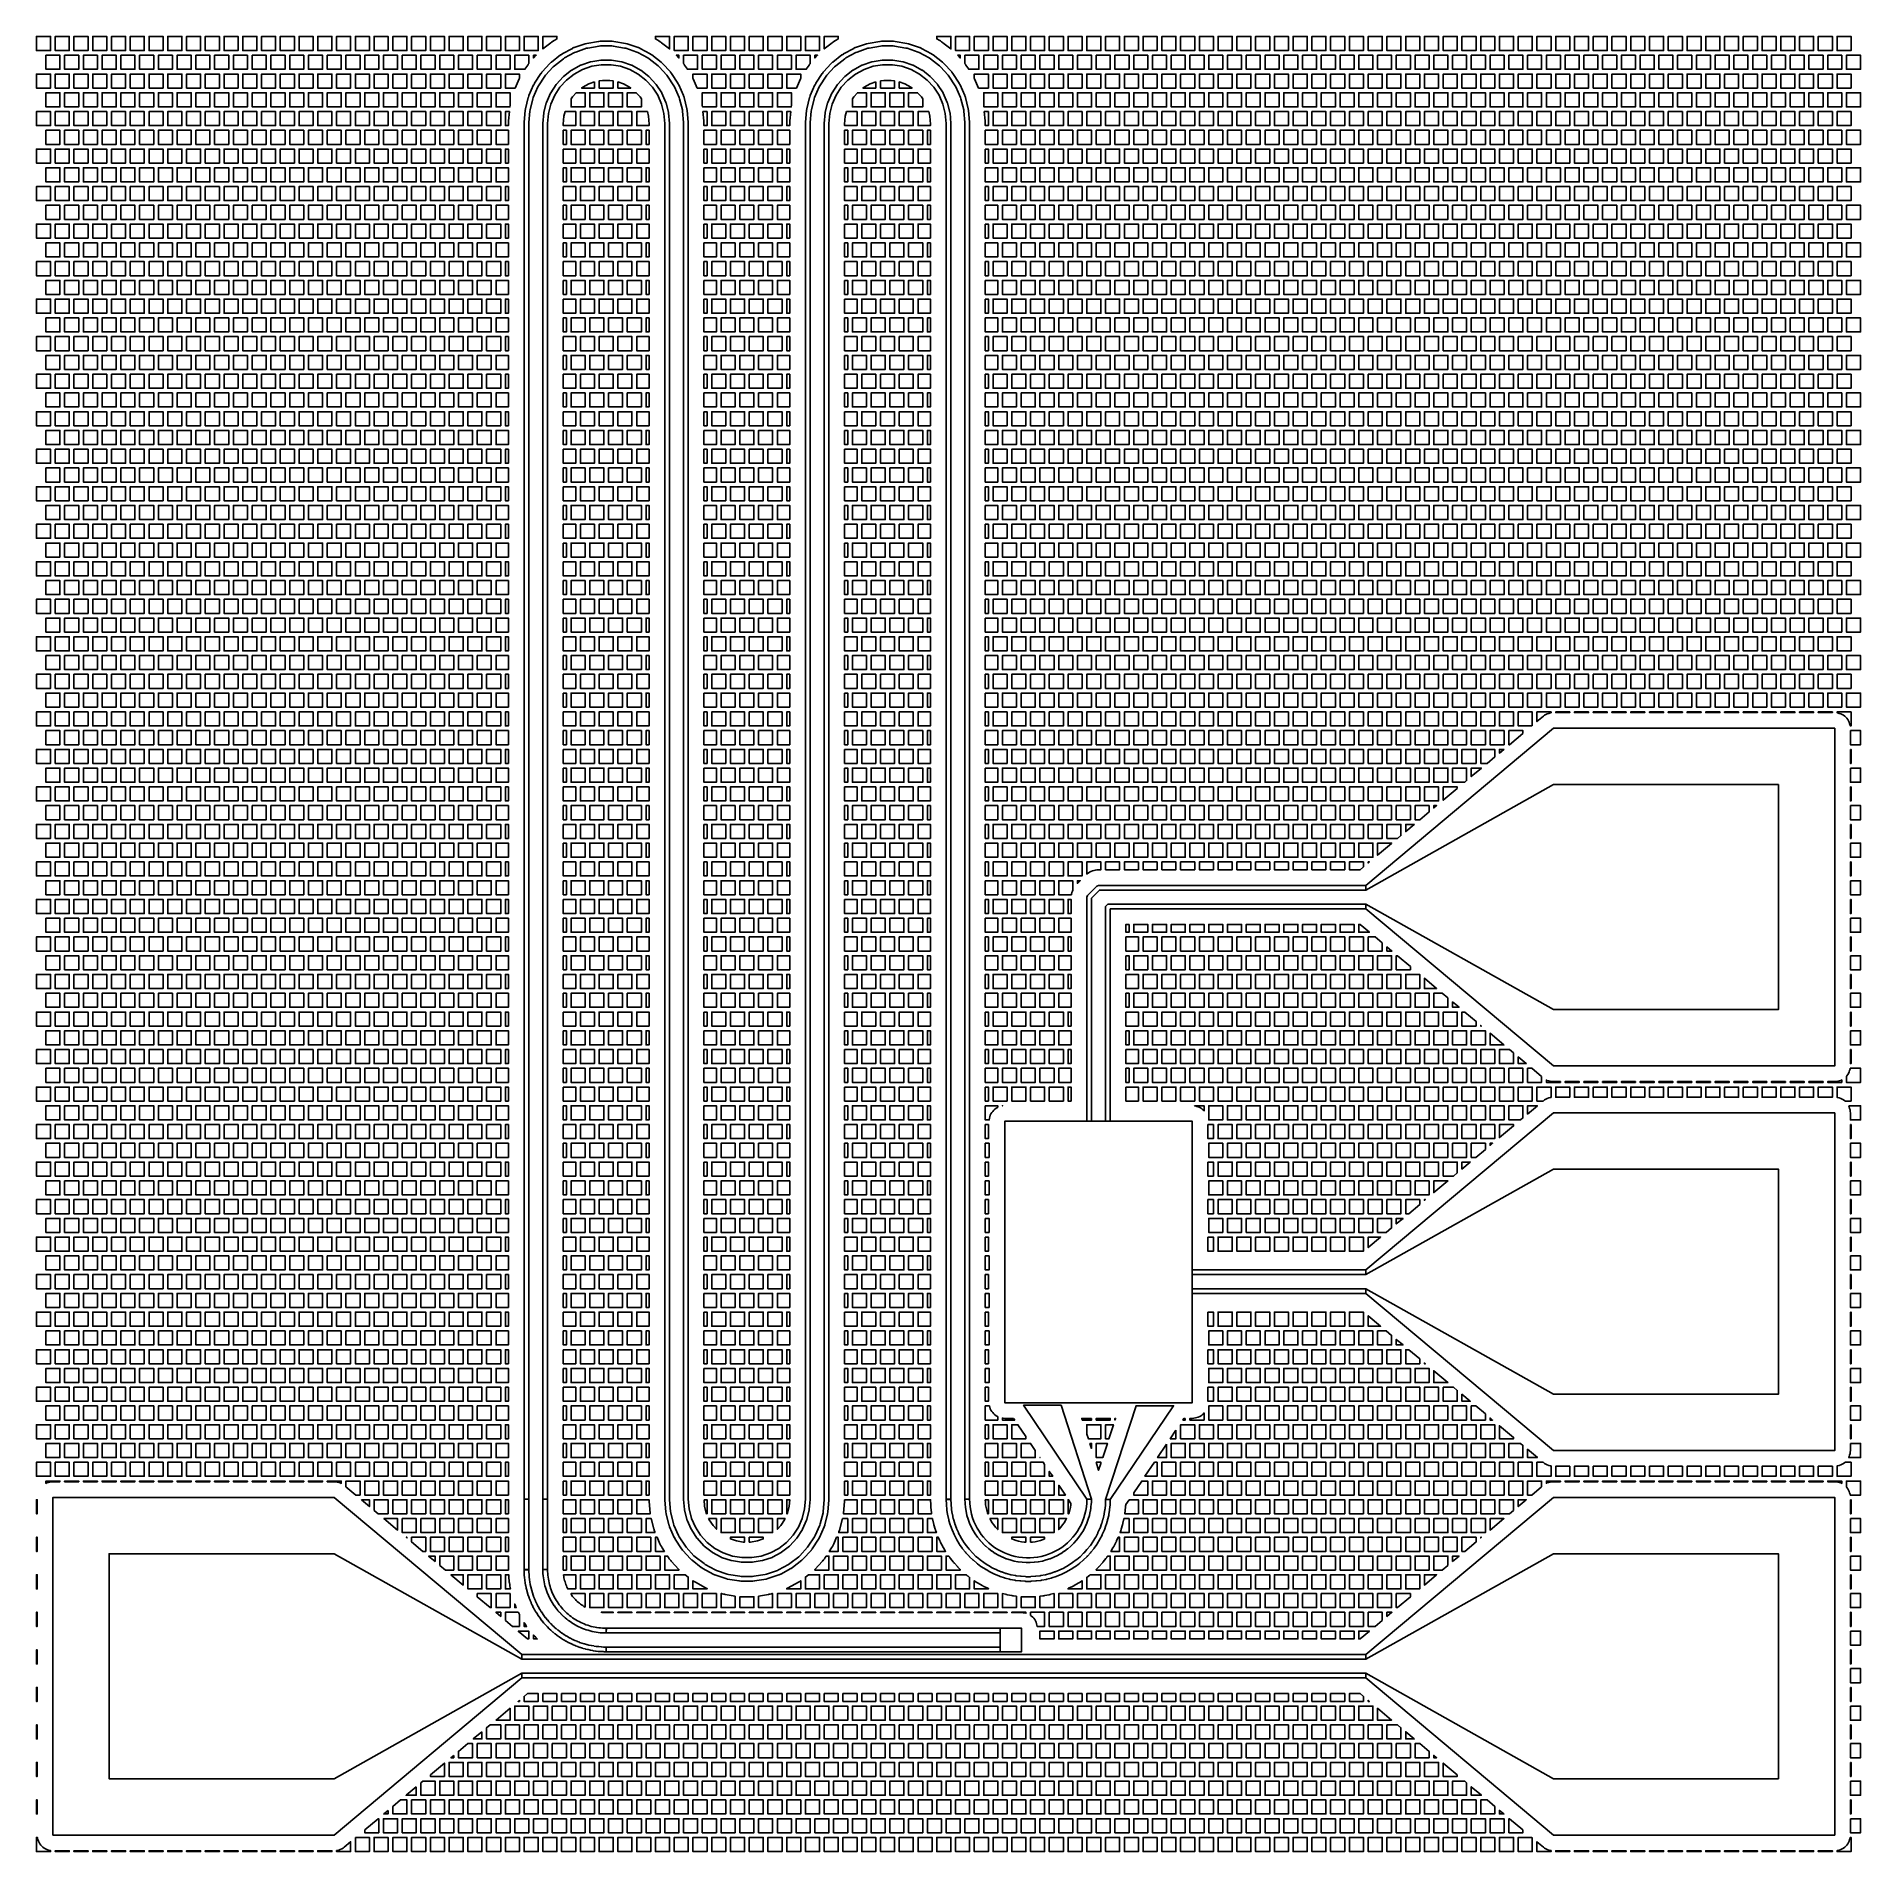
# Model space of a CAD drawing. Header units: metres. Extents: x 32 to 1978, y 32 to 1968.
import ezdxf

# ---------------------------------------------------------------- set-up
doc = ezdxf.new("R2010")
doc.units = ezdxf.units.M

msp = doc.modelspace()

# ---------------------------------------------------------------- linework, layer by layer
for points in [[(32.5, 1952.5), (32.5, 1967.5), (47.5, 1967.5), (47.5, 1952.5), (32.5, 1952.5), (32.5, 1952.5)], [(52.5, 1952.5), (52.5, 1967.5), (67.5, 1967.5), (67.5, 1952.5), (52.5, 1952.5), (52.5, 1952.5)], [(72.5, 1952.5), (72.5, 1967.5), (87.5, 1967.5), (87.5, 1952.5), (72.5, 1952.5), (72.5, 1952.5)], [(92.5, 1952.5), (92.5, 1967.5), (107.5, 1967.5), (107.5, 1952.5), (92.5, 1952.5), (92.5, 1952.5)], [(112.5, 1952.5), (112.5, 1967.5), (127.5, 1967.5), (127.5, 1952.5), (112.5, 1952.5), (112.5, 1952.5)], [(132.5, 1952.5), (132.5, 1967.5), (147.5, 1967.5), (147.5, 1952.5), (132.5, 1952.5), (132.5, 1952.5)], [(152.5, 1952.5), (152.5, 1967.5), (167.5, 1967.5), (167.5, 1952.5), (152.5, 1952.5), (152.5, 1952.5)], [(172.5, 1952.5), (172.5, 1967.5), (187.5, 1967.5), (187.5, 1952.5), (172.5, 1952.5), (172.5, 1952.5)], [(192.5, 1952.5), (192.5, 1967.5), (207.5, 1967.5), (207.5, 1952.5), (192.5, 1952.5), (192.5, 1952.5)], [(212.5, 1952.5), (212.5, 1967.5), (227.5, 1967.5), (227.5, 1952.5), (212.5, 1952.5), (212.5, 1952.5)], [(232.5, 1952.5), (232.5, 1967.5), (247.5, 1967.5), (247.5, 1952.5), (232.5, 1952.5), (232.5, 1952.5)], [(252.5, 1952.5), (252.5, 1967.5), (267.5, 1967.5), (267.5, 1952.5), (252.5, 1952.5), (252.5, 1952.5)], [(272.5, 1952.5), (272.5, 1967.5), (287.5, 1967.5), (287.5, 1952.5), (272.5, 1952.5), (272.5, 1952.5)], [(292.5, 1952.5), (292.5, 1967.5), (307.5, 1967.5), (307.5, 1952.5), (292.5, 1952.5), (292.5, 1952.5)], [(312.5, 1952.5), (312.5, 1967.5), (327.5, 1967.5), (327.5, 1952.5), (312.5, 1952.5), (312.5, 1952.5)], [(332.5, 1952.5), (332.5, 1967.5), (347.5, 1967.5), (347.5, 1952.5), (332.5, 1952.5), (332.5, 1952.5)], [(352.5, 1952.5), (352.5, 1967.5), (367.5, 1967.5), (367.5, 1952.5), (352.5, 1952.5), (352.5, 1952.5)], [(372.5, 1952.5), (372.5, 1967.5), (387.5, 1967.5), (387.5, 1952.5), (372.5, 1952.5), (372.5, 1952.5)], [(392.5, 1952.5), (392.5, 1967.5), (407.5, 1967.5), (407.5, 1952.5), (392.5, 1952.5), (392.5, 1952.5)], [(412.5, 1952.5), (412.5, 1967.5), (427.5, 1967.5), (427.5, 1952.5), (412.5, 1952.5), (412.5, 1952.5)], [(432.5, 1952.5), (432.5, 1967.5), (447.5, 1967.5), (447.5, 1952.5), (432.5, 1952.5), (432.5, 1952.5)], [(452.5, 1952.5), (452.5, 1967.5), (467.5, 1967.5), (467.5, 1952.5), (452.5, 1952.5), (452.5, 1952.5)], [(472.5, 1952.5), (472.5, 1967.5), (487.5, 1967.5), (487.5, 1952.5), (472.5, 1952.5), (472.5, 1952.5)], [(492.5, 1952.5), (492.5, 1967.5), (507.5, 1967.5), (507.5, 1952.5), (492.5, 1952.5), (492.5, 1952.5)], [(512.5, 1952.5), (512.5, 1967.5), (527.5, 1967.5), (527.5, 1952.5), (512.5, 1952.5), (512.5, 1952.5)], [(532.5, 1952.5), (532.5, 1967.5), (547.5, 1967.5), (547.5, 1952.5), (532.5, 1952.5), (532.5, 1952.5)], [(552.5, 1952.5), (552.5, 1967.5), (567.5, 1967.5), (567.5, 1952.5), (552.5, 1952.5), (552.5, 1952.5)], [(572.5, 1954.3), (572.5, 1967.5), (587.5, 1967.5), (587.5, 1964.9), (585.1, 1963.6), (584.5, 1963.2), (584.3, 1963.1), (583.7, 1962.7), (582.4, 1961.8), (581.8, 1961.5), (581.6, 1961.3), (581.1, 1960.9), (572.5, 1954.3), (572.5, 1954.3)], [(692.5, 1964.9), (692.5, 1967.5), (707.5, 1967.5), (707.5, 1954.3), (698.9, 1960.9), (698.4, 1961.3), (698.2, 1961.5), (697.6, 1961.8), (696.3, 1962.7), (695.7, 1963.1), (695.5, 1963.2), (694.9, 1963.6), (692.5, 1964.9), (692.5, 1964.9)], [(712.5, 1952.5), (712.5, 1967.5), (727.5, 1967.5), (727.5, 1952.5), (712.5, 1952.5), (712.5, 1952.5)], [(732.5, 1952.5), (732.5, 1967.5), (747.5, 1967.5), (747.5, 1952.5), (732.5, 1952.5), (732.5, 1952.5)], [(752.5, 1952.5), (752.5, 1967.5), (767.5, 1967.5), (767.5, 1952.5), (752.5, 1952.5), (752.5, 1952.5)], [(772.5, 1952.5), (772.5, 1967.5), (787.5, 1967.5), (787.5, 1952.5), (772.5, 1952.5), (772.5, 1952.5)], [(792.5, 1952.5), (792.5, 1967.5), (807.5, 1967.5), (807.5, 1952.5), (792.5, 1952.5), (792.5, 1952.5)], [(812.5, 1952.5), (812.5, 1967.5), (827.5, 1967.5), (827.5, 1952.5), (812.5, 1952.5), (812.5, 1952.5)], [(832.5, 1952.5), (832.5, 1967.5), (847.5, 1967.5), (847.5, 1952.5), (832.5, 1952.5), (832.5, 1952.5)], [(852.5, 1952.5), (852.5, 1967.5), (867.5, 1967.5), (867.5, 1952.5), (852.5, 1952.5), (852.5, 1952.5)], [(872.5, 1954.3), (872.5, 1967.5), (887.5, 1967.5), (887.5, 1964.9), (885.1, 1963.6), (884.5, 1963.2), (884.3, 1963.1), (883.7, 1962.7), (882.4, 1961.8), (881.8, 1961.5), (881.6, 1961.3), (881.1, 1960.9), (872.5, 1954.3), (872.5, 1954.3)], [(992.5, 1964.9), (992.5, 1967.5), (1007.5, 1967.5), (1007.5, 1954.3), (998.9, 1960.9), (998.4, 1961.3), (998.2, 1961.5), (997.6, 1961.8), (996.3, 1962.7), (995.7, 1963.1), (995.5, 1963.2), (994.9, 1963.6), (992.5, 1964.9), (992.5, 1964.9)], [(1012.5, 1952.5), (1012.5, 1967.5), (1027.5, 1967.5), (1027.5, 1952.5), (1012.5, 1952.5), (1012.5, 1952.5)], [(1032.5, 1952.5), (1032.5, 1967.5), (1047.5, 1967.5), (1047.5, 1952.5), (1032.5, 1952.5), (1032.5, 1952.5)], [(1052.5, 1952.5), (1052.5, 1967.5), (1067.5, 1967.5), (1067.5, 1952.5), (1052.5, 1952.5), (1052.5, 1952.5)], [(1072.5, 1952.5), (1072.5, 1967.5), (1087.5, 1967.5), (1087.5, 1952.5), (1072.5, 1952.5), (1072.5, 1952.5)], [(1092.5, 1952.5), (1092.5, 1967.5), (1107.5, 1967.5), (1107.5, 1952.5), (1092.5, 1952.5), (1092.5, 1952.5)], [(1112.5, 1952.5), (1112.5, 1967.5), (1127.5, 1967.5), (1127.5, 1952.5), (1112.5, 1952.5), (1112.5, 1952.5)], [(1132.5, 1952.5), (1132.5, 1967.5), (1147.5, 1967.5), (1147.5, 1952.5), (1132.5, 1952.5), (1132.5, 1952.5)], [(1152.5, 1952.5), (1152.5, 1967.5), (1167.5, 1967.5), (1167.5, 1952.5), (1152.5, 1952.5), (1152.5, 1952.5)], [(1172.5, 1952.5), (1172.5, 1967.5), (1187.5, 1967.5), (1187.5, 1952.5), (1172.5, 1952.5), (1172.5, 1952.5)], [(1192.5, 1952.5), (1192.5, 1967.5), (1207.5, 1967.5), (1207.5, 1952.5), (1192.5, 1952.5), (1192.5, 1952.5)], [(1212.5, 1952.5), (1212.5, 1967.5), (1227.5, 1967.5), (1227.5, 1952.5), (1212.5, 1952.5), (1212.5, 1952.5)], [(1232.5, 1952.5), (1232.5, 1967.5), (1247.5, 1967.5), (1247.5, 1952.5), (1232.5, 1952.5), (1232.5, 1952.5)], [(1252.5, 1952.5), (1252.5, 1967.5), (1267.5, 1967.5), (1267.5, 1952.5), (1252.5, 1952.5), (1252.5, 1952.5)], [(1272.5, 1952.5), (1272.5, 1967.5), (1287.5, 1967.5), (1287.5, 1952.5), (1272.5, 1952.5), (1272.5, 1952.5)], [(1292.5, 1952.5), (1292.5, 1967.5), (1307.5, 1967.5), (1307.5, 1952.5), (1292.5, 1952.5), (1292.5, 1952.5)], [(1312.5, 1952.5), (1312.5, 1967.5), (1327.5, 1967.5), (1327.5, 1952.5), (1312.5, 1952.5), (1312.5, 1952.5)], [(1332.5, 1952.5), (1332.5, 1967.5), (1347.5, 1967.5), (1347.5, 1952.5), (1332.5, 1952.5), (1332.5, 1952.5)], [(1352.5, 1952.5), (1352.5, 1967.5), (1367.5, 1967.5), (1367.5, 1952.5), (1352.5, 1952.5), (1352.5, 1952.5)], [(1372.5, 1952.5), (1372.5, 1967.5), (1387.5, 1967.5), (1387.5, 1952.5), (1372.5, 1952.5), (1372.5, 1952.5)], [(1392.5, 1952.5), (1392.5, 1967.5), (1407.5, 1967.5), (1407.5, 1952.5), (1392.5, 1952.5), (1392.5, 1952.5)], [(1412.5, 1952.5), (1412.5, 1967.5), (1427.5, 1967.5), (1427.5, 1952.5), (1412.5, 1952.5), (1412.5, 1952.5)], [(1432.5, 1952.5), (1432.5, 1967.5), (1447.5, 1967.5), (1447.5, 1952.5), (1432.5, 1952.5), (1432.5, 1952.5)], [(1452.5, 1952.5), (1452.5, 1967.5), (1467.5, 1967.5), (1467.5, 1952.5), (1452.5, 1952.5), (1452.5, 1952.5)], [(1472.5, 1952.5), (1472.5, 1967.5), (1487.5, 1967.5), (1487.5, 1952.5), (1472.5, 1952.5), (1472.5, 1952.5)], [(1492.5, 1952.5), (1492.5, 1967.5), (1507.5, 1967.5), (1507.5, 1952.5), (1492.5, 1952.5), (1492.5, 1952.5)], [(1512.5, 1952.5), (1512.5, 1967.5), (1527.5, 1967.5), (1527.5, 1952.5), (1512.5, 1952.5), (1512.5, 1952.5)], [(1532.5, 1952.5), (1532.5, 1967.5), (1547.5, 1967.5), (1547.5, 1952.5), (1532.5, 1952.5), (1532.5, 1952.5)], [(1552.5, 1952.5), (1552.5, 1967.5), (1567.5, 1967.5), (1567.5, 1952.5), (1552.5, 1952.5), (1552.5, 1952.5)], [(1572.5, 1952.5), (1572.5, 1967.5), (1587.5, 1967.5), (1587.5, 1952.5), (1572.5, 1952.5), (1572.5, 1952.5)], [(1592.5, 1952.5), (1592.5, 1967.5), (1607.5, 1967.5), (1607.5, 1952.5), (1592.5, 1952.5), (1592.5, 1952.5)], [(1612.5, 1952.5), (1612.5, 1967.5), (1627.5, 1967.5), (1627.5, 1952.5), (1612.5, 1952.5), (1612.5, 1952.5)], [(1632.5, 1952.5), (1632.5, 1967.5), (1647.5, 1967.5), (1647.5, 1952.5), (1632.5, 1952.5), (1632.5, 1952.5)], [(1652.5, 1952.5), (1652.5, 1967.5), (1667.5, 1967.5), (1667.5, 1952.5), (1652.5, 1952.5), (1652.5, 1952.5)], [(1672.5, 1952.5), (1672.5, 1967.5), (1687.5, 1967.5), (1687.5, 1952.5), (1672.5, 1952.5), (1672.5, 1952.5)], [(1692.5, 1952.5), (1692.5, 1967.5), (1707.5, 1967.5), (1707.5, 1952.5), (1692.5, 1952.5), (1692.5, 1952.5)], [(1712.5, 1952.5), (1712.5, 1967.5), (1727.5, 1967.5), (1727.5, 1952.5), (1712.5, 1952.5), (1712.5, 1952.5)], [(1732.5, 1952.5), (1732.5, 1967.5), (1747.5, 1967.5), (1747.5, 1952.5), (1732.5, 1952.5), (1732.5, 1952.5)], [(1752.5, 1952.5), (1752.5, 1967.5), (1767.5, 1967.5), (1767.5, 1952.5), (1752.5, 1952.5), (1752.5, 1952.5)], [(1772.5, 1952.5), (1772.5, 1967.5), (1787.5, 1967.5), (1787.5, 1952.5), (1772.5, 1952.5), (1772.5, 1952.5)], [(1792.5, 1952.5), (1792.5, 1967.5), (1807.5, 1967.5), (1807.5, 1952.5), (1792.5, 1952.5), (1792.5, 1952.5)], [(1812.5, 1952.5), (1812.5, 1967.5), (1827.5, 1967.5), (1827.5, 1952.5), (1812.5, 1952.5), (1812.5, 1952.5)], [(1832.5, 1952.5), (1832.5, 1967.5), (1847.5, 1967.5), (1847.5, 1952.5), (1832.5, 1952.5), (1832.5, 1952.5)], [(1852.5, 1952.5), (1852.5, 1967.5), (1867.5, 1967.5), (1867.5, 1952.5), (1852.5, 1952.5), (1852.5, 1952.5)], [(1872.5, 1952.5), (1872.5, 1967.5), (1887.5, 1967.5), (1887.5, 1952.5), (1872.5, 1952.5), (1872.5, 1952.5)], [(1892.5, 1952.5), (1892.5, 1967.5), (1907.5, 1967.5), (1907.5, 1952.5), (1892.5, 1952.5), (1892.5, 1952.5)], [(1912.5, 1952.5), (1912.5, 1967.5), (1927.5, 1967.5), (1927.5, 1952.5), (1912.5, 1952.5), (1912.5, 1952.5)], [(1932.5, 1952.5), (1932.5, 1967.5), (1947.5, 1967.5), (1947.5, 1952.5), (1932.5, 1952.5), (1932.5, 1952.5)], [(1952.5, 1952.5), (1952.5, 1967.5), (1967.5, 1967.5), (1967.5, 1952.5), (1952.5, 1952.5), (1952.5, 1952.5)], [(42.5, 1932.5), (42.5, 1947.5), (57.5, 1947.5), (57.5, 1932.5), (42.5, 1932.5), (42.5, 1932.5)], [(62.5, 1932.5), (62.5, 1947.5), (77.5, 1947.5), (77.5, 1932.5), (62.5, 1932.5), (62.5, 1932.5)], [(82.5, 1932.5), (82.5, 1947.5), (97.5, 1947.5), (97.5, 1932.5), (82.5, 1932.5), (82.5, 1932.5)], [(102.5, 1932.5), (102.5, 1947.5), (117.5, 1947.5), (117.5, 1932.5), (102.5, 1932.5), (102.5, 1932.5)], [(122.5, 1932.5), (122.5, 1947.5), (137.5, 1947.5), (137.5, 1932.5), (122.5, 1932.5), (122.5, 1932.5)], [(142.5, 1932.5), (142.5, 1947.5), (157.5, 1947.5), (157.5, 1932.5), (142.5, 1932.5), (142.5, 1932.5)], [(162.5, 1932.5), (162.5, 1947.5), (177.5, 1947.5), (177.5, 1932.5), (162.5, 1932.5), (162.5, 1932.5)], [(182.5, 1932.5), (182.5, 1947.5), (197.5, 1947.5), (197.5, 1932.5), (182.5, 1932.5), (182.5, 1932.5)], [(202.5, 1932.5), (202.5, 1947.5), (217.5, 1947.5), (217.5, 1932.5), (202.5, 1932.5), (202.5, 1932.5)], [(222.5, 1932.5), (222.5, 1947.5), (237.5, 1947.5), (237.5, 1932.5), (222.5, 1932.5), (222.5, 1932.5)], [(242.5, 1932.5), (242.5, 1947.5), (257.5, 1947.5), (257.5, 1932.5), (242.5, 1932.5), (242.5, 1932.5)], [(262.5, 1932.5), (262.5, 1947.5), (277.5, 1947.5), (277.5, 1932.5), (262.5, 1932.5), (262.5, 1932.5)], [(282.5, 1932.5), (282.5, 1947.5), (297.5, 1947.5), (297.5, 1932.5), (282.5, 1932.5), (282.5, 1932.5)], [(302.5, 1932.5), (302.5, 1947.5), (317.5, 1947.5), (317.5, 1932.5), (302.5, 1932.5), (302.5, 1932.5)], [(322.5, 1932.5), (322.5, 1947.5), (337.5, 1947.5), (337.5, 1932.5), (322.5, 1932.5), (322.5, 1932.5)], [(342.5, 1932.5), (342.5, 1947.5), (357.5, 1947.5), (357.5, 1932.5), (342.5, 1932.5), (342.5, 1932.5)], [(362.5, 1932.5), (362.5, 1947.5), (377.5, 1947.5), (377.5, 1932.5), (362.5, 1932.5), (362.5, 1932.5)], [(382.5, 1932.5), (382.5, 1947.5), (397.5, 1947.5), (397.5, 1932.5), (382.5, 1932.5), (382.5, 1932.5)], [(402.5, 1932.5), (402.5, 1947.5), (417.5, 1947.5), (417.5, 1932.5), (402.5, 1932.5), (402.5, 1932.5)], [(422.5, 1932.5), (422.5, 1947.5), (437.5, 1947.5), (437.5, 1932.5), (422.5, 1932.5), (422.5, 1932.5)], [(442.5, 1932.5), (442.5, 1947.5), (457.5, 1947.5), (457.5, 1932.5), (442.5, 1932.5), (442.5, 1932.5)], [(462.5, 1932.5), (462.5, 1947.5), (477.5, 1947.5), (477.5, 1932.5), (462.5, 1932.5), (462.5, 1932.5)], [(482.5, 1932.5), (482.5, 1947.5), (497.5, 1947.5), (497.5, 1932.5), (482.5, 1932.5), (482.5, 1932.5)], [(502.5, 1932.5), (502.5, 1947.5), (517.5, 1947.5), (517.5, 1932.5), (502.5, 1932.5), (502.5, 1932.5)], [(522.5, 1932.5), (522.5, 1947.5), (537.5, 1947.5), (537.5, 1932.5), (522.5, 1932.5), (522.5, 1932.5)], [(542.5, 1932.5), (542.5, 1947.5), (557.5, 1947.5), (557.5, 1938.7), (557.3, 1938.4), (556.9, 1937.9), (556.8, 1937.7), (556.4, 1937.1), (553.4, 1932.5), (542.5, 1932.5), (542.5, 1932.5)], [(552.5, 1875.1), (552.5, 1875.2), (552.5, 1876), (552.5, 1876.2), (553.6, 1888.5), (553.6, 1888.7), (553.9, 1890.3), (553.9, 1890.5), (556.9, 1902.5), (557, 1902.7), (557.5, 1904.3), (557.6, 1904.5), (562.6, 1915.8), (562.7, 1916), (563.5, 1917.5), (563.6, 1917.7), (570.3, 1928), (570.5, 1928.2), (571.5, 1929.5), (571.6, 1929.7), (580, 1938.8), (580.2, 1938.9), (581.4, 1940), (581.5, 1940.2), (591.3, 1947.8), (591.5, 1947.9), (592.9, 1948.8), (593, 1948.9), (603.9, 1954.8), (604.1, 1954.9), (605.6, 1955.6), (605.8, 1955.6), (617.5, 1959.6), (617.7, 1959.7), (619.3, 1960.1), (619.5, 1960.2), (631.7, 1962.2), (632, 1962.2), (633.6, 1962.4), (633.8, 1962.4), (646.2, 1962.4), (646.4, 1962.4), (648, 1962.2), (648.3, 1962.2), (660.5, 1960.2), (660.7, 1960.1), (662.3, 1959.7), (662.5, 1959.6), (674.2, 1955.6), (674.4, 1955.6), (675.9, 1954.9), (676.1, 1954.8), (687, 1948.9), (687.1, 1948.8), (688.5, 1947.9), (688.7, 1947.8), (698.5, 1940.2), (698.6, 1940), (699.8, 1938.9), (700, 1938.8), (708.4, 1929.7), (708.5, 1929.5), (709.5, 1928.2), (709.7, 1928), (716.4, 1917.7), (716.5, 1917.5), (717.3, 1916), (717.4, 1915.8), (722.4, 1904.5), (722.5, 1904.3), (723, 1902.7), (723.1, 1902.5), (726.1, 1890.5), (726.1, 1890.3), (726.4, 1888.7), (726.4, 1888.5), (727.5, 1876.2), (727.5, 1876), (727.5, 1875.2), (727.5, 1875.1), (727.5, 408.5), (727.5, 408.2), (728.4, 397.7), (730.9, 387.7), (735.1, 378.3), (740.7, 369.6), (747.7, 362), (755.8, 355.7), (764.9, 350.8), (774.7, 347.5), (784.8, 345.8), (795.2, 345.8), (805.3, 347.5), (815.1, 350.8), (824.2, 355.7), (832.3, 362), (839.3, 369.6), (844.9, 378.3), (849.1, 387.7), (851.6, 397.7), (852.5, 408.2), (852.5, 408.5), (852.5, 1875.1), (852.5, 1875.2), (852.5, 1876), (852.5, 1876.2), (853.6, 1888.5), (853.6, 1888.7), (853.9, 1890.3), (853.9, 1890.5), (856.9, 1902.5), (857, 1902.7), (857.5, 1904.3), (857.6, 1904.5), (862.6, 1915.8), (862.7, 1916), (863.5, 1917.5), (863.6, 1917.7), (870.3, 1928), (870.5, 1928.2), (871.5, 1929.5), (871.6, 1929.7), (880, 1938.8), (880.2, 1938.9), (881.4, 1940), (881.5, 1940.2), (891.3, 1947.8), (891.5, 1947.9), (892.9, 1948.8), (893, 1948.9), (903.9, 1954.8), (904.1, 1954.9), (905.6, 1955.6), (905.8, 1955.6), (917.5, 1959.6), (917.7, 1959.7), (919.3, 1960.1), (919.5, 1960.2), (931.7, 1962.2), (932, 1962.2), (933.6, 1962.4), (933.8, 1962.4), (946.2, 1962.4), (946.4, 1962.4), (948, 1962.2), (948.3, 1962.2), (960.5, 1960.2), (960.7, 1960.1), (962.3, 1959.7), (962.5, 1959.6), (974.2, 1955.6), (974.4, 1955.6), (975.9, 1954.9), (976.1, 1954.8), (987, 1948.9), (987.1, 1948.8), (988.5, 1947.9), (988.7, 1947.8), (998.5, 1940.2), (998.6, 1940), (999.8, 1938.9), (1000, 1938.8), (1008.4, 1929.7), (1008.5, 1929.5), (1009.5, 1928.2), (1009.7, 1928), (1016.4, 1917.7), (1016.5, 1917.5), (1017.3, 1916), (1017.4, 1915.8), (1022.4, 1904.5), (1022.5, 1904.3), (1023, 1902.7), (1023.1, 1902.5), (1026.1, 1890.5), (1026.1, 1890.3), (1026.4, 1888.7), (1026.4, 1888.5), (1027.5, 1876.2), (1027.5, 1876), (1027.5, 1875.2), (1027.5, 1875.1), (1027.5, 408), (1022.5, 408), (1022.5, 1875.1), (1022.5, 1875.8), (1021.5, 1888), (1021.2, 1889.4), (1018.2, 1901.2), (1017.8, 1902.6), (1012.9, 1913.7), (1012.2, 1915), (1005.5, 1925.2), (1004.6, 1926.3), (996.4, 1935.3), (995.3, 1936.3), (985.7, 1943.8), (984.5, 1944.6), (973.8, 1950.4), (972.5, 1950.9), (960.9, 1954.9), (959.5, 1955.2), (947.5, 1957.2), (946.1, 1957.4), (933.9, 1957.4), (932.5, 1957.2), (920.5, 1955.2), (919.1, 1954.9), (907.5, 1950.9), (906.2, 1950.4), (895.5, 1944.6), (894.3, 1943.8), (884.7, 1936.3), (883.6, 1935.3), (875.4, 1926.3), (874.5, 1925.2), (867.8, 1915), (867.1, 1913.7), (862.2, 1902.6), (861.8, 1901.2), (858.8, 1889.4), (858.5, 1888), (857.5, 1875.8), (857.5, 1875.1), (857.5, 408.4), (857.5, 408.2), (857.5, 407.8), (856.6, 397.1), (856.5, 396.7), (853.9, 386.3), (853.7, 385.9), (849.4, 376.1), (849.2, 375.7), (843.4, 366.7), (843.1, 366.4), (835.8, 358.5), (835.5, 358.2), (827.1, 351.6), (826.7, 351.4), (817.3, 346.3), (816.9, 346.1), (806.8, 342.7), (806.4, 342.6), (795.8, 340.8), (795.4, 340.8), (784.6, 340.8), (784.2, 340.8), (773.6, 342.6), (773.2, 342.7), (763.1, 346.1), (762.7, 346.3), (753.3, 351.4), (752.9, 351.6), (744.5, 358.2), (744.2, 358.5), (736.9, 366.4), (736.6, 366.7), (730.8, 375.7), (730.6, 376.1), (726.3, 385.9), (726.1, 386.3), (723.5, 396.7), (723.4, 397.1), (722.5, 407.8), (722.5, 408.2), (722.5, 408.4), (722.5, 1875.1), (722.5, 1875.8), (721.5, 1888), (721.2, 1889.4), (718.2, 1901.2), (717.8, 1902.6), (712.9, 1913.7), (712.2, 1915), (705.5, 1925.2), (704.6, 1926.3), (696.4, 1935.3), (695.3, 1936.3), (685.7, 1943.8), (684.5, 1944.6), (673.8, 1950.4), (672.5, 1950.9), (660.9, 1954.9), (659.5, 1955.2), (647.5, 1957.2), (646.1, 1957.4), (633.9, 1957.4), (632.5, 1957.2), (620.5, 1955.2), (619.1, 1954.9), (607.5, 1950.9), (606.2, 1950.4), (595.5, 1944.6), (594.3, 1943.8), (584.7, 1936.3), (583.6, 1935.3), (575.4, 1926.3), (574.5, 1925.2), (567.8, 1915), (567.1, 1913.7), (562.2, 1902.6), (561.8, 1901.2), (558.8, 1889.4), (558.5, 1888), (557.5, 1875.8), (557.5, 1875.1), (557.5, 408), (552.5, 408), (552.5, 1875.1), (552.5, 1875.1)], [(562.5, 1944.4), (562.5, 1947.5), (565.4, 1947.5), (562.5, 1944.4), (562.5, 1944.4)], [(714.6, 1947.5), (717.5, 1947.5), (717.5, 1944.4), (714.6, 1947.5), (714.6, 1947.5)], [(722.5, 1938.7), (722.5, 1947.5), (737.5, 1947.5), (737.5, 1932.5), (726.6, 1932.5), (723.6, 1937.1), (723.2, 1937.7), (723.1, 1937.9), (722.7, 1938.4), (722.5, 1938.7), (722.5, 1938.7)], [(742.5, 1932.5), (742.5, 1947.5), (757.5, 1947.5), (757.5, 1932.5), (742.5, 1932.5), (742.5, 1932.5)], [(762.5, 1932.5), (762.5, 1947.5), (777.5, 1947.5), (777.5, 1932.5), (762.5, 1932.5), (762.5, 1932.5)], [(782.5, 1932.5), (782.5, 1947.5), (797.5, 1947.5), (797.5, 1932.5), (782.5, 1932.5), (782.5, 1932.5)], [(802.5, 1932.5), (802.5, 1947.5), (817.5, 1947.5), (817.5, 1932.5), (802.5, 1932.5), (802.5, 1932.5)], [(822.5, 1932.5), (822.5, 1947.5), (837.5, 1947.5), (837.5, 1932.5), (822.5, 1932.5), (822.5, 1932.5)], [(842.5, 1932.5), (842.5, 1947.5), (857.5, 1947.5), (857.5, 1938.7), (857.3, 1938.4), (856.9, 1937.9), (856.8, 1937.7), (856.4, 1937.1), (853.4, 1932.5), (842.5, 1932.5), (842.5, 1932.5)], [(862.5, 1944.4), (862.5, 1947.5), (865.4, 1947.5), (862.5, 1944.4), (862.5, 1944.4)], [(1014.6, 1947.5), (1017.5, 1947.5), (1017.5, 1944.4), (1014.6, 1947.5), (1014.6, 1947.5)], [(1022.5, 1938.7), (1022.5, 1947.5), (1037.5, 1947.5), (1037.5, 1932.5), (1026.6, 1932.5), (1023.6, 1937.1), (1023.2, 1937.7), (1023.1, 1937.9), (1022.7, 1938.4), (1022.5, 1938.7), (1022.5, 1938.7)], [(1042.5, 1932.5), (1042.5, 1947.5), (1057.5, 1947.5), (1057.5, 1932.5), (1042.5, 1932.5), (1042.5, 1932.5)], [(1062.5, 1932.5), (1062.5, 1947.5), (1077.5, 1947.5), (1077.5, 1932.5), (1062.5, 1932.5), (1062.5, 1932.5)], [(1082.5, 1932.5), (1082.5, 1947.5), (1097.5, 1947.5), (1097.5, 1932.5), (1082.5, 1932.5), (1082.5, 1932.5)], [(1102.5, 1932.5), (1102.5, 1947.5), (1117.5, 1947.5), (1117.5, 1932.5), (1102.5, 1932.5), (1102.5, 1932.5)], [(1122.5, 1932.5), (1122.5, 1947.5), (1137.5, 1947.5), (1137.5, 1932.5), (1122.5, 1932.5), (1122.5, 1932.5)], [(1142.5, 1932.5), (1142.5, 1947.5), (1157.5, 1947.5), (1157.5, 1932.5), (1142.5, 1932.5), (1142.5, 1932.5)], [(1162.5, 1932.5), (1162.5, 1947.5), (1177.5, 1947.5), (1177.5, 1932.5), (1162.5, 1932.5), (1162.5, 1932.5)], [(1182.5, 1932.5), (1182.5, 1947.5), (1197.5, 1947.5), (1197.5, 1932.5), (1182.5, 1932.5), (1182.5, 1932.5)], [(1202.5, 1932.5), (1202.5, 1947.5), (1217.5, 1947.5), (1217.5, 1932.5), (1202.5, 1932.5), (1202.5, 1932.5)], [(1222.5, 1932.5), (1222.5, 1947.5), (1237.5, 1947.5), (1237.5, 1932.5), (1222.5, 1932.5), (1222.5, 1932.5)], [(1242.5, 1932.5), (1242.5, 1947.5), (1257.5, 1947.5), (1257.5, 1932.5), (1242.5, 1932.5), (1242.5, 1932.5)], [(1262.5, 1932.5), (1262.5, 1947.5), (1277.5, 1947.5), (1277.5, 1932.5), (1262.5, 1932.5), (1262.5, 1932.5)], [(1282.5, 1932.5), (1282.5, 1947.5), (1297.5, 1947.5), (1297.5, 1932.5), (1282.5, 1932.5), (1282.5, 1932.5)], [(1302.5, 1932.5), (1302.5, 1947.5), (1317.5, 1947.5), (1317.5, 1932.5), (1302.5, 1932.5), (1302.5, 1932.5)], [(1322.5, 1932.5), (1322.5, 1947.5), (1337.5, 1947.5), (1337.5, 1932.5), (1322.5, 1932.5), (1322.5, 1932.5)], [(1342.5, 1932.5), (1342.5, 1947.5), (1357.5, 1947.5), (1357.5, 1932.5), (1342.5, 1932.5), (1342.5, 1932.5)], [(1362.5, 1932.5), (1362.5, 1947.5), (1377.5, 1947.5), (1377.5, 1932.5), (1362.5, 1932.5), (1362.5, 1932.5)], [(1382.5, 1932.5), (1382.5, 1947.5), (1397.5, 1947.5), (1397.5, 1932.5), (1382.5, 1932.5), (1382.5, 1932.5)], [(1402.5, 1932.5), (1402.5, 1947.5), (1417.5, 1947.5), (1417.5, 1932.5), (1402.5, 1932.5), (1402.5, 1932.5)], [(1422.5, 1932.5), (1422.5, 1947.5), (1437.5, 1947.5), (1437.5, 1932.5), (1422.5, 1932.5), (1422.5, 1932.5)], [(1442.5, 1932.5), (1442.5, 1947.5), (1457.5, 1947.5), (1457.5, 1932.5), (1442.5, 1932.5), (1442.5, 1932.5)], [(1462.5, 1932.5), (1462.5, 1947.5), (1477.5, 1947.5), (1477.5, 1932.5), (1462.5, 1932.5), (1462.5, 1932.5)], [(1482.5, 1932.5), (1482.5, 1947.5), (1497.5, 1947.5), (1497.5, 1932.5), (1482.5, 1932.5), (1482.5, 1932.5)], [(1502.5, 1932.5), (1502.5, 1947.5), (1517.5, 1947.5), (1517.5, 1932.5), (1502.5, 1932.5), (1502.5, 1932.5)], [(1522.5, 1932.5), (1522.5, 1947.5), (1537.5, 1947.5), (1537.5, 1932.5), (1522.5, 1932.5), (1522.5, 1932.5)], [(1542.5, 1932.5), (1542.5, 1947.5), (1557.5, 1947.5), (1557.5, 1932.5), (1542.5, 1932.5), (1542.5, 1932.5)], [(1562.5, 1932.5), (1562.5, 1947.5), (1577.5, 1947.5), (1577.5, 1932.5), (1562.5, 1932.5), (1562.5, 1932.5)], [(1582.5, 1932.5), (1582.5, 1947.5), (1597.5, 1947.5), (1597.5, 1932.5), (1582.5, 1932.5), (1582.5, 1932.5)], [(1602.5, 1932.5), (1602.5, 1947.5), (1617.5, 1947.5), (1617.5, 1932.5), (1602.5, 1932.5), (1602.5, 1932.5)], [(1622.5, 1932.5), (1622.5, 1947.5), (1637.5, 1947.5), (1637.5, 1932.5), (1622.5, 1932.5), (1622.5, 1932.5)], [(1642.5, 1932.5), (1642.5, 1947.5), (1657.5, 1947.5), (1657.5, 1932.5), (1642.5, 1932.5), (1642.5, 1932.5)], [(1662.5, 1932.5), (1662.5, 1947.5), (1677.5, 1947.5), (1677.5, 1932.5), (1662.5, 1932.5), (1662.5, 1932.5)], [(1682.5, 1932.5), (1682.5, 1947.5), (1697.5, 1947.5), (1697.5, 1932.5), (1682.5, 1932.5), (1682.5, 1932.5)], [(1702.5, 1932.5), (1702.5, 1947.5), (1717.5, 1947.5), (1717.5, 1932.5), (1702.5, 1932.5), (1702.5, 1932.5)], [(1722.5, 1932.5), (1722.5, 1947.5), (1737.5, 1947.5), (1737.5, 1932.5), (1722.5, 1932.5), (1722.5, 1932.5)], [(1742.5, 1932.5), (1742.5, 1947.5), (1757.5, 1947.5), (1757.5, 1932.5), (1742.5, 1932.5), (1742.5, 1932.5)], [(1762.5, 1932.5), (1762.5, 1947.5), (1777.5, 1947.5), (1777.5, 1932.5), (1762.5, 1932.5), (1762.5, 1932.5)], [(1782.5, 1932.5), (1782.5, 1947.5), (1797.5, 1947.5), (1797.5, 1932.5), (1782.5, 1932.5), (1782.5, 1932.5)], [(1802.5, 1932.5), (1802.5, 1947.5), (1817.5, 1947.5), (1817.5, 1932.5), (1802.5, 1932.5), (1802.5, 1932.5)], [(1822.5, 1932.5), (1822.5, 1947.5), (1837.5, 1947.5), (1837.5, 1932.5), (1822.5, 1932.5), (1822.5, 1932.5)], [(1842.5, 1932.5), (1842.5, 1947.5), (1857.5, 1947.5), (1857.5, 1932.5), (1842.5, 1932.5), (1842.5, 1932.5)], [(1862.5, 1932.5), (1862.5, 1947.5), (1877.5, 1947.5), (1877.5, 1932.5), (1862.5, 1932.5), (1862.5, 1932.5)], [(1882.5, 1932.5), (1882.5, 1947.5), (1897.5, 1947.5), (1897.5, 1932.5), (1882.5, 1932.5), (1882.5, 1932.5)], [(1902.5, 1932.5), (1902.5, 1947.5), (1917.5, 1947.5), (1917.5, 1932.5), (1902.5, 1932.5), (1902.5, 1932.5)], [(1922.5, 1932.5), (1922.5, 1947.5), (1937.5, 1947.5), (1937.5, 1932.5), (1922.5, 1932.5), (1922.5, 1932.5)], [(1942.5, 1932.5), (1942.5, 1947.5), (1957.5, 1947.5), (1957.5, 1932.5), (1942.5, 1932.5), (1942.5, 1932.5)], [(1962.5, 1932.5), (1962.5, 1947.5), (1977.5, 1947.5), (1977.5, 1932.5), (1962.5, 1932.5), (1962.5, 1932.5)], [(32.5, 1912.5), (32.5, 1927.5), (47.5, 1927.5), (47.5, 1912.5), (32.5, 1912.5), (32.5, 1912.5)], [(52.5, 1912.5), (52.5, 1927.5), (67.5, 1927.5), (67.5, 1912.5), (52.5, 1912.5), (52.5, 1912.5)], [(72.5, 1912.5), (72.5, 1927.5), (87.5, 1927.5), (87.5, 1912.5), (72.5, 1912.5), (72.5, 1912.5)], [(92.5, 1912.5), (92.5, 1927.5), (107.5, 1927.5), (107.5, 1912.5), (92.5, 1912.5), (92.5, 1912.5)], [(112.5, 1912.5), (112.5, 1927.5), (127.5, 1927.5), (127.5, 1912.5), (112.5, 1912.5), (112.5, 1912.5)], [(132.5, 1912.5), (132.5, 1927.5), (147.5, 1927.5), (147.5, 1912.5), (132.5, 1912.5), (132.5, 1912.5)], [(152.5, 1912.5), (152.5, 1927.5), (167.5, 1927.5), (167.5, 1912.5), (152.5, 1912.5), (152.5, 1912.5)], [(172.5, 1912.5), (172.5, 1927.5), (187.5, 1927.5), (187.5, 1912.5), (172.5, 1912.5), (172.5, 1912.5)], [(192.5, 1912.5), (192.5, 1927.5), (207.5, 1927.5), (207.5, 1912.5), (192.5, 1912.5), (192.5, 1912.5)], [(212.5, 1912.5), (212.5, 1927.5), (227.5, 1927.5), (227.5, 1912.5), (212.5, 1912.5), (212.5, 1912.5)], [(232.5, 1912.5), (232.5, 1927.5), (247.5, 1927.5), (247.5, 1912.5), (232.5, 1912.5), (232.5, 1912.5)], [(252.5, 1912.5), (252.5, 1927.5), (267.5, 1927.5), (267.5, 1912.5), (252.5, 1912.5), (252.5, 1912.5)], [(272.5, 1912.5), (272.5, 1927.5), (287.5, 1927.5), (287.5, 1912.5), (272.5, 1912.5), (272.5, 1912.5)], [(292.5, 1912.5), (292.5, 1927.5), (307.5, 1927.5), (307.5, 1912.5), (292.5, 1912.5), (292.5, 1912.5)], [(312.5, 1912.5), (312.5, 1927.5), (327.5, 1927.5), (327.5, 1912.5), (312.5, 1912.5), (312.5, 1912.5)], [(332.5, 1912.5), (332.5, 1927.5), (347.5, 1927.5), (347.5, 1912.5), (332.5, 1912.5), (332.5, 1912.5)], [(352.5, 1912.5), (352.5, 1927.5), (367.5, 1927.5), (367.5, 1912.5), (352.5, 1912.5), (352.5, 1912.5)], [(372.5, 1912.5), (372.5, 1927.5), (387.5, 1927.5), (387.5, 1912.5), (372.5, 1912.5), (372.5, 1912.5)], [(392.5, 1912.5), (392.5, 1927.5), (407.5, 1927.5), (407.5, 1912.5), (392.5, 1912.5), (392.5, 1912.5)], [(412.5, 1912.5), (412.5, 1927.5), (427.5, 1927.5), (427.5, 1912.5), (412.5, 1912.5), (412.5, 1912.5)], [(432.5, 1912.5), (432.5, 1927.5), (447.5, 1927.5), (447.5, 1912.5), (432.5, 1912.5), (432.5, 1912.5)], [(452.5, 1912.5), (452.5, 1927.5), (467.5, 1927.5), (467.5, 1912.5), (452.5, 1912.5), (452.5, 1912.5)], [(472.5, 1912.5), (472.5, 1927.5), (487.5, 1927.5), (487.5, 1912.5), (472.5, 1912.5), (472.5, 1912.5)], [(492.5, 1912.5), (492.5, 1927.5), (507.5, 1927.5), (507.5, 1912.5), (492.5, 1912.5), (492.5, 1912.5)], [(512.5, 1912.5), (512.5, 1927.5), (527.5, 1927.5), (527.5, 1912.5), (512.5, 1912.5), (512.5, 1912.5)], [(532.5, 1912.5), (532.5, 1927.5), (547.5, 1927.5), (547.5, 1922.9), (547.3, 1922.5), (542.9, 1912.5), (532.5, 1912.5), (532.5, 1912.5)], [(1002.5, 1874.6), (1001.6, 1885.4), (999.1, 1895.4), (994.9, 1904.8), (989.3, 1913.5), (982.3, 1921.1), (974.2, 1927.4), (965.1, 1932.3), (955.3, 1935.7), (945.2, 1937.4), (934.8, 1937.4), (924.7, 1935.7), (914.9, 1932.3), (905.8, 1927.4), (897.7, 1921.1), (890.7, 1913.5), (885.1, 1904.8), (880.9, 1895.4), (878.4, 1885.4), (877.5, 1874.6), (877.5, 408), (877.5, 407.9), (877.5, 407.1), (877.5, 407), (876.4, 394.6), (876.4, 394.4), (876.1, 392.8), (876.1, 392.6), (873.1, 380.6), (873, 380.4), (872.5, 378.8), (872.4, 378.6), (867.4, 367.3), (867.3, 367.1), (866.5, 365.6), (866.4, 365.5), (859.7, 355.1), (859.5, 354.9), (858.5, 353.6), (858.4, 353.5), (850, 344.4), (849.8, 344.2), (848.6, 343.1), (848.5, 343), (838.7, 335.3), (838.5, 335.2), (837.1, 334.3), (837, 334.2), (826.1, 328.3), (825.9, 328.2), (824.4, 327.6), (824.2, 327.5), (812.5, 323.5), (812.3, 323.4), (810.7, 323), (810.5, 323), (798.3, 320.9), (798, 320.9), (796.4, 320.8), (796.2, 320.8), (783.8, 320.8), (783.6, 320.8), (782, 320.9), (781.7, 320.9), (769.5, 323), (769.3, 323), (767.7, 323.4), (767.5, 323.5), (755.8, 327.5), (755.6, 327.6), (754.1, 328.2), (753.9, 328.3), (743, 334.2), (742.9, 334.3), (741.5, 335.2), (741.3, 335.3), (731.5, 343), (731.4, 343.1), (730.2, 344.2), (730, 344.4), (721.6, 353.5), (721.5, 353.6), (720.5, 354.9), (720.3, 355.1), (713.6, 365.5), (713.5, 365.6), (712.7, 367.1), (712.6, 367.3), (707.6, 378.6), (707.5, 378.8), (707, 380.4), (706.9, 380.6), (703.9, 392.6), (703.9, 392.8), (703.6, 394.4), (703.6, 394.6), (702.5, 407), (702.5, 407.1), (702.5, 407.9), (702.5, 408), (702.5, 1874.6), (701.6, 1885.4), (699.1, 1895.4), (694.9, 1904.8), (689.3, 1913.5), (682.3, 1921.1), (674.2, 1927.4), (665.1, 1932.3), (655.3, 1935.7), (645.2, 1937.4), (634.8, 1937.4), (624.7, 1935.7), (614.9, 1932.3), (605.8, 1927.4), (597.7, 1921.1), (590.7, 1913.5), (585.1, 1904.8), (580.9, 1895.4), (578.4, 1885.4), (577.5, 1874.6), (577.5, 408), (572.5, 408), (572.5, 1874.7), (572.5, 1874.9), (573.4, 1886), (573.5, 1886.4), (576.1, 1896.8), (576.3, 1897.2), (580.6, 1907), (580.8, 1907.4), (586.6, 1916.4), (586.9, 1916.7), (594.2, 1924.6), (594.5, 1924.9), (602.9, 1931.5), (603.3, 1931.7), (612.7, 1936.8), (613.1, 1937), (623.2, 1940.5), (623.6, 1940.6), (634.2, 1942.3), (634.6, 1942.4), (645.4, 1942.4), (645.8, 1942.3), (656.4, 1940.6), (656.8, 1940.5), (666.9, 1937), (667.3, 1936.8), (676.7, 1931.7), (677.1, 1931.5), (685.5, 1924.9), (685.8, 1924.6), (693.1, 1916.7), (693.4, 1916.4), (699.2, 1907.4), (699.4, 1907), (703.7, 1897.2), (703.9, 1896.8), (706.5, 1886.4), (706.6, 1886), (707.5, 1874.9), (707.5, 1874.7), (707.5, 408.1), (707.5, 407.3), (708.5, 395.1), (708.8, 393.7), (711.8, 381.9), (712.2, 380.5), (717.1, 369.4), (717.8, 368.1), (724.5, 357.9), (725.4, 356.8), (733.6, 347.8), (734.7, 346.8), (744.3, 339.4), (745.5, 338.6), (756.2, 332.8), (757.5, 332.2), (769.1, 328.2), (770.5, 327.9), (782.5, 325.9), (783.9, 325.8), (796.1, 325.8), (797.5, 325.9), (809.5, 327.9), (810.9, 328.2), (822.5, 332.2), (823.8, 332.8), (834.5, 338.6), (835.7, 339.4), (845.3, 346.8), (846.4, 347.8), (854.6, 356.8), (855.5, 357.9), (862.2, 368.1), (862.9, 369.4), (867.8, 380.5), (868.2, 381.9), (871.2, 393.7), (871.5, 395.1), (872.5, 407.3), (872.5, 408.1), (872.5, 1874.7), (872.5, 1874.9), (873.4, 1886), (873.5, 1886.4), (876.1, 1896.8), (876.3, 1897.2), (880.6, 1907), (880.8, 1907.4), (886.6, 1916.4), (886.9, 1916.7), (894.2, 1924.6), (894.5, 1924.9), (902.9, 1931.5), (903.3, 1931.7), (912.7, 1936.8), (913.1, 1937), (923.2, 1940.5), (923.6, 1940.6), (934.2, 1942.3), (934.6, 1942.4), (945.4, 1942.4), (945.8, 1942.3), (956.4, 1940.6), (956.8, 1940.5), (966.9, 1937), (967.3, 1936.8), (976.7, 1931.7), (977.1, 1931.5), (985.5, 1924.9), (985.8, 1924.6), (993.1, 1916.7), (993.4, 1916.4), (999.2, 1907.4), (999.4, 1907), (1003.7, 1897.2), (1003.9, 1896.8), (1006.5, 1886.4), (1006.6, 1886), (1007.5, 1874.9), (1007.5, 1874.7), (1007.5, 408), (1002.5, 408), (1002.5, 1874.6), (1002.5, 1874.6)], [(732.5, 1922.9), (732.5, 1927.5), (747.5, 1927.5), (747.5, 1912.5), (737.1, 1912.5), (732.7, 1922.5), (732.5, 1922.9), (732.5, 1922.9)], [(752.5, 1912.5), (752.5, 1927.5), (767.5, 1927.5), (767.5, 1912.5), (752.5, 1912.5), (752.5, 1912.5)], [(772.5, 1912.5), (772.5, 1927.5), (787.5, 1927.5), (787.5, 1912.5), (772.5, 1912.5), (772.5, 1912.5)], [(792.5, 1912.5), (792.5, 1927.5), (807.5, 1927.5), (807.5, 1912.5), (792.5, 1912.5), (792.5, 1912.5)], [(812.5, 1912.5), (812.5, 1927.5), (827.5, 1927.5), (827.5, 1912.5), (812.5, 1912.5), (812.5, 1912.5)], [(832.5, 1912.5), (832.5, 1927.5), (847.5, 1927.5), (847.5, 1922.9), (847.3, 1922.5), (842.9, 1912.5), (832.5, 1912.5), (832.5, 1912.5)], [(1032.5, 1922.9), (1032.5, 1927.5), (1047.5, 1927.5), (1047.5, 1912.5), (1037.1, 1912.5), (1032.7, 1922.5), (1032.5, 1922.9), (1032.5, 1922.9)], [(1052.5, 1912.5), (1052.5, 1927.5), (1067.5, 1927.5), (1067.5, 1912.5), (1052.5, 1912.5), (1052.5, 1912.5)], [(1072.5, 1912.5), (1072.5, 1927.5), (1087.5, 1927.5), (1087.5, 1912.5), (1072.5, 1912.5), (1072.5, 1912.5)], [(1092.5, 1912.5), (1092.5, 1927.5), (1107.5, 1927.5), (1107.5, 1912.5), (1092.5, 1912.5), (1092.5, 1912.5)], [(1112.5, 1912.5), (1112.5, 1927.5), (1127.5, 1927.5), (1127.5, 1912.5), (1112.5, 1912.5), (1112.5, 1912.5)], [(1132.5, 1912.5), (1132.5, 1927.5), (1147.5, 1927.5), (1147.5, 1912.5), (1132.5, 1912.5), (1132.5, 1912.5)], [(1152.5, 1912.5), (1152.5, 1927.5), (1167.5, 1927.5), (1167.5, 1912.5), (1152.5, 1912.5), (1152.5, 1912.5)], [(1172.5, 1912.5), (1172.5, 1927.5), (1187.5, 1927.5), (1187.5, 1912.5), (1172.5, 1912.5), (1172.5, 1912.5)], [(1192.5, 1912.5), (1192.5, 1927.5), (1207.5, 1927.5), (1207.5, 1912.5), (1192.5, 1912.5), (1192.5, 1912.5)], [(1212.5, 1912.5), (1212.5, 1927.5), (1227.5, 1927.5), (1227.5, 1912.5), (1212.5, 1912.5), (1212.5, 1912.5)], [(1232.5, 1912.5), (1232.5, 1927.5), (1247.5, 1927.5), (1247.5, 1912.5), (1232.5, 1912.5), (1232.5, 1912.5)], [(1252.5, 1912.5), (1252.5, 1927.5), (1267.5, 1927.5), (1267.5, 1912.5), (1252.5, 1912.5), (1252.5, 1912.5)], [(1272.5, 1912.5), (1272.5, 1927.5), (1287.5, 1927.5), (1287.5, 1912.5), (1272.5, 1912.5), (1272.5, 1912.5)], [(1292.5, 1912.5), (1292.5, 1927.5), (1307.5, 1927.5), (1307.5, 1912.5), (1292.5, 1912.5), (1292.5, 1912.5)], [(1312.5, 1912.5), (1312.5, 1927.5), (1327.5, 1927.5), (1327.5, 1912.5), (1312.5, 1912.5), (1312.5, 1912.5)], [(1332.5, 1912.5), (1332.5, 1927.5), (1347.5, 1927.5), (1347.5, 1912.5), (1332.5, 1912.5), (1332.5, 1912.5)], [(1352.5, 1912.5), (1352.5, 1927.5), (1367.5, 1927.5), (1367.5, 1912.5), (1352.5, 1912.5), (1352.5, 1912.5)], [(1372.5, 1912.5), (1372.5, 1927.5), (1387.5, 1927.5), (1387.5, 1912.5), (1372.5, 1912.5), (1372.5, 1912.5)], [(1392.5, 1912.5), (1392.5, 1927.5), (1407.5, 1927.5), (1407.5, 1912.5), (1392.5, 1912.5), (1392.5, 1912.5)], [(1412.5, 1912.5), (1412.5, 1927.5), (1427.5, 1927.5), (1427.5, 1912.5), (1412.5, 1912.5), (1412.5, 1912.5)], [(1432.5, 1912.5), (1432.5, 1927.5), (1447.5, 1927.5), (1447.5, 1912.5), (1432.5, 1912.5), (1432.5, 1912.5)], [(1452.5, 1912.5), (1452.5, 1927.5), (1467.5, 1927.5), (1467.5, 1912.5), (1452.5, 1912.5), (1452.5, 1912.5)], [(1472.5, 1912.5), (1472.5, 1927.5), (1487.5, 1927.5), (1487.5, 1912.5), (1472.5, 1912.5), (1472.5, 1912.5)], [(1492.5, 1912.5), (1492.5, 1927.5), (1507.5, 1927.5), (1507.5, 1912.5), (1492.5, 1912.5), (1492.5, 1912.5)], [(1512.5, 1912.5), (1512.5, 1927.5), (1527.5, 1927.5), (1527.5, 1912.5), (1512.5, 1912.5), (1512.5, 1912.5)], [(1532.5, 1912.5), (1532.5, 1927.5), (1547.5, 1927.5), (1547.5, 1912.5), (1532.5, 1912.5), (1532.5, 1912.5)], [(1552.5, 1912.5), (1552.5, 1927.5), (1567.5, 1927.5), (1567.5, 1912.5), (1552.5, 1912.5), (1552.5, 1912.5)], [(1572.5, 1912.5), (1572.5, 1927.5), (1587.5, 1927.5), (1587.5, 1912.5), (1572.5, 1912.5), (1572.5, 1912.5)], [(1592.5, 1912.5), (1592.5, 1927.5), (1607.5, 1927.5), (1607.5, 1912.5), (1592.5, 1912.5), (1592.5, 1912.5)], [(1612.5, 1912.5), (1612.5, 1927.5), (1627.5, 1927.5), (1627.5, 1912.5), (1612.5, 1912.5), (1612.5, 1912.5)], [(1632.5, 1912.5), (1632.5, 1927.5), (1647.5, 1927.5), (1647.5, 1912.5), (1632.5, 1912.5), (1632.5, 1912.5)], [(1652.5, 1912.5), (1652.5, 1927.5), (1667.5, 1927.5), (1667.5, 1912.5), (1652.5, 1912.5), (1652.5, 1912.5)], [(1672.5, 1912.5), (1672.5, 1927.5), (1687.5, 1927.5), (1687.5, 1912.5), (1672.5, 1912.5), (1672.5, 1912.5)], [(1692.5, 1912.5), (1692.5, 1927.5), (1707.5, 1927.5), (1707.5, 1912.5), (1692.5, 1912.5), (1692.5, 1912.5)], [(1712.5, 1912.5), (1712.5, 1927.5), (1727.5, 1927.5), (1727.5, 1912.5), (1712.5, 1912.5), (1712.5, 1912.5)], [(1732.5, 1912.5), (1732.5, 1927.5), (1747.5, 1927.5), (1747.5, 1912.5), (1732.5, 1912.5), (1732.5, 1912.5)], [(1752.5, 1912.5), (1752.5, 1927.5), (1767.5, 1927.5), (1767.5, 1912.5), (1752.5, 1912.5), (1752.5, 1912.5)], [(1772.5, 1912.5), (1772.5, 1927.5), (1787.5, 1927.5), (1787.5, 1912.5), (1772.5, 1912.5), (1772.5, 1912.5)], [(1792.5, 1912.5), (1792.5, 1927.5), (1807.5, 1927.5), (1807.5, 1912.5), (1792.5, 1912.5), (1792.5, 1912.5)], [(1812.5, 1912.5), (1812.5, 1927.5), (1827.5, 1927.5), (1827.5, 1912.5), (1812.5, 1912.5), (1812.5, 1912.5)], [(1832.5, 1912.5), (1832.5, 1927.5), (1847.5, 1927.5), (1847.5, 1912.5), (1832.5, 1912.5), (1832.5, 1912.5)], [(1852.5, 1912.5), (1852.5, 1927.5), (1867.5, 1927.5), (1867.5, 1912.5), (1852.5, 1912.5), (1852.5, 1912.5)], [(1872.5, 1912.5), (1872.5, 1927.5), (1887.5, 1927.5), (1887.5, 1912.5), (1872.5, 1912.5), (1872.5, 1912.5)], [(1892.5, 1912.5), (1892.5, 1927.5), (1907.5, 1927.5), (1907.5, 1912.5), (1892.5, 1912.5), (1892.5, 1912.5)], [(1912.5, 1912.5), (1912.5, 1927.5), (1927.5, 1927.5), (1927.5, 1912.5), (1912.5, 1912.5), (1912.5, 1912.5)], [(1932.5, 1912.5), (1932.5, 1927.5), (1947.5, 1927.5), (1947.5, 1912.5), (1932.5, 1912.5), (1932.5, 1912.5)], [(1952.5, 1912.5), (1952.5, 1927.5), (1967.5, 1927.5), (1967.5, 1912.5), (1952.5, 1912.5), (1952.5, 1912.5)], [(42.5, 1892.5), (42.5, 1907.5), (57.5, 1907.5), (57.5, 1892.5), (42.5, 1892.5), (42.5, 1892.5)], [(62.5, 1892.5), (62.5, 1907.5), (77.5, 1907.5), (77.5, 1892.5), (62.5, 1892.5), (62.5, 1892.5)], [(82.5, 1892.5), (82.5, 1907.5), (97.5, 1907.5), (97.5, 1892.5), (82.5, 1892.5), (82.5, 1892.5)], [(102.5, 1892.5), (102.5, 1907.5), (117.5, 1907.5), (117.5, 1892.5), (102.5, 1892.5), (102.5, 1892.5)], [(122.5, 1892.5), (122.5, 1907.5), (137.5, 1907.5), (137.5, 1892.5), (122.5, 1892.5), (122.5, 1892.5)], [(142.5, 1892.5), (142.5, 1907.5), (157.5, 1907.5), (157.5, 1892.5), (142.5, 1892.5), (142.5, 1892.5)], [(162.5, 1892.5), (162.5, 1907.5), (177.5, 1907.5), (177.5, 1892.5), (162.5, 1892.5), (162.5, 1892.5)], [(182.5, 1892.5), (182.5, 1907.5), (197.5, 1907.5), (197.5, 1892.5), (182.5, 1892.5), (182.5, 1892.5)], [(202.5, 1892.5), (202.5, 1907.5), (217.5, 1907.5), (217.5, 1892.5), (202.5, 1892.5), (202.5, 1892.5)], [(222.5, 1892.5), (222.5, 1907.5), (237.5, 1907.5), (237.5, 1892.5), (222.5, 1892.5), (222.5, 1892.5)], [(242.5, 1892.5), (242.5, 1907.5), (257.5, 1907.5), (257.5, 1892.5), (242.5, 1892.5), (242.5, 1892.5)], [(262.5, 1892.5), (262.5, 1907.5), (277.5, 1907.5), (277.5, 1892.5), (262.5, 1892.5), (262.5, 1892.5)], [(282.5, 1892.5), (282.5, 1907.5), (297.5, 1907.5), (297.5, 1892.5), (282.5, 1892.5), (282.5, 1892.5)], [(302.5, 1892.5), (302.5, 1907.5), (317.5, 1907.5), (317.5, 1892.5), (302.5, 1892.5), (302.5, 1892.5)], [(322.5, 1892.5), (322.5, 1907.5), (337.5, 1907.5), (337.5, 1892.5), (322.5, 1892.5), (322.5, 1892.5)], [(342.5, 1892.5), (342.5, 1907.5), (357.5, 1907.5), (357.5, 1892.5), (342.5, 1892.5), (342.5, 1892.5)], [(362.5, 1892.5), (362.5, 1907.5), (377.5, 1907.5), (377.5, 1892.5), (362.5, 1892.5), (362.5, 1892.5)], [(382.5, 1892.5), (382.5, 1907.5), (397.5, 1907.5), (397.5, 1892.5), (382.5, 1892.5), (382.5, 1892.5)], [(402.5, 1892.5), (402.5, 1907.5), (417.5, 1907.5), (417.5, 1892.5), (402.5, 1892.5), (402.5, 1892.5)], [(422.5, 1892.5), (422.5, 1907.5), (437.5, 1907.5), (437.5, 1892.5), (422.5, 1892.5), (422.5, 1892.5)], [(442.5, 1892.5), (442.5, 1907.5), (457.5, 1907.5), (457.5, 1892.5), (442.5, 1892.5), (442.5, 1892.5)], [(462.5, 1892.5), (462.5, 1907.5), (477.5, 1907.5), (477.5, 1892.5), (462.5, 1892.5), (462.5, 1892.5)], [(482.5, 1892.5), (482.5, 1907.5), (497.5, 1907.5), (497.5, 1892.5), (482.5, 1892.5), (482.5, 1892.5)], [(502.5, 1892.5), (502.5, 1907.5), (517.5, 1907.5), (517.5, 1892.5), (502.5, 1892.5), (502.5, 1892.5)], [(522.5, 1892.5), (522.5, 1907.5), (537.5, 1907.5), (537.5, 1893.5), (537.4, 1893.1), (537.3, 1892.5), (522.5, 1892.5), (522.5, 1892.5)], [(602.5, 1892.5), (602.5, 1901.1), (603.9, 1903.2), (607.9, 1907.5), (617.5, 1907.5), (617.5, 1892.5), (602.5, 1892.5), (602.5, 1892.5)], [(602.5, 1892.5), (602.5, 1901.1), (603.9, 1903.2), (607.9, 1907.5), (617.5, 1907.5), (617.5, 1892.5), (602.5, 1892.5), (602.5, 1892.5)], [(602.5, 1892.5), (602.5, 1901.1), (603.9, 1903.2), (607.9, 1907.5), (617.5, 1907.5), (617.5, 1892.5), (602.5, 1892.5), (602.5, 1892.5)], [(602.5, 1892.5), (602.5, 1901.1), (603.9, 1903.2), (607.9, 1907.5), (617.5, 1907.5), (617.5, 1892.5), (602.5, 1892.5), (602.5, 1892.5)], [(627.5, 1919), (627.5, 1912.5), (613.8, 1912.5), (615, 1913.4), (621.6, 1917), (627.5, 1919), (627.5, 1919)], [(627.5, 1919), (627.5, 1912.5), (613.8, 1912.5), (615, 1913.4), (621.6, 1917), (627.5, 1919), (627.5, 1919)], [(627.5, 1919), (627.5, 1912.5), (613.8, 1912.5), (615, 1913.4), (621.6, 1917), (627.5, 1919), (627.5, 1919)], [(622.5, 1892.5), (622.5, 1907.5), (637.5, 1907.5), (637.5, 1892.5), (622.5, 1892.5), (622.5, 1892.5)], [(632.5, 1912.5), (632.5, 1920.1), (636.2, 1920.7), (643.8, 1920.7), (647.5, 1920.1), (647.5, 1912.5), (632.5, 1912.5), (632.5, 1912.5)], [(632.5, 1912.5), (632.5, 1920.1), (636.2, 1920.7), (643.8, 1920.7), (647.5, 1920.1), (647.5, 1912.5), (632.5, 1912.5), (632.5, 1912.5)], [(632.5, 1912.5), (632.5, 1920.1), (636.2, 1920.7), (643.8, 1920.7), (647.5, 1920.1), (647.5, 1912.5), (632.5, 1912.5), (632.5, 1912.5)], [(642.5, 1892.5), (642.5, 1907.5), (657.5, 1907.5), (657.5, 1892.5), (642.5, 1892.5), (642.5, 1892.5)], [(652.5, 1912.5), (652.5, 1919), (658.4, 1917), (665, 1913.4), (666.2, 1912.5), (652.5, 1912.5), (652.5, 1912.5)], [(652.5, 1912.5), (652.5, 1919), (658.4, 1917), (665, 1913.4), (666.2, 1912.5), (652.5, 1912.5), (652.5, 1912.5)], [(652.5, 1912.5), (652.5, 1919), (658.4, 1917), (665, 1913.4), (666.2, 1912.5), (652.5, 1912.5), (652.5, 1912.5)], [(662.5, 1892.5), (662.5, 1907.5), (672.1, 1907.5), (676.1, 1903.2), (677.5, 1901.1), (677.5, 1892.5), (662.5, 1892.5), (662.5, 1892.5)], [(742.5, 1893.5), (742.5, 1907.5), (757.5, 1907.5), (757.5, 1892.5), (742.7, 1892.5), (742.6, 1893.1), (742.5, 1893.5), (742.5, 1893.5)], [(762.5, 1892.5), (762.5, 1907.5), (777.5, 1907.5), (777.5, 1892.5), (762.5, 1892.5), (762.5, 1892.5)], [(782.5, 1892.5), (782.5, 1907.5), (797.5, 1907.5), (797.5, 1892.5), (782.5, 1892.5), (782.5, 1892.5)], [(802.5, 1892.5), (802.5, 1907.5), (817.5, 1907.5), (817.5, 1892.5), (802.5, 1892.5), (802.5, 1892.5)], [(822.5, 1892.5), (822.5, 1907.5), (837.5, 1907.5), (837.5, 1893.5), (837.4, 1893.1), (837.3, 1892.5), (822.5, 1892.5), (822.5, 1892.5)], [(902.5, 1892.5), (902.5, 1901.1), (903.9, 1903.2), (907.9, 1907.5), (917.5, 1907.5), (917.5, 1892.5), (902.5, 1892.5), (902.5, 1892.5)], [(902.5, 1892.5), (902.5, 1901.1), (903.9, 1903.2), (907.9, 1907.5), (917.5, 1907.5), (917.5, 1892.5), (902.5, 1892.5), (902.5, 1892.5)], [(902.5, 1892.5), (902.5, 1901.1), (903.9, 1903.2), (907.9, 1907.5), (917.5, 1907.5), (917.5, 1892.5), (902.5, 1892.5), (902.5, 1892.5)], [(902.5, 1892.5), (902.5, 1901.1), (903.9, 1903.2), (907.9, 1907.5), (917.5, 1907.5), (917.5, 1892.5), (902.5, 1892.5), (902.5, 1892.5)], [(927.5, 1919), (927.5, 1912.5), (913.8, 1912.5), (915, 1913.4), (921.6, 1917), (927.5, 1919), (927.5, 1919)], [(927.5, 1919), (927.5, 1912.5), (913.8, 1912.5), (915, 1913.4), (921.6, 1917), (927.5, 1919), (927.5, 1919)], [(927.5, 1919), (927.5, 1912.5), (913.8, 1912.5), (915, 1913.4), (921.6, 1917), (927.5, 1919), (927.5, 1919)], [(922.5, 1892.5), (922.5, 1907.5), (937.5, 1907.5), (937.5, 1892.5), (922.5, 1892.5), (922.5, 1892.5)], [(932.5, 1912.5), (932.5, 1920.1), (936.2, 1920.7), (943.8, 1920.7), (947.5, 1920.1), (947.5, 1912.5), (932.5, 1912.5), (932.5, 1912.5)], [(932.5, 1912.5), (932.5, 1920.1), (936.2, 1920.7), (943.8, 1920.7), (947.5, 1920.1), (947.5, 1912.5), (932.5, 1912.5), (932.5, 1912.5)], [(932.5, 1912.5), (932.5, 1920.1), (936.2, 1920.7), (943.8, 1920.7), (947.5, 1920.1), (947.5, 1912.5), (932.5, 1912.5), (932.5, 1912.5)], [(942.5, 1892.5), (942.5, 1907.5), (957.5, 1907.5), (957.5, 1892.5), (942.5, 1892.5), (942.5, 1892.5)], [(952.5, 1912.5), (952.5, 1919), (958.4, 1917), (965, 1913.4), (966.2, 1912.5), (952.5, 1912.5), (952.5, 1912.5)], [(952.5, 1912.5), (952.5, 1919), (958.4, 1917), (965, 1913.4), (966.2, 1912.5), (952.5, 1912.5), (952.5, 1912.5)], [(952.5, 1912.5), (952.5, 1919), (958.4, 1917), (965, 1913.4), (966.2, 1912.5), (952.5, 1912.5), (952.5, 1912.5)], [(962.5, 1892.5), (962.5, 1907.5), (972.1, 1907.5), (976.1, 1903.2), (977.5, 1901.1), (977.5, 1892.5), (962.5, 1892.5), (962.5, 1892.5)], [(1042.5, 1893.5), (1042.5, 1907.5), (1057.5, 1907.5), (1057.5, 1892.5), (1042.7, 1892.5), (1042.6, 1893.1), (1042.5, 1893.5), (1042.5, 1893.5)], [(1062.5, 1892.5), (1062.5, 1907.5), (1077.5, 1907.5), (1077.5, 1892.5), (1062.5, 1892.5), (1062.5, 1892.5)], [(1082.5, 1892.5), (1082.5, 1907.5), (1097.5, 1907.5), (1097.5, 1892.5), (1082.5, 1892.5), (1082.5, 1892.5)], [(1102.5, 1892.5), (1102.5, 1907.5), (1117.5, 1907.5), (1117.5, 1892.5), (1102.5, 1892.5), (1102.5, 1892.5)], [(1122.5, 1892.5), (1122.5, 1907.5), (1137.5, 1907.5), (1137.5, 1892.5), (1122.5, 1892.5), (1122.5, 1892.5)], [(1142.5, 1892.5), (1142.5, 1907.5), (1157.5, 1907.5), (1157.5, 1892.5), (1142.5, 1892.5), (1142.5, 1892.5)], [(1162.5, 1892.5), (1162.5, 1907.5), (1177.5, 1907.5), (1177.5, 1892.5), (1162.5, 1892.5), (1162.5, 1892.5)], [(1182.5, 1892.5), (1182.5, 1907.5), (1197.5, 1907.5), (1197.5, 1892.5), (1182.5, 1892.5), (1182.5, 1892.5)], [(1202.5, 1892.5), (1202.5, 1907.5), (1217.5, 1907.5), (1217.5, 1892.5), (1202.5, 1892.5), (1202.5, 1892.5)], [(1222.5, 1892.5), (1222.5, 1907.5), (1237.5, 1907.5), (1237.5, 1892.5), (1222.5, 1892.5), (1222.5, 1892.5)], [(1242.5, 1892.5), (1242.5, 1907.5), (1257.5, 1907.5), (1257.5, 1892.5), (1242.5, 1892.5), (1242.5, 1892.5)], [(1262.5, 1892.5), (1262.5, 1907.5), (1277.5, 1907.5), (1277.5, 1892.5), (1262.5, 1892.5), (1262.5, 1892.5)], [(1282.5, 1892.5), (1282.5, 1907.5), (1297.5, 1907.5), (1297.5, 1892.5), (1282.5, 1892.5), (1282.5, 1892.5)], [(1302.5, 1892.5), (1302.5, 1907.5), (1317.5, 1907.5), (1317.5, 1892.5), (1302.5, 1892.5), (1302.5, 1892.5)], [(1322.5, 1892.5), (1322.5, 1907.5), (1337.5, 1907.5), (1337.5, 1892.5), (1322.5, 1892.5), (1322.5, 1892.5)], [(1342.5, 1892.5), (1342.5, 1907.5), (1357.5, 1907.5), (1357.5, 1892.5), (1342.5, 1892.5), (1342.5, 1892.5)], [(1362.5, 1892.5), (1362.5, 1907.5), (1377.5, 1907.5), (1377.5, 1892.5), (1362.5, 1892.5), (1362.5, 1892.5)], [(1382.5, 1892.5), (1382.5, 1907.5), (1397.5, 1907.5), (1397.5, 1892.5), (1382.5, 1892.5), (1382.5, 1892.5)], [(1402.5, 1892.5), (1402.5, 1907.5), (1417.5, 1907.5), (1417.5, 1892.5), (1402.5, 1892.5), (1402.5, 1892.5)], [(1422.5, 1892.5), (1422.5, 1907.5), (1437.5, 1907.5), (1437.5, 1892.5), (1422.5, 1892.5), (1422.5, 1892.5)], [(1442.5, 1892.5), (1442.5, 1907.5), (1457.5, 1907.5), (1457.5, 1892.5), (1442.5, 1892.5), (1442.5, 1892.5)], [(1462.5, 1892.5), (1462.5, 1907.5), (1477.5, 1907.5), (1477.5, 1892.5), (1462.5, 1892.5), (1462.5, 1892.5)], [(1482.5, 1892.5), (1482.5, 1907.5), (1497.5, 1907.5), (1497.5, 1892.5), (1482.5, 1892.5), (1482.5, 1892.5)], [(1502.5, 1892.5), (1502.5, 1907.5), (1517.5, 1907.5), (1517.5, 1892.5), (1502.5, 1892.5), (1502.5, 1892.5)], [(1522.5, 1892.5), (1522.5, 1907.5), (1537.5, 1907.5), (1537.5, 1892.5), (1522.5, 1892.5), (1522.5, 1892.5)], [(1542.5, 1892.5), (1542.5, 1907.5), (1557.5, 1907.5), (1557.5, 1892.5), (1542.5, 1892.5), (1542.5, 1892.5)], [(1562.5, 1892.5), (1562.5, 1907.5), (1577.5, 1907.5), (1577.5, 1892.5), (1562.5, 1892.5), (1562.5, 1892.5)], [(1582.5, 1892.5), (1582.5, 1907.5), (1597.5, 1907.5), (1597.5, 1892.5), (1582.5, 1892.5), (1582.5, 1892.5)], [(1602.5, 1892.5), (1602.5, 1907.5), (1617.5, 1907.5), (1617.5, 1892.5), (1602.5, 1892.5), (1602.5, 1892.5)], [(1622.5, 1892.5), (1622.5, 1907.5), (1637.5, 1907.5), (1637.5, 1892.5), (1622.5, 1892.5), (1622.5, 1892.5)], [(1642.5, 1892.5), (1642.5, 1907.5), (1657.5, 1907.5), (1657.5, 1892.5), (1642.5, 1892.5), (1642.5, 1892.5)], [(1662.5, 1892.5), (1662.5, 1907.5), (1677.5, 1907.5), (1677.5, 1892.5), (1662.5, 1892.5), (1662.5, 1892.5)], [(1682.5, 1892.5), (1682.5, 1907.5), (1697.5, 1907.5), (1697.5, 1892.5), (1682.5, 1892.5), (1682.5, 1892.5)], [(1702.5, 1892.5), (1702.5, 1907.5), (1717.5, 1907.5), (1717.5, 1892.5), (1702.5, 1892.5), (1702.5, 1892.5)], [(1722.5, 1892.5), (1722.5, 1907.5), (1737.5, 1907.5), (1737.5, 1892.5), (1722.5, 1892.5), (1722.5, 1892.5)], [(1742.5, 1892.5), (1742.5, 1907.5), (1757.5, 1907.5), (1757.5, 1892.5), (1742.5, 1892.5), (1742.5, 1892.5)], [(1762.5, 1892.5), (1762.5, 1907.5), (1777.5, 1907.5), (1777.5, 1892.5), (1762.5, 1892.5), (1762.5, 1892.5)], [(1782.5, 1892.5), (1782.5, 1907.5), (1797.5, 1907.5), (1797.5, 1892.5), (1782.5, 1892.5), (1782.5, 1892.5)], [(1802.5, 1892.5), (1802.5, 1907.5), (1817.5, 1907.5), (1817.5, 1892.5), (1802.5, 1892.5), (1802.5, 1892.5)], [(1822.5, 1892.5), (1822.5, 1907.5), (1837.5, 1907.5), (1837.5, 1892.5), (1822.5, 1892.5), (1822.5, 1892.5)], [(1842.5, 1892.5), (1842.5, 1907.5), (1857.5, 1907.5), (1857.5, 1892.5), (1842.5, 1892.5), (1842.5, 1892.5)], [(1862.5, 1892.5), (1862.5, 1907.5), (1877.5, 1907.5), (1877.5, 1892.5), (1862.5, 1892.5), (1862.5, 1892.5)], [(1882.5, 1892.5), (1882.5, 1907.5), (1897.5, 1907.5), (1897.5, 1892.5), (1882.5, 1892.5), (1882.5, 1892.5)], [(1902.5, 1892.5), (1902.5, 1907.5), (1917.5, 1907.5), (1917.5, 1892.5), (1902.5, 1892.5), (1902.5, 1892.5)], [(1922.5, 1892.5), (1922.5, 1907.5), (1937.5, 1907.5), (1937.5, 1892.5), (1922.5, 1892.5), (1922.5, 1892.5)], [(1942.5, 1892.5), (1942.5, 1907.5), (1957.5, 1907.5), (1957.5, 1892.5), (1942.5, 1892.5), (1942.5, 1892.5)], [(1962.5, 1892.5), (1962.5, 1907.5), (1977.5, 1907.5), (1977.5, 1892.5), (1962.5, 1892.5), (1962.5, 1892.5)], [(32.5, 1872.5), (32.5, 1887.5), (47.5, 1887.5), (47.5, 1872.5), (32.5, 1872.5), (32.5, 1872.5)], [(52.5, 1872.5), (52.5, 1887.5), (67.5, 1887.5), (67.5, 1872.5), (52.5, 1872.5), (52.5, 1872.5)], [(72.5, 1872.5), (72.5, 1887.5), (87.5, 1887.5), (87.5, 1872.5), (72.5, 1872.5), (72.5, 1872.5)], [(92.5, 1872.5), (92.5, 1887.5), (107.5, 1887.5), (107.5, 1872.5), (92.5, 1872.5), (92.5, 1872.5)], [(112.5, 1872.5), (112.5, 1887.5), (127.5, 1887.5), (127.5, 1872.5), (112.5, 1872.5), (112.5, 1872.5)], [(132.5, 1872.5), (132.5, 1887.5), (147.5, 1887.5), (147.5, 1872.5), (132.5, 1872.5), (132.5, 1872.5)], [(152.5, 1872.5), (152.5, 1887.5), (167.5, 1887.5), (167.5, 1872.5), (152.5, 1872.5), (152.5, 1872.5)], [(172.5, 1872.5), (172.5, 1887.5), (187.5, 1887.5), (187.5, 1872.5), (172.5, 1872.5), (172.5, 1872.5)], [(192.5, 1872.5), (192.5, 1887.5), (207.5, 1887.5), (207.5, 1872.5), (192.5, 1872.5), (192.5, 1872.5)], [(212.5, 1872.5), (212.5, 1887.5), (227.5, 1887.5), (227.5, 1872.5), (212.5, 1872.5), (212.5, 1872.5)], [(232.5, 1872.5), (232.5, 1887.5), (247.5, 1887.5), (247.5, 1872.5), (232.5, 1872.5), (232.5, 1872.5)], [(252.5, 1872.5), (252.5, 1887.5), (267.5, 1887.5), (267.5, 1872.5), (252.5, 1872.5), (252.5, 1872.5)], [(272.5, 1872.5), (272.5, 1887.5), (287.5, 1887.5), (287.5, 1872.5), (272.5, 1872.5), (272.5, 1872.5)], [(292.5, 1872.5), (292.5, 1887.5), (307.5, 1887.5), (307.5, 1872.5), (292.5, 1872.5), (292.5, 1872.5)], [(312.5, 1872.5), (312.5, 1887.5), (327.5, 1887.5), (327.5, 1872.5), (312.5, 1872.5), (312.5, 1872.5)], [(332.5, 1872.5), (332.5, 1887.5), (347.5, 1887.5), (347.5, 1872.5), (332.5, 1872.5), (332.5, 1872.5)], [(352.5, 1872.5), (352.5, 1887.5), (367.5, 1887.5), (367.5, 1872.5), (352.5, 1872.5), (352.5, 1872.5)], [(372.5, 1872.5), (372.5, 1887.5), (387.5, 1887.5), (387.5, 1872.5), (372.5, 1872.5), (372.5, 1872.5)], [(392.5, 1872.5), (392.5, 1887.5), (407.5, 1887.5), (407.5, 1872.5), (392.5, 1872.5), (392.5, 1872.5)], [(412.5, 1872.5), (412.5, 1887.5), (427.5, 1887.5), (427.5, 1872.5), (412.5, 1872.5), (412.5, 1872.5)], [(432.5, 1872.5), (432.5, 1887.5), (447.5, 1887.5), (447.5, 1872.5), (432.5, 1872.5), (432.5, 1872.5)], [(452.5, 1872.5), (452.5, 1887.5), (467.5, 1887.5), (467.5, 1872.5), (452.5, 1872.5), (452.5, 1872.5)], [(472.5, 1872.5), (472.5, 1887.5), (487.5, 1887.5), (487.5, 1872.5), (472.5, 1872.5), (472.5, 1872.5)], [(492.5, 1872.5), (492.5, 1887.5), (507.5, 1887.5), (507.5, 1872.5), (492.5, 1872.5), (492.5, 1872.5)], [(512.5, 1872.5), (512.5, 1887.5), (527.5, 1887.5), (527.5, 1872.5), (512.5, 1872.5), (512.5, 1872.5)], [(532.5, 1872.5), (532.5, 1887.5), (536.8, 1887.5), (535.9, 1877.5), (535.9, 1877.2), (535.9, 1877.1), (535.9, 1876.7), (535.8, 1875.9), (535.8, 1875.6), (535.8, 1875.5), (535.8, 1875.1), (535.8, 1872.5), (532.5, 1872.5), (532.5, 1872.5)], [(532.5, 1872.5), (532.5, 1887.5), (536.8, 1887.5), (535.9, 1877.5), (535.9, 1877.2), (535.9, 1877.1), (535.9, 1876.7), (535.8, 1875.9), (535.8, 1875.6), (535.8, 1875.5), (535.8, 1875.1), (535.8, 1872.5), (532.5, 1872.5), (532.5, 1872.5)], [(596.1, 1887.5), (607.5, 1887.5), (607.5, 1872.5), (594.2, 1872.5), (594.2, 1873.9), (594.9, 1882.6), (596.1, 1887.5), (596.1, 1887.5)], [(612.5, 1872.5), (612.5, 1887.5), (627.5, 1887.5), (627.5, 1872.5), (612.5, 1872.5), (612.5, 1872.5)], [(632.5, 1872.5), (632.5, 1887.5), (647.5, 1887.5), (647.5, 1872.5), (632.5, 1872.5), (632.5, 1872.5)], [(652.5, 1872.5), (652.5, 1887.5), (667.5, 1887.5), (667.5, 1872.5), (652.5, 1872.5), (652.5, 1872.5)], [(672.5, 1872.5), (672.5, 1887.5), (683.9, 1887.5), (685.1, 1882.6), (685.8, 1873.9), (685.8, 1872.5), (672.5, 1872.5), (672.5, 1872.5)], [(672.5, 1872.5), (672.5, 1887.5), (683.9, 1887.5), (685.1, 1882.6), (685.8, 1873.9), (685.8, 1872.5), (672.5, 1872.5), (672.5, 1872.5)], [(672.5, 1872.5), (672.5, 1887.5), (683.9, 1887.5), (685.1, 1882.6), (685.8, 1873.9), (685.8, 1872.5), (672.5, 1872.5), (672.5, 1872.5)], [(672.5, 1872.5), (672.5, 1887.5), (683.9, 1887.5), (685.1, 1882.6), (685.8, 1873.9), (685.8, 1872.5), (672.5, 1872.5), (672.5, 1872.5)], [(672.5, 1872.5), (672.5, 1887.5), (683.9, 1887.5), (685.1, 1882.6), (685.8, 1873.9), (685.8, 1872.5), (672.5, 1872.5), (672.5, 1872.5)], [(743.2, 1887.5), (747.5, 1887.5), (747.5, 1872.5), (744.2, 1872.5), (744.2, 1875.1), (744.2, 1875.5), (744.2, 1875.6), (744.2, 1875.9), (744.1, 1876.7), (744.1, 1877.1), (744.1, 1877.2), (744.1, 1877.5), (743.2, 1887.5), (743.2, 1887.5)], [(752.5, 1872.5), (752.5, 1887.5), (767.5, 1887.5), (767.5, 1872.5), (752.5, 1872.5), (752.5, 1872.5)], [(772.5, 1872.5), (772.5, 1887.5), (787.5, 1887.5), (787.5, 1872.5), (772.5, 1872.5), (772.5, 1872.5)], [(792.5, 1872.5), (792.5, 1887.5), (807.5, 1887.5), (807.5, 1872.5), (792.5, 1872.5), (792.5, 1872.5)], [(812.5, 1872.5), (812.5, 1887.5), (827.5, 1887.5), (827.5, 1872.5), (812.5, 1872.5), (812.5, 1872.5)], [(832.5, 1872.5), (832.5, 1887.5), (836.8, 1887.5), (835.9, 1877.5), (835.9, 1877.2), (835.9, 1877.1), (835.9, 1876.7), (835.8, 1875.9), (835.8, 1875.6), (835.8, 1875.5), (835.8, 1875.1), (835.8, 1872.5), (832.5, 1872.5), (832.5, 1872.5)], [(832.5, 1872.5), (832.5, 1887.5), (836.8, 1887.5), (835.9, 1877.5), (835.9, 1877.2), (835.9, 1877.1), (835.9, 1876.7), (835.8, 1875.9), (835.8, 1875.6), (835.8, 1875.5), (835.8, 1875.1), (835.8, 1872.5), (832.5, 1872.5), (832.5, 1872.5)], [(896.1, 1887.5), (907.5, 1887.5), (907.5, 1872.5), (894.2, 1872.5), (894.2, 1873.9), (894.9, 1882.6), (896.1, 1887.5), (896.1, 1887.5)], [(912.5, 1872.5), (912.5, 1887.5), (927.5, 1887.5), (927.5, 1872.5), (912.5, 1872.5), (912.5, 1872.5)], [(932.5, 1872.5), (932.5, 1887.5), (947.5, 1887.5), (947.5, 1872.5), (932.5, 1872.5), (932.5, 1872.5)], [(952.5, 1872.5), (952.5, 1887.5), (967.5, 1887.5), (967.5, 1872.5), (952.5, 1872.5), (952.5, 1872.5)], [(972.5, 1872.5), (972.5, 1887.5), (983.9, 1887.5), (985.1, 1882.6), (985.8, 1873.9), (985.8, 1872.5), (972.5, 1872.5), (972.5, 1872.5)], [(972.5, 1872.5), (972.5, 1887.5), (983.9, 1887.5), (985.1, 1882.6), (985.8, 1873.9), (985.8, 1872.5), (972.5, 1872.5), (972.5, 1872.5)], [(972.5, 1872.5), (972.5, 1887.5), (983.9, 1887.5), (985.1, 1882.6), (985.8, 1873.9), (985.8, 1872.5), (972.5, 1872.5), (972.5, 1872.5)], [(972.5, 1872.5), (972.5, 1887.5), (983.9, 1887.5), (985.1, 1882.6), (985.8, 1873.9), (985.8, 1872.5), (972.5, 1872.5), (972.5, 1872.5)], [(972.5, 1872.5), (972.5, 1887.5), (983.9, 1887.5), (985.1, 1882.6), (985.8, 1873.9), (985.8, 1872.5), (972.5, 1872.5), (972.5, 1872.5)], [(1043.2, 1887.5), (1047.5, 1887.5), (1047.5, 1872.5), (1044.2, 1872.5), (1044.2, 1875.1), (1044.2, 1875.5), (1044.2, 1875.6), (1044.2, 1875.9), (1044.1, 1876.7), (1044.1, 1877.1), (1044.1, 1877.2), (1044.1, 1877.5), (1043.2, 1887.5), (1043.2, 1887.5)], [(1052.5, 1872.5), (1052.5, 1887.5), (1067.5, 1887.5), (1067.5, 1872.5), (1052.5, 1872.5), (1052.5, 1872.5)], [(1072.5, 1872.5), (1072.5, 1887.5), (1087.5, 1887.5), (1087.5, 1872.5), (1072.5, 1872.5), (1072.5, 1872.5)], [(1092.5, 1872.5), (1092.5, 1887.5), (1107.5, 1887.5), (1107.5, 1872.5), (1092.5, 1872.5), (1092.5, 1872.5)], [(1112.5, 1872.5), (1112.5, 1887.5), (1127.5, 1887.5), (1127.5, 1872.5), (1112.5, 1872.5), (1112.5, 1872.5)], [(1132.5, 1872.5), (1132.5, 1887.5), (1147.5, 1887.5), (1147.5, 1872.5), (1132.5, 1872.5), (1132.5, 1872.5)], [(1152.5, 1872.5), (1152.5, 1887.5), (1167.5, 1887.5), (1167.5, 1872.5), (1152.5, 1872.5), (1152.5, 1872.5)], [(1172.5, 1872.5), (1172.5, 1887.5), (1187.5, 1887.5), (1187.5, 1872.5), (1172.5, 1872.5), (1172.5, 1872.5)], [(1192.5, 1872.5), (1192.5, 1887.5), (1207.5, 1887.5), (1207.5, 1872.5), (1192.5, 1872.5), (1192.5, 1872.5)], [(1212.5, 1872.5), (1212.5, 1887.5), (1227.5, 1887.5), (1227.5, 1872.5), (1212.5, 1872.5), (1212.5, 1872.5)], [(1232.5, 1872.5), (1232.5, 1887.5), (1247.5, 1887.5), (1247.5, 1872.5), (1232.5, 1872.5), (1232.5, 1872.5)], [(1252.5, 1872.5), (1252.5, 1887.5), (1267.5, 1887.5), (1267.5, 1872.5), (1252.5, 1872.5), (1252.5, 1872.5)], [(1272.5, 1872.5), (1272.5, 1887.5), (1287.5, 1887.5), (1287.5, 1872.5), (1272.5, 1872.5), (1272.5, 1872.5)], [(1292.5, 1872.5), (1292.5, 1887.5), (1307.5, 1887.5), (1307.5, 1872.5), (1292.5, 1872.5), (1292.5, 1872.5)], [(1312.5, 1872.5), (1312.5, 1887.5), (1327.5, 1887.5), (1327.5, 1872.5), (1312.5, 1872.5), (1312.5, 1872.5)], [(1332.5, 1872.5), (1332.5, 1887.5), (1347.5, 1887.5), (1347.5, 1872.5), (1332.5, 1872.5), (1332.5, 1872.5)], [(1352.5, 1872.5), (1352.5, 1887.5), (1367.5, 1887.5), (1367.5, 1872.5), (1352.5, 1872.5), (1352.5, 1872.5)], [(1372.5, 1872.5), (1372.5, 1887.5), (1387.5, 1887.5), (1387.5, 1872.5), (1372.5, 1872.5), (1372.5, 1872.5)], [(1392.5, 1872.5), (1392.5, 1887.5), (1407.5, 1887.5), (1407.5, 1872.5), (1392.5, 1872.5), (1392.5, 1872.5)], [(1412.5, 1872.5), (1412.5, 1887.5), (1427.5, 1887.5), (1427.5, 1872.5), (1412.5, 1872.5), (1412.5, 1872.5)], [(1432.5, 1872.5), (1432.5, 1887.5), (1447.5, 1887.5), (1447.5, 1872.5), (1432.5, 1872.5), (1432.5, 1872.5)], [(1452.5, 1872.5), (1452.5, 1887.5), (1467.5, 1887.5), (1467.5, 1872.5), (1452.5, 1872.5), (1452.5, 1872.5)], [(1472.5, 1872.5), (1472.5, 1887.5), (1487.5, 1887.5), (1487.5, 1872.5), (1472.5, 1872.5), (1472.5, 1872.5)], [(1492.5, 1872.5), (1492.5, 1887.5), (1507.5, 1887.5), (1507.5, 1872.5), (1492.5, 1872.5), (1492.5, 1872.5)], [(1512.5, 1872.5), (1512.5, 1887.5), (1527.5, 1887.5), (1527.5, 1872.5), (1512.5, 1872.5), (1512.5, 1872.5)], [(1532.5, 1872.5), (1532.5, 1887.5), (1547.5, 1887.5), (1547.5, 1872.5), (1532.5, 1872.5), (1532.5, 1872.5)], [(1552.5, 1872.5), (1552.5, 1887.5), (1567.5, 1887.5), (1567.5, 1872.5), (1552.5, 1872.5), (1552.5, 1872.5)], [(1572.5, 1872.5), (1572.5, 1887.5), (1587.5, 1887.5), (1587.5, 1872.5), (1572.5, 1872.5), (1572.5, 1872.5)], [(1592.5, 1872.5), (1592.5, 1887.5), (1607.5, 1887.5), (1607.5, 1872.5), (1592.5, 1872.5), (1592.5, 1872.5)], [(1612.5, 1872.5), (1612.5, 1887.5), (1627.5, 1887.5), (1627.5, 1872.5), (1612.5, 1872.5), (1612.5, 1872.5)], [(1632.5, 1872.5), (1632.5, 1887.5), (1647.5, 1887.5), (1647.5, 1872.5), (1632.5, 1872.5), (1632.5, 1872.5)], [(1652.5, 1872.5), (1652.5, 1887.5), (1667.5, 1887.5), (1667.5, 1872.5), (1652.5, 1872.5), (1652.5, 1872.5)], [(1672.5, 1872.5), (1672.5, 1887.5), (1687.5, 1887.5), (1687.5, 1872.5), (1672.5, 1872.5), (1672.5, 1872.5)], [(1692.5, 1872.5), (1692.5, 1887.5), (1707.5, 1887.5), (1707.5, 1872.5), (1692.5, 1872.5), (1692.5, 1872.5)], [(1712.5, 1872.5), (1712.5, 1887.5), (1727.5, 1887.5), (1727.5, 1872.5), (1712.5, 1872.5), (1712.5, 1872.5)], [(1732.5, 1872.5), (1732.5, 1887.5), (1747.5, 1887.5), (1747.5, 1872.5), (1732.5, 1872.5), (1732.5, 1872.5)], [(1752.5, 1872.5), (1752.5, 1887.5), (1767.5, 1887.5), (1767.5, 1872.5), (1752.5, 1872.5), (1752.5, 1872.5)], [(1772.5, 1872.5), (1772.5, 1887.5), (1787.5, 1887.5), (1787.5, 1872.5), (1772.5, 1872.5), (1772.5, 1872.5)], [(1792.5, 1872.5), (1792.5, 1887.5), (1807.5, 1887.5), (1807.5, 1872.5), (1792.5, 1872.5), (1792.5, 1872.5)], [(1812.5, 1872.5), (1812.5, 1887.5), (1827.5, 1887.5), (1827.5, 1872.5), (1812.5, 1872.5), (1812.5, 1872.5)], [(1832.5, 1872.5), (1832.5, 1887.5), (1847.5, 1887.5), (1847.5, 1872.5), (1832.5, 1872.5), (1832.5, 1872.5)], [(1852.5, 1872.5), (1852.5, 1887.5), (1867.5, 1887.5), (1867.5, 1872.5), (1852.5, 1872.5), (1852.5, 1872.5)], [(1872.5, 1872.5), (1872.5, 1887.5), (1887.5, 1887.5), (1887.5, 1872.5), (1872.5, 1872.5), (1872.5, 1872.5)], [(1892.5, 1872.5), (1892.5, 1887.5), (1907.5, 1887.5), (1907.5, 1872.5), (1892.5, 1872.5), (1892.5, 1872.5)], [(1912.5, 1872.5), (1912.5, 1887.5), (1927.5, 1887.5), (1927.5, 1872.5), (1912.5, 1872.5), (1912.5, 1872.5)], [(1932.5, 1872.5), (1932.5, 1887.5), (1947.5, 1887.5), (1947.5, 1872.5), (1932.5, 1872.5), (1932.5, 1872.5)], [(1952.5, 1872.5), (1952.5, 1887.5), (1967.5, 1887.5), (1967.5, 1872.5), (1952.5, 1872.5), (1952.5, 1872.5)], [(42.5, 1852.5), (42.5, 1867.5), (57.5, 1867.5), (57.5, 1852.5), (42.5, 1852.5), (42.5, 1852.5)], [(62.5, 1852.5), (62.5, 1867.5), (77.5, 1867.5), (77.5, 1852.5), (62.5, 1852.5), (62.5, 1852.5)], [(82.5, 1852.5), (82.5, 1867.5), (97.5, 1867.5), (97.5, 1852.5), (82.5, 1852.5), (82.5, 1852.5)], [(102.5, 1852.5), (102.5, 1867.5), (117.5, 1867.5), (117.5, 1852.5), (102.5, 1852.5), (102.5, 1852.5)], [(122.5, 1852.5), (122.5, 1867.5), (137.5, 1867.5), (137.5, 1852.5), (122.5, 1852.5), (122.5, 1852.5)], [(142.5, 1852.5), (142.5, 1867.5), (157.5, 1867.5), (157.5, 1852.5), (142.5, 1852.5), (142.5, 1852.5)], [(162.5, 1852.5), (162.5, 1867.5), (177.5, 1867.5), (177.5, 1852.5), (162.5, 1852.5), (162.5, 1852.5)], [(182.5, 1852.5), (182.5, 1867.5), (197.5, 1867.5), (197.5, 1852.5), (182.5, 1852.5), (182.5, 1852.5)], [(202.5, 1852.5), (202.5, 1867.5), (217.5, 1867.5), (217.5, 1852.5), (202.5, 1852.5), (202.5, 1852.5)], [(222.5, 1852.5), (222.5, 1867.5), (237.5, 1867.5), (237.5, 1852.5), (222.5, 1852.5), (222.5, 1852.5)], [(242.5, 1852.5), (242.5, 1867.5), (257.5, 1867.5), (257.5, 1852.5), (242.5, 1852.5), (242.5, 1852.5)], [(262.5, 1852.5), (262.5, 1867.5), (277.5, 1867.5), (277.5, 1852.5), (262.5, 1852.5), (262.5, 1852.5)], [(282.5, 1852.5), (282.5, 1867.5), (297.5, 1867.5), (297.5, 1852.5), (282.5, 1852.5), (282.5, 1852.5)], [(302.5, 1852.5), (302.5, 1867.5), (317.5, 1867.5), (317.5, 1852.5), (302.5, 1852.5), (302.5, 1852.5)], [(322.5, 1852.5), (322.5, 1867.5), (337.5, 1867.5), (337.5, 1852.5), (322.5, 1852.5), (322.5, 1852.5)], [(342.5, 1852.5), (342.5, 1867.5), (357.5, 1867.5), (357.5, 1852.5), (342.5, 1852.5), (342.5, 1852.5)], [(362.5, 1852.5), (362.5, 1867.5), (377.5, 1867.5), (377.5, 1852.5), (362.5, 1852.5), (362.5, 1852.5)], [(382.5, 1852.5), (382.5, 1867.5), (397.5, 1867.5), (397.5, 1852.5), (382.5, 1852.5), (382.5, 1852.5)], [(402.5, 1852.5), (402.5, 1867.5), (417.5, 1867.5), (417.5, 1852.5), (402.5, 1852.5), (402.5, 1852.5)], [(422.5, 1852.5), (422.5, 1867.5), (437.5, 1867.5), (437.5, 1852.5), (422.5, 1852.5), (422.5, 1852.5)], [(442.5, 1852.5), (442.5, 1867.5), (457.5, 1867.5), (457.5, 1852.5), (442.5, 1852.5), (442.5, 1852.5)], [(462.5, 1852.5), (462.5, 1867.5), (477.5, 1867.5), (477.5, 1852.5), (462.5, 1852.5), (462.5, 1852.5)], [(482.5, 1852.5), (482.5, 1867.5), (497.5, 1867.5), (497.5, 1852.5), (482.5, 1852.5), (482.5, 1852.5)], [(502.5, 1852.5), (502.5, 1867.5), (517.5, 1867.5), (517.5, 1852.5), (502.5, 1852.5), (502.5, 1852.5)], [(522.5, 1852.5), (522.5, 1867.5), (535.8, 1867.5), (535.8, 1852.5), (522.5, 1852.5), (522.5, 1852.5)], [(594.2, 1867.5), (597.5, 1867.5), (597.5, 1852.5), (594.2, 1852.5), (594.2, 1867.5), (594.2, 1867.5)], [(594.2, 1867.5), (597.5, 1867.5), (597.5, 1852.5), (594.2, 1852.5), (594.2, 1867.5), (594.2, 1867.5)], [(594.2, 1867.5), (597.5, 1867.5), (597.5, 1852.5), (594.2, 1852.5), (594.2, 1867.5), (594.2, 1867.5)], [(594.2, 1867.5), (597.5, 1867.5), (597.5, 1852.5), (594.2, 1852.5), (594.2, 1867.5), (594.2, 1867.5)], [(594.2, 1867.5), (597.5, 1867.5), (597.5, 1852.5), (594.2, 1852.5), (594.2, 1867.5), (594.2, 1867.5)], [(602.5, 1852.5), (602.5, 1867.5), (617.5, 1867.5), (617.5, 1852.5), (602.5, 1852.5), (602.5, 1852.5)], [(622.5, 1852.5), (622.5, 1867.5), (637.5, 1867.5), (637.5, 1852.5), (622.5, 1852.5), (622.5, 1852.5)], [(642.5, 1852.5), (642.5, 1867.5), (657.5, 1867.5), (657.5, 1852.5), (642.5, 1852.5), (642.5, 1852.5)], [(662.5, 1852.5), (662.5, 1867.5), (677.5, 1867.5), (677.5, 1852.5), (662.5, 1852.5), (662.5, 1852.5)], [(682.5, 1852.5), (682.5, 1867.5), (685.8, 1867.5), (685.8, 1852.5), (682.5, 1852.5), (682.5, 1852.5)], [(744.2, 1867.5), (757.5, 1867.5), (757.5, 1852.5), (744.2, 1852.5), (744.2, 1867.5), (744.2, 1867.5)], [(762.5, 1852.5), (762.5, 1867.5), (777.5, 1867.5), (777.5, 1852.5), (762.5, 1852.5), (762.5, 1852.5)], [(782.5, 1852.5), (782.5, 1867.5), (797.5, 1867.5), (797.5, 1852.5), (782.5, 1852.5), (782.5, 1852.5)], [(802.5, 1852.5), (802.5, 1867.5), (817.5, 1867.5), (817.5, 1852.5), (802.5, 1852.5), (802.5, 1852.5)], [(822.5, 1852.5), (822.5, 1867.5), (835.8, 1867.5), (835.8, 1852.5), (822.5, 1852.5), (822.5, 1852.5)], [(894.2, 1867.5), (897.5, 1867.5), (897.5, 1852.5), (894.2, 1852.5), (894.2, 1867.5), (894.2, 1867.5)], [(894.2, 1867.5), (897.5, 1867.5), (897.5, 1852.5), (894.2, 1852.5), (894.2, 1867.5), (894.2, 1867.5)], [(894.2, 1867.5), (897.5, 1867.5), (897.5, 1852.5), (894.2, 1852.5), (894.2, 1867.5), (894.2, 1867.5)], [(894.2, 1867.5), (897.5, 1867.5), (897.5, 1852.5), (894.2, 1852.5), (894.2, 1867.5), (894.2, 1867.5)], [(894.2, 1867.5), (897.5, 1867.5), (897.5, 1852.5), (894.2, 1852.5), (894.2, 1867.5), (894.2, 1867.5)], [(902.5, 1852.5), (902.5, 1867.5), (917.5, 1867.5), (917.5, 1852.5), (902.5, 1852.5), (902.5, 1852.5)], [(922.5, 1852.5), (922.5, 1867.5), (937.5, 1867.5), (937.5, 1852.5), (922.5, 1852.5), (922.5, 1852.5)], [(942.5, 1852.5), (942.5, 1867.5), (957.5, 1867.5), (957.5, 1852.5), (942.5, 1852.5), (942.5, 1852.5)], [(962.5, 1852.5), (962.5, 1867.5), (977.5, 1867.5), (977.5, 1852.5), (962.5, 1852.5), (962.5, 1852.5)], [(982.5, 1852.5), (982.5, 1867.5), (985.8, 1867.5), (985.8, 1852.5), (982.5, 1852.5), (982.5, 1852.5)], [(1044.2, 1867.5), (1057.5, 1867.5), (1057.5, 1852.5), (1044.2, 1852.5), (1044.2, 1867.5), (1044.2, 1867.5)], [(1062.5, 1852.5), (1062.5, 1867.5), (1077.5, 1867.5), (1077.5, 1852.5), (1062.5, 1852.5), (1062.5, 1852.5)], [(1082.5, 1852.5), (1082.5, 1867.5), (1097.5, 1867.5), (1097.5, 1852.5), (1082.5, 1852.5), (1082.5, 1852.5)], [(1102.5, 1852.5), (1102.5, 1867.5), (1117.5, 1867.5), (1117.5, 1852.5), (1102.5, 1852.5), (1102.5, 1852.5)], [(1122.5, 1852.5), (1122.5, 1867.5), (1137.5, 1867.5), (1137.5, 1852.5), (1122.5, 1852.5), (1122.5, 1852.5)], [(1142.5, 1852.5), (1142.5, 1867.5), (1157.5, 1867.5), (1157.5, 1852.5), (1142.5, 1852.5), (1142.5, 1852.5)], [(1162.5, 1852.5), (1162.5, 1867.5), (1177.5, 1867.5), (1177.5, 1852.5), (1162.5, 1852.5), (1162.5, 1852.5)], [(1182.5, 1852.5), (1182.5, 1867.5), (1197.5, 1867.5), (1197.5, 1852.5), (1182.5, 1852.5), (1182.5, 1852.5)], [(1202.5, 1852.5), (1202.5, 1867.5), (1217.5, 1867.5), (1217.5, 1852.5), (1202.5, 1852.5), (1202.5, 1852.5)], [(1222.5, 1852.5), (1222.5, 1867.5), (1237.5, 1867.5), (1237.5, 1852.5), (1222.5, 1852.5), (1222.5, 1852.5)], [(1242.5, 1852.5), (1242.5, 1867.5), (1257.5, 1867.5), (1257.5, 1852.5), (1242.5, 1852.5), (1242.5, 1852.5)], [(1262.5, 1852.5), (1262.5, 1867.5), (1277.5, 1867.5), (1277.5, 1852.5), (1262.5, 1852.5), (1262.5, 1852.5)], [(1282.5, 1852.5), (1282.5, 1867.5), (1297.5, 1867.5), (1297.5, 1852.5), (1282.5, 1852.5), (1282.5, 1852.5)], [(1302.5, 1852.5), (1302.5, 1867.5), (1317.5, 1867.5), (1317.5, 1852.5), (1302.5, 1852.5), (1302.5, 1852.5)], [(1322.5, 1852.5), (1322.5, 1867.5), (1337.5, 1867.5), (1337.5, 1852.5), (1322.5, 1852.5), (1322.5, 1852.5)], [(1342.5, 1852.5), (1342.5, 1867.5), (1357.5, 1867.5), (1357.5, 1852.5), (1342.5, 1852.5), (1342.5, 1852.5)], [(1362.5, 1852.5), (1362.5, 1867.5), (1377.5, 1867.5), (1377.5, 1852.5), (1362.5, 1852.5), (1362.5, 1852.5)], [(1382.5, 1852.5), (1382.5, 1867.5), (1397.5, 1867.5), (1397.5, 1852.5), (1382.5, 1852.5), (1382.5, 1852.5)], [(1402.5, 1852.5), (1402.5, 1867.5), (1417.5, 1867.5), (1417.5, 1852.5), (1402.5, 1852.5), (1402.5, 1852.5)], [(1422.5, 1852.5), (1422.5, 1867.5), (1437.5, 1867.5), (1437.5, 1852.5), (1422.5, 1852.5), (1422.5, 1852.5)], [(1442.5, 1852.5), (1442.5, 1867.5), (1457.5, 1867.5), (1457.5, 1852.5), (1442.5, 1852.5), (1442.5, 1852.5)], [(1462.5, 1852.5), (1462.5, 1867.5), (1477.5, 1867.5), (1477.5, 1852.5), (1462.5, 1852.5), (1462.5, 1852.5)], [(1482.5, 1852.5), (1482.5, 1867.5), (1497.5, 1867.5), (1497.5, 1852.5), (1482.5, 1852.5), (1482.5, 1852.5)], [(1502.5, 1852.5), (1502.5, 1867.5), (1517.5, 1867.5), (1517.5, 1852.5), (1502.5, 1852.5), (1502.5, 1852.5)], [(1522.5, 1852.5), (1522.5, 1867.5), (1537.5, 1867.5), (1537.5, 1852.5), (1522.5, 1852.5), (1522.5, 1852.5)], [(1542.5, 1852.5), (1542.5, 1867.5), (1557.5, 1867.5), (1557.5, 1852.5), (1542.5, 1852.5), (1542.5, 1852.5)], [(1562.5, 1852.5), (1562.5, 1867.5), (1577.5, 1867.5), (1577.5, 1852.5), (1562.5, 1852.5), (1562.5, 1852.5)], [(1582.5, 1852.5), (1582.5, 1867.5), (1597.5, 1867.5), (1597.5, 1852.5), (1582.5, 1852.5), (1582.5, 1852.5)], [(1602.5, 1852.5), (1602.5, 1867.5), (1617.5, 1867.5), (1617.5, 1852.5), (1602.5, 1852.5), (1602.5, 1852.5)], [(1622.5, 1852.5), (1622.5, 1867.5), (1637.5, 1867.5), (1637.5, 1852.5), (1622.5, 1852.5), (1622.5, 1852.5)], [(1642.5, 1852.5), (1642.5, 1867.5), (1657.5, 1867.5), (1657.5, 1852.5), (1642.5, 1852.5), (1642.5, 1852.5)], [(1662.5, 1852.5), (1662.5, 1867.5), (1677.5, 1867.5), (1677.5, 1852.5), (1662.5, 1852.5), (1662.5, 1852.5)], [(1682.5, 1852.5), (1682.5, 1867.5), (1697.5, 1867.5), (1697.5, 1852.5), (1682.5, 1852.5), (1682.5, 1852.5)], [(1702.5, 1852.5), (1702.5, 1867.5), (1717.5, 1867.5), (1717.5, 1852.5), (1702.5, 1852.5), (1702.5, 1852.5)], [(1722.5, 1852.5), (1722.5, 1867.5), (1737.5, 1867.5), (1737.5, 1852.5), (1722.5, 1852.5), (1722.5, 1852.5)], [(1742.5, 1852.5), (1742.5, 1867.5), (1757.5, 1867.5), (1757.5, 1852.5), (1742.5, 1852.5), (1742.5, 1852.5)], [(1762.5, 1852.5), (1762.5, 1867.5), (1777.5, 1867.5), (1777.5, 1852.5), (1762.5, 1852.5), (1762.5, 1852.5)], [(1782.5, 1852.5), (1782.5, 1867.5), (1797.5, 1867.5), (1797.5, 1852.5), (1782.5, 1852.5), (1782.5, 1852.5)], [(1802.5, 1852.5), (1802.5, 1867.5), (1817.5, 1867.5), (1817.5, 1852.5), (1802.5, 1852.5), (1802.5, 1852.5)], [(1822.5, 1852.5), (1822.5, 1867.5), (1837.5, 1867.5), (1837.5, 1852.5), (1822.5, 1852.5), (1822.5, 1852.5)], [(1842.5, 1852.5), (1842.5, 1867.5), (1857.5, 1867.5), (1857.5, 1852.5), (1842.5, 1852.5), (1842.5, 1852.5)], [(1862.5, 1852.5), (1862.5, 1867.5), (1877.5, 1867.5), (1877.5, 1852.5), (1862.5, 1852.5), (1862.5, 1852.5)], [(1882.5, 1852.5), (1882.5, 1867.5), (1897.5, 1867.5), (1897.5, 1852.5), (1882.5, 1852.5), (1882.5, 1852.5)], [(1902.5, 1852.5), (1902.5, 1867.5), (1917.5, 1867.5), (1917.5, 1852.5), (1902.5, 1852.5), (1902.5, 1852.5)], [(1922.5, 1852.5), (1922.5, 1867.5), (1937.5, 1867.5), (1937.5, 1852.5), (1922.5, 1852.5), (1922.5, 1852.5)], [(1942.5, 1852.5), (1942.5, 1867.5), (1957.5, 1867.5), (1957.5, 1852.5), (1942.5, 1852.5), (1942.5, 1852.5)], [(1962.5, 1852.5), (1962.5, 1867.5), (1977.5, 1867.5), (1977.5, 1852.5), (1962.5, 1852.5), (1962.5, 1852.5)], [(32.5, 1832.5), (32.5, 1847.5), (47.5, 1847.5), (47.5, 1832.5), (32.5, 1832.5), (32.5, 1832.5)], [(52.5, 1832.5), (52.5, 1847.5), (67.5, 1847.5), (67.5, 1832.5), (52.5, 1832.5), (52.5, 1832.5)], [(72.5, 1832.5), (72.5, 1847.5), (87.5, 1847.5), (87.5, 1832.5), (72.5, 1832.5), (72.5, 1832.5)], [(92.5, 1832.5), (92.5, 1847.5), (107.5, 1847.5), (107.5, 1832.5), (92.5, 1832.5), (92.5, 1832.5)], [(112.5, 1832.5), (112.5, 1847.5), (127.5, 1847.5), (127.5, 1832.5), (112.5, 1832.5), (112.5, 1832.5)], [(132.5, 1832.5), (132.5, 1847.5), (147.5, 1847.5), (147.5, 1832.5), (132.5, 1832.5), (132.5, 1832.5)], [(152.5, 1832.5), (152.5, 1847.5), (167.5, 1847.5), (167.5, 1832.5), (152.5, 1832.5), (152.5, 1832.5)], [(172.5, 1832.5), (172.5, 1847.5), (187.5, 1847.5), (187.5, 1832.5), (172.5, 1832.5), (172.5, 1832.5)], [(192.5, 1832.5), (192.5, 1847.5), (207.5, 1847.5), (207.5, 1832.5), (192.5, 1832.5), (192.5, 1832.5)], [(212.5, 1832.5), (212.5, 1847.5), (227.5, 1847.5), (227.5, 1832.5), (212.5, 1832.5), (212.5, 1832.5)], [(232.5, 1832.5), (232.5, 1847.5), (247.5, 1847.5), (247.5, 1832.5), (232.5, 1832.5), (232.5, 1832.5)], [(252.5, 1832.5), (252.5, 1847.5), (267.5, 1847.5), (267.5, 1832.5), (252.5, 1832.5), (252.5, 1832.5)], [(272.5, 1832.5), (272.5, 1847.5), (287.5, 1847.5), (287.5, 1832.5), (272.5, 1832.5), (272.5, 1832.5)], [(292.5, 1832.5), (292.5, 1847.5), (307.5, 1847.5), (307.5, 1832.5), (292.5, 1832.5), (292.5, 1832.5)], [(312.5, 1832.5), (312.5, 1847.5), (327.5, 1847.5), (327.5, 1832.5), (312.5, 1832.5), (312.5, 1832.5)], [(332.5, 1832.5), (332.5, 1847.5), (347.5, 1847.5), (347.5, 1832.5), (332.5, 1832.5), (332.5, 1832.5)], [(352.5, 1832.5), (352.5, 1847.5), (367.5, 1847.5), (367.5, 1832.5), (352.5, 1832.5), (352.5, 1832.5)], [(372.5, 1832.5), (372.5, 1847.5), (387.5, 1847.5), (387.5, 1832.5), (372.5, 1832.5), (372.5, 1832.5)], [(392.5, 1832.5), (392.5, 1847.5), (407.5, 1847.5), (407.5, 1832.5), (392.5, 1832.5), (392.5, 1832.5)], [(412.5, 1832.5), (412.5, 1847.5), (427.5, 1847.5), (427.5, 1832.5), (412.5, 1832.5), (412.5, 1832.5)], [(432.5, 1832.5), (432.5, 1847.5), (447.5, 1847.5), (447.5, 1832.5), (432.5, 1832.5), (432.5, 1832.5)], [(452.5, 1832.5), (452.5, 1847.5), (467.5, 1847.5), (467.5, 1832.5), (452.5, 1832.5), (452.5, 1832.5)], [(472.5, 1832.5), (472.5, 1847.5), (487.5, 1847.5), (487.5, 1832.5), (472.5, 1832.5), (472.5, 1832.5)], [(492.5, 1832.5), (492.5, 1847.5), (507.5, 1847.5), (507.5, 1832.5), (492.5, 1832.5), (492.5, 1832.5)], [(512.5, 1832.5), (512.5, 1847.5), (527.5, 1847.5), (527.5, 1832.5), (512.5, 1832.5), (512.5, 1832.5)], [(532.5, 1832.5), (532.5, 1847.5), (535.8, 1847.5), (535.8, 1832.5), (532.5, 1832.5), (532.5, 1832.5)], [(532.5, 1832.5), (532.5, 1847.5), (535.8, 1847.5), (535.8, 1832.5), (532.5, 1832.5), (532.5, 1832.5)], [(594.2, 1847.5), (607.5, 1847.5), (607.5, 1832.5), (594.2, 1832.5), (594.2, 1847.5), (594.2, 1847.5)], [(612.5, 1832.5), (612.5, 1847.5), (627.5, 1847.5), (627.5, 1832.5), (612.5, 1832.5), (612.5, 1832.5)], [(632.5, 1832.5), (632.5, 1847.5), (647.5, 1847.5), (647.5, 1832.5), (632.5, 1832.5), (632.5, 1832.5)], [(652.5, 1832.5), (652.5, 1847.5), (667.5, 1847.5), (667.5, 1832.5), (652.5, 1832.5), (652.5, 1832.5)], [(672.5, 1832.5), (672.5, 1847.5), (685.8, 1847.5), (685.8, 1832.5), (672.5, 1832.5), (672.5, 1832.5)], [(744.2, 1847.5), (747.5, 1847.5), (747.5, 1832.5), (744.2, 1832.5), (744.2, 1847.5), (744.2, 1847.5)], [(752.5, 1832.5), (752.5, 1847.5), (767.5, 1847.5), (767.5, 1832.5), (752.5, 1832.5), (752.5, 1832.5)], [(772.5, 1832.5), (772.5, 1847.5), (787.5, 1847.5), (787.5, 1832.5), (772.5, 1832.5), (772.5, 1832.5)], [(792.5, 1832.5), (792.5, 1847.5), (807.5, 1847.5), (807.5, 1832.5), (792.5, 1832.5), (792.5, 1832.5)], [(812.5, 1832.5), (812.5, 1847.5), (827.5, 1847.5), (827.5, 1832.5), (812.5, 1832.5), (812.5, 1832.5)], [(832.5, 1832.5), (832.5, 1847.5), (835.8, 1847.5), (835.8, 1832.5), (832.5, 1832.5), (832.5, 1832.5)], [(832.5, 1832.5), (832.5, 1847.5), (835.8, 1847.5), (835.8, 1832.5), (832.5, 1832.5), (832.5, 1832.5)], [(894.2, 1847.5), (907.5, 1847.5), (907.5, 1832.5), (894.2, 1832.5), (894.2, 1847.5), (894.2, 1847.5)], [(912.5, 1832.5), (912.5, 1847.5), (927.5, 1847.5), (927.5, 1832.5), (912.5, 1832.5), (912.5, 1832.5)], [(932.5, 1832.5), (932.5, 1847.5), (947.5, 1847.5), (947.5, 1832.5), (932.5, 1832.5), (932.5, 1832.5)], [(952.5, 1832.5), (952.5, 1847.5), (967.5, 1847.5), (967.5, 1832.5), (952.5, 1832.5), (952.5, 1832.5)], [(972.5, 1832.5), (972.5, 1847.5), (985.8, 1847.5), (985.8, 1832.5), (972.5, 1832.5), (972.5, 1832.5)], [(1044.2, 1847.5), (1047.5, 1847.5), (1047.5, 1832.5), (1044.2, 1832.5), (1044.2, 1847.5), (1044.2, 1847.5)], [(1052.5, 1832.5), (1052.5, 1847.5), (1067.5, 1847.5), (1067.5, 1832.5), (1052.5, 1832.5), (1052.5, 1832.5)], [(1072.5, 1832.5), (1072.5, 1847.5), (1087.5, 1847.5), (1087.5, 1832.5), (1072.5, 1832.5), (1072.5, 1832.5)], [(1092.5, 1832.5), (1092.5, 1847.5), (1107.5, 1847.5), (1107.5, 1832.5), (1092.5, 1832.5), (1092.5, 1832.5)], [(1112.5, 1832.5), (1112.5, 1847.5), (1127.5, 1847.5), (1127.5, 1832.5), (1112.5, 1832.5), (1112.5, 1832.5)], [(1132.5, 1832.5), (1132.5, 1847.5), (1147.5, 1847.5), (1147.5, 1832.5), (1132.5, 1832.5), (1132.5, 1832.5)], [(1152.5, 1832.5), (1152.5, 1847.5), (1167.5, 1847.5), (1167.5, 1832.5), (1152.5, 1832.5), (1152.5, 1832.5)], [(1172.5, 1832.5), (1172.5, 1847.5), (1187.5, 1847.5), (1187.5, 1832.5), (1172.5, 1832.5), (1172.5, 1832.5)], [(1192.5, 1832.5), (1192.5, 1847.5), (1207.5, 1847.5), (1207.5, 1832.5), (1192.5, 1832.5), (1192.5, 1832.5)], [(1212.5, 1832.5), (1212.5, 1847.5), (1227.5, 1847.5), (1227.5, 1832.5), (1212.5, 1832.5), (1212.5, 1832.5)], [(1232.5, 1832.5), (1232.5, 1847.5), (1247.5, 1847.5), (1247.5, 1832.5), (1232.5, 1832.5), (1232.5, 1832.5)], [(1252.5, 1832.5), (1252.5, 1847.5), (1267.5, 1847.5), (1267.5, 1832.5), (1252.5, 1832.5), (1252.5, 1832.5)], [(1272.5, 1832.5), (1272.5, 1847.5), (1287.5, 1847.5), (1287.5, 1832.5), (1272.5, 1832.5), (1272.5, 1832.5)], [(1292.5, 1832.5), (1292.5, 1847.5), (1307.5, 1847.5), (1307.5, 1832.5), (1292.5, 1832.5), (1292.5, 1832.5)], [(1312.5, 1832.5), (1312.5, 1847.5), (1327.5, 1847.5), (1327.5, 1832.5), (1312.5, 1832.5), (1312.5, 1832.5)], [(1332.5, 1832.5), (1332.5, 1847.5), (1347.5, 1847.5), (1347.5, 1832.5), (1332.5, 1832.5), (1332.5, 1832.5)], [(1352.5, 1832.5), (1352.5, 1847.5), (1367.5, 1847.5), (1367.5, 1832.5), (1352.5, 1832.5), (1352.5, 1832.5)], [(1372.5, 1832.5), (1372.5, 1847.5), (1387.5, 1847.5), (1387.5, 1832.5), (1372.5, 1832.5), (1372.5, 1832.5)], [(1392.5, 1832.5), (1392.5, 1847.5), (1407.5, 1847.5), (1407.5, 1832.5), (1392.5, 1832.5), (1392.5, 1832.5)], [(1412.5, 1832.5), (1412.5, 1847.5), (1427.5, 1847.5), (1427.5, 1832.5), (1412.5, 1832.5), (1412.5, 1832.5)], [(1432.5, 1832.5), (1432.5, 1847.5), (1447.5, 1847.5), (1447.5, 1832.5), (1432.5, 1832.5), (1432.5, 1832.5)], [(1452.5, 1832.5), (1452.5, 1847.5), (1467.5, 1847.5), (1467.5, 1832.5), (1452.5, 1832.5), (1452.5, 1832.5)], [(1472.5, 1832.5), (1472.5, 1847.5), (1487.5, 1847.5), (1487.5, 1832.5), (1472.5, 1832.5), (1472.5, 1832.5)], [(1492.5, 1832.5), (1492.5, 1847.5), (1507.5, 1847.5), (1507.5, 1832.5), (1492.5, 1832.5), (1492.5, 1832.5)], [(1512.5, 1832.5), (1512.5, 1847.5), (1527.5, 1847.5), (1527.5, 1832.5), (1512.5, 1832.5), (1512.5, 1832.5)], [(1532.5, 1832.5), (1532.5, 1847.5), (1547.5, 1847.5), (1547.5, 1832.5), (1532.5, 1832.5), (1532.5, 1832.5)], [(1552.5, 1832.5), (1552.5, 1847.5), (1567.5, 1847.5), (1567.5, 1832.5), (1552.5, 1832.5), (1552.5, 1832.5)], [(1572.5, 1832.5), (1572.5, 1847.5), (1587.5, 1847.5), (1587.5, 1832.5), (1572.5, 1832.5), (1572.5, 1832.5)], [(1592.5, 1832.5), (1592.5, 1847.5), (1607.5, 1847.5), (1607.5, 1832.5), (1592.5, 1832.5), (1592.5, 1832.5)], [(1612.5, 1832.5), (1612.5, 1847.5), (1627.5, 1847.5), (1627.5, 1832.5), (1612.5, 1832.5), (1612.5, 1832.5)], [(1632.5, 1832.5), (1632.5, 1847.5), (1647.5, 1847.5), (1647.5, 1832.5), (1632.5, 1832.5), (1632.5, 1832.5)], [(1652.5, 1832.5), (1652.5, 1847.5), (1667.5, 1847.5), (1667.5, 1832.5), (1652.5, 1832.5), (1652.5, 1832.5)], [(1672.5, 1832.5), (1672.5, 1847.5), (1687.5, 1847.5), (1687.5, 1832.5), (1672.5, 1832.5), (1672.5, 1832.5)], [(1692.5, 1832.5), (1692.5, 1847.5), (1707.5, 1847.5), (1707.5, 1832.5), (1692.5, 1832.5), (1692.5, 1832.5)], [(1712.5, 1832.5), (1712.5, 1847.5), (1727.5, 1847.5), (1727.5, 1832.5), (1712.5, 1832.5), (1712.5, 1832.5)], [(1732.5, 1832.5), (1732.5, 1847.5), (1747.5, 1847.5), (1747.5, 1832.5), (1732.5, 1832.5), (1732.5, 1832.5)], [(1752.5, 1832.5), (1752.5, 1847.5), (1767.5, 1847.5), (1767.5, 1832.5), (1752.5, 1832.5), (1752.5, 1832.5)], [(1772.5, 1832.5), (1772.5, 1847.5), (1787.5, 1847.5), (1787.5, 1832.5), (1772.5, 1832.5), (1772.5, 1832.5)], [(1792.5, 1832.5), (1792.5, 1847.5), (1807.5, 1847.5), (1807.5, 1832.5), (1792.5, 1832.5), (1792.5, 1832.5)], [(1812.5, 1832.5), (1812.5, 1847.5), (1827.5, 1847.5), (1827.5, 1832.5), (1812.5, 1832.5), (1812.5, 1832.5)], [(1832.5, 1832.5), (1832.5, 1847.5), (1847.5, 1847.5), (1847.5, 1832.5), (1832.5, 1832.5), (1832.5, 1832.5)], [(1852.5, 1832.5), (1852.5, 1847.5), (1867.5, 1847.5), (1867.5, 1832.5), (1852.5, 1832.5), (1852.5, 1832.5)], [(1872.5, 1832.5), (1872.5, 1847.5), (1887.5, 1847.5), (1887.5, 1832.5), (1872.5, 1832.5), (1872.5, 1832.5)], [(1892.5, 1832.5), (1892.5, 1847.5), (1907.5, 1847.5), (1907.5, 1832.5), (1892.5, 1832.5), (1892.5, 1832.5)], [(1912.5, 1832.5), (1912.5, 1847.5), (1927.5, 1847.5), (1927.5, 1832.5), (1912.5, 1832.5), (1912.5, 1832.5)], [(1932.5, 1832.5), (1932.5, 1847.5), (1947.5, 1847.5), (1947.5, 1832.5), (1932.5, 1832.5), (1932.5, 1832.5)], [(1952.5, 1832.5), (1952.5, 1847.5), (1967.5, 1847.5), (1967.5, 1832.5), (1952.5, 1832.5), (1952.5, 1832.5)], [(42.5, 1812.5), (42.5, 1827.5), (57.5, 1827.5), (57.5, 1812.5), (42.5, 1812.5), (42.5, 1812.5)], [(62.5, 1812.5), (62.5, 1827.5), (77.5, 1827.5), (77.5, 1812.5), (62.5, 1812.5), (62.5, 1812.5)], [(82.5, 1812.5), (82.5, 1827.5), (97.5, 1827.5), (97.5, 1812.5), (82.5, 1812.5), (82.5, 1812.5)], [(102.5, 1812.5), (102.5, 1827.5), (117.5, 1827.5), (117.5, 1812.5), (102.5, 1812.5), (102.5, 1812.5)], [(122.5, 1812.5), (122.5, 1827.5), (137.5, 1827.5), (137.5, 1812.5), (122.5, 1812.5), (122.5, 1812.5)], [(142.5, 1812.5), (142.5, 1827.5), (157.5, 1827.5), (157.5, 1812.5), (142.5, 1812.5), (142.5, 1812.5)], [(162.5, 1812.5), (162.5, 1827.5), (177.5, 1827.5), (177.5, 1812.5), (162.5, 1812.5), (162.5, 1812.5)], [(182.5, 1812.5), (182.5, 1827.5), (197.5, 1827.5), (197.5, 1812.5), (182.5, 1812.5), (182.5, 1812.5)], [(202.5, 1812.5), (202.5, 1827.5), (217.5, 1827.5), (217.5, 1812.5), (202.5, 1812.5), (202.5, 1812.5)], [(222.5, 1812.5), (222.5, 1827.5), (237.5, 1827.5), (237.5, 1812.5), (222.5, 1812.5), (222.5, 1812.5)], [(242.5, 1812.5), (242.5, 1827.5), (257.5, 1827.5), (257.5, 1812.5), (242.5, 1812.5), (242.5, 1812.5)], [(262.5, 1812.5), (262.5, 1827.5), (277.5, 1827.5), (277.5, 1812.5), (262.5, 1812.5), (262.5, 1812.5)], [(282.5, 1812.5), (282.5, 1827.5), (297.5, 1827.5), (297.5, 1812.5), (282.5, 1812.5), (282.5, 1812.5)], [(302.5, 1812.5), (302.5, 1827.5), (317.5, 1827.5), (317.5, 1812.5), (302.5, 1812.5), (302.5, 1812.5)], [(322.5, 1812.5), (322.5, 1827.5), (337.5, 1827.5), (337.5, 1812.5), (322.5, 1812.5), (322.5, 1812.5)], [(342.5, 1812.5), (342.5, 1827.5), (357.5, 1827.5), (357.5, 1812.5), (342.5, 1812.5), (342.5, 1812.5)], [(362.5, 1812.5), (362.5, 1827.5), (377.5, 1827.5), (377.5, 1812.5), (362.5, 1812.5), (362.5, 1812.5)], [(382.5, 1812.5), (382.5, 1827.5), (397.5, 1827.5), (397.5, 1812.5), (382.5, 1812.5), (382.5, 1812.5)], [(402.5, 1812.5), (402.5, 1827.5), (417.5, 1827.5), (417.5, 1812.5), (402.5, 1812.5), (402.5, 1812.5)], [(422.5, 1812.5), (422.5, 1827.5), (437.5, 1827.5), (437.5, 1812.5), (422.5, 1812.5), (422.5, 1812.5)], [(442.5, 1812.5), (442.5, 1827.5), (457.5, 1827.5), (457.5, 1812.5), (442.5, 1812.5), (442.5, 1812.5)], [(462.5, 1812.5), (462.5, 1827.5), (477.5, 1827.5), (477.5, 1812.5), (462.5, 1812.5), (462.5, 1812.5)], [(482.5, 1812.5), (482.5, 1827.5), (497.5, 1827.5), (497.5, 1812.5), (482.5, 1812.5), (482.5, 1812.5)], [(502.5, 1812.5), (502.5, 1827.5), (517.5, 1827.5), (517.5, 1812.5), (502.5, 1812.5), (502.5, 1812.5)], [(522.5, 1812.5), (522.5, 1827.5), (535.8, 1827.5), (535.8, 1812.5), (522.5, 1812.5), (522.5, 1812.5)], [(594.2, 1827.5), (597.5, 1827.5), (597.5, 1812.5), (594.2, 1812.5), (594.2, 1827.5), (594.2, 1827.5)], [(594.2, 1827.5), (597.5, 1827.5), (597.5, 1812.5), (594.2, 1812.5), (594.2, 1827.5), (594.2, 1827.5)], [(602.5, 1812.5), (602.5, 1827.5), (617.5, 1827.5), (617.5, 1812.5), (602.5, 1812.5), (602.5, 1812.5)], [(622.5, 1812.5), (622.5, 1827.5), (637.5, 1827.5), (637.5, 1812.5), (622.5, 1812.5), (622.5, 1812.5)], [(642.5, 1812.5), (642.5, 1827.5), (657.5, 1827.5), (657.5, 1812.5), (642.5, 1812.5), (642.5, 1812.5)], [(662.5, 1812.5), (662.5, 1827.5), (677.5, 1827.5), (677.5, 1812.5), (662.5, 1812.5), (662.5, 1812.5)], [(682.5, 1812.5), (682.5, 1827.5), (685.8, 1827.5), (685.8, 1812.5), (682.5, 1812.5), (682.5, 1812.5)], [(744.2, 1827.5), (757.5, 1827.5), (757.5, 1812.5), (744.2, 1812.5), (744.2, 1827.5), (744.2, 1827.5)], [(762.5, 1812.5), (762.5, 1827.5), (777.5, 1827.5), (777.5, 1812.5), (762.5, 1812.5), (762.5, 1812.5)], [(782.5, 1812.5), (782.5, 1827.5), (797.5, 1827.5), (797.5, 1812.5), (782.5, 1812.5), (782.5, 1812.5)], [(802.5, 1812.5), (802.5, 1827.5), (817.5, 1827.5), (817.5, 1812.5), (802.5, 1812.5), (802.5, 1812.5)], [(822.5, 1812.5), (822.5, 1827.5), (835.8, 1827.5), (835.8, 1812.5), (822.5, 1812.5), (822.5, 1812.5)], [(894.2, 1827.5), (897.5, 1827.5), (897.5, 1812.5), (894.2, 1812.5), (894.2, 1827.5), (894.2, 1827.5)], [(894.2, 1827.5), (897.5, 1827.5), (897.5, 1812.5), (894.2, 1812.5), (894.2, 1827.5), (894.2, 1827.5)], [(902.5, 1812.5), (902.5, 1827.5), (917.5, 1827.5), (917.5, 1812.5), (902.5, 1812.5), (902.5, 1812.5)], [(922.5, 1812.5), (922.5, 1827.5), (937.5, 1827.5), (937.5, 1812.5), (922.5, 1812.5), (922.5, 1812.5)], [(942.5, 1812.5), (942.5, 1827.5), (957.5, 1827.5), (957.5, 1812.5), (942.5, 1812.5), (942.5, 1812.5)], [(962.5, 1812.5), (962.5, 1827.5), (977.5, 1827.5), (977.5, 1812.5), (962.5, 1812.5), (962.5, 1812.5)], [(982.5, 1812.5), (982.5, 1827.5), (985.8, 1827.5), (985.8, 1812.5), (982.5, 1812.5), (982.5, 1812.5)], [(1044.2, 1827.5), (1057.5, 1827.5), (1057.5, 1812.5), (1044.2, 1812.5), (1044.2, 1827.5), (1044.2, 1827.5)], [(1062.5, 1812.5), (1062.5, 1827.5), (1077.5, 1827.5), (1077.5, 1812.5), (1062.5, 1812.5), (1062.5, 1812.5)], [(1082.5, 1812.5), (1082.5, 1827.5), (1097.5, 1827.5), (1097.5, 1812.5), (1082.5, 1812.5), (1082.5, 1812.5)], [(1102.5, 1812.5), (1102.5, 1827.5), (1117.5, 1827.5), (1117.5, 1812.5), (1102.5, 1812.5), (1102.5, 1812.5)], [(1122.5, 1812.5), (1122.5, 1827.5), (1137.5, 1827.5), (1137.5, 1812.5), (1122.5, 1812.5), (1122.5, 1812.5)], [(1142.5, 1812.5), (1142.5, 1827.5), (1157.5, 1827.5), (1157.5, 1812.5), (1142.5, 1812.5), (1142.5, 1812.5)], [(1162.5, 1812.5), (1162.5, 1827.5), (1177.5, 1827.5), (1177.5, 1812.5), (1162.5, 1812.5), (1162.5, 1812.5)], [(1182.5, 1812.5), (1182.5, 1827.5), (1197.5, 1827.5), (1197.5, 1812.5), (1182.5, 1812.5), (1182.5, 1812.5)], [(1202.5, 1812.5), (1202.5, 1827.5), (1217.5, 1827.5), (1217.5, 1812.5), (1202.5, 1812.5), (1202.5, 1812.5)], [(1222.5, 1812.5), (1222.5, 1827.5), (1237.5, 1827.5), (1237.5, 1812.5), (1222.5, 1812.5), (1222.5, 1812.5)], [(1242.5, 1812.5), (1242.5, 1827.5), (1257.5, 1827.5), (1257.5, 1812.5), (1242.5, 1812.5), (1242.5, 1812.5)], [(1262.5, 1812.5), (1262.5, 1827.5), (1277.5, 1827.5), (1277.5, 1812.5), (1262.5, 1812.5), (1262.5, 1812.5)], [(1282.5, 1812.5), (1282.5, 1827.5), (1297.5, 1827.5), (1297.5, 1812.5), (1282.5, 1812.5), (1282.5, 1812.5)], [(1302.5, 1812.5), (1302.5, 1827.5), (1317.5, 1827.5), (1317.5, 1812.5), (1302.5, 1812.5), (1302.5, 1812.5)], [(1322.5, 1812.5), (1322.5, 1827.5), (1337.5, 1827.5), (1337.5, 1812.5), (1322.5, 1812.5), (1322.5, 1812.5)], [(1342.5, 1812.5), (1342.5, 1827.5), (1357.5, 1827.5), (1357.5, 1812.5), (1342.5, 1812.5), (1342.5, 1812.5)], [(1362.5, 1812.5), (1362.5, 1827.5), (1377.5, 1827.5), (1377.5, 1812.5), (1362.5, 1812.5), (1362.5, 1812.5)], [(1382.5, 1812.5), (1382.5, 1827.5), (1397.5, 1827.5), (1397.5, 1812.5), (1382.5, 1812.5), (1382.5, 1812.5)], [(1402.5, 1812.5), (1402.5, 1827.5), (1417.5, 1827.5), (1417.5, 1812.5), (1402.5, 1812.5), (1402.5, 1812.5)], [(1422.5, 1812.5), (1422.5, 1827.5), (1437.5, 1827.5), (1437.5, 1812.5), (1422.5, 1812.5), (1422.5, 1812.5)], [(1442.5, 1812.5), (1442.5, 1827.5), (1457.5, 1827.5), (1457.5, 1812.5), (1442.5, 1812.5), (1442.5, 1812.5)], [(1462.5, 1812.5), (1462.5, 1827.5), (1477.5, 1827.5), (1477.5, 1812.5), (1462.5, 1812.5), (1462.5, 1812.5)], [(1482.5, 1812.5), (1482.5, 1827.5), (1497.5, 1827.5), (1497.5, 1812.5), (1482.5, 1812.5), (1482.5, 1812.5)], [(1502.5, 1812.5), (1502.5, 1827.5), (1517.5, 1827.5), (1517.5, 1812.5), (1502.5, 1812.5), (1502.5, 1812.5)], [(1522.5, 1812.5), (1522.5, 1827.5), (1537.5, 1827.5), (1537.5, 1812.5), (1522.5, 1812.5), (1522.5, 1812.5)], [(1542.5, 1812.5), (1542.5, 1827.5), (1557.5, 1827.5), (1557.5, 1812.5), (1542.5, 1812.5), (1542.5, 1812.5)], [(1562.5, 1812.5), (1562.5, 1827.5), (1577.5, 1827.5), (1577.5, 1812.5), (1562.5, 1812.5), (1562.5, 1812.5)], [(1582.5, 1812.5), (1582.5, 1827.5), (1597.5, 1827.5), (1597.5, 1812.5), (1582.5, 1812.5), (1582.5, 1812.5)], [(1602.5, 1812.5), (1602.5, 1827.5), (1617.5, 1827.5), (1617.5, 1812.5), (1602.5, 1812.5), (1602.5, 1812.5)], [(1622.5, 1812.5), (1622.5, 1827.5), (1637.5, 1827.5), (1637.5, 1812.5), (1622.5, 1812.5), (1622.5, 1812.5)], [(1642.5, 1812.5), (1642.5, 1827.5), (1657.5, 1827.5), (1657.5, 1812.5), (1642.5, 1812.5), (1642.5, 1812.5)], [(1662.5, 1812.5), (1662.5, 1827.5), (1677.5, 1827.5), (1677.5, 1812.5), (1662.5, 1812.5), (1662.5, 1812.5)], [(1682.5, 1812.5), (1682.5, 1827.5), (1697.5, 1827.5), (1697.5, 1812.5), (1682.5, 1812.5), (1682.5, 1812.5)], [(1702.5, 1812.5), (1702.5, 1827.5), (1717.5, 1827.5), (1717.5, 1812.5), (1702.5, 1812.5), (1702.5, 1812.5)], [(1722.5, 1812.5), (1722.5, 1827.5), (1737.5, 1827.5), (1737.5, 1812.5), (1722.5, 1812.5), (1722.5, 1812.5)], [(1742.5, 1812.5), (1742.5, 1827.5), (1757.5, 1827.5), (1757.5, 1812.5), (1742.5, 1812.5), (1742.5, 1812.5)], [(1762.5, 1812.5), (1762.5, 1827.5), (1777.5, 1827.5), (1777.5, 1812.5), (1762.5, 1812.5), (1762.5, 1812.5)], [(1782.5, 1812.5), (1782.5, 1827.5), (1797.5, 1827.5), (1797.5, 1812.5), (1782.5, 1812.5), (1782.5, 1812.5)], [(1802.5, 1812.5), (1802.5, 1827.5), (1817.5, 1827.5), (1817.5, 1812.5), (1802.5, 1812.5), (1802.5, 1812.5)], [(1822.5, 1812.5), (1822.5, 1827.5), (1837.5, 1827.5), (1837.5, 1812.5), (1822.5, 1812.5), (1822.5, 1812.5)], [(1842.5, 1812.5), (1842.5, 1827.5), (1857.5, 1827.5), (1857.5, 1812.5), (1842.5, 1812.5), (1842.5, 1812.5)], [(1862.5, 1812.5), (1862.5, 1827.5), (1877.5, 1827.5), (1877.5, 1812.5), (1862.5, 1812.5), (1862.5, 1812.5)], [(1882.5, 1812.5), (1882.5, 1827.5), (1897.5, 1827.5), (1897.5, 1812.5), (1882.5, 1812.5), (1882.5, 1812.5)], [(1902.5, 1812.5), (1902.5, 1827.5), (1917.5, 1827.5), (1917.5, 1812.5), (1902.5, 1812.5), (1902.5, 1812.5)], [(1922.5, 1812.5), (1922.5, 1827.5), (1937.5, 1827.5), (1937.5, 1812.5), (1922.5, 1812.5), (1922.5, 1812.5)], [(1942.5, 1812.5), (1942.5, 1827.5), (1957.5, 1827.5), (1957.5, 1812.5), (1942.5, 1812.5), (1942.5, 1812.5)], [(1962.5, 1812.5), (1962.5, 1827.5), (1977.5, 1827.5), (1977.5, 1812.5), (1962.5, 1812.5), (1962.5, 1812.5)], [(32.5, 1792.5), (32.5, 1807.5), (47.5, 1807.5), (47.5, 1792.5), (32.5, 1792.5), (32.5, 1792.5)], [(52.5, 1792.5), (52.5, 1807.5), (67.5, 1807.5), (67.5, 1792.5), (52.5, 1792.5), (52.5, 1792.5)], [(72.5, 1792.5), (72.5, 1807.5), (87.5, 1807.5), (87.5, 1792.5), (72.5, 1792.5), (72.5, 1792.5)], [(92.5, 1792.5), (92.5, 1807.5), (107.5, 1807.5), (107.5, 1792.5), (92.5, 1792.5), (92.5, 1792.5)], [(112.5, 1792.5), (112.5, 1807.5), (127.5, 1807.5), (127.5, 1792.5), (112.5, 1792.5), (112.5, 1792.5)], [(132.5, 1792.5), (132.5, 1807.5), (147.5, 1807.5), (147.5, 1792.5), (132.5, 1792.5), (132.5, 1792.5)], [(152.5, 1792.5), (152.5, 1807.5), (167.5, 1807.5), (167.5, 1792.5), (152.5, 1792.5), (152.5, 1792.5)], [(172.5, 1792.5), (172.5, 1807.5), (187.5, 1807.5), (187.5, 1792.5), (172.5, 1792.5), (172.5, 1792.5)], [(192.5, 1792.5), (192.5, 1807.5), (207.5, 1807.5), (207.5, 1792.5), (192.5, 1792.5), (192.5, 1792.5)], [(212.5, 1792.5), (212.5, 1807.5), (227.5, 1807.5), (227.5, 1792.5), (212.5, 1792.5), (212.5, 1792.5)], [(232.5, 1792.5), (232.5, 1807.5), (247.5, 1807.5), (247.5, 1792.5), (232.5, 1792.5), (232.5, 1792.5)], [(252.5, 1792.5), (252.5, 1807.5), (267.5, 1807.5), (267.5, 1792.5), (252.5, 1792.5), (252.5, 1792.5)], [(272.5, 1792.5), (272.5, 1807.5), (287.5, 1807.5), (287.5, 1792.5), (272.5, 1792.5), (272.5, 1792.5)], [(292.5, 1792.5), (292.5, 1807.5), (307.5, 1807.5), (307.5, 1792.5), (292.5, 1792.5), (292.5, 1792.5)], [(312.5, 1792.5), (312.5, 1807.5), (327.5, 1807.5), (327.5, 1792.5), (312.5, 1792.5), (312.5, 1792.5)], [(332.5, 1792.5), (332.5, 1807.5), (347.5, 1807.5), (347.5, 1792.5), (332.5, 1792.5), (332.5, 1792.5)], [(352.5, 1792.5), (352.5, 1807.5), (367.5, 1807.5), (367.5, 1792.5), (352.5, 1792.5), (352.5, 1792.5)], [(372.5, 1792.5), (372.5, 1807.5), (387.5, 1807.5), (387.5, 1792.5), (372.5, 1792.5), (372.5, 1792.5)], [(392.5, 1792.5), (392.5, 1807.5), (407.5, 1807.5), (407.5, 1792.5), (392.5, 1792.5), (392.5, 1792.5)], [(412.5, 1792.5), (412.5, 1807.5), (427.5, 1807.5), (427.5, 1792.5), (412.5, 1792.5), (412.5, 1792.5)], [(432.5, 1792.5), (432.5, 1807.5), (447.5, 1807.5), (447.5, 1792.5), (432.5, 1792.5), (432.5, 1792.5)], [(452.5, 1792.5), (452.5, 1807.5), (467.5, 1807.5), (467.5, 1792.5), (452.5, 1792.5), (452.5, 1792.5)], [(472.5, 1792.5), (472.5, 1807.5), (487.5, 1807.5), (487.5, 1792.5), (472.5, 1792.5), (472.5, 1792.5)], [(492.5, 1792.5), (492.5, 1807.5), (507.5, 1807.5), (507.5, 1792.5), (492.5, 1792.5), (492.5, 1792.5)], [(512.5, 1792.5), (512.5, 1807.5), (527.5, 1807.5), (527.5, 1792.5), (512.5, 1792.5), (512.5, 1792.5)], [(532.5, 1792.5), (532.5, 1807.5), (535.8, 1807.5), (535.8, 1792.5), (532.5, 1792.5), (532.5, 1792.5)], [(532.5, 1792.5), (532.5, 1807.5), (535.8, 1807.5), (535.8, 1792.5), (532.5, 1792.5), (532.5, 1792.5)], [(594.2, 1807.5), (607.5, 1807.5), (607.5, 1792.5), (594.2, 1792.5), (594.2, 1807.5), (594.2, 1807.5)], [(612.5, 1792.5), (612.5, 1807.5), (627.5, 1807.5), (627.5, 1792.5), (612.5, 1792.5), (612.5, 1792.5)], [(632.5, 1792.5), (632.5, 1807.5), (647.5, 1807.5), (647.5, 1792.5), (632.5, 1792.5), (632.5, 1792.5)], [(652.5, 1792.5), (652.5, 1807.5), (667.5, 1807.5), (667.5, 1792.5), (652.5, 1792.5), (652.5, 1792.5)], [(672.5, 1792.5), (672.5, 1807.5), (685.8, 1807.5), (685.8, 1792.5), (672.5, 1792.5), (672.5, 1792.5)], [(744.2, 1807.5), (747.5, 1807.5), (747.5, 1792.5), (744.2, 1792.5), (744.2, 1807.5), (744.2, 1807.5)], [(752.5, 1792.5), (752.5, 1807.5), (767.5, 1807.5), (767.5, 1792.5), (752.5, 1792.5), (752.5, 1792.5)], [(772.5, 1792.5), (772.5, 1807.5), (787.5, 1807.5), (787.5, 1792.5), (772.5, 1792.5), (772.5, 1792.5)], [(792.5, 1792.5), (792.5, 1807.5), (807.5, 1807.5), (807.5, 1792.5), (792.5, 1792.5), (792.5, 1792.5)], [(812.5, 1792.5), (812.5, 1807.5), (827.5, 1807.5), (827.5, 1792.5), (812.5, 1792.5), (812.5, 1792.5)], [(832.5, 1792.5), (832.5, 1807.5), (835.8, 1807.5), (835.8, 1792.5), (832.5, 1792.5), (832.5, 1792.5)], [(832.5, 1792.5), (832.5, 1807.5), (835.8, 1807.5), (835.8, 1792.5), (832.5, 1792.5), (832.5, 1792.5)], [(894.2, 1807.5), (907.5, 1807.5), (907.5, 1792.5), (894.2, 1792.5), (894.2, 1807.5), (894.2, 1807.5)], [(912.5, 1792.5), (912.5, 1807.5), (927.5, 1807.5), (927.5, 1792.5), (912.5, 1792.5), (912.5, 1792.5)], [(932.5, 1792.5), (932.5, 1807.5), (947.5, 1807.5), (947.5, 1792.5), (932.5, 1792.5), (932.5, 1792.5)], [(952.5, 1792.5), (952.5, 1807.5), (967.5, 1807.5), (967.5, 1792.5), (952.5, 1792.5), (952.5, 1792.5)], [(972.5, 1792.5), (972.5, 1807.5), (985.8, 1807.5), (985.8, 1792.5), (972.5, 1792.5), (972.5, 1792.5)], [(1044.2, 1807.5), (1047.5, 1807.5), (1047.5, 1792.5), (1044.2, 1792.5), (1044.2, 1807.5), (1044.2, 1807.5)], [(1052.5, 1792.5), (1052.5, 1807.5), (1067.5, 1807.5), (1067.5, 1792.5), (1052.5, 1792.5), (1052.5, 1792.5)], [(1072.5, 1792.5), (1072.5, 1807.5), (1087.5, 1807.5), (1087.5, 1792.5), (1072.5, 1792.5), (1072.5, 1792.5)], [(1092.5, 1792.5), (1092.5, 1807.5), (1107.5, 1807.5), (1107.5, 1792.5), (1092.5, 1792.5), (1092.5, 1792.5)], [(1112.5, 1792.5), (1112.5, 1807.5), (1127.5, 1807.5), (1127.5, 1792.5), (1112.5, 1792.5), (1112.5, 1792.5)], [(1132.5, 1792.5), (1132.5, 1807.5), (1147.5, 1807.5), (1147.5, 1792.5), (1132.5, 1792.5), (1132.5, 1792.5)], [(1152.5, 1792.5), (1152.5, 1807.5), (1167.5, 1807.5), (1167.5, 1792.5), (1152.5, 1792.5), (1152.5, 1792.5)], [(1172.5, 1792.5), (1172.5, 1807.5), (1187.5, 1807.5), (1187.5, 1792.5), (1172.5, 1792.5), (1172.5, 1792.5)], [(1192.5, 1792.5), (1192.5, 1807.5), (1207.5, 1807.5), (1207.5, 1792.5), (1192.5, 1792.5), (1192.5, 1792.5)], [(1212.5, 1792.5), (1212.5, 1807.5), (1227.5, 1807.5), (1227.5, 1792.5), (1212.5, 1792.5), (1212.5, 1792.5)], [(1232.5, 1792.5), (1232.5, 1807.5), (1247.5, 1807.5), (1247.5, 1792.5), (1232.5, 1792.5), (1232.5, 1792.5)], [(1252.5, 1792.5), (1252.5, 1807.5), (1267.5, 1807.5), (1267.5, 1792.5), (1252.5, 1792.5), (1252.5, 1792.5)], [(1272.5, 1792.5), (1272.5, 1807.5), (1287.5, 1807.5), (1287.5, 1792.5), (1272.5, 1792.5), (1272.5, 1792.5)], [(1292.5, 1792.5), (1292.5, 1807.5), (1307.5, 1807.5), (1307.5, 1792.5), (1292.5, 1792.5), (1292.5, 1792.5)], [(1312.5, 1792.5), (1312.5, 1807.5), (1327.5, 1807.5), (1327.5, 1792.5), (1312.5, 1792.5), (1312.5, 1792.5)], [(1332.5, 1792.5), (1332.5, 1807.5), (1347.5, 1807.5), (1347.5, 1792.5), (1332.5, 1792.5), (1332.5, 1792.5)], [(1352.5, 1792.5), (1352.5, 1807.5), (1367.5, 1807.5), (1367.5, 1792.5), (1352.5, 1792.5), (1352.5, 1792.5)], [(1372.5, 1792.5), (1372.5, 1807.5), (1387.5, 1807.5), (1387.5, 1792.5), (1372.5, 1792.5), (1372.5, 1792.5)], [(1392.5, 1792.5), (1392.5, 1807.5), (1407.5, 1807.5), (1407.5, 1792.5), (1392.5, 1792.5), (1392.5, 1792.5)], [(1412.5, 1792.5), (1412.5, 1807.5), (1427.5, 1807.5), (1427.5, 1792.5), (1412.5, 1792.5), (1412.5, 1792.5)], [(1432.5, 1792.5), (1432.5, 1807.5), (1447.5, 1807.5), (1447.5, 1792.5), (1432.5, 1792.5), (1432.5, 1792.5)], [(1452.5, 1792.5), (1452.5, 1807.5), (1467.5, 1807.5), (1467.5, 1792.5), (1452.5, 1792.5), (1452.5, 1792.5)], [(1472.5, 1792.5), (1472.5, 1807.5), (1487.5, 1807.5), (1487.5, 1792.5), (1472.5, 1792.5), (1472.5, 1792.5)], [(1492.5, 1792.5), (1492.5, 1807.5), (1507.5, 1807.5), (1507.5, 1792.5), (1492.5, 1792.5), (1492.5, 1792.5)], [(1512.5, 1792.5), (1512.5, 1807.5), (1527.5, 1807.5), (1527.5, 1792.5), (1512.5, 1792.5), (1512.5, 1792.5)], [(1532.5, 1792.5), (1532.5, 1807.5), (1547.5, 1807.5), (1547.5, 1792.5), (1532.5, 1792.5), (1532.5, 1792.5)], [(1552.5, 1792.5), (1552.5, 1807.5), (1567.5, 1807.5), (1567.5, 1792.5), (1552.5, 1792.5), (1552.5, 1792.5)], [(1572.5, 1792.5), (1572.5, 1807.5), (1587.5, 1807.5), (1587.5, 1792.5), (1572.5, 1792.5), (1572.5, 1792.5)], [(1592.5, 1792.5), (1592.5, 1807.5), (1607.5, 1807.5), (1607.5, 1792.5), (1592.5, 1792.5), (1592.5, 1792.5)], [(1612.5, 1792.5), (1612.5, 1807.5), (1627.5, 1807.5), (1627.5, 1792.5), (1612.5, 1792.5), (1612.5, 1792.5)], [(1632.5, 1792.5), (1632.5, 1807.5), (1647.5, 1807.5), (1647.5, 1792.5), (1632.5, 1792.5), (1632.5, 1792.5)], [(1652.5, 1792.5), (1652.5, 1807.5), (1667.5, 1807.5), (1667.5, 1792.5), (1652.5, 1792.5), (1652.5, 1792.5)], [(1672.5, 1792.5), (1672.5, 1807.5), (1687.5, 1807.5), (1687.5, 1792.5), (1672.5, 1792.5), (1672.5, 1792.5)], [(1692.5, 1792.5), (1692.5, 1807.5), (1707.5, 1807.5), (1707.5, 1792.5), (1692.5, 1792.5), (1692.5, 1792.5)], [(1712.5, 1792.5), (1712.5, 1807.5), (1727.5, 1807.5), (1727.5, 1792.5), (1712.5, 1792.5), (1712.5, 1792.5)], [(1732.5, 1792.5), (1732.5, 1807.5), (1747.5, 1807.5), (1747.5, 1792.5), (1732.5, 1792.5), (1732.5, 1792.5)], [(1752.5, 1792.5), (1752.5, 1807.5), (1767.5, 1807.5), (1767.5, 1792.5), (1752.5, 1792.5), (1752.5, 1792.5)], [(1772.5, 1792.5), (1772.5, 1807.5), (1787.5, 1807.5), (1787.5, 1792.5), (1772.5, 1792.5), (1772.5, 1792.5)], [(1792.5, 1792.5), (1792.5, 1807.5), (1807.5, 1807.5), (1807.5, 1792.5), (1792.5, 1792.5), (1792.5, 1792.5)], [(1812.5, 1792.5), (1812.5, 1807.5), (1827.5, 1807.5), (1827.5, 1792.5), (1812.5, 1792.5), (1812.5, 1792.5)], [(1832.5, 1792.5), (1832.5, 1807.5), (1847.5, 1807.5), (1847.5, 1792.5), (1832.5, 1792.5), (1832.5, 1792.5)], [(1852.5, 1792.5), (1852.5, 1807.5), (1867.5, 1807.5), (1867.5, 1792.5), (1852.5, 1792.5), (1852.5, 1792.5)], [(1872.5, 1792.5), (1872.5, 1807.5), (1887.5, 1807.5), (1887.5, 1792.5), (1872.5, 1792.5), (1872.5, 1792.5)], [(1892.5, 1792.5), (1892.5, 1807.5), (1907.5, 1807.5), (1907.5, 1792.5), (1892.5, 1792.5), (1892.5, 1792.5)], [(1912.5, 1792.5), (1912.5, 1807.5), (1927.5, 1807.5), (1927.5, 1792.5), (1912.5, 1792.5), (1912.5, 1792.5)], [(1932.5, 1792.5), (1932.5, 1807.5), (1947.5, 1807.5), (1947.5, 1792.5), (1932.5, 1792.5), (1932.5, 1792.5)], [(1952.5, 1792.5), (1952.5, 1807.5), (1967.5, 1807.5), (1967.5, 1792.5), (1952.5, 1792.5), (1952.5, 1792.5)], [(42.5, 1772.5), (42.5, 1787.5), (57.5, 1787.5), (57.5, 1772.5), (42.5, 1772.5), (42.5, 1772.5)], [(62.5, 1772.5), (62.5, 1787.5), (77.5, 1787.5), (77.5, 1772.5), (62.5, 1772.5), (62.5, 1772.5)], [(82.5, 1772.5), (82.5, 1787.5), (97.5, 1787.5), (97.5, 1772.5), (82.5, 1772.5), (82.5, 1772.5)], [(102.5, 1772.5), (102.5, 1787.5), (117.5, 1787.5), (117.5, 1772.5), (102.5, 1772.5), (102.5, 1772.5)], [(122.5, 1772.5), (122.5, 1787.5), (137.5, 1787.5), (137.5, 1772.5), (122.5, 1772.5), (122.5, 1772.5)], [(142.5, 1772.5), (142.5, 1787.5), (157.5, 1787.5), (157.5, 1772.5), (142.5, 1772.5), (142.5, 1772.5)], [(162.5, 1772.5), (162.5, 1787.5), (177.5, 1787.5), (177.5, 1772.5), (162.5, 1772.5), (162.5, 1772.5)], [(182.5, 1772.5), (182.5, 1787.5), (197.5, 1787.5), (197.5, 1772.5), (182.5, 1772.5), (182.5, 1772.5)], [(202.5, 1772.5), (202.5, 1787.5), (217.5, 1787.5), (217.5, 1772.5), (202.5, 1772.5), (202.5, 1772.5)], [(222.5, 1772.5), (222.5, 1787.5), (237.5, 1787.5), (237.5, 1772.5), (222.5, 1772.5), (222.5, 1772.5)], [(242.5, 1772.5), (242.5, 1787.5), (257.5, 1787.5), (257.5, 1772.5), (242.5, 1772.5), (242.5, 1772.5)], [(262.5, 1772.5), (262.5, 1787.5), (277.5, 1787.5), (277.5, 1772.5), (262.5, 1772.5), (262.5, 1772.5)], [(282.5, 1772.5), (282.5, 1787.5), (297.5, 1787.5), (297.5, 1772.5), (282.5, 1772.5), (282.5, 1772.5)], [(302.5, 1772.5), (302.5, 1787.5), (317.5, 1787.5), (317.5, 1772.5), (302.5, 1772.5), (302.5, 1772.5)], [(322.5, 1772.5), (322.5, 1787.5), (337.5, 1787.5), (337.5, 1772.5), (322.5, 1772.5), (322.5, 1772.5)], [(342.5, 1772.5), (342.5, 1787.5), (357.5, 1787.5), (357.5, 1772.5), (342.5, 1772.5), (342.5, 1772.5)], [(362.5, 1772.5), (362.5, 1787.5), (377.5, 1787.5), (377.5, 1772.5), (362.5, 1772.5), (362.5, 1772.5)], [(382.5, 1772.5), (382.5, 1787.5), (397.5, 1787.5), (397.5, 1772.5), (382.5, 1772.5), (382.5, 1772.5)], [(402.5, 1772.5), (402.5, 1787.5), (417.5, 1787.5), (417.5, 1772.5), (402.5, 1772.5), (402.5, 1772.5)], [(422.5, 1772.5), (422.5, 1787.5), (437.5, 1787.5), (437.5, 1772.5), (422.5, 1772.5), (422.5, 1772.5)], [(442.5, 1772.5), (442.5, 1787.5), (457.5, 1787.5), (457.5, 1772.5), (442.5, 1772.5), (442.5, 1772.5)], [(462.5, 1772.5), (462.5, 1787.5), (477.5, 1787.5), (477.5, 1772.5), (462.5, 1772.5), (462.5, 1772.5)], [(482.5, 1772.5), (482.5, 1787.5), (497.5, 1787.5), (497.5, 1772.5), (482.5, 1772.5), (482.5, 1772.5)], [(502.5, 1772.5), (502.5, 1787.5), (517.5, 1787.5), (517.5, 1772.5), (502.5, 1772.5), (502.5, 1772.5)], [(522.5, 1772.5), (522.5, 1787.5), (535.8, 1787.5), (535.8, 1772.5), (522.5, 1772.5), (522.5, 1772.5)], [(594.2, 1787.5), (597.5, 1787.5), (597.5, 1772.5), (594.2, 1772.5), (594.2, 1787.5), (594.2, 1787.5)], [(594.2, 1787.5), (597.5, 1787.5), (597.5, 1772.5), (594.2, 1772.5), (594.2, 1787.5), (594.2, 1787.5)], [(602.5, 1772.5), (602.5, 1787.5), (617.5, 1787.5), (617.5, 1772.5), (602.5, 1772.5), (602.5, 1772.5)], [(622.5, 1772.5), (622.5, 1787.5), (637.5, 1787.5), (637.5, 1772.5), (622.5, 1772.5), (622.5, 1772.5)], [(642.5, 1772.5), (642.5, 1787.5), (657.5, 1787.5), (657.5, 1772.5), (642.5, 1772.5), (642.5, 1772.5)], [(662.5, 1772.5), (662.5, 1787.5), (677.5, 1787.5), (677.5, 1772.5), (662.5, 1772.5), (662.5, 1772.5)], [(682.5, 1772.5), (682.5, 1787.5), (685.8, 1787.5), (685.8, 1772.5), (682.5, 1772.5), (682.5, 1772.5)], [(744.2, 1787.5), (757.5, 1787.5), (757.5, 1772.5), (744.2, 1772.5), (744.2, 1787.5), (744.2, 1787.5)], [(762.5, 1772.5), (762.5, 1787.5), (777.5, 1787.5), (777.5, 1772.5), (762.5, 1772.5), (762.5, 1772.5)], [(782.5, 1772.5), (782.5, 1787.5), (797.5, 1787.5), (797.5, 1772.5), (782.5, 1772.5), (782.5, 1772.5)], [(802.5, 1772.5), (802.5, 1787.5), (817.5, 1787.5), (817.5, 1772.5), (802.5, 1772.5), (802.5, 1772.5)], [(822.5, 1772.5), (822.5, 1787.5), (835.8, 1787.5), (835.8, 1772.5), (822.5, 1772.5), (822.5, 1772.5)], [(894.2, 1787.5), (897.5, 1787.5), (897.5, 1772.5), (894.2, 1772.5), (894.2, 1787.5), (894.2, 1787.5)], [(894.2, 1787.5), (897.5, 1787.5), (897.5, 1772.5), (894.2, 1772.5), (894.2, 1787.5), (894.2, 1787.5)], [(902.5, 1772.5), (902.5, 1787.5), (917.5, 1787.5), (917.5, 1772.5), (902.5, 1772.5), (902.5, 1772.5)], [(922.5, 1772.5), (922.5, 1787.5), (937.5, 1787.5), (937.5, 1772.5), (922.5, 1772.5), (922.5, 1772.5)], [(942.5, 1772.5), (942.5, 1787.5), (957.5, 1787.5), (957.5, 1772.5), (942.5, 1772.5), (942.5, 1772.5)], [(962.5, 1772.5), (962.5, 1787.5), (977.5, 1787.5), (977.5, 1772.5), (962.5, 1772.5), (962.5, 1772.5)], [(982.5, 1772.5), (982.5, 1787.5), (985.8, 1787.5), (985.8, 1772.5), (982.5, 1772.5), (982.5, 1772.5)], [(1044.2, 1787.5), (1057.5, 1787.5), (1057.5, 1772.5), (1044.2, 1772.5), (1044.2, 1787.5), (1044.2, 1787.5)], [(1062.5, 1772.5), (1062.5, 1787.5), (1077.5, 1787.5), (1077.5, 1772.5), (1062.5, 1772.5), (1062.5, 1772.5)], [(1082.5, 1772.5), (1082.5, 1787.5), (1097.5, 1787.5), (1097.5, 1772.5), (1082.5, 1772.5), (1082.5, 1772.5)], [(1102.5, 1772.5), (1102.5, 1787.5), (1117.5, 1787.5), (1117.5, 1772.5), (1102.5, 1772.5), (1102.5, 1772.5)], [(1122.5, 1772.5), (1122.5, 1787.5), (1137.5, 1787.5), (1137.5, 1772.5), (1122.5, 1772.5), (1122.5, 1772.5)], [(1142.5, 1772.5), (1142.5, 1787.5), (1157.5, 1787.5), (1157.5, 1772.5), (1142.5, 1772.5), (1142.5, 1772.5)], [(1162.5, 1772.5), (1162.5, 1787.5), (1177.5, 1787.5), (1177.5, 1772.5), (1162.5, 1772.5), (1162.5, 1772.5)], [(1182.5, 1772.5), (1182.5, 1787.5), (1197.5, 1787.5), (1197.5, 1772.5), (1182.5, 1772.5), (1182.5, 1772.5)], [(1202.5, 1772.5), (1202.5, 1787.5), (1217.5, 1787.5), (1217.5, 1772.5), (1202.5, 1772.5), (1202.5, 1772.5)], [(1222.5, 1772.5), (1222.5, 1787.5), (1237.5, 1787.5), (1237.5, 1772.5), (1222.5, 1772.5), (1222.5, 1772.5)], [(1242.5, 1772.5), (1242.5, 1787.5), (1257.5, 1787.5), (1257.5, 1772.5), (1242.5, 1772.5), (1242.5, 1772.5)], [(1262.5, 1772.5), (1262.5, 1787.5), (1277.5, 1787.5), (1277.5, 1772.5), (1262.5, 1772.5), (1262.5, 1772.5)], [(1282.5, 1772.5), (1282.5, 1787.5), (1297.5, 1787.5), (1297.5, 1772.5), (1282.5, 1772.5), (1282.5, 1772.5)], [(1302.5, 1772.5), (1302.5, 1787.5), (1317.5, 1787.5), (1317.5, 1772.5), (1302.5, 1772.5), (1302.5, 1772.5)], [(1322.5, 1772.5), (1322.5, 1787.5), (1337.5, 1787.5), (1337.5, 1772.5), (1322.5, 1772.5), (1322.5, 1772.5)], [(1342.5, 1772.5), (1342.5, 1787.5), (1357.5, 1787.5), (1357.5, 1772.5), (1342.5, 1772.5), (1342.5, 1772.5)], [(1362.5, 1772.5), (1362.5, 1787.5), (1377.5, 1787.5), (1377.5, 1772.5), (1362.5, 1772.5), (1362.5, 1772.5)], [(1382.5, 1772.5), (1382.5, 1787.5), (1397.5, 1787.5), (1397.5, 1772.5), (1382.5, 1772.5), (1382.5, 1772.5)], [(1402.5, 1772.5), (1402.5, 1787.5), (1417.5, 1787.5), (1417.5, 1772.5), (1402.5, 1772.5), (1402.5, 1772.5)], [(1422.5, 1772.5), (1422.5, 1787.5), (1437.5, 1787.5), (1437.5, 1772.5), (1422.5, 1772.5), (1422.5, 1772.5)], [(1442.5, 1772.5), (1442.5, 1787.5), (1457.5, 1787.5), (1457.5, 1772.5), (1442.5, 1772.5), (1442.5, 1772.5)], [(1462.5, 1772.5), (1462.5, 1787.5), (1477.5, 1787.5), (1477.5, 1772.5), (1462.5, 1772.5), (1462.5, 1772.5)], [(1482.5, 1772.5), (1482.5, 1787.5), (1497.5, 1787.5), (1497.5, 1772.5), (1482.5, 1772.5), (1482.5, 1772.5)], [(1502.5, 1772.5), (1502.5, 1787.5), (1517.5, 1787.5), (1517.5, 1772.5), (1502.5, 1772.5), (1502.5, 1772.5)], [(1522.5, 1772.5), (1522.5, 1787.5), (1537.5, 1787.5), (1537.5, 1772.5), (1522.5, 1772.5), (1522.5, 1772.5)], [(1542.5, 1772.5), (1542.5, 1787.5), (1557.5, 1787.5), (1557.5, 1772.5), (1542.5, 1772.5), (1542.5, 1772.5)], [(1562.5, 1772.5), (1562.5, 1787.5), (1577.5, 1787.5), (1577.5, 1772.5), (1562.5, 1772.5), (1562.5, 1772.5)], [(1582.5, 1772.5), (1582.5, 1787.5), (1597.5, 1787.5), (1597.5, 1772.5), (1582.5, 1772.5), (1582.5, 1772.5)], [(1602.5, 1772.5), (1602.5, 1787.5), (1617.5, 1787.5), (1617.5, 1772.5), (1602.5, 1772.5), (1602.5, 1772.5)], [(1622.5, 1772.5), (1622.5, 1787.5), (1637.5, 1787.5), (1637.5, 1772.5), (1622.5, 1772.5), (1622.5, 1772.5)], [(1642.5, 1772.5), (1642.5, 1787.5), (1657.5, 1787.5), (1657.5, 1772.5), (1642.5, 1772.5), (1642.5, 1772.5)], [(1662.5, 1772.5), (1662.5, 1787.5), (1677.5, 1787.5), (1677.5, 1772.5), (1662.5, 1772.5), (1662.5, 1772.5)], [(1682.5, 1772.5), (1682.5, 1787.5), (1697.5, 1787.5), (1697.5, 1772.5), (1682.5, 1772.5), (1682.5, 1772.5)], [(1702.5, 1772.5), (1702.5, 1787.5), (1717.5, 1787.5), (1717.5, 1772.5), (1702.5, 1772.5), (1702.5, 1772.5)], [(1722.5, 1772.5), (1722.5, 1787.5), (1737.5, 1787.5), (1737.5, 1772.5), (1722.5, 1772.5), (1722.5, 1772.5)], [(1742.5, 1772.5), (1742.5, 1787.5), (1757.5, 1787.5), (1757.5, 1772.5), (1742.5, 1772.5), (1742.5, 1772.5)], [(1762.5, 1772.5), (1762.5, 1787.5), (1777.5, 1787.5), (1777.5, 1772.5), (1762.5, 1772.5), (1762.5, 1772.5)], [(1782.5, 1772.5), (1782.5, 1787.5), (1797.5, 1787.5), (1797.5, 1772.5), (1782.5, 1772.5), (1782.5, 1772.5)], [(1802.5, 1772.5), (1802.5, 1787.5), (1817.5, 1787.5), (1817.5, 1772.5), (1802.5, 1772.5), (1802.5, 1772.5)], [(1822.5, 1772.5), (1822.5, 1787.5), (1837.5, 1787.5), (1837.5, 1772.5), (1822.5, 1772.5), (1822.5, 1772.5)], [(1842.5, 1772.5), (1842.5, 1787.5), (1857.5, 1787.5), (1857.5, 1772.5), (1842.5, 1772.5), (1842.5, 1772.5)], [(1862.5, 1772.5), (1862.5, 1787.5), (1877.5, 1787.5), (1877.5, 1772.5), (1862.5, 1772.5), (1862.5, 1772.5)], [(1882.5, 1772.5), (1882.5, 1787.5), (1897.5, 1787.5), (1897.5, 1772.5), (1882.5, 1772.5), (1882.5, 1772.5)], [(1902.5, 1772.5), (1902.5, 1787.5), (1917.5, 1787.5), (1917.5, 1772.5), (1902.5, 1772.5), (1902.5, 1772.5)], [(1922.5, 1772.5), (1922.5, 1787.5), (1937.5, 1787.5), (1937.5, 1772.5), (1922.5, 1772.5), (1922.5, 1772.5)], [(1942.5, 1772.5), (1942.5, 1787.5), (1957.5, 1787.5), (1957.5, 1772.5), (1942.5, 1772.5), (1942.5, 1772.5)], [(1962.5, 1772.5), (1962.5, 1787.5), (1977.5, 1787.5), (1977.5, 1772.5), (1962.5, 1772.5), (1962.5, 1772.5)], [(32.5, 1752.5), (32.5, 1767.5), (47.5, 1767.5), (47.5, 1752.5), (32.5, 1752.5), (32.5, 1752.5)], [(52.5, 1752.5), (52.5, 1767.5), (67.5, 1767.5), (67.5, 1752.5), (52.5, 1752.5), (52.5, 1752.5)], [(72.5, 1752.5), (72.5, 1767.5), (87.5, 1767.5), (87.5, 1752.5), (72.5, 1752.5), (72.5, 1752.5)], [(92.5, 1752.5), (92.5, 1767.5), (107.5, 1767.5), (107.5, 1752.5), (92.5, 1752.5), (92.5, 1752.5)], [(112.5, 1752.5), (112.5, 1767.5), (127.5, 1767.5), (127.5, 1752.5), (112.5, 1752.5), (112.5, 1752.5)], [(132.5, 1752.5), (132.5, 1767.5), (147.5, 1767.5), (147.5, 1752.5), (132.5, 1752.5), (132.5, 1752.5)], [(152.5, 1752.5), (152.5, 1767.5), (167.5, 1767.5), (167.5, 1752.5), (152.5, 1752.5), (152.5, 1752.5)], [(172.5, 1752.5), (172.5, 1767.5), (187.5, 1767.5), (187.5, 1752.5), (172.5, 1752.5), (172.5, 1752.5)], [(192.5, 1752.5), (192.5, 1767.5), (207.5, 1767.5), (207.5, 1752.5), (192.5, 1752.5), (192.5, 1752.5)], [(212.5, 1752.5), (212.5, 1767.5), (227.5, 1767.5), (227.5, 1752.5), (212.5, 1752.5), (212.5, 1752.5)], [(232.5, 1752.5), (232.5, 1767.5), (247.5, 1767.5), (247.5, 1752.5), (232.5, 1752.5), (232.5, 1752.5)], [(252.5, 1752.5), (252.5, 1767.5), (267.5, 1767.5), (267.5, 1752.5), (252.5, 1752.5), (252.5, 1752.5)], [(272.5, 1752.5), (272.5, 1767.5), (287.5, 1767.5), (287.5, 1752.5), (272.5, 1752.5), (272.5, 1752.5)], [(292.5, 1752.5), (292.5, 1767.5), (307.5, 1767.5), (307.5, 1752.5), (292.5, 1752.5), (292.5, 1752.5)], [(312.5, 1752.5), (312.5, 1767.5), (327.5, 1767.5), (327.5, 1752.5), (312.5, 1752.5), (312.5, 1752.5)], [(332.5, 1752.5), (332.5, 1767.5), (347.5, 1767.5), (347.5, 1752.5), (332.5, 1752.5), (332.5, 1752.5)], [(352.5, 1752.5), (352.5, 1767.5), (367.5, 1767.5), (367.5, 1752.5), (352.5, 1752.5), (352.5, 1752.5)], [(372.5, 1752.5), (372.5, 1767.5), (387.5, 1767.5), (387.5, 1752.5), (372.5, 1752.5), (372.5, 1752.5)], [(392.5, 1752.5), (392.5, 1767.5), (407.5, 1767.5), (407.5, 1752.5), (392.5, 1752.5), (392.5, 1752.5)], [(412.5, 1752.5), (412.5, 1767.5), (427.5, 1767.5), (427.5, 1752.5), (412.5, 1752.5), (412.5, 1752.5)], [(432.5, 1752.5), (432.5, 1767.5), (447.5, 1767.5), (447.5, 1752.5), (432.5, 1752.5), (432.5, 1752.5)], [(452.5, 1752.5), (452.5, 1767.5), (467.5, 1767.5), (467.5, 1752.5), (452.5, 1752.5), (452.5, 1752.5)], [(472.5, 1752.5), (472.5, 1767.5), (487.5, 1767.5), (487.5, 1752.5), (472.5, 1752.5), (472.5, 1752.5)], [(492.5, 1752.5), (492.5, 1767.5), (507.5, 1767.5), (507.5, 1752.5), (492.5, 1752.5), (492.5, 1752.5)], [(512.5, 1752.5), (512.5, 1767.5), (527.5, 1767.5), (527.5, 1752.5), (512.5, 1752.5), (512.5, 1752.5)], [(532.5, 1752.5), (532.5, 1767.5), (535.8, 1767.5), (535.8, 1752.5), (532.5, 1752.5), (532.5, 1752.5)], [(532.5, 1752.5), (532.5, 1767.5), (535.8, 1767.5), (535.8, 1752.5), (532.5, 1752.5), (532.5, 1752.5)], [(594.2, 1767.5), (607.5, 1767.5), (607.5, 1752.5), (594.2, 1752.5), (594.2, 1767.5), (594.2, 1767.5)], [(612.5, 1752.5), (612.5, 1767.5), (627.5, 1767.5), (627.5, 1752.5), (612.5, 1752.5), (612.5, 1752.5)], [(632.5, 1752.5), (632.5, 1767.5), (647.5, 1767.5), (647.5, 1752.5), (632.5, 1752.5), (632.5, 1752.5)], [(652.5, 1752.5), (652.5, 1767.5), (667.5, 1767.5), (667.5, 1752.5), (652.5, 1752.5), (652.5, 1752.5)], [(672.5, 1752.5), (672.5, 1767.5), (685.8, 1767.5), (685.8, 1752.5), (672.5, 1752.5), (672.5, 1752.5)], [(744.2, 1767.5), (747.5, 1767.5), (747.5, 1752.5), (744.2, 1752.5), (744.2, 1767.5), (744.2, 1767.5)], [(752.5, 1752.5), (752.5, 1767.5), (767.5, 1767.5), (767.5, 1752.5), (752.5, 1752.5), (752.5, 1752.5)], [(772.5, 1752.5), (772.5, 1767.5), (787.5, 1767.5), (787.5, 1752.5), (772.5, 1752.5), (772.5, 1752.5)], [(792.5, 1752.5), (792.5, 1767.5), (807.5, 1767.5), (807.5, 1752.5), (792.5, 1752.5), (792.5, 1752.5)], [(812.5, 1752.5), (812.5, 1767.5), (827.5, 1767.5), (827.5, 1752.5), (812.5, 1752.5), (812.5, 1752.5)], [(832.5, 1752.5), (832.5, 1767.5), (835.8, 1767.5), (835.8, 1752.5), (832.5, 1752.5), (832.5, 1752.5)], [(832.5, 1752.5), (832.5, 1767.5), (835.8, 1767.5), (835.8, 1752.5), (832.5, 1752.5), (832.5, 1752.5)], [(894.2, 1767.5), (907.5, 1767.5), (907.5, 1752.5), (894.2, 1752.5), (894.2, 1767.5), (894.2, 1767.5)], [(912.5, 1752.5), (912.5, 1767.5), (927.5, 1767.5), (927.5, 1752.5), (912.5, 1752.5), (912.5, 1752.5)], [(932.5, 1752.5), (932.5, 1767.5), (947.5, 1767.5), (947.5, 1752.5), (932.5, 1752.5), (932.5, 1752.5)], [(952.5, 1752.5), (952.5, 1767.5), (967.5, 1767.5), (967.5, 1752.5), (952.5, 1752.5), (952.5, 1752.5)], [(972.5, 1752.5), (972.5, 1767.5), (985.8, 1767.5), (985.8, 1752.5), (972.5, 1752.5), (972.5, 1752.5)], [(1044.2, 1767.5), (1047.5, 1767.5), (1047.5, 1752.5), (1044.2, 1752.5), (1044.2, 1767.5), (1044.2, 1767.5)], [(1052.5, 1752.5), (1052.5, 1767.5), (1067.5, 1767.5), (1067.5, 1752.5), (1052.5, 1752.5), (1052.5, 1752.5)], [(1072.5, 1752.5), (1072.5, 1767.5), (1087.5, 1767.5), (1087.5, 1752.5), (1072.5, 1752.5), (1072.5, 1752.5)], [(1092.5, 1752.5), (1092.5, 1767.5), (1107.5, 1767.5), (1107.5, 1752.5), (1092.5, 1752.5), (1092.5, 1752.5)], [(1112.5, 1752.5), (1112.5, 1767.5), (1127.5, 1767.5), (1127.5, 1752.5), (1112.5, 1752.5), (1112.5, 1752.5)], [(1132.5, 1752.5), (1132.5, 1767.5), (1147.5, 1767.5), (1147.5, 1752.5), (1132.5, 1752.5), (1132.5, 1752.5)], [(1152.5, 1752.5), (1152.5, 1767.5), (1167.5, 1767.5), (1167.5, 1752.5), (1152.5, 1752.5), (1152.5, 1752.5)], [(1172.5, 1752.5), (1172.5, 1767.5), (1187.5, 1767.5), (1187.5, 1752.5), (1172.5, 1752.5), (1172.5, 1752.5)], [(1192.5, 1752.5), (1192.5, 1767.5), (1207.5, 1767.5), (1207.5, 1752.5), (1192.5, 1752.5), (1192.5, 1752.5)], [(1212.5, 1752.5), (1212.5, 1767.5), (1227.5, 1767.5), (1227.5, 1752.5), (1212.5, 1752.5), (1212.5, 1752.5)], [(1232.5, 1752.5), (1232.5, 1767.5), (1247.5, 1767.5), (1247.5, 1752.5), (1232.5, 1752.5), (1232.5, 1752.5)], [(1252.5, 1752.5), (1252.5, 1767.5), (1267.5, 1767.5), (1267.5, 1752.5), (1252.5, 1752.5), (1252.5, 1752.5)], [(1272.5, 1752.5), (1272.5, 1767.5), (1287.5, 1767.5), (1287.5, 1752.5), (1272.5, 1752.5), (1272.5, 1752.5)], [(1292.5, 1752.5), (1292.5, 1767.5), (1307.5, 1767.5), (1307.5, 1752.5), (1292.5, 1752.5), (1292.5, 1752.5)], [(1312.5, 1752.5), (1312.5, 1767.5), (1327.5, 1767.5), (1327.5, 1752.5), (1312.5, 1752.5), (1312.5, 1752.5)], [(1332.5, 1752.5), (1332.5, 1767.5), (1347.5, 1767.5), (1347.5, 1752.5), (1332.5, 1752.5), (1332.5, 1752.5)], [(1352.5, 1752.5), (1352.5, 1767.5), (1367.5, 1767.5), (1367.5, 1752.5), (1352.5, 1752.5), (1352.5, 1752.5)], [(1372.5, 1752.5), (1372.5, 1767.5), (1387.5, 1767.5), (1387.5, 1752.5), (1372.5, 1752.5), (1372.5, 1752.5)], [(1392.5, 1752.5), (1392.5, 1767.5), (1407.5, 1767.5), (1407.5, 1752.5), (1392.5, 1752.5), (1392.5, 1752.5)], [(1412.5, 1752.5), (1412.5, 1767.5), (1427.5, 1767.5), (1427.5, 1752.5), (1412.5, 1752.5), (1412.5, 1752.5)], [(1432.5, 1752.5), (1432.5, 1767.5), (1447.5, 1767.5), (1447.5, 1752.5), (1432.5, 1752.5), (1432.5, 1752.5)], [(1452.5, 1752.5), (1452.5, 1767.5), (1467.5, 1767.5), (1467.5, 1752.5), (1452.5, 1752.5), (1452.5, 1752.5)], [(1472.5, 1752.5), (1472.5, 1767.5), (1487.5, 1767.5), (1487.5, 1752.5), (1472.5, 1752.5), (1472.5, 1752.5)], [(1492.5, 1752.5), (1492.5, 1767.5), (1507.5, 1767.5), (1507.5, 1752.5), (1492.5, 1752.5), (1492.5, 1752.5)], [(1512.5, 1752.5), (1512.5, 1767.5), (1527.5, 1767.5), (1527.5, 1752.5), (1512.5, 1752.5), (1512.5, 1752.5)], [(1532.5, 1752.5), (1532.5, 1767.5), (1547.5, 1767.5), (1547.5, 1752.5), (1532.5, 1752.5), (1532.5, 1752.5)], [(1552.5, 1752.5), (1552.5, 1767.5), (1567.5, 1767.5), (1567.5, 1752.5), (1552.5, 1752.5), (1552.5, 1752.5)], [(1572.5, 1752.5), (1572.5, 1767.5), (1587.5, 1767.5), (1587.5, 1752.5), (1572.5, 1752.5), (1572.5, 1752.5)], [(1592.5, 1752.5), (1592.5, 1767.5), (1607.5, 1767.5), (1607.5, 1752.5), (1592.5, 1752.5), (1592.5, 1752.5)], [(1612.5, 1752.5), (1612.5, 1767.5), (1627.5, 1767.5), (1627.5, 1752.5), (1612.5, 1752.5), (1612.5, 1752.5)], [(1632.5, 1752.5), (1632.5, 1767.5), (1647.5, 1767.5), (1647.5, 1752.5), (1632.5, 1752.5), (1632.5, 1752.5)], [(1652.5, 1752.5), (1652.5, 1767.5), (1667.5, 1767.5), (1667.5, 1752.5), (1652.5, 1752.5), (1652.5, 1752.5)], [(1672.5, 1752.5), (1672.5, 1767.5), (1687.5, 1767.5), (1687.5, 1752.5), (1672.5, 1752.5), (1672.5, 1752.5)], [(1692.5, 1752.5), (1692.5, 1767.5), (1707.5, 1767.5), (1707.5, 1752.5), (1692.5, 1752.5), (1692.5, 1752.5)], [(1712.5, 1752.5), (1712.5, 1767.5), (1727.5, 1767.5), (1727.5, 1752.5), (1712.5, 1752.5), (1712.5, 1752.5)], [(1732.5, 1752.5), (1732.5, 1767.5), (1747.5, 1767.5), (1747.5, 1752.5), (1732.5, 1752.5), (1732.5, 1752.5)], [(1752.5, 1752.5), (1752.5, 1767.5), (1767.5, 1767.5), (1767.5, 1752.5), (1752.5, 1752.5), (1752.5, 1752.5)], [(1772.5, 1752.5), (1772.5, 1767.5), (1787.5, 1767.5), (1787.5, 1752.5), (1772.5, 1752.5), (1772.5, 1752.5)], [(1792.5, 1752.5), (1792.5, 1767.5), (1807.5, 1767.5), (1807.5, 1752.5), (1792.5, 1752.5), (1792.5, 1752.5)], [(1812.5, 1752.5), (1812.5, 1767.5), (1827.5, 1767.5), (1827.5, 1752.5), (1812.5, 1752.5), (1812.5, 1752.5)], [(1832.5, 1752.5), (1832.5, 1767.5), (1847.5, 1767.5), (1847.5, 1752.5), (1832.5, 1752.5), (1832.5, 1752.5)], [(1852.5, 1752.5), (1852.5, 1767.5), (1867.5, 1767.5), (1867.5, 1752.5), (1852.5, 1752.5), (1852.5, 1752.5)], [(1872.5, 1752.5), (1872.5, 1767.5), (1887.5, 1767.5), (1887.5, 1752.5), (1872.5, 1752.5), (1872.5, 1752.5)], [(1892.5, 1752.5), (1892.5, 1767.5), (1907.5, 1767.5), (1907.5, 1752.5), (1892.5, 1752.5), (1892.5, 1752.5)], [(1912.5, 1752.5), (1912.5, 1767.5), (1927.5, 1767.5), (1927.5, 1752.5), (1912.5, 1752.5), (1912.5, 1752.5)], [(1932.5, 1752.5), (1932.5, 1767.5), (1947.5, 1767.5), (1947.5, 1752.5), (1932.5, 1752.5), (1932.5, 1752.5)], [(1952.5, 1752.5), (1952.5, 1767.5), (1967.5, 1767.5), (1967.5, 1752.5), (1952.5, 1752.5), (1952.5, 1752.5)], [(42.5, 1732.5), (42.5, 1747.5), (57.5, 1747.5), (57.5, 1732.5), (42.5, 1732.5), (42.5, 1732.5)], [(62.5, 1732.5), (62.5, 1747.5), (77.5, 1747.5), (77.5, 1732.5), (62.5, 1732.5), (62.5, 1732.5)], [(82.5, 1732.5), (82.5, 1747.5), (97.5, 1747.5), (97.5, 1732.5), (82.5, 1732.5), (82.5, 1732.5)], [(102.5, 1732.5), (102.5, 1747.5), (117.5, 1747.5), (117.5, 1732.5), (102.5, 1732.5), (102.5, 1732.5)], [(122.5, 1732.5), (122.5, 1747.5), (137.5, 1747.5), (137.5, 1732.5), (122.5, 1732.5), (122.5, 1732.5)], [(142.5, 1732.5), (142.5, 1747.5), (157.5, 1747.5), (157.5, 1732.5), (142.5, 1732.5), (142.5, 1732.5)], [(162.5, 1732.5), (162.5, 1747.5), (177.5, 1747.5), (177.5, 1732.5), (162.5, 1732.5), (162.5, 1732.5)], [(182.5, 1732.5), (182.5, 1747.5), (197.5, 1747.5), (197.5, 1732.5), (182.5, 1732.5), (182.5, 1732.5)], [(202.5, 1732.5), (202.5, 1747.5), (217.5, 1747.5), (217.5, 1732.5), (202.5, 1732.5), (202.5, 1732.5)], [(222.5, 1732.5), (222.5, 1747.5), (237.5, 1747.5), (237.5, 1732.5), (222.5, 1732.5), (222.5, 1732.5)], [(242.5, 1732.5), (242.5, 1747.5), (257.5, 1747.5), (257.5, 1732.5), (242.5, 1732.5), (242.5, 1732.5)], [(262.5, 1732.5), (262.5, 1747.5), (277.5, 1747.5), (277.5, 1732.5), (262.5, 1732.5), (262.5, 1732.5)], [(282.5, 1732.5), (282.5, 1747.5), (297.5, 1747.5), (297.5, 1732.5), (282.5, 1732.5), (282.5, 1732.5)], [(302.5, 1732.5), (302.5, 1747.5), (317.5, 1747.5), (317.5, 1732.5), (302.5, 1732.5), (302.5, 1732.5)], [(322.5, 1732.5), (322.5, 1747.5), (337.5, 1747.5), (337.5, 1732.5), (322.5, 1732.5), (322.5, 1732.5)], [(342.5, 1732.5), (342.5, 1747.5), (357.5, 1747.5), (357.5, 1732.5), (342.5, 1732.5), (342.5, 1732.5)], [(362.5, 1732.5), (362.5, 1747.5), (377.5, 1747.5), (377.5, 1732.5), (362.5, 1732.5), (362.5, 1732.5)], [(382.5, 1732.5), (382.5, 1747.5), (397.5, 1747.5), (397.5, 1732.5), (382.5, 1732.5), (382.5, 1732.5)], [(402.5, 1732.5), (402.5, 1747.5), (417.5, 1747.5), (417.5, 1732.5), (402.5, 1732.5), (402.5, 1732.5)], [(422.5, 1732.5), (422.5, 1747.5), (437.5, 1747.5), (437.5, 1732.5), (422.5, 1732.5), (422.5, 1732.5)], [(442.5, 1732.5), (442.5, 1747.5), (457.5, 1747.5), (457.5, 1732.5), (442.5, 1732.5), (442.5, 1732.5)], [(462.5, 1732.5), (462.5, 1747.5), (477.5, 1747.5), (477.5, 1732.5), (462.5, 1732.5), (462.5, 1732.5)], [(482.5, 1732.5), (482.5, 1747.5), (497.5, 1747.5), (497.5, 1732.5), (482.5, 1732.5), (482.5, 1732.5)], [(502.5, 1732.5), (502.5, 1747.5), (517.5, 1747.5), (517.5, 1732.5), (502.5, 1732.5), (502.5, 1732.5)], [(522.5, 1732.5), (522.5, 1747.5), (535.8, 1747.5), (535.8, 1732.5), (522.5, 1732.5), (522.5, 1732.5)], [(594.2, 1747.5), (597.5, 1747.5), (597.5, 1732.5), (594.2, 1732.5), (594.2, 1747.5), (594.2, 1747.5)], [(594.2, 1747.5), (597.5, 1747.5), (597.5, 1732.5), (594.2, 1732.5), (594.2, 1747.5), (594.2, 1747.5)], [(602.5, 1732.5), (602.5, 1747.5), (617.5, 1747.5), (617.5, 1732.5), (602.5, 1732.5), (602.5, 1732.5)], [(622.5, 1732.5), (622.5, 1747.5), (637.5, 1747.5), (637.5, 1732.5), (622.5, 1732.5), (622.5, 1732.5)], [(642.5, 1732.5), (642.5, 1747.5), (657.5, 1747.5), (657.5, 1732.5), (642.5, 1732.5), (642.5, 1732.5)], [(662.5, 1732.5), (662.5, 1747.5), (677.5, 1747.5), (677.5, 1732.5), (662.5, 1732.5), (662.5, 1732.5)], [(682.5, 1732.5), (682.5, 1747.5), (685.8, 1747.5), (685.8, 1732.5), (682.5, 1732.5), (682.5, 1732.5)], [(744.2, 1747.5), (757.5, 1747.5), (757.5, 1732.5), (744.2, 1732.5), (744.2, 1747.5), (744.2, 1747.5)], [(762.5, 1732.5), (762.5, 1747.5), (777.5, 1747.5), (777.5, 1732.5), (762.5, 1732.5), (762.5, 1732.5)], [(782.5, 1732.5), (782.5, 1747.5), (797.5, 1747.5), (797.5, 1732.5), (782.5, 1732.5), (782.5, 1732.5)], [(802.5, 1732.5), (802.5, 1747.5), (817.5, 1747.5), (817.5, 1732.5), (802.5, 1732.5), (802.5, 1732.5)], [(822.5, 1732.5), (822.5, 1747.5), (835.8, 1747.5), (835.8, 1732.5), (822.5, 1732.5), (822.5, 1732.5)], [(894.2, 1747.5), (897.5, 1747.5), (897.5, 1732.5), (894.2, 1732.5), (894.2, 1747.5), (894.2, 1747.5)], [(894.2, 1747.5), (897.5, 1747.5), (897.5, 1732.5), (894.2, 1732.5), (894.2, 1747.5), (894.2, 1747.5)], [(902.5, 1732.5), (902.5, 1747.5), (917.5, 1747.5), (917.5, 1732.5), (902.5, 1732.5), (902.5, 1732.5)], [(922.5, 1732.5), (922.5, 1747.5), (937.5, 1747.5), (937.5, 1732.5), (922.5, 1732.5), (922.5, 1732.5)], [(942.5, 1732.5), (942.5, 1747.5), (957.5, 1747.5), (957.5, 1732.5), (942.5, 1732.5), (942.5, 1732.5)], [(962.5, 1732.5), (962.5, 1747.5), (977.5, 1747.5), (977.5, 1732.5), (962.5, 1732.5), (962.5, 1732.5)], [(982.5, 1732.5), (982.5, 1747.5), (985.8, 1747.5), (985.8, 1732.5), (982.5, 1732.5), (982.5, 1732.5)], [(1044.2, 1747.5), (1057.5, 1747.5), (1057.5, 1732.5), (1044.2, 1732.5), (1044.2, 1747.5), (1044.2, 1747.5)], [(1062.5, 1732.5), (1062.5, 1747.5), (1077.5, 1747.5), (1077.5, 1732.5), (1062.5, 1732.5), (1062.5, 1732.5)], [(1082.5, 1732.5), (1082.5, 1747.5), (1097.5, 1747.5), (1097.5, 1732.5), (1082.5, 1732.5), (1082.5, 1732.5)], [(1102.5, 1732.5), (1102.5, 1747.5), (1117.5, 1747.5), (1117.5, 1732.5), (1102.5, 1732.5), (1102.5, 1732.5)], [(1122.5, 1732.5), (1122.5, 1747.5), (1137.5, 1747.5), (1137.5, 1732.5), (1122.5, 1732.5), (1122.5, 1732.5)], [(1142.5, 1732.5), (1142.5, 1747.5), (1157.5, 1747.5), (1157.5, 1732.5), (1142.5, 1732.5), (1142.5, 1732.5)], [(1162.5, 1732.5), (1162.5, 1747.5), (1177.5, 1747.5), (1177.5, 1732.5), (1162.5, 1732.5), (1162.5, 1732.5)], [(1182.5, 1732.5), (1182.5, 1747.5), (1197.5, 1747.5), (1197.5, 1732.5), (1182.5, 1732.5), (1182.5, 1732.5)], [(1202.5, 1732.5), (1202.5, 1747.5), (1217.5, 1747.5), (1217.5, 1732.5), (1202.5, 1732.5), (1202.5, 1732.5)], [(1222.5, 1732.5), (1222.5, 1747.5), (1237.5, 1747.5), (1237.5, 1732.5), (1222.5, 1732.5), (1222.5, 1732.5)], [(1242.5, 1732.5), (1242.5, 1747.5), (1257.5, 1747.5), (1257.5, 1732.5), (1242.5, 1732.5), (1242.5, 1732.5)], [(1262.5, 1732.5), (1262.5, 1747.5), (1277.5, 1747.5), (1277.5, 1732.5), (1262.5, 1732.5), (1262.5, 1732.5)], [(1282.5, 1732.5), (1282.5, 1747.5), (1297.5, 1747.5), (1297.5, 1732.5), (1282.5, 1732.5), (1282.5, 1732.5)], [(1302.5, 1732.5), (1302.5, 1747.5), (1317.5, 1747.5), (1317.5, 1732.5), (1302.5, 1732.5), (1302.5, 1732.5)], [(1322.5, 1732.5), (1322.5, 1747.5), (1337.5, 1747.5), (1337.5, 1732.5), (1322.5, 1732.5), (1322.5, 1732.5)], [(1342.5, 1732.5), (1342.5, 1747.5), (1357.5, 1747.5), (1357.5, 1732.5), (1342.5, 1732.5), (1342.5, 1732.5)], [(1362.5, 1732.5), (1362.5, 1747.5), (1377.5, 1747.5), (1377.5, 1732.5), (1362.5, 1732.5), (1362.5, 1732.5)], [(1382.5, 1732.5), (1382.5, 1747.5), (1397.5, 1747.5), (1397.5, 1732.5), (1382.5, 1732.5), (1382.5, 1732.5)], [(1402.5, 1732.5), (1402.5, 1747.5), (1417.5, 1747.5), (1417.5, 1732.5), (1402.5, 1732.5), (1402.5, 1732.5)], [(1422.5, 1732.5), (1422.5, 1747.5), (1437.5, 1747.5), (1437.5, 1732.5), (1422.5, 1732.5), (1422.5, 1732.5)], [(1442.5, 1732.5), (1442.5, 1747.5), (1457.5, 1747.5), (1457.5, 1732.5), (1442.5, 1732.5), (1442.5, 1732.5)], [(1462.5, 1732.5), (1462.5, 1747.5), (1477.5, 1747.5), (1477.5, 1732.5), (1462.5, 1732.5), (1462.5, 1732.5)], [(1482.5, 1732.5), (1482.5, 1747.5), (1497.5, 1747.5), (1497.5, 1732.5), (1482.5, 1732.5), (1482.5, 1732.5)], [(1502.5, 1732.5), (1502.5, 1747.5), (1517.5, 1747.5), (1517.5, 1732.5), (1502.5, 1732.5), (1502.5, 1732.5)], [(1522.5, 1732.5), (1522.5, 1747.5), (1537.5, 1747.5), (1537.5, 1732.5), (1522.5, 1732.5), (1522.5, 1732.5)], [(1542.5, 1732.5), (1542.5, 1747.5), (1557.5, 1747.5), (1557.5, 1732.5), (1542.5, 1732.5), (1542.5, 1732.5)], [(1562.5, 1732.5), (1562.5, 1747.5), (1577.5, 1747.5), (1577.5, 1732.5), (1562.5, 1732.5), (1562.5, 1732.5)], [(1582.5, 1732.5), (1582.5, 1747.5), (1597.5, 1747.5), (1597.5, 1732.5), (1582.5, 1732.5), (1582.5, 1732.5)], [(1602.5, 1732.5), (1602.5, 1747.5), (1617.5, 1747.5), (1617.5, 1732.5), (1602.5, 1732.5), (1602.5, 1732.5)], [(1622.5, 1732.5), (1622.5, 1747.5), (1637.5, 1747.5), (1637.5, 1732.5), (1622.5, 1732.5), (1622.5, 1732.5)], [(1642.5, 1732.5), (1642.5, 1747.5), (1657.5, 1747.5), (1657.5, 1732.5), (1642.5, 1732.5), (1642.5, 1732.5)], [(1662.5, 1732.5), (1662.5, 1747.5), (1677.5, 1747.5), (1677.5, 1732.5), (1662.5, 1732.5), (1662.5, 1732.5)], [(1682.5, 1732.5), (1682.5, 1747.5), (1697.5, 1747.5), (1697.5, 1732.5), (1682.5, 1732.5), (1682.5, 1732.5)], [(1702.5, 1732.5), (1702.5, 1747.5), (1717.5, 1747.5), (1717.5, 1732.5), (1702.5, 1732.5), (1702.5, 1732.5)], [(1722.5, 1732.5), (1722.5, 1747.5), (1737.5, 1747.5), (1737.5, 1732.5), (1722.5, 1732.5), (1722.5, 1732.5)], [(1742.5, 1732.5), (1742.5, 1747.5), (1757.5, 1747.5), (1757.5, 1732.5), (1742.5, 1732.5), (1742.5, 1732.5)], [(1762.5, 1732.5), (1762.5, 1747.5), (1777.5, 1747.5), (1777.5, 1732.5), (1762.5, 1732.5), (1762.5, 1732.5)], [(1782.5, 1732.5), (1782.5, 1747.5), (1797.5, 1747.5), (1797.5, 1732.5), (1782.5, 1732.5), (1782.5, 1732.5)], [(1802.5, 1732.5), (1802.5, 1747.5), (1817.5, 1747.5), (1817.5, 1732.5), (1802.5, 1732.5), (1802.5, 1732.5)], [(1822.5, 1732.5), (1822.5, 1747.5), (1837.5, 1747.5), (1837.5, 1732.5), (1822.5, 1732.5), (1822.5, 1732.5)], [(1842.5, 1732.5), (1842.5, 1747.5), (1857.5, 1747.5), (1857.5, 1732.5), (1842.5, 1732.5), (1842.5, 1732.5)], [(1862.5, 1732.5), (1862.5, 1747.5), (1877.5, 1747.5), (1877.5, 1732.5), (1862.5, 1732.5), (1862.5, 1732.5)], [(1882.5, 1732.5), (1882.5, 1747.5), (1897.5, 1747.5), (1897.5, 1732.5), (1882.5, 1732.5), (1882.5, 1732.5)], [(1902.5, 1732.5), (1902.5, 1747.5), (1917.5, 1747.5), (1917.5, 1732.5), (1902.5, 1732.5), (1902.5, 1732.5)], [(1922.5, 1732.5), (1922.5, 1747.5), (1937.5, 1747.5), (1937.5, 1732.5), (1922.5, 1732.5), (1922.5, 1732.5)], [(1942.5, 1732.5), (1942.5, 1747.5), (1957.5, 1747.5), (1957.5, 1732.5), (1942.5, 1732.5), (1942.5, 1732.5)], [(1962.5, 1732.5), (1962.5, 1747.5), (1977.5, 1747.5), (1977.5, 1732.5), (1962.5, 1732.5), (1962.5, 1732.5)], [(32.5, 1712.5), (32.5, 1727.5), (47.5, 1727.5), (47.5, 1712.5), (32.5, 1712.5), (32.5, 1712.5)], [(52.5, 1712.5), (52.5, 1727.5), (67.5, 1727.5), (67.5, 1712.5), (52.5, 1712.5), (52.5, 1712.5)], [(72.5, 1712.5), (72.5, 1727.5), (87.5, 1727.5), (87.5, 1712.5), (72.5, 1712.5), (72.5, 1712.5)], [(92.5, 1712.5), (92.5, 1727.5), (107.5, 1727.5), (107.5, 1712.5), (92.5, 1712.5), (92.5, 1712.5)], [(112.5, 1712.5), (112.5, 1727.5), (127.5, 1727.5), (127.5, 1712.5), (112.5, 1712.5), (112.5, 1712.5)], [(132.5, 1712.5), (132.5, 1727.5), (147.5, 1727.5), (147.5, 1712.5), (132.5, 1712.5), (132.5, 1712.5)], [(152.5, 1712.5), (152.5, 1727.5), (167.5, 1727.5), (167.5, 1712.5), (152.5, 1712.5), (152.5, 1712.5)], [(172.5, 1712.5), (172.5, 1727.5), (187.5, 1727.5), (187.5, 1712.5), (172.5, 1712.5), (172.5, 1712.5)], [(192.5, 1712.5), (192.5, 1727.5), (207.5, 1727.5), (207.5, 1712.5), (192.5, 1712.5), (192.5, 1712.5)], [(212.5, 1712.5), (212.5, 1727.5), (227.5, 1727.5), (227.5, 1712.5), (212.5, 1712.5), (212.5, 1712.5)], [(232.5, 1712.5), (232.5, 1727.5), (247.5, 1727.5), (247.5, 1712.5), (232.5, 1712.5), (232.5, 1712.5)], [(252.5, 1712.5), (252.5, 1727.5), (267.5, 1727.5), (267.5, 1712.5), (252.5, 1712.5), (252.5, 1712.5)], [(272.5, 1712.5), (272.5, 1727.5), (287.5, 1727.5), (287.5, 1712.5), (272.5, 1712.5), (272.5, 1712.5)], [(292.5, 1712.5), (292.5, 1727.5), (307.5, 1727.5), (307.5, 1712.5), (292.5, 1712.5), (292.5, 1712.5)], [(312.5, 1712.5), (312.5, 1727.5), (327.5, 1727.5), (327.5, 1712.5), (312.5, 1712.5), (312.5, 1712.5)], [(332.5, 1712.5), (332.5, 1727.5), (347.5, 1727.5), (347.5, 1712.5), (332.5, 1712.5), (332.5, 1712.5)], [(352.5, 1712.5), (352.5, 1727.5), (367.5, 1727.5), (367.5, 1712.5), (352.5, 1712.5), (352.5, 1712.5)], [(372.5, 1712.5), (372.5, 1727.5), (387.5, 1727.5), (387.5, 1712.5), (372.5, 1712.5), (372.5, 1712.5)], [(392.5, 1712.5), (392.5, 1727.5), (407.5, 1727.5), (407.5, 1712.5), (392.5, 1712.5), (392.5, 1712.5)], [(412.5, 1712.5), (412.5, 1727.5), (427.5, 1727.5), (427.5, 1712.5), (412.5, 1712.5), (412.5, 1712.5)], [(432.5, 1712.5), (432.5, 1727.5), (447.5, 1727.5), (447.5, 1712.5), (432.5, 1712.5), (432.5, 1712.5)], [(452.5, 1712.5), (452.5, 1727.5), (467.5, 1727.5), (467.5, 1712.5), (452.5, 1712.5), (452.5, 1712.5)], [(472.5, 1712.5), (472.5, 1727.5), (487.5, 1727.5), (487.5, 1712.5), (472.5, 1712.5), (472.5, 1712.5)], [(492.5, 1712.5), (492.5, 1727.5), (507.5, 1727.5), (507.5, 1712.5), (492.5, 1712.5), (492.5, 1712.5)], [(512.5, 1712.5), (512.5, 1727.5), (527.5, 1727.5), (527.5, 1712.5), (512.5, 1712.5), (512.5, 1712.5)], [(532.5, 1712.5), (532.5, 1727.5), (535.8, 1727.5), (535.8, 1712.5), (532.5, 1712.5), (532.5, 1712.5)], [(532.5, 1712.5), (532.5, 1727.5), (535.8, 1727.5), (535.8, 1712.5), (532.5, 1712.5), (532.5, 1712.5)], [(594.2, 1727.5), (607.5, 1727.5), (607.5, 1712.5), (594.2, 1712.5), (594.2, 1727.5), (594.2, 1727.5)], [(612.5, 1712.5), (612.5, 1727.5), (627.5, 1727.5), (627.5, 1712.5), (612.5, 1712.5), (612.5, 1712.5)], [(632.5, 1712.5), (632.5, 1727.5), (647.5, 1727.5), (647.5, 1712.5), (632.5, 1712.5), (632.5, 1712.5)], [(652.5, 1712.5), (652.5, 1727.5), (667.5, 1727.5), (667.5, 1712.5), (652.5, 1712.5), (652.5, 1712.5)], [(672.5, 1712.5), (672.5, 1727.5), (685.8, 1727.5), (685.8, 1712.5), (672.5, 1712.5), (672.5, 1712.5)], [(744.2, 1727.5), (747.5, 1727.5), (747.5, 1712.5), (744.2, 1712.5), (744.2, 1727.5), (744.2, 1727.5)], [(752.5, 1712.5), (752.5, 1727.5), (767.5, 1727.5), (767.5, 1712.5), (752.5, 1712.5), (752.5, 1712.5)], [(772.5, 1712.5), (772.5, 1727.5), (787.5, 1727.5), (787.5, 1712.5), (772.5, 1712.5), (772.5, 1712.5)], [(792.5, 1712.5), (792.5, 1727.5), (807.5, 1727.5), (807.5, 1712.5), (792.5, 1712.5), (792.5, 1712.5)], [(812.5, 1712.5), (812.5, 1727.5), (827.5, 1727.5), (827.5, 1712.5), (812.5, 1712.5), (812.5, 1712.5)], [(832.5, 1712.5), (832.5, 1727.5), (835.8, 1727.5), (835.8, 1712.5), (832.5, 1712.5), (832.5, 1712.5)], [(832.5, 1712.5), (832.5, 1727.5), (835.8, 1727.5), (835.8, 1712.5), (832.5, 1712.5), (832.5, 1712.5)], [(894.2, 1727.5), (907.5, 1727.5), (907.5, 1712.5), (894.2, 1712.5), (894.2, 1727.5), (894.2, 1727.5)], [(912.5, 1712.5), (912.5, 1727.5), (927.5, 1727.5), (927.5, 1712.5), (912.5, 1712.5), (912.5, 1712.5)], [(932.5, 1712.5), (932.5, 1727.5), (947.5, 1727.5), (947.5, 1712.5), (932.5, 1712.5), (932.5, 1712.5)], [(952.5, 1712.5), (952.5, 1727.5), (967.5, 1727.5), (967.5, 1712.5), (952.5, 1712.5), (952.5, 1712.5)], [(972.5, 1712.5), (972.5, 1727.5), (985.8, 1727.5), (985.8, 1712.5), (972.5, 1712.5), (972.5, 1712.5)], [(1044.2, 1727.5), (1047.5, 1727.5), (1047.5, 1712.5), (1044.2, 1712.5), (1044.2, 1727.5), (1044.2, 1727.5)], [(1052.5, 1712.5), (1052.5, 1727.5), (1067.5, 1727.5), (1067.5, 1712.5), (1052.5, 1712.5), (1052.5, 1712.5)], [(1072.5, 1712.5), (1072.5, 1727.5), (1087.5, 1727.5), (1087.5, 1712.5), (1072.5, 1712.5), (1072.5, 1712.5)], [(1092.5, 1712.5), (1092.5, 1727.5), (1107.5, 1727.5), (1107.5, 1712.5), (1092.5, 1712.5), (1092.5, 1712.5)], [(1112.5, 1712.5), (1112.5, 1727.5), (1127.5, 1727.5), (1127.5, 1712.5), (1112.5, 1712.5), (1112.5, 1712.5)], [(1132.5, 1712.5), (1132.5, 1727.5), (1147.5, 1727.5), (1147.5, 1712.5), (1132.5, 1712.5), (1132.5, 1712.5)], [(1152.5, 1712.5), (1152.5, 1727.5), (1167.5, 1727.5), (1167.5, 1712.5), (1152.5, 1712.5), (1152.5, 1712.5)], [(1172.5, 1712.5), (1172.5, 1727.5), (1187.5, 1727.5), (1187.5, 1712.5), (1172.5, 1712.5), (1172.5, 1712.5)], [(1192.5, 1712.5), (1192.5, 1727.5), (1207.5, 1727.5), (1207.5, 1712.5), (1192.5, 1712.5), (1192.5, 1712.5)], [(1212.5, 1712.5), (1212.5, 1727.5), (1227.5, 1727.5), (1227.5, 1712.5), (1212.5, 1712.5), (1212.5, 1712.5)], [(1232.5, 1712.5), (1232.5, 1727.5), (1247.5, 1727.5), (1247.5, 1712.5), (1232.5, 1712.5), (1232.5, 1712.5)], [(1252.5, 1712.5), (1252.5, 1727.5), (1267.5, 1727.5), (1267.5, 1712.5), (1252.5, 1712.5), (1252.5, 1712.5)], [(1272.5, 1712.5), (1272.5, 1727.5), (1287.5, 1727.5), (1287.5, 1712.5), (1272.5, 1712.5), (1272.5, 1712.5)], [(1292.5, 1712.5), (1292.5, 1727.5), (1307.5, 1727.5), (1307.5, 1712.5), (1292.5, 1712.5), (1292.5, 1712.5)], [(1312.5, 1712.5), (1312.5, 1727.5), (1327.5, 1727.5), (1327.5, 1712.5), (1312.5, 1712.5), (1312.5, 1712.5)], [(1332.5, 1712.5), (1332.5, 1727.5), (1347.5, 1727.5), (1347.5, 1712.5), (1332.5, 1712.5), (1332.5, 1712.5)], [(1352.5, 1712.5), (1352.5, 1727.5), (1367.5, 1727.5), (1367.5, 1712.5), (1352.5, 1712.5), (1352.5, 1712.5)], [(1372.5, 1712.5), (1372.5, 1727.5), (1387.5, 1727.5), (1387.5, 1712.5), (1372.5, 1712.5), (1372.5, 1712.5)], [(1392.5, 1712.5), (1392.5, 1727.5), (1407.5, 1727.5), (1407.5, 1712.5), (1392.5, 1712.5), (1392.5, 1712.5)], [(1412.5, 1712.5), (1412.5, 1727.5), (1427.5, 1727.5), (1427.5, 1712.5), (1412.5, 1712.5), (1412.5, 1712.5)], [(1432.5, 1712.5), (1432.5, 1727.5), (1447.5, 1727.5), (1447.5, 1712.5), (1432.5, 1712.5), (1432.5, 1712.5)], [(1452.5, 1712.5), (1452.5, 1727.5), (1467.5, 1727.5), (1467.5, 1712.5), (1452.5, 1712.5), (1452.5, 1712.5)], [(1472.5, 1712.5), (1472.5, 1727.5), (1487.5, 1727.5), (1487.5, 1712.5), (1472.5, 1712.5), (1472.5, 1712.5)], [(1492.5, 1712.5), (1492.5, 1727.5), (1507.5, 1727.5), (1507.5, 1712.5), (1492.5, 1712.5), (1492.5, 1712.5)], [(1512.5, 1712.5), (1512.5, 1727.5), (1527.5, 1727.5), (1527.5, 1712.5), (1512.5, 1712.5), (1512.5, 1712.5)], [(1532.5, 1712.5), (1532.5, 1727.5), (1547.5, 1727.5), (1547.5, 1712.5), (1532.5, 1712.5), (1532.5, 1712.5)], [(1552.5, 1712.5), (1552.5, 1727.5), (1567.5, 1727.5), (1567.5, 1712.5), (1552.5, 1712.5), (1552.5, 1712.5)], [(1572.5, 1712.5), (1572.5, 1727.5), (1587.5, 1727.5), (1587.5, 1712.5), (1572.5, 1712.5), (1572.5, 1712.5)], [(1592.5, 1712.5), (1592.5, 1727.5), (1607.5, 1727.5), (1607.5, 1712.5), (1592.5, 1712.5), (1592.5, 1712.5)], [(1612.5, 1712.5), (1612.5, 1727.5), (1627.5, 1727.5), (1627.5, 1712.5), (1612.5, 1712.5), (1612.5, 1712.5)], [(1632.5, 1712.5), (1632.5, 1727.5), (1647.5, 1727.5), (1647.5, 1712.5), (1632.5, 1712.5), (1632.5, 1712.5)], [(1652.5, 1712.5), (1652.5, 1727.5), (1667.5, 1727.5), (1667.5, 1712.5), (1652.5, 1712.5), (1652.5, 1712.5)], [(1672.5, 1712.5), (1672.5, 1727.5), (1687.5, 1727.5), (1687.5, 1712.5), (1672.5, 1712.5), (1672.5, 1712.5)], [(1692.5, 1712.5), (1692.5, 1727.5), (1707.5, 1727.5), (1707.5, 1712.5), (1692.5, 1712.5), (1692.5, 1712.5)], [(1712.5, 1712.5), (1712.5, 1727.5), (1727.5, 1727.5), (1727.5, 1712.5), (1712.5, 1712.5), (1712.5, 1712.5)], [(1732.5, 1712.5), (1732.5, 1727.5), (1747.5, 1727.5), (1747.5, 1712.5), (1732.5, 1712.5), (1732.5, 1712.5)], [(1752.5, 1712.5), (1752.5, 1727.5), (1767.5, 1727.5), (1767.5, 1712.5), (1752.5, 1712.5), (1752.5, 1712.5)], [(1772.5, 1712.5), (1772.5, 1727.5), (1787.5, 1727.5), (1787.5, 1712.5), (1772.5, 1712.5), (1772.5, 1712.5)], [(1792.5, 1712.5), (1792.5, 1727.5), (1807.5, 1727.5), (1807.5, 1712.5), (1792.5, 1712.5), (1792.5, 1712.5)], [(1812.5, 1712.5), (1812.5, 1727.5), (1827.5, 1727.5), (1827.5, 1712.5), (1812.5, 1712.5), (1812.5, 1712.5)], [(1832.5, 1712.5), (1832.5, 1727.5), (1847.5, 1727.5), (1847.5, 1712.5), (1832.5, 1712.5), (1832.5, 1712.5)], [(1852.5, 1712.5), (1852.5, 1727.5), (1867.5, 1727.5), (1867.5, 1712.5), (1852.5, 1712.5), (1852.5, 1712.5)], [(1872.5, 1712.5), (1872.5, 1727.5), (1887.5, 1727.5), (1887.5, 1712.5), (1872.5, 1712.5), (1872.5, 1712.5)], [(1892.5, 1712.5), (1892.5, 1727.5), (1907.5, 1727.5), (1907.5, 1712.5), (1892.5, 1712.5), (1892.5, 1712.5)], [(1912.5, 1712.5), (1912.5, 1727.5), (1927.5, 1727.5), (1927.5, 1712.5), (1912.5, 1712.5), (1912.5, 1712.5)], [(1932.5, 1712.5), (1932.5, 1727.5), (1947.5, 1727.5), (1947.5, 1712.5), (1932.5, 1712.5), (1932.5, 1712.5)], [(1952.5, 1712.5), (1952.5, 1727.5), (1967.5, 1727.5), (1967.5, 1712.5), (1952.5, 1712.5), (1952.5, 1712.5)], [(42.5, 1692.5), (42.5, 1707.5), (57.5, 1707.5), (57.5, 1692.5), (42.5, 1692.5), (42.5, 1692.5)], [(62.5, 1692.5), (62.5, 1707.5), (77.5, 1707.5), (77.5, 1692.5), (62.5, 1692.5), (62.5, 1692.5)], [(82.5, 1692.5), (82.5, 1707.5), (97.5, 1707.5), (97.5, 1692.5), (82.5, 1692.5), (82.5, 1692.5)], [(102.5, 1692.5), (102.5, 1707.5), (117.5, 1707.5), (117.5, 1692.5), (102.5, 1692.5), (102.5, 1692.5)], [(122.5, 1692.5), (122.5, 1707.5), (137.5, 1707.5), (137.5, 1692.5), (122.5, 1692.5), (122.5, 1692.5)], [(142.5, 1692.5), (142.5, 1707.5), (157.5, 1707.5), (157.5, 1692.5), (142.5, 1692.5), (142.5, 1692.5)], [(162.5, 1692.5), (162.5, 1707.5), (177.5, 1707.5), (177.5, 1692.5), (162.5, 1692.5), (162.5, 1692.5)], [(182.5, 1692.5), (182.5, 1707.5), (197.5, 1707.5), (197.5, 1692.5), (182.5, 1692.5), (182.5, 1692.5)], [(202.5, 1692.5), (202.5, 1707.5), (217.5, 1707.5), (217.5, 1692.5), (202.5, 1692.5), (202.5, 1692.5)], [(222.5, 1692.5), (222.5, 1707.5), (237.5, 1707.5), (237.5, 1692.5), (222.5, 1692.5), (222.5, 1692.5)], [(242.5, 1692.5), (242.5, 1707.5), (257.5, 1707.5), (257.5, 1692.5), (242.5, 1692.5), (242.5, 1692.5)], [(262.5, 1692.5), (262.5, 1707.5), (277.5, 1707.5), (277.5, 1692.5), (262.5, 1692.5), (262.5, 1692.5)], [(282.5, 1692.5), (282.5, 1707.5), (297.5, 1707.5), (297.5, 1692.5), (282.5, 1692.5), (282.5, 1692.5)], [(302.5, 1692.5), (302.5, 1707.5), (317.5, 1707.5), (317.5, 1692.5), (302.5, 1692.5), (302.5, 1692.5)], [(322.5, 1692.5), (322.5, 1707.5), (337.5, 1707.5), (337.5, 1692.5), (322.5, 1692.5), (322.5, 1692.5)], [(342.5, 1692.5), (342.5, 1707.5), (357.5, 1707.5), (357.5, 1692.5), (342.5, 1692.5), (342.5, 1692.5)], [(362.5, 1692.5), (362.5, 1707.5), (377.5, 1707.5), (377.5, 1692.5), (362.5, 1692.5), (362.5, 1692.5)], [(382.5, 1692.5), (382.5, 1707.5), (397.5, 1707.5), (397.5, 1692.5), (382.5, 1692.5), (382.5, 1692.5)], [(402.5, 1692.5), (402.5, 1707.5), (417.5, 1707.5), (417.5, 1692.5), (402.5, 1692.5), (402.5, 1692.5)], [(422.5, 1692.5), (422.5, 1707.5), (437.5, 1707.5), (437.5, 1692.5), (422.5, 1692.5), (422.5, 1692.5)], [(442.5, 1692.5), (442.5, 1707.5), (457.5, 1707.5), (457.5, 1692.5), (442.5, 1692.5), (442.5, 1692.5)], [(462.5, 1692.5), (462.5, 1707.5), (477.5, 1707.5), (477.5, 1692.5), (462.5, 1692.5), (462.5, 1692.5)], [(482.5, 1692.5), (482.5, 1707.5), (497.5, 1707.5), (497.5, 1692.5), (482.5, 1692.5), (482.5, 1692.5)], [(502.5, 1692.5), (502.5, 1707.5), (517.5, 1707.5), (517.5, 1692.5), (502.5, 1692.5), (502.5, 1692.5)], [(522.5, 1692.5), (522.5, 1707.5), (535.8, 1707.5), (535.8, 1692.5), (522.5, 1692.5), (522.5, 1692.5)], [(594.2, 1707.5), (597.5, 1707.5), (597.5, 1692.5), (594.2, 1692.5), (594.2, 1707.5), (594.2, 1707.5)], [(594.2, 1707.5), (597.5, 1707.5), (597.5, 1692.5), (594.2, 1692.5), (594.2, 1707.5), (594.2, 1707.5)], [(602.5, 1692.5), (602.5, 1707.5), (617.5, 1707.5), (617.5, 1692.5), (602.5, 1692.5), (602.5, 1692.5)], [(622.5, 1692.5), (622.5, 1707.5), (637.5, 1707.5), (637.5, 1692.5), (622.5, 1692.5), (622.5, 1692.5)], [(642.5, 1692.5), (642.5, 1707.5), (657.5, 1707.5), (657.5, 1692.5), (642.5, 1692.5), (642.5, 1692.5)], [(662.5, 1692.5), (662.5, 1707.5), (677.5, 1707.5), (677.5, 1692.5), (662.5, 1692.5), (662.5, 1692.5)], [(682.5, 1692.5), (682.5, 1707.5), (685.8, 1707.5), (685.8, 1692.5), (682.5, 1692.5), (682.5, 1692.5)], [(744.2, 1707.5), (757.5, 1707.5), (757.5, 1692.5), (744.2, 1692.5), (744.2, 1707.5), (744.2, 1707.5)], [(762.5, 1692.5), (762.5, 1707.5), (777.5, 1707.5), (777.5, 1692.5), (762.5, 1692.5), (762.5, 1692.5)], [(782.5, 1692.5), (782.5, 1707.5), (797.5, 1707.5), (797.5, 1692.5), (782.5, 1692.5), (782.5, 1692.5)], [(802.5, 1692.5), (802.5, 1707.5), (817.5, 1707.5), (817.5, 1692.5), (802.5, 1692.5), (802.5, 1692.5)], [(822.5, 1692.5), (822.5, 1707.5), (835.8, 1707.5), (835.8, 1692.5), (822.5, 1692.5), (822.5, 1692.5)], [(894.2, 1707.5), (897.5, 1707.5), (897.5, 1692.5), (894.2, 1692.5), (894.2, 1707.5), (894.2, 1707.5)], [(894.2, 1707.5), (897.5, 1707.5), (897.5, 1692.5), (894.2, 1692.5), (894.2, 1707.5), (894.2, 1707.5)], [(902.5, 1692.5), (902.5, 1707.5), (917.5, 1707.5), (917.5, 1692.5), (902.5, 1692.5), (902.5, 1692.5)], [(922.5, 1692.5), (922.5, 1707.5), (937.5, 1707.5), (937.5, 1692.5), (922.5, 1692.5), (922.5, 1692.5)], [(942.5, 1692.5), (942.5, 1707.5), (957.5, 1707.5), (957.5, 1692.5), (942.5, 1692.5), (942.5, 1692.5)], [(962.5, 1692.5), (962.5, 1707.5), (977.5, 1707.5), (977.5, 1692.5), (962.5, 1692.5), (962.5, 1692.5)], [(982.5, 1692.5), (982.5, 1707.5), (985.8, 1707.5), (985.8, 1692.5), (982.5, 1692.5), (982.5, 1692.5)], [(1044.2, 1707.5), (1057.5, 1707.5), (1057.5, 1692.5), (1044.2, 1692.5), (1044.2, 1707.5), (1044.2, 1707.5)], [(1062.5, 1692.5), (1062.5, 1707.5), (1077.5, 1707.5), (1077.5, 1692.5), (1062.5, 1692.5), (1062.5, 1692.5)], [(1082.5, 1692.5), (1082.5, 1707.5), (1097.5, 1707.5), (1097.5, 1692.5), (1082.5, 1692.5), (1082.5, 1692.5)], [(1102.5, 1692.5), (1102.5, 1707.5), (1117.5, 1707.5), (1117.5, 1692.5), (1102.5, 1692.5), (1102.5, 1692.5)], [(1122.5, 1692.5), (1122.5, 1707.5), (1137.5, 1707.5), (1137.5, 1692.5), (1122.5, 1692.5), (1122.5, 1692.5)], [(1142.5, 1692.5), (1142.5, 1707.5), (1157.5, 1707.5), (1157.5, 1692.5), (1142.5, 1692.5), (1142.5, 1692.5)], [(1162.5, 1692.5), (1162.5, 1707.5), (1177.5, 1707.5), (1177.5, 1692.5), (1162.5, 1692.5), (1162.5, 1692.5)], [(1182.5, 1692.5), (1182.5, 1707.5), (1197.5, 1707.5), (1197.5, 1692.5), (1182.5, 1692.5), (1182.5, 1692.5)], [(1202.5, 1692.5), (1202.5, 1707.5), (1217.5, 1707.5), (1217.5, 1692.5), (1202.5, 1692.5), (1202.5, 1692.5)], [(1222.5, 1692.5), (1222.5, 1707.5), (1237.5, 1707.5), (1237.5, 1692.5), (1222.5, 1692.5), (1222.5, 1692.5)], [(1242.5, 1692.5), (1242.5, 1707.5), (1257.5, 1707.5), (1257.5, 1692.5), (1242.5, 1692.5), (1242.5, 1692.5)], [(1262.5, 1692.5), (1262.5, 1707.5), (1277.5, 1707.5), (1277.5, 1692.5), (1262.5, 1692.5), (1262.5, 1692.5)], [(1282.5, 1692.5), (1282.5, 1707.5), (1297.5, 1707.5), (1297.5, 1692.5), (1282.5, 1692.5), (1282.5, 1692.5)], [(1302.5, 1692.5), (1302.5, 1707.5), (1317.5, 1707.5), (1317.5, 1692.5), (1302.5, 1692.5), (1302.5, 1692.5)], [(1322.5, 1692.5), (1322.5, 1707.5), (1337.5, 1707.5), (1337.5, 1692.5), (1322.5, 1692.5), (1322.5, 1692.5)], [(1342.5, 1692.5), (1342.5, 1707.5), (1357.5, 1707.5), (1357.5, 1692.5), (1342.5, 1692.5), (1342.5, 1692.5)], [(1362.5, 1692.5), (1362.5, 1707.5), (1377.5, 1707.5), (1377.5, 1692.5), (1362.5, 1692.5), (1362.5, 1692.5)], [(1382.5, 1692.5), (1382.5, 1707.5), (1397.5, 1707.5), (1397.5, 1692.5), (1382.5, 1692.5), (1382.5, 1692.5)], [(1402.5, 1692.5), (1402.5, 1707.5), (1417.5, 1707.5), (1417.5, 1692.5), (1402.5, 1692.5), (1402.5, 1692.5)], [(1422.5, 1692.5), (1422.5, 1707.5), (1437.5, 1707.5), (1437.5, 1692.5), (1422.5, 1692.5), (1422.5, 1692.5)], [(1442.5, 1692.5), (1442.5, 1707.5), (1457.5, 1707.5), (1457.5, 1692.5), (1442.5, 1692.5), (1442.5, 1692.5)], [(1462.5, 1692.5), (1462.5, 1707.5), (1477.5, 1707.5), (1477.5, 1692.5), (1462.5, 1692.5), (1462.5, 1692.5)], [(1482.5, 1692.5), (1482.5, 1707.5), (1497.5, 1707.5), (1497.5, 1692.5), (1482.5, 1692.5), (1482.5, 1692.5)], [(1502.5, 1692.5), (1502.5, 1707.5), (1517.5, 1707.5), (1517.5, 1692.5), (1502.5, 1692.5), (1502.5, 1692.5)], [(1522.5, 1692.5), (1522.5, 1707.5), (1537.5, 1707.5), (1537.5, 1692.5), (1522.5, 1692.5), (1522.5, 1692.5)], [(1542.5, 1692.5), (1542.5, 1707.5), (1557.5, 1707.5), (1557.5, 1692.5), (1542.5, 1692.5), (1542.5, 1692.5)], [(1562.5, 1692.5), (1562.5, 1707.5), (1577.5, 1707.5), (1577.5, 1692.5), (1562.5, 1692.5), (1562.5, 1692.5)], [(1582.5, 1692.5), (1582.5, 1707.5), (1597.5, 1707.5), (1597.5, 1692.5), (1582.5, 1692.5), (1582.5, 1692.5)], [(1602.5, 1692.5), (1602.5, 1707.5), (1617.5, 1707.5), (1617.5, 1692.5), (1602.5, 1692.5), (1602.5, 1692.5)], [(1622.5, 1692.5), (1622.5, 1707.5), (1637.5, 1707.5), (1637.5, 1692.5), (1622.5, 1692.5), (1622.5, 1692.5)], [(1642.5, 1692.5), (1642.5, 1707.5), (1657.5, 1707.5), (1657.5, 1692.5), (1642.5, 1692.5), (1642.5, 1692.5)], [(1662.5, 1692.5), (1662.5, 1707.5), (1677.5, 1707.5), (1677.5, 1692.5), (1662.5, 1692.5), (1662.5, 1692.5)], [(1682.5, 1692.5), (1682.5, 1707.5), (1697.5, 1707.5), (1697.5, 1692.5), (1682.5, 1692.5), (1682.5, 1692.5)], [(1702.5, 1692.5), (1702.5, 1707.5), (1717.5, 1707.5), (1717.5, 1692.5), (1702.5, 1692.5), (1702.5, 1692.5)], [(1722.5, 1692.5), (1722.5, 1707.5), (1737.5, 1707.5), (1737.5, 1692.5), (1722.5, 1692.5), (1722.5, 1692.5)], [(1742.5, 1692.5), (1742.5, 1707.5), (1757.5, 1707.5), (1757.5, 1692.5), (1742.5, 1692.5), (1742.5, 1692.5)], [(1762.5, 1692.5), (1762.5, 1707.5), (1777.5, 1707.5), (1777.5, 1692.5), (1762.5, 1692.5), (1762.5, 1692.5)], [(1782.5, 1692.5), (1782.5, 1707.5), (1797.5, 1707.5), (1797.5, 1692.5), (1782.5, 1692.5), (1782.5, 1692.5)], [(1802.5, 1692.5), (1802.5, 1707.5), (1817.5, 1707.5), (1817.5, 1692.5), (1802.5, 1692.5), (1802.5, 1692.5)], [(1822.5, 1692.5), (1822.5, 1707.5), (1837.5, 1707.5), (1837.5, 1692.5), (1822.5, 1692.5), (1822.5, 1692.5)], [(1842.5, 1692.5), (1842.5, 1707.5), (1857.5, 1707.5), (1857.5, 1692.5), (1842.5, 1692.5), (1842.5, 1692.5)], [(1862.5, 1692.5), (1862.5, 1707.5), (1877.5, 1707.5), (1877.5, 1692.5), (1862.5, 1692.5), (1862.5, 1692.5)], [(1882.5, 1692.5), (1882.5, 1707.5), (1897.5, 1707.5), (1897.5, 1692.5), (1882.5, 1692.5), (1882.5, 1692.5)], [(1902.5, 1692.5), (1902.5, 1707.5), (1917.5, 1707.5), (1917.5, 1692.5), (1902.5, 1692.5), (1902.5, 1692.5)], [(1922.5, 1692.5), (1922.5, 1707.5), (1937.5, 1707.5), (1937.5, 1692.5), (1922.5, 1692.5), (1922.5, 1692.5)], [(1942.5, 1692.5), (1942.5, 1707.5), (1957.5, 1707.5), (1957.5, 1692.5), (1942.5, 1692.5), (1942.5, 1692.5)], [(1962.5, 1692.5), (1962.5, 1707.5), (1977.5, 1707.5), (1977.5, 1692.5), (1962.5, 1692.5), (1962.5, 1692.5)], [(32.5, 1672.5), (32.5, 1687.5), (47.5, 1687.5), (47.5, 1672.5), (32.5, 1672.5), (32.5, 1672.5)], [(52.5, 1672.5), (52.5, 1687.5), (67.5, 1687.5), (67.5, 1672.5), (52.5, 1672.5), (52.5, 1672.5)], [(72.5, 1672.5), (72.5, 1687.5), (87.5, 1687.5), (87.5, 1672.5), (72.5, 1672.5), (72.5, 1672.5)], [(92.5, 1672.5), (92.5, 1687.5), (107.5, 1687.5), (107.5, 1672.5), (92.5, 1672.5), (92.5, 1672.5)], [(112.5, 1672.5), (112.5, 1687.5), (127.5, 1687.5), (127.5, 1672.5), (112.5, 1672.5), (112.5, 1672.5)], [(132.5, 1672.5), (132.5, 1687.5), (147.5, 1687.5), (147.5, 1672.5), (132.5, 1672.5), (132.5, 1672.5)], [(152.5, 1672.5), (152.5, 1687.5), (167.5, 1687.5), (167.5, 1672.5), (152.5, 1672.5), (152.5, 1672.5)], [(172.5, 1672.5), (172.5, 1687.5), (187.5, 1687.5), (187.5, 1672.5), (172.5, 1672.5), (172.5, 1672.5)], [(192.5, 1672.5), (192.5, 1687.5), (207.5, 1687.5), (207.5, 1672.5), (192.5, 1672.5), (192.5, 1672.5)], [(212.5, 1672.5), (212.5, 1687.5), (227.5, 1687.5), (227.5, 1672.5), (212.5, 1672.5), (212.5, 1672.5)], [(232.5, 1672.5), (232.5, 1687.5), (247.5, 1687.5), (247.5, 1672.5), (232.5, 1672.5), (232.5, 1672.5)], [(252.5, 1672.5), (252.5, 1687.5), (267.5, 1687.5), (267.5, 1672.5), (252.5, 1672.5), (252.5, 1672.5)], [(272.5, 1672.5), (272.5, 1687.5), (287.5, 1687.5), (287.5, 1672.5), (272.5, 1672.5), (272.5, 1672.5)], [(292.5, 1672.5), (292.5, 1687.5), (307.5, 1687.5), (307.5, 1672.5), (292.5, 1672.5), (292.5, 1672.5)], [(312.5, 1672.5), (312.5, 1687.5), (327.5, 1687.5), (327.5, 1672.5), (312.5, 1672.5), (312.5, 1672.5)], [(332.5, 1672.5), (332.5, 1687.5), (347.5, 1687.5), (347.5, 1672.5), (332.5, 1672.5), (332.5, 1672.5)], [(352.5, 1672.5), (352.5, 1687.5), (367.5, 1687.5), (367.5, 1672.5), (352.5, 1672.5), (352.5, 1672.5)], [(372.5, 1672.5), (372.5, 1687.5), (387.5, 1687.5), (387.5, 1672.5), (372.5, 1672.5), (372.5, 1672.5)], [(392.5, 1672.5), (392.5, 1687.5), (407.5, 1687.5), (407.5, 1672.5), (392.5, 1672.5), (392.5, 1672.5)], [(412.5, 1672.5), (412.5, 1687.5), (427.5, 1687.5), (427.5, 1672.5), (412.5, 1672.5), (412.5, 1672.5)], [(432.5, 1672.5), (432.5, 1687.5), (447.5, 1687.5), (447.5, 1672.5), (432.5, 1672.5), (432.5, 1672.5)], [(452.5, 1672.5), (452.5, 1687.5), (467.5, 1687.5), (467.5, 1672.5), (452.5, 1672.5), (452.5, 1672.5)], [(472.5, 1672.5), (472.5, 1687.5), (487.5, 1687.5), (487.5, 1672.5), (472.5, 1672.5), (472.5, 1672.5)], [(492.5, 1672.5), (492.5, 1687.5), (507.5, 1687.5), (507.5, 1672.5), (492.5, 1672.5), (492.5, 1672.5)], [(512.5, 1672.5), (512.5, 1687.5), (527.5, 1687.5), (527.5, 1672.5), (512.5, 1672.5), (512.5, 1672.5)], [(532.5, 1672.5), (532.5, 1687.5), (535.8, 1687.5), (535.8, 1672.5), (532.5, 1672.5), (532.5, 1672.5)], [(532.5, 1672.5), (532.5, 1687.5), (535.8, 1687.5), (535.8, 1672.5), (532.5, 1672.5), (532.5, 1672.5)], [(594.2, 1687.5), (607.5, 1687.5), (607.5, 1672.5), (594.2, 1672.5), (594.2, 1687.5), (594.2, 1687.5)], [(612.5, 1672.5), (612.5, 1687.5), (627.5, 1687.5), (627.5, 1672.5), (612.5, 1672.5), (612.5, 1672.5)], [(632.5, 1672.5), (632.5, 1687.5), (647.5, 1687.5), (647.5, 1672.5), (632.5, 1672.5), (632.5, 1672.5)], [(652.5, 1672.5), (652.5, 1687.5), (667.5, 1687.5), (667.5, 1672.5), (652.5, 1672.5), (652.5, 1672.5)], [(672.5, 1672.5), (672.5, 1687.5), (685.8, 1687.5), (685.8, 1672.5), (672.5, 1672.5), (672.5, 1672.5)], [(744.2, 1687.5), (747.5, 1687.5), (747.5, 1672.5), (744.2, 1672.5), (744.2, 1687.5), (744.2, 1687.5)], [(752.5, 1672.5), (752.5, 1687.5), (767.5, 1687.5), (767.5, 1672.5), (752.5, 1672.5), (752.5, 1672.5)], [(772.5, 1672.5), (772.5, 1687.5), (787.5, 1687.5), (787.5, 1672.5), (772.5, 1672.5), (772.5, 1672.5)], [(792.5, 1672.5), (792.5, 1687.5), (807.5, 1687.5), (807.5, 1672.5), (792.5, 1672.5), (792.5, 1672.5)], [(812.5, 1672.5), (812.5, 1687.5), (827.5, 1687.5), (827.5, 1672.5), (812.5, 1672.5), (812.5, 1672.5)], [(832.5, 1672.5), (832.5, 1687.5), (835.8, 1687.5), (835.8, 1672.5), (832.5, 1672.5), (832.5, 1672.5)], [(832.5, 1672.5), (832.5, 1687.5), (835.8, 1687.5), (835.8, 1672.5), (832.5, 1672.5), (832.5, 1672.5)], [(894.2, 1687.5), (907.5, 1687.5), (907.5, 1672.5), (894.2, 1672.5), (894.2, 1687.5), (894.2, 1687.5)], [(912.5, 1672.5), (912.5, 1687.5), (927.5, 1687.5), (927.5, 1672.5), (912.5, 1672.5), (912.5, 1672.5)], [(932.5, 1672.5), (932.5, 1687.5), (947.5, 1687.5), (947.5, 1672.5), (932.5, 1672.5), (932.5, 1672.5)], [(952.5, 1672.5), (952.5, 1687.5), (967.5, 1687.5), (967.5, 1672.5), (952.5, 1672.5), (952.5, 1672.5)], [(972.5, 1672.5), (972.5, 1687.5), (985.8, 1687.5), (985.8, 1672.5), (972.5, 1672.5), (972.5, 1672.5)], [(1044.2, 1687.5), (1047.5, 1687.5), (1047.5, 1672.5), (1044.2, 1672.5), (1044.2, 1687.5), (1044.2, 1687.5)], [(1052.5, 1672.5), (1052.5, 1687.5), (1067.5, 1687.5), (1067.5, 1672.5), (1052.5, 1672.5), (1052.5, 1672.5)], [(1072.5, 1672.5), (1072.5, 1687.5), (1087.5, 1687.5), (1087.5, 1672.5), (1072.5, 1672.5), (1072.5, 1672.5)], [(1092.5, 1672.5), (1092.5, 1687.5), (1107.5, 1687.5), (1107.5, 1672.5), (1092.5, 1672.5), (1092.5, 1672.5)], [(1112.5, 1672.5), (1112.5, 1687.5), (1127.5, 1687.5), (1127.5, 1672.5), (1112.5, 1672.5), (1112.5, 1672.5)], [(1132.5, 1672.5), (1132.5, 1687.5), (1147.5, 1687.5), (1147.5, 1672.5), (1132.5, 1672.5), (1132.5, 1672.5)], [(1152.5, 1672.5), (1152.5, 1687.5), (1167.5, 1687.5), (1167.5, 1672.5), (1152.5, 1672.5), (1152.5, 1672.5)], [(1172.5, 1672.5), (1172.5, 1687.5), (1187.5, 1687.5), (1187.5, 1672.5), (1172.5, 1672.5), (1172.5, 1672.5)], [(1192.5, 1672.5), (1192.5, 1687.5), (1207.5, 1687.5), (1207.5, 1672.5), (1192.5, 1672.5), (1192.5, 1672.5)], [(1212.5, 1672.5), (1212.5, 1687.5), (1227.5, 1687.5), (1227.5, 1672.5), (1212.5, 1672.5), (1212.5, 1672.5)], [(1232.5, 1672.5), (1232.5, 1687.5), (1247.5, 1687.5), (1247.5, 1672.5), (1232.5, 1672.5), (1232.5, 1672.5)], [(1252.5, 1672.5), (1252.5, 1687.5), (1267.5, 1687.5), (1267.5, 1672.5), (1252.5, 1672.5), (1252.5, 1672.5)], [(1272.5, 1672.5), (1272.5, 1687.5), (1287.5, 1687.5), (1287.5, 1672.5), (1272.5, 1672.5), (1272.5, 1672.5)], [(1292.5, 1672.5), (1292.5, 1687.5), (1307.5, 1687.5), (1307.5, 1672.5), (1292.5, 1672.5), (1292.5, 1672.5)], [(1312.5, 1672.5), (1312.5, 1687.5), (1327.5, 1687.5), (1327.5, 1672.5), (1312.5, 1672.5), (1312.5, 1672.5)], [(1332.5, 1672.5), (1332.5, 1687.5), (1347.5, 1687.5), (1347.5, 1672.5), (1332.5, 1672.5), (1332.5, 1672.5)], [(1352.5, 1672.5), (1352.5, 1687.5), (1367.5, 1687.5), (1367.5, 1672.5), (1352.5, 1672.5), (1352.5, 1672.5)], [(1372.5, 1672.5), (1372.5, 1687.5), (1387.5, 1687.5), (1387.5, 1672.5), (1372.5, 1672.5), (1372.5, 1672.5)], [(1392.5, 1672.5), (1392.5, 1687.5), (1407.5, 1687.5), (1407.5, 1672.5), (1392.5, 1672.5), (1392.5, 1672.5)], [(1412.5, 1672.5), (1412.5, 1687.5), (1427.5, 1687.5), (1427.5, 1672.5), (1412.5, 1672.5), (1412.5, 1672.5)], [(1432.5, 1672.5), (1432.5, 1687.5), (1447.5, 1687.5), (1447.5, 1672.5), (1432.5, 1672.5), (1432.5, 1672.5)], [(1452.5, 1672.5), (1452.5, 1687.5), (1467.5, 1687.5), (1467.5, 1672.5), (1452.5, 1672.5), (1452.5, 1672.5)], [(1472.5, 1672.5), (1472.5, 1687.5), (1487.5, 1687.5), (1487.5, 1672.5), (1472.5, 1672.5), (1472.5, 1672.5)], [(1492.5, 1672.5), (1492.5, 1687.5), (1507.5, 1687.5), (1507.5, 1672.5), (1492.5, 1672.5), (1492.5, 1672.5)], [(1512.5, 1672.5), (1512.5, 1687.5), (1527.5, 1687.5), (1527.5, 1672.5), (1512.5, 1672.5), (1512.5, 1672.5)], [(1532.5, 1672.5), (1532.5, 1687.5), (1547.5, 1687.5), (1547.5, 1672.5), (1532.5, 1672.5), (1532.5, 1672.5)], [(1552.5, 1672.5), (1552.5, 1687.5), (1567.5, 1687.5), (1567.5, 1672.5), (1552.5, 1672.5), (1552.5, 1672.5)], [(1572.5, 1672.5), (1572.5, 1687.5), (1587.5, 1687.5), (1587.5, 1672.5), (1572.5, 1672.5), (1572.5, 1672.5)], [(1592.5, 1672.5), (1592.5, 1687.5), (1607.5, 1687.5), (1607.5, 1672.5), (1592.5, 1672.5), (1592.5, 1672.5)], [(1612.5, 1672.5), (1612.5, 1687.5), (1627.5, 1687.5), (1627.5, 1672.5), (1612.5, 1672.5), (1612.5, 1672.5)], [(1632.5, 1672.5), (1632.5, 1687.5), (1647.5, 1687.5), (1647.5, 1672.5), (1632.5, 1672.5), (1632.5, 1672.5)], [(1652.5, 1672.5), (1652.5, 1687.5), (1667.5, 1687.5), (1667.5, 1672.5), (1652.5, 1672.5), (1652.5, 1672.5)], [(1672.5, 1672.5), (1672.5, 1687.5), (1687.5, 1687.5), (1687.5, 1672.5), (1672.5, 1672.5), (1672.5, 1672.5)], [(1692.5, 1672.5), (1692.5, 1687.5), (1707.5, 1687.5), (1707.5, 1672.5), (1692.5, 1672.5), (1692.5, 1672.5)], [(1712.5, 1672.5), (1712.5, 1687.5), (1727.5, 1687.5), (1727.5, 1672.5), (1712.5, 1672.5), (1712.5, 1672.5)], [(1732.5, 1672.5), (1732.5, 1687.5), (1747.5, 1687.5), (1747.5, 1672.5), (1732.5, 1672.5), (1732.5, 1672.5)], [(1752.5, 1672.5), (1752.5, 1687.5), (1767.5, 1687.5), (1767.5, 1672.5), (1752.5, 1672.5), (1752.5, 1672.5)], [(1772.5, 1672.5), (1772.5, 1687.5), (1787.5, 1687.5), (1787.5, 1672.5), (1772.5, 1672.5), (1772.5, 1672.5)], [(1792.5, 1672.5), (1792.5, 1687.5), (1807.5, 1687.5), (1807.5, 1672.5), (1792.5, 1672.5), (1792.5, 1672.5)], [(1812.5, 1672.5), (1812.5, 1687.5), (1827.5, 1687.5), (1827.5, 1672.5), (1812.5, 1672.5), (1812.5, 1672.5)], [(1832.5, 1672.5), (1832.5, 1687.5), (1847.5, 1687.5), (1847.5, 1672.5), (1832.5, 1672.5), (1832.5, 1672.5)], [(1852.5, 1672.5), (1852.5, 1687.5), (1867.5, 1687.5), (1867.5, 1672.5), (1852.5, 1672.5), (1852.5, 1672.5)], [(1872.5, 1672.5), (1872.5, 1687.5), (1887.5, 1687.5), (1887.5, 1672.5), (1872.5, 1672.5), (1872.5, 1672.5)], [(1892.5, 1672.5), (1892.5, 1687.5), (1907.5, 1687.5), (1907.5, 1672.5), (1892.5, 1672.5), (1892.5, 1672.5)], [(1912.5, 1672.5), (1912.5, 1687.5), (1927.5, 1687.5), (1927.5, 1672.5), (1912.5, 1672.5), (1912.5, 1672.5)], [(1932.5, 1672.5), (1932.5, 1687.5), (1947.5, 1687.5), (1947.5, 1672.5), (1932.5, 1672.5), (1932.5, 1672.5)], [(1952.5, 1672.5), (1952.5, 1687.5), (1967.5, 1687.5), (1967.5, 1672.5), (1952.5, 1672.5), (1952.5, 1672.5)], [(42.5, 1652.5), (42.5, 1667.5), (57.5, 1667.5), (57.5, 1652.5), (42.5, 1652.5), (42.5, 1652.5)], [(62.5, 1652.5), (62.5, 1667.5), (77.5, 1667.5), (77.5, 1652.5), (62.5, 1652.5), (62.5, 1652.5)], [(82.5, 1652.5), (82.5, 1667.5), (97.5, 1667.5), (97.5, 1652.5), (82.5, 1652.5), (82.5, 1652.5)], [(102.5, 1652.5), (102.5, 1667.5), (117.5, 1667.5), (117.5, 1652.5), (102.5, 1652.5), (102.5, 1652.5)], [(122.5, 1652.5), (122.5, 1667.5), (137.5, 1667.5), (137.5, 1652.5), (122.5, 1652.5), (122.5, 1652.5)], [(142.5, 1652.5), (142.5, 1667.5), (157.5, 1667.5), (157.5, 1652.5), (142.5, 1652.5), (142.5, 1652.5)], [(162.5, 1652.5), (162.5, 1667.5), (177.5, 1667.5), (177.5, 1652.5), (162.5, 1652.5), (162.5, 1652.5)], [(182.5, 1652.5), (182.5, 1667.5), (197.5, 1667.5), (197.5, 1652.5), (182.5, 1652.5), (182.5, 1652.5)], [(202.5, 1652.5), (202.5, 1667.5), (217.5, 1667.5), (217.5, 1652.5), (202.5, 1652.5), (202.5, 1652.5)], [(222.5, 1652.5), (222.5, 1667.5), (237.5, 1667.5), (237.5, 1652.5), (222.5, 1652.5), (222.5, 1652.5)], [(242.5, 1652.5), (242.5, 1667.5), (257.5, 1667.5), (257.5, 1652.5), (242.5, 1652.5), (242.5, 1652.5)], [(262.5, 1652.5), (262.5, 1667.5), (277.5, 1667.5), (277.5, 1652.5), (262.5, 1652.5), (262.5, 1652.5)], [(282.5, 1652.5), (282.5, 1667.5), (297.5, 1667.5), (297.5, 1652.5), (282.5, 1652.5), (282.5, 1652.5)], [(302.5, 1652.5), (302.5, 1667.5), (317.5, 1667.5), (317.5, 1652.5), (302.5, 1652.5), (302.5, 1652.5)], [(322.5, 1652.5), (322.5, 1667.5), (337.5, 1667.5), (337.5, 1652.5), (322.5, 1652.5), (322.5, 1652.5)], [(342.5, 1652.5), (342.5, 1667.5), (357.5, 1667.5), (357.5, 1652.5), (342.5, 1652.5), (342.5, 1652.5)], [(362.5, 1652.5), (362.5, 1667.5), (377.5, 1667.5), (377.5, 1652.5), (362.5, 1652.5), (362.5, 1652.5)], [(382.5, 1652.5), (382.5, 1667.5), (397.5, 1667.5), (397.5, 1652.5), (382.5, 1652.5), (382.5, 1652.5)], [(402.5, 1652.5), (402.5, 1667.5), (417.5, 1667.5), (417.5, 1652.5), (402.5, 1652.5), (402.5, 1652.5)], [(422.5, 1652.5), (422.5, 1667.5), (437.5, 1667.5), (437.5, 1652.5), (422.5, 1652.5), (422.5, 1652.5)], [(442.5, 1652.5), (442.5, 1667.5), (457.5, 1667.5), (457.5, 1652.5), (442.5, 1652.5), (442.5, 1652.5)], [(462.5, 1652.5), (462.5, 1667.5), (477.5, 1667.5), (477.5, 1652.5), (462.5, 1652.5), (462.5, 1652.5)], [(482.5, 1652.5), (482.5, 1667.5), (497.5, 1667.5), (497.5, 1652.5), (482.5, 1652.5), (482.5, 1652.5)], [(502.5, 1652.5), (502.5, 1667.5), (517.5, 1667.5), (517.5, 1652.5), (502.5, 1652.5), (502.5, 1652.5)], [(522.5, 1652.5), (522.5, 1667.5), (535.8, 1667.5), (535.8, 1652.5), (522.5, 1652.5), (522.5, 1652.5)], [(594.2, 1667.5), (597.5, 1667.5), (597.5, 1652.5), (594.2, 1652.5), (594.2, 1667.5), (594.2, 1667.5)], [(594.2, 1667.5), (597.5, 1667.5), (597.5, 1652.5), (594.2, 1652.5), (594.2, 1667.5), (594.2, 1667.5)], [(602.5, 1652.5), (602.5, 1667.5), (617.5, 1667.5), (617.5, 1652.5), (602.5, 1652.5), (602.5, 1652.5)], [(622.5, 1652.5), (622.5, 1667.5), (637.5, 1667.5), (637.5, 1652.5), (622.5, 1652.5), (622.5, 1652.5)], [(642.5, 1652.5), (642.5, 1667.5), (657.5, 1667.5), (657.5, 1652.5), (642.5, 1652.5), (642.5, 1652.5)], [(662.5, 1652.5), (662.5, 1667.5), (677.5, 1667.5), (677.5, 1652.5), (662.5, 1652.5), (662.5, 1652.5)], [(682.5, 1652.5), (682.5, 1667.5), (685.8, 1667.5), (685.8, 1652.5), (682.5, 1652.5), (682.5, 1652.5)], [(744.2, 1667.5), (757.5, 1667.5), (757.5, 1652.5), (744.2, 1652.5), (744.2, 1667.5), (744.2, 1667.5)], [(762.5, 1652.5), (762.5, 1667.5), (777.5, 1667.5), (777.5, 1652.5), (762.5, 1652.5), (762.5, 1652.5)], [(782.5, 1652.5), (782.5, 1667.5), (797.5, 1667.5), (797.5, 1652.5), (782.5, 1652.5), (782.5, 1652.5)], [(802.5, 1652.5), (802.5, 1667.5), (817.5, 1667.5), (817.5, 1652.5), (802.5, 1652.5), (802.5, 1652.5)], [(822.5, 1652.5), (822.5, 1667.5), (835.8, 1667.5), (835.8, 1652.5), (822.5, 1652.5), (822.5, 1652.5)], [(894.2, 1667.5), (897.5, 1667.5), (897.5, 1652.5), (894.2, 1652.5), (894.2, 1667.5), (894.2, 1667.5)], [(894.2, 1667.5), (897.5, 1667.5), (897.5, 1652.5), (894.2, 1652.5), (894.2, 1667.5), (894.2, 1667.5)], [(902.5, 1652.5), (902.5, 1667.5), (917.5, 1667.5), (917.5, 1652.5), (902.5, 1652.5), (902.5, 1652.5)], [(922.5, 1652.5), (922.5, 1667.5), (937.5, 1667.5), (937.5, 1652.5), (922.5, 1652.5), (922.5, 1652.5)], [(942.5, 1652.5), (942.5, 1667.5), (957.5, 1667.5), (957.5, 1652.5), (942.5, 1652.5), (942.5, 1652.5)], [(962.5, 1652.5), (962.5, 1667.5), (977.5, 1667.5), (977.5, 1652.5), (962.5, 1652.5), (962.5, 1652.5)], [(982.5, 1652.5), (982.5, 1667.5), (985.8, 1667.5), (985.8, 1652.5), (982.5, 1652.5), (982.5, 1652.5)], [(1044.2, 1667.5), (1057.5, 1667.5), (1057.5, 1652.5), (1044.2, 1652.5), (1044.2, 1667.5), (1044.2, 1667.5)], [(1062.5, 1652.5), (1062.5, 1667.5), (1077.5, 1667.5), (1077.5, 1652.5), (1062.5, 1652.5), (1062.5, 1652.5)], [(1082.5, 1652.5), (1082.5, 1667.5), (1097.5, 1667.5), (1097.5, 1652.5), (1082.5, 1652.5), (1082.5, 1652.5)], [(1102.5, 1652.5), (1102.5, 1667.5), (1117.5, 1667.5), (1117.5, 1652.5), (1102.5, 1652.5), (1102.5, 1652.5)], [(1122.5, 1652.5), (1122.5, 1667.5), (1137.5, 1667.5), (1137.5, 1652.5), (1122.5, 1652.5), (1122.5, 1652.5)], [(1142.5, 1652.5), (1142.5, 1667.5), (1157.5, 1667.5), (1157.5, 1652.5), (1142.5, 1652.5), (1142.5, 1652.5)], [(1162.5, 1652.5), (1162.5, 1667.5), (1177.5, 1667.5), (1177.5, 1652.5), (1162.5, 1652.5), (1162.5, 1652.5)], [(1182.5, 1652.5), (1182.5, 1667.5), (1197.5, 1667.5), (1197.5, 1652.5), (1182.5, 1652.5), (1182.5, 1652.5)], [(1202.5, 1652.5), (1202.5, 1667.5), (1217.5, 1667.5), (1217.5, 1652.5), (1202.5, 1652.5), (1202.5, 1652.5)], [(1222.5, 1652.5), (1222.5, 1667.5), (1237.5, 1667.5), (1237.5, 1652.5), (1222.5, 1652.5), (1222.5, 1652.5)], [(1242.5, 1652.5), (1242.5, 1667.5), (1257.5, 1667.5), (1257.5, 1652.5), (1242.5, 1652.5), (1242.5, 1652.5)], [(1262.5, 1652.5), (1262.5, 1667.5), (1277.5, 1667.5), (1277.5, 1652.5), (1262.5, 1652.5), (1262.5, 1652.5)], [(1282.5, 1652.5), (1282.5, 1667.5), (1297.5, 1667.5), (1297.5, 1652.5), (1282.5, 1652.5), (1282.5, 1652.5)], [(1302.5, 1652.5), (1302.5, 1667.5), (1317.5, 1667.5), (1317.5, 1652.5), (1302.5, 1652.5), (1302.5, 1652.5)], [(1322.5, 1652.5), (1322.5, 1667.5), (1337.5, 1667.5), (1337.5, 1652.5), (1322.5, 1652.5), (1322.5, 1652.5)], [(1342.5, 1652.5), (1342.5, 1667.5), (1357.5, 1667.5), (1357.5, 1652.5), (1342.5, 1652.5), (1342.5, 1652.5)], [(1362.5, 1652.5), (1362.5, 1667.5), (1377.5, 1667.5), (1377.5, 1652.5), (1362.5, 1652.5), (1362.5, 1652.5)], [(1382.5, 1652.5), (1382.5, 1667.5), (1397.5, 1667.5), (1397.5, 1652.5), (1382.5, 1652.5), (1382.5, 1652.5)], [(1402.5, 1652.5), (1402.5, 1667.5), (1417.5, 1667.5), (1417.5, 1652.5), (1402.5, 1652.5), (1402.5, 1652.5)], [(1422.5, 1652.5), (1422.5, 1667.5), (1437.5, 1667.5), (1437.5, 1652.5), (1422.5, 1652.5), (1422.5, 1652.5)], [(1442.5, 1652.5), (1442.5, 1667.5), (1457.5, 1667.5), (1457.5, 1652.5), (1442.5, 1652.5), (1442.5, 1652.5)], [(1462.5, 1652.5), (1462.5, 1667.5), (1477.5, 1667.5), (1477.5, 1652.5), (1462.5, 1652.5), (1462.5, 1652.5)], [(1482.5, 1652.5), (1482.5, 1667.5), (1497.5, 1667.5), (1497.5, 1652.5), (1482.5, 1652.5), (1482.5, 1652.5)], [(1502.5, 1652.5), (1502.5, 1667.5), (1517.5, 1667.5), (1517.5, 1652.5), (1502.5, 1652.5), (1502.5, 1652.5)], [(1522.5, 1652.5), (1522.5, 1667.5), (1537.5, 1667.5), (1537.5, 1652.5), (1522.5, 1652.5), (1522.5, 1652.5)], [(1542.5, 1652.5), (1542.5, 1667.5), (1557.5, 1667.5), (1557.5, 1652.5), (1542.5, 1652.5), (1542.5, 1652.5)], [(1562.5, 1652.5), (1562.5, 1667.5), (1577.5, 1667.5), (1577.5, 1652.5), (1562.5, 1652.5), (1562.5, 1652.5)], [(1582.5, 1652.5), (1582.5, 1667.5), (1597.5, 1667.5), (1597.5, 1652.5), (1582.5, 1652.5), (1582.5, 1652.5)], [(1602.5, 1652.5), (1602.5, 1667.5), (1617.5, 1667.5), (1617.5, 1652.5), (1602.5, 1652.5), (1602.5, 1652.5)], [(1622.5, 1652.5), (1622.5, 1667.5), (1637.5, 1667.5), (1637.5, 1652.5), (1622.5, 1652.5), (1622.5, 1652.5)], [(1642.5, 1652.5), (1642.5, 1667.5), (1657.5, 1667.5), (1657.5, 1652.5), (1642.5, 1652.5), (1642.5, 1652.5)], [(1662.5, 1652.5), (1662.5, 1667.5), (1677.5, 1667.5), (1677.5, 1652.5), (1662.5, 1652.5), (1662.5, 1652.5)], [(1682.5, 1652.5), (1682.5, 1667.5), (1697.5, 1667.5), (1697.5, 1652.5), (1682.5, 1652.5), (1682.5, 1652.5)], [(1702.5, 1652.5), (1702.5, 1667.5), (1717.5, 1667.5), (1717.5, 1652.5), (1702.5, 1652.5), (1702.5, 1652.5)], [(1722.5, 1652.5), (1722.5, 1667.5), (1737.5, 1667.5), (1737.5, 1652.5), (1722.5, 1652.5), (1722.5, 1652.5)], [(1742.5, 1652.5), (1742.5, 1667.5), (1757.5, 1667.5), (1757.5, 1652.5), (1742.5, 1652.5), (1742.5, 1652.5)], [(1762.5, 1652.5), (1762.5, 1667.5), (1777.5, 1667.5), (1777.5, 1652.5), (1762.5, 1652.5), (1762.5, 1652.5)], [(1782.5, 1652.5), (1782.5, 1667.5), (1797.5, 1667.5), (1797.5, 1652.5), (1782.5, 1652.5), (1782.5, 1652.5)], [(1802.5, 1652.5), (1802.5, 1667.5), (1817.5, 1667.5), (1817.5, 1652.5), (1802.5, 1652.5), (1802.5, 1652.5)], [(1822.5, 1652.5), (1822.5, 1667.5), (1837.5, 1667.5), (1837.5, 1652.5), (1822.5, 1652.5), (1822.5, 1652.5)], [(1842.5, 1652.5), (1842.5, 1667.5), (1857.5, 1667.5), (1857.5, 1652.5), (1842.5, 1652.5), (1842.5, 1652.5)], [(1862.5, 1652.5), (1862.5, 1667.5), (1877.5, 1667.5), (1877.5, 1652.5), (1862.5, 1652.5), (1862.5, 1652.5)], [(1882.5, 1652.5), (1882.5, 1667.5), (1897.5, 1667.5), (1897.5, 1652.5), (1882.5, 1652.5), (1882.5, 1652.5)], [(1902.5, 1652.5), (1902.5, 1667.5), (1917.5, 1667.5), (1917.5, 1652.5), (1902.5, 1652.5), (1902.5, 1652.5)], [(1922.5, 1652.5), (1922.5, 1667.5), (1937.5, 1667.5), (1937.5, 1652.5), (1922.5, 1652.5), (1922.5, 1652.5)], [(1942.5, 1652.5), (1942.5, 1667.5), (1957.5, 1667.5), (1957.5, 1652.5), (1942.5, 1652.5), (1942.5, 1652.5)], [(1962.5, 1652.5), (1962.5, 1667.5), (1977.5, 1667.5), (1977.5, 1652.5), (1962.5, 1652.5), (1962.5, 1652.5)], [(32.5, 1632.5), (32.5, 1647.5), (47.5, 1647.5), (47.5, 1632.5), (32.5, 1632.5), (32.5, 1632.5)], [(52.5, 1632.5), (52.5, 1647.5), (67.5, 1647.5), (67.5, 1632.5), (52.5, 1632.5), (52.5, 1632.5)], [(72.5, 1632.5), (72.5, 1647.5), (87.5, 1647.5), (87.5, 1632.5), (72.5, 1632.5), (72.5, 1632.5)], [(92.5, 1632.5), (92.5, 1647.5), (107.5, 1647.5), (107.5, 1632.5), (92.5, 1632.5), (92.5, 1632.5)], [(112.5, 1632.5), (112.5, 1647.5), (127.5, 1647.5), (127.5, 1632.5), (112.5, 1632.5), (112.5, 1632.5)], [(132.5, 1632.5), (132.5, 1647.5), (147.5, 1647.5), (147.5, 1632.5), (132.5, 1632.5), (132.5, 1632.5)], [(152.5, 1632.5), (152.5, 1647.5), (167.5, 1647.5), (167.5, 1632.5), (152.5, 1632.5), (152.5, 1632.5)], [(172.5, 1632.5), (172.5, 1647.5), (187.5, 1647.5), (187.5, 1632.5), (172.5, 1632.5), (172.5, 1632.5)], [(192.5, 1632.5), (192.5, 1647.5), (207.5, 1647.5), (207.5, 1632.5), (192.5, 1632.5), (192.5, 1632.5)], [(212.5, 1632.5), (212.5, 1647.5), (227.5, 1647.5), (227.5, 1632.5), (212.5, 1632.5), (212.5, 1632.5)], [(232.5, 1632.5), (232.5, 1647.5), (247.5, 1647.5), (247.5, 1632.5), (232.5, 1632.5), (232.5, 1632.5)], [(252.5, 1632.5), (252.5, 1647.5), (267.5, 1647.5), (267.5, 1632.5), (252.5, 1632.5), (252.5, 1632.5)], [(272.5, 1632.5), (272.5, 1647.5), (287.5, 1647.5), (287.5, 1632.5), (272.5, 1632.5), (272.5, 1632.5)], [(292.5, 1632.5), (292.5, 1647.5), (307.5, 1647.5), (307.5, 1632.5), (292.5, 1632.5), (292.5, 1632.5)], [(312.5, 1632.5), (312.5, 1647.5), (327.5, 1647.5), (327.5, 1632.5), (312.5, 1632.5), (312.5, 1632.5)], [(332.5, 1632.5), (332.5, 1647.5), (347.5, 1647.5), (347.5, 1632.5), (332.5, 1632.5), (332.5, 1632.5)], [(352.5, 1632.5), (352.5, 1647.5), (367.5, 1647.5), (367.5, 1632.5), (352.5, 1632.5), (352.5, 1632.5)], [(372.5, 1632.5), (372.5, 1647.5), (387.5, 1647.5), (387.5, 1632.5), (372.5, 1632.5), (372.5, 1632.5)], [(392.5, 1632.5), (392.5, 1647.5), (407.5, 1647.5), (407.5, 1632.5), (392.5, 1632.5), (392.5, 1632.5)], [(412.5, 1632.5), (412.5, 1647.5), (427.5, 1647.5), (427.5, 1632.5), (412.5, 1632.5), (412.5, 1632.5)], [(432.5, 1632.5), (432.5, 1647.5), (447.5, 1647.5), (447.5, 1632.5), (432.5, 1632.5), (432.5, 1632.5)], [(452.5, 1632.5), (452.5, 1647.5), (467.5, 1647.5), (467.5, 1632.5), (452.5, 1632.5), (452.5, 1632.5)], [(472.5, 1632.5), (472.5, 1647.5), (487.5, 1647.5), (487.5, 1632.5), (472.5, 1632.5), (472.5, 1632.5)], [(492.5, 1632.5), (492.5, 1647.5), (507.5, 1647.5), (507.5, 1632.5), (492.5, 1632.5), (492.5, 1632.5)], [(512.5, 1632.5), (512.5, 1647.5), (527.5, 1647.5), (527.5, 1632.5), (512.5, 1632.5), (512.5, 1632.5)], [(532.5, 1632.5), (532.5, 1647.5), (535.8, 1647.5), (535.8, 1632.5), (532.5, 1632.5), (532.5, 1632.5)], [(532.5, 1632.5), (532.5, 1647.5), (535.8, 1647.5), (535.8, 1632.5), (532.5, 1632.5), (532.5, 1632.5)], [(594.2, 1647.5), (607.5, 1647.5), (607.5, 1632.5), (594.2, 1632.5), (594.2, 1647.5), (594.2, 1647.5)], [(612.5, 1632.5), (612.5, 1647.5), (627.5, 1647.5), (627.5, 1632.5), (612.5, 1632.5), (612.5, 1632.5)], [(632.5, 1632.5), (632.5, 1647.5), (647.5, 1647.5), (647.5, 1632.5), (632.5, 1632.5), (632.5, 1632.5)], [(652.5, 1632.5), (652.5, 1647.5), (667.5, 1647.5), (667.5, 1632.5), (652.5, 1632.5), (652.5, 1632.5)], [(672.5, 1632.5), (672.5, 1647.5), (685.8, 1647.5), (685.8, 1632.5), (672.5, 1632.5), (672.5, 1632.5)], [(744.2, 1647.5), (747.5, 1647.5), (747.5, 1632.5), (744.2, 1632.5), (744.2, 1647.5), (744.2, 1647.5)], [(752.5, 1632.5), (752.5, 1647.5), (767.5, 1647.5), (767.5, 1632.5), (752.5, 1632.5), (752.5, 1632.5)], [(772.5, 1632.5), (772.5, 1647.5), (787.5, 1647.5), (787.5, 1632.5), (772.5, 1632.5), (772.5, 1632.5)], [(792.5, 1632.5), (792.5, 1647.5), (807.5, 1647.5), (807.5, 1632.5), (792.5, 1632.5), (792.5, 1632.5)], [(812.5, 1632.5), (812.5, 1647.5), (827.5, 1647.5), (827.5, 1632.5), (812.5, 1632.5), (812.5, 1632.5)], [(832.5, 1632.5), (832.5, 1647.5), (835.8, 1647.5), (835.8, 1632.5), (832.5, 1632.5), (832.5, 1632.5)], [(832.5, 1632.5), (832.5, 1647.5), (835.8, 1647.5), (835.8, 1632.5), (832.5, 1632.5), (832.5, 1632.5)], [(894.2, 1647.5), (907.5, 1647.5), (907.5, 1632.5), (894.2, 1632.5), (894.2, 1647.5), (894.2, 1647.5)], [(912.5, 1632.5), (912.5, 1647.5), (927.5, 1647.5), (927.5, 1632.5), (912.5, 1632.5), (912.5, 1632.5)], [(932.5, 1632.5), (932.5, 1647.5), (947.5, 1647.5), (947.5, 1632.5), (932.5, 1632.5), (932.5, 1632.5)], [(952.5, 1632.5), (952.5, 1647.5), (967.5, 1647.5), (967.5, 1632.5), (952.5, 1632.5), (952.5, 1632.5)], [(972.5, 1632.5), (972.5, 1647.5), (985.8, 1647.5), (985.8, 1632.5), (972.5, 1632.5), (972.5, 1632.5)], [(1044.2, 1647.5), (1047.5, 1647.5), (1047.5, 1632.5), (1044.2, 1632.5), (1044.2, 1647.5), (1044.2, 1647.5)], [(1052.5, 1632.5), (1052.5, 1647.5), (1067.5, 1647.5), (1067.5, 1632.5), (1052.5, 1632.5), (1052.5, 1632.5)], [(1072.5, 1632.5), (1072.5, 1647.5), (1087.5, 1647.5), (1087.5, 1632.5), (1072.5, 1632.5), (1072.5, 1632.5)], [(1092.5, 1632.5), (1092.5, 1647.5), (1107.5, 1647.5), (1107.5, 1632.5), (1092.5, 1632.5), (1092.5, 1632.5)], [(1112.5, 1632.5), (1112.5, 1647.5), (1127.5, 1647.5), (1127.5, 1632.5), (1112.5, 1632.5), (1112.5, 1632.5)], [(1132.5, 1632.5), (1132.5, 1647.5), (1147.5, 1647.5), (1147.5, 1632.5), (1132.5, 1632.5), (1132.5, 1632.5)], [(1152.5, 1632.5), (1152.5, 1647.5), (1167.5, 1647.5), (1167.5, 1632.5), (1152.5, 1632.5), (1152.5, 1632.5)], [(1172.5, 1632.5), (1172.5, 1647.5), (1187.5, 1647.5), (1187.5, 1632.5), (1172.5, 1632.5), (1172.5, 1632.5)], [(1192.5, 1632.5), (1192.5, 1647.5), (1207.5, 1647.5), (1207.5, 1632.5), (1192.5, 1632.5), (1192.5, 1632.5)], [(1212.5, 1632.5), (1212.5, 1647.5), (1227.5, 1647.5), (1227.5, 1632.5), (1212.5, 1632.5), (1212.5, 1632.5)], [(1232.5, 1632.5), (1232.5, 1647.5), (1247.5, 1647.5), (1247.5, 1632.5), (1232.5, 1632.5), (1232.5, 1632.5)], [(1252.5, 1632.5), (1252.5, 1647.5), (1267.5, 1647.5), (1267.5, 1632.5), (1252.5, 1632.5), (1252.5, 1632.5)], [(1272.5, 1632.5), (1272.5, 1647.5), (1287.5, 1647.5), (1287.5, 1632.5), (1272.5, 1632.5), (1272.5, 1632.5)], [(1292.5, 1632.5), (1292.5, 1647.5), (1307.5, 1647.5), (1307.5, 1632.5), (1292.5, 1632.5), (1292.5, 1632.5)], [(1312.5, 1632.5), (1312.5, 1647.5), (1327.5, 1647.5), (1327.5, 1632.5), (1312.5, 1632.5), (1312.5, 1632.5)], [(1332.5, 1632.5), (1332.5, 1647.5), (1347.5, 1647.5), (1347.5, 1632.5), (1332.5, 1632.5), (1332.5, 1632.5)], [(1352.5, 1632.5), (1352.5, 1647.5), (1367.5, 1647.5), (1367.5, 1632.5), (1352.5, 1632.5), (1352.5, 1632.5)], [(1372.5, 1632.5), (1372.5, 1647.5), (1387.5, 1647.5), (1387.5, 1632.5), (1372.5, 1632.5), (1372.5, 1632.5)], [(1392.5, 1632.5), (1392.5, 1647.5), (1407.5, 1647.5), (1407.5, 1632.5), (1392.5, 1632.5), (1392.5, 1632.5)], [(1412.5, 1632.5), (1412.5, 1647.5), (1427.5, 1647.5), (1427.5, 1632.5), (1412.5, 1632.5), (1412.5, 1632.5)], [(1432.5, 1632.5), (1432.5, 1647.5), (1447.5, 1647.5), (1447.5, 1632.5), (1432.5, 1632.5), (1432.5, 1632.5)], [(1452.5, 1632.5), (1452.5, 1647.5), (1467.5, 1647.5), (1467.5, 1632.5), (1452.5, 1632.5), (1452.5, 1632.5)], [(1472.5, 1632.5), (1472.5, 1647.5), (1487.5, 1647.5), (1487.5, 1632.5), (1472.5, 1632.5), (1472.5, 1632.5)], [(1492.5, 1632.5), (1492.5, 1647.5), (1507.5, 1647.5), (1507.5, 1632.5), (1492.5, 1632.5), (1492.5, 1632.5)], [(1512.5, 1632.5), (1512.5, 1647.5), (1527.5, 1647.5), (1527.5, 1632.5), (1512.5, 1632.5), (1512.5, 1632.5)], [(1532.5, 1632.5), (1532.5, 1647.5), (1547.5, 1647.5), (1547.5, 1632.5), (1532.5, 1632.5), (1532.5, 1632.5)], [(1552.5, 1632.5), (1552.5, 1647.5), (1567.5, 1647.5), (1567.5, 1632.5), (1552.5, 1632.5), (1552.5, 1632.5)], [(1572.5, 1632.5), (1572.5, 1647.5), (1587.5, 1647.5), (1587.5, 1632.5), (1572.5, 1632.5), (1572.5, 1632.5)], [(1592.5, 1632.5), (1592.5, 1647.5), (1607.5, 1647.5), (1607.5, 1632.5), (1592.5, 1632.5), (1592.5, 1632.5)], [(1612.5, 1632.5), (1612.5, 1647.5), (1627.5, 1647.5), (1627.5, 1632.5), (1612.5, 1632.5), (1612.5, 1632.5)], [(1632.5, 1632.5), (1632.5, 1647.5), (1647.5, 1647.5), (1647.5, 1632.5), (1632.5, 1632.5), (1632.5, 1632.5)], [(1652.5, 1632.5), (1652.5, 1647.5), (1667.5, 1647.5), (1667.5, 1632.5), (1652.5, 1632.5), (1652.5, 1632.5)], [(1672.5, 1632.5), (1672.5, 1647.5), (1687.5, 1647.5), (1687.5, 1632.5), (1672.5, 1632.5), (1672.5, 1632.5)], [(1692.5, 1632.5), (1692.5, 1647.5), (1707.5, 1647.5), (1707.5, 1632.5), (1692.5, 1632.5), (1692.5, 1632.5)], [(1712.5, 1632.5), (1712.5, 1647.5), (1727.5, 1647.5), (1727.5, 1632.5), (1712.5, 1632.5), (1712.5, 1632.5)], [(1732.5, 1632.5), (1732.5, 1647.5), (1747.5, 1647.5), (1747.5, 1632.5), (1732.5, 1632.5), (1732.5, 1632.5)], [(1752.5, 1632.5), (1752.5, 1647.5), (1767.5, 1647.5), (1767.5, 1632.5), (1752.5, 1632.5), (1752.5, 1632.5)], [(1772.5, 1632.5), (1772.5, 1647.5), (1787.5, 1647.5), (1787.5, 1632.5), (1772.5, 1632.5), (1772.5, 1632.5)], [(1792.5, 1632.5), (1792.5, 1647.5), (1807.5, 1647.5), (1807.5, 1632.5), (1792.5, 1632.5), (1792.5, 1632.5)], [(1812.5, 1632.5), (1812.5, 1647.5), (1827.5, 1647.5), (1827.5, 1632.5), (1812.5, 1632.5), (1812.5, 1632.5)], [(1832.5, 1632.5), (1832.5, 1647.5), (1847.5, 1647.5), (1847.5, 1632.5), (1832.5, 1632.5), (1832.5, 1632.5)], [(1852.5, 1632.5), (1852.5, 1647.5), (1867.5, 1647.5), (1867.5, 1632.5), (1852.5, 1632.5), (1852.5, 1632.5)], [(1872.5, 1632.5), (1872.5, 1647.5), (1887.5, 1647.5), (1887.5, 1632.5), (1872.5, 1632.5), (1872.5, 1632.5)], [(1892.5, 1632.5), (1892.5, 1647.5), (1907.5, 1647.5), (1907.5, 1632.5), (1892.5, 1632.5), (1892.5, 1632.5)], [(1912.5, 1632.5), (1912.5, 1647.5), (1927.5, 1647.5), (1927.5, 1632.5), (1912.5, 1632.5), (1912.5, 1632.5)], [(1932.5, 1632.5), (1932.5, 1647.5), (1947.5, 1647.5), (1947.5, 1632.5), (1932.5, 1632.5), (1932.5, 1632.5)], [(1952.5, 1632.5), (1952.5, 1647.5), (1967.5, 1647.5), (1967.5, 1632.5), (1952.5, 1632.5), (1952.5, 1632.5)], [(42.5, 1612.5), (42.5, 1627.5), (57.5, 1627.5), (57.5, 1612.5), (42.5, 1612.5), (42.5, 1612.5)], [(62.5, 1612.5), (62.5, 1627.5), (77.5, 1627.5), (77.5, 1612.5), (62.5, 1612.5), (62.5, 1612.5)], [(82.5, 1612.5), (82.5, 1627.5), (97.5, 1627.5), (97.5, 1612.5), (82.5, 1612.5), (82.5, 1612.5)], [(102.5, 1612.5), (102.5, 1627.5), (117.5, 1627.5), (117.5, 1612.5), (102.5, 1612.5), (102.5, 1612.5)], [(122.5, 1612.5), (122.5, 1627.5), (137.5, 1627.5), (137.5, 1612.5), (122.5, 1612.5), (122.5, 1612.5)], [(142.5, 1612.5), (142.5, 1627.5), (157.5, 1627.5), (157.5, 1612.5), (142.5, 1612.5), (142.5, 1612.5)], [(162.5, 1612.5), (162.5, 1627.5), (177.5, 1627.5), (177.5, 1612.5), (162.5, 1612.5), (162.5, 1612.5)], [(182.5, 1612.5), (182.5, 1627.5), (197.5, 1627.5), (197.5, 1612.5), (182.5, 1612.5), (182.5, 1612.5)], [(202.5, 1612.5), (202.5, 1627.5), (217.5, 1627.5), (217.5, 1612.5), (202.5, 1612.5), (202.5, 1612.5)], [(222.5, 1612.5), (222.5, 1627.5), (237.5, 1627.5), (237.5, 1612.5), (222.5, 1612.5), (222.5, 1612.5)], [(242.5, 1612.5), (242.5, 1627.5), (257.5, 1627.5), (257.5, 1612.5), (242.5, 1612.5), (242.5, 1612.5)], [(262.5, 1612.5), (262.5, 1627.5), (277.5, 1627.5), (277.5, 1612.5), (262.5, 1612.5), (262.5, 1612.5)], [(282.5, 1612.5), (282.5, 1627.5), (297.5, 1627.5), (297.5, 1612.5), (282.5, 1612.5), (282.5, 1612.5)], [(302.5, 1612.5), (302.5, 1627.5), (317.5, 1627.5), (317.5, 1612.5), (302.5, 1612.5), (302.5, 1612.5)], [(322.5, 1612.5), (322.5, 1627.5), (337.5, 1627.5), (337.5, 1612.5), (322.5, 1612.5), (322.5, 1612.5)], [(342.5, 1612.5), (342.5, 1627.5), (357.5, 1627.5), (357.5, 1612.5), (342.5, 1612.5), (342.5, 1612.5)], [(362.5, 1612.5), (362.5, 1627.5), (377.5, 1627.5), (377.5, 1612.5), (362.5, 1612.5), (362.5, 1612.5)], [(382.5, 1612.5), (382.5, 1627.5), (397.5, 1627.5), (397.5, 1612.5), (382.5, 1612.5), (382.5, 1612.5)], [(402.5, 1612.5), (402.5, 1627.5), (417.5, 1627.5), (417.5, 1612.5), (402.5, 1612.5), (402.5, 1612.5)], [(422.5, 1612.5), (422.5, 1627.5), (437.5, 1627.5), (437.5, 1612.5), (422.5, 1612.5), (422.5, 1612.5)], [(442.5, 1612.5), (442.5, 1627.5), (457.5, 1627.5), (457.5, 1612.5), (442.5, 1612.5), (442.5, 1612.5)], [(462.5, 1612.5), (462.5, 1627.5), (477.5, 1627.5), (477.5, 1612.5), (462.5, 1612.5), (462.5, 1612.5)], [(482.5, 1612.5), (482.5, 1627.5), (497.5, 1627.5), (497.5, 1612.5), (482.5, 1612.5), (482.5, 1612.5)], [(502.5, 1612.5), (502.5, 1627.5), (517.5, 1627.5), (517.5, 1612.5), (502.5, 1612.5), (502.5, 1612.5)], [(522.5, 1612.5), (522.5, 1627.5), (535.8, 1627.5), (535.8, 1612.5), (522.5, 1612.5), (522.5, 1612.5)], [(594.2, 1627.5), (597.5, 1627.5), (597.5, 1612.5), (594.2, 1612.5), (594.2, 1627.5), (594.2, 1627.5)], [(594.2, 1627.5), (597.5, 1627.5), (597.5, 1612.5), (594.2, 1612.5), (594.2, 1627.5), (594.2, 1627.5)], [(602.5, 1612.5), (602.5, 1627.5), (617.5, 1627.5), (617.5, 1612.5), (602.5, 1612.5), (602.5, 1612.5)], [(622.5, 1612.5), (622.5, 1627.5), (637.5, 1627.5), (637.5, 1612.5), (622.5, 1612.5), (622.5, 1612.5)], [(642.5, 1612.5), (642.5, 1627.5), (657.5, 1627.5), (657.5, 1612.5), (642.5, 1612.5), (642.5, 1612.5)], [(662.5, 1612.5), (662.5, 1627.5), (677.5, 1627.5), (677.5, 1612.5), (662.5, 1612.5), (662.5, 1612.5)], [(682.5, 1612.5), (682.5, 1627.5), (685.8, 1627.5), (685.8, 1612.5), (682.5, 1612.5), (682.5, 1612.5)], [(744.2, 1627.5), (757.5, 1627.5), (757.5, 1612.5), (744.2, 1612.5), (744.2, 1627.5), (744.2, 1627.5)], [(762.5, 1612.5), (762.5, 1627.5), (777.5, 1627.5), (777.5, 1612.5), (762.5, 1612.5), (762.5, 1612.5)], [(782.5, 1612.5), (782.5, 1627.5), (797.5, 1627.5), (797.5, 1612.5), (782.5, 1612.5), (782.5, 1612.5)], [(802.5, 1612.5), (802.5, 1627.5), (817.5, 1627.5), (817.5, 1612.5), (802.5, 1612.5), (802.5, 1612.5)], [(822.5, 1612.5), (822.5, 1627.5), (835.8, 1627.5), (835.8, 1612.5), (822.5, 1612.5), (822.5, 1612.5)], [(894.2, 1627.5), (897.5, 1627.5), (897.5, 1612.5), (894.2, 1612.5), (894.2, 1627.5), (894.2, 1627.5)], [(894.2, 1627.5), (897.5, 1627.5), (897.5, 1612.5), (894.2, 1612.5), (894.2, 1627.5), (894.2, 1627.5)], [(902.5, 1612.5), (902.5, 1627.5), (917.5, 1627.5), (917.5, 1612.5), (902.5, 1612.5), (902.5, 1612.5)], [(922.5, 1612.5), (922.5, 1627.5), (937.5, 1627.5), (937.5, 1612.5), (922.5, 1612.5), (922.5, 1612.5)], [(942.5, 1612.5), (942.5, 1627.5), (957.5, 1627.5), (957.5, 1612.5), (942.5, 1612.5), (942.5, 1612.5)], [(962.5, 1612.5), (962.5, 1627.5), (977.5, 1627.5), (977.5, 1612.5), (962.5, 1612.5), (962.5, 1612.5)], [(982.5, 1612.5), (982.5, 1627.5), (985.8, 1627.5), (985.8, 1612.5), (982.5, 1612.5), (982.5, 1612.5)], [(1044.2, 1627.5), (1057.5, 1627.5), (1057.5, 1612.5), (1044.2, 1612.5), (1044.2, 1627.5), (1044.2, 1627.5)], [(1062.5, 1612.5), (1062.5, 1627.5), (1077.5, 1627.5), (1077.5, 1612.5), (1062.5, 1612.5), (1062.5, 1612.5)], [(1082.5, 1612.5), (1082.5, 1627.5), (1097.5, 1627.5), (1097.5, 1612.5), (1082.5, 1612.5), (1082.5, 1612.5)], [(1102.5, 1612.5), (1102.5, 1627.5), (1117.5, 1627.5), (1117.5, 1612.5), (1102.5, 1612.5), (1102.5, 1612.5)], [(1122.5, 1612.5), (1122.5, 1627.5), (1137.5, 1627.5), (1137.5, 1612.5), (1122.5, 1612.5), (1122.5, 1612.5)], [(1142.5, 1612.5), (1142.5, 1627.5), (1157.5, 1627.5), (1157.5, 1612.5), (1142.5, 1612.5), (1142.5, 1612.5)], [(1162.5, 1612.5), (1162.5, 1627.5), (1177.5, 1627.5), (1177.5, 1612.5), (1162.5, 1612.5), (1162.5, 1612.5)], [(1182.5, 1612.5), (1182.5, 1627.5), (1197.5, 1627.5), (1197.5, 1612.5), (1182.5, 1612.5), (1182.5, 1612.5)], [(1202.5, 1612.5), (1202.5, 1627.5), (1217.5, 1627.5), (1217.5, 1612.5), (1202.5, 1612.5), (1202.5, 1612.5)], [(1222.5, 1612.5), (1222.5, 1627.5), (1237.5, 1627.5), (1237.5, 1612.5), (1222.5, 1612.5), (1222.5, 1612.5)], [(1242.5, 1612.5), (1242.5, 1627.5), (1257.5, 1627.5), (1257.5, 1612.5), (1242.5, 1612.5), (1242.5, 1612.5)], [(1262.5, 1612.5), (1262.5, 1627.5), (1277.5, 1627.5), (1277.5, 1612.5), (1262.5, 1612.5), (1262.5, 1612.5)], [(1282.5, 1612.5), (1282.5, 1627.5), (1297.5, 1627.5), (1297.5, 1612.5), (1282.5, 1612.5), (1282.5, 1612.5)], [(1302.5, 1612.5), (1302.5, 1627.5), (1317.5, 1627.5), (1317.5, 1612.5), (1302.5, 1612.5), (1302.5, 1612.5)], [(1322.5, 1612.5), (1322.5, 1627.5), (1337.5, 1627.5), (1337.5, 1612.5), (1322.5, 1612.5), (1322.5, 1612.5)], [(1342.5, 1612.5), (1342.5, 1627.5), (1357.5, 1627.5), (1357.5, 1612.5), (1342.5, 1612.5), (1342.5, 1612.5)], [(1362.5, 1612.5), (1362.5, 1627.5), (1377.5, 1627.5), (1377.5, 1612.5), (1362.5, 1612.5), (1362.5, 1612.5)], [(1382.5, 1612.5), (1382.5, 1627.5), (1397.5, 1627.5), (1397.5, 1612.5), (1382.5, 1612.5), (1382.5, 1612.5)], [(1402.5, 1612.5), (1402.5, 1627.5), (1417.5, 1627.5), (1417.5, 1612.5), (1402.5, 1612.5), (1402.5, 1612.5)], [(1422.5, 1612.5), (1422.5, 1627.5), (1437.5, 1627.5), (1437.5, 1612.5), (1422.5, 1612.5), (1422.5, 1612.5)], [(1442.5, 1612.5), (1442.5, 1627.5), (1457.5, 1627.5), (1457.5, 1612.5), (1442.5, 1612.5), (1442.5, 1612.5)], [(1462.5, 1612.5), (1462.5, 1627.5), (1477.5, 1627.5), (1477.5, 1612.5), (1462.5, 1612.5), (1462.5, 1612.5)], [(1482.5, 1612.5), (1482.5, 1627.5), (1497.5, 1627.5), (1497.5, 1612.5), (1482.5, 1612.5), (1482.5, 1612.5)], [(1502.5, 1612.5), (1502.5, 1627.5), (1517.5, 1627.5), (1517.5, 1612.5), (1502.5, 1612.5), (1502.5, 1612.5)], [(1522.5, 1612.5), (1522.5, 1627.5), (1537.5, 1627.5), (1537.5, 1612.5), (1522.5, 1612.5), (1522.5, 1612.5)], [(1542.5, 1612.5), (1542.5, 1627.5), (1557.5, 1627.5), (1557.5, 1612.5), (1542.5, 1612.5), (1542.5, 1612.5)], [(1562.5, 1612.5), (1562.5, 1627.5), (1577.5, 1627.5), (1577.5, 1612.5), (1562.5, 1612.5), (1562.5, 1612.5)], [(1582.5, 1612.5), (1582.5, 1627.5), (1597.5, 1627.5), (1597.5, 1612.5), (1582.5, 1612.5), (1582.5, 1612.5)], [(1602.5, 1612.5), (1602.5, 1627.5), (1617.5, 1627.5), (1617.5, 1612.5), (1602.5, 1612.5), (1602.5, 1612.5)], [(1622.5, 1612.5), (1622.5, 1627.5), (1637.5, 1627.5), (1637.5, 1612.5), (1622.5, 1612.5), (1622.5, 1612.5)], [(1642.5, 1612.5), (1642.5, 1627.5), (1657.5, 1627.5), (1657.5, 1612.5), (1642.5, 1612.5), (1642.5, 1612.5)], [(1662.5, 1612.5), (1662.5, 1627.5), (1677.5, 1627.5), (1677.5, 1612.5), (1662.5, 1612.5), (1662.5, 1612.5)], [(1682.5, 1612.5), (1682.5, 1627.5), (1697.5, 1627.5), (1697.5, 1612.5), (1682.5, 1612.5), (1682.5, 1612.5)], [(1702.5, 1612.5), (1702.5, 1627.5), (1717.5, 1627.5), (1717.5, 1612.5), (1702.5, 1612.5), (1702.5, 1612.5)], [(1722.5, 1612.5), (1722.5, 1627.5), (1737.5, 1627.5), (1737.5, 1612.5), (1722.5, 1612.5), (1722.5, 1612.5)], [(1742.5, 1612.5), (1742.5, 1627.5), (1757.5, 1627.5), (1757.5, 1612.5), (1742.5, 1612.5), (1742.5, 1612.5)], [(1762.5, 1612.5), (1762.5, 1627.5), (1777.5, 1627.5), (1777.5, 1612.5), (1762.5, 1612.5), (1762.5, 1612.5)], [(1782.5, 1612.5), (1782.5, 1627.5), (1797.5, 1627.5), (1797.5, 1612.5), (1782.5, 1612.5), (1782.5, 1612.5)], [(1802.5, 1612.5), (1802.5, 1627.5), (1817.5, 1627.5), (1817.5, 1612.5), (1802.5, 1612.5), (1802.5, 1612.5)], [(1822.5, 1612.5), (1822.5, 1627.5), (1837.5, 1627.5), (1837.5, 1612.5), (1822.5, 1612.5), (1822.5, 1612.5)], [(1842.5, 1612.5), (1842.5, 1627.5), (1857.5, 1627.5), (1857.5, 1612.5), (1842.5, 1612.5), (1842.5, 1612.5)], [(1862.5, 1612.5), (1862.5, 1627.5), (1877.5, 1627.5), (1877.5, 1612.5), (1862.5, 1612.5), (1862.5, 1612.5)], [(1882.5, 1612.5), (1882.5, 1627.5), (1897.5, 1627.5), (1897.5, 1612.5), (1882.5, 1612.5), (1882.5, 1612.5)], [(1902.5, 1612.5), (1902.5, 1627.5), (1917.5, 1627.5), (1917.5, 1612.5), (1902.5, 1612.5), (1902.5, 1612.5)], [(1922.5, 1612.5), (1922.5, 1627.5), (1937.5, 1627.5), (1937.5, 1612.5), (1922.5, 1612.5), (1922.5, 1612.5)], [(1942.5, 1612.5), (1942.5, 1627.5), (1957.5, 1627.5), (1957.5, 1612.5), (1942.5, 1612.5), (1942.5, 1612.5)], [(1962.5, 1612.5), (1962.5, 1627.5), (1977.5, 1627.5), (1977.5, 1612.5), (1962.5, 1612.5), (1962.5, 1612.5)], [(32.5, 1592.5), (32.5, 1607.5), (47.5, 1607.5), (47.5, 1592.5), (32.5, 1592.5), (32.5, 1592.5)], [(52.5, 1592.5), (52.5, 1607.5), (67.5, 1607.5), (67.5, 1592.5), (52.5, 1592.5), (52.5, 1592.5)], [(72.5, 1592.5), (72.5, 1607.5), (87.5, 1607.5), (87.5, 1592.5), (72.5, 1592.5), (72.5, 1592.5)], [(92.5, 1592.5), (92.5, 1607.5), (107.5, 1607.5), (107.5, 1592.5), (92.5, 1592.5), (92.5, 1592.5)], [(112.5, 1592.5), (112.5, 1607.5), (127.5, 1607.5), (127.5, 1592.5), (112.5, 1592.5), (112.5, 1592.5)], [(132.5, 1592.5), (132.5, 1607.5), (147.5, 1607.5), (147.5, 1592.5), (132.5, 1592.5), (132.5, 1592.5)], [(152.5, 1592.5), (152.5, 1607.5), (167.5, 1607.5), (167.5, 1592.5), (152.5, 1592.5), (152.5, 1592.5)], [(172.5, 1592.5), (172.5, 1607.5), (187.5, 1607.5), (187.5, 1592.5), (172.5, 1592.5), (172.5, 1592.5)], [(192.5, 1592.5), (192.5, 1607.5), (207.5, 1607.5), (207.5, 1592.5), (192.5, 1592.5), (192.5, 1592.5)], [(212.5, 1592.5), (212.5, 1607.5), (227.5, 1607.5), (227.5, 1592.5), (212.5, 1592.5), (212.5, 1592.5)], [(232.5, 1592.5), (232.5, 1607.5), (247.5, 1607.5), (247.5, 1592.5), (232.5, 1592.5), (232.5, 1592.5)], [(252.5, 1592.5), (252.5, 1607.5), (267.5, 1607.5), (267.5, 1592.5), (252.5, 1592.5), (252.5, 1592.5)], [(272.5, 1592.5), (272.5, 1607.5), (287.5, 1607.5), (287.5, 1592.5), (272.5, 1592.5), (272.5, 1592.5)], [(292.5, 1592.5), (292.5, 1607.5), (307.5, 1607.5), (307.5, 1592.5), (292.5, 1592.5), (292.5, 1592.5)], [(312.5, 1592.5), (312.5, 1607.5), (327.5, 1607.5), (327.5, 1592.5), (312.5, 1592.5), (312.5, 1592.5)], [(332.5, 1592.5), (332.5, 1607.5), (347.5, 1607.5), (347.5, 1592.5), (332.5, 1592.5), (332.5, 1592.5)], [(352.5, 1592.5), (352.5, 1607.5), (367.5, 1607.5), (367.5, 1592.5), (352.5, 1592.5), (352.5, 1592.5)], [(372.5, 1592.5), (372.5, 1607.5), (387.5, 1607.5), (387.5, 1592.5), (372.5, 1592.5), (372.5, 1592.5)], [(392.5, 1592.5), (392.5, 1607.5), (407.5, 1607.5), (407.5, 1592.5), (392.5, 1592.5), (392.5, 1592.5)], [(412.5, 1592.5), (412.5, 1607.5), (427.5, 1607.5), (427.5, 1592.5), (412.5, 1592.5), (412.5, 1592.5)], [(432.5, 1592.5), (432.5, 1607.5), (447.5, 1607.5), (447.5, 1592.5), (432.5, 1592.5), (432.5, 1592.5)], [(452.5, 1592.5), (452.5, 1607.5), (467.5, 1607.5), (467.5, 1592.5), (452.5, 1592.5), (452.5, 1592.5)], [(472.5, 1592.5), (472.5, 1607.5), (487.5, 1607.5), (487.5, 1592.5), (472.5, 1592.5), (472.5, 1592.5)], [(492.5, 1592.5), (492.5, 1607.5), (507.5, 1607.5), (507.5, 1592.5), (492.5, 1592.5), (492.5, 1592.5)], [(512.5, 1592.5), (512.5, 1607.5), (527.5, 1607.5), (527.5, 1592.5), (512.5, 1592.5), (512.5, 1592.5)], [(532.5, 1592.5), (532.5, 1607.5), (535.8, 1607.5), (535.8, 1592.5), (532.5, 1592.5), (532.5, 1592.5)], [(532.5, 1592.5), (532.5, 1607.5), (535.8, 1607.5), (535.8, 1592.5), (532.5, 1592.5), (532.5, 1592.5)], [(594.2, 1607.5), (607.5, 1607.5), (607.5, 1592.5), (594.2, 1592.5), (594.2, 1607.5), (594.2, 1607.5)], [(612.5, 1592.5), (612.5, 1607.5), (627.5, 1607.5), (627.5, 1592.5), (612.5, 1592.5), (612.5, 1592.5)], [(632.5, 1592.5), (632.5, 1607.5), (647.5, 1607.5), (647.5, 1592.5), (632.5, 1592.5), (632.5, 1592.5)], [(652.5, 1592.5), (652.5, 1607.5), (667.5, 1607.5), (667.5, 1592.5), (652.5, 1592.5), (652.5, 1592.5)], [(672.5, 1592.5), (672.5, 1607.5), (685.8, 1607.5), (685.8, 1592.5), (672.5, 1592.5), (672.5, 1592.5)], [(744.2, 1607.5), (747.5, 1607.5), (747.5, 1592.5), (744.2, 1592.5), (744.2, 1607.5), (744.2, 1607.5)], [(752.5, 1592.5), (752.5, 1607.5), (767.5, 1607.5), (767.5, 1592.5), (752.5, 1592.5), (752.5, 1592.5)], [(772.5, 1592.5), (772.5, 1607.5), (787.5, 1607.5), (787.5, 1592.5), (772.5, 1592.5), (772.5, 1592.5)], [(792.5, 1592.5), (792.5, 1607.5), (807.5, 1607.5), (807.5, 1592.5), (792.5, 1592.5), (792.5, 1592.5)], [(812.5, 1592.5), (812.5, 1607.5), (827.5, 1607.5), (827.5, 1592.5), (812.5, 1592.5), (812.5, 1592.5)], [(832.5, 1592.5), (832.5, 1607.5), (835.8, 1607.5), (835.8, 1592.5), (832.5, 1592.5), (832.5, 1592.5)], [(832.5, 1592.5), (832.5, 1607.5), (835.8, 1607.5), (835.8, 1592.5), (832.5, 1592.5), (832.5, 1592.5)], [(894.2, 1607.5), (907.5, 1607.5), (907.5, 1592.5), (894.2, 1592.5), (894.2, 1607.5), (894.2, 1607.5)], [(912.5, 1592.5), (912.5, 1607.5), (927.5, 1607.5), (927.5, 1592.5), (912.5, 1592.5), (912.5, 1592.5)], [(932.5, 1592.5), (932.5, 1607.5), (947.5, 1607.5), (947.5, 1592.5), (932.5, 1592.5), (932.5, 1592.5)], [(952.5, 1592.5), (952.5, 1607.5), (967.5, 1607.5), (967.5, 1592.5), (952.5, 1592.5), (952.5, 1592.5)], [(972.5, 1592.5), (972.5, 1607.5), (985.8, 1607.5), (985.8, 1592.5), (972.5, 1592.5), (972.5, 1592.5)], [(1044.2, 1607.5), (1047.5, 1607.5), (1047.5, 1592.5), (1044.2, 1592.5), (1044.2, 1607.5), (1044.2, 1607.5)], [(1052.5, 1592.5), (1052.5, 1607.5), (1067.5, 1607.5), (1067.5, 1592.5), (1052.5, 1592.5), (1052.5, 1592.5)], [(1072.5, 1592.5), (1072.5, 1607.5), (1087.5, 1607.5), (1087.5, 1592.5), (1072.5, 1592.5), (1072.5, 1592.5)], [(1092.5, 1592.5), (1092.5, 1607.5), (1107.5, 1607.5), (1107.5, 1592.5), (1092.5, 1592.5), (1092.5, 1592.5)], [(1112.5, 1592.5), (1112.5, 1607.5), (1127.5, 1607.5), (1127.5, 1592.5), (1112.5, 1592.5), (1112.5, 1592.5)], [(1132.5, 1592.5), (1132.5, 1607.5), (1147.5, 1607.5), (1147.5, 1592.5), (1132.5, 1592.5), (1132.5, 1592.5)], [(1152.5, 1592.5), (1152.5, 1607.5), (1167.5, 1607.5), (1167.5, 1592.5), (1152.5, 1592.5), (1152.5, 1592.5)], [(1172.5, 1592.5), (1172.5, 1607.5), (1187.5, 1607.5), (1187.5, 1592.5), (1172.5, 1592.5), (1172.5, 1592.5)], [(1192.5, 1592.5), (1192.5, 1607.5), (1207.5, 1607.5), (1207.5, 1592.5), (1192.5, 1592.5), (1192.5, 1592.5)], [(1212.5, 1592.5), (1212.5, 1607.5), (1227.5, 1607.5), (1227.5, 1592.5), (1212.5, 1592.5), (1212.5, 1592.5)], [(1232.5, 1592.5), (1232.5, 1607.5), (1247.5, 1607.5), (1247.5, 1592.5), (1232.5, 1592.5), (1232.5, 1592.5)], [(1252.5, 1592.5), (1252.5, 1607.5), (1267.5, 1607.5), (1267.5, 1592.5), (1252.5, 1592.5), (1252.5, 1592.5)], [(1272.5, 1592.5), (1272.5, 1607.5), (1287.5, 1607.5), (1287.5, 1592.5), (1272.5, 1592.5), (1272.5, 1592.5)], [(1292.5, 1592.5), (1292.5, 1607.5), (1307.5, 1607.5), (1307.5, 1592.5), (1292.5, 1592.5), (1292.5, 1592.5)], [(1312.5, 1592.5), (1312.5, 1607.5), (1327.5, 1607.5), (1327.5, 1592.5), (1312.5, 1592.5), (1312.5, 1592.5)], [(1332.5, 1592.5), (1332.5, 1607.5), (1347.5, 1607.5), (1347.5, 1592.5), (1332.5, 1592.5), (1332.5, 1592.5)], [(1352.5, 1592.5), (1352.5, 1607.5), (1367.5, 1607.5), (1367.5, 1592.5), (1352.5, 1592.5), (1352.5, 1592.5)], [(1372.5, 1592.5), (1372.5, 1607.5), (1387.5, 1607.5), (1387.5, 1592.5), (1372.5, 1592.5), (1372.5, 1592.5)], [(1392.5, 1592.5), (1392.5, 1607.5), (1407.5, 1607.5), (1407.5, 1592.5), (1392.5, 1592.5), (1392.5, 1592.5)], [(1412.5, 1592.5), (1412.5, 1607.5), (1427.5, 1607.5), (1427.5, 1592.5), (1412.5, 1592.5), (1412.5, 1592.5)], [(1432.5, 1592.5), (1432.5, 1607.5), (1447.5, 1607.5), (1447.5, 1592.5), (1432.5, 1592.5), (1432.5, 1592.5)], [(1452.5, 1592.5), (1452.5, 1607.5), (1467.5, 1607.5), (1467.5, 1592.5), (1452.5, 1592.5), (1452.5, 1592.5)], [(1472.5, 1592.5), (1472.5, 1607.5), (1487.5, 1607.5), (1487.5, 1592.5), (1472.5, 1592.5), (1472.5, 1592.5)], [(1492.5, 1592.5), (1492.5, 1607.5), (1507.5, 1607.5), (1507.5, 1592.5), (1492.5, 1592.5), (1492.5, 1592.5)], [(1512.5, 1592.5), (1512.5, 1607.5), (1527.5, 1607.5), (1527.5, 1592.5), (1512.5, 1592.5), (1512.5, 1592.5)], [(1532.5, 1592.5), (1532.5, 1607.5), (1547.5, 1607.5), (1547.5, 1592.5), (1532.5, 1592.5), (1532.5, 1592.5)], [(1552.5, 1592.5), (1552.5, 1607.5), (1567.5, 1607.5), (1567.5, 1592.5), (1552.5, 1592.5), (1552.5, 1592.5)], [(1572.5, 1592.5), (1572.5, 1607.5), (1587.5, 1607.5), (1587.5, 1592.5), (1572.5, 1592.5), (1572.5, 1592.5)], [(1592.5, 1592.5), (1592.5, 1607.5), (1607.5, 1607.5), (1607.5, 1592.5), (1592.5, 1592.5), (1592.5, 1592.5)], [(1612.5, 1592.5), (1612.5, 1607.5), (1627.5, 1607.5), (1627.5, 1592.5), (1612.5, 1592.5), (1612.5, 1592.5)], [(1632.5, 1592.5), (1632.5, 1607.5), (1647.5, 1607.5), (1647.5, 1592.5), (1632.5, 1592.5), (1632.5, 1592.5)], [(1652.5, 1592.5), (1652.5, 1607.5), (1667.5, 1607.5), (1667.5, 1592.5), (1652.5, 1592.5), (1652.5, 1592.5)], [(1672.5, 1592.5), (1672.5, 1607.5), (1687.5, 1607.5), (1687.5, 1592.5), (1672.5, 1592.5), (1672.5, 1592.5)], [(1692.5, 1592.5), (1692.5, 1607.5), (1707.5, 1607.5), (1707.5, 1592.5), (1692.5, 1592.5), (1692.5, 1592.5)], [(1712.5, 1592.5), (1712.5, 1607.5), (1727.5, 1607.5), (1727.5, 1592.5), (1712.5, 1592.5), (1712.5, 1592.5)], [(1732.5, 1592.5), (1732.5, 1607.5), (1747.5, 1607.5), (1747.5, 1592.5), (1732.5, 1592.5), (1732.5, 1592.5)], [(1752.5, 1592.5), (1752.5, 1607.5), (1767.5, 1607.5), (1767.5, 1592.5), (1752.5, 1592.5), (1752.5, 1592.5)], [(1772.5, 1592.5), (1772.5, 1607.5), (1787.5, 1607.5), (1787.5, 1592.5), (1772.5, 1592.5), (1772.5, 1592.5)], [(1792.5, 1592.5), (1792.5, 1607.5), (1807.5, 1607.5), (1807.5, 1592.5), (1792.5, 1592.5), (1792.5, 1592.5)], [(1812.5, 1592.5), (1812.5, 1607.5), (1827.5, 1607.5), (1827.5, 1592.5), (1812.5, 1592.5), (1812.5, 1592.5)], [(1832.5, 1592.5), (1832.5, 1607.5), (1847.5, 1607.5), (1847.5, 1592.5), (1832.5, 1592.5), (1832.5, 1592.5)], [(1852.5, 1592.5), (1852.5, 1607.5), (1867.5, 1607.5), (1867.5, 1592.5), (1852.5, 1592.5), (1852.5, 1592.5)], [(1872.5, 1592.5), (1872.5, 1607.5), (1887.5, 1607.5), (1887.5, 1592.5), (1872.5, 1592.5), (1872.5, 1592.5)], [(1892.5, 1592.5), (1892.5, 1607.5), (1907.5, 1607.5), (1907.5, 1592.5), (1892.5, 1592.5), (1892.5, 1592.5)], [(1912.5, 1592.5), (1912.5, 1607.5), (1927.5, 1607.5), (1927.5, 1592.5), (1912.5, 1592.5), (1912.5, 1592.5)], [(1932.5, 1592.5), (1932.5, 1607.5), (1947.5, 1607.5), (1947.5, 1592.5), (1932.5, 1592.5), (1932.5, 1592.5)], [(1952.5, 1592.5), (1952.5, 1607.5), (1967.5, 1607.5), (1967.5, 1592.5), (1952.5, 1592.5), (1952.5, 1592.5)], [(42.5, 1572.5), (42.5, 1587.5), (57.5, 1587.5), (57.5, 1572.5), (42.5, 1572.5), (42.5, 1572.5)], [(62.5, 1572.5), (62.5, 1587.5), (77.5, 1587.5), (77.5, 1572.5), (62.5, 1572.5), (62.5, 1572.5)], [(82.5, 1572.5), (82.5, 1587.5), (97.5, 1587.5), (97.5, 1572.5), (82.5, 1572.5), (82.5, 1572.5)], [(102.5, 1572.5), (102.5, 1587.5), (117.5, 1587.5), (117.5, 1572.5), (102.5, 1572.5), (102.5, 1572.5)], [(122.5, 1572.5), (122.5, 1587.5), (137.5, 1587.5), (137.5, 1572.5), (122.5, 1572.5), (122.5, 1572.5)], [(142.5, 1572.5), (142.5, 1587.5), (157.5, 1587.5), (157.5, 1572.5), (142.5, 1572.5), (142.5, 1572.5)], [(162.5, 1572.5), (162.5, 1587.5), (177.5, 1587.5), (177.5, 1572.5), (162.5, 1572.5), (162.5, 1572.5)], [(182.5, 1572.5), (182.5, 1587.5), (197.5, 1587.5), (197.5, 1572.5), (182.5, 1572.5), (182.5, 1572.5)], [(202.5, 1572.5), (202.5, 1587.5), (217.5, 1587.5), (217.5, 1572.5), (202.5, 1572.5), (202.5, 1572.5)], [(222.5, 1572.5), (222.5, 1587.5), (237.5, 1587.5), (237.5, 1572.5), (222.5, 1572.5), (222.5, 1572.5)], [(242.5, 1572.5), (242.5, 1587.5), (257.5, 1587.5), (257.5, 1572.5), (242.5, 1572.5), (242.5, 1572.5)], [(262.5, 1572.5), (262.5, 1587.5), (277.5, 1587.5), (277.5, 1572.5), (262.5, 1572.5), (262.5, 1572.5)], [(282.5, 1572.5), (282.5, 1587.5), (297.5, 1587.5), (297.5, 1572.5), (282.5, 1572.5), (282.5, 1572.5)], [(302.5, 1572.5), (302.5, 1587.5), (317.5, 1587.5), (317.5, 1572.5), (302.5, 1572.5), (302.5, 1572.5)], [(322.5, 1572.5), (322.5, 1587.5), (337.5, 1587.5), (337.5, 1572.5), (322.5, 1572.5), (322.5, 1572.5)], [(342.5, 1572.5), (342.5, 1587.5), (357.5, 1587.5), (357.5, 1572.5), (342.5, 1572.5), (342.5, 1572.5)], [(362.5, 1572.5), (362.5, 1587.5), (377.5, 1587.5), (377.5, 1572.5), (362.5, 1572.5), (362.5, 1572.5)], [(382.5, 1572.5), (382.5, 1587.5), (397.5, 1587.5), (397.5, 1572.5), (382.5, 1572.5), (382.5, 1572.5)], [(402.5, 1572.5), (402.5, 1587.5), (417.5, 1587.5), (417.5, 1572.5), (402.5, 1572.5), (402.5, 1572.5)], [(422.5, 1572.5), (422.5, 1587.5), (437.5, 1587.5), (437.5, 1572.5), (422.5, 1572.5), (422.5, 1572.5)], [(442.5, 1572.5), (442.5, 1587.5), (457.5, 1587.5), (457.5, 1572.5), (442.5, 1572.5), (442.5, 1572.5)], [(462.5, 1572.5), (462.5, 1587.5), (477.5, 1587.5), (477.5, 1572.5), (462.5, 1572.5), (462.5, 1572.5)], [(482.5, 1572.5), (482.5, 1587.5), (497.5, 1587.5), (497.5, 1572.5), (482.5, 1572.5), (482.5, 1572.5)], [(502.5, 1572.5), (502.5, 1587.5), (517.5, 1587.5), (517.5, 1572.5), (502.5, 1572.5), (502.5, 1572.5)], [(522.5, 1572.5), (522.5, 1587.5), (535.8, 1587.5), (535.8, 1572.5), (522.5, 1572.5), (522.5, 1572.5)], [(594.2, 1587.5), (597.5, 1587.5), (597.5, 1572.5), (594.2, 1572.5), (594.2, 1587.5), (594.2, 1587.5)], [(594.2, 1587.5), (597.5, 1587.5), (597.5, 1572.5), (594.2, 1572.5), (594.2, 1587.5), (594.2, 1587.5)], [(602.5, 1572.5), (602.5, 1587.5), (617.5, 1587.5), (617.5, 1572.5), (602.5, 1572.5), (602.5, 1572.5)], [(622.5, 1572.5), (622.5, 1587.5), (637.5, 1587.5), (637.5, 1572.5), (622.5, 1572.5), (622.5, 1572.5)], [(642.5, 1572.5), (642.5, 1587.5), (657.5, 1587.5), (657.5, 1572.5), (642.5, 1572.5), (642.5, 1572.5)], [(662.5, 1572.5), (662.5, 1587.5), (677.5, 1587.5), (677.5, 1572.5), (662.5, 1572.5), (662.5, 1572.5)], [(682.5, 1572.5), (682.5, 1587.5), (685.8, 1587.5), (685.8, 1572.5), (682.5, 1572.5), (682.5, 1572.5)], [(744.2, 1587.5), (757.5, 1587.5), (757.5, 1572.5), (744.2, 1572.5), (744.2, 1587.5), (744.2, 1587.5)], [(762.5, 1572.5), (762.5, 1587.5), (777.5, 1587.5), (777.5, 1572.5), (762.5, 1572.5), (762.5, 1572.5)], [(782.5, 1572.5), (782.5, 1587.5), (797.5, 1587.5), (797.5, 1572.5), (782.5, 1572.5), (782.5, 1572.5)], [(802.5, 1572.5), (802.5, 1587.5), (817.5, 1587.5), (817.5, 1572.5), (802.5, 1572.5), (802.5, 1572.5)], [(822.5, 1572.5), (822.5, 1587.5), (835.8, 1587.5), (835.8, 1572.5), (822.5, 1572.5), (822.5, 1572.5)], [(894.2, 1587.5), (897.5, 1587.5), (897.5, 1572.5), (894.2, 1572.5), (894.2, 1587.5), (894.2, 1587.5)], [(894.2, 1587.5), (897.5, 1587.5), (897.5, 1572.5), (894.2, 1572.5), (894.2, 1587.5), (894.2, 1587.5)], [(902.5, 1572.5), (902.5, 1587.5), (917.5, 1587.5), (917.5, 1572.5), (902.5, 1572.5), (902.5, 1572.5)], [(922.5, 1572.5), (922.5, 1587.5), (937.5, 1587.5), (937.5, 1572.5), (922.5, 1572.5), (922.5, 1572.5)], [(942.5, 1572.5), (942.5, 1587.5), (957.5, 1587.5), (957.5, 1572.5), (942.5, 1572.5), (942.5, 1572.5)], [(962.5, 1572.5), (962.5, 1587.5), (977.5, 1587.5), (977.5, 1572.5), (962.5, 1572.5), (962.5, 1572.5)], [(982.5, 1572.5), (982.5, 1587.5), (985.8, 1587.5), (985.8, 1572.5), (982.5, 1572.5), (982.5, 1572.5)], [(1044.2, 1587.5), (1057.5, 1587.5), (1057.5, 1572.5), (1044.2, 1572.5), (1044.2, 1587.5), (1044.2, 1587.5)], [(1062.5, 1572.5), (1062.5, 1587.5), (1077.5, 1587.5), (1077.5, 1572.5), (1062.5, 1572.5), (1062.5, 1572.5)], [(1082.5, 1572.5), (1082.5, 1587.5), (1097.5, 1587.5), (1097.5, 1572.5), (1082.5, 1572.5), (1082.5, 1572.5)], [(1102.5, 1572.5), (1102.5, 1587.5), (1117.5, 1587.5), (1117.5, 1572.5), (1102.5, 1572.5), (1102.5, 1572.5)], [(1122.5, 1572.5), (1122.5, 1587.5), (1137.5, 1587.5), (1137.5, 1572.5), (1122.5, 1572.5), (1122.5, 1572.5)], [(1142.5, 1572.5), (1142.5, 1587.5), (1157.5, 1587.5), (1157.5, 1572.5), (1142.5, 1572.5), (1142.5, 1572.5)], [(1162.5, 1572.5), (1162.5, 1587.5), (1177.5, 1587.5), (1177.5, 1572.5), (1162.5, 1572.5), (1162.5, 1572.5)], [(1182.5, 1572.5), (1182.5, 1587.5), (1197.5, 1587.5), (1197.5, 1572.5), (1182.5, 1572.5), (1182.5, 1572.5)], [(1202.5, 1572.5), (1202.5, 1587.5), (1217.5, 1587.5), (1217.5, 1572.5), (1202.5, 1572.5), (1202.5, 1572.5)], [(1222.5, 1572.5), (1222.5, 1587.5), (1237.5, 1587.5), (1237.5, 1572.5), (1222.5, 1572.5), (1222.5, 1572.5)], [(1242.5, 1572.5), (1242.5, 1587.5), (1257.5, 1587.5), (1257.5, 1572.5), (1242.5, 1572.5), (1242.5, 1572.5)], [(1262.5, 1572.5), (1262.5, 1587.5), (1277.5, 1587.5), (1277.5, 1572.5), (1262.5, 1572.5), (1262.5, 1572.5)], [(1282.5, 1572.5), (1282.5, 1587.5), (1297.5, 1587.5), (1297.5, 1572.5), (1282.5, 1572.5), (1282.5, 1572.5)], [(1302.5, 1572.5), (1302.5, 1587.5), (1317.5, 1587.5), (1317.5, 1572.5), (1302.5, 1572.5), (1302.5, 1572.5)], [(1322.5, 1572.5), (1322.5, 1587.5), (1337.5, 1587.5), (1337.5, 1572.5), (1322.5, 1572.5), (1322.5, 1572.5)], [(1342.5, 1572.5), (1342.5, 1587.5), (1357.5, 1587.5), (1357.5, 1572.5), (1342.5, 1572.5), (1342.5, 1572.5)], [(1362.5, 1572.5), (1362.5, 1587.5), (1377.5, 1587.5), (1377.5, 1572.5), (1362.5, 1572.5), (1362.5, 1572.5)], [(1382.5, 1572.5), (1382.5, 1587.5), (1397.5, 1587.5), (1397.5, 1572.5), (1382.5, 1572.5), (1382.5, 1572.5)], [(1402.5, 1572.5), (1402.5, 1587.5), (1417.5, 1587.5), (1417.5, 1572.5), (1402.5, 1572.5), (1402.5, 1572.5)], [(1422.5, 1572.5), (1422.5, 1587.5), (1437.5, 1587.5), (1437.5, 1572.5), (1422.5, 1572.5), (1422.5, 1572.5)], [(1442.5, 1572.5), (1442.5, 1587.5), (1457.5, 1587.5), (1457.5, 1572.5), (1442.5, 1572.5), (1442.5, 1572.5)], [(1462.5, 1572.5), (1462.5, 1587.5), (1477.5, 1587.5), (1477.5, 1572.5), (1462.5, 1572.5), (1462.5, 1572.5)], [(1482.5, 1572.5), (1482.5, 1587.5), (1497.5, 1587.5), (1497.5, 1572.5), (1482.5, 1572.5), (1482.5, 1572.5)], [(1502.5, 1572.5), (1502.5, 1587.5), (1517.5, 1587.5), (1517.5, 1572.5), (1502.5, 1572.5), (1502.5, 1572.5)], [(1522.5, 1572.5), (1522.5, 1587.5), (1537.5, 1587.5), (1537.5, 1572.5), (1522.5, 1572.5), (1522.5, 1572.5)], [(1542.5, 1572.5), (1542.5, 1587.5), (1557.5, 1587.5), (1557.5, 1572.5), (1542.5, 1572.5), (1542.5, 1572.5)], [(1562.5, 1572.5), (1562.5, 1587.5), (1577.5, 1587.5), (1577.5, 1572.5), (1562.5, 1572.5), (1562.5, 1572.5)], [(1582.5, 1572.5), (1582.5, 1587.5), (1597.5, 1587.5), (1597.5, 1572.5), (1582.5, 1572.5), (1582.5, 1572.5)], [(1602.5, 1572.5), (1602.5, 1587.5), (1617.5, 1587.5), (1617.5, 1572.5), (1602.5, 1572.5), (1602.5, 1572.5)], [(1622.5, 1572.5), (1622.5, 1587.5), (1637.5, 1587.5), (1637.5, 1572.5), (1622.5, 1572.5), (1622.5, 1572.5)], [(1642.5, 1572.5), (1642.5, 1587.5), (1657.5, 1587.5), (1657.5, 1572.5), (1642.5, 1572.5), (1642.5, 1572.5)], [(1662.5, 1572.5), (1662.5, 1587.5), (1677.5, 1587.5), (1677.5, 1572.5), (1662.5, 1572.5), (1662.5, 1572.5)], [(1682.5, 1572.5), (1682.5, 1587.5), (1697.5, 1587.5), (1697.5, 1572.5), (1682.5, 1572.5), (1682.5, 1572.5)], [(1702.5, 1572.5), (1702.5, 1587.5), (1717.5, 1587.5), (1717.5, 1572.5), (1702.5, 1572.5), (1702.5, 1572.5)], [(1722.5, 1572.5), (1722.5, 1587.5), (1737.5, 1587.5), (1737.5, 1572.5), (1722.5, 1572.5), (1722.5, 1572.5)], [(1742.5, 1572.5), (1742.5, 1587.5), (1757.5, 1587.5), (1757.5, 1572.5), (1742.5, 1572.5), (1742.5, 1572.5)], [(1762.5, 1572.5), (1762.5, 1587.5), (1777.5, 1587.5), (1777.5, 1572.5), (1762.5, 1572.5), (1762.5, 1572.5)], [(1782.5, 1572.5), (1782.5, 1587.5), (1797.5, 1587.5), (1797.5, 1572.5), (1782.5, 1572.5), (1782.5, 1572.5)], [(1802.5, 1572.5), (1802.5, 1587.5), (1817.5, 1587.5), (1817.5, 1572.5), (1802.5, 1572.5), (1802.5, 1572.5)], [(1822.5, 1572.5), (1822.5, 1587.5), (1837.5, 1587.5), (1837.5, 1572.5), (1822.5, 1572.5), (1822.5, 1572.5)], [(1842.5, 1572.5), (1842.5, 1587.5), (1857.5, 1587.5), (1857.5, 1572.5), (1842.5, 1572.5), (1842.5, 1572.5)], [(1862.5, 1572.5), (1862.5, 1587.5), (1877.5, 1587.5), (1877.5, 1572.5), (1862.5, 1572.5), (1862.5, 1572.5)], [(1882.5, 1572.5), (1882.5, 1587.5), (1897.5, 1587.5), (1897.5, 1572.5), (1882.5, 1572.5), (1882.5, 1572.5)], [(1902.5, 1572.5), (1902.5, 1587.5), (1917.5, 1587.5), (1917.5, 1572.5), (1902.5, 1572.5), (1902.5, 1572.5)], [(1922.5, 1572.5), (1922.5, 1587.5), (1937.5, 1587.5), (1937.5, 1572.5), (1922.5, 1572.5), (1922.5, 1572.5)], [(1942.5, 1572.5), (1942.5, 1587.5), (1957.5, 1587.5), (1957.5, 1572.5), (1942.5, 1572.5), (1942.5, 1572.5)], [(1962.5, 1572.5), (1962.5, 1587.5), (1977.5, 1587.5), (1977.5, 1572.5), (1962.5, 1572.5), (1962.5, 1572.5)], [(32.5, 1552.5), (32.5, 1567.5), (47.5, 1567.5), (47.5, 1552.5), (32.5, 1552.5), (32.5, 1552.5)], [(52.5, 1552.5), (52.5, 1567.5), (67.5, 1567.5), (67.5, 1552.5), (52.5, 1552.5), (52.5, 1552.5)], [(72.5, 1552.5), (72.5, 1567.5), (87.5, 1567.5), (87.5, 1552.5), (72.5, 1552.5), (72.5, 1552.5)], [(92.5, 1552.5), (92.5, 1567.5), (107.5, 1567.5), (107.5, 1552.5), (92.5, 1552.5), (92.5, 1552.5)], [(112.5, 1552.5), (112.5, 1567.5), (127.5, 1567.5), (127.5, 1552.5), (112.5, 1552.5), (112.5, 1552.5)], [(132.5, 1552.5), (132.5, 1567.5), (147.5, 1567.5), (147.5, 1552.5), (132.5, 1552.5), (132.5, 1552.5)], [(152.5, 1552.5), (152.5, 1567.5), (167.5, 1567.5), (167.5, 1552.5), (152.5, 1552.5), (152.5, 1552.5)], [(172.5, 1552.5), (172.5, 1567.5), (187.5, 1567.5), (187.5, 1552.5), (172.5, 1552.5), (172.5, 1552.5)], [(192.5, 1552.5), (192.5, 1567.5), (207.5, 1567.5), (207.5, 1552.5), (192.5, 1552.5), (192.5, 1552.5)], [(212.5, 1552.5), (212.5, 1567.5), (227.5, 1567.5), (227.5, 1552.5), (212.5, 1552.5), (212.5, 1552.5)], [(232.5, 1552.5), (232.5, 1567.5), (247.5, 1567.5), (247.5, 1552.5), (232.5, 1552.5), (232.5, 1552.5)], [(252.5, 1552.5), (252.5, 1567.5), (267.5, 1567.5), (267.5, 1552.5), (252.5, 1552.5), (252.5, 1552.5)], [(272.5, 1552.5), (272.5, 1567.5), (287.5, 1567.5), (287.5, 1552.5), (272.5, 1552.5), (272.5, 1552.5)], [(292.5, 1552.5), (292.5, 1567.5), (307.5, 1567.5), (307.5, 1552.5), (292.5, 1552.5), (292.5, 1552.5)], [(312.5, 1552.5), (312.5, 1567.5), (327.5, 1567.5), (327.5, 1552.5), (312.5, 1552.5), (312.5, 1552.5)], [(332.5, 1552.5), (332.5, 1567.5), (347.5, 1567.5), (347.5, 1552.5), (332.5, 1552.5), (332.5, 1552.5)], [(352.5, 1552.5), (352.5, 1567.5), (367.5, 1567.5), (367.5, 1552.5), (352.5, 1552.5), (352.5, 1552.5)], [(372.5, 1552.5), (372.5, 1567.5), (387.5, 1567.5), (387.5, 1552.5), (372.5, 1552.5), (372.5, 1552.5)], [(392.5, 1552.5), (392.5, 1567.5), (407.5, 1567.5), (407.5, 1552.5), (392.5, 1552.5), (392.5, 1552.5)], [(412.5, 1552.5), (412.5, 1567.5), (427.5, 1567.5), (427.5, 1552.5), (412.5, 1552.5), (412.5, 1552.5)], [(432.5, 1552.5), (432.5, 1567.5), (447.5, 1567.5), (447.5, 1552.5), (432.5, 1552.5), (432.5, 1552.5)], [(452.5, 1552.5), (452.5, 1567.5), (467.5, 1567.5), (467.5, 1552.5), (452.5, 1552.5), (452.5, 1552.5)], [(472.5, 1552.5), (472.5, 1567.5), (487.5, 1567.5), (487.5, 1552.5), (472.5, 1552.5), (472.5, 1552.5)], [(492.5, 1552.5), (492.5, 1567.5), (507.5, 1567.5), (507.5, 1552.5), (492.5, 1552.5), (492.5, 1552.5)], [(512.5, 1552.5), (512.5, 1567.5), (527.5, 1567.5), (527.5, 1552.5), (512.5, 1552.5), (512.5, 1552.5)], [(532.5, 1552.5), (532.5, 1567.5), (535.8, 1567.5), (535.8, 1552.5), (532.5, 1552.5), (532.5, 1552.5)], [(532.5, 1552.5), (532.5, 1567.5), (535.8, 1567.5), (535.8, 1552.5), (532.5, 1552.5), (532.5, 1552.5)], [(594.2, 1567.5), (607.5, 1567.5), (607.5, 1552.5), (594.2, 1552.5), (594.2, 1567.5), (594.2, 1567.5)], [(612.5, 1552.5), (612.5, 1567.5), (627.5, 1567.5), (627.5, 1552.5), (612.5, 1552.5), (612.5, 1552.5)], [(632.5, 1552.5), (632.5, 1567.5), (647.5, 1567.5), (647.5, 1552.5), (632.5, 1552.5), (632.5, 1552.5)], [(652.5, 1552.5), (652.5, 1567.5), (667.5, 1567.5), (667.5, 1552.5), (652.5, 1552.5), (652.5, 1552.5)], [(672.5, 1552.5), (672.5, 1567.5), (685.8, 1567.5), (685.8, 1552.5), (672.5, 1552.5), (672.5, 1552.5)], [(744.2, 1567.5), (747.5, 1567.5), (747.5, 1552.5), (744.2, 1552.5), (744.2, 1567.5), (744.2, 1567.5)], [(752.5, 1552.5), (752.5, 1567.5), (767.5, 1567.5), (767.5, 1552.5), (752.5, 1552.5), (752.5, 1552.5)], [(772.5, 1552.5), (772.5, 1567.5), (787.5, 1567.5), (787.5, 1552.5), (772.5, 1552.5), (772.5, 1552.5)], [(792.5, 1552.5), (792.5, 1567.5), (807.5, 1567.5), (807.5, 1552.5), (792.5, 1552.5), (792.5, 1552.5)], [(812.5, 1552.5), (812.5, 1567.5), (827.5, 1567.5), (827.5, 1552.5), (812.5, 1552.5), (812.5, 1552.5)], [(832.5, 1552.5), (832.5, 1567.5), (835.8, 1567.5), (835.8, 1552.5), (832.5, 1552.5), (832.5, 1552.5)], [(832.5, 1552.5), (832.5, 1567.5), (835.8, 1567.5), (835.8, 1552.5), (832.5, 1552.5), (832.5, 1552.5)], [(894.2, 1567.5), (907.5, 1567.5), (907.5, 1552.5), (894.2, 1552.5), (894.2, 1567.5), (894.2, 1567.5)], [(912.5, 1552.5), (912.5, 1567.5), (927.5, 1567.5), (927.5, 1552.5), (912.5, 1552.5), (912.5, 1552.5)], [(932.5, 1552.5), (932.5, 1567.5), (947.5, 1567.5), (947.5, 1552.5), (932.5, 1552.5), (932.5, 1552.5)], [(952.5, 1552.5), (952.5, 1567.5), (967.5, 1567.5), (967.5, 1552.5), (952.5, 1552.5), (952.5, 1552.5)], [(972.5, 1552.5), (972.5, 1567.5), (985.8, 1567.5), (985.8, 1552.5), (972.5, 1552.5), (972.5, 1552.5)], [(1044.2, 1567.5), (1047.5, 1567.5), (1047.5, 1552.5), (1044.2, 1552.5), (1044.2, 1567.5), (1044.2, 1567.5)], [(1052.5, 1552.5), (1052.5, 1567.5), (1067.5, 1567.5), (1067.5, 1552.5), (1052.5, 1552.5), (1052.5, 1552.5)], [(1072.5, 1552.5), (1072.5, 1567.5), (1087.5, 1567.5), (1087.5, 1552.5), (1072.5, 1552.5), (1072.5, 1552.5)], [(1092.5, 1552.5), (1092.5, 1567.5), (1107.5, 1567.5), (1107.5, 1552.5), (1092.5, 1552.5), (1092.5, 1552.5)], [(1112.5, 1552.5), (1112.5, 1567.5), (1127.5, 1567.5), (1127.5, 1552.5), (1112.5, 1552.5), (1112.5, 1552.5)], [(1132.5, 1552.5), (1132.5, 1567.5), (1147.5, 1567.5), (1147.5, 1552.5), (1132.5, 1552.5), (1132.5, 1552.5)], [(1152.5, 1552.5), (1152.5, 1567.5), (1167.5, 1567.5), (1167.5, 1552.5), (1152.5, 1552.5), (1152.5, 1552.5)], [(1172.5, 1552.5), (1172.5, 1567.5), (1187.5, 1567.5), (1187.5, 1552.5), (1172.5, 1552.5), (1172.5, 1552.5)], [(1192.5, 1552.5), (1192.5, 1567.5), (1207.5, 1567.5), (1207.5, 1552.5), (1192.5, 1552.5), (1192.5, 1552.5)], [(1212.5, 1552.5), (1212.5, 1567.5), (1227.5, 1567.5), (1227.5, 1552.5), (1212.5, 1552.5), (1212.5, 1552.5)], [(1232.5, 1552.5), (1232.5, 1567.5), (1247.5, 1567.5), (1247.5, 1552.5), (1232.5, 1552.5), (1232.5, 1552.5)], [(1252.5, 1552.5), (1252.5, 1567.5), (1267.5, 1567.5), (1267.5, 1552.5), (1252.5, 1552.5), (1252.5, 1552.5)], [(1272.5, 1552.5), (1272.5, 1567.5), (1287.5, 1567.5), (1287.5, 1552.5), (1272.5, 1552.5), (1272.5, 1552.5)], [(1292.5, 1552.5), (1292.5, 1567.5), (1307.5, 1567.5), (1307.5, 1552.5), (1292.5, 1552.5), (1292.5, 1552.5)], [(1312.5, 1552.5), (1312.5, 1567.5), (1327.5, 1567.5), (1327.5, 1552.5), (1312.5, 1552.5), (1312.5, 1552.5)], [(1332.5, 1552.5), (1332.5, 1567.5), (1347.5, 1567.5), (1347.5, 1552.5), (1332.5, 1552.5), (1332.5, 1552.5)], [(1352.5, 1552.5), (1352.5, 1567.5), (1367.5, 1567.5), (1367.5, 1552.5), (1352.5, 1552.5), (1352.5, 1552.5)], [(1372.5, 1552.5), (1372.5, 1567.5), (1387.5, 1567.5), (1387.5, 1552.5), (1372.5, 1552.5), (1372.5, 1552.5)], [(1392.5, 1552.5), (1392.5, 1567.5), (1407.5, 1567.5), (1407.5, 1552.5), (1392.5, 1552.5), (1392.5, 1552.5)], [(1412.5, 1552.5), (1412.5, 1567.5), (1427.5, 1567.5), (1427.5, 1552.5), (1412.5, 1552.5), (1412.5, 1552.5)], [(1432.5, 1552.5), (1432.5, 1567.5), (1447.5, 1567.5), (1447.5, 1552.5), (1432.5, 1552.5), (1432.5, 1552.5)], [(1452.5, 1552.5), (1452.5, 1567.5), (1467.5, 1567.5), (1467.5, 1552.5), (1452.5, 1552.5), (1452.5, 1552.5)], [(1472.5, 1552.5), (1472.5, 1567.5), (1487.5, 1567.5), (1487.5, 1552.5), (1472.5, 1552.5), (1472.5, 1552.5)], [(1492.5, 1552.5), (1492.5, 1567.5), (1507.5, 1567.5), (1507.5, 1552.5), (1492.5, 1552.5), (1492.5, 1552.5)], [(1512.5, 1552.5), (1512.5, 1567.5), (1527.5, 1567.5), (1527.5, 1552.5), (1512.5, 1552.5), (1512.5, 1552.5)], [(1532.5, 1552.5), (1532.5, 1567.5), (1547.5, 1567.5), (1547.5, 1552.5), (1532.5, 1552.5), (1532.5, 1552.5)], [(1552.5, 1552.5), (1552.5, 1567.5), (1567.5, 1567.5), (1567.5, 1552.5), (1552.5, 1552.5), (1552.5, 1552.5)], [(1572.5, 1552.5), (1572.5, 1567.5), (1587.5, 1567.5), (1587.5, 1552.5), (1572.5, 1552.5), (1572.5, 1552.5)], [(1592.5, 1552.5), (1592.5, 1567.5), (1607.5, 1567.5), (1607.5, 1552.5), (1592.5, 1552.5), (1592.5, 1552.5)], [(1612.5, 1552.5), (1612.5, 1567.5), (1627.5, 1567.5), (1627.5, 1552.5), (1612.5, 1552.5), (1612.5, 1552.5)], [(1632.5, 1552.5), (1632.5, 1567.5), (1647.5, 1567.5), (1647.5, 1552.5), (1632.5, 1552.5), (1632.5, 1552.5)], [(1652.5, 1552.5), (1652.5, 1567.5), (1667.5, 1567.5), (1667.5, 1552.5), (1652.5, 1552.5), (1652.5, 1552.5)], [(1672.5, 1552.5), (1672.5, 1567.5), (1687.5, 1567.5), (1687.5, 1552.5), (1672.5, 1552.5), (1672.5, 1552.5)], [(1692.5, 1552.5), (1692.5, 1567.5), (1707.5, 1567.5), (1707.5, 1552.5), (1692.5, 1552.5), (1692.5, 1552.5)], [(1712.5, 1552.5), (1712.5, 1567.5), (1727.5, 1567.5), (1727.5, 1552.5), (1712.5, 1552.5), (1712.5, 1552.5)], [(1732.5, 1552.5), (1732.5, 1567.5), (1747.5, 1567.5), (1747.5, 1552.5), (1732.5, 1552.5), (1732.5, 1552.5)], [(1752.5, 1552.5), (1752.5, 1567.5), (1767.5, 1567.5), (1767.5, 1552.5), (1752.5, 1552.5), (1752.5, 1552.5)], [(1772.5, 1552.5), (1772.5, 1567.5), (1787.5, 1567.5), (1787.5, 1552.5), (1772.5, 1552.5), (1772.5, 1552.5)], [(1792.5, 1552.5), (1792.5, 1567.5), (1807.5, 1567.5), (1807.5, 1552.5), (1792.5, 1552.5), (1792.5, 1552.5)], [(1812.5, 1552.5), (1812.5, 1567.5), (1827.5, 1567.5), (1827.5, 1552.5), (1812.5, 1552.5), (1812.5, 1552.5)], [(1832.5, 1552.5), (1832.5, 1567.5), (1847.5, 1567.5), (1847.5, 1552.5), (1832.5, 1552.5), (1832.5, 1552.5)], [(1852.5, 1552.5), (1852.5, 1567.5), (1867.5, 1567.5), (1867.5, 1552.5), (1852.5, 1552.5), (1852.5, 1552.5)], [(1872.5, 1552.5), (1872.5, 1567.5), (1887.5, 1567.5), (1887.5, 1552.5), (1872.5, 1552.5), (1872.5, 1552.5)], [(1892.5, 1552.5), (1892.5, 1567.5), (1907.5, 1567.5), (1907.5, 1552.5), (1892.5, 1552.5), (1892.5, 1552.5)], [(1912.5, 1552.5), (1912.5, 1567.5), (1927.5, 1567.5), (1927.5, 1552.5), (1912.5, 1552.5), (1912.5, 1552.5)], [(1932.5, 1552.5), (1932.5, 1567.5), (1947.5, 1567.5), (1947.5, 1552.5), (1932.5, 1552.5), (1932.5, 1552.5)], [(1952.5, 1552.5), (1952.5, 1567.5), (1967.5, 1567.5), (1967.5, 1552.5), (1952.5, 1552.5), (1952.5, 1552.5)], [(42.5, 1532.5), (42.5, 1547.5), (57.5, 1547.5), (57.5, 1532.5), (42.5, 1532.5), (42.5, 1532.5)], [(62.5, 1532.5), (62.5, 1547.5), (77.5, 1547.5), (77.5, 1532.5), (62.5, 1532.5), (62.5, 1532.5)], [(82.5, 1532.5), (82.5, 1547.5), (97.5, 1547.5), (97.5, 1532.5), (82.5, 1532.5), (82.5, 1532.5)], [(102.5, 1532.5), (102.5, 1547.5), (117.5, 1547.5), (117.5, 1532.5), (102.5, 1532.5), (102.5, 1532.5)], [(122.5, 1532.5), (122.5, 1547.5), (137.5, 1547.5), (137.5, 1532.5), (122.5, 1532.5), (122.5, 1532.5)], [(142.5, 1532.5), (142.5, 1547.5), (157.5, 1547.5), (157.5, 1532.5), (142.5, 1532.5), (142.5, 1532.5)], [(162.5, 1532.5), (162.5, 1547.5), (177.5, 1547.5), (177.5, 1532.5), (162.5, 1532.5), (162.5, 1532.5)], [(182.5, 1532.5), (182.5, 1547.5), (197.5, 1547.5), (197.5, 1532.5), (182.5, 1532.5), (182.5, 1532.5)], [(202.5, 1532.5), (202.5, 1547.5), (217.5, 1547.5), (217.5, 1532.5), (202.5, 1532.5), (202.5, 1532.5)], [(222.5, 1532.5), (222.5, 1547.5), (237.5, 1547.5), (237.5, 1532.5), (222.5, 1532.5), (222.5, 1532.5)], [(242.5, 1532.5), (242.5, 1547.5), (257.5, 1547.5), (257.5, 1532.5), (242.5, 1532.5), (242.5, 1532.5)], [(262.5, 1532.5), (262.5, 1547.5), (277.5, 1547.5), (277.5, 1532.5), (262.5, 1532.5), (262.5, 1532.5)], [(282.5, 1532.5), (282.5, 1547.5), (297.5, 1547.5), (297.5, 1532.5), (282.5, 1532.5), (282.5, 1532.5)], [(302.5, 1532.5), (302.5, 1547.5), (317.5, 1547.5), (317.5, 1532.5), (302.5, 1532.5), (302.5, 1532.5)], [(322.5, 1532.5), (322.5, 1547.5), (337.5, 1547.5), (337.5, 1532.5), (322.5, 1532.5), (322.5, 1532.5)], [(342.5, 1532.5), (342.5, 1547.5), (357.5, 1547.5), (357.5, 1532.5), (342.5, 1532.5), (342.5, 1532.5)], [(362.5, 1532.5), (362.5, 1547.5), (377.5, 1547.5), (377.5, 1532.5), (362.5, 1532.5), (362.5, 1532.5)], [(382.5, 1532.5), (382.5, 1547.5), (397.5, 1547.5), (397.5, 1532.5), (382.5, 1532.5), (382.5, 1532.5)], [(402.5, 1532.5), (402.5, 1547.5), (417.5, 1547.5), (417.5, 1532.5), (402.5, 1532.5), (402.5, 1532.5)], [(422.5, 1532.5), (422.5, 1547.5), (437.5, 1547.5), (437.5, 1532.5), (422.5, 1532.5), (422.5, 1532.5)], [(442.5, 1532.5), (442.5, 1547.5), (457.5, 1547.5), (457.5, 1532.5), (442.5, 1532.5), (442.5, 1532.5)], [(462.5, 1532.5), (462.5, 1547.5), (477.5, 1547.5), (477.5, 1532.5), (462.5, 1532.5), (462.5, 1532.5)], [(482.5, 1532.5), (482.5, 1547.5), (497.5, 1547.5), (497.5, 1532.5), (482.5, 1532.5), (482.5, 1532.5)], [(502.5, 1532.5), (502.5, 1547.5), (517.5, 1547.5), (517.5, 1532.5), (502.5, 1532.5), (502.5, 1532.5)], [(522.5, 1532.5), (522.5, 1547.5), (535.8, 1547.5), (535.8, 1532.5), (522.5, 1532.5), (522.5, 1532.5)], [(594.2, 1547.5), (597.5, 1547.5), (597.5, 1532.5), (594.2, 1532.5), (594.2, 1547.5), (594.2, 1547.5)], [(594.2, 1547.5), (597.5, 1547.5), (597.5, 1532.5), (594.2, 1532.5), (594.2, 1547.5), (594.2, 1547.5)], [(602.5, 1532.5), (602.5, 1547.5), (617.5, 1547.5), (617.5, 1532.5), (602.5, 1532.5), (602.5, 1532.5)], [(622.5, 1532.5), (622.5, 1547.5), (637.5, 1547.5), (637.5, 1532.5), (622.5, 1532.5), (622.5, 1532.5)], [(642.5, 1532.5), (642.5, 1547.5), (657.5, 1547.5), (657.5, 1532.5), (642.5, 1532.5), (642.5, 1532.5)], [(662.5, 1532.5), (662.5, 1547.5), (677.5, 1547.5), (677.5, 1532.5), (662.5, 1532.5), (662.5, 1532.5)], [(682.5, 1532.5), (682.5, 1547.5), (685.8, 1547.5), (685.8, 1532.5), (682.5, 1532.5), (682.5, 1532.5)], [(744.2, 1547.5), (757.5, 1547.5), (757.5, 1532.5), (744.2, 1532.5), (744.2, 1547.5), (744.2, 1547.5)], [(762.5, 1532.5), (762.5, 1547.5), (777.5, 1547.5), (777.5, 1532.5), (762.5, 1532.5), (762.5, 1532.5)], [(782.5, 1532.5), (782.5, 1547.5), (797.5, 1547.5), (797.5, 1532.5), (782.5, 1532.5), (782.5, 1532.5)], [(802.5, 1532.5), (802.5, 1547.5), (817.5, 1547.5), (817.5, 1532.5), (802.5, 1532.5), (802.5, 1532.5)], [(822.5, 1532.5), (822.5, 1547.5), (835.8, 1547.5), (835.8, 1532.5), (822.5, 1532.5), (822.5, 1532.5)], [(894.2, 1547.5), (897.5, 1547.5), (897.5, 1532.5), (894.2, 1532.5), (894.2, 1547.5), (894.2, 1547.5)], [(894.2, 1547.5), (897.5, 1547.5), (897.5, 1532.5), (894.2, 1532.5), (894.2, 1547.5), (894.2, 1547.5)], [(902.5, 1532.5), (902.5, 1547.5), (917.5, 1547.5), (917.5, 1532.5), (902.5, 1532.5), (902.5, 1532.5)], [(922.5, 1532.5), (922.5, 1547.5), (937.5, 1547.5), (937.5, 1532.5), (922.5, 1532.5), (922.5, 1532.5)], [(942.5, 1532.5), (942.5, 1547.5), (957.5, 1547.5), (957.5, 1532.5), (942.5, 1532.5), (942.5, 1532.5)], [(962.5, 1532.5), (962.5, 1547.5), (977.5, 1547.5), (977.5, 1532.5), (962.5, 1532.5), (962.5, 1532.5)], [(982.5, 1532.5), (982.5, 1547.5), (985.8, 1547.5), (985.8, 1532.5), (982.5, 1532.5), (982.5, 1532.5)], [(1044.2, 1547.5), (1057.5, 1547.5), (1057.5, 1532.5), (1044.2, 1532.5), (1044.2, 1547.5), (1044.2, 1547.5)], [(1062.5, 1532.5), (1062.5, 1547.5), (1077.5, 1547.5), (1077.5, 1532.5), (1062.5, 1532.5), (1062.5, 1532.5)], [(1082.5, 1532.5), (1082.5, 1547.5), (1097.5, 1547.5), (1097.5, 1532.5), (1082.5, 1532.5), (1082.5, 1532.5)], [(1102.5, 1532.5), (1102.5, 1547.5), (1117.5, 1547.5), (1117.5, 1532.5), (1102.5, 1532.5), (1102.5, 1532.5)], [(1122.5, 1532.5), (1122.5, 1547.5), (1137.5, 1547.5), (1137.5, 1532.5), (1122.5, 1532.5), (1122.5, 1532.5)], [(1142.5, 1532.5), (1142.5, 1547.5), (1157.5, 1547.5), (1157.5, 1532.5), (1142.5, 1532.5), (1142.5, 1532.5)], [(1162.5, 1532.5), (1162.5, 1547.5), (1177.5, 1547.5), (1177.5, 1532.5), (1162.5, 1532.5), (1162.5, 1532.5)], [(1182.5, 1532.5), (1182.5, 1547.5), (1197.5, 1547.5), (1197.5, 1532.5), (1182.5, 1532.5), (1182.5, 1532.5)], [(1202.5, 1532.5), (1202.5, 1547.5), (1217.5, 1547.5), (1217.5, 1532.5), (1202.5, 1532.5), (1202.5, 1532.5)], [(1222.5, 1532.5), (1222.5, 1547.5), (1237.5, 1547.5), (1237.5, 1532.5), (1222.5, 1532.5), (1222.5, 1532.5)], [(1242.5, 1532.5), (1242.5, 1547.5), (1257.5, 1547.5), (1257.5, 1532.5), (1242.5, 1532.5), (1242.5, 1532.5)], [(1262.5, 1532.5), (1262.5, 1547.5), (1277.5, 1547.5), (1277.5, 1532.5), (1262.5, 1532.5), (1262.5, 1532.5)], [(1282.5, 1532.5), (1282.5, 1547.5), (1297.5, 1547.5), (1297.5, 1532.5), (1282.5, 1532.5), (1282.5, 1532.5)], [(1302.5, 1532.5), (1302.5, 1547.5), (1317.5, 1547.5), (1317.5, 1532.5), (1302.5, 1532.5), (1302.5, 1532.5)], [(1322.5, 1532.5), (1322.5, 1547.5), (1337.5, 1547.5), (1337.5, 1532.5), (1322.5, 1532.5), (1322.5, 1532.5)], [(1342.5, 1532.5), (1342.5, 1547.5), (1357.5, 1547.5), (1357.5, 1532.5), (1342.5, 1532.5), (1342.5, 1532.5)], [(1362.5, 1532.5), (1362.5, 1547.5), (1377.5, 1547.5), (1377.5, 1532.5), (1362.5, 1532.5), (1362.5, 1532.5)], [(1382.5, 1532.5), (1382.5, 1547.5), (1397.5, 1547.5), (1397.5, 1532.5), (1382.5, 1532.5), (1382.5, 1532.5)], [(1402.5, 1532.5), (1402.5, 1547.5), (1417.5, 1547.5), (1417.5, 1532.5), (1402.5, 1532.5), (1402.5, 1532.5)], [(1422.5, 1532.5), (1422.5, 1547.5), (1437.5, 1547.5), (1437.5, 1532.5), (1422.5, 1532.5), (1422.5, 1532.5)], [(1442.5, 1532.5), (1442.5, 1547.5), (1457.5, 1547.5), (1457.5, 1532.5), (1442.5, 1532.5), (1442.5, 1532.5)], [(1462.5, 1532.5), (1462.5, 1547.5), (1477.5, 1547.5), (1477.5, 1532.5), (1462.5, 1532.5), (1462.5, 1532.5)], [(1482.5, 1532.5), (1482.5, 1547.5), (1497.5, 1547.5), (1497.5, 1532.5), (1482.5, 1532.5), (1482.5, 1532.5)], [(1502.5, 1532.5), (1502.5, 1547.5), (1517.5, 1547.5), (1517.5, 1532.5), (1502.5, 1532.5), (1502.5, 1532.5)], [(1522.5, 1532.5), (1522.5, 1547.5), (1537.5, 1547.5), (1537.5, 1532.5), (1522.5, 1532.5), (1522.5, 1532.5)], [(1542.5, 1532.5), (1542.5, 1547.5), (1557.5, 1547.5), (1557.5, 1532.5), (1542.5, 1532.5), (1542.5, 1532.5)], [(1562.5, 1532.5), (1562.5, 1547.5), (1577.5, 1547.5), (1577.5, 1532.5), (1562.5, 1532.5), (1562.5, 1532.5)], [(1582.5, 1532.5), (1582.5, 1547.5), (1597.5, 1547.5), (1597.5, 1532.5), (1582.5, 1532.5), (1582.5, 1532.5)], [(1602.5, 1532.5), (1602.5, 1547.5), (1617.5, 1547.5), (1617.5, 1532.5), (1602.5, 1532.5), (1602.5, 1532.5)], [(1622.5, 1532.5), (1622.5, 1547.5), (1637.5, 1547.5), (1637.5, 1532.5), (1622.5, 1532.5), (1622.5, 1532.5)], [(1642.5, 1532.5), (1642.5, 1547.5), (1657.5, 1547.5), (1657.5, 1532.5), (1642.5, 1532.5), (1642.5, 1532.5)], [(1662.5, 1532.5), (1662.5, 1547.5), (1677.5, 1547.5), (1677.5, 1532.5), (1662.5, 1532.5), (1662.5, 1532.5)], [(1682.5, 1532.5), (1682.5, 1547.5), (1697.5, 1547.5), (1697.5, 1532.5), (1682.5, 1532.5), (1682.5, 1532.5)], [(1702.5, 1532.5), (1702.5, 1547.5), (1717.5, 1547.5), (1717.5, 1532.5), (1702.5, 1532.5), (1702.5, 1532.5)], [(1722.5, 1532.5), (1722.5, 1547.5), (1737.5, 1547.5), (1737.5, 1532.5), (1722.5, 1532.5), (1722.5, 1532.5)], [(1742.5, 1532.5), (1742.5, 1547.5), (1757.5, 1547.5), (1757.5, 1532.5), (1742.5, 1532.5), (1742.5, 1532.5)], [(1762.5, 1532.5), (1762.5, 1547.5), (1777.5, 1547.5), (1777.5, 1532.5), (1762.5, 1532.5), (1762.5, 1532.5)], [(1782.5, 1532.5), (1782.5, 1547.5), (1797.5, 1547.5), (1797.5, 1532.5), (1782.5, 1532.5), (1782.5, 1532.5)], [(1802.5, 1532.5), (1802.5, 1547.5), (1817.5, 1547.5), (1817.5, 1532.5), (1802.5, 1532.5), (1802.5, 1532.5)], [(1822.5, 1532.5), (1822.5, 1547.5), (1837.5, 1547.5), (1837.5, 1532.5), (1822.5, 1532.5), (1822.5, 1532.5)], [(1842.5, 1532.5), (1842.5, 1547.5), (1857.5, 1547.5), (1857.5, 1532.5), (1842.5, 1532.5), (1842.5, 1532.5)], [(1862.5, 1532.5), (1862.5, 1547.5), (1877.5, 1547.5), (1877.5, 1532.5), (1862.5, 1532.5), (1862.5, 1532.5)], [(1882.5, 1532.5), (1882.5, 1547.5), (1897.5, 1547.5), (1897.5, 1532.5), (1882.5, 1532.5), (1882.5, 1532.5)], [(1902.5, 1532.5), (1902.5, 1547.5), (1917.5, 1547.5), (1917.5, 1532.5), (1902.5, 1532.5), (1902.5, 1532.5)], [(1922.5, 1532.5), (1922.5, 1547.5), (1937.5, 1547.5), (1937.5, 1532.5), (1922.5, 1532.5), (1922.5, 1532.5)], [(1942.5, 1532.5), (1942.5, 1547.5), (1957.5, 1547.5), (1957.5, 1532.5), (1942.5, 1532.5), (1942.5, 1532.5)], [(1962.5, 1532.5), (1962.5, 1547.5), (1977.5, 1547.5), (1977.5, 1532.5), (1962.5, 1532.5), (1962.5, 1532.5)], [(32.5, 1512.5), (32.5, 1527.5), (47.5, 1527.5), (47.5, 1512.5), (32.5, 1512.5), (32.5, 1512.5)], [(52.5, 1512.5), (52.5, 1527.5), (67.5, 1527.5), (67.5, 1512.5), (52.5, 1512.5), (52.5, 1512.5)], [(72.5, 1512.5), (72.5, 1527.5), (87.5, 1527.5), (87.5, 1512.5), (72.5, 1512.5), (72.5, 1512.5)], [(92.5, 1512.5), (92.5, 1527.5), (107.5, 1527.5), (107.5, 1512.5), (92.5, 1512.5), (92.5, 1512.5)], [(112.5, 1512.5), (112.5, 1527.5), (127.5, 1527.5), (127.5, 1512.5), (112.5, 1512.5), (112.5, 1512.5)], [(132.5, 1512.5), (132.5, 1527.5), (147.5, 1527.5), (147.5, 1512.5), (132.5, 1512.5), (132.5, 1512.5)], [(152.5, 1512.5), (152.5, 1527.5), (167.5, 1527.5), (167.5, 1512.5), (152.5, 1512.5), (152.5, 1512.5)], [(172.5, 1512.5), (172.5, 1527.5), (187.5, 1527.5), (187.5, 1512.5), (172.5, 1512.5), (172.5, 1512.5)], [(192.5, 1512.5), (192.5, 1527.5), (207.5, 1527.5), (207.5, 1512.5), (192.5, 1512.5), (192.5, 1512.5)], [(212.5, 1512.5), (212.5, 1527.5), (227.5, 1527.5), (227.5, 1512.5), (212.5, 1512.5), (212.5, 1512.5)], [(232.5, 1512.5), (232.5, 1527.5), (247.5, 1527.5), (247.5, 1512.5), (232.5, 1512.5), (232.5, 1512.5)], [(252.5, 1512.5), (252.5, 1527.5), (267.5, 1527.5), (267.5, 1512.5), (252.5, 1512.5), (252.5, 1512.5)], [(272.5, 1512.5), (272.5, 1527.5), (287.5, 1527.5), (287.5, 1512.5), (272.5, 1512.5), (272.5, 1512.5)], [(292.5, 1512.5), (292.5, 1527.5), (307.5, 1527.5), (307.5, 1512.5), (292.5, 1512.5), (292.5, 1512.5)], [(312.5, 1512.5), (312.5, 1527.5), (327.5, 1527.5), (327.5, 1512.5), (312.5, 1512.5), (312.5, 1512.5)], [(332.5, 1512.5), (332.5, 1527.5), (347.5, 1527.5), (347.5, 1512.5), (332.5, 1512.5), (332.5, 1512.5)], [(352.5, 1512.5), (352.5, 1527.5), (367.5, 1527.5), (367.5, 1512.5), (352.5, 1512.5), (352.5, 1512.5)], [(372.5, 1512.5), (372.5, 1527.5), (387.5, 1527.5), (387.5, 1512.5), (372.5, 1512.5), (372.5, 1512.5)], [(392.5, 1512.5), (392.5, 1527.5), (407.5, 1527.5), (407.5, 1512.5), (392.5, 1512.5), (392.5, 1512.5)], [(412.5, 1512.5), (412.5, 1527.5), (427.5, 1527.5), (427.5, 1512.5), (412.5, 1512.5), (412.5, 1512.5)], [(432.5, 1512.5), (432.5, 1527.5), (447.5, 1527.5), (447.5, 1512.5), (432.5, 1512.5), (432.5, 1512.5)], [(452.5, 1512.5), (452.5, 1527.5), (467.5, 1527.5), (467.5, 1512.5), (452.5, 1512.5), (452.5, 1512.5)], [(472.5, 1512.5), (472.5, 1527.5), (487.5, 1527.5), (487.5, 1512.5), (472.5, 1512.5), (472.5, 1512.5)], [(492.5, 1512.5), (492.5, 1527.5), (507.5, 1527.5), (507.5, 1512.5), (492.5, 1512.5), (492.5, 1512.5)], [(512.5, 1512.5), (512.5, 1527.5), (527.5, 1527.5), (527.5, 1512.5), (512.5, 1512.5), (512.5, 1512.5)], [(532.5, 1512.5), (532.5, 1527.5), (535.8, 1527.5), (535.8, 1512.5), (532.5, 1512.5), (532.5, 1512.5)], [(532.5, 1512.5), (532.5, 1527.5), (535.8, 1527.5), (535.8, 1512.5), (532.5, 1512.5), (532.5, 1512.5)], [(594.2, 1527.5), (607.5, 1527.5), (607.5, 1512.5), (594.2, 1512.5), (594.2, 1527.5), (594.2, 1527.5)], [(612.5, 1512.5), (612.5, 1527.5), (627.5, 1527.5), (627.5, 1512.5), (612.5, 1512.5), (612.5, 1512.5)], [(632.5, 1512.5), (632.5, 1527.5), (647.5, 1527.5), (647.5, 1512.5), (632.5, 1512.5), (632.5, 1512.5)], [(652.5, 1512.5), (652.5, 1527.5), (667.5, 1527.5), (667.5, 1512.5), (652.5, 1512.5), (652.5, 1512.5)], [(672.5, 1512.5), (672.5, 1527.5), (685.8, 1527.5), (685.8, 1512.5), (672.5, 1512.5), (672.5, 1512.5)], [(744.2, 1527.5), (747.5, 1527.5), (747.5, 1512.5), (744.2, 1512.5), (744.2, 1527.5), (744.2, 1527.5)], [(752.5, 1512.5), (752.5, 1527.5), (767.5, 1527.5), (767.5, 1512.5), (752.5, 1512.5), (752.5, 1512.5)], [(772.5, 1512.5), (772.5, 1527.5), (787.5, 1527.5), (787.5, 1512.5), (772.5, 1512.5), (772.5, 1512.5)], [(792.5, 1512.5), (792.5, 1527.5), (807.5, 1527.5), (807.5, 1512.5), (792.5, 1512.5), (792.5, 1512.5)], [(812.5, 1512.5), (812.5, 1527.5), (827.5, 1527.5), (827.5, 1512.5), (812.5, 1512.5), (812.5, 1512.5)], [(832.5, 1512.5), (832.5, 1527.5), (835.8, 1527.5), (835.8, 1512.5), (832.5, 1512.5), (832.5, 1512.5)], [(832.5, 1512.5), (832.5, 1527.5), (835.8, 1527.5), (835.8, 1512.5), (832.5, 1512.5), (832.5, 1512.5)], [(894.2, 1527.5), (907.5, 1527.5), (907.5, 1512.5), (894.2, 1512.5), (894.2, 1527.5), (894.2, 1527.5)], [(912.5, 1512.5), (912.5, 1527.5), (927.5, 1527.5), (927.5, 1512.5), (912.5, 1512.5), (912.5, 1512.5)], [(932.5, 1512.5), (932.5, 1527.5), (947.5, 1527.5), (947.5, 1512.5), (932.5, 1512.5), (932.5, 1512.5)], [(952.5, 1512.5), (952.5, 1527.5), (967.5, 1527.5), (967.5, 1512.5), (952.5, 1512.5), (952.5, 1512.5)], [(972.5, 1512.5), (972.5, 1527.5), (985.8, 1527.5), (985.8, 1512.5), (972.5, 1512.5), (972.5, 1512.5)], [(1044.2, 1527.5), (1047.5, 1527.5), (1047.5, 1512.5), (1044.2, 1512.5), (1044.2, 1527.5), (1044.2, 1527.5)], [(1052.5, 1512.5), (1052.5, 1527.5), (1067.5, 1527.5), (1067.5, 1512.5), (1052.5, 1512.5), (1052.5, 1512.5)], [(1072.5, 1512.5), (1072.5, 1527.5), (1087.5, 1527.5), (1087.5, 1512.5), (1072.5, 1512.5), (1072.5, 1512.5)], [(1092.5, 1512.5), (1092.5, 1527.5), (1107.5, 1527.5), (1107.5, 1512.5), (1092.5, 1512.5), (1092.5, 1512.5)], [(1112.5, 1512.5), (1112.5, 1527.5), (1127.5, 1527.5), (1127.5, 1512.5), (1112.5, 1512.5), (1112.5, 1512.5)], [(1132.5, 1512.5), (1132.5, 1527.5), (1147.5, 1527.5), (1147.5, 1512.5), (1132.5, 1512.5), (1132.5, 1512.5)], [(1152.5, 1512.5), (1152.5, 1527.5), (1167.5, 1527.5), (1167.5, 1512.5), (1152.5, 1512.5), (1152.5, 1512.5)], [(1172.5, 1512.5), (1172.5, 1527.5), (1187.5, 1527.5), (1187.5, 1512.5), (1172.5, 1512.5), (1172.5, 1512.5)], [(1192.5, 1512.5), (1192.5, 1527.5), (1207.5, 1527.5), (1207.5, 1512.5), (1192.5, 1512.5), (1192.5, 1512.5)], [(1212.5, 1512.5), (1212.5, 1527.5), (1227.5, 1527.5), (1227.5, 1512.5), (1212.5, 1512.5), (1212.5, 1512.5)], [(1232.5, 1512.5), (1232.5, 1527.5), (1247.5, 1527.5), (1247.5, 1512.5), (1232.5, 1512.5), (1232.5, 1512.5)], [(1252.5, 1512.5), (1252.5, 1527.5), (1267.5, 1527.5), (1267.5, 1512.5), (1252.5, 1512.5), (1252.5, 1512.5)], [(1272.5, 1512.5), (1272.5, 1527.5), (1287.5, 1527.5), (1287.5, 1512.5), (1272.5, 1512.5), (1272.5, 1512.5)], [(1292.5, 1512.5), (1292.5, 1527.5), (1307.5, 1527.5), (1307.5, 1512.5), (1292.5, 1512.5), (1292.5, 1512.5)], [(1312.5, 1512.5), (1312.5, 1527.5), (1327.5, 1527.5), (1327.5, 1512.5), (1312.5, 1512.5), (1312.5, 1512.5)], [(1332.5, 1512.5), (1332.5, 1527.5), (1347.5, 1527.5), (1347.5, 1512.5), (1332.5, 1512.5), (1332.5, 1512.5)], [(1352.5, 1512.5), (1352.5, 1527.5), (1367.5, 1527.5), (1367.5, 1512.5), (1352.5, 1512.5), (1352.5, 1512.5)], [(1372.5, 1512.5), (1372.5, 1527.5), (1387.5, 1527.5), (1387.5, 1512.5), (1372.5, 1512.5), (1372.5, 1512.5)], [(1392.5, 1512.5), (1392.5, 1527.5), (1407.5, 1527.5), (1407.5, 1512.5), (1392.5, 1512.5), (1392.5, 1512.5)], [(1412.5, 1512.5), (1412.5, 1527.5), (1427.5, 1527.5), (1427.5, 1512.5), (1412.5, 1512.5), (1412.5, 1512.5)], [(1432.5, 1512.5), (1432.5, 1527.5), (1447.5, 1527.5), (1447.5, 1512.5), (1432.5, 1512.5), (1432.5, 1512.5)], [(1452.5, 1512.5), (1452.5, 1527.5), (1467.5, 1527.5), (1467.5, 1512.5), (1452.5, 1512.5), (1452.5, 1512.5)], [(1472.5, 1512.5), (1472.5, 1527.5), (1487.5, 1527.5), (1487.5, 1512.5), (1472.5, 1512.5), (1472.5, 1512.5)], [(1492.5, 1512.5), (1492.5, 1527.5), (1507.5, 1527.5), (1507.5, 1512.5), (1492.5, 1512.5), (1492.5, 1512.5)], [(1512.5, 1512.5), (1512.5, 1527.5), (1527.5, 1527.5), (1527.5, 1512.5), (1512.5, 1512.5), (1512.5, 1512.5)], [(1532.5, 1512.5), (1532.5, 1527.5), (1547.5, 1527.5), (1547.5, 1512.5), (1532.5, 1512.5), (1532.5, 1512.5)], [(1552.5, 1512.5), (1552.5, 1527.5), (1567.5, 1527.5), (1567.5, 1512.5), (1552.5, 1512.5), (1552.5, 1512.5)], [(1572.5, 1512.5), (1572.5, 1527.5), (1587.5, 1527.5), (1587.5, 1512.5), (1572.5, 1512.5), (1572.5, 1512.5)], [(1592.5, 1512.5), (1592.5, 1527.5), (1607.5, 1527.5), (1607.5, 1512.5), (1592.5, 1512.5), (1592.5, 1512.5)], [(1612.5, 1512.5), (1612.5, 1527.5), (1627.5, 1527.5), (1627.5, 1512.5), (1612.5, 1512.5), (1612.5, 1512.5)], [(1632.5, 1512.5), (1632.5, 1527.5), (1647.5, 1527.5), (1647.5, 1512.5), (1632.5, 1512.5), (1632.5, 1512.5)], [(1652.5, 1512.5), (1652.5, 1527.5), (1667.5, 1527.5), (1667.5, 1512.5), (1652.5, 1512.5), (1652.5, 1512.5)], [(1672.5, 1512.5), (1672.5, 1527.5), (1687.5, 1527.5), (1687.5, 1512.5), (1672.5, 1512.5), (1672.5, 1512.5)], [(1692.5, 1512.5), (1692.5, 1527.5), (1707.5, 1527.5), (1707.5, 1512.5), (1692.5, 1512.5), (1692.5, 1512.5)], [(1712.5, 1512.5), (1712.5, 1527.5), (1727.5, 1527.5), (1727.5, 1512.5), (1712.5, 1512.5), (1712.5, 1512.5)], [(1732.5, 1512.5), (1732.5, 1527.5), (1747.5, 1527.5), (1747.5, 1512.5), (1732.5, 1512.5), (1732.5, 1512.5)], [(1752.5, 1512.5), (1752.5, 1527.5), (1767.5, 1527.5), (1767.5, 1512.5), (1752.5, 1512.5), (1752.5, 1512.5)], [(1772.5, 1512.5), (1772.5, 1527.5), (1787.5, 1527.5), (1787.5, 1512.5), (1772.5, 1512.5), (1772.5, 1512.5)], [(1792.5, 1512.5), (1792.5, 1527.5), (1807.5, 1527.5), (1807.5, 1512.5), (1792.5, 1512.5), (1792.5, 1512.5)], [(1812.5, 1512.5), (1812.5, 1527.5), (1827.5, 1527.5), (1827.5, 1512.5), (1812.5, 1512.5), (1812.5, 1512.5)], [(1832.5, 1512.5), (1832.5, 1527.5), (1847.5, 1527.5), (1847.5, 1512.5), (1832.5, 1512.5), (1832.5, 1512.5)], [(1852.5, 1512.5), (1852.5, 1527.5), (1867.5, 1527.5), (1867.5, 1512.5), (1852.5, 1512.5), (1852.5, 1512.5)], [(1872.5, 1512.5), (1872.5, 1527.5), (1887.5, 1527.5), (1887.5, 1512.5), (1872.5, 1512.5), (1872.5, 1512.5)], [(1892.5, 1512.5), (1892.5, 1527.5), (1907.5, 1527.5), (1907.5, 1512.5), (1892.5, 1512.5), (1892.5, 1512.5)], [(1912.5, 1512.5), (1912.5, 1527.5), (1927.5, 1527.5), (1927.5, 1512.5), (1912.5, 1512.5), (1912.5, 1512.5)], [(1932.5, 1512.5), (1932.5, 1527.5), (1947.5, 1527.5), (1947.5, 1512.5), (1932.5, 1512.5), (1932.5, 1512.5)], [(1952.5, 1512.5), (1952.5, 1527.5), (1967.5, 1527.5), (1967.5, 1512.5), (1952.5, 1512.5), (1952.5, 1512.5)], [(42.5, 1492.5), (42.5, 1507.5), (57.5, 1507.5), (57.5, 1492.5), (42.5, 1492.5), (42.5, 1492.5)], [(62.5, 1492.5), (62.5, 1507.5), (77.5, 1507.5), (77.5, 1492.5), (62.5, 1492.5), (62.5, 1492.5)], [(82.5, 1492.5), (82.5, 1507.5), (97.5, 1507.5), (97.5, 1492.5), (82.5, 1492.5), (82.5, 1492.5)], [(102.5, 1492.5), (102.5, 1507.5), (117.5, 1507.5), (117.5, 1492.5), (102.5, 1492.5), (102.5, 1492.5)], [(122.5, 1492.5), (122.5, 1507.5), (137.5, 1507.5), (137.5, 1492.5), (122.5, 1492.5), (122.5, 1492.5)], [(142.5, 1492.5), (142.5, 1507.5), (157.5, 1507.5), (157.5, 1492.5), (142.5, 1492.5), (142.5, 1492.5)], [(162.5, 1492.5), (162.5, 1507.5), (177.5, 1507.5), (177.5, 1492.5), (162.5, 1492.5), (162.5, 1492.5)], [(182.5, 1492.5), (182.5, 1507.5), (197.5, 1507.5), (197.5, 1492.5), (182.5, 1492.5), (182.5, 1492.5)], [(202.5, 1492.5), (202.5, 1507.5), (217.5, 1507.5), (217.5, 1492.5), (202.5, 1492.5), (202.5, 1492.5)], [(222.5, 1492.5), (222.5, 1507.5), (237.5, 1507.5), (237.5, 1492.5), (222.5, 1492.5), (222.5, 1492.5)], [(242.5, 1492.5), (242.5, 1507.5), (257.5, 1507.5), (257.5, 1492.5), (242.5, 1492.5), (242.5, 1492.5)], [(262.5, 1492.5), (262.5, 1507.5), (277.5, 1507.5), (277.5, 1492.5), (262.5, 1492.5), (262.5, 1492.5)], [(282.5, 1492.5), (282.5, 1507.5), (297.5, 1507.5), (297.5, 1492.5), (282.5, 1492.5), (282.5, 1492.5)], [(302.5, 1492.5), (302.5, 1507.5), (317.5, 1507.5), (317.5, 1492.5), (302.5, 1492.5), (302.5, 1492.5)], [(322.5, 1492.5), (322.5, 1507.5), (337.5, 1507.5), (337.5, 1492.5), (322.5, 1492.5), (322.5, 1492.5)], [(342.5, 1492.5), (342.5, 1507.5), (357.5, 1507.5), (357.5, 1492.5), (342.5, 1492.5), (342.5, 1492.5)], [(362.5, 1492.5), (362.5, 1507.5), (377.5, 1507.5), (377.5, 1492.5), (362.5, 1492.5), (362.5, 1492.5)], [(382.5, 1492.5), (382.5, 1507.5), (397.5, 1507.5), (397.5, 1492.5), (382.5, 1492.5), (382.5, 1492.5)], [(402.5, 1492.5), (402.5, 1507.5), (417.5, 1507.5), (417.5, 1492.5), (402.5, 1492.5), (402.5, 1492.5)], [(422.5, 1492.5), (422.5, 1507.5), (437.5, 1507.5), (437.5, 1492.5), (422.5, 1492.5), (422.5, 1492.5)], [(442.5, 1492.5), (442.5, 1507.5), (457.5, 1507.5), (457.5, 1492.5), (442.5, 1492.5), (442.5, 1492.5)], [(462.5, 1492.5), (462.5, 1507.5), (477.5, 1507.5), (477.5, 1492.5), (462.5, 1492.5), (462.5, 1492.5)], [(482.5, 1492.5), (482.5, 1507.5), (497.5, 1507.5), (497.5, 1492.5), (482.5, 1492.5), (482.5, 1492.5)], [(502.5, 1492.5), (502.5, 1507.5), (517.5, 1507.5), (517.5, 1492.5), (502.5, 1492.5), (502.5, 1492.5)], [(522.5, 1492.5), (522.5, 1507.5), (535.8, 1507.5), (535.8, 1492.5), (522.5, 1492.5), (522.5, 1492.5)], [(594.2, 1507.5), (597.5, 1507.5), (597.5, 1492.5), (594.2, 1492.5), (594.2, 1507.5), (594.2, 1507.5)], [(594.2, 1507.5), (597.5, 1507.5), (597.5, 1492.5), (594.2, 1492.5), (594.2, 1507.5), (594.2, 1507.5)], [(602.5, 1492.5), (602.5, 1507.5), (617.5, 1507.5), (617.5, 1492.5), (602.5, 1492.5), (602.5, 1492.5)], [(622.5, 1492.5), (622.5, 1507.5), (637.5, 1507.5), (637.5, 1492.5), (622.5, 1492.5), (622.5, 1492.5)], [(642.5, 1492.5), (642.5, 1507.5), (657.5, 1507.5), (657.5, 1492.5), (642.5, 1492.5), (642.5, 1492.5)], [(662.5, 1492.5), (662.5, 1507.5), (677.5, 1507.5), (677.5, 1492.5), (662.5, 1492.5), (662.5, 1492.5)], [(682.5, 1492.5), (682.5, 1507.5), (685.8, 1507.5), (685.8, 1492.5), (682.5, 1492.5), (682.5, 1492.5)], [(744.2, 1507.5), (757.5, 1507.5), (757.5, 1492.5), (744.2, 1492.5), (744.2, 1507.5), (744.2, 1507.5)], [(762.5, 1492.5), (762.5, 1507.5), (777.5, 1507.5), (777.5, 1492.5), (762.5, 1492.5), (762.5, 1492.5)], [(782.5, 1492.5), (782.5, 1507.5), (797.5, 1507.5), (797.5, 1492.5), (782.5, 1492.5), (782.5, 1492.5)], [(802.5, 1492.5), (802.5, 1507.5), (817.5, 1507.5), (817.5, 1492.5), (802.5, 1492.5), (802.5, 1492.5)], [(822.5, 1492.5), (822.5, 1507.5), (835.8, 1507.5), (835.8, 1492.5), (822.5, 1492.5), (822.5, 1492.5)], [(894.2, 1507.5), (897.5, 1507.5), (897.5, 1492.5), (894.2, 1492.5), (894.2, 1507.5), (894.2, 1507.5)], [(894.2, 1507.5), (897.5, 1507.5), (897.5, 1492.5), (894.2, 1492.5), (894.2, 1507.5), (894.2, 1507.5)], [(902.5, 1492.5), (902.5, 1507.5), (917.5, 1507.5), (917.5, 1492.5), (902.5, 1492.5), (902.5, 1492.5)], [(922.5, 1492.5), (922.5, 1507.5), (937.5, 1507.5), (937.5, 1492.5), (922.5, 1492.5), (922.5, 1492.5)], [(942.5, 1492.5), (942.5, 1507.5), (957.5, 1507.5), (957.5, 1492.5), (942.5, 1492.5), (942.5, 1492.5)], [(962.5, 1492.5), (962.5, 1507.5), (977.5, 1507.5), (977.5, 1492.5), (962.5, 1492.5), (962.5, 1492.5)], [(982.5, 1492.5), (982.5, 1507.5), (985.8, 1507.5), (985.8, 1492.5), (982.5, 1492.5), (982.5, 1492.5)], [(1044.2, 1507.5), (1057.5, 1507.5), (1057.5, 1492.5), (1044.2, 1492.5), (1044.2, 1507.5), (1044.2, 1507.5)], [(1062.5, 1492.5), (1062.5, 1507.5), (1077.5, 1507.5), (1077.5, 1492.5), (1062.5, 1492.5), (1062.5, 1492.5)], [(1082.5, 1492.5), (1082.5, 1507.5), (1097.5, 1507.5), (1097.5, 1492.5), (1082.5, 1492.5), (1082.5, 1492.5)], [(1102.5, 1492.5), (1102.5, 1507.5), (1117.5, 1507.5), (1117.5, 1492.5), (1102.5, 1492.5), (1102.5, 1492.5)], [(1122.5, 1492.5), (1122.5, 1507.5), (1137.5, 1507.5), (1137.5, 1492.5), (1122.5, 1492.5), (1122.5, 1492.5)], [(1142.5, 1492.5), (1142.5, 1507.5), (1157.5, 1507.5), (1157.5, 1492.5), (1142.5, 1492.5), (1142.5, 1492.5)], [(1162.5, 1492.5), (1162.5, 1507.5), (1177.5, 1507.5), (1177.5, 1492.5), (1162.5, 1492.5), (1162.5, 1492.5)], [(1182.5, 1492.5), (1182.5, 1507.5), (1197.5, 1507.5), (1197.5, 1492.5), (1182.5, 1492.5), (1182.5, 1492.5)], [(1202.5, 1492.5), (1202.5, 1507.5), (1217.5, 1507.5), (1217.5, 1492.5), (1202.5, 1492.5), (1202.5, 1492.5)], [(1222.5, 1492.5), (1222.5, 1507.5), (1237.5, 1507.5), (1237.5, 1492.5), (1222.5, 1492.5), (1222.5, 1492.5)], [(1242.5, 1492.5), (1242.5, 1507.5), (1257.5, 1507.5), (1257.5, 1492.5), (1242.5, 1492.5), (1242.5, 1492.5)], [(1262.5, 1492.5), (1262.5, 1507.5), (1277.5, 1507.5), (1277.5, 1492.5), (1262.5, 1492.5), (1262.5, 1492.5)], [(1282.5, 1492.5), (1282.5, 1507.5), (1297.5, 1507.5), (1297.5, 1492.5), (1282.5, 1492.5), (1282.5, 1492.5)], [(1302.5, 1492.5), (1302.5, 1507.5), (1317.5, 1507.5), (1317.5, 1492.5), (1302.5, 1492.5), (1302.5, 1492.5)], [(1322.5, 1492.5), (1322.5, 1507.5), (1337.5, 1507.5), (1337.5, 1492.5), (1322.5, 1492.5), (1322.5, 1492.5)], [(1342.5, 1492.5), (1342.5, 1507.5), (1357.5, 1507.5), (1357.5, 1492.5), (1342.5, 1492.5), (1342.5, 1492.5)], [(1362.5, 1492.5), (1362.5, 1507.5), (1377.5, 1507.5), (1377.5, 1492.5), (1362.5, 1492.5), (1362.5, 1492.5)], [(1382.5, 1492.5), (1382.5, 1507.5), (1397.5, 1507.5), (1397.5, 1492.5), (1382.5, 1492.5), (1382.5, 1492.5)], [(1402.5, 1492.5), (1402.5, 1507.5), (1417.5, 1507.5), (1417.5, 1492.5), (1402.5, 1492.5), (1402.5, 1492.5)], [(1422.5, 1492.5), (1422.5, 1507.5), (1437.5, 1507.5), (1437.5, 1492.5), (1422.5, 1492.5), (1422.5, 1492.5)], [(1442.5, 1492.5), (1442.5, 1507.5), (1457.5, 1507.5), (1457.5, 1492.5), (1442.5, 1492.5), (1442.5, 1492.5)], [(1462.5, 1492.5), (1462.5, 1507.5), (1477.5, 1507.5), (1477.5, 1492.5), (1462.5, 1492.5), (1462.5, 1492.5)], [(1482.5, 1492.5), (1482.5, 1507.5), (1497.5, 1507.5), (1497.5, 1492.5), (1482.5, 1492.5), (1482.5, 1492.5)], [(1502.5, 1492.5), (1502.5, 1507.5), (1517.5, 1507.5), (1517.5, 1492.5), (1502.5, 1492.5), (1502.5, 1492.5)], [(1522.5, 1492.5), (1522.5, 1507.5), (1537.5, 1507.5), (1537.5, 1492.5), (1522.5, 1492.5), (1522.5, 1492.5)], [(1542.5, 1492.5), (1542.5, 1507.5), (1557.5, 1507.5), (1557.5, 1492.5), (1542.5, 1492.5), (1542.5, 1492.5)], [(1562.5, 1492.5), (1562.5, 1507.5), (1577.5, 1507.5), (1577.5, 1492.5), (1562.5, 1492.5), (1562.5, 1492.5)], [(1582.5, 1492.5), (1582.5, 1507.5), (1597.5, 1507.5), (1597.5, 1492.5), (1582.5, 1492.5), (1582.5, 1492.5)], [(1602.5, 1492.5), (1602.5, 1507.5), (1617.5, 1507.5), (1617.5, 1492.5), (1602.5, 1492.5), (1602.5, 1492.5)], [(1622.5, 1492.5), (1622.5, 1507.5), (1637.5, 1507.5), (1637.5, 1492.5), (1622.5, 1492.5), (1622.5, 1492.5)], [(1642.5, 1492.5), (1642.5, 1507.5), (1657.5, 1507.5), (1657.5, 1492.5), (1642.5, 1492.5), (1642.5, 1492.5)], [(1662.5, 1492.5), (1662.5, 1507.5), (1677.5, 1507.5), (1677.5, 1492.5), (1662.5, 1492.5), (1662.5, 1492.5)], [(1682.5, 1492.5), (1682.5, 1507.5), (1697.5, 1507.5), (1697.5, 1492.5), (1682.5, 1492.5), (1682.5, 1492.5)], [(1702.5, 1492.5), (1702.5, 1507.5), (1717.5, 1507.5), (1717.5, 1492.5), (1702.5, 1492.5), (1702.5, 1492.5)], [(1722.5, 1492.5), (1722.5, 1507.5), (1737.5, 1507.5), (1737.5, 1492.5), (1722.5, 1492.5), (1722.5, 1492.5)], [(1742.5, 1492.5), (1742.5, 1507.5), (1757.5, 1507.5), (1757.5, 1492.5), (1742.5, 1492.5), (1742.5, 1492.5)], [(1762.5, 1492.5), (1762.5, 1507.5), (1777.5, 1507.5), (1777.5, 1492.5), (1762.5, 1492.5), (1762.5, 1492.5)], [(1782.5, 1492.5), (1782.5, 1507.5), (1797.5, 1507.5), (1797.5, 1492.5), (1782.5, 1492.5), (1782.5, 1492.5)], [(1802.5, 1492.5), (1802.5, 1507.5), (1817.5, 1507.5), (1817.5, 1492.5), (1802.5, 1492.5), (1802.5, 1492.5)], [(1822.5, 1492.5), (1822.5, 1507.5), (1837.5, 1507.5), (1837.5, 1492.5), (1822.5, 1492.5), (1822.5, 1492.5)], [(1842.5, 1492.5), (1842.5, 1507.5), (1857.5, 1507.5), (1857.5, 1492.5), (1842.5, 1492.5), (1842.5, 1492.5)], [(1862.5, 1492.5), (1862.5, 1507.5), (1877.5, 1507.5), (1877.5, 1492.5), (1862.5, 1492.5), (1862.5, 1492.5)], [(1882.5, 1492.5), (1882.5, 1507.5), (1897.5, 1507.5), (1897.5, 1492.5), (1882.5, 1492.5), (1882.5, 1492.5)], [(1902.5, 1492.5), (1902.5, 1507.5), (1917.5, 1507.5), (1917.5, 1492.5), (1902.5, 1492.5), (1902.5, 1492.5)], [(1922.5, 1492.5), (1922.5, 1507.5), (1937.5, 1507.5), (1937.5, 1492.5), (1922.5, 1492.5), (1922.5, 1492.5)], [(1942.5, 1492.5), (1942.5, 1507.5), (1957.5, 1507.5), (1957.5, 1492.5), (1942.5, 1492.5), (1942.5, 1492.5)], [(1962.5, 1492.5), (1962.5, 1507.5), (1977.5, 1507.5), (1977.5, 1492.5), (1962.5, 1492.5), (1962.5, 1492.5)], [(32.5, 1472.5), (32.5, 1487.5), (47.5, 1487.5), (47.5, 1472.5), (32.5, 1472.5), (32.5, 1472.5)], [(52.5, 1472.5), (52.5, 1487.5), (67.5, 1487.5), (67.5, 1472.5), (52.5, 1472.5), (52.5, 1472.5)], [(72.5, 1472.5), (72.5, 1487.5), (87.5, 1487.5), (87.5, 1472.5), (72.5, 1472.5), (72.5, 1472.5)], [(92.5, 1472.5), (92.5, 1487.5), (107.5, 1487.5), (107.5, 1472.5), (92.5, 1472.5), (92.5, 1472.5)], [(112.5, 1472.5), (112.5, 1487.5), (127.5, 1487.5), (127.5, 1472.5), (112.5, 1472.5), (112.5, 1472.5)], [(132.5, 1472.5), (132.5, 1487.5), (147.5, 1487.5), (147.5, 1472.5), (132.5, 1472.5), (132.5, 1472.5)], [(152.5, 1472.5), (152.5, 1487.5), (167.5, 1487.5), (167.5, 1472.5), (152.5, 1472.5), (152.5, 1472.5)], [(172.5, 1472.5), (172.5, 1487.5), (187.5, 1487.5), (187.5, 1472.5), (172.5, 1472.5), (172.5, 1472.5)], [(192.5, 1472.5), (192.5, 1487.5), (207.5, 1487.5), (207.5, 1472.5), (192.5, 1472.5), (192.5, 1472.5)], [(212.5, 1472.5), (212.5, 1487.5), (227.5, 1487.5), (227.5, 1472.5), (212.5, 1472.5), (212.5, 1472.5)], [(232.5, 1472.5), (232.5, 1487.5), (247.5, 1487.5), (247.5, 1472.5), (232.5, 1472.5), (232.5, 1472.5)], [(252.5, 1472.5), (252.5, 1487.5), (267.5, 1487.5), (267.5, 1472.5), (252.5, 1472.5), (252.5, 1472.5)], [(272.5, 1472.5), (272.5, 1487.5), (287.5, 1487.5), (287.5, 1472.5), (272.5, 1472.5), (272.5, 1472.5)], [(292.5, 1472.5), (292.5, 1487.5), (307.5, 1487.5), (307.5, 1472.5), (292.5, 1472.5), (292.5, 1472.5)], [(312.5, 1472.5), (312.5, 1487.5), (327.5, 1487.5), (327.5, 1472.5), (312.5, 1472.5), (312.5, 1472.5)], [(332.5, 1472.5), (332.5, 1487.5), (347.5, 1487.5), (347.5, 1472.5), (332.5, 1472.5), (332.5, 1472.5)], [(352.5, 1472.5), (352.5, 1487.5), (367.5, 1487.5), (367.5, 1472.5), (352.5, 1472.5), (352.5, 1472.5)], [(372.5, 1472.5), (372.5, 1487.5), (387.5, 1487.5), (387.5, 1472.5), (372.5, 1472.5), (372.5, 1472.5)], [(392.5, 1472.5), (392.5, 1487.5), (407.5, 1487.5), (407.5, 1472.5), (392.5, 1472.5), (392.5, 1472.5)], [(412.5, 1472.5), (412.5, 1487.5), (427.5, 1487.5), (427.5, 1472.5), (412.5, 1472.5), (412.5, 1472.5)], [(432.5, 1472.5), (432.5, 1487.5), (447.5, 1487.5), (447.5, 1472.5), (432.5, 1472.5), (432.5, 1472.5)], [(452.5, 1472.5), (452.5, 1487.5), (467.5, 1487.5), (467.5, 1472.5), (452.5, 1472.5), (452.5, 1472.5)], [(472.5, 1472.5), (472.5, 1487.5), (487.5, 1487.5), (487.5, 1472.5), (472.5, 1472.5), (472.5, 1472.5)], [(492.5, 1472.5), (492.5, 1487.5), (507.5, 1487.5), (507.5, 1472.5), (492.5, 1472.5), (492.5, 1472.5)], [(512.5, 1472.5), (512.5, 1487.5), (527.5, 1487.5), (527.5, 1472.5), (512.5, 1472.5), (512.5, 1472.5)], [(532.5, 1472.5), (532.5, 1487.5), (535.8, 1487.5), (535.8, 1472.5), (532.5, 1472.5), (532.5, 1472.5)], [(532.5, 1472.5), (532.5, 1487.5), (535.8, 1487.5), (535.8, 1472.5), (532.5, 1472.5), (532.5, 1472.5)], [(594.2, 1487.5), (607.5, 1487.5), (607.5, 1472.5), (594.2, 1472.5), (594.2, 1487.5), (594.2, 1487.5)], [(612.5, 1472.5), (612.5, 1487.5), (627.5, 1487.5), (627.5, 1472.5), (612.5, 1472.5), (612.5, 1472.5)], [(632.5, 1472.5), (632.5, 1487.5), (647.5, 1487.5), (647.5, 1472.5), (632.5, 1472.5), (632.5, 1472.5)], [(652.5, 1472.5), (652.5, 1487.5), (667.5, 1487.5), (667.5, 1472.5), (652.5, 1472.5), (652.5, 1472.5)], [(672.5, 1472.5), (672.5, 1487.5), (685.8, 1487.5), (685.8, 1472.5), (672.5, 1472.5), (672.5, 1472.5)], [(744.2, 1487.5), (747.5, 1487.5), (747.5, 1472.5), (744.2, 1472.5), (744.2, 1487.5), (744.2, 1487.5)], [(752.5, 1472.5), (752.5, 1487.5), (767.5, 1487.5), (767.5, 1472.5), (752.5, 1472.5), (752.5, 1472.5)], [(772.5, 1472.5), (772.5, 1487.5), (787.5, 1487.5), (787.5, 1472.5), (772.5, 1472.5), (772.5, 1472.5)], [(792.5, 1472.5), (792.5, 1487.5), (807.5, 1487.5), (807.5, 1472.5), (792.5, 1472.5), (792.5, 1472.5)], [(812.5, 1472.5), (812.5, 1487.5), (827.5, 1487.5), (827.5, 1472.5), (812.5, 1472.5), (812.5, 1472.5)], [(832.5, 1472.5), (832.5, 1487.5), (835.8, 1487.5), (835.8, 1472.5), (832.5, 1472.5), (832.5, 1472.5)], [(832.5, 1472.5), (832.5, 1487.5), (835.8, 1487.5), (835.8, 1472.5), (832.5, 1472.5), (832.5, 1472.5)], [(894.2, 1487.5), (907.5, 1487.5), (907.5, 1472.5), (894.2, 1472.5), (894.2, 1487.5), (894.2, 1487.5)], [(912.5, 1472.5), (912.5, 1487.5), (927.5, 1487.5), (927.5, 1472.5), (912.5, 1472.5), (912.5, 1472.5)], [(932.5, 1472.5), (932.5, 1487.5), (947.5, 1487.5), (947.5, 1472.5), (932.5, 1472.5), (932.5, 1472.5)], [(952.5, 1472.5), (952.5, 1487.5), (967.5, 1487.5), (967.5, 1472.5), (952.5, 1472.5), (952.5, 1472.5)], [(972.5, 1472.5), (972.5, 1487.5), (985.8, 1487.5), (985.8, 1472.5), (972.5, 1472.5), (972.5, 1472.5)], [(1044.2, 1487.5), (1047.5, 1487.5), (1047.5, 1472.5), (1044.2, 1472.5), (1044.2, 1487.5), (1044.2, 1487.5)], [(1052.5, 1472.5), (1052.5, 1487.5), (1067.5, 1487.5), (1067.5, 1472.5), (1052.5, 1472.5), (1052.5, 1472.5)], [(1072.5, 1472.5), (1072.5, 1487.5), (1087.5, 1487.5), (1087.5, 1472.5), (1072.5, 1472.5), (1072.5, 1472.5)], [(1092.5, 1472.5), (1092.5, 1487.5), (1107.5, 1487.5), (1107.5, 1472.5), (1092.5, 1472.5), (1092.5, 1472.5)], [(1112.5, 1472.5), (1112.5, 1487.5), (1127.5, 1487.5), (1127.5, 1472.5), (1112.5, 1472.5), (1112.5, 1472.5)], [(1132.5, 1472.5), (1132.5, 1487.5), (1147.5, 1487.5), (1147.5, 1472.5), (1132.5, 1472.5), (1132.5, 1472.5)], [(1152.5, 1472.5), (1152.5, 1487.5), (1167.5, 1487.5), (1167.5, 1472.5), (1152.5, 1472.5), (1152.5, 1472.5)], [(1172.5, 1472.5), (1172.5, 1487.5), (1187.5, 1487.5), (1187.5, 1472.5), (1172.5, 1472.5), (1172.5, 1472.5)], [(1192.5, 1472.5), (1192.5, 1487.5), (1207.5, 1487.5), (1207.5, 1472.5), (1192.5, 1472.5), (1192.5, 1472.5)], [(1212.5, 1472.5), (1212.5, 1487.5), (1227.5, 1487.5), (1227.5, 1472.5), (1212.5, 1472.5), (1212.5, 1472.5)], [(1232.5, 1472.5), (1232.5, 1487.5), (1247.5, 1487.5), (1247.5, 1472.5), (1232.5, 1472.5), (1232.5, 1472.5)], [(1252.5, 1472.5), (1252.5, 1487.5), (1267.5, 1487.5), (1267.5, 1472.5), (1252.5, 1472.5), (1252.5, 1472.5)], [(1272.5, 1472.5), (1272.5, 1487.5), (1287.5, 1487.5), (1287.5, 1472.5), (1272.5, 1472.5), (1272.5, 1472.5)], [(1292.5, 1472.5), (1292.5, 1487.5), (1307.5, 1487.5), (1307.5, 1472.5), (1292.5, 1472.5), (1292.5, 1472.5)], [(1312.5, 1472.5), (1312.5, 1487.5), (1327.5, 1487.5), (1327.5, 1472.5), (1312.5, 1472.5), (1312.5, 1472.5)], [(1332.5, 1472.5), (1332.5, 1487.5), (1347.5, 1487.5), (1347.5, 1472.5), (1332.5, 1472.5), (1332.5, 1472.5)], [(1352.5, 1472.5), (1352.5, 1487.5), (1367.5, 1487.5), (1367.5, 1472.5), (1352.5, 1472.5), (1352.5, 1472.5)], [(1372.5, 1472.5), (1372.5, 1487.5), (1387.5, 1487.5), (1387.5, 1472.5), (1372.5, 1472.5), (1372.5, 1472.5)], [(1392.5, 1472.5), (1392.5, 1487.5), (1407.5, 1487.5), (1407.5, 1472.5), (1392.5, 1472.5), (1392.5, 1472.5)], [(1412.5, 1472.5), (1412.5, 1487.5), (1427.5, 1487.5), (1427.5, 1472.5), (1412.5, 1472.5), (1412.5, 1472.5)], [(1432.5, 1472.5), (1432.5, 1487.5), (1447.5, 1487.5), (1447.5, 1472.5), (1432.5, 1472.5), (1432.5, 1472.5)], [(1452.5, 1472.5), (1452.5, 1487.5), (1467.5, 1487.5), (1467.5, 1472.5), (1452.5, 1472.5), (1452.5, 1472.5)], [(1472.5, 1472.5), (1472.5, 1487.5), (1487.5, 1487.5), (1487.5, 1472.5), (1472.5, 1472.5), (1472.5, 1472.5)], [(1492.5, 1472.5), (1492.5, 1487.5), (1507.5, 1487.5), (1507.5, 1472.5), (1492.5, 1472.5), (1492.5, 1472.5)], [(1512.5, 1472.5), (1512.5, 1487.5), (1527.5, 1487.5), (1527.5, 1472.5), (1512.5, 1472.5), (1512.5, 1472.5)], [(1532.5, 1472.5), (1532.5, 1487.5), (1547.5, 1487.5), (1547.5, 1472.5), (1532.5, 1472.5), (1532.5, 1472.5)], [(1552.5, 1472.5), (1552.5, 1487.5), (1567.5, 1487.5), (1567.5, 1472.5), (1552.5, 1472.5), (1552.5, 1472.5)], [(1572.5, 1472.5), (1572.5, 1487.5), (1587.5, 1487.5), (1587.5, 1472.5), (1572.5, 1472.5), (1572.5, 1472.5)], [(1592.5, 1472.5), (1592.5, 1487.5), (1607.5, 1487.5), (1607.5, 1472.5), (1592.5, 1472.5), (1592.5, 1472.5)], [(1612.5, 1472.5), (1612.5, 1487.5), (1627.5, 1487.5), (1627.5, 1472.5), (1612.5, 1472.5), (1612.5, 1472.5)], [(1632.5, 1472.5), (1632.5, 1487.5), (1647.5, 1487.5), (1647.5, 1472.5), (1632.5, 1472.5), (1632.5, 1472.5)], [(1652.5, 1472.5), (1652.5, 1487.5), (1667.5, 1487.5), (1667.5, 1472.5), (1652.5, 1472.5), (1652.5, 1472.5)], [(1672.5, 1472.5), (1672.5, 1487.5), (1687.5, 1487.5), (1687.5, 1472.5), (1672.5, 1472.5), (1672.5, 1472.5)], [(1692.5, 1472.5), (1692.5, 1487.5), (1707.5, 1487.5), (1707.5, 1472.5), (1692.5, 1472.5), (1692.5, 1472.5)], [(1712.5, 1472.5), (1712.5, 1487.5), (1727.5, 1487.5), (1727.5, 1472.5), (1712.5, 1472.5), (1712.5, 1472.5)], [(1732.5, 1472.5), (1732.5, 1487.5), (1747.5, 1487.5), (1747.5, 1472.5), (1732.5, 1472.5), (1732.5, 1472.5)], [(1752.5, 1472.5), (1752.5, 1487.5), (1767.5, 1487.5), (1767.5, 1472.5), (1752.5, 1472.5), (1752.5, 1472.5)], [(1772.5, 1472.5), (1772.5, 1487.5), (1787.5, 1487.5), (1787.5, 1472.5), (1772.5, 1472.5), (1772.5, 1472.5)], [(1792.5, 1472.5), (1792.5, 1487.5), (1807.5, 1487.5), (1807.5, 1472.5), (1792.5, 1472.5), (1792.5, 1472.5)], [(1812.5, 1472.5), (1812.5, 1487.5), (1827.5, 1487.5), (1827.5, 1472.5), (1812.5, 1472.5), (1812.5, 1472.5)], [(1832.5, 1472.5), (1832.5, 1487.5), (1847.5, 1487.5), (1847.5, 1472.5), (1832.5, 1472.5), (1832.5, 1472.5)], [(1852.5, 1472.5), (1852.5, 1487.5), (1867.5, 1487.5), (1867.5, 1472.5), (1852.5, 1472.5), (1852.5, 1472.5)], [(1872.5, 1472.5), (1872.5, 1487.5), (1887.5, 1487.5), (1887.5, 1472.5), (1872.5, 1472.5), (1872.5, 1472.5)], [(1892.5, 1472.5), (1892.5, 1487.5), (1907.5, 1487.5), (1907.5, 1472.5), (1892.5, 1472.5), (1892.5, 1472.5)], [(1912.5, 1472.5), (1912.5, 1487.5), (1927.5, 1487.5), (1927.5, 1472.5), (1912.5, 1472.5), (1912.5, 1472.5)], [(1932.5, 1472.5), (1932.5, 1487.5), (1947.5, 1487.5), (1947.5, 1472.5), (1932.5, 1472.5), (1932.5, 1472.5)], [(1952.5, 1472.5), (1952.5, 1487.5), (1967.5, 1487.5), (1967.5, 1472.5), (1952.5, 1472.5), (1952.5, 1472.5)], [(42.5, 1452.5), (42.5, 1467.5), (57.5, 1467.5), (57.5, 1452.5), (42.5, 1452.5), (42.5, 1452.5)], [(62.5, 1452.5), (62.5, 1467.5), (77.5, 1467.5), (77.5, 1452.5), (62.5, 1452.5), (62.5, 1452.5)], [(82.5, 1452.5), (82.5, 1467.5), (97.5, 1467.5), (97.5, 1452.5), (82.5, 1452.5), (82.5, 1452.5)], [(102.5, 1452.5), (102.5, 1467.5), (117.5, 1467.5), (117.5, 1452.5), (102.5, 1452.5), (102.5, 1452.5)], [(122.5, 1452.5), (122.5, 1467.5), (137.5, 1467.5), (137.5, 1452.5), (122.5, 1452.5), (122.5, 1452.5)], [(142.5, 1452.5), (142.5, 1467.5), (157.5, 1467.5), (157.5, 1452.5), (142.5, 1452.5), (142.5, 1452.5)], [(162.5, 1452.5), (162.5, 1467.5), (177.5, 1467.5), (177.5, 1452.5), (162.5, 1452.5), (162.5, 1452.5)], [(182.5, 1452.5), (182.5, 1467.5), (197.5, 1467.5), (197.5, 1452.5), (182.5, 1452.5), (182.5, 1452.5)], [(202.5, 1452.5), (202.5, 1467.5), (217.5, 1467.5), (217.5, 1452.5), (202.5, 1452.5), (202.5, 1452.5)], [(222.5, 1452.5), (222.5, 1467.5), (237.5, 1467.5), (237.5, 1452.5), (222.5, 1452.5), (222.5, 1452.5)], [(242.5, 1452.5), (242.5, 1467.5), (257.5, 1467.5), (257.5, 1452.5), (242.5, 1452.5), (242.5, 1452.5)], [(262.5, 1452.5), (262.5, 1467.5), (277.5, 1467.5), (277.5, 1452.5), (262.5, 1452.5), (262.5, 1452.5)], [(282.5, 1452.5), (282.5, 1467.5), (297.5, 1467.5), (297.5, 1452.5), (282.5, 1452.5), (282.5, 1452.5)], [(302.5, 1452.5), (302.5, 1467.5), (317.5, 1467.5), (317.5, 1452.5), (302.5, 1452.5), (302.5, 1452.5)], [(322.5, 1452.5), (322.5, 1467.5), (337.5, 1467.5), (337.5, 1452.5), (322.5, 1452.5), (322.5, 1452.5)], [(342.5, 1452.5), (342.5, 1467.5), (357.5, 1467.5), (357.5, 1452.5), (342.5, 1452.5), (342.5, 1452.5)], [(362.5, 1452.5), (362.5, 1467.5), (377.5, 1467.5), (377.5, 1452.5), (362.5, 1452.5), (362.5, 1452.5)], [(382.5, 1452.5), (382.5, 1467.5), (397.5, 1467.5), (397.5, 1452.5), (382.5, 1452.5), (382.5, 1452.5)], [(402.5, 1452.5), (402.5, 1467.5), (417.5, 1467.5), (417.5, 1452.5), (402.5, 1452.5), (402.5, 1452.5)], [(422.5, 1452.5), (422.5, 1467.5), (437.5, 1467.5), (437.5, 1452.5), (422.5, 1452.5), (422.5, 1452.5)], [(442.5, 1452.5), (442.5, 1467.5), (457.5, 1467.5), (457.5, 1452.5), (442.5, 1452.5), (442.5, 1452.5)], [(462.5, 1452.5), (462.5, 1467.5), (477.5, 1467.5), (477.5, 1452.5), (462.5, 1452.5), (462.5, 1452.5)], [(482.5, 1452.5), (482.5, 1467.5), (497.5, 1467.5), (497.5, 1452.5), (482.5, 1452.5), (482.5, 1452.5)], [(502.5, 1452.5), (502.5, 1467.5), (517.5, 1467.5), (517.5, 1452.5), (502.5, 1452.5), (502.5, 1452.5)], [(522.5, 1452.5), (522.5, 1467.5), (535.8, 1467.5), (535.8, 1452.5), (522.5, 1452.5), (522.5, 1452.5)], [(594.2, 1467.5), (597.5, 1467.5), (597.5, 1452.5), (594.2, 1452.5), (594.2, 1467.5), (594.2, 1467.5)], [(594.2, 1467.5), (597.5, 1467.5), (597.5, 1452.5), (594.2, 1452.5), (594.2, 1467.5), (594.2, 1467.5)], [(602.5, 1452.5), (602.5, 1467.5), (617.5, 1467.5), (617.5, 1452.5), (602.5, 1452.5), (602.5, 1452.5)], [(622.5, 1452.5), (622.5, 1467.5), (637.5, 1467.5), (637.5, 1452.5), (622.5, 1452.5), (622.5, 1452.5)], [(642.5, 1452.5), (642.5, 1467.5), (657.5, 1467.5), (657.5, 1452.5), (642.5, 1452.5), (642.5, 1452.5)], [(662.5, 1452.5), (662.5, 1467.5), (677.5, 1467.5), (677.5, 1452.5), (662.5, 1452.5), (662.5, 1452.5)], [(682.5, 1452.5), (682.5, 1467.5), (685.8, 1467.5), (685.8, 1452.5), (682.5, 1452.5), (682.5, 1452.5)], [(744.2, 1467.5), (757.5, 1467.5), (757.5, 1452.5), (744.2, 1452.5), (744.2, 1467.5), (744.2, 1467.5)], [(762.5, 1452.5), (762.5, 1467.5), (777.5, 1467.5), (777.5, 1452.5), (762.5, 1452.5), (762.5, 1452.5)], [(782.5, 1452.5), (782.5, 1467.5), (797.5, 1467.5), (797.5, 1452.5), (782.5, 1452.5), (782.5, 1452.5)], [(802.5, 1452.5), (802.5, 1467.5), (817.5, 1467.5), (817.5, 1452.5), (802.5, 1452.5), (802.5, 1452.5)], [(822.5, 1452.5), (822.5, 1467.5), (835.8, 1467.5), (835.8, 1452.5), (822.5, 1452.5), (822.5, 1452.5)], [(894.2, 1467.5), (897.5, 1467.5), (897.5, 1452.5), (894.2, 1452.5), (894.2, 1467.5), (894.2, 1467.5)], [(894.2, 1467.5), (897.5, 1467.5), (897.5, 1452.5), (894.2, 1452.5), (894.2, 1467.5), (894.2, 1467.5)], [(902.5, 1452.5), (902.5, 1467.5), (917.5, 1467.5), (917.5, 1452.5), (902.5, 1452.5), (902.5, 1452.5)], [(922.5, 1452.5), (922.5, 1467.5), (937.5, 1467.5), (937.5, 1452.5), (922.5, 1452.5), (922.5, 1452.5)], [(942.5, 1452.5), (942.5, 1467.5), (957.5, 1467.5), (957.5, 1452.5), (942.5, 1452.5), (942.5, 1452.5)], [(962.5, 1452.5), (962.5, 1467.5), (977.5, 1467.5), (977.5, 1452.5), (962.5, 1452.5), (962.5, 1452.5)], [(982.5, 1452.5), (982.5, 1467.5), (985.8, 1467.5), (985.8, 1452.5), (982.5, 1452.5), (982.5, 1452.5)], [(1044.2, 1467.5), (1057.5, 1467.5), (1057.5, 1452.5), (1044.2, 1452.5), (1044.2, 1467.5), (1044.2, 1467.5)], [(1062.5, 1452.5), (1062.5, 1467.5), (1077.5, 1467.5), (1077.5, 1452.5), (1062.5, 1452.5), (1062.5, 1452.5)], [(1082.5, 1452.5), (1082.5, 1467.5), (1097.5, 1467.5), (1097.5, 1452.5), (1082.5, 1452.5), (1082.5, 1452.5)], [(1102.5, 1452.5), (1102.5, 1467.5), (1117.5, 1467.5), (1117.5, 1452.5), (1102.5, 1452.5), (1102.5, 1452.5)], [(1122.5, 1452.5), (1122.5, 1467.5), (1137.5, 1467.5), (1137.5, 1452.5), (1122.5, 1452.5), (1122.5, 1452.5)], [(1142.5, 1452.5), (1142.5, 1467.5), (1157.5, 1467.5), (1157.5, 1452.5), (1142.5, 1452.5), (1142.5, 1452.5)], [(1162.5, 1452.5), (1162.5, 1467.5), (1177.5, 1467.5), (1177.5, 1452.5), (1162.5, 1452.5), (1162.5, 1452.5)], [(1182.5, 1452.5), (1182.5, 1467.5), (1197.5, 1467.5), (1197.5, 1452.5), (1182.5, 1452.5), (1182.5, 1452.5)], [(1202.5, 1452.5), (1202.5, 1467.5), (1217.5, 1467.5), (1217.5, 1452.5), (1202.5, 1452.5), (1202.5, 1452.5)], [(1222.5, 1452.5), (1222.5, 1467.5), (1237.5, 1467.5), (1237.5, 1452.5), (1222.5, 1452.5), (1222.5, 1452.5)], [(1242.5, 1452.5), (1242.5, 1467.5), (1257.5, 1467.5), (1257.5, 1452.5), (1242.5, 1452.5), (1242.5, 1452.5)], [(1262.5, 1452.5), (1262.5, 1467.5), (1277.5, 1467.5), (1277.5, 1452.5), (1262.5, 1452.5), (1262.5, 1452.5)], [(1282.5, 1452.5), (1282.5, 1467.5), (1297.5, 1467.5), (1297.5, 1452.5), (1282.5, 1452.5), (1282.5, 1452.5)], [(1302.5, 1452.5), (1302.5, 1467.5), (1317.5, 1467.5), (1317.5, 1452.5), (1302.5, 1452.5), (1302.5, 1452.5)], [(1322.5, 1452.5), (1322.5, 1467.5), (1337.5, 1467.5), (1337.5, 1452.5), (1322.5, 1452.5), (1322.5, 1452.5)], [(1342.5, 1452.5), (1342.5, 1467.5), (1357.5, 1467.5), (1357.5, 1452.5), (1342.5, 1452.5), (1342.5, 1452.5)], [(1362.5, 1452.5), (1362.5, 1467.5), (1377.5, 1467.5), (1377.5, 1452.5), (1362.5, 1452.5), (1362.5, 1452.5)], [(1382.5, 1452.5), (1382.5, 1467.5), (1397.5, 1467.5), (1397.5, 1452.5), (1382.5, 1452.5), (1382.5, 1452.5)], [(1402.5, 1452.5), (1402.5, 1467.5), (1417.5, 1467.5), (1417.5, 1452.5), (1402.5, 1452.5), (1402.5, 1452.5)], [(1422.5, 1452.5), (1422.5, 1467.5), (1437.5, 1467.5), (1437.5, 1452.5), (1422.5, 1452.5), (1422.5, 1452.5)], [(1442.5, 1452.5), (1442.5, 1467.5), (1457.5, 1467.5), (1457.5, 1452.5), (1442.5, 1452.5), (1442.5, 1452.5)], [(1462.5, 1452.5), (1462.5, 1467.5), (1477.5, 1467.5), (1477.5, 1452.5), (1462.5, 1452.5), (1462.5, 1452.5)], [(1482.5, 1452.5), (1482.5, 1467.5), (1497.5, 1467.5), (1497.5, 1452.5), (1482.5, 1452.5), (1482.5, 1452.5)], [(1502.5, 1452.5), (1502.5, 1467.5), (1517.5, 1467.5), (1517.5, 1452.5), (1502.5, 1452.5), (1502.5, 1452.5)], [(1522.5, 1452.5), (1522.5, 1467.5), (1537.5, 1467.5), (1537.5, 1452.5), (1522.5, 1452.5), (1522.5, 1452.5)], [(1542.5, 1452.5), (1542.5, 1467.5), (1557.5, 1467.5), (1557.5, 1452.5), (1542.5, 1452.5), (1542.5, 1452.5)], [(1562.5, 1452.5), (1562.5, 1467.5), (1577.5, 1467.5), (1577.5, 1452.5), (1562.5, 1452.5), (1562.5, 1452.5)], [(1582.5, 1452.5), (1582.5, 1467.5), (1597.5, 1467.5), (1597.5, 1452.5), (1582.5, 1452.5), (1582.5, 1452.5)], [(1602.5, 1452.5), (1602.5, 1467.5), (1617.5, 1467.5), (1617.5, 1452.5), (1602.5, 1452.5), (1602.5, 1452.5)], [(1622.5, 1452.5), (1622.5, 1467.5), (1637.5, 1467.5), (1637.5, 1452.5), (1622.5, 1452.5), (1622.5, 1452.5)], [(1642.5, 1452.5), (1642.5, 1467.5), (1657.5, 1467.5), (1657.5, 1452.5), (1642.5, 1452.5), (1642.5, 1452.5)], [(1662.5, 1452.5), (1662.5, 1467.5), (1677.5, 1467.5), (1677.5, 1452.5), (1662.5, 1452.5), (1662.5, 1452.5)], [(1682.5, 1452.5), (1682.5, 1467.5), (1697.5, 1467.5), (1697.5, 1452.5), (1682.5, 1452.5), (1682.5, 1452.5)], [(1702.5, 1452.5), (1702.5, 1467.5), (1717.5, 1467.5), (1717.5, 1452.5), (1702.5, 1452.5), (1702.5, 1452.5)], [(1722.5, 1452.5), (1722.5, 1467.5), (1737.5, 1467.5), (1737.5, 1452.5), (1722.5, 1452.5), (1722.5, 1452.5)], [(1742.5, 1452.5), (1742.5, 1467.5), (1757.5, 1467.5), (1757.5, 1452.5), (1742.5, 1452.5), (1742.5, 1452.5)], [(1762.5, 1452.5), (1762.5, 1467.5), (1777.5, 1467.5), (1777.5, 1452.5), (1762.5, 1452.5), (1762.5, 1452.5)], [(1782.5, 1452.5), (1782.5, 1467.5), (1797.5, 1467.5), (1797.5, 1452.5), (1782.5, 1452.5), (1782.5, 1452.5)], [(1802.5, 1452.5), (1802.5, 1467.5), (1817.5, 1467.5), (1817.5, 1452.5), (1802.5, 1452.5), (1802.5, 1452.5)], [(1822.5, 1452.5), (1822.5, 1467.5), (1837.5, 1467.5), (1837.5, 1452.5), (1822.5, 1452.5), (1822.5, 1452.5)], [(1842.5, 1452.5), (1842.5, 1467.5), (1857.5, 1467.5), (1857.5, 1452.5), (1842.5, 1452.5), (1842.5, 1452.5)], [(1862.5, 1452.5), (1862.5, 1467.5), (1877.5, 1467.5), (1877.5, 1452.5), (1862.5, 1452.5), (1862.5, 1452.5)], [(1882.5, 1452.5), (1882.5, 1467.5), (1897.5, 1467.5), (1897.5, 1452.5), (1882.5, 1452.5), (1882.5, 1452.5)], [(1902.5, 1452.5), (1902.5, 1467.5), (1917.5, 1467.5), (1917.5, 1452.5), (1902.5, 1452.5), (1902.5, 1452.5)], [(1922.5, 1452.5), (1922.5, 1467.5), (1937.5, 1467.5), (1937.5, 1452.5), (1922.5, 1452.5), (1922.5, 1452.5)], [(1942.5, 1452.5), (1942.5, 1467.5), (1957.5, 1467.5), (1957.5, 1452.5), (1942.5, 1452.5), (1942.5, 1452.5)], [(1962.5, 1452.5), (1962.5, 1467.5), (1977.5, 1467.5), (1977.5, 1452.5), (1962.5, 1452.5), (1962.5, 1452.5)], [(32.5, 1432.5), (32.5, 1447.5), (47.5, 1447.5), (47.5, 1432.5), (32.5, 1432.5), (32.5, 1432.5)], [(52.5, 1432.5), (52.5, 1447.5), (67.5, 1447.5), (67.5, 1432.5), (52.5, 1432.5), (52.5, 1432.5)], [(72.5, 1432.5), (72.5, 1447.5), (87.5, 1447.5), (87.5, 1432.5), (72.5, 1432.5), (72.5, 1432.5)], [(92.5, 1432.5), (92.5, 1447.5), (107.5, 1447.5), (107.5, 1432.5), (92.5, 1432.5), (92.5, 1432.5)], [(112.5, 1432.5), (112.5, 1447.5), (127.5, 1447.5), (127.5, 1432.5), (112.5, 1432.5), (112.5, 1432.5)], [(132.5, 1432.5), (132.5, 1447.5), (147.5, 1447.5), (147.5, 1432.5), (132.5, 1432.5), (132.5, 1432.5)], [(152.5, 1432.5), (152.5, 1447.5), (167.5, 1447.5), (167.5, 1432.5), (152.5, 1432.5), (152.5, 1432.5)], [(172.5, 1432.5), (172.5, 1447.5), (187.5, 1447.5), (187.5, 1432.5), (172.5, 1432.5), (172.5, 1432.5)], [(192.5, 1432.5), (192.5, 1447.5), (207.5, 1447.5), (207.5, 1432.5), (192.5, 1432.5), (192.5, 1432.5)], [(212.5, 1432.5), (212.5, 1447.5), (227.5, 1447.5), (227.5, 1432.5), (212.5, 1432.5), (212.5, 1432.5)], [(232.5, 1432.5), (232.5, 1447.5), (247.5, 1447.5), (247.5, 1432.5), (232.5, 1432.5), (232.5, 1432.5)], [(252.5, 1432.5), (252.5, 1447.5), (267.5, 1447.5), (267.5, 1432.5), (252.5, 1432.5), (252.5, 1432.5)], [(272.5, 1432.5), (272.5, 1447.5), (287.5, 1447.5), (287.5, 1432.5), (272.5, 1432.5), (272.5, 1432.5)], [(292.5, 1432.5), (292.5, 1447.5), (307.5, 1447.5), (307.5, 1432.5), (292.5, 1432.5), (292.5, 1432.5)], [(312.5, 1432.5), (312.5, 1447.5), (327.5, 1447.5), (327.5, 1432.5), (312.5, 1432.5), (312.5, 1432.5)], [(332.5, 1432.5), (332.5, 1447.5), (347.5, 1447.5), (347.5, 1432.5), (332.5, 1432.5), (332.5, 1432.5)], [(352.5, 1432.5), (352.5, 1447.5), (367.5, 1447.5), (367.5, 1432.5), (352.5, 1432.5), (352.5, 1432.5)], [(372.5, 1432.5), (372.5, 1447.5), (387.5, 1447.5), (387.5, 1432.5), (372.5, 1432.5), (372.5, 1432.5)], [(392.5, 1432.5), (392.5, 1447.5), (407.5, 1447.5), (407.5, 1432.5), (392.5, 1432.5), (392.5, 1432.5)], [(412.5, 1432.5), (412.5, 1447.5), (427.5, 1447.5), (427.5, 1432.5), (412.5, 1432.5), (412.5, 1432.5)], [(432.5, 1432.5), (432.5, 1447.5), (447.5, 1447.5), (447.5, 1432.5), (432.5, 1432.5), (432.5, 1432.5)], [(452.5, 1432.5), (452.5, 1447.5), (467.5, 1447.5), (467.5, 1432.5), (452.5, 1432.5), (452.5, 1432.5)], [(472.5, 1432.5), (472.5, 1447.5), (487.5, 1447.5), (487.5, 1432.5), (472.5, 1432.5), (472.5, 1432.5)], [(492.5, 1432.5), (492.5, 1447.5), (507.5, 1447.5), (507.5, 1432.5), (492.5, 1432.5), (492.5, 1432.5)], [(512.5, 1432.5), (512.5, 1447.5), (527.5, 1447.5), (527.5, 1432.5), (512.5, 1432.5), (512.5, 1432.5)], [(532.5, 1432.5), (532.5, 1447.5), (535.8, 1447.5), (535.8, 1432.5), (532.5, 1432.5), (532.5, 1432.5)], [(532.5, 1432.5), (532.5, 1447.5), (535.8, 1447.5), (535.8, 1432.5), (532.5, 1432.5), (532.5, 1432.5)], [(594.2, 1447.5), (607.5, 1447.5), (607.5, 1432.5), (594.2, 1432.5), (594.2, 1447.5), (594.2, 1447.5)], [(612.5, 1432.5), (612.5, 1447.5), (627.5, 1447.5), (627.5, 1432.5), (612.5, 1432.5), (612.5, 1432.5)], [(632.5, 1432.5), (632.5, 1447.5), (647.5, 1447.5), (647.5, 1432.5), (632.5, 1432.5), (632.5, 1432.5)], [(652.5, 1432.5), (652.5, 1447.5), (667.5, 1447.5), (667.5, 1432.5), (652.5, 1432.5), (652.5, 1432.5)], [(672.5, 1432.5), (672.5, 1447.5), (685.8, 1447.5), (685.8, 1432.5), (672.5, 1432.5), (672.5, 1432.5)], [(744.2, 1447.5), (747.5, 1447.5), (747.5, 1432.5), (744.2, 1432.5), (744.2, 1447.5), (744.2, 1447.5)], [(752.5, 1432.5), (752.5, 1447.5), (767.5, 1447.5), (767.5, 1432.5), (752.5, 1432.5), (752.5, 1432.5)], [(772.5, 1432.5), (772.5, 1447.5), (787.5, 1447.5), (787.5, 1432.5), (772.5, 1432.5), (772.5, 1432.5)], [(792.5, 1432.5), (792.5, 1447.5), (807.5, 1447.5), (807.5, 1432.5), (792.5, 1432.5), (792.5, 1432.5)], [(812.5, 1432.5), (812.5, 1447.5), (827.5, 1447.5), (827.5, 1432.5), (812.5, 1432.5), (812.5, 1432.5)], [(832.5, 1432.5), (832.5, 1447.5), (835.8, 1447.5), (835.8, 1432.5), (832.5, 1432.5), (832.5, 1432.5)], [(832.5, 1432.5), (832.5, 1447.5), (835.8, 1447.5), (835.8, 1432.5), (832.5, 1432.5), (832.5, 1432.5)], [(894.2, 1447.5), (907.5, 1447.5), (907.5, 1432.5), (894.2, 1432.5), (894.2, 1447.5), (894.2, 1447.5)], [(912.5, 1432.5), (912.5, 1447.5), (927.5, 1447.5), (927.5, 1432.5), (912.5, 1432.5), (912.5, 1432.5)], [(932.5, 1432.5), (932.5, 1447.5), (947.5, 1447.5), (947.5, 1432.5), (932.5, 1432.5), (932.5, 1432.5)], [(952.5, 1432.5), (952.5, 1447.5), (967.5, 1447.5), (967.5, 1432.5), (952.5, 1432.5), (952.5, 1432.5)], [(972.5, 1432.5), (972.5, 1447.5), (985.8, 1447.5), (985.8, 1432.5), (972.5, 1432.5), (972.5, 1432.5)], [(1044.2, 1447.5), (1047.5, 1447.5), (1047.5, 1432.5), (1044.2, 1432.5), (1044.2, 1447.5), (1044.2, 1447.5)], [(1052.5, 1432.5), (1052.5, 1447.5), (1067.5, 1447.5), (1067.5, 1432.5), (1052.5, 1432.5), (1052.5, 1432.5)], [(1072.5, 1432.5), (1072.5, 1447.5), (1087.5, 1447.5), (1087.5, 1432.5), (1072.5, 1432.5), (1072.5, 1432.5)], [(1092.5, 1432.5), (1092.5, 1447.5), (1107.5, 1447.5), (1107.5, 1432.5), (1092.5, 1432.5), (1092.5, 1432.5)], [(1112.5, 1432.5), (1112.5, 1447.5), (1127.5, 1447.5), (1127.5, 1432.5), (1112.5, 1432.5), (1112.5, 1432.5)], [(1132.5, 1432.5), (1132.5, 1447.5), (1147.5, 1447.5), (1147.5, 1432.5), (1132.5, 1432.5), (1132.5, 1432.5)], [(1152.5, 1432.5), (1152.5, 1447.5), (1167.5, 1447.5), (1167.5, 1432.5), (1152.5, 1432.5), (1152.5, 1432.5)], [(1172.5, 1432.5), (1172.5, 1447.5), (1187.5, 1447.5), (1187.5, 1432.5), (1172.5, 1432.5), (1172.5, 1432.5)], [(1192.5, 1432.5), (1192.5, 1447.5), (1207.5, 1447.5), (1207.5, 1432.5), (1192.5, 1432.5), (1192.5, 1432.5)], [(1212.5, 1432.5), (1212.5, 1447.5), (1227.5, 1447.5), (1227.5, 1432.5), (1212.5, 1432.5), (1212.5, 1432.5)], [(1232.5, 1432.5), (1232.5, 1447.5), (1247.5, 1447.5), (1247.5, 1432.5), (1232.5, 1432.5), (1232.5, 1432.5)], [(1252.5, 1432.5), (1252.5, 1447.5), (1267.5, 1447.5), (1267.5, 1432.5), (1252.5, 1432.5), (1252.5, 1432.5)], [(1272.5, 1432.5), (1272.5, 1447.5), (1287.5, 1447.5), (1287.5, 1432.5), (1272.5, 1432.5), (1272.5, 1432.5)], [(1292.5, 1432.5), (1292.5, 1447.5), (1307.5, 1447.5), (1307.5, 1432.5), (1292.5, 1432.5), (1292.5, 1432.5)], [(1312.5, 1432.5), (1312.5, 1447.5), (1327.5, 1447.5), (1327.5, 1432.5), (1312.5, 1432.5), (1312.5, 1432.5)], [(1332.5, 1432.5), (1332.5, 1447.5), (1347.5, 1447.5), (1347.5, 1432.5), (1332.5, 1432.5), (1332.5, 1432.5)], [(1352.5, 1432.5), (1352.5, 1447.5), (1367.5, 1447.5), (1367.5, 1432.5), (1352.5, 1432.5), (1352.5, 1432.5)], [(1372.5, 1432.5), (1372.5, 1447.5), (1387.5, 1447.5), (1387.5, 1432.5), (1372.5, 1432.5), (1372.5, 1432.5)], [(1392.5, 1432.5), (1392.5, 1447.5), (1407.5, 1447.5), (1407.5, 1432.5), (1392.5, 1432.5), (1392.5, 1432.5)], [(1412.5, 1432.5), (1412.5, 1447.5), (1427.5, 1447.5), (1427.5, 1432.5), (1412.5, 1432.5), (1412.5, 1432.5)], [(1432.5, 1432.5), (1432.5, 1447.5), (1447.5, 1447.5), (1447.5, 1432.5), (1432.5, 1432.5), (1432.5, 1432.5)], [(1452.5, 1432.5), (1452.5, 1447.5), (1467.5, 1447.5), (1467.5, 1432.5), (1452.5, 1432.5), (1452.5, 1432.5)], [(1472.5, 1432.5), (1472.5, 1447.5), (1487.5, 1447.5), (1487.5, 1432.5), (1472.5, 1432.5), (1472.5, 1432.5)], [(1492.5, 1432.5), (1492.5, 1447.5), (1507.5, 1447.5), (1507.5, 1432.5), (1492.5, 1432.5), (1492.5, 1432.5)], [(1512.5, 1432.5), (1512.5, 1447.5), (1527.5, 1447.5), (1527.5, 1432.5), (1512.5, 1432.5), (1512.5, 1432.5)], [(1532.5, 1432.5), (1532.5, 1447.5), (1547.5, 1447.5), (1547.5, 1432.5), (1532.5, 1432.5), (1532.5, 1432.5)], [(1552.5, 1432.5), (1552.5, 1447.5), (1567.5, 1447.5), (1567.5, 1432.5), (1552.5, 1432.5), (1552.5, 1432.5)], [(1572.5, 1432.5), (1572.5, 1447.5), (1587.5, 1447.5), (1587.5, 1432.5), (1572.5, 1432.5), (1572.5, 1432.5)], [(1592.5, 1432.5), (1592.5, 1447.5), (1607.5, 1447.5), (1607.5, 1432.5), (1592.5, 1432.5), (1592.5, 1432.5)], [(1612.5, 1432.5), (1612.5, 1447.5), (1627.5, 1447.5), (1627.5, 1432.5), (1612.5, 1432.5), (1612.5, 1432.5)], [(1632.5, 1432.5), (1632.5, 1447.5), (1647.5, 1447.5), (1647.5, 1432.5), (1632.5, 1432.5), (1632.5, 1432.5)], [(1652.5, 1432.5), (1652.5, 1447.5), (1667.5, 1447.5), (1667.5, 1432.5), (1652.5, 1432.5), (1652.5, 1432.5)], [(1672.5, 1432.5), (1672.5, 1447.5), (1687.5, 1447.5), (1687.5, 1432.5), (1672.5, 1432.5), (1672.5, 1432.5)], [(1692.5, 1432.5), (1692.5, 1447.5), (1707.5, 1447.5), (1707.5, 1432.5), (1692.5, 1432.5), (1692.5, 1432.5)], [(1712.5, 1432.5), (1712.5, 1447.5), (1727.5, 1447.5), (1727.5, 1432.5), (1712.5, 1432.5), (1712.5, 1432.5)], [(1732.5, 1432.5), (1732.5, 1447.5), (1747.5, 1447.5), (1747.5, 1432.5), (1732.5, 1432.5), (1732.5, 1432.5)], [(1752.5, 1432.5), (1752.5, 1447.5), (1767.5, 1447.5), (1767.5, 1432.5), (1752.5, 1432.5), (1752.5, 1432.5)], [(1772.5, 1432.5), (1772.5, 1447.5), (1787.5, 1447.5), (1787.5, 1432.5), (1772.5, 1432.5), (1772.5, 1432.5)], [(1792.5, 1432.5), (1792.5, 1447.5), (1807.5, 1447.5), (1807.5, 1432.5), (1792.5, 1432.5), (1792.5, 1432.5)], [(1812.5, 1432.5), (1812.5, 1447.5), (1827.5, 1447.5), (1827.5, 1432.5), (1812.5, 1432.5), (1812.5, 1432.5)], [(1832.5, 1432.5), (1832.5, 1447.5), (1847.5, 1447.5), (1847.5, 1432.5), (1832.5, 1432.5), (1832.5, 1432.5)], [(1852.5, 1432.5), (1852.5, 1447.5), (1867.5, 1447.5), (1867.5, 1432.5), (1852.5, 1432.5), (1852.5, 1432.5)], [(1872.5, 1432.5), (1872.5, 1447.5), (1887.5, 1447.5), (1887.5, 1432.5), (1872.5, 1432.5), (1872.5, 1432.5)], [(1892.5, 1432.5), (1892.5, 1447.5), (1907.5, 1447.5), (1907.5, 1432.5), (1892.5, 1432.5), (1892.5, 1432.5)], [(1912.5, 1432.5), (1912.5, 1447.5), (1927.5, 1447.5), (1927.5, 1432.5), (1912.5, 1432.5), (1912.5, 1432.5)], [(1932.5, 1432.5), (1932.5, 1447.5), (1947.5, 1447.5), (1947.5, 1432.5), (1932.5, 1432.5), (1932.5, 1432.5)], [(1952.5, 1432.5), (1952.5, 1447.5), (1967.5, 1447.5), (1967.5, 1432.5), (1952.5, 1432.5), (1952.5, 1432.5)], [(42.5, 1412.5), (42.5, 1427.5), (57.5, 1427.5), (57.5, 1412.5), (42.5, 1412.5), (42.5, 1412.5)], [(62.5, 1412.5), (62.5, 1427.5), (77.5, 1427.5), (77.5, 1412.5), (62.5, 1412.5), (62.5, 1412.5)], [(82.5, 1412.5), (82.5, 1427.5), (97.5, 1427.5), (97.5, 1412.5), (82.5, 1412.5), (82.5, 1412.5)], [(102.5, 1412.5), (102.5, 1427.5), (117.5, 1427.5), (117.5, 1412.5), (102.5, 1412.5), (102.5, 1412.5)], [(122.5, 1412.5), (122.5, 1427.5), (137.5, 1427.5), (137.5, 1412.5), (122.5, 1412.5), (122.5, 1412.5)], [(142.5, 1412.5), (142.5, 1427.5), (157.5, 1427.5), (157.5, 1412.5), (142.5, 1412.5), (142.5, 1412.5)], [(162.5, 1412.5), (162.5, 1427.5), (177.5, 1427.5), (177.5, 1412.5), (162.5, 1412.5), (162.5, 1412.5)], [(182.5, 1412.5), (182.5, 1427.5), (197.5, 1427.5), (197.5, 1412.5), (182.5, 1412.5), (182.5, 1412.5)], [(202.5, 1412.5), (202.5, 1427.5), (217.5, 1427.5), (217.5, 1412.5), (202.5, 1412.5), (202.5, 1412.5)], [(222.5, 1412.5), (222.5, 1427.5), (237.5, 1427.5), (237.5, 1412.5), (222.5, 1412.5), (222.5, 1412.5)], [(242.5, 1412.5), (242.5, 1427.5), (257.5, 1427.5), (257.5, 1412.5), (242.5, 1412.5), (242.5, 1412.5)], [(262.5, 1412.5), (262.5, 1427.5), (277.5, 1427.5), (277.5, 1412.5), (262.5, 1412.5), (262.5, 1412.5)], [(282.5, 1412.5), (282.5, 1427.5), (297.5, 1427.5), (297.5, 1412.5), (282.5, 1412.5), (282.5, 1412.5)], [(302.5, 1412.5), (302.5, 1427.5), (317.5, 1427.5), (317.5, 1412.5), (302.5, 1412.5), (302.5, 1412.5)], [(322.5, 1412.5), (322.5, 1427.5), (337.5, 1427.5), (337.5, 1412.5), (322.5, 1412.5), (322.5, 1412.5)], [(342.5, 1412.5), (342.5, 1427.5), (357.5, 1427.5), (357.5, 1412.5), (342.5, 1412.5), (342.5, 1412.5)], [(362.5, 1412.5), (362.5, 1427.5), (377.5, 1427.5), (377.5, 1412.5), (362.5, 1412.5), (362.5, 1412.5)], [(382.5, 1412.5), (382.5, 1427.5), (397.5, 1427.5), (397.5, 1412.5), (382.5, 1412.5), (382.5, 1412.5)], [(402.5, 1412.5), (402.5, 1427.5), (417.5, 1427.5), (417.5, 1412.5), (402.5, 1412.5), (402.5, 1412.5)], [(422.5, 1412.5), (422.5, 1427.5), (437.5, 1427.5), (437.5, 1412.5), (422.5, 1412.5), (422.5, 1412.5)], [(442.5, 1412.5), (442.5, 1427.5), (457.5, 1427.5), (457.5, 1412.5), (442.5, 1412.5), (442.5, 1412.5)], [(462.5, 1412.5), (462.5, 1427.5), (477.5, 1427.5), (477.5, 1412.5), (462.5, 1412.5), (462.5, 1412.5)], [(482.5, 1412.5), (482.5, 1427.5), (497.5, 1427.5), (497.5, 1412.5), (482.5, 1412.5), (482.5, 1412.5)], [(502.5, 1412.5), (502.5, 1427.5), (517.5, 1427.5), (517.5, 1412.5), (502.5, 1412.5), (502.5, 1412.5)], [(522.5, 1412.5), (522.5, 1427.5), (535.8, 1427.5), (535.8, 1412.5), (522.5, 1412.5), (522.5, 1412.5)], [(594.2, 1427.5), (597.5, 1427.5), (597.5, 1412.5), (594.2, 1412.5), (594.2, 1427.5), (594.2, 1427.5)], [(594.2, 1427.5), (597.5, 1427.5), (597.5, 1412.5), (594.2, 1412.5), (594.2, 1427.5), (594.2, 1427.5)], [(602.5, 1412.5), (602.5, 1427.5), (617.5, 1427.5), (617.5, 1412.5), (602.5, 1412.5), (602.5, 1412.5)], [(622.5, 1412.5), (622.5, 1427.5), (637.5, 1427.5), (637.5, 1412.5), (622.5, 1412.5), (622.5, 1412.5)], [(642.5, 1412.5), (642.5, 1427.5), (657.5, 1427.5), (657.5, 1412.5), (642.5, 1412.5), (642.5, 1412.5)], [(662.5, 1412.5), (662.5, 1427.5), (677.5, 1427.5), (677.5, 1412.5), (662.5, 1412.5), (662.5, 1412.5)], [(682.5, 1412.5), (682.5, 1427.5), (685.8, 1427.5), (685.8, 1412.5), (682.5, 1412.5), (682.5, 1412.5)], [(744.2, 1427.5), (757.5, 1427.5), (757.5, 1412.5), (744.2, 1412.5), (744.2, 1427.5), (744.2, 1427.5)], [(762.5, 1412.5), (762.5, 1427.5), (777.5, 1427.5), (777.5, 1412.5), (762.5, 1412.5), (762.5, 1412.5)], [(782.5, 1412.5), (782.5, 1427.5), (797.5, 1427.5), (797.5, 1412.5), (782.5, 1412.5), (782.5, 1412.5)], [(802.5, 1412.5), (802.5, 1427.5), (817.5, 1427.5), (817.5, 1412.5), (802.5, 1412.5), (802.5, 1412.5)], [(822.5, 1412.5), (822.5, 1427.5), (835.8, 1427.5), (835.8, 1412.5), (822.5, 1412.5), (822.5, 1412.5)], [(894.2, 1427.5), (897.5, 1427.5), (897.5, 1412.5), (894.2, 1412.5), (894.2, 1427.5), (894.2, 1427.5)], [(894.2, 1427.5), (897.5, 1427.5), (897.5, 1412.5), (894.2, 1412.5), (894.2, 1427.5), (894.2, 1427.5)], [(902.5, 1412.5), (902.5, 1427.5), (917.5, 1427.5), (917.5, 1412.5), (902.5, 1412.5), (902.5, 1412.5)], [(922.5, 1412.5), (922.5, 1427.5), (937.5, 1427.5), (937.5, 1412.5), (922.5, 1412.5), (922.5, 1412.5)], [(942.5, 1412.5), (942.5, 1427.5), (957.5, 1427.5), (957.5, 1412.5), (942.5, 1412.5), (942.5, 1412.5)], [(962.5, 1412.5), (962.5, 1427.5), (977.5, 1427.5), (977.5, 1412.5), (962.5, 1412.5), (962.5, 1412.5)], [(982.5, 1412.5), (982.5, 1427.5), (985.8, 1427.5), (985.8, 1412.5), (982.5, 1412.5), (982.5, 1412.5)], [(1044.2, 1427.5), (1057.5, 1427.5), (1057.5, 1412.5), (1044.2, 1412.5), (1044.2, 1427.5), (1044.2, 1427.5)], [(1062.5, 1412.5), (1062.5, 1427.5), (1077.5, 1427.5), (1077.5, 1412.5), (1062.5, 1412.5), (1062.5, 1412.5)], [(1082.5, 1412.5), (1082.5, 1427.5), (1097.5, 1427.5), (1097.5, 1412.5), (1082.5, 1412.5), (1082.5, 1412.5)], [(1102.5, 1412.5), (1102.5, 1427.5), (1117.5, 1427.5), (1117.5, 1412.5), (1102.5, 1412.5), (1102.5, 1412.5)], [(1122.5, 1412.5), (1122.5, 1427.5), (1137.5, 1427.5), (1137.5, 1412.5), (1122.5, 1412.5), (1122.5, 1412.5)], [(1142.5, 1412.5), (1142.5, 1427.5), (1157.5, 1427.5), (1157.5, 1412.5), (1142.5, 1412.5), (1142.5, 1412.5)], [(1162.5, 1412.5), (1162.5, 1427.5), (1177.5, 1427.5), (1177.5, 1412.5), (1162.5, 1412.5), (1162.5, 1412.5)], [(1182.5, 1412.5), (1182.5, 1427.5), (1197.5, 1427.5), (1197.5, 1412.5), (1182.5, 1412.5), (1182.5, 1412.5)], [(1202.5, 1412.5), (1202.5, 1427.5), (1217.5, 1427.5), (1217.5, 1412.5), (1202.5, 1412.5), (1202.5, 1412.5)], [(1222.5, 1412.5), (1222.5, 1427.5), (1237.5, 1427.5), (1237.5, 1412.5), (1222.5, 1412.5), (1222.5, 1412.5)], [(1242.5, 1412.5), (1242.5, 1427.5), (1257.5, 1427.5), (1257.5, 1412.5), (1242.5, 1412.5), (1242.5, 1412.5)], [(1262.5, 1412.5), (1262.5, 1427.5), (1277.5, 1427.5), (1277.5, 1412.5), (1262.5, 1412.5), (1262.5, 1412.5)], [(1282.5, 1412.5), (1282.5, 1427.5), (1297.5, 1427.5), (1297.5, 1412.5), (1282.5, 1412.5), (1282.5, 1412.5)], [(1302.5, 1412.5), (1302.5, 1427.5), (1317.5, 1427.5), (1317.5, 1412.5), (1302.5, 1412.5), (1302.5, 1412.5)], [(1322.5, 1412.5), (1322.5, 1427.5), (1337.5, 1427.5), (1337.5, 1412.5), (1322.5, 1412.5), (1322.5, 1412.5)], [(1342.5, 1412.5), (1342.5, 1427.5), (1357.5, 1427.5), (1357.5, 1412.5), (1342.5, 1412.5), (1342.5, 1412.5)], [(1362.5, 1412.5), (1362.5, 1427.5), (1377.5, 1427.5), (1377.5, 1412.5), (1362.5, 1412.5), (1362.5, 1412.5)], [(1382.5, 1412.5), (1382.5, 1427.5), (1397.5, 1427.5), (1397.5, 1412.5), (1382.5, 1412.5), (1382.5, 1412.5)], [(1402.5, 1412.5), (1402.5, 1427.5), (1417.5, 1427.5), (1417.5, 1412.5), (1402.5, 1412.5), (1402.5, 1412.5)], [(1422.5, 1412.5), (1422.5, 1427.5), (1437.5, 1427.5), (1437.5, 1412.5), (1422.5, 1412.5), (1422.5, 1412.5)], [(1442.5, 1412.5), (1442.5, 1427.5), (1457.5, 1427.5), (1457.5, 1412.5), (1442.5, 1412.5), (1442.5, 1412.5)], [(1462.5, 1412.5), (1462.5, 1427.5), (1477.5, 1427.5), (1477.5, 1412.5), (1462.5, 1412.5), (1462.5, 1412.5)], [(1482.5, 1412.5), (1482.5, 1427.5), (1497.5, 1427.5), (1497.5, 1412.5), (1482.5, 1412.5), (1482.5, 1412.5)], [(1502.5, 1412.5), (1502.5, 1427.5), (1517.5, 1427.5), (1517.5, 1412.5), (1502.5, 1412.5), (1502.5, 1412.5)], [(1522.5, 1412.5), (1522.5, 1427.5), (1537.5, 1427.5), (1537.5, 1412.5), (1522.5, 1412.5), (1522.5, 1412.5)], [(1542.5, 1412.5), (1542.5, 1427.5), (1557.5, 1427.5), (1557.5, 1412.5), (1542.5, 1412.5), (1542.5, 1412.5)], [(1562.5, 1412.5), (1562.5, 1427.5), (1577.5, 1427.5), (1577.5, 1412.5), (1562.5, 1412.5), (1562.5, 1412.5)], [(1582.5, 1412.5), (1582.5, 1427.5), (1597.5, 1427.5), (1597.5, 1412.5), (1582.5, 1412.5), (1582.5, 1412.5)], [(1602.5, 1412.5), (1602.5, 1427.5), (1617.5, 1427.5), (1617.5, 1412.5), (1602.5, 1412.5), (1602.5, 1412.5)], [(1622.5, 1412.5), (1622.5, 1427.5), (1637.5, 1427.5), (1637.5, 1412.5), (1622.5, 1412.5), (1622.5, 1412.5)], [(1642.5, 1412.5), (1642.5, 1427.5), (1657.5, 1427.5), (1657.5, 1412.5), (1642.5, 1412.5), (1642.5, 1412.5)], [(1662.5, 1412.5), (1662.5, 1427.5), (1677.5, 1427.5), (1677.5, 1412.5), (1662.5, 1412.5), (1662.5, 1412.5)], [(1682.5, 1412.5), (1682.5, 1427.5), (1697.5, 1427.5), (1697.5, 1412.5), (1682.5, 1412.5), (1682.5, 1412.5)], [(1702.5, 1412.5), (1702.5, 1427.5), (1717.5, 1427.5), (1717.5, 1412.5), (1702.5, 1412.5), (1702.5, 1412.5)], [(1722.5, 1412.5), (1722.5, 1427.5), (1737.5, 1427.5), (1737.5, 1412.5), (1722.5, 1412.5), (1722.5, 1412.5)], [(1742.5, 1412.5), (1742.5, 1427.5), (1757.5, 1427.5), (1757.5, 1412.5), (1742.5, 1412.5), (1742.5, 1412.5)], [(1762.5, 1412.5), (1762.5, 1427.5), (1777.5, 1427.5), (1777.5, 1412.5), (1762.5, 1412.5), (1762.5, 1412.5)], [(1782.5, 1412.5), (1782.5, 1427.5), (1797.5, 1427.5), (1797.5, 1412.5), (1782.5, 1412.5), (1782.5, 1412.5)], [(1802.5, 1412.5), (1802.5, 1427.5), (1817.5, 1427.5), (1817.5, 1412.5), (1802.5, 1412.5), (1802.5, 1412.5)], [(1822.5, 1412.5), (1822.5, 1427.5), (1837.5, 1427.5), (1837.5, 1412.5), (1822.5, 1412.5), (1822.5, 1412.5)], [(1842.5, 1412.5), (1842.5, 1427.5), (1857.5, 1427.5), (1857.5, 1412.5), (1842.5, 1412.5), (1842.5, 1412.5)], [(1862.5, 1412.5), (1862.5, 1427.5), (1877.5, 1427.5), (1877.5, 1412.5), (1862.5, 1412.5), (1862.5, 1412.5)], [(1882.5, 1412.5), (1882.5, 1427.5), (1897.5, 1427.5), (1897.5, 1412.5), (1882.5, 1412.5), (1882.5, 1412.5)], [(1902.5, 1412.5), (1902.5, 1427.5), (1917.5, 1427.5), (1917.5, 1412.5), (1902.5, 1412.5), (1902.5, 1412.5)], [(1922.5, 1412.5), (1922.5, 1427.5), (1937.5, 1427.5), (1937.5, 1412.5), (1922.5, 1412.5), (1922.5, 1412.5)], [(1942.5, 1412.5), (1942.5, 1427.5), (1957.5, 1427.5), (1957.5, 1412.5), (1942.5, 1412.5), (1942.5, 1412.5)], [(1962.5, 1412.5), (1962.5, 1427.5), (1977.5, 1427.5), (1977.5, 1412.5), (1962.5, 1412.5), (1962.5, 1412.5)], [(32.5, 1392.5), (32.5, 1407.5), (47.5, 1407.5), (47.5, 1392.5), (32.5, 1392.5), (32.5, 1392.5)], [(52.5, 1392.5), (52.5, 1407.5), (67.5, 1407.5), (67.5, 1392.5), (52.5, 1392.5), (52.5, 1392.5)], [(72.5, 1392.5), (72.5, 1407.5), (87.5, 1407.5), (87.5, 1392.5), (72.5, 1392.5), (72.5, 1392.5)], [(92.5, 1392.5), (92.5, 1407.5), (107.5, 1407.5), (107.5, 1392.5), (92.5, 1392.5), (92.5, 1392.5)], [(112.5, 1392.5), (112.5, 1407.5), (127.5, 1407.5), (127.5, 1392.5), (112.5, 1392.5), (112.5, 1392.5)], [(132.5, 1392.5), (132.5, 1407.5), (147.5, 1407.5), (147.5, 1392.5), (132.5, 1392.5), (132.5, 1392.5)], [(152.5, 1392.5), (152.5, 1407.5), (167.5, 1407.5), (167.5, 1392.5), (152.5, 1392.5), (152.5, 1392.5)], [(172.5, 1392.5), (172.5, 1407.5), (187.5, 1407.5), (187.5, 1392.5), (172.5, 1392.5), (172.5, 1392.5)], [(192.5, 1392.5), (192.5, 1407.5), (207.5, 1407.5), (207.5, 1392.5), (192.5, 1392.5), (192.5, 1392.5)], [(212.5, 1392.5), (212.5, 1407.5), (227.5, 1407.5), (227.5, 1392.5), (212.5, 1392.5), (212.5, 1392.5)], [(232.5, 1392.5), (232.5, 1407.5), (247.5, 1407.5), (247.5, 1392.5), (232.5, 1392.5), (232.5, 1392.5)], [(252.5, 1392.5), (252.5, 1407.5), (267.5, 1407.5), (267.5, 1392.5), (252.5, 1392.5), (252.5, 1392.5)], [(272.5, 1392.5), (272.5, 1407.5), (287.5, 1407.5), (287.5, 1392.5), (272.5, 1392.5), (272.5, 1392.5)], [(292.5, 1392.5), (292.5, 1407.5), (307.5, 1407.5), (307.5, 1392.5), (292.5, 1392.5), (292.5, 1392.5)], [(312.5, 1392.5), (312.5, 1407.5), (327.5, 1407.5), (327.5, 1392.5), (312.5, 1392.5), (312.5, 1392.5)], [(332.5, 1392.5), (332.5, 1407.5), (347.5, 1407.5), (347.5, 1392.5), (332.5, 1392.5), (332.5, 1392.5)], [(352.5, 1392.5), (352.5, 1407.5), (367.5, 1407.5), (367.5, 1392.5), (352.5, 1392.5), (352.5, 1392.5)], [(372.5, 1392.5), (372.5, 1407.5), (387.5, 1407.5), (387.5, 1392.5), (372.5, 1392.5), (372.5, 1392.5)], [(392.5, 1392.5), (392.5, 1407.5), (407.5, 1407.5), (407.5, 1392.5), (392.5, 1392.5), (392.5, 1392.5)], [(412.5, 1392.5), (412.5, 1407.5), (427.5, 1407.5), (427.5, 1392.5), (412.5, 1392.5), (412.5, 1392.5)], [(432.5, 1392.5), (432.5, 1407.5), (447.5, 1407.5), (447.5, 1392.5), (432.5, 1392.5), (432.5, 1392.5)], [(452.5, 1392.5), (452.5, 1407.5), (467.5, 1407.5), (467.5, 1392.5), (452.5, 1392.5), (452.5, 1392.5)], [(472.5, 1392.5), (472.5, 1407.5), (487.5, 1407.5), (487.5, 1392.5), (472.5, 1392.5), (472.5, 1392.5)], [(492.5, 1392.5), (492.5, 1407.5), (507.5, 1407.5), (507.5, 1392.5), (492.5, 1392.5), (492.5, 1392.5)], [(512.5, 1392.5), (512.5, 1407.5), (527.5, 1407.5), (527.5, 1392.5), (512.5, 1392.5), (512.5, 1392.5)], [(532.5, 1392.5), (532.5, 1407.5), (535.8, 1407.5), (535.8, 1392.5), (532.5, 1392.5), (532.5, 1392.5)], [(532.5, 1392.5), (532.5, 1407.5), (535.8, 1407.5), (535.8, 1392.5), (532.5, 1392.5), (532.5, 1392.5)], [(594.2, 1407.5), (607.5, 1407.5), (607.5, 1392.5), (594.2, 1392.5), (594.2, 1407.5), (594.2, 1407.5)], [(612.5, 1392.5), (612.5, 1407.5), (627.5, 1407.5), (627.5, 1392.5), (612.5, 1392.5), (612.5, 1392.5)], [(632.5, 1392.5), (632.5, 1407.5), (647.5, 1407.5), (647.5, 1392.5), (632.5, 1392.5), (632.5, 1392.5)], [(652.5, 1392.5), (652.5, 1407.5), (667.5, 1407.5), (667.5, 1392.5), (652.5, 1392.5), (652.5, 1392.5)], [(672.5, 1392.5), (672.5, 1407.5), (685.8, 1407.5), (685.8, 1392.5), (672.5, 1392.5), (672.5, 1392.5)], [(744.2, 1407.5), (747.5, 1407.5), (747.5, 1392.5), (744.2, 1392.5), (744.2, 1407.5), (744.2, 1407.5)], [(752.5, 1392.5), (752.5, 1407.5), (767.5, 1407.5), (767.5, 1392.5), (752.5, 1392.5), (752.5, 1392.5)], [(772.5, 1392.5), (772.5, 1407.5), (787.5, 1407.5), (787.5, 1392.5), (772.5, 1392.5), (772.5, 1392.5)], [(792.5, 1392.5), (792.5, 1407.5), (807.5, 1407.5), (807.5, 1392.5), (792.5, 1392.5), (792.5, 1392.5)], [(812.5, 1392.5), (812.5, 1407.5), (827.5, 1407.5), (827.5, 1392.5), (812.5, 1392.5), (812.5, 1392.5)], [(832.5, 1392.5), (832.5, 1407.5), (835.8, 1407.5), (835.8, 1392.5), (832.5, 1392.5), (832.5, 1392.5)], [(832.5, 1392.5), (832.5, 1407.5), (835.8, 1407.5), (835.8, 1392.5), (832.5, 1392.5), (832.5, 1392.5)], [(894.2, 1407.5), (907.5, 1407.5), (907.5, 1392.5), (894.2, 1392.5), (894.2, 1407.5), (894.2, 1407.5)], [(912.5, 1392.5), (912.5, 1407.5), (927.5, 1407.5), (927.5, 1392.5), (912.5, 1392.5), (912.5, 1392.5)], [(932.5, 1392.5), (932.5, 1407.5), (947.5, 1407.5), (947.5, 1392.5), (932.5, 1392.5), (932.5, 1392.5)], [(952.5, 1392.5), (952.5, 1407.5), (967.5, 1407.5), (967.5, 1392.5), (952.5, 1392.5), (952.5, 1392.5)], [(972.5, 1392.5), (972.5, 1407.5), (985.8, 1407.5), (985.8, 1392.5), (972.5, 1392.5), (972.5, 1392.5)], [(1044.2, 1407.5), (1047.5, 1407.5), (1047.5, 1392.5), (1044.2, 1392.5), (1044.2, 1407.5), (1044.2, 1407.5)], [(1052.5, 1392.5), (1052.5, 1407.5), (1067.5, 1407.5), (1067.5, 1392.5), (1052.5, 1392.5), (1052.5, 1392.5)], [(1072.5, 1392.5), (1072.5, 1407.5), (1087.5, 1407.5), (1087.5, 1392.5), (1072.5, 1392.5), (1072.5, 1392.5)], [(1092.5, 1392.5), (1092.5, 1407.5), (1107.5, 1407.5), (1107.5, 1392.5), (1092.5, 1392.5), (1092.5, 1392.5)], [(1112.5, 1392.5), (1112.5, 1407.5), (1127.5, 1407.5), (1127.5, 1392.5), (1112.5, 1392.5), (1112.5, 1392.5)], [(1132.5, 1392.5), (1132.5, 1407.5), (1147.5, 1407.5), (1147.5, 1392.5), (1132.5, 1392.5), (1132.5, 1392.5)], [(1152.5, 1392.5), (1152.5, 1407.5), (1167.5, 1407.5), (1167.5, 1392.5), (1152.5, 1392.5), (1152.5, 1392.5)], [(1172.5, 1392.5), (1172.5, 1407.5), (1187.5, 1407.5), (1187.5, 1392.5), (1172.5, 1392.5), (1172.5, 1392.5)], [(1192.5, 1392.5), (1192.5, 1407.5), (1207.5, 1407.5), (1207.5, 1392.5), (1192.5, 1392.5), (1192.5, 1392.5)], [(1212.5, 1392.5), (1212.5, 1407.5), (1227.5, 1407.5), (1227.5, 1392.5), (1212.5, 1392.5), (1212.5, 1392.5)], [(1232.5, 1392.5), (1232.5, 1407.5), (1247.5, 1407.5), (1247.5, 1392.5), (1232.5, 1392.5), (1232.5, 1392.5)], [(1252.5, 1392.5), (1252.5, 1407.5), (1267.5, 1407.5), (1267.5, 1392.5), (1252.5, 1392.5), (1252.5, 1392.5)], [(1272.5, 1392.5), (1272.5, 1407.5), (1287.5, 1407.5), (1287.5, 1392.5), (1272.5, 1392.5), (1272.5, 1392.5)], [(1292.5, 1392.5), (1292.5, 1407.5), (1307.5, 1407.5), (1307.5, 1392.5), (1292.5, 1392.5), (1292.5, 1392.5)], [(1312.5, 1392.5), (1312.5, 1407.5), (1327.5, 1407.5), (1327.5, 1392.5), (1312.5, 1392.5), (1312.5, 1392.5)], [(1332.5, 1392.5), (1332.5, 1407.5), (1347.5, 1407.5), (1347.5, 1392.5), (1332.5, 1392.5), (1332.5, 1392.5)], [(1352.5, 1392.5), (1352.5, 1407.5), (1367.5, 1407.5), (1367.5, 1392.5), (1352.5, 1392.5), (1352.5, 1392.5)], [(1372.5, 1392.5), (1372.5, 1407.5), (1387.5, 1407.5), (1387.5, 1392.5), (1372.5, 1392.5), (1372.5, 1392.5)], [(1392.5, 1392.5), (1392.5, 1407.5), (1407.5, 1407.5), (1407.5, 1392.5), (1392.5, 1392.5), (1392.5, 1392.5)], [(1412.5, 1392.5), (1412.5, 1407.5), (1427.5, 1407.5), (1427.5, 1392.5), (1412.5, 1392.5), (1412.5, 1392.5)], [(1432.5, 1392.5), (1432.5, 1407.5), (1447.5, 1407.5), (1447.5, 1392.5), (1432.5, 1392.5), (1432.5, 1392.5)], [(1452.5, 1392.5), (1452.5, 1407.5), (1467.5, 1407.5), (1467.5, 1392.5), (1452.5, 1392.5), (1452.5, 1392.5)], [(1472.5, 1392.5), (1472.5, 1407.5), (1487.5, 1407.5), (1487.5, 1392.5), (1472.5, 1392.5), (1472.5, 1392.5)], [(1492.5, 1392.5), (1492.5, 1407.5), (1507.5, 1407.5), (1507.5, 1392.5), (1492.5, 1392.5), (1492.5, 1392.5)], [(1512.5, 1392.5), (1512.5, 1407.5), (1527.5, 1407.5), (1527.5, 1392.5), (1512.5, 1392.5), (1512.5, 1392.5)], [(1532.5, 1392.5), (1532.5, 1407.5), (1547.5, 1407.5), (1547.5, 1392.5), (1532.5, 1392.5), (1532.5, 1392.5)], [(1552.5, 1392.5), (1552.5, 1407.5), (1567.5, 1407.5), (1567.5, 1392.5), (1552.5, 1392.5), (1552.5, 1392.5)], [(1572.5, 1392.5), (1572.5, 1407.5), (1587.5, 1407.5), (1587.5, 1392.5), (1572.5, 1392.5), (1572.5, 1392.5)], [(1592.5, 1392.5), (1592.5, 1407.5), (1607.5, 1407.5), (1607.5, 1392.5), (1592.5, 1392.5), (1592.5, 1392.5)], [(1612.5, 1392.5), (1612.5, 1407.5), (1627.5, 1407.5), (1627.5, 1392.5), (1612.5, 1392.5), (1612.5, 1392.5)], [(1632.5, 1392.5), (1632.5, 1407.5), (1647.5, 1407.5), (1647.5, 1392.5), (1632.5, 1392.5), (1632.5, 1392.5)], [(1652.5, 1392.5), (1652.5, 1407.5), (1667.5, 1407.5), (1667.5, 1392.5), (1652.5, 1392.5), (1652.5, 1392.5)], [(1672.5, 1392.5), (1672.5, 1407.5), (1687.5, 1407.5), (1687.5, 1392.5), (1672.5, 1392.5), (1672.5, 1392.5)], [(1692.5, 1392.5), (1692.5, 1407.5), (1707.5, 1407.5), (1707.5, 1392.5), (1692.5, 1392.5), (1692.5, 1392.5)], [(1712.5, 1392.5), (1712.5, 1407.5), (1727.5, 1407.5), (1727.5, 1392.5), (1712.5, 1392.5), (1712.5, 1392.5)], [(1732.5, 1392.5), (1732.5, 1407.5), (1747.5, 1407.5), (1747.5, 1392.5), (1732.5, 1392.5), (1732.5, 1392.5)], [(1752.5, 1392.5), (1752.5, 1407.5), (1767.5, 1407.5), (1767.5, 1392.5), (1752.5, 1392.5), (1752.5, 1392.5)], [(1772.5, 1392.5), (1772.5, 1407.5), (1787.5, 1407.5), (1787.5, 1392.5), (1772.5, 1392.5), (1772.5, 1392.5)], [(1792.5, 1392.5), (1792.5, 1407.5), (1807.5, 1407.5), (1807.5, 1392.5), (1792.5, 1392.5), (1792.5, 1392.5)], [(1812.5, 1392.5), (1812.5, 1407.5), (1827.5, 1407.5), (1827.5, 1392.5), (1812.5, 1392.5), (1812.5, 1392.5)], [(1832.5, 1392.5), (1832.5, 1407.5), (1847.5, 1407.5), (1847.5, 1392.5), (1832.5, 1392.5), (1832.5, 1392.5)], [(1852.5, 1392.5), (1852.5, 1407.5), (1867.5, 1407.5), (1867.5, 1392.5), (1852.5, 1392.5), (1852.5, 1392.5)], [(1872.5, 1392.5), (1872.5, 1407.5), (1887.5, 1407.5), (1887.5, 1392.5), (1872.5, 1392.5), (1872.5, 1392.5)], [(1892.5, 1392.5), (1892.5, 1407.5), (1907.5, 1407.5), (1907.5, 1392.5), (1892.5, 1392.5), (1892.5, 1392.5)], [(1912.5, 1392.5), (1912.5, 1407.5), (1927.5, 1407.5), (1927.5, 1392.5), (1912.5, 1392.5), (1912.5, 1392.5)], [(1932.5, 1392.5), (1932.5, 1407.5), (1947.5, 1407.5), (1947.5, 1392.5), (1932.5, 1392.5), (1932.5, 1392.5)], [(1952.5, 1392.5), (1952.5, 1407.5), (1967.5, 1407.5), (1967.5, 1392.5), (1952.5, 1392.5), (1952.5, 1392.5)], [(42.5, 1372.5), (42.5, 1387.5), (57.5, 1387.5), (57.5, 1372.5), (42.5, 1372.5), (42.5, 1372.5)], [(62.5, 1372.5), (62.5, 1387.5), (77.5, 1387.5), (77.5, 1372.5), (62.5, 1372.5), (62.5, 1372.5)], [(82.5, 1372.5), (82.5, 1387.5), (97.5, 1387.5), (97.5, 1372.5), (82.5, 1372.5), (82.5, 1372.5)], [(102.5, 1372.5), (102.5, 1387.5), (117.5, 1387.5), (117.5, 1372.5), (102.5, 1372.5), (102.5, 1372.5)], [(122.5, 1372.5), (122.5, 1387.5), (137.5, 1387.5), (137.5, 1372.5), (122.5, 1372.5), (122.5, 1372.5)], [(142.5, 1372.5), (142.5, 1387.5), (157.5, 1387.5), (157.5, 1372.5), (142.5, 1372.5), (142.5, 1372.5)], [(162.5, 1372.5), (162.5, 1387.5), (177.5, 1387.5), (177.5, 1372.5), (162.5, 1372.5), (162.5, 1372.5)], [(182.5, 1372.5), (182.5, 1387.5), (197.5, 1387.5), (197.5, 1372.5), (182.5, 1372.5), (182.5, 1372.5)], [(202.5, 1372.5), (202.5, 1387.5), (217.5, 1387.5), (217.5, 1372.5), (202.5, 1372.5), (202.5, 1372.5)], [(222.5, 1372.5), (222.5, 1387.5), (237.5, 1387.5), (237.5, 1372.5), (222.5, 1372.5), (222.5, 1372.5)], [(242.5, 1372.5), (242.5, 1387.5), (257.5, 1387.5), (257.5, 1372.5), (242.5, 1372.5), (242.5, 1372.5)], [(262.5, 1372.5), (262.5, 1387.5), (277.5, 1387.5), (277.5, 1372.5), (262.5, 1372.5), (262.5, 1372.5)], [(282.5, 1372.5), (282.5, 1387.5), (297.5, 1387.5), (297.5, 1372.5), (282.5, 1372.5), (282.5, 1372.5)], [(302.5, 1372.5), (302.5, 1387.5), (317.5, 1387.5), (317.5, 1372.5), (302.5, 1372.5), (302.5, 1372.5)], [(322.5, 1372.5), (322.5, 1387.5), (337.5, 1387.5), (337.5, 1372.5), (322.5, 1372.5), (322.5, 1372.5)], [(342.5, 1372.5), (342.5, 1387.5), (357.5, 1387.5), (357.5, 1372.5), (342.5, 1372.5), (342.5, 1372.5)], [(362.5, 1372.5), (362.5, 1387.5), (377.5, 1387.5), (377.5, 1372.5), (362.5, 1372.5), (362.5, 1372.5)], [(382.5, 1372.5), (382.5, 1387.5), (397.5, 1387.5), (397.5, 1372.5), (382.5, 1372.5), (382.5, 1372.5)], [(402.5, 1372.5), (402.5, 1387.5), (417.5, 1387.5), (417.5, 1372.5), (402.5, 1372.5), (402.5, 1372.5)], [(422.5, 1372.5), (422.5, 1387.5), (437.5, 1387.5), (437.5, 1372.5), (422.5, 1372.5), (422.5, 1372.5)], [(442.5, 1372.5), (442.5, 1387.5), (457.5, 1387.5), (457.5, 1372.5), (442.5, 1372.5), (442.5, 1372.5)], [(462.5, 1372.5), (462.5, 1387.5), (477.5, 1387.5), (477.5, 1372.5), (462.5, 1372.5), (462.5, 1372.5)], [(482.5, 1372.5), (482.5, 1387.5), (497.5, 1387.5), (497.5, 1372.5), (482.5, 1372.5), (482.5, 1372.5)], [(502.5, 1372.5), (502.5, 1387.5), (517.5, 1387.5), (517.5, 1372.5), (502.5, 1372.5), (502.5, 1372.5)], [(522.5, 1372.5), (522.5, 1387.5), (535.8, 1387.5), (535.8, 1372.5), (522.5, 1372.5), (522.5, 1372.5)], [(594.2, 1387.5), (597.5, 1387.5), (597.5, 1372.5), (594.2, 1372.5), (594.2, 1387.5), (594.2, 1387.5)], [(594.2, 1387.5), (597.5, 1387.5), (597.5, 1372.5), (594.2, 1372.5), (594.2, 1387.5), (594.2, 1387.5)], [(602.5, 1372.5), (602.5, 1387.5), (617.5, 1387.5), (617.5, 1372.5), (602.5, 1372.5), (602.5, 1372.5)], [(622.5, 1372.5), (622.5, 1387.5), (637.5, 1387.5), (637.5, 1372.5), (622.5, 1372.5), (622.5, 1372.5)], [(642.5, 1372.5), (642.5, 1387.5), (657.5, 1387.5), (657.5, 1372.5), (642.5, 1372.5), (642.5, 1372.5)], [(662.5, 1372.5), (662.5, 1387.5), (677.5, 1387.5), (677.5, 1372.5), (662.5, 1372.5), (662.5, 1372.5)], [(682.5, 1372.5), (682.5, 1387.5), (685.8, 1387.5), (685.8, 1372.5), (682.5, 1372.5), (682.5, 1372.5)], [(744.2, 1387.5), (757.5, 1387.5), (757.5, 1372.5), (744.2, 1372.5), (744.2, 1387.5), (744.2, 1387.5)], [(762.5, 1372.5), (762.5, 1387.5), (777.5, 1387.5), (777.5, 1372.5), (762.5, 1372.5), (762.5, 1372.5)], [(782.5, 1372.5), (782.5, 1387.5), (797.5, 1387.5), (797.5, 1372.5), (782.5, 1372.5), (782.5, 1372.5)], [(802.5, 1372.5), (802.5, 1387.5), (817.5, 1387.5), (817.5, 1372.5), (802.5, 1372.5), (802.5, 1372.5)], [(822.5, 1372.5), (822.5, 1387.5), (835.8, 1387.5), (835.8, 1372.5), (822.5, 1372.5), (822.5, 1372.5)], [(894.2, 1387.5), (897.5, 1387.5), (897.5, 1372.5), (894.2, 1372.5), (894.2, 1387.5), (894.2, 1387.5)], [(894.2, 1387.5), (897.5, 1387.5), (897.5, 1372.5), (894.2, 1372.5), (894.2, 1387.5), (894.2, 1387.5)], [(902.5, 1372.5), (902.5, 1387.5), (917.5, 1387.5), (917.5, 1372.5), (902.5, 1372.5), (902.5, 1372.5)], [(922.5, 1372.5), (922.5, 1387.5), (937.5, 1387.5), (937.5, 1372.5), (922.5, 1372.5), (922.5, 1372.5)], [(942.5, 1372.5), (942.5, 1387.5), (957.5, 1387.5), (957.5, 1372.5), (942.5, 1372.5), (942.5, 1372.5)], [(962.5, 1372.5), (962.5, 1387.5), (977.5, 1387.5), (977.5, 1372.5), (962.5, 1372.5), (962.5, 1372.5)], [(982.5, 1372.5), (982.5, 1387.5), (985.8, 1387.5), (985.8, 1372.5), (982.5, 1372.5), (982.5, 1372.5)], [(1044.2, 1387.5), (1057.5, 1387.5), (1057.5, 1372.5), (1044.2, 1372.5), (1044.2, 1387.5), (1044.2, 1387.5)], [(1062.5, 1372.5), (1062.5, 1387.5), (1077.5, 1387.5), (1077.5, 1372.5), (1062.5, 1372.5), (1062.5, 1372.5)], [(1082.5, 1372.5), (1082.5, 1387.5), (1097.5, 1387.5), (1097.5, 1372.5), (1082.5, 1372.5), (1082.5, 1372.5)], [(1102.5, 1372.5), (1102.5, 1387.5), (1117.5, 1387.5), (1117.5, 1372.5), (1102.5, 1372.5), (1102.5, 1372.5)], [(1122.5, 1372.5), (1122.5, 1387.5), (1137.5, 1387.5), (1137.5, 1372.5), (1122.5, 1372.5), (1122.5, 1372.5)], [(1142.5, 1372.5), (1142.5, 1387.5), (1157.5, 1387.5), (1157.5, 1372.5), (1142.5, 1372.5), (1142.5, 1372.5)], [(1162.5, 1372.5), (1162.5, 1387.5), (1177.5, 1387.5), (1177.5, 1372.5), (1162.5, 1372.5), (1162.5, 1372.5)], [(1182.5, 1372.5), (1182.5, 1387.5), (1197.5, 1387.5), (1197.5, 1372.5), (1182.5, 1372.5), (1182.5, 1372.5)], [(1202.5, 1372.5), (1202.5, 1387.5), (1217.5, 1387.5), (1217.5, 1372.5), (1202.5, 1372.5), (1202.5, 1372.5)], [(1222.5, 1372.5), (1222.5, 1387.5), (1237.5, 1387.5), (1237.5, 1372.5), (1222.5, 1372.5), (1222.5, 1372.5)], [(1242.5, 1372.5), (1242.5, 1387.5), (1257.5, 1387.5), (1257.5, 1372.5), (1242.5, 1372.5), (1242.5, 1372.5)], [(1262.5, 1372.5), (1262.5, 1387.5), (1277.5, 1387.5), (1277.5, 1372.5), (1262.5, 1372.5), (1262.5, 1372.5)], [(1282.5, 1372.5), (1282.5, 1387.5), (1297.5, 1387.5), (1297.5, 1372.5), (1282.5, 1372.5), (1282.5, 1372.5)], [(1302.5, 1372.5), (1302.5, 1387.5), (1317.5, 1387.5), (1317.5, 1372.5), (1302.5, 1372.5), (1302.5, 1372.5)], [(1322.5, 1372.5), (1322.5, 1387.5), (1337.5, 1387.5), (1337.5, 1372.5), (1322.5, 1372.5), (1322.5, 1372.5)], [(1342.5, 1372.5), (1342.5, 1387.5), (1357.5, 1387.5), (1357.5, 1372.5), (1342.5, 1372.5), (1342.5, 1372.5)], [(1362.5, 1372.5), (1362.5, 1387.5), (1377.5, 1387.5), (1377.5, 1372.5), (1362.5, 1372.5), (1362.5, 1372.5)], [(1382.5, 1372.5), (1382.5, 1387.5), (1397.5, 1387.5), (1397.5, 1372.5), (1382.5, 1372.5), (1382.5, 1372.5)], [(1402.5, 1372.5), (1402.5, 1387.5), (1417.5, 1387.5), (1417.5, 1372.5), (1402.5, 1372.5), (1402.5, 1372.5)], [(1422.5, 1372.5), (1422.5, 1387.5), (1437.5, 1387.5), (1437.5, 1372.5), (1422.5, 1372.5), (1422.5, 1372.5)], [(1442.5, 1372.5), (1442.5, 1387.5), (1457.5, 1387.5), (1457.5, 1372.5), (1442.5, 1372.5), (1442.5, 1372.5)], [(1462.5, 1372.5), (1462.5, 1387.5), (1477.5, 1387.5), (1477.5, 1372.5), (1462.5, 1372.5), (1462.5, 1372.5)], [(1482.5, 1372.5), (1482.5, 1387.5), (1497.5, 1387.5), (1497.5, 1372.5), (1482.5, 1372.5), (1482.5, 1372.5)], [(1502.5, 1372.5), (1502.5, 1387.5), (1517.5, 1387.5), (1517.5, 1372.5), (1502.5, 1372.5), (1502.5, 1372.5)], [(1522.5, 1372.5), (1522.5, 1387.5), (1537.5, 1387.5), (1537.5, 1372.5), (1522.5, 1372.5), (1522.5, 1372.5)], [(1542.5, 1372.5), (1542.5, 1387.5), (1557.5, 1387.5), (1557.5, 1372.5), (1542.5, 1372.5), (1542.5, 1372.5)], [(1562.5, 1372.5), (1562.5, 1387.5), (1577.5, 1387.5), (1577.5, 1372.5), (1562.5, 1372.5), (1562.5, 1372.5)], [(1582.5, 1372.5), (1582.5, 1387.5), (1597.5, 1387.5), (1597.5, 1372.5), (1582.5, 1372.5), (1582.5, 1372.5)], [(1602.5, 1372.5), (1602.5, 1387.5), (1617.5, 1387.5), (1617.5, 1372.5), (1602.5, 1372.5), (1602.5, 1372.5)], [(1622.5, 1372.5), (1622.5, 1387.5), (1637.5, 1387.5), (1637.5, 1372.5), (1622.5, 1372.5), (1622.5, 1372.5)], [(1642.5, 1372.5), (1642.5, 1387.5), (1657.5, 1387.5), (1657.5, 1372.5), (1642.5, 1372.5), (1642.5, 1372.5)], [(1662.5, 1372.5), (1662.5, 1387.5), (1677.5, 1387.5), (1677.5, 1372.5), (1662.5, 1372.5), (1662.5, 1372.5)], [(1682.5, 1372.5), (1682.5, 1387.5), (1697.5, 1387.5), (1697.5, 1372.5), (1682.5, 1372.5), (1682.5, 1372.5)], [(1702.5, 1372.5), (1702.5, 1387.5), (1717.5, 1387.5), (1717.5, 1372.5), (1702.5, 1372.5), (1702.5, 1372.5)], [(1722.5, 1372.5), (1722.5, 1387.5), (1737.5, 1387.5), (1737.5, 1372.5), (1722.5, 1372.5), (1722.5, 1372.5)], [(1742.5, 1372.5), (1742.5, 1387.5), (1757.5, 1387.5), (1757.5, 1372.5), (1742.5, 1372.5), (1742.5, 1372.5)], [(1762.5, 1372.5), (1762.5, 1387.5), (1777.5, 1387.5), (1777.5, 1372.5), (1762.5, 1372.5), (1762.5, 1372.5)], [(1782.5, 1372.5), (1782.5, 1387.5), (1797.5, 1387.5), (1797.5, 1372.5), (1782.5, 1372.5), (1782.5, 1372.5)], [(1802.5, 1372.5), (1802.5, 1387.5), (1817.5, 1387.5), (1817.5, 1372.5), (1802.5, 1372.5), (1802.5, 1372.5)], [(1822.5, 1372.5), (1822.5, 1387.5), (1837.5, 1387.5), (1837.5, 1372.5), (1822.5, 1372.5), (1822.5, 1372.5)], [(1842.5, 1372.5), (1842.5, 1387.5), (1857.5, 1387.5), (1857.5, 1372.5), (1842.5, 1372.5), (1842.5, 1372.5)], [(1862.5, 1372.5), (1862.5, 1387.5), (1877.5, 1387.5), (1877.5, 1372.5), (1862.5, 1372.5), (1862.5, 1372.5)], [(1882.5, 1372.5), (1882.5, 1387.5), (1897.5, 1387.5), (1897.5, 1372.5), (1882.5, 1372.5), (1882.5, 1372.5)], [(1902.5, 1372.5), (1902.5, 1387.5), (1917.5, 1387.5), (1917.5, 1372.5), (1902.5, 1372.5), (1902.5, 1372.5)], [(1922.5, 1372.5), (1922.5, 1387.5), (1937.5, 1387.5), (1937.5, 1372.5), (1922.5, 1372.5), (1922.5, 1372.5)], [(1942.5, 1372.5), (1942.5, 1387.5), (1957.5, 1387.5), (1957.5, 1372.5), (1942.5, 1372.5), (1942.5, 1372.5)], [(1962.5, 1372.5), (1962.5, 1387.5), (1977.5, 1387.5), (1977.5, 1372.5), (1962.5, 1372.5), (1962.5, 1372.5)], [(32.5, 1352.5), (32.5, 1367.5), (47.5, 1367.5), (47.5, 1352.5), (32.5, 1352.5), (32.5, 1352.5)], [(52.5, 1352.5), (52.5, 1367.5), (67.5, 1367.5), (67.5, 1352.5), (52.5, 1352.5), (52.5, 1352.5)], [(72.5, 1352.5), (72.5, 1367.5), (87.5, 1367.5), (87.5, 1352.5), (72.5, 1352.5), (72.5, 1352.5)], [(92.5, 1352.5), (92.5, 1367.5), (107.5, 1367.5), (107.5, 1352.5), (92.5, 1352.5), (92.5, 1352.5)], [(112.5, 1352.5), (112.5, 1367.5), (127.5, 1367.5), (127.5, 1352.5), (112.5, 1352.5), (112.5, 1352.5)], [(132.5, 1352.5), (132.5, 1367.5), (147.5, 1367.5), (147.5, 1352.5), (132.5, 1352.5), (132.5, 1352.5)], [(152.5, 1352.5), (152.5, 1367.5), (167.5, 1367.5), (167.5, 1352.5), (152.5, 1352.5), (152.5, 1352.5)], [(172.5, 1352.5), (172.5, 1367.5), (187.5, 1367.5), (187.5, 1352.5), (172.5, 1352.5), (172.5, 1352.5)], [(192.5, 1352.5), (192.5, 1367.5), (207.5, 1367.5), (207.5, 1352.5), (192.5, 1352.5), (192.5, 1352.5)], [(212.5, 1352.5), (212.5, 1367.5), (227.5, 1367.5), (227.5, 1352.5), (212.5, 1352.5), (212.5, 1352.5)], [(232.5, 1352.5), (232.5, 1367.5), (247.5, 1367.5), (247.5, 1352.5), (232.5, 1352.5), (232.5, 1352.5)], [(252.5, 1352.5), (252.5, 1367.5), (267.5, 1367.5), (267.5, 1352.5), (252.5, 1352.5), (252.5, 1352.5)], [(272.5, 1352.5), (272.5, 1367.5), (287.5, 1367.5), (287.5, 1352.5), (272.5, 1352.5), (272.5, 1352.5)], [(292.5, 1352.5), (292.5, 1367.5), (307.5, 1367.5), (307.5, 1352.5), (292.5, 1352.5), (292.5, 1352.5)], [(312.5, 1352.5), (312.5, 1367.5), (327.5, 1367.5), (327.5, 1352.5), (312.5, 1352.5), (312.5, 1352.5)], [(332.5, 1352.5), (332.5, 1367.5), (347.5, 1367.5), (347.5, 1352.5), (332.5, 1352.5), (332.5, 1352.5)], [(352.5, 1352.5), (352.5, 1367.5), (367.5, 1367.5), (367.5, 1352.5), (352.5, 1352.5), (352.5, 1352.5)], [(372.5, 1352.5), (372.5, 1367.5), (387.5, 1367.5), (387.5, 1352.5), (372.5, 1352.5), (372.5, 1352.5)], [(392.5, 1352.5), (392.5, 1367.5), (407.5, 1367.5), (407.5, 1352.5), (392.5, 1352.5), (392.5, 1352.5)], [(412.5, 1352.5), (412.5, 1367.5), (427.5, 1367.5), (427.5, 1352.5), (412.5, 1352.5), (412.5, 1352.5)], [(432.5, 1352.5), (432.5, 1367.5), (447.5, 1367.5), (447.5, 1352.5), (432.5, 1352.5), (432.5, 1352.5)], [(452.5, 1352.5), (452.5, 1367.5), (467.5, 1367.5), (467.5, 1352.5), (452.5, 1352.5), (452.5, 1352.5)], [(472.5, 1352.5), (472.5, 1367.5), (487.5, 1367.5), (487.5, 1352.5), (472.5, 1352.5), (472.5, 1352.5)], [(492.5, 1352.5), (492.5, 1367.5), (507.5, 1367.5), (507.5, 1352.5), (492.5, 1352.5), (492.5, 1352.5)], [(512.5, 1352.5), (512.5, 1367.5), (527.5, 1367.5), (527.5, 1352.5), (512.5, 1352.5), (512.5, 1352.5)], [(532.5, 1352.5), (532.5, 1367.5), (535.8, 1367.5), (535.8, 1352.5), (532.5, 1352.5), (532.5, 1352.5)], [(532.5, 1352.5), (532.5, 1367.5), (535.8, 1367.5), (535.8, 1352.5), (532.5, 1352.5), (532.5, 1352.5)], [(594.2, 1367.5), (607.5, 1367.5), (607.5, 1352.5), (594.2, 1352.5), (594.2, 1367.5), (594.2, 1367.5)], [(612.5, 1352.5), (612.5, 1367.5), (627.5, 1367.5), (627.5, 1352.5), (612.5, 1352.5), (612.5, 1352.5)], [(632.5, 1352.5), (632.5, 1367.5), (647.5, 1367.5), (647.5, 1352.5), (632.5, 1352.5), (632.5, 1352.5)], [(652.5, 1352.5), (652.5, 1367.5), (667.5, 1367.5), (667.5, 1352.5), (652.5, 1352.5), (652.5, 1352.5)], [(672.5, 1352.5), (672.5, 1367.5), (685.8, 1367.5), (685.8, 1352.5), (672.5, 1352.5), (672.5, 1352.5)], [(744.2, 1367.5), (747.5, 1367.5), (747.5, 1352.5), (744.2, 1352.5), (744.2, 1367.5), (744.2, 1367.5)], [(752.5, 1352.5), (752.5, 1367.5), (767.5, 1367.5), (767.5, 1352.5), (752.5, 1352.5), (752.5, 1352.5)], [(772.5, 1352.5), (772.5, 1367.5), (787.5, 1367.5), (787.5, 1352.5), (772.5, 1352.5), (772.5, 1352.5)], [(792.5, 1352.5), (792.5, 1367.5), (807.5, 1367.5), (807.5, 1352.5), (792.5, 1352.5), (792.5, 1352.5)], [(812.5, 1352.5), (812.5, 1367.5), (827.5, 1367.5), (827.5, 1352.5), (812.5, 1352.5), (812.5, 1352.5)], [(832.5, 1352.5), (832.5, 1367.5), (835.8, 1367.5), (835.8, 1352.5), (832.5, 1352.5), (832.5, 1352.5)], [(832.5, 1352.5), (832.5, 1367.5), (835.8, 1367.5), (835.8, 1352.5), (832.5, 1352.5), (832.5, 1352.5)], [(894.2, 1367.5), (907.5, 1367.5), (907.5, 1352.5), (894.2, 1352.5), (894.2, 1367.5), (894.2, 1367.5)], [(912.5, 1352.5), (912.5, 1367.5), (927.5, 1367.5), (927.5, 1352.5), (912.5, 1352.5), (912.5, 1352.5)], [(932.5, 1352.5), (932.5, 1367.5), (947.5, 1367.5), (947.5, 1352.5), (932.5, 1352.5), (932.5, 1352.5)], [(952.5, 1352.5), (952.5, 1367.5), (967.5, 1367.5), (967.5, 1352.5), (952.5, 1352.5), (952.5, 1352.5)], [(972.5, 1352.5), (972.5, 1367.5), (985.8, 1367.5), (985.8, 1352.5), (972.5, 1352.5), (972.5, 1352.5)], [(1044.2, 1367.5), (1047.5, 1367.5), (1047.5, 1352.5), (1044.2, 1352.5), (1044.2, 1367.5), (1044.2, 1367.5)], [(1052.5, 1352.5), (1052.5, 1367.5), (1067.5, 1367.5), (1067.5, 1352.5), (1052.5, 1352.5), (1052.5, 1352.5)], [(1072.5, 1352.5), (1072.5, 1367.5), (1087.5, 1367.5), (1087.5, 1352.5), (1072.5, 1352.5), (1072.5, 1352.5)], [(1092.5, 1352.5), (1092.5, 1367.5), (1107.5, 1367.5), (1107.5, 1352.5), (1092.5, 1352.5), (1092.5, 1352.5)], [(1112.5, 1352.5), (1112.5, 1367.5), (1127.5, 1367.5), (1127.5, 1352.5), (1112.5, 1352.5), (1112.5, 1352.5)], [(1132.5, 1352.5), (1132.5, 1367.5), (1147.5, 1367.5), (1147.5, 1352.5), (1132.5, 1352.5), (1132.5, 1352.5)], [(1152.5, 1352.5), (1152.5, 1367.5), (1167.5, 1367.5), (1167.5, 1352.5), (1152.5, 1352.5), (1152.5, 1352.5)], [(1172.5, 1352.5), (1172.5, 1367.5), (1187.5, 1367.5), (1187.5, 1352.5), (1172.5, 1352.5), (1172.5, 1352.5)], [(1192.5, 1352.5), (1192.5, 1367.5), (1207.5, 1367.5), (1207.5, 1352.5), (1192.5, 1352.5), (1192.5, 1352.5)], [(1212.5, 1352.5), (1212.5, 1367.5), (1227.5, 1367.5), (1227.5, 1352.5), (1212.5, 1352.5), (1212.5, 1352.5)], [(1232.5, 1352.5), (1232.5, 1367.5), (1247.5, 1367.5), (1247.5, 1352.5), (1232.5, 1352.5), (1232.5, 1352.5)], [(1252.5, 1352.5), (1252.5, 1367.5), (1267.5, 1367.5), (1267.5, 1352.5), (1252.5, 1352.5), (1252.5, 1352.5)], [(1272.5, 1352.5), (1272.5, 1367.5), (1287.5, 1367.5), (1287.5, 1352.5), (1272.5, 1352.5), (1272.5, 1352.5)], [(1292.5, 1352.5), (1292.5, 1367.5), (1307.5, 1367.5), (1307.5, 1352.5), (1292.5, 1352.5), (1292.5, 1352.5)], [(1312.5, 1352.5), (1312.5, 1367.5), (1327.5, 1367.5), (1327.5, 1352.5), (1312.5, 1352.5), (1312.5, 1352.5)], [(1332.5, 1352.5), (1332.5, 1367.5), (1347.5, 1367.5), (1347.5, 1352.5), (1332.5, 1352.5), (1332.5, 1352.5)], [(1352.5, 1352.5), (1352.5, 1367.5), (1367.5, 1367.5), (1367.5, 1352.5), (1352.5, 1352.5), (1352.5, 1352.5)], [(1372.5, 1352.5), (1372.5, 1367.5), (1387.5, 1367.5), (1387.5, 1352.5), (1372.5, 1352.5), (1372.5, 1352.5)], [(1392.5, 1352.5), (1392.5, 1367.5), (1407.5, 1367.5), (1407.5, 1352.5), (1392.5, 1352.5), (1392.5, 1352.5)], [(1412.5, 1352.5), (1412.5, 1367.5), (1427.5, 1367.5), (1427.5, 1352.5), (1412.5, 1352.5), (1412.5, 1352.5)], [(1432.5, 1352.5), (1432.5, 1367.5), (1447.5, 1367.5), (1447.5, 1352.5), (1432.5, 1352.5), (1432.5, 1352.5)], [(1452.5, 1352.5), (1452.5, 1367.5), (1467.5, 1367.5), (1467.5, 1352.5), (1452.5, 1352.5), (1452.5, 1352.5)], [(1472.5, 1352.5), (1472.5, 1367.5), (1487.5, 1367.5), (1487.5, 1352.5), (1472.5, 1352.5), (1472.5, 1352.5)], [(1492.5, 1352.5), (1492.5, 1367.5), (1507.5, 1367.5), (1507.5, 1352.5), (1492.5, 1352.5), (1492.5, 1352.5)], [(1512.5, 1352.5), (1512.5, 1367.5), (1527.5, 1367.5), (1527.5, 1352.5), (1512.5, 1352.5), (1512.5, 1352.5)], [(1532.5, 1352.5), (1532.5, 1367.5), (1547.5, 1367.5), (1547.5, 1352.5), (1532.5, 1352.5), (1532.5, 1352.5)], [(1552.5, 1352.5), (1552.5, 1367.5), (1567.5, 1367.5), (1567.5, 1352.5), (1552.5, 1352.5), (1552.5, 1352.5)], [(1572.5, 1352.5), (1572.5, 1367.5), (1587.5, 1367.5), (1587.5, 1352.5), (1572.5, 1352.5), (1572.5, 1352.5)], [(1592.5, 1352.5), (1592.5, 1367.5), (1607.5, 1367.5), (1607.5, 1352.5), (1592.5, 1352.5), (1592.5, 1352.5)], [(1612.5, 1352.5), (1612.5, 1367.5), (1627.5, 1367.5), (1627.5, 1352.5), (1612.5, 1352.5), (1612.5, 1352.5)], [(1632.5, 1352.5), (1632.5, 1367.5), (1647.5, 1367.5), (1647.5, 1352.5), (1632.5, 1352.5), (1632.5, 1352.5)], [(1652.5, 1352.5), (1652.5, 1367.5), (1667.5, 1367.5), (1667.5, 1352.5), (1652.5, 1352.5), (1652.5, 1352.5)], [(1672.5, 1352.5), (1672.5, 1367.5), (1687.5, 1367.5), (1687.5, 1352.5), (1672.5, 1352.5), (1672.5, 1352.5)], [(1692.5, 1352.5), (1692.5, 1367.5), (1707.5, 1367.5), (1707.5, 1352.5), (1692.5, 1352.5), (1692.5, 1352.5)], [(1712.5, 1352.5), (1712.5, 1367.5), (1727.5, 1367.5), (1727.5, 1352.5), (1712.5, 1352.5), (1712.5, 1352.5)], [(1732.5, 1352.5), (1732.5, 1367.5), (1747.5, 1367.5), (1747.5, 1352.5), (1732.5, 1352.5), (1732.5, 1352.5)], [(1752.5, 1352.5), (1752.5, 1367.5), (1767.5, 1367.5), (1767.5, 1352.5), (1752.5, 1352.5), (1752.5, 1352.5)], [(1772.5, 1352.5), (1772.5, 1367.5), (1787.5, 1367.5), (1787.5, 1352.5), (1772.5, 1352.5), (1772.5, 1352.5)], [(1792.5, 1352.5), (1792.5, 1367.5), (1807.5, 1367.5), (1807.5, 1352.5), (1792.5, 1352.5), (1792.5, 1352.5)], [(1812.5, 1352.5), (1812.5, 1367.5), (1827.5, 1367.5), (1827.5, 1352.5), (1812.5, 1352.5), (1812.5, 1352.5)], [(1832.5, 1352.5), (1832.5, 1367.5), (1847.5, 1367.5), (1847.5, 1352.5), (1832.5, 1352.5), (1832.5, 1352.5)], [(1852.5, 1352.5), (1852.5, 1367.5), (1867.5, 1367.5), (1867.5, 1352.5), (1852.5, 1352.5), (1852.5, 1352.5)], [(1872.5, 1352.5), (1872.5, 1367.5), (1887.5, 1367.5), (1887.5, 1352.5), (1872.5, 1352.5), (1872.5, 1352.5)], [(1892.5, 1352.5), (1892.5, 1367.5), (1907.5, 1367.5), (1907.5, 1352.5), (1892.5, 1352.5), (1892.5, 1352.5)], [(1912.5, 1352.5), (1912.5, 1367.5), (1927.5, 1367.5), (1927.5, 1352.5), (1912.5, 1352.5), (1912.5, 1352.5)], [(1932.5, 1352.5), (1932.5, 1367.5), (1947.5, 1367.5), (1947.5, 1352.5), (1932.5, 1352.5), (1932.5, 1352.5)], [(1952.5, 1352.5), (1952.5, 1367.5), (1967.5, 1367.5), (1967.5, 1352.5), (1952.5, 1352.5), (1952.5, 1352.5)], [(42.5, 1332.5), (42.5, 1347.5), (57.5, 1347.5), (57.5, 1332.5), (42.5, 1332.5), (42.5, 1332.5)], [(62.5, 1332.5), (62.5, 1347.5), (77.5, 1347.5), (77.5, 1332.5), (62.5, 1332.5), (62.5, 1332.5)], [(82.5, 1332.5), (82.5, 1347.5), (97.5, 1347.5), (97.5, 1332.5), (82.5, 1332.5), (82.5, 1332.5)], [(102.5, 1332.5), (102.5, 1347.5), (117.5, 1347.5), (117.5, 1332.5), (102.5, 1332.5), (102.5, 1332.5)], [(122.5, 1332.5), (122.5, 1347.5), (137.5, 1347.5), (137.5, 1332.5), (122.5, 1332.5), (122.5, 1332.5)], [(142.5, 1332.5), (142.5, 1347.5), (157.5, 1347.5), (157.5, 1332.5), (142.5, 1332.5), (142.5, 1332.5)], [(162.5, 1332.5), (162.5, 1347.5), (177.5, 1347.5), (177.5, 1332.5), (162.5, 1332.5), (162.5, 1332.5)], [(182.5, 1332.5), (182.5, 1347.5), (197.5, 1347.5), (197.5, 1332.5), (182.5, 1332.5), (182.5, 1332.5)], [(202.5, 1332.5), (202.5, 1347.5), (217.5, 1347.5), (217.5, 1332.5), (202.5, 1332.5), (202.5, 1332.5)], [(222.5, 1332.5), (222.5, 1347.5), (237.5, 1347.5), (237.5, 1332.5), (222.5, 1332.5), (222.5, 1332.5)], [(242.5, 1332.5), (242.5, 1347.5), (257.5, 1347.5), (257.5, 1332.5), (242.5, 1332.5), (242.5, 1332.5)], [(262.5, 1332.5), (262.5, 1347.5), (277.5, 1347.5), (277.5, 1332.5), (262.5, 1332.5), (262.5, 1332.5)], [(282.5, 1332.5), (282.5, 1347.5), (297.5, 1347.5), (297.5, 1332.5), (282.5, 1332.5), (282.5, 1332.5)], [(302.5, 1332.5), (302.5, 1347.5), (317.5, 1347.5), (317.5, 1332.5), (302.5, 1332.5), (302.5, 1332.5)], [(322.5, 1332.5), (322.5, 1347.5), (337.5, 1347.5), (337.5, 1332.5), (322.5, 1332.5), (322.5, 1332.5)], [(342.5, 1332.5), (342.5, 1347.5), (357.5, 1347.5), (357.5, 1332.5), (342.5, 1332.5), (342.5, 1332.5)], [(362.5, 1332.5), (362.5, 1347.5), (377.5, 1347.5), (377.5, 1332.5), (362.5, 1332.5), (362.5, 1332.5)], [(382.5, 1332.5), (382.5, 1347.5), (397.5, 1347.5), (397.5, 1332.5), (382.5, 1332.5), (382.5, 1332.5)], [(402.5, 1332.5), (402.5, 1347.5), (417.5, 1347.5), (417.5, 1332.5), (402.5, 1332.5), (402.5, 1332.5)], [(422.5, 1332.5), (422.5, 1347.5), (437.5, 1347.5), (437.5, 1332.5), (422.5, 1332.5), (422.5, 1332.5)], [(442.5, 1332.5), (442.5, 1347.5), (457.5, 1347.5), (457.5, 1332.5), (442.5, 1332.5), (442.5, 1332.5)], [(462.5, 1332.5), (462.5, 1347.5), (477.5, 1347.5), (477.5, 1332.5), (462.5, 1332.5), (462.5, 1332.5)], [(482.5, 1332.5), (482.5, 1347.5), (497.5, 1347.5), (497.5, 1332.5), (482.5, 1332.5), (482.5, 1332.5)], [(502.5, 1332.5), (502.5, 1347.5), (517.5, 1347.5), (517.5, 1332.5), (502.5, 1332.5), (502.5, 1332.5)], [(522.5, 1332.5), (522.5, 1347.5), (535.8, 1347.5), (535.8, 1332.5), (522.5, 1332.5), (522.5, 1332.5)], [(594.2, 1347.5), (597.5, 1347.5), (597.5, 1332.5), (594.2, 1332.5), (594.2, 1347.5), (594.2, 1347.5)], [(594.2, 1347.5), (597.5, 1347.5), (597.5, 1332.5), (594.2, 1332.5), (594.2, 1347.5), (594.2, 1347.5)], [(602.5, 1332.5), (602.5, 1347.5), (617.5, 1347.5), (617.5, 1332.5), (602.5, 1332.5), (602.5, 1332.5)], [(622.5, 1332.5), (622.5, 1347.5), (637.5, 1347.5), (637.5, 1332.5), (622.5, 1332.5), (622.5, 1332.5)], [(642.5, 1332.5), (642.5, 1347.5), (657.5, 1347.5), (657.5, 1332.5), (642.5, 1332.5), (642.5, 1332.5)], [(662.5, 1332.5), (662.5, 1347.5), (677.5, 1347.5), (677.5, 1332.5), (662.5, 1332.5), (662.5, 1332.5)], [(682.5, 1332.5), (682.5, 1347.5), (685.8, 1347.5), (685.8, 1332.5), (682.5, 1332.5), (682.5, 1332.5)], [(744.2, 1347.5), (757.5, 1347.5), (757.5, 1332.5), (744.2, 1332.5), (744.2, 1347.5), (744.2, 1347.5)], [(762.5, 1332.5), (762.5, 1347.5), (777.5, 1347.5), (777.5, 1332.5), (762.5, 1332.5), (762.5, 1332.5)], [(782.5, 1332.5), (782.5, 1347.5), (797.5, 1347.5), (797.5, 1332.5), (782.5, 1332.5), (782.5, 1332.5)], [(802.5, 1332.5), (802.5, 1347.5), (817.5, 1347.5), (817.5, 1332.5), (802.5, 1332.5), (802.5, 1332.5)], [(822.5, 1332.5), (822.5, 1347.5), (835.8, 1347.5), (835.8, 1332.5), (822.5, 1332.5), (822.5, 1332.5)], [(894.2, 1347.5), (897.5, 1347.5), (897.5, 1332.5), (894.2, 1332.5), (894.2, 1347.5), (894.2, 1347.5)], [(894.2, 1347.5), (897.5, 1347.5), (897.5, 1332.5), (894.2, 1332.5), (894.2, 1347.5), (894.2, 1347.5)], [(902.5, 1332.5), (902.5, 1347.5), (917.5, 1347.5), (917.5, 1332.5), (902.5, 1332.5), (902.5, 1332.5)], [(922.5, 1332.5), (922.5, 1347.5), (937.5, 1347.5), (937.5, 1332.5), (922.5, 1332.5), (922.5, 1332.5)], [(942.5, 1332.5), (942.5, 1347.5), (957.5, 1347.5), (957.5, 1332.5), (942.5, 1332.5), (942.5, 1332.5)], [(962.5, 1332.5), (962.5, 1347.5), (977.5, 1347.5), (977.5, 1332.5), (962.5, 1332.5), (962.5, 1332.5)], [(982.5, 1332.5), (982.5, 1347.5), (985.8, 1347.5), (985.8, 1332.5), (982.5, 1332.5), (982.5, 1332.5)], [(1044.2, 1347.5), (1057.5, 1347.5), (1057.5, 1332.5), (1044.2, 1332.5), (1044.2, 1347.5), (1044.2, 1347.5)], [(1062.5, 1332.5), (1062.5, 1347.5), (1077.5, 1347.5), (1077.5, 1332.5), (1062.5, 1332.5), (1062.5, 1332.5)], [(1082.5, 1332.5), (1082.5, 1347.5), (1097.5, 1347.5), (1097.5, 1332.5), (1082.5, 1332.5), (1082.5, 1332.5)], [(1102.5, 1332.5), (1102.5, 1347.5), (1117.5, 1347.5), (1117.5, 1332.5), (1102.5, 1332.5), (1102.5, 1332.5)], [(1122.5, 1332.5), (1122.5, 1347.5), (1137.5, 1347.5), (1137.5, 1332.5), (1122.5, 1332.5), (1122.5, 1332.5)], [(1142.5, 1332.5), (1142.5, 1347.5), (1157.5, 1347.5), (1157.5, 1332.5), (1142.5, 1332.5), (1142.5, 1332.5)], [(1162.5, 1332.5), (1162.5, 1347.5), (1177.5, 1347.5), (1177.5, 1332.5), (1162.5, 1332.5), (1162.5, 1332.5)], [(1182.5, 1332.5), (1182.5, 1347.5), (1197.5, 1347.5), (1197.5, 1332.5), (1182.5, 1332.5), (1182.5, 1332.5)], [(1202.5, 1332.5), (1202.5, 1347.5), (1217.5, 1347.5), (1217.5, 1332.5), (1202.5, 1332.5), (1202.5, 1332.5)], [(1222.5, 1332.5), (1222.5, 1347.5), (1237.5, 1347.5), (1237.5, 1332.5), (1222.5, 1332.5), (1222.5, 1332.5)], [(1242.5, 1332.5), (1242.5, 1347.5), (1257.5, 1347.5), (1257.5, 1332.5), (1242.5, 1332.5), (1242.5, 1332.5)], [(1262.5, 1332.5), (1262.5, 1347.5), (1277.5, 1347.5), (1277.5, 1332.5), (1262.5, 1332.5), (1262.5, 1332.5)], [(1282.5, 1332.5), (1282.5, 1347.5), (1297.5, 1347.5), (1297.5, 1332.5), (1282.5, 1332.5), (1282.5, 1332.5)], [(1302.5, 1332.5), (1302.5, 1347.5), (1317.5, 1347.5), (1317.5, 1332.5), (1302.5, 1332.5), (1302.5, 1332.5)], [(1322.5, 1332.5), (1322.5, 1347.5), (1337.5, 1347.5), (1337.5, 1332.5), (1322.5, 1332.5), (1322.5, 1332.5)], [(1342.5, 1332.5), (1342.5, 1347.5), (1357.5, 1347.5), (1357.5, 1332.5), (1342.5, 1332.5), (1342.5, 1332.5)], [(1362.5, 1332.5), (1362.5, 1347.5), (1377.5, 1347.5), (1377.5, 1332.5), (1362.5, 1332.5), (1362.5, 1332.5)], [(1382.5, 1332.5), (1382.5, 1347.5), (1397.5, 1347.5), (1397.5, 1332.5), (1382.5, 1332.5), (1382.5, 1332.5)], [(1402.5, 1332.5), (1402.5, 1347.5), (1417.5, 1347.5), (1417.5, 1332.5), (1402.5, 1332.5), (1402.5, 1332.5)], [(1422.5, 1332.5), (1422.5, 1347.5), (1437.5, 1347.5), (1437.5, 1332.5), (1422.5, 1332.5), (1422.5, 1332.5)], [(1442.5, 1332.5), (1442.5, 1347.5), (1457.5, 1347.5), (1457.5, 1332.5), (1442.5, 1332.5), (1442.5, 1332.5)], [(1462.5, 1332.5), (1462.5, 1347.5), (1477.5, 1347.5), (1477.5, 1332.5), (1462.5, 1332.5), (1462.5, 1332.5)], [(1482.5, 1332.5), (1482.5, 1347.5), (1497.5, 1347.5), (1497.5, 1332.5), (1482.5, 1332.5), (1482.5, 1332.5)], [(1502.5, 1332.5), (1502.5, 1347.5), (1517.5, 1347.5), (1517.5, 1332.5), (1502.5, 1332.5), (1502.5, 1332.5)], [(1522.5, 1332.5), (1522.5, 1347.5), (1537.5, 1347.5), (1537.5, 1332.5), (1522.5, 1332.5), (1522.5, 1332.5)], [(1542.5, 1332.5), (1542.5, 1347.5), (1557.5, 1347.5), (1557.5, 1332.5), (1542.5, 1332.5), (1542.5, 1332.5)], [(1562.5, 1332.5), (1562.5, 1347.5), (1577.5, 1347.5), (1577.5, 1332.5), (1562.5, 1332.5), (1562.5, 1332.5)], [(1582.5, 1332.5), (1582.5, 1347.5), (1597.5, 1347.5), (1597.5, 1332.5), (1582.5, 1332.5), (1582.5, 1332.5)], [(1602.5, 1332.5), (1602.5, 1347.5), (1617.5, 1347.5), (1617.5, 1332.5), (1602.5, 1332.5), (1602.5, 1332.5)], [(1622.5, 1332.5), (1622.5, 1347.5), (1637.5, 1347.5), (1637.5, 1332.5), (1622.5, 1332.5), (1622.5, 1332.5)], [(1642.5, 1332.5), (1642.5, 1347.5), (1657.5, 1347.5), (1657.5, 1332.5), (1642.5, 1332.5), (1642.5, 1332.5)], [(1662.5, 1332.5), (1662.5, 1347.5), (1677.5, 1347.5), (1677.5, 1332.5), (1662.5, 1332.5), (1662.5, 1332.5)], [(1682.5, 1332.5), (1682.5, 1347.5), (1697.5, 1347.5), (1697.5, 1332.5), (1682.5, 1332.5), (1682.5, 1332.5)], [(1702.5, 1332.5), (1702.5, 1347.5), (1717.5, 1347.5), (1717.5, 1332.5), (1702.5, 1332.5), (1702.5, 1332.5)], [(1722.5, 1332.5), (1722.5, 1347.5), (1737.5, 1347.5), (1737.5, 1332.5), (1722.5, 1332.5), (1722.5, 1332.5)], [(1742.5, 1332.5), (1742.5, 1347.5), (1757.5, 1347.5), (1757.5, 1332.5), (1742.5, 1332.5), (1742.5, 1332.5)], [(1762.5, 1332.5), (1762.5, 1347.5), (1777.5, 1347.5), (1777.5, 1332.5), (1762.5, 1332.5), (1762.5, 1332.5)], [(1782.5, 1332.5), (1782.5, 1347.5), (1797.5, 1347.5), (1797.5, 1332.5), (1782.5, 1332.5), (1782.5, 1332.5)], [(1802.5, 1332.5), (1802.5, 1347.5), (1817.5, 1347.5), (1817.5, 1332.5), (1802.5, 1332.5), (1802.5, 1332.5)], [(1822.5, 1332.5), (1822.5, 1347.5), (1837.5, 1347.5), (1837.5, 1332.5), (1822.5, 1332.5), (1822.5, 1332.5)], [(1842.5, 1332.5), (1842.5, 1347.5), (1857.5, 1347.5), (1857.5, 1332.5), (1842.5, 1332.5), (1842.5, 1332.5)], [(1862.5, 1332.5), (1862.5, 1347.5), (1877.5, 1347.5), (1877.5, 1332.5), (1862.5, 1332.5), (1862.5, 1332.5)], [(1882.5, 1332.5), (1882.5, 1347.5), (1897.5, 1347.5), (1897.5, 1332.5), (1882.5, 1332.5), (1882.5, 1332.5)], [(1902.5, 1332.5), (1902.5, 1347.5), (1917.5, 1347.5), (1917.5, 1332.5), (1902.5, 1332.5), (1902.5, 1332.5)], [(1922.5, 1332.5), (1922.5, 1347.5), (1937.5, 1347.5), (1937.5, 1332.5), (1922.5, 1332.5), (1922.5, 1332.5)], [(1942.5, 1332.5), (1942.5, 1347.5), (1957.5, 1347.5), (1957.5, 1332.5), (1942.5, 1332.5), (1942.5, 1332.5)], [(1962.5, 1332.5), (1962.5, 1347.5), (1977.5, 1347.5), (1977.5, 1332.5), (1962.5, 1332.5), (1962.5, 1332.5)], [(32.5, 1312.5), (32.5, 1327.5), (47.5, 1327.5), (47.5, 1312.5), (32.5, 1312.5), (32.5, 1312.5)], [(52.5, 1312.5), (52.5, 1327.5), (67.5, 1327.5), (67.5, 1312.5), (52.5, 1312.5), (52.5, 1312.5)], [(72.5, 1312.5), (72.5, 1327.5), (87.5, 1327.5), (87.5, 1312.5), (72.5, 1312.5), (72.5, 1312.5)], [(92.5, 1312.5), (92.5, 1327.5), (107.5, 1327.5), (107.5, 1312.5), (92.5, 1312.5), (92.5, 1312.5)], [(112.5, 1312.5), (112.5, 1327.5), (127.5, 1327.5), (127.5, 1312.5), (112.5, 1312.5), (112.5, 1312.5)], [(132.5, 1312.5), (132.5, 1327.5), (147.5, 1327.5), (147.5, 1312.5), (132.5, 1312.5), (132.5, 1312.5)], [(152.5, 1312.5), (152.5, 1327.5), (167.5, 1327.5), (167.5, 1312.5), (152.5, 1312.5), (152.5, 1312.5)], [(172.5, 1312.5), (172.5, 1327.5), (187.5, 1327.5), (187.5, 1312.5), (172.5, 1312.5), (172.5, 1312.5)], [(192.5, 1312.5), (192.5, 1327.5), (207.5, 1327.5), (207.5, 1312.5), (192.5, 1312.5), (192.5, 1312.5)], [(212.5, 1312.5), (212.5, 1327.5), (227.5, 1327.5), (227.5, 1312.5), (212.5, 1312.5), (212.5, 1312.5)], [(232.5, 1312.5), (232.5, 1327.5), (247.5, 1327.5), (247.5, 1312.5), (232.5, 1312.5), (232.5, 1312.5)], [(252.5, 1312.5), (252.5, 1327.5), (267.5, 1327.5), (267.5, 1312.5), (252.5, 1312.5), (252.5, 1312.5)], [(272.5, 1312.5), (272.5, 1327.5), (287.5, 1327.5), (287.5, 1312.5), (272.5, 1312.5), (272.5, 1312.5)], [(292.5, 1312.5), (292.5, 1327.5), (307.5, 1327.5), (307.5, 1312.5), (292.5, 1312.5), (292.5, 1312.5)], [(312.5, 1312.5), (312.5, 1327.5), (327.5, 1327.5), (327.5, 1312.5), (312.5, 1312.5), (312.5, 1312.5)], [(332.5, 1312.5), (332.5, 1327.5), (347.5, 1327.5), (347.5, 1312.5), (332.5, 1312.5), (332.5, 1312.5)], [(352.5, 1312.5), (352.5, 1327.5), (367.5, 1327.5), (367.5, 1312.5), (352.5, 1312.5), (352.5, 1312.5)], [(372.5, 1312.5), (372.5, 1327.5), (387.5, 1327.5), (387.5, 1312.5), (372.5, 1312.5), (372.5, 1312.5)], [(392.5, 1312.5), (392.5, 1327.5), (407.5, 1327.5), (407.5, 1312.5), (392.5, 1312.5), (392.5, 1312.5)], [(412.5, 1312.5), (412.5, 1327.5), (427.5, 1327.5), (427.5, 1312.5), (412.5, 1312.5), (412.5, 1312.5)], [(432.5, 1312.5), (432.5, 1327.5), (447.5, 1327.5), (447.5, 1312.5), (432.5, 1312.5), (432.5, 1312.5)], [(452.5, 1312.5), (452.5, 1327.5), (467.5, 1327.5), (467.5, 1312.5), (452.5, 1312.5), (452.5, 1312.5)], [(472.5, 1312.5), (472.5, 1327.5), (487.5, 1327.5), (487.5, 1312.5), (472.5, 1312.5), (472.5, 1312.5)], [(492.5, 1312.5), (492.5, 1327.5), (507.5, 1327.5), (507.5, 1312.5), (492.5, 1312.5), (492.5, 1312.5)], [(512.5, 1312.5), (512.5, 1327.5), (527.5, 1327.5), (527.5, 1312.5), (512.5, 1312.5), (512.5, 1312.5)], [(532.5, 1312.5), (532.5, 1327.5), (535.8, 1327.5), (535.8, 1312.5), (532.5, 1312.5), (532.5, 1312.5)], [(532.5, 1312.5), (532.5, 1327.5), (535.8, 1327.5), (535.8, 1312.5), (532.5, 1312.5), (532.5, 1312.5)], [(594.2, 1327.5), (607.5, 1327.5), (607.5, 1312.5), (594.2, 1312.5), (594.2, 1327.5), (594.2, 1327.5)], [(612.5, 1312.5), (612.5, 1327.5), (627.5, 1327.5), (627.5, 1312.5), (612.5, 1312.5), (612.5, 1312.5)], [(632.5, 1312.5), (632.5, 1327.5), (647.5, 1327.5), (647.5, 1312.5), (632.5, 1312.5), (632.5, 1312.5)], [(652.5, 1312.5), (652.5, 1327.5), (667.5, 1327.5), (667.5, 1312.5), (652.5, 1312.5), (652.5, 1312.5)], [(672.5, 1312.5), (672.5, 1327.5), (685.8, 1327.5), (685.8, 1312.5), (672.5, 1312.5), (672.5, 1312.5)], [(744.2, 1327.5), (747.5, 1327.5), (747.5, 1312.5), (744.2, 1312.5), (744.2, 1327.5), (744.2, 1327.5)], [(752.5, 1312.5), (752.5, 1327.5), (767.5, 1327.5), (767.5, 1312.5), (752.5, 1312.5), (752.5, 1312.5)], [(772.5, 1312.5), (772.5, 1327.5), (787.5, 1327.5), (787.5, 1312.5), (772.5, 1312.5), (772.5, 1312.5)], [(792.5, 1312.5), (792.5, 1327.5), (807.5, 1327.5), (807.5, 1312.5), (792.5, 1312.5), (792.5, 1312.5)], [(812.5, 1312.5), (812.5, 1327.5), (827.5, 1327.5), (827.5, 1312.5), (812.5, 1312.5), (812.5, 1312.5)], [(832.5, 1312.5), (832.5, 1327.5), (835.8, 1327.5), (835.8, 1312.5), (832.5, 1312.5), (832.5, 1312.5)], [(832.5, 1312.5), (832.5, 1327.5), (835.8, 1327.5), (835.8, 1312.5), (832.5, 1312.5), (832.5, 1312.5)], [(894.2, 1327.5), (907.5, 1327.5), (907.5, 1312.5), (894.2, 1312.5), (894.2, 1327.5), (894.2, 1327.5)], [(912.5, 1312.5), (912.5, 1327.5), (927.5, 1327.5), (927.5, 1312.5), (912.5, 1312.5), (912.5, 1312.5)], [(932.5, 1312.5), (932.5, 1327.5), (947.5, 1327.5), (947.5, 1312.5), (932.5, 1312.5), (932.5, 1312.5)], [(952.5, 1312.5), (952.5, 1327.5), (967.5, 1327.5), (967.5, 1312.5), (952.5, 1312.5), (952.5, 1312.5)], [(972.5, 1312.5), (972.5, 1327.5), (985.8, 1327.5), (985.8, 1312.5), (972.5, 1312.5), (972.5, 1312.5)], [(1044.2, 1327.5), (1047.5, 1327.5), (1047.5, 1312.5), (1044.2, 1312.5), (1044.2, 1327.5), (1044.2, 1327.5)], [(1052.5, 1312.5), (1052.5, 1327.5), (1067.5, 1327.5), (1067.5, 1312.5), (1052.5, 1312.5), (1052.5, 1312.5)], [(1072.5, 1312.5), (1072.5, 1327.5), (1087.5, 1327.5), (1087.5, 1312.5), (1072.5, 1312.5), (1072.5, 1312.5)], [(1092.5, 1312.5), (1092.5, 1327.5), (1107.5, 1327.5), (1107.5, 1312.5), (1092.5, 1312.5), (1092.5, 1312.5)], [(1112.5, 1312.5), (1112.5, 1327.5), (1127.5, 1327.5), (1127.5, 1312.5), (1112.5, 1312.5), (1112.5, 1312.5)], [(1132.5, 1312.5), (1132.5, 1327.5), (1147.5, 1327.5), (1147.5, 1312.5), (1132.5, 1312.5), (1132.5, 1312.5)], [(1152.5, 1312.5), (1152.5, 1327.5), (1167.5, 1327.5), (1167.5, 1312.5), (1152.5, 1312.5), (1152.5, 1312.5)], [(1172.5, 1312.5), (1172.5, 1327.5), (1187.5, 1327.5), (1187.5, 1312.5), (1172.5, 1312.5), (1172.5, 1312.5)], [(1192.5, 1312.5), (1192.5, 1327.5), (1207.5, 1327.5), (1207.5, 1312.5), (1192.5, 1312.5), (1192.5, 1312.5)], [(1212.5, 1312.5), (1212.5, 1327.5), (1227.5, 1327.5), (1227.5, 1312.5), (1212.5, 1312.5), (1212.5, 1312.5)], [(1232.5, 1312.5), (1232.5, 1327.5), (1247.5, 1327.5), (1247.5, 1312.5), (1232.5, 1312.5), (1232.5, 1312.5)], [(1252.5, 1312.5), (1252.5, 1327.5), (1267.5, 1327.5), (1267.5, 1312.5), (1252.5, 1312.5), (1252.5, 1312.5)], [(1272.5, 1312.5), (1272.5, 1327.5), (1287.5, 1327.5), (1287.5, 1312.5), (1272.5, 1312.5), (1272.5, 1312.5)], [(1292.5, 1312.5), (1292.5, 1327.5), (1307.5, 1327.5), (1307.5, 1312.5), (1292.5, 1312.5), (1292.5, 1312.5)], [(1312.5, 1312.5), (1312.5, 1327.5), (1327.5, 1327.5), (1327.5, 1312.5), (1312.5, 1312.5), (1312.5, 1312.5)], [(1332.5, 1312.5), (1332.5, 1327.5), (1347.5, 1327.5), (1347.5, 1312.5), (1332.5, 1312.5), (1332.5, 1312.5)], [(1352.5, 1312.5), (1352.5, 1327.5), (1367.5, 1327.5), (1367.5, 1312.5), (1352.5, 1312.5), (1352.5, 1312.5)], [(1372.5, 1312.5), (1372.5, 1327.5), (1387.5, 1327.5), (1387.5, 1312.5), (1372.5, 1312.5), (1372.5, 1312.5)], [(1392.5, 1312.5), (1392.5, 1327.5), (1407.5, 1327.5), (1407.5, 1312.5), (1392.5, 1312.5), (1392.5, 1312.5)], [(1412.5, 1312.5), (1412.5, 1327.5), (1427.5, 1327.5), (1427.5, 1312.5), (1412.5, 1312.5), (1412.5, 1312.5)], [(1432.5, 1312.5), (1432.5, 1327.5), (1447.5, 1327.5), (1447.5, 1312.5), (1432.5, 1312.5), (1432.5, 1312.5)], [(1452.5, 1312.5), (1452.5, 1327.5), (1467.5, 1327.5), (1467.5, 1312.5), (1452.5, 1312.5), (1452.5, 1312.5)], [(1472.5, 1312.5), (1472.5, 1327.5), (1487.5, 1327.5), (1487.5, 1312.5), (1472.5, 1312.5), (1472.5, 1312.5)], [(1492.5, 1312.5), (1492.5, 1327.5), (1507.5, 1327.5), (1507.5, 1312.5), (1492.5, 1312.5), (1492.5, 1312.5)], [(1512.5, 1312.5), (1512.5, 1327.5), (1527.5, 1327.5), (1527.5, 1312.5), (1512.5, 1312.5), (1512.5, 1312.5)], [(1532.5, 1312.5), (1532.5, 1327.5), (1547.5, 1327.5), (1547.5, 1312.5), (1532.5, 1312.5), (1532.5, 1312.5)], [(1552.5, 1312.5), (1552.5, 1327.5), (1567.5, 1327.5), (1567.5, 1312.5), (1552.5, 1312.5), (1552.5, 1312.5)], [(1572.5, 1312.5), (1572.5, 1327.5), (1587.5, 1327.5), (1587.5, 1312.5), (1572.5, 1312.5), (1572.5, 1312.5)], [(1592.5, 1312.5), (1592.5, 1327.5), (1607.5, 1327.5), (1607.5, 1312.5), (1592.5, 1312.5), (1592.5, 1312.5)], [(1612.5, 1312.5), (1612.5, 1327.5), (1627.5, 1327.5), (1627.5, 1312.5), (1612.5, 1312.5), (1612.5, 1312.5)], [(1632.5, 1312.5), (1632.5, 1327.5), (1647.5, 1327.5), (1647.5, 1312.5), (1632.5, 1312.5), (1632.5, 1312.5)], [(1652.5, 1312.5), (1652.5, 1327.5), (1667.5, 1327.5), (1667.5, 1312.5), (1652.5, 1312.5), (1652.5, 1312.5)], [(1672.5, 1312.5), (1672.5, 1327.5), (1687.5, 1327.5), (1687.5, 1312.5), (1672.5, 1312.5), (1672.5, 1312.5)], [(1692.5, 1312.5), (1692.5, 1327.5), (1707.5, 1327.5), (1707.5, 1312.5), (1692.5, 1312.5), (1692.5, 1312.5)], [(1712.5, 1312.5), (1712.5, 1327.5), (1727.5, 1327.5), (1727.5, 1312.5), (1712.5, 1312.5), (1712.5, 1312.5)], [(1732.5, 1312.5), (1732.5, 1327.5), (1747.5, 1327.5), (1747.5, 1312.5), (1732.5, 1312.5), (1732.5, 1312.5)], [(1752.5, 1312.5), (1752.5, 1327.5), (1767.5, 1327.5), (1767.5, 1312.5), (1752.5, 1312.5), (1752.5, 1312.5)], [(1772.5, 1312.5), (1772.5, 1327.5), (1787.5, 1327.5), (1787.5, 1312.5), (1772.5, 1312.5), (1772.5, 1312.5)], [(1792.5, 1312.5), (1792.5, 1327.5), (1807.5, 1327.5), (1807.5, 1312.5), (1792.5, 1312.5), (1792.5, 1312.5)], [(1812.5, 1312.5), (1812.5, 1327.5), (1827.5, 1327.5), (1827.5, 1312.5), (1812.5, 1312.5), (1812.5, 1312.5)], [(1832.5, 1312.5), (1832.5, 1327.5), (1847.5, 1327.5), (1847.5, 1312.5), (1832.5, 1312.5), (1832.5, 1312.5)], [(1852.5, 1312.5), (1852.5, 1327.5), (1867.5, 1327.5), (1867.5, 1312.5), (1852.5, 1312.5), (1852.5, 1312.5)], [(1872.5, 1312.5), (1872.5, 1327.5), (1887.5, 1327.5), (1887.5, 1312.5), (1872.5, 1312.5), (1872.5, 1312.5)], [(1892.5, 1312.5), (1892.5, 1327.5), (1907.5, 1327.5), (1907.5, 1312.5), (1892.5, 1312.5), (1892.5, 1312.5)], [(1912.5, 1312.5), (1912.5, 1327.5), (1927.5, 1327.5), (1927.5, 1312.5), (1912.5, 1312.5), (1912.5, 1312.5)], [(1932.5, 1312.5), (1932.5, 1327.5), (1947.5, 1327.5), (1947.5, 1312.5), (1932.5, 1312.5), (1932.5, 1312.5)], [(1952.5, 1312.5), (1952.5, 1327.5), (1967.5, 1327.5), (1967.5, 1312.5), (1952.5, 1312.5), (1952.5, 1312.5)], [(42.5, 1292.5), (42.5, 1307.5), (57.5, 1307.5), (57.5, 1292.5), (42.5, 1292.5), (42.5, 1292.5)], [(62.5, 1292.5), (62.5, 1307.5), (77.5, 1307.5), (77.5, 1292.5), (62.5, 1292.5), (62.5, 1292.5)], [(82.5, 1292.5), (82.5, 1307.5), (97.5, 1307.5), (97.5, 1292.5), (82.5, 1292.5), (82.5, 1292.5)], [(102.5, 1292.5), (102.5, 1307.5), (117.5, 1307.5), (117.5, 1292.5), (102.5, 1292.5), (102.5, 1292.5)], [(122.5, 1292.5), (122.5, 1307.5), (137.5, 1307.5), (137.5, 1292.5), (122.5, 1292.5), (122.5, 1292.5)], [(142.5, 1292.5), (142.5, 1307.5), (157.5, 1307.5), (157.5, 1292.5), (142.5, 1292.5), (142.5, 1292.5)], [(162.5, 1292.5), (162.5, 1307.5), (177.5, 1307.5), (177.5, 1292.5), (162.5, 1292.5), (162.5, 1292.5)], [(182.5, 1292.5), (182.5, 1307.5), (197.5, 1307.5), (197.5, 1292.5), (182.5, 1292.5), (182.5, 1292.5)], [(202.5, 1292.5), (202.5, 1307.5), (217.5, 1307.5), (217.5, 1292.5), (202.5, 1292.5), (202.5, 1292.5)], [(222.5, 1292.5), (222.5, 1307.5), (237.5, 1307.5), (237.5, 1292.5), (222.5, 1292.5), (222.5, 1292.5)], [(242.5, 1292.5), (242.5, 1307.5), (257.5, 1307.5), (257.5, 1292.5), (242.5, 1292.5), (242.5, 1292.5)], [(262.5, 1292.5), (262.5, 1307.5), (277.5, 1307.5), (277.5, 1292.5), (262.5, 1292.5), (262.5, 1292.5)], [(282.5, 1292.5), (282.5, 1307.5), (297.5, 1307.5), (297.5, 1292.5), (282.5, 1292.5), (282.5, 1292.5)], [(302.5, 1292.5), (302.5, 1307.5), (317.5, 1307.5), (317.5, 1292.5), (302.5, 1292.5), (302.5, 1292.5)], [(322.5, 1292.5), (322.5, 1307.5), (337.5, 1307.5), (337.5, 1292.5), (322.5, 1292.5), (322.5, 1292.5)], [(342.5, 1292.5), (342.5, 1307.5), (357.5, 1307.5), (357.5, 1292.5), (342.5, 1292.5), (342.5, 1292.5)], [(362.5, 1292.5), (362.5, 1307.5), (377.5, 1307.5), (377.5, 1292.5), (362.5, 1292.5), (362.5, 1292.5)], [(382.5, 1292.5), (382.5, 1307.5), (397.5, 1307.5), (397.5, 1292.5), (382.5, 1292.5), (382.5, 1292.5)], [(402.5, 1292.5), (402.5, 1307.5), (417.5, 1307.5), (417.5, 1292.5), (402.5, 1292.5), (402.5, 1292.5)], [(422.5, 1292.5), (422.5, 1307.5), (437.5, 1307.5), (437.5, 1292.5), (422.5, 1292.5), (422.5, 1292.5)], [(442.5, 1292.5), (442.5, 1307.5), (457.5, 1307.5), (457.5, 1292.5), (442.5, 1292.5), (442.5, 1292.5)], [(462.5, 1292.5), (462.5, 1307.5), (477.5, 1307.5), (477.5, 1292.5), (462.5, 1292.5), (462.5, 1292.5)], [(482.5, 1292.5), (482.5, 1307.5), (497.5, 1307.5), (497.5, 1292.5), (482.5, 1292.5), (482.5, 1292.5)], [(502.5, 1292.5), (502.5, 1307.5), (517.5, 1307.5), (517.5, 1292.5), (502.5, 1292.5), (502.5, 1292.5)], [(522.5, 1292.5), (522.5, 1307.5), (535.8, 1307.5), (535.8, 1292.5), (522.5, 1292.5), (522.5, 1292.5)], [(594.2, 1307.5), (597.5, 1307.5), (597.5, 1292.5), (594.2, 1292.5), (594.2, 1307.5), (594.2, 1307.5)], [(594.2, 1307.5), (597.5, 1307.5), (597.5, 1292.5), (594.2, 1292.5), (594.2, 1307.5), (594.2, 1307.5)], [(602.5, 1292.5), (602.5, 1307.5), (617.5, 1307.5), (617.5, 1292.5), (602.5, 1292.5), (602.5, 1292.5)], [(622.5, 1292.5), (622.5, 1307.5), (637.5, 1307.5), (637.5, 1292.5), (622.5, 1292.5), (622.5, 1292.5)], [(642.5, 1292.5), (642.5, 1307.5), (657.5, 1307.5), (657.5, 1292.5), (642.5, 1292.5), (642.5, 1292.5)], [(662.5, 1292.5), (662.5, 1307.5), (677.5, 1307.5), (677.5, 1292.5), (662.5, 1292.5), (662.5, 1292.5)], [(682.5, 1292.5), (682.5, 1307.5), (685.8, 1307.5), (685.8, 1292.5), (682.5, 1292.5), (682.5, 1292.5)], [(744.2, 1307.5), (757.5, 1307.5), (757.5, 1292.5), (744.2, 1292.5), (744.2, 1307.5), (744.2, 1307.5)], [(762.5, 1292.5), (762.5, 1307.5), (777.5, 1307.5), (777.5, 1292.5), (762.5, 1292.5), (762.5, 1292.5)], [(782.5, 1292.5), (782.5, 1307.5), (797.5, 1307.5), (797.5, 1292.5), (782.5, 1292.5), (782.5, 1292.5)], [(802.5, 1292.5), (802.5, 1307.5), (817.5, 1307.5), (817.5, 1292.5), (802.5, 1292.5), (802.5, 1292.5)], [(822.5, 1292.5), (822.5, 1307.5), (835.8, 1307.5), (835.8, 1292.5), (822.5, 1292.5), (822.5, 1292.5)], [(894.2, 1307.5), (897.5, 1307.5), (897.5, 1292.5), (894.2, 1292.5), (894.2, 1307.5), (894.2, 1307.5)], [(894.2, 1307.5), (897.5, 1307.5), (897.5, 1292.5), (894.2, 1292.5), (894.2, 1307.5), (894.2, 1307.5)], [(902.5, 1292.5), (902.5, 1307.5), (917.5, 1307.5), (917.5, 1292.5), (902.5, 1292.5), (902.5, 1292.5)], [(922.5, 1292.5), (922.5, 1307.5), (937.5, 1307.5), (937.5, 1292.5), (922.5, 1292.5), (922.5, 1292.5)], [(942.5, 1292.5), (942.5, 1307.5), (957.5, 1307.5), (957.5, 1292.5), (942.5, 1292.5), (942.5, 1292.5)], [(962.5, 1292.5), (962.5, 1307.5), (977.5, 1307.5), (977.5, 1292.5), (962.5, 1292.5), (962.5, 1292.5)], [(982.5, 1292.5), (982.5, 1307.5), (985.8, 1307.5), (985.8, 1292.5), (982.5, 1292.5), (982.5, 1292.5)], [(1044.2, 1307.5), (1057.5, 1307.5), (1057.5, 1292.5), (1044.2, 1292.5), (1044.2, 1307.5), (1044.2, 1307.5)], [(1062.5, 1292.5), (1062.5, 1307.5), (1077.5, 1307.5), (1077.5, 1292.5), (1062.5, 1292.5), (1062.5, 1292.5)], [(1082.5, 1292.5), (1082.5, 1307.5), (1097.5, 1307.5), (1097.5, 1292.5), (1082.5, 1292.5), (1082.5, 1292.5)], [(1102.5, 1292.5), (1102.5, 1307.5), (1117.5, 1307.5), (1117.5, 1292.5), (1102.5, 1292.5), (1102.5, 1292.5)], [(1122.5, 1292.5), (1122.5, 1307.5), (1137.5, 1307.5), (1137.5, 1292.5), (1122.5, 1292.5), (1122.5, 1292.5)], [(1142.5, 1292.5), (1142.5, 1307.5), (1157.5, 1307.5), (1157.5, 1292.5), (1142.5, 1292.5), (1142.5, 1292.5)], [(1162.5, 1292.5), (1162.5, 1307.5), (1177.5, 1307.5), (1177.5, 1292.5), (1162.5, 1292.5), (1162.5, 1292.5)], [(1182.5, 1292.5), (1182.5, 1307.5), (1197.5, 1307.5), (1197.5, 1292.5), (1182.5, 1292.5), (1182.5, 1292.5)], [(1202.5, 1292.5), (1202.5, 1307.5), (1217.5, 1307.5), (1217.5, 1292.5), (1202.5, 1292.5), (1202.5, 1292.5)], [(1222.5, 1292.5), (1222.5, 1307.5), (1237.5, 1307.5), (1237.5, 1292.5), (1222.5, 1292.5), (1222.5, 1292.5)], [(1242.5, 1292.5), (1242.5, 1307.5), (1257.5, 1307.5), (1257.5, 1292.5), (1242.5, 1292.5), (1242.5, 1292.5)], [(1262.5, 1292.5), (1262.5, 1307.5), (1277.5, 1307.5), (1277.5, 1292.5), (1262.5, 1292.5), (1262.5, 1292.5)], [(1282.5, 1292.5), (1282.5, 1307.5), (1297.5, 1307.5), (1297.5, 1292.5), (1282.5, 1292.5), (1282.5, 1292.5)], [(1302.5, 1292.5), (1302.5, 1307.5), (1317.5, 1307.5), (1317.5, 1292.5), (1302.5, 1292.5), (1302.5, 1292.5)], [(1322.5, 1292.5), (1322.5, 1307.5), (1337.5, 1307.5), (1337.5, 1292.5), (1322.5, 1292.5), (1322.5, 1292.5)], [(1342.5, 1292.5), (1342.5, 1307.5), (1357.5, 1307.5), (1357.5, 1292.5), (1342.5, 1292.5), (1342.5, 1292.5)], [(1362.5, 1292.5), (1362.5, 1307.5), (1377.5, 1307.5), (1377.5, 1292.5), (1362.5, 1292.5), (1362.5, 1292.5)], [(1382.5, 1292.5), (1382.5, 1307.5), (1397.5, 1307.5), (1397.5, 1292.5), (1382.5, 1292.5), (1382.5, 1292.5)], [(1402.5, 1292.5), (1402.5, 1307.5), (1417.5, 1307.5), (1417.5, 1292.5), (1402.5, 1292.5), (1402.5, 1292.5)], [(1422.5, 1292.5), (1422.5, 1307.5), (1437.5, 1307.5), (1437.5, 1292.5), (1422.5, 1292.5), (1422.5, 1292.5)], [(1442.5, 1292.5), (1442.5, 1307.5), (1457.5, 1307.5), (1457.5, 1292.5), (1442.5, 1292.5), (1442.5, 1292.5)], [(1462.5, 1292.5), (1462.5, 1307.5), (1477.5, 1307.5), (1477.5, 1292.5), (1462.5, 1292.5), (1462.5, 1292.5)], [(1482.5, 1292.5), (1482.5, 1307.5), (1497.5, 1307.5), (1497.5, 1292.5), (1482.5, 1292.5), (1482.5, 1292.5)], [(1502.5, 1292.5), (1502.5, 1307.5), (1517.5, 1307.5), (1517.5, 1292.5), (1502.5, 1292.5), (1502.5, 1292.5)], [(1522.5, 1292.5), (1522.5, 1307.5), (1537.5, 1307.5), (1537.5, 1292.5), (1522.5, 1292.5), (1522.5, 1292.5)], [(1542.5, 1292.5), (1542.5, 1307.5), (1557.5, 1307.5), (1557.5, 1292.5), (1542.5, 1292.5), (1542.5, 1292.5)], [(1562.5, 1292.5), (1562.5, 1307.5), (1577.5, 1307.5), (1577.5, 1292.5), (1562.5, 1292.5), (1562.5, 1292.5)], [(1582.5, 1292.5), (1582.5, 1307.5), (1597.5, 1307.5), (1597.5, 1292.5), (1582.5, 1292.5), (1582.5, 1292.5)], [(1602.5, 1292.5), (1602.5, 1307.5), (1617.5, 1307.5), (1617.5, 1292.5), (1602.5, 1292.5), (1602.5, 1292.5)], [(1622.5, 1292.5), (1622.5, 1307.5), (1637.5, 1307.5), (1637.5, 1292.5), (1622.5, 1292.5), (1622.5, 1292.5)], [(1642.5, 1292.5), (1642.5, 1307.5), (1657.5, 1307.5), (1657.5, 1292.5), (1642.5, 1292.5), (1642.5, 1292.5)], [(1662.5, 1292.5), (1662.5, 1307.5), (1677.5, 1307.5), (1677.5, 1292.5), (1662.5, 1292.5), (1662.5, 1292.5)], [(1682.5, 1292.5), (1682.5, 1307.5), (1697.5, 1307.5), (1697.5, 1292.5), (1682.5, 1292.5), (1682.5, 1292.5)], [(1702.5, 1292.5), (1702.5, 1307.5), (1717.5, 1307.5), (1717.5, 1292.5), (1702.5, 1292.5), (1702.5, 1292.5)], [(1722.5, 1292.5), (1722.5, 1307.5), (1737.5, 1307.5), (1737.5, 1292.5), (1722.5, 1292.5), (1722.5, 1292.5)], [(1742.5, 1292.5), (1742.5, 1307.5), (1757.5, 1307.5), (1757.5, 1292.5), (1742.5, 1292.5), (1742.5, 1292.5)], [(1762.5, 1292.5), (1762.5, 1307.5), (1777.5, 1307.5), (1777.5, 1292.5), (1762.5, 1292.5), (1762.5, 1292.5)], [(1782.5, 1292.5), (1782.5, 1307.5), (1797.5, 1307.5), (1797.5, 1292.5), (1782.5, 1292.5), (1782.5, 1292.5)], [(1802.5, 1292.5), (1802.5, 1307.5), (1817.5, 1307.5), (1817.5, 1292.5), (1802.5, 1292.5), (1802.5, 1292.5)], [(1822.5, 1292.5), (1822.5, 1307.5), (1837.5, 1307.5), (1837.5, 1292.5), (1822.5, 1292.5), (1822.5, 1292.5)], [(1842.5, 1292.5), (1842.5, 1307.5), (1857.5, 1307.5), (1857.5, 1292.5), (1842.5, 1292.5), (1842.5, 1292.5)], [(1862.5, 1292.5), (1862.5, 1307.5), (1877.5, 1307.5), (1877.5, 1292.5), (1862.5, 1292.5), (1862.5, 1292.5)], [(1882.5, 1292.5), (1882.5, 1307.5), (1897.5, 1307.5), (1897.5, 1292.5), (1882.5, 1292.5), (1882.5, 1292.5)], [(1902.5, 1292.5), (1902.5, 1307.5), (1917.5, 1307.5), (1917.5, 1292.5), (1902.5, 1292.5), (1902.5, 1292.5)], [(1922.5, 1292.5), (1922.5, 1307.5), (1937.5, 1307.5), (1937.5, 1292.5), (1922.5, 1292.5), (1922.5, 1292.5)], [(1942.5, 1292.5), (1942.5, 1307.5), (1957.5, 1307.5), (1957.5, 1292.5), (1942.5, 1292.5), (1942.5, 1292.5)], [(1962.5, 1292.5), (1962.5, 1307.5), (1977.5, 1307.5), (1977.5, 1292.5), (1962.5, 1292.5), (1962.5, 1292.5)], [(32.5, 1272.5), (32.5, 1287.5), (47.5, 1287.5), (47.5, 1272.5), (32.5, 1272.5), (32.5, 1272.5)], [(52.5, 1272.5), (52.5, 1287.5), (67.5, 1287.5), (67.5, 1272.5), (52.5, 1272.5), (52.5, 1272.5)], [(72.5, 1272.5), (72.5, 1287.5), (87.5, 1287.5), (87.5, 1272.5), (72.5, 1272.5), (72.5, 1272.5)], [(92.5, 1272.5), (92.5, 1287.5), (107.5, 1287.5), (107.5, 1272.5), (92.5, 1272.5), (92.5, 1272.5)], [(112.5, 1272.5), (112.5, 1287.5), (127.5, 1287.5), (127.5, 1272.5), (112.5, 1272.5), (112.5, 1272.5)], [(132.5, 1272.5), (132.5, 1287.5), (147.5, 1287.5), (147.5, 1272.5), (132.5, 1272.5), (132.5, 1272.5)], [(152.5, 1272.5), (152.5, 1287.5), (167.5, 1287.5), (167.5, 1272.5), (152.5, 1272.5), (152.5, 1272.5)], [(172.5, 1272.5), (172.5, 1287.5), (187.5, 1287.5), (187.5, 1272.5), (172.5, 1272.5), (172.5, 1272.5)], [(192.5, 1272.5), (192.5, 1287.5), (207.5, 1287.5), (207.5, 1272.5), (192.5, 1272.5), (192.5, 1272.5)], [(212.5, 1272.5), (212.5, 1287.5), (227.5, 1287.5), (227.5, 1272.5), (212.5, 1272.5), (212.5, 1272.5)], [(232.5, 1272.5), (232.5, 1287.5), (247.5, 1287.5), (247.5, 1272.5), (232.5, 1272.5), (232.5, 1272.5)], [(252.5, 1272.5), (252.5, 1287.5), (267.5, 1287.5), (267.5, 1272.5), (252.5, 1272.5), (252.5, 1272.5)], [(272.5, 1272.5), (272.5, 1287.5), (287.5, 1287.5), (287.5, 1272.5), (272.5, 1272.5), (272.5, 1272.5)], [(292.5, 1272.5), (292.5, 1287.5), (307.5, 1287.5), (307.5, 1272.5), (292.5, 1272.5), (292.5, 1272.5)], [(312.5, 1272.5), (312.5, 1287.5), (327.5, 1287.5), (327.5, 1272.5), (312.5, 1272.5), (312.5, 1272.5)], [(332.5, 1272.5), (332.5, 1287.5), (347.5, 1287.5), (347.5, 1272.5), (332.5, 1272.5), (332.5, 1272.5)], [(352.5, 1272.5), (352.5, 1287.5), (367.5, 1287.5), (367.5, 1272.5), (352.5, 1272.5), (352.5, 1272.5)], [(372.5, 1272.5), (372.5, 1287.5), (387.5, 1287.5), (387.5, 1272.5), (372.5, 1272.5), (372.5, 1272.5)], [(392.5, 1272.5), (392.5, 1287.5), (407.5, 1287.5), (407.5, 1272.5), (392.5, 1272.5), (392.5, 1272.5)], [(412.5, 1272.5), (412.5, 1287.5), (427.5, 1287.5), (427.5, 1272.5), (412.5, 1272.5), (412.5, 1272.5)], [(432.5, 1272.5), (432.5, 1287.5), (447.5, 1287.5), (447.5, 1272.5), (432.5, 1272.5), (432.5, 1272.5)], [(452.5, 1272.5), (452.5, 1287.5), (467.5, 1287.5), (467.5, 1272.5), (452.5, 1272.5), (452.5, 1272.5)], [(472.5, 1272.5), (472.5, 1287.5), (487.5, 1287.5), (487.5, 1272.5), (472.5, 1272.5), (472.5, 1272.5)], [(492.5, 1272.5), (492.5, 1287.5), (507.5, 1287.5), (507.5, 1272.5), (492.5, 1272.5), (492.5, 1272.5)], [(512.5, 1272.5), (512.5, 1287.5), (527.5, 1287.5), (527.5, 1272.5), (512.5, 1272.5), (512.5, 1272.5)], [(532.5, 1272.5), (532.5, 1287.5), (535.8, 1287.5), (535.8, 1272.5), (532.5, 1272.5), (532.5, 1272.5)], [(532.5, 1272.5), (532.5, 1287.5), (535.8, 1287.5), (535.8, 1272.5), (532.5, 1272.5), (532.5, 1272.5)], [(594.2, 1287.5), (607.5, 1287.5), (607.5, 1272.5), (594.2, 1272.5), (594.2, 1287.5), (594.2, 1287.5)], [(612.5, 1272.5), (612.5, 1287.5), (627.5, 1287.5), (627.5, 1272.5), (612.5, 1272.5), (612.5, 1272.5)], [(632.5, 1272.5), (632.5, 1287.5), (647.5, 1287.5), (647.5, 1272.5), (632.5, 1272.5), (632.5, 1272.5)], [(652.5, 1272.5), (652.5, 1287.5), (667.5, 1287.5), (667.5, 1272.5), (652.5, 1272.5), (652.5, 1272.5)], [(672.5, 1272.5), (672.5, 1287.5), (685.8, 1287.5), (685.8, 1272.5), (672.5, 1272.5), (672.5, 1272.5)], [(744.2, 1287.5), (747.5, 1287.5), (747.5, 1272.5), (744.2, 1272.5), (744.2, 1287.5), (744.2, 1287.5)], [(752.5, 1272.5), (752.5, 1287.5), (767.5, 1287.5), (767.5, 1272.5), (752.5, 1272.5), (752.5, 1272.5)], [(772.5, 1272.5), (772.5, 1287.5), (787.5, 1287.5), (787.5, 1272.5), (772.5, 1272.5), (772.5, 1272.5)], [(792.5, 1272.5), (792.5, 1287.5), (807.5, 1287.5), (807.5, 1272.5), (792.5, 1272.5), (792.5, 1272.5)], [(812.5, 1272.5), (812.5, 1287.5), (827.5, 1287.5), (827.5, 1272.5), (812.5, 1272.5), (812.5, 1272.5)], [(832.5, 1272.5), (832.5, 1287.5), (835.8, 1287.5), (835.8, 1272.5), (832.5, 1272.5), (832.5, 1272.5)], [(832.5, 1272.5), (832.5, 1287.5), (835.8, 1287.5), (835.8, 1272.5), (832.5, 1272.5), (832.5, 1272.5)], [(894.2, 1287.5), (907.5, 1287.5), (907.5, 1272.5), (894.2, 1272.5), (894.2, 1287.5), (894.2, 1287.5)], [(912.5, 1272.5), (912.5, 1287.5), (927.5, 1287.5), (927.5, 1272.5), (912.5, 1272.5), (912.5, 1272.5)], [(932.5, 1272.5), (932.5, 1287.5), (947.5, 1287.5), (947.5, 1272.5), (932.5, 1272.5), (932.5, 1272.5)], [(952.5, 1272.5), (952.5, 1287.5), (967.5, 1287.5), (967.5, 1272.5), (952.5, 1272.5), (952.5, 1272.5)], [(972.5, 1272.5), (972.5, 1287.5), (985.8, 1287.5), (985.8, 1272.5), (972.5, 1272.5), (972.5, 1272.5)], [(1044.2, 1287.5), (1047.5, 1287.5), (1047.5, 1272.5), (1044.2, 1272.5), (1044.2, 1287.5), (1044.2, 1287.5)], [(1052.5, 1272.5), (1052.5, 1287.5), (1067.5, 1287.5), (1067.5, 1272.5), (1052.5, 1272.5), (1052.5, 1272.5)], [(1072.5, 1272.5), (1072.5, 1287.5), (1087.5, 1287.5), (1087.5, 1272.5), (1072.5, 1272.5), (1072.5, 1272.5)], [(1092.5, 1272.5), (1092.5, 1287.5), (1107.5, 1287.5), (1107.5, 1272.5), (1092.5, 1272.5), (1092.5, 1272.5)], [(1112.5, 1272.5), (1112.5, 1287.5), (1127.5, 1287.5), (1127.5, 1272.5), (1112.5, 1272.5), (1112.5, 1272.5)], [(1132.5, 1272.5), (1132.5, 1287.5), (1147.5, 1287.5), (1147.5, 1272.5), (1132.5, 1272.5), (1132.5, 1272.5)], [(1152.5, 1272.5), (1152.5, 1287.5), (1167.5, 1287.5), (1167.5, 1272.5), (1152.5, 1272.5), (1152.5, 1272.5)], [(1172.5, 1272.5), (1172.5, 1287.5), (1187.5, 1287.5), (1187.5, 1272.5), (1172.5, 1272.5), (1172.5, 1272.5)], [(1192.5, 1272.5), (1192.5, 1287.5), (1207.5, 1287.5), (1207.5, 1272.5), (1192.5, 1272.5), (1192.5, 1272.5)], [(1212.5, 1272.5), (1212.5, 1287.5), (1227.5, 1287.5), (1227.5, 1272.5), (1212.5, 1272.5), (1212.5, 1272.5)], [(1232.5, 1272.5), (1232.5, 1287.5), (1247.5, 1287.5), (1247.5, 1272.5), (1232.5, 1272.5), (1232.5, 1272.5)], [(1252.5, 1272.5), (1252.5, 1287.5), (1267.5, 1287.5), (1267.5, 1272.5), (1252.5, 1272.5), (1252.5, 1272.5)], [(1272.5, 1272.5), (1272.5, 1287.5), (1287.5, 1287.5), (1287.5, 1272.5), (1272.5, 1272.5), (1272.5, 1272.5)], [(1292.5, 1272.5), (1292.5, 1287.5), (1307.5, 1287.5), (1307.5, 1272.5), (1292.5, 1272.5), (1292.5, 1272.5)], [(1312.5, 1272.5), (1312.5, 1287.5), (1327.5, 1287.5), (1327.5, 1272.5), (1312.5, 1272.5), (1312.5, 1272.5)], [(1332.5, 1272.5), (1332.5, 1287.5), (1347.5, 1287.5), (1347.5, 1272.5), (1332.5, 1272.5), (1332.5, 1272.5)], [(1352.5, 1272.5), (1352.5, 1287.5), (1367.5, 1287.5), (1367.5, 1272.5), (1352.5, 1272.5), (1352.5, 1272.5)], [(1372.5, 1272.5), (1372.5, 1287.5), (1387.5, 1287.5), (1387.5, 1272.5), (1372.5, 1272.5), (1372.5, 1272.5)], [(1392.5, 1272.5), (1392.5, 1287.5), (1407.5, 1287.5), (1407.5, 1272.5), (1392.5, 1272.5), (1392.5, 1272.5)], [(1412.5, 1272.5), (1412.5, 1287.5), (1427.5, 1287.5), (1427.5, 1272.5), (1412.5, 1272.5), (1412.5, 1272.5)], [(1432.5, 1272.5), (1432.5, 1287.5), (1447.5, 1287.5), (1447.5, 1272.5), (1432.5, 1272.5), (1432.5, 1272.5)], [(1452.5, 1272.5), (1452.5, 1287.5), (1467.5, 1287.5), (1467.5, 1272.5), (1452.5, 1272.5), (1452.5, 1272.5)], [(1472.5, 1272.5), (1472.5, 1287.5), (1487.5, 1287.5), (1487.5, 1272.5), (1472.5, 1272.5), (1472.5, 1272.5)], [(1492.5, 1272.5), (1492.5, 1287.5), (1507.5, 1287.5), (1507.5, 1272.5), (1492.5, 1272.5), (1492.5, 1272.5)], [(1512.5, 1272.5), (1512.5, 1287.5), (1527.5, 1287.5), (1527.5, 1272.5), (1512.5, 1272.5), (1512.5, 1272.5)], [(1532.5, 1272.5), (1532.5, 1287.5), (1547.5, 1287.5), (1547.5, 1272.5), (1532.5, 1272.5), (1532.5, 1272.5)], [(1552.5, 1272.5), (1552.5, 1287.5), (1567.5, 1287.5), (1567.5, 1272.5), (1552.5, 1272.5), (1552.5, 1272.5)], [(1572.5, 1272.5), (1572.5, 1287.5), (1587.5, 1287.5), (1587.5, 1272.5), (1572.5, 1272.5), (1572.5, 1272.5)], [(1592.5, 1272.5), (1592.5, 1287.5), (1607.5, 1287.5), (1607.5, 1272.5), (1592.5, 1272.5), (1592.5, 1272.5)], [(1612.5, 1272.5), (1612.5, 1287.5), (1627.5, 1287.5), (1627.5, 1272.5), (1612.5, 1272.5), (1612.5, 1272.5)], [(1632.5, 1272.5), (1632.5, 1287.5), (1647.5, 1287.5), (1647.5, 1272.5), (1632.5, 1272.5), (1632.5, 1272.5)], [(1652.5, 1272.5), (1652.5, 1287.5), (1667.5, 1287.5), (1667.5, 1272.5), (1652.5, 1272.5), (1652.5, 1272.5)], [(1672.5, 1272.5), (1672.5, 1287.5), (1687.5, 1287.5), (1687.5, 1272.5), (1672.5, 1272.5), (1672.5, 1272.5)], [(1692.5, 1272.5), (1692.5, 1287.5), (1707.5, 1287.5), (1707.5, 1272.5), (1692.5, 1272.5), (1692.5, 1272.5)], [(1712.5, 1272.5), (1712.5, 1287.5), (1727.5, 1287.5), (1727.5, 1272.5), (1712.5, 1272.5), (1712.5, 1272.5)], [(1732.5, 1272.5), (1732.5, 1287.5), (1747.5, 1287.5), (1747.5, 1272.5), (1732.5, 1272.5), (1732.5, 1272.5)], [(1752.5, 1272.5), (1752.5, 1287.5), (1767.5, 1287.5), (1767.5, 1272.5), (1752.5, 1272.5), (1752.5, 1272.5)], [(1772.5, 1272.5), (1772.5, 1287.5), (1787.5, 1287.5), (1787.5, 1272.5), (1772.5, 1272.5), (1772.5, 1272.5)], [(1792.5, 1272.5), (1792.5, 1287.5), (1807.5, 1287.5), (1807.5, 1272.5), (1792.5, 1272.5), (1792.5, 1272.5)], [(1812.5, 1272.5), (1812.5, 1287.5), (1827.5, 1287.5), (1827.5, 1272.5), (1812.5, 1272.5), (1812.5, 1272.5)], [(1832.5, 1272.5), (1832.5, 1287.5), (1847.5, 1287.5), (1847.5, 1272.5), (1832.5, 1272.5), (1832.5, 1272.5)], [(1852.5, 1272.5), (1852.5, 1287.5), (1867.5, 1287.5), (1867.5, 1272.5), (1852.5, 1272.5), (1852.5, 1272.5)], [(1872.5, 1272.5), (1872.5, 1287.5), (1887.5, 1287.5), (1887.5, 1272.5), (1872.5, 1272.5), (1872.5, 1272.5)], [(1892.5, 1272.5), (1892.5, 1287.5), (1907.5, 1287.5), (1907.5, 1272.5), (1892.5, 1272.5), (1892.5, 1272.5)], [(1912.5, 1272.5), (1912.5, 1287.5), (1927.5, 1287.5), (1927.5, 1272.5), (1912.5, 1272.5), (1912.5, 1272.5)], [(1932.5, 1272.5), (1932.5, 1287.5), (1947.5, 1287.5), (1947.5, 1272.5), (1932.5, 1272.5), (1932.5, 1272.5)], [(1952.5, 1272.5), (1952.5, 1287.5), (1967.5, 1287.5), (1967.5, 1272.5), (1952.5, 1272.5), (1952.5, 1272.5)], [(42.5, 1252.5), (42.5, 1267.5), (57.5, 1267.5), (57.5, 1252.5), (42.5, 1252.5), (42.5, 1252.5)], [(62.5, 1252.5), (62.5, 1267.5), (77.5, 1267.5), (77.5, 1252.5), (62.5, 1252.5), (62.5, 1252.5)], [(82.5, 1252.5), (82.5, 1267.5), (97.5, 1267.5), (97.5, 1252.5), (82.5, 1252.5), (82.5, 1252.5)], [(102.5, 1252.5), (102.5, 1267.5), (117.5, 1267.5), (117.5, 1252.5), (102.5, 1252.5), (102.5, 1252.5)], [(122.5, 1252.5), (122.5, 1267.5), (137.5, 1267.5), (137.5, 1252.5), (122.5, 1252.5), (122.5, 1252.5)], [(142.5, 1252.5), (142.5, 1267.5), (157.5, 1267.5), (157.5, 1252.5), (142.5, 1252.5), (142.5, 1252.5)], [(162.5, 1252.5), (162.5, 1267.5), (177.5, 1267.5), (177.5, 1252.5), (162.5, 1252.5), (162.5, 1252.5)], [(182.5, 1252.5), (182.5, 1267.5), (197.5, 1267.5), (197.5, 1252.5), (182.5, 1252.5), (182.5, 1252.5)], [(202.5, 1252.5), (202.5, 1267.5), (217.5, 1267.5), (217.5, 1252.5), (202.5, 1252.5), (202.5, 1252.5)], [(222.5, 1252.5), (222.5, 1267.5), (237.5, 1267.5), (237.5, 1252.5), (222.5, 1252.5), (222.5, 1252.5)], [(242.5, 1252.5), (242.5, 1267.5), (257.5, 1267.5), (257.5, 1252.5), (242.5, 1252.5), (242.5, 1252.5)], [(262.5, 1252.5), (262.5, 1267.5), (277.5, 1267.5), (277.5, 1252.5), (262.5, 1252.5), (262.5, 1252.5)], [(282.5, 1252.5), (282.5, 1267.5), (297.5, 1267.5), (297.5, 1252.5), (282.5, 1252.5), (282.5, 1252.5)], [(302.5, 1252.5), (302.5, 1267.5), (317.5, 1267.5), (317.5, 1252.5), (302.5, 1252.5), (302.5, 1252.5)], [(322.5, 1252.5), (322.5, 1267.5), (337.5, 1267.5), (337.5, 1252.5), (322.5, 1252.5), (322.5, 1252.5)], [(342.5, 1252.5), (342.5, 1267.5), (357.5, 1267.5), (357.5, 1252.5), (342.5, 1252.5), (342.5, 1252.5)], [(362.5, 1252.5), (362.5, 1267.5), (377.5, 1267.5), (377.5, 1252.5), (362.5, 1252.5), (362.5, 1252.5)], [(382.5, 1252.5), (382.5, 1267.5), (397.5, 1267.5), (397.5, 1252.5), (382.5, 1252.5), (382.5, 1252.5)], [(402.5, 1252.5), (402.5, 1267.5), (417.5, 1267.5), (417.5, 1252.5), (402.5, 1252.5), (402.5, 1252.5)], [(422.5, 1252.5), (422.5, 1267.5), (437.5, 1267.5), (437.5, 1252.5), (422.5, 1252.5), (422.5, 1252.5)], [(442.5, 1252.5), (442.5, 1267.5), (457.5, 1267.5), (457.5, 1252.5), (442.5, 1252.5), (442.5, 1252.5)], [(462.5, 1252.5), (462.5, 1267.5), (477.5, 1267.5), (477.5, 1252.5), (462.5, 1252.5), (462.5, 1252.5)], [(482.5, 1252.5), (482.5, 1267.5), (497.5, 1267.5), (497.5, 1252.5), (482.5, 1252.5), (482.5, 1252.5)], [(502.5, 1252.5), (502.5, 1267.5), (517.5, 1267.5), (517.5, 1252.5), (502.5, 1252.5), (502.5, 1252.5)], [(522.5, 1252.5), (522.5, 1267.5), (535.8, 1267.5), (535.8, 1252.5), (522.5, 1252.5), (522.5, 1252.5)], [(594.2, 1267.5), (597.5, 1267.5), (597.5, 1252.5), (594.2, 1252.5), (594.2, 1267.5), (594.2, 1267.5)], [(594.2, 1267.5), (597.5, 1267.5), (597.5, 1252.5), (594.2, 1252.5), (594.2, 1267.5), (594.2, 1267.5)], [(602.5, 1252.5), (602.5, 1267.5), (617.5, 1267.5), (617.5, 1252.5), (602.5, 1252.5), (602.5, 1252.5)], [(622.5, 1252.5), (622.5, 1267.5), (637.5, 1267.5), (637.5, 1252.5), (622.5, 1252.5), (622.5, 1252.5)], [(642.5, 1252.5), (642.5, 1267.5), (657.5, 1267.5), (657.5, 1252.5), (642.5, 1252.5), (642.5, 1252.5)], [(662.5, 1252.5), (662.5, 1267.5), (677.5, 1267.5), (677.5, 1252.5), (662.5, 1252.5), (662.5, 1252.5)], [(682.5, 1252.5), (682.5, 1267.5), (685.8, 1267.5), (685.8, 1252.5), (682.5, 1252.5), (682.5, 1252.5)], [(744.2, 1267.5), (757.5, 1267.5), (757.5, 1252.5), (744.2, 1252.5), (744.2, 1267.5), (744.2, 1267.5)], [(762.5, 1252.5), (762.5, 1267.5), (777.5, 1267.5), (777.5, 1252.5), (762.5, 1252.5), (762.5, 1252.5)], [(782.5, 1252.5), (782.5, 1267.5), (797.5, 1267.5), (797.5, 1252.5), (782.5, 1252.5), (782.5, 1252.5)], [(802.5, 1252.5), (802.5, 1267.5), (817.5, 1267.5), (817.5, 1252.5), (802.5, 1252.5), (802.5, 1252.5)], [(822.5, 1252.5), (822.5, 1267.5), (835.8, 1267.5), (835.8, 1252.5), (822.5, 1252.5), (822.5, 1252.5)], [(894.2, 1267.5), (897.5, 1267.5), (897.5, 1252.5), (894.2, 1252.5), (894.2, 1267.5), (894.2, 1267.5)], [(894.2, 1267.5), (897.5, 1267.5), (897.5, 1252.5), (894.2, 1252.5), (894.2, 1267.5), (894.2, 1267.5)], [(902.5, 1252.5), (902.5, 1267.5), (917.5, 1267.5), (917.5, 1252.5), (902.5, 1252.5), (902.5, 1252.5)], [(922.5, 1252.5), (922.5, 1267.5), (937.5, 1267.5), (937.5, 1252.5), (922.5, 1252.5), (922.5, 1252.5)], [(942.5, 1252.5), (942.5, 1267.5), (957.5, 1267.5), (957.5, 1252.5), (942.5, 1252.5), (942.5, 1252.5)], [(962.5, 1252.5), (962.5, 1267.5), (977.5, 1267.5), (977.5, 1252.5), (962.5, 1252.5), (962.5, 1252.5)], [(982.5, 1252.5), (982.5, 1267.5), (985.8, 1267.5), (985.8, 1252.5), (982.5, 1252.5), (982.5, 1252.5)], [(1044.2, 1267.5), (1057.5, 1267.5), (1057.5, 1252.5), (1044.2, 1252.5), (1044.2, 1267.5), (1044.2, 1267.5)], [(1062.5, 1252.5), (1062.5, 1267.5), (1077.5, 1267.5), (1077.5, 1252.5), (1062.5, 1252.5), (1062.5, 1252.5)], [(1082.5, 1252.5), (1082.5, 1267.5), (1097.5, 1267.5), (1097.5, 1252.5), (1082.5, 1252.5), (1082.5, 1252.5)], [(1102.5, 1252.5), (1102.5, 1267.5), (1117.5, 1267.5), (1117.5, 1252.5), (1102.5, 1252.5), (1102.5, 1252.5)], [(1122.5, 1252.5), (1122.5, 1267.5), (1137.5, 1267.5), (1137.5, 1252.5), (1122.5, 1252.5), (1122.5, 1252.5)], [(1142.5, 1252.5), (1142.5, 1267.5), (1157.5, 1267.5), (1157.5, 1252.5), (1142.5, 1252.5), (1142.5, 1252.5)], [(1162.5, 1252.5), (1162.5, 1267.5), (1177.5, 1267.5), (1177.5, 1252.5), (1162.5, 1252.5), (1162.5, 1252.5)], [(1182.5, 1252.5), (1182.5, 1267.5), (1197.5, 1267.5), (1197.5, 1252.5), (1182.5, 1252.5), (1182.5, 1252.5)], [(1202.5, 1252.5), (1202.5, 1267.5), (1217.5, 1267.5), (1217.5, 1252.5), (1202.5, 1252.5), (1202.5, 1252.5)], [(1222.5, 1252.5), (1222.5, 1267.5), (1237.5, 1267.5), (1237.5, 1252.5), (1222.5, 1252.5), (1222.5, 1252.5)], [(1242.5, 1252.5), (1242.5, 1267.5), (1257.5, 1267.5), (1257.5, 1252.5), (1242.5, 1252.5), (1242.5, 1252.5)], [(1262.5, 1252.5), (1262.5, 1267.5), (1277.5, 1267.5), (1277.5, 1252.5), (1262.5, 1252.5), (1262.5, 1252.5)], [(1282.5, 1252.5), (1282.5, 1267.5), (1297.5, 1267.5), (1297.5, 1252.5), (1282.5, 1252.5), (1282.5, 1252.5)], [(1302.5, 1252.5), (1302.5, 1267.5), (1317.5, 1267.5), (1317.5, 1252.5), (1302.5, 1252.5), (1302.5, 1252.5)], [(1322.5, 1252.5), (1322.5, 1267.5), (1337.5, 1267.5), (1337.5, 1252.5), (1322.5, 1252.5), (1322.5, 1252.5)], [(1342.5, 1252.5), (1342.5, 1267.5), (1357.5, 1267.5), (1357.5, 1252.5), (1342.5, 1252.5), (1342.5, 1252.5)], [(1362.5, 1252.5), (1362.5, 1267.5), (1377.5, 1267.5), (1377.5, 1252.5), (1362.5, 1252.5), (1362.5, 1252.5)], [(1382.5, 1252.5), (1382.5, 1267.5), (1397.5, 1267.5), (1397.5, 1252.5), (1382.5, 1252.5), (1382.5, 1252.5)], [(1402.5, 1252.5), (1402.5, 1267.5), (1417.5, 1267.5), (1417.5, 1252.5), (1402.5, 1252.5), (1402.5, 1252.5)], [(1422.5, 1252.5), (1422.5, 1267.5), (1437.5, 1267.5), (1437.5, 1252.5), (1422.5, 1252.5), (1422.5, 1252.5)], [(1442.5, 1252.5), (1442.5, 1267.5), (1457.5, 1267.5), (1457.5, 1252.5), (1442.5, 1252.5), (1442.5, 1252.5)], [(1462.5, 1252.5), (1462.5, 1267.5), (1477.5, 1267.5), (1477.5, 1252.5), (1462.5, 1252.5), (1462.5, 1252.5)], [(1482.5, 1252.5), (1482.5, 1267.5), (1497.5, 1267.5), (1497.5, 1252.5), (1482.5, 1252.5), (1482.5, 1252.5)], [(1502.5, 1252.5), (1502.5, 1267.5), (1517.5, 1267.5), (1517.5, 1252.5), (1502.5, 1252.5), (1502.5, 1252.5)], [(1522.5, 1252.5), (1522.5, 1267.5), (1537.5, 1267.5), (1537.5, 1252.5), (1522.5, 1252.5), (1522.5, 1252.5)], [(1542.5, 1252.5), (1542.5, 1267.5), (1557.5, 1267.5), (1557.5, 1252.5), (1542.5, 1252.5), (1542.5, 1252.5)], [(1562.5, 1252.5), (1562.5, 1267.5), (1577.5, 1267.5), (1577.5, 1252.5), (1562.5, 1252.5), (1562.5, 1252.5)], [(1582.5, 1252.5), (1582.5, 1267.5), (1597.5, 1267.5), (1597.5, 1252.5), (1582.5, 1252.5), (1582.5, 1252.5)], [(1602.5, 1252.5), (1602.5, 1267.5), (1617.5, 1267.5), (1617.5, 1252.5), (1602.5, 1252.5), (1602.5, 1252.5)], [(1622.5, 1252.5), (1622.5, 1267.5), (1637.5, 1267.5), (1637.5, 1252.5), (1622.5, 1252.5), (1622.5, 1252.5)], [(1642.5, 1252.5), (1642.5, 1267.5), (1657.5, 1267.5), (1657.5, 1252.5), (1642.5, 1252.5), (1642.5, 1252.5)], [(1662.5, 1252.5), (1662.5, 1267.5), (1677.5, 1267.5), (1677.5, 1252.5), (1662.5, 1252.5), (1662.5, 1252.5)], [(1682.5, 1252.5), (1682.5, 1267.5), (1697.5, 1267.5), (1697.5, 1252.5), (1682.5, 1252.5), (1682.5, 1252.5)], [(1702.5, 1252.5), (1702.5, 1267.5), (1717.5, 1267.5), (1717.5, 1252.5), (1702.5, 1252.5), (1702.5, 1252.5)], [(1722.5, 1252.5), (1722.5, 1267.5), (1737.5, 1267.5), (1737.5, 1252.5), (1722.5, 1252.5), (1722.5, 1252.5)], [(1742.5, 1252.5), (1742.5, 1267.5), (1757.5, 1267.5), (1757.5, 1252.5), (1742.5, 1252.5), (1742.5, 1252.5)], [(1762.5, 1252.5), (1762.5, 1267.5), (1777.5, 1267.5), (1777.5, 1252.5), (1762.5, 1252.5), (1762.5, 1252.5)], [(1782.5, 1252.5), (1782.5, 1267.5), (1797.5, 1267.5), (1797.5, 1252.5), (1782.5, 1252.5), (1782.5, 1252.5)], [(1802.5, 1252.5), (1802.5, 1267.5), (1817.5, 1267.5), (1817.5, 1252.5), (1802.5, 1252.5), (1802.5, 1252.5)], [(1822.5, 1252.5), (1822.5, 1267.5), (1837.5, 1267.5), (1837.5, 1252.5), (1822.5, 1252.5), (1822.5, 1252.5)], [(1842.5, 1252.5), (1842.5, 1267.5), (1857.5, 1267.5), (1857.5, 1252.5), (1842.5, 1252.5), (1842.5, 1252.5)], [(1862.5, 1252.5), (1862.5, 1267.5), (1877.5, 1267.5), (1877.5, 1252.5), (1862.5, 1252.5), (1862.5, 1252.5)], [(1882.5, 1252.5), (1882.5, 1267.5), (1897.5, 1267.5), (1897.5, 1252.5), (1882.5, 1252.5), (1882.5, 1252.5)], [(1902.5, 1252.5), (1902.5, 1267.5), (1917.5, 1267.5), (1917.5, 1252.5), (1902.5, 1252.5), (1902.5, 1252.5)], [(1922.5, 1252.5), (1922.5, 1267.5), (1937.5, 1267.5), (1937.5, 1252.5), (1922.5, 1252.5), (1922.5, 1252.5)], [(1942.5, 1252.5), (1942.5, 1267.5), (1957.5, 1267.5), (1957.5, 1252.5), (1942.5, 1252.5), (1942.5, 1252.5)], [(1962.5, 1252.5), (1962.5, 1267.5), (1977.5, 1267.5), (1977.5, 1252.5), (1962.5, 1252.5), (1962.5, 1252.5)], [(32.5, 1232.5), (32.5, 1247.5), (47.5, 1247.5), (47.5, 1232.5), (32.5, 1232.5), (32.5, 1232.5)], [(52.5, 1232.5), (52.5, 1247.5), (67.5, 1247.5), (67.5, 1232.5), (52.5, 1232.5), (52.5, 1232.5)], [(72.5, 1232.5), (72.5, 1247.5), (87.5, 1247.5), (87.5, 1232.5), (72.5, 1232.5), (72.5, 1232.5)], [(92.5, 1232.5), (92.5, 1247.5), (107.5, 1247.5), (107.5, 1232.5), (92.5, 1232.5), (92.5, 1232.5)], [(112.5, 1232.5), (112.5, 1247.5), (127.5, 1247.5), (127.5, 1232.5), (112.5, 1232.5), (112.5, 1232.5)], [(132.5, 1232.5), (132.5, 1247.5), (147.5, 1247.5), (147.5, 1232.5), (132.5, 1232.5), (132.5, 1232.5)], [(152.5, 1232.5), (152.5, 1247.5), (167.5, 1247.5), (167.5, 1232.5), (152.5, 1232.5), (152.5, 1232.5)], [(172.5, 1232.5), (172.5, 1247.5), (187.5, 1247.5), (187.5, 1232.5), (172.5, 1232.5), (172.5, 1232.5)], [(192.5, 1232.5), (192.5, 1247.5), (207.5, 1247.5), (207.5, 1232.5), (192.5, 1232.5), (192.5, 1232.5)], [(212.5, 1232.5), (212.5, 1247.5), (227.5, 1247.5), (227.5, 1232.5), (212.5, 1232.5), (212.5, 1232.5)], [(232.5, 1232.5), (232.5, 1247.5), (247.5, 1247.5), (247.5, 1232.5), (232.5, 1232.5), (232.5, 1232.5)], [(252.5, 1232.5), (252.5, 1247.5), (267.5, 1247.5), (267.5, 1232.5), (252.5, 1232.5), (252.5, 1232.5)], [(272.5, 1232.5), (272.5, 1247.5), (287.5, 1247.5), (287.5, 1232.5), (272.5, 1232.5), (272.5, 1232.5)], [(292.5, 1232.5), (292.5, 1247.5), (307.5, 1247.5), (307.5, 1232.5), (292.5, 1232.5), (292.5, 1232.5)], [(312.5, 1232.5), (312.5, 1247.5), (327.5, 1247.5), (327.5, 1232.5), (312.5, 1232.5), (312.5, 1232.5)], [(332.5, 1232.5), (332.5, 1247.5), (347.5, 1247.5), (347.5, 1232.5), (332.5, 1232.5), (332.5, 1232.5)], [(352.5, 1232.5), (352.5, 1247.5), (367.5, 1247.5), (367.5, 1232.5), (352.5, 1232.5), (352.5, 1232.5)], [(372.5, 1232.5), (372.5, 1247.5), (387.5, 1247.5), (387.5, 1232.5), (372.5, 1232.5), (372.5, 1232.5)], [(392.5, 1232.5), (392.5, 1247.5), (407.5, 1247.5), (407.5, 1232.5), (392.5, 1232.5), (392.5, 1232.5)], [(412.5, 1232.5), (412.5, 1247.5), (427.5, 1247.5), (427.5, 1232.5), (412.5, 1232.5), (412.5, 1232.5)], [(432.5, 1232.5), (432.5, 1247.5), (447.5, 1247.5), (447.5, 1232.5), (432.5, 1232.5), (432.5, 1232.5)], [(452.5, 1232.5), (452.5, 1247.5), (467.5, 1247.5), (467.5, 1232.5), (452.5, 1232.5), (452.5, 1232.5)], [(472.5, 1232.5), (472.5, 1247.5), (487.5, 1247.5), (487.5, 1232.5), (472.5, 1232.5), (472.5, 1232.5)], [(492.5, 1232.5), (492.5, 1247.5), (507.5, 1247.5), (507.5, 1232.5), (492.5, 1232.5), (492.5, 1232.5)], [(512.5, 1232.5), (512.5, 1247.5), (527.5, 1247.5), (527.5, 1232.5), (512.5, 1232.5), (512.5, 1232.5)], [(532.5, 1232.5), (532.5, 1247.5), (535.8, 1247.5), (535.8, 1232.5), (532.5, 1232.5), (532.5, 1232.5)], [(532.5, 1232.5), (532.5, 1247.5), (535.8, 1247.5), (535.8, 1232.5), (532.5, 1232.5), (532.5, 1232.5)], [(594.2, 1247.5), (607.5, 1247.5), (607.5, 1232.5), (594.2, 1232.5), (594.2, 1247.5), (594.2, 1247.5)], [(612.5, 1232.5), (612.5, 1247.5), (627.5, 1247.5), (627.5, 1232.5), (612.5, 1232.5), (612.5, 1232.5)], [(632.5, 1232.5), (632.5, 1247.5), (647.5, 1247.5), (647.5, 1232.5), (632.5, 1232.5), (632.5, 1232.5)], [(652.5, 1232.5), (652.5, 1247.5), (667.5, 1247.5), (667.5, 1232.5), (652.5, 1232.5), (652.5, 1232.5)], [(672.5, 1232.5), (672.5, 1247.5), (685.8, 1247.5), (685.8, 1232.5), (672.5, 1232.5), (672.5, 1232.5)], [(744.2, 1247.5), (747.5, 1247.5), (747.5, 1232.5), (744.2, 1232.5), (744.2, 1247.5), (744.2, 1247.5)], [(752.5, 1232.5), (752.5, 1247.5), (767.5, 1247.5), (767.5, 1232.5), (752.5, 1232.5), (752.5, 1232.5)], [(772.5, 1232.5), (772.5, 1247.5), (787.5, 1247.5), (787.5, 1232.5), (772.5, 1232.5), (772.5, 1232.5)], [(792.5, 1232.5), (792.5, 1247.5), (807.5, 1247.5), (807.5, 1232.5), (792.5, 1232.5), (792.5, 1232.5)], [(812.5, 1232.5), (812.5, 1247.5), (827.5, 1247.5), (827.5, 1232.5), (812.5, 1232.5), (812.5, 1232.5)], [(832.5, 1232.5), (832.5, 1247.5), (835.8, 1247.5), (835.8, 1232.5), (832.5, 1232.5), (832.5, 1232.5)], [(832.5, 1232.5), (832.5, 1247.5), (835.8, 1247.5), (835.8, 1232.5), (832.5, 1232.5), (832.5, 1232.5)], [(894.2, 1247.5), (907.5, 1247.5), (907.5, 1232.5), (894.2, 1232.5), (894.2, 1247.5), (894.2, 1247.5)], [(912.5, 1232.5), (912.5, 1247.5), (927.5, 1247.5), (927.5, 1232.5), (912.5, 1232.5), (912.5, 1232.5)], [(932.5, 1232.5), (932.5, 1247.5), (947.5, 1247.5), (947.5, 1232.5), (932.5, 1232.5), (932.5, 1232.5)], [(952.5, 1232.5), (952.5, 1247.5), (967.5, 1247.5), (967.5, 1232.5), (952.5, 1232.5), (952.5, 1232.5)], [(972.5, 1232.5), (972.5, 1247.5), (985.8, 1247.5), (985.8, 1232.5), (972.5, 1232.5), (972.5, 1232.5)], [(1044.2, 1247.5), (1047.5, 1247.5), (1047.5, 1232.5), (1044.2, 1232.5), (1044.2, 1247.5), (1044.2, 1247.5)], [(1052.5, 1232.5), (1052.5, 1247.5), (1067.5, 1247.5), (1067.5, 1232.5), (1052.5, 1232.5), (1052.5, 1232.5)], [(1072.5, 1232.5), (1072.5, 1247.5), (1087.5, 1247.5), (1087.5, 1232.5), (1072.5, 1232.5), (1072.5, 1232.5)], [(1092.5, 1232.5), (1092.5, 1247.5), (1107.5, 1247.5), (1107.5, 1232.5), (1092.5, 1232.5), (1092.5, 1232.5)], [(1112.5, 1232.5), (1112.5, 1247.5), (1127.5, 1247.5), (1127.5, 1232.5), (1112.5, 1232.5), (1112.5, 1232.5)], [(1132.5, 1232.5), (1132.5, 1247.5), (1147.5, 1247.5), (1147.5, 1232.5), (1132.5, 1232.5), (1132.5, 1232.5)], [(1152.5, 1232.5), (1152.5, 1247.5), (1167.5, 1247.5), (1167.5, 1232.5), (1152.5, 1232.5), (1152.5, 1232.5)], [(1172.5, 1232.5), (1172.5, 1247.5), (1187.5, 1247.5), (1187.5, 1232.5), (1172.5, 1232.5), (1172.5, 1232.5)], [(1192.5, 1232.5), (1192.5, 1247.5), (1207.5, 1247.5), (1207.5, 1232.5), (1192.5, 1232.5), (1192.5, 1232.5)], [(1212.5, 1232.5), (1212.5, 1247.5), (1227.5, 1247.5), (1227.5, 1232.5), (1212.5, 1232.5), (1212.5, 1232.5)], [(1232.5, 1232.5), (1232.5, 1247.5), (1247.5, 1247.5), (1247.5, 1232.5), (1232.5, 1232.5), (1232.5, 1232.5)], [(1252.5, 1232.5), (1252.5, 1247.5), (1267.5, 1247.5), (1267.5, 1232.5), (1252.5, 1232.5), (1252.5, 1232.5)], [(1272.5, 1232.5), (1272.5, 1247.5), (1287.5, 1247.5), (1287.5, 1232.5), (1272.5, 1232.5), (1272.5, 1232.5)], [(1292.5, 1232.5), (1292.5, 1247.5), (1307.5, 1247.5), (1307.5, 1232.5), (1292.5, 1232.5), (1292.5, 1232.5)], [(1312.5, 1232.5), (1312.5, 1247.5), (1327.5, 1247.5), (1327.5, 1232.5), (1312.5, 1232.5), (1312.5, 1232.5)], [(1332.5, 1232.5), (1332.5, 1247.5), (1347.5, 1247.5), (1347.5, 1232.5), (1332.5, 1232.5), (1332.5, 1232.5)], [(1352.5, 1232.5), (1352.5, 1247.5), (1367.5, 1247.5), (1367.5, 1232.5), (1352.5, 1232.5), (1352.5, 1232.5)], [(1372.5, 1232.5), (1372.5, 1247.5), (1387.5, 1247.5), (1387.5, 1232.5), (1372.5, 1232.5), (1372.5, 1232.5)], [(1392.5, 1232.5), (1392.5, 1247.5), (1407.5, 1247.5), (1407.5, 1232.5), (1392.5, 1232.5), (1392.5, 1232.5)], [(1412.5, 1232.5), (1412.5, 1247.5), (1427.5, 1247.5), (1427.5, 1232.5), (1412.5, 1232.5), (1412.5, 1232.5)], [(1432.5, 1232.5), (1432.5, 1247.5), (1447.5, 1247.5), (1447.5, 1232.5), (1432.5, 1232.5), (1432.5, 1232.5)], [(1452.5, 1232.5), (1452.5, 1247.5), (1467.5, 1247.5), (1467.5, 1232.5), (1452.5, 1232.5), (1452.5, 1232.5)], [(1472.5, 1232.5), (1472.5, 1247.5), (1487.5, 1247.5), (1487.5, 1232.5), (1472.5, 1232.5), (1472.5, 1232.5)], [(1492.5, 1232.5), (1492.5, 1247.5), (1507.5, 1247.5), (1507.5, 1232.5), (1492.5, 1232.5), (1492.5, 1232.5)], [(1512.5, 1232.5), (1512.5, 1247.5), (1527.5, 1247.5), (1527.5, 1232.5), (1512.5, 1232.5), (1512.5, 1232.5)], [(1532.5, 1232.5), (1532.5, 1247.5), (1547.5, 1247.5), (1547.5, 1232.5), (1532.5, 1232.5), (1532.5, 1232.5)], [(1552.5, 1232.5), (1552.5, 1247.5), (1567.5, 1247.5), (1567.5, 1232.5), (1552.5, 1232.5), (1552.5, 1232.5)], [(1572.5, 1232.5), (1572.5, 1247.5), (1587.5, 1247.5), (1587.5, 1232.5), (1572.5, 1232.5), (1572.5, 1232.5)], [(1592.5, 1232.5), (1592.5, 1247.5), (1607.5, 1247.5), (1607.5, 1232.5), (1592.5, 1232.5), (1592.5, 1232.5)], [(1612.5, 1232.5), (1612.5, 1247.5), (1627.5, 1247.5), (1627.5, 1232.9), (1627, 1232.5), (1612.5, 1232.5), (1612.5, 1232.5)], [(1632.5, 1237.1), (1632.5, 1247.5), (1647.5, 1247.5), (1647.5, 1246.5), (1646.7, 1246.3), (1645.1, 1245.9), (1643.5, 1245.4), (1642, 1244.6), (1640.6, 1243.8), (1639.3, 1242.8), (1632.5, 1237.1), (1632.5, 1237.1)], [(1652.5, 1246.7), (1652.5, 1247.5), (1667.5, 1247.5), (1667.5, 1246.7), (1652.5, 1246.7), (1652.5, 1246.7)], [(1672.5, 1246.7), (1672.5, 1247.5), (1687.5, 1247.5), (1687.5, 1246.7), (1672.5, 1246.7), (1672.5, 1246.7)], [(1692.5, 1246.7), (1692.5, 1247.5), (1707.5, 1247.5), (1707.5, 1246.7), (1692.5, 1246.7), (1692.5, 1246.7)], [(1712.5, 1246.7), (1712.5, 1247.5), (1727.5, 1247.5), (1727.5, 1246.7), (1712.5, 1246.7), (1712.5, 1246.7)], [(1732.5, 1246.7), (1732.5, 1247.5), (1747.5, 1247.5), (1747.5, 1246.7), (1732.5, 1246.7), (1732.5, 1246.7)], [(1752.5, 1246.7), (1752.5, 1247.5), (1767.5, 1247.5), (1767.5, 1246.7), (1752.5, 1246.7), (1752.5, 1246.7)], [(1772.5, 1246.7), (1772.5, 1247.5), (1787.5, 1247.5), (1787.5, 1246.7), (1772.5, 1246.7), (1772.5, 1246.7)], [(1792.5, 1246.7), (1792.5, 1247.5), (1807.5, 1247.5), (1807.5, 1246.7), (1792.5, 1246.7), (1792.5, 1246.7)], [(1812.5, 1246.7), (1812.5, 1247.5), (1827.5, 1247.5), (1827.5, 1246.7), (1812.5, 1246.7), (1812.5, 1246.7)], [(1832.5, 1246.7), (1832.5, 1247.5), (1847.5, 1247.5), (1847.5, 1246.7), (1832.5, 1246.7), (1832.5, 1246.7)], [(1852.5, 1246.7), (1852.5, 1247.5), (1867.5, 1247.5), (1867.5, 1246.7), (1852.5, 1246.7), (1852.5, 1246.7)], [(1872.5, 1246.7), (1872.5, 1247.5), (1887.5, 1247.5), (1887.5, 1246.7), (1872.5, 1246.7), (1872.5, 1246.7)], [(1892.5, 1246.7), (1892.5, 1247.5), (1907.5, 1247.5), (1907.5, 1246.7), (1892.5, 1246.7), (1892.5, 1246.7)], [(1912.5, 1246.7), (1912.5, 1247.5), (1927.5, 1247.5), (1927.5, 1246.7), (1912.5, 1246.7), (1912.5, 1246.7)], [(1932.5, 1246.7), (1932.5, 1247.5), (1947.5, 1247.5), (1947.5, 1246.7), (1932.5, 1246.7), (1932.5, 1246.7)], [(1952.5, 1246.5), (1952.5, 1247.5), (1967.5, 1247.5), (1967.5, 1232.5), (1966.5, 1232.5), (1966.3, 1233.3), (1965.9, 1234.8), (1965.4, 1236.4), (1964.7, 1237.9), (1963.9, 1239.3), (1962.9, 1240.6), (1961.8, 1241.8), (1960.6, 1242.9), (1959.3, 1243.9), (1957.9, 1244.7), (1956.4, 1245.4), (1954.8, 1245.9), (1953.3, 1246.3), (1952.5, 1246.5), (1952.5, 1246.5)], [(42.5, 1212.5), (42.5, 1227.5), (57.5, 1227.5), (57.5, 1212.5), (42.5, 1212.5), (42.5, 1212.5)], [(62.5, 1212.5), (62.5, 1227.5), (77.5, 1227.5), (77.5, 1212.5), (62.5, 1212.5), (62.5, 1212.5)], [(82.5, 1212.5), (82.5, 1227.5), (97.5, 1227.5), (97.5, 1212.5), (82.5, 1212.5), (82.5, 1212.5)], [(102.5, 1212.5), (102.5, 1227.5), (117.5, 1227.5), (117.5, 1212.5), (102.5, 1212.5), (102.5, 1212.5)], [(122.5, 1212.5), (122.5, 1227.5), (137.5, 1227.5), (137.5, 1212.5), (122.5, 1212.5), (122.5, 1212.5)], [(142.5, 1212.5), (142.5, 1227.5), (157.5, 1227.5), (157.5, 1212.5), (142.5, 1212.5), (142.5, 1212.5)], [(162.5, 1212.5), (162.5, 1227.5), (177.5, 1227.5), (177.5, 1212.5), (162.5, 1212.5), (162.5, 1212.5)], [(182.5, 1212.5), (182.5, 1227.5), (197.5, 1227.5), (197.5, 1212.5), (182.5, 1212.5), (182.5, 1212.5)], [(202.5, 1212.5), (202.5, 1227.5), (217.5, 1227.5), (217.5, 1212.5), (202.5, 1212.5), (202.5, 1212.5)], [(222.5, 1212.5), (222.5, 1227.5), (237.5, 1227.5), (237.5, 1212.5), (222.5, 1212.5), (222.5, 1212.5)], [(242.5, 1212.5), (242.5, 1227.5), (257.5, 1227.5), (257.5, 1212.5), (242.5, 1212.5), (242.5, 1212.5)], [(262.5, 1212.5), (262.5, 1227.5), (277.5, 1227.5), (277.5, 1212.5), (262.5, 1212.5), (262.5, 1212.5)], [(282.5, 1212.5), (282.5, 1227.5), (297.5, 1227.5), (297.5, 1212.5), (282.5, 1212.5), (282.5, 1212.5)], [(302.5, 1212.5), (302.5, 1227.5), (317.5, 1227.5), (317.5, 1212.5), (302.5, 1212.5), (302.5, 1212.5)], [(322.5, 1212.5), (322.5, 1227.5), (337.5, 1227.5), (337.5, 1212.5), (322.5, 1212.5), (322.5, 1212.5)], [(342.5, 1212.5), (342.5, 1227.5), (357.5, 1227.5), (357.5, 1212.5), (342.5, 1212.5), (342.5, 1212.5)], [(362.5, 1212.5), (362.5, 1227.5), (377.5, 1227.5), (377.5, 1212.5), (362.5, 1212.5), (362.5, 1212.5)], [(382.5, 1212.5), (382.5, 1227.5), (397.5, 1227.5), (397.5, 1212.5), (382.5, 1212.5), (382.5, 1212.5)], [(402.5, 1212.5), (402.5, 1227.5), (417.5, 1227.5), (417.5, 1212.5), (402.5, 1212.5), (402.5, 1212.5)], [(422.5, 1212.5), (422.5, 1227.5), (437.5, 1227.5), (437.5, 1212.5), (422.5, 1212.5), (422.5, 1212.5)], [(442.5, 1212.5), (442.5, 1227.5), (457.5, 1227.5), (457.5, 1212.5), (442.5, 1212.5), (442.5, 1212.5)], [(462.5, 1212.5), (462.5, 1227.5), (477.5, 1227.5), (477.5, 1212.5), (462.5, 1212.5), (462.5, 1212.5)], [(482.5, 1212.5), (482.5, 1227.5), (497.5, 1227.5), (497.5, 1212.5), (482.5, 1212.5), (482.5, 1212.5)], [(502.5, 1212.5), (502.5, 1227.5), (517.5, 1227.5), (517.5, 1212.5), (502.5, 1212.5), (502.5, 1212.5)], [(522.5, 1212.5), (522.5, 1227.5), (535.8, 1227.5), (535.8, 1212.5), (522.5, 1212.5), (522.5, 1212.5)], [(594.2, 1227.5), (597.5, 1227.5), (597.5, 1212.5), (594.2, 1212.5), (594.2, 1227.5), (594.2, 1227.5)], [(594.2, 1227.5), (597.5, 1227.5), (597.5, 1212.5), (594.2, 1212.5), (594.2, 1227.5), (594.2, 1227.5)], [(602.5, 1212.5), (602.5, 1227.5), (617.5, 1227.5), (617.5, 1212.5), (602.5, 1212.5), (602.5, 1212.5)], [(622.5, 1212.5), (622.5, 1227.5), (637.5, 1227.5), (637.5, 1212.5), (622.5, 1212.5), (622.5, 1212.5)], [(642.5, 1212.5), (642.5, 1227.5), (657.5, 1227.5), (657.5, 1212.5), (642.5, 1212.5), (642.5, 1212.5)], [(662.5, 1212.5), (662.5, 1227.5), (677.5, 1227.5), (677.5, 1212.5), (662.5, 1212.5), (662.5, 1212.5)], [(682.5, 1212.5), (682.5, 1227.5), (685.8, 1227.5), (685.8, 1212.5), (682.5, 1212.5), (682.5, 1212.5)], [(744.2, 1227.5), (757.5, 1227.5), (757.5, 1212.5), (744.2, 1212.5), (744.2, 1227.5), (744.2, 1227.5)], [(762.5, 1212.5), (762.5, 1227.5), (777.5, 1227.5), (777.5, 1212.5), (762.5, 1212.5), (762.5, 1212.5)], [(782.5, 1212.5), (782.5, 1227.5), (797.5, 1227.5), (797.5, 1212.5), (782.5, 1212.5), (782.5, 1212.5)], [(802.5, 1212.5), (802.5, 1227.5), (817.5, 1227.5), (817.5, 1212.5), (802.5, 1212.5), (802.5, 1212.5)], [(822.5, 1212.5), (822.5, 1227.5), (835.8, 1227.5), (835.8, 1212.5), (822.5, 1212.5), (822.5, 1212.5)], [(894.2, 1227.5), (897.5, 1227.5), (897.5, 1212.5), (894.2, 1212.5), (894.2, 1227.5), (894.2, 1227.5)], [(894.2, 1227.5), (897.5, 1227.5), (897.5, 1212.5), (894.2, 1212.5), (894.2, 1227.5), (894.2, 1227.5)], [(902.5, 1212.5), (902.5, 1227.5), (917.5, 1227.5), (917.5, 1212.5), (902.5, 1212.5), (902.5, 1212.5)], [(922.5, 1212.5), (922.5, 1227.5), (937.5, 1227.5), (937.5, 1212.5), (922.5, 1212.5), (922.5, 1212.5)], [(942.5, 1212.5), (942.5, 1227.5), (957.5, 1227.5), (957.5, 1212.5), (942.5, 1212.5), (942.5, 1212.5)], [(962.5, 1212.5), (962.5, 1227.5), (977.5, 1227.5), (977.5, 1212.5), (962.5, 1212.5), (962.5, 1212.5)], [(982.5, 1212.5), (982.5, 1227.5), (985.8, 1227.5), (985.8, 1212.5), (982.5, 1212.5), (982.5, 1212.5)], [(1044.2, 1227.5), (1057.5, 1227.5), (1057.5, 1212.5), (1044.2, 1212.5), (1044.2, 1227.5), (1044.2, 1227.5)], [(1062.5, 1212.5), (1062.5, 1227.5), (1077.5, 1227.5), (1077.5, 1212.5), (1062.5, 1212.5), (1062.5, 1212.5)], [(1082.5, 1212.5), (1082.5, 1227.5), (1097.5, 1227.5), (1097.5, 1212.5), (1082.5, 1212.5), (1082.5, 1212.5)], [(1102.5, 1212.5), (1102.5, 1227.5), (1117.5, 1227.5), (1117.5, 1212.5), (1102.5, 1212.5), (1102.5, 1212.5)], [(1122.5, 1212.5), (1122.5, 1227.5), (1137.5, 1227.5), (1137.5, 1212.5), (1122.5, 1212.5), (1122.5, 1212.5)], [(1142.5, 1212.5), (1142.5, 1227.5), (1157.5, 1227.5), (1157.5, 1212.5), (1142.5, 1212.5), (1142.5, 1212.5)], [(1162.5, 1212.5), (1162.5, 1227.5), (1177.5, 1227.5), (1177.5, 1212.5), (1162.5, 1212.5), (1162.5, 1212.5)], [(1182.5, 1212.5), (1182.5, 1227.5), (1197.5, 1227.5), (1197.5, 1212.5), (1182.5, 1212.5), (1182.5, 1212.5)], [(1202.5, 1212.5), (1202.5, 1227.5), (1217.5, 1227.5), (1217.5, 1212.5), (1202.5, 1212.5), (1202.5, 1212.5)], [(1222.5, 1212.5), (1222.5, 1227.5), (1237.5, 1227.5), (1237.5, 1212.5), (1222.5, 1212.5), (1222.5, 1212.5)], [(1242.5, 1212.5), (1242.5, 1227.5), (1257.5, 1227.5), (1257.5, 1212.5), (1242.5, 1212.5), (1242.5, 1212.5)], [(1262.5, 1212.5), (1262.5, 1227.5), (1277.5, 1227.5), (1277.5, 1212.5), (1262.5, 1212.5), (1262.5, 1212.5)], [(1282.5, 1212.5), (1282.5, 1227.5), (1297.5, 1227.5), (1297.5, 1212.5), (1282.5, 1212.5), (1282.5, 1212.5)], [(1302.5, 1212.5), (1302.5, 1227.5), (1317.5, 1227.5), (1317.5, 1212.5), (1302.5, 1212.5), (1302.5, 1212.5)], [(1322.5, 1212.5), (1322.5, 1227.5), (1337.5, 1227.5), (1337.5, 1212.5), (1322.5, 1212.5), (1322.5, 1212.5)], [(1342.5, 1212.5), (1342.5, 1227.5), (1357.5, 1227.5), (1357.5, 1212.5), (1342.5, 1212.5), (1342.5, 1212.5)], [(1362.5, 1212.5), (1362.5, 1227.5), (1377.5, 1227.5), (1377.5, 1212.5), (1362.5, 1212.5), (1362.5, 1212.5)], [(1382.5, 1212.5), (1382.5, 1227.5), (1397.5, 1227.5), (1397.5, 1212.5), (1382.5, 1212.5), (1382.5, 1212.5)], [(1402.5, 1212.5), (1402.5, 1227.5), (1417.5, 1227.5), (1417.5, 1212.5), (1402.5, 1212.5), (1402.5, 1212.5)], [(1422.5, 1212.5), (1422.5, 1227.5), (1437.5, 1227.5), (1437.5, 1212.5), (1422.5, 1212.5), (1422.5, 1212.5)], [(1442.5, 1212.5), (1442.5, 1227.5), (1457.5, 1227.5), (1457.5, 1212.5), (1442.5, 1212.5), (1442.5, 1212.5)], [(1450, 1062.5), (1650, 1230), (1950, 1230), (1950, 870), (1650, 870), (1450, 1037.5), (1450, 1042.5), (1650, 930), (1890, 930), (1890, 1170), (1650, 1170), (1450, 1057.5), (1450, 1062.5), (1450, 1062.5)], [(1462.5, 1212.5), (1462.5, 1227.5), (1477.5, 1227.5), (1477.5, 1212.5), (1462.5, 1212.5), (1462.5, 1212.5)], [(1482.5, 1212.5), (1482.5, 1227.5), (1497.5, 1227.5), (1497.5, 1212.5), (1482.5, 1212.5), (1482.5, 1212.5)], [(1502.5, 1212.5), (1502.5, 1227.5), (1517.5, 1227.5), (1517.5, 1212.5), (1502.5, 1212.5), (1502.5, 1212.5)], [(1522.5, 1212.5), (1522.5, 1227.5), (1537.5, 1227.5), (1537.5, 1212.5), (1522.5, 1212.5), (1522.5, 1212.5)], [(1542.5, 1212.5), (1542.5, 1227.5), (1557.5, 1227.5), (1557.5, 1212.5), (1542.5, 1212.5), (1542.5, 1212.5)], [(1562.5, 1212.5), (1562.5, 1227.5), (1577.5, 1227.5), (1577.5, 1212.5), (1562.5, 1212.5), (1562.5, 1212.5)], [(1582.5, 1212.5), (1582.5, 1227.5), (1597.5, 1227.5), (1597.5, 1212.5), (1582.5, 1212.5), (1582.5, 1212.5)], [(1602.5, 1212.5), (1602.5, 1227.5), (1617.5, 1227.5), (1617.5, 1224.5), (1603.1, 1212.5), (1602.5, 1212.5), (1602.5, 1212.5)], [(1966.7, 1227.5), (1977.5, 1227.5), (1977.5, 1212.5), (1966.7, 1212.5), (1966.7, 1227.5), (1966.7, 1227.5)], [(32.5, 1192.5), (32.5, 1207.5), (47.5, 1207.5), (47.5, 1192.5), (32.5, 1192.5), (32.5, 1192.5)], [(52.5, 1192.5), (52.5, 1207.5), (67.5, 1207.5), (67.5, 1192.5), (52.5, 1192.5), (52.5, 1192.5)], [(72.5, 1192.5), (72.5, 1207.5), (87.5, 1207.5), (87.5, 1192.5), (72.5, 1192.5), (72.5, 1192.5)], [(92.5, 1192.5), (92.5, 1207.5), (107.5, 1207.5), (107.5, 1192.5), (92.5, 1192.5), (92.5, 1192.5)], [(112.5, 1192.5), (112.5, 1207.5), (127.5, 1207.5), (127.5, 1192.5), (112.5, 1192.5), (112.5, 1192.5)], [(132.5, 1192.5), (132.5, 1207.5), (147.5, 1207.5), (147.5, 1192.5), (132.5, 1192.5), (132.5, 1192.5)], [(152.5, 1192.5), (152.5, 1207.5), (167.5, 1207.5), (167.5, 1192.5), (152.5, 1192.5), (152.5, 1192.5)], [(172.5, 1192.5), (172.5, 1207.5), (187.5, 1207.5), (187.5, 1192.5), (172.5, 1192.5), (172.5, 1192.5)], [(192.5, 1192.5), (192.5, 1207.5), (207.5, 1207.5), (207.5, 1192.5), (192.5, 1192.5), (192.5, 1192.5)], [(212.5, 1192.5), (212.5, 1207.5), (227.5, 1207.5), (227.5, 1192.5), (212.5, 1192.5), (212.5, 1192.5)], [(232.5, 1192.5), (232.5, 1207.5), (247.5, 1207.5), (247.5, 1192.5), (232.5, 1192.5), (232.5, 1192.5)], [(252.5, 1192.5), (252.5, 1207.5), (267.5, 1207.5), (267.5, 1192.5), (252.5, 1192.5), (252.5, 1192.5)], [(272.5, 1192.5), (272.5, 1207.5), (287.5, 1207.5), (287.5, 1192.5), (272.5, 1192.5), (272.5, 1192.5)], [(292.5, 1192.5), (292.5, 1207.5), (307.5, 1207.5), (307.5, 1192.5), (292.5, 1192.5), (292.5, 1192.5)], [(312.5, 1192.5), (312.5, 1207.5), (327.5, 1207.5), (327.5, 1192.5), (312.5, 1192.5), (312.5, 1192.5)], [(332.5, 1192.5), (332.5, 1207.5), (347.5, 1207.5), (347.5, 1192.5), (332.5, 1192.5), (332.5, 1192.5)], [(352.5, 1192.5), (352.5, 1207.5), (367.5, 1207.5), (367.5, 1192.5), (352.5, 1192.5), (352.5, 1192.5)], [(372.5, 1192.5), (372.5, 1207.5), (387.5, 1207.5), (387.5, 1192.5), (372.5, 1192.5), (372.5, 1192.5)], [(392.5, 1192.5), (392.5, 1207.5), (407.5, 1207.5), (407.5, 1192.5), (392.5, 1192.5), (392.5, 1192.5)], [(412.5, 1192.5), (412.5, 1207.5), (427.5, 1207.5), (427.5, 1192.5), (412.5, 1192.5), (412.5, 1192.5)], [(432.5, 1192.5), (432.5, 1207.5), (447.5, 1207.5), (447.5, 1192.5), (432.5, 1192.5), (432.5, 1192.5)], [(452.5, 1192.5), (452.5, 1207.5), (467.5, 1207.5), (467.5, 1192.5), (452.5, 1192.5), (452.5, 1192.5)], [(472.5, 1192.5), (472.5, 1207.5), (487.5, 1207.5), (487.5, 1192.5), (472.5, 1192.5), (472.5, 1192.5)], [(492.5, 1192.5), (492.5, 1207.5), (507.5, 1207.5), (507.5, 1192.5), (492.5, 1192.5), (492.5, 1192.5)], [(512.5, 1192.5), (512.5, 1207.5), (527.5, 1207.5), (527.5, 1192.5), (512.5, 1192.5), (512.5, 1192.5)], [(532.5, 1192.5), (532.5, 1207.5), (535.8, 1207.5), (535.8, 1192.5), (532.5, 1192.5), (532.5, 1192.5)], [(532.5, 1192.5), (532.5, 1207.5), (535.8, 1207.5), (535.8, 1192.5), (532.5, 1192.5), (532.5, 1192.5)], [(594.2, 1207.5), (607.5, 1207.5), (607.5, 1192.5), (594.2, 1192.5), (594.2, 1207.5), (594.2, 1207.5)], [(612.5, 1192.5), (612.5, 1207.5), (627.5, 1207.5), (627.5, 1192.5), (612.5, 1192.5), (612.5, 1192.5)], [(632.5, 1192.5), (632.5, 1207.5), (647.5, 1207.5), (647.5, 1192.5), (632.5, 1192.5), (632.5, 1192.5)], [(652.5, 1192.5), (652.5, 1207.5), (667.5, 1207.5), (667.5, 1192.5), (652.5, 1192.5), (652.5, 1192.5)], [(672.5, 1192.5), (672.5, 1207.5), (685.8, 1207.5), (685.8, 1192.5), (672.5, 1192.5), (672.5, 1192.5)], [(744.2, 1207.5), (747.5, 1207.5), (747.5, 1192.5), (744.2, 1192.5), (744.2, 1207.5), (744.2, 1207.5)], [(752.5, 1192.5), (752.5, 1207.5), (767.5, 1207.5), (767.5, 1192.5), (752.5, 1192.5), (752.5, 1192.5)], [(772.5, 1192.5), (772.5, 1207.5), (787.5, 1207.5), (787.5, 1192.5), (772.5, 1192.5), (772.5, 1192.5)], [(792.5, 1192.5), (792.5, 1207.5), (807.5, 1207.5), (807.5, 1192.5), (792.5, 1192.5), (792.5, 1192.5)], [(812.5, 1192.5), (812.5, 1207.5), (827.5, 1207.5), (827.5, 1192.5), (812.5, 1192.5), (812.5, 1192.5)], [(832.5, 1192.5), (832.5, 1207.5), (835.8, 1207.5), (835.8, 1192.5), (832.5, 1192.5), (832.5, 1192.5)], [(832.5, 1192.5), (832.5, 1207.5), (835.8, 1207.5), (835.8, 1192.5), (832.5, 1192.5), (832.5, 1192.5)], [(894.2, 1207.5), (907.5, 1207.5), (907.5, 1192.5), (894.2, 1192.5), (894.2, 1207.5), (894.2, 1207.5)], [(912.5, 1192.5), (912.5, 1207.5), (927.5, 1207.5), (927.5, 1192.5), (912.5, 1192.5), (912.5, 1192.5)], [(932.5, 1192.5), (932.5, 1207.5), (947.5, 1207.5), (947.5, 1192.5), (932.5, 1192.5), (932.5, 1192.5)], [(952.5, 1192.5), (952.5, 1207.5), (967.5, 1207.5), (967.5, 1192.5), (952.5, 1192.5), (952.5, 1192.5)], [(972.5, 1192.5), (972.5, 1207.5), (985.8, 1207.5), (985.8, 1192.5), (972.5, 1192.5), (972.5, 1192.5)], [(1044.2, 1207.5), (1047.5, 1207.5), (1047.5, 1192.5), (1044.2, 1192.5), (1044.2, 1207.5), (1044.2, 1207.5)], [(1052.5, 1192.5), (1052.5, 1207.5), (1067.5, 1207.5), (1067.5, 1192.5), (1052.5, 1192.5), (1052.5, 1192.5)], [(1072.5, 1192.5), (1072.5, 1207.5), (1087.5, 1207.5), (1087.5, 1192.5), (1072.5, 1192.5), (1072.5, 1192.5)], [(1092.5, 1192.5), (1092.5, 1207.5), (1107.5, 1207.5), (1107.5, 1192.5), (1092.5, 1192.5), (1092.5, 1192.5)], [(1112.5, 1192.5), (1112.5, 1207.5), (1127.5, 1207.5), (1127.5, 1192.5), (1112.5, 1192.5), (1112.5, 1192.5)], [(1132.5, 1192.5), (1132.5, 1207.5), (1147.5, 1207.5), (1147.5, 1192.5), (1132.5, 1192.5), (1132.5, 1192.5)], [(1152.5, 1192.5), (1152.5, 1207.5), (1167.5, 1207.5), (1167.5, 1192.5), (1152.5, 1192.5), (1152.5, 1192.5)], [(1172.5, 1192.5), (1172.5, 1207.5), (1187.5, 1207.5), (1187.5, 1192.5), (1172.5, 1192.5), (1172.5, 1192.5)], [(1192.5, 1192.5), (1192.5, 1207.5), (1207.5, 1207.5), (1207.5, 1192.5), (1192.5, 1192.5), (1192.5, 1192.5)], [(1212.5, 1192.5), (1212.5, 1207.5), (1227.5, 1207.5), (1227.5, 1192.5), (1212.5, 1192.5), (1212.5, 1192.5)], [(1232.5, 1192.5), (1232.5, 1207.5), (1247.5, 1207.5), (1247.5, 1192.5), (1232.5, 1192.5), (1232.5, 1192.5)], [(1252.5, 1192.5), (1252.5, 1207.5), (1267.5, 1207.5), (1267.5, 1192.5), (1252.5, 1192.5), (1252.5, 1192.5)], [(1272.5, 1192.5), (1272.5, 1207.5), (1287.5, 1207.5), (1287.5, 1192.5), (1272.5, 1192.5), (1272.5, 1192.5)], [(1292.5, 1192.5), (1292.5, 1207.5), (1307.5, 1207.5), (1307.5, 1192.5), (1292.5, 1192.5), (1292.5, 1192.5)], [(1312.5, 1192.5), (1312.5, 1207.5), (1327.5, 1207.5), (1327.5, 1192.5), (1312.5, 1192.5), (1312.5, 1192.5)], [(1332.5, 1192.5), (1332.5, 1207.5), (1347.5, 1207.5), (1347.5, 1192.5), (1332.5, 1192.5), (1332.5, 1192.5)], [(1352.5, 1192.5), (1352.5, 1207.5), (1367.5, 1207.5), (1367.5, 1192.5), (1352.5, 1192.5), (1352.5, 1192.5)], [(1372.5, 1192.5), (1372.5, 1207.5), (1387.5, 1207.5), (1387.5, 1192.5), (1372.5, 1192.5), (1372.5, 1192.5)], [(1392.5, 1192.5), (1392.5, 1207.5), (1407.5, 1207.5), (1407.5, 1192.5), (1392.5, 1192.5), (1392.5, 1192.5)], [(1412.5, 1192.5), (1412.5, 1207.5), (1427.5, 1207.5), (1427.5, 1192.5), (1412.5, 1192.5), (1412.5, 1192.5)], [(1432.5, 1192.5), (1432.5, 1207.5), (1447.5, 1207.5), (1447.5, 1192.5), (1432.5, 1192.5), (1432.5, 1192.5)], [(1452.5, 1192.5), (1452.5, 1207.5), (1467.5, 1207.5), (1467.5, 1192.5), (1452.5, 1192.5), (1452.5, 1192.5)], [(1472.5, 1192.5), (1472.5, 1207.5), (1487.5, 1207.5), (1487.5, 1192.5), (1472.5, 1192.5), (1472.5, 1192.5)], [(1492.5, 1192.5), (1492.5, 1207.5), (1507.5, 1207.5), (1507.5, 1192.5), (1492.5, 1192.5), (1492.5, 1192.5)], [(1512.5, 1192.5), (1512.5, 1207.5), (1527.5, 1207.5), (1527.5, 1192.5), (1512.5, 1192.5), (1512.5, 1192.5)], [(1532.5, 1192.5), (1532.5, 1207.5), (1547.5, 1207.5), (1547.5, 1192.5), (1532.5, 1192.5), (1532.5, 1192.5)], [(1552.5, 1192.5), (1552.5, 1207.5), (1567.5, 1207.5), (1567.5, 1192.5), (1552.5, 1192.5), (1552.5, 1192.5)], [(1572.5, 1192.5), (1572.5, 1207.5), (1587.5, 1207.5), (1587.5, 1199.4), (1579.3, 1192.5), (1572.5, 1192.5), (1572.5, 1192.5)], [(1592.5, 1203.6), (1592.5, 1207.5), (1597.2, 1207.5), (1592.5, 1203.6), (1592.5, 1203.6)], [(1966.7, 1207.5), (1967.5, 1207.5), (1967.5, 1192.5), (1966.7, 1192.5), (1966.7, 1207.5), (1966.7, 1207.5)], [(42.5, 1172.5), (42.5, 1187.5), (57.5, 1187.5), (57.5, 1172.5), (42.5, 1172.5), (42.5, 1172.5)], [(62.5, 1172.5), (62.5, 1187.5), (77.5, 1187.5), (77.5, 1172.5), (62.5, 1172.5), (62.5, 1172.5)], [(82.5, 1172.5), (82.5, 1187.5), (97.5, 1187.5), (97.5, 1172.5), (82.5, 1172.5), (82.5, 1172.5)], [(102.5, 1172.5), (102.5, 1187.5), (117.5, 1187.5), (117.5, 1172.5), (102.5, 1172.5), (102.5, 1172.5)], [(122.5, 1172.5), (122.5, 1187.5), (137.5, 1187.5), (137.5, 1172.5), (122.5, 1172.5), (122.5, 1172.5)], [(142.5, 1172.5), (142.5, 1187.5), (157.5, 1187.5), (157.5, 1172.5), (142.5, 1172.5), (142.5, 1172.5)], [(162.5, 1172.5), (162.5, 1187.5), (177.5, 1187.5), (177.5, 1172.5), (162.5, 1172.5), (162.5, 1172.5)], [(182.5, 1172.5), (182.5, 1187.5), (197.5, 1187.5), (197.5, 1172.5), (182.5, 1172.5), (182.5, 1172.5)], [(202.5, 1172.5), (202.5, 1187.5), (217.5, 1187.5), (217.5, 1172.5), (202.5, 1172.5), (202.5, 1172.5)], [(222.5, 1172.5), (222.5, 1187.5), (237.5, 1187.5), (237.5, 1172.5), (222.5, 1172.5), (222.5, 1172.5)], [(242.5, 1172.5), (242.5, 1187.5), (257.5, 1187.5), (257.5, 1172.5), (242.5, 1172.5), (242.5, 1172.5)], [(262.5, 1172.5), (262.5, 1187.5), (277.5, 1187.5), (277.5, 1172.5), (262.5, 1172.5), (262.5, 1172.5)], [(282.5, 1172.5), (282.5, 1187.5), (297.5, 1187.5), (297.5, 1172.5), (282.5, 1172.5), (282.5, 1172.5)], [(302.5, 1172.5), (302.5, 1187.5), (317.5, 1187.5), (317.5, 1172.5), (302.5, 1172.5), (302.5, 1172.5)], [(322.5, 1172.5), (322.5, 1187.5), (337.5, 1187.5), (337.5, 1172.5), (322.5, 1172.5), (322.5, 1172.5)], [(342.5, 1172.5), (342.5, 1187.5), (357.5, 1187.5), (357.5, 1172.5), (342.5, 1172.5), (342.5, 1172.5)], [(362.5, 1172.5), (362.5, 1187.5), (377.5, 1187.5), (377.5, 1172.5), (362.5, 1172.5), (362.5, 1172.5)], [(382.5, 1172.5), (382.5, 1187.5), (397.5, 1187.5), (397.5, 1172.5), (382.5, 1172.5), (382.5, 1172.5)], [(402.5, 1172.5), (402.5, 1187.5), (417.5, 1187.5), (417.5, 1172.5), (402.5, 1172.5), (402.5, 1172.5)], [(422.5, 1172.5), (422.5, 1187.5), (437.5, 1187.5), (437.5, 1172.5), (422.5, 1172.5), (422.5, 1172.5)], [(442.5, 1172.5), (442.5, 1187.5), (457.5, 1187.5), (457.5, 1172.5), (442.5, 1172.5), (442.5, 1172.5)], [(462.5, 1172.5), (462.5, 1187.5), (477.5, 1187.5), (477.5, 1172.5), (462.5, 1172.5), (462.5, 1172.5)], [(482.5, 1172.5), (482.5, 1187.5), (497.5, 1187.5), (497.5, 1172.5), (482.5, 1172.5), (482.5, 1172.5)], [(502.5, 1172.5), (502.5, 1187.5), (517.5, 1187.5), (517.5, 1172.5), (502.5, 1172.5), (502.5, 1172.5)], [(522.5, 1172.5), (522.5, 1187.5), (535.8, 1187.5), (535.8, 1172.5), (522.5, 1172.5), (522.5, 1172.5)], [(594.2, 1187.5), (597.5, 1187.5), (597.5, 1172.5), (594.2, 1172.5), (594.2, 1187.5), (594.2, 1187.5)], [(594.2, 1187.5), (597.5, 1187.5), (597.5, 1172.5), (594.2, 1172.5), (594.2, 1187.5), (594.2, 1187.5)], [(602.5, 1172.5), (602.5, 1187.5), (617.5, 1187.5), (617.5, 1172.5), (602.5, 1172.5), (602.5, 1172.5)], [(622.5, 1172.5), (622.5, 1187.5), (637.5, 1187.5), (637.5, 1172.5), (622.5, 1172.5), (622.5, 1172.5)], [(642.5, 1172.5), (642.5, 1187.5), (657.5, 1187.5), (657.5, 1172.5), (642.5, 1172.5), (642.5, 1172.5)], [(662.5, 1172.5), (662.5, 1187.5), (677.5, 1187.5), (677.5, 1172.5), (662.5, 1172.5), (662.5, 1172.5)], [(682.5, 1172.5), (682.5, 1187.5), (685.8, 1187.5), (685.8, 1172.5), (682.5, 1172.5), (682.5, 1172.5)], [(744.2, 1187.5), (757.5, 1187.5), (757.5, 1172.5), (744.2, 1172.5), (744.2, 1187.5), (744.2, 1187.5)], [(762.5, 1172.5), (762.5, 1187.5), (777.5, 1187.5), (777.5, 1172.5), (762.5, 1172.5), (762.5, 1172.5)], [(782.5, 1172.5), (782.5, 1187.5), (797.5, 1187.5), (797.5, 1172.5), (782.5, 1172.5), (782.5, 1172.5)], [(802.5, 1172.5), (802.5, 1187.5), (817.5, 1187.5), (817.5, 1172.5), (802.5, 1172.5), (802.5, 1172.5)], [(822.5, 1172.5), (822.5, 1187.5), (835.8, 1187.5), (835.8, 1172.5), (822.5, 1172.5), (822.5, 1172.5)], [(894.2, 1187.5), (897.5, 1187.5), (897.5, 1172.5), (894.2, 1172.5), (894.2, 1187.5), (894.2, 1187.5)], [(894.2, 1187.5), (897.5, 1187.5), (897.5, 1172.5), (894.2, 1172.5), (894.2, 1187.5), (894.2, 1187.5)], [(902.5, 1172.5), (902.5, 1187.5), (917.5, 1187.5), (917.5, 1172.5), (902.5, 1172.5), (902.5, 1172.5)], [(922.5, 1172.5), (922.5, 1187.5), (937.5, 1187.5), (937.5, 1172.5), (922.5, 1172.5), (922.5, 1172.5)], [(942.5, 1172.5), (942.5, 1187.5), (957.5, 1187.5), (957.5, 1172.5), (942.5, 1172.5), (942.5, 1172.5)], [(962.5, 1172.5), (962.5, 1187.5), (977.5, 1187.5), (977.5, 1172.5), (962.5, 1172.5), (962.5, 1172.5)], [(982.5, 1172.5), (982.5, 1187.5), (985.8, 1187.5), (985.8, 1172.5), (982.5, 1172.5), (982.5, 1172.5)], [(1044.2, 1187.5), (1057.5, 1187.5), (1057.5, 1172.5), (1044.2, 1172.5), (1044.2, 1187.5), (1044.2, 1187.5)], [(1062.5, 1172.5), (1062.5, 1187.5), (1077.5, 1187.5), (1077.5, 1172.5), (1062.5, 1172.5), (1062.5, 1172.5)], [(1082.5, 1172.5), (1082.5, 1187.5), (1097.5, 1187.5), (1097.5, 1172.5), (1082.5, 1172.5), (1082.5, 1172.5)], [(1102.5, 1172.5), (1102.5, 1187.5), (1117.5, 1187.5), (1117.5, 1172.5), (1102.5, 1172.5), (1102.5, 1172.5)], [(1122.5, 1172.5), (1122.5, 1187.5), (1137.5, 1187.5), (1137.5, 1172.5), (1122.5, 1172.5), (1122.5, 1172.5)], [(1142.5, 1172.5), (1142.5, 1187.5), (1157.5, 1187.5), (1157.5, 1172.5), (1142.5, 1172.5), (1142.5, 1172.5)], [(1162.5, 1172.5), (1162.5, 1187.5), (1177.5, 1187.5), (1177.5, 1172.5), (1162.5, 1172.5), (1162.5, 1172.5)], [(1182.5, 1172.5), (1182.5, 1187.5), (1197.5, 1187.5), (1197.5, 1172.5), (1182.5, 1172.5), (1182.5, 1172.5)], [(1202.5, 1172.5), (1202.5, 1187.5), (1217.5, 1187.5), (1217.5, 1172.5), (1202.5, 1172.5), (1202.5, 1172.5)], [(1222.5, 1172.5), (1222.5, 1187.5), (1237.5, 1187.5), (1237.5, 1172.5), (1222.5, 1172.5), (1222.5, 1172.5)], [(1242.5, 1172.5), (1242.5, 1187.5), (1257.5, 1187.5), (1257.5, 1172.5), (1242.5, 1172.5), (1242.5, 1172.5)], [(1262.5, 1172.5), (1262.5, 1187.5), (1277.5, 1187.5), (1277.5, 1172.5), (1262.5, 1172.5), (1262.5, 1172.5)], [(1282.5, 1172.5), (1282.5, 1187.5), (1297.5, 1187.5), (1297.5, 1172.5), (1282.5, 1172.5), (1282.5, 1172.5)], [(1302.5, 1172.5), (1302.5, 1187.5), (1317.5, 1187.5), (1317.5, 1172.5), (1302.5, 1172.5), (1302.5, 1172.5)], [(1322.5, 1172.5), (1322.5, 1187.5), (1337.5, 1187.5), (1337.5, 1172.5), (1322.5, 1172.5), (1322.5, 1172.5)], [(1342.5, 1172.5), (1342.5, 1187.5), (1357.5, 1187.5), (1357.5, 1172.5), (1342.5, 1172.5), (1342.5, 1172.5)], [(1362.5, 1172.5), (1362.5, 1187.5), (1377.5, 1187.5), (1377.5, 1172.5), (1362.5, 1172.5), (1362.5, 1172.5)], [(1382.5, 1172.5), (1382.5, 1187.5), (1397.5, 1187.5), (1397.5, 1172.5), (1382.5, 1172.5), (1382.5, 1172.5)], [(1402.5, 1172.5), (1402.5, 1187.5), (1417.5, 1187.5), (1417.5, 1172.5), (1402.5, 1172.5), (1402.5, 1172.5)], [(1422.5, 1172.5), (1422.5, 1187.5), (1437.5, 1187.5), (1437.5, 1172.5), (1422.5, 1172.5), (1422.5, 1172.5)], [(1442.5, 1172.5), (1442.5, 1187.5), (1457.5, 1187.5), (1457.5, 1172.5), (1442.5, 1172.5), (1442.5, 1172.5)], [(1462.5, 1172.5), (1462.5, 1187.5), (1477.5, 1187.5), (1477.5, 1172.5), (1462.5, 1172.5), (1462.5, 1172.5)], [(1482.5, 1172.5), (1482.5, 1187.5), (1497.5, 1187.5), (1497.5, 1172.5), (1482.5, 1172.5), (1482.5, 1172.5)], [(1502.5, 1172.5), (1502.5, 1187.5), (1517.5, 1187.5), (1517.5, 1172.5), (1502.5, 1172.5), (1502.5, 1172.5)], [(1522.5, 1172.5), (1522.5, 1187.5), (1537.5, 1187.5), (1537.5, 1172.5), (1522.5, 1172.5), (1522.5, 1172.5)], [(1542.5, 1172.5), (1542.5, 1187.5), (1557.5, 1187.5), (1557.5, 1174.3), (1555.4, 1172.5), (1542.5, 1172.5), (1542.5, 1172.5)], [(1562.5, 1178.5), (1562.5, 1187.5), (1573.3, 1187.5), (1562.5, 1178.5), (1562.5, 1178.5)], [(1966.7, 1187.5), (1977.5, 1187.5), (1977.5, 1172.5), (1966.7, 1172.5), (1966.7, 1187.5), (1966.7, 1187.5)], [(32.5, 1152.5), (32.5, 1167.5), (47.5, 1167.5), (47.5, 1152.5), (32.5, 1152.5), (32.5, 1152.5)], [(52.5, 1152.5), (52.5, 1167.5), (67.5, 1167.5), (67.5, 1152.5), (52.5, 1152.5), (52.5, 1152.5)], [(72.5, 1152.5), (72.5, 1167.5), (87.5, 1167.5), (87.5, 1152.5), (72.5, 1152.5), (72.5, 1152.5)], [(92.5, 1152.5), (92.5, 1167.5), (107.5, 1167.5), (107.5, 1152.5), (92.5, 1152.5), (92.5, 1152.5)], [(112.5, 1152.5), (112.5, 1167.5), (127.5, 1167.5), (127.5, 1152.5), (112.5, 1152.5), (112.5, 1152.5)], [(132.5, 1152.5), (132.5, 1167.5), (147.5, 1167.5), (147.5, 1152.5), (132.5, 1152.5), (132.5, 1152.5)], [(152.5, 1152.5), (152.5, 1167.5), (167.5, 1167.5), (167.5, 1152.5), (152.5, 1152.5), (152.5, 1152.5)], [(172.5, 1152.5), (172.5, 1167.5), (187.5, 1167.5), (187.5, 1152.5), (172.5, 1152.5), (172.5, 1152.5)], [(192.5, 1152.5), (192.5, 1167.5), (207.5, 1167.5), (207.5, 1152.5), (192.5, 1152.5), (192.5, 1152.5)], [(212.5, 1152.5), (212.5, 1167.5), (227.5, 1167.5), (227.5, 1152.5), (212.5, 1152.5), (212.5, 1152.5)], [(232.5, 1152.5), (232.5, 1167.5), (247.5, 1167.5), (247.5, 1152.5), (232.5, 1152.5), (232.5, 1152.5)], [(252.5, 1152.5), (252.5, 1167.5), (267.5, 1167.5), (267.5, 1152.5), (252.5, 1152.5), (252.5, 1152.5)], [(272.5, 1152.5), (272.5, 1167.5), (287.5, 1167.5), (287.5, 1152.5), (272.5, 1152.5), (272.5, 1152.5)], [(292.5, 1152.5), (292.5, 1167.5), (307.5, 1167.5), (307.5, 1152.5), (292.5, 1152.5), (292.5, 1152.5)], [(312.5, 1152.5), (312.5, 1167.5), (327.5, 1167.5), (327.5, 1152.5), (312.5, 1152.5), (312.5, 1152.5)], [(332.5, 1152.5), (332.5, 1167.5), (347.5, 1167.5), (347.5, 1152.5), (332.5, 1152.5), (332.5, 1152.5)], [(352.5, 1152.5), (352.5, 1167.5), (367.5, 1167.5), (367.5, 1152.5), (352.5, 1152.5), (352.5, 1152.5)], [(372.5, 1152.5), (372.5, 1167.5), (387.5, 1167.5), (387.5, 1152.5), (372.5, 1152.5), (372.5, 1152.5)], [(392.5, 1152.5), (392.5, 1167.5), (407.5, 1167.5), (407.5, 1152.5), (392.5, 1152.5), (392.5, 1152.5)], [(412.5, 1152.5), (412.5, 1167.5), (427.5, 1167.5), (427.5, 1152.5), (412.5, 1152.5), (412.5, 1152.5)], [(432.5, 1152.5), (432.5, 1167.5), (447.5, 1167.5), (447.5, 1152.5), (432.5, 1152.5), (432.5, 1152.5)], [(452.5, 1152.5), (452.5, 1167.5), (467.5, 1167.5), (467.5, 1152.5), (452.5, 1152.5), (452.5, 1152.5)], [(472.5, 1152.5), (472.5, 1167.5), (487.5, 1167.5), (487.5, 1152.5), (472.5, 1152.5), (472.5, 1152.5)], [(492.5, 1152.5), (492.5, 1167.5), (507.5, 1167.5), (507.5, 1152.5), (492.5, 1152.5), (492.5, 1152.5)], [(512.5, 1152.5), (512.5, 1167.5), (527.5, 1167.5), (527.5, 1152.5), (512.5, 1152.5), (512.5, 1152.5)], [(532.5, 1152.5), (532.5, 1167.5), (535.8, 1167.5), (535.8, 1152.5), (532.5, 1152.5), (532.5, 1152.5)], [(532.5, 1152.5), (532.5, 1167.5), (535.8, 1167.5), (535.8, 1152.5), (532.5, 1152.5), (532.5, 1152.5)], [(594.2, 1167.5), (607.5, 1167.5), (607.5, 1152.5), (594.2, 1152.5), (594.2, 1167.5), (594.2, 1167.5)], [(612.5, 1152.5), (612.5, 1167.5), (627.5, 1167.5), (627.5, 1152.5), (612.5, 1152.5), (612.5, 1152.5)], [(632.5, 1152.5), (632.5, 1167.5), (647.5, 1167.5), (647.5, 1152.5), (632.5, 1152.5), (632.5, 1152.5)], [(652.5, 1152.5), (652.5, 1167.5), (667.5, 1167.5), (667.5, 1152.5), (652.5, 1152.5), (652.5, 1152.5)], [(672.5, 1152.5), (672.5, 1167.5), (685.8, 1167.5), (685.8, 1152.5), (672.5, 1152.5), (672.5, 1152.5)], [(744.2, 1167.5), (747.5, 1167.5), (747.5, 1152.5), (744.2, 1152.5), (744.2, 1167.5), (744.2, 1167.5)], [(752.5, 1152.5), (752.5, 1167.5), (767.5, 1167.5), (767.5, 1152.5), (752.5, 1152.5), (752.5, 1152.5)], [(772.5, 1152.5), (772.5, 1167.5), (787.5, 1167.5), (787.5, 1152.5), (772.5, 1152.5), (772.5, 1152.5)], [(792.5, 1152.5), (792.5, 1167.5), (807.5, 1167.5), (807.5, 1152.5), (792.5, 1152.5), (792.5, 1152.5)], [(812.5, 1152.5), (812.5, 1167.5), (827.5, 1167.5), (827.5, 1152.5), (812.5, 1152.5), (812.5, 1152.5)], [(832.5, 1152.5), (832.5, 1167.5), (835.8, 1167.5), (835.8, 1152.5), (832.5, 1152.5), (832.5, 1152.5)], [(832.5, 1152.5), (832.5, 1167.5), (835.8, 1167.5), (835.8, 1152.5), (832.5, 1152.5), (832.5, 1152.5)], [(894.2, 1167.5), (907.5, 1167.5), (907.5, 1152.5), (894.2, 1152.5), (894.2, 1167.5), (894.2, 1167.5)], [(912.5, 1152.5), (912.5, 1167.5), (927.5, 1167.5), (927.5, 1152.5), (912.5, 1152.5), (912.5, 1152.5)], [(932.5, 1152.5), (932.5, 1167.5), (947.5, 1167.5), (947.5, 1152.5), (932.5, 1152.5), (932.5, 1152.5)], [(952.5, 1152.5), (952.5, 1167.5), (967.5, 1167.5), (967.5, 1152.5), (952.5, 1152.5), (952.5, 1152.5)], [(972.5, 1152.5), (972.5, 1167.5), (985.8, 1167.5), (985.8, 1152.5), (972.5, 1152.5), (972.5, 1152.5)], [(1044.2, 1167.5), (1047.5, 1167.5), (1047.5, 1152.5), (1044.2, 1152.5), (1044.2, 1167.5), (1044.2, 1167.5)], [(1052.5, 1152.5), (1052.5, 1167.5), (1067.5, 1167.5), (1067.5, 1152.5), (1052.5, 1152.5), (1052.5, 1152.5)], [(1072.5, 1152.5), (1072.5, 1167.5), (1087.5, 1167.5), (1087.5, 1152.5), (1072.5, 1152.5), (1072.5, 1152.5)], [(1092.5, 1152.5), (1092.5, 1167.5), (1107.5, 1167.5), (1107.5, 1152.5), (1092.5, 1152.5), (1092.5, 1152.5)], [(1112.5, 1152.5), (1112.5, 1167.5), (1127.5, 1167.5), (1127.5, 1152.5), (1112.5, 1152.5), (1112.5, 1152.5)], [(1132.5, 1152.5), (1132.5, 1167.5), (1147.5, 1167.5), (1147.5, 1152.5), (1132.5, 1152.5), (1132.5, 1152.5)], [(1152.5, 1152.5), (1152.5, 1167.5), (1167.5, 1167.5), (1167.5, 1152.5), (1152.5, 1152.5), (1152.5, 1152.5)], [(1172.5, 1152.5), (1172.5, 1167.5), (1187.5, 1167.5), (1187.5, 1152.5), (1172.5, 1152.5), (1172.5, 1152.5)], [(1192.5, 1152.5), (1192.5, 1167.5), (1207.5, 1167.5), (1207.5, 1152.5), (1192.5, 1152.5), (1192.5, 1152.5)], [(1212.5, 1152.5), (1212.5, 1167.5), (1227.5, 1167.5), (1227.5, 1152.5), (1212.5, 1152.5), (1212.5, 1152.5)], [(1232.5, 1152.5), (1232.5, 1167.5), (1247.5, 1167.5), (1247.5, 1152.5), (1232.5, 1152.5), (1232.5, 1152.5)], [(1252.5, 1152.5), (1252.5, 1167.5), (1267.5, 1167.5), (1267.5, 1152.5), (1252.5, 1152.5), (1252.5, 1152.5)], [(1272.5, 1152.5), (1272.5, 1167.5), (1287.5, 1167.5), (1287.5, 1152.5), (1272.5, 1152.5), (1272.5, 1152.5)], [(1292.5, 1152.5), (1292.5, 1167.5), (1307.5, 1167.5), (1307.5, 1152.5), (1292.5, 1152.5), (1292.5, 1152.5)], [(1312.5, 1152.5), (1312.5, 1167.5), (1327.5, 1167.5), (1327.5, 1152.5), (1312.5, 1152.5), (1312.5, 1152.5)], [(1332.5, 1152.5), (1332.5, 1167.5), (1347.5, 1167.5), (1347.5, 1152.5), (1332.5, 1152.5), (1332.5, 1152.5)], [(1352.5, 1152.5), (1352.5, 1167.5), (1367.5, 1167.5), (1367.5, 1152.5), (1352.5, 1152.5), (1352.5, 1152.5)], [(1372.5, 1152.5), (1372.5, 1167.5), (1387.5, 1167.5), (1387.5, 1152.5), (1372.5, 1152.5), (1372.5, 1152.5)], [(1392.5, 1152.5), (1392.5, 1167.5), (1407.5, 1167.5), (1407.5, 1152.5), (1392.5, 1152.5), (1392.5, 1152.5)], [(1412.5, 1152.5), (1412.5, 1167.5), (1427.5, 1167.5), (1427.5, 1152.5), (1412.5, 1152.5), (1412.5, 1152.5)], [(1432.5, 1152.5), (1432.5, 1167.5), (1447.5, 1167.5), (1447.5, 1152.5), (1432.5, 1152.5), (1432.5, 1152.5)], [(1452.5, 1152.5), (1452.5, 1167.5), (1467.5, 1167.5), (1467.5, 1152.5), (1452.5, 1152.5), (1452.5, 1152.5)], [(1472.5, 1152.5), (1472.5, 1167.5), (1487.5, 1167.5), (1487.5, 1152.5), (1472.5, 1152.5), (1472.5, 1152.5)], [(1492.5, 1152.5), (1492.5, 1167.5), (1507.5, 1167.5), (1507.5, 1152.5), (1492.5, 1152.5), (1492.5, 1152.5)], [(1512.5, 1152.5), (1512.5, 1167.5), (1527.5, 1167.5), (1527.5, 1152.5), (1512.5, 1152.5), (1512.5, 1152.5)], [(1532.5, 1153.3), (1532.5, 1167.5), (1547.5, 1167.5), (1547.5, 1165.9), (1532.5, 1153.3), (1532.5, 1153.3)], [(1966.7, 1167.5), (1967.5, 1167.5), (1967.5, 1152.5), (1966.7, 1152.5), (1966.7, 1167.5), (1966.7, 1167.5)], [(42.5, 1132.5), (42.5, 1147.5), (57.5, 1147.5), (57.5, 1132.5), (42.5, 1132.5), (42.5, 1132.5)], [(62.5, 1132.5), (62.5, 1147.5), (77.5, 1147.5), (77.5, 1132.5), (62.5, 1132.5), (62.5, 1132.5)], [(82.5, 1132.5), (82.5, 1147.5), (97.5, 1147.5), (97.5, 1132.5), (82.5, 1132.5), (82.5, 1132.5)], [(102.5, 1132.5), (102.5, 1147.5), (117.5, 1147.5), (117.5, 1132.5), (102.5, 1132.5), (102.5, 1132.5)], [(122.5, 1132.5), (122.5, 1147.5), (137.5, 1147.5), (137.5, 1132.5), (122.5, 1132.5), (122.5, 1132.5)], [(142.5, 1132.5), (142.5, 1147.5), (157.5, 1147.5), (157.5, 1132.5), (142.5, 1132.5), (142.5, 1132.5)], [(162.5, 1132.5), (162.5, 1147.5), (177.5, 1147.5), (177.5, 1132.5), (162.5, 1132.5), (162.5, 1132.5)], [(182.5, 1132.5), (182.5, 1147.5), (197.5, 1147.5), (197.5, 1132.5), (182.5, 1132.5), (182.5, 1132.5)], [(202.5, 1132.5), (202.5, 1147.5), (217.5, 1147.5), (217.5, 1132.5), (202.5, 1132.5), (202.5, 1132.5)], [(222.5, 1132.5), (222.5, 1147.5), (237.5, 1147.5), (237.5, 1132.5), (222.5, 1132.5), (222.5, 1132.5)], [(242.5, 1132.5), (242.5, 1147.5), (257.5, 1147.5), (257.5, 1132.5), (242.5, 1132.5), (242.5, 1132.5)], [(262.5, 1132.5), (262.5, 1147.5), (277.5, 1147.5), (277.5, 1132.5), (262.5, 1132.5), (262.5, 1132.5)], [(282.5, 1132.5), (282.5, 1147.5), (297.5, 1147.5), (297.5, 1132.5), (282.5, 1132.5), (282.5, 1132.5)], [(302.5, 1132.5), (302.5, 1147.5), (317.5, 1147.5), (317.5, 1132.5), (302.5, 1132.5), (302.5, 1132.5)], [(322.5, 1132.5), (322.5, 1147.5), (337.5, 1147.5), (337.5, 1132.5), (322.5, 1132.5), (322.5, 1132.5)], [(342.5, 1132.5), (342.5, 1147.5), (357.5, 1147.5), (357.5, 1132.5), (342.5, 1132.5), (342.5, 1132.5)], [(362.5, 1132.5), (362.5, 1147.5), (377.5, 1147.5), (377.5, 1132.5), (362.5, 1132.5), (362.5, 1132.5)], [(382.5, 1132.5), (382.5, 1147.5), (397.5, 1147.5), (397.5, 1132.5), (382.5, 1132.5), (382.5, 1132.5)], [(402.5, 1132.5), (402.5, 1147.5), (417.5, 1147.5), (417.5, 1132.5), (402.5, 1132.5), (402.5, 1132.5)], [(422.5, 1132.5), (422.5, 1147.5), (437.5, 1147.5), (437.5, 1132.5), (422.5, 1132.5), (422.5, 1132.5)], [(442.5, 1132.5), (442.5, 1147.5), (457.5, 1147.5), (457.5, 1132.5), (442.5, 1132.5), (442.5, 1132.5)], [(462.5, 1132.5), (462.5, 1147.5), (477.5, 1147.5), (477.5, 1132.5), (462.5, 1132.5), (462.5, 1132.5)], [(482.5, 1132.5), (482.5, 1147.5), (497.5, 1147.5), (497.5, 1132.5), (482.5, 1132.5), (482.5, 1132.5)], [(502.5, 1132.5), (502.5, 1147.5), (517.5, 1147.5), (517.5, 1132.5), (502.5, 1132.5), (502.5, 1132.5)], [(522.5, 1132.5), (522.5, 1147.5), (535.8, 1147.5), (535.8, 1132.5), (522.5, 1132.5), (522.5, 1132.5)], [(594.2, 1147.5), (597.5, 1147.5), (597.5, 1132.5), (594.2, 1132.5), (594.2, 1147.5), (594.2, 1147.5)], [(594.2, 1147.5), (597.5, 1147.5), (597.5, 1132.5), (594.2, 1132.5), (594.2, 1147.5), (594.2, 1147.5)], [(602.5, 1132.5), (602.5, 1147.5), (617.5, 1147.5), (617.5, 1132.5), (602.5, 1132.5), (602.5, 1132.5)], [(622.5, 1132.5), (622.5, 1147.5), (637.5, 1147.5), (637.5, 1132.5), (622.5, 1132.5), (622.5, 1132.5)], [(642.5, 1132.5), (642.5, 1147.5), (657.5, 1147.5), (657.5, 1132.5), (642.5, 1132.5), (642.5, 1132.5)], [(662.5, 1132.5), (662.5, 1147.5), (677.5, 1147.5), (677.5, 1132.5), (662.5, 1132.5), (662.5, 1132.5)], [(682.5, 1132.5), (682.5, 1147.5), (685.8, 1147.5), (685.8, 1132.5), (682.5, 1132.5), (682.5, 1132.5)], [(744.2, 1147.5), (757.5, 1147.5), (757.5, 1132.5), (744.2, 1132.5), (744.2, 1147.5), (744.2, 1147.5)], [(762.5, 1132.5), (762.5, 1147.5), (777.5, 1147.5), (777.5, 1132.5), (762.5, 1132.5), (762.5, 1132.5)], [(782.5, 1132.5), (782.5, 1147.5), (797.5, 1147.5), (797.5, 1132.5), (782.5, 1132.5), (782.5, 1132.5)], [(802.5, 1132.5), (802.5, 1147.5), (817.5, 1147.5), (817.5, 1132.5), (802.5, 1132.5), (802.5, 1132.5)], [(822.5, 1132.5), (822.5, 1147.5), (835.8, 1147.5), (835.8, 1132.5), (822.5, 1132.5), (822.5, 1132.5)], [(894.2, 1147.5), (897.5, 1147.5), (897.5, 1132.5), (894.2, 1132.5), (894.2, 1147.5), (894.2, 1147.5)], [(894.2, 1147.5), (897.5, 1147.5), (897.5, 1132.5), (894.2, 1132.5), (894.2, 1147.5), (894.2, 1147.5)], [(902.5, 1132.5), (902.5, 1147.5), (917.5, 1147.5), (917.5, 1132.5), (902.5, 1132.5), (902.5, 1132.5)], [(922.5, 1132.5), (922.5, 1147.5), (937.5, 1147.5), (937.5, 1132.5), (922.5, 1132.5), (922.5, 1132.5)], [(942.5, 1132.5), (942.5, 1147.5), (957.5, 1147.5), (957.5, 1132.5), (942.5, 1132.5), (942.5, 1132.5)], [(962.5, 1132.5), (962.5, 1147.5), (977.5, 1147.5), (977.5, 1132.5), (962.5, 1132.5), (962.5, 1132.5)], [(982.5, 1132.5), (982.5, 1147.5), (985.8, 1147.5), (985.8, 1132.5), (982.5, 1132.5), (982.5, 1132.5)], [(1044.2, 1147.5), (1057.5, 1147.5), (1057.5, 1132.5), (1044.2, 1132.5), (1044.2, 1147.5), (1044.2, 1147.5)], [(1062.5, 1132.5), (1062.5, 1147.5), (1077.5, 1147.5), (1077.5, 1132.5), (1062.5, 1132.5), (1062.5, 1132.5)], [(1082.5, 1132.5), (1082.5, 1147.5), (1097.5, 1147.5), (1097.5, 1132.5), (1082.5, 1132.5), (1082.5, 1132.5)], [(1102.5, 1132.5), (1102.5, 1147.5), (1117.5, 1147.5), (1117.5, 1132.5), (1102.5, 1132.5), (1102.5, 1132.5)], [(1122.5, 1132.5), (1122.5, 1147.5), (1137.5, 1147.5), (1137.5, 1132.5), (1122.5, 1132.5), (1122.5, 1132.5)], [(1142.5, 1132.5), (1142.5, 1147.5), (1157.5, 1147.5), (1157.5, 1132.5), (1142.5, 1132.5), (1142.5, 1132.5)], [(1162.5, 1132.5), (1162.5, 1147.5), (1177.5, 1147.5), (1177.5, 1132.5), (1162.5, 1132.5), (1162.5, 1132.5)], [(1182.5, 1132.5), (1182.5, 1147.5), (1197.5, 1147.5), (1197.5, 1132.5), (1182.5, 1132.5), (1182.5, 1132.5)], [(1202.5, 1132.5), (1202.5, 1147.5), (1217.5, 1147.5), (1217.5, 1132.5), (1202.5, 1132.5), (1202.5, 1132.5)], [(1222.5, 1132.5), (1222.5, 1147.5), (1237.5, 1147.5), (1237.5, 1132.5), (1222.5, 1132.5), (1222.5, 1132.5)], [(1242.5, 1132.5), (1242.5, 1147.5), (1257.5, 1147.5), (1257.5, 1132.5), (1242.5, 1132.5), (1242.5, 1132.5)], [(1262.5, 1132.5), (1262.5, 1147.5), (1277.5, 1147.5), (1277.5, 1132.5), (1262.5, 1132.5), (1262.5, 1132.5)], [(1282.5, 1132.5), (1282.5, 1147.5), (1297.5, 1147.5), (1297.5, 1132.5), (1282.5, 1132.5), (1282.5, 1132.5)], [(1302.5, 1132.5), (1302.5, 1147.5), (1317.5, 1147.5), (1317.5, 1132.5), (1302.5, 1132.5), (1302.5, 1132.5)], [(1322.5, 1132.5), (1322.5, 1147.5), (1337.5, 1147.5), (1337.5, 1132.5), (1322.5, 1132.5), (1322.5, 1132.5)], [(1342.5, 1132.5), (1342.5, 1147.5), (1357.5, 1147.5), (1357.5, 1132.5), (1342.5, 1132.5), (1342.5, 1132.5)], [(1362.5, 1132.5), (1362.5, 1147.5), (1377.5, 1147.5), (1377.5, 1132.5), (1362.5, 1132.5), (1362.5, 1132.5)], [(1382.5, 1132.5), (1382.5, 1147.5), (1397.5, 1147.5), (1397.5, 1132.5), (1382.5, 1132.5), (1382.5, 1132.5)], [(1402.5, 1132.5), (1402.5, 1147.5), (1417.5, 1147.5), (1417.5, 1132.5), (1402.5, 1132.5), (1402.5, 1132.5)], [(1422.5, 1132.5), (1422.5, 1147.5), (1437.5, 1147.5), (1437.5, 1132.5), (1422.5, 1132.5), (1422.5, 1132.5)], [(1442.5, 1132.5), (1442.5, 1147.5), (1457.5, 1147.5), (1457.5, 1132.5), (1442.5, 1132.5), (1442.5, 1132.5)], [(1462.5, 1132.5), (1462.5, 1147.5), (1477.5, 1147.5), (1477.5, 1132.5), (1462.5, 1132.5), (1462.5, 1132.5)], [(1482.5, 1132.5), (1482.5, 1147.5), (1497.5, 1147.5), (1497.5, 1132.5), (1482.5, 1132.5), (1482.5, 1132.5)], [(1502.5, 1132.5), (1502.5, 1147.5), (1517.5, 1147.5), (1517.5, 1140.8), (1507.6, 1132.5), (1502.5, 1132.5), (1502.5, 1132.5)], [(1522.5, 1145), (1522.5, 1147.5), (1525.5, 1147.5), (1522.5, 1145), (1522.5, 1145)], [(1966.7, 1147.5), (1977.5, 1147.5), (1977.5, 1132.5), (1966.7, 1132.5), (1966.7, 1147.5), (1966.7, 1147.5)], [(32.5, 1112.5), (32.5, 1127.5), (47.5, 1127.5), (47.5, 1112.5), (32.5, 1112.5), (32.5, 1112.5)], [(52.5, 1112.5), (52.5, 1127.5), (67.5, 1127.5), (67.5, 1112.5), (52.5, 1112.5), (52.5, 1112.5)], [(72.5, 1112.5), (72.5, 1127.5), (87.5, 1127.5), (87.5, 1112.5), (72.5, 1112.5), (72.5, 1112.5)], [(92.5, 1112.5), (92.5, 1127.5), (107.5, 1127.5), (107.5, 1112.5), (92.5, 1112.5), (92.5, 1112.5)], [(112.5, 1112.5), (112.5, 1127.5), (127.5, 1127.5), (127.5, 1112.5), (112.5, 1112.5), (112.5, 1112.5)], [(132.5, 1112.5), (132.5, 1127.5), (147.5, 1127.5), (147.5, 1112.5), (132.5, 1112.5), (132.5, 1112.5)], [(152.5, 1112.5), (152.5, 1127.5), (167.5, 1127.5), (167.5, 1112.5), (152.5, 1112.5), (152.5, 1112.5)], [(172.5, 1112.5), (172.5, 1127.5), (187.5, 1127.5), (187.5, 1112.5), (172.5, 1112.5), (172.5, 1112.5)], [(192.5, 1112.5), (192.5, 1127.5), (207.5, 1127.5), (207.5, 1112.5), (192.5, 1112.5), (192.5, 1112.5)], [(212.5, 1112.5), (212.5, 1127.5), (227.5, 1127.5), (227.5, 1112.5), (212.5, 1112.5), (212.5, 1112.5)], [(232.5, 1112.5), (232.5, 1127.5), (247.5, 1127.5), (247.5, 1112.5), (232.5, 1112.5), (232.5, 1112.5)], [(252.5, 1112.5), (252.5, 1127.5), (267.5, 1127.5), (267.5, 1112.5), (252.5, 1112.5), (252.5, 1112.5)], [(272.5, 1112.5), (272.5, 1127.5), (287.5, 1127.5), (287.5, 1112.5), (272.5, 1112.5), (272.5, 1112.5)], [(292.5, 1112.5), (292.5, 1127.5), (307.5, 1127.5), (307.5, 1112.5), (292.5, 1112.5), (292.5, 1112.5)], [(312.5, 1112.5), (312.5, 1127.5), (327.5, 1127.5), (327.5, 1112.5), (312.5, 1112.5), (312.5, 1112.5)], [(332.5, 1112.5), (332.5, 1127.5), (347.5, 1127.5), (347.5, 1112.5), (332.5, 1112.5), (332.5, 1112.5)], [(352.5, 1112.5), (352.5, 1127.5), (367.5, 1127.5), (367.5, 1112.5), (352.5, 1112.5), (352.5, 1112.5)], [(372.5, 1112.5), (372.5, 1127.5), (387.5, 1127.5), (387.5, 1112.5), (372.5, 1112.5), (372.5, 1112.5)], [(392.5, 1112.5), (392.5, 1127.5), (407.5, 1127.5), (407.5, 1112.5), (392.5, 1112.5), (392.5, 1112.5)], [(412.5, 1112.5), (412.5, 1127.5), (427.5, 1127.5), (427.5, 1112.5), (412.5, 1112.5), (412.5, 1112.5)], [(432.5, 1112.5), (432.5, 1127.5), (447.5, 1127.5), (447.5, 1112.5), (432.5, 1112.5), (432.5, 1112.5)], [(452.5, 1112.5), (452.5, 1127.5), (467.5, 1127.5), (467.5, 1112.5), (452.5, 1112.5), (452.5, 1112.5)], [(472.5, 1112.5), (472.5, 1127.5), (487.5, 1127.5), (487.5, 1112.5), (472.5, 1112.5), (472.5, 1112.5)], [(492.5, 1112.5), (492.5, 1127.5), (507.5, 1127.5), (507.5, 1112.5), (492.5, 1112.5), (492.5, 1112.5)], [(512.5, 1112.5), (512.5, 1127.5), (527.5, 1127.5), (527.5, 1112.5), (512.5, 1112.5), (512.5, 1112.5)], [(532.5, 1112.5), (532.5, 1127.5), (535.8, 1127.5), (535.8, 1112.5), (532.5, 1112.5), (532.5, 1112.5)], [(532.5, 1112.5), (532.5, 1127.5), (535.8, 1127.5), (535.8, 1112.5), (532.5, 1112.5), (532.5, 1112.5)], [(594.2, 1127.5), (607.5, 1127.5), (607.5, 1112.5), (594.2, 1112.5), (594.2, 1127.5), (594.2, 1127.5)], [(612.5, 1112.5), (612.5, 1127.5), (627.5, 1127.5), (627.5, 1112.5), (612.5, 1112.5), (612.5, 1112.5)], [(632.5, 1112.5), (632.5, 1127.5), (647.5, 1127.5), (647.5, 1112.5), (632.5, 1112.5), (632.5, 1112.5)], [(652.5, 1112.5), (652.5, 1127.5), (667.5, 1127.5), (667.5, 1112.5), (652.5, 1112.5), (652.5, 1112.5)], [(672.5, 1112.5), (672.5, 1127.5), (685.8, 1127.5), (685.8, 1112.5), (672.5, 1112.5), (672.5, 1112.5)], [(744.2, 1127.5), (747.5, 1127.5), (747.5, 1112.5), (744.2, 1112.5), (744.2, 1127.5), (744.2, 1127.5)], [(752.5, 1112.5), (752.5, 1127.5), (767.5, 1127.5), (767.5, 1112.5), (752.5, 1112.5), (752.5, 1112.5)], [(772.5, 1112.5), (772.5, 1127.5), (787.5, 1127.5), (787.5, 1112.5), (772.5, 1112.5), (772.5, 1112.5)], [(792.5, 1112.5), (792.5, 1127.5), (807.5, 1127.5), (807.5, 1112.5), (792.5, 1112.5), (792.5, 1112.5)], [(812.5, 1112.5), (812.5, 1127.5), (827.5, 1127.5), (827.5, 1112.5), (812.5, 1112.5), (812.5, 1112.5)], [(832.5, 1112.5), (832.5, 1127.5), (835.8, 1127.5), (835.8, 1112.5), (832.5, 1112.5), (832.5, 1112.5)], [(832.5, 1112.5), (832.5, 1127.5), (835.8, 1127.5), (835.8, 1112.5), (832.5, 1112.5), (832.5, 1112.5)], [(894.2, 1127.5), (907.5, 1127.5), (907.5, 1112.5), (894.2, 1112.5), (894.2, 1127.5), (894.2, 1127.5)], [(912.5, 1112.5), (912.5, 1127.5), (927.5, 1127.5), (927.5, 1112.5), (912.5, 1112.5), (912.5, 1112.5)], [(932.5, 1112.5), (932.5, 1127.5), (947.5, 1127.5), (947.5, 1112.5), (932.5, 1112.5), (932.5, 1112.5)], [(952.5, 1112.5), (952.5, 1127.5), (967.5, 1127.5), (967.5, 1112.5), (952.5, 1112.5), (952.5, 1112.5)], [(972.5, 1112.5), (972.5, 1127.5), (985.8, 1127.5), (985.8, 1112.5), (972.5, 1112.5), (972.5, 1112.5)], [(1044.2, 1127.5), (1047.5, 1127.5), (1047.5, 1112.5), (1044.2, 1112.5), (1044.2, 1127.5), (1044.2, 1127.5)], [(1052.5, 1112.5), (1052.5, 1127.5), (1067.5, 1127.5), (1067.5, 1112.5), (1052.5, 1112.5), (1052.5, 1112.5)], [(1072.5, 1112.5), (1072.5, 1127.5), (1087.5, 1127.5), (1087.5, 1112.5), (1072.5, 1112.5), (1072.5, 1112.5)], [(1092.5, 1112.5), (1092.5, 1127.5), (1107.5, 1127.5), (1107.5, 1112.5), (1092.5, 1112.5), (1092.5, 1112.5)], [(1112.5, 1112.5), (1112.5, 1127.5), (1127.5, 1127.5), (1127.5, 1112.5), (1112.5, 1112.5), (1112.5, 1112.5)], [(1132.5, 1112.5), (1132.5, 1127.5), (1147.5, 1127.5), (1147.5, 1112.5), (1132.5, 1112.5), (1132.5, 1112.5)], [(1152.5, 1112.5), (1152.5, 1127.5), (1167.5, 1127.5), (1167.5, 1112.5), (1152.5, 1112.5), (1152.5, 1112.5)], [(1172.5, 1112.5), (1172.5, 1127.5), (1187.5, 1127.5), (1187.5, 1112.5), (1172.5, 1112.5), (1172.5, 1112.5)], [(1192.5, 1112.5), (1192.5, 1127.5), (1207.5, 1127.5), (1207.5, 1112.5), (1192.5, 1112.5), (1192.5, 1112.5)], [(1212.5, 1112.5), (1212.5, 1127.5), (1227.5, 1127.5), (1227.5, 1112.5), (1212.5, 1112.5), (1212.5, 1112.5)], [(1232.5, 1112.5), (1232.5, 1127.5), (1247.5, 1127.5), (1247.5, 1112.5), (1232.5, 1112.5), (1232.5, 1112.5)], [(1252.5, 1112.5), (1252.5, 1127.5), (1267.5, 1127.5), (1267.5, 1112.5), (1252.5, 1112.5), (1252.5, 1112.5)], [(1272.5, 1112.5), (1272.5, 1127.5), (1287.5, 1127.5), (1287.5, 1112.5), (1272.5, 1112.5), (1272.5, 1112.5)], [(1292.5, 1112.5), (1292.5, 1127.5), (1307.5, 1127.5), (1307.5, 1112.5), (1292.5, 1112.5), (1292.5, 1112.5)], [(1312.5, 1112.5), (1312.5, 1127.5), (1327.5, 1127.5), (1327.5, 1112.5), (1312.5, 1112.5), (1312.5, 1112.5)], [(1332.5, 1112.5), (1332.5, 1127.5), (1347.5, 1127.5), (1347.5, 1112.5), (1332.5, 1112.5), (1332.5, 1112.5)], [(1352.5, 1112.5), (1352.5, 1127.5), (1367.5, 1127.5), (1367.5, 1112.5), (1352.5, 1112.5), (1352.5, 1112.5)], [(1372.5, 1112.5), (1372.5, 1127.5), (1387.5, 1127.5), (1387.5, 1112.5), (1372.5, 1112.5), (1372.5, 1112.5)], [(1392.5, 1112.5), (1392.5, 1127.5), (1407.5, 1127.5), (1407.5, 1112.5), (1392.5, 1112.5), (1392.5, 1112.5)], [(1412.5, 1112.5), (1412.5, 1127.5), (1427.5, 1127.5), (1427.5, 1112.5), (1412.5, 1112.5), (1412.5, 1112.5)], [(1432.5, 1112.5), (1432.5, 1127.5), (1447.5, 1127.5), (1447.5, 1112.5), (1432.5, 1112.5), (1432.5, 1112.5)], [(1452.5, 1112.5), (1452.5, 1127.5), (1467.5, 1127.5), (1467.5, 1112.5), (1452.5, 1112.5), (1452.5, 1112.5)], [(1472.5, 1112.5), (1472.5, 1127.5), (1487.5, 1127.5), (1487.5, 1115.6), (1483.7, 1112.5), (1472.5, 1112.5), (1472.5, 1112.5)], [(1492.5, 1119.8), (1492.5, 1127.5), (1501.7, 1127.5), (1492.5, 1119.8), (1492.5, 1119.8)], [(1966.7, 1127.5), (1967.5, 1127.5), (1967.5, 1112.5), (1966.7, 1112.5), (1966.7, 1127.5), (1966.7, 1127.5)], [(42.5, 1092.5), (42.5, 1107.5), (57.5, 1107.5), (57.5, 1092.5), (42.5, 1092.5), (42.5, 1092.5)], [(62.5, 1092.5), (62.5, 1107.5), (77.5, 1107.5), (77.5, 1092.5), (62.5, 1092.5), (62.5, 1092.5)], [(82.5, 1092.5), (82.5, 1107.5), (97.5, 1107.5), (97.5, 1092.5), (82.5, 1092.5), (82.5, 1092.5)], [(102.5, 1092.5), (102.5, 1107.5), (117.5, 1107.5), (117.5, 1092.5), (102.5, 1092.5), (102.5, 1092.5)], [(122.5, 1092.5), (122.5, 1107.5), (137.5, 1107.5), (137.5, 1092.5), (122.5, 1092.5), (122.5, 1092.5)], [(142.5, 1092.5), (142.5, 1107.5), (157.5, 1107.5), (157.5, 1092.5), (142.5, 1092.5), (142.5, 1092.5)], [(162.5, 1092.5), (162.5, 1107.5), (177.5, 1107.5), (177.5, 1092.5), (162.5, 1092.5), (162.5, 1092.5)], [(182.5, 1092.5), (182.5, 1107.5), (197.5, 1107.5), (197.5, 1092.5), (182.5, 1092.5), (182.5, 1092.5)], [(202.5, 1092.5), (202.5, 1107.5), (217.5, 1107.5), (217.5, 1092.5), (202.5, 1092.5), (202.5, 1092.5)], [(222.5, 1092.5), (222.5, 1107.5), (237.5, 1107.5), (237.5, 1092.5), (222.5, 1092.5), (222.5, 1092.5)], [(242.5, 1092.5), (242.5, 1107.5), (257.5, 1107.5), (257.5, 1092.5), (242.5, 1092.5), (242.5, 1092.5)], [(262.5, 1092.5), (262.5, 1107.5), (277.5, 1107.5), (277.5, 1092.5), (262.5, 1092.5), (262.5, 1092.5)], [(282.5, 1092.5), (282.5, 1107.5), (297.5, 1107.5), (297.5, 1092.5), (282.5, 1092.5), (282.5, 1092.5)], [(302.5, 1092.5), (302.5, 1107.5), (317.5, 1107.5), (317.5, 1092.5), (302.5, 1092.5), (302.5, 1092.5)], [(322.5, 1092.5), (322.5, 1107.5), (337.5, 1107.5), (337.5, 1092.5), (322.5, 1092.5), (322.5, 1092.5)], [(342.5, 1092.5), (342.5, 1107.5), (357.5, 1107.5), (357.5, 1092.5), (342.5, 1092.5), (342.5, 1092.5)], [(362.5, 1092.5), (362.5, 1107.5), (377.5, 1107.5), (377.5, 1092.5), (362.5, 1092.5), (362.5, 1092.5)], [(382.5, 1092.5), (382.5, 1107.5), (397.5, 1107.5), (397.5, 1092.5), (382.5, 1092.5), (382.5, 1092.5)], [(402.5, 1092.5), (402.5, 1107.5), (417.5, 1107.5), (417.5, 1092.5), (402.5, 1092.5), (402.5, 1092.5)], [(422.5, 1092.5), (422.5, 1107.5), (437.5, 1107.5), (437.5, 1092.5), (422.5, 1092.5), (422.5, 1092.5)], [(442.5, 1092.5), (442.5, 1107.5), (457.5, 1107.5), (457.5, 1092.5), (442.5, 1092.5), (442.5, 1092.5)], [(462.5, 1092.5), (462.5, 1107.5), (477.5, 1107.5), (477.5, 1092.5), (462.5, 1092.5), (462.5, 1092.5)], [(482.5, 1092.5), (482.5, 1107.5), (497.5, 1107.5), (497.5, 1092.5), (482.5, 1092.5), (482.5, 1092.5)], [(502.5, 1092.5), (502.5, 1107.5), (517.5, 1107.5), (517.5, 1092.5), (502.5, 1092.5), (502.5, 1092.5)], [(522.5, 1092.5), (522.5, 1107.5), (535.8, 1107.5), (535.8, 1092.5), (522.5, 1092.5), (522.5, 1092.5)], [(594.2, 1107.5), (597.5, 1107.5), (597.5, 1092.5), (594.2, 1092.5), (594.2, 1107.5), (594.2, 1107.5)], [(594.2, 1107.5), (597.5, 1107.5), (597.5, 1092.5), (594.2, 1092.5), (594.2, 1107.5), (594.2, 1107.5)], [(602.5, 1092.5), (602.5, 1107.5), (617.5, 1107.5), (617.5, 1092.5), (602.5, 1092.5), (602.5, 1092.5)], [(622.5, 1092.5), (622.5, 1107.5), (637.5, 1107.5), (637.5, 1092.5), (622.5, 1092.5), (622.5, 1092.5)], [(642.5, 1092.5), (642.5, 1107.5), (657.5, 1107.5), (657.5, 1092.5), (642.5, 1092.5), (642.5, 1092.5)], [(662.5, 1092.5), (662.5, 1107.5), (677.5, 1107.5), (677.5, 1092.5), (662.5, 1092.5), (662.5, 1092.5)], [(682.5, 1092.5), (682.5, 1107.5), (685.8, 1107.5), (685.8, 1092.5), (682.5, 1092.5), (682.5, 1092.5)], [(744.2, 1107.5), (757.5, 1107.5), (757.5, 1092.5), (744.2, 1092.5), (744.2, 1107.5), (744.2, 1107.5)], [(762.5, 1092.5), (762.5, 1107.5), (777.5, 1107.5), (777.5, 1092.5), (762.5, 1092.5), (762.5, 1092.5)], [(782.5, 1092.5), (782.5, 1107.5), (797.5, 1107.5), (797.5, 1092.5), (782.5, 1092.5), (782.5, 1092.5)], [(802.5, 1092.5), (802.5, 1107.5), (817.5, 1107.5), (817.5, 1092.5), (802.5, 1092.5), (802.5, 1092.5)], [(822.5, 1092.5), (822.5, 1107.5), (835.8, 1107.5), (835.8, 1092.5), (822.5, 1092.5), (822.5, 1092.5)], [(894.2, 1107.5), (897.5, 1107.5), (897.5, 1092.5), (894.2, 1092.5), (894.2, 1107.5), (894.2, 1107.5)], [(894.2, 1107.5), (897.5, 1107.5), (897.5, 1092.5), (894.2, 1092.5), (894.2, 1107.5), (894.2, 1107.5)], [(902.5, 1092.5), (902.5, 1107.5), (917.5, 1107.5), (917.5, 1092.5), (902.5, 1092.5), (902.5, 1092.5)], [(922.5, 1092.5), (922.5, 1107.5), (937.5, 1107.5), (937.5, 1092.5), (922.5, 1092.5), (922.5, 1092.5)], [(942.5, 1092.5), (942.5, 1107.5), (957.5, 1107.5), (957.5, 1092.5), (942.5, 1092.5), (942.5, 1092.5)], [(962.5, 1092.5), (962.5, 1107.5), (977.5, 1107.5), (977.5, 1092.5), (962.5, 1092.5), (962.5, 1092.5)], [(982.5, 1092.5), (982.5, 1107.5), (985.8, 1107.5), (985.8, 1092.5), (982.5, 1092.5), (982.5, 1092.5)], [(1044.2, 1107.5), (1057.5, 1107.5), (1057.5, 1092.5), (1044.2, 1092.5), (1044.2, 1107.5), (1044.2, 1107.5)], [(1062.5, 1092.5), (1062.5, 1107.5), (1077.5, 1107.5), (1077.5, 1092.5), (1062.5, 1092.5), (1062.5, 1092.5)], [(1082.5, 1092.5), (1082.5, 1107.5), (1097.5, 1107.5), (1097.5, 1092.5), (1082.5, 1092.5), (1082.5, 1092.5)], [(1102.5, 1092.5), (1102.5, 1107.5), (1117.5, 1107.5), (1117.5, 1092.5), (1102.5, 1092.5), (1102.5, 1092.5)], [(1122.5, 1092.5), (1122.5, 1107.5), (1137.5, 1107.5), (1137.5, 1092.5), (1122.5, 1092.5), (1122.5, 1092.5)], [(1142.5, 1092.5), (1142.5, 1107.5), (1157.5, 1107.5), (1157.5, 1092.5), (1142.5, 1092.5), (1142.5, 1092.5)], [(1162.5, 1092.5), (1162.5, 1107.5), (1177.5, 1107.5), (1177.5, 1092.5), (1162.5, 1092.5), (1162.5, 1092.5)], [(1182.5, 1092.5), (1182.5, 1107.5), (1197.5, 1107.5), (1197.5, 1092.5), (1182.5, 1092.5), (1182.5, 1092.5)], [(1202.5, 1092.5), (1202.5, 1107.5), (1217.5, 1107.5), (1217.5, 1092.5), (1202.5, 1092.5), (1202.5, 1092.5)], [(1222.5, 1092.5), (1222.5, 1107.5), (1237.5, 1107.5), (1237.5, 1092.5), (1222.5, 1092.5), (1222.5, 1092.5)], [(1242.5, 1092.5), (1242.5, 1107.5), (1257.5, 1107.5), (1257.5, 1092.5), (1242.5, 1092.5), (1242.5, 1092.5)], [(1262.5, 1092.5), (1262.5, 1107.5), (1277.5, 1107.5), (1277.5, 1092.5), (1262.5, 1092.5), (1262.5, 1092.5)], [(1282.5, 1092.5), (1282.5, 1107.5), (1297.5, 1107.5), (1297.5, 1092.5), (1282.5, 1092.5), (1282.5, 1092.5)], [(1302.5, 1092.5), (1302.5, 1107.5), (1317.5, 1107.5), (1317.5, 1092.5), (1302.5, 1092.5), (1302.5, 1092.5)], [(1322.5, 1092.5), (1322.5, 1107.5), (1337.5, 1107.5), (1337.5, 1092.5), (1322.5, 1092.5), (1322.5, 1092.5)], [(1342.5, 1092.5), (1342.5, 1107.5), (1357.5, 1107.5), (1357.5, 1092.5), (1342.5, 1092.5), (1342.5, 1092.5)], [(1362.5, 1092.5), (1362.5, 1107.5), (1377.5, 1107.5), (1377.5, 1092.5), (1362.5, 1092.5), (1362.5, 1092.5)], [(1382.5, 1092.5), (1382.5, 1107.5), (1397.5, 1107.5), (1397.5, 1092.5), (1382.5, 1092.5), (1382.5, 1092.5)], [(1402.5, 1092.5), (1402.5, 1107.5), (1417.5, 1107.5), (1417.5, 1092.5), (1402.5, 1092.5), (1402.5, 1092.5)], [(1422.5, 1092.5), (1422.5, 1107.5), (1437.5, 1107.5), (1437.5, 1092.5), (1422.5, 1092.5), (1422.5, 1092.5)], [(1442.5, 1092.5), (1442.5, 1107.5), (1457.5, 1107.5), (1457.5, 1092.5), (1442.5, 1092.5), (1442.5, 1092.5)], [(1462.5, 1094.7), (1462.5, 1107.5), (1477.5, 1107.5), (1477.5, 1107.3), (1462.5, 1094.7), (1462.5, 1094.7)], [(1966.7, 1107.5), (1977.5, 1107.5), (1977.5, 1092.5), (1966.7, 1092.5), (1966.7, 1107.5), (1966.7, 1107.5)], [(32.5, 1072.5), (32.5, 1087.5), (47.5, 1087.5), (47.5, 1072.5), (32.5, 1072.5), (32.5, 1072.5)], [(52.5, 1072.5), (52.5, 1087.5), (67.5, 1087.5), (67.5, 1072.5), (52.5, 1072.5), (52.5, 1072.5)], [(72.5, 1072.5), (72.5, 1087.5), (87.5, 1087.5), (87.5, 1072.5), (72.5, 1072.5), (72.5, 1072.5)], [(92.5, 1072.5), (92.5, 1087.5), (107.5, 1087.5), (107.5, 1072.5), (92.5, 1072.5), (92.5, 1072.5)], [(112.5, 1072.5), (112.5, 1087.5), (127.5, 1087.5), (127.5, 1072.5), (112.5, 1072.5), (112.5, 1072.5)], [(132.5, 1072.5), (132.5, 1087.5), (147.5, 1087.5), (147.5, 1072.5), (132.5, 1072.5), (132.5, 1072.5)], [(152.5, 1072.5), (152.5, 1087.5), (167.5, 1087.5), (167.5, 1072.5), (152.5, 1072.5), (152.5, 1072.5)], [(172.5, 1072.5), (172.5, 1087.5), (187.5, 1087.5), (187.5, 1072.5), (172.5, 1072.5), (172.5, 1072.5)], [(192.5, 1072.5), (192.5, 1087.5), (207.5, 1087.5), (207.5, 1072.5), (192.5, 1072.5), (192.5, 1072.5)], [(212.5, 1072.5), (212.5, 1087.5), (227.5, 1087.5), (227.5, 1072.5), (212.5, 1072.5), (212.5, 1072.5)], [(232.5, 1072.5), (232.5, 1087.5), (247.5, 1087.5), (247.5, 1072.5), (232.5, 1072.5), (232.5, 1072.5)], [(252.5, 1072.5), (252.5, 1087.5), (267.5, 1087.5), (267.5, 1072.5), (252.5, 1072.5), (252.5, 1072.5)], [(272.5, 1072.5), (272.5, 1087.5), (287.5, 1087.5), (287.5, 1072.5), (272.5, 1072.5), (272.5, 1072.5)], [(292.5, 1072.5), (292.5, 1087.5), (307.5, 1087.5), (307.5, 1072.5), (292.5, 1072.5), (292.5, 1072.5)], [(312.5, 1072.5), (312.5, 1087.5), (327.5, 1087.5), (327.5, 1072.5), (312.5, 1072.5), (312.5, 1072.5)], [(332.5, 1072.5), (332.5, 1087.5), (347.5, 1087.5), (347.5, 1072.5), (332.5, 1072.5), (332.5, 1072.5)], [(352.5, 1072.5), (352.5, 1087.5), (367.5, 1087.5), (367.5, 1072.5), (352.5, 1072.5), (352.5, 1072.5)], [(372.5, 1072.5), (372.5, 1087.5), (387.5, 1087.5), (387.5, 1072.5), (372.5, 1072.5), (372.5, 1072.5)], [(392.5, 1072.5), (392.5, 1087.5), (407.5, 1087.5), (407.5, 1072.5), (392.5, 1072.5), (392.5, 1072.5)], [(412.5, 1072.5), (412.5, 1087.5), (427.5, 1087.5), (427.5, 1072.5), (412.5, 1072.5), (412.5, 1072.5)], [(432.5, 1072.5), (432.5, 1087.5), (447.5, 1087.5), (447.5, 1072.5), (432.5, 1072.5), (432.5, 1072.5)], [(452.5, 1072.5), (452.5, 1087.5), (467.5, 1087.5), (467.5, 1072.5), (452.5, 1072.5), (452.5, 1072.5)], [(472.5, 1072.5), (472.5, 1087.5), (487.5, 1087.5), (487.5, 1072.5), (472.5, 1072.5), (472.5, 1072.5)], [(492.5, 1072.5), (492.5, 1087.5), (507.5, 1087.5), (507.5, 1072.5), (492.5, 1072.5), (492.5, 1072.5)], [(512.5, 1072.5), (512.5, 1087.5), (527.5, 1087.5), (527.5, 1072.5), (512.5, 1072.5), (512.5, 1072.5)], [(532.5, 1072.5), (532.5, 1087.5), (535.8, 1087.5), (535.8, 1072.5), (532.5, 1072.5), (532.5, 1072.5)], [(532.5, 1072.5), (532.5, 1087.5), (535.8, 1087.5), (535.8, 1072.5), (532.5, 1072.5), (532.5, 1072.5)], [(594.2, 1087.5), (607.5, 1087.5), (607.5, 1072.5), (594.2, 1072.5), (594.2, 1087.5), (594.2, 1087.5)], [(612.5, 1072.5), (612.5, 1087.5), (627.5, 1087.5), (627.5, 1072.5), (612.5, 1072.5), (612.5, 1072.5)], [(632.5, 1072.5), (632.5, 1087.5), (647.5, 1087.5), (647.5, 1072.5), (632.5, 1072.5), (632.5, 1072.5)], [(652.5, 1072.5), (652.5, 1087.5), (667.5, 1087.5), (667.5, 1072.5), (652.5, 1072.5), (652.5, 1072.5)], [(672.5, 1072.5), (672.5, 1087.5), (685.8, 1087.5), (685.8, 1072.5), (672.5, 1072.5), (672.5, 1072.5)], [(744.2, 1087.5), (747.5, 1087.5), (747.5, 1072.5), (744.2, 1072.5), (744.2, 1087.5), (744.2, 1087.5)], [(752.5, 1072.5), (752.5, 1087.5), (767.5, 1087.5), (767.5, 1072.5), (752.5, 1072.5), (752.5, 1072.5)], [(772.5, 1072.5), (772.5, 1087.5), (787.5, 1087.5), (787.5, 1072.5), (772.5, 1072.5), (772.5, 1072.5)], [(792.5, 1072.5), (792.5, 1087.5), (807.5, 1087.5), (807.5, 1072.5), (792.5, 1072.5), (792.5, 1072.5)], [(812.5, 1072.5), (812.5, 1087.5), (827.5, 1087.5), (827.5, 1072.5), (812.5, 1072.5), (812.5, 1072.5)], [(832.5, 1072.5), (832.5, 1087.5), (835.8, 1087.5), (835.8, 1072.5), (832.5, 1072.5), (832.5, 1072.5)], [(832.5, 1072.5), (832.5, 1087.5), (835.8, 1087.5), (835.8, 1072.5), (832.5, 1072.5), (832.5, 1072.5)], [(894.2, 1087.5), (907.5, 1087.5), (907.5, 1072.5), (894.2, 1072.5), (894.2, 1087.5), (894.2, 1087.5)], [(912.5, 1072.5), (912.5, 1087.5), (927.5, 1087.5), (927.5, 1072.5), (912.5, 1072.5), (912.5, 1072.5)], [(932.5, 1072.5), (932.5, 1087.5), (947.5, 1087.5), (947.5, 1072.5), (932.5, 1072.5), (932.5, 1072.5)], [(952.5, 1072.5), (952.5, 1087.5), (967.5, 1087.5), (967.5, 1072.5), (952.5, 1072.5), (952.5, 1072.5)], [(972.5, 1072.5), (972.5, 1087.5), (985.8, 1087.5), (985.8, 1072.5), (972.5, 1072.5), (972.5, 1072.5)], [(1044.2, 1087.5), (1047.5, 1087.5), (1047.5, 1072.5), (1044.2, 1072.5), (1044.2, 1087.5), (1044.2, 1087.5)], [(1052.5, 1072.5), (1052.5, 1087.5), (1067.5, 1087.5), (1067.5, 1072.5), (1052.5, 1072.5), (1052.5, 1072.5)], [(1072.5, 1072.5), (1072.5, 1087.5), (1087.5, 1087.5), (1087.5, 1072.5), (1072.5, 1072.5), (1072.5, 1072.5)], [(1092.5, 1072.5), (1092.5, 1087.5), (1107.5, 1087.5), (1107.5, 1072.5), (1092.5, 1072.5), (1092.5, 1072.5)], [(1112.5, 1072.5), (1112.5, 1087.5), (1127.5, 1087.5), (1127.5, 1072.5), (1112.5, 1072.5), (1112.5, 1072.5)], [(1132.5, 1072.5), (1132.5, 1087.5), (1147.5, 1087.5), (1147.5, 1072.5), (1132.5, 1072.5), (1132.5, 1072.5)], [(1152.5, 1074.5), (1152.5, 1087.5), (1167.5, 1087.5), (1167.5, 1079.2), (1165, 1079.2), (1163.4, 1079.1), (1161.7, 1078.8), (1160.2, 1078.4), (1158.6, 1077.9), (1156.9, 1077.2), (1155.4, 1076.5), (1154, 1075.6), (1152.7, 1074.7), (1152.5, 1074.5), (1152.5, 1074.5)], [(1172.5, 1079.2), (1172.5, 1087.5), (1187.5, 1087.5), (1187.5, 1079.2), (1172.5, 1079.2), (1172.5, 1079.2)], [(1192.5, 1079.2), (1192.5, 1087.5), (1207.5, 1087.5), (1207.5, 1079.2), (1192.5, 1079.2), (1192.5, 1079.2)], [(1212.5, 1079.2), (1212.5, 1087.5), (1227.5, 1087.5), (1227.5, 1079.2), (1212.5, 1079.2), (1212.5, 1079.2)], [(1232.5, 1079.2), (1232.5, 1087.5), (1247.5, 1087.5), (1247.5, 1079.2), (1232.5, 1079.2), (1232.5, 1079.2)], [(1252.5, 1079.2), (1252.5, 1087.5), (1267.5, 1087.5), (1267.5, 1079.2), (1252.5, 1079.2), (1252.5, 1079.2)], [(1272.5, 1079.2), (1272.5, 1087.5), (1287.5, 1087.5), (1287.5, 1079.2), (1272.5, 1079.2), (1272.5, 1079.2)], [(1292.5, 1079.2), (1292.5, 1087.5), (1307.5, 1087.5), (1307.5, 1079.2), (1292.5, 1079.2), (1292.5, 1079.2)], [(1312.5, 1079.2), (1312.5, 1087.5), (1327.5, 1087.5), (1327.5, 1079.2), (1312.5, 1079.2), (1312.5, 1079.2)], [(1332.5, 1079.2), (1332.5, 1087.5), (1347.5, 1087.5), (1347.5, 1079.2), (1332.5, 1079.2), (1332.5, 1079.2)], [(1352.5, 1079.2), (1352.5, 1087.5), (1367.5, 1087.5), (1367.5, 1079.2), (1352.5, 1079.2), (1352.5, 1079.2)], [(1372.5, 1079.2), (1372.5, 1087.5), (1387.5, 1087.5), (1387.5, 1079.2), (1372.5, 1079.2), (1372.5, 1079.2)], [(1392.5, 1079.2), (1392.5, 1087.5), (1407.5, 1087.5), (1407.5, 1079.2), (1392.5, 1079.2), (1392.5, 1079.2)], [(1412.5, 1079.2), (1412.5, 1087.5), (1427.5, 1087.5), (1427.5, 1079.2), (1412.5, 1079.2), (1412.5, 1079.2)], [(1432.5, 1079.2), (1432.5, 1087.5), (1447.5, 1087.5), (1447.5, 1082.1), (1443.9, 1079.2), (1432.5, 1079.2), (1432.5, 1079.2)], [(1452.5, 1086.3), (1452.5, 1087.5), (1453.9, 1087.5), (1452.5, 1086.3), (1452.5, 1086.3)], [(1966.7, 1087.5), (1967.5, 1087.5), (1967.5, 1072.5), (1966.7, 1072.5), (1966.7, 1087.5), (1966.7, 1087.5)], [(42.5, 1052.5), (42.5, 1067.5), (57.5, 1067.5), (57.5, 1052.5), (42.5, 1052.5), (42.5, 1052.5)], [(62.5, 1052.5), (62.5, 1067.5), (77.5, 1067.5), (77.5, 1052.5), (62.5, 1052.5), (62.5, 1052.5)], [(82.5, 1052.5), (82.5, 1067.5), (97.5, 1067.5), (97.5, 1052.5), (82.5, 1052.5), (82.5, 1052.5)], [(102.5, 1052.5), (102.5, 1067.5), (117.5, 1067.5), (117.5, 1052.5), (102.5, 1052.5), (102.5, 1052.5)], [(122.5, 1052.5), (122.5, 1067.5), (137.5, 1067.5), (137.5, 1052.5), (122.5, 1052.5), (122.5, 1052.5)], [(142.5, 1052.5), (142.5, 1067.5), (157.5, 1067.5), (157.5, 1052.5), (142.5, 1052.5), (142.5, 1052.5)], [(162.5, 1052.5), (162.5, 1067.5), (177.5, 1067.5), (177.5, 1052.5), (162.5, 1052.5), (162.5, 1052.5)], [(182.5, 1052.5), (182.5, 1067.5), (197.5, 1067.5), (197.5, 1052.5), (182.5, 1052.5), (182.5, 1052.5)], [(202.5, 1052.5), (202.5, 1067.5), (217.5, 1067.5), (217.5, 1052.5), (202.5, 1052.5), (202.5, 1052.5)], [(222.5, 1052.5), (222.5, 1067.5), (237.5, 1067.5), (237.5, 1052.5), (222.5, 1052.5), (222.5, 1052.5)], [(242.5, 1052.5), (242.5, 1067.5), (257.5, 1067.5), (257.5, 1052.5), (242.5, 1052.5), (242.5, 1052.5)], [(262.5, 1052.5), (262.5, 1067.5), (277.5, 1067.5), (277.5, 1052.5), (262.5, 1052.5), (262.5, 1052.5)], [(282.5, 1052.5), (282.5, 1067.5), (297.5, 1067.5), (297.5, 1052.5), (282.5, 1052.5), (282.5, 1052.5)], [(302.5, 1052.5), (302.5, 1067.5), (317.5, 1067.5), (317.5, 1052.5), (302.5, 1052.5), (302.5, 1052.5)], [(322.5, 1052.5), (322.5, 1067.5), (337.5, 1067.5), (337.5, 1052.5), (322.5, 1052.5), (322.5, 1052.5)], [(342.5, 1052.5), (342.5, 1067.5), (357.5, 1067.5), (357.5, 1052.5), (342.5, 1052.5), (342.5, 1052.5)], [(362.5, 1052.5), (362.5, 1067.5), (377.5, 1067.5), (377.5, 1052.5), (362.5, 1052.5), (362.5, 1052.5)], [(382.5, 1052.5), (382.5, 1067.5), (397.5, 1067.5), (397.5, 1052.5), (382.5, 1052.5), (382.5, 1052.5)], [(402.5, 1052.5), (402.5, 1067.5), (417.5, 1067.5), (417.5, 1052.5), (402.5, 1052.5), (402.5, 1052.5)], [(422.5, 1052.5), (422.5, 1067.5), (437.5, 1067.5), (437.5, 1052.5), (422.5, 1052.5), (422.5, 1052.5)], [(442.5, 1052.5), (442.5, 1067.5), (457.5, 1067.5), (457.5, 1052.5), (442.5, 1052.5), (442.5, 1052.5)], [(462.5, 1052.5), (462.5, 1067.5), (477.5, 1067.5), (477.5, 1052.5), (462.5, 1052.5), (462.5, 1052.5)], [(482.5, 1052.5), (482.5, 1067.5), (497.5, 1067.5), (497.5, 1052.5), (482.5, 1052.5), (482.5, 1052.5)], [(502.5, 1052.5), (502.5, 1067.5), (517.5, 1067.5), (517.5, 1052.5), (502.5, 1052.5), (502.5, 1052.5)], [(522.5, 1052.5), (522.5, 1067.5), (535.8, 1067.5), (535.8, 1052.5), (522.5, 1052.5), (522.5, 1052.5)], [(594.2, 1067.5), (597.5, 1067.5), (597.5, 1052.5), (594.2, 1052.5), (594.2, 1067.5), (594.2, 1067.5)], [(594.2, 1067.5), (597.5, 1067.5), (597.5, 1052.5), (594.2, 1052.5), (594.2, 1067.5), (594.2, 1067.5)], [(602.5, 1052.5), (602.5, 1067.5), (617.5, 1067.5), (617.5, 1052.5), (602.5, 1052.5), (602.5, 1052.5)], [(622.5, 1052.5), (622.5, 1067.5), (637.5, 1067.5), (637.5, 1052.5), (622.5, 1052.5), (622.5, 1052.5)], [(642.5, 1052.5), (642.5, 1067.5), (657.5, 1067.5), (657.5, 1052.5), (642.5, 1052.5), (642.5, 1052.5)], [(662.5, 1052.5), (662.5, 1067.5), (677.5, 1067.5), (677.5, 1052.5), (662.5, 1052.5), (662.5, 1052.5)], [(682.5, 1052.5), (682.5, 1067.5), (685.8, 1067.5), (685.8, 1052.5), (682.5, 1052.5), (682.5, 1052.5)], [(744.2, 1067.5), (757.5, 1067.5), (757.5, 1052.5), (744.2, 1052.5), (744.2, 1067.5), (744.2, 1067.5)], [(762.5, 1052.5), (762.5, 1067.5), (777.5, 1067.5), (777.5, 1052.5), (762.5, 1052.5), (762.5, 1052.5)], [(782.5, 1052.5), (782.5, 1067.5), (797.5, 1067.5), (797.5, 1052.5), (782.5, 1052.5), (782.5, 1052.5)], [(802.5, 1052.5), (802.5, 1067.5), (817.5, 1067.5), (817.5, 1052.5), (802.5, 1052.5), (802.5, 1052.5)], [(822.5, 1052.5), (822.5, 1067.5), (835.8, 1067.5), (835.8, 1052.5), (822.5, 1052.5), (822.5, 1052.5)], [(894.2, 1067.5), (897.5, 1067.5), (897.5, 1052.5), (894.2, 1052.5), (894.2, 1067.5), (894.2, 1067.5)], [(894.2, 1067.5), (897.5, 1067.5), (897.5, 1052.5), (894.2, 1052.5), (894.2, 1067.5), (894.2, 1067.5)], [(902.5, 1052.5), (902.5, 1067.5), (917.5, 1067.5), (917.5, 1052.5), (902.5, 1052.5), (902.5, 1052.5)], [(922.5, 1052.5), (922.5, 1067.5), (937.5, 1067.5), (937.5, 1052.5), (922.5, 1052.5), (922.5, 1052.5)], [(942.5, 1052.5), (942.5, 1067.5), (957.5, 1067.5), (957.5, 1052.5), (942.5, 1052.5), (942.5, 1052.5)], [(962.5, 1052.5), (962.5, 1067.5), (977.5, 1067.5), (977.5, 1052.5), (962.5, 1052.5), (962.5, 1052.5)], [(982.5, 1052.5), (982.5, 1067.5), (985.8, 1067.5), (985.8, 1052.5), (982.5, 1052.5), (982.5, 1052.5)], [(1044.2, 1067.5), (1057.5, 1067.5), (1057.5, 1052.5), (1044.2, 1052.5), (1044.2, 1067.5), (1044.2, 1067.5)], [(1062.5, 1052.5), (1062.5, 1067.5), (1077.5, 1067.5), (1077.5, 1052.5), (1062.5, 1052.5), (1062.5, 1052.5)], [(1082.5, 1052.5), (1082.5, 1067.5), (1097.5, 1067.5), (1097.5, 1052.5), (1082.5, 1052.5), (1082.5, 1052.5)], [(1102.5, 1052.5), (1102.5, 1067.5), (1117.5, 1067.5), (1117.5, 1052.5), (1102.5, 1052.5), (1102.5, 1052.5)], [(1122.5, 1052.5), (1122.5, 1067.5), (1137.5, 1067.5), (1137.5, 1057.3), (1137.1, 1056.4), (1136.6, 1054.8), (1136.2, 1053.3), (1136, 1052.5), (1122.5, 1052.5), (1122.5, 1052.5)], [(1142.5, 1064.6), (1142.5, 1067.5), (1145.4, 1067.5), (1142.5, 1064.6), (1142.5, 1064.6)], [(1152.5, 1050), (1153.2, 1051.8), (1163.2, 1061.8), (1165, 1062.5), (1450, 1062.5), (1450, 1057.5), (1166, 1057.5), (1157.5, 1049), (1157.5, 811), (1152.5, 811), (1152.5, 1050), (1152.5, 1050)], [(1966.7, 1067.5), (1977.5, 1067.5), (1977.5, 1052.5), (1966.7, 1052.5), (1966.7, 1067.5), (1966.7, 1067.5)], [(32.5, 1032.5), (32.5, 1047.5), (47.5, 1047.5), (47.5, 1032.5), (32.5, 1032.5), (32.5, 1032.5)], [(52.5, 1032.5), (52.5, 1047.5), (67.5, 1047.5), (67.5, 1032.5), (52.5, 1032.5), (52.5, 1032.5)], [(72.5, 1032.5), (72.5, 1047.5), (87.5, 1047.5), (87.5, 1032.5), (72.5, 1032.5), (72.5, 1032.5)], [(92.5, 1032.5), (92.5, 1047.5), (107.5, 1047.5), (107.5, 1032.5), (92.5, 1032.5), (92.5, 1032.5)], [(112.5, 1032.5), (112.5, 1047.5), (127.5, 1047.5), (127.5, 1032.5), (112.5, 1032.5), (112.5, 1032.5)], [(132.5, 1032.5), (132.5, 1047.5), (147.5, 1047.5), (147.5, 1032.5), (132.5, 1032.5), (132.5, 1032.5)], [(152.5, 1032.5), (152.5, 1047.5), (167.5, 1047.5), (167.5, 1032.5), (152.5, 1032.5), (152.5, 1032.5)], [(172.5, 1032.5), (172.5, 1047.5), (187.5, 1047.5), (187.5, 1032.5), (172.5, 1032.5), (172.5, 1032.5)], [(192.5, 1032.5), (192.5, 1047.5), (207.5, 1047.5), (207.5, 1032.5), (192.5, 1032.5), (192.5, 1032.5)], [(212.5, 1032.5), (212.5, 1047.5), (227.5, 1047.5), (227.5, 1032.5), (212.5, 1032.5), (212.5, 1032.5)], [(232.5, 1032.5), (232.5, 1047.5), (247.5, 1047.5), (247.5, 1032.5), (232.5, 1032.5), (232.5, 1032.5)], [(252.5, 1032.5), (252.5, 1047.5), (267.5, 1047.5), (267.5, 1032.5), (252.5, 1032.5), (252.5, 1032.5)], [(272.5, 1032.5), (272.5, 1047.5), (287.5, 1047.5), (287.5, 1032.5), (272.5, 1032.5), (272.5, 1032.5)], [(292.5, 1032.5), (292.5, 1047.5), (307.5, 1047.5), (307.5, 1032.5), (292.5, 1032.5), (292.5, 1032.5)], [(312.5, 1032.5), (312.5, 1047.5), (327.5, 1047.5), (327.5, 1032.5), (312.5, 1032.5), (312.5, 1032.5)], [(332.5, 1032.5), (332.5, 1047.5), (347.5, 1047.5), (347.5, 1032.5), (332.5, 1032.5), (332.5, 1032.5)], [(352.5, 1032.5), (352.5, 1047.5), (367.5, 1047.5), (367.5, 1032.5), (352.5, 1032.5), (352.5, 1032.5)], [(372.5, 1032.5), (372.5, 1047.5), (387.5, 1047.5), (387.5, 1032.5), (372.5, 1032.5), (372.5, 1032.5)], [(392.5, 1032.5), (392.5, 1047.5), (407.5, 1047.5), (407.5, 1032.5), (392.5, 1032.5), (392.5, 1032.5)], [(412.5, 1032.5), (412.5, 1047.5), (427.5, 1047.5), (427.5, 1032.5), (412.5, 1032.5), (412.5, 1032.5)], [(432.5, 1032.5), (432.5, 1047.5), (447.5, 1047.5), (447.5, 1032.5), (432.5, 1032.5), (432.5, 1032.5)], [(452.5, 1032.5), (452.5, 1047.5), (467.5, 1047.5), (467.5, 1032.5), (452.5, 1032.5), (452.5, 1032.5)], [(472.5, 1032.5), (472.5, 1047.5), (487.5, 1047.5), (487.5, 1032.5), (472.5, 1032.5), (472.5, 1032.5)], [(492.5, 1032.5), (492.5, 1047.5), (507.5, 1047.5), (507.5, 1032.5), (492.5, 1032.5), (492.5, 1032.5)], [(512.5, 1032.5), (512.5, 1047.5), (527.5, 1047.5), (527.5, 1032.5), (512.5, 1032.5), (512.5, 1032.5)], [(532.5, 1032.5), (532.5, 1047.5), (535.8, 1047.5), (535.8, 1032.5), (532.5, 1032.5), (532.5, 1032.5)], [(532.5, 1032.5), (532.5, 1047.5), (535.8, 1047.5), (535.8, 1032.5), (532.5, 1032.5), (532.5, 1032.5)], [(594.2, 1047.5), (607.5, 1047.5), (607.5, 1032.5), (594.2, 1032.5), (594.2, 1047.5), (594.2, 1047.5)], [(612.5, 1032.5), (612.5, 1047.5), (627.5, 1047.5), (627.5, 1032.5), (612.5, 1032.5), (612.5, 1032.5)], [(632.5, 1032.5), (632.5, 1047.5), (647.5, 1047.5), (647.5, 1032.5), (632.5, 1032.5), (632.5, 1032.5)], [(652.5, 1032.5), (652.5, 1047.5), (667.5, 1047.5), (667.5, 1032.5), (652.5, 1032.5), (652.5, 1032.5)], [(672.5, 1032.5), (672.5, 1047.5), (685.8, 1047.5), (685.8, 1032.5), (672.5, 1032.5), (672.5, 1032.5)], [(744.2, 1047.5), (747.5, 1047.5), (747.5, 1032.5), (744.2, 1032.5), (744.2, 1047.5), (744.2, 1047.5)], [(752.5, 1032.5), (752.5, 1047.5), (767.5, 1047.5), (767.5, 1032.5), (752.5, 1032.5), (752.5, 1032.5)], [(772.5, 1032.5), (772.5, 1047.5), (787.5, 1047.5), (787.5, 1032.5), (772.5, 1032.5), (772.5, 1032.5)], [(792.5, 1032.5), (792.5, 1047.5), (807.5, 1047.5), (807.5, 1032.5), (792.5, 1032.5), (792.5, 1032.5)], [(812.5, 1032.5), (812.5, 1047.5), (827.5, 1047.5), (827.5, 1032.5), (812.5, 1032.5), (812.5, 1032.5)], [(832.5, 1032.5), (832.5, 1047.5), (835.8, 1047.5), (835.8, 1032.5), (832.5, 1032.5), (832.5, 1032.5)], [(832.5, 1032.5), (832.5, 1047.5), (835.8, 1047.5), (835.8, 1032.5), (832.5, 1032.5), (832.5, 1032.5)], [(894.2, 1047.5), (907.5, 1047.5), (907.5, 1032.5), (894.2, 1032.5), (894.2, 1047.5), (894.2, 1047.5)], [(912.5, 1032.5), (912.5, 1047.5), (927.5, 1047.5), (927.5, 1032.5), (912.5, 1032.5), (912.5, 1032.5)], [(932.5, 1032.5), (932.5, 1047.5), (947.5, 1047.5), (947.5, 1032.5), (932.5, 1032.5), (932.5, 1032.5)], [(952.5, 1032.5), (952.5, 1047.5), (967.5, 1047.5), (967.5, 1032.5), (952.5, 1032.5), (952.5, 1032.5)], [(972.5, 1032.5), (972.5, 1047.5), (985.8, 1047.5), (985.8, 1032.5), (972.5, 1032.5), (972.5, 1032.5)], [(1044.2, 1047.5), (1047.5, 1047.5), (1047.5, 1032.5), (1044.2, 1032.5), (1044.2, 1047.5), (1044.2, 1047.5)], [(1052.5, 1032.5), (1052.5, 1047.5), (1067.5, 1047.5), (1067.5, 1032.5), (1052.5, 1032.5), (1052.5, 1032.5)], [(1072.5, 1032.5), (1072.5, 1047.5), (1087.5, 1047.5), (1087.5, 1032.5), (1072.5, 1032.5), (1072.5, 1032.5)], [(1092.5, 1032.5), (1092.5, 1047.5), (1107.5, 1047.5), (1107.5, 1032.5), (1092.5, 1032.5), (1092.5, 1032.5)], [(1112.5, 1032.5), (1112.5, 1047.5), (1127.5, 1047.5), (1127.5, 1032.5), (1112.5, 1032.5), (1112.5, 1032.5)], [(1132.5, 1032.5), (1132.5, 1047.5), (1135.8, 1047.5), (1135.8, 1032.5), (1132.5, 1032.5), (1132.5, 1032.5)], [(1177.5, 1037.5), (1177.5, 811), (1172.5, 811), (1172.5, 1040), (1175, 1042.5), (1450, 1042.5), (1450, 1037.5), (1177.5, 1037.5), (1177.5, 1037.5)], [(1966.7, 1047.5), (1967.5, 1047.5), (1967.5, 1032.5), (1966.7, 1032.5), (1966.7, 1047.5), (1966.7, 1047.5)], [(42.5, 1012.5), (42.5, 1027.5), (57.5, 1027.5), (57.5, 1012.5), (42.5, 1012.5), (42.5, 1012.5)], [(62.5, 1012.5), (62.5, 1027.5), (77.5, 1027.5), (77.5, 1012.5), (62.5, 1012.5), (62.5, 1012.5)], [(82.5, 1012.5), (82.5, 1027.5), (97.5, 1027.5), (97.5, 1012.5), (82.5, 1012.5), (82.5, 1012.5)], [(102.5, 1012.5), (102.5, 1027.5), (117.5, 1027.5), (117.5, 1012.5), (102.5, 1012.5), (102.5, 1012.5)], [(122.5, 1012.5), (122.5, 1027.5), (137.5, 1027.5), (137.5, 1012.5), (122.5, 1012.5), (122.5, 1012.5)], [(142.5, 1012.5), (142.5, 1027.5), (157.5, 1027.5), (157.5, 1012.5), (142.5, 1012.5), (142.5, 1012.5)], [(162.5, 1012.5), (162.5, 1027.5), (177.5, 1027.5), (177.5, 1012.5), (162.5, 1012.5), (162.5, 1012.5)], [(182.5, 1012.5), (182.5, 1027.5), (197.5, 1027.5), (197.5, 1012.5), (182.5, 1012.5), (182.5, 1012.5)], [(202.5, 1012.5), (202.5, 1027.5), (217.5, 1027.5), (217.5, 1012.5), (202.5, 1012.5), (202.5, 1012.5)], [(222.5, 1012.5), (222.5, 1027.5), (237.5, 1027.5), (237.5, 1012.5), (222.5, 1012.5), (222.5, 1012.5)], [(242.5, 1012.5), (242.5, 1027.5), (257.5, 1027.5), (257.5, 1012.5), (242.5, 1012.5), (242.5, 1012.5)], [(262.5, 1012.5), (262.5, 1027.5), (277.5, 1027.5), (277.5, 1012.5), (262.5, 1012.5), (262.5, 1012.5)], [(282.5, 1012.5), (282.5, 1027.5), (297.5, 1027.5), (297.5, 1012.5), (282.5, 1012.5), (282.5, 1012.5)], [(302.5, 1012.5), (302.5, 1027.5), (317.5, 1027.5), (317.5, 1012.5), (302.5, 1012.5), (302.5, 1012.5)], [(322.5, 1012.5), (322.5, 1027.5), (337.5, 1027.5), (337.5, 1012.5), (322.5, 1012.5), (322.5, 1012.5)], [(342.5, 1012.5), (342.5, 1027.5), (357.5, 1027.5), (357.5, 1012.5), (342.5, 1012.5), (342.5, 1012.5)], [(362.5, 1012.5), (362.5, 1027.5), (377.5, 1027.5), (377.5, 1012.5), (362.5, 1012.5), (362.5, 1012.5)], [(382.5, 1012.5), (382.5, 1027.5), (397.5, 1027.5), (397.5, 1012.5), (382.5, 1012.5), (382.5, 1012.5)], [(402.5, 1012.5), (402.5, 1027.5), (417.5, 1027.5), (417.5, 1012.5), (402.5, 1012.5), (402.5, 1012.5)], [(422.5, 1012.5), (422.5, 1027.5), (437.5, 1027.5), (437.5, 1012.5), (422.5, 1012.5), (422.5, 1012.5)], [(442.5, 1012.5), (442.5, 1027.5), (457.5, 1027.5), (457.5, 1012.5), (442.5, 1012.5), (442.5, 1012.5)], [(462.5, 1012.5), (462.5, 1027.5), (477.5, 1027.5), (477.5, 1012.5), (462.5, 1012.5), (462.5, 1012.5)], [(482.5, 1012.5), (482.5, 1027.5), (497.5, 1027.5), (497.5, 1012.5), (482.5, 1012.5), (482.5, 1012.5)], [(502.5, 1012.5), (502.5, 1027.5), (517.5, 1027.5), (517.5, 1012.5), (502.5, 1012.5), (502.5, 1012.5)], [(522.5, 1012.5), (522.5, 1027.5), (535.8, 1027.5), (535.8, 1012.5), (522.5, 1012.5), (522.5, 1012.5)], [(594.2, 1027.5), (597.5, 1027.5), (597.5, 1012.5), (594.2, 1012.5), (594.2, 1027.5), (594.2, 1027.5)], [(594.2, 1027.5), (597.5, 1027.5), (597.5, 1012.5), (594.2, 1012.5), (594.2, 1027.5), (594.2, 1027.5)], [(602.5, 1012.5), (602.5, 1027.5), (617.5, 1027.5), (617.5, 1012.5), (602.5, 1012.5), (602.5, 1012.5)], [(622.5, 1012.5), (622.5, 1027.5), (637.5, 1027.5), (637.5, 1012.5), (622.5, 1012.5), (622.5, 1012.5)], [(642.5, 1012.5), (642.5, 1027.5), (657.5, 1027.5), (657.5, 1012.5), (642.5, 1012.5), (642.5, 1012.5)], [(662.5, 1012.5), (662.5, 1027.5), (677.5, 1027.5), (677.5, 1012.5), (662.5, 1012.5), (662.5, 1012.5)], [(682.5, 1012.5), (682.5, 1027.5), (685.8, 1027.5), (685.8, 1012.5), (682.5, 1012.5), (682.5, 1012.5)], [(744.2, 1027.5), (757.5, 1027.5), (757.5, 1012.5), (744.2, 1012.5), (744.2, 1027.5), (744.2, 1027.5)], [(762.5, 1012.5), (762.5, 1027.5), (777.5, 1027.5), (777.5, 1012.5), (762.5, 1012.5), (762.5, 1012.5)], [(782.5, 1012.5), (782.5, 1027.5), (797.5, 1027.5), (797.5, 1012.5), (782.5, 1012.5), (782.5, 1012.5)], [(802.5, 1012.5), (802.5, 1027.5), (817.5, 1027.5), (817.5, 1012.5), (802.5, 1012.5), (802.5, 1012.5)], [(822.5, 1012.5), (822.5, 1027.5), (835.8, 1027.5), (835.8, 1012.5), (822.5, 1012.5), (822.5, 1012.5)], [(894.2, 1027.5), (897.5, 1027.5), (897.5, 1012.5), (894.2, 1012.5), (894.2, 1027.5), (894.2, 1027.5)], [(894.2, 1027.5), (897.5, 1027.5), (897.5, 1012.5), (894.2, 1012.5), (894.2, 1027.5), (894.2, 1027.5)], [(902.5, 1012.5), (902.5, 1027.5), (917.5, 1027.5), (917.5, 1012.5), (902.5, 1012.5), (902.5, 1012.5)], [(922.5, 1012.5), (922.5, 1027.5), (937.5, 1027.5), (937.5, 1012.5), (922.5, 1012.5), (922.5, 1012.5)], [(942.5, 1012.5), (942.5, 1027.5), (957.5, 1027.5), (957.5, 1012.5), (942.5, 1012.5), (942.5, 1012.5)], [(962.5, 1012.5), (962.5, 1027.5), (977.5, 1027.5), (977.5, 1012.5), (962.5, 1012.5), (962.5, 1012.5)], [(982.5, 1012.5), (982.5, 1027.5), (985.8, 1027.5), (985.8, 1012.5), (982.5, 1012.5), (982.5, 1012.5)], [(1044.2, 1027.5), (1057.5, 1027.5), (1057.5, 1012.5), (1044.2, 1012.5), (1044.2, 1027.5), (1044.2, 1027.5)], [(1062.5, 1012.5), (1062.5, 1027.5), (1077.5, 1027.5), (1077.5, 1012.5), (1062.5, 1012.5), (1062.5, 1012.5)], [(1082.5, 1012.5), (1082.5, 1027.5), (1097.5, 1027.5), (1097.5, 1012.5), (1082.5, 1012.5), (1082.5, 1012.5)], [(1102.5, 1012.5), (1102.5, 1027.5), (1117.5, 1027.5), (1117.5, 1012.5), (1102.5, 1012.5), (1102.5, 1012.5)], [(1122.5, 1012.5), (1122.5, 1027.5), (1135.8, 1027.5), (1135.8, 1012.5), (1122.5, 1012.5), (1122.5, 1012.5)], [(1197.5, 1020.8), (1197.5, 1012.5), (1194.2, 1012.5), (1194.2, 1020.8), (1197.5, 1020.8), (1197.5, 1020.8)], [(1197.5, 1020.8), (1197.5, 1012.5), (1194.2, 1012.5), (1194.2, 1020.8), (1197.5, 1020.8), (1197.5, 1020.8)], [(1197.5, 1020.8), (1197.5, 1012.5), (1194.2, 1012.5), (1194.2, 1020.8), (1197.5, 1020.8), (1197.5, 1020.8)], [(1202.5, 1012.5), (1202.5, 1020.8), (1217.5, 1020.8), (1217.5, 1012.5), (1202.5, 1012.5), (1202.5, 1012.5)], [(1202.5, 1012.5), (1202.5, 1020.8), (1217.5, 1020.8), (1217.5, 1012.5), (1202.5, 1012.5), (1202.5, 1012.5)], [(1202.5, 1012.5), (1202.5, 1020.8), (1217.5, 1020.8), (1217.5, 1012.5), (1202.5, 1012.5), (1202.5, 1012.5)], [(1222.5, 1012.5), (1222.5, 1020.8), (1237.5, 1020.8), (1237.5, 1012.5), (1222.5, 1012.5), (1222.5, 1012.5)], [(1222.5, 1012.5), (1222.5, 1020.8), (1237.5, 1020.8), (1237.5, 1012.5), (1222.5, 1012.5), (1222.5, 1012.5)], [(1222.5, 1012.5), (1222.5, 1020.8), (1237.5, 1020.8), (1237.5, 1012.5), (1222.5, 1012.5), (1222.5, 1012.5)], [(1242.5, 1012.5), (1242.5, 1020.8), (1257.5, 1020.8), (1257.5, 1012.5), (1242.5, 1012.5), (1242.5, 1012.5)], [(1242.5, 1012.5), (1242.5, 1020.8), (1257.5, 1020.8), (1257.5, 1012.5), (1242.5, 1012.5), (1242.5, 1012.5)], [(1242.5, 1012.5), (1242.5, 1020.8), (1257.5, 1020.8), (1257.5, 1012.5), (1242.5, 1012.5), (1242.5, 1012.5)], [(1262.5, 1012.5), (1262.5, 1020.8), (1277.5, 1020.8), (1277.5, 1012.5), (1262.5, 1012.5), (1262.5, 1012.5)], [(1262.5, 1012.5), (1262.5, 1020.8), (1277.5, 1020.8), (1277.5, 1012.5), (1262.5, 1012.5), (1262.5, 1012.5)], [(1262.5, 1012.5), (1262.5, 1020.8), (1277.5, 1020.8), (1277.5, 1012.5), (1262.5, 1012.5), (1262.5, 1012.5)], [(1282.5, 1012.5), (1282.5, 1020.8), (1297.5, 1020.8), (1297.5, 1012.5), (1282.5, 1012.5), (1282.5, 1012.5)], [(1282.5, 1012.5), (1282.5, 1020.8), (1297.5, 1020.8), (1297.5, 1012.5), (1282.5, 1012.5), (1282.5, 1012.5)], [(1282.5, 1012.5), (1282.5, 1020.8), (1297.5, 1020.8), (1297.5, 1012.5), (1282.5, 1012.5), (1282.5, 1012.5)], [(1302.5, 1012.5), (1302.5, 1020.8), (1317.5, 1020.8), (1317.5, 1012.5), (1302.5, 1012.5), (1302.5, 1012.5)], [(1302.5, 1012.5), (1302.5, 1020.8), (1317.5, 1020.8), (1317.5, 1012.5), (1302.5, 1012.5), (1302.5, 1012.5)], [(1302.5, 1012.5), (1302.5, 1020.8), (1317.5, 1020.8), (1317.5, 1012.5), (1302.5, 1012.5), (1302.5, 1012.5)], [(1322.5, 1012.5), (1322.5, 1020.8), (1337.5, 1020.8), (1337.5, 1012.5), (1322.5, 1012.5), (1322.5, 1012.5)], [(1322.5, 1012.5), (1322.5, 1020.8), (1337.5, 1020.8), (1337.5, 1012.5), (1322.5, 1012.5), (1322.5, 1012.5)], [(1322.5, 1012.5), (1322.5, 1020.8), (1337.5, 1020.8), (1337.5, 1012.5), (1322.5, 1012.5), (1322.5, 1012.5)], [(1342.5, 1012.5), (1342.5, 1020.8), (1357.5, 1020.8), (1357.5, 1012.5), (1342.5, 1012.5), (1342.5, 1012.5)], [(1342.5, 1012.5), (1342.5, 1020.8), (1357.5, 1020.8), (1357.5, 1012.5), (1342.5, 1012.5), (1342.5, 1012.5)], [(1342.5, 1012.5), (1342.5, 1020.8), (1357.5, 1020.8), (1357.5, 1012.5), (1342.5, 1012.5), (1342.5, 1012.5)], [(1362.5, 1012.5), (1362.5, 1020.8), (1377.5, 1020.8), (1377.5, 1012.5), (1362.5, 1012.5), (1362.5, 1012.5)], [(1362.5, 1012.5), (1362.5, 1020.8), (1377.5, 1020.8), (1377.5, 1012.5), (1362.5, 1012.5), (1362.5, 1012.5)], [(1362.5, 1012.5), (1362.5, 1020.8), (1377.5, 1020.8), (1377.5, 1012.5), (1362.5, 1012.5), (1362.5, 1012.5)], [(1382.5, 1012.5), (1382.5, 1020.8), (1397.5, 1020.8), (1397.5, 1012.5), (1382.5, 1012.5), (1382.5, 1012.5)], [(1382.5, 1012.5), (1382.5, 1020.8), (1397.5, 1020.8), (1397.5, 1012.5), (1382.5, 1012.5), (1382.5, 1012.5)], [(1382.5, 1012.5), (1382.5, 1020.8), (1397.5, 1020.8), (1397.5, 1012.5), (1382.5, 1012.5), (1382.5, 1012.5)], [(1402.5, 1012.5), (1402.5, 1020.8), (1417.5, 1020.8), (1417.5, 1012.5), (1402.5, 1012.5), (1402.5, 1012.5)], [(1402.5, 1012.5), (1402.5, 1020.8), (1417.5, 1020.8), (1417.5, 1012.5), (1402.5, 1012.5), (1402.5, 1012.5)], [(1402.5, 1012.5), (1402.5, 1020.8), (1417.5, 1020.8), (1417.5, 1012.5), (1402.5, 1012.5), (1402.5, 1012.5)], [(1422.5, 1012.5), (1422.5, 1020.8), (1437.5, 1020.8), (1437.5, 1012.5), (1422.5, 1012.5), (1422.5, 1012.5)], [(1422.5, 1012.5), (1422.5, 1020.8), (1437.5, 1020.8), (1437.5, 1012.5), (1422.5, 1012.5), (1422.5, 1012.5)], [(1422.5, 1012.5), (1422.5, 1020.8), (1437.5, 1020.8), (1437.5, 1012.5), (1422.5, 1012.5), (1422.5, 1012.5)], [(1442.5, 1012.5), (1442.5, 1020.8), (1443.9, 1020.8), (1453.9, 1012.5), (1442.5, 1012.5), (1442.5, 1012.5)], [(1442.5, 1012.5), (1442.5, 1020.8), (1443.9, 1020.8), (1453.9, 1012.5), (1442.5, 1012.5), (1442.5, 1012.5)], [(1442.5, 1012.5), (1442.5, 1020.8), (1443.9, 1020.8), (1453.9, 1012.5), (1442.5, 1012.5), (1442.5, 1012.5)], [(1966.7, 1027.5), (1977.5, 1027.5), (1977.5, 1012.5), (1966.7, 1012.5), (1966.7, 1027.5), (1966.7, 1027.5)], [(32.5, 992.5), (32.5, 1007.5), (47.5, 1007.5), (47.5, 992.5), (32.5, 992.5), (32.5, 992.5)], [(52.5, 992.5), (52.5, 1007.5), (67.5, 1007.5), (67.5, 992.5), (52.5, 992.5), (52.5, 992.5)], [(72.5, 992.5), (72.5, 1007.5), (87.5, 1007.5), (87.5, 992.5), (72.5, 992.5), (72.5, 992.5)], [(92.5, 992.5), (92.5, 1007.5), (107.5, 1007.5), (107.5, 992.5), (92.5, 992.5), (92.5, 992.5)], [(112.5, 992.5), (112.5, 1007.5), (127.5, 1007.5), (127.5, 992.5), (112.5, 992.5), (112.5, 992.5)], [(132.5, 992.5), (132.5, 1007.5), (147.5, 1007.5), (147.5, 992.5), (132.5, 992.5), (132.5, 992.5)], [(152.5, 992.5), (152.5, 1007.5), (167.5, 1007.5), (167.5, 992.5), (152.5, 992.5), (152.5, 992.5)], [(172.5, 992.5), (172.5, 1007.5), (187.5, 1007.5), (187.5, 992.5), (172.5, 992.5), (172.5, 992.5)], [(192.5, 992.5), (192.5, 1007.5), (207.5, 1007.5), (207.5, 992.5), (192.5, 992.5), (192.5, 992.5)], [(212.5, 992.5), (212.5, 1007.5), (227.5, 1007.5), (227.5, 992.5), (212.5, 992.5), (212.5, 992.5)], [(232.5, 992.5), (232.5, 1007.5), (247.5, 1007.5), (247.5, 992.5), (232.5, 992.5), (232.5, 992.5)], [(252.5, 992.5), (252.5, 1007.5), (267.5, 1007.5), (267.5, 992.5), (252.5, 992.5), (252.5, 992.5)], [(272.5, 992.5), (272.5, 1007.5), (287.5, 1007.5), (287.5, 992.5), (272.5, 992.5), (272.5, 992.5)], [(292.5, 992.5), (292.5, 1007.5), (307.5, 1007.5), (307.5, 992.5), (292.5, 992.5), (292.5, 992.5)], [(312.5, 992.5), (312.5, 1007.5), (327.5, 1007.5), (327.5, 992.5), (312.5, 992.5), (312.5, 992.5)], [(332.5, 992.5), (332.5, 1007.5), (347.5, 1007.5), (347.5, 992.5), (332.5, 992.5), (332.5, 992.5)], [(352.5, 992.5), (352.5, 1007.5), (367.5, 1007.5), (367.5, 992.5), (352.5, 992.5), (352.5, 992.5)], [(372.5, 992.5), (372.5, 1007.5), (387.5, 1007.5), (387.5, 992.5), (372.5, 992.5), (372.5, 992.5)], [(392.5, 992.5), (392.5, 1007.5), (407.5, 1007.5), (407.5, 992.5), (392.5, 992.5), (392.5, 992.5)], [(412.5, 992.5), (412.5, 1007.5), (427.5, 1007.5), (427.5, 992.5), (412.5, 992.5), (412.5, 992.5)], [(432.5, 992.5), (432.5, 1007.5), (447.5, 1007.5), (447.5, 992.5), (432.5, 992.5), (432.5, 992.5)], [(452.5, 992.5), (452.5, 1007.5), (467.5, 1007.5), (467.5, 992.5), (452.5, 992.5), (452.5, 992.5)], [(472.5, 992.5), (472.5, 1007.5), (487.5, 1007.5), (487.5, 992.5), (472.5, 992.5), (472.5, 992.5)], [(492.5, 992.5), (492.5, 1007.5), (507.5, 1007.5), (507.5, 992.5), (492.5, 992.5), (492.5, 992.5)], [(512.5, 992.5), (512.5, 1007.5), (527.5, 1007.5), (527.5, 992.5), (512.5, 992.5), (512.5, 992.5)], [(532.5, 992.5), (532.5, 1007.5), (535.8, 1007.5), (535.8, 992.5), (532.5, 992.5), (532.5, 992.5)], [(532.5, 992.5), (532.5, 1007.5), (535.8, 1007.5), (535.8, 992.5), (532.5, 992.5), (532.5, 992.5)], [(594.2, 1007.5), (607.5, 1007.5), (607.5, 992.5), (594.2, 992.5), (594.2, 1007.5), (594.2, 1007.5)], [(612.5, 992.5), (612.5, 1007.5), (627.5, 1007.5), (627.5, 992.5), (612.5, 992.5), (612.5, 992.5)], [(632.5, 992.5), (632.5, 1007.5), (647.5, 1007.5), (647.5, 992.5), (632.5, 992.5), (632.5, 992.5)], [(652.5, 992.5), (652.5, 1007.5), (667.5, 1007.5), (667.5, 992.5), (652.5, 992.5), (652.5, 992.5)], [(672.5, 992.5), (672.5, 1007.5), (685.8, 1007.5), (685.8, 992.5), (672.5, 992.5), (672.5, 992.5)], [(744.2, 1007.5), (747.5, 1007.5), (747.5, 992.5), (744.2, 992.5), (744.2, 1007.5), (744.2, 1007.5)], [(752.5, 992.5), (752.5, 1007.5), (767.5, 1007.5), (767.5, 992.5), (752.5, 992.5), (752.5, 992.5)], [(772.5, 992.5), (772.5, 1007.5), (787.5, 1007.5), (787.5, 992.5), (772.5, 992.5), (772.5, 992.5)], [(792.5, 992.5), (792.5, 1007.5), (807.5, 1007.5), (807.5, 992.5), (792.5, 992.5), (792.5, 992.5)], [(812.5, 992.5), (812.5, 1007.5), (827.5, 1007.5), (827.5, 992.5), (812.5, 992.5), (812.5, 992.5)], [(832.5, 992.5), (832.5, 1007.5), (835.8, 1007.5), (835.8, 992.5), (832.5, 992.5), (832.5, 992.5)], [(832.5, 992.5), (832.5, 1007.5), (835.8, 1007.5), (835.8, 992.5), (832.5, 992.5), (832.5, 992.5)], [(894.2, 1007.5), (907.5, 1007.5), (907.5, 992.5), (894.2, 992.5), (894.2, 1007.5), (894.2, 1007.5)], [(912.5, 992.5), (912.5, 1007.5), (927.5, 1007.5), (927.5, 992.5), (912.5, 992.5), (912.5, 992.5)], [(932.5, 992.5), (932.5, 1007.5), (947.5, 1007.5), (947.5, 992.5), (932.5, 992.5), (932.5, 992.5)], [(952.5, 992.5), (952.5, 1007.5), (967.5, 1007.5), (967.5, 992.5), (952.5, 992.5), (952.5, 992.5)], [(972.5, 992.5), (972.5, 1007.5), (985.8, 1007.5), (985.8, 992.5), (972.5, 992.5), (972.5, 992.5)], [(1044.2, 1007.5), (1047.5, 1007.5), (1047.5, 992.5), (1044.2, 992.5), (1044.2, 1007.5), (1044.2, 1007.5)], [(1052.5, 992.5), (1052.5, 1007.5), (1067.5, 1007.5), (1067.5, 992.5), (1052.5, 992.5), (1052.5, 992.5)], [(1072.5, 992.5), (1072.5, 1007.5), (1087.5, 1007.5), (1087.5, 992.5), (1072.5, 992.5), (1072.5, 992.5)], [(1092.5, 992.5), (1092.5, 1007.5), (1107.5, 1007.5), (1107.5, 992.5), (1092.5, 992.5), (1092.5, 992.5)], [(1112.5, 992.5), (1112.5, 1007.5), (1127.5, 1007.5), (1127.5, 992.5), (1112.5, 992.5), (1112.5, 992.5)], [(1132.5, 992.5), (1132.5, 1007.5), (1135.8, 1007.5), (1135.8, 992.5), (1132.5, 992.5), (1132.5, 992.5)], [(1132.5, 992.5), (1132.5, 1007.5), (1135.8, 1007.5), (1135.8, 992.5), (1132.5, 992.5), (1132.5, 992.5)], [(1194.2, 1007.5), (1207.5, 1007.5), (1207.5, 992.5), (1194.2, 992.5), (1194.2, 1007.5), (1194.2, 1007.5)], [(1212.5, 992.5), (1212.5, 1007.5), (1227.5, 1007.5), (1227.5, 992.5), (1212.5, 992.5), (1212.5, 992.5)], [(1232.5, 992.5), (1232.5, 1007.5), (1247.5, 1007.5), (1247.5, 992.5), (1232.5, 992.5), (1232.5, 992.5)], [(1252.5, 992.5), (1252.5, 1007.5), (1267.5, 1007.5), (1267.5, 992.5), (1252.5, 992.5), (1252.5, 992.5)], [(1272.5, 992.5), (1272.5, 1007.5), (1287.5, 1007.5), (1287.5, 992.5), (1272.5, 992.5), (1272.5, 992.5)], [(1292.5, 992.5), (1292.5, 1007.5), (1307.5, 1007.5), (1307.5, 992.5), (1292.5, 992.5), (1292.5, 992.5)], [(1312.5, 992.5), (1312.5, 1007.5), (1327.5, 1007.5), (1327.5, 992.5), (1312.5, 992.5), (1312.5, 992.5)], [(1332.5, 992.5), (1332.5, 1007.5), (1347.5, 1007.5), (1347.5, 992.5), (1332.5, 992.5), (1332.5, 992.5)], [(1352.5, 992.5), (1352.5, 1007.5), (1367.5, 1007.5), (1367.5, 992.5), (1352.5, 992.5), (1352.5, 992.5)], [(1372.5, 992.5), (1372.5, 1007.5), (1387.5, 1007.5), (1387.5, 992.5), (1372.5, 992.5), (1372.5, 992.5)], [(1392.5, 992.5), (1392.5, 1007.5), (1407.5, 1007.5), (1407.5, 992.5), (1392.5, 992.5), (1392.5, 992.5)], [(1412.5, 992.5), (1412.5, 1007.5), (1427.5, 1007.5), (1427.5, 992.5), (1412.5, 992.5), (1412.5, 992.5)], [(1432.5, 992.5), (1432.5, 1007.5), (1447.5, 1007.5), (1447.5, 992.5), (1432.5, 992.5), (1432.5, 992.5)], [(1452.5, 992.5), (1452.5, 1007.5), (1459.9, 1007.5), (1467.5, 1001.1), (1467.5, 992.5), (1452.5, 992.5), (1452.5, 992.5)], [(1452.5, 992.5), (1452.5, 1007.5), (1459.9, 1007.5), (1467.5, 1001.1), (1467.5, 992.5), (1452.5, 992.5), (1452.5, 992.5)], [(1452.5, 992.5), (1452.5, 1007.5), (1459.9, 1007.5), (1467.5, 1001.1), (1467.5, 992.5), (1452.5, 992.5), (1452.5, 992.5)], [(1452.5, 992.5), (1452.5, 1007.5), (1459.9, 1007.5), (1467.5, 1001.1), (1467.5, 992.5), (1452.5, 992.5), (1452.5, 992.5)], [(1472.5, 992.5), (1472.5, 996.9), (1477.8, 992.5), (1472.5, 992.5), (1472.5, 992.5)], [(1472.5, 992.5), (1472.5, 996.9), (1477.8, 992.5), (1472.5, 992.5), (1472.5, 992.5)], [(1472.5, 992.5), (1472.5, 996.9), (1477.8, 992.5), (1472.5, 992.5), (1472.5, 992.5)], [(1472.5, 992.5), (1472.5, 996.9), (1477.8, 992.5), (1472.5, 992.5), (1472.5, 992.5)], [(1472.5, 992.5), (1472.5, 996.9), (1477.8, 992.5), (1472.5, 992.5), (1472.5, 992.5)], [(1472.5, 992.5), (1472.5, 996.9), (1477.8, 992.5), (1472.5, 992.5), (1472.5, 992.5)], [(1966.7, 1007.5), (1967.5, 1007.5), (1967.5, 992.5), (1966.7, 992.5), (1966.7, 1007.5), (1966.7, 1007.5)], [(42.5, 972.5), (42.5, 987.5), (57.5, 987.5), (57.5, 972.5), (42.5, 972.5), (42.5, 972.5)], [(62.5, 972.5), (62.5, 987.5), (77.5, 987.5), (77.5, 972.5), (62.5, 972.5), (62.5, 972.5)], [(82.5, 972.5), (82.5, 987.5), (97.5, 987.5), (97.5, 972.5), (82.5, 972.5), (82.5, 972.5)], [(102.5, 972.5), (102.5, 987.5), (117.5, 987.5), (117.5, 972.5), (102.5, 972.5), (102.5, 972.5)], [(122.5, 972.5), (122.5, 987.5), (137.5, 987.5), (137.5, 972.5), (122.5, 972.5), (122.5, 972.5)], [(142.5, 972.5), (142.5, 987.5), (157.5, 987.5), (157.5, 972.5), (142.5, 972.5), (142.5, 972.5)], [(162.5, 972.5), (162.5, 987.5), (177.5, 987.5), (177.5, 972.5), (162.5, 972.5), (162.5, 972.5)], [(182.5, 972.5), (182.5, 987.5), (197.5, 987.5), (197.5, 972.5), (182.5, 972.5), (182.5, 972.5)], [(202.5, 972.5), (202.5, 987.5), (217.5, 987.5), (217.5, 972.5), (202.5, 972.5), (202.5, 972.5)], [(222.5, 972.5), (222.5, 987.5), (237.5, 987.5), (237.5, 972.5), (222.5, 972.5), (222.5, 972.5)], [(242.5, 972.5), (242.5, 987.5), (257.5, 987.5), (257.5, 972.5), (242.5, 972.5), (242.5, 972.5)], [(262.5, 972.5), (262.5, 987.5), (277.5, 987.5), (277.5, 972.5), (262.5, 972.5), (262.5, 972.5)], [(282.5, 972.5), (282.5, 987.5), (297.5, 987.5), (297.5, 972.5), (282.5, 972.5), (282.5, 972.5)], [(302.5, 972.5), (302.5, 987.5), (317.5, 987.5), (317.5, 972.5), (302.5, 972.5), (302.5, 972.5)], [(322.5, 972.5), (322.5, 987.5), (337.5, 987.5), (337.5, 972.5), (322.5, 972.5), (322.5, 972.5)], [(342.5, 972.5), (342.5, 987.5), (357.5, 987.5), (357.5, 972.5), (342.5, 972.5), (342.5, 972.5)], [(362.5, 972.5), (362.5, 987.5), (377.5, 987.5), (377.5, 972.5), (362.5, 972.5), (362.5, 972.5)], [(382.5, 972.5), (382.5, 987.5), (397.5, 987.5), (397.5, 972.5), (382.5, 972.5), (382.5, 972.5)], [(402.5, 972.5), (402.5, 987.5), (417.5, 987.5), (417.5, 972.5), (402.5, 972.5), (402.5, 972.5)], [(422.5, 972.5), (422.5, 987.5), (437.5, 987.5), (437.5, 972.5), (422.5, 972.5), (422.5, 972.5)], [(442.5, 972.5), (442.5, 987.5), (457.5, 987.5), (457.5, 972.5), (442.5, 972.5), (442.5, 972.5)], [(462.5, 972.5), (462.5, 987.5), (477.5, 987.5), (477.5, 972.5), (462.5, 972.5), (462.5, 972.5)], [(482.5, 972.5), (482.5, 987.5), (497.5, 987.5), (497.5, 972.5), (482.5, 972.5), (482.5, 972.5)], [(502.5, 972.5), (502.5, 987.5), (517.5, 987.5), (517.5, 972.5), (502.5, 972.5), (502.5, 972.5)], [(522.5, 972.5), (522.5, 987.5), (535.8, 987.5), (535.8, 972.5), (522.5, 972.5), (522.5, 972.5)], [(594.2, 987.5), (597.5, 987.5), (597.5, 972.5), (594.2, 972.5), (594.2, 987.5), (594.2, 987.5)], [(594.2, 987.5), (597.5, 987.5), (597.5, 972.5), (594.2, 972.5), (594.2, 987.5), (594.2, 987.5)], [(602.5, 972.5), (602.5, 987.5), (617.5, 987.5), (617.5, 972.5), (602.5, 972.5), (602.5, 972.5)], [(622.5, 972.5), (622.5, 987.5), (637.5, 987.5), (637.5, 972.5), (622.5, 972.5), (622.5, 972.5)], [(642.5, 972.5), (642.5, 987.5), (657.5, 987.5), (657.5, 972.5), (642.5, 972.5), (642.5, 972.5)], [(662.5, 972.5), (662.5, 987.5), (677.5, 987.5), (677.5, 972.5), (662.5, 972.5), (662.5, 972.5)], [(682.5, 972.5), (682.5, 987.5), (685.8, 987.5), (685.8, 972.5), (682.5, 972.5), (682.5, 972.5)], [(744.2, 987.5), (757.5, 987.5), (757.5, 972.5), (744.2, 972.5), (744.2, 987.5), (744.2, 987.5)], [(762.5, 972.5), (762.5, 987.5), (777.5, 987.5), (777.5, 972.5), (762.5, 972.5), (762.5, 972.5)], [(782.5, 972.5), (782.5, 987.5), (797.5, 987.5), (797.5, 972.5), (782.5, 972.5), (782.5, 972.5)], [(802.5, 972.5), (802.5, 987.5), (817.5, 987.5), (817.5, 972.5), (802.5, 972.5), (802.5, 972.5)], [(822.5, 972.5), (822.5, 987.5), (835.8, 987.5), (835.8, 972.5), (822.5, 972.5), (822.5, 972.5)], [(894.2, 987.5), (897.5, 987.5), (897.5, 972.5), (894.2, 972.5), (894.2, 987.5), (894.2, 987.5)], [(894.2, 987.5), (897.5, 987.5), (897.5, 972.5), (894.2, 972.5), (894.2, 987.5), (894.2, 987.5)], [(902.5, 972.5), (902.5, 987.5), (917.5, 987.5), (917.5, 972.5), (902.5, 972.5), (902.5, 972.5)], [(922.5, 972.5), (922.5, 987.5), (937.5, 987.5), (937.5, 972.5), (922.5, 972.5), (922.5, 972.5)], [(942.5, 972.5), (942.5, 987.5), (957.5, 987.5), (957.5, 972.5), (942.5, 972.5), (942.5, 972.5)], [(962.5, 972.5), (962.5, 987.5), (977.5, 987.5), (977.5, 972.5), (962.5, 972.5), (962.5, 972.5)], [(982.5, 972.5), (982.5, 987.5), (985.8, 987.5), (985.8, 972.5), (982.5, 972.5), (982.5, 972.5)], [(1044.2, 987.5), (1057.5, 987.5), (1057.5, 972.5), (1044.2, 972.5), (1044.2, 987.5), (1044.2, 987.5)], [(1062.5, 972.5), (1062.5, 987.5), (1077.5, 987.5), (1077.5, 972.5), (1062.5, 972.5), (1062.5, 972.5)], [(1082.5, 972.5), (1082.5, 987.5), (1097.5, 987.5), (1097.5, 972.5), (1082.5, 972.5), (1082.5, 972.5)], [(1102.5, 972.5), (1102.5, 987.5), (1117.5, 987.5), (1117.5, 972.5), (1102.5, 972.5), (1102.5, 972.5)], [(1122.5, 972.5), (1122.5, 987.5), (1135.8, 987.5), (1135.8, 972.5), (1122.5, 972.5), (1122.5, 972.5)], [(1194.2, 987.5), (1197.5, 987.5), (1197.5, 972.5), (1194.2, 972.5), (1194.2, 987.5), (1194.2, 987.5)], [(1194.2, 987.5), (1197.5, 987.5), (1197.5, 972.5), (1194.2, 972.5), (1194.2, 987.5), (1194.2, 987.5)], [(1202.5, 972.5), (1202.5, 987.5), (1217.5, 987.5), (1217.5, 972.5), (1202.5, 972.5), (1202.5, 972.5)], [(1222.5, 972.5), (1222.5, 987.5), (1237.5, 987.5), (1237.5, 972.5), (1222.5, 972.5), (1222.5, 972.5)], [(1242.5, 972.5), (1242.5, 987.5), (1257.5, 987.5), (1257.5, 972.5), (1242.5, 972.5), (1242.5, 972.5)], [(1262.5, 972.5), (1262.5, 987.5), (1277.5, 987.5), (1277.5, 972.5), (1262.5, 972.5), (1262.5, 972.5)], [(1282.5, 972.5), (1282.5, 987.5), (1297.5, 987.5), (1297.5, 972.5), (1282.5, 972.5), (1282.5, 972.5)], [(1302.5, 972.5), (1302.5, 987.5), (1317.5, 987.5), (1317.5, 972.5), (1302.5, 972.5), (1302.5, 972.5)], [(1322.5, 972.5), (1322.5, 987.5), (1337.5, 987.5), (1337.5, 972.5), (1322.5, 972.5), (1322.5, 972.5)], [(1342.5, 972.5), (1342.5, 987.5), (1357.5, 987.5), (1357.5, 972.5), (1342.5, 972.5), (1342.5, 972.5)], [(1362.5, 972.5), (1362.5, 987.5), (1377.5, 987.5), (1377.5, 972.5), (1362.5, 972.5), (1362.5, 972.5)], [(1382.5, 972.5), (1382.5, 987.5), (1397.5, 987.5), (1397.5, 972.5), (1382.5, 972.5), (1382.5, 972.5)], [(1402.5, 972.5), (1402.5, 987.5), (1417.5, 987.5), (1417.5, 972.5), (1402.5, 972.5), (1402.5, 972.5)], [(1422.5, 972.5), (1422.5, 987.5), (1437.5, 987.5), (1437.5, 972.5), (1422.5, 972.5), (1422.5, 972.5)], [(1442.5, 972.5), (1442.5, 987.5), (1457.5, 987.5), (1457.5, 972.5), (1442.5, 972.5), (1442.5, 972.5)], [(1462.5, 972.5), (1462.5, 987.5), (1477.5, 987.5), (1477.5, 972.5), (1462.5, 972.5), (1462.5, 972.5)], [(1482.5, 972.5), (1482.5, 987.5), (1483.7, 987.5), (1497.5, 976), (1497.5, 972.5), (1482.5, 972.5), (1482.5, 972.5)], [(1966.7, 987.5), (1977.5, 987.5), (1977.5, 972.5), (1966.7, 972.5), (1966.7, 987.5), (1966.7, 987.5)], [(32.5, 952.5), (32.5, 967.5), (47.5, 967.5), (47.5, 952.5), (32.5, 952.5), (32.5, 952.5)], [(52.5, 952.5), (52.5, 967.5), (67.5, 967.5), (67.5, 952.5), (52.5, 952.5), (52.5, 952.5)], [(72.5, 952.5), (72.5, 967.5), (87.5, 967.5), (87.5, 952.5), (72.5, 952.5), (72.5, 952.5)], [(92.5, 952.5), (92.5, 967.5), (107.5, 967.5), (107.5, 952.5), (92.5, 952.5), (92.5, 952.5)], [(112.5, 952.5), (112.5, 967.5), (127.5, 967.5), (127.5, 952.5), (112.5, 952.5), (112.5, 952.5)], [(132.5, 952.5), (132.5, 967.5), (147.5, 967.5), (147.5, 952.5), (132.5, 952.5), (132.5, 952.5)], [(152.5, 952.5), (152.5, 967.5), (167.5, 967.5), (167.5, 952.5), (152.5, 952.5), (152.5, 952.5)], [(172.5, 952.5), (172.5, 967.5), (187.5, 967.5), (187.5, 952.5), (172.5, 952.5), (172.5, 952.5)], [(192.5, 952.5), (192.5, 967.5), (207.5, 967.5), (207.5, 952.5), (192.5, 952.5), (192.5, 952.5)], [(212.5, 952.5), (212.5, 967.5), (227.5, 967.5), (227.5, 952.5), (212.5, 952.5), (212.5, 952.5)], [(232.5, 952.5), (232.5, 967.5), (247.5, 967.5), (247.5, 952.5), (232.5, 952.5), (232.5, 952.5)], [(252.5, 952.5), (252.5, 967.5), (267.5, 967.5), (267.5, 952.5), (252.5, 952.5), (252.5, 952.5)], [(272.5, 952.5), (272.5, 967.5), (287.5, 967.5), (287.5, 952.5), (272.5, 952.5), (272.5, 952.5)], [(292.5, 952.5), (292.5, 967.5), (307.5, 967.5), (307.5, 952.5), (292.5, 952.5), (292.5, 952.5)], [(312.5, 952.5), (312.5, 967.5), (327.5, 967.5), (327.5, 952.5), (312.5, 952.5), (312.5, 952.5)], [(332.5, 952.5), (332.5, 967.5), (347.5, 967.5), (347.5, 952.5), (332.5, 952.5), (332.5, 952.5)], [(352.5, 952.5), (352.5, 967.5), (367.5, 967.5), (367.5, 952.5), (352.5, 952.5), (352.5, 952.5)], [(372.5, 952.5), (372.5, 967.5), (387.5, 967.5), (387.5, 952.5), (372.5, 952.5), (372.5, 952.5)], [(392.5, 952.5), (392.5, 967.5), (407.5, 967.5), (407.5, 952.5), (392.5, 952.5), (392.5, 952.5)], [(412.5, 952.5), (412.5, 967.5), (427.5, 967.5), (427.5, 952.5), (412.5, 952.5), (412.5, 952.5)], [(432.5, 952.5), (432.5, 967.5), (447.5, 967.5), (447.5, 952.5), (432.5, 952.5), (432.5, 952.5)], [(452.5, 952.5), (452.5, 967.5), (467.5, 967.5), (467.5, 952.5), (452.5, 952.5), (452.5, 952.5)], [(472.5, 952.5), (472.5, 967.5), (487.5, 967.5), (487.5, 952.5), (472.5, 952.5), (472.5, 952.5)], [(492.5, 952.5), (492.5, 967.5), (507.5, 967.5), (507.5, 952.5), (492.5, 952.5), (492.5, 952.5)], [(512.5, 952.5), (512.5, 967.5), (527.5, 967.5), (527.5, 952.5), (512.5, 952.5), (512.5, 952.5)], [(532.5, 952.5), (532.5, 967.5), (535.8, 967.5), (535.8, 952.5), (532.5, 952.5), (532.5, 952.5)], [(532.5, 952.5), (532.5, 967.5), (535.8, 967.5), (535.8, 952.5), (532.5, 952.5), (532.5, 952.5)], [(594.2, 967.5), (607.5, 967.5), (607.5, 952.5), (594.2, 952.5), (594.2, 967.5), (594.2, 967.5)], [(612.5, 952.5), (612.5, 967.5), (627.5, 967.5), (627.5, 952.5), (612.5, 952.5), (612.5, 952.5)], [(632.5, 952.5), (632.5, 967.5), (647.5, 967.5), (647.5, 952.5), (632.5, 952.5), (632.5, 952.5)], [(652.5, 952.5), (652.5, 967.5), (667.5, 967.5), (667.5, 952.5), (652.5, 952.5), (652.5, 952.5)], [(672.5, 952.5), (672.5, 967.5), (685.8, 967.5), (685.8, 952.5), (672.5, 952.5), (672.5, 952.5)], [(744.2, 967.5), (747.5, 967.5), (747.5, 952.5), (744.2, 952.5), (744.2, 967.5), (744.2, 967.5)], [(752.5, 952.5), (752.5, 967.5), (767.5, 967.5), (767.5, 952.5), (752.5, 952.5), (752.5, 952.5)], [(772.5, 952.5), (772.5, 967.5), (787.5, 967.5), (787.5, 952.5), (772.5, 952.5), (772.5, 952.5)], [(792.5, 952.5), (792.5, 967.5), (807.5, 967.5), (807.5, 952.5), (792.5, 952.5), (792.5, 952.5)], [(812.5, 952.5), (812.5, 967.5), (827.5, 967.5), (827.5, 952.5), (812.5, 952.5), (812.5, 952.5)], [(832.5, 952.5), (832.5, 967.5), (835.8, 967.5), (835.8, 952.5), (832.5, 952.5), (832.5, 952.5)], [(832.5, 952.5), (832.5, 967.5), (835.8, 967.5), (835.8, 952.5), (832.5, 952.5), (832.5, 952.5)], [(894.2, 967.5), (907.5, 967.5), (907.5, 952.5), (894.2, 952.5), (894.2, 967.5), (894.2, 967.5)], [(912.5, 952.5), (912.5, 967.5), (927.5, 967.5), (927.5, 952.5), (912.5, 952.5), (912.5, 952.5)], [(932.5, 952.5), (932.5, 967.5), (947.5, 967.5), (947.5, 952.5), (932.5, 952.5), (932.5, 952.5)], [(952.5, 952.5), (952.5, 967.5), (967.5, 967.5), (967.5, 952.5), (952.5, 952.5), (952.5, 952.5)], [(972.5, 952.5), (972.5, 967.5), (985.8, 967.5), (985.8, 952.5), (972.5, 952.5), (972.5, 952.5)], [(1044.2, 967.5), (1047.5, 967.5), (1047.5, 952.5), (1044.2, 952.5), (1044.2, 967.5), (1044.2, 967.5)], [(1052.5, 952.5), (1052.5, 967.5), (1067.5, 967.5), (1067.5, 952.5), (1052.5, 952.5), (1052.5, 952.5)], [(1072.5, 952.5), (1072.5, 967.5), (1087.5, 967.5), (1087.5, 952.5), (1072.5, 952.5), (1072.5, 952.5)], [(1092.5, 952.5), (1092.5, 967.5), (1107.5, 967.5), (1107.5, 952.5), (1092.5, 952.5), (1092.5, 952.5)], [(1112.5, 952.5), (1112.5, 967.5), (1127.5, 967.5), (1127.5, 952.5), (1112.5, 952.5), (1112.5, 952.5)], [(1132.5, 952.5), (1132.5, 967.5), (1135.8, 967.5), (1135.8, 952.5), (1132.5, 952.5), (1132.5, 952.5)], [(1132.5, 952.5), (1132.5, 967.5), (1135.8, 967.5), (1135.8, 952.5), (1132.5, 952.5), (1132.5, 952.5)], [(1194.2, 967.5), (1207.5, 967.5), (1207.5, 952.5), (1194.2, 952.5), (1194.2, 967.5), (1194.2, 967.5)], [(1212.5, 952.5), (1212.5, 967.5), (1227.5, 967.5), (1227.5, 952.5), (1212.5, 952.5), (1212.5, 952.5)], [(1232.5, 952.5), (1232.5, 967.5), (1247.5, 967.5), (1247.5, 952.5), (1232.5, 952.5), (1232.5, 952.5)], [(1252.5, 952.5), (1252.5, 967.5), (1267.5, 967.5), (1267.5, 952.5), (1252.5, 952.5), (1252.5, 952.5)], [(1272.5, 952.5), (1272.5, 967.5), (1287.5, 967.5), (1287.5, 952.5), (1272.5, 952.5), (1272.5, 952.5)], [(1292.5, 952.5), (1292.5, 967.5), (1307.5, 967.5), (1307.5, 952.5), (1292.5, 952.5), (1292.5, 952.5)], [(1312.5, 952.5), (1312.5, 967.5), (1327.5, 967.5), (1327.5, 952.5), (1312.5, 952.5), (1312.5, 952.5)], [(1332.5, 952.5), (1332.5, 967.5), (1347.5, 967.5), (1347.5, 952.5), (1332.5, 952.5), (1332.5, 952.5)], [(1352.5, 952.5), (1352.5, 967.5), (1367.5, 967.5), (1367.5, 952.5), (1352.5, 952.5), (1352.5, 952.5)], [(1372.5, 952.5), (1372.5, 967.5), (1387.5, 967.5), (1387.5, 952.5), (1372.5, 952.5), (1372.5, 952.5)], [(1392.5, 952.5), (1392.5, 967.5), (1407.5, 967.5), (1407.5, 952.5), (1392.5, 952.5), (1392.5, 952.5)], [(1412.5, 952.5), (1412.5, 967.5), (1427.5, 967.5), (1427.5, 952.5), (1412.5, 952.5), (1412.5, 952.5)], [(1432.5, 952.5), (1432.5, 967.5), (1447.5, 967.5), (1447.5, 952.5), (1432.5, 952.5), (1432.5, 952.5)], [(1452.5, 952.5), (1452.5, 967.5), (1467.5, 967.5), (1467.5, 952.5), (1452.5, 952.5), (1452.5, 952.5)], [(1472.5, 952.5), (1472.5, 967.5), (1487.5, 967.5), (1487.5, 952.5), (1472.5, 952.5), (1472.5, 952.5)], [(1492.5, 952.5), (1492.5, 967.5), (1507.5, 967.5), (1507.5, 952.5), (1492.5, 952.5), (1492.5, 952.5)], [(1492.5, 952.5), (1492.5, 967.5), (1507.5, 967.5), (1507.5, 952.5), (1492.5, 952.5), (1492.5, 952.5)], [(1492.5, 952.5), (1492.5, 967.5), (1507.5, 967.5), (1507.5, 952.5), (1492.5, 952.5), (1492.5, 952.5)], [(1492.5, 952.5), (1492.5, 967.5), (1507.5, 967.5), (1507.5, 952.5), (1492.5, 952.5), (1492.5, 952.5)], [(1492.5, 952.5), (1492.5, 967.5), (1507.5, 967.5), (1507.5, 952.5), (1492.5, 952.5), (1492.5, 952.5)], [(1492.5, 952.5), (1492.5, 967.5), (1507.5, 967.5), (1507.5, 952.5), (1492.5, 952.5), (1492.5, 952.5)], [(1492.5, 952.5), (1492.5, 967.5), (1507.5, 967.5), (1507.5, 952.5), (1492.5, 952.5), (1492.5, 952.5)], [(1492.5, 952.5), (1492.5, 967.5), (1507.5, 967.5), (1507.5, 952.5), (1492.5, 952.5), (1492.5, 952.5)], [(1512.5, 952.5), (1512.5, 963.4), (1525.5, 952.5), (1512.5, 952.5), (1512.5, 952.5)], [(1512.5, 952.5), (1512.5, 963.4), (1525.5, 952.5), (1512.5, 952.5), (1512.5, 952.5)], [(1512.5, 952.5), (1512.5, 963.4), (1525.5, 952.5), (1512.5, 952.5), (1512.5, 952.5)], [(1512.5, 952.5), (1512.5, 963.4), (1525.5, 952.5), (1512.5, 952.5), (1512.5, 952.5)], [(1512.5, 952.5), (1512.5, 963.4), (1525.5, 952.5), (1512.5, 952.5), (1512.5, 952.5)], [(1512.5, 952.5), (1512.5, 963.4), (1525.5, 952.5), (1512.5, 952.5), (1512.5, 952.5)], [(1512.5, 952.5), (1512.5, 963.4), (1525.5, 952.5), (1512.5, 952.5), (1512.5, 952.5)], [(1512.5, 952.5), (1512.5, 963.4), (1525.5, 952.5), (1512.5, 952.5), (1512.5, 952.5)], [(1512.5, 952.5), (1512.5, 963.4), (1525.5, 952.5), (1512.5, 952.5), (1512.5, 952.5)], [(1966.7, 967.5), (1967.5, 967.5), (1967.5, 952.5), (1966.7, 952.5), (1966.7, 967.5), (1966.7, 967.5)], [(42.5, 932.5), (42.5, 947.5), (57.5, 947.5), (57.5, 932.5), (42.5, 932.5), (42.5, 932.5)], [(62.5, 932.5), (62.5, 947.5), (77.5, 947.5), (77.5, 932.5), (62.5, 932.5), (62.5, 932.5)], [(82.5, 932.5), (82.5, 947.5), (97.5, 947.5), (97.5, 932.5), (82.5, 932.5), (82.5, 932.5)], [(102.5, 932.5), (102.5, 947.5), (117.5, 947.5), (117.5, 932.5), (102.5, 932.5), (102.5, 932.5)], [(122.5, 932.5), (122.5, 947.5), (137.5, 947.5), (137.5, 932.5), (122.5, 932.5), (122.5, 932.5)], [(142.5, 932.5), (142.5, 947.5), (157.5, 947.5), (157.5, 932.5), (142.5, 932.5), (142.5, 932.5)], [(162.5, 932.5), (162.5, 947.5), (177.5, 947.5), (177.5, 932.5), (162.5, 932.5), (162.5, 932.5)], [(182.5, 932.5), (182.5, 947.5), (197.5, 947.5), (197.5, 932.5), (182.5, 932.5), (182.5, 932.5)], [(202.5, 932.5), (202.5, 947.5), (217.5, 947.5), (217.5, 932.5), (202.5, 932.5), (202.5, 932.5)], [(222.5, 932.5), (222.5, 947.5), (237.5, 947.5), (237.5, 932.5), (222.5, 932.5), (222.5, 932.5)], [(242.5, 932.5), (242.5, 947.5), (257.5, 947.5), (257.5, 932.5), (242.5, 932.5), (242.5, 932.5)], [(262.5, 932.5), (262.5, 947.5), (277.5, 947.5), (277.5, 932.5), (262.5, 932.5), (262.5, 932.5)], [(282.5, 932.5), (282.5, 947.5), (297.5, 947.5), (297.5, 932.5), (282.5, 932.5), (282.5, 932.5)], [(302.5, 932.5), (302.5, 947.5), (317.5, 947.5), (317.5, 932.5), (302.5, 932.5), (302.5, 932.5)], [(322.5, 932.5), (322.5, 947.5), (337.5, 947.5), (337.5, 932.5), (322.5, 932.5), (322.5, 932.5)], [(342.5, 932.5), (342.5, 947.5), (357.5, 947.5), (357.5, 932.5), (342.5, 932.5), (342.5, 932.5)], [(362.5, 932.5), (362.5, 947.5), (377.5, 947.5), (377.5, 932.5), (362.5, 932.5), (362.5, 932.5)], [(382.5, 932.5), (382.5, 947.5), (397.5, 947.5), (397.5, 932.5), (382.5, 932.5), (382.5, 932.5)], [(402.5, 932.5), (402.5, 947.5), (417.5, 947.5), (417.5, 932.5), (402.5, 932.5), (402.5, 932.5)], [(422.5, 932.5), (422.5, 947.5), (437.5, 947.5), (437.5, 932.5), (422.5, 932.5), (422.5, 932.5)], [(442.5, 932.5), (442.5, 947.5), (457.5, 947.5), (457.5, 932.5), (442.5, 932.5), (442.5, 932.5)], [(462.5, 932.5), (462.5, 947.5), (477.5, 947.5), (477.5, 932.5), (462.5, 932.5), (462.5, 932.5)], [(482.5, 932.5), (482.5, 947.5), (497.5, 947.5), (497.5, 932.5), (482.5, 932.5), (482.5, 932.5)], [(502.5, 932.5), (502.5, 947.5), (517.5, 947.5), (517.5, 932.5), (502.5, 932.5), (502.5, 932.5)], [(522.5, 932.5), (522.5, 947.5), (535.8, 947.5), (535.8, 932.5), (522.5, 932.5), (522.5, 932.5)], [(594.2, 947.5), (597.5, 947.5), (597.5, 932.5), (594.2, 932.5), (594.2, 947.5), (594.2, 947.5)], [(594.2, 947.5), (597.5, 947.5), (597.5, 932.5), (594.2, 932.5), (594.2, 947.5), (594.2, 947.5)], [(602.5, 932.5), (602.5, 947.5), (617.5, 947.5), (617.5, 932.5), (602.5, 932.5), (602.5, 932.5)], [(622.5, 932.5), (622.5, 947.5), (637.5, 947.5), (637.5, 932.5), (622.5, 932.5), (622.5, 932.5)], [(642.5, 932.5), (642.5, 947.5), (657.5, 947.5), (657.5, 932.5), (642.5, 932.5), (642.5, 932.5)], [(662.5, 932.5), (662.5, 947.5), (677.5, 947.5), (677.5, 932.5), (662.5, 932.5), (662.5, 932.5)], [(682.5, 932.5), (682.5, 947.5), (685.8, 947.5), (685.8, 932.5), (682.5, 932.5), (682.5, 932.5)], [(744.2, 947.5), (757.5, 947.5), (757.5, 932.5), (744.2, 932.5), (744.2, 947.5), (744.2, 947.5)], [(762.5, 932.5), (762.5, 947.5), (777.5, 947.5), (777.5, 932.5), (762.5, 932.5), (762.5, 932.5)], [(782.5, 932.5), (782.5, 947.5), (797.5, 947.5), (797.5, 932.5), (782.5, 932.5), (782.5, 932.5)], [(802.5, 932.5), (802.5, 947.5), (817.5, 947.5), (817.5, 932.5), (802.5, 932.5), (802.5, 932.5)], [(822.5, 932.5), (822.5, 947.5), (835.8, 947.5), (835.8, 932.5), (822.5, 932.5), (822.5, 932.5)], [(894.2, 947.5), (897.5, 947.5), (897.5, 932.5), (894.2, 932.5), (894.2, 947.5), (894.2, 947.5)], [(894.2, 947.5), (897.5, 947.5), (897.5, 932.5), (894.2, 932.5), (894.2, 947.5), (894.2, 947.5)], [(902.5, 932.5), (902.5, 947.5), (917.5, 947.5), (917.5, 932.5), (902.5, 932.5), (902.5, 932.5)], [(922.5, 932.5), (922.5, 947.5), (937.5, 947.5), (937.5, 932.5), (922.5, 932.5), (922.5, 932.5)], [(942.5, 932.5), (942.5, 947.5), (957.5, 947.5), (957.5, 932.5), (942.5, 932.5), (942.5, 932.5)], [(962.5, 932.5), (962.5, 947.5), (977.5, 947.5), (977.5, 932.5), (962.5, 932.5), (962.5, 932.5)], [(982.5, 932.5), (982.5, 947.5), (985.8, 947.5), (985.8, 932.5), (982.5, 932.5), (982.5, 932.5)], [(1044.2, 947.5), (1057.5, 947.5), (1057.5, 932.5), (1044.2, 932.5), (1044.2, 947.5), (1044.2, 947.5)], [(1062.5, 932.5), (1062.5, 947.5), (1077.5, 947.5), (1077.5, 932.5), (1062.5, 932.5), (1062.5, 932.5)], [(1082.5, 932.5), (1082.5, 947.5), (1097.5, 947.5), (1097.5, 932.5), (1082.5, 932.5), (1082.5, 932.5)], [(1102.5, 932.5), (1102.5, 947.5), (1117.5, 947.5), (1117.5, 932.5), (1102.5, 932.5), (1102.5, 932.5)], [(1122.5, 932.5), (1122.5, 947.5), (1135.8, 947.5), (1135.8, 932.5), (1122.5, 932.5), (1122.5, 932.5)], [(1194.2, 947.5), (1197.5, 947.5), (1197.5, 932.5), (1194.2, 932.5), (1194.2, 947.5), (1194.2, 947.5)], [(1194.2, 947.5), (1197.5, 947.5), (1197.5, 932.5), (1194.2, 932.5), (1194.2, 947.5), (1194.2, 947.5)], [(1202.5, 932.5), (1202.5, 947.5), (1217.5, 947.5), (1217.5, 932.5), (1202.5, 932.5), (1202.5, 932.5)], [(1222.5, 932.5), (1222.5, 947.5), (1237.5, 947.5), (1237.5, 932.5), (1222.5, 932.5), (1222.5, 932.5)], [(1242.5, 932.5), (1242.5, 947.5), (1257.5, 947.5), (1257.5, 932.5), (1242.5, 932.5), (1242.5, 932.5)], [(1262.5, 932.5), (1262.5, 947.5), (1277.5, 947.5), (1277.5, 932.5), (1262.5, 932.5), (1262.5, 932.5)], [(1282.5, 932.5), (1282.5, 947.5), (1297.5, 947.5), (1297.5, 932.5), (1282.5, 932.5), (1282.5, 932.5)], [(1302.5, 932.5), (1302.5, 947.5), (1317.5, 947.5), (1317.5, 932.5), (1302.5, 932.5), (1302.5, 932.5)], [(1322.5, 932.5), (1322.5, 947.5), (1337.5, 947.5), (1337.5, 932.5), (1322.5, 932.5), (1322.5, 932.5)], [(1342.5, 932.5), (1342.5, 947.5), (1357.5, 947.5), (1357.5, 932.5), (1342.5, 932.5), (1342.5, 932.5)], [(1362.5, 932.5), (1362.5, 947.5), (1377.5, 947.5), (1377.5, 932.5), (1362.5, 932.5), (1362.5, 932.5)], [(1382.5, 932.5), (1382.5, 947.5), (1397.5, 947.5), (1397.5, 932.5), (1382.5, 932.5), (1382.5, 932.5)], [(1402.5, 932.5), (1402.5, 947.5), (1417.5, 947.5), (1417.5, 932.5), (1402.5, 932.5), (1402.5, 932.5)], [(1422.5, 932.5), (1422.5, 947.5), (1437.5, 947.5), (1437.5, 932.5), (1422.5, 932.5), (1422.5, 932.5)], [(1442.5, 932.5), (1442.5, 947.5), (1457.5, 947.5), (1457.5, 932.5), (1442.5, 932.5), (1442.5, 932.5)], [(1462.5, 932.5), (1462.5, 947.5), (1477.5, 947.5), (1477.5, 932.5), (1462.5, 932.5), (1462.5, 932.5)], [(1482.5, 932.5), (1482.5, 947.5), (1497.5, 947.5), (1497.5, 932.5), (1482.5, 932.5), (1482.5, 932.5)], [(1502.5, 932.5), (1502.5, 947.5), (1517.5, 947.5), (1517.5, 932.5), (1502.5, 932.5), (1502.5, 932.5)], [(1522.5, 932.5), (1522.5, 947.5), (1531.5, 947.5), (1537.5, 942.5), (1537.5, 932.5), (1522.5, 932.5), (1522.5, 932.5)], [(1542.5, 932.5), (1542.5, 938.3), (1549.4, 932.5), (1542.5, 932.5), (1542.5, 932.5)], [(1542.5, 932.5), (1542.5, 938.3), (1549.4, 932.5), (1542.5, 932.5), (1542.5, 932.5)], [(1542.5, 932.5), (1542.5, 938.3), (1549.4, 932.5), (1542.5, 932.5), (1542.5, 932.5)], [(1542.5, 932.5), (1542.5, 938.3), (1549.4, 932.5), (1542.5, 932.5), (1542.5, 932.5)], [(1542.5, 932.5), (1542.5, 938.3), (1549.4, 932.5), (1542.5, 932.5), (1542.5, 932.5)], [(1542.5, 932.5), (1542.5, 938.3), (1549.4, 932.5), (1542.5, 932.5), (1542.5, 932.5)], [(1542.5, 932.5), (1542.5, 938.3), (1549.4, 932.5), (1542.5, 932.5), (1542.5, 932.5)], [(1542.5, 932.5), (1542.5, 938.3), (1549.4, 932.5), (1542.5, 932.5), (1542.5, 932.5)], [(1542.5, 932.5), (1542.5, 938.3), (1549.4, 932.5), (1542.5, 932.5), (1542.5, 932.5)], [(1542.5, 932.5), (1542.5, 938.3), (1549.4, 932.5), (1542.5, 932.5), (1542.5, 932.5)], [(1542.5, 932.5), (1542.5, 938.3), (1549.4, 932.5), (1542.5, 932.5), (1542.5, 932.5)], [(1966.7, 947.5), (1977.5, 947.5), (1977.5, 932.5), (1966.7, 932.5), (1966.7, 947.5), (1966.7, 947.5)], [(32.5, 912.5), (32.5, 927.5), (47.5, 927.5), (47.5, 912.5), (32.5, 912.5), (32.5, 912.5)], [(52.5, 912.5), (52.5, 927.5), (67.5, 927.5), (67.5, 912.5), (52.5, 912.5), (52.5, 912.5)], [(72.5, 912.5), (72.5, 927.5), (87.5, 927.5), (87.5, 912.5), (72.5, 912.5), (72.5, 912.5)], [(92.5, 912.5), (92.5, 927.5), (107.5, 927.5), (107.5, 912.5), (92.5, 912.5), (92.5, 912.5)], [(112.5, 912.5), (112.5, 927.5), (127.5, 927.5), (127.5, 912.5), (112.5, 912.5), (112.5, 912.5)], [(132.5, 912.5), (132.5, 927.5), (147.5, 927.5), (147.5, 912.5), (132.5, 912.5), (132.5, 912.5)], [(152.5, 912.5), (152.5, 927.5), (167.5, 927.5), (167.5, 912.5), (152.5, 912.5), (152.5, 912.5)], [(172.5, 912.5), (172.5, 927.5), (187.5, 927.5), (187.5, 912.5), (172.5, 912.5), (172.5, 912.5)], [(192.5, 912.5), (192.5, 927.5), (207.5, 927.5), (207.5, 912.5), (192.5, 912.5), (192.5, 912.5)], [(212.5, 912.5), (212.5, 927.5), (227.5, 927.5), (227.5, 912.5), (212.5, 912.5), (212.5, 912.5)], [(232.5, 912.5), (232.5, 927.5), (247.5, 927.5), (247.5, 912.5), (232.5, 912.5), (232.5, 912.5)], [(252.5, 912.5), (252.5, 927.5), (267.5, 927.5), (267.5, 912.5), (252.5, 912.5), (252.5, 912.5)], [(272.5, 912.5), (272.5, 927.5), (287.5, 927.5), (287.5, 912.5), (272.5, 912.5), (272.5, 912.5)], [(292.5, 912.5), (292.5, 927.5), (307.5, 927.5), (307.5, 912.5), (292.5, 912.5), (292.5, 912.5)], [(312.5, 912.5), (312.5, 927.5), (327.5, 927.5), (327.5, 912.5), (312.5, 912.5), (312.5, 912.5)], [(332.5, 912.5), (332.5, 927.5), (347.5, 927.5), (347.5, 912.5), (332.5, 912.5), (332.5, 912.5)], [(352.5, 912.5), (352.5, 927.5), (367.5, 927.5), (367.5, 912.5), (352.5, 912.5), (352.5, 912.5)], [(372.5, 912.5), (372.5, 927.5), (387.5, 927.5), (387.5, 912.5), (372.5, 912.5), (372.5, 912.5)], [(392.5, 912.5), (392.5, 927.5), (407.5, 927.5), (407.5, 912.5), (392.5, 912.5), (392.5, 912.5)], [(412.5, 912.5), (412.5, 927.5), (427.5, 927.5), (427.5, 912.5), (412.5, 912.5), (412.5, 912.5)], [(432.5, 912.5), (432.5, 927.5), (447.5, 927.5), (447.5, 912.5), (432.5, 912.5), (432.5, 912.5)], [(452.5, 912.5), (452.5, 927.5), (467.5, 927.5), (467.5, 912.5), (452.5, 912.5), (452.5, 912.5)], [(472.5, 912.5), (472.5, 927.5), (487.5, 927.5), (487.5, 912.5), (472.5, 912.5), (472.5, 912.5)], [(492.5, 912.5), (492.5, 927.5), (507.5, 927.5), (507.5, 912.5), (492.5, 912.5), (492.5, 912.5)], [(512.5, 912.5), (512.5, 927.5), (527.5, 927.5), (527.5, 912.5), (512.5, 912.5), (512.5, 912.5)], [(532.5, 912.5), (532.5, 927.5), (535.8, 927.5), (535.8, 912.5), (532.5, 912.5), (532.5, 912.5)], [(532.5, 912.5), (532.5, 927.5), (535.8, 927.5), (535.8, 912.5), (532.5, 912.5), (532.5, 912.5)], [(594.2, 927.5), (607.5, 927.5), (607.5, 912.5), (594.2, 912.5), (594.2, 927.5), (594.2, 927.5)], [(612.5, 912.5), (612.5, 927.5), (627.5, 927.5), (627.5, 912.5), (612.5, 912.5), (612.5, 912.5)], [(632.5, 912.5), (632.5, 927.5), (647.5, 927.5), (647.5, 912.5), (632.5, 912.5), (632.5, 912.5)], [(652.5, 912.5), (652.5, 927.5), (667.5, 927.5), (667.5, 912.5), (652.5, 912.5), (652.5, 912.5)], [(672.5, 912.5), (672.5, 927.5), (685.8, 927.5), (685.8, 912.5), (672.5, 912.5), (672.5, 912.5)], [(744.2, 927.5), (747.5, 927.5), (747.5, 912.5), (744.2, 912.5), (744.2, 927.5), (744.2, 927.5)], [(752.5, 912.5), (752.5, 927.5), (767.5, 927.5), (767.5, 912.5), (752.5, 912.5), (752.5, 912.5)], [(772.5, 912.5), (772.5, 927.5), (787.5, 927.5), (787.5, 912.5), (772.5, 912.5), (772.5, 912.5)], [(792.5, 912.5), (792.5, 927.5), (807.5, 927.5), (807.5, 912.5), (792.5, 912.5), (792.5, 912.5)], [(812.5, 912.5), (812.5, 927.5), (827.5, 927.5), (827.5, 912.5), (812.5, 912.5), (812.5, 912.5)], [(832.5, 912.5), (832.5, 927.5), (835.8, 927.5), (835.8, 912.5), (832.5, 912.5), (832.5, 912.5)], [(832.5, 912.5), (832.5, 927.5), (835.8, 927.5), (835.8, 912.5), (832.5, 912.5), (832.5, 912.5)], [(894.2, 927.5), (907.5, 927.5), (907.5, 912.5), (894.2, 912.5), (894.2, 927.5), (894.2, 927.5)], [(912.5, 912.5), (912.5, 927.5), (927.5, 927.5), (927.5, 912.5), (912.5, 912.5), (912.5, 912.5)], [(932.5, 912.5), (932.5, 927.5), (947.5, 927.5), (947.5, 912.5), (932.5, 912.5), (932.5, 912.5)], [(952.5, 912.5), (952.5, 927.5), (967.5, 927.5), (967.5, 912.5), (952.5, 912.5), (952.5, 912.5)], [(972.5, 912.5), (972.5, 927.5), (985.8, 927.5), (985.8, 912.5), (972.5, 912.5), (972.5, 912.5)], [(1044.2, 927.5), (1047.5, 927.5), (1047.5, 912.5), (1044.2, 912.5), (1044.2, 927.5), (1044.2, 927.5)], [(1052.5, 912.5), (1052.5, 927.5), (1067.5, 927.5), (1067.5, 912.5), (1052.5, 912.5), (1052.5, 912.5)], [(1072.5, 912.5), (1072.5, 927.5), (1087.5, 927.5), (1087.5, 912.5), (1072.5, 912.5), (1072.5, 912.5)], [(1092.5, 912.5), (1092.5, 927.5), (1107.5, 927.5), (1107.5, 912.5), (1092.5, 912.5), (1092.5, 912.5)], [(1112.5, 912.5), (1112.5, 927.5), (1127.5, 927.5), (1127.5, 912.5), (1112.5, 912.5), (1112.5, 912.5)], [(1132.5, 912.5), (1132.5, 927.5), (1135.8, 927.5), (1135.8, 912.5), (1132.5, 912.5), (1132.5, 912.5)], [(1132.5, 912.5), (1132.5, 927.5), (1135.8, 927.5), (1135.8, 912.5), (1132.5, 912.5), (1132.5, 912.5)], [(1194.2, 927.5), (1207.5, 927.5), (1207.5, 912.5), (1194.2, 912.5), (1194.2, 927.5), (1194.2, 927.5)], [(1212.5, 912.5), (1212.5, 927.5), (1227.5, 927.5), (1227.5, 912.5), (1212.5, 912.5), (1212.5, 912.5)], [(1232.5, 912.5), (1232.5, 927.5), (1247.5, 927.5), (1247.5, 912.5), (1232.5, 912.5), (1232.5, 912.5)], [(1252.5, 912.5), (1252.5, 927.5), (1267.5, 927.5), (1267.5, 912.5), (1252.5, 912.5), (1252.5, 912.5)], [(1272.5, 912.5), (1272.5, 927.5), (1287.5, 927.5), (1287.5, 912.5), (1272.5, 912.5), (1272.5, 912.5)], [(1292.5, 912.5), (1292.5, 927.5), (1307.5, 927.5), (1307.5, 912.5), (1292.5, 912.5), (1292.5, 912.5)], [(1312.5, 912.5), (1312.5, 927.5), (1327.5, 927.5), (1327.5, 912.5), (1312.5, 912.5), (1312.5, 912.5)], [(1332.5, 912.5), (1332.5, 927.5), (1347.5, 927.5), (1347.5, 912.5), (1332.5, 912.5), (1332.5, 912.5)], [(1352.5, 912.5), (1352.5, 927.5), (1367.5, 927.5), (1367.5, 912.5), (1352.5, 912.5), (1352.5, 912.5)], [(1372.5, 912.5), (1372.5, 927.5), (1387.5, 927.5), (1387.5, 912.5), (1372.5, 912.5), (1372.5, 912.5)], [(1392.5, 912.5), (1392.5, 927.5), (1407.5, 927.5), (1407.5, 912.5), (1392.5, 912.5), (1392.5, 912.5)], [(1412.5, 912.5), (1412.5, 927.5), (1427.5, 927.5), (1427.5, 912.5), (1412.5, 912.5), (1412.5, 912.5)], [(1432.5, 912.5), (1432.5, 927.5), (1447.5, 927.5), (1447.5, 912.5), (1432.5, 912.5), (1432.5, 912.5)], [(1452.5, 912.5), (1452.5, 927.5), (1467.5, 927.5), (1467.5, 912.5), (1452.5, 912.5), (1452.5, 912.5)], [(1472.5, 912.5), (1472.5, 927.5), (1487.5, 927.5), (1487.5, 912.5), (1472.5, 912.5), (1472.5, 912.5)], [(1492.5, 912.5), (1492.5, 927.5), (1507.5, 927.5), (1507.5, 912.5), (1492.5, 912.5), (1492.5, 912.5)], [(1512.5, 912.5), (1512.5, 927.5), (1527.5, 927.5), (1527.5, 912.5), (1512.5, 912.5), (1512.5, 912.5)], [(1532.5, 912.5), (1532.5, 927.5), (1547.5, 927.5), (1547.5, 912.5), (1532.5, 912.5), (1532.5, 912.5)], [(1552.5, 912.5), (1552.5, 927.5), (1555.4, 927.5), (1567.5, 917.4), (1567.5, 912.5), (1552.5, 912.5), (1552.5, 912.5)], [(1552.5, 912.5), (1552.5, 927.5), (1555.4, 927.5), (1567.5, 917.4), (1567.5, 912.5), (1552.5, 912.5), (1552.5, 912.5)], [(1552.5, 912.5), (1552.5, 927.5), (1555.4, 927.5), (1567.5, 917.4), (1567.5, 912.5), (1552.5, 912.5), (1552.5, 912.5)], [(1552.5, 912.5), (1552.5, 927.5), (1555.4, 927.5), (1567.5, 917.4), (1567.5, 912.5), (1552.5, 912.5), (1552.5, 912.5)], [(1552.5, 912.5), (1552.5, 927.5), (1555.4, 927.5), (1567.5, 917.4), (1567.5, 912.5), (1552.5, 912.5), (1552.5, 912.5)], [(1552.5, 912.5), (1552.5, 927.5), (1555.4, 927.5), (1567.5, 917.4), (1567.5, 912.5), (1552.5, 912.5), (1552.5, 912.5)], [(1552.5, 912.5), (1552.5, 927.5), (1555.4, 927.5), (1567.5, 917.4), (1567.5, 912.5), (1552.5, 912.5), (1552.5, 912.5)], [(1552.5, 912.5), (1552.5, 927.5), (1555.4, 927.5), (1567.5, 917.4), (1567.5, 912.5), (1552.5, 912.5), (1552.5, 912.5)], [(1552.5, 912.5), (1552.5, 927.5), (1555.4, 927.5), (1567.5, 917.4), (1567.5, 912.5), (1552.5, 912.5), (1552.5, 912.5)], [(1552.5, 912.5), (1552.5, 927.5), (1555.4, 927.5), (1567.5, 917.4), (1567.5, 912.5), (1552.5, 912.5), (1552.5, 912.5)], [(1552.5, 912.5), (1552.5, 927.5), (1555.4, 927.5), (1567.5, 917.4), (1567.5, 912.5), (1552.5, 912.5), (1552.5, 912.5)], [(1552.5, 912.5), (1552.5, 927.5), (1555.4, 927.5), (1567.5, 917.4), (1567.5, 912.5), (1552.5, 912.5), (1552.5, 912.5)], [(1552.5, 912.5), (1552.5, 927.5), (1555.4, 927.5), (1567.5, 917.4), (1567.5, 912.5), (1552.5, 912.5), (1552.5, 912.5)], [(1966.7, 927.5), (1967.5, 927.5), (1967.5, 912.5), (1966.7, 912.5), (1966.7, 927.5), (1966.7, 927.5)], [(42.5, 892.5), (42.5, 907.5), (57.5, 907.5), (57.5, 892.5), (42.5, 892.5), (42.5, 892.5)], [(62.5, 892.5), (62.5, 907.5), (77.5, 907.5), (77.5, 892.5), (62.5, 892.5), (62.5, 892.5)], [(82.5, 892.5), (82.5, 907.5), (97.5, 907.5), (97.5, 892.5), (82.5, 892.5), (82.5, 892.5)], [(102.5, 892.5), (102.5, 907.5), (117.5, 907.5), (117.5, 892.5), (102.5, 892.5), (102.5, 892.5)], [(122.5, 892.5), (122.5, 907.5), (137.5, 907.5), (137.5, 892.5), (122.5, 892.5), (122.5, 892.5)], [(142.5, 892.5), (142.5, 907.5), (157.5, 907.5), (157.5, 892.5), (142.5, 892.5), (142.5, 892.5)], [(162.5, 892.5), (162.5, 907.5), (177.5, 907.5), (177.5, 892.5), (162.5, 892.5), (162.5, 892.5)], [(182.5, 892.5), (182.5, 907.5), (197.5, 907.5), (197.5, 892.5), (182.5, 892.5), (182.5, 892.5)], [(202.5, 892.5), (202.5, 907.5), (217.5, 907.5), (217.5, 892.5), (202.5, 892.5), (202.5, 892.5)], [(222.5, 892.5), (222.5, 907.5), (237.5, 907.5), (237.5, 892.5), (222.5, 892.5), (222.5, 892.5)], [(242.5, 892.5), (242.5, 907.5), (257.5, 907.5), (257.5, 892.5), (242.5, 892.5), (242.5, 892.5)], [(262.5, 892.5), (262.5, 907.5), (277.5, 907.5), (277.5, 892.5), (262.5, 892.5), (262.5, 892.5)], [(282.5, 892.5), (282.5, 907.5), (297.5, 907.5), (297.5, 892.5), (282.5, 892.5), (282.5, 892.5)], [(302.5, 892.5), (302.5, 907.5), (317.5, 907.5), (317.5, 892.5), (302.5, 892.5), (302.5, 892.5)], [(322.5, 892.5), (322.5, 907.5), (337.5, 907.5), (337.5, 892.5), (322.5, 892.5), (322.5, 892.5)], [(342.5, 892.5), (342.5, 907.5), (357.5, 907.5), (357.5, 892.5), (342.5, 892.5), (342.5, 892.5)], [(362.5, 892.5), (362.5, 907.5), (377.5, 907.5), (377.5, 892.5), (362.5, 892.5), (362.5, 892.5)], [(382.5, 892.5), (382.5, 907.5), (397.5, 907.5), (397.5, 892.5), (382.5, 892.5), (382.5, 892.5)], [(402.5, 892.5), (402.5, 907.5), (417.5, 907.5), (417.5, 892.5), (402.5, 892.5), (402.5, 892.5)], [(422.5, 892.5), (422.5, 907.5), (437.5, 907.5), (437.5, 892.5), (422.5, 892.5), (422.5, 892.5)], [(442.5, 892.5), (442.5, 907.5), (457.5, 907.5), (457.5, 892.5), (442.5, 892.5), (442.5, 892.5)], [(462.5, 892.5), (462.5, 907.5), (477.5, 907.5), (477.5, 892.5), (462.5, 892.5), (462.5, 892.5)], [(482.5, 892.5), (482.5, 907.5), (497.5, 907.5), (497.5, 892.5), (482.5, 892.5), (482.5, 892.5)], [(502.5, 892.5), (502.5, 907.5), (517.5, 907.5), (517.5, 892.5), (502.5, 892.5), (502.5, 892.5)], [(522.5, 892.5), (522.5, 907.5), (535.8, 907.5), (535.8, 892.5), (522.5, 892.5), (522.5, 892.5)], [(594.2, 907.5), (597.5, 907.5), (597.5, 892.5), (594.2, 892.5), (594.2, 907.5), (594.2, 907.5)], [(594.2, 907.5), (597.5, 907.5), (597.5, 892.5), (594.2, 892.5), (594.2, 907.5), (594.2, 907.5)], [(602.5, 892.5), (602.5, 907.5), (617.5, 907.5), (617.5, 892.5), (602.5, 892.5), (602.5, 892.5)], [(622.5, 892.5), (622.5, 907.5), (637.5, 907.5), (637.5, 892.5), (622.5, 892.5), (622.5, 892.5)], [(642.5, 892.5), (642.5, 907.5), (657.5, 907.5), (657.5, 892.5), (642.5, 892.5), (642.5, 892.5)], [(662.5, 892.5), (662.5, 907.5), (677.5, 907.5), (677.5, 892.5), (662.5, 892.5), (662.5, 892.5)], [(682.5, 892.5), (682.5, 907.5), (685.8, 907.5), (685.8, 892.5), (682.5, 892.5), (682.5, 892.5)], [(744.2, 907.5), (757.5, 907.5), (757.5, 892.5), (744.2, 892.5), (744.2, 907.5), (744.2, 907.5)], [(762.5, 892.5), (762.5, 907.5), (777.5, 907.5), (777.5, 892.5), (762.5, 892.5), (762.5, 892.5)], [(782.5, 892.5), (782.5, 907.5), (797.5, 907.5), (797.5, 892.5), (782.5, 892.5), (782.5, 892.5)], [(802.5, 892.5), (802.5, 907.5), (817.5, 907.5), (817.5, 892.5), (802.5, 892.5), (802.5, 892.5)], [(822.5, 892.5), (822.5, 907.5), (835.8, 907.5), (835.8, 892.5), (822.5, 892.5), (822.5, 892.5)], [(894.2, 907.5), (897.5, 907.5), (897.5, 892.5), (894.2, 892.5), (894.2, 907.5), (894.2, 907.5)], [(894.2, 907.5), (897.5, 907.5), (897.5, 892.5), (894.2, 892.5), (894.2, 907.5), (894.2, 907.5)], [(902.5, 892.5), (902.5, 907.5), (917.5, 907.5), (917.5, 892.5), (902.5, 892.5), (902.5, 892.5)], [(922.5, 892.5), (922.5, 907.5), (937.5, 907.5), (937.5, 892.5), (922.5, 892.5), (922.5, 892.5)], [(942.5, 892.5), (942.5, 907.5), (957.5, 907.5), (957.5, 892.5), (942.5, 892.5), (942.5, 892.5)], [(962.5, 892.5), (962.5, 907.5), (977.5, 907.5), (977.5, 892.5), (962.5, 892.5), (962.5, 892.5)], [(982.5, 892.5), (982.5, 907.5), (985.8, 907.5), (985.8, 892.5), (982.5, 892.5), (982.5, 892.5)], [(1044.2, 907.5), (1057.5, 907.5), (1057.5, 892.5), (1044.2, 892.5), (1044.2, 907.5), (1044.2, 907.5)], [(1062.5, 892.5), (1062.5, 907.5), (1077.5, 907.5), (1077.5, 892.5), (1062.5, 892.5), (1062.5, 892.5)], [(1082.5, 892.5), (1082.5, 907.5), (1097.5, 907.5), (1097.5, 892.5), (1082.5, 892.5), (1082.5, 892.5)], [(1102.5, 892.5), (1102.5, 907.5), (1117.5, 907.5), (1117.5, 892.5), (1102.5, 892.5), (1102.5, 892.5)], [(1122.5, 892.5), (1122.5, 907.5), (1135.8, 907.5), (1135.8, 892.5), (1122.5, 892.5), (1122.5, 892.5)], [(1194.2, 907.5), (1197.5, 907.5), (1197.5, 892.5), (1194.2, 892.5), (1194.2, 907.5), (1194.2, 907.5)], [(1194.2, 907.5), (1197.5, 907.5), (1197.5, 892.5), (1194.2, 892.5), (1194.2, 907.5), (1194.2, 907.5)], [(1202.5, 892.5), (1202.5, 907.5), (1217.5, 907.5), (1217.5, 892.5), (1202.5, 892.5), (1202.5, 892.5)], [(1222.5, 892.5), (1222.5, 907.5), (1237.5, 907.5), (1237.5, 892.5), (1222.5, 892.5), (1222.5, 892.5)], [(1242.5, 892.5), (1242.5, 907.5), (1257.5, 907.5), (1257.5, 892.5), (1242.5, 892.5), (1242.5, 892.5)], [(1262.5, 892.5), (1262.5, 907.5), (1277.5, 907.5), (1277.5, 892.5), (1262.5, 892.5), (1262.5, 892.5)], [(1282.5, 892.5), (1282.5, 907.5), (1297.5, 907.5), (1297.5, 892.5), (1282.5, 892.5), (1282.5, 892.5)], [(1302.5, 892.5), (1302.5, 907.5), (1317.5, 907.5), (1317.5, 892.5), (1302.5, 892.5), (1302.5, 892.5)], [(1322.5, 892.5), (1322.5, 907.5), (1337.5, 907.5), (1337.5, 892.5), (1322.5, 892.5), (1322.5, 892.5)], [(1342.5, 892.5), (1342.5, 907.5), (1357.5, 907.5), (1357.5, 892.5), (1342.5, 892.5), (1342.5, 892.5)], [(1362.5, 892.5), (1362.5, 907.5), (1377.5, 907.5), (1377.5, 892.5), (1362.5, 892.5), (1362.5, 892.5)], [(1382.5, 892.5), (1382.5, 907.5), (1397.5, 907.5), (1397.5, 892.5), (1382.5, 892.5), (1382.5, 892.5)], [(1402.5, 892.5), (1402.5, 907.5), (1417.5, 907.5), (1417.5, 892.5), (1402.5, 892.5), (1402.5, 892.5)], [(1422.5, 892.5), (1422.5, 907.5), (1437.5, 907.5), (1437.5, 892.5), (1422.5, 892.5), (1422.5, 892.5)], [(1442.5, 892.5), (1442.5, 907.5), (1457.5, 907.5), (1457.5, 892.5), (1442.5, 892.5), (1442.5, 892.5)], [(1462.5, 892.5), (1462.5, 907.5), (1477.5, 907.5), (1477.5, 892.5), (1462.5, 892.5), (1462.5, 892.5)], [(1482.5, 892.5), (1482.5, 907.5), (1497.5, 907.5), (1497.5, 892.5), (1482.5, 892.5), (1482.5, 892.5)], [(1502.5, 892.5), (1502.5, 907.5), (1517.5, 907.5), (1517.5, 892.5), (1502.5, 892.5), (1502.5, 892.5)], [(1522.5, 892.5), (1522.5, 907.5), (1537.5, 907.5), (1537.5, 892.5), (1522.5, 892.5), (1522.5, 892.5)], [(1542.5, 892.5), (1542.5, 907.5), (1557.5, 907.5), (1557.5, 892.5), (1542.5, 892.5), (1542.5, 892.5)], [(1562.5, 892.5), (1562.5, 907.5), (1577.5, 907.5), (1577.5, 892.5), (1562.5, 892.5), (1562.5, 892.5)], [(1572.5, 912.5), (1572.5, 913.2), (1573.3, 912.5), (1572.5, 912.5), (1572.5, 912.5)], [(1572.5, 912.5), (1572.5, 913.2), (1573.3, 912.5), (1572.5, 912.5), (1572.5, 912.5)], [(1572.5, 912.5), (1572.5, 913.2), (1573.3, 912.5), (1572.5, 912.5), (1572.5, 912.5)], [(1572.5, 912.5), (1572.5, 913.2), (1573.3, 912.5), (1572.5, 912.5), (1572.5, 912.5)], [(1572.5, 912.5), (1572.5, 913.2), (1573.3, 912.5), (1572.5, 912.5), (1572.5, 912.5)], [(1572.5, 912.5), (1572.5, 913.2), (1573.3, 912.5), (1572.5, 912.5), (1572.5, 912.5)], [(1572.5, 912.5), (1572.5, 913.2), (1573.3, 912.5), (1572.5, 912.5), (1572.5, 912.5)], [(1572.5, 912.5), (1572.5, 913.2), (1573.3, 912.5), (1572.5, 912.5), (1572.5, 912.5)], [(1572.5, 912.5), (1572.5, 913.2), (1573.3, 912.5), (1572.5, 912.5), (1572.5, 912.5)], [(1572.5, 912.5), (1572.5, 913.2), (1573.3, 912.5), (1572.5, 912.5), (1572.5, 912.5)], [(1572.5, 912.5), (1572.5, 913.2), (1573.3, 912.5), (1572.5, 912.5), (1572.5, 912.5)], [(1572.5, 912.5), (1572.5, 913.2), (1573.3, 912.5), (1572.5, 912.5), (1572.5, 912.5)], [(1572.5, 912.5), (1572.5, 913.2), (1573.3, 912.5), (1572.5, 912.5), (1572.5, 912.5)], [(1572.5, 912.5), (1572.5, 913.2), (1573.3, 912.5), (1572.5, 912.5), (1572.5, 912.5)], [(1582.5, 892.5), (1582.5, 904.8), (1597.2, 892.5), (1582.5, 892.5), (1582.5, 892.5)], [(1966.7, 907.5), (1977.5, 907.5), (1977.5, 892.5), (1966.7, 892.5), (1966.7, 907.5), (1966.7, 907.5)], [(32.5, 872.5), (32.5, 887.5), (47.5, 887.5), (47.5, 872.5), (32.5, 872.5), (32.5, 872.5)], [(52.5, 872.5), (52.5, 887.5), (67.5, 887.5), (67.5, 872.5), (52.5, 872.5), (52.5, 872.5)], [(72.5, 872.5), (72.5, 887.5), (87.5, 887.5), (87.5, 872.5), (72.5, 872.5), (72.5, 872.5)], [(92.5, 872.5), (92.5, 887.5), (107.5, 887.5), (107.5, 872.5), (92.5, 872.5), (92.5, 872.5)], [(112.5, 872.5), (112.5, 887.5), (127.5, 887.5), (127.5, 872.5), (112.5, 872.5), (112.5, 872.5)], [(132.5, 872.5), (132.5, 887.5), (147.5, 887.5), (147.5, 872.5), (132.5, 872.5), (132.5, 872.5)], [(152.5, 872.5), (152.5, 887.5), (167.5, 887.5), (167.5, 872.5), (152.5, 872.5), (152.5, 872.5)], [(172.5, 872.5), (172.5, 887.5), (187.5, 887.5), (187.5, 872.5), (172.5, 872.5), (172.5, 872.5)], [(192.5, 872.5), (192.5, 887.5), (207.5, 887.5), (207.5, 872.5), (192.5, 872.5), (192.5, 872.5)], [(212.5, 872.5), (212.5, 887.5), (227.5, 887.5), (227.5, 872.5), (212.5, 872.5), (212.5, 872.5)], [(232.5, 872.5), (232.5, 887.5), (247.5, 887.5), (247.5, 872.5), (232.5, 872.5), (232.5, 872.5)], [(252.5, 872.5), (252.5, 887.5), (267.5, 887.5), (267.5, 872.5), (252.5, 872.5), (252.5, 872.5)], [(272.5, 872.5), (272.5, 887.5), (287.5, 887.5), (287.5, 872.5), (272.5, 872.5), (272.5, 872.5)], [(292.5, 872.5), (292.5, 887.5), (307.5, 887.5), (307.5, 872.5), (292.5, 872.5), (292.5, 872.5)], [(312.5, 872.5), (312.5, 887.5), (327.5, 887.5), (327.5, 872.5), (312.5, 872.5), (312.5, 872.5)], [(332.5, 872.5), (332.5, 887.5), (347.5, 887.5), (347.5, 872.5), (332.5, 872.5), (332.5, 872.5)], [(352.5, 872.5), (352.5, 887.5), (367.5, 887.5), (367.5, 872.5), (352.5, 872.5), (352.5, 872.5)], [(372.5, 872.5), (372.5, 887.5), (387.5, 887.5), (387.5, 872.5), (372.5, 872.5), (372.5, 872.5)], [(392.5, 872.5), (392.5, 887.5), (407.5, 887.5), (407.5, 872.5), (392.5, 872.5), (392.5, 872.5)], [(412.5, 872.5), (412.5, 887.5), (427.5, 887.5), (427.5, 872.5), (412.5, 872.5), (412.5, 872.5)], [(432.5, 872.5), (432.5, 887.5), (447.5, 887.5), (447.5, 872.5), (432.5, 872.5), (432.5, 872.5)], [(452.5, 872.5), (452.5, 887.5), (467.5, 887.5), (467.5, 872.5), (452.5, 872.5), (452.5, 872.5)], [(472.5, 872.5), (472.5, 887.5), (487.5, 887.5), (487.5, 872.5), (472.5, 872.5), (472.5, 872.5)], [(492.5, 872.5), (492.5, 887.5), (507.5, 887.5), (507.5, 872.5), (492.5, 872.5), (492.5, 872.5)], [(512.5, 872.5), (512.5, 887.5), (527.5, 887.5), (527.5, 872.5), (512.5, 872.5), (512.5, 872.5)], [(532.5, 872.5), (532.5, 887.5), (535.8, 887.5), (535.8, 872.5), (532.5, 872.5), (532.5, 872.5)], [(532.5, 872.5), (532.5, 887.5), (535.8, 887.5), (535.8, 872.5), (532.5, 872.5), (532.5, 872.5)], [(594.2, 887.5), (607.5, 887.5), (607.5, 872.5), (594.2, 872.5), (594.2, 887.5), (594.2, 887.5)], [(612.5, 872.5), (612.5, 887.5), (627.5, 887.5), (627.5, 872.5), (612.5, 872.5), (612.5, 872.5)], [(632.5, 872.5), (632.5, 887.5), (647.5, 887.5), (647.5, 872.5), (632.5, 872.5), (632.5, 872.5)], [(652.5, 872.5), (652.5, 887.5), (667.5, 887.5), (667.5, 872.5), (652.5, 872.5), (652.5, 872.5)], [(672.5, 872.5), (672.5, 887.5), (685.8, 887.5), (685.8, 872.5), (672.5, 872.5), (672.5, 872.5)], [(744.2, 887.5), (747.5, 887.5), (747.5, 872.5), (744.2, 872.5), (744.2, 887.5), (744.2, 887.5)], [(752.5, 872.5), (752.5, 887.5), (767.5, 887.5), (767.5, 872.5), (752.5, 872.5), (752.5, 872.5)], [(772.5, 872.5), (772.5, 887.5), (787.5, 887.5), (787.5, 872.5), (772.5, 872.5), (772.5, 872.5)], [(792.5, 872.5), (792.5, 887.5), (807.5, 887.5), (807.5, 872.5), (792.5, 872.5), (792.5, 872.5)], [(812.5, 872.5), (812.5, 887.5), (827.5, 887.5), (827.5, 872.5), (812.5, 872.5), (812.5, 872.5)], [(832.5, 872.5), (832.5, 887.5), (835.8, 887.5), (835.8, 872.5), (832.5, 872.5), (832.5, 872.5)], [(832.5, 872.5), (832.5, 887.5), (835.8, 887.5), (835.8, 872.5), (832.5, 872.5), (832.5, 872.5)], [(894.2, 887.5), (907.5, 887.5), (907.5, 872.5), (894.2, 872.5), (894.2, 887.5), (894.2, 887.5)], [(912.5, 872.5), (912.5, 887.5), (927.5, 887.5), (927.5, 872.5), (912.5, 872.5), (912.5, 872.5)], [(932.5, 872.5), (932.5, 887.5), (947.5, 887.5), (947.5, 872.5), (932.5, 872.5), (932.5, 872.5)], [(952.5, 872.5), (952.5, 887.5), (967.5, 887.5), (967.5, 872.5), (952.5, 872.5), (952.5, 872.5)], [(972.5, 872.5), (972.5, 887.5), (985.8, 887.5), (985.8, 872.5), (972.5, 872.5), (972.5, 872.5)], [(1044.2, 887.5), (1047.5, 887.5), (1047.5, 872.5), (1044.2, 872.5), (1044.2, 887.5), (1044.2, 887.5)], [(1052.5, 872.5), (1052.5, 887.5), (1067.5, 887.5), (1067.5, 872.5), (1052.5, 872.5), (1052.5, 872.5)], [(1072.5, 872.5), (1072.5, 887.5), (1087.5, 887.5), (1087.5, 872.5), (1072.5, 872.5), (1072.5, 872.5)], [(1092.5, 872.5), (1092.5, 887.5), (1107.5, 887.5), (1107.5, 872.5), (1092.5, 872.5), (1092.5, 872.5)], [(1112.5, 872.5), (1112.5, 887.5), (1127.5, 887.5), (1127.5, 872.5), (1112.5, 872.5), (1112.5, 872.5)], [(1132.5, 872.5), (1132.5, 887.5), (1135.8, 887.5), (1135.8, 872.5), (1132.5, 872.5), (1132.5, 872.5)], [(1132.5, 872.5), (1132.5, 887.5), (1135.8, 887.5), (1135.8, 872.5), (1132.5, 872.5), (1132.5, 872.5)], [(1194.2, 887.5), (1207.5, 887.5), (1207.5, 872.5), (1194.2, 872.5), (1194.2, 887.5), (1194.2, 887.5)], [(1212.5, 872.5), (1212.5, 887.5), (1227.5, 887.5), (1227.5, 872.5), (1212.5, 872.5), (1212.5, 872.5)], [(1232.5, 872.5), (1232.5, 887.5), (1247.5, 887.5), (1247.5, 872.5), (1232.5, 872.5), (1232.5, 872.5)], [(1252.5, 872.5), (1252.5, 887.5), (1267.5, 887.5), (1267.5, 872.5), (1252.5, 872.5), (1252.5, 872.5)], [(1272.5, 872.5), (1272.5, 887.5), (1287.5, 887.5), (1287.5, 872.5), (1272.5, 872.5), (1272.5, 872.5)], [(1292.5, 872.5), (1292.5, 887.5), (1307.5, 887.5), (1307.5, 872.5), (1292.5, 872.5), (1292.5, 872.5)], [(1312.5, 872.5), (1312.5, 887.5), (1327.5, 887.5), (1327.5, 872.5), (1312.5, 872.5), (1312.5, 872.5)], [(1332.5, 872.5), (1332.5, 887.5), (1347.5, 887.5), (1347.5, 872.5), (1332.5, 872.5), (1332.5, 872.5)], [(1352.5, 872.5), (1352.5, 887.5), (1367.5, 887.5), (1367.5, 872.5), (1352.5, 872.5), (1352.5, 872.5)], [(1372.5, 872.5), (1372.5, 887.5), (1387.5, 887.5), (1387.5, 872.5), (1372.5, 872.5), (1372.5, 872.5)], [(1392.5, 872.5), (1392.5, 887.5), (1407.5, 887.5), (1407.5, 872.5), (1392.5, 872.5), (1392.5, 872.5)], [(1412.5, 872.5), (1412.5, 887.5), (1427.5, 887.5), (1427.5, 872.5), (1412.5, 872.5), (1412.5, 872.5)], [(1432.5, 872.5), (1432.5, 887.5), (1447.5, 887.5), (1447.5, 872.5), (1432.5, 872.5), (1432.5, 872.5)], [(1452.5, 872.5), (1452.5, 887.5), (1467.5, 887.5), (1467.5, 872.5), (1452.5, 872.5), (1452.5, 872.5)], [(1472.5, 872.5), (1472.5, 887.5), (1487.5, 887.5), (1487.5, 872.5), (1472.5, 872.5), (1472.5, 872.5)], [(1492.5, 872.5), (1492.5, 887.5), (1507.5, 887.5), (1507.5, 872.5), (1492.5, 872.5), (1492.5, 872.5)], [(1512.5, 872.5), (1512.5, 887.5), (1527.5, 887.5), (1527.5, 872.5), (1512.5, 872.5), (1512.5, 872.5)], [(1532.5, 872.5), (1532.5, 887.5), (1547.5, 887.5), (1547.5, 872.5), (1532.5, 872.5), (1532.5, 872.5)], [(1552.5, 872.5), (1552.5, 887.5), (1567.5, 887.5), (1567.5, 872.5), (1552.5, 872.5), (1552.5, 872.5)], [(1572.5, 872.5), (1572.5, 887.5), (1587.5, 887.5), (1587.5, 872.5), (1572.5, 872.5), (1572.5, 872.5)], [(1592.5, 872.5), (1592.5, 887.5), (1603.1, 887.5), (1607.5, 883.9), (1607.5, 872.5), (1592.5, 872.5), (1592.5, 872.5)], [(1592.5, 872.5), (1592.5, 887.5), (1603.1, 887.5), (1607.5, 883.9), (1607.5, 872.5), (1592.5, 872.5), (1592.5, 872.5)], [(1592.5, 872.5), (1592.5, 887.5), (1603.1, 887.5), (1607.5, 883.9), (1607.5, 872.5), (1592.5, 872.5), (1592.5, 872.5)], [(1592.5, 872.5), (1592.5, 887.5), (1603.1, 887.5), (1607.5, 883.9), (1607.5, 872.5), (1592.5, 872.5), (1592.5, 872.5)], [(1592.5, 872.5), (1592.5, 887.5), (1603.1, 887.5), (1607.5, 883.9), (1607.5, 872.5), (1592.5, 872.5), (1592.5, 872.5)], [(1592.5, 872.5), (1592.5, 887.5), (1603.1, 887.5), (1607.5, 883.9), (1607.5, 872.5), (1592.5, 872.5), (1592.5, 872.5)], [(1592.5, 872.5), (1592.5, 887.5), (1603.1, 887.5), (1607.5, 883.9), (1607.5, 872.5), (1592.5, 872.5), (1592.5, 872.5)], [(1592.5, 872.5), (1592.5, 887.5), (1603.1, 887.5), (1607.5, 883.9), (1607.5, 872.5), (1592.5, 872.5), (1592.5, 872.5)], [(1592.5, 872.5), (1592.5, 887.5), (1603.1, 887.5), (1607.5, 883.9), (1607.5, 872.5), (1592.5, 872.5), (1592.5, 872.5)], [(1592.5, 872.5), (1592.5, 887.5), (1603.1, 887.5), (1607.5, 883.9), (1607.5, 872.5), (1592.5, 872.5), (1592.5, 872.5)], [(1592.5, 872.5), (1592.5, 887.5), (1603.1, 887.5), (1607.5, 883.9), (1607.5, 872.5), (1592.5, 872.5), (1592.5, 872.5)], [(1592.5, 872.5), (1592.5, 887.5), (1603.1, 887.5), (1607.5, 883.9), (1607.5, 872.5), (1592.5, 872.5), (1592.5, 872.5)], [(1592.5, 872.5), (1592.5, 887.5), (1603.1, 887.5), (1607.5, 883.9), (1607.5, 872.5), (1592.5, 872.5), (1592.5, 872.5)], [(1592.5, 872.5), (1592.5, 887.5), (1603.1, 887.5), (1607.5, 883.9), (1607.5, 872.5), (1592.5, 872.5), (1592.5, 872.5)], [(1592.5, 872.5), (1592.5, 887.5), (1603.1, 887.5), (1607.5, 883.9), (1607.5, 872.5), (1592.5, 872.5), (1592.5, 872.5)], [(1592.5, 872.5), (1592.5, 887.5), (1603.1, 887.5), (1607.5, 883.9), (1607.5, 872.5), (1592.5, 872.5), (1592.5, 872.5)], [(1612.5, 872.5), (1612.5, 879.7), (1621.1, 872.5), (1612.5, 872.5), (1612.5, 872.5)], [(1612.5, 872.5), (1612.5, 879.7), (1621.1, 872.5), (1612.5, 872.5), (1612.5, 872.5)], [(1612.5, 872.5), (1612.5, 879.7), (1621.1, 872.5), (1612.5, 872.5), (1612.5, 872.5)], [(1612.5, 872.5), (1612.5, 879.7), (1621.1, 872.5), (1612.5, 872.5), (1612.5, 872.5)], [(1612.5, 872.5), (1612.5, 879.7), (1621.1, 872.5), (1612.5, 872.5), (1612.5, 872.5)], [(1612.5, 872.5), (1612.5, 879.7), (1621.1, 872.5), (1612.5, 872.5), (1612.5, 872.5)], [(1612.5, 872.5), (1612.5, 879.7), (1621.1, 872.5), (1612.5, 872.5), (1612.5, 872.5)], [(1612.5, 872.5), (1612.5, 879.7), (1621.1, 872.5), (1612.5, 872.5), (1612.5, 872.5)], [(1612.5, 872.5), (1612.5, 879.7), (1621.1, 872.5), (1612.5, 872.5), (1612.5, 872.5)], [(1612.5, 872.5), (1612.5, 879.7), (1621.1, 872.5), (1612.5, 872.5), (1612.5, 872.5)], [(1612.5, 872.5), (1612.5, 879.7), (1621.1, 872.5), (1612.5, 872.5), (1612.5, 872.5)], [(1612.5, 872.5), (1612.5, 879.7), (1621.1, 872.5), (1612.5, 872.5), (1612.5, 872.5)], [(1612.5, 872.5), (1612.5, 879.7), (1621.1, 872.5), (1612.5, 872.5), (1612.5, 872.5)], [(1612.5, 872.5), (1612.5, 879.7), (1621.1, 872.5), (1612.5, 872.5), (1612.5, 872.5)], [(1612.5, 872.5), (1612.5, 879.7), (1621.1, 872.5), (1612.5, 872.5), (1612.5, 872.5)], [(1612.5, 872.5), (1612.5, 879.7), (1621.1, 872.5), (1612.5, 872.5), (1612.5, 872.5)], [(1612.5, 872.5), (1612.5, 879.7), (1621.1, 872.5), (1612.5, 872.5), (1612.5, 872.5)], [(1612.5, 872.5), (1612.5, 879.7), (1621.1, 872.5), (1612.5, 872.5), (1612.5, 872.5)], [(1966.7, 887.5), (1967.5, 887.5), (1967.5, 872.5), (1966.7, 872.5), (1966.7, 887.5), (1966.7, 887.5)], [(42.5, 852.5), (42.5, 867.5), (57.5, 867.5), (57.5, 852.5), (42.5, 852.5), (42.5, 852.5)], [(62.5, 852.5), (62.5, 867.5), (77.5, 867.5), (77.5, 852.5), (62.5, 852.5), (62.5, 852.5)], [(82.5, 852.5), (82.5, 867.5), (97.5, 867.5), (97.5, 852.5), (82.5, 852.5), (82.5, 852.5)], [(102.5, 852.5), (102.5, 867.5), (117.5, 867.5), (117.5, 852.5), (102.5, 852.5), (102.5, 852.5)], [(122.5, 852.5), (122.5, 867.5), (137.5, 867.5), (137.5, 852.5), (122.5, 852.5), (122.5, 852.5)], [(142.5, 852.5), (142.5, 867.5), (157.5, 867.5), (157.5, 852.5), (142.5, 852.5), (142.5, 852.5)], [(162.5, 852.5), (162.5, 867.5), (177.5, 867.5), (177.5, 852.5), (162.5, 852.5), (162.5, 852.5)], [(182.5, 852.5), (182.5, 867.5), (197.5, 867.5), (197.5, 852.5), (182.5, 852.5), (182.5, 852.5)], [(202.5, 852.5), (202.5, 867.5), (217.5, 867.5), (217.5, 852.5), (202.5, 852.5), (202.5, 852.5)], [(222.5, 852.5), (222.5, 867.5), (237.5, 867.5), (237.5, 852.5), (222.5, 852.5), (222.5, 852.5)], [(242.5, 852.5), (242.5, 867.5), (257.5, 867.5), (257.5, 852.5), (242.5, 852.5), (242.5, 852.5)], [(262.5, 852.5), (262.5, 867.5), (277.5, 867.5), (277.5, 852.5), (262.5, 852.5), (262.5, 852.5)], [(282.5, 852.5), (282.5, 867.5), (297.5, 867.5), (297.5, 852.5), (282.5, 852.5), (282.5, 852.5)], [(302.5, 852.5), (302.5, 867.5), (317.5, 867.5), (317.5, 852.5), (302.5, 852.5), (302.5, 852.5)], [(322.5, 852.5), (322.5, 867.5), (337.5, 867.5), (337.5, 852.5), (322.5, 852.5), (322.5, 852.5)], [(342.5, 852.5), (342.5, 867.5), (357.5, 867.5), (357.5, 852.5), (342.5, 852.5), (342.5, 852.5)], [(362.5, 852.5), (362.5, 867.5), (377.5, 867.5), (377.5, 852.5), (362.5, 852.5), (362.5, 852.5)], [(382.5, 852.5), (382.5, 867.5), (397.5, 867.5), (397.5, 852.5), (382.5, 852.5), (382.5, 852.5)], [(402.5, 852.5), (402.5, 867.5), (417.5, 867.5), (417.5, 852.5), (402.5, 852.5), (402.5, 852.5)], [(422.5, 852.5), (422.5, 867.5), (437.5, 867.5), (437.5, 852.5), (422.5, 852.5), (422.5, 852.5)], [(442.5, 852.5), (442.5, 867.5), (457.5, 867.5), (457.5, 852.5), (442.5, 852.5), (442.5, 852.5)], [(462.5, 852.5), (462.5, 867.5), (477.5, 867.5), (477.5, 852.5), (462.5, 852.5), (462.5, 852.5)], [(482.5, 852.5), (482.5, 867.5), (497.5, 867.5), (497.5, 852.5), (482.5, 852.5), (482.5, 852.5)], [(502.5, 852.5), (502.5, 867.5), (517.5, 867.5), (517.5, 852.5), (502.5, 852.5), (502.5, 852.5)], [(522.5, 852.5), (522.5, 867.5), (535.8, 867.5), (535.8, 852.5), (522.5, 852.5), (522.5, 852.5)], [(594.2, 867.5), (597.5, 867.5), (597.5, 852.5), (594.2, 852.5), (594.2, 867.5), (594.2, 867.5)], [(594.2, 867.5), (597.5, 867.5), (597.5, 852.5), (594.2, 852.5), (594.2, 867.5), (594.2, 867.5)], [(602.5, 852.5), (602.5, 867.5), (617.5, 867.5), (617.5, 852.5), (602.5, 852.5), (602.5, 852.5)], [(622.5, 852.5), (622.5, 867.5), (637.5, 867.5), (637.5, 852.5), (622.5, 852.5), (622.5, 852.5)], [(642.5, 852.5), (642.5, 867.5), (657.5, 867.5), (657.5, 852.5), (642.5, 852.5), (642.5, 852.5)], [(662.5, 852.5), (662.5, 867.5), (677.5, 867.5), (677.5, 852.5), (662.5, 852.5), (662.5, 852.5)], [(682.5, 852.5), (682.5, 867.5), (685.8, 867.5), (685.8, 852.5), (682.5, 852.5), (682.5, 852.5)], [(744.2, 867.5), (757.5, 867.5), (757.5, 852.5), (744.2, 852.5), (744.2, 867.5), (744.2, 867.5)], [(762.5, 852.5), (762.5, 867.5), (777.5, 867.5), (777.5, 852.5), (762.5, 852.5), (762.5, 852.5)], [(782.5, 852.5), (782.5, 867.5), (797.5, 867.5), (797.5, 852.5), (782.5, 852.5), (782.5, 852.5)], [(802.5, 852.5), (802.5, 867.5), (817.5, 867.5), (817.5, 852.5), (802.5, 852.5), (802.5, 852.5)], [(822.5, 852.5), (822.5, 867.5), (835.8, 867.5), (835.8, 852.5), (822.5, 852.5), (822.5, 852.5)], [(894.2, 867.5), (897.5, 867.5), (897.5, 852.5), (894.2, 852.5), (894.2, 867.5), (894.2, 867.5)], [(894.2, 867.5), (897.5, 867.5), (897.5, 852.5), (894.2, 852.5), (894.2, 867.5), (894.2, 867.5)], [(902.5, 852.5), (902.5, 867.5), (917.5, 867.5), (917.5, 852.5), (902.5, 852.5), (902.5, 852.5)], [(922.5, 852.5), (922.5, 867.5), (937.5, 867.5), (937.5, 852.5), (922.5, 852.5), (922.5, 852.5)], [(942.5, 852.5), (942.5, 867.5), (957.5, 867.5), (957.5, 852.5), (942.5, 852.5), (942.5, 852.5)], [(962.5, 852.5), (962.5, 867.5), (977.5, 867.5), (977.5, 852.5), (962.5, 852.5), (962.5, 852.5)], [(982.5, 852.5), (982.5, 867.5), (985.8, 867.5), (985.8, 852.5), (982.5, 852.5), (982.5, 852.5)], [(1044.2, 867.5), (1057.5, 867.5), (1057.5, 852.5), (1044.2, 852.5), (1044.2, 867.5), (1044.2, 867.5)], [(1062.5, 852.5), (1062.5, 867.5), (1077.5, 867.5), (1077.5, 852.5), (1062.5, 852.5), (1062.5, 852.5)], [(1082.5, 852.5), (1082.5, 867.5), (1097.5, 867.5), (1097.5, 852.5), (1082.5, 852.5), (1082.5, 852.5)], [(1102.5, 852.5), (1102.5, 867.5), (1117.5, 867.5), (1117.5, 852.5), (1102.5, 852.5), (1102.5, 852.5)], [(1122.5, 852.5), (1122.5, 867.5), (1135.8, 867.5), (1135.8, 852.5), (1122.5, 852.5), (1122.5, 852.5)], [(1194.2, 867.5), (1197.5, 867.5), (1197.5, 852.5), (1194.2, 852.5), (1194.2, 867.5), (1194.2, 867.5)], [(1194.2, 867.5), (1197.5, 867.5), (1197.5, 852.5), (1194.2, 852.5), (1194.2, 867.5), (1194.2, 867.5)], [(1202.5, 852.5), (1202.5, 867.5), (1217.5, 867.5), (1217.5, 852.5), (1202.5, 852.5), (1202.5, 852.5)], [(1222.5, 852.5), (1222.5, 867.5), (1237.5, 867.5), (1237.5, 852.5), (1222.5, 852.5), (1222.5, 852.5)], [(1242.5, 852.5), (1242.5, 867.5), (1257.5, 867.5), (1257.5, 852.5), (1242.5, 852.5), (1242.5, 852.5)], [(1262.5, 852.5), (1262.5, 867.5), (1277.5, 867.5), (1277.5, 852.5), (1262.5, 852.5), (1262.5, 852.5)], [(1282.5, 852.5), (1282.5, 867.5), (1297.5, 867.5), (1297.5, 852.5), (1282.5, 852.5), (1282.5, 852.5)], [(1302.5, 852.5), (1302.5, 867.5), (1317.5, 867.5), (1317.5, 852.5), (1302.5, 852.5), (1302.5, 852.5)], [(1322.5, 852.5), (1322.5, 867.5), (1337.5, 867.5), (1337.5, 852.5), (1322.5, 852.5), (1322.5, 852.5)], [(1342.5, 852.5), (1342.5, 867.5), (1357.5, 867.5), (1357.5, 852.5), (1342.5, 852.5), (1342.5, 852.5)], [(1362.5, 852.5), (1362.5, 867.5), (1377.5, 867.5), (1377.5, 852.5), (1362.5, 852.5), (1362.5, 852.5)], [(1382.5, 852.5), (1382.5, 867.5), (1397.5, 867.5), (1397.5, 852.5), (1382.5, 852.5), (1382.5, 852.5)], [(1402.5, 852.5), (1402.5, 867.5), (1417.5, 867.5), (1417.5, 852.5), (1402.5, 852.5), (1402.5, 852.5)], [(1422.5, 852.5), (1422.5, 867.5), (1437.5, 867.5), (1437.5, 852.5), (1422.5, 852.5), (1422.5, 852.5)], [(1442.5, 852.5), (1442.5, 867.5), (1457.5, 867.5), (1457.5, 852.5), (1442.5, 852.5), (1442.5, 852.5)], [(1462.5, 852.5), (1462.5, 867.5), (1477.5, 867.5), (1477.5, 852.5), (1462.5, 852.5), (1462.5, 852.5)], [(1482.5, 852.5), (1482.5, 867.5), (1497.5, 867.5), (1497.5, 852.5), (1482.5, 852.5), (1482.5, 852.5)], [(1502.5, 852.5), (1502.5, 867.5), (1517.5, 867.5), (1517.5, 852.5), (1502.5, 852.5), (1502.5, 852.5)], [(1522.5, 852.5), (1522.5, 867.5), (1537.5, 867.5), (1537.5, 852.5), (1522.5, 852.5), (1522.5, 852.5)], [(1542.5, 852.5), (1542.5, 867.5), (1557.5, 867.5), (1557.5, 852.5), (1542.5, 852.5), (1542.5, 852.5)], [(1562.5, 852.5), (1562.5, 867.5), (1577.5, 867.5), (1577.5, 852.5), (1562.5, 852.5), (1562.5, 852.5)], [(1582.5, 852.5), (1582.5, 867.5), (1597.5, 867.5), (1597.5, 852.5), (1582.5, 852.5), (1582.5, 852.5)], [(1602.5, 852.5), (1602.5, 867.5), (1617.5, 867.5), (1617.5, 852.5), (1602.5, 852.5), (1602.5, 852.5)], [(1622.5, 852.5), (1622.5, 867.5), (1627, 867.5), (1637.5, 858.7), (1637.5, 852.5), (1622.5, 852.5), (1622.5, 852.5)], [(1962.5, 852.5), (1962.5, 859), (1962.9, 859.4), (1963.9, 860.7), (1964.7, 862.1), (1965.4, 863.6), (1965.9, 865.2), (1966.3, 866.7), (1966.5, 867.5), (1977.5, 867.5), (1977.5, 852.5), (1962.5, 852.5), (1962.5, 852.5)], [(32.5, 832.5), (32.5, 847.5), (47.5, 847.5), (47.5, 832.5), (32.5, 832.5), (32.5, 832.5)], [(52.5, 832.5), (52.5, 847.5), (67.5, 847.5), (67.5, 832.5), (52.5, 832.5), (52.5, 832.5)], [(72.5, 832.5), (72.5, 847.5), (87.5, 847.5), (87.5, 832.5), (72.5, 832.5), (72.5, 832.5)], [(92.5, 832.5), (92.5, 847.5), (107.5, 847.5), (107.5, 832.5), (92.5, 832.5), (92.5, 832.5)], [(112.5, 832.5), (112.5, 847.5), (127.5, 847.5), (127.5, 832.5), (112.5, 832.5), (112.5, 832.5)], [(132.5, 832.5), (132.5, 847.5), (147.5, 847.5), (147.5, 832.5), (132.5, 832.5), (132.5, 832.5)], [(152.5, 832.5), (152.5, 847.5), (167.5, 847.5), (167.5, 832.5), (152.5, 832.5), (152.5, 832.5)], [(172.5, 832.5), (172.5, 847.5), (187.5, 847.5), (187.5, 832.5), (172.5, 832.5), (172.5, 832.5)], [(192.5, 832.5), (192.5, 847.5), (207.5, 847.5), (207.5, 832.5), (192.5, 832.5), (192.5, 832.5)], [(212.5, 832.5), (212.5, 847.5), (227.5, 847.5), (227.5, 832.5), (212.5, 832.5), (212.5, 832.5)], [(232.5, 832.5), (232.5, 847.5), (247.5, 847.5), (247.5, 832.5), (232.5, 832.5), (232.5, 832.5)], [(252.5, 832.5), (252.5, 847.5), (267.5, 847.5), (267.5, 832.5), (252.5, 832.5), (252.5, 832.5)], [(272.5, 832.5), (272.5, 847.5), (287.5, 847.5), (287.5, 832.5), (272.5, 832.5), (272.5, 832.5)], [(292.5, 832.5), (292.5, 847.5), (307.5, 847.5), (307.5, 832.5), (292.5, 832.5), (292.5, 832.5)], [(312.5, 832.5), (312.5, 847.5), (327.5, 847.5), (327.5, 832.5), (312.5, 832.5), (312.5, 832.5)], [(332.5, 832.5), (332.5, 847.5), (347.5, 847.5), (347.5, 832.5), (332.5, 832.5), (332.5, 832.5)], [(352.5, 832.5), (352.5, 847.5), (367.5, 847.5), (367.5, 832.5), (352.5, 832.5), (352.5, 832.5)], [(372.5, 832.5), (372.5, 847.5), (387.5, 847.5), (387.5, 832.5), (372.5, 832.5), (372.5, 832.5)], [(392.5, 832.5), (392.5, 847.5), (407.5, 847.5), (407.5, 832.5), (392.5, 832.5), (392.5, 832.5)], [(412.5, 832.5), (412.5, 847.5), (427.5, 847.5), (427.5, 832.5), (412.5, 832.5), (412.5, 832.5)], [(432.5, 832.5), (432.5, 847.5), (447.5, 847.5), (447.5, 832.5), (432.5, 832.5), (432.5, 832.5)], [(452.5, 832.5), (452.5, 847.5), (467.5, 847.5), (467.5, 832.5), (452.5, 832.5), (452.5, 832.5)], [(472.5, 832.5), (472.5, 847.5), (487.5, 847.5), (487.5, 832.5), (472.5, 832.5), (472.5, 832.5)], [(492.5, 832.5), (492.5, 847.5), (507.5, 847.5), (507.5, 832.5), (492.5, 832.5), (492.5, 832.5)], [(512.5, 832.5), (512.5, 847.5), (527.5, 847.5), (527.5, 832.5), (512.5, 832.5), (512.5, 832.5)], [(532.5, 832.5), (532.5, 847.5), (535.8, 847.5), (535.8, 832.5), (532.5, 832.5), (532.5, 832.5)], [(532.5, 832.5), (532.5, 847.5), (535.8, 847.5), (535.8, 832.5), (532.5, 832.5), (532.5, 832.5)], [(594.2, 847.5), (607.5, 847.5), (607.5, 832.5), (594.2, 832.5), (594.2, 847.5), (594.2, 847.5)], [(612.5, 832.5), (612.5, 847.5), (627.5, 847.5), (627.5, 832.5), (612.5, 832.5), (612.5, 832.5)], [(632.5, 832.5), (632.5, 847.5), (647.5, 847.5), (647.5, 832.5), (632.5, 832.5), (632.5, 832.5)], [(652.5, 832.5), (652.5, 847.5), (667.5, 847.5), (667.5, 832.5), (652.5, 832.5), (652.5, 832.5)], [(672.5, 832.5), (672.5, 847.5), (685.8, 847.5), (685.8, 832.5), (672.5, 832.5), (672.5, 832.5)], [(744.2, 847.5), (747.5, 847.5), (747.5, 832.5), (744.2, 832.5), (744.2, 847.5), (744.2, 847.5)], [(752.5, 832.5), (752.5, 847.5), (767.5, 847.5), (767.5, 832.5), (752.5, 832.5), (752.5, 832.5)], [(772.5, 832.5), (772.5, 847.5), (787.5, 847.5), (787.5, 832.5), (772.5, 832.5), (772.5, 832.5)], [(792.5, 832.5), (792.5, 847.5), (807.5, 847.5), (807.5, 832.5), (792.5, 832.5), (792.5, 832.5)], [(812.5, 832.5), (812.5, 847.5), (827.5, 847.5), (827.5, 832.5), (812.5, 832.5), (812.5, 832.5)], [(832.5, 832.5), (832.5, 847.5), (835.8, 847.5), (835.8, 832.5), (832.5, 832.5), (832.5, 832.5)], [(832.5, 832.5), (832.5, 847.5), (835.8, 847.5), (835.8, 832.5), (832.5, 832.5), (832.5, 832.5)], [(894.2, 847.5), (907.5, 847.5), (907.5, 832.5), (894.2, 832.5), (894.2, 847.5), (894.2, 847.5)], [(912.5, 832.5), (912.5, 847.5), (927.5, 847.5), (927.5, 832.5), (912.5, 832.5), (912.5, 832.5)], [(932.5, 832.5), (932.5, 847.5), (947.5, 847.5), (947.5, 832.5), (932.5, 832.5), (932.5, 832.5)], [(952.5, 832.5), (952.5, 847.5), (967.5, 847.5), (967.5, 832.5), (952.5, 832.5), (952.5, 832.5)], [(972.5, 832.5), (972.5, 847.5), (985.8, 847.5), (985.8, 832.5), (972.5, 832.5), (972.5, 832.5)], [(1044.2, 847.5), (1047.5, 847.5), (1047.5, 832.5), (1044.2, 832.5), (1044.2, 847.5), (1044.2, 847.5)], [(1052.5, 832.5), (1052.5, 847.5), (1067.5, 847.5), (1067.5, 832.5), (1052.5, 832.5), (1052.5, 832.5)], [(1072.5, 832.5), (1072.5, 847.5), (1087.5, 847.5), (1087.5, 832.5), (1072.5, 832.5), (1072.5, 832.5)], [(1092.5, 832.5), (1092.5, 847.5), (1107.5, 847.5), (1107.5, 832.5), (1092.5, 832.5), (1092.5, 832.5)], [(1112.5, 832.5), (1112.5, 847.5), (1127.5, 847.5), (1127.5, 832.5), (1112.5, 832.5), (1112.5, 832.5)], [(1132.5, 832.5), (1132.5, 847.5), (1135.8, 847.5), (1135.8, 832.5), (1132.5, 832.5), (1132.5, 832.5)], [(1132.5, 832.5), (1132.5, 847.5), (1135.8, 847.5), (1135.8, 832.5), (1132.5, 832.5), (1132.5, 832.5)], [(1194.2, 847.5), (1207.5, 847.5), (1207.5, 832.5), (1194.2, 832.5), (1194.2, 847.5), (1194.2, 847.5)], [(1212.5, 832.5), (1212.5, 847.5), (1227.5, 847.5), (1227.5, 832.5), (1212.5, 832.5), (1212.5, 832.5)], [(1232.5, 832.5), (1232.5, 847.5), (1247.5, 847.5), (1247.5, 832.5), (1232.5, 832.5), (1232.5, 832.5)], [(1252.5, 832.5), (1252.5, 847.5), (1267.5, 847.5), (1267.5, 832.5), (1252.5, 832.5), (1252.5, 832.5)], [(1272.5, 832.5), (1272.5, 847.5), (1287.5, 847.5), (1287.5, 832.5), (1272.5, 832.5), (1272.5, 832.5)], [(1292.5, 832.5), (1292.5, 847.5), (1307.5, 847.5), (1307.5, 832.5), (1292.5, 832.5), (1292.5, 832.5)], [(1312.5, 832.5), (1312.5, 847.5), (1327.5, 847.5), (1327.5, 832.5), (1312.5, 832.5), (1312.5, 832.5)], [(1332.5, 832.5), (1332.5, 847.5), (1347.5, 847.5), (1347.5, 832.5), (1332.5, 832.5), (1332.5, 832.5)], [(1352.5, 832.5), (1352.5, 847.5), (1367.5, 847.5), (1367.5, 832.5), (1352.5, 832.5), (1352.5, 832.5)], [(1372.5, 832.5), (1372.5, 847.5), (1387.5, 847.5), (1387.5, 832.5), (1372.5, 832.5), (1372.5, 832.5)], [(1392.5, 832.5), (1392.5, 847.5), (1407.5, 847.5), (1407.5, 832.5), (1392.5, 832.5), (1392.5, 832.5)], [(1412.5, 832.5), (1412.5, 847.5), (1427.5, 847.5), (1427.5, 832.5), (1412.5, 832.5), (1412.5, 832.5)], [(1432.5, 832.5), (1432.5, 847.5), (1447.5, 847.5), (1447.5, 832.5), (1432.5, 832.5), (1432.5, 832.5)], [(1452.5, 832.5), (1452.5, 847.5), (1467.5, 847.5), (1467.5, 832.5), (1452.5, 832.5), (1452.5, 832.5)], [(1472.5, 832.5), (1472.5, 847.5), (1487.5, 847.5), (1487.5, 832.5), (1472.5, 832.5), (1472.5, 832.5)], [(1492.5, 832.5), (1492.5, 847.5), (1507.5, 847.5), (1507.5, 832.5), (1492.5, 832.5), (1492.5, 832.5)], [(1512.5, 832.5), (1512.5, 847.5), (1527.5, 847.5), (1527.5, 832.5), (1512.5, 832.5), (1512.5, 832.5)], [(1532.5, 832.5), (1532.5, 847.5), (1547.5, 847.5), (1547.5, 832.5), (1532.5, 832.5), (1532.5, 832.5)], [(1552.5, 832.5), (1552.5, 847.5), (1567.5, 847.5), (1567.5, 832.5), (1552.5, 832.5), (1552.5, 832.5)], [(1572.5, 832.5), (1572.5, 847.5), (1587.5, 847.5), (1587.5, 832.5), (1572.5, 832.5), (1572.5, 832.5)], [(1592.5, 832.5), (1592.5, 847.5), (1607.5, 847.5), (1607.5, 832.5), (1592.5, 832.5), (1592.5, 832.5)], [(1612.5, 832.5), (1612.5, 847.5), (1627.5, 847.5), (1627.5, 832.5), (1612.5, 832.5), (1612.5, 832.5)], [(1632.5, 832.5), (1632.5, 847.5), (1647.5, 847.5), (1647.5, 836.5), (1646.7, 836.3), (1645.1, 835.9), (1643.5, 835.4), (1642, 834.6), (1640.6, 833.8), (1639.3, 832.8), (1639, 832.5), (1632.5, 832.5), (1632.5, 832.5)], [(1642.5, 852.5), (1642.5, 855.1), (1643.5, 854.6), (1645.1, 854.1), (1646.7, 853.7), (1648.3, 853.4), (1650, 853.3), (1657.5, 853.3), (1657.5, 852.5), (1642.5, 852.5), (1642.5, 852.5)], [(1642.5, 852.5), (1642.5, 855.1), (1643.5, 854.6), (1645.1, 854.1), (1646.7, 853.7), (1648.3, 853.4), (1650, 853.3), (1657.5, 853.3), (1657.5, 852.5), (1642.5, 852.5), (1642.5, 852.5)], [(1642.5, 852.5), (1642.5, 855.1), (1643.5, 854.6), (1645.1, 854.1), (1646.7, 853.7), (1648.3, 853.4), (1650, 853.3), (1657.5, 853.3), (1657.5, 852.5), (1642.5, 852.5), (1642.5, 852.5)], [(1642.5, 852.5), (1642.5, 855.1), (1643.5, 854.6), (1645.1, 854.1), (1646.7, 853.7), (1648.3, 853.4), (1650, 853.3), (1657.5, 853.3), (1657.5, 852.5), (1642.5, 852.5), (1642.5, 852.5)], [(1642.5, 852.5), (1642.5, 855.1), (1643.5, 854.6), (1645.1, 854.1), (1646.7, 853.7), (1648.3, 853.4), (1650, 853.3), (1657.5, 853.3), (1657.5, 852.5), (1642.5, 852.5), (1642.5, 852.5)], [(1642.5, 852.5), (1642.5, 855.1), (1643.5, 854.6), (1645.1, 854.1), (1646.7, 853.7), (1648.3, 853.4), (1650, 853.3), (1657.5, 853.3), (1657.5, 852.5), (1642.5, 852.5), (1642.5, 852.5)], [(1642.5, 852.5), (1642.5, 855.1), (1643.5, 854.6), (1645.1, 854.1), (1646.7, 853.7), (1648.3, 853.4), (1650, 853.3), (1657.5, 853.3), (1657.5, 852.5), (1642.5, 852.5), (1642.5, 852.5)], [(1642.5, 852.5), (1642.5, 855.1), (1643.5, 854.6), (1645.1, 854.1), (1646.7, 853.7), (1648.3, 853.4), (1650, 853.3), (1657.5, 853.3), (1657.5, 852.5), (1642.5, 852.5), (1642.5, 852.5)], [(1642.5, 852.5), (1642.5, 855.1), (1643.5, 854.6), (1645.1, 854.1), (1646.7, 853.7), (1648.3, 853.4), (1650, 853.3), (1657.5, 853.3), (1657.5, 852.5), (1642.5, 852.5), (1642.5, 852.5)], [(1642.5, 852.5), (1642.5, 855.1), (1643.5, 854.6), (1645.1, 854.1), (1646.7, 853.7), (1648.3, 853.4), (1650, 853.3), (1657.5, 853.3), (1657.5, 852.5), (1642.5, 852.5), (1642.5, 852.5)], [(1642.5, 852.5), (1642.5, 855.1), (1643.5, 854.6), (1645.1, 854.1), (1646.7, 853.7), (1648.3, 853.4), (1650, 853.3), (1657.5, 853.3), (1657.5, 852.5), (1642.5, 852.5), (1642.5, 852.5)], [(1642.5, 852.5), (1642.5, 855.1), (1643.5, 854.6), (1645.1, 854.1), (1646.7, 853.7), (1648.3, 853.4), (1650, 853.3), (1657.5, 853.3), (1657.5, 852.5), (1642.5, 852.5), (1642.5, 852.5)], [(1642.5, 852.5), (1642.5, 855.1), (1643.5, 854.6), (1645.1, 854.1), (1646.7, 853.7), (1648.3, 853.4), (1650, 853.3), (1657.5, 853.3), (1657.5, 852.5), (1642.5, 852.5), (1642.5, 852.5)], [(1642.5, 852.5), (1642.5, 855.1), (1643.5, 854.6), (1645.1, 854.1), (1646.7, 853.7), (1648.3, 853.4), (1650, 853.3), (1657.5, 853.3), (1657.5, 852.5), (1642.5, 852.5), (1642.5, 852.5)], [(1642.5, 852.5), (1642.5, 855.1), (1643.5, 854.6), (1645.1, 854.1), (1646.7, 853.7), (1648.3, 853.4), (1650, 853.3), (1657.5, 853.3), (1657.5, 852.5), (1642.5, 852.5), (1642.5, 852.5)], [(1642.5, 852.5), (1642.5, 855.1), (1643.5, 854.6), (1645.1, 854.1), (1646.7, 853.7), (1648.3, 853.4), (1650, 853.3), (1657.5, 853.3), (1657.5, 852.5), (1642.5, 852.5), (1642.5, 852.5)], [(1642.5, 852.5), (1642.5, 855.1), (1643.5, 854.6), (1645.1, 854.1), (1646.7, 853.7), (1648.3, 853.4), (1650, 853.3), (1657.5, 853.3), (1657.5, 852.5), (1642.5, 852.5), (1642.5, 852.5)], [(1642.5, 852.5), (1642.5, 855.1), (1643.5, 854.6), (1645.1, 854.1), (1646.7, 853.7), (1648.3, 853.4), (1650, 853.3), (1657.5, 853.3), (1657.5, 852.5), (1642.5, 852.5), (1642.5, 852.5)], [(1642.5, 852.5), (1642.5, 855.1), (1643.5, 854.6), (1645.1, 854.1), (1646.7, 853.7), (1648.3, 853.4), (1650, 853.3), (1657.5, 853.3), (1657.5, 852.5), (1642.5, 852.5), (1642.5, 852.5)], [(1652.5, 836.7), (1652.5, 847.5), (1667.5, 847.5), (1667.5, 836.7), (1652.5, 836.7), (1652.5, 836.7)], [(1662.5, 852.5), (1662.5, 853.3), (1677.5, 853.3), (1677.5, 852.5), (1662.5, 852.5), (1662.5, 852.5)], [(1662.5, 852.5), (1662.5, 853.3), (1677.5, 853.3), (1677.5, 852.5), (1662.5, 852.5), (1662.5, 852.5)], [(1662.5, 852.5), (1662.5, 853.3), (1677.5, 853.3), (1677.5, 852.5), (1662.5, 852.5), (1662.5, 852.5)], [(1662.5, 852.5), (1662.5, 853.3), (1677.5, 853.3), (1677.5, 852.5), (1662.5, 852.5), (1662.5, 852.5)], [(1662.5, 852.5), (1662.5, 853.3), (1677.5, 853.3), (1677.5, 852.5), (1662.5, 852.5), (1662.5, 852.5)], [(1662.5, 852.5), (1662.5, 853.3), (1677.5, 853.3), (1677.5, 852.5), (1662.5, 852.5), (1662.5, 852.5)], [(1662.5, 852.5), (1662.5, 853.3), (1677.5, 853.3), (1677.5, 852.5), (1662.5, 852.5), (1662.5, 852.5)], [(1662.5, 852.5), (1662.5, 853.3), (1677.5, 853.3), (1677.5, 852.5), (1662.5, 852.5), (1662.5, 852.5)], [(1662.5, 852.5), (1662.5, 853.3), (1677.5, 853.3), (1677.5, 852.5), (1662.5, 852.5), (1662.5, 852.5)], [(1662.5, 852.5), (1662.5, 853.3), (1677.5, 853.3), (1677.5, 852.5), (1662.5, 852.5), (1662.5, 852.5)], [(1662.5, 852.5), (1662.5, 853.3), (1677.5, 853.3), (1677.5, 852.5), (1662.5, 852.5), (1662.5, 852.5)], [(1662.5, 852.5), (1662.5, 853.3), (1677.5, 853.3), (1677.5, 852.5), (1662.5, 852.5), (1662.5, 852.5)], [(1662.5, 852.5), (1662.5, 853.3), (1677.5, 853.3), (1677.5, 852.5), (1662.5, 852.5), (1662.5, 852.5)], [(1662.5, 852.5), (1662.5, 853.3), (1677.5, 853.3), (1677.5, 852.5), (1662.5, 852.5), (1662.5, 852.5)], [(1662.5, 852.5), (1662.5, 853.3), (1677.5, 853.3), (1677.5, 852.5), (1662.5, 852.5), (1662.5, 852.5)], [(1662.5, 852.5), (1662.5, 853.3), (1677.5, 853.3), (1677.5, 852.5), (1662.5, 852.5), (1662.5, 852.5)], [(1662.5, 852.5), (1662.5, 853.3), (1677.5, 853.3), (1677.5, 852.5), (1662.5, 852.5), (1662.5, 852.5)], [(1662.5, 852.5), (1662.5, 853.3), (1677.5, 853.3), (1677.5, 852.5), (1662.5, 852.5), (1662.5, 852.5)], [(1662.5, 852.5), (1662.5, 853.3), (1677.5, 853.3), (1677.5, 852.5), (1662.5, 852.5), (1662.5, 852.5)], [(1672.5, 836.7), (1672.5, 847.5), (1687.5, 847.5), (1687.5, 836.7), (1672.5, 836.7), (1672.5, 836.7)], [(1682.5, 852.5), (1682.5, 853.3), (1697.5, 853.3), (1697.5, 852.5), (1682.5, 852.5), (1682.5, 852.5)], [(1682.5, 852.5), (1682.5, 853.3), (1697.5, 853.3), (1697.5, 852.5), (1682.5, 852.5), (1682.5, 852.5)], [(1682.5, 852.5), (1682.5, 853.3), (1697.5, 853.3), (1697.5, 852.5), (1682.5, 852.5), (1682.5, 852.5)], [(1682.5, 852.5), (1682.5, 853.3), (1697.5, 853.3), (1697.5, 852.5), (1682.5, 852.5), (1682.5, 852.5)], [(1682.5, 852.5), (1682.5, 853.3), (1697.5, 853.3), (1697.5, 852.5), (1682.5, 852.5), (1682.5, 852.5)], [(1682.5, 852.5), (1682.5, 853.3), (1697.5, 853.3), (1697.5, 852.5), (1682.5, 852.5), (1682.5, 852.5)], [(1682.5, 852.5), (1682.5, 853.3), (1697.5, 853.3), (1697.5, 852.5), (1682.5, 852.5), (1682.5, 852.5)], [(1682.5, 852.5), (1682.5, 853.3), (1697.5, 853.3), (1697.5, 852.5), (1682.5, 852.5), (1682.5, 852.5)], [(1682.5, 852.5), (1682.5, 853.3), (1697.5, 853.3), (1697.5, 852.5), (1682.5, 852.5), (1682.5, 852.5)], [(1682.5, 852.5), (1682.5, 853.3), (1697.5, 853.3), (1697.5, 852.5), (1682.5, 852.5), (1682.5, 852.5)], [(1682.5, 852.5), (1682.5, 853.3), (1697.5, 853.3), (1697.5, 852.5), (1682.5, 852.5), (1682.5, 852.5)], [(1682.5, 852.5), (1682.5, 853.3), (1697.5, 853.3), (1697.5, 852.5), (1682.5, 852.5), (1682.5, 852.5)], [(1682.5, 852.5), (1682.5, 853.3), (1697.5, 853.3), (1697.5, 852.5), (1682.5, 852.5), (1682.5, 852.5)], [(1682.5, 852.5), (1682.5, 853.3), (1697.5, 853.3), (1697.5, 852.5), (1682.5, 852.5), (1682.5, 852.5)], [(1682.5, 852.5), (1682.5, 853.3), (1697.5, 853.3), (1697.5, 852.5), (1682.5, 852.5), (1682.5, 852.5)], [(1682.5, 852.5), (1682.5, 853.3), (1697.5, 853.3), (1697.5, 852.5), (1682.5, 852.5), (1682.5, 852.5)], [(1682.5, 852.5), (1682.5, 853.3), (1697.5, 853.3), (1697.5, 852.5), (1682.5, 852.5), (1682.5, 852.5)], [(1682.5, 852.5), (1682.5, 853.3), (1697.5, 853.3), (1697.5, 852.5), (1682.5, 852.5), (1682.5, 852.5)], [(1682.5, 852.5), (1682.5, 853.3), (1697.5, 853.3), (1697.5, 852.5), (1682.5, 852.5), (1682.5, 852.5)], [(1692.5, 836.7), (1692.5, 847.5), (1707.5, 847.5), (1707.5, 836.7), (1692.5, 836.7), (1692.5, 836.7)], [(1702.5, 852.5), (1702.5, 853.3), (1717.5, 853.3), (1717.5, 852.5), (1702.5, 852.5), (1702.5, 852.5)], [(1702.5, 852.5), (1702.5, 853.3), (1717.5, 853.3), (1717.5, 852.5), (1702.5, 852.5), (1702.5, 852.5)], [(1702.5, 852.5), (1702.5, 853.3), (1717.5, 853.3), (1717.5, 852.5), (1702.5, 852.5), (1702.5, 852.5)], [(1702.5, 852.5), (1702.5, 853.3), (1717.5, 853.3), (1717.5, 852.5), (1702.5, 852.5), (1702.5, 852.5)], [(1702.5, 852.5), (1702.5, 853.3), (1717.5, 853.3), (1717.5, 852.5), (1702.5, 852.5), (1702.5, 852.5)], [(1702.5, 852.5), (1702.5, 853.3), (1717.5, 853.3), (1717.5, 852.5), (1702.5, 852.5), (1702.5, 852.5)], [(1702.5, 852.5), (1702.5, 853.3), (1717.5, 853.3), (1717.5, 852.5), (1702.5, 852.5), (1702.5, 852.5)], [(1702.5, 852.5), (1702.5, 853.3), (1717.5, 853.3), (1717.5, 852.5), (1702.5, 852.5), (1702.5, 852.5)], [(1702.5, 852.5), (1702.5, 853.3), (1717.5, 853.3), (1717.5, 852.5), (1702.5, 852.5), (1702.5, 852.5)], [(1702.5, 852.5), (1702.5, 853.3), (1717.5, 853.3), (1717.5, 852.5), (1702.5, 852.5), (1702.5, 852.5)], [(1702.5, 852.5), (1702.5, 853.3), (1717.5, 853.3), (1717.5, 852.5), (1702.5, 852.5), (1702.5, 852.5)], [(1702.5, 852.5), (1702.5, 853.3), (1717.5, 853.3), (1717.5, 852.5), (1702.5, 852.5), (1702.5, 852.5)], [(1702.5, 852.5), (1702.5, 853.3), (1717.5, 853.3), (1717.5, 852.5), (1702.5, 852.5), (1702.5, 852.5)], [(1702.5, 852.5), (1702.5, 853.3), (1717.5, 853.3), (1717.5, 852.5), (1702.5, 852.5), (1702.5, 852.5)], [(1702.5, 852.5), (1702.5, 853.3), (1717.5, 853.3), (1717.5, 852.5), (1702.5, 852.5), (1702.5, 852.5)], [(1702.5, 852.5), (1702.5, 853.3), (1717.5, 853.3), (1717.5, 852.5), (1702.5, 852.5), (1702.5, 852.5)], [(1702.5, 852.5), (1702.5, 853.3), (1717.5, 853.3), (1717.5, 852.5), (1702.5, 852.5), (1702.5, 852.5)], [(1702.5, 852.5), (1702.5, 853.3), (1717.5, 853.3), (1717.5, 852.5), (1702.5, 852.5), (1702.5, 852.5)], [(1702.5, 852.5), (1702.5, 853.3), (1717.5, 853.3), (1717.5, 852.5), (1702.5, 852.5), (1702.5, 852.5)], [(1712.5, 836.7), (1712.5, 847.5), (1727.5, 847.5), (1727.5, 836.7), (1712.5, 836.7), (1712.5, 836.7)], [(1722.5, 852.5), (1722.5, 853.3), (1737.5, 853.3), (1737.5, 852.5), (1722.5, 852.5), (1722.5, 852.5)], [(1722.5, 852.5), (1722.5, 853.3), (1737.5, 853.3), (1737.5, 852.5), (1722.5, 852.5), (1722.5, 852.5)], [(1722.5, 852.5), (1722.5, 853.3), (1737.5, 853.3), (1737.5, 852.5), (1722.5, 852.5), (1722.5, 852.5)], [(1722.5, 852.5), (1722.5, 853.3), (1737.5, 853.3), (1737.5, 852.5), (1722.5, 852.5), (1722.5, 852.5)], [(1722.5, 852.5), (1722.5, 853.3), (1737.5, 853.3), (1737.5, 852.5), (1722.5, 852.5), (1722.5, 852.5)], [(1722.5, 852.5), (1722.5, 853.3), (1737.5, 853.3), (1737.5, 852.5), (1722.5, 852.5), (1722.5, 852.5)], [(1722.5, 852.5), (1722.5, 853.3), (1737.5, 853.3), (1737.5, 852.5), (1722.5, 852.5), (1722.5, 852.5)], [(1722.5, 852.5), (1722.5, 853.3), (1737.5, 853.3), (1737.5, 852.5), (1722.5, 852.5), (1722.5, 852.5)], [(1722.5, 852.5), (1722.5, 853.3), (1737.5, 853.3), (1737.5, 852.5), (1722.5, 852.5), (1722.5, 852.5)], [(1722.5, 852.5), (1722.5, 853.3), (1737.5, 853.3), (1737.5, 852.5), (1722.5, 852.5), (1722.5, 852.5)], [(1722.5, 852.5), (1722.5, 853.3), (1737.5, 853.3), (1737.5, 852.5), (1722.5, 852.5), (1722.5, 852.5)], [(1722.5, 852.5), (1722.5, 853.3), (1737.5, 853.3), (1737.5, 852.5), (1722.5, 852.5), (1722.5, 852.5)], [(1722.5, 852.5), (1722.5, 853.3), (1737.5, 853.3), (1737.5, 852.5), (1722.5, 852.5), (1722.5, 852.5)], [(1722.5, 852.5), (1722.5, 853.3), (1737.5, 853.3), (1737.5, 852.5), (1722.5, 852.5), (1722.5, 852.5)], [(1722.5, 852.5), (1722.5, 853.3), (1737.5, 853.3), (1737.5, 852.5), (1722.5, 852.5), (1722.5, 852.5)], [(1722.5, 852.5), (1722.5, 853.3), (1737.5, 853.3), (1737.5, 852.5), (1722.5, 852.5), (1722.5, 852.5)], [(1722.5, 852.5), (1722.5, 853.3), (1737.5, 853.3), (1737.5, 852.5), (1722.5, 852.5), (1722.5, 852.5)], [(1722.5, 852.5), (1722.5, 853.3), (1737.5, 853.3), (1737.5, 852.5), (1722.5, 852.5), (1722.5, 852.5)], [(1722.5, 852.5), (1722.5, 853.3), (1737.5, 853.3), (1737.5, 852.5), (1722.5, 852.5), (1722.5, 852.5)], [(1732.5, 836.7), (1732.5, 847.5), (1747.5, 847.5), (1747.5, 836.7), (1732.5, 836.7), (1732.5, 836.7)], [(1742.5, 852.5), (1742.5, 853.3), (1757.5, 853.3), (1757.5, 852.5), (1742.5, 852.5), (1742.5, 852.5)], [(1742.5, 852.5), (1742.5, 853.3), (1757.5, 853.3), (1757.5, 852.5), (1742.5, 852.5), (1742.5, 852.5)], [(1742.5, 852.5), (1742.5, 853.3), (1757.5, 853.3), (1757.5, 852.5), (1742.5, 852.5), (1742.5, 852.5)], [(1742.5, 852.5), (1742.5, 853.3), (1757.5, 853.3), (1757.5, 852.5), (1742.5, 852.5), (1742.5, 852.5)], [(1742.5, 852.5), (1742.5, 853.3), (1757.5, 853.3), (1757.5, 852.5), (1742.5, 852.5), (1742.5, 852.5)], [(1742.5, 852.5), (1742.5, 853.3), (1757.5, 853.3), (1757.5, 852.5), (1742.5, 852.5), (1742.5, 852.5)], [(1742.5, 852.5), (1742.5, 853.3), (1757.5, 853.3), (1757.5, 852.5), (1742.5, 852.5), (1742.5, 852.5)], [(1742.5, 852.5), (1742.5, 853.3), (1757.5, 853.3), (1757.5, 852.5), (1742.5, 852.5), (1742.5, 852.5)], [(1742.5, 852.5), (1742.5, 853.3), (1757.5, 853.3), (1757.5, 852.5), (1742.5, 852.5), (1742.5, 852.5)], [(1742.5, 852.5), (1742.5, 853.3), (1757.5, 853.3), (1757.5, 852.5), (1742.5, 852.5), (1742.5, 852.5)], [(1742.5, 852.5), (1742.5, 853.3), (1757.5, 853.3), (1757.5, 852.5), (1742.5, 852.5), (1742.5, 852.5)], [(1742.5, 852.5), (1742.5, 853.3), (1757.5, 853.3), (1757.5, 852.5), (1742.5, 852.5), (1742.5, 852.5)], [(1742.5, 852.5), (1742.5, 853.3), (1757.5, 853.3), (1757.5, 852.5), (1742.5, 852.5), (1742.5, 852.5)], [(1742.5, 852.5), (1742.5, 853.3), (1757.5, 853.3), (1757.5, 852.5), (1742.5, 852.5), (1742.5, 852.5)], [(1742.5, 852.5), (1742.5, 853.3), (1757.5, 853.3), (1757.5, 852.5), (1742.5, 852.5), (1742.5, 852.5)], [(1742.5, 852.5), (1742.5, 853.3), (1757.5, 853.3), (1757.5, 852.5), (1742.5, 852.5), (1742.5, 852.5)], [(1742.5, 852.5), (1742.5, 853.3), (1757.5, 853.3), (1757.5, 852.5), (1742.5, 852.5), (1742.5, 852.5)], [(1742.5, 852.5), (1742.5, 853.3), (1757.5, 853.3), (1757.5, 852.5), (1742.5, 852.5), (1742.5, 852.5)], [(1742.5, 852.5), (1742.5, 853.3), (1757.5, 853.3), (1757.5, 852.5), (1742.5, 852.5), (1742.5, 852.5)], [(1752.5, 836.7), (1752.5, 847.5), (1767.5, 847.5), (1767.5, 836.7), (1752.5, 836.7), (1752.5, 836.7)], [(1762.5, 852.5), (1762.5, 853.3), (1777.5, 853.3), (1777.5, 852.5), (1762.5, 852.5), (1762.5, 852.5)], [(1762.5, 852.5), (1762.5, 853.3), (1777.5, 853.3), (1777.5, 852.5), (1762.5, 852.5), (1762.5, 852.5)], [(1762.5, 852.5), (1762.5, 853.3), (1777.5, 853.3), (1777.5, 852.5), (1762.5, 852.5), (1762.5, 852.5)], [(1762.5, 852.5), (1762.5, 853.3), (1777.5, 853.3), (1777.5, 852.5), (1762.5, 852.5), (1762.5, 852.5)], [(1762.5, 852.5), (1762.5, 853.3), (1777.5, 853.3), (1777.5, 852.5), (1762.5, 852.5), (1762.5, 852.5)], [(1762.5, 852.5), (1762.5, 853.3), (1777.5, 853.3), (1777.5, 852.5), (1762.5, 852.5), (1762.5, 852.5)], [(1762.5, 852.5), (1762.5, 853.3), (1777.5, 853.3), (1777.5, 852.5), (1762.5, 852.5), (1762.5, 852.5)], [(1762.5, 852.5), (1762.5, 853.3), (1777.5, 853.3), (1777.5, 852.5), (1762.5, 852.5), (1762.5, 852.5)], [(1762.5, 852.5), (1762.5, 853.3), (1777.5, 853.3), (1777.5, 852.5), (1762.5, 852.5), (1762.5, 852.5)], [(1762.5, 852.5), (1762.5, 853.3), (1777.5, 853.3), (1777.5, 852.5), (1762.5, 852.5), (1762.5, 852.5)], [(1762.5, 852.5), (1762.5, 853.3), (1777.5, 853.3), (1777.5, 852.5), (1762.5, 852.5), (1762.5, 852.5)], [(1762.5, 852.5), (1762.5, 853.3), (1777.5, 853.3), (1777.5, 852.5), (1762.5, 852.5), (1762.5, 852.5)], [(1762.5, 852.5), (1762.5, 853.3), (1777.5, 853.3), (1777.5, 852.5), (1762.5, 852.5), (1762.5, 852.5)], [(1762.5, 852.5), (1762.5, 853.3), (1777.5, 853.3), (1777.5, 852.5), (1762.5, 852.5), (1762.5, 852.5)], [(1762.5, 852.5), (1762.5, 853.3), (1777.5, 853.3), (1777.5, 852.5), (1762.5, 852.5), (1762.5, 852.5)], [(1762.5, 852.5), (1762.5, 853.3), (1777.5, 853.3), (1777.5, 852.5), (1762.5, 852.5), (1762.5, 852.5)], [(1762.5, 852.5), (1762.5, 853.3), (1777.5, 853.3), (1777.5, 852.5), (1762.5, 852.5), (1762.5, 852.5)], [(1762.5, 852.5), (1762.5, 853.3), (1777.5, 853.3), (1777.5, 852.5), (1762.5, 852.5), (1762.5, 852.5)], [(1762.5, 852.5), (1762.5, 853.3), (1777.5, 853.3), (1777.5, 852.5), (1762.5, 852.5), (1762.5, 852.5)], [(1772.5, 836.7), (1772.5, 847.5), (1787.5, 847.5), (1787.5, 836.7), (1772.5, 836.7), (1772.5, 836.7)], [(1782.5, 852.5), (1782.5, 853.3), (1797.5, 853.3), (1797.5, 852.5), (1782.5, 852.5), (1782.5, 852.5)], [(1782.5, 852.5), (1782.5, 853.3), (1797.5, 853.3), (1797.5, 852.5), (1782.5, 852.5), (1782.5, 852.5)], [(1782.5, 852.5), (1782.5, 853.3), (1797.5, 853.3), (1797.5, 852.5), (1782.5, 852.5), (1782.5, 852.5)], [(1782.5, 852.5), (1782.5, 853.3), (1797.5, 853.3), (1797.5, 852.5), (1782.5, 852.5), (1782.5, 852.5)], [(1782.5, 852.5), (1782.5, 853.3), (1797.5, 853.3), (1797.5, 852.5), (1782.5, 852.5), (1782.5, 852.5)], [(1782.5, 852.5), (1782.5, 853.3), (1797.5, 853.3), (1797.5, 852.5), (1782.5, 852.5), (1782.5, 852.5)], [(1782.5, 852.5), (1782.5, 853.3), (1797.5, 853.3), (1797.5, 852.5), (1782.5, 852.5), (1782.5, 852.5)], [(1782.5, 852.5), (1782.5, 853.3), (1797.5, 853.3), (1797.5, 852.5), (1782.5, 852.5), (1782.5, 852.5)], [(1782.5, 852.5), (1782.5, 853.3), (1797.5, 853.3), (1797.5, 852.5), (1782.5, 852.5), (1782.5, 852.5)], [(1782.5, 852.5), (1782.5, 853.3), (1797.5, 853.3), (1797.5, 852.5), (1782.5, 852.5), (1782.5, 852.5)], [(1782.5, 852.5), (1782.5, 853.3), (1797.5, 853.3), (1797.5, 852.5), (1782.5, 852.5), (1782.5, 852.5)], [(1782.5, 852.5), (1782.5, 853.3), (1797.5, 853.3), (1797.5, 852.5), (1782.5, 852.5), (1782.5, 852.5)], [(1782.5, 852.5), (1782.5, 853.3), (1797.5, 853.3), (1797.5, 852.5), (1782.5, 852.5), (1782.5, 852.5)], [(1782.5, 852.5), (1782.5, 853.3), (1797.5, 853.3), (1797.5, 852.5), (1782.5, 852.5), (1782.5, 852.5)], [(1782.5, 852.5), (1782.5, 853.3), (1797.5, 853.3), (1797.5, 852.5), (1782.5, 852.5), (1782.5, 852.5)], [(1782.5, 852.5), (1782.5, 853.3), (1797.5, 853.3), (1797.5, 852.5), (1782.5, 852.5), (1782.5, 852.5)], [(1782.5, 852.5), (1782.5, 853.3), (1797.5, 853.3), (1797.5, 852.5), (1782.5, 852.5), (1782.5, 852.5)], [(1782.5, 852.5), (1782.5, 853.3), (1797.5, 853.3), (1797.5, 852.5), (1782.5, 852.5), (1782.5, 852.5)], [(1782.5, 852.5), (1782.5, 853.3), (1797.5, 853.3), (1797.5, 852.5), (1782.5, 852.5), (1782.5, 852.5)], [(1792.5, 836.7), (1792.5, 847.5), (1807.5, 847.5), (1807.5, 836.7), (1792.5, 836.7), (1792.5, 836.7)], [(1802.5, 852.5), (1802.5, 853.3), (1817.5, 853.3), (1817.5, 852.5), (1802.5, 852.5), (1802.5, 852.5)], [(1802.5, 852.5), (1802.5, 853.3), (1817.5, 853.3), (1817.5, 852.5), (1802.5, 852.5), (1802.5, 852.5)], [(1802.5, 852.5), (1802.5, 853.3), (1817.5, 853.3), (1817.5, 852.5), (1802.5, 852.5), (1802.5, 852.5)], [(1802.5, 852.5), (1802.5, 853.3), (1817.5, 853.3), (1817.5, 852.5), (1802.5, 852.5), (1802.5, 852.5)], [(1802.5, 852.5), (1802.5, 853.3), (1817.5, 853.3), (1817.5, 852.5), (1802.5, 852.5), (1802.5, 852.5)], [(1802.5, 852.5), (1802.5, 853.3), (1817.5, 853.3), (1817.5, 852.5), (1802.5, 852.5), (1802.5, 852.5)], [(1802.5, 852.5), (1802.5, 853.3), (1817.5, 853.3), (1817.5, 852.5), (1802.5, 852.5), (1802.5, 852.5)], [(1802.5, 852.5), (1802.5, 853.3), (1817.5, 853.3), (1817.5, 852.5), (1802.5, 852.5), (1802.5, 852.5)], [(1802.5, 852.5), (1802.5, 853.3), (1817.5, 853.3), (1817.5, 852.5), (1802.5, 852.5), (1802.5, 852.5)], [(1802.5, 852.5), (1802.5, 853.3), (1817.5, 853.3), (1817.5, 852.5), (1802.5, 852.5), (1802.5, 852.5)], [(1802.5, 852.5), (1802.5, 853.3), (1817.5, 853.3), (1817.5, 852.5), (1802.5, 852.5), (1802.5, 852.5)], [(1802.5, 852.5), (1802.5, 853.3), (1817.5, 853.3), (1817.5, 852.5), (1802.5, 852.5), (1802.5, 852.5)], [(1802.5, 852.5), (1802.5, 853.3), (1817.5, 853.3), (1817.5, 852.5), (1802.5, 852.5), (1802.5, 852.5)], [(1802.5, 852.5), (1802.5, 853.3), (1817.5, 853.3), (1817.5, 852.5), (1802.5, 852.5), (1802.5, 852.5)], [(1802.5, 852.5), (1802.5, 853.3), (1817.5, 853.3), (1817.5, 852.5), (1802.5, 852.5), (1802.5, 852.5)], [(1802.5, 852.5), (1802.5, 853.3), (1817.5, 853.3), (1817.5, 852.5), (1802.5, 852.5), (1802.5, 852.5)], [(1802.5, 852.5), (1802.5, 853.3), (1817.5, 853.3), (1817.5, 852.5), (1802.5, 852.5), (1802.5, 852.5)], [(1802.5, 852.5), (1802.5, 853.3), (1817.5, 853.3), (1817.5, 852.5), (1802.5, 852.5), (1802.5, 852.5)], [(1802.5, 852.5), (1802.5, 853.3), (1817.5, 853.3), (1817.5, 852.5), (1802.5, 852.5), (1802.5, 852.5)], [(1812.5, 836.7), (1812.5, 847.5), (1827.5, 847.5), (1827.5, 836.7), (1812.5, 836.7), (1812.5, 836.7)], [(1822.5, 852.5), (1822.5, 853.3), (1837.5, 853.3), (1837.5, 852.5), (1822.5, 852.5), (1822.5, 852.5)], [(1822.5, 852.5), (1822.5, 853.3), (1837.5, 853.3), (1837.5, 852.5), (1822.5, 852.5), (1822.5, 852.5)], [(1822.5, 852.5), (1822.5, 853.3), (1837.5, 853.3), (1837.5, 852.5), (1822.5, 852.5), (1822.5, 852.5)], [(1822.5, 852.5), (1822.5, 853.3), (1837.5, 853.3), (1837.5, 852.5), (1822.5, 852.5), (1822.5, 852.5)], [(1822.5, 852.5), (1822.5, 853.3), (1837.5, 853.3), (1837.5, 852.5), (1822.5, 852.5), (1822.5, 852.5)], [(1822.5, 852.5), (1822.5, 853.3), (1837.5, 853.3), (1837.5, 852.5), (1822.5, 852.5), (1822.5, 852.5)], [(1822.5, 852.5), (1822.5, 853.3), (1837.5, 853.3), (1837.5, 852.5), (1822.5, 852.5), (1822.5, 852.5)], [(1822.5, 852.5), (1822.5, 853.3), (1837.5, 853.3), (1837.5, 852.5), (1822.5, 852.5), (1822.5, 852.5)], [(1822.5, 852.5), (1822.5, 853.3), (1837.5, 853.3), (1837.5, 852.5), (1822.5, 852.5), (1822.5, 852.5)], [(1822.5, 852.5), (1822.5, 853.3), (1837.5, 853.3), (1837.5, 852.5), (1822.5, 852.5), (1822.5, 852.5)], [(1822.5, 852.5), (1822.5, 853.3), (1837.5, 853.3), (1837.5, 852.5), (1822.5, 852.5), (1822.5, 852.5)], [(1822.5, 852.5), (1822.5, 853.3), (1837.5, 853.3), (1837.5, 852.5), (1822.5, 852.5), (1822.5, 852.5)], [(1822.5, 852.5), (1822.5, 853.3), (1837.5, 853.3), (1837.5, 852.5), (1822.5, 852.5), (1822.5, 852.5)], [(1822.5, 852.5), (1822.5, 853.3), (1837.5, 853.3), (1837.5, 852.5), (1822.5, 852.5), (1822.5, 852.5)], [(1822.5, 852.5), (1822.5, 853.3), (1837.5, 853.3), (1837.5, 852.5), (1822.5, 852.5), (1822.5, 852.5)], [(1822.5, 852.5), (1822.5, 853.3), (1837.5, 853.3), (1837.5, 852.5), (1822.5, 852.5), (1822.5, 852.5)], [(1822.5, 852.5), (1822.5, 853.3), (1837.5, 853.3), (1837.5, 852.5), (1822.5, 852.5), (1822.5, 852.5)], [(1822.5, 852.5), (1822.5, 853.3), (1837.5, 853.3), (1837.5, 852.5), (1822.5, 852.5), (1822.5, 852.5)], [(1822.5, 852.5), (1822.5, 853.3), (1837.5, 853.3), (1837.5, 852.5), (1822.5, 852.5), (1822.5, 852.5)], [(1832.5, 836.7), (1832.5, 847.5), (1847.5, 847.5), (1847.5, 836.7), (1832.5, 836.7), (1832.5, 836.7)], [(1842.5, 852.5), (1842.5, 853.3), (1857.5, 853.3), (1857.5, 852.5), (1842.5, 852.5), (1842.5, 852.5)], [(1842.5, 852.5), (1842.5, 853.3), (1857.5, 853.3), (1857.5, 852.5), (1842.5, 852.5), (1842.5, 852.5)], [(1842.5, 852.5), (1842.5, 853.3), (1857.5, 853.3), (1857.5, 852.5), (1842.5, 852.5), (1842.5, 852.5)], [(1842.5, 852.5), (1842.5, 853.3), (1857.5, 853.3), (1857.5, 852.5), (1842.5, 852.5), (1842.5, 852.5)], [(1842.5, 852.5), (1842.5, 853.3), (1857.5, 853.3), (1857.5, 852.5), (1842.5, 852.5), (1842.5, 852.5)], [(1842.5, 852.5), (1842.5, 853.3), (1857.5, 853.3), (1857.5, 852.5), (1842.5, 852.5), (1842.5, 852.5)], [(1842.5, 852.5), (1842.5, 853.3), (1857.5, 853.3), (1857.5, 852.5), (1842.5, 852.5), (1842.5, 852.5)], [(1842.5, 852.5), (1842.5, 853.3), (1857.5, 853.3), (1857.5, 852.5), (1842.5, 852.5), (1842.5, 852.5)], [(1842.5, 852.5), (1842.5, 853.3), (1857.5, 853.3), (1857.5, 852.5), (1842.5, 852.5), (1842.5, 852.5)], [(1842.5, 852.5), (1842.5, 853.3), (1857.5, 853.3), (1857.5, 852.5), (1842.5, 852.5), (1842.5, 852.5)], [(1842.5, 852.5), (1842.5, 853.3), (1857.5, 853.3), (1857.5, 852.5), (1842.5, 852.5), (1842.5, 852.5)], [(1842.5, 852.5), (1842.5, 853.3), (1857.5, 853.3), (1857.5, 852.5), (1842.5, 852.5), (1842.5, 852.5)], [(1842.5, 852.5), (1842.5, 853.3), (1857.5, 853.3), (1857.5, 852.5), (1842.5, 852.5), (1842.5, 852.5)], [(1842.5, 852.5), (1842.5, 853.3), (1857.5, 853.3), (1857.5, 852.5), (1842.5, 852.5), (1842.5, 852.5)], [(1842.5, 852.5), (1842.5, 853.3), (1857.5, 853.3), (1857.5, 852.5), (1842.5, 852.5), (1842.5, 852.5)], [(1842.5, 852.5), (1842.5, 853.3), (1857.5, 853.3), (1857.5, 852.5), (1842.5, 852.5), (1842.5, 852.5)], [(1842.5, 852.5), (1842.5, 853.3), (1857.5, 853.3), (1857.5, 852.5), (1842.5, 852.5), (1842.5, 852.5)], [(1842.5, 852.5), (1842.5, 853.3), (1857.5, 853.3), (1857.5, 852.5), (1842.5, 852.5), (1842.5, 852.5)], [(1842.5, 852.5), (1842.5, 853.3), (1857.5, 853.3), (1857.5, 852.5), (1842.5, 852.5), (1842.5, 852.5)], [(1852.5, 836.7), (1852.5, 847.5), (1867.5, 847.5), (1867.5, 836.7), (1852.5, 836.7), (1852.5, 836.7)], [(1862.5, 852.5), (1862.5, 853.3), (1877.5, 853.3), (1877.5, 852.5), (1862.5, 852.5), (1862.5, 852.5)], [(1862.5, 852.5), (1862.5, 853.3), (1877.5, 853.3), (1877.5, 852.5), (1862.5, 852.5), (1862.5, 852.5)], [(1862.5, 852.5), (1862.5, 853.3), (1877.5, 853.3), (1877.5, 852.5), (1862.5, 852.5), (1862.5, 852.5)], [(1862.5, 852.5), (1862.5, 853.3), (1877.5, 853.3), (1877.5, 852.5), (1862.5, 852.5), (1862.5, 852.5)], [(1862.5, 852.5), (1862.5, 853.3), (1877.5, 853.3), (1877.5, 852.5), (1862.5, 852.5), (1862.5, 852.5)], [(1862.5, 852.5), (1862.5, 853.3), (1877.5, 853.3), (1877.5, 852.5), (1862.5, 852.5), (1862.5, 852.5)], [(1862.5, 852.5), (1862.5, 853.3), (1877.5, 853.3), (1877.5, 852.5), (1862.5, 852.5), (1862.5, 852.5)], [(1862.5, 852.5), (1862.5, 853.3), (1877.5, 853.3), (1877.5, 852.5), (1862.5, 852.5), (1862.5, 852.5)], [(1862.5, 852.5), (1862.5, 853.3), (1877.5, 853.3), (1877.5, 852.5), (1862.5, 852.5), (1862.5, 852.5)], [(1862.5, 852.5), (1862.5, 853.3), (1877.5, 853.3), (1877.5, 852.5), (1862.5, 852.5), (1862.5, 852.5)], [(1862.5, 852.5), (1862.5, 853.3), (1877.5, 853.3), (1877.5, 852.5), (1862.5, 852.5), (1862.5, 852.5)], [(1862.5, 852.5), (1862.5, 853.3), (1877.5, 853.3), (1877.5, 852.5), (1862.5, 852.5), (1862.5, 852.5)], [(1862.5, 852.5), (1862.5, 853.3), (1877.5, 853.3), (1877.5, 852.5), (1862.5, 852.5), (1862.5, 852.5)], [(1862.5, 852.5), (1862.5, 853.3), (1877.5, 853.3), (1877.5, 852.5), (1862.5, 852.5), (1862.5, 852.5)], [(1862.5, 852.5), (1862.5, 853.3), (1877.5, 853.3), (1877.5, 852.5), (1862.5, 852.5), (1862.5, 852.5)], [(1862.5, 852.5), (1862.5, 853.3), (1877.5, 853.3), (1877.5, 852.5), (1862.5, 852.5), (1862.5, 852.5)], [(1862.5, 852.5), (1862.5, 853.3), (1877.5, 853.3), (1877.5, 852.5), (1862.5, 852.5), (1862.5, 852.5)], [(1862.5, 852.5), (1862.5, 853.3), (1877.5, 853.3), (1877.5, 852.5), (1862.5, 852.5), (1862.5, 852.5)], [(1862.5, 852.5), (1862.5, 853.3), (1877.5, 853.3), (1877.5, 852.5), (1862.5, 852.5), (1862.5, 852.5)], [(1872.5, 836.7), (1872.5, 847.5), (1887.5, 847.5), (1887.5, 836.7), (1872.5, 836.7), (1872.5, 836.7)], [(1882.5, 852.5), (1882.5, 853.3), (1897.5, 853.3), (1897.5, 852.5), (1882.5, 852.5), (1882.5, 852.5)], [(1882.5, 852.5), (1882.5, 853.3), (1897.5, 853.3), (1897.5, 852.5), (1882.5, 852.5), (1882.5, 852.5)], [(1882.5, 852.5), (1882.5, 853.3), (1897.5, 853.3), (1897.5, 852.5), (1882.5, 852.5), (1882.5, 852.5)], [(1882.5, 852.5), (1882.5, 853.3), (1897.5, 853.3), (1897.5, 852.5), (1882.5, 852.5), (1882.5, 852.5)], [(1882.5, 852.5), (1882.5, 853.3), (1897.5, 853.3), (1897.5, 852.5), (1882.5, 852.5), (1882.5, 852.5)], [(1882.5, 852.5), (1882.5, 853.3), (1897.5, 853.3), (1897.5, 852.5), (1882.5, 852.5), (1882.5, 852.5)], [(1882.5, 852.5), (1882.5, 853.3), (1897.5, 853.3), (1897.5, 852.5), (1882.5, 852.5), (1882.5, 852.5)], [(1882.5, 852.5), (1882.5, 853.3), (1897.5, 853.3), (1897.5, 852.5), (1882.5, 852.5), (1882.5, 852.5)], [(1882.5, 852.5), (1882.5, 853.3), (1897.5, 853.3), (1897.5, 852.5), (1882.5, 852.5), (1882.5, 852.5)], [(1882.5, 852.5), (1882.5, 853.3), (1897.5, 853.3), (1897.5, 852.5), (1882.5, 852.5), (1882.5, 852.5)], [(1882.5, 852.5), (1882.5, 853.3), (1897.5, 853.3), (1897.5, 852.5), (1882.5, 852.5), (1882.5, 852.5)], [(1882.5, 852.5), (1882.5, 853.3), (1897.5, 853.3), (1897.5, 852.5), (1882.5, 852.5), (1882.5, 852.5)], [(1882.5, 852.5), (1882.5, 853.3), (1897.5, 853.3), (1897.5, 852.5), (1882.5, 852.5), (1882.5, 852.5)], [(1882.5, 852.5), (1882.5, 853.3), (1897.5, 853.3), (1897.5, 852.5), (1882.5, 852.5), (1882.5, 852.5)], [(1882.5, 852.5), (1882.5, 853.3), (1897.5, 853.3), (1897.5, 852.5), (1882.5, 852.5), (1882.5, 852.5)], [(1882.5, 852.5), (1882.5, 853.3), (1897.5, 853.3), (1897.5, 852.5), (1882.5, 852.5), (1882.5, 852.5)], [(1882.5, 852.5), (1882.5, 853.3), (1897.5, 853.3), (1897.5, 852.5), (1882.5, 852.5), (1882.5, 852.5)], [(1882.5, 852.5), (1882.5, 853.3), (1897.5, 853.3), (1897.5, 852.5), (1882.5, 852.5), (1882.5, 852.5)], [(1882.5, 852.5), (1882.5, 853.3), (1897.5, 853.3), (1897.5, 852.5), (1882.5, 852.5), (1882.5, 852.5)], [(1892.5, 836.7), (1892.5, 847.5), (1907.5, 847.5), (1907.5, 836.7), (1892.5, 836.7), (1892.5, 836.7)], [(1902.5, 852.5), (1902.5, 853.3), (1917.5, 853.3), (1917.5, 852.5), (1902.5, 852.5), (1902.5, 852.5)], [(1902.5, 852.5), (1902.5, 853.3), (1917.5, 853.3), (1917.5, 852.5), (1902.5, 852.5), (1902.5, 852.5)], [(1902.5, 852.5), (1902.5, 853.3), (1917.5, 853.3), (1917.5, 852.5), (1902.5, 852.5), (1902.5, 852.5)], [(1902.5, 852.5), (1902.5, 853.3), (1917.5, 853.3), (1917.5, 852.5), (1902.5, 852.5), (1902.5, 852.5)], [(1902.5, 852.5), (1902.5, 853.3), (1917.5, 853.3), (1917.5, 852.5), (1902.5, 852.5), (1902.5, 852.5)], [(1902.5, 852.5), (1902.5, 853.3), (1917.5, 853.3), (1917.5, 852.5), (1902.5, 852.5), (1902.5, 852.5)], [(1902.5, 852.5), (1902.5, 853.3), (1917.5, 853.3), (1917.5, 852.5), (1902.5, 852.5), (1902.5, 852.5)], [(1902.5, 852.5), (1902.5, 853.3), (1917.5, 853.3), (1917.5, 852.5), (1902.5, 852.5), (1902.5, 852.5)], [(1902.5, 852.5), (1902.5, 853.3), (1917.5, 853.3), (1917.5, 852.5), (1902.5, 852.5), (1902.5, 852.5)], [(1902.5, 852.5), (1902.5, 853.3), (1917.5, 853.3), (1917.5, 852.5), (1902.5, 852.5), (1902.5, 852.5)], [(1902.5, 852.5), (1902.5, 853.3), (1917.5, 853.3), (1917.5, 852.5), (1902.5, 852.5), (1902.5, 852.5)], [(1902.5, 852.5), (1902.5, 853.3), (1917.5, 853.3), (1917.5, 852.5), (1902.5, 852.5), (1902.5, 852.5)], [(1902.5, 852.5), (1902.5, 853.3), (1917.5, 853.3), (1917.5, 852.5), (1902.5, 852.5), (1902.5, 852.5)], [(1902.5, 852.5), (1902.5, 853.3), (1917.5, 853.3), (1917.5, 852.5), (1902.5, 852.5), (1902.5, 852.5)], [(1902.5, 852.5), (1902.5, 853.3), (1917.5, 853.3), (1917.5, 852.5), (1902.5, 852.5), (1902.5, 852.5)], [(1902.5, 852.5), (1902.5, 853.3), (1917.5, 853.3), (1917.5, 852.5), (1902.5, 852.5), (1902.5, 852.5)], [(1902.5, 852.5), (1902.5, 853.3), (1917.5, 853.3), (1917.5, 852.5), (1902.5, 852.5), (1902.5, 852.5)], [(1902.5, 852.5), (1902.5, 853.3), (1917.5, 853.3), (1917.5, 852.5), (1902.5, 852.5), (1902.5, 852.5)], [(1902.5, 852.5), (1902.5, 853.3), (1917.5, 853.3), (1917.5, 852.5), (1902.5, 852.5), (1902.5, 852.5)], [(1912.5, 836.7), (1912.5, 847.5), (1927.5, 847.5), (1927.5, 836.7), (1912.5, 836.7), (1912.5, 836.7)], [(1922.5, 852.5), (1922.5, 853.3), (1937.5, 853.3), (1937.5, 852.5), (1922.5, 852.5), (1922.5, 852.5)], [(1922.5, 852.5), (1922.5, 853.3), (1937.5, 853.3), (1937.5, 852.5), (1922.5, 852.5), (1922.5, 852.5)], [(1922.5, 852.5), (1922.5, 853.3), (1937.5, 853.3), (1937.5, 852.5), (1922.5, 852.5), (1922.5, 852.5)], [(1922.5, 852.5), (1922.5, 853.3), (1937.5, 853.3), (1937.5, 852.5), (1922.5, 852.5), (1922.5, 852.5)], [(1922.5, 852.5), (1922.5, 853.3), (1937.5, 853.3), (1937.5, 852.5), (1922.5, 852.5), (1922.5, 852.5)], [(1922.5, 852.5), (1922.5, 853.3), (1937.5, 853.3), (1937.5, 852.5), (1922.5, 852.5), (1922.5, 852.5)], [(1922.5, 852.5), (1922.5, 853.3), (1937.5, 853.3), (1937.5, 852.5), (1922.5, 852.5), (1922.5, 852.5)], [(1922.5, 852.5), (1922.5, 853.3), (1937.5, 853.3), (1937.5, 852.5), (1922.5, 852.5), (1922.5, 852.5)], [(1922.5, 852.5), (1922.5, 853.3), (1937.5, 853.3), (1937.5, 852.5), (1922.5, 852.5), (1922.5, 852.5)], [(1922.5, 852.5), (1922.5, 853.3), (1937.5, 853.3), (1937.5, 852.5), (1922.5, 852.5), (1922.5, 852.5)], [(1922.5, 852.5), (1922.5, 853.3), (1937.5, 853.3), (1937.5, 852.5), (1922.5, 852.5), (1922.5, 852.5)], [(1922.5, 852.5), (1922.5, 853.3), (1937.5, 853.3), (1937.5, 852.5), (1922.5, 852.5), (1922.5, 852.5)], [(1922.5, 852.5), (1922.5, 853.3), (1937.5, 853.3), (1937.5, 852.5), (1922.5, 852.5), (1922.5, 852.5)], [(1922.5, 852.5), (1922.5, 853.3), (1937.5, 853.3), (1937.5, 852.5), (1922.5, 852.5), (1922.5, 852.5)], [(1922.5, 852.5), (1922.5, 853.3), (1937.5, 853.3), (1937.5, 852.5), (1922.5, 852.5), (1922.5, 852.5)], [(1922.5, 852.5), (1922.5, 853.3), (1937.5, 853.3), (1937.5, 852.5), (1922.5, 852.5), (1922.5, 852.5)], [(1922.5, 852.5), (1922.5, 853.3), (1937.5, 853.3), (1937.5, 852.5), (1922.5, 852.5), (1922.5, 852.5)], [(1922.5, 852.5), (1922.5, 853.3), (1937.5, 853.3), (1937.5, 852.5), (1922.5, 852.5), (1922.5, 852.5)], [(1922.5, 852.5), (1922.5, 853.3), (1937.5, 853.3), (1937.5, 852.5), (1922.5, 852.5), (1922.5, 852.5)], [(1932.5, 836.7), (1932.5, 847.5), (1947.5, 847.5), (1947.5, 836.7), (1932.5, 836.7), (1932.5, 836.7)], [(1942.5, 852.5), (1942.5, 853.3), (1950, 853.3), (1951.6, 853.4), (1953.3, 853.7), (1954.8, 854.1), (1956.4, 854.6), (1957.5, 855.1), (1957.5, 852.5), (1942.5, 852.5), (1942.5, 852.5)], [(1942.5, 852.5), (1942.5, 853.3), (1950, 853.3), (1951.6, 853.4), (1953.3, 853.7), (1954.8, 854.1), (1956.4, 854.6), (1957.5, 855.1), (1957.5, 852.5), (1942.5, 852.5), (1942.5, 852.5)], [(1942.5, 852.5), (1942.5, 853.3), (1950, 853.3), (1951.6, 853.4), (1953.3, 853.7), (1954.8, 854.1), (1956.4, 854.6), (1957.5, 855.1), (1957.5, 852.5), (1942.5, 852.5), (1942.5, 852.5)], [(1942.5, 852.5), (1942.5, 853.3), (1950, 853.3), (1951.6, 853.4), (1953.3, 853.7), (1954.8, 854.1), (1956.4, 854.6), (1957.5, 855.1), (1957.5, 852.5), (1942.5, 852.5), (1942.5, 852.5)], [(1942.5, 852.5), (1942.5, 853.3), (1950, 853.3), (1951.6, 853.4), (1953.3, 853.7), (1954.8, 854.1), (1956.4, 854.6), (1957.5, 855.1), (1957.5, 852.5), (1942.5, 852.5), (1942.5, 852.5)], [(1942.5, 852.5), (1942.5, 853.3), (1950, 853.3), (1951.6, 853.4), (1953.3, 853.7), (1954.8, 854.1), (1956.4, 854.6), (1957.5, 855.1), (1957.5, 852.5), (1942.5, 852.5), (1942.5, 852.5)], [(1942.5, 852.5), (1942.5, 853.3), (1950, 853.3), (1951.6, 853.4), (1953.3, 853.7), (1954.8, 854.1), (1956.4, 854.6), (1957.5, 855.1), (1957.5, 852.5), (1942.5, 852.5), (1942.5, 852.5)], [(1942.5, 852.5), (1942.5, 853.3), (1950, 853.3), (1951.6, 853.4), (1953.3, 853.7), (1954.8, 854.1), (1956.4, 854.6), (1957.5, 855.1), (1957.5, 852.5), (1942.5, 852.5), (1942.5, 852.5)], [(1942.5, 852.5), (1942.5, 853.3), (1950, 853.3), (1951.6, 853.4), (1953.3, 853.7), (1954.8, 854.1), (1956.4, 854.6), (1957.5, 855.1), (1957.5, 852.5), (1942.5, 852.5), (1942.5, 852.5)], [(1942.5, 852.5), (1942.5, 853.3), (1950, 853.3), (1951.6, 853.4), (1953.3, 853.7), (1954.8, 854.1), (1956.4, 854.6), (1957.5, 855.1), (1957.5, 852.5), (1942.5, 852.5), (1942.5, 852.5)], [(1942.5, 852.5), (1942.5, 853.3), (1950, 853.3), (1951.6, 853.4), (1953.3, 853.7), (1954.8, 854.1), (1956.4, 854.6), (1957.5, 855.1), (1957.5, 852.5), (1942.5, 852.5), (1942.5, 852.5)], [(1942.5, 852.5), (1942.5, 853.3), (1950, 853.3), (1951.6, 853.4), (1953.3, 853.7), (1954.8, 854.1), (1956.4, 854.6), (1957.5, 855.1), (1957.5, 852.5), (1942.5, 852.5), (1942.5, 852.5)], [(1942.5, 852.5), (1942.5, 853.3), (1950, 853.3), (1951.6, 853.4), (1953.3, 853.7), (1954.8, 854.1), (1956.4, 854.6), (1957.5, 855.1), (1957.5, 852.5), (1942.5, 852.5), (1942.5, 852.5)], [(1942.5, 852.5), (1942.5, 853.3), (1950, 853.3), (1951.6, 853.4), (1953.3, 853.7), (1954.8, 854.1), (1956.4, 854.6), (1957.5, 855.1), (1957.5, 852.5), (1942.5, 852.5), (1942.5, 852.5)], [(1942.5, 852.5), (1942.5, 853.3), (1950, 853.3), (1951.6, 853.4), (1953.3, 853.7), (1954.8, 854.1), (1956.4, 854.6), (1957.5, 855.1), (1957.5, 852.5), (1942.5, 852.5), (1942.5, 852.5)], [(1942.5, 852.5), (1942.5, 853.3), (1950, 853.3), (1951.6, 853.4), (1953.3, 853.7), (1954.8, 854.1), (1956.4, 854.6), (1957.5, 855.1), (1957.5, 852.5), (1942.5, 852.5), (1942.5, 852.5)], [(1942.5, 852.5), (1942.5, 853.3), (1950, 853.3), (1951.6, 853.4), (1953.3, 853.7), (1954.8, 854.1), (1956.4, 854.6), (1957.5, 855.1), (1957.5, 852.5), (1942.5, 852.5), (1942.5, 852.5)], [(1942.5, 852.5), (1942.5, 853.3), (1950, 853.3), (1951.6, 853.4), (1953.3, 853.7), (1954.8, 854.1), (1956.4, 854.6), (1957.5, 855.1), (1957.5, 852.5), (1942.5, 852.5), (1942.5, 852.5)], [(1942.5, 852.5), (1942.5, 853.3), (1950, 853.3), (1951.6, 853.4), (1953.3, 853.7), (1954.8, 854.1), (1956.4, 854.6), (1957.5, 855.1), (1957.5, 852.5), (1942.5, 852.5), (1942.5, 852.5)], [(1952.5, 836.5), (1952.5, 847.5), (1967.5, 847.5), (1967.5, 832.5), (1961, 832.5), (1960.6, 832.9), (1959.3, 833.9), (1957.9, 834.7), (1956.4, 835.4), (1954.8, 835.9), (1953.3, 836.3), (1952.5, 836.5), (1952.5, 836.5)], [(42.5, 812.5), (42.5, 827.5), (57.5, 827.5), (57.5, 812.5), (42.5, 812.5), (42.5, 812.5)], [(62.5, 812.5), (62.5, 827.5), (77.5, 827.5), (77.5, 812.5), (62.5, 812.5), (62.5, 812.5)], [(82.5, 812.5), (82.5, 827.5), (97.5, 827.5), (97.5, 812.5), (82.5, 812.5), (82.5, 812.5)], [(102.5, 812.5), (102.5, 827.5), (117.5, 827.5), (117.5, 812.5), (102.5, 812.5), (102.5, 812.5)], [(122.5, 812.5), (122.5, 827.5), (137.5, 827.5), (137.5, 812.5), (122.5, 812.5), (122.5, 812.5)], [(142.5, 812.5), (142.5, 827.5), (157.5, 827.5), (157.5, 812.5), (142.5, 812.5), (142.5, 812.5)], [(162.5, 812.5), (162.5, 827.5), (177.5, 827.5), (177.5, 812.5), (162.5, 812.5), (162.5, 812.5)], [(182.5, 812.5), (182.5, 827.5), (197.5, 827.5), (197.5, 812.5), (182.5, 812.5), (182.5, 812.5)], [(202.5, 812.5), (202.5, 827.5), (217.5, 827.5), (217.5, 812.5), (202.5, 812.5), (202.5, 812.5)], [(222.5, 812.5), (222.5, 827.5), (237.5, 827.5), (237.5, 812.5), (222.5, 812.5), (222.5, 812.5)], [(242.5, 812.5), (242.5, 827.5), (257.5, 827.5), (257.5, 812.5), (242.5, 812.5), (242.5, 812.5)], [(262.5, 812.5), (262.5, 827.5), (277.5, 827.5), (277.5, 812.5), (262.5, 812.5), (262.5, 812.5)], [(282.5, 812.5), (282.5, 827.5), (297.5, 827.5), (297.5, 812.5), (282.5, 812.5), (282.5, 812.5)], [(302.5, 812.5), (302.5, 827.5), (317.5, 827.5), (317.5, 812.5), (302.5, 812.5), (302.5, 812.5)], [(322.5, 812.5), (322.5, 827.5), (337.5, 827.5), (337.5, 812.5), (322.5, 812.5), (322.5, 812.5)], [(342.5, 812.5), (342.5, 827.5), (357.5, 827.5), (357.5, 812.5), (342.5, 812.5), (342.5, 812.5)], [(362.5, 812.5), (362.5, 827.5), (377.5, 827.5), (377.5, 812.5), (362.5, 812.5), (362.5, 812.5)], [(382.5, 812.5), (382.5, 827.5), (397.5, 827.5), (397.5, 812.5), (382.5, 812.5), (382.5, 812.5)], [(402.5, 812.5), (402.5, 827.5), (417.5, 827.5), (417.5, 812.5), (402.5, 812.5), (402.5, 812.5)], [(422.5, 812.5), (422.5, 827.5), (437.5, 827.5), (437.5, 812.5), (422.5, 812.5), (422.5, 812.5)], [(442.5, 812.5), (442.5, 827.5), (457.5, 827.5), (457.5, 812.5), (442.5, 812.5), (442.5, 812.5)], [(462.5, 812.5), (462.5, 827.5), (477.5, 827.5), (477.5, 812.5), (462.5, 812.5), (462.5, 812.5)], [(482.5, 812.5), (482.5, 827.5), (497.5, 827.5), (497.5, 812.5), (482.5, 812.5), (482.5, 812.5)], [(502.5, 812.5), (502.5, 827.5), (517.5, 827.5), (517.5, 812.5), (502.5, 812.5), (502.5, 812.5)], [(522.5, 812.5), (522.5, 827.5), (535.8, 827.5), (535.8, 812.5), (522.5, 812.5), (522.5, 812.5)], [(594.2, 827.5), (597.5, 827.5), (597.5, 812.5), (594.2, 812.5), (594.2, 827.5), (594.2, 827.5)], [(594.2, 827.5), (597.5, 827.5), (597.5, 812.5), (594.2, 812.5), (594.2, 827.5), (594.2, 827.5)], [(602.5, 812.5), (602.5, 827.5), (617.5, 827.5), (617.5, 812.5), (602.5, 812.5), (602.5, 812.5)], [(622.5, 812.5), (622.5, 827.5), (637.5, 827.5), (637.5, 812.5), (622.5, 812.5), (622.5, 812.5)], [(642.5, 812.5), (642.5, 827.5), (657.5, 827.5), (657.5, 812.5), (642.5, 812.5), (642.5, 812.5)], [(662.5, 812.5), (662.5, 827.5), (677.5, 827.5), (677.5, 812.5), (662.5, 812.5), (662.5, 812.5)], [(682.5, 812.5), (682.5, 827.5), (685.8, 827.5), (685.8, 812.5), (682.5, 812.5), (682.5, 812.5)], [(744.2, 827.5), (757.5, 827.5), (757.5, 812.5), (744.2, 812.5), (744.2, 827.5), (744.2, 827.5)], [(762.5, 812.5), (762.5, 827.5), (777.5, 827.5), (777.5, 812.5), (762.5, 812.5), (762.5, 812.5)], [(782.5, 812.5), (782.5, 827.5), (797.5, 827.5), (797.5, 812.5), (782.5, 812.5), (782.5, 812.5)], [(802.5, 812.5), (802.5, 827.5), (817.5, 827.5), (817.5, 812.5), (802.5, 812.5), (802.5, 812.5)], [(822.5, 812.5), (822.5, 827.5), (835.8, 827.5), (835.8, 812.5), (822.5, 812.5), (822.5, 812.5)], [(894.2, 827.5), (897.5, 827.5), (897.5, 812.5), (894.2, 812.5), (894.2, 827.5), (894.2, 827.5)], [(894.2, 827.5), (897.5, 827.5), (897.5, 812.5), (894.2, 812.5), (894.2, 827.5), (894.2, 827.5)], [(902.5, 812.5), (902.5, 827.5), (917.5, 827.5), (917.5, 812.5), (902.5, 812.5), (902.5, 812.5)], [(922.5, 812.5), (922.5, 827.5), (937.5, 827.5), (937.5, 812.5), (922.5, 812.5), (922.5, 812.5)], [(942.5, 812.5), (942.5, 827.5), (957.5, 827.5), (957.5, 812.5), (942.5, 812.5), (942.5, 812.5)], [(962.5, 812.5), (962.5, 827.5), (977.5, 827.5), (977.5, 812.5), (962.5, 812.5), (962.5, 812.5)], [(982.5, 812.5), (982.5, 827.5), (985.8, 827.5), (985.8, 812.5), (982.5, 812.5), (982.5, 812.5)], [(1044.2, 827.5), (1057.5, 827.5), (1057.5, 825.9), (1057.1, 825.7), (1055.7, 824.9), (1054.4, 823.9), (1053.2, 822.8), (1052.1, 821.6), (1051.1, 820.3), (1050.3, 818.9), (1049.6, 817.4), (1049.1, 815.8), (1048.7, 814.3), (1048.4, 812.6), (1048.4, 812.5), (1044.2, 812.5), (1044.2, 827.5), (1044.2, 827.5)], [(1062.5, 827.5), (1062.5, 827.5), (1062.8, 827.5), (1062.5, 827.5), (1062.5, 827.5)], [(1267.2, 827.5), (1277.5, 827.5), (1277.5, 822), (1276.8, 822.8), (1275.6, 823.9), (1274.3, 824.9), (1272.9, 825.7), (1271.4, 826.4), (1269.8, 826.9), (1268.3, 827.3), (1267.2, 827.5), (1267.2, 827.5)], [(1282.5, 812.5), (1282.5, 827.5), (1297.5, 827.5), (1297.5, 812.5), (1282.5, 812.5), (1282.5, 812.5)], [(1302.5, 812.5), (1302.5, 827.5), (1317.5, 827.5), (1317.5, 812.5), (1302.5, 812.5), (1302.5, 812.5)], [(1322.5, 812.5), (1322.5, 827.5), (1337.5, 827.5), (1337.5, 812.5), (1322.5, 812.5), (1322.5, 812.5)], [(1342.5, 812.5), (1342.5, 827.5), (1357.5, 827.5), (1357.5, 812.5), (1342.5, 812.5), (1342.5, 812.5)], [(1362.5, 812.5), (1362.5, 827.5), (1377.5, 827.5), (1377.5, 812.5), (1362.5, 812.5), (1362.5, 812.5)], [(1382.5, 812.5), (1382.5, 827.5), (1397.5, 827.5), (1397.5, 812.5), (1382.5, 812.5), (1382.5, 812.5)], [(1402.5, 812.5), (1402.5, 827.5), (1417.5, 827.5), (1417.5, 812.5), (1402.5, 812.5), (1402.5, 812.5)], [(1422.5, 812.5), (1422.5, 827.5), (1437.5, 827.5), (1437.5, 812.5), (1422.5, 812.5), (1422.5, 812.5)], [(1442.5, 812.5), (1442.5, 827.5), (1457.5, 827.5), (1457.5, 812.5), (1442.5, 812.5), (1442.5, 812.5)], [(1450, 652.5), (1650, 820), (1950, 820), (1950, 460), (1650, 460), (1450, 627.5), (1450, 632.5), (1650, 520), (1890, 520), (1890, 760), (1650, 760), (1450, 647.5), (1450, 652.5), (1450, 652.5)], [(1462.5, 812.5), (1462.5, 827.5), (1477.5, 827.5), (1477.5, 812.5), (1462.5, 812.5), (1462.5, 812.5)], [(1482.5, 812.5), (1482.5, 827.5), (1497.5, 827.5), (1497.5, 812.5), (1482.5, 812.5), (1482.5, 812.5)], [(1502.5, 812.5), (1502.5, 827.5), (1517.5, 827.5), (1517.5, 812.5), (1502.5, 812.5), (1502.5, 812.5)], [(1522.5, 812.5), (1522.5, 827.5), (1537.5, 827.5), (1537.5, 812.5), (1522.5, 812.5), (1522.5, 812.5)], [(1542.5, 812.5), (1542.5, 827.5), (1557.5, 827.5), (1557.5, 812.5), (1542.5, 812.5), (1542.5, 812.5)], [(1562.5, 812.5), (1562.5, 827.5), (1577.5, 827.5), (1577.5, 812.5), (1562.5, 812.5), (1562.5, 812.5)], [(1582.5, 812.5), (1582.5, 827.5), (1597.5, 827.5), (1597.5, 812.5), (1582.5, 812.5), (1582.5, 812.5)], [(1602.5, 812.5), (1602.5, 827.5), (1617.5, 827.5), (1617.5, 814.5), (1615.1, 812.5), (1602.5, 812.5), (1602.5, 812.5)], [(1622.5, 818.7), (1622.5, 827.5), (1633, 827.5), (1622.5, 818.7), (1622.5, 818.7)], [(1964.9, 827.5), (1977.5, 827.5), (1977.5, 812.5), (1966.7, 812.5), (1966.7, 820), (1966.6, 821.6), (1966.3, 823.3), (1965.9, 824.8), (1965.4, 826.4), (1964.9, 827.5), (1964.9, 827.5)], [(32.5, 792.5), (32.5, 807.5), (47.5, 807.5), (47.5, 792.5), (32.5, 792.5), (32.5, 792.5)], [(52.5, 792.5), (52.5, 807.5), (67.5, 807.5), (67.5, 792.5), (52.5, 792.5), (52.5, 792.5)], [(72.5, 792.5), (72.5, 807.5), (87.5, 807.5), (87.5, 792.5), (72.5, 792.5), (72.5, 792.5)], [(92.5, 792.5), (92.5, 807.5), (107.5, 807.5), (107.5, 792.5), (92.5, 792.5), (92.5, 792.5)], [(112.5, 792.5), (112.5, 807.5), (127.5, 807.5), (127.5, 792.5), (112.5, 792.5), (112.5, 792.5)], [(132.5, 792.5), (132.5, 807.5), (147.5, 807.5), (147.5, 792.5), (132.5, 792.5), (132.5, 792.5)], [(152.5, 792.5), (152.5, 807.5), (167.5, 807.5), (167.5, 792.5), (152.5, 792.5), (152.5, 792.5)], [(172.5, 792.5), (172.5, 807.5), (187.5, 807.5), (187.5, 792.5), (172.5, 792.5), (172.5, 792.5)], [(192.5, 792.5), (192.5, 807.5), (207.5, 807.5), (207.5, 792.5), (192.5, 792.5), (192.5, 792.5)], [(212.5, 792.5), (212.5, 807.5), (227.5, 807.5), (227.5, 792.5), (212.5, 792.5), (212.5, 792.5)], [(232.5, 792.5), (232.5, 807.5), (247.5, 807.5), (247.5, 792.5), (232.5, 792.5), (232.5, 792.5)], [(252.5, 792.5), (252.5, 807.5), (267.5, 807.5), (267.5, 792.5), (252.5, 792.5), (252.5, 792.5)], [(272.5, 792.5), (272.5, 807.5), (287.5, 807.5), (287.5, 792.5), (272.5, 792.5), (272.5, 792.5)], [(292.5, 792.5), (292.5, 807.5), (307.5, 807.5), (307.5, 792.5), (292.5, 792.5), (292.5, 792.5)], [(312.5, 792.5), (312.5, 807.5), (327.5, 807.5), (327.5, 792.5), (312.5, 792.5), (312.5, 792.5)], [(332.5, 792.5), (332.5, 807.5), (347.5, 807.5), (347.5, 792.5), (332.5, 792.5), (332.5, 792.5)], [(352.5, 792.5), (352.5, 807.5), (367.5, 807.5), (367.5, 792.5), (352.5, 792.5), (352.5, 792.5)], [(372.5, 792.5), (372.5, 807.5), (387.5, 807.5), (387.5, 792.5), (372.5, 792.5), (372.5, 792.5)], [(392.5, 792.5), (392.5, 807.5), (407.5, 807.5), (407.5, 792.5), (392.5, 792.5), (392.5, 792.5)], [(412.5, 792.5), (412.5, 807.5), (427.5, 807.5), (427.5, 792.5), (412.5, 792.5), (412.5, 792.5)], [(432.5, 792.5), (432.5, 807.5), (447.5, 807.5), (447.5, 792.5), (432.5, 792.5), (432.5, 792.5)], [(452.5, 792.5), (452.5, 807.5), (467.5, 807.5), (467.5, 792.5), (452.5, 792.5), (452.5, 792.5)], [(472.5, 792.5), (472.5, 807.5), (487.5, 807.5), (487.5, 792.5), (472.5, 792.5), (472.5, 792.5)], [(492.5, 792.5), (492.5, 807.5), (507.5, 807.5), (507.5, 792.5), (492.5, 792.5), (492.5, 792.5)], [(512.5, 792.5), (512.5, 807.5), (527.5, 807.5), (527.5, 792.5), (512.5, 792.5), (512.5, 792.5)], [(532.5, 792.5), (532.5, 807.5), (535.8, 807.5), (535.8, 792.5), (532.5, 792.5), (532.5, 792.5)], [(532.5, 792.5), (532.5, 807.5), (535.8, 807.5), (535.8, 792.5), (532.5, 792.5), (532.5, 792.5)], [(594.2, 807.5), (607.5, 807.5), (607.5, 792.5), (594.2, 792.5), (594.2, 807.5), (594.2, 807.5)], [(612.5, 792.5), (612.5, 807.5), (627.5, 807.5), (627.5, 792.5), (612.5, 792.5), (612.5, 792.5)], [(632.5, 792.5), (632.5, 807.5), (647.5, 807.5), (647.5, 792.5), (632.5, 792.5), (632.5, 792.5)], [(652.5, 792.5), (652.5, 807.5), (667.5, 807.5), (667.5, 792.5), (652.5, 792.5), (652.5, 792.5)], [(672.5, 792.5), (672.5, 807.5), (685.8, 807.5), (685.8, 792.5), (672.5, 792.5), (672.5, 792.5)], [(744.2, 807.5), (747.5, 807.5), (747.5, 792.5), (744.2, 792.5), (744.2, 807.5), (744.2, 807.5)], [(752.5, 792.5), (752.5, 807.5), (767.5, 807.5), (767.5, 792.5), (752.5, 792.5), (752.5, 792.5)], [(772.5, 792.5), (772.5, 807.5), (787.5, 807.5), (787.5, 792.5), (772.5, 792.5), (772.5, 792.5)], [(792.5, 792.5), (792.5, 807.5), (807.5, 807.5), (807.5, 792.5), (792.5, 792.5), (792.5, 792.5)], [(812.5, 792.5), (812.5, 807.5), (827.5, 807.5), (827.5, 792.5), (812.5, 792.5), (812.5, 792.5)], [(832.5, 792.5), (832.5, 807.5), (835.8, 807.5), (835.8, 792.5), (832.5, 792.5), (832.5, 792.5)], [(832.5, 792.5), (832.5, 807.5), (835.8, 807.5), (835.8, 792.5), (832.5, 792.5), (832.5, 792.5)], [(894.2, 807.5), (907.5, 807.5), (907.5, 792.5), (894.2, 792.5), (894.2, 807.5), (894.2, 807.5)], [(912.5, 792.5), (912.5, 807.5), (927.5, 807.5), (927.5, 792.5), (912.5, 792.5), (912.5, 792.5)], [(932.5, 792.5), (932.5, 807.5), (947.5, 807.5), (947.5, 792.5), (932.5, 792.5), (932.5, 792.5)], [(952.5, 792.5), (952.5, 807.5), (967.5, 807.5), (967.5, 792.5), (952.5, 792.5), (952.5, 792.5)], [(972.5, 792.5), (972.5, 807.5), (985.8, 807.5), (985.8, 792.5), (972.5, 792.5), (972.5, 792.5)], [(1044.2, 807.5), (1047.5, 807.5), (1047.5, 792.5), (1044.2, 792.5), (1044.2, 807.5), (1044.2, 807.5)], [(1065, 511), (1065, 811), (1265, 811), (1265, 511), (1065, 511), (1065, 511)], [(1281.7, 807.5), (1287.5, 807.5), (1287.5, 792.5), (1281.7, 792.5), (1281.7, 807.5), (1281.7, 807.5)], [(1292.5, 792.5), (1292.5, 807.5), (1307.5, 807.5), (1307.5, 792.5), (1292.5, 792.5), (1292.5, 792.5)], [(1312.5, 792.5), (1312.5, 807.5), (1327.5, 807.5), (1327.5, 792.5), (1312.5, 792.5), (1312.5, 792.5)], [(1332.5, 792.5), (1332.5, 807.5), (1347.5, 807.5), (1347.5, 792.5), (1332.5, 792.5), (1332.5, 792.5)], [(1352.5, 792.5), (1352.5, 807.5), (1367.5, 807.5), (1367.5, 792.5), (1352.5, 792.5), (1352.5, 792.5)], [(1372.5, 792.5), (1372.5, 807.5), (1387.5, 807.5), (1387.5, 792.5), (1372.5, 792.5), (1372.5, 792.5)], [(1392.5, 792.5), (1392.5, 807.5), (1407.5, 807.5), (1407.5, 792.5), (1392.5, 792.5), (1392.5, 792.5)], [(1412.5, 792.5), (1412.5, 807.5), (1427.5, 807.5), (1427.5, 792.5), (1412.5, 792.5), (1412.5, 792.5)], [(1432.5, 792.5), (1432.5, 807.5), (1447.5, 807.5), (1447.5, 792.5), (1432.5, 792.5), (1432.5, 792.5)], [(1452.5, 792.5), (1452.5, 807.5), (1467.5, 807.5), (1467.5, 792.5), (1452.5, 792.5), (1452.5, 792.5)], [(1472.5, 792.5), (1472.5, 807.5), (1487.5, 807.5), (1487.5, 792.5), (1472.5, 792.5), (1472.5, 792.5)], [(1492.5, 792.5), (1492.5, 807.5), (1507.5, 807.5), (1507.5, 792.5), (1492.5, 792.5), (1492.5, 792.5)], [(1512.5, 792.5), (1512.5, 807.5), (1527.5, 807.5), (1527.5, 792.5), (1512.5, 792.5), (1512.5, 792.5)], [(1532.5, 792.5), (1532.5, 807.5), (1547.5, 807.5), (1547.5, 792.5), (1532.5, 792.5), (1532.5, 792.5)], [(1552.5, 792.5), (1552.5, 807.5), (1567.5, 807.5), (1567.5, 792.5), (1552.5, 792.5), (1552.5, 792.5)], [(1572.5, 792.5), (1572.5, 807.5), (1587.5, 807.5), (1587.5, 792.5), (1572.5, 792.5), (1572.5, 792.5)], [(1592.5, 793.6), (1592.5, 807.5), (1607.5, 807.5), (1607.5, 806.1), (1592.5, 793.6), (1592.5, 793.6)], [(1966.7, 807.5), (1967.5, 807.5), (1967.5, 792.5), (1966.7, 792.5), (1966.7, 807.5), (1966.7, 807.5)], [(42.5, 772.5), (42.5, 787.5), (57.5, 787.5), (57.5, 772.5), (42.5, 772.5), (42.5, 772.5)], [(62.5, 772.5), (62.5, 787.5), (77.5, 787.5), (77.5, 772.5), (62.5, 772.5), (62.5, 772.5)], [(82.5, 772.5), (82.5, 787.5), (97.5, 787.5), (97.5, 772.5), (82.5, 772.5), (82.5, 772.5)], [(102.5, 772.5), (102.5, 787.5), (117.5, 787.5), (117.5, 772.5), (102.5, 772.5), (102.5, 772.5)], [(122.5, 772.5), (122.5, 787.5), (137.5, 787.5), (137.5, 772.5), (122.5, 772.5), (122.5, 772.5)], [(142.5, 772.5), (142.5, 787.5), (157.5, 787.5), (157.5, 772.5), (142.5, 772.5), (142.5, 772.5)], [(162.5, 772.5), (162.5, 787.5), (177.5, 787.5), (177.5, 772.5), (162.5, 772.5), (162.5, 772.5)], [(182.5, 772.5), (182.5, 787.5), (197.5, 787.5), (197.5, 772.5), (182.5, 772.5), (182.5, 772.5)], [(202.5, 772.5), (202.5, 787.5), (217.5, 787.5), (217.5, 772.5), (202.5, 772.5), (202.5, 772.5)], [(222.5, 772.5), (222.5, 787.5), (237.5, 787.5), (237.5, 772.5), (222.5, 772.5), (222.5, 772.5)], [(242.5, 772.5), (242.5, 787.5), (257.5, 787.5), (257.5, 772.5), (242.5, 772.5), (242.5, 772.5)], [(262.5, 772.5), (262.5, 787.5), (277.5, 787.5), (277.5, 772.5), (262.5, 772.5), (262.5, 772.5)], [(282.5, 772.5), (282.5, 787.5), (297.5, 787.5), (297.5, 772.5), (282.5, 772.5), (282.5, 772.5)], [(302.5, 772.5), (302.5, 787.5), (317.5, 787.5), (317.5, 772.5), (302.5, 772.5), (302.5, 772.5)], [(322.5, 772.5), (322.5, 787.5), (337.5, 787.5), (337.5, 772.5), (322.5, 772.5), (322.5, 772.5)], [(342.5, 772.5), (342.5, 787.5), (357.5, 787.5), (357.5, 772.5), (342.5, 772.5), (342.5, 772.5)], [(362.5, 772.5), (362.5, 787.5), (377.5, 787.5), (377.5, 772.5), (362.5, 772.5), (362.5, 772.5)], [(382.5, 772.5), (382.5, 787.5), (397.5, 787.5), (397.5, 772.5), (382.5, 772.5), (382.5, 772.5)], [(402.5, 772.5), (402.5, 787.5), (417.5, 787.5), (417.5, 772.5), (402.5, 772.5), (402.5, 772.5)], [(422.5, 772.5), (422.5, 787.5), (437.5, 787.5), (437.5, 772.5), (422.5, 772.5), (422.5, 772.5)], [(442.5, 772.5), (442.5, 787.5), (457.5, 787.5), (457.5, 772.5), (442.5, 772.5), (442.5, 772.5)], [(462.5, 772.5), (462.5, 787.5), (477.5, 787.5), (477.5, 772.5), (462.5, 772.5), (462.5, 772.5)], [(482.5, 772.5), (482.5, 787.5), (497.5, 787.5), (497.5, 772.5), (482.5, 772.5), (482.5, 772.5)], [(502.5, 772.5), (502.5, 787.5), (517.5, 787.5), (517.5, 772.5), (502.5, 772.5), (502.5, 772.5)], [(522.5, 772.5), (522.5, 787.5), (535.8, 787.5), (535.8, 772.5), (522.5, 772.5), (522.5, 772.5)], [(594.2, 787.5), (597.5, 787.5), (597.5, 772.5), (594.2, 772.5), (594.2, 787.5), (594.2, 787.5)], [(594.2, 787.5), (597.5, 787.5), (597.5, 772.5), (594.2, 772.5), (594.2, 787.5), (594.2, 787.5)], [(602.5, 772.5), (602.5, 787.5), (617.5, 787.5), (617.5, 772.5), (602.5, 772.5), (602.5, 772.5)], [(622.5, 772.5), (622.5, 787.5), (637.5, 787.5), (637.5, 772.5), (622.5, 772.5), (622.5, 772.5)], [(642.5, 772.5), (642.5, 787.5), (657.5, 787.5), (657.5, 772.5), (642.5, 772.5), (642.5, 772.5)], [(662.5, 772.5), (662.5, 787.5), (677.5, 787.5), (677.5, 772.5), (662.5, 772.5), (662.5, 772.5)], [(682.5, 772.5), (682.5, 787.5), (685.8, 787.5), (685.8, 772.5), (682.5, 772.5), (682.5, 772.5)], [(744.2, 787.5), (757.5, 787.5), (757.5, 772.5), (744.2, 772.5), (744.2, 787.5), (744.2, 787.5)], [(762.5, 772.5), (762.5, 787.5), (777.5, 787.5), (777.5, 772.5), (762.5, 772.5), (762.5, 772.5)], [(782.5, 772.5), (782.5, 787.5), (797.5, 787.5), (797.5, 772.5), (782.5, 772.5), (782.5, 772.5)], [(802.5, 772.5), (802.5, 787.5), (817.5, 787.5), (817.5, 772.5), (802.5, 772.5), (802.5, 772.5)], [(822.5, 772.5), (822.5, 787.5), (835.8, 787.5), (835.8, 772.5), (822.5, 772.5), (822.5, 772.5)], [(894.2, 787.5), (897.5, 787.5), (897.5, 772.5), (894.2, 772.5), (894.2, 787.5), (894.2, 787.5)], [(894.2, 787.5), (897.5, 787.5), (897.5, 772.5), (894.2, 772.5), (894.2, 787.5), (894.2, 787.5)], [(902.5, 772.5), (902.5, 787.5), (917.5, 787.5), (917.5, 772.5), (902.5, 772.5), (902.5, 772.5)], [(922.5, 772.5), (922.5, 787.5), (937.5, 787.5), (937.5, 772.5), (922.5, 772.5), (922.5, 772.5)], [(942.5, 772.5), (942.5, 787.5), (957.5, 787.5), (957.5, 772.5), (942.5, 772.5), (942.5, 772.5)], [(962.5, 772.5), (962.5, 787.5), (977.5, 787.5), (977.5, 772.5), (962.5, 772.5), (962.5, 772.5)], [(982.5, 772.5), (982.5, 787.5), (985.8, 787.5), (985.8, 772.5), (982.5, 772.5), (982.5, 772.5)], [(1044.2, 787.5), (1048.3, 787.5), (1048.3, 772.5), (1044.2, 772.5), (1044.2, 787.5), (1044.2, 787.5)], [(1282.5, 772.5), (1282.5, 787.5), (1297.5, 787.5), (1297.5, 772.5), (1282.5, 772.5), (1282.5, 772.5)], [(1302.5, 772.5), (1302.5, 787.5), (1317.5, 787.5), (1317.5, 772.5), (1302.5, 772.5), (1302.5, 772.5)], [(1322.5, 772.5), (1322.5, 787.5), (1337.5, 787.5), (1337.5, 772.5), (1322.5, 772.5), (1322.5, 772.5)], [(1342.5, 772.5), (1342.5, 787.5), (1357.5, 787.5), (1357.5, 772.5), (1342.5, 772.5), (1342.5, 772.5)], [(1362.5, 772.5), (1362.5, 787.5), (1377.5, 787.5), (1377.5, 772.5), (1362.5, 772.5), (1362.5, 772.5)], [(1382.5, 772.5), (1382.5, 787.5), (1397.5, 787.5), (1397.5, 772.5), (1382.5, 772.5), (1382.5, 772.5)], [(1402.5, 772.5), (1402.5, 787.5), (1417.5, 787.5), (1417.5, 772.5), (1402.5, 772.5), (1402.5, 772.5)], [(1422.5, 772.5), (1422.5, 787.5), (1437.5, 787.5), (1437.5, 772.5), (1422.5, 772.5), (1422.5, 772.5)], [(1442.5, 772.5), (1442.5, 787.5), (1457.5, 787.5), (1457.5, 772.5), (1442.5, 772.5), (1442.5, 772.5)], [(1462.5, 772.5), (1462.5, 787.5), (1477.5, 787.5), (1477.5, 772.5), (1462.5, 772.5), (1462.5, 772.5)], [(1482.5, 772.5), (1482.5, 787.5), (1497.5, 787.5), (1497.5, 772.5), (1482.5, 772.5), (1482.5, 772.5)], [(1502.5, 772.5), (1502.5, 787.5), (1517.5, 787.5), (1517.5, 772.5), (1502.5, 772.5), (1502.5, 772.5)], [(1522.5, 772.5), (1522.5, 787.5), (1537.5, 787.5), (1537.5, 772.5), (1522.5, 772.5), (1522.5, 772.5)], [(1542.5, 772.5), (1542.5, 787.5), (1557.5, 787.5), (1557.5, 772.5), (1542.5, 772.5), (1542.5, 772.5)], [(1562.5, 772.5), (1562.5, 787.5), (1577.5, 787.5), (1577.5, 781), (1567.3, 772.5), (1562.5, 772.5), (1562.5, 772.5)], [(1582.5, 785.2), (1582.5, 787.5), (1585.2, 787.5), (1582.5, 785.2), (1582.5, 785.2)], [(1966.7, 787.5), (1977.5, 787.5), (1977.5, 772.5), (1966.7, 772.5), (1966.7, 787.5), (1966.7, 787.5)], [(32.5, 752.5), (32.5, 767.5), (47.5, 767.5), (47.5, 752.5), (32.5, 752.5), (32.5, 752.5)], [(52.5, 752.5), (52.5, 767.5), (67.5, 767.5), (67.5, 752.5), (52.5, 752.5), (52.5, 752.5)], [(72.5, 752.5), (72.5, 767.5), (87.5, 767.5), (87.5, 752.5), (72.5, 752.5), (72.5, 752.5)], [(92.5, 752.5), (92.5, 767.5), (107.5, 767.5), (107.5, 752.5), (92.5, 752.5), (92.5, 752.5)], [(112.5, 752.5), (112.5, 767.5), (127.5, 767.5), (127.5, 752.5), (112.5, 752.5), (112.5, 752.5)], [(132.5, 752.5), (132.5, 767.5), (147.5, 767.5), (147.5, 752.5), (132.5, 752.5), (132.5, 752.5)], [(152.5, 752.5), (152.5, 767.5), (167.5, 767.5), (167.5, 752.5), (152.5, 752.5), (152.5, 752.5)], [(172.5, 752.5), (172.5, 767.5), (187.5, 767.5), (187.5, 752.5), (172.5, 752.5), (172.5, 752.5)], [(192.5, 752.5), (192.5, 767.5), (207.5, 767.5), (207.5, 752.5), (192.5, 752.5), (192.5, 752.5)], [(212.5, 752.5), (212.5, 767.5), (227.5, 767.5), (227.5, 752.5), (212.5, 752.5), (212.5, 752.5)], [(232.5, 752.5), (232.5, 767.5), (247.5, 767.5), (247.5, 752.5), (232.5, 752.5), (232.5, 752.5)], [(252.5, 752.5), (252.5, 767.5), (267.5, 767.5), (267.5, 752.5), (252.5, 752.5), (252.5, 752.5)], [(272.5, 752.5), (272.5, 767.5), (287.5, 767.5), (287.5, 752.5), (272.5, 752.5), (272.5, 752.5)], [(292.5, 752.5), (292.5, 767.5), (307.5, 767.5), (307.5, 752.5), (292.5, 752.5), (292.5, 752.5)], [(312.5, 752.5), (312.5, 767.5), (327.5, 767.5), (327.5, 752.5), (312.5, 752.5), (312.5, 752.5)], [(332.5, 752.5), (332.5, 767.5), (347.5, 767.5), (347.5, 752.5), (332.5, 752.5), (332.5, 752.5)], [(352.5, 752.5), (352.5, 767.5), (367.5, 767.5), (367.5, 752.5), (352.5, 752.5), (352.5, 752.5)], [(372.5, 752.5), (372.5, 767.5), (387.5, 767.5), (387.5, 752.5), (372.5, 752.5), (372.5, 752.5)], [(392.5, 752.5), (392.5, 767.5), (407.5, 767.5), (407.5, 752.5), (392.5, 752.5), (392.5, 752.5)], [(412.5, 752.5), (412.5, 767.5), (427.5, 767.5), (427.5, 752.5), (412.5, 752.5), (412.5, 752.5)], [(432.5, 752.5), (432.5, 767.5), (447.5, 767.5), (447.5, 752.5), (432.5, 752.5), (432.5, 752.5)], [(452.5, 752.5), (452.5, 767.5), (467.5, 767.5), (467.5, 752.5), (452.5, 752.5), (452.5, 752.5)], [(472.5, 752.5), (472.5, 767.5), (487.5, 767.5), (487.5, 752.5), (472.5, 752.5), (472.5, 752.5)], [(492.5, 752.5), (492.5, 767.5), (507.5, 767.5), (507.5, 752.5), (492.5, 752.5), (492.5, 752.5)], [(512.5, 752.5), (512.5, 767.5), (527.5, 767.5), (527.5, 752.5), (512.5, 752.5), (512.5, 752.5)], [(532.5, 752.5), (532.5, 767.5), (535.8, 767.5), (535.8, 752.5), (532.5, 752.5), (532.5, 752.5)], [(532.5, 752.5), (532.5, 767.5), (535.8, 767.5), (535.8, 752.5), (532.5, 752.5), (532.5, 752.5)], [(594.2, 767.5), (607.5, 767.5), (607.5, 752.5), (594.2, 752.5), (594.2, 767.5), (594.2, 767.5)], [(612.5, 752.5), (612.5, 767.5), (627.5, 767.5), (627.5, 752.5), (612.5, 752.5), (612.5, 752.5)], [(632.5, 752.5), (632.5, 767.5), (647.5, 767.5), (647.5, 752.5), (632.5, 752.5), (632.5, 752.5)], [(652.5, 752.5), (652.5, 767.5), (667.5, 767.5), (667.5, 752.5), (652.5, 752.5), (652.5, 752.5)], [(672.5, 752.5), (672.5, 767.5), (685.8, 767.5), (685.8, 752.5), (672.5, 752.5), (672.5, 752.5)], [(744.2, 767.5), (747.5, 767.5), (747.5, 752.5), (744.2, 752.5), (744.2, 767.5), (744.2, 767.5)], [(752.5, 752.5), (752.5, 767.5), (767.5, 767.5), (767.5, 752.5), (752.5, 752.5), (752.5, 752.5)], [(772.5, 752.5), (772.5, 767.5), (787.5, 767.5), (787.5, 752.5), (772.5, 752.5), (772.5, 752.5)], [(792.5, 752.5), (792.5, 767.5), (807.5, 767.5), (807.5, 752.5), (792.5, 752.5), (792.5, 752.5)], [(812.5, 752.5), (812.5, 767.5), (827.5, 767.5), (827.5, 752.5), (812.5, 752.5), (812.5, 752.5)], [(832.5, 752.5), (832.5, 767.5), (835.8, 767.5), (835.8, 752.5), (832.5, 752.5), (832.5, 752.5)], [(832.5, 752.5), (832.5, 767.5), (835.8, 767.5), (835.8, 752.5), (832.5, 752.5), (832.5, 752.5)], [(894.2, 767.5), (907.5, 767.5), (907.5, 752.5), (894.2, 752.5), (894.2, 767.5), (894.2, 767.5)], [(912.5, 752.5), (912.5, 767.5), (927.5, 767.5), (927.5, 752.5), (912.5, 752.5), (912.5, 752.5)], [(932.5, 752.5), (932.5, 767.5), (947.5, 767.5), (947.5, 752.5), (932.5, 752.5), (932.5, 752.5)], [(952.5, 752.5), (952.5, 767.5), (967.5, 767.5), (967.5, 752.5), (952.5, 752.5), (952.5, 752.5)], [(972.5, 752.5), (972.5, 767.5), (985.8, 767.5), (985.8, 752.5), (972.5, 752.5), (972.5, 752.5)], [(1044.2, 767.5), (1047.5, 767.5), (1047.5, 752.5), (1044.2, 752.5), (1044.2, 767.5), (1044.2, 767.5)], [(1281.7, 767.5), (1287.5, 767.5), (1287.5, 752.5), (1281.7, 752.5), (1281.7, 767.5), (1281.7, 767.5)], [(1292.5, 752.5), (1292.5, 767.5), (1307.5, 767.5), (1307.5, 752.5), (1292.5, 752.5), (1292.5, 752.5)], [(1312.5, 752.5), (1312.5, 767.5), (1327.5, 767.5), (1327.5, 752.5), (1312.5, 752.5), (1312.5, 752.5)], [(1332.5, 752.5), (1332.5, 767.5), (1347.5, 767.5), (1347.5, 752.5), (1332.5, 752.5), (1332.5, 752.5)], [(1352.5, 752.5), (1352.5, 767.5), (1367.5, 767.5), (1367.5, 752.5), (1352.5, 752.5), (1352.5, 752.5)], [(1372.5, 752.5), (1372.5, 767.5), (1387.5, 767.5), (1387.5, 752.5), (1372.5, 752.5), (1372.5, 752.5)], [(1392.5, 752.5), (1392.5, 767.5), (1407.5, 767.5), (1407.5, 752.5), (1392.5, 752.5), (1392.5, 752.5)], [(1412.5, 752.5), (1412.5, 767.5), (1427.5, 767.5), (1427.5, 752.5), (1412.5, 752.5), (1412.5, 752.5)], [(1432.5, 752.5), (1432.5, 767.5), (1447.5, 767.5), (1447.5, 752.5), (1432.5, 752.5), (1432.5, 752.5)], [(1452.5, 752.5), (1452.5, 767.5), (1467.5, 767.5), (1467.5, 752.5), (1452.5, 752.5), (1452.5, 752.5)], [(1472.5, 752.5), (1472.5, 767.5), (1487.5, 767.5), (1487.5, 752.5), (1472.5, 752.5), (1472.5, 752.5)], [(1492.5, 752.5), (1492.5, 767.5), (1507.5, 767.5), (1507.5, 752.5), (1492.5, 752.5), (1492.5, 752.5)], [(1512.5, 752.5), (1512.5, 767.5), (1527.5, 767.5), (1527.5, 752.5), (1512.5, 752.5), (1512.5, 752.5)], [(1532.5, 752.5), (1532.5, 767.5), (1547.5, 767.5), (1547.5, 755.9), (1543.4, 752.5), (1532.5, 752.5), (1532.5, 752.5)], [(1552.5, 760.1), (1552.5, 767.5), (1561.4, 767.5), (1552.5, 760.1), (1552.5, 760.1)], [(1966.7, 767.5), (1967.5, 767.5), (1967.5, 752.5), (1966.7, 752.5), (1966.7, 767.5), (1966.7, 767.5)], [(42.5, 732.5), (42.5, 747.5), (57.5, 747.5), (57.5, 732.5), (42.5, 732.5), (42.5, 732.5)], [(62.5, 732.5), (62.5, 747.5), (77.5, 747.5), (77.5, 732.5), (62.5, 732.5), (62.5, 732.5)], [(82.5, 732.5), (82.5, 747.5), (97.5, 747.5), (97.5, 732.5), (82.5, 732.5), (82.5, 732.5)], [(102.5, 732.5), (102.5, 747.5), (117.5, 747.5), (117.5, 732.5), (102.5, 732.5), (102.5, 732.5)], [(122.5, 732.5), (122.5, 747.5), (137.5, 747.5), (137.5, 732.5), (122.5, 732.5), (122.5, 732.5)], [(142.5, 732.5), (142.5, 747.5), (157.5, 747.5), (157.5, 732.5), (142.5, 732.5), (142.5, 732.5)], [(162.5, 732.5), (162.5, 747.5), (177.5, 747.5), (177.5, 732.5), (162.5, 732.5), (162.5, 732.5)], [(182.5, 732.5), (182.5, 747.5), (197.5, 747.5), (197.5, 732.5), (182.5, 732.5), (182.5, 732.5)], [(202.5, 732.5), (202.5, 747.5), (217.5, 747.5), (217.5, 732.5), (202.5, 732.5), (202.5, 732.5)], [(222.5, 732.5), (222.5, 747.5), (237.5, 747.5), (237.5, 732.5), (222.5, 732.5), (222.5, 732.5)], [(242.5, 732.5), (242.5, 747.5), (257.5, 747.5), (257.5, 732.5), (242.5, 732.5), (242.5, 732.5)], [(262.5, 732.5), (262.5, 747.5), (277.5, 747.5), (277.5, 732.5), (262.5, 732.5), (262.5, 732.5)], [(282.5, 732.5), (282.5, 747.5), (297.5, 747.5), (297.5, 732.5), (282.5, 732.5), (282.5, 732.5)], [(302.5, 732.5), (302.5, 747.5), (317.5, 747.5), (317.5, 732.5), (302.5, 732.5), (302.5, 732.5)], [(322.5, 732.5), (322.5, 747.5), (337.5, 747.5), (337.5, 732.5), (322.5, 732.5), (322.5, 732.5)], [(342.5, 732.5), (342.5, 747.5), (357.5, 747.5), (357.5, 732.5), (342.5, 732.5), (342.5, 732.5)], [(362.5, 732.5), (362.5, 747.5), (377.5, 747.5), (377.5, 732.5), (362.5, 732.5), (362.5, 732.5)], [(382.5, 732.5), (382.5, 747.5), (397.5, 747.5), (397.5, 732.5), (382.5, 732.5), (382.5, 732.5)], [(402.5, 732.5), (402.5, 747.5), (417.5, 747.5), (417.5, 732.5), (402.5, 732.5), (402.5, 732.5)], [(422.5, 732.5), (422.5, 747.5), (437.5, 747.5), (437.5, 732.5), (422.5, 732.5), (422.5, 732.5)], [(442.5, 732.5), (442.5, 747.5), (457.5, 747.5), (457.5, 732.5), (442.5, 732.5), (442.5, 732.5)], [(462.5, 732.5), (462.5, 747.5), (477.5, 747.5), (477.5, 732.5), (462.5, 732.5), (462.5, 732.5)], [(482.5, 732.5), (482.5, 747.5), (497.5, 747.5), (497.5, 732.5), (482.5, 732.5), (482.5, 732.5)], [(502.5, 732.5), (502.5, 747.5), (517.5, 747.5), (517.5, 732.5), (502.5, 732.5), (502.5, 732.5)], [(522.5, 732.5), (522.5, 747.5), (535.8, 747.5), (535.8, 732.5), (522.5, 732.5), (522.5, 732.5)], [(594.2, 747.5), (597.5, 747.5), (597.5, 732.5), (594.2, 732.5), (594.2, 747.5), (594.2, 747.5)], [(594.2, 747.5), (597.5, 747.5), (597.5, 732.5), (594.2, 732.5), (594.2, 747.5), (594.2, 747.5)], [(602.5, 732.5), (602.5, 747.5), (617.5, 747.5), (617.5, 732.5), (602.5, 732.5), (602.5, 732.5)], [(622.5, 732.5), (622.5, 747.5), (637.5, 747.5), (637.5, 732.5), (622.5, 732.5), (622.5, 732.5)], [(642.5, 732.5), (642.5, 747.5), (657.5, 747.5), (657.5, 732.5), (642.5, 732.5), (642.5, 732.5)], [(662.5, 732.5), (662.5, 747.5), (677.5, 747.5), (677.5, 732.5), (662.5, 732.5), (662.5, 732.5)], [(682.5, 732.5), (682.5, 747.5), (685.8, 747.5), (685.8, 732.5), (682.5, 732.5), (682.5, 732.5)], [(744.2, 747.5), (757.5, 747.5), (757.5, 732.5), (744.2, 732.5), (744.2, 747.5), (744.2, 747.5)], [(762.5, 732.5), (762.5, 747.5), (777.5, 747.5), (777.5, 732.5), (762.5, 732.5), (762.5, 732.5)], [(782.5, 732.5), (782.5, 747.5), (797.5, 747.5), (797.5, 732.5), (782.5, 732.5), (782.5, 732.5)], [(802.5, 732.5), (802.5, 747.5), (817.5, 747.5), (817.5, 732.5), (802.5, 732.5), (802.5, 732.5)], [(822.5, 732.5), (822.5, 747.5), (835.8, 747.5), (835.8, 732.5), (822.5, 732.5), (822.5, 732.5)], [(894.2, 747.5), (897.5, 747.5), (897.5, 732.5), (894.2, 732.5), (894.2, 747.5), (894.2, 747.5)], [(894.2, 747.5), (897.5, 747.5), (897.5, 732.5), (894.2, 732.5), (894.2, 747.5), (894.2, 747.5)], [(902.5, 732.5), (902.5, 747.5), (917.5, 747.5), (917.5, 732.5), (902.5, 732.5), (902.5, 732.5)], [(922.5, 732.5), (922.5, 747.5), (937.5, 747.5), (937.5, 732.5), (922.5, 732.5), (922.5, 732.5)], [(942.5, 732.5), (942.5, 747.5), (957.5, 747.5), (957.5, 732.5), (942.5, 732.5), (942.5, 732.5)], [(962.5, 732.5), (962.5, 747.5), (977.5, 747.5), (977.5, 732.5), (962.5, 732.5), (962.5, 732.5)], [(982.5, 732.5), (982.5, 747.5), (985.8, 747.5), (985.8, 732.5), (982.5, 732.5), (982.5, 732.5)], [(1044.2, 747.5), (1048.3, 747.5), (1048.3, 732.5), (1044.2, 732.5), (1044.2, 747.5), (1044.2, 747.5)], [(1282.5, 732.5), (1282.5, 747.5), (1297.5, 747.5), (1297.5, 732.5), (1282.5, 732.5), (1282.5, 732.5)], [(1302.5, 732.5), (1302.5, 747.5), (1317.5, 747.5), (1317.5, 732.5), (1302.5, 732.5), (1302.5, 732.5)], [(1322.5, 732.5), (1322.5, 747.5), (1337.5, 747.5), (1337.5, 732.5), (1322.5, 732.5), (1322.5, 732.5)], [(1342.5, 732.5), (1342.5, 747.5), (1357.5, 747.5), (1357.5, 732.5), (1342.5, 732.5), (1342.5, 732.5)], [(1362.5, 732.5), (1362.5, 747.5), (1377.5, 747.5), (1377.5, 732.5), (1362.5, 732.5), (1362.5, 732.5)], [(1382.5, 732.5), (1382.5, 747.5), (1397.5, 747.5), (1397.5, 732.5), (1382.5, 732.5), (1382.5, 732.5)], [(1402.5, 732.5), (1402.5, 747.5), (1417.5, 747.5), (1417.5, 732.5), (1402.5, 732.5), (1402.5, 732.5)], [(1422.5, 732.5), (1422.5, 747.5), (1437.5, 747.5), (1437.5, 732.5), (1422.5, 732.5), (1422.5, 732.5)], [(1442.5, 732.5), (1442.5, 747.5), (1457.5, 747.5), (1457.5, 732.5), (1442.5, 732.5), (1442.5, 732.5)], [(1462.5, 732.5), (1462.5, 747.5), (1477.5, 747.5), (1477.5, 732.5), (1462.5, 732.5), (1462.5, 732.5)], [(1482.5, 732.5), (1482.5, 747.5), (1497.5, 747.5), (1497.5, 732.5), (1482.5, 732.5), (1482.5, 732.5)], [(1502.5, 732.5), (1502.5, 747.5), (1517.5, 747.5), (1517.5, 732.5), (1502.5, 732.5), (1502.5, 732.5)], [(1522.5, 735), (1522.5, 747.5), (1537.5, 747.5), (1522.5, 735), (1522.5, 735)], [(1966.7, 747.5), (1977.5, 747.5), (1977.5, 732.5), (1966.7, 732.5), (1966.7, 747.5), (1966.7, 747.5)], [(32.5, 712.5), (32.5, 727.5), (47.5, 727.5), (47.5, 712.5), (32.5, 712.5), (32.5, 712.5)], [(52.5, 712.5), (52.5, 727.5), (67.5, 727.5), (67.5, 712.5), (52.5, 712.5), (52.5, 712.5)], [(72.5, 712.5), (72.5, 727.5), (87.5, 727.5), (87.5, 712.5), (72.5, 712.5), (72.5, 712.5)], [(92.5, 712.5), (92.5, 727.5), (107.5, 727.5), (107.5, 712.5), (92.5, 712.5), (92.5, 712.5)], [(112.5, 712.5), (112.5, 727.5), (127.5, 727.5), (127.5, 712.5), (112.5, 712.5), (112.5, 712.5)], [(132.5, 712.5), (132.5, 727.5), (147.5, 727.5), (147.5, 712.5), (132.5, 712.5), (132.5, 712.5)], [(152.5, 712.5), (152.5, 727.5), (167.5, 727.5), (167.5, 712.5), (152.5, 712.5), (152.5, 712.5)], [(172.5, 712.5), (172.5, 727.5), (187.5, 727.5), (187.5, 712.5), (172.5, 712.5), (172.5, 712.5)], [(192.5, 712.5), (192.5, 727.5), (207.5, 727.5), (207.5, 712.5), (192.5, 712.5), (192.5, 712.5)], [(212.5, 712.5), (212.5, 727.5), (227.5, 727.5), (227.5, 712.5), (212.5, 712.5), (212.5, 712.5)], [(232.5, 712.5), (232.5, 727.5), (247.5, 727.5), (247.5, 712.5), (232.5, 712.5), (232.5, 712.5)], [(252.5, 712.5), (252.5, 727.5), (267.5, 727.5), (267.5, 712.5), (252.5, 712.5), (252.5, 712.5)], [(272.5, 712.5), (272.5, 727.5), (287.5, 727.5), (287.5, 712.5), (272.5, 712.5), (272.5, 712.5)], [(292.5, 712.5), (292.5, 727.5), (307.5, 727.5), (307.5, 712.5), (292.5, 712.5), (292.5, 712.5)], [(312.5, 712.5), (312.5, 727.5), (327.5, 727.5), (327.5, 712.5), (312.5, 712.5), (312.5, 712.5)], [(332.5, 712.5), (332.5, 727.5), (347.5, 727.5), (347.5, 712.5), (332.5, 712.5), (332.5, 712.5)], [(352.5, 712.5), (352.5, 727.5), (367.5, 727.5), (367.5, 712.5), (352.5, 712.5), (352.5, 712.5)], [(372.5, 712.5), (372.5, 727.5), (387.5, 727.5), (387.5, 712.5), (372.5, 712.5), (372.5, 712.5)], [(392.5, 712.5), (392.5, 727.5), (407.5, 727.5), (407.5, 712.5), (392.5, 712.5), (392.5, 712.5)], [(412.5, 712.5), (412.5, 727.5), (427.5, 727.5), (427.5, 712.5), (412.5, 712.5), (412.5, 712.5)], [(432.5, 712.5), (432.5, 727.5), (447.5, 727.5), (447.5, 712.5), (432.5, 712.5), (432.5, 712.5)], [(452.5, 712.5), (452.5, 727.5), (467.5, 727.5), (467.5, 712.5), (452.5, 712.5), (452.5, 712.5)], [(472.5, 712.5), (472.5, 727.5), (487.5, 727.5), (487.5, 712.5), (472.5, 712.5), (472.5, 712.5)], [(492.5, 712.5), (492.5, 727.5), (507.5, 727.5), (507.5, 712.5), (492.5, 712.5), (492.5, 712.5)], [(512.5, 712.5), (512.5, 727.5), (527.5, 727.5), (527.5, 712.5), (512.5, 712.5), (512.5, 712.5)], [(532.5, 712.5), (532.5, 727.5), (535.8, 727.5), (535.8, 712.5), (532.5, 712.5), (532.5, 712.5)], [(532.5, 712.5), (532.5, 727.5), (535.8, 727.5), (535.8, 712.5), (532.5, 712.5), (532.5, 712.5)], [(594.2, 727.5), (607.5, 727.5), (607.5, 712.5), (594.2, 712.5), (594.2, 727.5), (594.2, 727.5)], [(612.5, 712.5), (612.5, 727.5), (627.5, 727.5), (627.5, 712.5), (612.5, 712.5), (612.5, 712.5)], [(632.5, 712.5), (632.5, 727.5), (647.5, 727.5), (647.5, 712.5), (632.5, 712.5), (632.5, 712.5)], [(652.5, 712.5), (652.5, 727.5), (667.5, 727.5), (667.5, 712.5), (652.5, 712.5), (652.5, 712.5)], [(672.5, 712.5), (672.5, 727.5), (685.8, 727.5), (685.8, 712.5), (672.5, 712.5), (672.5, 712.5)], [(744.2, 727.5), (747.5, 727.5), (747.5, 712.5), (744.2, 712.5), (744.2, 727.5), (744.2, 727.5)], [(752.5, 712.5), (752.5, 727.5), (767.5, 727.5), (767.5, 712.5), (752.5, 712.5), (752.5, 712.5)], [(772.5, 712.5), (772.5, 727.5), (787.5, 727.5), (787.5, 712.5), (772.5, 712.5), (772.5, 712.5)], [(792.5, 712.5), (792.5, 727.5), (807.5, 727.5), (807.5, 712.5), (792.5, 712.5), (792.5, 712.5)], [(812.5, 712.5), (812.5, 727.5), (827.5, 727.5), (827.5, 712.5), (812.5, 712.5), (812.5, 712.5)], [(832.5, 712.5), (832.5, 727.5), (835.8, 727.5), (835.8, 712.5), (832.5, 712.5), (832.5, 712.5)], [(832.5, 712.5), (832.5, 727.5), (835.8, 727.5), (835.8, 712.5), (832.5, 712.5), (832.5, 712.5)], [(894.2, 727.5), (907.5, 727.5), (907.5, 712.5), (894.2, 712.5), (894.2, 727.5), (894.2, 727.5)], [(912.5, 712.5), (912.5, 727.5), (927.5, 727.5), (927.5, 712.5), (912.5, 712.5), (912.5, 712.5)], [(932.5, 712.5), (932.5, 727.5), (947.5, 727.5), (947.5, 712.5), (932.5, 712.5), (932.5, 712.5)], [(952.5, 712.5), (952.5, 727.5), (967.5, 727.5), (967.5, 712.5), (952.5, 712.5), (952.5, 712.5)], [(972.5, 712.5), (972.5, 727.5), (985.8, 727.5), (985.8, 712.5), (972.5, 712.5), (972.5, 712.5)], [(1044.2, 727.5), (1047.5, 727.5), (1047.5, 712.5), (1044.2, 712.5), (1044.2, 727.5), (1044.2, 727.5)], [(1281.7, 727.5), (1287.5, 727.5), (1287.5, 712.5), (1281.7, 712.5), (1281.7, 727.5), (1281.7, 727.5)], [(1292.5, 712.5), (1292.5, 727.5), (1307.5, 727.5), (1307.5, 712.5), (1292.5, 712.5), (1292.5, 712.5)], [(1312.5, 712.5), (1312.5, 727.5), (1327.5, 727.5), (1327.5, 712.5), (1312.5, 712.5), (1312.5, 712.5)], [(1332.5, 712.5), (1332.5, 727.5), (1347.5, 727.5), (1347.5, 712.5), (1332.5, 712.5), (1332.5, 712.5)], [(1352.5, 712.5), (1352.5, 727.5), (1367.5, 727.5), (1367.5, 712.5), (1352.5, 712.5), (1352.5, 712.5)], [(1372.5, 712.5), (1372.5, 727.5), (1387.5, 727.5), (1387.5, 712.5), (1372.5, 712.5), (1372.5, 712.5)], [(1392.5, 712.5), (1392.5, 727.5), (1407.5, 727.5), (1407.5, 712.5), (1392.5, 712.5), (1392.5, 712.5)], [(1412.5, 712.5), (1412.5, 727.5), (1427.5, 727.5), (1427.5, 712.5), (1412.5, 712.5), (1412.5, 712.5)], [(1432.5, 712.5), (1432.5, 727.5), (1447.5, 727.5), (1447.5, 712.5), (1432.5, 712.5), (1432.5, 712.5)], [(1452.5, 712.5), (1452.5, 727.5), (1467.5, 727.5), (1467.5, 712.5), (1452.5, 712.5), (1452.5, 712.5)], [(1472.5, 712.5), (1472.5, 727.5), (1487.5, 727.5), (1487.5, 712.5), (1472.5, 712.5), (1472.5, 712.5)], [(1492.5, 712.5), (1492.5, 727.5), (1507.5, 727.5), (1507.5, 722.4), (1495.7, 712.5), (1492.5, 712.5), (1492.5, 712.5)], [(1512.5, 726.6), (1512.5, 727.5), (1513.6, 727.5), (1512.5, 726.6), (1512.5, 726.6)], [(1966.7, 727.5), (1967.5, 727.5), (1967.5, 712.5), (1966.7, 712.5), (1966.7, 727.5), (1966.7, 727.5)], [(42.5, 692.5), (42.5, 707.5), (57.5, 707.5), (57.5, 692.5), (42.5, 692.5), (42.5, 692.5)], [(62.5, 692.5), (62.5, 707.5), (77.5, 707.5), (77.5, 692.5), (62.5, 692.5), (62.5, 692.5)], [(82.5, 692.5), (82.5, 707.5), (97.5, 707.5), (97.5, 692.5), (82.5, 692.5), (82.5, 692.5)], [(102.5, 692.5), (102.5, 707.5), (117.5, 707.5), (117.5, 692.5), (102.5, 692.5), (102.5, 692.5)], [(122.5, 692.5), (122.5, 707.5), (137.5, 707.5), (137.5, 692.5), (122.5, 692.5), (122.5, 692.5)], [(142.5, 692.5), (142.5, 707.5), (157.5, 707.5), (157.5, 692.5), (142.5, 692.5), (142.5, 692.5)], [(162.5, 692.5), (162.5, 707.5), (177.5, 707.5), (177.5, 692.5), (162.5, 692.5), (162.5, 692.5)], [(182.5, 692.5), (182.5, 707.5), (197.5, 707.5), (197.5, 692.5), (182.5, 692.5), (182.5, 692.5)], [(202.5, 692.5), (202.5, 707.5), (217.5, 707.5), (217.5, 692.5), (202.5, 692.5), (202.5, 692.5)], [(222.5, 692.5), (222.5, 707.5), (237.5, 707.5), (237.5, 692.5), (222.5, 692.5), (222.5, 692.5)], [(242.5, 692.5), (242.5, 707.5), (257.5, 707.5), (257.5, 692.5), (242.5, 692.5), (242.5, 692.5)], [(262.5, 692.5), (262.5, 707.5), (277.5, 707.5), (277.5, 692.5), (262.5, 692.5), (262.5, 692.5)], [(282.5, 692.5), (282.5, 707.5), (297.5, 707.5), (297.5, 692.5), (282.5, 692.5), (282.5, 692.5)], [(302.5, 692.5), (302.5, 707.5), (317.5, 707.5), (317.5, 692.5), (302.5, 692.5), (302.5, 692.5)], [(322.5, 692.5), (322.5, 707.5), (337.5, 707.5), (337.5, 692.5), (322.5, 692.5), (322.5, 692.5)], [(342.5, 692.5), (342.5, 707.5), (357.5, 707.5), (357.5, 692.5), (342.5, 692.5), (342.5, 692.5)], [(362.5, 692.5), (362.5, 707.5), (377.5, 707.5), (377.5, 692.5), (362.5, 692.5), (362.5, 692.5)], [(382.5, 692.5), (382.5, 707.5), (397.5, 707.5), (397.5, 692.5), (382.5, 692.5), (382.5, 692.5)], [(402.5, 692.5), (402.5, 707.5), (417.5, 707.5), (417.5, 692.5), (402.5, 692.5), (402.5, 692.5)], [(422.5, 692.5), (422.5, 707.5), (437.5, 707.5), (437.5, 692.5), (422.5, 692.5), (422.5, 692.5)], [(442.5, 692.5), (442.5, 707.5), (457.5, 707.5), (457.5, 692.5), (442.5, 692.5), (442.5, 692.5)], [(462.5, 692.5), (462.5, 707.5), (477.5, 707.5), (477.5, 692.5), (462.5, 692.5), (462.5, 692.5)], [(482.5, 692.5), (482.5, 707.5), (497.5, 707.5), (497.5, 692.5), (482.5, 692.5), (482.5, 692.5)], [(502.5, 692.5), (502.5, 707.5), (517.5, 707.5), (517.5, 692.5), (502.5, 692.5), (502.5, 692.5)], [(522.5, 692.5), (522.5, 707.5), (535.8, 707.5), (535.8, 692.5), (522.5, 692.5), (522.5, 692.5)], [(594.2, 707.5), (597.5, 707.5), (597.5, 692.5), (594.2, 692.5), (594.2, 707.5), (594.2, 707.5)], [(594.2, 707.5), (597.5, 707.5), (597.5, 692.5), (594.2, 692.5), (594.2, 707.5), (594.2, 707.5)], [(602.5, 692.5), (602.5, 707.5), (617.5, 707.5), (617.5, 692.5), (602.5, 692.5), (602.5, 692.5)], [(622.5, 692.5), (622.5, 707.5), (637.5, 707.5), (637.5, 692.5), (622.5, 692.5), (622.5, 692.5)], [(642.5, 692.5), (642.5, 707.5), (657.5, 707.5), (657.5, 692.5), (642.5, 692.5), (642.5, 692.5)], [(662.5, 692.5), (662.5, 707.5), (677.5, 707.5), (677.5, 692.5), (662.5, 692.5), (662.5, 692.5)], [(682.5, 692.5), (682.5, 707.5), (685.8, 707.5), (685.8, 692.5), (682.5, 692.5), (682.5, 692.5)], [(744.2, 707.5), (757.5, 707.5), (757.5, 692.5), (744.2, 692.5), (744.2, 707.5), (744.2, 707.5)], [(762.5, 692.5), (762.5, 707.5), (777.5, 707.5), (777.5, 692.5), (762.5, 692.5), (762.5, 692.5)], [(782.5, 692.5), (782.5, 707.5), (797.5, 707.5), (797.5, 692.5), (782.5, 692.5), (782.5, 692.5)], [(802.5, 692.5), (802.5, 707.5), (817.5, 707.5), (817.5, 692.5), (802.5, 692.5), (802.5, 692.5)], [(822.5, 692.5), (822.5, 707.5), (835.8, 707.5), (835.8, 692.5), (822.5, 692.5), (822.5, 692.5)], [(894.2, 707.5), (897.5, 707.5), (897.5, 692.5), (894.2, 692.5), (894.2, 707.5), (894.2, 707.5)], [(894.2, 707.5), (897.5, 707.5), (897.5, 692.5), (894.2, 692.5), (894.2, 707.5), (894.2, 707.5)], [(902.5, 692.5), (902.5, 707.5), (917.5, 707.5), (917.5, 692.5), (902.5, 692.5), (902.5, 692.5)], [(922.5, 692.5), (922.5, 707.5), (937.5, 707.5), (937.5, 692.5), (922.5, 692.5), (922.5, 692.5)], [(942.5, 692.5), (942.5, 707.5), (957.5, 707.5), (957.5, 692.5), (942.5, 692.5), (942.5, 692.5)], [(962.5, 692.5), (962.5, 707.5), (977.5, 707.5), (977.5, 692.5), (962.5, 692.5), (962.5, 692.5)], [(982.5, 692.5), (982.5, 707.5), (985.8, 707.5), (985.8, 692.5), (982.5, 692.5), (982.5, 692.5)], [(1044.2, 707.5), (1048.3, 707.5), (1048.3, 692.5), (1044.2, 692.5), (1044.2, 707.5), (1044.2, 707.5)], [(1282.5, 692.5), (1282.5, 707.5), (1297.5, 707.5), (1297.5, 692.5), (1282.5, 692.5), (1282.5, 692.5)], [(1302.5, 692.5), (1302.5, 707.5), (1317.5, 707.5), (1317.5, 692.5), (1302.5, 692.5), (1302.5, 692.5)], [(1322.5, 692.5), (1322.5, 707.5), (1337.5, 707.5), (1337.5, 692.5), (1322.5, 692.5), (1322.5, 692.5)], [(1342.5, 692.5), (1342.5, 707.5), (1357.5, 707.5), (1357.5, 692.5), (1342.5, 692.5), (1342.5, 692.5)], [(1362.5, 692.5), (1362.5, 707.5), (1377.5, 707.5), (1377.5, 692.5), (1362.5, 692.5), (1362.5, 692.5)], [(1382.5, 692.5), (1382.5, 707.5), (1397.5, 707.5), (1397.5, 692.5), (1382.5, 692.5), (1382.5, 692.5)], [(1402.5, 692.5), (1402.5, 707.5), (1417.5, 707.5), (1417.5, 692.5), (1402.5, 692.5), (1402.5, 692.5)], [(1422.5, 692.5), (1422.5, 707.5), (1437.5, 707.5), (1437.5, 692.5), (1422.5, 692.5), (1422.5, 692.5)], [(1442.5, 692.5), (1442.5, 707.5), (1457.5, 707.5), (1457.5, 692.5), (1442.5, 692.5), (1442.5, 692.5)], [(1462.5, 692.5), (1462.5, 707.5), (1477.5, 707.5), (1477.5, 697.3), (1471.8, 692.5), (1462.5, 692.5), (1462.5, 692.5)], [(1482.5, 701.5), (1482.5, 707.5), (1489.7, 707.5), (1482.5, 701.5), (1482.5, 701.5)], [(1966.7, 707.5), (1977.5, 707.5), (1977.5, 692.5), (1966.7, 692.5), (1966.7, 707.5), (1966.7, 707.5)], [(32.5, 672.5), (32.5, 687.5), (47.5, 687.5), (47.5, 672.5), (32.5, 672.5), (32.5, 672.5)], [(52.5, 672.5), (52.5, 687.5), (67.5, 687.5), (67.5, 672.5), (52.5, 672.5), (52.5, 672.5)], [(72.5, 672.5), (72.5, 687.5), (87.5, 687.5), (87.5, 672.5), (72.5, 672.5), (72.5, 672.5)], [(92.5, 672.5), (92.5, 687.5), (107.5, 687.5), (107.5, 672.5), (92.5, 672.5), (92.5, 672.5)], [(112.5, 672.5), (112.5, 687.5), (127.5, 687.5), (127.5, 672.5), (112.5, 672.5), (112.5, 672.5)], [(132.5, 672.5), (132.5, 687.5), (147.5, 687.5), (147.5, 672.5), (132.5, 672.5), (132.5, 672.5)], [(152.5, 672.5), (152.5, 687.5), (167.5, 687.5), (167.5, 672.5), (152.5, 672.5), (152.5, 672.5)], [(172.5, 672.5), (172.5, 687.5), (187.5, 687.5), (187.5, 672.5), (172.5, 672.5), (172.5, 672.5)], [(192.5, 672.5), (192.5, 687.5), (207.5, 687.5), (207.5, 672.5), (192.5, 672.5), (192.5, 672.5)], [(212.5, 672.5), (212.5, 687.5), (227.5, 687.5), (227.5, 672.5), (212.5, 672.5), (212.5, 672.5)], [(232.5, 672.5), (232.5, 687.5), (247.5, 687.5), (247.5, 672.5), (232.5, 672.5), (232.5, 672.5)], [(252.5, 672.5), (252.5, 687.5), (267.5, 687.5), (267.5, 672.5), (252.5, 672.5), (252.5, 672.5)], [(272.5, 672.5), (272.5, 687.5), (287.5, 687.5), (287.5, 672.5), (272.5, 672.5), (272.5, 672.5)], [(292.5, 672.5), (292.5, 687.5), (307.5, 687.5), (307.5, 672.5), (292.5, 672.5), (292.5, 672.5)], [(312.5, 672.5), (312.5, 687.5), (327.5, 687.5), (327.5, 672.5), (312.5, 672.5), (312.5, 672.5)], [(332.5, 672.5), (332.5, 687.5), (347.5, 687.5), (347.5, 672.5), (332.5, 672.5), (332.5, 672.5)], [(352.5, 672.5), (352.5, 687.5), (367.5, 687.5), (367.5, 672.5), (352.5, 672.5), (352.5, 672.5)], [(372.5, 672.5), (372.5, 687.5), (387.5, 687.5), (387.5, 672.5), (372.5, 672.5), (372.5, 672.5)], [(392.5, 672.5), (392.5, 687.5), (407.5, 687.5), (407.5, 672.5), (392.5, 672.5), (392.5, 672.5)], [(412.5, 672.5), (412.5, 687.5), (427.5, 687.5), (427.5, 672.5), (412.5, 672.5), (412.5, 672.5)], [(432.5, 672.5), (432.5, 687.5), (447.5, 687.5), (447.5, 672.5), (432.5, 672.5), (432.5, 672.5)], [(452.5, 672.5), (452.5, 687.5), (467.5, 687.5), (467.5, 672.5), (452.5, 672.5), (452.5, 672.5)], [(472.5, 672.5), (472.5, 687.5), (487.5, 687.5), (487.5, 672.5), (472.5, 672.5), (472.5, 672.5)], [(492.5, 672.5), (492.5, 687.5), (507.5, 687.5), (507.5, 672.5), (492.5, 672.5), (492.5, 672.5)], [(512.5, 672.5), (512.5, 687.5), (527.5, 687.5), (527.5, 672.5), (512.5, 672.5), (512.5, 672.5)], [(532.5, 672.5), (532.5, 687.5), (535.8, 687.5), (535.8, 672.5), (532.5, 672.5), (532.5, 672.5)], [(532.5, 672.5), (532.5, 687.5), (535.8, 687.5), (535.8, 672.5), (532.5, 672.5), (532.5, 672.5)], [(594.2, 687.5), (607.5, 687.5), (607.5, 672.5), (594.2, 672.5), (594.2, 687.5), (594.2, 687.5)], [(612.5, 672.5), (612.5, 687.5), (627.5, 687.5), (627.5, 672.5), (612.5, 672.5), (612.5, 672.5)], [(632.5, 672.5), (632.5, 687.5), (647.5, 687.5), (647.5, 672.5), (632.5, 672.5), (632.5, 672.5)], [(652.5, 672.5), (652.5, 687.5), (667.5, 687.5), (667.5, 672.5), (652.5, 672.5), (652.5, 672.5)], [(672.5, 672.5), (672.5, 687.5), (685.8, 687.5), (685.8, 672.5), (672.5, 672.5), (672.5, 672.5)], [(744.2, 687.5), (747.5, 687.5), (747.5, 672.5), (744.2, 672.5), (744.2, 687.5), (744.2, 687.5)], [(752.5, 672.5), (752.5, 687.5), (767.5, 687.5), (767.5, 672.5), (752.5, 672.5), (752.5, 672.5)], [(772.5, 672.5), (772.5, 687.5), (787.5, 687.5), (787.5, 672.5), (772.5, 672.5), (772.5, 672.5)], [(792.5, 672.5), (792.5, 687.5), (807.5, 687.5), (807.5, 672.5), (792.5, 672.5), (792.5, 672.5)], [(812.5, 672.5), (812.5, 687.5), (827.5, 687.5), (827.5, 672.5), (812.5, 672.5), (812.5, 672.5)], [(832.5, 672.5), (832.5, 687.5), (835.8, 687.5), (835.8, 672.5), (832.5, 672.5), (832.5, 672.5)], [(832.5, 672.5), (832.5, 687.5), (835.8, 687.5), (835.8, 672.5), (832.5, 672.5), (832.5, 672.5)], [(894.2, 687.5), (907.5, 687.5), (907.5, 672.5), (894.2, 672.5), (894.2, 687.5), (894.2, 687.5)], [(912.5, 672.5), (912.5, 687.5), (927.5, 687.5), (927.5, 672.5), (912.5, 672.5), (912.5, 672.5)], [(932.5, 672.5), (932.5, 687.5), (947.5, 687.5), (947.5, 672.5), (932.5, 672.5), (932.5, 672.5)], [(952.5, 672.5), (952.5, 687.5), (967.5, 687.5), (967.5, 672.5), (952.5, 672.5), (952.5, 672.5)], [(972.5, 672.5), (972.5, 687.5), (985.8, 687.5), (985.8, 672.5), (972.5, 672.5), (972.5, 672.5)], [(1044.2, 687.5), (1047.5, 687.5), (1047.5, 672.5), (1044.2, 672.5), (1044.2, 687.5), (1044.2, 687.5)], [(1281.7, 687.5), (1287.5, 687.5), (1287.5, 672.5), (1281.7, 672.5), (1281.7, 687.5), (1281.7, 687.5)], [(1292.5, 672.5), (1292.5, 687.5), (1307.5, 687.5), (1307.5, 672.5), (1292.5, 672.5), (1292.5, 672.5)], [(1312.5, 672.5), (1312.5, 687.5), (1327.5, 687.5), (1327.5, 672.5), (1312.5, 672.5), (1312.5, 672.5)], [(1332.5, 672.5), (1332.5, 687.5), (1347.5, 687.5), (1347.5, 672.5), (1332.5, 672.5), (1332.5, 672.5)], [(1352.5, 672.5), (1352.5, 687.5), (1367.5, 687.5), (1367.5, 672.5), (1352.5, 672.5), (1352.5, 672.5)], [(1372.5, 672.5), (1372.5, 687.5), (1387.5, 687.5), (1387.5, 672.5), (1372.5, 672.5), (1372.5, 672.5)], [(1392.5, 672.5), (1392.5, 687.5), (1407.5, 687.5), (1407.5, 672.5), (1392.5, 672.5), (1392.5, 672.5)], [(1412.5, 672.5), (1412.5, 687.5), (1427.5, 687.5), (1427.5, 672.5), (1412.5, 672.5), (1412.5, 672.5)], [(1432.5, 672.5), (1432.5, 687.5), (1447.5, 687.5), (1447.5, 672.5), (1432.5, 672.5), (1432.5, 672.5)], [(1452.5, 676.3), (1452.5, 687.5), (1465.8, 687.5), (1452.5, 676.3), (1452.5, 676.3)], [(1966.7, 687.5), (1967.5, 687.5), (1967.5, 672.5), (1966.7, 672.5), (1966.7, 687.5), (1966.7, 687.5)], [(42.5, 652.5), (42.5, 667.5), (57.5, 667.5), (57.5, 652.5), (42.5, 652.5), (42.5, 652.5)], [(62.5, 652.5), (62.5, 667.5), (77.5, 667.5), (77.5, 652.5), (62.5, 652.5), (62.5, 652.5)], [(82.5, 652.5), (82.5, 667.5), (97.5, 667.5), (97.5, 652.5), (82.5, 652.5), (82.5, 652.5)], [(102.5, 652.5), (102.5, 667.5), (117.5, 667.5), (117.5, 652.5), (102.5, 652.5), (102.5, 652.5)], [(122.5, 652.5), (122.5, 667.5), (137.5, 667.5), (137.5, 652.5), (122.5, 652.5), (122.5, 652.5)], [(142.5, 652.5), (142.5, 667.5), (157.5, 667.5), (157.5, 652.5), (142.5, 652.5), (142.5, 652.5)], [(162.5, 652.5), (162.5, 667.5), (177.5, 667.5), (177.5, 652.5), (162.5, 652.5), (162.5, 652.5)], [(182.5, 652.5), (182.5, 667.5), (197.5, 667.5), (197.5, 652.5), (182.5, 652.5), (182.5, 652.5)], [(202.5, 652.5), (202.5, 667.5), (217.5, 667.5), (217.5, 652.5), (202.5, 652.5), (202.5, 652.5)], [(222.5, 652.5), (222.5, 667.5), (237.5, 667.5), (237.5, 652.5), (222.5, 652.5), (222.5, 652.5)], [(242.5, 652.5), (242.5, 667.5), (257.5, 667.5), (257.5, 652.5), (242.5, 652.5), (242.5, 652.5)], [(262.5, 652.5), (262.5, 667.5), (277.5, 667.5), (277.5, 652.5), (262.5, 652.5), (262.5, 652.5)], [(282.5, 652.5), (282.5, 667.5), (297.5, 667.5), (297.5, 652.5), (282.5, 652.5), (282.5, 652.5)], [(302.5, 652.5), (302.5, 667.5), (317.5, 667.5), (317.5, 652.5), (302.5, 652.5), (302.5, 652.5)], [(322.5, 652.5), (322.5, 667.5), (337.5, 667.5), (337.5, 652.5), (322.5, 652.5), (322.5, 652.5)], [(342.5, 652.5), (342.5, 667.5), (357.5, 667.5), (357.5, 652.5), (342.5, 652.5), (342.5, 652.5)], [(362.5, 652.5), (362.5, 667.5), (377.5, 667.5), (377.5, 652.5), (362.5, 652.5), (362.5, 652.5)], [(382.5, 652.5), (382.5, 667.5), (397.5, 667.5), (397.5, 652.5), (382.5, 652.5), (382.5, 652.5)], [(402.5, 652.5), (402.5, 667.5), (417.5, 667.5), (417.5, 652.5), (402.5, 652.5), (402.5, 652.5)], [(422.5, 652.5), (422.5, 667.5), (437.5, 667.5), (437.5, 652.5), (422.5, 652.5), (422.5, 652.5)], [(442.5, 652.5), (442.5, 667.5), (457.5, 667.5), (457.5, 652.5), (442.5, 652.5), (442.5, 652.5)], [(462.5, 652.5), (462.5, 667.5), (477.5, 667.5), (477.5, 652.5), (462.5, 652.5), (462.5, 652.5)], [(482.5, 652.5), (482.5, 667.5), (497.5, 667.5), (497.5, 652.5), (482.5, 652.5), (482.5, 652.5)], [(502.5, 652.5), (502.5, 667.5), (517.5, 667.5), (517.5, 652.5), (502.5, 652.5), (502.5, 652.5)], [(522.5, 652.5), (522.5, 667.5), (535.8, 667.5), (535.8, 652.5), (522.5, 652.5), (522.5, 652.5)], [(594.2, 667.5), (597.5, 667.5), (597.5, 652.5), (594.2, 652.5), (594.2, 667.5), (594.2, 667.5)], [(594.2, 667.5), (597.5, 667.5), (597.5, 652.5), (594.2, 652.5), (594.2, 667.5), (594.2, 667.5)], [(602.5, 652.5), (602.5, 667.5), (617.5, 667.5), (617.5, 652.5), (602.5, 652.5), (602.5, 652.5)], [(622.5, 652.5), (622.5, 667.5), (637.5, 667.5), (637.5, 652.5), (622.5, 652.5), (622.5, 652.5)], [(642.5, 652.5), (642.5, 667.5), (657.5, 667.5), (657.5, 652.5), (642.5, 652.5), (642.5, 652.5)], [(662.5, 652.5), (662.5, 667.5), (677.5, 667.5), (677.5, 652.5), (662.5, 652.5), (662.5, 652.5)], [(682.5, 652.5), (682.5, 667.5), (685.8, 667.5), (685.8, 652.5), (682.5, 652.5), (682.5, 652.5)], [(744.2, 667.5), (757.5, 667.5), (757.5, 652.5), (744.2, 652.5), (744.2, 667.5), (744.2, 667.5)], [(762.5, 652.5), (762.5, 667.5), (777.5, 667.5), (777.5, 652.5), (762.5, 652.5), (762.5, 652.5)], [(782.5, 652.5), (782.5, 667.5), (797.5, 667.5), (797.5, 652.5), (782.5, 652.5), (782.5, 652.5)], [(802.5, 652.5), (802.5, 667.5), (817.5, 667.5), (817.5, 652.5), (802.5, 652.5), (802.5, 652.5)], [(822.5, 652.5), (822.5, 667.5), (835.8, 667.5), (835.8, 652.5), (822.5, 652.5), (822.5, 652.5)], [(894.2, 667.5), (897.5, 667.5), (897.5, 652.5), (894.2, 652.5), (894.2, 667.5), (894.2, 667.5)], [(894.2, 667.5), (897.5, 667.5), (897.5, 652.5), (894.2, 652.5), (894.2, 667.5), (894.2, 667.5)], [(902.5, 652.5), (902.5, 667.5), (917.5, 667.5), (917.5, 652.5), (902.5, 652.5), (902.5, 652.5)], [(922.5, 652.5), (922.5, 667.5), (937.5, 667.5), (937.5, 652.5), (922.5, 652.5), (922.5, 652.5)], [(942.5, 652.5), (942.5, 667.5), (957.5, 667.5), (957.5, 652.5), (942.5, 652.5), (942.5, 652.5)], [(962.5, 652.5), (962.5, 667.5), (977.5, 667.5), (977.5, 652.5), (962.5, 652.5), (962.5, 652.5)], [(982.5, 652.5), (982.5, 667.5), (985.8, 667.5), (985.8, 652.5), (982.5, 652.5), (982.5, 652.5)], [(1044.2, 667.5), (1048.3, 667.5), (1048.3, 652.5), (1044.2, 652.5), (1044.2, 667.5), (1044.2, 667.5)], [(1966.7, 667.5), (1977.5, 667.5), (1977.5, 652.5), (1966.7, 652.5), (1966.7, 667.5), (1966.7, 667.5)], [(32.5, 632.5), (32.5, 647.5), (47.5, 647.5), (47.5, 632.5), (32.5, 632.5), (32.5, 632.5)], [(52.5, 632.5), (52.5, 647.5), (67.5, 647.5), (67.5, 632.5), (52.5, 632.5), (52.5, 632.5)], [(72.5, 632.5), (72.5, 647.5), (87.5, 647.5), (87.5, 632.5), (72.5, 632.5), (72.5, 632.5)], [(92.5, 632.5), (92.5, 647.5), (107.5, 647.5), (107.5, 632.5), (92.5, 632.5), (92.5, 632.5)], [(112.5, 632.5), (112.5, 647.5), (127.5, 647.5), (127.5, 632.5), (112.5, 632.5), (112.5, 632.5)], [(132.5, 632.5), (132.5, 647.5), (147.5, 647.5), (147.5, 632.5), (132.5, 632.5), (132.5, 632.5)], [(152.5, 632.5), (152.5, 647.5), (167.5, 647.5), (167.5, 632.5), (152.5, 632.5), (152.5, 632.5)], [(172.5, 632.5), (172.5, 647.5), (187.5, 647.5), (187.5, 632.5), (172.5, 632.5), (172.5, 632.5)], [(192.5, 632.5), (192.5, 647.5), (207.5, 647.5), (207.5, 632.5), (192.5, 632.5), (192.5, 632.5)], [(212.5, 632.5), (212.5, 647.5), (227.5, 647.5), (227.5, 632.5), (212.5, 632.5), (212.5, 632.5)], [(232.5, 632.5), (232.5, 647.5), (247.5, 647.5), (247.5, 632.5), (232.5, 632.5), (232.5, 632.5)], [(252.5, 632.5), (252.5, 647.5), (267.5, 647.5), (267.5, 632.5), (252.5, 632.5), (252.5, 632.5)], [(272.5, 632.5), (272.5, 647.5), (287.5, 647.5), (287.5, 632.5), (272.5, 632.5), (272.5, 632.5)], [(292.5, 632.5), (292.5, 647.5), (307.5, 647.5), (307.5, 632.5), (292.5, 632.5), (292.5, 632.5)], [(312.5, 632.5), (312.5, 647.5), (327.5, 647.5), (327.5, 632.5), (312.5, 632.5), (312.5, 632.5)], [(332.5, 632.5), (332.5, 647.5), (347.5, 647.5), (347.5, 632.5), (332.5, 632.5), (332.5, 632.5)], [(352.5, 632.5), (352.5, 647.5), (367.5, 647.5), (367.5, 632.5), (352.5, 632.5), (352.5, 632.5)], [(372.5, 632.5), (372.5, 647.5), (387.5, 647.5), (387.5, 632.5), (372.5, 632.5), (372.5, 632.5)], [(392.5, 632.5), (392.5, 647.5), (407.5, 647.5), (407.5, 632.5), (392.5, 632.5), (392.5, 632.5)], [(412.5, 632.5), (412.5, 647.5), (427.5, 647.5), (427.5, 632.5), (412.5, 632.5), (412.5, 632.5)], [(432.5, 632.5), (432.5, 647.5), (447.5, 647.5), (447.5, 632.5), (432.5, 632.5), (432.5, 632.5)], [(452.5, 632.5), (452.5, 647.5), (467.5, 647.5), (467.5, 632.5), (452.5, 632.5), (452.5, 632.5)], [(472.5, 632.5), (472.5, 647.5), (487.5, 647.5), (487.5, 632.5), (472.5, 632.5), (472.5, 632.5)], [(492.5, 632.5), (492.5, 647.5), (507.5, 647.5), (507.5, 632.5), (492.5, 632.5), (492.5, 632.5)], [(512.5, 632.5), (512.5, 647.5), (527.5, 647.5), (527.5, 632.5), (512.5, 632.5), (512.5, 632.5)], [(532.5, 632.5), (532.5, 647.5), (535.8, 647.5), (535.8, 632.5), (532.5, 632.5), (532.5, 632.5)], [(532.5, 632.5), (532.5, 647.5), (535.8, 647.5), (535.8, 632.5), (532.5, 632.5), (532.5, 632.5)], [(594.2, 647.5), (607.5, 647.5), (607.5, 632.5), (594.2, 632.5), (594.2, 647.5), (594.2, 647.5)], [(612.5, 632.5), (612.5, 647.5), (627.5, 647.5), (627.5, 632.5), (612.5, 632.5), (612.5, 632.5)], [(632.5, 632.5), (632.5, 647.5), (647.5, 647.5), (647.5, 632.5), (632.5, 632.5), (632.5, 632.5)], [(652.5, 632.5), (652.5, 647.5), (667.5, 647.5), (667.5, 632.5), (652.5, 632.5), (652.5, 632.5)], [(672.5, 632.5), (672.5, 647.5), (685.8, 647.5), (685.8, 632.5), (672.5, 632.5), (672.5, 632.5)], [(744.2, 647.5), (747.5, 647.5), (747.5, 632.5), (744.2, 632.5), (744.2, 647.5), (744.2, 647.5)], [(752.5, 632.5), (752.5, 647.5), (767.5, 647.5), (767.5, 632.5), (752.5, 632.5), (752.5, 632.5)], [(772.5, 632.5), (772.5, 647.5), (787.5, 647.5), (787.5, 632.5), (772.5, 632.5), (772.5, 632.5)], [(792.5, 632.5), (792.5, 647.5), (807.5, 647.5), (807.5, 632.5), (792.5, 632.5), (792.5, 632.5)], [(812.5, 632.5), (812.5, 647.5), (827.5, 647.5), (827.5, 632.5), (812.5, 632.5), (812.5, 632.5)], [(832.5, 632.5), (832.5, 647.5), (835.8, 647.5), (835.8, 632.5), (832.5, 632.5), (832.5, 632.5)], [(832.5, 632.5), (832.5, 647.5), (835.8, 647.5), (835.8, 632.5), (832.5, 632.5), (832.5, 632.5)], [(894.2, 647.5), (907.5, 647.5), (907.5, 632.5), (894.2, 632.5), (894.2, 647.5), (894.2, 647.5)], [(912.5, 632.5), (912.5, 647.5), (927.5, 647.5), (927.5, 632.5), (912.5, 632.5), (912.5, 632.5)], [(932.5, 632.5), (932.5, 647.5), (947.5, 647.5), (947.5, 632.5), (932.5, 632.5), (932.5, 632.5)], [(952.5, 632.5), (952.5, 647.5), (967.5, 647.5), (967.5, 632.5), (952.5, 632.5), (952.5, 632.5)], [(972.5, 632.5), (972.5, 647.5), (985.8, 647.5), (985.8, 632.5), (972.5, 632.5), (972.5, 632.5)], [(1044.2, 647.5), (1047.5, 647.5), (1047.5, 632.5), (1044.2, 632.5), (1044.2, 647.5), (1044.2, 647.5)], [(1450, 652.5), (1450, 647.5), (1265, 647.5), (1265, 652.5), (1450, 652.5), (1450, 652.5)], [(1966.7, 647.5), (1967.5, 647.5), (1967.5, 632.5), (1966.7, 632.5), (1966.7, 647.5), (1966.7, 647.5)], [(42.5, 612.5), (42.5, 627.5), (57.5, 627.5), (57.5, 612.5), (42.5, 612.5), (42.5, 612.5)], [(62.5, 612.5), (62.5, 627.5), (77.5, 627.5), (77.5, 612.5), (62.5, 612.5), (62.5, 612.5)], [(82.5, 612.5), (82.5, 627.5), (97.5, 627.5), (97.5, 612.5), (82.5, 612.5), (82.5, 612.5)], [(102.5, 612.5), (102.5, 627.5), (117.5, 627.5), (117.5, 612.5), (102.5, 612.5), (102.5, 612.5)], [(122.5, 612.5), (122.5, 627.5), (137.5, 627.5), (137.5, 612.5), (122.5, 612.5), (122.5, 612.5)], [(142.5, 612.5), (142.5, 627.5), (157.5, 627.5), (157.5, 612.5), (142.5, 612.5), (142.5, 612.5)], [(162.5, 612.5), (162.5, 627.5), (177.5, 627.5), (177.5, 612.5), (162.5, 612.5), (162.5, 612.5)], [(182.5, 612.5), (182.5, 627.5), (197.5, 627.5), (197.5, 612.5), (182.5, 612.5), (182.5, 612.5)], [(202.5, 612.5), (202.5, 627.5), (217.5, 627.5), (217.5, 612.5), (202.5, 612.5), (202.5, 612.5)], [(222.5, 612.5), (222.5, 627.5), (237.5, 627.5), (237.5, 612.5), (222.5, 612.5), (222.5, 612.5)], [(242.5, 612.5), (242.5, 627.5), (257.5, 627.5), (257.5, 612.5), (242.5, 612.5), (242.5, 612.5)], [(262.5, 612.5), (262.5, 627.5), (277.5, 627.5), (277.5, 612.5), (262.5, 612.5), (262.5, 612.5)], [(282.5, 612.5), (282.5, 627.5), (297.5, 627.5), (297.5, 612.5), (282.5, 612.5), (282.5, 612.5)], [(302.5, 612.5), (302.5, 627.5), (317.5, 627.5), (317.5, 612.5), (302.5, 612.5), (302.5, 612.5)], [(322.5, 612.5), (322.5, 627.5), (337.5, 627.5), (337.5, 612.5), (322.5, 612.5), (322.5, 612.5)], [(342.5, 612.5), (342.5, 627.5), (357.5, 627.5), (357.5, 612.5), (342.5, 612.5), (342.5, 612.5)], [(362.5, 612.5), (362.5, 627.5), (377.5, 627.5), (377.5, 612.5), (362.5, 612.5), (362.5, 612.5)], [(382.5, 612.5), (382.5, 627.5), (397.5, 627.5), (397.5, 612.5), (382.5, 612.5), (382.5, 612.5)], [(402.5, 612.5), (402.5, 627.5), (417.5, 627.5), (417.5, 612.5), (402.5, 612.5), (402.5, 612.5)], [(422.5, 612.5), (422.5, 627.5), (437.5, 627.5), (437.5, 612.5), (422.5, 612.5), (422.5, 612.5)], [(442.5, 612.5), (442.5, 627.5), (457.5, 627.5), (457.5, 612.5), (442.5, 612.5), (442.5, 612.5)], [(462.5, 612.5), (462.5, 627.5), (477.5, 627.5), (477.5, 612.5), (462.5, 612.5), (462.5, 612.5)], [(482.5, 612.5), (482.5, 627.5), (497.5, 627.5), (497.5, 612.5), (482.5, 612.5), (482.5, 612.5)], [(502.5, 612.5), (502.5, 627.5), (517.5, 627.5), (517.5, 612.5), (502.5, 612.5), (502.5, 612.5)], [(522.5, 612.5), (522.5, 627.5), (535.8, 627.5), (535.8, 612.5), (522.5, 612.5), (522.5, 612.5)], [(594.2, 627.5), (597.5, 627.5), (597.5, 612.5), (594.2, 612.5), (594.2, 627.5), (594.2, 627.5)], [(594.2, 627.5), (597.5, 627.5), (597.5, 612.5), (594.2, 612.5), (594.2, 627.5), (594.2, 627.5)], [(602.5, 612.5), (602.5, 627.5), (617.5, 627.5), (617.5, 612.5), (602.5, 612.5), (602.5, 612.5)], [(622.5, 612.5), (622.5, 627.5), (637.5, 627.5), (637.5, 612.5), (622.5, 612.5), (622.5, 612.5)], [(642.5, 612.5), (642.5, 627.5), (657.5, 627.5), (657.5, 612.5), (642.5, 612.5), (642.5, 612.5)], [(662.5, 612.5), (662.5, 627.5), (677.5, 627.5), (677.5, 612.5), (662.5, 612.5), (662.5, 612.5)], [(682.5, 612.5), (682.5, 627.5), (685.8, 627.5), (685.8, 612.5), (682.5, 612.5), (682.5, 612.5)], [(744.2, 627.5), (757.5, 627.5), (757.5, 612.5), (744.2, 612.5), (744.2, 627.5), (744.2, 627.5)], [(762.5, 612.5), (762.5, 627.5), (777.5, 627.5), (777.5, 612.5), (762.5, 612.5), (762.5, 612.5)], [(782.5, 612.5), (782.5, 627.5), (797.5, 627.5), (797.5, 612.5), (782.5, 612.5), (782.5, 612.5)], [(802.5, 612.5), (802.5, 627.5), (817.5, 627.5), (817.5, 612.5), (802.5, 612.5), (802.5, 612.5)], [(822.5, 612.5), (822.5, 627.5), (835.8, 627.5), (835.8, 612.5), (822.5, 612.5), (822.5, 612.5)], [(894.2, 627.5), (897.5, 627.5), (897.5, 612.5), (894.2, 612.5), (894.2, 627.5), (894.2, 627.5)], [(894.2, 627.5), (897.5, 627.5), (897.5, 612.5), (894.2, 612.5), (894.2, 627.5), (894.2, 627.5)], [(902.5, 612.5), (902.5, 627.5), (917.5, 627.5), (917.5, 612.5), (902.5, 612.5), (902.5, 612.5)], [(922.5, 612.5), (922.5, 627.5), (937.5, 627.5), (937.5, 612.5), (922.5, 612.5), (922.5, 612.5)], [(942.5, 612.5), (942.5, 627.5), (957.5, 627.5), (957.5, 612.5), (942.5, 612.5), (942.5, 612.5)], [(962.5, 612.5), (962.5, 627.5), (977.5, 627.5), (977.5, 612.5), (962.5, 612.5), (962.5, 612.5)], [(982.5, 612.5), (982.5, 627.5), (985.8, 627.5), (985.8, 612.5), (982.5, 612.5), (982.5, 612.5)], [(1044.2, 627.5), (1048.3, 627.5), (1048.3, 612.5), (1044.2, 612.5), (1044.2, 627.5), (1044.2, 627.5)], [(1265, 627.5), (1265, 632.5), (1450, 632.5), (1450, 627.5), (1265, 627.5), (1265, 627.5)], [(1966.7, 627.5), (1977.5, 627.5), (1977.5, 612.5), (1966.7, 612.5), (1966.7, 627.5), (1966.7, 627.5)], [(32.5, 592.5), (32.5, 607.5), (47.5, 607.5), (47.5, 592.5), (32.5, 592.5), (32.5, 592.5)], [(52.5, 592.5), (52.5, 607.5), (67.5, 607.5), (67.5, 592.5), (52.5, 592.5), (52.5, 592.5)], [(72.5, 592.5), (72.5, 607.5), (87.5, 607.5), (87.5, 592.5), (72.5, 592.5), (72.5, 592.5)], [(92.5, 592.5), (92.5, 607.5), (107.5, 607.5), (107.5, 592.5), (92.5, 592.5), (92.5, 592.5)], [(112.5, 592.5), (112.5, 607.5), (127.5, 607.5), (127.5, 592.5), (112.5, 592.5), (112.5, 592.5)], [(132.5, 592.5), (132.5, 607.5), (147.5, 607.5), (147.5, 592.5), (132.5, 592.5), (132.5, 592.5)], [(152.5, 592.5), (152.5, 607.5), (167.5, 607.5), (167.5, 592.5), (152.5, 592.5), (152.5, 592.5)], [(172.5, 592.5), (172.5, 607.5), (187.5, 607.5), (187.5, 592.5), (172.5, 592.5), (172.5, 592.5)], [(192.5, 592.5), (192.5, 607.5), (207.5, 607.5), (207.5, 592.5), (192.5, 592.5), (192.5, 592.5)], [(212.5, 592.5), (212.5, 607.5), (227.5, 607.5), (227.5, 592.5), (212.5, 592.5), (212.5, 592.5)], [(232.5, 592.5), (232.5, 607.5), (247.5, 607.5), (247.5, 592.5), (232.5, 592.5), (232.5, 592.5)], [(252.5, 592.5), (252.5, 607.5), (267.5, 607.5), (267.5, 592.5), (252.5, 592.5), (252.5, 592.5)], [(272.5, 592.5), (272.5, 607.5), (287.5, 607.5), (287.5, 592.5), (272.5, 592.5), (272.5, 592.5)], [(292.5, 592.5), (292.5, 607.5), (307.5, 607.5), (307.5, 592.5), (292.5, 592.5), (292.5, 592.5)], [(312.5, 592.5), (312.5, 607.5), (327.5, 607.5), (327.5, 592.5), (312.5, 592.5), (312.5, 592.5)], [(332.5, 592.5), (332.5, 607.5), (347.5, 607.5), (347.5, 592.5), (332.5, 592.5), (332.5, 592.5)], [(352.5, 592.5), (352.5, 607.5), (367.5, 607.5), (367.5, 592.5), (352.5, 592.5), (352.5, 592.5)], [(372.5, 592.5), (372.5, 607.5), (387.5, 607.5), (387.5, 592.5), (372.5, 592.5), (372.5, 592.5)], [(392.5, 592.5), (392.5, 607.5), (407.5, 607.5), (407.5, 592.5), (392.5, 592.5), (392.5, 592.5)], [(412.5, 592.5), (412.5, 607.5), (427.5, 607.5), (427.5, 592.5), (412.5, 592.5), (412.5, 592.5)], [(432.5, 592.5), (432.5, 607.5), (447.5, 607.5), (447.5, 592.5), (432.5, 592.5), (432.5, 592.5)], [(452.5, 592.5), (452.5, 607.5), (467.5, 607.5), (467.5, 592.5), (452.5, 592.5), (452.5, 592.5)], [(472.5, 592.5), (472.5, 607.5), (487.5, 607.5), (487.5, 592.5), (472.5, 592.5), (472.5, 592.5)], [(492.5, 592.5), (492.5, 607.5), (507.5, 607.5), (507.5, 592.5), (492.5, 592.5), (492.5, 592.5)], [(512.5, 592.5), (512.5, 607.5), (527.5, 607.5), (527.5, 592.5), (512.5, 592.5), (512.5, 592.5)], [(532.5, 592.5), (532.5, 607.5), (535.8, 607.5), (535.8, 592.5), (532.5, 592.5), (532.5, 592.5)], [(532.5, 592.5), (532.5, 607.5), (535.8, 607.5), (535.8, 592.5), (532.5, 592.5), (532.5, 592.5)], [(594.2, 607.5), (607.5, 607.5), (607.5, 592.5), (594.2, 592.5), (594.2, 607.5), (594.2, 607.5)], [(612.5, 592.5), (612.5, 607.5), (627.5, 607.5), (627.5, 592.5), (612.5, 592.5), (612.5, 592.5)], [(632.5, 592.5), (632.5, 607.5), (647.5, 607.5), (647.5, 592.5), (632.5, 592.5), (632.5, 592.5)], [(652.5, 592.5), (652.5, 607.5), (667.5, 607.5), (667.5, 592.5), (652.5, 592.5), (652.5, 592.5)], [(672.5, 592.5), (672.5, 607.5), (685.8, 607.5), (685.8, 592.5), (672.5, 592.5), (672.5, 592.5)], [(744.2, 607.5), (747.5, 607.5), (747.5, 592.5), (744.2, 592.5), (744.2, 607.5), (744.2, 607.5)], [(752.5, 592.5), (752.5, 607.5), (767.5, 607.5), (767.5, 592.5), (752.5, 592.5), (752.5, 592.5)], [(772.5, 592.5), (772.5, 607.5), (787.5, 607.5), (787.5, 592.5), (772.5, 592.5), (772.5, 592.5)], [(792.5, 592.5), (792.5, 607.5), (807.5, 607.5), (807.5, 592.5), (792.5, 592.5), (792.5, 592.5)], [(812.5, 592.5), (812.5, 607.5), (827.5, 607.5), (827.5, 592.5), (812.5, 592.5), (812.5, 592.5)], [(832.5, 592.5), (832.5, 607.5), (835.8, 607.5), (835.8, 592.5), (832.5, 592.5), (832.5, 592.5)], [(832.5, 592.5), (832.5, 607.5), (835.8, 607.5), (835.8, 592.5), (832.5, 592.5), (832.5, 592.5)], [(894.2, 607.5), (907.5, 607.5), (907.5, 592.5), (894.2, 592.5), (894.2, 607.5), (894.2, 607.5)], [(912.5, 592.5), (912.5, 607.5), (927.5, 607.5), (927.5, 592.5), (912.5, 592.5), (912.5, 592.5)], [(932.5, 592.5), (932.5, 607.5), (947.5, 607.5), (947.5, 592.5), (932.5, 592.5), (932.5, 592.5)], [(952.5, 592.5), (952.5, 607.5), (967.5, 607.5), (967.5, 592.5), (952.5, 592.5), (952.5, 592.5)], [(972.5, 592.5), (972.5, 607.5), (985.8, 607.5), (985.8, 592.5), (972.5, 592.5), (972.5, 592.5)], [(1044.2, 607.5), (1047.5, 607.5), (1047.5, 592.5), (1044.2, 592.5), (1044.2, 607.5), (1044.2, 607.5)], [(1281.7, 607.5), (1287.5, 607.5), (1287.5, 592.5), (1281.7, 592.5), (1281.7, 607.5), (1281.7, 607.5)], [(1281.7, 607.5), (1287.5, 607.5), (1287.5, 592.5), (1281.7, 592.5), (1281.7, 607.5), (1281.7, 607.5)], [(1281.7, 607.5), (1287.5, 607.5), (1287.5, 592.5), (1281.7, 592.5), (1281.7, 607.5), (1281.7, 607.5)], [(1281.7, 607.5), (1287.5, 607.5), (1287.5, 592.5), (1281.7, 592.5), (1281.7, 607.5), (1281.7, 607.5)], [(1292.5, 592.5), (1292.5, 607.5), (1307.5, 607.5), (1307.5, 592.5), (1292.5, 592.5), (1292.5, 592.5)], [(1292.5, 592.5), (1292.5, 607.5), (1307.5, 607.5), (1307.5, 592.5), (1292.5, 592.5), (1292.5, 592.5)], [(1292.5, 592.5), (1292.5, 607.5), (1307.5, 607.5), (1307.5, 592.5), (1292.5, 592.5), (1292.5, 592.5)], [(1292.5, 592.5), (1292.5, 607.5), (1307.5, 607.5), (1307.5, 592.5), (1292.5, 592.5), (1292.5, 592.5)], [(1312.5, 592.5), (1312.5, 607.5), (1327.5, 607.5), (1327.5, 592.5), (1312.5, 592.5), (1312.5, 592.5)], [(1312.5, 592.5), (1312.5, 607.5), (1327.5, 607.5), (1327.5, 592.5), (1312.5, 592.5), (1312.5, 592.5)], [(1312.5, 592.5), (1312.5, 607.5), (1327.5, 607.5), (1327.5, 592.5), (1312.5, 592.5), (1312.5, 592.5)], [(1312.5, 592.5), (1312.5, 607.5), (1327.5, 607.5), (1327.5, 592.5), (1312.5, 592.5), (1312.5, 592.5)], [(1332.5, 592.5), (1332.5, 607.5), (1347.5, 607.5), (1347.5, 592.5), (1332.5, 592.5), (1332.5, 592.5)], [(1332.5, 592.5), (1332.5, 607.5), (1347.5, 607.5), (1347.5, 592.5), (1332.5, 592.5), (1332.5, 592.5)], [(1332.5, 592.5), (1332.5, 607.5), (1347.5, 607.5), (1347.5, 592.5), (1332.5, 592.5), (1332.5, 592.5)], [(1332.5, 592.5), (1332.5, 607.5), (1347.5, 607.5), (1347.5, 592.5), (1332.5, 592.5), (1332.5, 592.5)], [(1352.5, 592.5), (1352.5, 607.5), (1367.5, 607.5), (1367.5, 592.5), (1352.5, 592.5), (1352.5, 592.5)], [(1352.5, 592.5), (1352.5, 607.5), (1367.5, 607.5), (1367.5, 592.5), (1352.5, 592.5), (1352.5, 592.5)], [(1352.5, 592.5), (1352.5, 607.5), (1367.5, 607.5), (1367.5, 592.5), (1352.5, 592.5), (1352.5, 592.5)], [(1352.5, 592.5), (1352.5, 607.5), (1367.5, 607.5), (1367.5, 592.5), (1352.5, 592.5), (1352.5, 592.5)], [(1372.5, 592.5), (1372.5, 607.5), (1387.5, 607.5), (1387.5, 592.5), (1372.5, 592.5), (1372.5, 592.5)], [(1372.5, 592.5), (1372.5, 607.5), (1387.5, 607.5), (1387.5, 592.5), (1372.5, 592.5), (1372.5, 592.5)], [(1372.5, 592.5), (1372.5, 607.5), (1387.5, 607.5), (1387.5, 592.5), (1372.5, 592.5), (1372.5, 592.5)], [(1372.5, 592.5), (1372.5, 607.5), (1387.5, 607.5), (1387.5, 592.5), (1372.5, 592.5), (1372.5, 592.5)], [(1392.5, 592.5), (1392.5, 607.5), (1407.5, 607.5), (1407.5, 592.5), (1392.5, 592.5), (1392.5, 592.5)], [(1392.5, 592.5), (1392.5, 607.5), (1407.5, 607.5), (1407.5, 592.5), (1392.5, 592.5), (1392.5, 592.5)], [(1392.5, 592.5), (1392.5, 607.5), (1407.5, 607.5), (1407.5, 592.5), (1392.5, 592.5), (1392.5, 592.5)], [(1392.5, 592.5), (1392.5, 607.5), (1407.5, 607.5), (1407.5, 592.5), (1392.5, 592.5), (1392.5, 592.5)], [(1412.5, 592.5), (1412.5, 607.5), (1427.5, 607.5), (1427.5, 592.5), (1412.5, 592.5), (1412.5, 592.5)], [(1412.5, 592.5), (1412.5, 607.5), (1427.5, 607.5), (1427.5, 592.5), (1412.5, 592.5), (1412.5, 592.5)], [(1412.5, 592.5), (1412.5, 607.5), (1427.5, 607.5), (1427.5, 592.5), (1412.5, 592.5), (1412.5, 592.5)], [(1412.5, 592.5), (1412.5, 607.5), (1427.5, 607.5), (1427.5, 592.5), (1412.5, 592.5), (1412.5, 592.5)], [(1432.5, 592.5), (1432.5, 607.5), (1447.5, 607.5), (1447.5, 592.5), (1432.5, 592.5), (1432.5, 592.5)], [(1432.5, 592.5), (1432.5, 607.5), (1447.5, 607.5), (1447.5, 592.5), (1432.5, 592.5), (1432.5, 592.5)], [(1432.5, 592.5), (1432.5, 607.5), (1447.5, 607.5), (1447.5, 592.5), (1432.5, 592.5), (1432.5, 592.5)], [(1432.5, 592.5), (1432.5, 607.5), (1447.5, 607.5), (1447.5, 592.5), (1432.5, 592.5), (1432.5, 592.5)], [(1452.5, 592.5), (1452.5, 603.7), (1465.8, 592.5), (1452.5, 592.5), (1452.5, 592.5)], [(1452.5, 592.5), (1452.5, 603.7), (1465.8, 592.5), (1452.5, 592.5), (1452.5, 592.5)], [(1452.5, 592.5), (1452.5, 603.7), (1465.8, 592.5), (1452.5, 592.5), (1452.5, 592.5)], [(1452.5, 592.5), (1452.5, 603.7), (1465.8, 592.5), (1452.5, 592.5), (1452.5, 592.5)], [(1966.7, 607.5), (1967.5, 607.5), (1967.5, 592.5), (1966.7, 592.5), (1966.7, 607.5), (1966.7, 607.5)], [(42.5, 572.5), (42.5, 587.5), (57.5, 587.5), (57.5, 572.5), (42.5, 572.5), (42.5, 572.5)], [(62.5, 572.5), (62.5, 587.5), (77.5, 587.5), (77.5, 572.5), (62.5, 572.5), (62.5, 572.5)], [(82.5, 572.5), (82.5, 587.5), (97.5, 587.5), (97.5, 572.5), (82.5, 572.5), (82.5, 572.5)], [(102.5, 572.5), (102.5, 587.5), (117.5, 587.5), (117.5, 572.5), (102.5, 572.5), (102.5, 572.5)], [(122.5, 572.5), (122.5, 587.5), (137.5, 587.5), (137.5, 572.5), (122.5, 572.5), (122.5, 572.5)], [(142.5, 572.5), (142.5, 587.5), (157.5, 587.5), (157.5, 572.5), (142.5, 572.5), (142.5, 572.5)], [(162.5, 572.5), (162.5, 587.5), (177.5, 587.5), (177.5, 572.5), (162.5, 572.5), (162.5, 572.5)], [(182.5, 572.5), (182.5, 587.5), (197.5, 587.5), (197.5, 572.5), (182.5, 572.5), (182.5, 572.5)], [(202.5, 572.5), (202.5, 587.5), (217.5, 587.5), (217.5, 572.5), (202.5, 572.5), (202.5, 572.5)], [(222.5, 572.5), (222.5, 587.5), (237.5, 587.5), (237.5, 572.5), (222.5, 572.5), (222.5, 572.5)], [(242.5, 572.5), (242.5, 587.5), (257.5, 587.5), (257.5, 572.5), (242.5, 572.5), (242.5, 572.5)], [(262.5, 572.5), (262.5, 587.5), (277.5, 587.5), (277.5, 572.5), (262.5, 572.5), (262.5, 572.5)], [(282.5, 572.5), (282.5, 587.5), (297.5, 587.5), (297.5, 572.5), (282.5, 572.5), (282.5, 572.5)], [(302.5, 572.5), (302.5, 587.5), (317.5, 587.5), (317.5, 572.5), (302.5, 572.5), (302.5, 572.5)], [(322.5, 572.5), (322.5, 587.5), (337.5, 587.5), (337.5, 572.5), (322.5, 572.5), (322.5, 572.5)], [(342.5, 572.5), (342.5, 587.5), (357.5, 587.5), (357.5, 572.5), (342.5, 572.5), (342.5, 572.5)], [(362.5, 572.5), (362.5, 587.5), (377.5, 587.5), (377.5, 572.5), (362.5, 572.5), (362.5, 572.5)], [(382.5, 572.5), (382.5, 587.5), (397.5, 587.5), (397.5, 572.5), (382.5, 572.5), (382.5, 572.5)], [(402.5, 572.5), (402.5, 587.5), (417.5, 587.5), (417.5, 572.5), (402.5, 572.5), (402.5, 572.5)], [(422.5, 572.5), (422.5, 587.5), (437.5, 587.5), (437.5, 572.5), (422.5, 572.5), (422.5, 572.5)], [(442.5, 572.5), (442.5, 587.5), (457.5, 587.5), (457.5, 572.5), (442.5, 572.5), (442.5, 572.5)], [(462.5, 572.5), (462.5, 587.5), (477.5, 587.5), (477.5, 572.5), (462.5, 572.5), (462.5, 572.5)], [(482.5, 572.5), (482.5, 587.5), (497.5, 587.5), (497.5, 572.5), (482.5, 572.5), (482.5, 572.5)], [(502.5, 572.5), (502.5, 587.5), (517.5, 587.5), (517.5, 572.5), (502.5, 572.5), (502.5, 572.5)], [(522.5, 572.5), (522.5, 587.5), (535.8, 587.5), (535.8, 572.5), (522.5, 572.5), (522.5, 572.5)], [(594.2, 587.5), (597.5, 587.5), (597.5, 572.5), (594.2, 572.5), (594.2, 587.5), (594.2, 587.5)], [(594.2, 587.5), (597.5, 587.5), (597.5, 572.5), (594.2, 572.5), (594.2, 587.5), (594.2, 587.5)], [(602.5, 572.5), (602.5, 587.5), (617.5, 587.5), (617.5, 572.5), (602.5, 572.5), (602.5, 572.5)], [(622.5, 572.5), (622.5, 587.5), (637.5, 587.5), (637.5, 572.5), (622.5, 572.5), (622.5, 572.5)], [(642.5, 572.5), (642.5, 587.5), (657.5, 587.5), (657.5, 572.5), (642.5, 572.5), (642.5, 572.5)], [(662.5, 572.5), (662.5, 587.5), (677.5, 587.5), (677.5, 572.5), (662.5, 572.5), (662.5, 572.5)], [(682.5, 572.5), (682.5, 587.5), (685.8, 587.5), (685.8, 572.5), (682.5, 572.5), (682.5, 572.5)], [(744.2, 587.5), (757.5, 587.5), (757.5, 572.5), (744.2, 572.5), (744.2, 587.5), (744.2, 587.5)], [(762.5, 572.5), (762.5, 587.5), (777.5, 587.5), (777.5, 572.5), (762.5, 572.5), (762.5, 572.5)], [(782.5, 572.5), (782.5, 587.5), (797.5, 587.5), (797.5, 572.5), (782.5, 572.5), (782.5, 572.5)], [(802.5, 572.5), (802.5, 587.5), (817.5, 587.5), (817.5, 572.5), (802.5, 572.5), (802.5, 572.5)], [(822.5, 572.5), (822.5, 587.5), (835.8, 587.5), (835.8, 572.5), (822.5, 572.5), (822.5, 572.5)], [(894.2, 587.5), (897.5, 587.5), (897.5, 572.5), (894.2, 572.5), (894.2, 587.5), (894.2, 587.5)], [(894.2, 587.5), (897.5, 587.5), (897.5, 572.5), (894.2, 572.5), (894.2, 587.5), (894.2, 587.5)], [(902.5, 572.5), (902.5, 587.5), (917.5, 587.5), (917.5, 572.5), (902.5, 572.5), (902.5, 572.5)], [(922.5, 572.5), (922.5, 587.5), (937.5, 587.5), (937.5, 572.5), (922.5, 572.5), (922.5, 572.5)], [(942.5, 572.5), (942.5, 587.5), (957.5, 587.5), (957.5, 572.5), (942.5, 572.5), (942.5, 572.5)], [(962.5, 572.5), (962.5, 587.5), (977.5, 587.5), (977.5, 572.5), (962.5, 572.5), (962.5, 572.5)], [(982.5, 572.5), (982.5, 587.5), (985.8, 587.5), (985.8, 572.5), (982.5, 572.5), (982.5, 572.5)], [(1044.2, 587.5), (1048.3, 587.5), (1048.3, 572.5), (1044.2, 572.5), (1044.2, 587.5), (1044.2, 587.5)], [(1282.5, 572.5), (1282.5, 587.5), (1297.5, 587.5), (1297.5, 572.5), (1282.5, 572.5), (1282.5, 572.5)], [(1302.5, 572.5), (1302.5, 587.5), (1317.5, 587.5), (1317.5, 572.5), (1302.5, 572.5), (1302.5, 572.5)], [(1322.5, 572.5), (1322.5, 587.5), (1337.5, 587.5), (1337.5, 572.5), (1322.5, 572.5), (1322.5, 572.5)], [(1342.5, 572.5), (1342.5, 587.5), (1357.5, 587.5), (1357.5, 572.5), (1342.5, 572.5), (1342.5, 572.5)], [(1362.5, 572.5), (1362.5, 587.5), (1377.5, 587.5), (1377.5, 572.5), (1362.5, 572.5), (1362.5, 572.5)], [(1382.5, 572.5), (1382.5, 587.5), (1397.5, 587.5), (1397.5, 572.5), (1382.5, 572.5), (1382.5, 572.5)], [(1402.5, 572.5), (1402.5, 587.5), (1417.5, 587.5), (1417.5, 572.5), (1402.5, 572.5), (1402.5, 572.5)], [(1422.5, 572.5), (1422.5, 587.5), (1437.5, 587.5), (1437.5, 572.5), (1422.5, 572.5), (1422.5, 572.5)], [(1442.5, 572.5), (1442.5, 587.5), (1457.5, 587.5), (1457.5, 572.5), (1442.5, 572.5), (1442.5, 572.5)], [(1462.5, 572.5), (1462.5, 587.5), (1471.8, 587.5), (1477.5, 582.7), (1477.5, 572.5), (1462.5, 572.5), (1462.5, 572.5)], [(1966.7, 587.5), (1977.5, 587.5), (1977.5, 572.5), (1966.7, 572.5), (1966.7, 587.5), (1966.7, 587.5)], [(32.5, 552.5), (32.5, 567.5), (47.5, 567.5), (47.5, 552.5), (32.5, 552.5), (32.5, 552.5)], [(52.5, 552.5), (52.5, 567.5), (67.5, 567.5), (67.5, 552.5), (52.5, 552.5), (52.5, 552.5)], [(72.5, 552.5), (72.5, 567.5), (87.5, 567.5), (87.5, 552.5), (72.5, 552.5), (72.5, 552.5)], [(92.5, 552.5), (92.5, 567.5), (107.5, 567.5), (107.5, 552.5), (92.5, 552.5), (92.5, 552.5)], [(112.5, 552.5), (112.5, 567.5), (127.5, 567.5), (127.5, 552.5), (112.5, 552.5), (112.5, 552.5)], [(132.5, 552.5), (132.5, 567.5), (147.5, 567.5), (147.5, 552.5), (132.5, 552.5), (132.5, 552.5)], [(152.5, 552.5), (152.5, 567.5), (167.5, 567.5), (167.5, 552.5), (152.5, 552.5), (152.5, 552.5)], [(172.5, 552.5), (172.5, 567.5), (187.5, 567.5), (187.5, 552.5), (172.5, 552.5), (172.5, 552.5)], [(192.5, 552.5), (192.5, 567.5), (207.5, 567.5), (207.5, 552.5), (192.5, 552.5), (192.5, 552.5)], [(212.5, 552.5), (212.5, 567.5), (227.5, 567.5), (227.5, 552.5), (212.5, 552.5), (212.5, 552.5)], [(232.5, 552.5), (232.5, 567.5), (247.5, 567.5), (247.5, 552.5), (232.5, 552.5), (232.5, 552.5)], [(252.5, 552.5), (252.5, 567.5), (267.5, 567.5), (267.5, 552.5), (252.5, 552.5), (252.5, 552.5)], [(272.5, 552.5), (272.5, 567.5), (287.5, 567.5), (287.5, 552.5), (272.5, 552.5), (272.5, 552.5)], [(292.5, 552.5), (292.5, 567.5), (307.5, 567.5), (307.5, 552.5), (292.5, 552.5), (292.5, 552.5)], [(312.5, 552.5), (312.5, 567.5), (327.5, 567.5), (327.5, 552.5), (312.5, 552.5), (312.5, 552.5)], [(332.5, 552.5), (332.5, 567.5), (347.5, 567.5), (347.5, 552.5), (332.5, 552.5), (332.5, 552.5)], [(352.5, 552.5), (352.5, 567.5), (367.5, 567.5), (367.5, 552.5), (352.5, 552.5), (352.5, 552.5)], [(372.5, 552.5), (372.5, 567.5), (387.5, 567.5), (387.5, 552.5), (372.5, 552.5), (372.5, 552.5)], [(392.5, 552.5), (392.5, 567.5), (407.5, 567.5), (407.5, 552.5), (392.5, 552.5), (392.5, 552.5)], [(412.5, 552.5), (412.5, 567.5), (427.5, 567.5), (427.5, 552.5), (412.5, 552.5), (412.5, 552.5)], [(432.5, 552.5), (432.5, 567.5), (447.5, 567.5), (447.5, 552.5), (432.5, 552.5), (432.5, 552.5)], [(452.5, 552.5), (452.5, 567.5), (467.5, 567.5), (467.5, 552.5), (452.5, 552.5), (452.5, 552.5)], [(472.5, 552.5), (472.5, 567.5), (487.5, 567.5), (487.5, 552.5), (472.5, 552.5), (472.5, 552.5)], [(492.5, 552.5), (492.5, 567.5), (507.5, 567.5), (507.5, 552.5), (492.5, 552.5), (492.5, 552.5)], [(512.5, 552.5), (512.5, 567.5), (527.5, 567.5), (527.5, 552.5), (512.5, 552.5), (512.5, 552.5)], [(532.5, 552.5), (532.5, 567.5), (535.8, 567.5), (535.8, 552.5), (532.5, 552.5), (532.5, 552.5)], [(532.5, 552.5), (532.5, 567.5), (535.8, 567.5), (535.8, 552.5), (532.5, 552.5), (532.5, 552.5)], [(594.2, 567.5), (607.5, 567.5), (607.5, 552.5), (594.2, 552.5), (594.2, 567.5), (594.2, 567.5)], [(612.5, 552.5), (612.5, 567.5), (627.5, 567.5), (627.5, 552.5), (612.5, 552.5), (612.5, 552.5)], [(632.5, 552.5), (632.5, 567.5), (647.5, 567.5), (647.5, 552.5), (632.5, 552.5), (632.5, 552.5)], [(652.5, 552.5), (652.5, 567.5), (667.5, 567.5), (667.5, 552.5), (652.5, 552.5), (652.5, 552.5)], [(672.5, 552.5), (672.5, 567.5), (685.8, 567.5), (685.8, 552.5), (672.5, 552.5), (672.5, 552.5)], [(744.2, 567.5), (747.5, 567.5), (747.5, 552.5), (744.2, 552.5), (744.2, 567.5), (744.2, 567.5)], [(752.5, 552.5), (752.5, 567.5), (767.5, 567.5), (767.5, 552.5), (752.5, 552.5), (752.5, 552.5)], [(772.5, 552.5), (772.5, 567.5), (787.5, 567.5), (787.5, 552.5), (772.5, 552.5), (772.5, 552.5)], [(792.5, 552.5), (792.5, 567.5), (807.5, 567.5), (807.5, 552.5), (792.5, 552.5), (792.5, 552.5)], [(812.5, 552.5), (812.5, 567.5), (827.5, 567.5), (827.5, 552.5), (812.5, 552.5), (812.5, 552.5)], [(832.5, 552.5), (832.5, 567.5), (835.8, 567.5), (835.8, 552.5), (832.5, 552.5), (832.5, 552.5)], [(832.5, 552.5), (832.5, 567.5), (835.8, 567.5), (835.8, 552.5), (832.5, 552.5), (832.5, 552.5)], [(894.2, 567.5), (907.5, 567.5), (907.5, 552.5), (894.2, 552.5), (894.2, 567.5), (894.2, 567.5)], [(912.5, 552.5), (912.5, 567.5), (927.5, 567.5), (927.5, 552.5), (912.5, 552.5), (912.5, 552.5)], [(932.5, 552.5), (932.5, 567.5), (947.5, 567.5), (947.5, 552.5), (932.5, 552.5), (932.5, 552.5)], [(952.5, 552.5), (952.5, 567.5), (967.5, 567.5), (967.5, 552.5), (952.5, 552.5), (952.5, 552.5)], [(972.5, 552.5), (972.5, 567.5), (985.8, 567.5), (985.8, 552.5), (972.5, 552.5), (972.5, 552.5)], [(1044.2, 567.5), (1047.5, 567.5), (1047.5, 552.5), (1044.2, 552.5), (1044.2, 567.5), (1044.2, 567.5)], [(1281.7, 567.5), (1287.5, 567.5), (1287.5, 552.5), (1281.7, 552.5), (1281.7, 567.5), (1281.7, 567.5)], [(1292.5, 552.5), (1292.5, 567.5), (1307.5, 567.5), (1307.5, 552.5), (1292.5, 552.5), (1292.5, 552.5)], [(1312.5, 552.5), (1312.5, 567.5), (1327.5, 567.5), (1327.5, 552.5), (1312.5, 552.5), (1312.5, 552.5)], [(1332.5, 552.5), (1332.5, 567.5), (1347.5, 567.5), (1347.5, 552.5), (1332.5, 552.5), (1332.5, 552.5)], [(1352.5, 552.5), (1352.5, 567.5), (1367.5, 567.5), (1367.5, 552.5), (1352.5, 552.5), (1352.5, 552.5)], [(1372.5, 552.5), (1372.5, 567.5), (1387.5, 567.5), (1387.5, 552.5), (1372.5, 552.5), (1372.5, 552.5)], [(1392.5, 552.5), (1392.5, 567.5), (1407.5, 567.5), (1407.5, 552.5), (1392.5, 552.5), (1392.5, 552.5)], [(1412.5, 552.5), (1412.5, 567.5), (1427.5, 567.5), (1427.5, 552.5), (1412.5, 552.5), (1412.5, 552.5)], [(1432.5, 552.5), (1432.5, 567.5), (1447.5, 567.5), (1447.5, 552.5), (1432.5, 552.5), (1432.5, 552.5)], [(1452.5, 552.5), (1452.5, 567.5), (1467.5, 567.5), (1467.5, 552.5), (1452.5, 552.5), (1452.5, 552.5)], [(1472.5, 552.5), (1472.5, 567.5), (1487.5, 567.5), (1487.5, 552.5), (1472.5, 552.5), (1472.5, 552.5)], [(1482.5, 572.5), (1482.5, 578.5), (1489.7, 572.5), (1482.5, 572.5), (1482.5, 572.5)], [(1482.5, 572.5), (1482.5, 578.5), (1489.7, 572.5), (1482.5, 572.5), (1482.5, 572.5)], [(1482.5, 572.5), (1482.5, 578.5), (1489.7, 572.5), (1482.5, 572.5), (1482.5, 572.5)], [(1482.5, 572.5), (1482.5, 578.5), (1489.7, 572.5), (1482.5, 572.5), (1482.5, 572.5)], [(1482.5, 572.5), (1482.5, 578.5), (1489.7, 572.5), (1482.5, 572.5), (1482.5, 572.5)], [(1482.5, 572.5), (1482.5, 578.5), (1489.7, 572.5), (1482.5, 572.5), (1482.5, 572.5)], [(1492.5, 552.5), (1492.5, 567.5), (1495.7, 567.5), (1507.5, 557.6), (1507.5, 552.5), (1492.5, 552.5), (1492.5, 552.5)], [(1492.5, 552.5), (1492.5, 567.5), (1495.7, 567.5), (1507.5, 557.6), (1507.5, 552.5), (1492.5, 552.5), (1492.5, 552.5)], [(1492.5, 552.5), (1492.5, 567.5), (1495.7, 567.5), (1507.5, 557.6), (1507.5, 552.5), (1492.5, 552.5), (1492.5, 552.5)], [(1492.5, 552.5), (1492.5, 567.5), (1495.7, 567.5), (1507.5, 557.6), (1507.5, 552.5), (1492.5, 552.5), (1492.5, 552.5)], [(1492.5, 552.5), (1492.5, 567.5), (1495.7, 567.5), (1507.5, 557.6), (1507.5, 552.5), (1492.5, 552.5), (1492.5, 552.5)], [(1492.5, 552.5), (1492.5, 567.5), (1495.7, 567.5), (1507.5, 557.6), (1507.5, 552.5), (1492.5, 552.5), (1492.5, 552.5)], [(1492.5, 552.5), (1492.5, 567.5), (1495.7, 567.5), (1507.5, 557.6), (1507.5, 552.5), (1492.5, 552.5), (1492.5, 552.5)], [(1492.5, 552.5), (1492.5, 567.5), (1495.7, 567.5), (1507.5, 557.6), (1507.5, 552.5), (1492.5, 552.5), (1492.5, 552.5)], [(1966.7, 567.5), (1967.5, 567.5), (1967.5, 552.5), (1966.7, 552.5), (1966.7, 567.5), (1966.7, 567.5)], [(42.5, 532.5), (42.5, 547.5), (57.5, 547.5), (57.5, 532.5), (42.5, 532.5), (42.5, 532.5)], [(62.5, 532.5), (62.5, 547.5), (77.5, 547.5), (77.5, 532.5), (62.5, 532.5), (62.5, 532.5)], [(82.5, 532.5), (82.5, 547.5), (97.5, 547.5), (97.5, 532.5), (82.5, 532.5), (82.5, 532.5)], [(102.5, 532.5), (102.5, 547.5), (117.5, 547.5), (117.5, 532.5), (102.5, 532.5), (102.5, 532.5)], [(122.5, 532.5), (122.5, 547.5), (137.5, 547.5), (137.5, 532.5), (122.5, 532.5), (122.5, 532.5)], [(142.5, 532.5), (142.5, 547.5), (157.5, 547.5), (157.5, 532.5), (142.5, 532.5), (142.5, 532.5)], [(162.5, 532.5), (162.5, 547.5), (177.5, 547.5), (177.5, 532.5), (162.5, 532.5), (162.5, 532.5)], [(182.5, 532.5), (182.5, 547.5), (197.5, 547.5), (197.5, 532.5), (182.5, 532.5), (182.5, 532.5)], [(202.5, 532.5), (202.5, 547.5), (217.5, 547.5), (217.5, 532.5), (202.5, 532.5), (202.5, 532.5)], [(222.5, 532.5), (222.5, 547.5), (237.5, 547.5), (237.5, 532.5), (222.5, 532.5), (222.5, 532.5)], [(242.5, 532.5), (242.5, 547.5), (257.5, 547.5), (257.5, 532.5), (242.5, 532.5), (242.5, 532.5)], [(262.5, 532.5), (262.5, 547.5), (277.5, 547.5), (277.5, 532.5), (262.5, 532.5), (262.5, 532.5)], [(282.5, 532.5), (282.5, 547.5), (297.5, 547.5), (297.5, 532.5), (282.5, 532.5), (282.5, 532.5)], [(302.5, 532.5), (302.5, 547.5), (317.5, 547.5), (317.5, 532.5), (302.5, 532.5), (302.5, 532.5)], [(322.5, 532.5), (322.5, 547.5), (337.5, 547.5), (337.5, 532.5), (322.5, 532.5), (322.5, 532.5)], [(342.5, 532.5), (342.5, 547.5), (357.5, 547.5), (357.5, 532.5), (342.5, 532.5), (342.5, 532.5)], [(362.5, 532.5), (362.5, 547.5), (377.5, 547.5), (377.5, 532.5), (362.5, 532.5), (362.5, 532.5)], [(382.5, 532.5), (382.5, 547.5), (397.5, 547.5), (397.5, 532.5), (382.5, 532.5), (382.5, 532.5)], [(402.5, 532.5), (402.5, 547.5), (417.5, 547.5), (417.5, 532.5), (402.5, 532.5), (402.5, 532.5)], [(422.5, 532.5), (422.5, 547.5), (437.5, 547.5), (437.5, 532.5), (422.5, 532.5), (422.5, 532.5)], [(442.5, 532.5), (442.5, 547.5), (457.5, 547.5), (457.5, 532.5), (442.5, 532.5), (442.5, 532.5)], [(462.5, 532.5), (462.5, 547.5), (477.5, 547.5), (477.5, 532.5), (462.5, 532.5), (462.5, 532.5)], [(482.5, 532.5), (482.5, 547.5), (497.5, 547.5), (497.5, 532.5), (482.5, 532.5), (482.5, 532.5)], [(502.5, 532.5), (502.5, 547.5), (517.5, 547.5), (517.5, 532.5), (502.5, 532.5), (502.5, 532.5)], [(522.5, 532.5), (522.5, 547.5), (535.8, 547.5), (535.8, 532.5), (522.5, 532.5), (522.5, 532.5)], [(594.2, 547.5), (597.5, 547.5), (597.5, 532.5), (594.2, 532.5), (594.2, 547.5), (594.2, 547.5)], [(594.2, 547.5), (597.5, 547.5), (597.5, 532.5), (594.2, 532.5), (594.2, 547.5), (594.2, 547.5)], [(602.5, 532.5), (602.5, 547.5), (617.5, 547.5), (617.5, 532.5), (602.5, 532.5), (602.5, 532.5)], [(622.5, 532.5), (622.5, 547.5), (637.5, 547.5), (637.5, 532.5), (622.5, 532.5), (622.5, 532.5)], [(642.5, 532.5), (642.5, 547.5), (657.5, 547.5), (657.5, 532.5), (642.5, 532.5), (642.5, 532.5)], [(662.5, 532.5), (662.5, 547.5), (677.5, 547.5), (677.5, 532.5), (662.5, 532.5), (662.5, 532.5)], [(682.5, 532.5), (682.5, 547.5), (685.8, 547.5), (685.8, 532.5), (682.5, 532.5), (682.5, 532.5)], [(744.2, 547.5), (757.5, 547.5), (757.5, 532.5), (744.2, 532.5), (744.2, 547.5), (744.2, 547.5)], [(762.5, 532.5), (762.5, 547.5), (777.5, 547.5), (777.5, 532.5), (762.5, 532.5), (762.5, 532.5)], [(782.5, 532.5), (782.5, 547.5), (797.5, 547.5), (797.5, 532.5), (782.5, 532.5), (782.5, 532.5)], [(802.5, 532.5), (802.5, 547.5), (817.5, 547.5), (817.5, 532.5), (802.5, 532.5), (802.5, 532.5)], [(822.5, 532.5), (822.5, 547.5), (835.8, 547.5), (835.8, 532.5), (822.5, 532.5), (822.5, 532.5)], [(894.2, 547.5), (897.5, 547.5), (897.5, 532.5), (894.2, 532.5), (894.2, 547.5), (894.2, 547.5)], [(894.2, 547.5), (897.5, 547.5), (897.5, 532.5), (894.2, 532.5), (894.2, 547.5), (894.2, 547.5)], [(902.5, 532.5), (902.5, 547.5), (917.5, 547.5), (917.5, 532.5), (902.5, 532.5), (902.5, 532.5)], [(922.5, 532.5), (922.5, 547.5), (937.5, 547.5), (937.5, 532.5), (922.5, 532.5), (922.5, 532.5)], [(942.5, 532.5), (942.5, 547.5), (957.5, 547.5), (957.5, 532.5), (942.5, 532.5), (942.5, 532.5)], [(962.5, 532.5), (962.5, 547.5), (977.5, 547.5), (977.5, 532.5), (962.5, 532.5), (962.5, 532.5)], [(982.5, 532.5), (982.5, 547.5), (985.8, 547.5), (985.8, 532.5), (982.5, 532.5), (982.5, 532.5)], [(1044.2, 547.5), (1048.3, 547.5), (1048.3, 532.5), (1044.2, 532.5), (1044.2, 547.5), (1044.2, 547.5)], [(1282.5, 532.5), (1282.5, 547.5), (1297.5, 547.5), (1297.5, 532.5), (1282.5, 532.5), (1282.5, 532.5)], [(1302.5, 532.5), (1302.5, 547.5), (1317.5, 547.5), (1317.5, 532.5), (1302.5, 532.5), (1302.5, 532.5)], [(1322.5, 532.5), (1322.5, 547.5), (1337.5, 547.5), (1337.5, 532.5), (1322.5, 532.5), (1322.5, 532.5)], [(1342.5, 532.5), (1342.5, 547.5), (1357.5, 547.5), (1357.5, 532.5), (1342.5, 532.5), (1342.5, 532.5)], [(1362.5, 532.5), (1362.5, 547.5), (1377.5, 547.5), (1377.5, 532.5), (1362.5, 532.5), (1362.5, 532.5)], [(1382.5, 532.5), (1382.5, 547.5), (1397.5, 547.5), (1397.5, 532.5), (1382.5, 532.5), (1382.5, 532.5)], [(1402.5, 532.5), (1402.5, 547.5), (1417.5, 547.5), (1417.5, 532.5), (1402.5, 532.5), (1402.5, 532.5)], [(1422.5, 532.5), (1422.5, 547.5), (1437.5, 547.5), (1437.5, 532.5), (1422.5, 532.5), (1422.5, 532.5)], [(1442.5, 532.5), (1442.5, 547.5), (1457.5, 547.5), (1457.5, 532.5), (1442.5, 532.5), (1442.5, 532.5)], [(1462.5, 532.5), (1462.5, 547.5), (1477.5, 547.5), (1477.5, 532.5), (1462.5, 532.5), (1462.5, 532.5)], [(1482.5, 532.5), (1482.5, 547.5), (1497.5, 547.5), (1497.5, 532.5), (1482.5, 532.5), (1482.5, 532.5)], [(1502.5, 532.5), (1502.5, 547.5), (1517.5, 547.5), (1517.5, 532.5), (1502.5, 532.5), (1502.5, 532.5)], [(1512.5, 552.5), (1512.5, 553.4), (1513.6, 552.5), (1512.5, 552.5), (1512.5, 552.5)], [(1512.5, 552.5), (1512.5, 553.4), (1513.6, 552.5), (1512.5, 552.5), (1512.5, 552.5)], [(1512.5, 552.5), (1512.5, 553.4), (1513.6, 552.5), (1512.5, 552.5), (1512.5, 552.5)], [(1512.5, 552.5), (1512.5, 553.4), (1513.6, 552.5), (1512.5, 552.5), (1512.5, 552.5)], [(1512.5, 552.5), (1512.5, 553.4), (1513.6, 552.5), (1512.5, 552.5), (1512.5, 552.5)], [(1512.5, 552.5), (1512.5, 553.4), (1513.6, 552.5), (1512.5, 552.5), (1512.5, 552.5)], [(1512.5, 552.5), (1512.5, 553.4), (1513.6, 552.5), (1512.5, 552.5), (1512.5, 552.5)], [(1512.5, 552.5), (1512.5, 553.4), (1513.6, 552.5), (1512.5, 552.5), (1512.5, 552.5)], [(1522.5, 532.5), (1522.5, 545), (1537.5, 532.5), (1522.5, 532.5), (1522.5, 532.5)], [(1966.7, 547.5), (1977.5, 547.5), (1977.5, 532.5), (1966.7, 532.5), (1966.7, 547.5), (1966.7, 547.5)], [(32.5, 512.5), (32.5, 527.5), (47.5, 527.5), (47.5, 512.5), (32.5, 512.5), (32.5, 512.5)], [(52.5, 512.5), (52.5, 527.5), (67.5, 527.5), (67.5, 512.5), (52.5, 512.5), (52.5, 512.5)], [(72.5, 512.5), (72.5, 527.5), (87.5, 527.5), (87.5, 512.5), (72.5, 512.5), (72.5, 512.5)], [(92.5, 512.5), (92.5, 527.5), (107.5, 527.5), (107.5, 512.5), (92.5, 512.5), (92.5, 512.5)], [(112.5, 512.5), (112.5, 527.5), (127.5, 527.5), (127.5, 512.5), (112.5, 512.5), (112.5, 512.5)], [(132.5, 512.5), (132.5, 527.5), (147.5, 527.5), (147.5, 512.5), (132.5, 512.5), (132.5, 512.5)], [(152.5, 512.5), (152.5, 527.5), (167.5, 527.5), (167.5, 512.5), (152.5, 512.5), (152.5, 512.5)], [(172.5, 512.5), (172.5, 527.5), (187.5, 527.5), (187.5, 512.5), (172.5, 512.5), (172.5, 512.5)], [(192.5, 512.5), (192.5, 527.5), (207.5, 527.5), (207.5, 512.5), (192.5, 512.5), (192.5, 512.5)], [(212.5, 512.5), (212.5, 527.5), (227.5, 527.5), (227.5, 512.5), (212.5, 512.5), (212.5, 512.5)], [(232.5, 512.5), (232.5, 527.5), (247.5, 527.5), (247.5, 512.5), (232.5, 512.5), (232.5, 512.5)], [(252.5, 512.5), (252.5, 527.5), (267.5, 527.5), (267.5, 512.5), (252.5, 512.5), (252.5, 512.5)], [(272.5, 512.5), (272.5, 527.5), (287.5, 527.5), (287.5, 512.5), (272.5, 512.5), (272.5, 512.5)], [(292.5, 512.5), (292.5, 527.5), (307.5, 527.5), (307.5, 512.5), (292.5, 512.5), (292.5, 512.5)], [(312.5, 512.5), (312.5, 527.5), (327.5, 527.5), (327.5, 512.5), (312.5, 512.5), (312.5, 512.5)], [(332.5, 512.5), (332.5, 527.5), (347.5, 527.5), (347.5, 512.5), (332.5, 512.5), (332.5, 512.5)], [(352.5, 512.5), (352.5, 527.5), (367.5, 527.5), (367.5, 512.5), (352.5, 512.5), (352.5, 512.5)], [(372.5, 512.5), (372.5, 527.5), (387.5, 527.5), (387.5, 512.5), (372.5, 512.5), (372.5, 512.5)], [(392.5, 512.5), (392.5, 527.5), (407.5, 527.5), (407.5, 512.5), (392.5, 512.5), (392.5, 512.5)], [(412.5, 512.5), (412.5, 527.5), (427.5, 527.5), (427.5, 512.5), (412.5, 512.5), (412.5, 512.5)], [(432.5, 512.5), (432.5, 527.5), (447.5, 527.5), (447.5, 512.5), (432.5, 512.5), (432.5, 512.5)], [(452.5, 512.5), (452.5, 527.5), (467.5, 527.5), (467.5, 512.5), (452.5, 512.5), (452.5, 512.5)], [(472.5, 512.5), (472.5, 527.5), (487.5, 527.5), (487.5, 512.5), (472.5, 512.5), (472.5, 512.5)], [(492.5, 512.5), (492.5, 527.5), (507.5, 527.5), (507.5, 512.5), (492.5, 512.5), (492.5, 512.5)], [(512.5, 512.5), (512.5, 527.5), (527.5, 527.5), (527.5, 512.5), (512.5, 512.5), (512.5, 512.5)], [(532.5, 512.5), (532.5, 527.5), (535.8, 527.5), (535.8, 512.5), (532.5, 512.5), (532.5, 512.5)], [(532.5, 512.5), (532.5, 527.5), (535.8, 527.5), (535.8, 512.5), (532.5, 512.5), (532.5, 512.5)], [(594.2, 527.5), (607.5, 527.5), (607.5, 512.5), (594.2, 512.5), (594.2, 527.5), (594.2, 527.5)], [(612.5, 512.5), (612.5, 527.5), (627.5, 527.5), (627.5, 512.5), (612.5, 512.5), (612.5, 512.5)], [(632.5, 512.5), (632.5, 527.5), (647.5, 527.5), (647.5, 512.5), (632.5, 512.5), (632.5, 512.5)], [(652.5, 512.5), (652.5, 527.5), (667.5, 527.5), (667.5, 512.5), (652.5, 512.5), (652.5, 512.5)], [(672.5, 512.5), (672.5, 527.5), (685.8, 527.5), (685.8, 512.5), (672.5, 512.5), (672.5, 512.5)], [(744.2, 527.5), (747.5, 527.5), (747.5, 512.5), (744.2, 512.5), (744.2, 527.5), (744.2, 527.5)], [(752.5, 512.5), (752.5, 527.5), (767.5, 527.5), (767.5, 512.5), (752.5, 512.5), (752.5, 512.5)], [(772.5, 512.5), (772.5, 527.5), (787.5, 527.5), (787.5, 512.5), (772.5, 512.5), (772.5, 512.5)], [(792.5, 512.5), (792.5, 527.5), (807.5, 527.5), (807.5, 512.5), (792.5, 512.5), (792.5, 512.5)], [(812.5, 512.5), (812.5, 527.5), (827.5, 527.5), (827.5, 512.5), (812.5, 512.5), (812.5, 512.5)], [(832.5, 512.5), (832.5, 527.5), (835.8, 527.5), (835.8, 512.5), (832.5, 512.5), (832.5, 512.5)], [(832.5, 512.5), (832.5, 527.5), (835.8, 527.5), (835.8, 512.5), (832.5, 512.5), (832.5, 512.5)], [(894.2, 527.5), (907.5, 527.5), (907.5, 512.5), (894.2, 512.5), (894.2, 527.5), (894.2, 527.5)], [(912.5, 512.5), (912.5, 527.5), (927.5, 527.5), (927.5, 512.5), (912.5, 512.5), (912.5, 512.5)], [(932.5, 512.5), (932.5, 527.5), (947.5, 527.5), (947.5, 512.5), (932.5, 512.5), (932.5, 512.5)], [(952.5, 512.5), (952.5, 527.5), (967.5, 527.5), (967.5, 512.5), (952.5, 512.5), (952.5, 512.5)], [(972.5, 512.5), (972.5, 527.5), (985.8, 527.5), (985.8, 512.5), (972.5, 512.5), (972.5, 512.5)], [(1044.2, 527.5), (1047.5, 527.5), (1047.5, 512.5), (1044.2, 512.5), (1044.2, 527.5), (1044.2, 527.5)], [(1281.7, 527.5), (1287.5, 527.5), (1287.5, 512.5), (1281.7, 512.5), (1281.7, 527.5), (1281.7, 527.5)], [(1292.5, 512.5), (1292.5, 527.5), (1307.5, 527.5), (1307.5, 512.5), (1292.5, 512.5), (1292.5, 512.5)], [(1312.5, 512.5), (1312.5, 527.5), (1327.5, 527.5), (1327.5, 512.5), (1312.5, 512.5), (1312.5, 512.5)], [(1332.5, 512.5), (1332.5, 527.5), (1347.5, 527.5), (1347.5, 512.5), (1332.5, 512.5), (1332.5, 512.5)], [(1352.5, 512.5), (1352.5, 527.5), (1367.5, 527.5), (1367.5, 512.5), (1352.5, 512.5), (1352.5, 512.5)], [(1372.5, 512.5), (1372.5, 527.5), (1387.5, 527.5), (1387.5, 512.5), (1372.5, 512.5), (1372.5, 512.5)], [(1392.5, 512.5), (1392.5, 527.5), (1407.5, 527.5), (1407.5, 512.5), (1392.5, 512.5), (1392.5, 512.5)], [(1412.5, 512.5), (1412.5, 527.5), (1427.5, 527.5), (1427.5, 512.5), (1412.5, 512.5), (1412.5, 512.5)], [(1432.5, 512.5), (1432.5, 527.5), (1447.5, 527.5), (1447.5, 512.5), (1432.5, 512.5), (1432.5, 512.5)], [(1452.5, 512.5), (1452.5, 527.5), (1467.5, 527.5), (1467.5, 512.5), (1452.5, 512.5), (1452.5, 512.5)], [(1472.5, 512.5), (1472.5, 527.5), (1487.5, 527.5), (1487.5, 512.5), (1472.5, 512.5), (1472.5, 512.5)], [(1492.5, 512.5), (1492.5, 527.5), (1507.5, 527.5), (1507.5, 512.5), (1492.5, 512.5), (1492.5, 512.5)], [(1512.5, 512.5), (1512.5, 527.5), (1527.5, 527.5), (1527.5, 512.5), (1512.5, 512.5), (1512.5, 512.5)], [(1532.5, 512.5), (1532.5, 527.5), (1543.4, 527.5), (1547.5, 524.1), (1547.5, 512.5), (1532.5, 512.5), (1532.5, 512.5)], [(1532.5, 512.5), (1532.5, 527.5), (1543.4, 527.5), (1547.5, 524.1), (1547.5, 512.5), (1532.5, 512.5), (1532.5, 512.5)], [(1532.5, 512.5), (1532.5, 527.5), (1543.4, 527.5), (1547.5, 524.1), (1547.5, 512.5), (1532.5, 512.5), (1532.5, 512.5)], [(1532.5, 512.5), (1532.5, 527.5), (1543.4, 527.5), (1547.5, 524.1), (1547.5, 512.5), (1532.5, 512.5), (1532.5, 512.5)], [(1532.5, 512.5), (1532.5, 527.5), (1543.4, 527.5), (1547.5, 524.1), (1547.5, 512.5), (1532.5, 512.5), (1532.5, 512.5)], [(1532.5, 512.5), (1532.5, 527.5), (1543.4, 527.5), (1547.5, 524.1), (1547.5, 512.5), (1532.5, 512.5), (1532.5, 512.5)], [(1532.5, 512.5), (1532.5, 527.5), (1543.4, 527.5), (1547.5, 524.1), (1547.5, 512.5), (1532.5, 512.5), (1532.5, 512.5)], [(1532.5, 512.5), (1532.5, 527.5), (1543.4, 527.5), (1547.5, 524.1), (1547.5, 512.5), (1532.5, 512.5), (1532.5, 512.5)], [(1532.5, 512.5), (1532.5, 527.5), (1543.4, 527.5), (1547.5, 524.1), (1547.5, 512.5), (1532.5, 512.5), (1532.5, 512.5)], [(1532.5, 512.5), (1532.5, 527.5), (1543.4, 527.5), (1547.5, 524.1), (1547.5, 512.5), (1532.5, 512.5), (1532.5, 512.5)], [(1532.5, 512.5), (1532.5, 527.5), (1543.4, 527.5), (1547.5, 524.1), (1547.5, 512.5), (1532.5, 512.5), (1532.5, 512.5)], [(1532.5, 512.5), (1532.5, 527.5), (1543.4, 527.5), (1547.5, 524.1), (1547.5, 512.5), (1532.5, 512.5), (1532.5, 512.5)], [(1966.7, 527.5), (1967.5, 527.5), (1967.5, 512.5), (1966.7, 512.5), (1966.7, 527.5), (1966.7, 527.5)], [(42.5, 492.5), (42.5, 507.5), (57.5, 507.5), (57.5, 492.5), (42.5, 492.5), (42.5, 492.5)], [(62.5, 492.5), (62.5, 507.5), (77.5, 507.5), (77.5, 492.5), (62.5, 492.5), (62.5, 492.5)], [(82.5, 492.5), (82.5, 507.5), (97.5, 507.5), (97.5, 492.5), (82.5, 492.5), (82.5, 492.5)], [(102.5, 492.5), (102.5, 507.5), (117.5, 507.5), (117.5, 492.5), (102.5, 492.5), (102.5, 492.5)], [(122.5, 492.5), (122.5, 507.5), (137.5, 507.5), (137.5, 492.5), (122.5, 492.5), (122.5, 492.5)], [(142.5, 492.5), (142.5, 507.5), (157.5, 507.5), (157.5, 492.5), (142.5, 492.5), (142.5, 492.5)], [(162.5, 492.5), (162.5, 507.5), (177.5, 507.5), (177.5, 492.5), (162.5, 492.5), (162.5, 492.5)], [(182.5, 492.5), (182.5, 507.5), (197.5, 507.5), (197.5, 492.5), (182.5, 492.5), (182.5, 492.5)], [(202.5, 492.5), (202.5, 507.5), (217.5, 507.5), (217.5, 492.5), (202.5, 492.5), (202.5, 492.5)], [(222.5, 492.5), (222.5, 507.5), (237.5, 507.5), (237.5, 492.5), (222.5, 492.5), (222.5, 492.5)], [(242.5, 492.5), (242.5, 507.5), (257.5, 507.5), (257.5, 492.5), (242.5, 492.5), (242.5, 492.5)], [(262.5, 492.5), (262.5, 507.5), (277.5, 507.5), (277.5, 492.5), (262.5, 492.5), (262.5, 492.5)], [(282.5, 492.5), (282.5, 507.5), (297.5, 507.5), (297.5, 492.5), (282.5, 492.5), (282.5, 492.5)], [(302.5, 492.5), (302.5, 507.5), (317.5, 507.5), (317.5, 492.5), (302.5, 492.5), (302.5, 492.5)], [(322.5, 492.5), (322.5, 507.5), (337.5, 507.5), (337.5, 492.5), (322.5, 492.5), (322.5, 492.5)], [(342.5, 492.5), (342.5, 507.5), (357.5, 507.5), (357.5, 492.5), (342.5, 492.5), (342.5, 492.5)], [(362.5, 492.5), (362.5, 507.5), (377.5, 507.5), (377.5, 492.5), (362.5, 492.5), (362.5, 492.5)], [(382.5, 492.5), (382.5, 507.5), (397.5, 507.5), (397.5, 492.5), (382.5, 492.5), (382.5, 492.5)], [(402.5, 492.5), (402.5, 507.5), (417.5, 507.5), (417.5, 492.5), (402.5, 492.5), (402.5, 492.5)], [(422.5, 492.5), (422.5, 507.5), (437.5, 507.5), (437.5, 492.5), (422.5, 492.5), (422.5, 492.5)], [(442.5, 492.5), (442.5, 507.5), (457.5, 507.5), (457.5, 492.5), (442.5, 492.5), (442.5, 492.5)], [(462.5, 492.5), (462.5, 507.5), (477.5, 507.5), (477.5, 492.5), (462.5, 492.5), (462.5, 492.5)], [(482.5, 492.5), (482.5, 507.5), (497.5, 507.5), (497.5, 492.5), (482.5, 492.5), (482.5, 492.5)], [(502.5, 492.5), (502.5, 507.5), (517.5, 507.5), (517.5, 492.5), (502.5, 492.5), (502.5, 492.5)], [(522.5, 492.5), (522.5, 507.5), (535.8, 507.5), (535.8, 492.5), (522.5, 492.5), (522.5, 492.5)], [(594.2, 507.5), (597.5, 507.5), (597.5, 492.5), (594.2, 492.5), (594.2, 507.5), (594.2, 507.5)], [(594.2, 507.5), (597.5, 507.5), (597.5, 492.5), (594.2, 492.5), (594.2, 507.5), (594.2, 507.5)], [(602.5, 492.5), (602.5, 507.5), (617.5, 507.5), (617.5, 492.5), (602.5, 492.5), (602.5, 492.5)], [(622.5, 492.5), (622.5, 507.5), (637.5, 507.5), (637.5, 492.5), (622.5, 492.5), (622.5, 492.5)], [(642.5, 492.5), (642.5, 507.5), (657.5, 507.5), (657.5, 492.5), (642.5, 492.5), (642.5, 492.5)], [(662.5, 492.5), (662.5, 507.5), (677.5, 507.5), (677.5, 492.5), (662.5, 492.5), (662.5, 492.5)], [(682.5, 492.5), (682.5, 507.5), (685.8, 507.5), (685.8, 492.5), (682.5, 492.5), (682.5, 492.5)], [(744.2, 507.5), (757.5, 507.5), (757.5, 492.5), (744.2, 492.5), (744.2, 507.5), (744.2, 507.5)], [(762.5, 492.5), (762.5, 507.5), (777.5, 507.5), (777.5, 492.5), (762.5, 492.5), (762.5, 492.5)], [(782.5, 492.5), (782.5, 507.5), (797.5, 507.5), (797.5, 492.5), (782.5, 492.5), (782.5, 492.5)], [(802.5, 492.5), (802.5, 507.5), (817.5, 507.5), (817.5, 492.5), (802.5, 492.5), (802.5, 492.5)], [(822.5, 492.5), (822.5, 507.5), (835.8, 507.5), (835.8, 492.5), (822.5, 492.5), (822.5, 492.5)], [(894.2, 507.5), (897.5, 507.5), (897.5, 492.5), (894.2, 492.5), (894.2, 507.5), (894.2, 507.5)], [(894.2, 507.5), (897.5, 507.5), (897.5, 492.5), (894.2, 492.5), (894.2, 507.5), (894.2, 507.5)], [(902.5, 492.5), (902.5, 507.5), (917.5, 507.5), (917.5, 492.5), (902.5, 492.5), (902.5, 492.5)], [(922.5, 492.5), (922.5, 507.5), (937.5, 507.5), (937.5, 492.5), (922.5, 492.5), (922.5, 492.5)], [(942.5, 492.5), (942.5, 507.5), (957.5, 507.5), (957.5, 492.5), (942.5, 492.5), (942.5, 492.5)], [(962.5, 492.5), (962.5, 507.5), (977.5, 507.5), (977.5, 492.5), (962.5, 492.5), (962.5, 492.5)], [(982.5, 492.5), (982.5, 507.5), (985.8, 507.5), (985.8, 492.5), (982.5, 492.5), (982.5, 492.5)], [(1044.2, 507.5), (1048.7, 507.5), (1049.1, 506.2), (1049.6, 504.6), (1050.3, 503.1), (1051.1, 501.7), (1052.1, 500.4), (1053.2, 499.2), (1054.4, 498.1), (1055.7, 497.1), (1057.1, 496.3), (1057.5, 496.1), (1057.5, 492.5), (1044.2, 492.5), (1044.2, 507.5), (1044.2, 507.5)], [(1157.5, 408.3), (1152.5, 408.3), (1085, 508.3), (1125, 508.3), (1157.5, 408.3), (1157.5, 408.3)], [(1172.5, 407.7), (1177.5, 407.7), (1245, 507.7), (1205, 507.7), (1172.5, 407.7), (1172.5, 407.7)], [(1282.5, 492.5), (1282.5, 507.5), (1297.5, 507.5), (1297.5, 492.5), (1282.5, 492.5), (1282.5, 492.5)], [(1302.5, 492.5), (1302.5, 507.5), (1317.5, 507.5), (1317.5, 492.5), (1302.5, 492.5), (1302.5, 492.5)], [(1322.5, 492.5), (1322.5, 507.5), (1337.5, 507.5), (1337.5, 492.5), (1322.5, 492.5), (1322.5, 492.5)], [(1342.5, 492.5), (1342.5, 507.5), (1357.5, 507.5), (1357.5, 492.5), (1342.5, 492.5), (1342.5, 492.5)], [(1362.5, 492.5), (1362.5, 507.5), (1377.5, 507.5), (1377.5, 492.5), (1362.5, 492.5), (1362.5, 492.5)], [(1382.5, 492.5), (1382.5, 507.5), (1397.5, 507.5), (1397.5, 492.5), (1382.5, 492.5), (1382.5, 492.5)], [(1402.5, 492.5), (1402.5, 507.5), (1417.5, 507.5), (1417.5, 492.5), (1402.5, 492.5), (1402.5, 492.5)], [(1422.5, 492.5), (1422.5, 507.5), (1437.5, 507.5), (1437.5, 492.5), (1422.5, 492.5), (1422.5, 492.5)], [(1442.5, 492.5), (1442.5, 507.5), (1457.5, 507.5), (1457.5, 492.5), (1442.5, 492.5), (1442.5, 492.5)], [(1462.5, 492.5), (1462.5, 507.5), (1477.5, 507.5), (1477.5, 492.5), (1462.5, 492.5), (1462.5, 492.5)], [(1482.5, 492.5), (1482.5, 507.5), (1497.5, 507.5), (1497.5, 492.5), (1482.5, 492.5), (1482.5, 492.5)], [(1502.5, 492.5), (1502.5, 507.5), (1517.5, 507.5), (1517.5, 492.5), (1502.5, 492.5), (1502.5, 492.5)], [(1522.5, 492.5), (1522.5, 507.5), (1537.5, 507.5), (1537.5, 492.5), (1522.5, 492.5), (1522.5, 492.5)], [(1542.5, 492.5), (1542.5, 507.5), (1557.5, 507.5), (1557.5, 492.5), (1542.5, 492.5), (1542.5, 492.5)], [(1552.5, 512.5), (1552.5, 519.9), (1561.4, 512.5), (1552.5, 512.5), (1552.5, 512.5)], [(1552.5, 512.5), (1552.5, 519.9), (1561.4, 512.5), (1552.5, 512.5), (1552.5, 512.5)], [(1552.5, 512.5), (1552.5, 519.9), (1561.4, 512.5), (1552.5, 512.5), (1552.5, 512.5)], [(1552.5, 512.5), (1552.5, 519.9), (1561.4, 512.5), (1552.5, 512.5), (1552.5, 512.5)], [(1552.5, 512.5), (1552.5, 519.9), (1561.4, 512.5), (1552.5, 512.5), (1552.5, 512.5)], [(1552.5, 512.5), (1552.5, 519.9), (1561.4, 512.5), (1552.5, 512.5), (1552.5, 512.5)], [(1552.5, 512.5), (1552.5, 519.9), (1561.4, 512.5), (1552.5, 512.5), (1552.5, 512.5)], [(1552.5, 512.5), (1552.5, 519.9), (1561.4, 512.5), (1552.5, 512.5), (1552.5, 512.5)], [(1552.5, 512.5), (1552.5, 519.9), (1561.4, 512.5), (1552.5, 512.5), (1552.5, 512.5)], [(1552.5, 512.5), (1552.5, 519.9), (1561.4, 512.5), (1552.5, 512.5), (1552.5, 512.5)], [(1552.5, 512.5), (1552.5, 519.9), (1561.4, 512.5), (1552.5, 512.5), (1552.5, 512.5)], [(1552.5, 512.5), (1552.5, 519.9), (1561.4, 512.5), (1552.5, 512.5), (1552.5, 512.5)], [(1562.5, 492.5), (1562.5, 507.5), (1567.3, 507.5), (1577.5, 499), (1577.5, 492.5), (1562.5, 492.5), (1562.5, 492.5)], [(1966.7, 507.5), (1977.5, 507.5), (1977.5, 492.5), (1966.7, 492.5), (1966.7, 507.5), (1966.7, 507.5)], [(32.5, 472.5), (32.5, 487.5), (47.5, 487.5), (47.5, 472.5), (32.5, 472.5), (32.5, 472.5)], [(52.5, 472.5), (52.5, 487.5), (67.5, 487.5), (67.5, 472.5), (52.5, 472.5), (52.5, 472.5)], [(72.5, 472.5), (72.5, 487.5), (87.5, 487.5), (87.5, 472.5), (72.5, 472.5), (72.5, 472.5)], [(92.5, 472.5), (92.5, 487.5), (107.5, 487.5), (107.5, 472.5), (92.5, 472.5), (92.5, 472.5)], [(112.5, 472.5), (112.5, 487.5), (127.5, 487.5), (127.5, 472.5), (112.5, 472.5), (112.5, 472.5)], [(132.5, 472.5), (132.5, 487.5), (147.5, 487.5), (147.5, 472.5), (132.5, 472.5), (132.5, 472.5)], [(152.5, 472.5), (152.5, 487.5), (167.5, 487.5), (167.5, 472.5), (152.5, 472.5), (152.5, 472.5)], [(172.5, 472.5), (172.5, 487.5), (187.5, 487.5), (187.5, 472.5), (172.5, 472.5), (172.5, 472.5)], [(192.5, 472.5), (192.5, 487.5), (207.5, 487.5), (207.5, 472.5), (192.5, 472.5), (192.5, 472.5)], [(212.5, 472.5), (212.5, 487.5), (227.5, 487.5), (227.5, 472.5), (212.5, 472.5), (212.5, 472.5)], [(232.5, 472.5), (232.5, 487.5), (247.5, 487.5), (247.5, 472.5), (232.5, 472.5), (232.5, 472.5)], [(252.5, 472.5), (252.5, 487.5), (267.5, 487.5), (267.5, 472.5), (252.5, 472.5), (252.5, 472.5)], [(272.5, 472.5), (272.5, 487.5), (287.5, 487.5), (287.5, 472.5), (272.5, 472.5), (272.5, 472.5)], [(292.5, 472.5), (292.5, 487.5), (307.5, 487.5), (307.5, 472.5), (292.5, 472.5), (292.5, 472.5)], [(312.5, 472.5), (312.5, 487.5), (327.5, 487.5), (327.5, 472.5), (312.5, 472.5), (312.5, 472.5)], [(332.5, 472.5), (332.5, 487.5), (347.5, 487.5), (347.5, 472.5), (332.5, 472.5), (332.5, 472.5)], [(352.5, 472.5), (352.5, 487.5), (367.5, 487.5), (367.5, 472.5), (352.5, 472.5), (352.5, 472.5)], [(372.5, 472.5), (372.5, 487.5), (387.5, 487.5), (387.5, 472.5), (372.5, 472.5), (372.5, 472.5)], [(392.5, 472.5), (392.5, 487.5), (407.5, 487.5), (407.5, 472.5), (392.5, 472.5), (392.5, 472.5)], [(412.5, 472.5), (412.5, 487.5), (427.5, 487.5), (427.5, 472.5), (412.5, 472.5), (412.5, 472.5)], [(432.5, 472.5), (432.5, 487.5), (447.5, 487.5), (447.5, 472.5), (432.5, 472.5), (432.5, 472.5)], [(452.5, 472.5), (452.5, 487.5), (467.5, 487.5), (467.5, 472.5), (452.5, 472.5), (452.5, 472.5)], [(472.5, 472.5), (472.5, 487.5), (487.5, 487.5), (487.5, 472.5), (472.5, 472.5), (472.5, 472.5)], [(492.5, 472.5), (492.5, 487.5), (507.5, 487.5), (507.5, 472.5), (492.5, 472.5), (492.5, 472.5)], [(512.5, 472.5), (512.5, 487.5), (527.5, 487.5), (527.5, 472.5), (512.5, 472.5), (512.5, 472.5)], [(532.5, 472.5), (532.5, 487.5), (535.8, 487.5), (535.8, 472.5), (532.5, 472.5), (532.5, 472.5)], [(532.5, 472.5), (532.5, 487.5), (535.8, 487.5), (535.8, 472.5), (532.5, 472.5), (532.5, 472.5)], [(594.2, 487.5), (607.5, 487.5), (607.5, 472.5), (594.2, 472.5), (594.2, 487.5), (594.2, 487.5)], [(612.5, 472.5), (612.5, 487.5), (627.5, 487.5), (627.5, 472.5), (612.5, 472.5), (612.5, 472.5)], [(632.5, 472.5), (632.5, 487.5), (647.5, 487.5), (647.5, 472.5), (632.5, 472.5), (632.5, 472.5)], [(652.5, 472.5), (652.5, 487.5), (667.5, 487.5), (667.5, 472.5), (652.5, 472.5), (652.5, 472.5)], [(672.5, 472.5), (672.5, 487.5), (685.8, 487.5), (685.8, 472.5), (672.5, 472.5), (672.5, 472.5)], [(744.2, 487.5), (747.5, 487.5), (747.5, 472.5), (744.2, 472.5), (744.2, 487.5), (744.2, 487.5)], [(752.5, 472.5), (752.5, 487.5), (767.5, 487.5), (767.5, 472.5), (752.5, 472.5), (752.5, 472.5)], [(772.5, 472.5), (772.5, 487.5), (787.5, 487.5), (787.5, 472.5), (772.5, 472.5), (772.5, 472.5)], [(792.5, 472.5), (792.5, 487.5), (807.5, 487.5), (807.5, 472.5), (792.5, 472.5), (792.5, 472.5)], [(812.5, 472.5), (812.5, 487.5), (827.5, 487.5), (827.5, 472.5), (812.5, 472.5), (812.5, 472.5)], [(832.5, 472.5), (832.5, 487.5), (835.8, 487.5), (835.8, 472.5), (832.5, 472.5), (832.5, 472.5)], [(832.5, 472.5), (832.5, 487.5), (835.8, 487.5), (835.8, 472.5), (832.5, 472.5), (832.5, 472.5)], [(894.2, 487.5), (907.5, 487.5), (907.5, 472.5), (894.2, 472.5), (894.2, 487.5), (894.2, 487.5)], [(912.5, 472.5), (912.5, 487.5), (927.5, 487.5), (927.5, 472.5), (912.5, 472.5), (912.5, 472.5)], [(932.5, 472.5), (932.5, 487.5), (947.5, 487.5), (947.5, 472.5), (932.5, 472.5), (932.5, 472.5)], [(952.5, 472.5), (952.5, 487.5), (967.5, 487.5), (967.5, 472.5), (952.5, 472.5), (952.5, 472.5)], [(972.5, 472.5), (972.5, 487.5), (985.8, 487.5), (985.8, 472.5), (972.5, 472.5), (972.5, 472.5)], [(1044.2, 487.5), (1047.5, 487.5), (1047.5, 472.5), (1044.2, 472.5), (1044.2, 487.5), (1044.2, 487.5)], [(1052.5, 472.5), (1052.5, 487.5), (1067.5, 487.5), (1067.5, 472.5), (1052.5, 472.5), (1052.5, 472.5)], [(1062.5, 492.5), (1062.5, 494.5), (1063.4, 494.4), (1065, 494.3), (1074.3, 494.3), (1075.6, 492.5), (1062.5, 492.5), (1062.5, 492.5)], [(1062.5, 492.5), (1062.5, 494.5), (1063.4, 494.4), (1065, 494.3), (1074.3, 494.3), (1075.6, 492.5), (1062.5, 492.5), (1062.5, 492.5)], [(1062.5, 492.5), (1062.5, 494.5), (1063.4, 494.4), (1065, 494.3), (1074.3, 494.3), (1075.6, 492.5), (1062.5, 492.5), (1062.5, 492.5)], [(1062.5, 492.5), (1062.5, 494.5), (1063.4, 494.4), (1065, 494.3), (1074.3, 494.3), (1075.6, 492.5), (1062.5, 492.5), (1062.5, 492.5)], [(1062.5, 492.5), (1062.5, 494.5), (1063.4, 494.4), (1065, 494.3), (1074.3, 494.3), (1075.6, 492.5), (1062.5, 492.5), (1062.5, 492.5)], [(1062.5, 492.5), (1062.5, 494.5), (1063.4, 494.4), (1065, 494.3), (1074.3, 494.3), (1075.6, 492.5), (1062.5, 492.5), (1062.5, 492.5)], [(1062.5, 492.5), (1062.5, 494.5), (1063.4, 494.4), (1065, 494.3), (1074.3, 494.3), (1075.6, 492.5), (1062.5, 492.5), (1062.5, 492.5)], [(1062.5, 492.5), (1062.5, 494.5), (1063.4, 494.4), (1065, 494.3), (1074.3, 494.3), (1075.6, 492.5), (1062.5, 492.5), (1062.5, 492.5)], [(1062.5, 492.5), (1062.5, 494.5), (1063.4, 494.4), (1065, 494.3), (1074.3, 494.3), (1075.6, 492.5), (1062.5, 492.5), (1062.5, 492.5)], [(1062.5, 492.5), (1062.5, 494.5), (1063.4, 494.4), (1065, 494.3), (1074.3, 494.3), (1075.6, 492.5), (1062.5, 492.5), (1062.5, 492.5)], [(1062.5, 492.5), (1062.5, 494.5), (1063.4, 494.4), (1065, 494.3), (1074.3, 494.3), (1075.6, 492.5), (1062.5, 492.5), (1062.5, 492.5)], [(1062.5, 492.5), (1062.5, 494.5), (1063.4, 494.4), (1065, 494.3), (1074.3, 494.3), (1075.6, 492.5), (1062.5, 492.5), (1062.5, 492.5)], [(1062.5, 492.5), (1062.5, 494.5), (1063.4, 494.4), (1065, 494.3), (1074.3, 494.3), (1075.6, 492.5), (1062.5, 492.5), (1062.5, 492.5)], [(1062.5, 492.5), (1062.5, 494.5), (1063.4, 494.4), (1065, 494.3), (1074.3, 494.3), (1075.6, 492.5), (1062.5, 492.5), (1062.5, 492.5)], [(1062.5, 492.5), (1062.5, 494.5), (1063.4, 494.4), (1065, 494.3), (1074.3, 494.3), (1075.6, 492.5), (1062.5, 492.5), (1062.5, 492.5)], [(1062.5, 492.5), (1062.5, 494.5), (1063.4, 494.4), (1065, 494.3), (1074.3, 494.3), (1075.6, 492.5), (1062.5, 492.5), (1062.5, 492.5)], [(1072.5, 472.5), (1072.5, 487.5), (1079, 487.5), (1087.5, 474.8), (1087.5, 472.5), (1072.5, 472.5), (1072.5, 472.5)], [(1072.5, 472.5), (1072.5, 487.5), (1079, 487.5), (1087.5, 474.8), (1087.5, 472.5), (1072.5, 472.5), (1072.5, 472.5)], [(1072.5, 472.5), (1072.5, 487.5), (1079, 487.5), (1087.5, 474.8), (1087.5, 472.5), (1072.5, 472.5), (1072.5, 472.5)], [(1072.5, 472.5), (1072.5, 487.5), (1079, 487.5), (1087.5, 474.8), (1087.5, 472.5), (1072.5, 472.5), (1072.5, 472.5)], [(1072.5, 472.5), (1072.5, 487.5), (1079, 487.5), (1087.5, 474.8), (1087.5, 472.5), (1072.5, 472.5), (1072.5, 472.5)], [(1072.5, 472.5), (1072.5, 487.5), (1079, 487.5), (1087.5, 474.8), (1087.5, 472.5), (1072.5, 472.5), (1072.5, 472.5)], [(1072.5, 472.5), (1072.5, 487.5), (1079, 487.5), (1087.5, 474.8), (1087.5, 472.5), (1072.5, 472.5), (1072.5, 472.5)], [(1072.5, 472.5), (1072.5, 487.5), (1079, 487.5), (1087.5, 474.8), (1087.5, 472.5), (1072.5, 472.5), (1072.5, 472.5)], [(1072.5, 472.5), (1072.5, 487.5), (1079, 487.5), (1087.5, 474.8), (1087.5, 472.5), (1072.5, 472.5), (1072.5, 472.5)], [(1072.5, 472.5), (1072.5, 487.5), (1079, 487.5), (1087.5, 474.8), (1087.5, 472.5), (1072.5, 472.5), (1072.5, 472.5)], [(1072.5, 472.5), (1072.5, 487.5), (1079, 487.5), (1087.5, 474.8), (1087.5, 472.5), (1072.5, 472.5), (1072.5, 472.5)], [(1072.5, 472.5), (1072.5, 487.5), (1079, 487.5), (1087.5, 474.8), (1087.5, 472.5), (1072.5, 472.5), (1072.5, 472.5)], [(1072.5, 472.5), (1072.5, 487.5), (1079, 487.5), (1087.5, 474.8), (1087.5, 472.5), (1072.5, 472.5), (1072.5, 472.5)], [(1072.5, 472.5), (1072.5, 487.5), (1079, 487.5), (1087.5, 474.8), (1087.5, 472.5), (1072.5, 472.5), (1072.5, 472.5)], [(1072.5, 472.5), (1072.5, 487.5), (1079, 487.5), (1087.5, 474.8), (1087.5, 472.5), (1072.5, 472.5), (1072.5, 472.5)], [(1072.5, 472.5), (1072.5, 487.5), (1079, 487.5), (1087.5, 474.8), (1087.5, 472.5), (1072.5, 472.5), (1072.5, 472.5)], [(1072.5, 472.5), (1072.5, 487.5), (1079, 487.5), (1087.5, 474.8), (1087.5, 472.5), (1072.5, 472.5), (1072.5, 472.5)], [(1072.5, 472.5), (1072.5, 487.5), (1079, 487.5), (1087.5, 474.8), (1087.5, 472.5), (1072.5, 472.5), (1072.5, 472.5)], [(1157.5, 494.3), (1157.5, 492.5), (1147.7, 492.5), (1147.1, 494.3), (1157.5, 494.3), (1157.5, 494.3)], [(1157.5, 494.3), (1157.5, 492.5), (1147.7, 492.5), (1147.1, 494.3), (1157.5, 494.3), (1157.5, 494.3)], [(1157.5, 494.3), (1157.5, 492.5), (1147.7, 492.5), (1147.1, 494.3), (1157.5, 494.3), (1157.5, 494.3)], [(1157.5, 494.3), (1157.5, 492.5), (1147.7, 492.5), (1147.1, 494.3), (1157.5, 494.3), (1157.5, 494.3)], [(1157.5, 494.3), (1157.5, 492.5), (1147.7, 492.5), (1147.1, 494.3), (1157.5, 494.3), (1157.5, 494.3)], [(1157.5, 494.3), (1157.5, 492.5), (1147.7, 492.5), (1147.1, 494.3), (1157.5, 494.3), (1157.5, 494.3)], [(1157.5, 494.3), (1157.5, 492.5), (1147.7, 492.5), (1147.1, 494.3), (1157.5, 494.3), (1157.5, 494.3)], [(1157.5, 494.3), (1157.5, 492.5), (1147.7, 492.5), (1147.1, 494.3), (1157.5, 494.3), (1157.5, 494.3)], [(1157.5, 494.3), (1157.5, 492.5), (1147.7, 492.5), (1147.1, 494.3), (1157.5, 494.3), (1157.5, 494.3)], [(1157.5, 494.3), (1157.5, 492.5), (1147.7, 492.5), (1147.1, 494.3), (1157.5, 494.3), (1157.5, 494.3)], [(1157.5, 494.3), (1157.5, 492.5), (1147.7, 492.5), (1147.1, 494.3), (1157.5, 494.3), (1157.5, 494.3)], [(1157.5, 494.3), (1157.5, 492.5), (1147.7, 492.5), (1147.1, 494.3), (1157.5, 494.3), (1157.5, 494.3)], [(1157.5, 494.3), (1157.5, 492.5), (1147.7, 492.5), (1147.1, 494.3), (1157.5, 494.3), (1157.5, 494.3)], [(1157.5, 494.3), (1157.5, 492.5), (1147.7, 492.5), (1147.1, 494.3), (1157.5, 494.3), (1157.5, 494.3)], [(1157.5, 494.3), (1157.5, 492.5), (1147.7, 492.5), (1147.1, 494.3), (1157.5, 494.3), (1157.5, 494.3)], [(1157.5, 494.3), (1157.5, 492.5), (1147.7, 492.5), (1147.1, 494.3), (1157.5, 494.3), (1157.5, 494.3)], [(1157.5, 494.3), (1157.5, 492.5), (1147.7, 492.5), (1147.1, 494.3), (1157.5, 494.3), (1157.5, 494.3)], [(1152.5, 477.6), (1152.5, 487.5), (1167.5, 487.5), (1167.5, 472.5), (1154.2, 472.5), (1152.5, 477.6), (1152.5, 477.6)], [(1162.5, 492.5), (1162.5, 494.3), (1177.5, 494.3), (1177.5, 492.5), (1162.5, 492.5), (1162.5, 492.5)], [(1162.5, 492.5), (1162.5, 494.3), (1177.5, 494.3), (1177.5, 492.5), (1162.5, 492.5), (1162.5, 492.5)], [(1162.5, 492.5), (1162.5, 494.3), (1177.5, 494.3), (1177.5, 492.5), (1162.5, 492.5), (1162.5, 492.5)], [(1162.5, 492.5), (1162.5, 494.3), (1177.5, 494.3), (1177.5, 492.5), (1162.5, 492.5), (1162.5, 492.5)], [(1162.5, 492.5), (1162.5, 494.3), (1177.5, 494.3), (1177.5, 492.5), (1162.5, 492.5), (1162.5, 492.5)], [(1162.5, 492.5), (1162.5, 494.3), (1177.5, 494.3), (1177.5, 492.5), (1162.5, 492.5), (1162.5, 492.5)], [(1162.5, 492.5), (1162.5, 494.3), (1177.5, 494.3), (1177.5, 492.5), (1162.5, 492.5), (1162.5, 492.5)], [(1162.5, 492.5), (1162.5, 494.3), (1177.5, 494.3), (1177.5, 492.5), (1162.5, 492.5), (1162.5, 492.5)], [(1162.5, 492.5), (1162.5, 494.3), (1177.5, 494.3), (1177.5, 492.5), (1162.5, 492.5), (1162.5, 492.5)], [(1162.5, 492.5), (1162.5, 494.3), (1177.5, 494.3), (1177.5, 492.5), (1162.5, 492.5), (1162.5, 492.5)], [(1162.5, 492.5), (1162.5, 494.3), (1177.5, 494.3), (1177.5, 492.5), (1162.5, 492.5), (1162.5, 492.5)], [(1162.5, 492.5), (1162.5, 494.3), (1177.5, 494.3), (1177.5, 492.5), (1162.5, 492.5), (1162.5, 492.5)], [(1162.5, 492.5), (1162.5, 494.3), (1177.5, 494.3), (1177.5, 492.5), (1162.5, 492.5), (1162.5, 492.5)], [(1162.5, 492.5), (1162.5, 494.3), (1177.5, 494.3), (1177.5, 492.5), (1162.5, 492.5), (1162.5, 492.5)], [(1162.5, 492.5), (1162.5, 494.3), (1177.5, 494.3), (1177.5, 492.5), (1162.5, 492.5), (1162.5, 492.5)], [(1162.5, 492.5), (1162.5, 494.3), (1177.5, 494.3), (1177.5, 492.5), (1162.5, 492.5), (1162.5, 492.5)], [(1162.5, 492.5), (1162.5, 494.3), (1177.5, 494.3), (1177.5, 492.5), (1162.5, 492.5), (1162.5, 492.5)], [(1162.5, 492.5), (1162.5, 494.3), (1177.5, 494.3), (1177.5, 492.5), (1162.5, 492.5), (1162.5, 492.5)], [(1162.5, 492.5), (1162.5, 494.3), (1177.5, 494.3), (1177.5, 492.5), (1162.5, 492.5), (1162.5, 492.5)], [(1162.5, 492.5), (1162.5, 494.3), (1177.5, 494.3), (1177.5, 492.5), (1162.5, 492.5), (1162.5, 492.5)], [(1162.5, 492.5), (1162.5, 494.3), (1177.5, 494.3), (1177.5, 492.5), (1162.5, 492.5), (1162.5, 492.5)], [(1162.5, 492.5), (1162.5, 494.3), (1177.5, 494.3), (1177.5, 492.5), (1162.5, 492.5), (1162.5, 492.5)], [(1162.5, 492.5), (1162.5, 494.3), (1177.5, 494.3), (1177.5, 492.5), (1162.5, 492.5), (1162.5, 492.5)], [(1162.5, 492.5), (1162.5, 494.3), (1177.5, 494.3), (1177.5, 492.5), (1162.5, 492.5), (1162.5, 492.5)], [(1162.5, 492.5), (1162.5, 494.3), (1177.5, 494.3), (1177.5, 492.5), (1162.5, 492.5), (1162.5, 492.5)], [(1162.5, 492.5), (1162.5, 494.3), (1177.5, 494.3), (1177.5, 492.5), (1162.5, 492.5), (1162.5, 492.5)], [(1162.5, 492.5), (1162.5, 494.3), (1177.5, 494.3), (1177.5, 492.5), (1162.5, 492.5), (1162.5, 492.5)], [(1162.5, 492.5), (1162.5, 494.3), (1177.5, 494.3), (1177.5, 492.5), (1162.5, 492.5), (1162.5, 492.5)], [(1162.5, 492.5), (1162.5, 494.3), (1177.5, 494.3), (1177.5, 492.5), (1162.5, 492.5), (1162.5, 492.5)], [(1172.5, 472.5), (1172.5, 487.5), (1180.9, 487.5), (1176, 472.5), (1172.5, 472.5), (1172.5, 472.5)], [(1182.5, 492.5), (1182.5, 494.3), (1183.1, 494.3), (1182.5, 492.5), (1182.5, 492.5), (1182.5, 492.5)], [(1182.5, 492.5), (1182.5, 494.3), (1183.1, 494.3), (1182.5, 492.5), (1182.5, 492.5), (1182.5, 492.5)], [(1182.5, 492.5), (1182.5, 494.3), (1183.1, 494.3), (1182.5, 492.5), (1182.5, 492.5), (1182.5, 492.5)], [(1182.5, 492.5), (1182.5, 494.3), (1183.1, 494.3), (1182.5, 492.5), (1182.5, 492.5), (1182.5, 492.5)], [(1182.5, 492.5), (1182.5, 494.3), (1183.1, 494.3), (1182.5, 492.5), (1182.5, 492.5), (1182.5, 492.5)], [(1182.5, 492.5), (1182.5, 494.3), (1183.1, 494.3), (1182.5, 492.5), (1182.5, 492.5), (1182.5, 492.5)], [(1182.5, 492.5), (1182.5, 494.3), (1183.1, 494.3), (1182.5, 492.5), (1182.5, 492.5), (1182.5, 492.5)], [(1182.5, 492.5), (1182.5, 494.3), (1183.1, 494.3), (1182.5, 492.5), (1182.5, 492.5), (1182.5, 492.5)], [(1182.5, 492.5), (1182.5, 494.3), (1183.1, 494.3), (1182.5, 492.5), (1182.5, 492.5), (1182.5, 492.5)], [(1182.5, 492.5), (1182.5, 494.3), (1183.1, 494.3), (1182.5, 492.5), (1182.5, 492.5), (1182.5, 492.5)], [(1182.5, 492.5), (1182.5, 494.3), (1183.1, 494.3), (1182.5, 492.5), (1182.5, 492.5), (1182.5, 492.5)], [(1182.5, 492.5), (1182.5, 494.3), (1183.1, 494.3), (1182.5, 492.5), (1182.5, 492.5), (1182.5, 492.5)], [(1182.5, 492.5), (1182.5, 494.3), (1183.1, 494.3), (1182.5, 492.5), (1182.5, 492.5), (1182.5, 492.5)], [(1182.5, 492.5), (1182.5, 494.3), (1183.1, 494.3), (1182.5, 492.5), (1182.5, 492.5), (1182.5, 492.5)], [(1182.5, 492.5), (1182.5, 494.3), (1183.1, 494.3), (1182.5, 492.5), (1182.5, 492.5), (1182.5, 492.5)], [(1182.5, 492.5), (1182.5, 494.3), (1183.1, 494.3), (1182.5, 492.5), (1182.5, 492.5), (1182.5, 492.5)], [(1182.5, 492.5), (1182.5, 494.3), (1183.1, 494.3), (1182.5, 492.5), (1182.5, 492.5), (1182.5, 492.5)], [(1182.5, 492.5), (1182.5, 494.3), (1183.1, 494.3), (1182.5, 492.5), (1182.5, 492.5), (1182.5, 492.5)], [(1252.5, 472.5), (1252.5, 487.5), (1267.5, 487.5), (1267.5, 472.5), (1252.5, 472.5), (1252.5, 472.5)], [(1257.5, 494.3), (1257.5, 492.5), (1254.9, 492.5), (1256.1, 494.3), (1257.5, 494.3), (1257.5, 494.3)], [(1257.5, 494.3), (1257.5, 492.5), (1254.9, 492.5), (1256.1, 494.3), (1257.5, 494.3), (1257.5, 494.3)], [(1257.5, 494.3), (1257.5, 492.5), (1254.9, 492.5), (1256.1, 494.3), (1257.5, 494.3), (1257.5, 494.3)], [(1257.5, 494.3), (1257.5, 492.5), (1254.9, 492.5), (1256.1, 494.3), (1257.5, 494.3), (1257.5, 494.3)], [(1257.5, 494.3), (1257.5, 492.5), (1254.9, 492.5), (1256.1, 494.3), (1257.5, 494.3), (1257.5, 494.3)], [(1257.5, 494.3), (1257.5, 492.5), (1254.9, 492.5), (1256.1, 494.3), (1257.5, 494.3), (1257.5, 494.3)], [(1257.5, 494.3), (1257.5, 492.5), (1254.9, 492.5), (1256.1, 494.3), (1257.5, 494.3), (1257.5, 494.3)], [(1257.5, 494.3), (1257.5, 492.5), (1254.9, 492.5), (1256.1, 494.3), (1257.5, 494.3), (1257.5, 494.3)], [(1257.5, 494.3), (1257.5, 492.5), (1254.9, 492.5), (1256.1, 494.3), (1257.5, 494.3), (1257.5, 494.3)], [(1257.5, 494.3), (1257.5, 492.5), (1254.9, 492.5), (1256.1, 494.3), (1257.5, 494.3), (1257.5, 494.3)], [(1257.5, 494.3), (1257.5, 492.5), (1254.9, 492.5), (1256.1, 494.3), (1257.5, 494.3), (1257.5, 494.3)], [(1257.5, 494.3), (1257.5, 492.5), (1254.9, 492.5), (1256.1, 494.3), (1257.5, 494.3), (1257.5, 494.3)], [(1257.5, 494.3), (1257.5, 492.5), (1254.9, 492.5), (1256.1, 494.3), (1257.5, 494.3), (1257.5, 494.3)], [(1257.5, 494.3), (1257.5, 492.5), (1254.9, 492.5), (1256.1, 494.3), (1257.5, 494.3), (1257.5, 494.3)], [(1257.5, 494.3), (1257.5, 492.5), (1254.9, 492.5), (1256.1, 494.3), (1257.5, 494.3), (1257.5, 494.3)], [(1257.5, 494.3), (1257.5, 492.5), (1254.9, 492.5), (1256.1, 494.3), (1257.5, 494.3), (1257.5, 494.3)], [(1257.5, 494.3), (1257.5, 492.5), (1254.9, 492.5), (1256.1, 494.3), (1257.5, 494.3), (1257.5, 494.3)], [(1262.5, 492.5), (1262.5, 494.3), (1265, 494.3), (1266.6, 494.4), (1268.3, 494.7), (1269.8, 495.1), (1271.4, 495.6), (1272.9, 496.3), (1274.3, 497.1), (1275.6, 498.1), (1276.8, 499.2), (1277.5, 500), (1277.5, 492.5), (1262.5, 492.5), (1262.5, 492.5)], [(1262.5, 492.5), (1262.5, 494.3), (1265, 494.3), (1266.6, 494.4), (1268.3, 494.7), (1269.8, 495.1), (1271.4, 495.6), (1272.9, 496.3), (1274.3, 497.1), (1275.6, 498.1), (1276.8, 499.2), (1277.5, 500), (1277.5, 492.5), (1262.5, 492.5), (1262.5, 492.5)], [(1262.5, 492.5), (1262.5, 494.3), (1265, 494.3), (1266.6, 494.4), (1268.3, 494.7), (1269.8, 495.1), (1271.4, 495.6), (1272.9, 496.3), (1274.3, 497.1), (1275.6, 498.1), (1276.8, 499.2), (1277.5, 500), (1277.5, 492.5), (1262.5, 492.5), (1262.5, 492.5)], [(1262.5, 492.5), (1262.5, 494.3), (1265, 494.3), (1266.6, 494.4), (1268.3, 494.7), (1269.8, 495.1), (1271.4, 495.6), (1272.9, 496.3), (1274.3, 497.1), (1275.6, 498.1), (1276.8, 499.2), (1277.5, 500), (1277.5, 492.5), (1262.5, 492.5), (1262.5, 492.5)], [(1262.5, 492.5), (1262.5, 494.3), (1265, 494.3), (1266.6, 494.4), (1268.3, 494.7), (1269.8, 495.1), (1271.4, 495.6), (1272.9, 496.3), (1274.3, 497.1), (1275.6, 498.1), (1276.8, 499.2), (1277.5, 500), (1277.5, 492.5), (1262.5, 492.5), (1262.5, 492.5)], [(1262.5, 492.5), (1262.5, 494.3), (1265, 494.3), (1266.6, 494.4), (1268.3, 494.7), (1269.8, 495.1), (1271.4, 495.6), (1272.9, 496.3), (1274.3, 497.1), (1275.6, 498.1), (1276.8, 499.2), (1277.5, 500), (1277.5, 492.5), (1262.5, 492.5), (1262.5, 492.5)], [(1262.5, 492.5), (1262.5, 494.3), (1265, 494.3), (1266.6, 494.4), (1268.3, 494.7), (1269.8, 495.1), (1271.4, 495.6), (1272.9, 496.3), (1274.3, 497.1), (1275.6, 498.1), (1276.8, 499.2), (1277.5, 500), (1277.5, 492.5), (1262.5, 492.5), (1262.5, 492.5)], [(1262.5, 492.5), (1262.5, 494.3), (1265, 494.3), (1266.6, 494.4), (1268.3, 494.7), (1269.8, 495.1), (1271.4, 495.6), (1272.9, 496.3), (1274.3, 497.1), (1275.6, 498.1), (1276.8, 499.2), (1277.5, 500), (1277.5, 492.5), (1262.5, 492.5), (1262.5, 492.5)], [(1262.5, 492.5), (1262.5, 494.3), (1265, 494.3), (1266.6, 494.4), (1268.3, 494.7), (1269.8, 495.1), (1271.4, 495.6), (1272.9, 496.3), (1274.3, 497.1), (1275.6, 498.1), (1276.8, 499.2), (1277.5, 500), (1277.5, 492.5), (1262.5, 492.5), (1262.5, 492.5)], [(1262.5, 492.5), (1262.5, 494.3), (1265, 494.3), (1266.6, 494.4), (1268.3, 494.7), (1269.8, 495.1), (1271.4, 495.6), (1272.9, 496.3), (1274.3, 497.1), (1275.6, 498.1), (1276.8, 499.2), (1277.5, 500), (1277.5, 492.5), (1262.5, 492.5), (1262.5, 492.5)], [(1262.5, 492.5), (1262.5, 494.3), (1265, 494.3), (1266.6, 494.4), (1268.3, 494.7), (1269.8, 495.1), (1271.4, 495.6), (1272.9, 496.3), (1274.3, 497.1), (1275.6, 498.1), (1276.8, 499.2), (1277.5, 500), (1277.5, 492.5), (1262.5, 492.5), (1262.5, 492.5)], [(1262.5, 492.5), (1262.5, 494.3), (1265, 494.3), (1266.6, 494.4), (1268.3, 494.7), (1269.8, 495.1), (1271.4, 495.6), (1272.9, 496.3), (1274.3, 497.1), (1275.6, 498.1), (1276.8, 499.2), (1277.5, 500), (1277.5, 492.5), (1262.5, 492.5), (1262.5, 492.5)], [(1262.5, 492.5), (1262.5, 494.3), (1265, 494.3), (1266.6, 494.4), (1268.3, 494.7), (1269.8, 495.1), (1271.4, 495.6), (1272.9, 496.3), (1274.3, 497.1), (1275.6, 498.1), (1276.8, 499.2), (1277.5, 500), (1277.5, 492.5), (1262.5, 492.5), (1262.5, 492.5)], [(1262.5, 492.5), (1262.5, 494.3), (1265, 494.3), (1266.6, 494.4), (1268.3, 494.7), (1269.8, 495.1), (1271.4, 495.6), (1272.9, 496.3), (1274.3, 497.1), (1275.6, 498.1), (1276.8, 499.2), (1277.5, 500), (1277.5, 492.5), (1262.5, 492.5), (1262.5, 492.5)], [(1262.5, 492.5), (1262.5, 494.3), (1265, 494.3), (1266.6, 494.4), (1268.3, 494.7), (1269.8, 495.1), (1271.4, 495.6), (1272.9, 496.3), (1274.3, 497.1), (1275.6, 498.1), (1276.8, 499.2), (1277.5, 500), (1277.5, 492.5), (1262.5, 492.5), (1262.5, 492.5)], [(1262.5, 492.5), (1262.5, 494.3), (1265, 494.3), (1266.6, 494.4), (1268.3, 494.7), (1269.8, 495.1), (1271.4, 495.6), (1272.9, 496.3), (1274.3, 497.1), (1275.6, 498.1), (1276.8, 499.2), (1277.5, 500), (1277.5, 492.5), (1262.5, 492.5), (1262.5, 492.5)], [(1272.5, 472.5), (1272.5, 487.5), (1287.5, 487.5), (1287.5, 472.5), (1272.5, 472.5), (1272.5, 472.5)], [(1292.5, 472.5), (1292.5, 487.5), (1307.5, 487.5), (1307.5, 472.5), (1292.5, 472.5), (1292.5, 472.5)], [(1312.5, 472.5), (1312.5, 487.5), (1327.5, 487.5), (1327.5, 472.5), (1312.5, 472.5), (1312.5, 472.5)], [(1332.5, 472.5), (1332.5, 487.5), (1347.5, 487.5), (1347.5, 472.5), (1332.5, 472.5), (1332.5, 472.5)], [(1352.5, 472.5), (1352.5, 487.5), (1367.5, 487.5), (1367.5, 472.5), (1352.5, 472.5), (1352.5, 472.5)], [(1372.5, 472.5), (1372.5, 487.5), (1387.5, 487.5), (1387.5, 472.5), (1372.5, 472.5), (1372.5, 472.5)], [(1392.5, 472.5), (1392.5, 487.5), (1407.5, 487.5), (1407.5, 472.5), (1392.5, 472.5), (1392.5, 472.5)], [(1412.5, 472.5), (1412.5, 487.5), (1427.5, 487.5), (1427.5, 472.5), (1412.5, 472.5), (1412.5, 472.5)], [(1432.5, 472.5), (1432.5, 487.5), (1447.5, 487.5), (1447.5, 472.5), (1432.5, 472.5), (1432.5, 472.5)], [(1452.5, 472.5), (1452.5, 487.5), (1467.5, 487.5), (1467.5, 472.5), (1452.5, 472.5), (1452.5, 472.5)], [(1472.5, 472.5), (1472.5, 487.5), (1487.5, 487.5), (1487.5, 472.5), (1472.5, 472.5), (1472.5, 472.5)], [(1492.5, 472.5), (1492.5, 487.5), (1507.5, 487.5), (1507.5, 472.5), (1492.5, 472.5), (1492.5, 472.5)], [(1512.5, 472.5), (1512.5, 487.5), (1527.5, 487.5), (1527.5, 472.5), (1512.5, 472.5), (1512.5, 472.5)], [(1532.5, 472.5), (1532.5, 487.5), (1547.5, 487.5), (1547.5, 472.5), (1532.5, 472.5), (1532.5, 472.5)], [(1552.5, 472.5), (1552.5, 487.5), (1567.5, 487.5), (1567.5, 472.5), (1552.5, 472.5), (1552.5, 472.5)], [(1572.5, 472.5), (1572.5, 487.5), (1587.5, 487.5), (1587.5, 472.5), (1572.5, 472.5), (1572.5, 472.5)], [(1582.5, 492.5), (1582.5, 494.8), (1585.2, 492.5), (1582.5, 492.5), (1582.5, 492.5)], [(1582.5, 492.5), (1582.5, 494.8), (1585.2, 492.5), (1582.5, 492.5), (1582.5, 492.5)], [(1582.5, 492.5), (1582.5, 494.8), (1585.2, 492.5), (1582.5, 492.5), (1582.5, 492.5)], [(1582.5, 492.5), (1582.5, 494.8), (1585.2, 492.5), (1582.5, 492.5), (1582.5, 492.5)], [(1582.5, 492.5), (1582.5, 494.8), (1585.2, 492.5), (1582.5, 492.5), (1582.5, 492.5)], [(1582.5, 492.5), (1582.5, 494.8), (1585.2, 492.5), (1582.5, 492.5), (1582.5, 492.5)], [(1582.5, 492.5), (1582.5, 494.8), (1585.2, 492.5), (1582.5, 492.5), (1582.5, 492.5)], [(1582.5, 492.5), (1582.5, 494.8), (1585.2, 492.5), (1582.5, 492.5), (1582.5, 492.5)], [(1582.5, 492.5), (1582.5, 494.8), (1585.2, 492.5), (1582.5, 492.5), (1582.5, 492.5)], [(1582.5, 492.5), (1582.5, 494.8), (1585.2, 492.5), (1582.5, 492.5), (1582.5, 492.5)], [(1582.5, 492.5), (1582.5, 494.8), (1585.2, 492.5), (1582.5, 492.5), (1582.5, 492.5)], [(1582.5, 492.5), (1582.5, 494.8), (1585.2, 492.5), (1582.5, 492.5), (1582.5, 492.5)], [(1582.5, 492.5), (1582.5, 494.8), (1585.2, 492.5), (1582.5, 492.5), (1582.5, 492.5)], [(1582.5, 492.5), (1582.5, 494.8), (1585.2, 492.5), (1582.5, 492.5), (1582.5, 492.5)], [(1592.5, 472.5), (1592.5, 486.4), (1607.5, 473.9), (1607.5, 472.5), (1592.5, 472.5), (1592.5, 472.5)], [(1592.5, 472.5), (1592.5, 486.4), (1607.5, 473.9), (1607.5, 472.5), (1592.5, 472.5), (1592.5, 472.5)], [(1592.5, 472.5), (1592.5, 486.4), (1607.5, 473.9), (1607.5, 472.5), (1592.5, 472.5), (1592.5, 472.5)], [(1592.5, 472.5), (1592.5, 486.4), (1607.5, 473.9), (1607.5, 472.5), (1592.5, 472.5), (1592.5, 472.5)], [(1592.5, 472.5), (1592.5, 486.4), (1607.5, 473.9), (1607.5, 472.5), (1592.5, 472.5), (1592.5, 472.5)], [(1592.5, 472.5), (1592.5, 486.4), (1607.5, 473.9), (1607.5, 472.5), (1592.5, 472.5), (1592.5, 472.5)], [(1592.5, 472.5), (1592.5, 486.4), (1607.5, 473.9), (1607.5, 472.5), (1592.5, 472.5), (1592.5, 472.5)], [(1592.5, 472.5), (1592.5, 486.4), (1607.5, 473.9), (1607.5, 472.5), (1592.5, 472.5), (1592.5, 472.5)], [(1592.5, 472.5), (1592.5, 486.4), (1607.5, 473.9), (1607.5, 472.5), (1592.5, 472.5), (1592.5, 472.5)], [(1592.5, 472.5), (1592.5, 486.4), (1607.5, 473.9), (1607.5, 472.5), (1592.5, 472.5), (1592.5, 472.5)], [(1592.5, 472.5), (1592.5, 486.4), (1607.5, 473.9), (1607.5, 472.5), (1592.5, 472.5), (1592.5, 472.5)], [(1592.5, 472.5), (1592.5, 486.4), (1607.5, 473.9), (1607.5, 472.5), (1592.5, 472.5), (1592.5, 472.5)], [(1592.5, 472.5), (1592.5, 486.4), (1607.5, 473.9), (1607.5, 472.5), (1592.5, 472.5), (1592.5, 472.5)], [(1592.5, 472.5), (1592.5, 486.4), (1607.5, 473.9), (1607.5, 472.5), (1592.5, 472.5), (1592.5, 472.5)], [(1592.5, 472.5), (1592.5, 486.4), (1607.5, 473.9), (1607.5, 472.5), (1592.5, 472.5), (1592.5, 472.5)], [(1592.5, 472.5), (1592.5, 486.4), (1607.5, 473.9), (1607.5, 472.5), (1592.5, 472.5), (1592.5, 472.5)], [(1966.7, 487.5), (1967.5, 487.5), (1967.5, 472.5), (1966.7, 472.5), (1966.7, 487.5), (1966.7, 487.5)], [(42.5, 452.5), (42.5, 467.5), (57.5, 467.5), (57.5, 452.5), (42.5, 452.5), (42.5, 452.5)], [(62.5, 452.5), (62.5, 467.5), (77.5, 467.5), (77.5, 452.5), (62.5, 452.5), (62.5, 452.5)], [(82.5, 452.5), (82.5, 467.5), (97.5, 467.5), (97.5, 452.5), (82.5, 452.5), (82.5, 452.5)], [(102.5, 452.5), (102.5, 467.5), (117.5, 467.5), (117.5, 452.5), (102.5, 452.5), (102.5, 452.5)], [(122.5, 452.5), (122.5, 467.5), (137.5, 467.5), (137.5, 452.5), (122.5, 452.5), (122.5, 452.5)], [(142.5, 452.5), (142.5, 467.5), (157.5, 467.5), (157.5, 452.5), (142.5, 452.5), (142.5, 452.5)], [(162.5, 452.5), (162.5, 467.5), (177.5, 467.5), (177.5, 452.5), (162.5, 452.5), (162.5, 452.5)], [(182.5, 452.5), (182.5, 467.5), (197.5, 467.5), (197.5, 452.5), (182.5, 452.5), (182.5, 452.5)], [(202.5, 452.5), (202.5, 467.5), (217.5, 467.5), (217.5, 452.5), (202.5, 452.5), (202.5, 452.5)], [(222.5, 452.5), (222.5, 467.5), (237.5, 467.5), (237.5, 452.5), (222.5, 452.5), (222.5, 452.5)], [(242.5, 452.5), (242.5, 467.5), (257.5, 467.5), (257.5, 452.5), (242.5, 452.5), (242.5, 452.5)], [(262.5, 452.5), (262.5, 467.5), (277.5, 467.5), (277.5, 452.5), (262.5, 452.5), (262.5, 452.5)], [(282.5, 452.5), (282.5, 467.5), (297.5, 467.5), (297.5, 452.5), (282.5, 452.5), (282.5, 452.5)], [(302.5, 452.5), (302.5, 467.5), (317.5, 467.5), (317.5, 452.5), (302.5, 452.5), (302.5, 452.5)], [(322.5, 452.5), (322.5, 467.5), (337.5, 467.5), (337.5, 452.5), (322.5, 452.5), (322.5, 452.5)], [(342.5, 452.5), (342.5, 467.5), (357.5, 467.5), (357.5, 452.5), (342.5, 452.5), (342.5, 452.5)], [(362.5, 452.5), (362.5, 467.5), (377.5, 467.5), (377.5, 452.5), (362.5, 452.5), (362.5, 452.5)], [(382.5, 452.5), (382.5, 467.5), (397.5, 467.5), (397.5, 452.5), (382.5, 452.5), (382.5, 452.5)], [(402.5, 452.5), (402.5, 467.5), (417.5, 467.5), (417.5, 452.5), (402.5, 452.5), (402.5, 452.5)], [(422.5, 452.5), (422.5, 467.5), (437.5, 467.5), (437.5, 452.5), (422.5, 452.5), (422.5, 452.5)], [(442.5, 452.5), (442.5, 467.5), (457.5, 467.5), (457.5, 452.5), (442.5, 452.5), (442.5, 452.5)], [(462.5, 452.5), (462.5, 467.5), (477.5, 467.5), (477.5, 452.5), (462.5, 452.5), (462.5, 452.5)], [(482.5, 452.5), (482.5, 467.5), (497.5, 467.5), (497.5, 452.5), (482.5, 452.5), (482.5, 452.5)], [(502.5, 452.5), (502.5, 467.5), (517.5, 467.5), (517.5, 452.5), (502.5, 452.5), (502.5, 452.5)], [(522.5, 452.5), (522.5, 467.5), (535.8, 467.5), (535.8, 452.5), (522.5, 452.5), (522.5, 452.5)], [(594.2, 467.5), (597.5, 467.5), (597.5, 452.5), (594.2, 452.5), (594.2, 467.5), (594.2, 467.5)], [(594.2, 467.5), (597.5, 467.5), (597.5, 452.5), (594.2, 452.5), (594.2, 467.5), (594.2, 467.5)], [(602.5, 452.5), (602.5, 467.5), (617.5, 467.5), (617.5, 452.5), (602.5, 452.5), (602.5, 452.5)], [(622.5, 452.5), (622.5, 467.5), (637.5, 467.5), (637.5, 452.5), (622.5, 452.5), (622.5, 452.5)], [(642.5, 452.5), (642.5, 467.5), (657.5, 467.5), (657.5, 452.5), (642.5, 452.5), (642.5, 452.5)], [(662.5, 452.5), (662.5, 467.5), (677.5, 467.5), (677.5, 452.5), (662.5, 452.5), (662.5, 452.5)], [(682.5, 452.5), (682.5, 467.5), (685.8, 467.5), (685.8, 452.5), (682.5, 452.5), (682.5, 452.5)], [(744.2, 467.5), (757.5, 467.5), (757.5, 452.5), (744.2, 452.5), (744.2, 467.5), (744.2, 467.5)], [(762.5, 452.5), (762.5, 467.5), (777.5, 467.5), (777.5, 452.5), (762.5, 452.5), (762.5, 452.5)], [(782.5, 452.5), (782.5, 467.5), (797.5, 467.5), (797.5, 452.5), (782.5, 452.5), (782.5, 452.5)], [(802.5, 452.5), (802.5, 467.5), (817.5, 467.5), (817.5, 452.5), (802.5, 452.5), (802.5, 452.5)], [(822.5, 452.5), (822.5, 467.5), (835.8, 467.5), (835.8, 452.5), (822.5, 452.5), (822.5, 452.5)], [(894.2, 467.5), (897.5, 467.5), (897.5, 452.5), (894.2, 452.5), (894.2, 467.5), (894.2, 467.5)], [(894.2, 467.5), (897.5, 467.5), (897.5, 452.5), (894.2, 452.5), (894.2, 467.5), (894.2, 467.5)], [(902.5, 452.5), (902.5, 467.5), (917.5, 467.5), (917.5, 452.5), (902.5, 452.5), (902.5, 452.5)], [(922.5, 452.5), (922.5, 467.5), (937.5, 467.5), (937.5, 452.5), (922.5, 452.5), (922.5, 452.5)], [(942.5, 452.5), (942.5, 467.5), (957.5, 467.5), (957.5, 452.5), (942.5, 452.5), (942.5, 452.5)], [(962.5, 452.5), (962.5, 467.5), (977.5, 467.5), (977.5, 452.5), (962.5, 452.5), (962.5, 452.5)], [(982.5, 452.5), (982.5, 467.5), (985.8, 467.5), (985.8, 452.5), (982.5, 452.5), (982.5, 452.5)], [(1044.2, 467.5), (1057.5, 467.5), (1057.5, 452.5), (1044.2, 452.5), (1044.2, 467.5), (1044.2, 467.5)], [(1062.5, 452.5), (1062.5, 467.5), (1077.5, 467.5), (1077.5, 452.5), (1062.5, 452.5), (1062.5, 452.5)], [(1082.5, 452.5), (1082.5, 467.5), (1092.5, 467.5), (1097.5, 460), (1097.5, 452.5), (1082.5, 452.5), (1082.5, 452.5)], [(1155.8, 467.5), (1157.5, 467.5), (1157.5, 462.3), (1155.8, 467.5), (1155.8, 467.5)], [(1155.8, 467.5), (1157.5, 467.5), (1157.5, 462.3), (1155.8, 467.5), (1155.8, 467.5)], [(1162.5, 452.5), (1162.5, 467.5), (1174.4, 467.5), (1169.5, 452.5), (1162.5, 452.5), (1162.5, 452.5)], [(1247.5, 481.6), (1247.5, 472.5), (1241.4, 472.5), (1247.5, 481.6), (1247.5, 481.6)], [(1242.5, 452.5), (1242.5, 467.5), (1257.5, 467.5), (1257.5, 452.5), (1242.5, 452.5), (1242.5, 452.5)], [(1262.5, 452.5), (1262.5, 467.5), (1277.5, 467.5), (1277.5, 452.5), (1262.5, 452.5), (1262.5, 452.5)], [(1282.5, 452.5), (1282.5, 467.5), (1297.5, 467.5), (1297.5, 452.5), (1282.5, 452.5), (1282.5, 452.5)], [(1302.5, 452.5), (1302.5, 467.5), (1317.5, 467.5), (1317.5, 452.5), (1302.5, 452.5), (1302.5, 452.5)], [(1322.5, 452.5), (1322.5, 467.5), (1337.5, 467.5), (1337.5, 452.5), (1322.5, 452.5), (1322.5, 452.5)], [(1342.5, 452.5), (1342.5, 467.5), (1357.5, 467.5), (1357.5, 452.5), (1342.5, 452.5), (1342.5, 452.5)], [(1362.5, 452.5), (1362.5, 467.5), (1377.5, 467.5), (1377.5, 452.5), (1362.5, 452.5), (1362.5, 452.5)], [(1382.5, 452.5), (1382.5, 467.5), (1397.5, 467.5), (1397.5, 452.5), (1382.5, 452.5), (1382.5, 452.5)], [(1402.5, 452.5), (1402.5, 467.5), (1417.5, 467.5), (1417.5, 452.5), (1402.5, 452.5), (1402.5, 452.5)], [(1422.5, 452.5), (1422.5, 467.5), (1437.5, 467.5), (1437.5, 452.5), (1422.5, 452.5), (1422.5, 452.5)], [(1442.5, 452.5), (1442.5, 467.5), (1457.5, 467.5), (1457.5, 452.5), (1442.5, 452.5), (1442.5, 452.5)], [(1462.5, 452.5), (1462.5, 467.5), (1477.5, 467.5), (1477.5, 452.5), (1462.5, 452.5), (1462.5, 452.5)], [(1482.5, 452.5), (1482.5, 467.5), (1497.5, 467.5), (1497.5, 452.5), (1482.5, 452.5), (1482.5, 452.5)], [(1502.5, 452.5), (1502.5, 467.5), (1517.5, 467.5), (1517.5, 452.5), (1502.5, 452.5), (1502.5, 452.5)], [(1522.5, 452.5), (1522.5, 467.5), (1537.5, 467.5), (1537.5, 452.5), (1522.5, 452.5), (1522.5, 452.5)], [(1542.5, 452.5), (1542.5, 467.5), (1557.5, 467.5), (1557.5, 452.5), (1542.5, 452.5), (1542.5, 452.5)], [(1562.5, 452.5), (1562.5, 467.5), (1577.5, 467.5), (1577.5, 452.5), (1562.5, 452.5), (1562.5, 452.5)], [(1582.5, 452.5), (1582.5, 467.5), (1597.5, 467.5), (1597.5, 452.5), (1582.5, 452.5), (1582.5, 452.5)], [(1602.5, 452.5), (1602.5, 467.5), (1615.1, 467.5), (1617.5, 465.5), (1617.5, 452.5), (1602.5, 452.5), (1602.5, 452.5)], [(1966.7, 467.5), (1977.5, 467.5), (1977.5, 452.5), (1964.9, 452.5), (1965.4, 453.6), (1965.9, 455.2), (1966.3, 456.7), (1966.6, 458.4), (1966.7, 460), (1966.7, 467.5), (1966.7, 467.5)], [(32.5, 432.5), (32.5, 447.5), (47.5, 447.5), (47.5, 432.5), (32.5, 432.5), (32.5, 432.5)], [(52.5, 432.5), (52.5, 447.5), (67.5, 447.5), (67.5, 432.5), (52.5, 432.5), (52.5, 432.5)], [(72.5, 432.5), (72.5, 447.5), (87.5, 447.5), (87.5, 432.5), (72.5, 432.5), (72.5, 432.5)], [(92.5, 432.5), (92.5, 447.5), (107.5, 447.5), (107.5, 432.5), (92.5, 432.5), (92.5, 432.5)], [(112.5, 432.5), (112.5, 447.5), (127.5, 447.5), (127.5, 432.5), (112.5, 432.5), (112.5, 432.5)], [(132.5, 432.5), (132.5, 447.5), (147.5, 447.5), (147.5, 432.5), (132.5, 432.5), (132.5, 432.5)], [(152.5, 432.5), (152.5, 447.5), (167.5, 447.5), (167.5, 432.5), (152.5, 432.5), (152.5, 432.5)], [(172.5, 432.5), (172.5, 447.5), (187.5, 447.5), (187.5, 432.5), (172.5, 432.5), (172.5, 432.5)], [(192.5, 432.5), (192.5, 447.5), (207.5, 447.5), (207.5, 432.5), (192.5, 432.5), (192.5, 432.5)], [(212.5, 432.5), (212.5, 447.5), (227.5, 447.5), (227.5, 432.5), (212.5, 432.5), (212.5, 432.5)], [(232.5, 432.5), (232.5, 447.5), (247.5, 447.5), (247.5, 432.5), (232.5, 432.5), (232.5, 432.5)], [(252.5, 432.5), (252.5, 447.5), (267.5, 447.5), (267.5, 432.5), (252.5, 432.5), (252.5, 432.5)], [(272.5, 432.5), (272.5, 447.5), (287.5, 447.5), (287.5, 432.5), (272.5, 432.5), (272.5, 432.5)], [(292.5, 432.5), (292.5, 447.5), (307.5, 447.5), (307.5, 432.5), (292.5, 432.5), (292.5, 432.5)], [(312.5, 432.5), (312.5, 447.5), (327.5, 447.5), (327.5, 432.5), (312.5, 432.5), (312.5, 432.5)], [(332.5, 432.5), (332.5, 447.5), (347.5, 447.5), (347.5, 432.5), (332.5, 432.5), (332.5, 432.5)], [(352.5, 432.5), (352.5, 447.5), (367.5, 447.5), (367.5, 432.5), (352.5, 432.5), (352.5, 432.5)], [(372.5, 432.5), (372.5, 447.5), (387.5, 447.5), (387.5, 432.5), (372.5, 432.5), (372.5, 432.5)], [(392.5, 432.5), (392.5, 447.5), (407.5, 447.5), (407.5, 432.5), (392.5, 432.5), (392.5, 432.5)], [(412.5, 432.5), (412.5, 447.5), (427.5, 447.5), (427.5, 432.5), (412.5, 432.5), (412.5, 432.5)], [(432.5, 432.5), (432.5, 447.5), (447.5, 447.5), (447.5, 432.5), (432.5, 432.5), (432.5, 432.5)], [(452.5, 432.5), (452.5, 447.5), (467.5, 447.5), (467.5, 432.5), (452.5, 432.5), (452.5, 432.5)], [(472.5, 432.5), (472.5, 447.5), (487.5, 447.5), (487.5, 432.5), (472.5, 432.5), (472.5, 432.5)], [(492.5, 432.5), (492.5, 447.5), (507.5, 447.5), (507.5, 432.5), (492.5, 432.5), (492.5, 432.5)], [(512.5, 432.5), (512.5, 447.5), (527.5, 447.5), (527.5, 432.5), (512.5, 432.5), (512.5, 432.5)], [(532.5, 432.5), (532.5, 447.5), (535.8, 447.5), (535.8, 432.5), (532.5, 432.5), (532.5, 432.5)], [(532.5, 432.5), (532.5, 447.5), (535.8, 447.5), (535.8, 432.5), (532.5, 432.5), (532.5, 432.5)], [(594.2, 447.5), (607.5, 447.5), (607.5, 432.5), (594.2, 432.5), (594.2, 447.5), (594.2, 447.5)], [(612.5, 432.5), (612.5, 447.5), (627.5, 447.5), (627.5, 432.5), (612.5, 432.5), (612.5, 432.5)], [(632.5, 432.5), (632.5, 447.5), (647.5, 447.5), (647.5, 432.5), (632.5, 432.5), (632.5, 432.5)], [(652.5, 432.5), (652.5, 447.5), (667.5, 447.5), (667.5, 432.5), (652.5, 432.5), (652.5, 432.5)], [(672.5, 432.5), (672.5, 447.5), (685.8, 447.5), (685.8, 432.5), (672.5, 432.5), (672.5, 432.5)], [(744.2, 447.5), (747.5, 447.5), (747.5, 432.5), (744.2, 432.5), (744.2, 447.5), (744.2, 447.5)], [(752.5, 432.5), (752.5, 447.5), (767.5, 447.5), (767.5, 432.5), (752.5, 432.5), (752.5, 432.5)], [(772.5, 432.5), (772.5, 447.5), (787.5, 447.5), (787.5, 432.5), (772.5, 432.5), (772.5, 432.5)], [(792.5, 432.5), (792.5, 447.5), (807.5, 447.5), (807.5, 432.5), (792.5, 432.5), (792.5, 432.5)], [(812.5, 432.5), (812.5, 447.5), (827.5, 447.5), (827.5, 432.5), (812.5, 432.5), (812.5, 432.5)], [(832.5, 432.5), (832.5, 447.5), (835.8, 447.5), (835.8, 432.5), (832.5, 432.5), (832.5, 432.5)], [(832.5, 432.5), (832.5, 447.5), (835.8, 447.5), (835.8, 432.5), (832.5, 432.5), (832.5, 432.5)], [(894.2, 447.5), (907.5, 447.5), (907.5, 432.5), (894.2, 432.5), (894.2, 447.5), (894.2, 447.5)], [(912.5, 432.5), (912.5, 447.5), (927.5, 447.5), (927.5, 432.5), (912.5, 432.5), (912.5, 432.5)], [(932.5, 432.5), (932.5, 447.5), (947.5, 447.5), (947.5, 432.5), (932.5, 432.5), (932.5, 432.5)], [(952.5, 432.5), (952.5, 447.5), (967.5, 447.5), (967.5, 432.5), (952.5, 432.5), (952.5, 432.5)], [(972.5, 432.5), (972.5, 447.5), (985.8, 447.5), (985.8, 432.5), (972.5, 432.5), (972.5, 432.5)], [(1044.2, 447.5), (1047.5, 447.5), (1047.5, 432.5), (1044.2, 432.5), (1044.2, 447.5), (1044.2, 447.5)], [(1052.5, 432.5), (1052.5, 447.5), (1067.5, 447.5), (1067.5, 432.5), (1052.5, 432.5), (1052.5, 432.5)], [(1072.5, 432.5), (1072.5, 447.5), (1087.5, 447.5), (1087.5, 432.5), (1072.5, 432.5), (1072.5, 432.5)], [(1092.5, 432.5), (1092.5, 447.5), (1106, 447.5), (1107.5, 445.2), (1107.5, 432.5), (1092.5, 432.5), (1092.5, 432.5)], [(1102.5, 452.5), (1102.5, 452.6), (1102.6, 452.5), (1102.5, 452.5), (1102.5, 452.5)], [(1102.5, 452.5), (1102.5, 452.6), (1102.6, 452.5), (1102.5, 452.5), (1102.5, 452.5)], [(1102.5, 452.5), (1102.5, 452.6), (1102.6, 452.5), (1102.5, 452.5), (1102.5, 452.5)], [(1102.5, 452.5), (1102.5, 452.6), (1102.6, 452.5), (1102.5, 452.5), (1102.5, 452.5)], [(1102.5, 452.5), (1102.5, 452.6), (1102.6, 452.5), (1102.5, 452.5), (1102.5, 452.5)], [(1102.5, 452.5), (1102.5, 452.6), (1102.6, 452.5), (1102.5, 452.5), (1102.5, 452.5)], [(1102.5, 452.5), (1102.5, 452.6), (1102.6, 452.5), (1102.5, 452.5), (1102.5, 452.5)], [(1102.5, 452.5), (1102.5, 452.6), (1102.6, 452.5), (1102.5, 452.5), (1102.5, 452.5)], [(1102.5, 452.5), (1102.5, 452.6), (1102.6, 452.5), (1102.5, 452.5), (1102.5, 452.5)], [(1102.5, 452.5), (1102.5, 452.6), (1102.6, 452.5), (1102.5, 452.5), (1102.5, 452.5)], [(1102.5, 452.5), (1102.5, 452.6), (1102.6, 452.5), (1102.5, 452.5), (1102.5, 452.5)], [(1102.5, 452.5), (1102.5, 452.6), (1102.6, 452.5), (1102.5, 452.5), (1102.5, 452.5)], [(1102.5, 452.5), (1102.5, 452.6), (1102.6, 452.5), (1102.5, 452.5), (1102.5, 452.5)], [(1102.5, 452.5), (1102.5, 452.6), (1102.6, 452.5), (1102.5, 452.5), (1102.5, 452.5)], [(1102.5, 452.5), (1102.5, 452.6), (1102.6, 452.5), (1102.5, 452.5), (1102.5, 452.5)], [(1102.5, 452.5), (1102.5, 452.6), (1102.6, 452.5), (1102.5, 452.5), (1102.5, 452.5)], [(1102.5, 452.5), (1102.5, 452.6), (1102.6, 452.5), (1102.5, 452.5), (1102.5, 452.5)], [(1102.5, 452.5), (1102.5, 452.6), (1102.6, 452.5), (1102.5, 452.5), (1102.5, 452.5)], [(1102.5, 452.5), (1102.5, 452.6), (1102.6, 452.5), (1102.5, 452.5), (1102.5, 452.5)], [(1162.3, 447.5), (1167.5, 447.5), (1167.5, 446.2), (1165.1, 438.9), (1162.3, 447.5), (1162.3, 447.5)], [(1224.5, 447.5), (1227.5, 447.5), (1227.5, 432.5), (1214.4, 432.5), (1224.5, 447.5), (1224.5, 447.5)], [(1237.5, 466.8), (1237.5, 452.5), (1227.9, 452.5), (1237.5, 466.8), (1237.5, 466.8)], [(1237.5, 466.8), (1237.5, 452.5), (1227.9, 452.5), (1237.5, 466.8), (1237.5, 466.8)], [(1237.5, 466.8), (1237.5, 452.5), (1227.9, 452.5), (1237.5, 466.8), (1237.5, 466.8)], [(1237.5, 466.8), (1237.5, 452.5), (1227.9, 452.5), (1237.5, 466.8), (1237.5, 466.8)], [(1237.5, 466.8), (1237.5, 452.5), (1227.9, 452.5), (1237.5, 466.8), (1237.5, 466.8)], [(1237.5, 466.8), (1237.5, 452.5), (1227.9, 452.5), (1237.5, 466.8), (1237.5, 466.8)], [(1237.5, 466.8), (1237.5, 452.5), (1227.9, 452.5), (1237.5, 466.8), (1237.5, 466.8)], [(1237.5, 466.8), (1237.5, 452.5), (1227.9, 452.5), (1237.5, 466.8), (1237.5, 466.8)], [(1237.5, 466.8), (1237.5, 452.5), (1227.9, 452.5), (1237.5, 466.8), (1237.5, 466.8)], [(1237.5, 466.8), (1237.5, 452.5), (1227.9, 452.5), (1237.5, 466.8), (1237.5, 466.8)], [(1237.5, 466.8), (1237.5, 452.5), (1227.9, 452.5), (1237.5, 466.8), (1237.5, 466.8)], [(1237.5, 466.8), (1237.5, 452.5), (1227.9, 452.5), (1237.5, 466.8), (1237.5, 466.8)], [(1237.5, 466.8), (1237.5, 452.5), (1227.9, 452.5), (1237.5, 466.8), (1237.5, 466.8)], [(1237.5, 466.8), (1237.5, 452.5), (1227.9, 452.5), (1237.5, 466.8), (1237.5, 466.8)], [(1237.5, 466.8), (1237.5, 452.5), (1227.9, 452.5), (1237.5, 466.8), (1237.5, 466.8)], [(1237.5, 466.8), (1237.5, 452.5), (1227.9, 452.5), (1237.5, 466.8), (1237.5, 466.8)], [(1237.5, 466.8), (1237.5, 452.5), (1227.9, 452.5), (1237.5, 466.8), (1237.5, 466.8)], [(1237.5, 466.8), (1237.5, 452.5), (1227.9, 452.5), (1237.5, 466.8), (1237.5, 466.8)], [(1237.5, 466.8), (1237.5, 452.5), (1227.9, 452.5), (1237.5, 466.8), (1237.5, 466.8)], [(1232.5, 432.5), (1232.5, 447.5), (1247.5, 447.5), (1247.5, 432.5), (1232.5, 432.5), (1232.5, 432.5)], [(1252.5, 432.5), (1252.5, 447.5), (1267.5, 447.5), (1267.5, 432.5), (1252.5, 432.5), (1252.5, 432.5)], [(1272.5, 432.5), (1272.5, 447.5), (1287.5, 447.5), (1287.5, 432.5), (1272.5, 432.5), (1272.5, 432.5)], [(1292.5, 432.5), (1292.5, 447.5), (1307.5, 447.5), (1307.5, 432.5), (1292.5, 432.5), (1292.5, 432.5)], [(1312.5, 432.5), (1312.5, 447.5), (1327.5, 447.5), (1327.5, 432.5), (1312.5, 432.5), (1312.5, 432.5)], [(1332.5, 432.5), (1332.5, 447.5), (1347.5, 447.5), (1347.5, 432.5), (1332.5, 432.5), (1332.5, 432.5)], [(1352.5, 432.5), (1352.5, 447.5), (1367.5, 447.5), (1367.5, 432.5), (1352.5, 432.5), (1352.5, 432.5)], [(1372.5, 432.5), (1372.5, 447.5), (1387.5, 447.5), (1387.5, 432.5), (1372.5, 432.5), (1372.5, 432.5)], [(1392.5, 432.5), (1392.5, 447.5), (1407.5, 447.5), (1407.5, 432.5), (1392.5, 432.5), (1392.5, 432.5)], [(1412.5, 432.5), (1412.5, 447.5), (1427.5, 447.5), (1427.5, 432.5), (1412.5, 432.5), (1412.5, 432.5)], [(1432.5, 432.5), (1432.5, 447.5), (1447.5, 447.5), (1447.5, 432.5), (1432.5, 432.5), (1432.5, 432.5)], [(1452.5, 432.5), (1452.5, 447.5), (1467.5, 447.5), (1467.5, 432.5), (1452.5, 432.5), (1452.5, 432.5)], [(1472.5, 432.5), (1472.5, 447.5), (1487.5, 447.5), (1487.5, 432.5), (1472.5, 432.5), (1472.5, 432.5)], [(1492.5, 432.5), (1492.5, 447.5), (1507.5, 447.5), (1507.5, 432.5), (1492.5, 432.5), (1492.5, 432.5)], [(1512.5, 432.5), (1512.5, 447.5), (1527.5, 447.5), (1527.5, 432.5), (1512.5, 432.5), (1512.5, 432.5)], [(1532.5, 432.5), (1532.5, 447.5), (1547.5, 447.5), (1547.5, 432.5), (1532.5, 432.5), (1532.5, 432.5)], [(1552.5, 432.5), (1552.5, 447.5), (1567.5, 447.5), (1567.5, 432.5), (1552.5, 432.5), (1552.5, 432.5)], [(1572.5, 432.5), (1572.5, 447.5), (1587.5, 447.5), (1587.5, 432.5), (1572.5, 432.5), (1572.5, 432.5)], [(1592.5, 432.5), (1592.5, 447.5), (1607.5, 447.5), (1607.5, 432.5), (1592.5, 432.5), (1592.5, 432.5)], [(1612.5, 432.5), (1612.5, 447.5), (1627.5, 447.5), (1627.5, 432.5), (1612.5, 432.5), (1612.5, 432.5)], [(1622.5, 452.5), (1622.5, 461.3), (1633, 452.5), (1622.5, 452.5), (1622.5, 452.5)], [(1622.5, 452.5), (1622.5, 461.3), (1633, 452.5), (1622.5, 452.5), (1622.5, 452.5)], [(1622.5, 452.5), (1622.5, 461.3), (1633, 452.5), (1622.5, 452.5), (1622.5, 452.5)], [(1622.5, 452.5), (1622.5, 461.3), (1633, 452.5), (1622.5, 452.5), (1622.5, 452.5)], [(1622.5, 452.5), (1622.5, 461.3), (1633, 452.5), (1622.5, 452.5), (1622.5, 452.5)], [(1622.5, 452.5), (1622.5, 461.3), (1633, 452.5), (1622.5, 452.5), (1622.5, 452.5)], [(1622.5, 452.5), (1622.5, 461.3), (1633, 452.5), (1622.5, 452.5), (1622.5, 452.5)], [(1622.5, 452.5), (1622.5, 461.3), (1633, 452.5), (1622.5, 452.5), (1622.5, 452.5)], [(1622.5, 452.5), (1622.5, 461.3), (1633, 452.5), (1622.5, 452.5), (1622.5, 452.5)], [(1622.5, 452.5), (1622.5, 461.3), (1633, 452.5), (1622.5, 452.5), (1622.5, 452.5)], [(1622.5, 452.5), (1622.5, 461.3), (1633, 452.5), (1622.5, 452.5), (1622.5, 452.5)], [(1622.5, 452.5), (1622.5, 461.3), (1633, 452.5), (1622.5, 452.5), (1622.5, 452.5)], [(1622.5, 452.5), (1622.5, 461.3), (1633, 452.5), (1622.5, 452.5), (1622.5, 452.5)], [(1622.5, 452.5), (1622.5, 461.3), (1633, 452.5), (1622.5, 452.5), (1622.5, 452.5)], [(1622.5, 452.5), (1622.5, 461.3), (1633, 452.5), (1622.5, 452.5), (1622.5, 452.5)], [(1622.5, 452.5), (1622.5, 461.3), (1633, 452.5), (1622.5, 452.5), (1622.5, 452.5)], [(1622.5, 452.5), (1622.5, 461.3), (1633, 452.5), (1622.5, 452.5), (1622.5, 452.5)], [(1622.5, 452.5), (1622.5, 461.3), (1633, 452.5), (1622.5, 452.5), (1622.5, 452.5)], [(1632.5, 432.5), (1632.5, 447.5), (1639, 447.5), (1639.3, 447.2), (1640.6, 446.2), (1642, 445.4), (1643.5, 444.6), (1645.1, 444.1), (1646.7, 443.7), (1647.5, 443.5), (1647.5, 432.5), (1632.5, 432.5), (1632.5, 432.5)], [(1632.5, 432.5), (1632.5, 447.5), (1639, 447.5), (1639.3, 447.2), (1640.6, 446.2), (1642, 445.4), (1643.5, 444.6), (1645.1, 444.1), (1646.7, 443.7), (1647.5, 443.5), (1647.5, 432.5), (1632.5, 432.5), (1632.5, 432.5)], [(1632.5, 432.5), (1632.5, 447.5), (1639, 447.5), (1639.3, 447.2), (1640.6, 446.2), (1642, 445.4), (1643.5, 444.6), (1645.1, 444.1), (1646.7, 443.7), (1647.5, 443.5), (1647.5, 432.5), (1632.5, 432.5), (1632.5, 432.5)], [(1632.5, 432.5), (1632.5, 447.5), (1639, 447.5), (1639.3, 447.2), (1640.6, 446.2), (1642, 445.4), (1643.5, 444.6), (1645.1, 444.1), (1646.7, 443.7), (1647.5, 443.5), (1647.5, 432.5), (1632.5, 432.5), (1632.5, 432.5)], [(1632.5, 432.5), (1632.5, 447.5), (1639, 447.5), (1639.3, 447.2), (1640.6, 446.2), (1642, 445.4), (1643.5, 444.6), (1645.1, 444.1), (1646.7, 443.7), (1647.5, 443.5), (1647.5, 432.5), (1632.5, 432.5), (1632.5, 432.5)], [(1632.5, 432.5), (1632.5, 447.5), (1639, 447.5), (1639.3, 447.2), (1640.6, 446.2), (1642, 445.4), (1643.5, 444.6), (1645.1, 444.1), (1646.7, 443.7), (1647.5, 443.5), (1647.5, 432.5), (1632.5, 432.5), (1632.5, 432.5)], [(1632.5, 432.5), (1632.5, 447.5), (1639, 447.5), (1639.3, 447.2), (1640.6, 446.2), (1642, 445.4), (1643.5, 444.6), (1645.1, 444.1), (1646.7, 443.7), (1647.5, 443.5), (1647.5, 432.5), (1632.5, 432.5), (1632.5, 432.5)], [(1632.5, 432.5), (1632.5, 447.5), (1639, 447.5), (1639.3, 447.2), (1640.6, 446.2), (1642, 445.4), (1643.5, 444.6), (1645.1, 444.1), (1646.7, 443.7), (1647.5, 443.5), (1647.5, 432.5), (1632.5, 432.5), (1632.5, 432.5)], [(1632.5, 432.5), (1632.5, 447.5), (1639, 447.5), (1639.3, 447.2), (1640.6, 446.2), (1642, 445.4), (1643.5, 444.6), (1645.1, 444.1), (1646.7, 443.7), (1647.5, 443.5), (1647.5, 432.5), (1632.5, 432.5), (1632.5, 432.5)], [(1632.5, 432.5), (1632.5, 447.5), (1639, 447.5), (1639.3, 447.2), (1640.6, 446.2), (1642, 445.4), (1643.5, 444.6), (1645.1, 444.1), (1646.7, 443.7), (1647.5, 443.5), (1647.5, 432.5), (1632.5, 432.5), (1632.5, 432.5)], [(1632.5, 432.5), (1632.5, 447.5), (1639, 447.5), (1639.3, 447.2), (1640.6, 446.2), (1642, 445.4), (1643.5, 444.6), (1645.1, 444.1), (1646.7, 443.7), (1647.5, 443.5), (1647.5, 432.5), (1632.5, 432.5), (1632.5, 432.5)], [(1632.5, 432.5), (1632.5, 447.5), (1639, 447.5), (1639.3, 447.2), (1640.6, 446.2), (1642, 445.4), (1643.5, 444.6), (1645.1, 444.1), (1646.7, 443.7), (1647.5, 443.5), (1647.5, 432.5), (1632.5, 432.5), (1632.5, 432.5)], [(1632.5, 432.5), (1632.5, 447.5), (1639, 447.5), (1639.3, 447.2), (1640.6, 446.2), (1642, 445.4), (1643.5, 444.6), (1645.1, 444.1), (1646.7, 443.7), (1647.5, 443.5), (1647.5, 432.5), (1632.5, 432.5), (1632.5, 432.5)], [(1632.5, 432.5), (1632.5, 447.5), (1639, 447.5), (1639.3, 447.2), (1640.6, 446.2), (1642, 445.4), (1643.5, 444.6), (1645.1, 444.1), (1646.7, 443.7), (1647.5, 443.5), (1647.5, 432.5), (1632.5, 432.5), (1632.5, 432.5)], [(1632.5, 432.5), (1632.5, 447.5), (1639, 447.5), (1639.3, 447.2), (1640.6, 446.2), (1642, 445.4), (1643.5, 444.6), (1645.1, 444.1), (1646.7, 443.7), (1647.5, 443.5), (1647.5, 432.5), (1632.5, 432.5), (1632.5, 432.5)], [(1632.5, 432.5), (1632.5, 447.5), (1639, 447.5), (1639.3, 447.2), (1640.6, 446.2), (1642, 445.4), (1643.5, 444.6), (1645.1, 444.1), (1646.7, 443.7), (1647.5, 443.5), (1647.5, 432.5), (1632.5, 432.5), (1632.5, 432.5)], [(1632.5, 432.5), (1632.5, 447.5), (1639, 447.5), (1639.3, 447.2), (1640.6, 446.2), (1642, 445.4), (1643.5, 444.6), (1645.1, 444.1), (1646.7, 443.7), (1647.5, 443.5), (1647.5, 432.5), (1632.5, 432.5), (1632.5, 432.5)], [(1632.5, 432.5), (1632.5, 447.5), (1639, 447.5), (1639.3, 447.2), (1640.6, 446.2), (1642, 445.4), (1643.5, 444.6), (1645.1, 444.1), (1646.7, 443.7), (1647.5, 443.5), (1647.5, 432.5), (1632.5, 432.5), (1632.5, 432.5)], [(1632.5, 432.5), (1632.5, 447.5), (1639, 447.5), (1639.3, 447.2), (1640.6, 446.2), (1642, 445.4), (1643.5, 444.6), (1645.1, 444.1), (1646.7, 443.7), (1647.5, 443.5), (1647.5, 432.5), (1632.5, 432.5), (1632.5, 432.5)], [(1632.5, 432.5), (1632.5, 447.5), (1639, 447.5), (1639.3, 447.2), (1640.6, 446.2), (1642, 445.4), (1643.5, 444.6), (1645.1, 444.1), (1646.7, 443.7), (1647.5, 443.5), (1647.5, 432.5), (1632.5, 432.5), (1632.5, 432.5)], [(1952.5, 432.5), (1952.5, 443.5), (1953.3, 443.7), (1954.8, 444.1), (1956.4, 444.6), (1957.9, 445.3), (1959.3, 446.1), (1960.6, 447.1), (1961, 447.5), (1967.5, 447.5), (1967.5, 432.5), (1952.5, 432.5), (1952.5, 432.5)], [(1112.5, 432.5), (1112.5, 437.8), (1116.1, 432.5), (1112.5, 432.5), (1112.5, 432.5)], [(1112.5, 432.5), (1112.5, 437.8), (1116.1, 432.5), (1112.5, 432.5), (1112.5, 432.5)], [(1112.5, 432.5), (1112.5, 437.8), (1116.1, 432.5), (1112.5, 432.5), (1112.5, 432.5)], [(1112.5, 432.5), (1112.5, 437.8), (1116.1, 432.5), (1112.5, 432.5), (1112.5, 432.5)], [(1112.5, 432.5), (1112.5, 437.8), (1116.1, 432.5), (1112.5, 432.5), (1112.5, 432.5)], [(1112.5, 432.5), (1112.5, 437.8), (1116.1, 432.5), (1112.5, 432.5), (1112.5, 432.5)], [(1112.5, 432.5), (1112.5, 437.8), (1116.1, 432.5), (1112.5, 432.5), (1112.5, 432.5)], [(1112.5, 432.5), (1112.5, 437.8), (1116.1, 432.5), (1112.5, 432.5), (1112.5, 432.5)], [(1112.5, 432.5), (1112.5, 437.8), (1116.1, 432.5), (1112.5, 432.5), (1112.5, 432.5)], [(1112.5, 432.5), (1112.5, 437.8), (1116.1, 432.5), (1112.5, 432.5), (1112.5, 432.5)], [(1112.5, 432.5), (1112.5, 437.8), (1116.1, 432.5), (1112.5, 432.5), (1112.5, 432.5)], [(1112.5, 432.5), (1112.5, 437.8), (1116.1, 432.5), (1112.5, 432.5), (1112.5, 432.5)], [(1112.5, 432.5), (1112.5, 437.8), (1116.1, 432.5), (1112.5, 432.5), (1112.5, 432.5)], [(1112.5, 432.5), (1112.5, 437.8), (1116.1, 432.5), (1112.5, 432.5), (1112.5, 432.5)], [(1112.5, 432.5), (1112.5, 437.8), (1116.1, 432.5), (1112.5, 432.5), (1112.5, 432.5)], [(1112.5, 432.5), (1112.5, 437.8), (1116.1, 432.5), (1112.5, 432.5), (1112.5, 432.5)], [(1112.5, 432.5), (1112.5, 437.8), (1116.1, 432.5), (1112.5, 432.5), (1112.5, 432.5)], [(1112.5, 432.5), (1112.5, 437.8), (1116.1, 432.5), (1112.5, 432.5), (1112.5, 432.5)], [(1112.5, 432.5), (1112.5, 437.8), (1116.1, 432.5), (1112.5, 432.5), (1112.5, 432.5)], [(1112.5, 432.5), (1112.5, 437.8), (1116.1, 432.5), (1112.5, 432.5), (1112.5, 432.5)], [(1652.5, 432.5), (1652.5, 443.3), (1667.5, 443.3), (1667.5, 432.5), (1652.5, 432.5), (1652.5, 432.5)], [(1652.5, 432.5), (1652.5, 443.3), (1667.5, 443.3), (1667.5, 432.5), (1652.5, 432.5), (1652.5, 432.5)], [(1652.5, 432.5), (1652.5, 443.3), (1667.5, 443.3), (1667.5, 432.5), (1652.5, 432.5), (1652.5, 432.5)], [(1652.5, 432.5), (1652.5, 443.3), (1667.5, 443.3), (1667.5, 432.5), (1652.5, 432.5), (1652.5, 432.5)], [(1652.5, 432.5), (1652.5, 443.3), (1667.5, 443.3), (1667.5, 432.5), (1652.5, 432.5), (1652.5, 432.5)], [(1652.5, 432.5), (1652.5, 443.3), (1667.5, 443.3), (1667.5, 432.5), (1652.5, 432.5), (1652.5, 432.5)], [(1652.5, 432.5), (1652.5, 443.3), (1667.5, 443.3), (1667.5, 432.5), (1652.5, 432.5), (1652.5, 432.5)], [(1652.5, 432.5), (1652.5, 443.3), (1667.5, 443.3), (1667.5, 432.5), (1652.5, 432.5), (1652.5, 432.5)], [(1652.5, 432.5), (1652.5, 443.3), (1667.5, 443.3), (1667.5, 432.5), (1652.5, 432.5), (1652.5, 432.5)], [(1652.5, 432.5), (1652.5, 443.3), (1667.5, 443.3), (1667.5, 432.5), (1652.5, 432.5), (1652.5, 432.5)], [(1652.5, 432.5), (1652.5, 443.3), (1667.5, 443.3), (1667.5, 432.5), (1652.5, 432.5), (1652.5, 432.5)], [(1652.5, 432.5), (1652.5, 443.3), (1667.5, 443.3), (1667.5, 432.5), (1652.5, 432.5), (1652.5, 432.5)], [(1652.5, 432.5), (1652.5, 443.3), (1667.5, 443.3), (1667.5, 432.5), (1652.5, 432.5), (1652.5, 432.5)], [(1652.5, 432.5), (1652.5, 443.3), (1667.5, 443.3), (1667.5, 432.5), (1652.5, 432.5), (1652.5, 432.5)], [(1652.5, 432.5), (1652.5, 443.3), (1667.5, 443.3), (1667.5, 432.5), (1652.5, 432.5), (1652.5, 432.5)], [(1652.5, 432.5), (1652.5, 443.3), (1667.5, 443.3), (1667.5, 432.5), (1652.5, 432.5), (1652.5, 432.5)], [(1652.5, 432.5), (1652.5, 443.3), (1667.5, 443.3), (1667.5, 432.5), (1652.5, 432.5), (1652.5, 432.5)], [(1652.5, 432.5), (1652.5, 443.3), (1667.5, 443.3), (1667.5, 432.5), (1652.5, 432.5), (1652.5, 432.5)], [(1652.5, 432.5), (1652.5, 443.3), (1667.5, 443.3), (1667.5, 432.5), (1652.5, 432.5), (1652.5, 432.5)], [(1652.5, 432.5), (1652.5, 443.3), (1667.5, 443.3), (1667.5, 432.5), (1652.5, 432.5), (1652.5, 432.5)], [(1672.5, 432.5), (1672.5, 443.3), (1687.5, 443.3), (1687.5, 432.5), (1672.5, 432.5), (1672.5, 432.5)], [(1672.5, 432.5), (1672.5, 443.3), (1687.5, 443.3), (1687.5, 432.5), (1672.5, 432.5), (1672.5, 432.5)], [(1672.5, 432.5), (1672.5, 443.3), (1687.5, 443.3), (1687.5, 432.5), (1672.5, 432.5), (1672.5, 432.5)], [(1672.5, 432.5), (1672.5, 443.3), (1687.5, 443.3), (1687.5, 432.5), (1672.5, 432.5), (1672.5, 432.5)], [(1672.5, 432.5), (1672.5, 443.3), (1687.5, 443.3), (1687.5, 432.5), (1672.5, 432.5), (1672.5, 432.5)], [(1672.5, 432.5), (1672.5, 443.3), (1687.5, 443.3), (1687.5, 432.5), (1672.5, 432.5), (1672.5, 432.5)], [(1672.5, 432.5), (1672.5, 443.3), (1687.5, 443.3), (1687.5, 432.5), (1672.5, 432.5), (1672.5, 432.5)], [(1672.5, 432.5), (1672.5, 443.3), (1687.5, 443.3), (1687.5, 432.5), (1672.5, 432.5), (1672.5, 432.5)], [(1672.5, 432.5), (1672.5, 443.3), (1687.5, 443.3), (1687.5, 432.5), (1672.5, 432.5), (1672.5, 432.5)], [(1672.5, 432.5), (1672.5, 443.3), (1687.5, 443.3), (1687.5, 432.5), (1672.5, 432.5), (1672.5, 432.5)], [(1672.5, 432.5), (1672.5, 443.3), (1687.5, 443.3), (1687.5, 432.5), (1672.5, 432.5), (1672.5, 432.5)], [(1672.5, 432.5), (1672.5, 443.3), (1687.5, 443.3), (1687.5, 432.5), (1672.5, 432.5), (1672.5, 432.5)], [(1672.5, 432.5), (1672.5, 443.3), (1687.5, 443.3), (1687.5, 432.5), (1672.5, 432.5), (1672.5, 432.5)], [(1672.5, 432.5), (1672.5, 443.3), (1687.5, 443.3), (1687.5, 432.5), (1672.5, 432.5), (1672.5, 432.5)], [(1672.5, 432.5), (1672.5, 443.3), (1687.5, 443.3), (1687.5, 432.5), (1672.5, 432.5), (1672.5, 432.5)], [(1672.5, 432.5), (1672.5, 443.3), (1687.5, 443.3), (1687.5, 432.5), (1672.5, 432.5), (1672.5, 432.5)], [(1672.5, 432.5), (1672.5, 443.3), (1687.5, 443.3), (1687.5, 432.5), (1672.5, 432.5), (1672.5, 432.5)], [(1672.5, 432.5), (1672.5, 443.3), (1687.5, 443.3), (1687.5, 432.5), (1672.5, 432.5), (1672.5, 432.5)], [(1672.5, 432.5), (1672.5, 443.3), (1687.5, 443.3), (1687.5, 432.5), (1672.5, 432.5), (1672.5, 432.5)], [(1672.5, 432.5), (1672.5, 443.3), (1687.5, 443.3), (1687.5, 432.5), (1672.5, 432.5), (1672.5, 432.5)], [(1692.5, 432.5), (1692.5, 443.3), (1707.5, 443.3), (1707.5, 432.5), (1692.5, 432.5), (1692.5, 432.5)], [(1692.5, 432.5), (1692.5, 443.3), (1707.5, 443.3), (1707.5, 432.5), (1692.5, 432.5), (1692.5, 432.5)], [(1692.5, 432.5), (1692.5, 443.3), (1707.5, 443.3), (1707.5, 432.5), (1692.5, 432.5), (1692.5, 432.5)], [(1692.5, 432.5), (1692.5, 443.3), (1707.5, 443.3), (1707.5, 432.5), (1692.5, 432.5), (1692.5, 432.5)], [(1692.5, 432.5), (1692.5, 443.3), (1707.5, 443.3), (1707.5, 432.5), (1692.5, 432.5), (1692.5, 432.5)], [(1692.5, 432.5), (1692.5, 443.3), (1707.5, 443.3), (1707.5, 432.5), (1692.5, 432.5), (1692.5, 432.5)], [(1692.5, 432.5), (1692.5, 443.3), (1707.5, 443.3), (1707.5, 432.5), (1692.5, 432.5), (1692.5, 432.5)], [(1692.5, 432.5), (1692.5, 443.3), (1707.5, 443.3), (1707.5, 432.5), (1692.5, 432.5), (1692.5, 432.5)], [(1692.5, 432.5), (1692.5, 443.3), (1707.5, 443.3), (1707.5, 432.5), (1692.5, 432.5), (1692.5, 432.5)], [(1692.5, 432.5), (1692.5, 443.3), (1707.5, 443.3), (1707.5, 432.5), (1692.5, 432.5), (1692.5, 432.5)], [(1692.5, 432.5), (1692.5, 443.3), (1707.5, 443.3), (1707.5, 432.5), (1692.5, 432.5), (1692.5, 432.5)], [(1692.5, 432.5), (1692.5, 443.3), (1707.5, 443.3), (1707.5, 432.5), (1692.5, 432.5), (1692.5, 432.5)], [(1692.5, 432.5), (1692.5, 443.3), (1707.5, 443.3), (1707.5, 432.5), (1692.5, 432.5), (1692.5, 432.5)], [(1692.5, 432.5), (1692.5, 443.3), (1707.5, 443.3), (1707.5, 432.5), (1692.5, 432.5), (1692.5, 432.5)], [(1692.5, 432.5), (1692.5, 443.3), (1707.5, 443.3), (1707.5, 432.5), (1692.5, 432.5), (1692.5, 432.5)], [(1692.5, 432.5), (1692.5, 443.3), (1707.5, 443.3), (1707.5, 432.5), (1692.5, 432.5), (1692.5, 432.5)], [(1692.5, 432.5), (1692.5, 443.3), (1707.5, 443.3), (1707.5, 432.5), (1692.5, 432.5), (1692.5, 432.5)], [(1692.5, 432.5), (1692.5, 443.3), (1707.5, 443.3), (1707.5, 432.5), (1692.5, 432.5), (1692.5, 432.5)], [(1692.5, 432.5), (1692.5, 443.3), (1707.5, 443.3), (1707.5, 432.5), (1692.5, 432.5), (1692.5, 432.5)], [(1692.5, 432.5), (1692.5, 443.3), (1707.5, 443.3), (1707.5, 432.5), (1692.5, 432.5), (1692.5, 432.5)], [(1712.5, 432.5), (1712.5, 443.3), (1727.5, 443.3), (1727.5, 432.5), (1712.5, 432.5), (1712.5, 432.5)], [(1712.5, 432.5), (1712.5, 443.3), (1727.5, 443.3), (1727.5, 432.5), (1712.5, 432.5), (1712.5, 432.5)], [(1712.5, 432.5), (1712.5, 443.3), (1727.5, 443.3), (1727.5, 432.5), (1712.5, 432.5), (1712.5, 432.5)], [(1712.5, 432.5), (1712.5, 443.3), (1727.5, 443.3), (1727.5, 432.5), (1712.5, 432.5), (1712.5, 432.5)], [(1712.5, 432.5), (1712.5, 443.3), (1727.5, 443.3), (1727.5, 432.5), (1712.5, 432.5), (1712.5, 432.5)], [(1712.5, 432.5), (1712.5, 443.3), (1727.5, 443.3), (1727.5, 432.5), (1712.5, 432.5), (1712.5, 432.5)], [(1712.5, 432.5), (1712.5, 443.3), (1727.5, 443.3), (1727.5, 432.5), (1712.5, 432.5), (1712.5, 432.5)], [(1712.5, 432.5), (1712.5, 443.3), (1727.5, 443.3), (1727.5, 432.5), (1712.5, 432.5), (1712.5, 432.5)], [(1712.5, 432.5), (1712.5, 443.3), (1727.5, 443.3), (1727.5, 432.5), (1712.5, 432.5), (1712.5, 432.5)], [(1712.5, 432.5), (1712.5, 443.3), (1727.5, 443.3), (1727.5, 432.5), (1712.5, 432.5), (1712.5, 432.5)], [(1712.5, 432.5), (1712.5, 443.3), (1727.5, 443.3), (1727.5, 432.5), (1712.5, 432.5), (1712.5, 432.5)], [(1712.5, 432.5), (1712.5, 443.3), (1727.5, 443.3), (1727.5, 432.5), (1712.5, 432.5), (1712.5, 432.5)], [(1712.5, 432.5), (1712.5, 443.3), (1727.5, 443.3), (1727.5, 432.5), (1712.5, 432.5), (1712.5, 432.5)], [(1712.5, 432.5), (1712.5, 443.3), (1727.5, 443.3), (1727.5, 432.5), (1712.5, 432.5), (1712.5, 432.5)], [(1712.5, 432.5), (1712.5, 443.3), (1727.5, 443.3), (1727.5, 432.5), (1712.5, 432.5), (1712.5, 432.5)], [(1712.5, 432.5), (1712.5, 443.3), (1727.5, 443.3), (1727.5, 432.5), (1712.5, 432.5), (1712.5, 432.5)], [(1712.5, 432.5), (1712.5, 443.3), (1727.5, 443.3), (1727.5, 432.5), (1712.5, 432.5), (1712.5, 432.5)], [(1712.5, 432.5), (1712.5, 443.3), (1727.5, 443.3), (1727.5, 432.5), (1712.5, 432.5), (1712.5, 432.5)], [(1712.5, 432.5), (1712.5, 443.3), (1727.5, 443.3), (1727.5, 432.5), (1712.5, 432.5), (1712.5, 432.5)], [(1712.5, 432.5), (1712.5, 443.3), (1727.5, 443.3), (1727.5, 432.5), (1712.5, 432.5), (1712.5, 432.5)], [(1732.5, 432.5), (1732.5, 443.3), (1747.5, 443.3), (1747.5, 432.5), (1732.5, 432.5), (1732.5, 432.5)], [(1732.5, 432.5), (1732.5, 443.3), (1747.5, 443.3), (1747.5, 432.5), (1732.5, 432.5), (1732.5, 432.5)], [(1732.5, 432.5), (1732.5, 443.3), (1747.5, 443.3), (1747.5, 432.5), (1732.5, 432.5), (1732.5, 432.5)], [(1732.5, 432.5), (1732.5, 443.3), (1747.5, 443.3), (1747.5, 432.5), (1732.5, 432.5), (1732.5, 432.5)], [(1732.5, 432.5), (1732.5, 443.3), (1747.5, 443.3), (1747.5, 432.5), (1732.5, 432.5), (1732.5, 432.5)], [(1732.5, 432.5), (1732.5, 443.3), (1747.5, 443.3), (1747.5, 432.5), (1732.5, 432.5), (1732.5, 432.5)], [(1732.5, 432.5), (1732.5, 443.3), (1747.5, 443.3), (1747.5, 432.5), (1732.5, 432.5), (1732.5, 432.5)], [(1732.5, 432.5), (1732.5, 443.3), (1747.5, 443.3), (1747.5, 432.5), (1732.5, 432.5), (1732.5, 432.5)], [(1732.5, 432.5), (1732.5, 443.3), (1747.5, 443.3), (1747.5, 432.5), (1732.5, 432.5), (1732.5, 432.5)], [(1732.5, 432.5), (1732.5, 443.3), (1747.5, 443.3), (1747.5, 432.5), (1732.5, 432.5), (1732.5, 432.5)], [(1732.5, 432.5), (1732.5, 443.3), (1747.5, 443.3), (1747.5, 432.5), (1732.5, 432.5), (1732.5, 432.5)], [(1732.5, 432.5), (1732.5, 443.3), (1747.5, 443.3), (1747.5, 432.5), (1732.5, 432.5), (1732.5, 432.5)], [(1732.5, 432.5), (1732.5, 443.3), (1747.5, 443.3), (1747.5, 432.5), (1732.5, 432.5), (1732.5, 432.5)], [(1732.5, 432.5), (1732.5, 443.3), (1747.5, 443.3), (1747.5, 432.5), (1732.5, 432.5), (1732.5, 432.5)], [(1732.5, 432.5), (1732.5, 443.3), (1747.5, 443.3), (1747.5, 432.5), (1732.5, 432.5), (1732.5, 432.5)], [(1732.5, 432.5), (1732.5, 443.3), (1747.5, 443.3), (1747.5, 432.5), (1732.5, 432.5), (1732.5, 432.5)], [(1732.5, 432.5), (1732.5, 443.3), (1747.5, 443.3), (1747.5, 432.5), (1732.5, 432.5), (1732.5, 432.5)], [(1732.5, 432.5), (1732.5, 443.3), (1747.5, 443.3), (1747.5, 432.5), (1732.5, 432.5), (1732.5, 432.5)], [(1732.5, 432.5), (1732.5, 443.3), (1747.5, 443.3), (1747.5, 432.5), (1732.5, 432.5), (1732.5, 432.5)], [(1732.5, 432.5), (1732.5, 443.3), (1747.5, 443.3), (1747.5, 432.5), (1732.5, 432.5), (1732.5, 432.5)], [(1752.5, 432.5), (1752.5, 443.3), (1767.5, 443.3), (1767.5, 432.5), (1752.5, 432.5), (1752.5, 432.5)], [(1752.5, 432.5), (1752.5, 443.3), (1767.5, 443.3), (1767.5, 432.5), (1752.5, 432.5), (1752.5, 432.5)], [(1752.5, 432.5), (1752.5, 443.3), (1767.5, 443.3), (1767.5, 432.5), (1752.5, 432.5), (1752.5, 432.5)], [(1752.5, 432.5), (1752.5, 443.3), (1767.5, 443.3), (1767.5, 432.5), (1752.5, 432.5), (1752.5, 432.5)], [(1752.5, 432.5), (1752.5, 443.3), (1767.5, 443.3), (1767.5, 432.5), (1752.5, 432.5), (1752.5, 432.5)], [(1752.5, 432.5), (1752.5, 443.3), (1767.5, 443.3), (1767.5, 432.5), (1752.5, 432.5), (1752.5, 432.5)], [(1752.5, 432.5), (1752.5, 443.3), (1767.5, 443.3), (1767.5, 432.5), (1752.5, 432.5), (1752.5, 432.5)], [(1752.5, 432.5), (1752.5, 443.3), (1767.5, 443.3), (1767.5, 432.5), (1752.5, 432.5), (1752.5, 432.5)], [(1752.5, 432.5), (1752.5, 443.3), (1767.5, 443.3), (1767.5, 432.5), (1752.5, 432.5), (1752.5, 432.5)], [(1752.5, 432.5), (1752.5, 443.3), (1767.5, 443.3), (1767.5, 432.5), (1752.5, 432.5), (1752.5, 432.5)], [(1752.5, 432.5), (1752.5, 443.3), (1767.5, 443.3), (1767.5, 432.5), (1752.5, 432.5), (1752.5, 432.5)], [(1752.5, 432.5), (1752.5, 443.3), (1767.5, 443.3), (1767.5, 432.5), (1752.5, 432.5), (1752.5, 432.5)], [(1752.5, 432.5), (1752.5, 443.3), (1767.5, 443.3), (1767.5, 432.5), (1752.5, 432.5), (1752.5, 432.5)], [(1752.5, 432.5), (1752.5, 443.3), (1767.5, 443.3), (1767.5, 432.5), (1752.5, 432.5), (1752.5, 432.5)], [(1752.5, 432.5), (1752.5, 443.3), (1767.5, 443.3), (1767.5, 432.5), (1752.5, 432.5), (1752.5, 432.5)], [(1752.5, 432.5), (1752.5, 443.3), (1767.5, 443.3), (1767.5, 432.5), (1752.5, 432.5), (1752.5, 432.5)], [(1752.5, 432.5), (1752.5, 443.3), (1767.5, 443.3), (1767.5, 432.5), (1752.5, 432.5), (1752.5, 432.5)], [(1752.5, 432.5), (1752.5, 443.3), (1767.5, 443.3), (1767.5, 432.5), (1752.5, 432.5), (1752.5, 432.5)], [(1752.5, 432.5), (1752.5, 443.3), (1767.5, 443.3), (1767.5, 432.5), (1752.5, 432.5), (1752.5, 432.5)], [(1752.5, 432.5), (1752.5, 443.3), (1767.5, 443.3), (1767.5, 432.5), (1752.5, 432.5), (1752.5, 432.5)], [(1772.5, 432.5), (1772.5, 443.3), (1787.5, 443.3), (1787.5, 432.5), (1772.5, 432.5), (1772.5, 432.5)], [(1772.5, 432.5), (1772.5, 443.3), (1787.5, 443.3), (1787.5, 432.5), (1772.5, 432.5), (1772.5, 432.5)], [(1772.5, 432.5), (1772.5, 443.3), (1787.5, 443.3), (1787.5, 432.5), (1772.5, 432.5), (1772.5, 432.5)], [(1772.5, 432.5), (1772.5, 443.3), (1787.5, 443.3), (1787.5, 432.5), (1772.5, 432.5), (1772.5, 432.5)], [(1772.5, 432.5), (1772.5, 443.3), (1787.5, 443.3), (1787.5, 432.5), (1772.5, 432.5), (1772.5, 432.5)], [(1772.5, 432.5), (1772.5, 443.3), (1787.5, 443.3), (1787.5, 432.5), (1772.5, 432.5), (1772.5, 432.5)], [(1772.5, 432.5), (1772.5, 443.3), (1787.5, 443.3), (1787.5, 432.5), (1772.5, 432.5), (1772.5, 432.5)], [(1772.5, 432.5), (1772.5, 443.3), (1787.5, 443.3), (1787.5, 432.5), (1772.5, 432.5), (1772.5, 432.5)], [(1772.5, 432.5), (1772.5, 443.3), (1787.5, 443.3), (1787.5, 432.5), (1772.5, 432.5), (1772.5, 432.5)], [(1772.5, 432.5), (1772.5, 443.3), (1787.5, 443.3), (1787.5, 432.5), (1772.5, 432.5), (1772.5, 432.5)], [(1772.5, 432.5), (1772.5, 443.3), (1787.5, 443.3), (1787.5, 432.5), (1772.5, 432.5), (1772.5, 432.5)], [(1772.5, 432.5), (1772.5, 443.3), (1787.5, 443.3), (1787.5, 432.5), (1772.5, 432.5), (1772.5, 432.5)], [(1772.5, 432.5), (1772.5, 443.3), (1787.5, 443.3), (1787.5, 432.5), (1772.5, 432.5), (1772.5, 432.5)], [(1772.5, 432.5), (1772.5, 443.3), (1787.5, 443.3), (1787.5, 432.5), (1772.5, 432.5), (1772.5, 432.5)], [(1772.5, 432.5), (1772.5, 443.3), (1787.5, 443.3), (1787.5, 432.5), (1772.5, 432.5), (1772.5, 432.5)], [(1772.5, 432.5), (1772.5, 443.3), (1787.5, 443.3), (1787.5, 432.5), (1772.5, 432.5), (1772.5, 432.5)], [(1772.5, 432.5), (1772.5, 443.3), (1787.5, 443.3), (1787.5, 432.5), (1772.5, 432.5), (1772.5, 432.5)], [(1772.5, 432.5), (1772.5, 443.3), (1787.5, 443.3), (1787.5, 432.5), (1772.5, 432.5), (1772.5, 432.5)], [(1772.5, 432.5), (1772.5, 443.3), (1787.5, 443.3), (1787.5, 432.5), (1772.5, 432.5), (1772.5, 432.5)], [(1772.5, 432.5), (1772.5, 443.3), (1787.5, 443.3), (1787.5, 432.5), (1772.5, 432.5), (1772.5, 432.5)], [(1792.5, 432.5), (1792.5, 443.3), (1807.5, 443.3), (1807.5, 432.5), (1792.5, 432.5), (1792.5, 432.5)], [(1792.5, 432.5), (1792.5, 443.3), (1807.5, 443.3), (1807.5, 432.5), (1792.5, 432.5), (1792.5, 432.5)], [(1792.5, 432.5), (1792.5, 443.3), (1807.5, 443.3), (1807.5, 432.5), (1792.5, 432.5), (1792.5, 432.5)], [(1792.5, 432.5), (1792.5, 443.3), (1807.5, 443.3), (1807.5, 432.5), (1792.5, 432.5), (1792.5, 432.5)], [(1792.5, 432.5), (1792.5, 443.3), (1807.5, 443.3), (1807.5, 432.5), (1792.5, 432.5), (1792.5, 432.5)], [(1792.5, 432.5), (1792.5, 443.3), (1807.5, 443.3), (1807.5, 432.5), (1792.5, 432.5), (1792.5, 432.5)], [(1792.5, 432.5), (1792.5, 443.3), (1807.5, 443.3), (1807.5, 432.5), (1792.5, 432.5), (1792.5, 432.5)], [(1792.5, 432.5), (1792.5, 443.3), (1807.5, 443.3), (1807.5, 432.5), (1792.5, 432.5), (1792.5, 432.5)], [(1792.5, 432.5), (1792.5, 443.3), (1807.5, 443.3), (1807.5, 432.5), (1792.5, 432.5), (1792.5, 432.5)], [(1792.5, 432.5), (1792.5, 443.3), (1807.5, 443.3), (1807.5, 432.5), (1792.5, 432.5), (1792.5, 432.5)], [(1792.5, 432.5), (1792.5, 443.3), (1807.5, 443.3), (1807.5, 432.5), (1792.5, 432.5), (1792.5, 432.5)], [(1792.5, 432.5), (1792.5, 443.3), (1807.5, 443.3), (1807.5, 432.5), (1792.5, 432.5), (1792.5, 432.5)], [(1792.5, 432.5), (1792.5, 443.3), (1807.5, 443.3), (1807.5, 432.5), (1792.5, 432.5), (1792.5, 432.5)], [(1792.5, 432.5), (1792.5, 443.3), (1807.5, 443.3), (1807.5, 432.5), (1792.5, 432.5), (1792.5, 432.5)], [(1792.5, 432.5), (1792.5, 443.3), (1807.5, 443.3), (1807.5, 432.5), (1792.5, 432.5), (1792.5, 432.5)], [(1792.5, 432.5), (1792.5, 443.3), (1807.5, 443.3), (1807.5, 432.5), (1792.5, 432.5), (1792.5, 432.5)], [(1792.5, 432.5), (1792.5, 443.3), (1807.5, 443.3), (1807.5, 432.5), (1792.5, 432.5), (1792.5, 432.5)], [(1792.5, 432.5), (1792.5, 443.3), (1807.5, 443.3), (1807.5, 432.5), (1792.5, 432.5), (1792.5, 432.5)], [(1792.5, 432.5), (1792.5, 443.3), (1807.5, 443.3), (1807.5, 432.5), (1792.5, 432.5), (1792.5, 432.5)], [(1792.5, 432.5), (1792.5, 443.3), (1807.5, 443.3), (1807.5, 432.5), (1792.5, 432.5), (1792.5, 432.5)], [(1812.5, 432.5), (1812.5, 443.3), (1827.5, 443.3), (1827.5, 432.5), (1812.5, 432.5), (1812.5, 432.5)], [(1812.5, 432.5), (1812.5, 443.3), (1827.5, 443.3), (1827.5, 432.5), (1812.5, 432.5), (1812.5, 432.5)], [(1812.5, 432.5), (1812.5, 443.3), (1827.5, 443.3), (1827.5, 432.5), (1812.5, 432.5), (1812.5, 432.5)], [(1812.5, 432.5), (1812.5, 443.3), (1827.5, 443.3), (1827.5, 432.5), (1812.5, 432.5), (1812.5, 432.5)], [(1812.5, 432.5), (1812.5, 443.3), (1827.5, 443.3), (1827.5, 432.5), (1812.5, 432.5), (1812.5, 432.5)], [(1812.5, 432.5), (1812.5, 443.3), (1827.5, 443.3), (1827.5, 432.5), (1812.5, 432.5), (1812.5, 432.5)], [(1812.5, 432.5), (1812.5, 443.3), (1827.5, 443.3), (1827.5, 432.5), (1812.5, 432.5), (1812.5, 432.5)], [(1812.5, 432.5), (1812.5, 443.3), (1827.5, 443.3), (1827.5, 432.5), (1812.5, 432.5), (1812.5, 432.5)], [(1812.5, 432.5), (1812.5, 443.3), (1827.5, 443.3), (1827.5, 432.5), (1812.5, 432.5), (1812.5, 432.5)], [(1812.5, 432.5), (1812.5, 443.3), (1827.5, 443.3), (1827.5, 432.5), (1812.5, 432.5), (1812.5, 432.5)], [(1812.5, 432.5), (1812.5, 443.3), (1827.5, 443.3), (1827.5, 432.5), (1812.5, 432.5), (1812.5, 432.5)], [(1812.5, 432.5), (1812.5, 443.3), (1827.5, 443.3), (1827.5, 432.5), (1812.5, 432.5), (1812.5, 432.5)], [(1812.5, 432.5), (1812.5, 443.3), (1827.5, 443.3), (1827.5, 432.5), (1812.5, 432.5), (1812.5, 432.5)], [(1812.5, 432.5), (1812.5, 443.3), (1827.5, 443.3), (1827.5, 432.5), (1812.5, 432.5), (1812.5, 432.5)], [(1812.5, 432.5), (1812.5, 443.3), (1827.5, 443.3), (1827.5, 432.5), (1812.5, 432.5), (1812.5, 432.5)], [(1812.5, 432.5), (1812.5, 443.3), (1827.5, 443.3), (1827.5, 432.5), (1812.5, 432.5), (1812.5, 432.5)], [(1812.5, 432.5), (1812.5, 443.3), (1827.5, 443.3), (1827.5, 432.5), (1812.5, 432.5), (1812.5, 432.5)], [(1812.5, 432.5), (1812.5, 443.3), (1827.5, 443.3), (1827.5, 432.5), (1812.5, 432.5), (1812.5, 432.5)], [(1812.5, 432.5), (1812.5, 443.3), (1827.5, 443.3), (1827.5, 432.5), (1812.5, 432.5), (1812.5, 432.5)], [(1812.5, 432.5), (1812.5, 443.3), (1827.5, 443.3), (1827.5, 432.5), (1812.5, 432.5), (1812.5, 432.5)], [(1832.5, 432.5), (1832.5, 443.3), (1847.5, 443.3), (1847.5, 432.5), (1832.5, 432.5), (1832.5, 432.5)], [(1832.5, 432.5), (1832.5, 443.3), (1847.5, 443.3), (1847.5, 432.5), (1832.5, 432.5), (1832.5, 432.5)], [(1832.5, 432.5), (1832.5, 443.3), (1847.5, 443.3), (1847.5, 432.5), (1832.5, 432.5), (1832.5, 432.5)], [(1832.5, 432.5), (1832.5, 443.3), (1847.5, 443.3), (1847.5, 432.5), (1832.5, 432.5), (1832.5, 432.5)], [(1832.5, 432.5), (1832.5, 443.3), (1847.5, 443.3), (1847.5, 432.5), (1832.5, 432.5), (1832.5, 432.5)], [(1832.5, 432.5), (1832.5, 443.3), (1847.5, 443.3), (1847.5, 432.5), (1832.5, 432.5), (1832.5, 432.5)], [(1832.5, 432.5), (1832.5, 443.3), (1847.5, 443.3), (1847.5, 432.5), (1832.5, 432.5), (1832.5, 432.5)], [(1832.5, 432.5), (1832.5, 443.3), (1847.5, 443.3), (1847.5, 432.5), (1832.5, 432.5), (1832.5, 432.5)], [(1832.5, 432.5), (1832.5, 443.3), (1847.5, 443.3), (1847.5, 432.5), (1832.5, 432.5), (1832.5, 432.5)], [(1832.5, 432.5), (1832.5, 443.3), (1847.5, 443.3), (1847.5, 432.5), (1832.5, 432.5), (1832.5, 432.5)], [(1832.5, 432.5), (1832.5, 443.3), (1847.5, 443.3), (1847.5, 432.5), (1832.5, 432.5), (1832.5, 432.5)], [(1832.5, 432.5), (1832.5, 443.3), (1847.5, 443.3), (1847.5, 432.5), (1832.5, 432.5), (1832.5, 432.5)], [(1832.5, 432.5), (1832.5, 443.3), (1847.5, 443.3), (1847.5, 432.5), (1832.5, 432.5), (1832.5, 432.5)], [(1832.5, 432.5), (1832.5, 443.3), (1847.5, 443.3), (1847.5, 432.5), (1832.5, 432.5), (1832.5, 432.5)], [(1832.5, 432.5), (1832.5, 443.3), (1847.5, 443.3), (1847.5, 432.5), (1832.5, 432.5), (1832.5, 432.5)], [(1832.5, 432.5), (1832.5, 443.3), (1847.5, 443.3), (1847.5, 432.5), (1832.5, 432.5), (1832.5, 432.5)], [(1832.5, 432.5), (1832.5, 443.3), (1847.5, 443.3), (1847.5, 432.5), (1832.5, 432.5), (1832.5, 432.5)], [(1832.5, 432.5), (1832.5, 443.3), (1847.5, 443.3), (1847.5, 432.5), (1832.5, 432.5), (1832.5, 432.5)], [(1832.5, 432.5), (1832.5, 443.3), (1847.5, 443.3), (1847.5, 432.5), (1832.5, 432.5), (1832.5, 432.5)], [(1832.5, 432.5), (1832.5, 443.3), (1847.5, 443.3), (1847.5, 432.5), (1832.5, 432.5), (1832.5, 432.5)], [(1852.5, 432.5), (1852.5, 443.3), (1867.5, 443.3), (1867.5, 432.5), (1852.5, 432.5), (1852.5, 432.5)], [(1852.5, 432.5), (1852.5, 443.3), (1867.5, 443.3), (1867.5, 432.5), (1852.5, 432.5), (1852.5, 432.5)], [(1852.5, 432.5), (1852.5, 443.3), (1867.5, 443.3), (1867.5, 432.5), (1852.5, 432.5), (1852.5, 432.5)], [(1852.5, 432.5), (1852.5, 443.3), (1867.5, 443.3), (1867.5, 432.5), (1852.5, 432.5), (1852.5, 432.5)], [(1852.5, 432.5), (1852.5, 443.3), (1867.5, 443.3), (1867.5, 432.5), (1852.5, 432.5), (1852.5, 432.5)], [(1852.5, 432.5), (1852.5, 443.3), (1867.5, 443.3), (1867.5, 432.5), (1852.5, 432.5), (1852.5, 432.5)], [(1852.5, 432.5), (1852.5, 443.3), (1867.5, 443.3), (1867.5, 432.5), (1852.5, 432.5), (1852.5, 432.5)], [(1852.5, 432.5), (1852.5, 443.3), (1867.5, 443.3), (1867.5, 432.5), (1852.5, 432.5), (1852.5, 432.5)], [(1852.5, 432.5), (1852.5, 443.3), (1867.5, 443.3), (1867.5, 432.5), (1852.5, 432.5), (1852.5, 432.5)], [(1852.5, 432.5), (1852.5, 443.3), (1867.5, 443.3), (1867.5, 432.5), (1852.5, 432.5), (1852.5, 432.5)], [(1852.5, 432.5), (1852.5, 443.3), (1867.5, 443.3), (1867.5, 432.5), (1852.5, 432.5), (1852.5, 432.5)], [(1852.5, 432.5), (1852.5, 443.3), (1867.5, 443.3), (1867.5, 432.5), (1852.5, 432.5), (1852.5, 432.5)], [(1852.5, 432.5), (1852.5, 443.3), (1867.5, 443.3), (1867.5, 432.5), (1852.5, 432.5), (1852.5, 432.5)], [(1852.5, 432.5), (1852.5, 443.3), (1867.5, 443.3), (1867.5, 432.5), (1852.5, 432.5), (1852.5, 432.5)], [(1852.5, 432.5), (1852.5, 443.3), (1867.5, 443.3), (1867.5, 432.5), (1852.5, 432.5), (1852.5, 432.5)], [(1852.5, 432.5), (1852.5, 443.3), (1867.5, 443.3), (1867.5, 432.5), (1852.5, 432.5), (1852.5, 432.5)], [(1852.5, 432.5), (1852.5, 443.3), (1867.5, 443.3), (1867.5, 432.5), (1852.5, 432.5), (1852.5, 432.5)], [(1852.5, 432.5), (1852.5, 443.3), (1867.5, 443.3), (1867.5, 432.5), (1852.5, 432.5), (1852.5, 432.5)], [(1852.5, 432.5), (1852.5, 443.3), (1867.5, 443.3), (1867.5, 432.5), (1852.5, 432.5), (1852.5, 432.5)], [(1852.5, 432.5), (1852.5, 443.3), (1867.5, 443.3), (1867.5, 432.5), (1852.5, 432.5), (1852.5, 432.5)], [(1872.5, 432.5), (1872.5, 443.3), (1887.5, 443.3), (1887.5, 432.5), (1872.5, 432.5), (1872.5, 432.5)], [(1872.5, 432.5), (1872.5, 443.3), (1887.5, 443.3), (1887.5, 432.5), (1872.5, 432.5), (1872.5, 432.5)], [(1872.5, 432.5), (1872.5, 443.3), (1887.5, 443.3), (1887.5, 432.5), (1872.5, 432.5), (1872.5, 432.5)], [(1872.5, 432.5), (1872.5, 443.3), (1887.5, 443.3), (1887.5, 432.5), (1872.5, 432.5), (1872.5, 432.5)], [(1872.5, 432.5), (1872.5, 443.3), (1887.5, 443.3), (1887.5, 432.5), (1872.5, 432.5), (1872.5, 432.5)], [(1872.5, 432.5), (1872.5, 443.3), (1887.5, 443.3), (1887.5, 432.5), (1872.5, 432.5), (1872.5, 432.5)], [(1872.5, 432.5), (1872.5, 443.3), (1887.5, 443.3), (1887.5, 432.5), (1872.5, 432.5), (1872.5, 432.5)], [(1872.5, 432.5), (1872.5, 443.3), (1887.5, 443.3), (1887.5, 432.5), (1872.5, 432.5), (1872.5, 432.5)], [(1872.5, 432.5), (1872.5, 443.3), (1887.5, 443.3), (1887.5, 432.5), (1872.5, 432.5), (1872.5, 432.5)], [(1872.5, 432.5), (1872.5, 443.3), (1887.5, 443.3), (1887.5, 432.5), (1872.5, 432.5), (1872.5, 432.5)], [(1872.5, 432.5), (1872.5, 443.3), (1887.5, 443.3), (1887.5, 432.5), (1872.5, 432.5), (1872.5, 432.5)], [(1872.5, 432.5), (1872.5, 443.3), (1887.5, 443.3), (1887.5, 432.5), (1872.5, 432.5), (1872.5, 432.5)], [(1872.5, 432.5), (1872.5, 443.3), (1887.5, 443.3), (1887.5, 432.5), (1872.5, 432.5), (1872.5, 432.5)], [(1872.5, 432.5), (1872.5, 443.3), (1887.5, 443.3), (1887.5, 432.5), (1872.5, 432.5), (1872.5, 432.5)], [(1872.5, 432.5), (1872.5, 443.3), (1887.5, 443.3), (1887.5, 432.5), (1872.5, 432.5), (1872.5, 432.5)], [(1872.5, 432.5), (1872.5, 443.3), (1887.5, 443.3), (1887.5, 432.5), (1872.5, 432.5), (1872.5, 432.5)], [(1872.5, 432.5), (1872.5, 443.3), (1887.5, 443.3), (1887.5, 432.5), (1872.5, 432.5), (1872.5, 432.5)], [(1872.5, 432.5), (1872.5, 443.3), (1887.5, 443.3), (1887.5, 432.5), (1872.5, 432.5), (1872.5, 432.5)], [(1872.5, 432.5), (1872.5, 443.3), (1887.5, 443.3), (1887.5, 432.5), (1872.5, 432.5), (1872.5, 432.5)], [(1872.5, 432.5), (1872.5, 443.3), (1887.5, 443.3), (1887.5, 432.5), (1872.5, 432.5), (1872.5, 432.5)], [(1892.5, 432.5), (1892.5, 443.3), (1907.5, 443.3), (1907.5, 432.5), (1892.5, 432.5), (1892.5, 432.5)], [(1892.5, 432.5), (1892.5, 443.3), (1907.5, 443.3), (1907.5, 432.5), (1892.5, 432.5), (1892.5, 432.5)], [(1892.5, 432.5), (1892.5, 443.3), (1907.5, 443.3), (1907.5, 432.5), (1892.5, 432.5), (1892.5, 432.5)], [(1892.5, 432.5), (1892.5, 443.3), (1907.5, 443.3), (1907.5, 432.5), (1892.5, 432.5), (1892.5, 432.5)], [(1892.5, 432.5), (1892.5, 443.3), (1907.5, 443.3), (1907.5, 432.5), (1892.5, 432.5), (1892.5, 432.5)], [(1892.5, 432.5), (1892.5, 443.3), (1907.5, 443.3), (1907.5, 432.5), (1892.5, 432.5), (1892.5, 432.5)], [(1892.5, 432.5), (1892.5, 443.3), (1907.5, 443.3), (1907.5, 432.5), (1892.5, 432.5), (1892.5, 432.5)], [(1892.5, 432.5), (1892.5, 443.3), (1907.5, 443.3), (1907.5, 432.5), (1892.5, 432.5), (1892.5, 432.5)], [(1892.5, 432.5), (1892.5, 443.3), (1907.5, 443.3), (1907.5, 432.5), (1892.5, 432.5), (1892.5, 432.5)], [(1892.5, 432.5), (1892.5, 443.3), (1907.5, 443.3), (1907.5, 432.5), (1892.5, 432.5), (1892.5, 432.5)], [(1892.5, 432.5), (1892.5, 443.3), (1907.5, 443.3), (1907.5, 432.5), (1892.5, 432.5), (1892.5, 432.5)], [(1892.5, 432.5), (1892.5, 443.3), (1907.5, 443.3), (1907.5, 432.5), (1892.5, 432.5), (1892.5, 432.5)], [(1892.5, 432.5), (1892.5, 443.3), (1907.5, 443.3), (1907.5, 432.5), (1892.5, 432.5), (1892.5, 432.5)], [(1892.5, 432.5), (1892.5, 443.3), (1907.5, 443.3), (1907.5, 432.5), (1892.5, 432.5), (1892.5, 432.5)], [(1892.5, 432.5), (1892.5, 443.3), (1907.5, 443.3), (1907.5, 432.5), (1892.5, 432.5), (1892.5, 432.5)], [(1892.5, 432.5), (1892.5, 443.3), (1907.5, 443.3), (1907.5, 432.5), (1892.5, 432.5), (1892.5, 432.5)], [(1892.5, 432.5), (1892.5, 443.3), (1907.5, 443.3), (1907.5, 432.5), (1892.5, 432.5), (1892.5, 432.5)], [(1892.5, 432.5), (1892.5, 443.3), (1907.5, 443.3), (1907.5, 432.5), (1892.5, 432.5), (1892.5, 432.5)], [(1892.5, 432.5), (1892.5, 443.3), (1907.5, 443.3), (1907.5, 432.5), (1892.5, 432.5), (1892.5, 432.5)], [(1892.5, 432.5), (1892.5, 443.3), (1907.5, 443.3), (1907.5, 432.5), (1892.5, 432.5), (1892.5, 432.5)], [(1912.5, 432.5), (1912.5, 443.3), (1927.5, 443.3), (1927.5, 432.5), (1912.5, 432.5), (1912.5, 432.5)], [(1912.5, 432.5), (1912.5, 443.3), (1927.5, 443.3), (1927.5, 432.5), (1912.5, 432.5), (1912.5, 432.5)], [(1912.5, 432.5), (1912.5, 443.3), (1927.5, 443.3), (1927.5, 432.5), (1912.5, 432.5), (1912.5, 432.5)], [(1912.5, 432.5), (1912.5, 443.3), (1927.5, 443.3), (1927.5, 432.5), (1912.5, 432.5), (1912.5, 432.5)], [(1912.5, 432.5), (1912.5, 443.3), (1927.5, 443.3), (1927.5, 432.5), (1912.5, 432.5), (1912.5, 432.5)], [(1912.5, 432.5), (1912.5, 443.3), (1927.5, 443.3), (1927.5, 432.5), (1912.5, 432.5), (1912.5, 432.5)], [(1912.5, 432.5), (1912.5, 443.3), (1927.5, 443.3), (1927.5, 432.5), (1912.5, 432.5), (1912.5, 432.5)], [(1912.5, 432.5), (1912.5, 443.3), (1927.5, 443.3), (1927.5, 432.5), (1912.5, 432.5), (1912.5, 432.5)], [(1912.5, 432.5), (1912.5, 443.3), (1927.5, 443.3), (1927.5, 432.5), (1912.5, 432.5), (1912.5, 432.5)], [(1912.5, 432.5), (1912.5, 443.3), (1927.5, 443.3), (1927.5, 432.5), (1912.5, 432.5), (1912.5, 432.5)], [(1912.5, 432.5), (1912.5, 443.3), (1927.5, 443.3), (1927.5, 432.5), (1912.5, 432.5), (1912.5, 432.5)], [(1912.5, 432.5), (1912.5, 443.3), (1927.5, 443.3), (1927.5, 432.5), (1912.5, 432.5), (1912.5, 432.5)], [(1912.5, 432.5), (1912.5, 443.3), (1927.5, 443.3), (1927.5, 432.5), (1912.5, 432.5), (1912.5, 432.5)], [(1912.5, 432.5), (1912.5, 443.3), (1927.5, 443.3), (1927.5, 432.5), (1912.5, 432.5), (1912.5, 432.5)], [(1912.5, 432.5), (1912.5, 443.3), (1927.5, 443.3), (1927.5, 432.5), (1912.5, 432.5), (1912.5, 432.5)], [(1912.5, 432.5), (1912.5, 443.3), (1927.5, 443.3), (1927.5, 432.5), (1912.5, 432.5), (1912.5, 432.5)], [(1912.5, 432.5), (1912.5, 443.3), (1927.5, 443.3), (1927.5, 432.5), (1912.5, 432.5), (1912.5, 432.5)], [(1912.5, 432.5), (1912.5, 443.3), (1927.5, 443.3), (1927.5, 432.5), (1912.5, 432.5), (1912.5, 432.5)], [(1912.5, 432.5), (1912.5, 443.3), (1927.5, 443.3), (1927.5, 432.5), (1912.5, 432.5), (1912.5, 432.5)], [(1912.5, 432.5), (1912.5, 443.3), (1927.5, 443.3), (1927.5, 432.5), (1912.5, 432.5), (1912.5, 432.5)], [(1932.5, 432.5), (1932.5, 443.3), (1947.5, 443.3), (1947.5, 432.5), (1932.5, 432.5), (1932.5, 432.5)], [(1932.5, 432.5), (1932.5, 443.3), (1947.5, 443.3), (1947.5, 432.5), (1932.5, 432.5), (1932.5, 432.5)], [(1932.5, 432.5), (1932.5, 443.3), (1947.5, 443.3), (1947.5, 432.5), (1932.5, 432.5), (1932.5, 432.5)], [(1932.5, 432.5), (1932.5, 443.3), (1947.5, 443.3), (1947.5, 432.5), (1932.5, 432.5), (1932.5, 432.5)], [(1932.5, 432.5), (1932.5, 443.3), (1947.5, 443.3), (1947.5, 432.5), (1932.5, 432.5), (1932.5, 432.5)], [(1932.5, 432.5), (1932.5, 443.3), (1947.5, 443.3), (1947.5, 432.5), (1932.5, 432.5), (1932.5, 432.5)], [(1932.5, 432.5), (1932.5, 443.3), (1947.5, 443.3), (1947.5, 432.5), (1932.5, 432.5), (1932.5, 432.5)], [(1932.5, 432.5), (1932.5, 443.3), (1947.5, 443.3), (1947.5, 432.5), (1932.5, 432.5), (1932.5, 432.5)], [(1932.5, 432.5), (1932.5, 443.3), (1947.5, 443.3), (1947.5, 432.5), (1932.5, 432.5), (1932.5, 432.5)], [(1932.5, 432.5), (1932.5, 443.3), (1947.5, 443.3), (1947.5, 432.5), (1932.5, 432.5), (1932.5, 432.5)], [(1932.5, 432.5), (1932.5, 443.3), (1947.5, 443.3), (1947.5, 432.5), (1932.5, 432.5), (1932.5, 432.5)], [(1932.5, 432.5), (1932.5, 443.3), (1947.5, 443.3), (1947.5, 432.5), (1932.5, 432.5), (1932.5, 432.5)], [(1932.5, 432.5), (1932.5, 443.3), (1947.5, 443.3), (1947.5, 432.5), (1932.5, 432.5), (1932.5, 432.5)], [(1932.5, 432.5), (1932.5, 443.3), (1947.5, 443.3), (1947.5, 432.5), (1932.5, 432.5), (1932.5, 432.5)], [(1932.5, 432.5), (1932.5, 443.3), (1947.5, 443.3), (1947.5, 432.5), (1932.5, 432.5), (1932.5, 432.5)], [(1932.5, 432.5), (1932.5, 443.3), (1947.5, 443.3), (1947.5, 432.5), (1932.5, 432.5), (1932.5, 432.5)], [(1932.5, 432.5), (1932.5, 443.3), (1947.5, 443.3), (1947.5, 432.5), (1932.5, 432.5), (1932.5, 432.5)], [(1932.5, 432.5), (1932.5, 443.3), (1947.5, 443.3), (1947.5, 432.5), (1932.5, 432.5), (1932.5, 432.5)], [(1932.5, 432.5), (1932.5, 443.3), (1947.5, 443.3), (1947.5, 432.5), (1932.5, 432.5), (1932.5, 432.5)], [(1932.5, 432.5), (1932.5, 443.3), (1947.5, 443.3), (1947.5, 432.5), (1932.5, 432.5), (1932.5, 432.5)], [(42.5, 424.9), (42.5, 427.5), (57.5, 427.5), (57.5, 426.7), (50, 426.7), (48.4, 426.6), (46.7, 426.3), (45.2, 425.9), (43.6, 425.4), (42.5, 424.9), (42.5, 424.9)], [(550, 217.5), (350, 50), (50, 50), (50, 410), (350, 410), (550, 242.5), (550, 237.5), (350, 350), (110, 350), (110, 110), (350, 110), (550, 222.5), (550, 217.5), (550, 217.5)], [(62.5, 426.7), (62.5, 427.5), (77.5, 427.5), (77.5, 426.7), (62.5, 426.7), (62.5, 426.7)], [(82.5, 426.7), (82.5, 427.5), (97.5, 427.5), (97.5, 426.7), (82.5, 426.7), (82.5, 426.7)], [(102.5, 426.7), (102.5, 427.5), (117.5, 427.5), (117.5, 426.7), (102.5, 426.7), (102.5, 426.7)], [(122.5, 426.7), (122.5, 427.5), (137.5, 427.5), (137.5, 426.7), (122.5, 426.7), (122.5, 426.7)], [(142.5, 426.7), (142.5, 427.5), (157.5, 427.5), (157.5, 426.7), (142.5, 426.7), (142.5, 426.7)], [(162.5, 426.7), (162.5, 427.5), (177.5, 427.5), (177.5, 426.7), (162.5, 426.7), (162.5, 426.7)], [(182.5, 426.7), (182.5, 427.5), (197.5, 427.5), (197.5, 426.7), (182.5, 426.7), (182.5, 426.7)], [(202.5, 426.7), (202.5, 427.5), (217.5, 427.5), (217.5, 426.7), (202.5, 426.7), (202.5, 426.7)], [(222.5, 426.7), (222.5, 427.5), (237.5, 427.5), (237.5, 426.7), (222.5, 426.7), (222.5, 426.7)], [(242.5, 426.7), (242.5, 427.5), (257.5, 427.5), (257.5, 426.7), (242.5, 426.7), (242.5, 426.7)], [(262.5, 426.7), (262.5, 427.5), (277.5, 427.5), (277.5, 426.7), (262.5, 426.7), (262.5, 426.7)], [(282.5, 426.7), (282.5, 427.5), (297.5, 427.5), (297.5, 426.7), (282.5, 426.7), (282.5, 426.7)], [(302.5, 426.7), (302.5, 427.5), (317.5, 427.5), (317.5, 426.7), (302.5, 426.7), (302.5, 426.7)], [(322.5, 426.7), (322.5, 427.5), (337.5, 427.5), (337.5, 426.7), (322.5, 426.7), (322.5, 426.7)], [(342.5, 426.7), (342.5, 427.5), (357.5, 427.5), (357.5, 424.9), (356.5, 425.4), (354.9, 425.9), (353.3, 426.3), (351.7, 426.6), (350, 426.7), (342.5, 426.7), (342.5, 426.7)], [(362.5, 421.3), (362.5, 427.5), (377.5, 427.5), (377.5, 412.5), (373, 412.5), (362.5, 421.3), (362.5, 421.3)], [(382.5, 412.5), (382.5, 427.5), (397.5, 427.5), (397.5, 412.5), (382.5, 412.5), (382.5, 412.5)], [(402.5, 412.5), (402.5, 427.5), (417.5, 427.5), (417.5, 412.5), (402.5, 412.5), (402.5, 412.5)], [(422.5, 412.5), (422.5, 427.5), (437.5, 427.5), (437.5, 412.5), (422.5, 412.5), (422.5, 412.5)], [(442.5, 412.5), (442.5, 427.5), (457.5, 427.5), (457.5, 412.5), (442.5, 412.5), (442.5, 412.5)], [(462.5, 412.5), (462.5, 427.5), (477.5, 427.5), (477.5, 412.5), (462.5, 412.5), (462.5, 412.5)], [(482.5, 412.5), (482.5, 427.5), (497.5, 427.5), (497.5, 412.5), (482.5, 412.5), (482.5, 412.5)], [(502.5, 412.5), (502.5, 427.5), (517.5, 427.5), (517.5, 412.5), (502.5, 412.5), (502.5, 412.5)], [(522.5, 412.5), (522.5, 427.5), (535.8, 427.5), (535.8, 412.5), (522.5, 412.5), (522.5, 412.5)], [(594.2, 427.5), (597.5, 427.5), (597.5, 412.5), (594.2, 412.5), (594.2, 427.5), (594.2, 427.5)], [(594.2, 427.5), (597.5, 427.5), (597.5, 412.5), (594.2, 412.5), (594.2, 427.5), (594.2, 427.5)], [(602.5, 412.5), (602.5, 427.5), (617.5, 427.5), (617.5, 412.5), (602.5, 412.5), (602.5, 412.5)], [(622.5, 412.5), (622.5, 427.5), (637.5, 427.5), (637.5, 412.5), (622.5, 412.5), (622.5, 412.5)], [(642.5, 412.5), (642.5, 427.5), (657.5, 427.5), (657.5, 412.5), (642.5, 412.5), (642.5, 412.5)], [(662.5, 412.5), (662.5, 427.5), (677.5, 427.5), (677.5, 412.5), (662.5, 412.5), (662.5, 412.5)], [(682.5, 412.5), (682.5, 427.5), (685.8, 427.5), (685.8, 412.5), (682.5, 412.5), (682.5, 412.5)], [(744.2, 427.5), (757.5, 427.5), (757.5, 412.5), (744.2, 412.5), (744.2, 427.5), (744.2, 427.5)], [(762.5, 412.5), (762.5, 427.5), (777.5, 427.5), (777.5, 412.5), (762.5, 412.5), (762.5, 412.5)], [(782.5, 412.5), (782.5, 427.5), (797.5, 427.5), (797.5, 412.5), (782.5, 412.5), (782.5, 412.5)], [(802.5, 412.5), (802.5, 427.5), (817.5, 427.5), (817.5, 412.5), (802.5, 412.5), (802.5, 412.5)], [(822.5, 412.5), (822.5, 427.5), (835.8, 427.5), (835.8, 412.5), (822.5, 412.5), (822.5, 412.5)], [(894.2, 427.5), (897.5, 427.5), (897.5, 412.5), (894.2, 412.5), (894.2, 427.5), (894.2, 427.5)], [(894.2, 427.5), (897.5, 427.5), (897.5, 412.5), (894.2, 412.5), (894.2, 427.5), (894.2, 427.5)], [(902.5, 412.5), (902.5, 427.5), (917.5, 427.5), (917.5, 412.5), (902.5, 412.5), (902.5, 412.5)], [(922.5, 412.5), (922.5, 427.5), (937.5, 427.5), (937.5, 412.5), (922.5, 412.5), (922.5, 412.5)], [(942.5, 412.5), (942.5, 427.5), (957.5, 427.5), (957.5, 412.5), (942.5, 412.5), (942.5, 412.5)], [(962.5, 412.5), (962.5, 427.5), (977.5, 427.5), (977.5, 412.5), (962.5, 412.5), (962.5, 412.5)], [(982.5, 412.5), (982.5, 427.5), (985.8, 427.5), (985.8, 412.5), (982.5, 412.5), (982.5, 412.5)], [(1044.2, 427.5), (1057.5, 427.5), (1057.5, 412.5), (1044.2, 412.5), (1044.2, 427.5), (1044.2, 427.5)], [(1062.5, 412.5), (1062.5, 427.5), (1077.5, 427.5), (1077.5, 412.5), (1062.5, 412.5), (1062.5, 412.5)], [(1082.5, 412.5), (1082.5, 427.5), (1097.5, 427.5), (1097.5, 412.5), (1082.5, 412.5), (1082.5, 412.5)], [(1102.5, 412.5), (1102.5, 427.5), (1117.5, 427.5), (1117.5, 412.5), (1102.5, 412.5), (1102.5, 412.5)], [(1122.5, 412.5), (1122.5, 423), (1129.6, 412.5), (1122.5, 412.5), (1122.5, 412.5)], [(1202.5, 412.5), (1202.5, 414.9), (1211, 427.5), (1217.5, 427.5), (1217.5, 412.5), (1202.5, 412.5), (1202.5, 412.5)], [(1202.5, 412.5), (1202.5, 414.9), (1211, 427.5), (1217.5, 427.5), (1217.5, 412.5), (1202.5, 412.5), (1202.5, 412.5)], [(1202.5, 412.5), (1202.5, 414.9), (1211, 427.5), (1217.5, 427.5), (1217.5, 412.5), (1202.5, 412.5), (1202.5, 412.5)], [(1202.5, 412.5), (1202.5, 414.9), (1211, 427.5), (1217.5, 427.5), (1217.5, 412.5), (1202.5, 412.5), (1202.5, 412.5)], [(1202.5, 412.5), (1202.5, 414.9), (1211, 427.5), (1217.5, 427.5), (1217.5, 412.5), (1202.5, 412.5), (1202.5, 412.5)], [(1202.5, 412.5), (1202.5, 414.9), (1211, 427.5), (1217.5, 427.5), (1217.5, 412.5), (1202.5, 412.5), (1202.5, 412.5)], [(1202.5, 412.5), (1202.5, 414.9), (1211, 427.5), (1217.5, 427.5), (1217.5, 412.5), (1202.5, 412.5), (1202.5, 412.5)], [(1202.5, 412.5), (1202.5, 414.9), (1211, 427.5), (1217.5, 427.5), (1217.5, 412.5), (1202.5, 412.5), (1202.5, 412.5)], [(1202.5, 412.5), (1202.5, 414.9), (1211, 427.5), (1217.5, 427.5), (1217.5, 412.5), (1202.5, 412.5), (1202.5, 412.5)], [(1202.5, 412.5), (1202.5, 414.9), (1211, 427.5), (1217.5, 427.5), (1217.5, 412.5), (1202.5, 412.5), (1202.5, 412.5)], [(1202.5, 412.5), (1202.5, 414.9), (1211, 427.5), (1217.5, 427.5), (1217.5, 412.5), (1202.5, 412.5), (1202.5, 412.5)], [(1202.5, 412.5), (1202.5, 414.9), (1211, 427.5), (1217.5, 427.5), (1217.5, 412.5), (1202.5, 412.5), (1202.5, 412.5)], [(1202.5, 412.5), (1202.5, 414.9), (1211, 427.5), (1217.5, 427.5), (1217.5, 412.5), (1202.5, 412.5), (1202.5, 412.5)], [(1202.5, 412.5), (1202.5, 414.9), (1211, 427.5), (1217.5, 427.5), (1217.5, 412.5), (1202.5, 412.5), (1202.5, 412.5)], [(1202.5, 412.5), (1202.5, 414.9), (1211, 427.5), (1217.5, 427.5), (1217.5, 412.5), (1202.5, 412.5), (1202.5, 412.5)], [(1202.5, 412.5), (1202.5, 414.9), (1211, 427.5), (1217.5, 427.5), (1217.5, 412.5), (1202.5, 412.5), (1202.5, 412.5)], [(1202.5, 412.5), (1202.5, 414.9), (1211, 427.5), (1217.5, 427.5), (1217.5, 412.5), (1202.5, 412.5), (1202.5, 412.5)], [(1202.5, 412.5), (1202.5, 414.9), (1211, 427.5), (1217.5, 427.5), (1217.5, 412.5), (1202.5, 412.5), (1202.5, 412.5)], [(1202.5, 412.5), (1202.5, 414.9), (1211, 427.5), (1217.5, 427.5), (1217.5, 412.5), (1202.5, 412.5), (1202.5, 412.5)], [(1202.5, 412.5), (1202.5, 414.9), (1211, 427.5), (1217.5, 427.5), (1217.5, 412.5), (1202.5, 412.5), (1202.5, 412.5)], [(1202.5, 412.5), (1202.5, 414.9), (1211, 427.5), (1217.5, 427.5), (1217.5, 412.5), (1202.5, 412.5), (1202.5, 412.5)], [(1222.5, 412.5), (1222.5, 427.5), (1237.5, 427.5), (1237.5, 412.5), (1222.5, 412.5), (1222.5, 412.5)], [(1242.5, 412.5), (1242.5, 427.5), (1257.5, 427.5), (1257.5, 412.5), (1242.5, 412.5), (1242.5, 412.5)], [(1262.5, 412.5), (1262.5, 427.5), (1277.5, 427.5), (1277.5, 412.5), (1262.5, 412.5), (1262.5, 412.5)], [(1282.5, 412.5), (1282.5, 427.5), (1297.5, 427.5), (1297.5, 412.5), (1282.5, 412.5), (1282.5, 412.5)], [(1302.5, 412.5), (1302.5, 427.5), (1317.5, 427.5), (1317.5, 412.5), (1302.5, 412.5), (1302.5, 412.5)], [(1322.5, 412.5), (1322.5, 427.5), (1337.5, 427.5), (1337.5, 412.5), (1322.5, 412.5), (1322.5, 412.5)], [(1342.5, 412.5), (1342.5, 427.5), (1357.5, 427.5), (1357.5, 412.5), (1342.5, 412.5), (1342.5, 412.5)], [(1362.5, 412.5), (1362.5, 427.5), (1377.5, 427.5), (1377.5, 412.5), (1362.5, 412.5), (1362.5, 412.5)], [(1382.5, 412.5), (1382.5, 427.5), (1397.5, 427.5), (1397.5, 412.5), (1382.5, 412.5), (1382.5, 412.5)], [(1402.5, 412.5), (1402.5, 427.5), (1417.5, 427.5), (1417.5, 412.5), (1402.5, 412.5), (1402.5, 412.5)], [(1422.5, 412.5), (1422.5, 427.5), (1437.5, 427.5), (1437.5, 412.5), (1422.5, 412.5), (1422.5, 412.5)], [(1442.5, 412.5), (1442.5, 427.5), (1457.5, 427.5), (1457.5, 412.5), (1442.5, 412.5), (1442.5, 412.5)], [(1450, 242.5), (1650, 410), (1950, 410), (1950, 50), (1650, 50), (1450, 217.5), (1450, 222.5), (1650, 110), (1890, 110), (1890, 350), (1650, 350), (1450, 237.5), (1450, 242.5), (1450, 242.5)], [(1462.5, 412.5), (1462.5, 427.5), (1477.5, 427.5), (1477.5, 412.5), (1462.5, 412.5), (1462.5, 412.5)], [(1482.5, 412.5), (1482.5, 427.5), (1497.5, 427.5), (1497.5, 412.5), (1482.5, 412.5), (1482.5, 412.5)], [(1502.5, 412.5), (1502.5, 427.5), (1517.5, 427.5), (1517.5, 412.5), (1502.5, 412.5), (1502.5, 412.5)], [(1522.5, 412.5), (1522.5, 427.5), (1537.5, 427.5), (1537.5, 412.5), (1522.5, 412.5), (1522.5, 412.5)], [(1542.5, 412.5), (1542.5, 427.5), (1557.5, 427.5), (1557.5, 412.5), (1542.5, 412.5), (1542.5, 412.5)], [(1562.5, 412.5), (1562.5, 427.5), (1577.5, 427.5), (1577.5, 412.5), (1562.5, 412.5), (1562.5, 412.5)], [(1582.5, 412.5), (1582.5, 427.5), (1597.5, 427.5), (1597.5, 412.5), (1582.5, 412.5), (1582.5, 412.5)], [(1602.5, 412.5), (1602.5, 427.5), (1617.5, 427.5), (1617.5, 412.5), (1602.5, 412.5), (1602.5, 412.5)], [(1622.5, 412.5), (1622.5, 427.5), (1637.5, 427.5), (1637.5, 421.3), (1627, 412.5), (1622.5, 412.5), (1622.5, 412.5)], [(1642.5, 424.9), (1642.5, 427.5), (1657.5, 427.5), (1657.5, 426.7), (1650, 426.7), (1648.3, 426.6), (1646.7, 426.3), (1645.1, 425.9), (1643.5, 425.4), (1642.5, 424.9), (1642.5, 424.9)], [(1662.5, 426.7), (1662.5, 427.5), (1677.5, 427.5), (1677.5, 426.7), (1662.5, 426.7), (1662.5, 426.7)], [(1682.5, 426.7), (1682.5, 427.5), (1697.5, 427.5), (1697.5, 426.7), (1682.5, 426.7), (1682.5, 426.7)], [(1702.5, 426.7), (1702.5, 427.5), (1717.5, 427.5), (1717.5, 426.7), (1702.5, 426.7), (1702.5, 426.7)], [(1722.5, 426.7), (1722.5, 427.5), (1737.5, 427.5), (1737.5, 426.7), (1722.5, 426.7), (1722.5, 426.7)], [(1742.5, 426.7), (1742.5, 427.5), (1757.5, 427.5), (1757.5, 426.7), (1742.5, 426.7), (1742.5, 426.7)], [(1762.5, 426.7), (1762.5, 427.5), (1777.5, 427.5), (1777.5, 426.7), (1762.5, 426.7), (1762.5, 426.7)], [(1782.5, 426.7), (1782.5, 427.5), (1797.5, 427.5), (1797.5, 426.7), (1782.5, 426.7), (1782.5, 426.7)], [(1802.5, 426.7), (1802.5, 427.5), (1817.5, 427.5), (1817.5, 426.7), (1802.5, 426.7), (1802.5, 426.7)], [(1822.5, 426.7), (1822.5, 427.5), (1837.5, 427.5), (1837.5, 426.7), (1822.5, 426.7), (1822.5, 426.7)], [(1842.5, 426.7), (1842.5, 427.5), (1857.5, 427.5), (1857.5, 426.7), (1842.5, 426.7), (1842.5, 426.7)], [(1862.5, 426.7), (1862.5, 427.5), (1877.5, 427.5), (1877.5, 426.7), (1862.5, 426.7), (1862.5, 426.7)], [(1882.5, 426.7), (1882.5, 427.5), (1897.5, 427.5), (1897.5, 426.7), (1882.5, 426.7), (1882.5, 426.7)], [(1902.5, 426.7), (1902.5, 427.5), (1917.5, 427.5), (1917.5, 426.7), (1902.5, 426.7), (1902.5, 426.7)], [(1922.5, 426.7), (1922.5, 427.5), (1937.5, 427.5), (1937.5, 426.7), (1922.5, 426.7), (1922.5, 426.7)], [(1942.5, 426.7), (1942.5, 427.5), (1957.5, 427.5), (1957.5, 424.9), (1956.4, 425.4), (1954.8, 425.9), (1953.3, 426.3), (1951.6, 426.6), (1950, 426.7), (1942.5, 426.7), (1942.5, 426.7)], [(1962.5, 421), (1962.5, 427.5), (1977.5, 427.5), (1977.5, 412.5), (1966.5, 412.5), (1966.3, 413.3), (1965.9, 414.8), (1965.4, 416.4), (1964.7, 417.9), (1963.9, 419.3), (1962.9, 420.6), (1962.5, 421), (1962.5, 421)], [(32.5, 392.5), (32.5, 407.5), (33.3, 407.5), (33.3, 392.5), (32.5, 392.5), (32.5, 392.5)], [(378.9, 407.5), (387.5, 407.5), (387.5, 400.3), (378.9, 407.5), (378.9, 407.5)], [(392.5, 396.1), (392.5, 407.5), (407.5, 407.5), (407.5, 392.5), (396.9, 392.5), (392.5, 396.1), (392.5, 396.1)], [(412.5, 392.5), (412.5, 407.5), (427.5, 407.5), (427.5, 392.5), (412.5, 392.5), (412.5, 392.5)], [(432.5, 392.5), (432.5, 407.5), (447.5, 407.5), (447.5, 392.5), (432.5, 392.5), (432.5, 392.5)], [(452.5, 392.5), (452.5, 407.5), (467.5, 407.5), (467.5, 392.5), (452.5, 392.5), (452.5, 392.5)], [(472.5, 392.5), (472.5, 407.5), (487.5, 407.5), (487.5, 392.5), (472.5, 392.5), (472.5, 392.5)], [(492.5, 392.5), (492.5, 407.5), (507.5, 407.5), (507.5, 392.5), (492.5, 392.5), (492.5, 392.5)], [(512.5, 392.5), (512.5, 407.5), (527.5, 407.5), (527.5, 392.5), (512.5, 392.5), (512.5, 392.5)], [(532.5, 392.5), (532.5, 407.5), (535.8, 407.5), (535.8, 392.5), (532.5, 392.5), (532.5, 392.5)], [(532.5, 392.5), (532.5, 407.5), (535.8, 407.5), (535.8, 392.5), (532.5, 392.5), (532.5, 392.5)], [(552.5, 408), (557.5, 408), (557.5, 333), (552.5, 333), (552.5, 408), (552.5, 408)], [(577.5, 333), (572.5, 333), (572.5, 408), (577.5, 408), (577.5, 333), (577.5, 333)], [(594.2, 407.5), (607.5, 407.5), (607.5, 392.5), (594.2, 392.5), (594.2, 407.5), (594.2, 407.5)], [(612.5, 392.5), (612.5, 407.5), (627.5, 407.5), (627.5, 392.5), (612.5, 392.5), (612.5, 392.5)], [(632.5, 392.5), (632.5, 407.5), (647.5, 407.5), (647.5, 392.5), (632.5, 392.5), (632.5, 392.5)], [(652.5, 392.5), (652.5, 407.5), (667.5, 407.5), (667.5, 392.5), (652.5, 392.5), (652.5, 392.5)], [(672.5, 392.5), (672.5, 407.5), (685.8, 407.5), (685.8, 407.2), (685.9, 406.4), (685.9, 406), (685.9, 405.9), (685.9, 405.6), (687, 393.2), (687, 392.6), (687, 392.5), (672.5, 392.5), (672.5, 392.5)], [(744.3, 407.5), (747.5, 407.5), (747.5, 392.5), (747, 392.5), (746.7, 393.2), (744.9, 400.5), (744.3, 407.5), (744.3, 407.5)], [(752.5, 392.5), (752.5, 407.5), (767.5, 407.5), (767.5, 392.5), (752.5, 392.5), (752.5, 392.5)], [(772.5, 392.5), (772.5, 407.5), (787.5, 407.5), (787.5, 392.5), (772.5, 392.5), (772.5, 392.5)], [(792.5, 392.5), (792.5, 407.5), (807.5, 407.5), (807.5, 392.5), (792.5, 392.5), (792.5, 392.5)], [(812.5, 392.5), (812.5, 407.5), (827.5, 407.5), (827.5, 392.5), (812.5, 392.5), (812.5, 392.5)], [(832.5, 392.5), (832.5, 407.5), (835.7, 407.5), (835.1, 400.5), (833.3, 393.2), (833, 392.5), (832.5, 392.5), (832.5, 392.5)], [(832.5, 392.5), (832.5, 407.5), (835.7, 407.5), (835.1, 400.5), (833.3, 393.2), (833, 392.5), (832.5, 392.5), (832.5, 392.5)], [(894.2, 407.5), (907.5, 407.5), (907.5, 392.5), (893, 392.5), (893, 392.6), (893, 393.2), (894.1, 405.6), (894.1, 405.9), (894.1, 406), (894.1, 406.4), (894.2, 407.2), (894.2, 407.5), (894.2, 407.5)], [(912.5, 392.5), (912.5, 407.5), (927.5, 407.5), (927.5, 392.5), (912.5, 392.5), (912.5, 392.5)], [(932.5, 392.5), (932.5, 407.5), (947.5, 407.5), (947.5, 392.5), (932.5, 392.5), (932.5, 392.5)], [(952.5, 392.5), (952.5, 407.5), (967.5, 407.5), (967.5, 392.5), (952.5, 392.5), (952.5, 392.5)], [(972.5, 392.5), (972.5, 407.5), (985.9, 407.5), (985.8, 407.1), (986, 402.3), (986, 402), (986, 401.9), (986, 401.6), (986.1, 401), (986.1, 400.7), (986.1, 400.7), (986.1, 400.4), (986.6, 395.6), (986.6, 395.3), (986.6, 395.3), (986.7, 395), (986.7, 394.4), (986.8, 394.1), (986.8, 394), (986.8, 393.8), (987, 392.5), (972.5, 392.5), (972.5, 392.5)], [(1177.3, 402.8), (1177.3, 402.7), (1177.3, 402.1), (1177.3, 402), (1176.8, 397.2), (1176.8, 397.1), (1176.7, 396.5), (1176.7, 396.4), (1176, 391.7), (1175.9, 391.6), (1175.8, 391), (1175.8, 390.9), (1174.7, 386.2), (1174.7, 386.1), (1174.6, 385.5), (1174.5, 385.4), (1173.2, 380.8), (1173.1, 380.7), (1172.9, 380.1), (1172.9, 380), (1171.2, 375.5), (1171.2, 375.5), (1171, 374.9), (1170.9, 374.8), (1169, 370.4), (1169, 370.3), (1168.7, 369.7), (1168.7, 369.7), (1166.4, 365.4), (1166.4, 365.3), (1166.1, 364.8), (1166, 364.7), (1163.5, 360.6), (1163.5, 360.5), (1163.2, 360), (1163.1, 359.9), (1160.4, 356), (1160.3, 355.9), (1159.9, 355.4), (1159.9, 355.3), (1156.9, 351.6), (1156.8, 351.5), (1156.4, 351), (1156.4, 351), (1153.1, 347.4), (1153.1, 347.4), (1152.6, 346.9), (1152.6, 346.8), (1149.1, 343.5), (1149.1, 343.4), (1148.6, 343), (1148.5, 343), (1144.9, 339.8), (1144.8, 339.8), (1144.3, 339.4), (1144.2, 339.3), (1140.4, 336.5), (1140.3, 336.4), (1139.8, 336.1), (1139.7, 336), (1135.7, 333.4), (1135.6, 333.3), (1135.1, 333), (1135, 333), (1130.8, 330.6), (1130.8, 330.6), (1130.2, 330.3), (1130.1, 330.2), (1125.8, 328.2), (1125.7, 328.1), (1125.1, 327.9), (1125, 327.8), (1120.6, 326), (1120.5, 326), (1119.9, 325.8), (1119.8, 325.8), (1115.3, 324.2), (1115.2, 324.2), (1114.6, 324), (1114.5, 324), (1109.9, 322.8), (1109.8, 322.8), (1109.2, 322.6), (1109.1, 322.6), (1104.4, 321.7), (1104.3, 321.7), (1103.6, 321.6), (1103.6, 321.6), (1098.8, 320.9), (1098.7, 320.9), (1098.1, 320.9), (1098, 320.9), (1093.2, 320.6), (1093.1, 320.6), (1092.5, 320.5), (1092.4, 320.5), (1087.6, 320.5), (1087.5, 320.5), (1086.9, 320.6), (1086.8, 320.6), (1082, 320.9), (1081.9, 320.9), (1081.3, 320.9), (1081.2, 320.9), (1076.4, 321.6), (1076.4, 321.6), (1075.7, 321.7), (1075.6, 321.7), (1070.9, 322.6), (1070.8, 322.6), (1070.2, 322.8), (1070.1, 322.8), (1065.5, 324), (1065.4, 324), (1064.8, 324.2), (1064.7, 324.2), (1060.2, 325.8), (1060.1, 325.8), (1059.5, 326), (1059.4, 326), (1055, 327.8), (1054.9, 327.9), (1054.3, 328.1), (1054.2, 328.2), (1049.9, 330.2), (1049.8, 330.3), (1049.2, 330.6), (1049.2, 330.6), (1045, 333), (1044.9, 333), (1044.4, 333.3), (1044.3, 333.4), (1040.3, 336), (1040.2, 336.1), (1039.7, 336.4), (1039.6, 336.5), (1035.8, 339.3), (1035.7, 339.4), (1035.2, 339.8), (1035.1, 339.8), (1031.5, 343), (1031.4, 343), (1030.9, 343.4), (1030.9, 343.5), (1027.4, 346.8), (1027.4, 346.9), (1026.9, 347.4), (1026.9, 347.4), (1023.6, 351), (1023.6, 351), (1023.2, 351.5), (1023.1, 351.6), (1020.1, 355.3), (1020.1, 355.4), (1019.7, 355.9), (1019.6, 356), (1016.9, 359.9), (1016.8, 360), (1016.5, 360.5), (1016.5, 360.6), (1014, 364.7), (1013.9, 364.8), (1013.6, 365.3), (1013.6, 365.4), (1011.3, 369.7), (1011.3, 369.7), (1011, 370.3), (1011, 370.4), (1009.1, 374.8), (1009, 374.9), (1008.8, 375.5), (1008.8, 375.5), (1007.1, 380), (1007.1, 380.1), (1006.9, 380.7), (1006.8, 380.8), (1005.5, 385.4), (1005.4, 385.5), (1005.3, 386.1), (1005.3, 386.2), (1004.2, 390.9), (1004.2, 391), (1004.1, 391.6), (1004, 391.7), (1003.3, 396.4), (1003.3, 396.5), (1003.2, 397.1), (1003.2, 397.2), (1002.7, 402), (1002.7, 402.1), (1002.7, 402.7), (1002.7, 402.8), (1002.5, 407.6), (1007.5, 407.8), (1007.7, 403), (1007.7, 402.4), (1008.1, 397.7), (1008.2, 397.2), (1009, 392.5), (1009.1, 392), (1010.1, 387.3), (1010.3, 386.8), (1011.6, 382.3), (1011.8, 381.7), (1013.4, 377.3), (1013.6, 376.8), (1015.6, 372.5), (1015.8, 372), (1018, 367.8), (1018.3, 367.3), (1020.7, 363.2), (1021, 362.8), (1023.7, 358.9), (1024.1, 358.4), (1027, 354.7), (1027.4, 354.3), (1030.5, 350.8), (1030.9, 350.4), (1034.3, 347.1), (1034.7, 346.7), (1038.3, 343.7), (1038.8, 343.3), (1042.6, 340.5), (1043, 340.2), (1047, 337.6), (1047.5, 337.3), (1051.6, 335), (1052.1, 334.7), (1056.4, 332.7), (1056.9, 332.5), (1061.2, 330.7), (1061.8, 330.5), (1066.3, 329), (1066.8, 328.8), (1071.4, 327.6), (1071.9, 327.5), (1076.6, 326.6), (1077.1, 326.5), (1081.8, 325.9), (1082.4, 325.9), (1087.1, 325.6), (1087.6, 325.5), (1092.4, 325.5), (1092.9, 325.6), (1097.6, 325.9), (1098.2, 325.9), (1102.9, 326.5), (1103.4, 326.6), (1108.1, 327.5), (1108.6, 327.6), (1113.2, 328.8), (1113.7, 329), (1118.2, 330.5), (1118.8, 330.7), (1123.1, 332.5), (1123.6, 332.7), (1127.9, 334.7), (1128.4, 335), (1132.5, 337.3), (1133, 337.6), (1137, 340.2), (1137.4, 340.5), (1141.2, 343.3), (1141.7, 343.7), (1145.3, 346.7), (1145.7, 347.1), (1149.1, 350.4), (1149.5, 350.8), (1152.6, 354.3), (1153, 354.7), (1155.9, 358.4), (1156.3, 358.9), (1159, 362.8), (1159.3, 363.2), (1161.7, 367.3), (1162, 367.8), (1164.2, 372), (1164.4, 372.5), (1166.4, 376.8), (1166.6, 377.3), (1168.2, 381.7), (1168.4, 382.3), (1169.7, 386.8), (1169.9, 387.3), (1170.9, 392), (1171, 392.5), (1171.8, 397.2), (1171.9, 397.7), (1172.3, 402.4), (1172.3, 403), (1172.5, 407.8), (1177.5, 407.6), (1177.3, 402.8), (1177.3, 402.8)], [(1027.6, 404), (1028, 400), (1028.7, 396.1), (1029.6, 392.1), (1030.7, 388.3), (1032.1, 384.5), (1033.7, 380.9), (1035.5, 377.3), (1037.6, 373.9), (1039.9, 370.6), (1042.4, 367.5), (1045.1, 364.5), (1048, 361.7), (1051, 359.1), (1054.2, 356.7), (1057.6, 354.6), (1061.1, 352.6), (1064.7, 350.9), (1068.4, 349.4), (1072.2, 348.1), (1076.1, 347.1), (1080, 346.3), (1084, 345.8), (1088, 345.5), (1092, 345.5), (1096, 345.8), (1100, 346.3), (1103.9, 347.1), (1107.8, 348.1), (1111.6, 349.4), (1115.3, 350.9), (1118.9, 352.6), (1122.4, 354.6), (1125.8, 356.7), (1129, 359.1), (1132, 361.7), (1134.9, 364.5), (1137.6, 367.5), (1140.1, 370.6), (1142.4, 373.9), (1144.5, 377.3), (1146.3, 380.9), (1147.9, 384.5), (1149.3, 388.3), (1150.4, 392.1), (1151.3, 396.1), (1152, 400), (1152.4, 404), (1152.5, 408.4), (1157.5, 408.2), (1157.4, 403.8), (1157.3, 403.6), (1156.9, 399.4), (1156.9, 399.3), (1156.3, 395.2), (1156.2, 395), (1155.3, 391), (1155.3, 390.8), (1154.1, 386.8), (1154, 386.7), (1152.6, 382.7), (1152.5, 382.6), (1150.8, 378.8), (1150.8, 378.6), (1148.8, 374.9), (1148.8, 374.8), (1146.6, 371.2), (1146.5, 371.1), (1144.1, 367.7), (1144, 367.6), (1141.4, 364.3), (1141.3, 364.2), (1138.5, 361.1), (1138.4, 361), (1135.4, 358.1), (1135.3, 358), (1132.1, 355.3), (1132, 355.2), (1128.7, 352.7), (1128.5, 352.6), (1125.1, 350.3), (1124.9, 350.2), (1121.3, 348.2), (1121.1, 348.1), (1117.4, 346.3), (1117.2, 346.3), (1113.4, 344.7), (1113.2, 344.6), (1109.3, 343.3), (1109.1, 343.3), (1105.1, 342.2), (1104.9, 342.2), (1100.9, 341.4), (1100.7, 341.4), (1096.6, 340.8), (1096.4, 340.8), (1092.2, 340.5), (1092.1, 340.5), (1087.9, 340.5), (1087.8, 340.5), (1083.6, 340.8), (1083.4, 340.8), (1079.3, 341.4), (1079.1, 341.4), (1075.1, 342.2), (1074.9, 342.2), (1070.9, 343.3), (1070.7, 343.3), (1066.8, 344.6), (1066.6, 344.7), (1062.8, 346.3), (1062.6, 346.3), (1058.9, 348.1), (1058.7, 348.2), (1055.1, 350.2), (1054.9, 350.3), (1051.5, 352.6), (1051.3, 352.7), (1048, 355.2), (1047.9, 355.3), (1044.7, 358), (1044.6, 358.1), (1041.6, 361), (1041.5, 361.1), (1038.7, 364.2), (1038.6, 364.3), (1036, 367.6), (1035.9, 367.7), (1033.5, 371.1), (1033.4, 371.2), (1031.2, 374.8), (1031.2, 374.9), (1029.2, 378.6), (1029.2, 378.8), (1027.5, 382.6), (1027.4, 382.7), (1026, 386.7), (1025.9, 386.8), (1024.7, 390.8), (1024.7, 391), (1023.8, 395), (1023.7, 395.2), (1023.1, 399.3), (1023.1, 399.4), (1022.7, 403.6), (1022.6, 403.8), (1022.5, 408.2), (1027.5, 408.4), (1027.6, 404), (1027.6, 404)], [(1044.2, 407.5), (1047.5, 407.5), (1047.5, 392.5), (1046.9, 392.5), (1046.5, 393.6), (1045.7, 396.4), (1045, 399.2), (1044.6, 402.1), (1044.3, 405.1), (1044.2, 407.5), (1044.2, 407.5)], [(1052.5, 392.5), (1052.5, 407.5), (1067.5, 407.5), (1067.5, 392.5), (1052.5, 392.5), (1052.5, 392.5)], [(1072.5, 392.5), (1072.5, 407.5), (1087.5, 407.5), (1087.5, 392.5), (1072.5, 392.5), (1072.5, 392.5)], [(1092.5, 392.5), (1092.5, 407.5), (1107.5, 407.5), (1107.5, 392.5), (1092.5, 392.5), (1092.5, 392.5)], [(1112.5, 392.5), (1112.5, 407.5), (1127.5, 407.5), (1127.5, 392.5), (1112.5, 392.5), (1112.5, 392.5)], [(1132.5, 392.5), (1132.5, 407.5), (1133, 407.5), (1135.6, 403.6), (1135.4, 402.1), (1135, 399.2), (1134.3, 396.4), (1133.5, 393.6), (1133.1, 392.5), (1132.5, 392.5), (1132.5, 392.5)], [(1132.5, 392.5), (1132.5, 407.5), (1133, 407.5), (1135.6, 403.6), (1135.4, 402.1), (1135, 399.2), (1134.3, 396.4), (1133.5, 393.6), (1133.1, 392.5), (1132.5, 392.5), (1132.5, 392.5)], [(1132.5, 392.5), (1132.5, 407.5), (1133, 407.5), (1135.6, 403.6), (1135.4, 402.1), (1135, 399.2), (1134.3, 396.4), (1133.5, 393.6), (1133.1, 392.5), (1132.5, 392.5), (1132.5, 392.5)], [(1197.5, 407.5), (1207.5, 407.5), (1207.5, 392.5), (1193, 392.5), (1193.2, 393.8), (1193.2, 394), (1193.2, 394.1), (1193.3, 394.4), (1193.3, 395), (1193.4, 395.3), (1193.4, 395.3), (1193.4, 395.6), (1193.9, 400.4), (1193.9, 400.7), (1193.9, 400.7), (1193.9, 401), (1194, 401.6), (1194, 401.9), (1194, 402), (1194, 402.3), (1194, 402.3), (1197.5, 407.5), (1197.5, 407.5)], [(1212.5, 392.5), (1212.5, 407.5), (1227.5, 407.5), (1227.5, 392.5), (1212.5, 392.5), (1212.5, 392.5)], [(1232.5, 392.5), (1232.5, 407.5), (1247.5, 407.5), (1247.5, 392.5), (1232.5, 392.5), (1232.5, 392.5)], [(1252.5, 392.5), (1252.5, 407.5), (1267.5, 407.5), (1267.5, 392.5), (1252.5, 392.5), (1252.5, 392.5)], [(1272.5, 392.5), (1272.5, 407.5), (1287.5, 407.5), (1287.5, 392.5), (1272.5, 392.5), (1272.5, 392.5)], [(1292.5, 392.5), (1292.5, 407.5), (1307.5, 407.5), (1307.5, 392.5), (1292.5, 392.5), (1292.5, 392.5)], [(1312.5, 392.5), (1312.5, 407.5), (1327.5, 407.5), (1327.5, 392.5), (1312.5, 392.5), (1312.5, 392.5)], [(1332.5, 392.5), (1332.5, 407.5), (1347.5, 407.5), (1347.5, 392.5), (1332.5, 392.5), (1332.5, 392.5)], [(1352.5, 392.5), (1352.5, 407.5), (1367.5, 407.5), (1367.5, 392.5), (1352.5, 392.5), (1352.5, 392.5)], [(1372.5, 392.5), (1372.5, 407.5), (1387.5, 407.5), (1387.5, 392.5), (1372.5, 392.5), (1372.5, 392.5)], [(1392.5, 392.5), (1392.5, 407.5), (1407.5, 407.5), (1407.5, 392.5), (1392.5, 392.5), (1392.5, 392.5)], [(1412.5, 392.5), (1412.5, 407.5), (1427.5, 407.5), (1427.5, 392.5), (1412.5, 392.5), (1412.5, 392.5)], [(1432.5, 392.5), (1432.5, 407.5), (1447.5, 407.5), (1447.5, 392.5), (1432.5, 392.5), (1432.5, 392.5)], [(1452.5, 392.5), (1452.5, 407.5), (1467.5, 407.5), (1467.5, 392.5), (1452.5, 392.5), (1452.5, 392.5)], [(1472.5, 392.5), (1472.5, 407.5), (1487.5, 407.5), (1487.5, 392.5), (1472.5, 392.5), (1472.5, 392.5)], [(1492.5, 392.5), (1492.5, 407.5), (1507.5, 407.5), (1507.5, 392.5), (1492.5, 392.5), (1492.5, 392.5)], [(1512.5, 392.5), (1512.5, 407.5), (1527.5, 407.5), (1527.5, 392.5), (1512.5, 392.5), (1512.5, 392.5)], [(1532.5, 392.5), (1532.5, 407.5), (1547.5, 407.5), (1547.5, 392.5), (1532.5, 392.5), (1532.5, 392.5)], [(1552.5, 392.5), (1552.5, 407.5), (1567.5, 407.5), (1567.5, 392.5), (1552.5, 392.5), (1552.5, 392.5)], [(1572.5, 392.5), (1572.5, 407.5), (1587.5, 407.5), (1587.5, 392.5), (1572.5, 392.5), (1572.5, 392.5)], [(1592.5, 392.5), (1592.5, 407.5), (1607.5, 407.5), (1607.5, 396.1), (1603.1, 392.5), (1592.5, 392.5), (1592.5, 392.5)], [(1612.5, 400.3), (1612.5, 407.5), (1621.1, 407.5), (1612.5, 400.3), (1612.5, 400.3)], [(1966.7, 407.5), (1967.5, 407.5), (1967.5, 392.5), (1966.7, 392.5), (1966.7, 407.5), (1966.7, 407.5)], [(402.8, 387.5), (417.5, 387.5), (417.5, 375.2), (402.8, 387.5), (402.8, 387.5)], [(422.5, 372.5), (422.5, 387.5), (437.5, 387.5), (437.5, 372.5), (422.5, 372.5), (422.5, 372.5)], [(442.5, 372.5), (442.5, 387.5), (457.5, 387.5), (457.5, 372.5), (442.5, 372.5), (442.5, 372.5)], [(462.5, 372.5), (462.5, 387.5), (477.5, 387.5), (477.5, 372.5), (462.5, 372.5), (462.5, 372.5)], [(482.5, 372.5), (482.5, 387.5), (497.5, 387.5), (497.5, 372.5), (482.5, 372.5), (482.5, 372.5)], [(502.5, 372.5), (502.5, 387.5), (517.5, 387.5), (517.5, 372.5), (502.5, 372.5), (502.5, 372.5)], [(522.5, 372.5), (522.5, 387.5), (535.8, 387.5), (535.8, 372.5), (522.5, 372.5), (522.5, 372.5)], [(594.2, 387.5), (597.5, 387.5), (597.5, 372.5), (594.2, 372.5), (594.2, 387.5), (594.2, 387.5)], [(594.2, 387.5), (597.5, 387.5), (597.5, 372.5), (594.2, 372.5), (594.2, 387.5), (594.2, 387.5)], [(602.5, 372.5), (602.5, 387.5), (617.5, 387.5), (617.5, 372.5), (602.5, 372.5), (602.5, 372.5)], [(622.5, 372.5), (622.5, 387.5), (637.5, 387.5), (637.5, 372.5), (622.5, 372.5), (622.5, 372.5)], [(642.5, 372.5), (642.5, 387.5), (657.5, 387.5), (657.5, 372.5), (642.5, 372.5), (642.5, 372.5)], [(662.5, 372.5), (662.5, 387.5), (677.5, 387.5), (677.5, 372.5), (662.5, 372.5), (662.5, 372.5)], [(682.5, 372.5), (682.5, 387.5), (688, 387.5), (690.8, 376.5), (691, 375.8), (691, 375.6), (691.2, 375), (691.8, 373.4), (692, 372.8), (692.1, 372.6), (692.1, 372.5), (682.5, 372.5), (682.5, 372.5)], [(749.2, 387.5), (757.5, 387.5), (757.5, 376), (753.9, 379.9), (749.8, 386.2), (749.2, 387.5), (749.2, 387.5)], [(762.5, 372.5), (762.5, 387.5), (777.5, 387.5), (777.5, 372.5), (762.5, 372.5), (762.5, 372.5)], [(782.5, 372.5), (782.5, 387.5), (797.5, 387.5), (797.5, 372.5), (782.5, 372.5), (782.5, 372.5)], [(802.5, 372.5), (802.5, 387.5), (817.5, 387.5), (817.5, 372.5), (802.5, 372.5), (802.5, 372.5)], [(822.5, 376), (822.5, 387.5), (830.8, 387.5), (830.2, 386.2), (826.1, 379.9), (822.5, 376), (822.5, 376)], [(892, 387.5), (897.5, 387.5), (897.5, 372.5), (887.9, 372.5), (887.9, 372.6), (888, 372.8), (888.2, 373.4), (888.8, 375), (889, 375.6), (889, 375.8), (889.2, 376.5), (892, 387.5), (892, 387.5)], [(892, 387.5), (897.5, 387.5), (897.5, 372.5), (887.9, 372.5), (887.9, 372.6), (888, 372.8), (888.2, 373.4), (888.8, 375), (889, 375.6), (889, 375.8), (889.2, 376.5), (892, 387.5), (892, 387.5)], [(902.5, 372.5), (902.5, 387.5), (917.5, 387.5), (917.5, 372.5), (902.5, 372.5), (902.5, 372.5)], [(922.5, 372.5), (922.5, 387.5), (937.5, 387.5), (937.5, 372.5), (922.5, 372.5), (922.5, 372.5)], [(942.5, 372.5), (942.5, 387.5), (957.5, 387.5), (957.5, 372.5), (942.5, 372.5), (942.5, 372.5)], [(962.5, 372.5), (962.5, 387.5), (977.5, 387.5), (977.5, 372.5), (962.5, 372.5), (962.5, 372.5)], [(982.5, 372.5), (982.5, 387.5), (987.9, 387.5), (987.9, 387.4), (987.9, 387.2), (989, 382.5), (989.1, 382.2), (989.1, 382.1), (989.2, 381.9), (989.3, 381.3), (989.4, 381), (989.4, 380.9), (989.5, 380.7), (990.9, 376.1), (990.9, 375.8), (991, 375.7), (991, 375.5), (991.2, 374.9), (991.3, 374.6), (991.4, 374.5), (991.4, 374.3), (992.1, 372.5), (982.5, 372.5), (982.5, 372.5)], [(1049, 387.5), (1057.5, 387.5), (1057.5, 375.7), (1057.1, 376.1), (1055.1, 378.3), (1053.3, 380.6), (1051.6, 383), (1050.1, 385.5), (1049, 387.5), (1049, 387.5)], [(1062.5, 372.5), (1062.5, 387.5), (1077.5, 387.5), (1077.5, 372.5), (1062.5, 372.5), (1062.5, 372.5)], [(1082.5, 372.5), (1082.5, 387.5), (1097.5, 387.5), (1097.5, 372.5), (1082.5, 372.5), (1082.5, 372.5)], [(1102.5, 372.5), (1102.5, 387.5), (1117.5, 387.5), (1117.5, 372.5), (1102.5, 372.5), (1102.5, 372.5)], [(1122.5, 375.7), (1122.5, 387.5), (1131, 387.5), (1129.9, 385.5), (1128.4, 383), (1126.7, 380.6), (1124.9, 378.3), (1122.9, 376.1), (1122.5, 375.7), (1122.5, 375.7)], [(1192.1, 387.5), (1197.5, 387.5), (1197.5, 372.5), (1187.9, 372.5), (1188.6, 374.3), (1188.6, 374.5), (1188.7, 374.6), (1188.8, 374.9), (1189, 375.5), (1189, 375.7), (1189.1, 375.8), (1189.1, 376.1), (1190.5, 380.7), (1190.6, 380.9), (1190.6, 381), (1190.7, 381.3), (1190.8, 381.9), (1190.9, 382.1), (1190.9, 382.2), (1191, 382.5), (1192.1, 387.2), (1192.1, 387.4), (1192.1, 387.5), (1192.1, 387.5)], [(1192.1, 387.5), (1197.5, 387.5), (1197.5, 372.5), (1187.9, 372.5), (1188.6, 374.3), (1188.6, 374.5), (1188.7, 374.6), (1188.8, 374.9), (1189, 375.5), (1189, 375.7), (1189.1, 375.8), (1189.1, 376.1), (1190.5, 380.7), (1190.6, 380.9), (1190.6, 381), (1190.7, 381.3), (1190.8, 381.9), (1190.9, 382.1), (1190.9, 382.2), (1191, 382.5), (1192.1, 387.2), (1192.1, 387.4), (1192.1, 387.5), (1192.1, 387.5)], [(1192.1, 387.5), (1197.5, 387.5), (1197.5, 372.5), (1187.9, 372.5), (1188.6, 374.3), (1188.6, 374.5), (1188.7, 374.6), (1188.8, 374.9), (1189, 375.5), (1189, 375.7), (1189.1, 375.8), (1189.1, 376.1), (1190.5, 380.7), (1190.6, 380.9), (1190.6, 381), (1190.7, 381.3), (1190.8, 381.9), (1190.9, 382.1), (1190.9, 382.2), (1191, 382.5), (1192.1, 387.2), (1192.1, 387.4), (1192.1, 387.5), (1192.1, 387.5)], [(1192.1, 387.5), (1197.5, 387.5), (1197.5, 372.5), (1187.9, 372.5), (1188.6, 374.3), (1188.6, 374.5), (1188.7, 374.6), (1188.8, 374.9), (1189, 375.5), (1189, 375.7), (1189.1, 375.8), (1189.1, 376.1), (1190.5, 380.7), (1190.6, 380.9), (1190.6, 381), (1190.7, 381.3), (1190.8, 381.9), (1190.9, 382.1), (1190.9, 382.2), (1191, 382.5), (1192.1, 387.2), (1192.1, 387.4), (1192.1, 387.5), (1192.1, 387.5)], [(1192.1, 387.5), (1197.5, 387.5), (1197.5, 372.5), (1187.9, 372.5), (1188.6, 374.3), (1188.6, 374.5), (1188.7, 374.6), (1188.8, 374.9), (1189, 375.5), (1189, 375.7), (1189.1, 375.8), (1189.1, 376.1), (1190.5, 380.7), (1190.6, 380.9), (1190.6, 381), (1190.7, 381.3), (1190.8, 381.9), (1190.9, 382.1), (1190.9, 382.2), (1191, 382.5), (1192.1, 387.2), (1192.1, 387.4), (1192.1, 387.5), (1192.1, 387.5)], [(1202.5, 372.5), (1202.5, 387.5), (1217.5, 387.5), (1217.5, 372.5), (1202.5, 372.5), (1202.5, 372.5)], [(1222.5, 372.5), (1222.5, 387.5), (1237.5, 387.5), (1237.5, 372.5), (1222.5, 372.5), (1222.5, 372.5)], [(1242.5, 372.5), (1242.5, 387.5), (1257.5, 387.5), (1257.5, 372.5), (1242.5, 372.5), (1242.5, 372.5)], [(1262.5, 372.5), (1262.5, 387.5), (1277.5, 387.5), (1277.5, 372.5), (1262.5, 372.5), (1262.5, 372.5)], [(1282.5, 372.5), (1282.5, 387.5), (1297.5, 387.5), (1297.5, 372.5), (1282.5, 372.5), (1282.5, 372.5)], [(1302.5, 372.5), (1302.5, 387.5), (1317.5, 387.5), (1317.5, 372.5), (1302.5, 372.5), (1302.5, 372.5)], [(1322.5, 372.5), (1322.5, 387.5), (1337.5, 387.5), (1337.5, 372.5), (1322.5, 372.5), (1322.5, 372.5)], [(1342.5, 372.5), (1342.5, 387.5), (1357.5, 387.5), (1357.5, 372.5), (1342.5, 372.5), (1342.5, 372.5)], [(1362.5, 372.5), (1362.5, 387.5), (1377.5, 387.5), (1377.5, 372.5), (1362.5, 372.5), (1362.5, 372.5)], [(1382.5, 372.5), (1382.5, 387.5), (1397.5, 387.5), (1397.5, 372.5), (1382.5, 372.5), (1382.5, 372.5)], [(1402.5, 372.5), (1402.5, 387.5), (1417.5, 387.5), (1417.5, 372.5), (1402.5, 372.5), (1402.5, 372.5)], [(1422.5, 372.5), (1422.5, 387.5), (1437.5, 387.5), (1437.5, 372.5), (1422.5, 372.5), (1422.5, 372.5)], [(1442.5, 372.5), (1442.5, 387.5), (1457.5, 387.5), (1457.5, 372.5), (1442.5, 372.5), (1442.5, 372.5)], [(1462.5, 372.5), (1462.5, 387.5), (1477.5, 387.5), (1477.5, 372.5), (1462.5, 372.5), (1462.5, 372.5)], [(1482.5, 372.5), (1482.5, 387.5), (1497.5, 387.5), (1497.5, 372.5), (1482.5, 372.5), (1482.5, 372.5)], [(1502.5, 372.5), (1502.5, 387.5), (1517.5, 387.5), (1517.5, 372.5), (1502.5, 372.5), (1502.5, 372.5)], [(1522.5, 372.5), (1522.5, 387.5), (1537.5, 387.5), (1537.5, 372.5), (1522.5, 372.5), (1522.5, 372.5)], [(1542.5, 372.5), (1542.5, 387.5), (1557.5, 387.5), (1557.5, 372.5), (1542.5, 372.5), (1542.5, 372.5)], [(1562.5, 372.5), (1562.5, 387.5), (1577.5, 387.5), (1577.5, 372.5), (1562.5, 372.5), (1562.5, 372.5)], [(1582.5, 375.2), (1582.5, 387.5), (1597.2, 387.5), (1582.5, 375.2), (1582.5, 375.2)], [(1966.7, 387.5), (1977.5, 387.5), (1977.5, 372.5), (1966.7, 372.5), (1966.7, 387.5), (1966.7, 387.5)], [(32.5, 352.5), (32.5, 367.5), (33.3, 367.5), (33.3, 352.5), (32.5, 352.5), (32.5, 352.5)], [(32.5, 352.5), (32.5, 367.5), (33.3, 367.5), (33.3, 352.5), (32.5, 352.5), (32.5, 352.5)], [(426.7, 367.5), (427.5, 367.5), (427.5, 366.8), (426.7, 367.5), (426.7, 367.5)], [(432.5, 362.6), (432.5, 367.5), (447.5, 367.5), (447.5, 352.5), (444.6, 352.5), (432.5, 362.6), (432.5, 362.6)], [(452.5, 352.5), (452.5, 367.5), (467.5, 367.5), (467.5, 352.5), (452.5, 352.5), (452.5, 352.5)], [(472.5, 352.5), (472.5, 367.5), (487.5, 367.5), (487.5, 352.5), (472.5, 352.5), (472.5, 352.5)], [(492.5, 352.5), (492.5, 367.5), (507.5, 367.5), (507.5, 352.5), (492.5, 352.5), (492.5, 352.5)], [(512.5, 352.5), (512.5, 367.5), (527.5, 367.5), (527.5, 352.5), (512.5, 352.5), (512.5, 352.5)], [(532.5, 352.5), (532.5, 367.5), (535.8, 367.5), (535.8, 352.5), (532.5, 352.5), (532.5, 352.5)], [(532.5, 352.5), (532.5, 367.5), (535.8, 367.5), (535.8, 352.5), (532.5, 352.5), (532.5, 352.5)], [(594.2, 367.5), (607.5, 367.5), (607.5, 352.5), (594.2, 352.5), (594.2, 367.5), (594.2, 367.5)], [(612.5, 352.5), (612.5, 367.5), (627.5, 367.5), (627.5, 352.5), (612.5, 352.5), (612.5, 352.5)], [(632.5, 352.5), (632.5, 367.5), (647.5, 367.5), (647.5, 352.5), (632.5, 352.5), (632.5, 352.5)], [(652.5, 352.5), (652.5, 367.5), (667.5, 367.5), (667.5, 352.5), (652.5, 352.5), (652.5, 352.5)], [(672.5, 352.5), (672.5, 367.5), (687.5, 367.5), (687.5, 352.5), (672.5, 352.5), (672.5, 352.5)], [(692.5, 352.5), (692.5, 367.5), (694.3, 367.5), (697.3, 360.6), (697.6, 360), (697.7, 359.8), (698, 359.2), (698.8, 357.7), (699.2, 357.1), (699.3, 356.9), (699.6, 356.4), (702.1, 352.5), (692.5, 352.5), (692.5, 352.5)], [(692.5, 352.5), (692.5, 367.5), (694.3, 367.5), (697.3, 360.6), (697.6, 360), (697.7, 359.8), (698, 359.2), (698.8, 357.7), (699.2, 357.1), (699.3, 356.9), (699.6, 356.4), (702.1, 352.5), (692.5, 352.5), (692.5, 352.5)], [(692.5, 352.5), (692.5, 367.5), (694.3, 367.5), (697.3, 360.6), (697.6, 360), (697.7, 359.8), (698, 359.2), (698.8, 357.7), (699.2, 357.1), (699.3, 356.9), (699.6, 356.4), (702.1, 352.5), (692.5, 352.5), (692.5, 352.5)], [(692.5, 352.5), (692.5, 367.5), (694.3, 367.5), (697.3, 360.6), (697.6, 360), (697.7, 359.8), (698, 359.2), (698.8, 357.7), (699.2, 357.1), (699.3, 356.9), (699.6, 356.4), (702.1, 352.5), (692.5, 352.5), (692.5, 352.5)], [(692.5, 352.5), (692.5, 367.5), (694.3, 367.5), (697.3, 360.6), (697.6, 360), (697.7, 359.8), (698, 359.2), (698.8, 357.7), (699.2, 357.1), (699.3, 356.9), (699.6, 356.4), (702.1, 352.5), (692.5, 352.5), (692.5, 352.5)], [(692.5, 352.5), (692.5, 367.5), (694.3, 367.5), (697.3, 360.6), (697.6, 360), (697.7, 359.8), (698, 359.2), (698.8, 357.7), (699.2, 357.1), (699.3, 356.9), (699.6, 356.4), (702.1, 352.5), (692.5, 352.5), (692.5, 352.5)], [(692.5, 352.5), (692.5, 367.5), (694.3, 367.5), (697.3, 360.6), (697.6, 360), (697.7, 359.8), (698, 359.2), (698.8, 357.7), (699.2, 357.1), (699.3, 356.9), (699.6, 356.4), (702.1, 352.5), (692.5, 352.5), (692.5, 352.5)], [(692.5, 352.5), (692.5, 367.5), (694.3, 367.5), (697.3, 360.6), (697.6, 360), (697.7, 359.8), (698, 359.2), (698.8, 357.7), (699.2, 357.1), (699.3, 356.9), (699.6, 356.4), (702.1, 352.5), (692.5, 352.5), (692.5, 352.5)], [(692.5, 352.5), (692.5, 367.5), (694.3, 367.5), (697.3, 360.6), (697.6, 360), (697.7, 359.8), (698, 359.2), (698.8, 357.7), (699.2, 357.1), (699.3, 356.9), (699.6, 356.4), (702.1, 352.5), (692.5, 352.5), (692.5, 352.5)], [(692.5, 352.5), (692.5, 367.5), (694.3, 367.5), (697.3, 360.6), (697.6, 360), (697.7, 359.8), (698, 359.2), (698.8, 357.7), (699.2, 357.1), (699.3, 356.9), (699.6, 356.4), (702.1, 352.5), (692.5, 352.5), (692.5, 352.5)], [(692.5, 352.5), (692.5, 367.5), (694.3, 367.5), (697.3, 360.6), (697.6, 360), (697.7, 359.8), (698, 359.2), (698.8, 357.7), (699.2, 357.1), (699.3, 356.9), (699.6, 356.4), (702.1, 352.5), (692.5, 352.5), (692.5, 352.5)], [(692.5, 352.5), (692.5, 367.5), (694.3, 367.5), (697.3, 360.6), (697.6, 360), (697.7, 359.8), (698, 359.2), (698.8, 357.7), (699.2, 357.1), (699.3, 356.9), (699.6, 356.4), (702.1, 352.5), (692.5, 352.5), (692.5, 352.5)], [(692.5, 352.5), (692.5, 367.5), (694.3, 367.5), (697.3, 360.6), (697.6, 360), (697.7, 359.8), (698, 359.2), (698.8, 357.7), (699.2, 357.1), (699.3, 356.9), (699.6, 356.4), (702.1, 352.5), (692.5, 352.5), (692.5, 352.5)], [(692.5, 352.5), (692.5, 367.5), (694.3, 367.5), (697.3, 360.6), (697.6, 360), (697.7, 359.8), (698, 359.2), (698.8, 357.7), (699.2, 357.1), (699.3, 356.9), (699.6, 356.4), (702.1, 352.5), (692.5, 352.5), (692.5, 352.5)], [(692.5, 352.5), (692.5, 367.5), (694.3, 367.5), (697.3, 360.6), (697.6, 360), (697.7, 359.8), (698, 359.2), (698.8, 357.7), (699.2, 357.1), (699.3, 356.9), (699.6, 356.4), (702.1, 352.5), (692.5, 352.5), (692.5, 352.5)], [(692.5, 352.5), (692.5, 367.5), (694.3, 367.5), (697.3, 360.6), (697.6, 360), (697.7, 359.8), (698, 359.2), (698.8, 357.7), (699.2, 357.1), (699.3, 356.9), (699.6, 356.4), (702.1, 352.5), (692.5, 352.5), (692.5, 352.5)], [(692.5, 352.5), (692.5, 367.5), (694.3, 367.5), (697.3, 360.6), (697.6, 360), (697.7, 359.8), (698, 359.2), (698.8, 357.7), (699.2, 357.1), (699.3, 356.9), (699.6, 356.4), (702.1, 352.5), (692.5, 352.5), (692.5, 352.5)], [(692.5, 352.5), (692.5, 367.5), (694.3, 367.5), (697.3, 360.6), (697.6, 360), (697.7, 359.8), (698, 359.2), (698.8, 357.7), (699.2, 357.1), (699.3, 356.9), (699.6, 356.4), (702.1, 352.5), (692.5, 352.5), (692.5, 352.5)], [(692.5, 352.5), (692.5, 367.5), (694.3, 367.5), (697.3, 360.6), (697.6, 360), (697.7, 359.8), (698, 359.2), (698.8, 357.7), (699.2, 357.1), (699.3, 356.9), (699.6, 356.4), (702.1, 352.5), (692.5, 352.5), (692.5, 352.5)], [(692.5, 352.5), (692.5, 367.5), (694.3, 367.5), (697.3, 360.6), (697.6, 360), (697.7, 359.8), (698, 359.2), (698.8, 357.7), (699.2, 357.1), (699.3, 356.9), (699.6, 356.4), (702.1, 352.5), (692.5, 352.5), (692.5, 352.5)], [(692.5, 352.5), (692.5, 367.5), (694.3, 367.5), (697.3, 360.6), (697.6, 360), (697.7, 359.8), (698, 359.2), (698.8, 357.7), (699.2, 357.1), (699.3, 356.9), (699.6, 356.4), (702.1, 352.5), (692.5, 352.5), (692.5, 352.5)], [(692.5, 352.5), (692.5, 367.5), (694.3, 367.5), (697.3, 360.6), (697.6, 360), (697.7, 359.8), (698, 359.2), (698.8, 357.7), (699.2, 357.1), (699.3, 356.9), (699.6, 356.4), (702.1, 352.5), (692.5, 352.5), (692.5, 352.5)], [(692.5, 352.5), (692.5, 367.5), (694.3, 367.5), (697.3, 360.6), (697.6, 360), (697.7, 359.8), (698, 359.2), (698.8, 357.7), (699.2, 357.1), (699.3, 356.9), (699.6, 356.4), (702.1, 352.5), (692.5, 352.5), (692.5, 352.5)], [(692.5, 352.5), (692.5, 367.5), (694.3, 367.5), (697.3, 360.6), (697.6, 360), (697.7, 359.8), (698, 359.2), (698.8, 357.7), (699.2, 357.1), (699.3, 356.9), (699.6, 356.4), (702.1, 352.5), (692.5, 352.5), (692.5, 352.5)], [(692.5, 352.5), (692.5, 367.5), (694.3, 367.5), (697.3, 360.6), (697.6, 360), (697.7, 359.8), (698, 359.2), (698.8, 357.7), (699.2, 357.1), (699.3, 356.9), (699.6, 356.4), (702.1, 352.5), (692.5, 352.5), (692.5, 352.5)], [(692.5, 352.5), (692.5, 367.5), (694.3, 367.5), (697.3, 360.6), (697.6, 360), (697.7, 359.8), (698, 359.2), (698.8, 357.7), (699.2, 357.1), (699.3, 356.9), (699.6, 356.4), (702.1, 352.5), (692.5, 352.5), (692.5, 352.5)], [(692.5, 352.5), (692.5, 367.5), (694.3, 367.5), (697.3, 360.6), (697.6, 360), (697.7, 359.8), (698, 359.2), (698.8, 357.7), (699.2, 357.1), (699.3, 356.9), (699.6, 356.4), (702.1, 352.5), (692.5, 352.5), (692.5, 352.5)], [(692.5, 352.5), (692.5, 367.5), (694.3, 367.5), (697.3, 360.6), (697.6, 360), (697.7, 359.8), (698, 359.2), (698.8, 357.7), (699.2, 357.1), (699.3, 356.9), (699.6, 356.4), (702.1, 352.5), (692.5, 352.5), (692.5, 352.5)], [(692.5, 352.5), (692.5, 367.5), (694.3, 367.5), (697.3, 360.6), (697.6, 360), (697.7, 359.8), (698, 359.2), (698.8, 357.7), (699.2, 357.1), (699.3, 356.9), (699.6, 356.4), (702.1, 352.5), (692.5, 352.5), (692.5, 352.5)], [(692.5, 352.5), (692.5, 367.5), (694.3, 367.5), (697.3, 360.6), (697.6, 360), (697.7, 359.8), (698, 359.2), (698.8, 357.7), (699.2, 357.1), (699.3, 356.9), (699.6, 356.4), (702.1, 352.5), (692.5, 352.5), (692.5, 352.5)], [(692.5, 352.5), (692.5, 367.5), (694.3, 367.5), (697.3, 360.6), (697.6, 360), (697.7, 359.8), (698, 359.2), (698.8, 357.7), (699.2, 357.1), (699.3, 356.9), (699.6, 356.4), (702.1, 352.5), (692.5, 352.5), (692.5, 352.5)], [(692.5, 352.5), (692.5, 367.5), (694.3, 367.5), (697.3, 360.6), (697.6, 360), (697.7, 359.8), (698, 359.2), (698.8, 357.7), (699.2, 357.1), (699.3, 356.9), (699.6, 356.4), (702.1, 352.5), (692.5, 352.5), (692.5, 352.5)], [(692.5, 352.5), (692.5, 367.5), (694.3, 367.5), (697.3, 360.6), (697.6, 360), (697.7, 359.8), (698, 359.2), (698.8, 357.7), (699.2, 357.1), (699.3, 356.9), (699.6, 356.4), (702.1, 352.5), (692.5, 352.5), (692.5, 352.5)], [(692.5, 352.5), (692.5, 367.5), (694.3, 367.5), (697.3, 360.6), (697.6, 360), (697.7, 359.8), (698, 359.2), (698.8, 357.7), (699.2, 357.1), (699.3, 356.9), (699.6, 356.4), (702.1, 352.5), (692.5, 352.5), (692.5, 352.5)], [(692.5, 352.5), (692.5, 367.5), (694.3, 367.5), (697.3, 360.6), (697.6, 360), (697.7, 359.8), (698, 359.2), (698.8, 357.7), (699.2, 357.1), (699.3, 356.9), (699.6, 356.4), (702.1, 352.5), (692.5, 352.5), (692.5, 352.5)], [(692.5, 352.5), (692.5, 367.5), (694.3, 367.5), (697.3, 360.6), (697.6, 360), (697.7, 359.8), (698, 359.2), (698.8, 357.7), (699.2, 357.1), (699.3, 356.9), (699.6, 356.4), (702.1, 352.5), (692.5, 352.5), (692.5, 352.5)], [(692.5, 352.5), (692.5, 367.5), (694.3, 367.5), (697.3, 360.6), (697.6, 360), (697.7, 359.8), (698, 359.2), (698.8, 357.7), (699.2, 357.1), (699.3, 356.9), (699.6, 356.4), (702.1, 352.5), (692.5, 352.5), (692.5, 352.5)], [(692.5, 352.5), (692.5, 367.5), (694.3, 367.5), (697.3, 360.6), (697.6, 360), (697.7, 359.8), (698, 359.2), (698.8, 357.7), (699.2, 357.1), (699.3, 356.9), (699.6, 356.4), (702.1, 352.5), (692.5, 352.5), (692.5, 352.5)], [(692.5, 352.5), (692.5, 367.5), (694.3, 367.5), (697.3, 360.6), (697.6, 360), (697.7, 359.8), (698, 359.2), (698.8, 357.7), (699.2, 357.1), (699.3, 356.9), (699.6, 356.4), (702.1, 352.5), (692.5, 352.5), (692.5, 352.5)], [(692.5, 352.5), (692.5, 367.5), (694.3, 367.5), (697.3, 360.6), (697.6, 360), (697.7, 359.8), (698, 359.2), (698.8, 357.7), (699.2, 357.1), (699.3, 356.9), (699.6, 356.4), (702.1, 352.5), (692.5, 352.5), (692.5, 352.5)], [(692.5, 352.5), (692.5, 367.5), (694.3, 367.5), (697.3, 360.6), (697.6, 360), (697.7, 359.8), (698, 359.2), (698.8, 357.7), (699.2, 357.1), (699.3, 356.9), (699.6, 356.4), (702.1, 352.5), (692.5, 352.5), (692.5, 352.5)], [(692.5, 352.5), (692.5, 367.5), (694.3, 367.5), (697.3, 360.6), (697.6, 360), (697.7, 359.8), (698, 359.2), (698.8, 357.7), (699.2, 357.1), (699.3, 356.9), (699.6, 356.4), (702.1, 352.5), (692.5, 352.5), (692.5, 352.5)], [(692.5, 352.5), (692.5, 367.5), (694.3, 367.5), (697.3, 360.6), (697.6, 360), (697.7, 359.8), (698, 359.2), (698.8, 357.7), (699.2, 357.1), (699.3, 356.9), (699.6, 356.4), (702.1, 352.5), (692.5, 352.5), (692.5, 352.5)], [(692.5, 352.5), (692.5, 367.5), (694.3, 367.5), (697.3, 360.6), (697.6, 360), (697.7, 359.8), (698, 359.2), (698.8, 357.7), (699.2, 357.1), (699.3, 356.9), (699.6, 356.4), (702.1, 352.5), (692.5, 352.5), (692.5, 352.5)], [(692.5, 352.5), (692.5, 367.5), (694.3, 367.5), (697.3, 360.6), (697.6, 360), (697.7, 359.8), (698, 359.2), (698.8, 357.7), (699.2, 357.1), (699.3, 356.9), (699.6, 356.4), (702.1, 352.5), (692.5, 352.5), (692.5, 352.5)], [(692.5, 352.5), (692.5, 367.5), (694.3, 367.5), (697.3, 360.6), (697.6, 360), (697.7, 359.8), (698, 359.2), (698.8, 357.7), (699.2, 357.1), (699.3, 356.9), (699.6, 356.4), (702.1, 352.5), (692.5, 352.5), (692.5, 352.5)], [(692.5, 352.5), (692.5, 367.5), (694.3, 367.5), (697.3, 360.6), (697.6, 360), (697.7, 359.8), (698, 359.2), (698.8, 357.7), (699.2, 357.1), (699.3, 356.9), (699.6, 356.4), (702.1, 352.5), (692.5, 352.5), (692.5, 352.5)], [(692.5, 352.5), (692.5, 367.5), (694.3, 367.5), (697.3, 360.6), (697.6, 360), (697.7, 359.8), (698, 359.2), (698.8, 357.7), (699.2, 357.1), (699.3, 356.9), (699.6, 356.4), (702.1, 352.5), (692.5, 352.5), (692.5, 352.5)], [(692.5, 352.5), (692.5, 367.5), (694.3, 367.5), (697.3, 360.6), (697.6, 360), (697.7, 359.8), (698, 359.2), (698.8, 357.7), (699.2, 357.1), (699.3, 356.9), (699.6, 356.4), (702.1, 352.5), (692.5, 352.5), (692.5, 352.5)], [(692.5, 352.5), (692.5, 367.5), (694.3, 367.5), (697.3, 360.6), (697.6, 360), (697.7, 359.8), (698, 359.2), (698.8, 357.7), (699.2, 357.1), (699.3, 356.9), (699.6, 356.4), (702.1, 352.5), (692.5, 352.5), (692.5, 352.5)], [(692.5, 352.5), (692.5, 367.5), (694.3, 367.5), (697.3, 360.6), (697.6, 360), (697.7, 359.8), (698, 359.2), (698.8, 357.7), (699.2, 357.1), (699.3, 356.9), (699.6, 356.4), (702.1, 352.5), (692.5, 352.5), (692.5, 352.5)], [(692.5, 352.5), (692.5, 367.5), (694.3, 367.5), (697.3, 360.6), (697.6, 360), (697.7, 359.8), (698, 359.2), (698.8, 357.7), (699.2, 357.1), (699.3, 356.9), (699.6, 356.4), (702.1, 352.5), (692.5, 352.5), (692.5, 352.5)], [(692.5, 352.5), (692.5, 367.5), (694.3, 367.5), (697.3, 360.6), (697.6, 360), (697.7, 359.8), (698, 359.2), (698.8, 357.7), (699.2, 357.1), (699.3, 356.9), (699.6, 356.4), (702.1, 352.5), (692.5, 352.5), (692.5, 352.5)], [(692.5, 352.5), (692.5, 367.5), (694.3, 367.5), (697.3, 360.6), (697.6, 360), (697.7, 359.8), (698, 359.2), (698.8, 357.7), (699.2, 357.1), (699.3, 356.9), (699.6, 356.4), (702.1, 352.5), (692.5, 352.5), (692.5, 352.5)], [(692.5, 352.5), (692.5, 367.5), (694.3, 367.5), (697.3, 360.6), (697.6, 360), (697.7, 359.8), (698, 359.2), (698.8, 357.7), (699.2, 357.1), (699.3, 356.9), (699.6, 356.4), (702.1, 352.5), (692.5, 352.5), (692.5, 352.5)], [(692.5, 352.5), (692.5, 367.5), (694.3, 367.5), (697.3, 360.6), (697.6, 360), (697.7, 359.8), (698, 359.2), (698.8, 357.7), (699.2, 357.1), (699.3, 356.9), (699.6, 356.4), (702.1, 352.5), (692.5, 352.5), (692.5, 352.5)], [(692.5, 352.5), (692.5, 367.5), (694.3, 367.5), (697.3, 360.6), (697.6, 360), (697.7, 359.8), (698, 359.2), (698.8, 357.7), (699.2, 357.1), (699.3, 356.9), (699.6, 356.4), (702.1, 352.5), (692.5, 352.5), (692.5, 352.5)], [(692.5, 352.5), (692.5, 367.5), (694.3, 367.5), (697.3, 360.6), (697.6, 360), (697.7, 359.8), (698, 359.2), (698.8, 357.7), (699.2, 357.1), (699.3, 356.9), (699.6, 356.4), (702.1, 352.5), (692.5, 352.5), (692.5, 352.5)], [(692.5, 352.5), (692.5, 367.5), (694.3, 367.5), (697.3, 360.6), (697.6, 360), (697.7, 359.8), (698, 359.2), (698.8, 357.7), (699.2, 357.1), (699.3, 356.9), (699.6, 356.4), (702.1, 352.5), (692.5, 352.5), (692.5, 352.5)], [(692.5, 352.5), (692.5, 367.5), (694.3, 367.5), (697.3, 360.6), (697.6, 360), (697.7, 359.8), (698, 359.2), (698.8, 357.7), (699.2, 357.1), (699.3, 356.9), (699.6, 356.4), (702.1, 352.5), (692.5, 352.5), (692.5, 352.5)], [(692.5, 352.5), (692.5, 367.5), (694.3, 367.5), (697.3, 360.6), (697.6, 360), (697.7, 359.8), (698, 359.2), (698.8, 357.7), (699.2, 357.1), (699.3, 356.9), (699.6, 356.4), (702.1, 352.5), (692.5, 352.5), (692.5, 352.5)], [(692.5, 352.5), (692.5, 367.5), (694.3, 367.5), (697.3, 360.6), (697.6, 360), (697.7, 359.8), (698, 359.2), (698.8, 357.7), (699.2, 357.1), (699.3, 356.9), (699.6, 356.4), (702.1, 352.5), (692.5, 352.5), (692.5, 352.5)], [(692.5, 352.5), (692.5, 367.5), (694.3, 367.5), (697.3, 360.6), (697.6, 360), (697.7, 359.8), (698, 359.2), (698.8, 357.7), (699.2, 357.1), (699.3, 356.9), (699.6, 356.4), (702.1, 352.5), (692.5, 352.5), (692.5, 352.5)], [(692.5, 352.5), (692.5, 367.5), (694.3, 367.5), (697.3, 360.6), (697.6, 360), (697.7, 359.8), (698, 359.2), (698.8, 357.7), (699.2, 357.1), (699.3, 356.9), (699.6, 356.4), (702.1, 352.5), (692.5, 352.5), (692.5, 352.5)], [(692.5, 352.5), (692.5, 367.5), (694.3, 367.5), (697.3, 360.6), (697.6, 360), (697.7, 359.8), (698, 359.2), (698.8, 357.7), (699.2, 357.1), (699.3, 356.9), (699.6, 356.4), (702.1, 352.5), (692.5, 352.5), (692.5, 352.5)], [(692.5, 352.5), (692.5, 367.5), (694.3, 367.5), (697.3, 360.6), (697.6, 360), (697.7, 359.8), (698, 359.2), (698.8, 357.7), (699.2, 357.1), (699.3, 356.9), (699.6, 356.4), (702.1, 352.5), (692.5, 352.5), (692.5, 352.5)], [(692.5, 352.5), (692.5, 367.5), (694.3, 367.5), (697.3, 360.6), (697.6, 360), (697.7, 359.8), (698, 359.2), (698.8, 357.7), (699.2, 357.1), (699.3, 356.9), (699.6, 356.4), (702.1, 352.5), (692.5, 352.5), (692.5, 352.5)], [(692.5, 352.5), (692.5, 367.5), (694.3, 367.5), (697.3, 360.6), (697.6, 360), (697.7, 359.8), (698, 359.2), (698.8, 357.7), (699.2, 357.1), (699.3, 356.9), (699.6, 356.4), (702.1, 352.5), (692.5, 352.5), (692.5, 352.5)], [(692.5, 352.5), (692.5, 367.5), (694.3, 367.5), (697.3, 360.6), (697.6, 360), (697.7, 359.8), (698, 359.2), (698.8, 357.7), (699.2, 357.1), (699.3, 356.9), (699.6, 356.4), (702.1, 352.5), (692.5, 352.5), (692.5, 352.5)], [(692.5, 352.5), (692.5, 367.5), (694.3, 367.5), (697.3, 360.6), (697.6, 360), (697.7, 359.8), (698, 359.2), (698.8, 357.7), (699.2, 357.1), (699.3, 356.9), (699.6, 356.4), (702.1, 352.5), (692.5, 352.5), (692.5, 352.5)], [(692.5, 352.5), (692.5, 367.5), (694.3, 367.5), (697.3, 360.6), (697.6, 360), (697.7, 359.8), (698, 359.2), (698.8, 357.7), (699.2, 357.1), (699.3, 356.9), (699.6, 356.4), (702.1, 352.5), (692.5, 352.5), (692.5, 352.5)], [(692.5, 352.5), (692.5, 367.5), (694.3, 367.5), (697.3, 360.6), (697.6, 360), (697.7, 359.8), (698, 359.2), (698.8, 357.7), (699.2, 357.1), (699.3, 356.9), (699.6, 356.4), (702.1, 352.5), (692.5, 352.5), (692.5, 352.5)], [(692.5, 352.5), (692.5, 367.5), (694.3, 367.5), (697.3, 360.6), (697.6, 360), (697.7, 359.8), (698, 359.2), (698.8, 357.7), (699.2, 357.1), (699.3, 356.9), (699.6, 356.4), (702.1, 352.5), (692.5, 352.5), (692.5, 352.5)], [(692.5, 352.5), (692.5, 367.5), (694.3, 367.5), (697.3, 360.6), (697.6, 360), (697.7, 359.8), (698, 359.2), (698.8, 357.7), (699.2, 357.1), (699.3, 356.9), (699.6, 356.4), (702.1, 352.5), (692.5, 352.5), (692.5, 352.5)], [(692.5, 352.5), (692.5, 367.5), (694.3, 367.5), (697.3, 360.6), (697.6, 360), (697.7, 359.8), (698, 359.2), (698.8, 357.7), (699.2, 357.1), (699.3, 356.9), (699.6, 356.4), (702.1, 352.5), (692.5, 352.5), (692.5, 352.5)], [(692.5, 352.5), (692.5, 367.5), (694.3, 367.5), (697.3, 360.6), (697.6, 360), (697.7, 359.8), (698, 359.2), (698.8, 357.7), (699.2, 357.1), (699.3, 356.9), (699.6, 356.4), (702.1, 352.5), (692.5, 352.5), (692.5, 352.5)], [(692.5, 352.5), (692.5, 367.5), (694.3, 367.5), (697.3, 360.6), (697.6, 360), (697.7, 359.8), (698, 359.2), (698.8, 357.7), (699.2, 357.1), (699.3, 356.9), (699.6, 356.4), (702.1, 352.5), (692.5, 352.5), (692.5, 352.5)], [(692.5, 352.5), (692.5, 367.5), (694.3, 367.5), (697.3, 360.6), (697.6, 360), (697.7, 359.8), (698, 359.2), (698.8, 357.7), (699.2, 357.1), (699.3, 356.9), (699.6, 356.4), (702.1, 352.5), (692.5, 352.5), (692.5, 352.5)], [(692.5, 352.5), (692.5, 367.5), (694.3, 367.5), (697.3, 360.6), (697.6, 360), (697.7, 359.8), (698, 359.2), (698.8, 357.7), (699.2, 357.1), (699.3, 356.9), (699.6, 356.4), (702.1, 352.5), (692.5, 352.5), (692.5, 352.5)], [(772.5, 365.8), (772.5, 367.5), (787.5, 367.5), (787.5, 362.4), (786.2, 362.4), (778.8, 363.7), (772.5, 365.8), (772.5, 365.8)], [(792.5, 362.4), (792.5, 367.5), (807.5, 367.5), (807.5, 365.8), (801.2, 363.7), (793.8, 362.4), (792.5, 362.4), (792.5, 362.4)], [(885.7, 367.5), (887.5, 367.5), (887.5, 352.5), (877.9, 352.5), (880.4, 356.4), (880.7, 356.9), (880.8, 357.1), (881.2, 357.7), (882, 359.2), (882.3, 359.8), (882.4, 360), (882.7, 360.6), (885.7, 367.5), (885.7, 367.5)], [(892.5, 352.5), (892.5, 367.5), (907.5, 367.5), (907.5, 352.5), (892.5, 352.5), (892.5, 352.5)], [(912.5, 352.5), (912.5, 367.5), (927.5, 367.5), (927.5, 352.5), (912.5, 352.5), (912.5, 352.5)], [(932.5, 352.5), (932.5, 367.5), (947.5, 367.5), (947.5, 352.5), (932.5, 352.5), (932.5, 352.5)], [(952.5, 352.5), (952.5, 367.5), (967.5, 367.5), (967.5, 352.5), (952.5, 352.5), (952.5, 352.5)], [(972.5, 352.5), (972.5, 367.5), (987.5, 367.5), (987.5, 352.5), (972.5, 352.5), (972.5, 352.5)], [(992.5, 352.5), (992.5, 367.5), (994.1, 367.5), (995.8, 363.7), (995.9, 363.4), (995.9, 363.3), (996, 363.1), (996.3, 362.5), (996.4, 362.3), (996.4, 362.2), (996.6, 362), (998.8, 357.7), (998.9, 357.5), (999, 357.4), (999.1, 357.2), (999.4, 356.6), (999.5, 356.4), (999.6, 356.3), (999.7, 356.1), (1001.9, 352.5), (992.5, 352.5), (992.5, 352.5)], [(992.5, 352.5), (992.5, 367.5), (994.1, 367.5), (995.8, 363.7), (995.9, 363.4), (995.9, 363.3), (996, 363.1), (996.3, 362.5), (996.4, 362.3), (996.4, 362.2), (996.6, 362), (998.8, 357.7), (998.9, 357.5), (999, 357.4), (999.1, 357.2), (999.4, 356.6), (999.5, 356.4), (999.6, 356.3), (999.7, 356.1), (1001.9, 352.5), (992.5, 352.5), (992.5, 352.5)], [(992.5, 352.5), (992.5, 367.5), (994.1, 367.5), (995.8, 363.7), (995.9, 363.4), (995.9, 363.3), (996, 363.1), (996.3, 362.5), (996.4, 362.3), (996.4, 362.2), (996.6, 362), (998.8, 357.7), (998.9, 357.5), (999, 357.4), (999.1, 357.2), (999.4, 356.6), (999.5, 356.4), (999.6, 356.3), (999.7, 356.1), (1001.9, 352.5), (992.5, 352.5), (992.5, 352.5)], [(992.5, 352.5), (992.5, 367.5), (994.1, 367.5), (995.8, 363.7), (995.9, 363.4), (995.9, 363.3), (996, 363.1), (996.3, 362.5), (996.4, 362.3), (996.4, 362.2), (996.6, 362), (998.8, 357.7), (998.9, 357.5), (999, 357.4), (999.1, 357.2), (999.4, 356.6), (999.5, 356.4), (999.6, 356.3), (999.7, 356.1), (1001.9, 352.5), (992.5, 352.5), (992.5, 352.5)], [(992.5, 352.5), (992.5, 367.5), (994.1, 367.5), (995.8, 363.7), (995.9, 363.4), (995.9, 363.3), (996, 363.1), (996.3, 362.5), (996.4, 362.3), (996.4, 362.2), (996.6, 362), (998.8, 357.7), (998.9, 357.5), (999, 357.4), (999.1, 357.2), (999.4, 356.6), (999.5, 356.4), (999.6, 356.3), (999.7, 356.1), (1001.9, 352.5), (992.5, 352.5), (992.5, 352.5)], [(992.5, 352.5), (992.5, 367.5), (994.1, 367.5), (995.8, 363.7), (995.9, 363.4), (995.9, 363.3), (996, 363.1), (996.3, 362.5), (996.4, 362.3), (996.4, 362.2), (996.6, 362), (998.8, 357.7), (998.9, 357.5), (999, 357.4), (999.1, 357.2), (999.4, 356.6), (999.5, 356.4), (999.6, 356.3), (999.7, 356.1), (1001.9, 352.5), (992.5, 352.5), (992.5, 352.5)], [(992.5, 352.5), (992.5, 367.5), (994.1, 367.5), (995.8, 363.7), (995.9, 363.4), (995.9, 363.3), (996, 363.1), (996.3, 362.5), (996.4, 362.3), (996.4, 362.2), (996.6, 362), (998.8, 357.7), (998.9, 357.5), (999, 357.4), (999.1, 357.2), (999.4, 356.6), (999.5, 356.4), (999.6, 356.3), (999.7, 356.1), (1001.9, 352.5), (992.5, 352.5), (992.5, 352.5)], [(992.5, 352.5), (992.5, 367.5), (994.1, 367.5), (995.8, 363.7), (995.9, 363.4), (995.9, 363.3), (996, 363.1), (996.3, 362.5), (996.4, 362.3), (996.4, 362.2), (996.6, 362), (998.8, 357.7), (998.9, 357.5), (999, 357.4), (999.1, 357.2), (999.4, 356.6), (999.5, 356.4), (999.6, 356.3), (999.7, 356.1), (1001.9, 352.5), (992.5, 352.5), (992.5, 352.5)], [(992.5, 352.5), (992.5, 367.5), (994.1, 367.5), (995.8, 363.7), (995.9, 363.4), (995.9, 363.3), (996, 363.1), (996.3, 362.5), (996.4, 362.3), (996.4, 362.2), (996.6, 362), (998.8, 357.7), (998.9, 357.5), (999, 357.4), (999.1, 357.2), (999.4, 356.6), (999.5, 356.4), (999.6, 356.3), (999.7, 356.1), (1001.9, 352.5), (992.5, 352.5), (992.5, 352.5)], [(992.5, 352.5), (992.5, 367.5), (994.1, 367.5), (995.8, 363.7), (995.9, 363.4), (995.9, 363.3), (996, 363.1), (996.3, 362.5), (996.4, 362.3), (996.4, 362.2), (996.6, 362), (998.8, 357.7), (998.9, 357.5), (999, 357.4), (999.1, 357.2), (999.4, 356.6), (999.5, 356.4), (999.6, 356.3), (999.7, 356.1), (1001.9, 352.5), (992.5, 352.5), (992.5, 352.5)], [(992.5, 352.5), (992.5, 367.5), (994.1, 367.5), (995.8, 363.7), (995.9, 363.4), (995.9, 363.3), (996, 363.1), (996.3, 362.5), (996.4, 362.3), (996.4, 362.2), (996.6, 362), (998.8, 357.7), (998.9, 357.5), (999, 357.4), (999.1, 357.2), (999.4, 356.6), (999.5, 356.4), (999.6, 356.3), (999.7, 356.1), (1001.9, 352.5), (992.5, 352.5), (992.5, 352.5)], [(992.5, 352.5), (992.5, 367.5), (994.1, 367.5), (995.8, 363.7), (995.9, 363.4), (995.9, 363.3), (996, 363.1), (996.3, 362.5), (996.4, 362.3), (996.4, 362.2), (996.6, 362), (998.8, 357.7), (998.9, 357.5), (999, 357.4), (999.1, 357.2), (999.4, 356.6), (999.5, 356.4), (999.6, 356.3), (999.7, 356.1), (1001.9, 352.5), (992.5, 352.5), (992.5, 352.5)], [(992.5, 352.5), (992.5, 367.5), (994.1, 367.5), (995.8, 363.7), (995.9, 363.4), (995.9, 363.3), (996, 363.1), (996.3, 362.5), (996.4, 362.3), (996.4, 362.2), (996.6, 362), (998.8, 357.7), (998.9, 357.5), (999, 357.4), (999.1, 357.2), (999.4, 356.6), (999.5, 356.4), (999.6, 356.3), (999.7, 356.1), (1001.9, 352.5), (992.5, 352.5), (992.5, 352.5)], [(992.5, 352.5), (992.5, 367.5), (994.1, 367.5), (995.8, 363.7), (995.9, 363.4), (995.9, 363.3), (996, 363.1), (996.3, 362.5), (996.4, 362.3), (996.4, 362.2), (996.6, 362), (998.8, 357.7), (998.9, 357.5), (999, 357.4), (999.1, 357.2), (999.4, 356.6), (999.5, 356.4), (999.6, 356.3), (999.7, 356.1), (1001.9, 352.5), (992.5, 352.5), (992.5, 352.5)], [(992.5, 352.5), (992.5, 367.5), (994.1, 367.5), (995.8, 363.7), (995.9, 363.4), (995.9, 363.3), (996, 363.1), (996.3, 362.5), (996.4, 362.3), (996.4, 362.2), (996.6, 362), (998.8, 357.7), (998.9, 357.5), (999, 357.4), (999.1, 357.2), (999.4, 356.6), (999.5, 356.4), (999.6, 356.3), (999.7, 356.1), (1001.9, 352.5), (992.5, 352.5), (992.5, 352.5)], [(992.5, 352.5), (992.5, 367.5), (994.1, 367.5), (995.8, 363.7), (995.9, 363.4), (995.9, 363.3), (996, 363.1), (996.3, 362.5), (996.4, 362.3), (996.4, 362.2), (996.6, 362), (998.8, 357.7), (998.9, 357.5), (999, 357.4), (999.1, 357.2), (999.4, 356.6), (999.5, 356.4), (999.6, 356.3), (999.7, 356.1), (1001.9, 352.5), (992.5, 352.5), (992.5, 352.5)], [(992.5, 352.5), (992.5, 367.5), (994.1, 367.5), (995.8, 363.7), (995.9, 363.4), (995.9, 363.3), (996, 363.1), (996.3, 362.5), (996.4, 362.3), (996.4, 362.2), (996.6, 362), (998.8, 357.7), (998.9, 357.5), (999, 357.4), (999.1, 357.2), (999.4, 356.6), (999.5, 356.4), (999.6, 356.3), (999.7, 356.1), (1001.9, 352.5), (992.5, 352.5), (992.5, 352.5)], [(992.5, 352.5), (992.5, 367.5), (994.1, 367.5), (995.8, 363.7), (995.9, 363.4), (995.9, 363.3), (996, 363.1), (996.3, 362.5), (996.4, 362.3), (996.4, 362.2), (996.6, 362), (998.8, 357.7), (998.9, 357.5), (999, 357.4), (999.1, 357.2), (999.4, 356.6), (999.5, 356.4), (999.6, 356.3), (999.7, 356.1), (1001.9, 352.5), (992.5, 352.5), (992.5, 352.5)], [(992.5, 352.5), (992.5, 367.5), (994.1, 367.5), (995.8, 363.7), (995.9, 363.4), (995.9, 363.3), (996, 363.1), (996.3, 362.5), (996.4, 362.3), (996.4, 362.2), (996.6, 362), (998.8, 357.7), (998.9, 357.5), (999, 357.4), (999.1, 357.2), (999.4, 356.6), (999.5, 356.4), (999.6, 356.3), (999.7, 356.1), (1001.9, 352.5), (992.5, 352.5), (992.5, 352.5)], [(992.5, 352.5), (992.5, 367.5), (994.1, 367.5), (995.8, 363.7), (995.9, 363.4), (995.9, 363.3), (996, 363.1), (996.3, 362.5), (996.4, 362.3), (996.4, 362.2), (996.6, 362), (998.8, 357.7), (998.9, 357.5), (999, 357.4), (999.1, 357.2), (999.4, 356.6), (999.5, 356.4), (999.6, 356.3), (999.7, 356.1), (1001.9, 352.5), (992.5, 352.5), (992.5, 352.5)], [(992.5, 352.5), (992.5, 367.5), (994.1, 367.5), (995.8, 363.7), (995.9, 363.4), (995.9, 363.3), (996, 363.1), (996.3, 362.5), (996.4, 362.3), (996.4, 362.2), (996.6, 362), (998.8, 357.7), (998.9, 357.5), (999, 357.4), (999.1, 357.2), (999.4, 356.6), (999.5, 356.4), (999.6, 356.3), (999.7, 356.1), (1001.9, 352.5), (992.5, 352.5), (992.5, 352.5)], [(992.5, 352.5), (992.5, 367.5), (994.1, 367.5), (995.8, 363.7), (995.9, 363.4), (995.9, 363.3), (996, 363.1), (996.3, 362.5), (996.4, 362.3), (996.4, 362.2), (996.6, 362), (998.8, 357.7), (998.9, 357.5), (999, 357.4), (999.1, 357.2), (999.4, 356.6), (999.5, 356.4), (999.6, 356.3), (999.7, 356.1), (1001.9, 352.5), (992.5, 352.5), (992.5, 352.5)], [(992.5, 352.5), (992.5, 367.5), (994.1, 367.5), (995.8, 363.7), (995.9, 363.4), (995.9, 363.3), (996, 363.1), (996.3, 362.5), (996.4, 362.3), (996.4, 362.2), (996.6, 362), (998.8, 357.7), (998.9, 357.5), (999, 357.4), (999.1, 357.2), (999.4, 356.6), (999.5, 356.4), (999.6, 356.3), (999.7, 356.1), (1001.9, 352.5), (992.5, 352.5), (992.5, 352.5)], [(992.5, 352.5), (992.5, 367.5), (994.1, 367.5), (995.8, 363.7), (995.9, 363.4), (995.9, 363.3), (996, 363.1), (996.3, 362.5), (996.4, 362.3), (996.4, 362.2), (996.6, 362), (998.8, 357.7), (998.9, 357.5), (999, 357.4), (999.1, 357.2), (999.4, 356.6), (999.5, 356.4), (999.6, 356.3), (999.7, 356.1), (1001.9, 352.5), (992.5, 352.5), (992.5, 352.5)], [(992.5, 352.5), (992.5, 367.5), (994.1, 367.5), (995.8, 363.7), (995.9, 363.4), (995.9, 363.3), (996, 363.1), (996.3, 362.5), (996.4, 362.3), (996.4, 362.2), (996.6, 362), (998.8, 357.7), (998.9, 357.5), (999, 357.4), (999.1, 357.2), (999.4, 356.6), (999.5, 356.4), (999.6, 356.3), (999.7, 356.1), (1001.9, 352.5), (992.5, 352.5), (992.5, 352.5)], [(992.5, 352.5), (992.5, 367.5), (994.1, 367.5), (995.8, 363.7), (995.9, 363.4), (995.9, 363.3), (996, 363.1), (996.3, 362.5), (996.4, 362.3), (996.4, 362.2), (996.6, 362), (998.8, 357.7), (998.9, 357.5), (999, 357.4), (999.1, 357.2), (999.4, 356.6), (999.5, 356.4), (999.6, 356.3), (999.7, 356.1), (1001.9, 352.5), (992.5, 352.5), (992.5, 352.5)], [(992.5, 352.5), (992.5, 367.5), (994.1, 367.5), (995.8, 363.7), (995.9, 363.4), (995.9, 363.3), (996, 363.1), (996.3, 362.5), (996.4, 362.3), (996.4, 362.2), (996.6, 362), (998.8, 357.7), (998.9, 357.5), (999, 357.4), (999.1, 357.2), (999.4, 356.6), (999.5, 356.4), (999.6, 356.3), (999.7, 356.1), (1001.9, 352.5), (992.5, 352.5), (992.5, 352.5)], [(992.5, 352.5), (992.5, 367.5), (994.1, 367.5), (995.8, 363.7), (995.9, 363.4), (995.9, 363.3), (996, 363.1), (996.3, 362.5), (996.4, 362.3), (996.4, 362.2), (996.6, 362), (998.8, 357.7), (998.9, 357.5), (999, 357.4), (999.1, 357.2), (999.4, 356.6), (999.5, 356.4), (999.6, 356.3), (999.7, 356.1), (1001.9, 352.5), (992.5, 352.5), (992.5, 352.5)], [(992.5, 352.5), (992.5, 367.5), (994.1, 367.5), (995.8, 363.7), (995.9, 363.4), (995.9, 363.3), (996, 363.1), (996.3, 362.5), (996.4, 362.3), (996.4, 362.2), (996.6, 362), (998.8, 357.7), (998.9, 357.5), (999, 357.4), (999.1, 357.2), (999.4, 356.6), (999.5, 356.4), (999.6, 356.3), (999.7, 356.1), (1001.9, 352.5), (992.5, 352.5), (992.5, 352.5)], [(992.5, 352.5), (992.5, 367.5), (994.1, 367.5), (995.8, 363.7), (995.9, 363.4), (995.9, 363.3), (996, 363.1), (996.3, 362.5), (996.4, 362.3), (996.4, 362.2), (996.6, 362), (998.8, 357.7), (998.9, 357.5), (999, 357.4), (999.1, 357.2), (999.4, 356.6), (999.5, 356.4), (999.6, 356.3), (999.7, 356.1), (1001.9, 352.5), (992.5, 352.5), (992.5, 352.5)], [(992.5, 352.5), (992.5, 367.5), (994.1, 367.5), (995.8, 363.7), (995.9, 363.4), (995.9, 363.3), (996, 363.1), (996.3, 362.5), (996.4, 362.3), (996.4, 362.2), (996.6, 362), (998.8, 357.7), (998.9, 357.5), (999, 357.4), (999.1, 357.2), (999.4, 356.6), (999.5, 356.4), (999.6, 356.3), (999.7, 356.1), (1001.9, 352.5), (992.5, 352.5), (992.5, 352.5)], [(992.5, 352.5), (992.5, 367.5), (994.1, 367.5), (995.8, 363.7), (995.9, 363.4), (995.9, 363.3), (996, 363.1), (996.3, 362.5), (996.4, 362.3), (996.4, 362.2), (996.6, 362), (998.8, 357.7), (998.9, 357.5), (999, 357.4), (999.1, 357.2), (999.4, 356.6), (999.5, 356.4), (999.6, 356.3), (999.7, 356.1), (1001.9, 352.5), (992.5, 352.5), (992.5, 352.5)], [(992.5, 352.5), (992.5, 367.5), (994.1, 367.5), (995.8, 363.7), (995.9, 363.4), (995.9, 363.3), (996, 363.1), (996.3, 362.5), (996.4, 362.3), (996.4, 362.2), (996.6, 362), (998.8, 357.7), (998.9, 357.5), (999, 357.4), (999.1, 357.2), (999.4, 356.6), (999.5, 356.4), (999.6, 356.3), (999.7, 356.1), (1001.9, 352.5), (992.5, 352.5), (992.5, 352.5)], [(992.5, 352.5), (992.5, 367.5), (994.1, 367.5), (995.8, 363.7), (995.9, 363.4), (995.9, 363.3), (996, 363.1), (996.3, 362.5), (996.4, 362.3), (996.4, 362.2), (996.6, 362), (998.8, 357.7), (998.9, 357.5), (999, 357.4), (999.1, 357.2), (999.4, 356.6), (999.5, 356.4), (999.6, 356.3), (999.7, 356.1), (1001.9, 352.5), (992.5, 352.5), (992.5, 352.5)], [(992.5, 352.5), (992.5, 367.5), (994.1, 367.5), (995.8, 363.7), (995.9, 363.4), (995.9, 363.3), (996, 363.1), (996.3, 362.5), (996.4, 362.3), (996.4, 362.2), (996.6, 362), (998.8, 357.7), (998.9, 357.5), (999, 357.4), (999.1, 357.2), (999.4, 356.6), (999.5, 356.4), (999.6, 356.3), (999.7, 356.1), (1001.9, 352.5), (992.5, 352.5), (992.5, 352.5)], [(992.5, 352.5), (992.5, 367.5), (994.1, 367.5), (995.8, 363.7), (995.9, 363.4), (995.9, 363.3), (996, 363.1), (996.3, 362.5), (996.4, 362.3), (996.4, 362.2), (996.6, 362), (998.8, 357.7), (998.9, 357.5), (999, 357.4), (999.1, 357.2), (999.4, 356.6), (999.5, 356.4), (999.6, 356.3), (999.7, 356.1), (1001.9, 352.5), (992.5, 352.5), (992.5, 352.5)], [(992.5, 352.5), (992.5, 367.5), (994.1, 367.5), (995.8, 363.7), (995.9, 363.4), (995.9, 363.3), (996, 363.1), (996.3, 362.5), (996.4, 362.3), (996.4, 362.2), (996.6, 362), (998.8, 357.7), (998.9, 357.5), (999, 357.4), (999.1, 357.2), (999.4, 356.6), (999.5, 356.4), (999.6, 356.3), (999.7, 356.1), (1001.9, 352.5), (992.5, 352.5), (992.5, 352.5)], [(992.5, 352.5), (992.5, 367.5), (994.1, 367.5), (995.8, 363.7), (995.9, 363.4), (995.9, 363.3), (996, 363.1), (996.3, 362.5), (996.4, 362.3), (996.4, 362.2), (996.6, 362), (998.8, 357.7), (998.9, 357.5), (999, 357.4), (999.1, 357.2), (999.4, 356.6), (999.5, 356.4), (999.6, 356.3), (999.7, 356.1), (1001.9, 352.5), (992.5, 352.5), (992.5, 352.5)], [(992.5, 352.5), (992.5, 367.5), (994.1, 367.5), (995.8, 363.7), (995.9, 363.4), (995.9, 363.3), (996, 363.1), (996.3, 362.5), (996.4, 362.3), (996.4, 362.2), (996.6, 362), (998.8, 357.7), (998.9, 357.5), (999, 357.4), (999.1, 357.2), (999.4, 356.6), (999.5, 356.4), (999.6, 356.3), (999.7, 356.1), (1001.9, 352.5), (992.5, 352.5), (992.5, 352.5)], [(992.5, 352.5), (992.5, 367.5), (994.1, 367.5), (995.8, 363.7), (995.9, 363.4), (995.9, 363.3), (996, 363.1), (996.3, 362.5), (996.4, 362.3), (996.4, 362.2), (996.6, 362), (998.8, 357.7), (998.9, 357.5), (999, 357.4), (999.1, 357.2), (999.4, 356.6), (999.5, 356.4), (999.6, 356.3), (999.7, 356.1), (1001.9, 352.5), (992.5, 352.5), (992.5, 352.5)], [(992.5, 352.5), (992.5, 367.5), (994.1, 367.5), (995.8, 363.7), (995.9, 363.4), (995.9, 363.3), (996, 363.1), (996.3, 362.5), (996.4, 362.3), (996.4, 362.2), (996.6, 362), (998.8, 357.7), (998.9, 357.5), (999, 357.4), (999.1, 357.2), (999.4, 356.6), (999.5, 356.4), (999.6, 356.3), (999.7, 356.1), (1001.9, 352.5), (992.5, 352.5), (992.5, 352.5)], [(992.5, 352.5), (992.5, 367.5), (994.1, 367.5), (995.8, 363.7), (995.9, 363.4), (995.9, 363.3), (996, 363.1), (996.3, 362.5), (996.4, 362.3), (996.4, 362.2), (996.6, 362), (998.8, 357.7), (998.9, 357.5), (999, 357.4), (999.1, 357.2), (999.4, 356.6), (999.5, 356.4), (999.6, 356.3), (999.7, 356.1), (1001.9, 352.5), (992.5, 352.5), (992.5, 352.5)], [(992.5, 352.5), (992.5, 367.5), (994.1, 367.5), (995.8, 363.7), (995.9, 363.4), (995.9, 363.3), (996, 363.1), (996.3, 362.5), (996.4, 362.3), (996.4, 362.2), (996.6, 362), (998.8, 357.7), (998.9, 357.5), (999, 357.4), (999.1, 357.2), (999.4, 356.6), (999.5, 356.4), (999.6, 356.3), (999.7, 356.1), (1001.9, 352.5), (992.5, 352.5), (992.5, 352.5)], [(992.5, 352.5), (992.5, 367.5), (994.1, 367.5), (995.8, 363.7), (995.9, 363.4), (995.9, 363.3), (996, 363.1), (996.3, 362.5), (996.4, 362.3), (996.4, 362.2), (996.6, 362), (998.8, 357.7), (998.9, 357.5), (999, 357.4), (999.1, 357.2), (999.4, 356.6), (999.5, 356.4), (999.6, 356.3), (999.7, 356.1), (1001.9, 352.5), (992.5, 352.5), (992.5, 352.5)], [(992.5, 352.5), (992.5, 367.5), (994.1, 367.5), (995.8, 363.7), (995.9, 363.4), (995.9, 363.3), (996, 363.1), (996.3, 362.5), (996.4, 362.3), (996.4, 362.2), (996.6, 362), (998.8, 357.7), (998.9, 357.5), (999, 357.4), (999.1, 357.2), (999.4, 356.6), (999.5, 356.4), (999.6, 356.3), (999.7, 356.1), (1001.9, 352.5), (992.5, 352.5), (992.5, 352.5)], [(992.5, 352.5), (992.5, 367.5), (994.1, 367.5), (995.8, 363.7), (995.9, 363.4), (995.9, 363.3), (996, 363.1), (996.3, 362.5), (996.4, 362.3), (996.4, 362.2), (996.6, 362), (998.8, 357.7), (998.9, 357.5), (999, 357.4), (999.1, 357.2), (999.4, 356.6), (999.5, 356.4), (999.6, 356.3), (999.7, 356.1), (1001.9, 352.5), (992.5, 352.5), (992.5, 352.5)], [(992.5, 352.5), (992.5, 367.5), (994.1, 367.5), (995.8, 363.7), (995.9, 363.4), (995.9, 363.3), (996, 363.1), (996.3, 362.5), (996.4, 362.3), (996.4, 362.2), (996.6, 362), (998.8, 357.7), (998.9, 357.5), (999, 357.4), (999.1, 357.2), (999.4, 356.6), (999.5, 356.4), (999.6, 356.3), (999.7, 356.1), (1001.9, 352.5), (992.5, 352.5), (992.5, 352.5)], [(992.5, 352.5), (992.5, 367.5), (994.1, 367.5), (995.8, 363.7), (995.9, 363.4), (995.9, 363.3), (996, 363.1), (996.3, 362.5), (996.4, 362.3), (996.4, 362.2), (996.6, 362), (998.8, 357.7), (998.9, 357.5), (999, 357.4), (999.1, 357.2), (999.4, 356.6), (999.5, 356.4), (999.6, 356.3), (999.7, 356.1), (1001.9, 352.5), (992.5, 352.5), (992.5, 352.5)], [(992.5, 352.5), (992.5, 367.5), (994.1, 367.5), (995.8, 363.7), (995.9, 363.4), (995.9, 363.3), (996, 363.1), (996.3, 362.5), (996.4, 362.3), (996.4, 362.2), (996.6, 362), (998.8, 357.7), (998.9, 357.5), (999, 357.4), (999.1, 357.2), (999.4, 356.6), (999.5, 356.4), (999.6, 356.3), (999.7, 356.1), (1001.9, 352.5), (992.5, 352.5), (992.5, 352.5)], [(992.5, 352.5), (992.5, 367.5), (994.1, 367.5), (995.8, 363.7), (995.9, 363.4), (995.9, 363.3), (996, 363.1), (996.3, 362.5), (996.4, 362.3), (996.4, 362.2), (996.6, 362), (998.8, 357.7), (998.9, 357.5), (999, 357.4), (999.1, 357.2), (999.4, 356.6), (999.5, 356.4), (999.6, 356.3), (999.7, 356.1), (1001.9, 352.5), (992.5, 352.5), (992.5, 352.5)], [(992.5, 352.5), (992.5, 367.5), (994.1, 367.5), (995.8, 363.7), (995.9, 363.4), (995.9, 363.3), (996, 363.1), (996.3, 362.5), (996.4, 362.3), (996.4, 362.2), (996.6, 362), (998.8, 357.7), (998.9, 357.5), (999, 357.4), (999.1, 357.2), (999.4, 356.6), (999.5, 356.4), (999.6, 356.3), (999.7, 356.1), (1001.9, 352.5), (992.5, 352.5), (992.5, 352.5)], [(992.5, 352.5), (992.5, 367.5), (994.1, 367.5), (995.8, 363.7), (995.9, 363.4), (995.9, 363.3), (996, 363.1), (996.3, 362.5), (996.4, 362.3), (996.4, 362.2), (996.6, 362), (998.8, 357.7), (998.9, 357.5), (999, 357.4), (999.1, 357.2), (999.4, 356.6), (999.5, 356.4), (999.6, 356.3), (999.7, 356.1), (1001.9, 352.5), (992.5, 352.5), (992.5, 352.5)], [(992.5, 352.5), (992.5, 367.5), (994.1, 367.5), (995.8, 363.7), (995.9, 363.4), (995.9, 363.3), (996, 363.1), (996.3, 362.5), (996.4, 362.3), (996.4, 362.2), (996.6, 362), (998.8, 357.7), (998.9, 357.5), (999, 357.4), (999.1, 357.2), (999.4, 356.6), (999.5, 356.4), (999.6, 356.3), (999.7, 356.1), (1001.9, 352.5), (992.5, 352.5), (992.5, 352.5)], [(992.5, 352.5), (992.5, 367.5), (994.1, 367.5), (995.8, 363.7), (995.9, 363.4), (995.9, 363.3), (996, 363.1), (996.3, 362.5), (996.4, 362.3), (996.4, 362.2), (996.6, 362), (998.8, 357.7), (998.9, 357.5), (999, 357.4), (999.1, 357.2), (999.4, 356.6), (999.5, 356.4), (999.6, 356.3), (999.7, 356.1), (1001.9, 352.5), (992.5, 352.5), (992.5, 352.5)], [(992.5, 352.5), (992.5, 367.5), (994.1, 367.5), (995.8, 363.7), (995.9, 363.4), (995.9, 363.3), (996, 363.1), (996.3, 362.5), (996.4, 362.3), (996.4, 362.2), (996.6, 362), (998.8, 357.7), (998.9, 357.5), (999, 357.4), (999.1, 357.2), (999.4, 356.6), (999.5, 356.4), (999.6, 356.3), (999.7, 356.1), (1001.9, 352.5), (992.5, 352.5), (992.5, 352.5)], [(992.5, 352.5), (992.5, 367.5), (994.1, 367.5), (995.8, 363.7), (995.9, 363.4), (995.9, 363.3), (996, 363.1), (996.3, 362.5), (996.4, 362.3), (996.4, 362.2), (996.6, 362), (998.8, 357.7), (998.9, 357.5), (999, 357.4), (999.1, 357.2), (999.4, 356.6), (999.5, 356.4), (999.6, 356.3), (999.7, 356.1), (1001.9, 352.5), (992.5, 352.5), (992.5, 352.5)], [(992.5, 352.5), (992.5, 367.5), (994.1, 367.5), (995.8, 363.7), (995.9, 363.4), (995.9, 363.3), (996, 363.1), (996.3, 362.5), (996.4, 362.3), (996.4, 362.2), (996.6, 362), (998.8, 357.7), (998.9, 357.5), (999, 357.4), (999.1, 357.2), (999.4, 356.6), (999.5, 356.4), (999.6, 356.3), (999.7, 356.1), (1001.9, 352.5), (992.5, 352.5), (992.5, 352.5)], [(992.5, 352.5), (992.5, 367.5), (994.1, 367.5), (995.8, 363.7), (995.9, 363.4), (995.9, 363.3), (996, 363.1), (996.3, 362.5), (996.4, 362.3), (996.4, 362.2), (996.6, 362), (998.8, 357.7), (998.9, 357.5), (999, 357.4), (999.1, 357.2), (999.4, 356.6), (999.5, 356.4), (999.6, 356.3), (999.7, 356.1), (1001.9, 352.5), (992.5, 352.5), (992.5, 352.5)], [(992.5, 352.5), (992.5, 367.5), (994.1, 367.5), (995.8, 363.7), (995.9, 363.4), (995.9, 363.3), (996, 363.1), (996.3, 362.5), (996.4, 362.3), (996.4, 362.2), (996.6, 362), (998.8, 357.7), (998.9, 357.5), (999, 357.4), (999.1, 357.2), (999.4, 356.6), (999.5, 356.4), (999.6, 356.3), (999.7, 356.1), (1001.9, 352.5), (992.5, 352.5), (992.5, 352.5)], [(992.5, 352.5), (992.5, 367.5), (994.1, 367.5), (995.8, 363.7), (995.9, 363.4), (995.9, 363.3), (996, 363.1), (996.3, 362.5), (996.4, 362.3), (996.4, 362.2), (996.6, 362), (998.8, 357.7), (998.9, 357.5), (999, 357.4), (999.1, 357.2), (999.4, 356.6), (999.5, 356.4), (999.6, 356.3), (999.7, 356.1), (1001.9, 352.5), (992.5, 352.5), (992.5, 352.5)], [(992.5, 352.5), (992.5, 367.5), (994.1, 367.5), (995.8, 363.7), (995.9, 363.4), (995.9, 363.3), (996, 363.1), (996.3, 362.5), (996.4, 362.3), (996.4, 362.2), (996.6, 362), (998.8, 357.7), (998.9, 357.5), (999, 357.4), (999.1, 357.2), (999.4, 356.6), (999.5, 356.4), (999.6, 356.3), (999.7, 356.1), (1001.9, 352.5), (992.5, 352.5), (992.5, 352.5)], [(992.5, 352.5), (992.5, 367.5), (994.1, 367.5), (995.8, 363.7), (995.9, 363.4), (995.9, 363.3), (996, 363.1), (996.3, 362.5), (996.4, 362.3), (996.4, 362.2), (996.6, 362), (998.8, 357.7), (998.9, 357.5), (999, 357.4), (999.1, 357.2), (999.4, 356.6), (999.5, 356.4), (999.6, 356.3), (999.7, 356.1), (1001.9, 352.5), (992.5, 352.5), (992.5, 352.5)], [(992.5, 352.5), (992.5, 367.5), (994.1, 367.5), (995.8, 363.7), (995.9, 363.4), (995.9, 363.3), (996, 363.1), (996.3, 362.5), (996.4, 362.3), (996.4, 362.2), (996.6, 362), (998.8, 357.7), (998.9, 357.5), (999, 357.4), (999.1, 357.2), (999.4, 356.6), (999.5, 356.4), (999.6, 356.3), (999.7, 356.1), (1001.9, 352.5), (992.5, 352.5), (992.5, 352.5)], [(992.5, 352.5), (992.5, 367.5), (994.1, 367.5), (995.8, 363.7), (995.9, 363.4), (995.9, 363.3), (996, 363.1), (996.3, 362.5), (996.4, 362.3), (996.4, 362.2), (996.6, 362), (998.8, 357.7), (998.9, 357.5), (999, 357.4), (999.1, 357.2), (999.4, 356.6), (999.5, 356.4), (999.6, 356.3), (999.7, 356.1), (1001.9, 352.5), (992.5, 352.5), (992.5, 352.5)], [(992.5, 352.5), (992.5, 367.5), (994.1, 367.5), (995.8, 363.7), (995.9, 363.4), (995.9, 363.3), (996, 363.1), (996.3, 362.5), (996.4, 362.3), (996.4, 362.2), (996.6, 362), (998.8, 357.7), (998.9, 357.5), (999, 357.4), (999.1, 357.2), (999.4, 356.6), (999.5, 356.4), (999.6, 356.3), (999.7, 356.1), (1001.9, 352.5), (992.5, 352.5), (992.5, 352.5)], [(992.5, 352.5), (992.5, 367.5), (994.1, 367.5), (995.8, 363.7), (995.9, 363.4), (995.9, 363.3), (996, 363.1), (996.3, 362.5), (996.4, 362.3), (996.4, 362.2), (996.6, 362), (998.8, 357.7), (998.9, 357.5), (999, 357.4), (999.1, 357.2), (999.4, 356.6), (999.5, 356.4), (999.6, 356.3), (999.7, 356.1), (1001.9, 352.5), (992.5, 352.5), (992.5, 352.5)], [(992.5, 352.5), (992.5, 367.5), (994.1, 367.5), (995.8, 363.7), (995.9, 363.4), (995.9, 363.3), (996, 363.1), (996.3, 362.5), (996.4, 362.3), (996.4, 362.2), (996.6, 362), (998.8, 357.7), (998.9, 357.5), (999, 357.4), (999.1, 357.2), (999.4, 356.6), (999.5, 356.4), (999.6, 356.3), (999.7, 356.1), (1001.9, 352.5), (992.5, 352.5), (992.5, 352.5)], [(992.5, 352.5), (992.5, 367.5), (994.1, 367.5), (995.8, 363.7), (995.9, 363.4), (995.9, 363.3), (996, 363.1), (996.3, 362.5), (996.4, 362.3), (996.4, 362.2), (996.6, 362), (998.8, 357.7), (998.9, 357.5), (999, 357.4), (999.1, 357.2), (999.4, 356.6), (999.5, 356.4), (999.6, 356.3), (999.7, 356.1), (1001.9, 352.5), (992.5, 352.5), (992.5, 352.5)], [(992.5, 352.5), (992.5, 367.5), (994.1, 367.5), (995.8, 363.7), (995.9, 363.4), (995.9, 363.3), (996, 363.1), (996.3, 362.5), (996.4, 362.3), (996.4, 362.2), (996.6, 362), (998.8, 357.7), (998.9, 357.5), (999, 357.4), (999.1, 357.2), (999.4, 356.6), (999.5, 356.4), (999.6, 356.3), (999.7, 356.1), (1001.9, 352.5), (992.5, 352.5), (992.5, 352.5)], [(992.5, 352.5), (992.5, 367.5), (994.1, 367.5), (995.8, 363.7), (995.9, 363.4), (995.9, 363.3), (996, 363.1), (996.3, 362.5), (996.4, 362.3), (996.4, 362.2), (996.6, 362), (998.8, 357.7), (998.9, 357.5), (999, 357.4), (999.1, 357.2), (999.4, 356.6), (999.5, 356.4), (999.6, 356.3), (999.7, 356.1), (1001.9, 352.5), (992.5, 352.5), (992.5, 352.5)], [(992.5, 352.5), (992.5, 367.5), (994.1, 367.5), (995.8, 363.7), (995.9, 363.4), (995.9, 363.3), (996, 363.1), (996.3, 362.5), (996.4, 362.3), (996.4, 362.2), (996.6, 362), (998.8, 357.7), (998.9, 357.5), (999, 357.4), (999.1, 357.2), (999.4, 356.6), (999.5, 356.4), (999.6, 356.3), (999.7, 356.1), (1001.9, 352.5), (992.5, 352.5), (992.5, 352.5)], [(992.5, 352.5), (992.5, 367.5), (994.1, 367.5), (995.8, 363.7), (995.9, 363.4), (995.9, 363.3), (996, 363.1), (996.3, 362.5), (996.4, 362.3), (996.4, 362.2), (996.6, 362), (998.8, 357.7), (998.9, 357.5), (999, 357.4), (999.1, 357.2), (999.4, 356.6), (999.5, 356.4), (999.6, 356.3), (999.7, 356.1), (1001.9, 352.5), (992.5, 352.5), (992.5, 352.5)], [(992.5, 352.5), (992.5, 367.5), (994.1, 367.5), (995.8, 363.7), (995.9, 363.4), (995.9, 363.3), (996, 363.1), (996.3, 362.5), (996.4, 362.3), (996.4, 362.2), (996.6, 362), (998.8, 357.7), (998.9, 357.5), (999, 357.4), (999.1, 357.2), (999.4, 356.6), (999.5, 356.4), (999.6, 356.3), (999.7, 356.1), (1001.9, 352.5), (992.5, 352.5), (992.5, 352.5)], [(992.5, 352.5), (992.5, 367.5), (994.1, 367.5), (995.8, 363.7), (995.9, 363.4), (995.9, 363.3), (996, 363.1), (996.3, 362.5), (996.4, 362.3), (996.4, 362.2), (996.6, 362), (998.8, 357.7), (998.9, 357.5), (999, 357.4), (999.1, 357.2), (999.4, 356.6), (999.5, 356.4), (999.6, 356.3), (999.7, 356.1), (1001.9, 352.5), (992.5, 352.5), (992.5, 352.5)], [(992.5, 352.5), (992.5, 367.5), (994.1, 367.5), (995.8, 363.7), (995.9, 363.4), (995.9, 363.3), (996, 363.1), (996.3, 362.5), (996.4, 362.3), (996.4, 362.2), (996.6, 362), (998.8, 357.7), (998.9, 357.5), (999, 357.4), (999.1, 357.2), (999.4, 356.6), (999.5, 356.4), (999.6, 356.3), (999.7, 356.1), (1001.9, 352.5), (992.5, 352.5), (992.5, 352.5)], [(992.5, 352.5), (992.5, 367.5), (994.1, 367.5), (995.8, 363.7), (995.9, 363.4), (995.9, 363.3), (996, 363.1), (996.3, 362.5), (996.4, 362.3), (996.4, 362.2), (996.6, 362), (998.8, 357.7), (998.9, 357.5), (999, 357.4), (999.1, 357.2), (999.4, 356.6), (999.5, 356.4), (999.6, 356.3), (999.7, 356.1), (1001.9, 352.5), (992.5, 352.5), (992.5, 352.5)], [(992.5, 352.5), (992.5, 367.5), (994.1, 367.5), (995.8, 363.7), (995.9, 363.4), (995.9, 363.3), (996, 363.1), (996.3, 362.5), (996.4, 362.3), (996.4, 362.2), (996.6, 362), (998.8, 357.7), (998.9, 357.5), (999, 357.4), (999.1, 357.2), (999.4, 356.6), (999.5, 356.4), (999.6, 356.3), (999.7, 356.1), (1001.9, 352.5), (992.5, 352.5), (992.5, 352.5)], [(992.5, 352.5), (992.5, 367.5), (994.1, 367.5), (995.8, 363.7), (995.9, 363.4), (995.9, 363.3), (996, 363.1), (996.3, 362.5), (996.4, 362.3), (996.4, 362.2), (996.6, 362), (998.8, 357.7), (998.9, 357.5), (999, 357.4), (999.1, 357.2), (999.4, 356.6), (999.5, 356.4), (999.6, 356.3), (999.7, 356.1), (1001.9, 352.5), (992.5, 352.5), (992.5, 352.5)], [(992.5, 352.5), (992.5, 367.5), (994.1, 367.5), (995.8, 363.7), (995.9, 363.4), (995.9, 363.3), (996, 363.1), (996.3, 362.5), (996.4, 362.3), (996.4, 362.2), (996.6, 362), (998.8, 357.7), (998.9, 357.5), (999, 357.4), (999.1, 357.2), (999.4, 356.6), (999.5, 356.4), (999.6, 356.3), (999.7, 356.1), (1001.9, 352.5), (992.5, 352.5), (992.5, 352.5)], [(1072.5, 365.7), (1072.5, 367.5), (1087.5, 367.5), (1087.5, 362.3), (1085.6, 362.4), (1082.7, 362.8), (1079.8, 363.3), (1077, 364.1), (1074.2, 365), (1072.5, 365.7), (1072.5, 365.7)], [(1092.5, 362.3), (1092.5, 367.5), (1107.5, 367.5), (1107.5, 365.7), (1105.8, 365), (1103, 364.1), (1100.2, 363.3), (1097.3, 362.8), (1094.4, 362.4), (1092.5, 362.3), (1092.5, 362.3)], [(1185.9, 367.5), (1187.5, 367.5), (1187.5, 352.5), (1178.1, 352.5), (1180.3, 356.1), (1180.4, 356.3), (1180.5, 356.4), (1180.6, 356.6), (1180.9, 357.2), (1181, 357.4), (1181.1, 357.5), (1181.2, 357.7), (1183.4, 362), (1183.6, 362.2), (1183.6, 362.3), (1183.7, 362.5), (1184, 363.1), (1184.1, 363.3), (1184.1, 363.4), (1184.2, 363.7), (1185.9, 367.5), (1185.9, 367.5)], [(1192.5, 352.5), (1192.5, 367.5), (1207.5, 367.5), (1207.5, 352.5), (1192.5, 352.5), (1192.5, 352.5)], [(1212.5, 352.5), (1212.5, 367.5), (1227.5, 367.5), (1227.5, 352.5), (1212.5, 352.5), (1212.5, 352.5)], [(1232.5, 352.5), (1232.5, 367.5), (1247.5, 367.5), (1247.5, 352.5), (1232.5, 352.5), (1232.5, 352.5)], [(1252.5, 352.5), (1252.5, 367.5), (1267.5, 367.5), (1267.5, 352.5), (1252.5, 352.5), (1252.5, 352.5)], [(1272.5, 352.5), (1272.5, 367.5), (1287.5, 367.5), (1287.5, 352.5), (1272.5, 352.5), (1272.5, 352.5)], [(1292.5, 352.5), (1292.5, 367.5), (1307.5, 367.5), (1307.5, 352.5), (1292.5, 352.5), (1292.5, 352.5)], [(1312.5, 352.5), (1312.5, 367.5), (1327.5, 367.5), (1327.5, 352.5), (1312.5, 352.5), (1312.5, 352.5)], [(1332.5, 352.5), (1332.5, 367.5), (1347.5, 367.5), (1347.5, 352.5), (1332.5, 352.5), (1332.5, 352.5)], [(1352.5, 352.5), (1352.5, 367.5), (1367.5, 367.5), (1367.5, 352.5), (1352.5, 352.5), (1352.5, 352.5)], [(1372.5, 352.5), (1372.5, 367.5), (1387.5, 367.5), (1387.5, 352.5), (1372.5, 352.5), (1372.5, 352.5)], [(1392.5, 352.5), (1392.5, 367.5), (1407.5, 367.5), (1407.5, 352.5), (1392.5, 352.5), (1392.5, 352.5)], [(1412.5, 352.5), (1412.5, 367.5), (1427.5, 367.5), (1427.5, 352.5), (1412.5, 352.5), (1412.5, 352.5)], [(1432.5, 352.5), (1432.5, 367.5), (1447.5, 367.5), (1447.5, 352.5), (1432.5, 352.5), (1432.5, 352.5)], [(1452.5, 352.5), (1452.5, 367.5), (1467.5, 367.5), (1467.5, 352.5), (1452.5, 352.5), (1452.5, 352.5)], [(1472.5, 352.5), (1472.5, 367.5), (1487.5, 367.5), (1487.5, 352.5), (1472.5, 352.5), (1472.5, 352.5)], [(1492.5, 352.5), (1492.5, 367.5), (1507.5, 367.5), (1507.5, 352.5), (1492.5, 352.5), (1492.5, 352.5)], [(1512.5, 352.5), (1512.5, 367.5), (1527.5, 367.5), (1527.5, 352.5), (1512.5, 352.5), (1512.5, 352.5)], [(1532.5, 352.5), (1532.5, 367.5), (1547.5, 367.5), (1547.5, 352.5), (1532.5, 352.5), (1532.5, 352.5)], [(1552.5, 352.5), (1552.5, 367.5), (1567.5, 367.5), (1567.5, 362.6), (1555.4, 352.5), (1552.5, 352.5), (1552.5, 352.5)], [(1572.5, 366.8), (1572.5, 367.5), (1573.3, 367.5), (1572.5, 366.8), (1572.5, 366.8)], [(1966.7, 367.5), (1967.5, 367.5), (1967.5, 352.5), (1966.7, 352.5), (1966.7, 367.5), (1966.7, 367.5)], [(450.6, 347.5), (457.5, 347.5), (457.5, 341.7), (450.6, 347.5), (450.6, 347.5)], [(462.5, 337.5), (462.5, 347.5), (477.5, 347.5), (477.5, 332.5), (468.5, 332.5), (462.5, 337.5), (462.5, 337.5)], [(482.5, 332.5), (482.5, 347.5), (497.5, 347.5), (497.5, 332.5), (482.5, 332.5), (482.5, 332.5)], [(502.5, 332.5), (502.5, 347.5), (517.5, 347.5), (517.5, 332.5), (502.5, 332.5), (502.5, 332.5)], [(522.5, 332.5), (522.5, 347.5), (535.8, 347.5), (535.8, 333), (535.8, 332.8), (535.8, 332.5), (535.8, 332.5), (522.5, 332.5), (522.5, 332.5)], [(637.4, 245.5), (637.4, 245.5), (637, 245.6), (637, 245.6), (634.6, 245.7), (634.6, 245.7), (634.2, 245.7), (634.2, 245.7), (631.8, 245.9), (631.8, 245.9), (631.4, 245.9), (631.4, 245.9), (629, 246.2), (629, 246.2), (628.7, 246.2), (628.6, 246.2), (626.2, 246.6), (626.2, 246.6), (625.9, 246.6), (625.8, 246.7), (623.5, 247.1), (623.4, 247.1), (623.1, 247.1), (623.1, 247.2), (620.7, 247.7), (620.7, 247.7), (620.4, 247.7), (620.3, 247.7), (618, 248.3), (618, 248.3), (617.7, 248.4), (617.6, 248.4), (615.3, 249.1), (615.3, 249.1), (615, 249.2), (614.9, 249.2), (612.6, 249.9), (612.6, 249.9), (612.3, 250), (612.2, 250), (610, 250.8), (609.9, 250.8), (609.6, 250.9), (609.6, 251), (607.4, 251.8), (607.3, 251.8), (607, 252), (607, 252), (604.8, 252.9), (604.7, 252.9), (604.4, 253.1), (604.4, 253.1), (602.2, 254.1), (602.2, 254.1), (601.9, 254.2), (601.9, 254.3), (599.7, 255.3), (599.7, 255.3), (599.4, 255.5), (599.4, 255.5), (597.2, 256.7), (597.2, 256.7), (596.9, 256.8), (596.9, 256.9), (594.8, 258.1), (594.8, 258.1), (594.5, 258.3), (594.5, 258.3), (592.4, 259.6), (592.4, 259.6), (592.1, 259.8), (592.1, 259.8), (590.1, 261.1), (590.1, 261.1), (589.8, 261.3), (589.8, 261.4), (587.8, 262.8), (587.8, 262.8), (587.5, 263), (587.5, 263), (585.6, 264.5), (585.6, 264.5), (585.3, 264.7), (585.3, 264.7), (583.4, 266.2), (583.4, 266.3), (583.2, 266.5), (583.1, 266.5), (581.3, 268.1), (581.3, 268.1), (581.1, 268.3), (581, 268.4), (579.3, 270), (579.2, 270), (579, 270.3), (579, 270.3), (577.3, 272), (577.3, 272), (577, 272.2), (577, 272.3), (575.4, 274), (575.3, 274.1), (575.1, 274.3), (575.1, 274.3), (573.5, 276.1), (573.5, 276.2), (573.3, 276.4), (573.2, 276.4), (571.7, 278.3), (571.7, 278.3), (571.5, 278.6), (571.5, 278.6), (570, 280.5), (570, 280.5), (569.8, 280.8), (569.8, 280.8), (568.4, 282.8), (568.3, 282.8), (568.1, 283.1), (568.1, 283.1), (566.8, 285.1), (566.8, 285.1), (566.6, 285.4), (566.6, 285.4), (565.3, 287.5), (565.3, 287.5), (565.1, 287.8), (565.1, 287.8), (563.9, 289.9), (563.8, 289.9), (563.7, 290.2), (563.7, 290.2), (562.5, 292.4), (562.5, 292.4), (562.3, 292.7), (562.3, 292.7), (561.3, 294.9), (561.2, 294.9), (561.1, 295.2), (561.1, 295.2), (560.1, 297.4), (560.1, 297.4), (559.9, 297.7), (559.9, 297.8), (559, 300), (559, 300), (558.8, 300.3), (558.8, 300.4), (558, 302.6), (557.9, 302.6), (557.8, 302.9), (557.8, 303), (557, 305.2), (557, 305.3), (556.9, 305.6), (556.9, 305.6), (556.2, 307.9), (556.2, 308), (556.1, 308.3), (556.1, 308.3), (555.4, 310.6), (555.4, 310.7), (555.3, 311), (555.3, 311), (554.7, 313.3), (554.7, 313.4), (554.7, 313.7), (554.7, 313.7), (554.2, 316.1), (554.1, 316.1), (554.1, 316.4), (554.1, 316.5), (553.7, 318.8), (553.6, 318.9), (553.6, 319.2), (553.6, 319.2), (553.2, 321.6), (553.2, 321.7), (553.2, 322), (553.2, 322), (552.9, 324.4), (552.9, 324.4), (552.9, 324.8), (552.9, 324.8), (552.7, 327.2), (552.7, 327.2), (552.7, 327.6), (552.7, 327.6), (552.6, 330), (552.6, 330), (552.5, 330.4), (552.5, 330.4), (552.5, 332.8), (557.5, 332.9), (557.5, 330.5), (557.5, 330.2), (557.7, 327.9), (557.7, 327.6), (557.9, 325.2), (557.9, 324.9), (558.2, 322.6), (558.2, 322.3), (558.5, 320), (558.6, 319.7), (559, 317.4), (559, 317.1), (559.5, 314.8), (559.6, 314.5), (560.2, 312.2), (560.2, 311.9), (560.9, 309.7), (561, 309.4), (561.7, 307.1), (561.7, 306.9), (562.5, 304.6), (562.6, 304.4), (563.5, 302.2), (563.6, 301.9), (564.5, 299.7), (564.6, 299.5), (565.6, 297.3), (565.7, 297.1), (566.8, 295), (566.9, 294.7), (568, 292.6), (568.2, 292.4), (569.4, 290.4), (569.5, 290.1), (570.8, 288.1), (570.9, 287.9), (572.3, 285.9), (572.4, 285.7), (573.8, 283.8), (574, 283.5), (575.4, 281.7), (575.6, 281.5), (577.1, 279.6), (577.3, 279.4), (578.8, 277.6), (579, 277.4), (580.6, 275.7), (580.8, 275.5), (582.5, 273.8), (582.7, 273.6), (584.4, 272), (584.6, 271.8), (586.4, 270.3), (586.6, 270.1), (588.5, 268.6), (588.7, 268.4), (590.5, 267), (590.8, 266.8), (592.7, 265.4), (592.9, 265.3), (594.9, 263.9), (595.1, 263.8), (597.1, 262.5), (597.4, 262.4), (599.4, 261.2), (599.6, 261), (601.7, 259.9), (602, 259.8), (604.1, 258.7), (604.3, 258.6), (606.5, 257.6), (606.7, 257.5), (608.9, 256.6), (609.2, 256.5), (611.4, 255.6), (611.6, 255.5), (613.9, 254.7), (614.1, 254.7), (616.4, 254), (616.7, 253.9), (618.9, 253.2), (619.2, 253.2), (621.5, 252.6), (621.8, 252.5), (624.1, 252), (624.4, 252), (626.7, 251.6), (627, 251.5), (629.3, 251.2), (629.6, 251.2), (631.9, 250.9), (632.2, 250.9), (634.6, 250.7), (634.9, 250.7), (637.2, 250.5), (637.5, 250.5), (639.9, 250.5), (639.8, 245.5), (637.4, 245.5), (637.4, 245.5)], [(577.5, 331), (577.6, 329), (577.8, 327), (578, 325), (578.3, 323), (578.7, 321.1), (579.1, 319.1), (579.5, 317.1), (580.1, 315.2), (580.7, 313.3), (581.3, 311.4), (582.1, 309.5), (582.9, 307.7), (583.7, 305.9), (584.6, 304.1), (585.5, 302.3), (586.6, 300.6), (587.6, 298.9), (588.7, 297.2), (589.9, 295.6), (591.1, 294), (592.4, 292.5), (593.7, 291), (595.1, 289.5), (596.5, 288.1), (598, 286.7), (599.5, 285.4), (601, 284.1), (602.6, 282.9), (604.2, 281.7), (605.9, 280.6), (607.6, 279.6), (609.3, 278.5), (611.1, 277.6), (612.9, 276.7), (614.7, 275.9), (616.5, 275.1), (618.4, 274.3), (620.3, 273.7), (622.2, 273.1), (624.1, 272.5), (626.1, 272.1), (628.1, 271.7), (630, 271.3), (632, 271), (634, 270.8), (636, 270.6), (638, 270.5), (640.2, 270.5), (640.1, 265.5), (637.9, 265.5), (637.8, 265.5), (635.7, 265.6), (635.6, 265.6), (633.6, 265.8), (633.5, 265.8), (631.4, 266.1), (631.3, 266.1), (629.3, 266.4), (629.2, 266.4), (627.1, 266.7), (627.1, 266.8), (625, 267.2), (624.9, 267.2), (622.9, 267.7), (622.8, 267.7), (620.8, 268.3), (620.8, 268.3), (618.8, 268.9), (618.7, 269), (616.7, 269.6), (616.7, 269.7), (614.7, 270.4), (614.6, 270.4), (612.7, 271.3), (612.6, 271.3), (610.7, 272.2), (610.7, 272.2), (608.8, 273.1), (608.7, 273.2), (606.9, 274.2), (606.8, 274.2), (605, 275.3), (605, 275.3), (603.2, 276.4), (603.1, 276.5), (601.4, 277.6), (601.4, 277.7), (599.7, 278.9), (599.6, 278.9), (597.9, 280.2), (597.9, 280.3), (596.3, 281.6), (596.2, 281.6), (594.7, 283), (594.6, 283.1), (593.1, 284.5), (593, 284.5), (591.5, 286), (591.5, 286.1), (590.1, 287.6), (590, 287.7), (588.6, 289.2), (588.6, 289.3), (587.3, 290.9), (587.2, 290.9), (585.9, 292.6), (585.9, 292.7), (584.7, 294.4), (584.6, 294.4), (583.5, 296.1), (583.4, 296.2), (582.3, 298), (582.3, 298), (581.2, 299.8), (581.2, 299.9), (580.2, 301.7), (580.1, 301.8), (579.2, 303.7), (579.2, 303.7), (578.3, 305.6), (578.3, 305.7), (577.4, 307.6), (577.4, 307.7), (576.7, 309.7), (576.6, 309.7), (576, 311.7), (575.9, 311.8), (575.3, 313.8), (575.3, 313.8), (574.7, 315.8), (574.7, 315.9), (574.2, 317.9), (574.2, 318), (573.8, 320.1), (573.7, 320.1), (573.4, 322.2), (573.4, 322.3), (573.1, 324.3), (573.1, 324.4), (572.8, 326.5), (572.8, 326.6), (572.6, 328.6), (572.6, 328.7), (572.5, 330.8), (572.5, 330.9), (572.5, 333.1), (577.5, 333.2), (577.5, 331), (577.5, 331)], [(594.2, 347.5), (597.5, 347.5), (597.5, 332.5), (594.2, 332.5), (594.2, 333.2), (594.2, 347.5), (594.2, 347.5)], [(594.2, 347.5), (597.5, 347.5), (597.5, 332.5), (594.2, 332.5), (594.2, 333.2), (594.2, 347.5), (594.2, 347.5)], [(602.5, 332.5), (602.5, 347.5), (617.5, 347.5), (617.5, 332.5), (602.5, 332.5), (602.5, 332.5)], [(622.5, 332.5), (622.5, 347.5), (637.5, 347.5), (637.5, 332.5), (622.5, 332.5), (622.5, 332.5)], [(642.5, 332.5), (642.5, 347.5), (657.5, 347.5), (657.5, 332.5), (642.5, 332.5), (642.5, 332.5)], [(662.5, 332.5), (662.5, 347.5), (677.5, 347.5), (677.5, 332.5), (662.5, 332.5), (662.5, 332.5)], [(682.5, 332.5), (682.5, 347.5), (697.5, 347.5), (697.5, 332.5), (682.5, 332.5), (682.5, 332.5)], [(702.5, 332.5), (702.5, 347.5), (705.4, 347.5), (706.4, 346), (706.8, 345.4), (706.9, 345.2), (707.3, 344.7), (708.3, 343.4), (708.8, 342.9), (708.9, 342.7), (709.4, 342.2), (717.5, 333.3), (717.5, 332.5), (702.5, 332.5), (702.5, 332.5)], [(862.5, 332.5), (862.5, 333.3), (870.6, 342.2), (871.1, 342.7), (871.2, 342.9), (871.7, 343.4), (872.7, 344.7), (873.1, 345.2), (873.2, 345.4), (873.6, 346), (874.6, 347.5), (877.5, 347.5), (877.5, 332.5), (862.5, 332.5), (862.5, 332.5)], [(862.5, 332.5), (862.5, 333.3), (870.6, 342.2), (871.1, 342.7), (871.2, 342.9), (871.7, 343.4), (872.7, 344.7), (873.1, 345.2), (873.2, 345.4), (873.6, 346), (874.6, 347.5), (877.5, 347.5), (877.5, 332.5), (862.5, 332.5), (862.5, 332.5)], [(862.5, 332.5), (862.5, 333.3), (870.6, 342.2), (871.1, 342.7), (871.2, 342.9), (871.7, 343.4), (872.7, 344.7), (873.1, 345.2), (873.2, 345.4), (873.6, 346), (874.6, 347.5), (877.5, 347.5), (877.5, 332.5), (862.5, 332.5), (862.5, 332.5)], [(862.5, 332.5), (862.5, 333.3), (870.6, 342.2), (871.1, 342.7), (871.2, 342.9), (871.7, 343.4), (872.7, 344.7), (873.1, 345.2), (873.2, 345.4), (873.6, 346), (874.6, 347.5), (877.5, 347.5), (877.5, 332.5), (862.5, 332.5), (862.5, 332.5)], [(862.5, 332.5), (862.5, 333.3), (870.6, 342.2), (871.1, 342.7), (871.2, 342.9), (871.7, 343.4), (872.7, 344.7), (873.1, 345.2), (873.2, 345.4), (873.6, 346), (874.6, 347.5), (877.5, 347.5), (877.5, 332.5), (862.5, 332.5), (862.5, 332.5)], [(862.5, 332.5), (862.5, 333.3), (870.6, 342.2), (871.1, 342.7), (871.2, 342.9), (871.7, 343.4), (872.7, 344.7), (873.1, 345.2), (873.2, 345.4), (873.6, 346), (874.6, 347.5), (877.5, 347.5), (877.5, 332.5), (862.5, 332.5), (862.5, 332.5)], [(862.5, 332.5), (862.5, 333.3), (870.6, 342.2), (871.1, 342.7), (871.2, 342.9), (871.7, 343.4), (872.7, 344.7), (873.1, 345.2), (873.2, 345.4), (873.6, 346), (874.6, 347.5), (877.5, 347.5), (877.5, 332.5), (862.5, 332.5), (862.5, 332.5)], [(862.5, 332.5), (862.5, 333.3), (870.6, 342.2), (871.1, 342.7), (871.2, 342.9), (871.7, 343.4), (872.7, 344.7), (873.1, 345.2), (873.2, 345.4), (873.6, 346), (874.6, 347.5), (877.5, 347.5), (877.5, 332.5), (862.5, 332.5), (862.5, 332.5)], [(862.5, 332.5), (862.5, 333.3), (870.6, 342.2), (871.1, 342.7), (871.2, 342.9), (871.7, 343.4), (872.7, 344.7), (873.1, 345.2), (873.2, 345.4), (873.6, 346), (874.6, 347.5), (877.5, 347.5), (877.5, 332.5), (862.5, 332.5), (862.5, 332.5)], [(862.5, 332.5), (862.5, 333.3), (870.6, 342.2), (871.1, 342.7), (871.2, 342.9), (871.7, 343.4), (872.7, 344.7), (873.1, 345.2), (873.2, 345.4), (873.6, 346), (874.6, 347.5), (877.5, 347.5), (877.5, 332.5), (862.5, 332.5), (862.5, 332.5)], [(862.5, 332.5), (862.5, 333.3), (870.6, 342.2), (871.1, 342.7), (871.2, 342.9), (871.7, 343.4), (872.7, 344.7), (873.1, 345.2), (873.2, 345.4), (873.6, 346), (874.6, 347.5), (877.5, 347.5), (877.5, 332.5), (862.5, 332.5), (862.5, 332.5)], [(862.5, 332.5), (862.5, 333.3), (870.6, 342.2), (871.1, 342.7), (871.2, 342.9), (871.7, 343.4), (872.7, 344.7), (873.1, 345.2), (873.2, 345.4), (873.6, 346), (874.6, 347.5), (877.5, 347.5), (877.5, 332.5), (862.5, 332.5), (862.5, 332.5)], [(862.5, 332.5), (862.5, 333.3), (870.6, 342.2), (871.1, 342.7), (871.2, 342.9), (871.7, 343.4), (872.7, 344.7), (873.1, 345.2), (873.2, 345.4), (873.6, 346), (874.6, 347.5), (877.5, 347.5), (877.5, 332.5), (862.5, 332.5), (862.5, 332.5)], [(862.5, 332.5), (862.5, 333.3), (870.6, 342.2), (871.1, 342.7), (871.2, 342.9), (871.7, 343.4), (872.7, 344.7), (873.1, 345.2), (873.2, 345.4), (873.6, 346), (874.6, 347.5), (877.5, 347.5), (877.5, 332.5), (862.5, 332.5), (862.5, 332.5)], [(862.5, 332.5), (862.5, 333.3), (870.6, 342.2), (871.1, 342.7), (871.2, 342.9), (871.7, 343.4), (872.7, 344.7), (873.1, 345.2), (873.2, 345.4), (873.6, 346), (874.6, 347.5), (877.5, 347.5), (877.5, 332.5), (862.5, 332.5), (862.5, 332.5)], [(862.5, 332.5), (862.5, 333.3), (870.6, 342.2), (871.1, 342.7), (871.2, 342.9), (871.7, 343.4), (872.7, 344.7), (873.1, 345.2), (873.2, 345.4), (873.6, 346), (874.6, 347.5), (877.5, 347.5), (877.5, 332.5), (862.5, 332.5), (862.5, 332.5)], [(862.5, 332.5), (862.5, 333.3), (870.6, 342.2), (871.1, 342.7), (871.2, 342.9), (871.7, 343.4), (872.7, 344.7), (873.1, 345.2), (873.2, 345.4), (873.6, 346), (874.6, 347.5), (877.5, 347.5), (877.5, 332.5), (862.5, 332.5), (862.5, 332.5)], [(862.5, 332.5), (862.5, 333.3), (870.6, 342.2), (871.1, 342.7), (871.2, 342.9), (871.7, 343.4), (872.7, 344.7), (873.1, 345.2), (873.2, 345.4), (873.6, 346), (874.6, 347.5), (877.5, 347.5), (877.5, 332.5), (862.5, 332.5), (862.5, 332.5)], [(862.5, 332.5), (862.5, 333.3), (870.6, 342.2), (871.1, 342.7), (871.2, 342.9), (871.7, 343.4), (872.7, 344.7), (873.1, 345.2), (873.2, 345.4), (873.6, 346), (874.6, 347.5), (877.5, 347.5), (877.5, 332.5), (862.5, 332.5), (862.5, 332.5)], [(862.5, 332.5), (862.5, 333.3), (870.6, 342.2), (871.1, 342.7), (871.2, 342.9), (871.7, 343.4), (872.7, 344.7), (873.1, 345.2), (873.2, 345.4), (873.6, 346), (874.6, 347.5), (877.5, 347.5), (877.5, 332.5), (862.5, 332.5), (862.5, 332.5)], [(862.5, 332.5), (862.5, 333.3), (870.6, 342.2), (871.1, 342.7), (871.2, 342.9), (871.7, 343.4), (872.7, 344.7), (873.1, 345.2), (873.2, 345.4), (873.6, 346), (874.6, 347.5), (877.5, 347.5), (877.5, 332.5), (862.5, 332.5), (862.5, 332.5)], [(862.5, 332.5), (862.5, 333.3), (870.6, 342.2), (871.1, 342.7), (871.2, 342.9), (871.7, 343.4), (872.7, 344.7), (873.1, 345.2), (873.2, 345.4), (873.6, 346), (874.6, 347.5), (877.5, 347.5), (877.5, 332.5), (862.5, 332.5), (862.5, 332.5)], [(862.5, 332.5), (862.5, 333.3), (870.6, 342.2), (871.1, 342.7), (871.2, 342.9), (871.7, 343.4), (872.7, 344.7), (873.1, 345.2), (873.2, 345.4), (873.6, 346), (874.6, 347.5), (877.5, 347.5), (877.5, 332.5), (862.5, 332.5), (862.5, 332.5)], [(862.5, 332.5), (862.5, 333.3), (870.6, 342.2), (871.1, 342.7), (871.2, 342.9), (871.7, 343.4), (872.7, 344.7), (873.1, 345.2), (873.2, 345.4), (873.6, 346), (874.6, 347.5), (877.5, 347.5), (877.5, 332.5), (862.5, 332.5), (862.5, 332.5)], [(862.5, 332.5), (862.5, 333.3), (870.6, 342.2), (871.1, 342.7), (871.2, 342.9), (871.7, 343.4), (872.7, 344.7), (873.1, 345.2), (873.2, 345.4), (873.6, 346), (874.6, 347.5), (877.5, 347.5), (877.5, 332.5), (862.5, 332.5), (862.5, 332.5)], [(862.5, 332.5), (862.5, 333.3), (870.6, 342.2), (871.1, 342.7), (871.2, 342.9), (871.7, 343.4), (872.7, 344.7), (873.1, 345.2), (873.2, 345.4), (873.6, 346), (874.6, 347.5), (877.5, 347.5), (877.5, 332.5), (862.5, 332.5), (862.5, 332.5)], [(862.5, 332.5), (862.5, 333.3), (870.6, 342.2), (871.1, 342.7), (871.2, 342.9), (871.7, 343.4), (872.7, 344.7), (873.1, 345.2), (873.2, 345.4), (873.6, 346), (874.6, 347.5), (877.5, 347.5), (877.5, 332.5), (862.5, 332.5), (862.5, 332.5)], [(862.5, 332.5), (862.5, 333.3), (870.6, 342.2), (871.1, 342.7), (871.2, 342.9), (871.7, 343.4), (872.7, 344.7), (873.1, 345.2), (873.2, 345.4), (873.6, 346), (874.6, 347.5), (877.5, 347.5), (877.5, 332.5), (862.5, 332.5), (862.5, 332.5)], [(862.5, 332.5), (862.5, 333.3), (870.6, 342.2), (871.1, 342.7), (871.2, 342.9), (871.7, 343.4), (872.7, 344.7), (873.1, 345.2), (873.2, 345.4), (873.6, 346), (874.6, 347.5), (877.5, 347.5), (877.5, 332.5), (862.5, 332.5), (862.5, 332.5)], [(862.5, 332.5), (862.5, 333.3), (870.6, 342.2), (871.1, 342.7), (871.2, 342.9), (871.7, 343.4), (872.7, 344.7), (873.1, 345.2), (873.2, 345.4), (873.6, 346), (874.6, 347.5), (877.5, 347.5), (877.5, 332.5), (862.5, 332.5), (862.5, 332.5)], [(862.5, 332.5), (862.5, 333.3), (870.6, 342.2), (871.1, 342.7), (871.2, 342.9), (871.7, 343.4), (872.7, 344.7), (873.1, 345.2), (873.2, 345.4), (873.6, 346), (874.6, 347.5), (877.5, 347.5), (877.5, 332.5), (862.5, 332.5), (862.5, 332.5)], [(862.5, 332.5), (862.5, 333.3), (870.6, 342.2), (871.1, 342.7), (871.2, 342.9), (871.7, 343.4), (872.7, 344.7), (873.1, 345.2), (873.2, 345.4), (873.6, 346), (874.6, 347.5), (877.5, 347.5), (877.5, 332.5), (862.5, 332.5), (862.5, 332.5)], [(862.5, 332.5), (862.5, 333.3), (870.6, 342.2), (871.1, 342.7), (871.2, 342.9), (871.7, 343.4), (872.7, 344.7), (873.1, 345.2), (873.2, 345.4), (873.6, 346), (874.6, 347.5), (877.5, 347.5), (877.5, 332.5), (862.5, 332.5), (862.5, 332.5)], [(862.5, 332.5), (862.5, 333.3), (870.6, 342.2), (871.1, 342.7), (871.2, 342.9), (871.7, 343.4), (872.7, 344.7), (873.1, 345.2), (873.2, 345.4), (873.6, 346), (874.6, 347.5), (877.5, 347.5), (877.5, 332.5), (862.5, 332.5), (862.5, 332.5)], [(862.5, 332.5), (862.5, 333.3), (870.6, 342.2), (871.1, 342.7), (871.2, 342.9), (871.7, 343.4), (872.7, 344.7), (873.1, 345.2), (873.2, 345.4), (873.6, 346), (874.6, 347.5), (877.5, 347.5), (877.5, 332.5), (862.5, 332.5), (862.5, 332.5)], [(862.5, 332.5), (862.5, 333.3), (870.6, 342.2), (871.1, 342.7), (871.2, 342.9), (871.7, 343.4), (872.7, 344.7), (873.1, 345.2), (873.2, 345.4), (873.6, 346), (874.6, 347.5), (877.5, 347.5), (877.5, 332.5), (862.5, 332.5), (862.5, 332.5)], [(862.5, 332.5), (862.5, 333.3), (870.6, 342.2), (871.1, 342.7), (871.2, 342.9), (871.7, 343.4), (872.7, 344.7), (873.1, 345.2), (873.2, 345.4), (873.6, 346), (874.6, 347.5), (877.5, 347.5), (877.5, 332.5), (862.5, 332.5), (862.5, 332.5)], [(862.5, 332.5), (862.5, 333.3), (870.6, 342.2), (871.1, 342.7), (871.2, 342.9), (871.7, 343.4), (872.7, 344.7), (873.1, 345.2), (873.2, 345.4), (873.6, 346), (874.6, 347.5), (877.5, 347.5), (877.5, 332.5), (862.5, 332.5), (862.5, 332.5)], [(862.5, 332.5), (862.5, 333.3), (870.6, 342.2), (871.1, 342.7), (871.2, 342.9), (871.7, 343.4), (872.7, 344.7), (873.1, 345.2), (873.2, 345.4), (873.6, 346), (874.6, 347.5), (877.5, 347.5), (877.5, 332.5), (862.5, 332.5), (862.5, 332.5)], [(862.5, 332.5), (862.5, 333.3), (870.6, 342.2), (871.1, 342.7), (871.2, 342.9), (871.7, 343.4), (872.7, 344.7), (873.1, 345.2), (873.2, 345.4), (873.6, 346), (874.6, 347.5), (877.5, 347.5), (877.5, 332.5), (862.5, 332.5), (862.5, 332.5)], [(862.5, 332.5), (862.5, 333.3), (870.6, 342.2), (871.1, 342.7), (871.2, 342.9), (871.7, 343.4), (872.7, 344.7), (873.1, 345.2), (873.2, 345.4), (873.6, 346), (874.6, 347.5), (877.5, 347.5), (877.5, 332.5), (862.5, 332.5), (862.5, 332.5)], [(862.5, 332.5), (862.5, 333.3), (870.6, 342.2), (871.1, 342.7), (871.2, 342.9), (871.7, 343.4), (872.7, 344.7), (873.1, 345.2), (873.2, 345.4), (873.6, 346), (874.6, 347.5), (877.5, 347.5), (877.5, 332.5), (862.5, 332.5), (862.5, 332.5)], [(862.5, 332.5), (862.5, 333.3), (870.6, 342.2), (871.1, 342.7), (871.2, 342.9), (871.7, 343.4), (872.7, 344.7), (873.1, 345.2), (873.2, 345.4), (873.6, 346), (874.6, 347.5), (877.5, 347.5), (877.5, 332.5), (862.5, 332.5), (862.5, 332.5)], [(862.5, 332.5), (862.5, 333.3), (870.6, 342.2), (871.1, 342.7), (871.2, 342.9), (871.7, 343.4), (872.7, 344.7), (873.1, 345.2), (873.2, 345.4), (873.6, 346), (874.6, 347.5), (877.5, 347.5), (877.5, 332.5), (862.5, 332.5), (862.5, 332.5)], [(862.5, 332.5), (862.5, 333.3), (870.6, 342.2), (871.1, 342.7), (871.2, 342.9), (871.7, 343.4), (872.7, 344.7), (873.1, 345.2), (873.2, 345.4), (873.6, 346), (874.6, 347.5), (877.5, 347.5), (877.5, 332.5), (862.5, 332.5), (862.5, 332.5)], [(862.5, 332.5), (862.5, 333.3), (870.6, 342.2), (871.1, 342.7), (871.2, 342.9), (871.7, 343.4), (872.7, 344.7), (873.1, 345.2), (873.2, 345.4), (873.6, 346), (874.6, 347.5), (877.5, 347.5), (877.5, 332.5), (862.5, 332.5), (862.5, 332.5)], [(862.5, 332.5), (862.5, 333.3), (870.6, 342.2), (871.1, 342.7), (871.2, 342.9), (871.7, 343.4), (872.7, 344.7), (873.1, 345.2), (873.2, 345.4), (873.6, 346), (874.6, 347.5), (877.5, 347.5), (877.5, 332.5), (862.5, 332.5), (862.5, 332.5)], [(862.5, 332.5), (862.5, 333.3), (870.6, 342.2), (871.1, 342.7), (871.2, 342.9), (871.7, 343.4), (872.7, 344.7), (873.1, 345.2), (873.2, 345.4), (873.6, 346), (874.6, 347.5), (877.5, 347.5), (877.5, 332.5), (862.5, 332.5), (862.5, 332.5)], [(862.5, 332.5), (862.5, 333.3), (870.6, 342.2), (871.1, 342.7), (871.2, 342.9), (871.7, 343.4), (872.7, 344.7), (873.1, 345.2), (873.2, 345.4), (873.6, 346), (874.6, 347.5), (877.5, 347.5), (877.5, 332.5), (862.5, 332.5), (862.5, 332.5)], [(862.5, 332.5), (862.5, 333.3), (870.6, 342.2), (871.1, 342.7), (871.2, 342.9), (871.7, 343.4), (872.7, 344.7), (873.1, 345.2), (873.2, 345.4), (873.6, 346), (874.6, 347.5), (877.5, 347.5), (877.5, 332.5), (862.5, 332.5), (862.5, 332.5)], [(862.5, 332.5), (862.5, 333.3), (870.6, 342.2), (871.1, 342.7), (871.2, 342.9), (871.7, 343.4), (872.7, 344.7), (873.1, 345.2), (873.2, 345.4), (873.6, 346), (874.6, 347.5), (877.5, 347.5), (877.5, 332.5), (862.5, 332.5), (862.5, 332.5)], [(862.5, 332.5), (862.5, 333.3), (870.6, 342.2), (871.1, 342.7), (871.2, 342.9), (871.7, 343.4), (872.7, 344.7), (873.1, 345.2), (873.2, 345.4), (873.6, 346), (874.6, 347.5), (877.5, 347.5), (877.5, 332.5), (862.5, 332.5), (862.5, 332.5)], [(862.5, 332.5), (862.5, 333.3), (870.6, 342.2), (871.1, 342.7), (871.2, 342.9), (871.7, 343.4), (872.7, 344.7), (873.1, 345.2), (873.2, 345.4), (873.6, 346), (874.6, 347.5), (877.5, 347.5), (877.5, 332.5), (862.5, 332.5), (862.5, 332.5)], [(862.5, 332.5), (862.5, 333.3), (870.6, 342.2), (871.1, 342.7), (871.2, 342.9), (871.7, 343.4), (872.7, 344.7), (873.1, 345.2), (873.2, 345.4), (873.6, 346), (874.6, 347.5), (877.5, 347.5), (877.5, 332.5), (862.5, 332.5), (862.5, 332.5)], [(862.5, 332.5), (862.5, 333.3), (870.6, 342.2), (871.1, 342.7), (871.2, 342.9), (871.7, 343.4), (872.7, 344.7), (873.1, 345.2), (873.2, 345.4), (873.6, 346), (874.6, 347.5), (877.5, 347.5), (877.5, 332.5), (862.5, 332.5), (862.5, 332.5)], [(862.5, 332.5), (862.5, 333.3), (870.6, 342.2), (871.1, 342.7), (871.2, 342.9), (871.7, 343.4), (872.7, 344.7), (873.1, 345.2), (873.2, 345.4), (873.6, 346), (874.6, 347.5), (877.5, 347.5), (877.5, 332.5), (862.5, 332.5), (862.5, 332.5)], [(862.5, 332.5), (862.5, 333.3), (870.6, 342.2), (871.1, 342.7), (871.2, 342.9), (871.7, 343.4), (872.7, 344.7), (873.1, 345.2), (873.2, 345.4), (873.6, 346), (874.6, 347.5), (877.5, 347.5), (877.5, 332.5), (862.5, 332.5), (862.5, 332.5)], [(862.5, 332.5), (862.5, 333.3), (870.6, 342.2), (871.1, 342.7), (871.2, 342.9), (871.7, 343.4), (872.7, 344.7), (873.1, 345.2), (873.2, 345.4), (873.6, 346), (874.6, 347.5), (877.5, 347.5), (877.5, 332.5), (862.5, 332.5), (862.5, 332.5)], [(862.5, 332.5), (862.5, 333.3), (870.6, 342.2), (871.1, 342.7), (871.2, 342.9), (871.7, 343.4), (872.7, 344.7), (873.1, 345.2), (873.2, 345.4), (873.6, 346), (874.6, 347.5), (877.5, 347.5), (877.5, 332.5), (862.5, 332.5), (862.5, 332.5)], [(862.5, 332.5), (862.5, 333.3), (870.6, 342.2), (871.1, 342.7), (871.2, 342.9), (871.7, 343.4), (872.7, 344.7), (873.1, 345.2), (873.2, 345.4), (873.6, 346), (874.6, 347.5), (877.5, 347.5), (877.5, 332.5), (862.5, 332.5), (862.5, 332.5)], [(862.5, 332.5), (862.5, 333.3), (870.6, 342.2), (871.1, 342.7), (871.2, 342.9), (871.7, 343.4), (872.7, 344.7), (873.1, 345.2), (873.2, 345.4), (873.6, 346), (874.6, 347.5), (877.5, 347.5), (877.5, 332.5), (862.5, 332.5), (862.5, 332.5)], [(862.5, 332.5), (862.5, 333.3), (870.6, 342.2), (871.1, 342.7), (871.2, 342.9), (871.7, 343.4), (872.7, 344.7), (873.1, 345.2), (873.2, 345.4), (873.6, 346), (874.6, 347.5), (877.5, 347.5), (877.5, 332.5), (862.5, 332.5), (862.5, 332.5)], [(862.5, 332.5), (862.5, 333.3), (870.6, 342.2), (871.1, 342.7), (871.2, 342.9), (871.7, 343.4), (872.7, 344.7), (873.1, 345.2), (873.2, 345.4), (873.6, 346), (874.6, 347.5), (877.5, 347.5), (877.5, 332.5), (862.5, 332.5), (862.5, 332.5)], [(862.5, 332.5), (862.5, 333.3), (870.6, 342.2), (871.1, 342.7), (871.2, 342.9), (871.7, 343.4), (872.7, 344.7), (873.1, 345.2), (873.2, 345.4), (873.6, 346), (874.6, 347.5), (877.5, 347.5), (877.5, 332.5), (862.5, 332.5), (862.5, 332.5)], [(862.5, 332.5), (862.5, 333.3), (870.6, 342.2), (871.1, 342.7), (871.2, 342.9), (871.7, 343.4), (872.7, 344.7), (873.1, 345.2), (873.2, 345.4), (873.6, 346), (874.6, 347.5), (877.5, 347.5), (877.5, 332.5), (862.5, 332.5), (862.5, 332.5)], [(862.5, 332.5), (862.5, 333.3), (870.6, 342.2), (871.1, 342.7), (871.2, 342.9), (871.7, 343.4), (872.7, 344.7), (873.1, 345.2), (873.2, 345.4), (873.6, 346), (874.6, 347.5), (877.5, 347.5), (877.5, 332.5), (862.5, 332.5), (862.5, 332.5)], [(862.5, 332.5), (862.5, 333.3), (870.6, 342.2), (871.1, 342.7), (871.2, 342.9), (871.7, 343.4), (872.7, 344.7), (873.1, 345.2), (873.2, 345.4), (873.6, 346), (874.6, 347.5), (877.5, 347.5), (877.5, 332.5), (862.5, 332.5), (862.5, 332.5)], [(862.5, 332.5), (862.5, 333.3), (870.6, 342.2), (871.1, 342.7), (871.2, 342.9), (871.7, 343.4), (872.7, 344.7), (873.1, 345.2), (873.2, 345.4), (873.6, 346), (874.6, 347.5), (877.5, 347.5), (877.5, 332.5), (862.5, 332.5), (862.5, 332.5)], [(862.5, 332.5), (862.5, 333.3), (870.6, 342.2), (871.1, 342.7), (871.2, 342.9), (871.7, 343.4), (872.7, 344.7), (873.1, 345.2), (873.2, 345.4), (873.6, 346), (874.6, 347.5), (877.5, 347.5), (877.5, 332.5), (862.5, 332.5), (862.5, 332.5)], [(862.5, 332.5), (862.5, 333.3), (870.6, 342.2), (871.1, 342.7), (871.2, 342.9), (871.7, 343.4), (872.7, 344.7), (873.1, 345.2), (873.2, 345.4), (873.6, 346), (874.6, 347.5), (877.5, 347.5), (877.5, 332.5), (862.5, 332.5), (862.5, 332.5)], [(862.5, 332.5), (862.5, 333.3), (870.6, 342.2), (871.1, 342.7), (871.2, 342.9), (871.7, 343.4), (872.7, 344.7), (873.1, 345.2), (873.2, 345.4), (873.6, 346), (874.6, 347.5), (877.5, 347.5), (877.5, 332.5), (862.5, 332.5), (862.5, 332.5)], [(862.5, 332.5), (862.5, 333.3), (870.6, 342.2), (871.1, 342.7), (871.2, 342.9), (871.7, 343.4), (872.7, 344.7), (873.1, 345.2), (873.2, 345.4), (873.6, 346), (874.6, 347.5), (877.5, 347.5), (877.5, 332.5), (862.5, 332.5), (862.5, 332.5)], [(862.5, 332.5), (862.5, 333.3), (870.6, 342.2), (871.1, 342.7), (871.2, 342.9), (871.7, 343.4), (872.7, 344.7), (873.1, 345.2), (873.2, 345.4), (873.6, 346), (874.6, 347.5), (877.5, 347.5), (877.5, 332.5), (862.5, 332.5), (862.5, 332.5)], [(862.5, 332.5), (862.5, 333.3), (870.6, 342.2), (871.1, 342.7), (871.2, 342.9), (871.7, 343.4), (872.7, 344.7), (873.1, 345.2), (873.2, 345.4), (873.6, 346), (874.6, 347.5), (877.5, 347.5), (877.5, 332.5), (862.5, 332.5), (862.5, 332.5)], [(862.5, 332.5), (862.5, 333.3), (870.6, 342.2), (871.1, 342.7), (871.2, 342.9), (871.7, 343.4), (872.7, 344.7), (873.1, 345.2), (873.2, 345.4), (873.6, 346), (874.6, 347.5), (877.5, 347.5), (877.5, 332.5), (862.5, 332.5), (862.5, 332.5)], [(862.5, 332.5), (862.5, 333.3), (870.6, 342.2), (871.1, 342.7), (871.2, 342.9), (871.7, 343.4), (872.7, 344.7), (873.1, 345.2), (873.2, 345.4), (873.6, 346), (874.6, 347.5), (877.5, 347.5), (877.5, 332.5), (862.5, 332.5), (862.5, 332.5)], [(862.5, 332.5), (862.5, 333.3), (870.6, 342.2), (871.1, 342.7), (871.2, 342.9), (871.7, 343.4), (872.7, 344.7), (873.1, 345.2), (873.2, 345.4), (873.6, 346), (874.6, 347.5), (877.5, 347.5), (877.5, 332.5), (862.5, 332.5), (862.5, 332.5)], [(862.5, 332.5), (862.5, 333.3), (870.6, 342.2), (871.1, 342.7), (871.2, 342.9), (871.7, 343.4), (872.7, 344.7), (873.1, 345.2), (873.2, 345.4), (873.6, 346), (874.6, 347.5), (877.5, 347.5), (877.5, 332.5), (862.5, 332.5), (862.5, 332.5)], [(862.5, 332.5), (862.5, 333.3), (870.6, 342.2), (871.1, 342.7), (871.2, 342.9), (871.7, 343.4), (872.7, 344.7), (873.1, 345.2), (873.2, 345.4), (873.6, 346), (874.6, 347.5), (877.5, 347.5), (877.5, 332.5), (862.5, 332.5), (862.5, 332.5)], [(862.5, 332.5), (862.5, 333.3), (870.6, 342.2), (871.1, 342.7), (871.2, 342.9), (871.7, 343.4), (872.7, 344.7), (873.1, 345.2), (873.2, 345.4), (873.6, 346), (874.6, 347.5), (877.5, 347.5), (877.5, 332.5), (862.5, 332.5), (862.5, 332.5)], [(882.5, 332.5), (882.5, 347.5), (897.5, 347.5), (897.5, 332.5), (882.5, 332.5), (882.5, 332.5)], [(902.5, 332.5), (902.5, 347.5), (917.5, 347.5), (917.5, 332.5), (902.5, 332.5), (902.5, 332.5)], [(922.5, 332.5), (922.5, 347.5), (937.5, 347.5), (937.5, 332.5), (922.5, 332.5), (922.5, 332.5)], [(942.5, 332.5), (942.5, 347.5), (957.5, 347.5), (957.5, 332.5), (942.5, 332.5), (942.5, 332.5)], [(962.5, 332.5), (962.5, 347.5), (977.5, 347.5), (977.5, 332.5), (962.5, 332.5), (962.5, 332.5)], [(982.5, 332.5), (982.5, 347.5), (997.5, 347.5), (997.5, 332.5), (982.5, 332.5), (982.5, 332.5)], [(1002.5, 332.5), (1002.5, 347.5), (1005.2, 347.5), (1006, 346.5), (1006.1, 346.2), (1006.2, 346.2), (1006.3, 346), (1006.7, 345.4), (1006.9, 345.2), (1006.9, 345.2), (1007.1, 345), (1010.1, 341.2), (1010.3, 341), (1010.3, 340.9), (1010.5, 340.7), (1010.9, 340.2), (1011.1, 340), (1011.1, 340), (1011.3, 339.8), (1014.5, 336.2), (1014.7, 336), (1014.8, 336), (1015, 335.8), (1015.4, 335.3), (1015.6, 335.1), (1015.6, 335.1), (1015.8, 334.9), (1017.5, 333.3), (1017.5, 332.5), (1002.5, 332.5), (1002.5, 332.5)], [(1162.5, 332.5), (1162.5, 333.3), (1164.2, 334.9), (1164.4, 335.1), (1164.4, 335.1), (1164.6, 335.3), (1165, 335.8), (1165.2, 336), (1165.3, 336), (1165.5, 336.2), (1168.7, 339.8), (1168.9, 340), (1168.9, 340), (1169.1, 340.2), (1169.5, 340.7), (1169.7, 340.9), (1169.7, 341), (1169.9, 341.2), (1172.9, 345), (1173.1, 345.2), (1173.1, 345.2), (1173.3, 345.4), (1173.7, 346), (1173.8, 346.2), (1173.9, 346.2), (1174, 346.5), (1174.8, 347.5), (1177.5, 347.5), (1177.5, 332.5), (1162.5, 332.5), (1162.5, 332.5)], [(1162.5, 332.5), (1162.5, 333.3), (1164.2, 334.9), (1164.4, 335.1), (1164.4, 335.1), (1164.6, 335.3), (1165, 335.8), (1165.2, 336), (1165.3, 336), (1165.5, 336.2), (1168.7, 339.8), (1168.9, 340), (1168.9, 340), (1169.1, 340.2), (1169.5, 340.7), (1169.7, 340.9), (1169.7, 341), (1169.9, 341.2), (1172.9, 345), (1173.1, 345.2), (1173.1, 345.2), (1173.3, 345.4), (1173.7, 346), (1173.8, 346.2), (1173.9, 346.2), (1174, 346.5), (1174.8, 347.5), (1177.5, 347.5), (1177.5, 332.5), (1162.5, 332.5), (1162.5, 332.5)], [(1162.5, 332.5), (1162.5, 333.3), (1164.2, 334.9), (1164.4, 335.1), (1164.4, 335.1), (1164.6, 335.3), (1165, 335.8), (1165.2, 336), (1165.3, 336), (1165.5, 336.2), (1168.7, 339.8), (1168.9, 340), (1168.9, 340), (1169.1, 340.2), (1169.5, 340.7), (1169.7, 340.9), (1169.7, 341), (1169.9, 341.2), (1172.9, 345), (1173.1, 345.2), (1173.1, 345.2), (1173.3, 345.4), (1173.7, 346), (1173.8, 346.2), (1173.9, 346.2), (1174, 346.5), (1174.8, 347.5), (1177.5, 347.5), (1177.5, 332.5), (1162.5, 332.5), (1162.5, 332.5)], [(1162.5, 332.5), (1162.5, 333.3), (1164.2, 334.9), (1164.4, 335.1), (1164.4, 335.1), (1164.6, 335.3), (1165, 335.8), (1165.2, 336), (1165.3, 336), (1165.5, 336.2), (1168.7, 339.8), (1168.9, 340), (1168.9, 340), (1169.1, 340.2), (1169.5, 340.7), (1169.7, 340.9), (1169.7, 341), (1169.9, 341.2), (1172.9, 345), (1173.1, 345.2), (1173.1, 345.2), (1173.3, 345.4), (1173.7, 346), (1173.8, 346.2), (1173.9, 346.2), (1174, 346.5), (1174.8, 347.5), (1177.5, 347.5), (1177.5, 332.5), (1162.5, 332.5), (1162.5, 332.5)], [(1162.5, 332.5), (1162.5, 333.3), (1164.2, 334.9), (1164.4, 335.1), (1164.4, 335.1), (1164.6, 335.3), (1165, 335.8), (1165.2, 336), (1165.3, 336), (1165.5, 336.2), (1168.7, 339.8), (1168.9, 340), (1168.9, 340), (1169.1, 340.2), (1169.5, 340.7), (1169.7, 340.9), (1169.7, 341), (1169.9, 341.2), (1172.9, 345), (1173.1, 345.2), (1173.1, 345.2), (1173.3, 345.4), (1173.7, 346), (1173.8, 346.2), (1173.9, 346.2), (1174, 346.5), (1174.8, 347.5), (1177.5, 347.5), (1177.5, 332.5), (1162.5, 332.5), (1162.5, 332.5)], [(1182.5, 332.5), (1182.5, 347.5), (1197.5, 347.5), (1197.5, 332.5), (1182.5, 332.5), (1182.5, 332.5)], [(1202.5, 332.5), (1202.5, 347.5), (1217.5, 347.5), (1217.5, 332.5), (1202.5, 332.5), (1202.5, 332.5)], [(1222.5, 332.5), (1222.5, 347.5), (1237.5, 347.5), (1237.5, 332.5), (1222.5, 332.5), (1222.5, 332.5)], [(1242.5, 332.5), (1242.5, 347.5), (1257.5, 347.5), (1257.5, 332.5), (1242.5, 332.5), (1242.5, 332.5)], [(1262.5, 332.5), (1262.5, 347.5), (1277.5, 347.5), (1277.5, 332.5), (1262.5, 332.5), (1262.5, 332.5)], [(1282.5, 332.5), (1282.5, 347.5), (1297.5, 347.5), (1297.5, 332.5), (1282.5, 332.5), (1282.5, 332.5)], [(1302.5, 332.5), (1302.5, 347.5), (1317.5, 347.5), (1317.5, 332.5), (1302.5, 332.5), (1302.5, 332.5)], [(1322.5, 332.5), (1322.5, 347.5), (1337.5, 347.5), (1337.5, 332.5), (1322.5, 332.5), (1322.5, 332.5)], [(1342.5, 332.5), (1342.5, 347.5), (1357.5, 347.5), (1357.5, 332.5), (1342.5, 332.5), (1342.5, 332.5)], [(1362.5, 332.5), (1362.5, 347.5), (1377.5, 347.5), (1377.5, 332.5), (1362.5, 332.5), (1362.5, 332.5)], [(1382.5, 332.5), (1382.5, 347.5), (1397.5, 347.5), (1397.5, 332.5), (1382.5, 332.5), (1382.5, 332.5)], [(1402.5, 332.5), (1402.5, 347.5), (1417.5, 347.5), (1417.5, 332.5), (1402.5, 332.5), (1402.5, 332.5)], [(1422.5, 332.5), (1422.5, 347.5), (1437.5, 347.5), (1437.5, 332.5), (1422.5, 332.5), (1422.5, 332.5)], [(1442.5, 332.5), (1442.5, 347.5), (1457.5, 347.5), (1457.5, 332.5), (1442.5, 332.5), (1442.5, 332.5)], [(1462.5, 332.5), (1462.5, 347.5), (1477.5, 347.5), (1477.5, 332.5), (1462.5, 332.5), (1462.5, 332.5)], [(1482.5, 332.5), (1482.5, 347.5), (1497.5, 347.5), (1497.5, 332.5), (1482.5, 332.5), (1482.5, 332.5)], [(1502.5, 332.5), (1502.5, 347.5), (1517.5, 347.5), (1517.5, 332.5), (1502.5, 332.5), (1502.5, 332.5)], [(1522.5, 332.5), (1522.5, 347.5), (1537.5, 347.5), (1537.5, 337.5), (1531.5, 332.5), (1522.5, 332.5), (1522.5, 332.5)], [(1542.5, 341.7), (1542.5, 347.5), (1549.4, 347.5), (1542.5, 341.7), (1542.5, 341.7)], [(1966.7, 347.5), (1977.5, 347.5), (1977.5, 332.5), (1966.7, 332.5), (1966.7, 347.5), (1966.7, 347.5)], [(32.5, 312.5), (32.5, 327.5), (33.3, 327.5), (33.3, 312.5), (32.5, 312.5), (32.5, 312.5)], [(32.5, 312.5), (32.5, 327.5), (33.3, 327.5), (33.3, 312.5), (32.5, 312.5), (32.5, 312.5)], [(474.5, 327.5), (487.5, 327.5), (487.5, 316.6), (474.5, 327.5), (474.5, 327.5)], [(492.5, 312.5), (492.5, 327.5), (507.5, 327.5), (507.5, 312.5), (492.5, 312.5), (492.5, 312.5)], [(512.5, 312.5), (512.5, 327.5), (527.5, 327.5), (527.5, 312.5), (512.5, 312.5), (512.5, 312.5)], [(532.5, 312.5), (532.5, 327.5), (536, 327.5), (536, 326.8), (536, 326.7), (536, 326.6), (536, 326.5), (536.1, 326.2), (536.1, 326), (536.1, 326), (536.1, 325.9), (536.3, 323.5), (536.3, 323.3), (536.3, 323.3), (536.3, 323.2), (536.3, 322.8), (536.3, 322.7), (536.3, 322.7), (536.4, 322.5), (536.6, 320.1), (536.6, 320), (536.7, 320), (536.7, 319.8), (536.7, 319.5), (536.7, 319.4), (536.7, 319.3), (536.8, 319.2), (537.1, 316.8), (537.1, 316.7), (537.1, 316.7), (537.1, 316.5), (537.2, 316.2), (537.2, 316.1), (537.2, 316), (537.2, 315.9), (537.7, 313.5), (537.7, 313.4), (537.7, 313.4), (537.7, 313.2), (537.8, 312.9), (537.8, 312.8), (537.8, 312.8), (537.8, 312.6), (537.9, 312.5), (532.5, 312.5), (532.5, 312.5)], [(532.5, 312.5), (532.5, 327.5), (536, 327.5), (536, 326.8), (536, 326.7), (536, 326.6), (536, 326.5), (536.1, 326.2), (536.1, 326), (536.1, 326), (536.1, 325.9), (536.3, 323.5), (536.3, 323.3), (536.3, 323.3), (536.3, 323.2), (536.3, 322.8), (536.3, 322.7), (536.3, 322.7), (536.4, 322.5), (536.6, 320.1), (536.6, 320), (536.7, 320), (536.7, 319.8), (536.7, 319.5), (536.7, 319.4), (536.7, 319.3), (536.8, 319.2), (537.1, 316.8), (537.1, 316.7), (537.1, 316.7), (537.1, 316.5), (537.2, 316.2), (537.2, 316.1), (537.2, 316), (537.2, 315.9), (537.7, 313.5), (537.7, 313.4), (537.7, 313.4), (537.7, 313.2), (537.8, 312.9), (537.8, 312.8), (537.8, 312.8), (537.8, 312.6), (537.9, 312.5), (532.5, 312.5), (532.5, 312.5)], [(594.5, 327.5), (607.5, 327.5), (607.5, 312.5), (599, 312.5), (598.7, 313.1), (598.1, 314.4), (597.5, 315.8), (597, 317.2), (596.5, 318.6), (596.1, 320), (595.7, 321.4), (595.3, 322.8), (595, 324.2), (594.8, 325.7), (594.5, 327.1), (594.5, 327.5), (594.5, 327.5)], [(612.5, 312.5), (612.5, 327.5), (627.5, 327.5), (627.5, 312.5), (612.5, 312.5), (612.5, 312.5)], [(632.5, 312.5), (632.5, 327.5), (647.5, 327.5), (647.5, 312.5), (632.5, 312.5), (632.5, 312.5)], [(652.5, 312.5), (652.5, 327.5), (667.5, 327.5), (667.5, 312.5), (652.5, 312.5), (652.5, 312.5)], [(672.5, 312.5), (672.5, 327.5), (687.5, 327.5), (687.5, 312.5), (672.5, 312.5), (672.5, 312.5)], [(692.5, 312.5), (692.5, 327.5), (707.5, 327.5), (707.5, 312.5), (692.5, 312.5), (692.5, 312.5)], [(712.5, 312.5), (712.5, 327.5), (724.2, 327.5), (727.5, 325), (727.5, 312.5), (712.5, 312.5), (712.5, 312.5)], [(712.5, 312.5), (712.5, 327.5), (724.2, 327.5), (727.5, 325), (727.5, 312.5), (712.5, 312.5), (712.5, 312.5)], [(712.5, 312.5), (712.5, 327.5), (724.2, 327.5), (727.5, 325), (727.5, 312.5), (712.5, 312.5), (712.5, 312.5)], [(712.5, 312.5), (712.5, 327.5), (724.2, 327.5), (727.5, 325), (727.5, 312.5), (712.5, 312.5), (712.5, 312.5)], [(712.5, 312.5), (712.5, 327.5), (724.2, 327.5), (727.5, 325), (727.5, 312.5), (712.5, 312.5), (712.5, 312.5)], [(712.5, 312.5), (712.5, 327.5), (724.2, 327.5), (727.5, 325), (727.5, 312.5), (712.5, 312.5), (712.5, 312.5)], [(712.5, 312.5), (712.5, 327.5), (724.2, 327.5), (727.5, 325), (727.5, 312.5), (712.5, 312.5), (712.5, 312.5)], [(712.5, 312.5), (712.5, 327.5), (724.2, 327.5), (727.5, 325), (727.5, 312.5), (712.5, 312.5), (712.5, 312.5)], [(712.5, 312.5), (712.5, 327.5), (724.2, 327.5), (727.5, 325), (727.5, 312.5), (712.5, 312.5), (712.5, 312.5)], [(712.5, 312.5), (712.5, 327.5), (724.2, 327.5), (727.5, 325), (727.5, 312.5), (712.5, 312.5), (712.5, 312.5)], [(712.5, 312.5), (712.5, 327.5), (724.2, 327.5), (727.5, 325), (727.5, 312.5), (712.5, 312.5), (712.5, 312.5)], [(712.5, 312.5), (712.5, 327.5), (724.2, 327.5), (727.5, 325), (727.5, 312.5), (712.5, 312.5), (712.5, 312.5)], [(712.5, 312.5), (712.5, 327.5), (724.2, 327.5), (727.5, 325), (727.5, 312.5), (712.5, 312.5), (712.5, 312.5)], [(712.5, 312.5), (712.5, 327.5), (724.2, 327.5), (727.5, 325), (727.5, 312.5), (712.5, 312.5), (712.5, 312.5)], [(712.5, 312.5), (712.5, 327.5), (724.2, 327.5), (727.5, 325), (727.5, 312.5), (712.5, 312.5), (712.5, 312.5)], [(712.5, 312.5), (712.5, 327.5), (724.2, 327.5), (727.5, 325), (727.5, 312.5), (712.5, 312.5), (712.5, 312.5)], [(712.5, 312.5), (712.5, 327.5), (724.2, 327.5), (727.5, 325), (727.5, 312.5), (712.5, 312.5), (712.5, 312.5)], [(712.5, 312.5), (712.5, 327.5), (724.2, 327.5), (727.5, 325), (727.5, 312.5), (712.5, 312.5), (712.5, 312.5)], [(712.5, 312.5), (712.5, 327.5), (724.2, 327.5), (727.5, 325), (727.5, 312.5), (712.5, 312.5), (712.5, 312.5)], [(712.5, 312.5), (712.5, 327.5), (724.2, 327.5), (727.5, 325), (727.5, 312.5), (712.5, 312.5), (712.5, 312.5)], [(712.5, 312.5), (712.5, 327.5), (724.2, 327.5), (727.5, 325), (727.5, 312.5), (712.5, 312.5), (712.5, 312.5)], [(712.5, 312.5), (712.5, 327.5), (724.2, 327.5), (727.5, 325), (727.5, 312.5), (712.5, 312.5), (712.5, 312.5)], [(712.5, 312.5), (712.5, 327.5), (724.2, 327.5), (727.5, 325), (727.5, 312.5), (712.5, 312.5), (712.5, 312.5)], [(712.5, 312.5), (712.5, 327.5), (724.2, 327.5), (727.5, 325), (727.5, 312.5), (712.5, 312.5), (712.5, 312.5)], [(712.5, 312.5), (712.5, 327.5), (724.2, 327.5), (727.5, 325), (727.5, 312.5), (712.5, 312.5), (712.5, 312.5)], [(712.5, 312.5), (712.5, 327.5), (724.2, 327.5), (727.5, 325), (727.5, 312.5), (712.5, 312.5), (712.5, 312.5)], [(712.5, 312.5), (712.5, 327.5), (724.2, 327.5), (727.5, 325), (727.5, 312.5), (712.5, 312.5), (712.5, 312.5)], [(712.5, 312.5), (712.5, 327.5), (724.2, 327.5), (727.5, 325), (727.5, 312.5), (712.5, 312.5), (712.5, 312.5)], [(712.5, 312.5), (712.5, 327.5), (724.2, 327.5), (727.5, 325), (727.5, 312.5), (712.5, 312.5), (712.5, 312.5)], [(712.5, 312.5), (712.5, 327.5), (724.2, 327.5), (727.5, 325), (727.5, 312.5), (712.5, 312.5), (712.5, 312.5)], [(712.5, 312.5), (712.5, 327.5), (724.2, 327.5), (727.5, 325), (727.5, 312.5), (712.5, 312.5), (712.5, 312.5)], [(712.5, 312.5), (712.5, 327.5), (724.2, 327.5), (727.5, 325), (727.5, 312.5), (712.5, 312.5), (712.5, 312.5)], [(712.5, 312.5), (712.5, 327.5), (724.2, 327.5), (727.5, 325), (727.5, 312.5), (712.5, 312.5), (712.5, 312.5)], [(712.5, 312.5), (712.5, 327.5), (724.2, 327.5), (727.5, 325), (727.5, 312.5), (712.5, 312.5), (712.5, 312.5)], [(712.5, 312.5), (712.5, 327.5), (724.2, 327.5), (727.5, 325), (727.5, 312.5), (712.5, 312.5), (712.5, 312.5)], [(712.5, 312.5), (712.5, 327.5), (724.2, 327.5), (727.5, 325), (727.5, 312.5), (712.5, 312.5), (712.5, 312.5)], [(712.5, 312.5), (712.5, 327.5), (724.2, 327.5), (727.5, 325), (727.5, 312.5), (712.5, 312.5), (712.5, 312.5)], [(712.5, 312.5), (712.5, 327.5), (724.2, 327.5), (727.5, 325), (727.5, 312.5), (712.5, 312.5), (712.5, 312.5)], [(712.5, 312.5), (712.5, 327.5), (724.2, 327.5), (727.5, 325), (727.5, 312.5), (712.5, 312.5), (712.5, 312.5)], [(712.5, 312.5), (712.5, 327.5), (724.2, 327.5), (727.5, 325), (727.5, 312.5), (712.5, 312.5), (712.5, 312.5)], [(712.5, 312.5), (712.5, 327.5), (724.2, 327.5), (727.5, 325), (727.5, 312.5), (712.5, 312.5), (712.5, 312.5)], [(712.5, 312.5), (712.5, 327.5), (724.2, 327.5), (727.5, 325), (727.5, 312.5), (712.5, 312.5), (712.5, 312.5)], [(712.5, 312.5), (712.5, 327.5), (724.2, 327.5), (727.5, 325), (727.5, 312.5), (712.5, 312.5), (712.5, 312.5)], [(712.5, 312.5), (712.5, 327.5), (724.2, 327.5), (727.5, 325), (727.5, 312.5), (712.5, 312.5), (712.5, 312.5)], [(712.5, 312.5), (712.5, 327.5), (724.2, 327.5), (727.5, 325), (727.5, 312.5), (712.5, 312.5), (712.5, 312.5)], [(712.5, 312.5), (712.5, 327.5), (724.2, 327.5), (727.5, 325), (727.5, 312.5), (712.5, 312.5), (712.5, 312.5)], [(712.5, 312.5), (712.5, 327.5), (724.2, 327.5), (727.5, 325), (727.5, 312.5), (712.5, 312.5), (712.5, 312.5)], [(712.5, 312.5), (712.5, 327.5), (724.2, 327.5), (727.5, 325), (727.5, 312.5), (712.5, 312.5), (712.5, 312.5)], [(712.5, 312.5), (712.5, 327.5), (724.2, 327.5), (727.5, 325), (727.5, 312.5), (712.5, 312.5), (712.5, 312.5)], [(712.5, 312.5), (712.5, 327.5), (724.2, 327.5), (727.5, 325), (727.5, 312.5), (712.5, 312.5), (712.5, 312.5)], [(712.5, 312.5), (712.5, 327.5), (724.2, 327.5), (727.5, 325), (727.5, 312.5), (712.5, 312.5), (712.5, 312.5)], [(712.5, 312.5), (712.5, 327.5), (724.2, 327.5), (727.5, 325), (727.5, 312.5), (712.5, 312.5), (712.5, 312.5)], [(712.5, 312.5), (712.5, 327.5), (724.2, 327.5), (727.5, 325), (727.5, 312.5), (712.5, 312.5), (712.5, 312.5)], [(712.5, 312.5), (712.5, 327.5), (724.2, 327.5), (727.5, 325), (727.5, 312.5), (712.5, 312.5), (712.5, 312.5)], [(712.5, 312.5), (712.5, 327.5), (724.2, 327.5), (727.5, 325), (727.5, 312.5), (712.5, 312.5), (712.5, 312.5)], [(712.5, 312.5), (712.5, 327.5), (724.2, 327.5), (727.5, 325), (727.5, 312.5), (712.5, 312.5), (712.5, 312.5)], [(712.5, 312.5), (712.5, 327.5), (724.2, 327.5), (727.5, 325), (727.5, 312.5), (712.5, 312.5), (712.5, 312.5)], [(712.5, 312.5), (712.5, 327.5), (724.2, 327.5), (727.5, 325), (727.5, 312.5), (712.5, 312.5), (712.5, 312.5)], [(712.5, 312.5), (712.5, 327.5), (724.2, 327.5), (727.5, 325), (727.5, 312.5), (712.5, 312.5), (712.5, 312.5)], [(712.5, 312.5), (712.5, 327.5), (724.2, 327.5), (727.5, 325), (727.5, 312.5), (712.5, 312.5), (712.5, 312.5)], [(712.5, 312.5), (712.5, 327.5), (724.2, 327.5), (727.5, 325), (727.5, 312.5), (712.5, 312.5), (712.5, 312.5)], [(712.5, 312.5), (712.5, 327.5), (724.2, 327.5), (727.5, 325), (727.5, 312.5), (712.5, 312.5), (712.5, 312.5)], [(712.5, 312.5), (712.5, 327.5), (724.2, 327.5), (727.5, 325), (727.5, 312.5), (712.5, 312.5), (712.5, 312.5)], [(712.5, 312.5), (712.5, 327.5), (724.2, 327.5), (727.5, 325), (727.5, 312.5), (712.5, 312.5), (712.5, 312.5)], [(712.5, 312.5), (712.5, 327.5), (724.2, 327.5), (727.5, 325), (727.5, 312.5), (712.5, 312.5), (712.5, 312.5)], [(712.5, 312.5), (712.5, 327.5), (724.2, 327.5), (727.5, 325), (727.5, 312.5), (712.5, 312.5), (712.5, 312.5)], [(712.5, 312.5), (712.5, 327.5), (724.2, 327.5), (727.5, 325), (727.5, 312.5), (712.5, 312.5), (712.5, 312.5)], [(712.5, 312.5), (712.5, 327.5), (724.2, 327.5), (727.5, 325), (727.5, 312.5), (712.5, 312.5), (712.5, 312.5)], [(712.5, 312.5), (712.5, 327.5), (724.2, 327.5), (727.5, 325), (727.5, 312.5), (712.5, 312.5), (712.5, 312.5)], [(712.5, 312.5), (712.5, 327.5), (724.2, 327.5), (727.5, 325), (727.5, 312.5), (712.5, 312.5), (712.5, 312.5)], [(712.5, 312.5), (712.5, 327.5), (724.2, 327.5), (727.5, 325), (727.5, 312.5), (712.5, 312.5), (712.5, 312.5)], [(712.5, 312.5), (712.5, 327.5), (724.2, 327.5), (727.5, 325), (727.5, 312.5), (712.5, 312.5), (712.5, 312.5)], [(712.5, 312.5), (712.5, 327.5), (724.2, 327.5), (727.5, 325), (727.5, 312.5), (712.5, 312.5), (712.5, 312.5)], [(712.5, 312.5), (712.5, 327.5), (724.2, 327.5), (727.5, 325), (727.5, 312.5), (712.5, 312.5), (712.5, 312.5)], [(712.5, 312.5), (712.5, 327.5), (724.2, 327.5), (727.5, 325), (727.5, 312.5), (712.5, 312.5), (712.5, 312.5)], [(712.5, 312.5), (712.5, 327.5), (724.2, 327.5), (727.5, 325), (727.5, 312.5), (712.5, 312.5), (712.5, 312.5)], [(712.5, 312.5), (712.5, 327.5), (724.2, 327.5), (727.5, 325), (727.5, 312.5), (712.5, 312.5), (712.5, 312.5)], [(712.5, 312.5), (712.5, 327.5), (724.2, 327.5), (727.5, 325), (727.5, 312.5), (712.5, 312.5), (712.5, 312.5)], [(712.5, 312.5), (712.5, 327.5), (724.2, 327.5), (727.5, 325), (727.5, 312.5), (712.5, 312.5), (712.5, 312.5)], [(712.5, 312.5), (712.5, 327.5), (724.2, 327.5), (727.5, 325), (727.5, 312.5), (712.5, 312.5), (712.5, 312.5)], [(712.5, 312.5), (712.5, 327.5), (724.2, 327.5), (727.5, 325), (727.5, 312.5), (712.5, 312.5), (712.5, 312.5)], [(732.5, 312.5), (732.5, 321.2), (733.7, 320.4), (734.3, 320), (734.5, 319.9), (735.1, 319.6), (746, 313.7), (746.6, 313.4), (746.8, 313.3), (747.4, 313), (747.5, 312.9), (747.5, 312.5), (732.5, 312.5), (732.5, 312.5)], [(732.5, 312.5), (732.5, 321.2), (733.7, 320.4), (734.3, 320), (734.5, 319.9), (735.1, 319.6), (746, 313.7), (746.6, 313.4), (746.8, 313.3), (747.4, 313), (747.5, 312.9), (747.5, 312.5), (732.5, 312.5), (732.5, 312.5)], [(732.5, 312.5), (732.5, 321.2), (733.7, 320.4), (734.3, 320), (734.5, 319.9), (735.1, 319.6), (746, 313.7), (746.6, 313.4), (746.8, 313.3), (747.4, 313), (747.5, 312.9), (747.5, 312.5), (732.5, 312.5), (732.5, 312.5)], [(832.5, 312.5), (832.5, 312.9), (832.6, 313), (833.2, 313.3), (833.4, 313.4), (834, 313.7), (844.9, 319.6), (845.5, 319.9), (845.7, 320), (846.3, 320.4), (847.5, 321.2), (847.5, 312.5), (832.5, 312.5), (832.5, 312.5)], [(832.5, 312.5), (832.5, 312.9), (832.6, 313), (833.2, 313.3), (833.4, 313.4), (834, 313.7), (844.9, 319.6), (845.5, 319.9), (845.7, 320), (846.3, 320.4), (847.5, 321.2), (847.5, 312.5), (832.5, 312.5), (832.5, 312.5)], [(832.5, 312.5), (832.5, 312.9), (832.6, 313), (833.2, 313.3), (833.4, 313.4), (834, 313.7), (844.9, 319.6), (845.5, 319.9), (845.7, 320), (846.3, 320.4), (847.5, 321.2), (847.5, 312.5), (832.5, 312.5), (832.5, 312.5)], [(832.5, 312.5), (832.5, 312.9), (832.6, 313), (833.2, 313.3), (833.4, 313.4), (834, 313.7), (844.9, 319.6), (845.5, 319.9), (845.7, 320), (846.3, 320.4), (847.5, 321.2), (847.5, 312.5), (832.5, 312.5), (832.5, 312.5)], [(852.5, 312.5), (852.5, 325), (855.8, 327.5), (867.5, 327.5), (867.5, 312.5), (852.5, 312.5), (852.5, 312.5)], [(872.5, 312.5), (872.5, 327.5), (887.5, 327.5), (887.5, 312.5), (872.5, 312.5), (872.5, 312.5)], [(892.5, 312.5), (892.5, 327.5), (907.5, 327.5), (907.5, 312.5), (892.5, 312.5), (892.5, 312.5)], [(912.5, 312.5), (912.5, 327.5), (927.5, 327.5), (927.5, 312.5), (912.5, 312.5), (912.5, 312.5)], [(932.5, 312.5), (932.5, 327.5), (947.5, 327.5), (947.5, 312.5), (932.5, 312.5), (932.5, 312.5)], [(952.5, 312.5), (952.5, 327.5), (967.5, 327.5), (967.5, 312.5), (952.5, 312.5), (952.5, 312.5)], [(972.5, 312.5), (972.5, 327.5), (987.5, 327.5), (987.5, 312.5), (972.5, 312.5), (972.5, 312.5)], [(992.5, 312.5), (992.5, 327.5), (1007.5, 327.5), (1007.5, 312.5), (992.5, 312.5), (992.5, 312.5)], [(1012.5, 312.5), (1012.5, 327.5), (1023.9, 327.5), (1024.3, 327.2), (1024.5, 327), (1024.6, 326.9), (1024.8, 326.8), (1025.3, 326.4), (1025.5, 326.2), (1025.6, 326.1), (1025.8, 326), (1027.5, 324.7), (1027.5, 312.5), (1012.5, 312.5), (1012.5, 312.5)], [(1012.5, 312.5), (1012.5, 327.5), (1023.9, 327.5), (1024.3, 327.2), (1024.5, 327), (1024.6, 326.9), (1024.8, 326.8), (1025.3, 326.4), (1025.5, 326.2), (1025.6, 326.1), (1025.8, 326), (1027.5, 324.7), (1027.5, 312.5), (1012.5, 312.5), (1012.5, 312.5)], [(1012.5, 312.5), (1012.5, 327.5), (1023.9, 327.5), (1024.3, 327.2), (1024.5, 327), (1024.6, 326.9), (1024.8, 326.8), (1025.3, 326.4), (1025.5, 326.2), (1025.6, 326.1), (1025.8, 326), (1027.5, 324.7), (1027.5, 312.5), (1012.5, 312.5), (1012.5, 312.5)], [(1012.5, 312.5), (1012.5, 327.5), (1023.9, 327.5), (1024.3, 327.2), (1024.5, 327), (1024.6, 326.9), (1024.8, 326.8), (1025.3, 326.4), (1025.5, 326.2), (1025.6, 326.1), (1025.8, 326), (1027.5, 324.7), (1027.5, 312.5), (1012.5, 312.5), (1012.5, 312.5)], [(1012.5, 312.5), (1012.5, 327.5), (1023.9, 327.5), (1024.3, 327.2), (1024.5, 327), (1024.6, 326.9), (1024.8, 326.8), (1025.3, 326.4), (1025.5, 326.2), (1025.6, 326.1), (1025.8, 326), (1027.5, 324.7), (1027.5, 312.5), (1012.5, 312.5), (1012.5, 312.5)], [(1012.5, 312.5), (1012.5, 327.5), (1023.9, 327.5), (1024.3, 327.2), (1024.5, 327), (1024.6, 326.9), (1024.8, 326.8), (1025.3, 326.4), (1025.5, 326.2), (1025.6, 326.1), (1025.8, 326), (1027.5, 324.7), (1027.5, 312.5), (1012.5, 312.5), (1012.5, 312.5)], [(1012.5, 312.5), (1012.5, 327.5), (1023.9, 327.5), (1024.3, 327.2), (1024.5, 327), (1024.6, 326.9), (1024.8, 326.8), (1025.3, 326.4), (1025.5, 326.2), (1025.6, 326.1), (1025.8, 326), (1027.5, 324.7), (1027.5, 312.5), (1012.5, 312.5), (1012.5, 312.5)], [(1012.5, 312.5), (1012.5, 327.5), (1023.9, 327.5), (1024.3, 327.2), (1024.5, 327), (1024.6, 326.9), (1024.8, 326.8), (1025.3, 326.4), (1025.5, 326.2), (1025.6, 326.1), (1025.8, 326), (1027.5, 324.7), (1027.5, 312.5), (1012.5, 312.5), (1012.5, 312.5)], [(1012.5, 312.5), (1012.5, 327.5), (1023.9, 327.5), (1024.3, 327.2), (1024.5, 327), (1024.6, 326.9), (1024.8, 326.8), (1025.3, 326.4), (1025.5, 326.2), (1025.6, 326.1), (1025.8, 326), (1027.5, 324.7), (1027.5, 312.5), (1012.5, 312.5), (1012.5, 312.5)], [(1012.5, 312.5), (1012.5, 327.5), (1023.9, 327.5), (1024.3, 327.2), (1024.5, 327), (1024.6, 326.9), (1024.8, 326.8), (1025.3, 326.4), (1025.5, 326.2), (1025.6, 326.1), (1025.8, 326), (1027.5, 324.7), (1027.5, 312.5), (1012.5, 312.5), (1012.5, 312.5)], [(1012.5, 312.5), (1012.5, 327.5), (1023.9, 327.5), (1024.3, 327.2), (1024.5, 327), (1024.6, 326.9), (1024.8, 326.8), (1025.3, 326.4), (1025.5, 326.2), (1025.6, 326.1), (1025.8, 326), (1027.5, 324.7), (1027.5, 312.5), (1012.5, 312.5), (1012.5, 312.5)], [(1012.5, 312.5), (1012.5, 327.5), (1023.9, 327.5), (1024.3, 327.2), (1024.5, 327), (1024.6, 326.9), (1024.8, 326.8), (1025.3, 326.4), (1025.5, 326.2), (1025.6, 326.1), (1025.8, 326), (1027.5, 324.7), (1027.5, 312.5), (1012.5, 312.5), (1012.5, 312.5)], [(1012.5, 312.5), (1012.5, 327.5), (1023.9, 327.5), (1024.3, 327.2), (1024.5, 327), (1024.6, 326.9), (1024.8, 326.8), (1025.3, 326.4), (1025.5, 326.2), (1025.6, 326.1), (1025.8, 326), (1027.5, 324.7), (1027.5, 312.5), (1012.5, 312.5), (1012.5, 312.5)], [(1012.5, 312.5), (1012.5, 327.5), (1023.9, 327.5), (1024.3, 327.2), (1024.5, 327), (1024.6, 326.9), (1024.8, 326.8), (1025.3, 326.4), (1025.5, 326.2), (1025.6, 326.1), (1025.8, 326), (1027.5, 324.7), (1027.5, 312.5), (1012.5, 312.5), (1012.5, 312.5)], [(1012.5, 312.5), (1012.5, 327.5), (1023.9, 327.5), (1024.3, 327.2), (1024.5, 327), (1024.6, 326.9), (1024.8, 326.8), (1025.3, 326.4), (1025.5, 326.2), (1025.6, 326.1), (1025.8, 326), (1027.5, 324.7), (1027.5, 312.5), (1012.5, 312.5), (1012.5, 312.5)], [(1012.5, 312.5), (1012.5, 327.5), (1023.9, 327.5), (1024.3, 327.2), (1024.5, 327), (1024.6, 326.9), (1024.8, 326.8), (1025.3, 326.4), (1025.5, 326.2), (1025.6, 326.1), (1025.8, 326), (1027.5, 324.7), (1027.5, 312.5), (1012.5, 312.5), (1012.5, 312.5)], [(1012.5, 312.5), (1012.5, 327.5), (1023.9, 327.5), (1024.3, 327.2), (1024.5, 327), (1024.6, 326.9), (1024.8, 326.8), (1025.3, 326.4), (1025.5, 326.2), (1025.6, 326.1), (1025.8, 326), (1027.5, 324.7), (1027.5, 312.5), (1012.5, 312.5), (1012.5, 312.5)], [(1012.5, 312.5), (1012.5, 327.5), (1023.9, 327.5), (1024.3, 327.2), (1024.5, 327), (1024.6, 326.9), (1024.8, 326.8), (1025.3, 326.4), (1025.5, 326.2), (1025.6, 326.1), (1025.8, 326), (1027.5, 324.7), (1027.5, 312.5), (1012.5, 312.5), (1012.5, 312.5)], [(1012.5, 312.5), (1012.5, 327.5), (1023.9, 327.5), (1024.3, 327.2), (1024.5, 327), (1024.6, 326.9), (1024.8, 326.8), (1025.3, 326.4), (1025.5, 326.2), (1025.6, 326.1), (1025.8, 326), (1027.5, 324.7), (1027.5, 312.5), (1012.5, 312.5), (1012.5, 312.5)], [(1012.5, 312.5), (1012.5, 327.5), (1023.9, 327.5), (1024.3, 327.2), (1024.5, 327), (1024.6, 326.9), (1024.8, 326.8), (1025.3, 326.4), (1025.5, 326.2), (1025.6, 326.1), (1025.8, 326), (1027.5, 324.7), (1027.5, 312.5), (1012.5, 312.5), (1012.5, 312.5)], [(1012.5, 312.5), (1012.5, 327.5), (1023.9, 327.5), (1024.3, 327.2), (1024.5, 327), (1024.6, 326.9), (1024.8, 326.8), (1025.3, 326.4), (1025.5, 326.2), (1025.6, 326.1), (1025.8, 326), (1027.5, 324.7), (1027.5, 312.5), (1012.5, 312.5), (1012.5, 312.5)], [(1012.5, 312.5), (1012.5, 327.5), (1023.9, 327.5), (1024.3, 327.2), (1024.5, 327), (1024.6, 326.9), (1024.8, 326.8), (1025.3, 326.4), (1025.5, 326.2), (1025.6, 326.1), (1025.8, 326), (1027.5, 324.7), (1027.5, 312.5), (1012.5, 312.5), (1012.5, 312.5)], [(1012.5, 312.5), (1012.5, 327.5), (1023.9, 327.5), (1024.3, 327.2), (1024.5, 327), (1024.6, 326.9), (1024.8, 326.8), (1025.3, 326.4), (1025.5, 326.2), (1025.6, 326.1), (1025.8, 326), (1027.5, 324.7), (1027.5, 312.5), (1012.5, 312.5), (1012.5, 312.5)], [(1012.5, 312.5), (1012.5, 327.5), (1023.9, 327.5), (1024.3, 327.2), (1024.5, 327), (1024.6, 326.9), (1024.8, 326.8), (1025.3, 326.4), (1025.5, 326.2), (1025.6, 326.1), (1025.8, 326), (1027.5, 324.7), (1027.5, 312.5), (1012.5, 312.5), (1012.5, 312.5)], [(1012.5, 312.5), (1012.5, 327.5), (1023.9, 327.5), (1024.3, 327.2), (1024.5, 327), (1024.6, 326.9), (1024.8, 326.8), (1025.3, 326.4), (1025.5, 326.2), (1025.6, 326.1), (1025.8, 326), (1027.5, 324.7), (1027.5, 312.5), (1012.5, 312.5), (1012.5, 312.5)], [(1012.5, 312.5), (1012.5, 327.5), (1023.9, 327.5), (1024.3, 327.2), (1024.5, 327), (1024.6, 326.9), (1024.8, 326.8), (1025.3, 326.4), (1025.5, 326.2), (1025.6, 326.1), (1025.8, 326), (1027.5, 324.7), (1027.5, 312.5), (1012.5, 312.5), (1012.5, 312.5)], [(1012.5, 312.5), (1012.5, 327.5), (1023.9, 327.5), (1024.3, 327.2), (1024.5, 327), (1024.6, 326.9), (1024.8, 326.8), (1025.3, 326.4), (1025.5, 326.2), (1025.6, 326.1), (1025.8, 326), (1027.5, 324.7), (1027.5, 312.5), (1012.5, 312.5), (1012.5, 312.5)], [(1012.5, 312.5), (1012.5, 327.5), (1023.9, 327.5), (1024.3, 327.2), (1024.5, 327), (1024.6, 326.9), (1024.8, 326.8), (1025.3, 326.4), (1025.5, 326.2), (1025.6, 326.1), (1025.8, 326), (1027.5, 324.7), (1027.5, 312.5), (1012.5, 312.5), (1012.5, 312.5)], [(1012.5, 312.5), (1012.5, 327.5), (1023.9, 327.5), (1024.3, 327.2), (1024.5, 327), (1024.6, 326.9), (1024.8, 326.8), (1025.3, 326.4), (1025.5, 326.2), (1025.6, 326.1), (1025.8, 326), (1027.5, 324.7), (1027.5, 312.5), (1012.5, 312.5), (1012.5, 312.5)], [(1012.5, 312.5), (1012.5, 327.5), (1023.9, 327.5), (1024.3, 327.2), (1024.5, 327), (1024.6, 326.9), (1024.8, 326.8), (1025.3, 326.4), (1025.5, 326.2), (1025.6, 326.1), (1025.8, 326), (1027.5, 324.7), (1027.5, 312.5), (1012.5, 312.5), (1012.5, 312.5)], [(1012.5, 312.5), (1012.5, 327.5), (1023.9, 327.5), (1024.3, 327.2), (1024.5, 327), (1024.6, 326.9), (1024.8, 326.8), (1025.3, 326.4), (1025.5, 326.2), (1025.6, 326.1), (1025.8, 326), (1027.5, 324.7), (1027.5, 312.5), (1012.5, 312.5), (1012.5, 312.5)], [(1012.5, 312.5), (1012.5, 327.5), (1023.9, 327.5), (1024.3, 327.2), (1024.5, 327), (1024.6, 326.9), (1024.8, 326.8), (1025.3, 326.4), (1025.5, 326.2), (1025.6, 326.1), (1025.8, 326), (1027.5, 324.7), (1027.5, 312.5), (1012.5, 312.5), (1012.5, 312.5)], [(1012.5, 312.5), (1012.5, 327.5), (1023.9, 327.5), (1024.3, 327.2), (1024.5, 327), (1024.6, 326.9), (1024.8, 326.8), (1025.3, 326.4), (1025.5, 326.2), (1025.6, 326.1), (1025.8, 326), (1027.5, 324.7), (1027.5, 312.5), (1012.5, 312.5), (1012.5, 312.5)], [(1012.5, 312.5), (1012.5, 327.5), (1023.9, 327.5), (1024.3, 327.2), (1024.5, 327), (1024.6, 326.9), (1024.8, 326.8), (1025.3, 326.4), (1025.5, 326.2), (1025.6, 326.1), (1025.8, 326), (1027.5, 324.7), (1027.5, 312.5), (1012.5, 312.5), (1012.5, 312.5)], [(1012.5, 312.5), (1012.5, 327.5), (1023.9, 327.5), (1024.3, 327.2), (1024.5, 327), (1024.6, 326.9), (1024.8, 326.8), (1025.3, 326.4), (1025.5, 326.2), (1025.6, 326.1), (1025.8, 326), (1027.5, 324.7), (1027.5, 312.5), (1012.5, 312.5), (1012.5, 312.5)], [(1012.5, 312.5), (1012.5, 327.5), (1023.9, 327.5), (1024.3, 327.2), (1024.5, 327), (1024.6, 326.9), (1024.8, 326.8), (1025.3, 326.4), (1025.5, 326.2), (1025.6, 326.1), (1025.8, 326), (1027.5, 324.7), (1027.5, 312.5), (1012.5, 312.5), (1012.5, 312.5)], [(1012.5, 312.5), (1012.5, 327.5), (1023.9, 327.5), (1024.3, 327.2), (1024.5, 327), (1024.6, 326.9), (1024.8, 326.8), (1025.3, 326.4), (1025.5, 326.2), (1025.6, 326.1), (1025.8, 326), (1027.5, 324.7), (1027.5, 312.5), (1012.5, 312.5), (1012.5, 312.5)], [(1012.5, 312.5), (1012.5, 327.5), (1023.9, 327.5), (1024.3, 327.2), (1024.5, 327), (1024.6, 326.9), (1024.8, 326.8), (1025.3, 326.4), (1025.5, 326.2), (1025.6, 326.1), (1025.8, 326), (1027.5, 324.7), (1027.5, 312.5), (1012.5, 312.5), (1012.5, 312.5)], [(1012.5, 312.5), (1012.5, 327.5), (1023.9, 327.5), (1024.3, 327.2), (1024.5, 327), (1024.6, 326.9), (1024.8, 326.8), (1025.3, 326.4), (1025.5, 326.2), (1025.6, 326.1), (1025.8, 326), (1027.5, 324.7), (1027.5, 312.5), (1012.5, 312.5), (1012.5, 312.5)], [(1012.5, 312.5), (1012.5, 327.5), (1023.9, 327.5), (1024.3, 327.2), (1024.5, 327), (1024.6, 326.9), (1024.8, 326.8), (1025.3, 326.4), (1025.5, 326.2), (1025.6, 326.1), (1025.8, 326), (1027.5, 324.7), (1027.5, 312.5), (1012.5, 312.5), (1012.5, 312.5)], [(1012.5, 312.5), (1012.5, 327.5), (1023.9, 327.5), (1024.3, 327.2), (1024.5, 327), (1024.6, 326.9), (1024.8, 326.8), (1025.3, 326.4), (1025.5, 326.2), (1025.6, 326.1), (1025.8, 326), (1027.5, 324.7), (1027.5, 312.5), (1012.5, 312.5), (1012.5, 312.5)], [(1012.5, 312.5), (1012.5, 327.5), (1023.9, 327.5), (1024.3, 327.2), (1024.5, 327), (1024.6, 326.9), (1024.8, 326.8), (1025.3, 326.4), (1025.5, 326.2), (1025.6, 326.1), (1025.8, 326), (1027.5, 324.7), (1027.5, 312.5), (1012.5, 312.5), (1012.5, 312.5)], [(1012.5, 312.5), (1012.5, 327.5), (1023.9, 327.5), (1024.3, 327.2), (1024.5, 327), (1024.6, 326.9), (1024.8, 326.8), (1025.3, 326.4), (1025.5, 326.2), (1025.6, 326.1), (1025.8, 326), (1027.5, 324.7), (1027.5, 312.5), (1012.5, 312.5), (1012.5, 312.5)], [(1012.5, 312.5), (1012.5, 327.5), (1023.9, 327.5), (1024.3, 327.2), (1024.5, 327), (1024.6, 326.9), (1024.8, 326.8), (1025.3, 326.4), (1025.5, 326.2), (1025.6, 326.1), (1025.8, 326), (1027.5, 324.7), (1027.5, 312.5), (1012.5, 312.5), (1012.5, 312.5)], [(1012.5, 312.5), (1012.5, 327.5), (1023.9, 327.5), (1024.3, 327.2), (1024.5, 327), (1024.6, 326.9), (1024.8, 326.8), (1025.3, 326.4), (1025.5, 326.2), (1025.6, 326.1), (1025.8, 326), (1027.5, 324.7), (1027.5, 312.5), (1012.5, 312.5), (1012.5, 312.5)], [(1012.5, 312.5), (1012.5, 327.5), (1023.9, 327.5), (1024.3, 327.2), (1024.5, 327), (1024.6, 326.9), (1024.8, 326.8), (1025.3, 326.4), (1025.5, 326.2), (1025.6, 326.1), (1025.8, 326), (1027.5, 324.7), (1027.5, 312.5), (1012.5, 312.5), (1012.5, 312.5)], [(1012.5, 312.5), (1012.5, 327.5), (1023.9, 327.5), (1024.3, 327.2), (1024.5, 327), (1024.6, 326.9), (1024.8, 326.8), (1025.3, 326.4), (1025.5, 326.2), (1025.6, 326.1), (1025.8, 326), (1027.5, 324.7), (1027.5, 312.5), (1012.5, 312.5), (1012.5, 312.5)], [(1012.5, 312.5), (1012.5, 327.5), (1023.9, 327.5), (1024.3, 327.2), (1024.5, 327), (1024.6, 326.9), (1024.8, 326.8), (1025.3, 326.4), (1025.5, 326.2), (1025.6, 326.1), (1025.8, 326), (1027.5, 324.7), (1027.5, 312.5), (1012.5, 312.5), (1012.5, 312.5)], [(1012.5, 312.5), (1012.5, 327.5), (1023.9, 327.5), (1024.3, 327.2), (1024.5, 327), (1024.6, 326.9), (1024.8, 326.8), (1025.3, 326.4), (1025.5, 326.2), (1025.6, 326.1), (1025.8, 326), (1027.5, 324.7), (1027.5, 312.5), (1012.5, 312.5), (1012.5, 312.5)], [(1012.5, 312.5), (1012.5, 327.5), (1023.9, 327.5), (1024.3, 327.2), (1024.5, 327), (1024.6, 326.9), (1024.8, 326.8), (1025.3, 326.4), (1025.5, 326.2), (1025.6, 326.1), (1025.8, 326), (1027.5, 324.7), (1027.5, 312.5), (1012.5, 312.5), (1012.5, 312.5)], [(1012.5, 312.5), (1012.5, 327.5), (1023.9, 327.5), (1024.3, 327.2), (1024.5, 327), (1024.6, 326.9), (1024.8, 326.8), (1025.3, 326.4), (1025.5, 326.2), (1025.6, 326.1), (1025.8, 326), (1027.5, 324.7), (1027.5, 312.5), (1012.5, 312.5), (1012.5, 312.5)], [(1012.5, 312.5), (1012.5, 327.5), (1023.9, 327.5), (1024.3, 327.2), (1024.5, 327), (1024.6, 326.9), (1024.8, 326.8), (1025.3, 326.4), (1025.5, 326.2), (1025.6, 326.1), (1025.8, 326), (1027.5, 324.7), (1027.5, 312.5), (1012.5, 312.5), (1012.5, 312.5)], [(1012.5, 312.5), (1012.5, 327.5), (1023.9, 327.5), (1024.3, 327.2), (1024.5, 327), (1024.6, 326.9), (1024.8, 326.8), (1025.3, 326.4), (1025.5, 326.2), (1025.6, 326.1), (1025.8, 326), (1027.5, 324.7), (1027.5, 312.5), (1012.5, 312.5), (1012.5, 312.5)], [(1012.5, 312.5), (1012.5, 327.5), (1023.9, 327.5), (1024.3, 327.2), (1024.5, 327), (1024.6, 326.9), (1024.8, 326.8), (1025.3, 326.4), (1025.5, 326.2), (1025.6, 326.1), (1025.8, 326), (1027.5, 324.7), (1027.5, 312.5), (1012.5, 312.5), (1012.5, 312.5)], [(1012.5, 312.5), (1012.5, 327.5), (1023.9, 327.5), (1024.3, 327.2), (1024.5, 327), (1024.6, 326.9), (1024.8, 326.8), (1025.3, 326.4), (1025.5, 326.2), (1025.6, 326.1), (1025.8, 326), (1027.5, 324.7), (1027.5, 312.5), (1012.5, 312.5), (1012.5, 312.5)], [(1012.5, 312.5), (1012.5, 327.5), (1023.9, 327.5), (1024.3, 327.2), (1024.5, 327), (1024.6, 326.9), (1024.8, 326.8), (1025.3, 326.4), (1025.5, 326.2), (1025.6, 326.1), (1025.8, 326), (1027.5, 324.7), (1027.5, 312.5), (1012.5, 312.5), (1012.5, 312.5)], [(1012.5, 312.5), (1012.5, 327.5), (1023.9, 327.5), (1024.3, 327.2), (1024.5, 327), (1024.6, 326.9), (1024.8, 326.8), (1025.3, 326.4), (1025.5, 326.2), (1025.6, 326.1), (1025.8, 326), (1027.5, 324.7), (1027.5, 312.5), (1012.5, 312.5), (1012.5, 312.5)], [(1012.5, 312.5), (1012.5, 327.5), (1023.9, 327.5), (1024.3, 327.2), (1024.5, 327), (1024.6, 326.9), (1024.8, 326.8), (1025.3, 326.4), (1025.5, 326.2), (1025.6, 326.1), (1025.8, 326), (1027.5, 324.7), (1027.5, 312.5), (1012.5, 312.5), (1012.5, 312.5)], [(1012.5, 312.5), (1012.5, 327.5), (1023.9, 327.5), (1024.3, 327.2), (1024.5, 327), (1024.6, 326.9), (1024.8, 326.8), (1025.3, 326.4), (1025.5, 326.2), (1025.6, 326.1), (1025.8, 326), (1027.5, 324.7), (1027.5, 312.5), (1012.5, 312.5), (1012.5, 312.5)], [(1012.5, 312.5), (1012.5, 327.5), (1023.9, 327.5), (1024.3, 327.2), (1024.5, 327), (1024.6, 326.9), (1024.8, 326.8), (1025.3, 326.4), (1025.5, 326.2), (1025.6, 326.1), (1025.8, 326), (1027.5, 324.7), (1027.5, 312.5), (1012.5, 312.5), (1012.5, 312.5)], [(1012.5, 312.5), (1012.5, 327.5), (1023.9, 327.5), (1024.3, 327.2), (1024.5, 327), (1024.6, 326.9), (1024.8, 326.8), (1025.3, 326.4), (1025.5, 326.2), (1025.6, 326.1), (1025.8, 326), (1027.5, 324.7), (1027.5, 312.5), (1012.5, 312.5), (1012.5, 312.5)], [(1012.5, 312.5), (1012.5, 327.5), (1023.9, 327.5), (1024.3, 327.2), (1024.5, 327), (1024.6, 326.9), (1024.8, 326.8), (1025.3, 326.4), (1025.5, 326.2), (1025.6, 326.1), (1025.8, 326), (1027.5, 324.7), (1027.5, 312.5), (1012.5, 312.5), (1012.5, 312.5)], [(1012.5, 312.5), (1012.5, 327.5), (1023.9, 327.5), (1024.3, 327.2), (1024.5, 327), (1024.6, 326.9), (1024.8, 326.8), (1025.3, 326.4), (1025.5, 326.2), (1025.6, 326.1), (1025.8, 326), (1027.5, 324.7), (1027.5, 312.5), (1012.5, 312.5), (1012.5, 312.5)], [(1012.5, 312.5), (1012.5, 327.5), (1023.9, 327.5), (1024.3, 327.2), (1024.5, 327), (1024.6, 326.9), (1024.8, 326.8), (1025.3, 326.4), (1025.5, 326.2), (1025.6, 326.1), (1025.8, 326), (1027.5, 324.7), (1027.5, 312.5), (1012.5, 312.5), (1012.5, 312.5)], [(1012.5, 312.5), (1012.5, 327.5), (1023.9, 327.5), (1024.3, 327.2), (1024.5, 327), (1024.6, 326.9), (1024.8, 326.8), (1025.3, 326.4), (1025.5, 326.2), (1025.6, 326.1), (1025.8, 326), (1027.5, 324.7), (1027.5, 312.5), (1012.5, 312.5), (1012.5, 312.5)], [(1012.5, 312.5), (1012.5, 327.5), (1023.9, 327.5), (1024.3, 327.2), (1024.5, 327), (1024.6, 326.9), (1024.8, 326.8), (1025.3, 326.4), (1025.5, 326.2), (1025.6, 326.1), (1025.8, 326), (1027.5, 324.7), (1027.5, 312.5), (1012.5, 312.5), (1012.5, 312.5)], [(1012.5, 312.5), (1012.5, 327.5), (1023.9, 327.5), (1024.3, 327.2), (1024.5, 327), (1024.6, 326.9), (1024.8, 326.8), (1025.3, 326.4), (1025.5, 326.2), (1025.6, 326.1), (1025.8, 326), (1027.5, 324.7), (1027.5, 312.5), (1012.5, 312.5), (1012.5, 312.5)], [(1012.5, 312.5), (1012.5, 327.5), (1023.9, 327.5), (1024.3, 327.2), (1024.5, 327), (1024.6, 326.9), (1024.8, 326.8), (1025.3, 326.4), (1025.5, 326.2), (1025.6, 326.1), (1025.8, 326), (1027.5, 324.7), (1027.5, 312.5), (1012.5, 312.5), (1012.5, 312.5)], [(1012.5, 312.5), (1012.5, 327.5), (1023.9, 327.5), (1024.3, 327.2), (1024.5, 327), (1024.6, 326.9), (1024.8, 326.8), (1025.3, 326.4), (1025.5, 326.2), (1025.6, 326.1), (1025.8, 326), (1027.5, 324.7), (1027.5, 312.5), (1012.5, 312.5), (1012.5, 312.5)], [(1012.5, 312.5), (1012.5, 327.5), (1023.9, 327.5), (1024.3, 327.2), (1024.5, 327), (1024.6, 326.9), (1024.8, 326.8), (1025.3, 326.4), (1025.5, 326.2), (1025.6, 326.1), (1025.8, 326), (1027.5, 324.7), (1027.5, 312.5), (1012.5, 312.5), (1012.5, 312.5)], [(1012.5, 312.5), (1012.5, 327.5), (1023.9, 327.5), (1024.3, 327.2), (1024.5, 327), (1024.6, 326.9), (1024.8, 326.8), (1025.3, 326.4), (1025.5, 326.2), (1025.6, 326.1), (1025.8, 326), (1027.5, 324.7), (1027.5, 312.5), (1012.5, 312.5), (1012.5, 312.5)], [(1012.5, 312.5), (1012.5, 327.5), (1023.9, 327.5), (1024.3, 327.2), (1024.5, 327), (1024.6, 326.9), (1024.8, 326.8), (1025.3, 326.4), (1025.5, 326.2), (1025.6, 326.1), (1025.8, 326), (1027.5, 324.7), (1027.5, 312.5), (1012.5, 312.5), (1012.5, 312.5)], [(1012.5, 312.5), (1012.5, 327.5), (1023.9, 327.5), (1024.3, 327.2), (1024.5, 327), (1024.6, 326.9), (1024.8, 326.8), (1025.3, 326.4), (1025.5, 326.2), (1025.6, 326.1), (1025.8, 326), (1027.5, 324.7), (1027.5, 312.5), (1012.5, 312.5), (1012.5, 312.5)], [(1012.5, 312.5), (1012.5, 327.5), (1023.9, 327.5), (1024.3, 327.2), (1024.5, 327), (1024.6, 326.9), (1024.8, 326.8), (1025.3, 326.4), (1025.5, 326.2), (1025.6, 326.1), (1025.8, 326), (1027.5, 324.7), (1027.5, 312.5), (1012.5, 312.5), (1012.5, 312.5)], [(1012.5, 312.5), (1012.5, 327.5), (1023.9, 327.5), (1024.3, 327.2), (1024.5, 327), (1024.6, 326.9), (1024.8, 326.8), (1025.3, 326.4), (1025.5, 326.2), (1025.6, 326.1), (1025.8, 326), (1027.5, 324.7), (1027.5, 312.5), (1012.5, 312.5), (1012.5, 312.5)], [(1012.5, 312.5), (1012.5, 327.5), (1023.9, 327.5), (1024.3, 327.2), (1024.5, 327), (1024.6, 326.9), (1024.8, 326.8), (1025.3, 326.4), (1025.5, 326.2), (1025.6, 326.1), (1025.8, 326), (1027.5, 324.7), (1027.5, 312.5), (1012.5, 312.5), (1012.5, 312.5)], [(1012.5, 312.5), (1012.5, 327.5), (1023.9, 327.5), (1024.3, 327.2), (1024.5, 327), (1024.6, 326.9), (1024.8, 326.8), (1025.3, 326.4), (1025.5, 326.2), (1025.6, 326.1), (1025.8, 326), (1027.5, 324.7), (1027.5, 312.5), (1012.5, 312.5), (1012.5, 312.5)], [(1012.5, 312.5), (1012.5, 327.5), (1023.9, 327.5), (1024.3, 327.2), (1024.5, 327), (1024.6, 326.9), (1024.8, 326.8), (1025.3, 326.4), (1025.5, 326.2), (1025.6, 326.1), (1025.8, 326), (1027.5, 324.7), (1027.5, 312.5), (1012.5, 312.5), (1012.5, 312.5)], [(1012.5, 312.5), (1012.5, 327.5), (1023.9, 327.5), (1024.3, 327.2), (1024.5, 327), (1024.6, 326.9), (1024.8, 326.8), (1025.3, 326.4), (1025.5, 326.2), (1025.6, 326.1), (1025.8, 326), (1027.5, 324.7), (1027.5, 312.5), (1012.5, 312.5), (1012.5, 312.5)], [(1012.5, 312.5), (1012.5, 327.5), (1023.9, 327.5), (1024.3, 327.2), (1024.5, 327), (1024.6, 326.9), (1024.8, 326.8), (1025.3, 326.4), (1025.5, 326.2), (1025.6, 326.1), (1025.8, 326), (1027.5, 324.7), (1027.5, 312.5), (1012.5, 312.5), (1012.5, 312.5)], [(1012.5, 312.5), (1012.5, 327.5), (1023.9, 327.5), (1024.3, 327.2), (1024.5, 327), (1024.6, 326.9), (1024.8, 326.8), (1025.3, 326.4), (1025.5, 326.2), (1025.6, 326.1), (1025.8, 326), (1027.5, 324.7), (1027.5, 312.5), (1012.5, 312.5), (1012.5, 312.5)], [(1032.5, 312.5), (1032.5, 321.2), (1035.2, 319.4), (1035.4, 319.3), (1035.5, 319.2), (1035.7, 319.1), (1036.3, 318.8), (1036.5, 318.6), (1036.6, 318.6), (1036.8, 318.5), (1041, 316.1), (1041.2, 316), (1041.3, 315.9), (1041.5, 315.8), (1042.1, 315.5), (1042.3, 315.4), (1042.4, 315.3), (1042.7, 315.2), (1047, 313.1), (1047.2, 313), (1047.3, 313), (1047.5, 312.9), (1047.5, 312.5), (1032.5, 312.5), (1032.5, 312.5)], [(1032.5, 312.5), (1032.5, 321.2), (1035.2, 319.4), (1035.4, 319.3), (1035.5, 319.2), (1035.7, 319.1), (1036.3, 318.8), (1036.5, 318.6), (1036.6, 318.6), (1036.8, 318.5), (1041, 316.1), (1041.2, 316), (1041.3, 315.9), (1041.5, 315.8), (1042.1, 315.5), (1042.3, 315.4), (1042.4, 315.3), (1042.7, 315.2), (1047, 313.1), (1047.2, 313), (1047.3, 313), (1047.5, 312.9), (1047.5, 312.5), (1032.5, 312.5), (1032.5, 312.5)], [(1032.5, 312.5), (1032.5, 321.2), (1035.2, 319.4), (1035.4, 319.3), (1035.5, 319.2), (1035.7, 319.1), (1036.3, 318.8), (1036.5, 318.6), (1036.6, 318.6), (1036.8, 318.5), (1041, 316.1), (1041.2, 316), (1041.3, 315.9), (1041.5, 315.8), (1042.1, 315.5), (1042.3, 315.4), (1042.4, 315.3), (1042.7, 315.2), (1047, 313.1), (1047.2, 313), (1047.3, 313), (1047.5, 312.9), (1047.5, 312.5), (1032.5, 312.5), (1032.5, 312.5)], [(1132.5, 312.5), (1132.5, 312.9), (1132.7, 313), (1132.8, 313), (1133, 313.1), (1137.3, 315.2), (1137.6, 315.3), (1137.7, 315.4), (1137.9, 315.5), (1138.5, 315.8), (1138.7, 315.9), (1138.8, 316), (1139, 316.1), (1143.2, 318.5), (1143.4, 318.6), (1143.5, 318.6), (1143.7, 318.8), (1144.3, 319.1), (1144.5, 319.2), (1144.6, 319.3), (1144.8, 319.4), (1147.5, 321.2), (1147.5, 312.5), (1132.5, 312.5), (1132.5, 312.5)], [(1132.5, 312.5), (1132.5, 312.9), (1132.7, 313), (1132.8, 313), (1133, 313.1), (1137.3, 315.2), (1137.6, 315.3), (1137.7, 315.4), (1137.9, 315.5), (1138.5, 315.8), (1138.7, 315.9), (1138.8, 316), (1139, 316.1), (1143.2, 318.5), (1143.4, 318.6), (1143.5, 318.6), (1143.7, 318.8), (1144.3, 319.1), (1144.5, 319.2), (1144.6, 319.3), (1144.8, 319.4), (1147.5, 321.2), (1147.5, 312.5), (1132.5, 312.5), (1132.5, 312.5)], [(1132.5, 312.5), (1132.5, 312.9), (1132.7, 313), (1132.8, 313), (1133, 313.1), (1137.3, 315.2), (1137.6, 315.3), (1137.7, 315.4), (1137.9, 315.5), (1138.5, 315.8), (1138.7, 315.9), (1138.8, 316), (1139, 316.1), (1143.2, 318.5), (1143.4, 318.6), (1143.5, 318.6), (1143.7, 318.8), (1144.3, 319.1), (1144.5, 319.2), (1144.6, 319.3), (1144.8, 319.4), (1147.5, 321.2), (1147.5, 312.5), (1132.5, 312.5), (1132.5, 312.5)], [(1132.5, 312.5), (1132.5, 312.9), (1132.7, 313), (1132.8, 313), (1133, 313.1), (1137.3, 315.2), (1137.6, 315.3), (1137.7, 315.4), (1137.9, 315.5), (1138.5, 315.8), (1138.7, 315.9), (1138.8, 316), (1139, 316.1), (1143.2, 318.5), (1143.4, 318.6), (1143.5, 318.6), (1143.7, 318.8), (1144.3, 319.1), (1144.5, 319.2), (1144.6, 319.3), (1144.8, 319.4), (1147.5, 321.2), (1147.5, 312.5), (1132.5, 312.5), (1132.5, 312.5)], [(1152.5, 312.5), (1152.5, 324.7), (1154.2, 326), (1154.4, 326.1), (1154.5, 326.2), (1154.7, 326.4), (1155.2, 326.8), (1155.4, 326.9), (1155.5, 327), (1155.7, 327.2), (1156.1, 327.5), (1167.5, 327.5), (1167.5, 312.5), (1152.5, 312.5), (1152.5, 312.5)], [(1172.5, 312.5), (1172.5, 327.5), (1187.5, 327.5), (1187.5, 312.5), (1172.5, 312.5), (1172.5, 312.5)], [(1192.5, 312.5), (1192.5, 327.5), (1207.5, 327.5), (1207.5, 312.5), (1192.5, 312.5), (1192.5, 312.5)], [(1212.5, 312.5), (1212.5, 327.5), (1227.5, 327.5), (1227.5, 312.5), (1212.5, 312.5), (1212.5, 312.5)], [(1232.5, 312.5), (1232.5, 327.5), (1247.5, 327.5), (1247.5, 312.5), (1232.5, 312.5), (1232.5, 312.5)], [(1252.5, 312.5), (1252.5, 327.5), (1267.5, 327.5), (1267.5, 312.5), (1252.5, 312.5), (1252.5, 312.5)], [(1272.5, 312.5), (1272.5, 327.5), (1287.5, 327.5), (1287.5, 312.5), (1272.5, 312.5), (1272.5, 312.5)], [(1292.5, 312.5), (1292.5, 327.5), (1307.5, 327.5), (1307.5, 312.5), (1292.5, 312.5), (1292.5, 312.5)], [(1312.5, 312.5), (1312.5, 327.5), (1327.5, 327.5), (1327.5, 312.5), (1312.5, 312.5), (1312.5, 312.5)], [(1332.5, 312.5), (1332.5, 327.5), (1347.5, 327.5), (1347.5, 312.5), (1332.5, 312.5), (1332.5, 312.5)], [(1352.5, 312.5), (1352.5, 327.5), (1367.5, 327.5), (1367.5, 312.5), (1352.5, 312.5), (1352.5, 312.5)], [(1372.5, 312.5), (1372.5, 327.5), (1387.5, 327.5), (1387.5, 312.5), (1372.5, 312.5), (1372.5, 312.5)], [(1392.5, 312.5), (1392.5, 327.5), (1407.5, 327.5), (1407.5, 312.5), (1392.5, 312.5), (1392.5, 312.5)], [(1412.5, 312.5), (1412.5, 327.5), (1427.5, 327.5), (1427.5, 312.5), (1412.5, 312.5), (1412.5, 312.5)], [(1432.5, 312.5), (1432.5, 327.5), (1447.5, 327.5), (1447.5, 312.5), (1432.5, 312.5), (1432.5, 312.5)], [(1452.5, 312.5), (1452.5, 327.5), (1467.5, 327.5), (1467.5, 312.5), (1452.5, 312.5), (1452.5, 312.5)], [(1472.5, 312.5), (1472.5, 327.5), (1487.5, 327.5), (1487.5, 312.5), (1472.5, 312.5), (1472.5, 312.5)], [(1492.5, 312.5), (1492.5, 327.5), (1507.5, 327.5), (1507.5, 312.5), (1492.5, 312.5), (1492.5, 312.5)], [(1512.5, 316.6), (1512.5, 327.5), (1525.5, 327.5), (1512.5, 316.6), (1512.5, 316.6)], [(1966.7, 327.5), (1967.5, 327.5), (1967.5, 312.5), (1966.7, 312.5), (1966.7, 327.5), (1966.7, 327.5)], [(502.5, 304), (502.5, 307.5), (517.5, 307.5), (517.5, 292.5), (516.3, 292.5), (502.5, 304), (502.5, 304)], [(522.5, 292.5), (522.5, 307.5), (537.5, 307.5), (537.5, 292.5), (522.5, 292.5), (522.5, 292.5)], [(542.5, 292.5), (542.5, 296.3), (543.3, 294.3), (543.3, 294.2), (543.3, 294.2), (543.4, 294.1), (543.5, 293.8), (543.6, 293.6), (543.6, 293.6), (543.6, 293.5), (544, 292.5), (542.5, 292.5), (542.5, 292.5)], [(602.5, 306.7), (602.5, 307.5), (617.5, 307.5), (617.5, 293.1), (616.2, 293.8), (615, 294.6), (613.8, 295.4), (612.6, 296.3), (611.4, 297.2), (610.3, 298.1), (609.2, 299.1), (608.1, 300.1), (607.1, 301.1), (606.1, 302.2), (605.1, 303.3), (604.2, 304.4), (603.3, 305.6), (602.5, 306.7), (602.5, 306.7)], [(622.5, 292.5), (622.5, 307.5), (637.5, 307.5), (637.5, 292.5), (622.5, 292.5), (622.5, 292.5)], [(642.5, 292.5), (642.5, 307.5), (657.5, 307.5), (657.5, 292.5), (642.5, 292.5), (642.5, 292.5)], [(662.5, 292.5), (662.5, 307.5), (677.5, 307.5), (677.5, 292.5), (662.5, 292.5), (662.5, 292.5)], [(682.5, 292.5), (682.5, 307.5), (697.5, 307.5), (697.5, 292.5), (682.5, 292.5), (682.5, 292.5)], [(702.5, 292.5), (702.5, 307.5), (717.5, 307.5), (717.5, 292.5), (702.5, 292.5), (702.5, 292.5)], [(722.5, 292.5), (722.5, 307.5), (737.5, 307.5), (737.5, 292.5), (722.5, 292.5), (722.5, 292.5)], [(742.5, 292.5), (742.5, 307.5), (757.5, 307.5), (757.5, 292.5), (742.5, 292.5), (742.5, 292.5)], [(762.5, 292.5), (762.5, 307.5), (762.8, 307.5), (762.8, 307.5), (763, 307.4), (763.6, 307.3), (765.2, 306.9), (765.9, 306.7), (766.1, 306.7), (766.8, 306.5), (777.5, 304.7), (777.5, 292.5), (762.5, 292.5), (762.5, 292.5)], [(762.5, 292.5), (762.5, 307.5), (762.8, 307.5), (762.8, 307.5), (763, 307.4), (763.6, 307.3), (765.2, 306.9), (765.9, 306.7), (766.1, 306.7), (766.8, 306.5), (777.5, 304.7), (777.5, 292.5), (762.5, 292.5), (762.5, 292.5)], [(762.5, 292.5), (762.5, 307.5), (762.8, 307.5), (762.8, 307.5), (763, 307.4), (763.6, 307.3), (765.2, 306.9), (765.9, 306.7), (766.1, 306.7), (766.8, 306.5), (777.5, 304.7), (777.5, 292.5), (762.5, 292.5), (762.5, 292.5)], [(762.5, 292.5), (762.5, 307.5), (762.8, 307.5), (762.8, 307.5), (763, 307.4), (763.6, 307.3), (765.2, 306.9), (765.9, 306.7), (766.1, 306.7), (766.8, 306.5), (777.5, 304.7), (777.5, 292.5), (762.5, 292.5), (762.5, 292.5)], [(782.5, 292.5), (782.5, 304.1), (782.9, 304.1), (783.1, 304.1), (783.8, 304.1), (796.2, 304.1), (796.9, 304.1), (797.1, 304.1), (797.5, 304.1), (797.5, 292.5), (782.5, 292.5), (782.5, 292.5)], [(782.5, 292.5), (782.5, 304.1), (782.9, 304.1), (783.1, 304.1), (783.8, 304.1), (796.2, 304.1), (796.9, 304.1), (797.1, 304.1), (797.5, 304.1), (797.5, 292.5), (782.5, 292.5), (782.5, 292.5)], [(782.5, 292.5), (782.5, 304.1), (782.9, 304.1), (783.1, 304.1), (783.8, 304.1), (796.2, 304.1), (796.9, 304.1), (797.1, 304.1), (797.5, 304.1), (797.5, 292.5), (782.5, 292.5), (782.5, 292.5)], [(802.5, 292.5), (802.5, 304.7), (813.2, 306.5), (813.9, 306.7), (814.1, 306.7), (814.8, 306.9), (816.4, 307.3), (817, 307.4), (817.2, 307.5), (817.2, 307.5), (817.5, 307.5), (817.5, 292.5), (802.5, 292.5), (802.5, 292.5)], [(802.5, 292.5), (802.5, 304.7), (813.2, 306.5), (813.9, 306.7), (814.1, 306.7), (814.8, 306.9), (816.4, 307.3), (817, 307.4), (817.2, 307.5), (817.2, 307.5), (817.5, 307.5), (817.5, 292.5), (802.5, 292.5), (802.5, 292.5)], [(802.5, 292.5), (802.5, 304.7), (813.2, 306.5), (813.9, 306.7), (814.1, 306.7), (814.8, 306.9), (816.4, 307.3), (817, 307.4), (817.2, 307.5), (817.2, 307.5), (817.5, 307.5), (817.5, 292.5), (802.5, 292.5), (802.5, 292.5)], [(822.5, 292.5), (822.5, 307.5), (837.5, 307.5), (837.5, 292.5), (822.5, 292.5), (822.5, 292.5)], [(822.5, 292.5), (822.5, 307.5), (837.5, 307.5), (837.5, 292.5), (822.5, 292.5), (822.5, 292.5)], [(822.5, 292.5), (822.5, 307.5), (837.5, 307.5), (837.5, 292.5), (822.5, 292.5), (822.5, 292.5)], [(822.5, 292.5), (822.5, 307.5), (837.5, 307.5), (837.5, 292.5), (822.5, 292.5), (822.5, 292.5)], [(842.5, 292.5), (842.5, 307.5), (857.5, 307.5), (857.5, 292.5), (842.5, 292.5), (842.5, 292.5)], [(862.5, 292.5), (862.5, 307.5), (877.5, 307.5), (877.5, 292.5), (862.5, 292.5), (862.5, 292.5)], [(882.5, 292.5), (882.5, 307.5), (897.5, 307.5), (897.5, 292.5), (882.5, 292.5), (882.5, 292.5)], [(902.5, 292.5), (902.5, 307.5), (917.5, 307.5), (917.5, 292.5), (902.5, 292.5), (902.5, 292.5)], [(922.5, 292.5), (922.5, 307.5), (937.5, 307.5), (937.5, 292.5), (922.5, 292.5), (922.5, 292.5)], [(942.5, 292.5), (942.5, 307.5), (957.5, 307.5), (957.5, 292.5), (942.5, 292.5), (942.5, 292.5)], [(962.5, 292.5), (962.5, 307.5), (977.5, 307.5), (977.5, 292.5), (962.5, 292.5), (962.5, 292.5)], [(982.5, 292.5), (982.5, 307.5), (997.5, 307.5), (997.5, 292.5), (982.5, 292.5), (982.5, 292.5)], [(1002.5, 292.5), (1002.5, 307.5), (1017.5, 307.5), (1017.5, 292.5), (1002.5, 292.5), (1002.5, 292.5)], [(1022.5, 292.5), (1022.5, 307.5), (1037.5, 307.5), (1037.5, 292.5), (1022.5, 292.5), (1022.5, 292.5)], [(1042.5, 292.5), (1042.5, 307.5), (1057.5, 307.5), (1057.5, 292.5), (1042.5, 292.5), (1042.5, 292.5)], [(1062.5, 292.5), (1062.5, 307.5), (1062.7, 307.5), (1065.9, 306.7), (1066.2, 306.6), (1066.2, 306.6), (1066.5, 306.5), (1067.1, 306.4), (1067.4, 306.3), (1067.5, 306.3), (1067.7, 306.3), (1072.5, 305.3), (1072.7, 305.3), (1072.8, 305.3), (1073.1, 305.2), (1073.7, 305.1), (1074, 305.1), (1074, 305.1), (1074.3, 305), (1077.5, 304.6), (1077.5, 292.5), (1062.5, 292.5), (1062.5, 292.5)], [(1062.5, 292.5), (1062.5, 307.5), (1062.7, 307.5), (1065.9, 306.7), (1066.2, 306.6), (1066.2, 306.6), (1066.5, 306.5), (1067.1, 306.4), (1067.4, 306.3), (1067.5, 306.3), (1067.7, 306.3), (1072.5, 305.3), (1072.7, 305.3), (1072.8, 305.3), (1073.1, 305.2), (1073.7, 305.1), (1074, 305.1), (1074, 305.1), (1074.3, 305), (1077.5, 304.6), (1077.5, 292.5), (1062.5, 292.5), (1062.5, 292.5)], [(1062.5, 292.5), (1062.5, 307.5), (1062.7, 307.5), (1065.9, 306.7), (1066.2, 306.6), (1066.2, 306.6), (1066.5, 306.5), (1067.1, 306.4), (1067.4, 306.3), (1067.5, 306.3), (1067.7, 306.3), (1072.5, 305.3), (1072.7, 305.3), (1072.8, 305.3), (1073.1, 305.2), (1073.7, 305.1), (1074, 305.1), (1074, 305.1), (1074.3, 305), (1077.5, 304.6), (1077.5, 292.5), (1062.5, 292.5), (1062.5, 292.5)], [(1062.5, 292.5), (1062.5, 307.5), (1062.7, 307.5), (1065.9, 306.7), (1066.2, 306.6), (1066.2, 306.6), (1066.5, 306.5), (1067.1, 306.4), (1067.4, 306.3), (1067.5, 306.3), (1067.7, 306.3), (1072.5, 305.3), (1072.7, 305.3), (1072.8, 305.3), (1073.1, 305.2), (1073.7, 305.1), (1074, 305.1), (1074, 305.1), (1074.3, 305), (1077.5, 304.6), (1077.5, 292.5), (1062.5, 292.5), (1062.5, 292.5)], [(1082.5, 292.5), (1082.5, 304.1), (1085.7, 303.9), (1086, 303.9), (1086.1, 303.9), (1086.3, 303.9), (1087, 303.9), (1087.2, 303.9), (1087.3, 303.9), (1087.6, 303.9), (1092.4, 303.9), (1092.7, 303.9), (1092.8, 303.9), (1093, 303.9), (1093.7, 303.9), (1093.9, 303.9), (1094, 303.9), (1094.3, 303.9), (1097.5, 304.1), (1097.5, 292.5), (1082.5, 292.5), (1082.5, 292.5)], [(1082.5, 292.5), (1082.5, 304.1), (1085.7, 303.9), (1086, 303.9), (1086.1, 303.9), (1086.3, 303.9), (1087, 303.9), (1087.2, 303.9), (1087.3, 303.9), (1087.6, 303.9), (1092.4, 303.9), (1092.7, 303.9), (1092.8, 303.9), (1093, 303.9), (1093.7, 303.9), (1093.9, 303.9), (1094, 303.9), (1094.3, 303.9), (1097.5, 304.1), (1097.5, 292.5), (1082.5, 292.5), (1082.5, 292.5)], [(1082.5, 292.5), (1082.5, 304.1), (1085.7, 303.9), (1086, 303.9), (1086.1, 303.9), (1086.3, 303.9), (1087, 303.9), (1087.2, 303.9), (1087.3, 303.9), (1087.6, 303.9), (1092.4, 303.9), (1092.7, 303.9), (1092.8, 303.9), (1093, 303.9), (1093.7, 303.9), (1093.9, 303.9), (1094, 303.9), (1094.3, 303.9), (1097.5, 304.1), (1097.5, 292.5), (1082.5, 292.5), (1082.5, 292.5)], [(1102.5, 292.5), (1102.5, 304.6), (1105.7, 305), (1106, 305.1), (1106, 305.1), (1106.3, 305.1), (1106.9, 305.2), (1107.2, 305.3), (1107.3, 305.3), (1107.5, 305.3), (1112.3, 306.3), (1112.5, 306.3), (1112.6, 306.3), (1112.9, 306.4), (1113.5, 306.5), (1113.8, 306.6), (1113.8, 306.6), (1114.1, 306.7), (1117.3, 307.5), (1117.5, 307.5), (1117.5, 292.5), (1102.5, 292.5), (1102.5, 292.5)], [(1102.5, 292.5), (1102.5, 304.6), (1105.7, 305), (1106, 305.1), (1106, 305.1), (1106.3, 305.1), (1106.9, 305.2), (1107.2, 305.3), (1107.3, 305.3), (1107.5, 305.3), (1112.3, 306.3), (1112.5, 306.3), (1112.6, 306.3), (1112.9, 306.4), (1113.5, 306.5), (1113.8, 306.6), (1113.8, 306.6), (1114.1, 306.7), (1117.3, 307.5), (1117.5, 307.5), (1117.5, 292.5), (1102.5, 292.5), (1102.5, 292.5)], [(1102.5, 292.5), (1102.5, 304.6), (1105.7, 305), (1106, 305.1), (1106, 305.1), (1106.3, 305.1), (1106.9, 305.2), (1107.2, 305.3), (1107.3, 305.3), (1107.5, 305.3), (1112.3, 306.3), (1112.5, 306.3), (1112.6, 306.3), (1112.9, 306.4), (1113.5, 306.5), (1113.8, 306.6), (1113.8, 306.6), (1114.1, 306.7), (1117.3, 307.5), (1117.5, 307.5), (1117.5, 292.5), (1102.5, 292.5), (1102.5, 292.5)], [(1122.5, 292.5), (1122.5, 307.5), (1137.5, 307.5), (1137.5, 292.5), (1122.5, 292.5), (1122.5, 292.5)], [(1122.5, 292.5), (1122.5, 307.5), (1137.5, 307.5), (1137.5, 292.5), (1122.5, 292.5), (1122.5, 292.5)], [(1122.5, 292.5), (1122.5, 307.5), (1137.5, 307.5), (1137.5, 292.5), (1122.5, 292.5), (1122.5, 292.5)], [(1122.5, 292.5), (1122.5, 307.5), (1137.5, 307.5), (1137.5, 292.5), (1122.5, 292.5), (1122.5, 292.5)], [(1142.5, 292.5), (1142.5, 307.5), (1157.5, 307.5), (1157.5, 292.5), (1142.5, 292.5), (1142.5, 292.5)], [(1162.5, 292.5), (1162.5, 307.5), (1177.5, 307.5), (1177.5, 292.5), (1162.5, 292.5), (1162.5, 292.5)], [(1182.5, 292.5), (1182.5, 307.5), (1197.5, 307.5), (1197.5, 292.5), (1182.5, 292.5), (1182.5, 292.5)], [(1202.5, 292.5), (1202.5, 307.5), (1217.5, 307.5), (1217.5, 292.5), (1202.5, 292.5), (1202.5, 292.5)], [(1222.5, 292.5), (1222.5, 307.5), (1237.5, 307.5), (1237.5, 292.5), (1222.5, 292.5), (1222.5, 292.5)], [(1242.5, 292.5), (1242.5, 307.5), (1257.5, 307.5), (1257.5, 292.5), (1242.5, 292.5), (1242.5, 292.5)], [(1262.5, 292.5), (1262.5, 307.5), (1277.5, 307.5), (1277.5, 292.5), (1262.5, 292.5), (1262.5, 292.5)], [(1282.5, 292.5), (1282.5, 307.5), (1297.5, 307.5), (1297.5, 292.5), (1282.5, 292.5), (1282.5, 292.5)], [(1302.5, 292.5), (1302.5, 307.5), (1317.5, 307.5), (1317.5, 292.5), (1302.5, 292.5), (1302.5, 292.5)], [(1322.5, 292.5), (1322.5, 307.5), (1337.5, 307.5), (1337.5, 292.5), (1322.5, 292.5), (1322.5, 292.5)], [(1342.5, 292.5), (1342.5, 307.5), (1357.5, 307.5), (1357.5, 292.5), (1342.5, 292.5), (1342.5, 292.5)], [(1362.5, 292.5), (1362.5, 307.5), (1377.5, 307.5), (1377.5, 292.5), (1362.5, 292.5), (1362.5, 292.5)], [(1382.5, 292.5), (1382.5, 307.5), (1397.5, 307.5), (1397.5, 292.5), (1382.5, 292.5), (1382.5, 292.5)], [(1402.5, 292.5), (1402.5, 307.5), (1417.5, 307.5), (1417.5, 292.5), (1402.5, 292.5), (1402.5, 292.5)], [(1422.5, 292.5), (1422.5, 307.5), (1437.5, 307.5), (1437.5, 292.5), (1422.5, 292.5), (1422.5, 292.5)], [(1442.5, 292.5), (1442.5, 307.5), (1457.5, 307.5), (1457.5, 292.5), (1442.5, 292.5), (1442.5, 292.5)], [(1462.5, 292.5), (1462.5, 307.5), (1477.5, 307.5), (1477.5, 292.5), (1462.5, 292.5), (1462.5, 292.5)], [(1482.5, 292.5), (1482.5, 307.5), (1497.5, 307.5), (1497.5, 304), (1483.7, 292.5), (1482.5, 292.5), (1482.5, 292.5)], [(1966.7, 307.5), (1977.5, 307.5), (1977.5, 292.5), (1966.7, 292.5), (1966.7, 307.5), (1966.7, 307.5)], [(32.5, 272.5), (32.5, 287.5), (33.3, 287.5), (33.3, 272.5), (32.5, 272.5), (32.5, 272.5)], [(32.5, 272.5), (32.5, 287.5), (33.3, 287.5), (33.3, 272.5), (32.5, 272.5), (32.5, 272.5)], [(522.2, 287.5), (527.5, 287.5), (527.5, 283.1), (522.2, 287.5), (522.2, 287.5)], [(532.5, 278.9), (532.5, 287.5), (546.3, 287.5), (546.4, 287.4), (547.4, 285.2), (547.5, 285.1), (547.5, 285.1), (547.5, 272.5), (540.1, 272.5), (532.5, 278.9), (532.5, 278.9)], [(552.5, 272.5), (552.5, 276.5), (552.5, 276.5), (552.5, 276.4), (552.6, 276.3), (552.8, 276), (552.9, 275.9), (552.9, 275.9), (553, 275.8), (554.3, 273.8), (554.4, 273.7), (554.4, 273.6), (554.5, 273.5), (554.7, 273.3), (554.7, 273.2), (554.8, 273.1), (554.8, 273), (555.2, 272.5), (552.5, 272.5), (552.5, 272.5)], [(552.5, 272.5), (552.5, 276.5), (552.5, 276.5), (552.5, 276.4), (552.6, 276.3), (552.8, 276), (552.9, 275.9), (552.9, 275.9), (553, 275.8), (554.3, 273.8), (554.4, 273.7), (554.4, 273.6), (554.5, 273.5), (554.7, 273.3), (554.7, 273.2), (554.8, 273.1), (554.8, 273), (555.2, 272.5), (552.5, 272.5), (552.5, 272.5)], [(552.5, 272.5), (552.5, 276.5), (552.5, 276.5), (552.5, 276.4), (552.6, 276.3), (552.8, 276), (552.9, 275.9), (552.9, 275.9), (553, 275.8), (554.3, 273.8), (554.4, 273.7), (554.4, 273.6), (554.5, 273.5), (554.7, 273.3), (554.7, 273.2), (554.8, 273.1), (554.8, 273), (555.2, 272.5), (552.5, 272.5), (552.5, 272.5)], [(552.5, 272.5), (552.5, 276.5), (552.5, 276.5), (552.5, 276.4), (552.6, 276.3), (552.8, 276), (552.9, 275.9), (552.9, 275.9), (553, 275.8), (554.3, 273.8), (554.4, 273.7), (554.4, 273.6), (554.5, 273.5), (554.7, 273.3), (554.7, 273.2), (554.8, 273.1), (554.8, 273), (555.2, 272.5), (552.5, 272.5), (552.5, 272.5)], [(552.5, 272.5), (552.5, 276.5), (552.5, 276.5), (552.5, 276.4), (552.6, 276.3), (552.8, 276), (552.9, 275.9), (552.9, 275.9), (553, 275.8), (554.3, 273.8), (554.4, 273.7), (554.4, 273.6), (554.5, 273.5), (554.7, 273.3), (554.7, 273.2), (554.8, 273.1), (554.8, 273), (555.2, 272.5), (552.5, 272.5), (552.5, 272.5)], [(552.5, 272.5), (552.5, 276.5), (552.5, 276.5), (552.5, 276.4), (552.6, 276.3), (552.8, 276), (552.9, 275.9), (552.9, 275.9), (553, 275.8), (554.3, 273.8), (554.4, 273.7), (554.4, 273.6), (554.5, 273.5), (554.7, 273.3), (554.7, 273.2), (554.8, 273.1), (554.8, 273), (555.2, 272.5), (552.5, 272.5), (552.5, 272.5)], [(552.5, 272.5), (552.5, 276.5), (552.5, 276.5), (552.5, 276.4), (552.6, 276.3), (552.8, 276), (552.9, 275.9), (552.9, 275.9), (553, 275.8), (554.3, 273.8), (554.4, 273.7), (554.4, 273.6), (554.5, 273.5), (554.7, 273.3), (554.7, 273.2), (554.8, 273.1), (554.8, 273), (555.2, 272.5), (552.5, 272.5), (552.5, 272.5)], [(552.5, 272.5), (552.5, 276.5), (552.5, 276.5), (552.5, 276.4), (552.6, 276.3), (552.8, 276), (552.9, 275.9), (552.9, 275.9), (553, 275.8), (554.3, 273.8), (554.4, 273.7), (554.4, 273.6), (554.5, 273.5), (554.7, 273.3), (554.7, 273.2), (554.8, 273.1), (554.8, 273), (555.2, 272.5), (552.5, 272.5), (552.5, 272.5)], [(552.5, 272.5), (552.5, 276.5), (552.5, 276.5), (552.5, 276.4), (552.6, 276.3), (552.8, 276), (552.9, 275.9), (552.9, 275.9), (553, 275.8), (554.3, 273.8), (554.4, 273.7), (554.4, 273.6), (554.5, 273.5), (554.7, 273.3), (554.7, 273.2), (554.8, 273.1), (554.8, 273), (555.2, 272.5), (552.5, 272.5), (552.5, 272.5)], [(552.5, 272.5), (552.5, 276.5), (552.5, 276.5), (552.5, 276.4), (552.6, 276.3), (552.8, 276), (552.9, 275.9), (552.9, 275.9), (553, 275.8), (554.3, 273.8), (554.4, 273.7), (554.4, 273.6), (554.5, 273.5), (554.7, 273.3), (554.7, 273.2), (554.8, 273.1), (554.8, 273), (555.2, 272.5), (552.5, 272.5), (552.5, 272.5)], [(552.5, 272.5), (552.5, 276.5), (552.5, 276.5), (552.5, 276.4), (552.6, 276.3), (552.8, 276), (552.9, 275.9), (552.9, 275.9), (553, 275.8), (554.3, 273.8), (554.4, 273.7), (554.4, 273.6), (554.5, 273.5), (554.7, 273.3), (554.7, 273.2), (554.8, 273.1), (554.8, 273), (555.2, 272.5), (552.5, 272.5), (552.5, 272.5)], [(552.5, 272.5), (552.5, 276.5), (552.5, 276.5), (552.5, 276.4), (552.6, 276.3), (552.8, 276), (552.9, 275.9), (552.9, 275.9), (553, 275.8), (554.3, 273.8), (554.4, 273.7), (554.4, 273.6), (554.5, 273.5), (554.7, 273.3), (554.7, 273.2), (554.8, 273.1), (554.8, 273), (555.2, 272.5), (552.5, 272.5), (552.5, 272.5)], [(552.5, 272.5), (552.5, 276.5), (552.5, 276.5), (552.5, 276.4), (552.6, 276.3), (552.8, 276), (552.9, 275.9), (552.9, 275.9), (553, 275.8), (554.3, 273.8), (554.4, 273.7), (554.4, 273.6), (554.5, 273.5), (554.7, 273.3), (554.7, 273.2), (554.8, 273.1), (554.8, 273), (555.2, 272.5), (552.5, 272.5), (552.5, 272.5)], [(552.5, 272.5), (552.5, 276.5), (552.5, 276.5), (552.5, 276.4), (552.6, 276.3), (552.8, 276), (552.9, 275.9), (552.9, 275.9), (553, 275.8), (554.3, 273.8), (554.4, 273.7), (554.4, 273.6), (554.5, 273.5), (554.7, 273.3), (554.7, 273.2), (554.8, 273.1), (554.8, 273), (555.2, 272.5), (552.5, 272.5), (552.5, 272.5)], [(552.5, 272.5), (552.5, 276.5), (552.5, 276.5), (552.5, 276.4), (552.6, 276.3), (552.8, 276), (552.9, 275.9), (552.9, 275.9), (553, 275.8), (554.3, 273.8), (554.4, 273.7), (554.4, 273.6), (554.5, 273.5), (554.7, 273.3), (554.7, 273.2), (554.8, 273.1), (554.8, 273), (555.2, 272.5), (552.5, 272.5), (552.5, 272.5)], [(552.5, 272.5), (552.5, 276.5), (552.5, 276.5), (552.5, 276.4), (552.6, 276.3), (552.8, 276), (552.9, 275.9), (552.9, 275.9), (553, 275.8), (554.3, 273.8), (554.4, 273.7), (554.4, 273.6), (554.5, 273.5), (554.7, 273.3), (554.7, 273.2), (554.8, 273.1), (554.8, 273), (555.2, 272.5), (552.5, 272.5), (552.5, 272.5)], [(552.5, 272.5), (552.5, 276.5), (552.5, 276.5), (552.5, 276.4), (552.6, 276.3), (552.8, 276), (552.9, 275.9), (552.9, 275.9), (553, 275.8), (554.3, 273.8), (554.4, 273.7), (554.4, 273.6), (554.5, 273.5), (554.7, 273.3), (554.7, 273.2), (554.8, 273.1), (554.8, 273), (555.2, 272.5), (552.5, 272.5), (552.5, 272.5)], [(552.5, 272.5), (552.5, 276.5), (552.5, 276.5), (552.5, 276.4), (552.6, 276.3), (552.8, 276), (552.9, 275.9), (552.9, 275.9), (553, 275.8), (554.3, 273.8), (554.4, 273.7), (554.4, 273.6), (554.5, 273.5), (554.7, 273.3), (554.7, 273.2), (554.8, 273.1), (554.8, 273), (555.2, 272.5), (552.5, 272.5), (552.5, 272.5)], [(552.5, 272.5), (552.5, 276.5), (552.5, 276.5), (552.5, 276.4), (552.6, 276.3), (552.8, 276), (552.9, 275.9), (552.9, 275.9), (553, 275.8), (554.3, 273.8), (554.4, 273.7), (554.4, 273.6), (554.5, 273.5), (554.7, 273.3), (554.7, 273.2), (554.8, 273.1), (554.8, 273), (555.2, 272.5), (552.5, 272.5), (552.5, 272.5)], [(552.5, 272.5), (552.5, 276.5), (552.5, 276.5), (552.5, 276.4), (552.6, 276.3), (552.8, 276), (552.9, 275.9), (552.9, 275.9), (553, 275.8), (554.3, 273.8), (554.4, 273.7), (554.4, 273.6), (554.5, 273.5), (554.7, 273.3), (554.7, 273.2), (554.8, 273.1), (554.8, 273), (555.2, 272.5), (552.5, 272.5), (552.5, 272.5)], [(552.5, 272.5), (552.5, 276.5), (552.5, 276.5), (552.5, 276.4), (552.6, 276.3), (552.8, 276), (552.9, 275.9), (552.9, 275.9), (553, 275.8), (554.3, 273.8), (554.4, 273.7), (554.4, 273.6), (554.5, 273.5), (554.7, 273.3), (554.7, 273.2), (554.8, 273.1), (554.8, 273), (555.2, 272.5), (552.5, 272.5), (552.5, 272.5)], [(552.5, 272.5), (552.5, 276.5), (552.5, 276.5), (552.5, 276.4), (552.6, 276.3), (552.8, 276), (552.9, 275.9), (552.9, 275.9), (553, 275.8), (554.3, 273.8), (554.4, 273.7), (554.4, 273.6), (554.5, 273.5), (554.7, 273.3), (554.7, 273.2), (554.8, 273.1), (554.8, 273), (555.2, 272.5), (552.5, 272.5), (552.5, 272.5)], [(552.5, 272.5), (552.5, 276.5), (552.5, 276.5), (552.5, 276.4), (552.6, 276.3), (552.8, 276), (552.9, 275.9), (552.9, 275.9), (553, 275.8), (554.3, 273.8), (554.4, 273.7), (554.4, 273.6), (554.5, 273.5), (554.7, 273.3), (554.7, 273.2), (554.8, 273.1), (554.8, 273), (555.2, 272.5), (552.5, 272.5), (552.5, 272.5)], [(552.5, 272.5), (552.5, 276.5), (552.5, 276.5), (552.5, 276.4), (552.6, 276.3), (552.8, 276), (552.9, 275.9), (552.9, 275.9), (553, 275.8), (554.3, 273.8), (554.4, 273.7), (554.4, 273.6), (554.5, 273.5), (554.7, 273.3), (554.7, 273.2), (554.8, 273.1), (554.8, 273), (555.2, 272.5), (552.5, 272.5), (552.5, 272.5)], [(552.5, 272.5), (552.5, 276.5), (552.5, 276.5), (552.5, 276.4), (552.6, 276.3), (552.8, 276), (552.9, 275.9), (552.9, 275.9), (553, 275.8), (554.3, 273.8), (554.4, 273.7), (554.4, 273.6), (554.5, 273.5), (554.7, 273.3), (554.7, 273.2), (554.8, 273.1), (554.8, 273), (555.2, 272.5), (552.5, 272.5), (552.5, 272.5)], [(552.5, 272.5), (552.5, 276.5), (552.5, 276.5), (552.5, 276.4), (552.6, 276.3), (552.8, 276), (552.9, 275.9), (552.9, 275.9), (553, 275.8), (554.3, 273.8), (554.4, 273.7), (554.4, 273.6), (554.5, 273.5), (554.7, 273.3), (554.7, 273.2), (554.8, 273.1), (554.8, 273), (555.2, 272.5), (552.5, 272.5), (552.5, 272.5)], [(552.5, 272.5), (552.5, 276.5), (552.5, 276.5), (552.5, 276.4), (552.6, 276.3), (552.8, 276), (552.9, 275.9), (552.9, 275.9), (553, 275.8), (554.3, 273.8), (554.4, 273.7), (554.4, 273.6), (554.5, 273.5), (554.7, 273.3), (554.7, 273.2), (554.8, 273.1), (554.8, 273), (555.2, 272.5), (552.5, 272.5), (552.5, 272.5)], [(552.5, 272.5), (552.5, 276.5), (552.5, 276.5), (552.5, 276.4), (552.6, 276.3), (552.8, 276), (552.9, 275.9), (552.9, 275.9), (553, 275.8), (554.3, 273.8), (554.4, 273.7), (554.4, 273.6), (554.5, 273.5), (554.7, 273.3), (554.7, 273.2), (554.8, 273.1), (554.8, 273), (555.2, 272.5), (552.5, 272.5), (552.5, 272.5)], [(552.5, 272.5), (552.5, 276.5), (552.5, 276.5), (552.5, 276.4), (552.6, 276.3), (552.8, 276), (552.9, 275.9), (552.9, 275.9), (553, 275.8), (554.3, 273.8), (554.4, 273.7), (554.4, 273.6), (554.5, 273.5), (554.7, 273.3), (554.7, 273.2), (554.8, 273.1), (554.8, 273), (555.2, 272.5), (552.5, 272.5), (552.5, 272.5)], [(552.5, 272.5), (552.5, 276.5), (552.5, 276.5), (552.5, 276.4), (552.6, 276.3), (552.8, 276), (552.9, 275.9), (552.9, 275.9), (553, 275.8), (554.3, 273.8), (554.4, 273.7), (554.4, 273.6), (554.5, 273.5), (554.7, 273.3), (554.7, 273.2), (554.8, 273.1), (554.8, 273), (555.2, 272.5), (552.5, 272.5), (552.5, 272.5)], [(552.5, 272.5), (552.5, 276.5), (552.5, 276.5), (552.5, 276.4), (552.6, 276.3), (552.8, 276), (552.9, 275.9), (552.9, 275.9), (553, 275.8), (554.3, 273.8), (554.4, 273.7), (554.4, 273.6), (554.5, 273.5), (554.7, 273.3), (554.7, 273.2), (554.8, 273.1), (554.8, 273), (555.2, 272.5), (552.5, 272.5), (552.5, 272.5)], [(552.5, 272.5), (552.5, 276.5), (552.5, 276.5), (552.5, 276.4), (552.6, 276.3), (552.8, 276), (552.9, 275.9), (552.9, 275.9), (553, 275.8), (554.3, 273.8), (554.4, 273.7), (554.4, 273.6), (554.5, 273.5), (554.7, 273.3), (554.7, 273.2), (554.8, 273.1), (554.8, 273), (555.2, 272.5), (552.5, 272.5), (552.5, 272.5)], [(552.5, 272.5), (552.5, 276.5), (552.5, 276.5), (552.5, 276.4), (552.6, 276.3), (552.8, 276), (552.9, 275.9), (552.9, 275.9), (553, 275.8), (554.3, 273.8), (554.4, 273.7), (554.4, 273.6), (554.5, 273.5), (554.7, 273.3), (554.7, 273.2), (554.8, 273.1), (554.8, 273), (555.2, 272.5), (552.5, 272.5), (552.5, 272.5)], [(552.5, 272.5), (552.5, 276.5), (552.5, 276.5), (552.5, 276.4), (552.6, 276.3), (552.8, 276), (552.9, 275.9), (552.9, 275.9), (553, 275.8), (554.3, 273.8), (554.4, 273.7), (554.4, 273.6), (554.5, 273.5), (554.7, 273.3), (554.7, 273.2), (554.8, 273.1), (554.8, 273), (555.2, 272.5), (552.5, 272.5), (552.5, 272.5)], [(552.5, 272.5), (552.5, 276.5), (552.5, 276.5), (552.5, 276.4), (552.6, 276.3), (552.8, 276), (552.9, 275.9), (552.9, 275.9), (553, 275.8), (554.3, 273.8), (554.4, 273.7), (554.4, 273.6), (554.5, 273.5), (554.7, 273.3), (554.7, 273.2), (554.8, 273.1), (554.8, 273), (555.2, 272.5), (552.5, 272.5), (552.5, 272.5)], [(552.5, 272.5), (552.5, 276.5), (552.5, 276.5), (552.5, 276.4), (552.6, 276.3), (552.8, 276), (552.9, 275.9), (552.9, 275.9), (553, 275.8), (554.3, 273.8), (554.4, 273.7), (554.4, 273.6), (554.5, 273.5), (554.7, 273.3), (554.7, 273.2), (554.8, 273.1), (554.8, 273), (555.2, 272.5), (552.5, 272.5), (552.5, 272.5)], [(552.5, 272.5), (552.5, 276.5), (552.5, 276.5), (552.5, 276.4), (552.6, 276.3), (552.8, 276), (552.9, 275.9), (552.9, 275.9), (553, 275.8), (554.3, 273.8), (554.4, 273.7), (554.4, 273.6), (554.5, 273.5), (554.7, 273.3), (554.7, 273.2), (554.8, 273.1), (554.8, 273), (555.2, 272.5), (552.5, 272.5), (552.5, 272.5)], [(552.5, 272.5), (552.5, 276.5), (552.5, 276.5), (552.5, 276.4), (552.6, 276.3), (552.8, 276), (552.9, 275.9), (552.9, 275.9), (553, 275.8), (554.3, 273.8), (554.4, 273.7), (554.4, 273.6), (554.5, 273.5), (554.7, 273.3), (554.7, 273.2), (554.8, 273.1), (554.8, 273), (555.2, 272.5), (552.5, 272.5), (552.5, 272.5)], [(552.5, 272.5), (552.5, 276.5), (552.5, 276.5), (552.5, 276.4), (552.6, 276.3), (552.8, 276), (552.9, 275.9), (552.9, 275.9), (553, 275.8), (554.3, 273.8), (554.4, 273.7), (554.4, 273.6), (554.5, 273.5), (554.7, 273.3), (554.7, 273.2), (554.8, 273.1), (554.8, 273), (555.2, 272.5), (552.5, 272.5), (552.5, 272.5)], [(552.5, 272.5), (552.5, 276.5), (552.5, 276.5), (552.5, 276.4), (552.6, 276.3), (552.8, 276), (552.9, 275.9), (552.9, 275.9), (553, 275.8), (554.3, 273.8), (554.4, 273.7), (554.4, 273.6), (554.5, 273.5), (554.7, 273.3), (554.7, 273.2), (554.8, 273.1), (554.8, 273), (555.2, 272.5), (552.5, 272.5), (552.5, 272.5)], [(552.5, 272.5), (552.5, 276.5), (552.5, 276.5), (552.5, 276.4), (552.6, 276.3), (552.8, 276), (552.9, 275.9), (552.9, 275.9), (553, 275.8), (554.3, 273.8), (554.4, 273.7), (554.4, 273.6), (554.5, 273.5), (554.7, 273.3), (554.7, 273.2), (554.8, 273.1), (554.8, 273), (555.2, 272.5), (552.5, 272.5), (552.5, 272.5)], [(552.5, 272.5), (552.5, 276.5), (552.5, 276.5), (552.5, 276.4), (552.6, 276.3), (552.8, 276), (552.9, 275.9), (552.9, 275.9), (553, 275.8), (554.3, 273.8), (554.4, 273.7), (554.4, 273.6), (554.5, 273.5), (554.7, 273.3), (554.7, 273.2), (554.8, 273.1), (554.8, 273), (555.2, 272.5), (552.5, 272.5), (552.5, 272.5)], [(552.5, 272.5), (552.5, 276.5), (552.5, 276.5), (552.5, 276.4), (552.6, 276.3), (552.8, 276), (552.9, 275.9), (552.9, 275.9), (553, 275.8), (554.3, 273.8), (554.4, 273.7), (554.4, 273.6), (554.5, 273.5), (554.7, 273.3), (554.7, 273.2), (554.8, 273.1), (554.8, 273), (555.2, 272.5), (552.5, 272.5), (552.5, 272.5)], [(552.5, 272.5), (552.5, 276.5), (552.5, 276.5), (552.5, 276.4), (552.6, 276.3), (552.8, 276), (552.9, 275.9), (552.9, 275.9), (553, 275.8), (554.3, 273.8), (554.4, 273.7), (554.4, 273.6), (554.5, 273.5), (554.7, 273.3), (554.7, 273.2), (554.8, 273.1), (554.8, 273), (555.2, 272.5), (552.5, 272.5), (552.5, 272.5)], [(552.5, 272.5), (552.5, 276.5), (552.5, 276.5), (552.5, 276.4), (552.6, 276.3), (552.8, 276), (552.9, 275.9), (552.9, 275.9), (553, 275.8), (554.3, 273.8), (554.4, 273.7), (554.4, 273.6), (554.5, 273.5), (554.7, 273.3), (554.7, 273.2), (554.8, 273.1), (554.8, 273), (555.2, 272.5), (552.5, 272.5), (552.5, 272.5)], [(552.5, 272.5), (552.5, 276.5), (552.5, 276.5), (552.5, 276.4), (552.6, 276.3), (552.8, 276), (552.9, 275.9), (552.9, 275.9), (553, 275.8), (554.3, 273.8), (554.4, 273.7), (554.4, 273.6), (554.5, 273.5), (554.7, 273.3), (554.7, 273.2), (554.8, 273.1), (554.8, 273), (555.2, 272.5), (552.5, 272.5), (552.5, 272.5)], [(552.5, 272.5), (552.5, 276.5), (552.5, 276.5), (552.5, 276.4), (552.6, 276.3), (552.8, 276), (552.9, 275.9), (552.9, 275.9), (553, 275.8), (554.3, 273.8), (554.4, 273.7), (554.4, 273.6), (554.5, 273.5), (554.7, 273.3), (554.7, 273.2), (554.8, 273.1), (554.8, 273), (555.2, 272.5), (552.5, 272.5), (552.5, 272.5)], [(552.5, 272.5), (552.5, 276.5), (552.5, 276.5), (552.5, 276.4), (552.6, 276.3), (552.8, 276), (552.9, 275.9), (552.9, 275.9), (553, 275.8), (554.3, 273.8), (554.4, 273.7), (554.4, 273.6), (554.5, 273.5), (554.7, 273.3), (554.7, 273.2), (554.8, 273.1), (554.8, 273), (555.2, 272.5), (552.5, 272.5), (552.5, 272.5)], [(552.5, 272.5), (552.5, 276.5), (552.5, 276.5), (552.5, 276.4), (552.6, 276.3), (552.8, 276), (552.9, 275.9), (552.9, 275.9), (553, 275.8), (554.3, 273.8), (554.4, 273.7), (554.4, 273.6), (554.5, 273.5), (554.7, 273.3), (554.7, 273.2), (554.8, 273.1), (554.8, 273), (555.2, 272.5), (552.5, 272.5), (552.5, 272.5)], [(552.5, 272.5), (552.5, 276.5), (552.5, 276.5), (552.5, 276.4), (552.6, 276.3), (552.8, 276), (552.9, 275.9), (552.9, 275.9), (553, 275.8), (554.3, 273.8), (554.4, 273.7), (554.4, 273.6), (554.5, 273.5), (554.7, 273.3), (554.7, 273.2), (554.8, 273.1), (554.8, 273), (555.2, 272.5), (552.5, 272.5), (552.5, 272.5)], [(552.5, 272.5), (552.5, 276.5), (552.5, 276.5), (552.5, 276.4), (552.6, 276.3), (552.8, 276), (552.9, 275.9), (552.9, 275.9), (553, 275.8), (554.3, 273.8), (554.4, 273.7), (554.4, 273.6), (554.5, 273.5), (554.7, 273.3), (554.7, 273.2), (554.8, 273.1), (554.8, 273), (555.2, 272.5), (552.5, 272.5), (552.5, 272.5)], [(552.5, 272.5), (552.5, 276.5), (552.5, 276.5), (552.5, 276.4), (552.6, 276.3), (552.8, 276), (552.9, 275.9), (552.9, 275.9), (553, 275.8), (554.3, 273.8), (554.4, 273.7), (554.4, 273.6), (554.5, 273.5), (554.7, 273.3), (554.7, 273.2), (554.8, 273.1), (554.8, 273), (555.2, 272.5), (552.5, 272.5), (552.5, 272.5)], [(552.5, 272.5), (552.5, 276.5), (552.5, 276.5), (552.5, 276.4), (552.6, 276.3), (552.8, 276), (552.9, 275.9), (552.9, 275.9), (553, 275.8), (554.3, 273.8), (554.4, 273.7), (554.4, 273.6), (554.5, 273.5), (554.7, 273.3), (554.7, 273.2), (554.8, 273.1), (554.8, 273), (555.2, 272.5), (552.5, 272.5), (552.5, 272.5)], [(552.5, 272.5), (552.5, 276.5), (552.5, 276.5), (552.5, 276.4), (552.6, 276.3), (552.8, 276), (552.9, 275.9), (552.9, 275.9), (553, 275.8), (554.3, 273.8), (554.4, 273.7), (554.4, 273.6), (554.5, 273.5), (554.7, 273.3), (554.7, 273.2), (554.8, 273.1), (554.8, 273), (555.2, 272.5), (552.5, 272.5), (552.5, 272.5)], [(552.5, 272.5), (552.5, 276.5), (552.5, 276.5), (552.5, 276.4), (552.6, 276.3), (552.8, 276), (552.9, 275.9), (552.9, 275.9), (553, 275.8), (554.3, 273.8), (554.4, 273.7), (554.4, 273.6), (554.5, 273.5), (554.7, 273.3), (554.7, 273.2), (554.8, 273.1), (554.8, 273), (555.2, 272.5), (552.5, 272.5), (552.5, 272.5)], [(552.5, 272.5), (552.5, 276.5), (552.5, 276.5), (552.5, 276.4), (552.6, 276.3), (552.8, 276), (552.9, 275.9), (552.9, 275.9), (553, 275.8), (554.3, 273.8), (554.4, 273.7), (554.4, 273.6), (554.5, 273.5), (554.7, 273.3), (554.7, 273.2), (554.8, 273.1), (554.8, 273), (555.2, 272.5), (552.5, 272.5), (552.5, 272.5)], [(552.5, 272.5), (552.5, 276.5), (552.5, 276.5), (552.5, 276.4), (552.6, 276.3), (552.8, 276), (552.9, 275.9), (552.9, 275.9), (553, 275.8), (554.3, 273.8), (554.4, 273.7), (554.4, 273.6), (554.5, 273.5), (554.7, 273.3), (554.7, 273.2), (554.8, 273.1), (554.8, 273), (555.2, 272.5), (552.5, 272.5), (552.5, 272.5)], [(552.5, 272.5), (552.5, 276.5), (552.5, 276.5), (552.5, 276.4), (552.6, 276.3), (552.8, 276), (552.9, 275.9), (552.9, 275.9), (553, 275.8), (554.3, 273.8), (554.4, 273.7), (554.4, 273.6), (554.5, 273.5), (554.7, 273.3), (554.7, 273.2), (554.8, 273.1), (554.8, 273), (555.2, 272.5), (552.5, 272.5), (552.5, 272.5)], [(552.5, 272.5), (552.5, 276.5), (552.5, 276.5), (552.5, 276.4), (552.6, 276.3), (552.8, 276), (552.9, 275.9), (552.9, 275.9), (553, 275.8), (554.3, 273.8), (554.4, 273.7), (554.4, 273.6), (554.5, 273.5), (554.7, 273.3), (554.7, 273.2), (554.8, 273.1), (554.8, 273), (555.2, 272.5), (552.5, 272.5), (552.5, 272.5)], [(552.5, 272.5), (552.5, 276.5), (552.5, 276.5), (552.5, 276.4), (552.6, 276.3), (552.8, 276), (552.9, 275.9), (552.9, 275.9), (553, 275.8), (554.3, 273.8), (554.4, 273.7), (554.4, 273.6), (554.5, 273.5), (554.7, 273.3), (554.7, 273.2), (554.8, 273.1), (554.8, 273), (555.2, 272.5), (552.5, 272.5), (552.5, 272.5)], [(552.5, 272.5), (552.5, 276.5), (552.5, 276.5), (552.5, 276.4), (552.6, 276.3), (552.8, 276), (552.9, 275.9), (552.9, 275.9), (553, 275.8), (554.3, 273.8), (554.4, 273.7), (554.4, 273.6), (554.5, 273.5), (554.7, 273.3), (554.7, 273.2), (554.8, 273.1), (554.8, 273), (555.2, 272.5), (552.5, 272.5), (552.5, 272.5)], [(552.5, 272.5), (552.5, 276.5), (552.5, 276.5), (552.5, 276.4), (552.6, 276.3), (552.8, 276), (552.9, 275.9), (552.9, 275.9), (553, 275.8), (554.3, 273.8), (554.4, 273.7), (554.4, 273.6), (554.5, 273.5), (554.7, 273.3), (554.7, 273.2), (554.8, 273.1), (554.8, 273), (555.2, 272.5), (552.5, 272.5), (552.5, 272.5)], [(552.5, 272.5), (552.5, 276.5), (552.5, 276.5), (552.5, 276.4), (552.6, 276.3), (552.8, 276), (552.9, 275.9), (552.9, 275.9), (553, 275.8), (554.3, 273.8), (554.4, 273.7), (554.4, 273.6), (554.5, 273.5), (554.7, 273.3), (554.7, 273.2), (554.8, 273.1), (554.8, 273), (555.2, 272.5), (552.5, 272.5), (552.5, 272.5)], [(552.5, 272.5), (552.5, 276.5), (552.5, 276.5), (552.5, 276.4), (552.6, 276.3), (552.8, 276), (552.9, 275.9), (552.9, 275.9), (553, 275.8), (554.3, 273.8), (554.4, 273.7), (554.4, 273.6), (554.5, 273.5), (554.7, 273.3), (554.7, 273.2), (554.8, 273.1), (554.8, 273), (555.2, 272.5), (552.5, 272.5), (552.5, 272.5)], [(552.5, 272.5), (552.5, 276.5), (552.5, 276.5), (552.5, 276.4), (552.6, 276.3), (552.8, 276), (552.9, 275.9), (552.9, 275.9), (553, 275.8), (554.3, 273.8), (554.4, 273.7), (554.4, 273.6), (554.5, 273.5), (554.7, 273.3), (554.7, 273.2), (554.8, 273.1), (554.8, 273), (555.2, 272.5), (552.5, 272.5), (552.5, 272.5)], [(552.5, 272.5), (552.5, 276.5), (552.5, 276.5), (552.5, 276.4), (552.6, 276.3), (552.8, 276), (552.9, 275.9), (552.9, 275.9), (553, 275.8), (554.3, 273.8), (554.4, 273.7), (554.4, 273.6), (554.5, 273.5), (554.7, 273.3), (554.7, 273.2), (554.8, 273.1), (554.8, 273), (555.2, 272.5), (552.5, 272.5), (552.5, 272.5)], [(552.5, 272.5), (552.5, 276.5), (552.5, 276.5), (552.5, 276.4), (552.6, 276.3), (552.8, 276), (552.9, 275.9), (552.9, 275.9), (553, 275.8), (554.3, 273.8), (554.4, 273.7), (554.4, 273.6), (554.5, 273.5), (554.7, 273.3), (554.7, 273.2), (554.8, 273.1), (554.8, 273), (555.2, 272.5), (552.5, 272.5), (552.5, 272.5)], [(552.5, 272.5), (552.5, 276.5), (552.5, 276.5), (552.5, 276.4), (552.6, 276.3), (552.8, 276), (552.9, 275.9), (552.9, 275.9), (553, 275.8), (554.3, 273.8), (554.4, 273.7), (554.4, 273.6), (554.5, 273.5), (554.7, 273.3), (554.7, 273.2), (554.8, 273.1), (554.8, 273), (555.2, 272.5), (552.5, 272.5), (552.5, 272.5)], [(552.5, 272.5), (552.5, 276.5), (552.5, 276.5), (552.5, 276.4), (552.6, 276.3), (552.8, 276), (552.9, 275.9), (552.9, 275.9), (553, 275.8), (554.3, 273.8), (554.4, 273.7), (554.4, 273.6), (554.5, 273.5), (554.7, 273.3), (554.7, 273.2), (554.8, 273.1), (554.8, 273), (555.2, 272.5), (552.5, 272.5), (552.5, 272.5)], [(552.5, 272.5), (552.5, 276.5), (552.5, 276.5), (552.5, 276.4), (552.6, 276.3), (552.8, 276), (552.9, 275.9), (552.9, 275.9), (553, 275.8), (554.3, 273.8), (554.4, 273.7), (554.4, 273.6), (554.5, 273.5), (554.7, 273.3), (554.7, 273.2), (554.8, 273.1), (554.8, 273), (555.2, 272.5), (552.5, 272.5), (552.5, 272.5)], [(552.5, 272.5), (552.5, 276.5), (552.5, 276.5), (552.5, 276.4), (552.6, 276.3), (552.8, 276), (552.9, 275.9), (552.9, 275.9), (553, 275.8), (554.3, 273.8), (554.4, 273.7), (554.4, 273.6), (554.5, 273.5), (554.7, 273.3), (554.7, 273.2), (554.8, 273.1), (554.8, 273), (555.2, 272.5), (552.5, 272.5), (552.5, 272.5)], [(552.5, 272.5), (552.5, 276.5), (552.5, 276.5), (552.5, 276.4), (552.6, 276.3), (552.8, 276), (552.9, 275.9), (552.9, 275.9), (553, 275.8), (554.3, 273.8), (554.4, 273.7), (554.4, 273.6), (554.5, 273.5), (554.7, 273.3), (554.7, 273.2), (554.8, 273.1), (554.8, 273), (555.2, 272.5), (552.5, 272.5), (552.5, 272.5)], [(552.5, 272.5), (552.5, 276.5), (552.5, 276.5), (552.5, 276.4), (552.6, 276.3), (552.8, 276), (552.9, 275.9), (552.9, 275.9), (553, 275.8), (554.3, 273.8), (554.4, 273.7), (554.4, 273.6), (554.5, 273.5), (554.7, 273.3), (554.7, 273.2), (554.8, 273.1), (554.8, 273), (555.2, 272.5), (552.5, 272.5), (552.5, 272.5)], [(552.5, 272.5), (552.5, 276.5), (552.5, 276.5), (552.5, 276.4), (552.6, 276.3), (552.8, 276), (552.9, 275.9), (552.9, 275.9), (553, 275.8), (554.3, 273.8), (554.4, 273.7), (554.4, 273.6), (554.5, 273.5), (554.7, 273.3), (554.7, 273.2), (554.8, 273.1), (554.8, 273), (555.2, 272.5), (552.5, 272.5), (552.5, 272.5)], [(552.5, 272.5), (552.5, 276.5), (552.5, 276.5), (552.5, 276.4), (552.6, 276.3), (552.8, 276), (552.9, 275.9), (552.9, 275.9), (553, 275.8), (554.3, 273.8), (554.4, 273.7), (554.4, 273.6), (554.5, 273.5), (554.7, 273.3), (554.7, 273.2), (554.8, 273.1), (554.8, 273), (555.2, 272.5), (552.5, 272.5), (552.5, 272.5)], [(552.5, 272.5), (552.5, 276.5), (552.5, 276.5), (552.5, 276.4), (552.6, 276.3), (552.8, 276), (552.9, 275.9), (552.9, 275.9), (553, 275.8), (554.3, 273.8), (554.4, 273.7), (554.4, 273.6), (554.5, 273.5), (554.7, 273.3), (554.7, 273.2), (554.8, 273.1), (554.8, 273), (555.2, 272.5), (552.5, 272.5), (552.5, 272.5)], [(552.5, 272.5), (552.5, 276.5), (552.5, 276.5), (552.5, 276.4), (552.6, 276.3), (552.8, 276), (552.9, 275.9), (552.9, 275.9), (553, 275.8), (554.3, 273.8), (554.4, 273.7), (554.4, 273.6), (554.5, 273.5), (554.7, 273.3), (554.7, 273.2), (554.8, 273.1), (554.8, 273), (555.2, 272.5), (552.5, 272.5), (552.5, 272.5)], [(552.5, 272.5), (552.5, 276.5), (552.5, 276.5), (552.5, 276.4), (552.6, 276.3), (552.8, 276), (552.9, 275.9), (552.9, 275.9), (553, 275.8), (554.3, 273.8), (554.4, 273.7), (554.4, 273.6), (554.5, 273.5), (554.7, 273.3), (554.7, 273.2), (554.8, 273.1), (554.8, 273), (555.2, 272.5), (552.5, 272.5), (552.5, 272.5)], [(552.5, 272.5), (552.5, 276.5), (552.5, 276.5), (552.5, 276.4), (552.6, 276.3), (552.8, 276), (552.9, 275.9), (552.9, 275.9), (553, 275.8), (554.3, 273.8), (554.4, 273.7), (554.4, 273.6), (554.5, 273.5), (554.7, 273.3), (554.7, 273.2), (554.8, 273.1), (554.8, 273), (555.2, 272.5), (552.5, 272.5), (552.5, 272.5)], [(552.5, 272.5), (552.5, 276.5), (552.5, 276.5), (552.5, 276.4), (552.6, 276.3), (552.8, 276), (552.9, 275.9), (552.9, 275.9), (553, 275.8), (554.3, 273.8), (554.4, 273.7), (554.4, 273.6), (554.5, 273.5), (554.7, 273.3), (554.7, 273.2), (554.8, 273.1), (554.8, 273), (555.2, 272.5), (552.5, 272.5), (552.5, 272.5)], [(552.5, 272.5), (552.5, 276.5), (552.5, 276.5), (552.5, 276.4), (552.6, 276.3), (552.8, 276), (552.9, 275.9), (552.9, 275.9), (553, 275.8), (554.3, 273.8), (554.4, 273.7), (554.4, 273.6), (554.5, 273.5), (554.7, 273.3), (554.7, 273.2), (554.8, 273.1), (554.8, 273), (555.2, 272.5), (552.5, 272.5), (552.5, 272.5)], [(552.5, 272.5), (552.5, 276.5), (552.5, 276.5), (552.5, 276.4), (552.6, 276.3), (552.8, 276), (552.9, 275.9), (552.9, 275.9), (553, 275.8), (554.3, 273.8), (554.4, 273.7), (554.4, 273.6), (554.5, 273.5), (554.7, 273.3), (554.7, 273.2), (554.8, 273.1), (554.8, 273), (555.2, 272.5), (552.5, 272.5), (552.5, 272.5)], [(552.5, 272.5), (552.5, 276.5), (552.5, 276.5), (552.5, 276.4), (552.6, 276.3), (552.8, 276), (552.9, 275.9), (552.9, 275.9), (553, 275.8), (554.3, 273.8), (554.4, 273.7), (554.4, 273.6), (554.5, 273.5), (554.7, 273.3), (554.7, 273.2), (554.8, 273.1), (554.8, 273), (555.2, 272.5), (552.5, 272.5), (552.5, 272.5)], [(634.6, 287.5), (647.5, 287.5), (647.5, 287.2), (640.2, 287.2), (638.5, 287.2), (637.1, 287.3), (635.6, 287.4), (634.6, 287.5), (634.6, 287.5)], [(652.5, 287.2), (652.5, 287.5), (667.5, 287.5), (667.5, 287.2), (652.5, 287.2), (652.5, 287.2)], [(672.5, 287.2), (672.5, 287.5), (687.5, 287.5), (687.5, 287.2), (672.5, 287.2), (672.5, 287.2)], [(692.5, 287.2), (692.5, 287.5), (707.5, 287.5), (707.5, 287.2), (692.5, 287.2), (692.5, 287.2)], [(712.5, 287.2), (712.5, 287.5), (727.5, 287.5), (727.5, 287.2), (712.5, 287.2), (712.5, 287.2)], [(732.5, 287.2), (732.5, 287.5), (747.5, 287.5), (747.5, 287.2), (732.5, 287.2), (732.5, 287.2)], [(752.5, 287.2), (752.5, 287.5), (767.5, 287.5), (767.5, 287.2), (752.5, 287.2), (752.5, 287.2)], [(772.5, 287.2), (772.5, 287.5), (787.5, 287.5), (787.5, 287.2), (772.5, 287.2), (772.5, 287.2)], [(792.5, 287.2), (792.5, 287.5), (807.5, 287.5), (807.5, 287.2), (792.5, 287.2), (792.5, 287.2)], [(812.5, 287.2), (812.5, 287.5), (827.5, 287.5), (827.5, 287.2), (812.5, 287.2), (812.5, 287.2)], [(832.5, 287.2), (832.5, 287.5), (847.5, 287.5), (847.5, 287.2), (832.5, 287.2), (832.5, 287.2)], [(852.5, 287.2), (852.5, 287.5), (867.5, 287.5), (867.5, 287.2), (852.5, 287.2), (852.5, 287.2)], [(872.5, 287.2), (872.5, 287.5), (887.5, 287.5), (887.5, 287.2), (872.5, 287.2), (872.5, 287.2)], [(892.5, 287.2), (892.5, 287.5), (907.5, 287.5), (907.5, 287.2), (892.5, 287.2), (892.5, 287.2)], [(912.5, 287.2), (912.5, 287.5), (927.5, 287.5), (927.5, 287.2), (912.5, 287.2), (912.5, 287.2)], [(932.5, 287.2), (932.5, 287.5), (947.5, 287.5), (947.5, 287.2), (932.5, 287.2), (932.5, 287.2)], [(952.5, 287.2), (952.5, 287.5), (967.5, 287.5), (967.5, 287.2), (952.5, 287.2), (952.5, 287.2)], [(972.5, 287.2), (972.5, 287.5), (987.5, 287.5), (987.5, 287.2), (972.5, 287.2), (972.5, 287.2)], [(992.5, 287.2), (992.5, 287.5), (1007.5, 287.5), (1007.5, 287.2), (992.5, 287.2), (992.5, 287.2)], [(1012.5, 287.2), (1012.5, 287.5), (1027.5, 287.5), (1027.5, 287.2), (1012.5, 287.2), (1012.5, 287.2)], [(1032.5, 287.2), (1032.5, 287.5), (1047.5, 287.5), (1047.5, 287.2), (1032.5, 287.2), (1032.5, 287.2)], [(1052.5, 287.2), (1052.5, 287.5), (1067.5, 287.5), (1067.5, 287.2), (1060, 287.2), (1052.5, 287.2), (1052.5, 287.2)], [(1072.5, 287.2), (1072.5, 287.5), (1087.5, 287.5), (1087.5, 286.5), (1086.3, 286.8), (1084.6, 287.1), (1083, 287.2), (1072.5, 287.2), (1072.5, 287.2)], [(1092.5, 284.2), (1092.5, 287.5), (1107.5, 287.5), (1107.5, 272.5), (1099.5, 272.5), (1099.3, 273.8), (1098.9, 275.3), (1098.4, 276.9), (1097.7, 278.4), (1096.9, 279.8), (1095.9, 281.1), (1094.8, 282.3), (1093.6, 283.4), (1092.5, 284.2), (1092.5, 284.2)], [(1112.5, 272.5), (1112.5, 287.5), (1127.5, 287.5), (1127.5, 272.5), (1112.5, 272.5), (1112.5, 272.5)], [(1132.5, 272.5), (1132.5, 287.5), (1147.5, 287.5), (1147.5, 272.5), (1132.5, 272.5), (1132.5, 272.5)], [(1152.5, 272.5), (1152.5, 287.5), (1167.5, 287.5), (1167.5, 272.5), (1152.5, 272.5), (1152.5, 272.5)], [(1172.5, 272.5), (1172.5, 287.5), (1187.5, 287.5), (1187.5, 272.5), (1172.5, 272.5), (1172.5, 272.5)], [(1192.5, 272.5), (1192.5, 287.5), (1207.5, 287.5), (1207.5, 272.5), (1192.5, 272.5), (1192.5, 272.5)], [(1212.5, 272.5), (1212.5, 287.5), (1227.5, 287.5), (1227.5, 272.5), (1212.5, 272.5), (1212.5, 272.5)], [(1232.5, 272.5), (1232.5, 287.5), (1247.5, 287.5), (1247.5, 272.5), (1232.5, 272.5), (1232.5, 272.5)], [(1252.5, 272.5), (1252.5, 287.5), (1267.5, 287.5), (1267.5, 272.5), (1252.5, 272.5), (1252.5, 272.5)], [(1272.5, 272.5), (1272.5, 287.5), (1287.5, 287.5), (1287.5, 272.5), (1272.5, 272.5), (1272.5, 272.5)], [(1292.5, 272.5), (1292.5, 287.5), (1307.5, 287.5), (1307.5, 272.5), (1292.5, 272.5), (1292.5, 272.5)], [(1312.5, 272.5), (1312.5, 287.5), (1327.5, 287.5), (1327.5, 272.5), (1312.5, 272.5), (1312.5, 272.5)], [(1332.5, 272.5), (1332.5, 287.5), (1347.5, 287.5), (1347.5, 272.5), (1332.5, 272.5), (1332.5, 272.5)], [(1352.5, 272.5), (1352.5, 287.5), (1367.5, 287.5), (1367.5, 272.5), (1352.5, 272.5), (1352.5, 272.5)], [(1372.5, 272.5), (1372.5, 287.5), (1387.5, 287.5), (1387.5, 272.5), (1372.5, 272.5), (1372.5, 272.5)], [(1392.5, 272.5), (1392.5, 287.5), (1407.5, 287.5), (1407.5, 272.5), (1392.5, 272.5), (1392.5, 272.5)], [(1412.5, 272.5), (1412.5, 287.5), (1427.5, 287.5), (1427.5, 272.5), (1412.5, 272.5), (1412.5, 272.5)], [(1432.5, 272.5), (1432.5, 287.5), (1447.5, 287.5), (1447.5, 272.5), (1432.5, 272.5), (1432.5, 272.5)], [(1452.5, 272.5), (1452.5, 287.5), (1467.5, 287.5), (1467.5, 278.9), (1459.9, 272.5), (1452.5, 272.5), (1452.5, 272.5)], [(1472.5, 283.1), (1472.5, 287.5), (1477.8, 287.5), (1472.5, 283.1), (1472.5, 283.1)], [(1966.7, 287.5), (1967.5, 287.5), (1967.5, 272.5), (1966.7, 272.5), (1966.7, 287.5), (1966.7, 287.5)], [(546.1, 267.5), (557.5, 267.5), (557.5, 259.2), (556.1, 259.2), (546.1, 267.5), (546.1, 267.5)], [(562.5, 259.2), (562.5, 263.4), (562.6, 263.3), (562.7, 263.2), (562.7, 263.2), (562.8, 263.1), (563, 262.9), (563.1, 262.8), (563.1, 262.7), (563.2, 262.6), (564.8, 260.9), (564.9, 260.8), (565, 260.7), (565.1, 260.6), (565.3, 260.4), (565.4, 260.3), (565.4, 260.3), (565.5, 260.2), (566.5, 259.2), (562.5, 259.2), (562.5, 259.2)], [(1060, 270.5), (1060, 265.5), (640, 265.5), (640, 270.5), (1060, 270.5), (1060, 270.5)], [(1060, 245.5), (1060, 270.5), (1083, 270.5), (1083, 245.5), (1060, 245.5), (1060, 245.5)], [(1102.5, 259.2), (1102.5, 267.5), (1117.5, 267.5), (1117.5, 259.2), (1102.5, 259.2), (1102.5, 259.2)], [(1122.5, 259.2), (1122.5, 267.5), (1137.5, 267.5), (1137.5, 259.2), (1122.5, 259.2), (1122.5, 259.2)], [(1142.5, 259.2), (1142.5, 267.5), (1157.5, 267.5), (1157.5, 259.2), (1142.5, 259.2), (1142.5, 259.2)], [(1162.5, 259.2), (1162.5, 267.5), (1177.5, 267.5), (1177.5, 259.2), (1162.5, 259.2), (1162.5, 259.2)], [(1182.5, 259.2), (1182.5, 267.5), (1197.5, 267.5), (1197.5, 259.2), (1182.5, 259.2), (1182.5, 259.2)], [(1202.5, 259.2), (1202.5, 267.5), (1217.5, 267.5), (1217.5, 259.2), (1202.5, 259.2), (1202.5, 259.2)], [(1222.5, 259.2), (1222.5, 267.5), (1237.5, 267.5), (1237.5, 259.2), (1222.5, 259.2), (1222.5, 259.2)], [(1242.5, 259.2), (1242.5, 267.5), (1257.5, 267.5), (1257.5, 259.2), (1242.5, 259.2), (1242.5, 259.2)], [(1262.5, 259.2), (1262.5, 267.5), (1277.5, 267.5), (1277.5, 259.2), (1262.5, 259.2), (1262.5, 259.2)], [(1282.5, 259.2), (1282.5, 267.5), (1297.5, 267.5), (1297.5, 259.2), (1282.5, 259.2), (1282.5, 259.2)], [(1302.5, 259.2), (1302.5, 267.5), (1317.5, 267.5), (1317.5, 259.2), (1302.5, 259.2), (1302.5, 259.2)], [(1322.5, 259.2), (1322.5, 267.5), (1337.5, 267.5), (1337.5, 259.2), (1322.5, 259.2), (1322.5, 259.2)], [(1342.5, 259.2), (1342.5, 267.5), (1357.5, 267.5), (1357.5, 259.2), (1342.5, 259.2), (1342.5, 259.2)], [(1362.5, 259.2), (1362.5, 267.5), (1377.5, 267.5), (1377.5, 259.2), (1362.5, 259.2), (1362.5, 259.2)], [(1382.5, 259.2), (1382.5, 267.5), (1397.5, 267.5), (1397.5, 259.2), (1382.5, 259.2), (1382.5, 259.2)], [(1402.5, 259.2), (1402.5, 267.5), (1417.5, 267.5), (1417.5, 259.2), (1402.5, 259.2), (1402.5, 259.2)], [(1422.5, 259.2), (1422.5, 267.5), (1437.5, 267.5), (1437.5, 259.2), (1422.5, 259.2), (1422.5, 259.2)], [(1442.5, 259.2), (1442.5, 267.5), (1453.9, 267.5), (1443.9, 259.2), (1442.5, 259.2), (1442.5, 259.2)], [(1966.7, 267.5), (1977.5, 267.5), (1977.5, 252.5), (1966.7, 252.5), (1966.7, 267.5), (1966.7, 267.5)], [(32.5, 232.5), (32.5, 247.5), (33.3, 247.5), (33.3, 232.5), (32.5, 232.5), (32.5, 232.5)], [(32.5, 232.5), (32.5, 247.5), (33.3, 247.5), (33.3, 232.5), (32.5, 232.5), (32.5, 232.5)], [(1450, 242.5), (1450, 237.5), (550, 237.5), (550, 242.5), (1450, 242.5), (1450, 242.5)], [(640, 245.5), (640, 250.5), (1060, 250.5), (1060, 245.5), (640, 245.5), (640, 245.5)], [(1966.7, 247.5), (1967.5, 247.5), (1967.5, 232.5), (1966.7, 232.5), (1966.7, 247.5), (1966.7, 247.5)], [(550, 217.5), (550, 222.5), (1450, 222.5), (1450, 217.5), (550, 217.5), (550, 217.5)], [(1966.7, 227.5), (1977.5, 227.5), (1977.5, 212.5), (1966.7, 212.5), (1966.7, 227.5), (1966.7, 227.5)], [(32.5, 192.5), (32.5, 207.5), (33.3, 207.5), (33.3, 192.5), (32.5, 192.5), (32.5, 192.5)], [(32.5, 192.5), (32.5, 207.5), (33.3, 207.5), (33.3, 192.5), (32.5, 192.5), (32.5, 192.5)], [(552.5, 192.5), (552.5, 197.9), (556.1, 200.8), (567.5, 200.8), (567.5, 192.5), (552.5, 192.5), (552.5, 192.5)], [(552.5, 192.5), (552.5, 197.9), (556.1, 200.8), (567.5, 200.8), (567.5, 192.5), (552.5, 192.5), (552.5, 192.5)], [(552.5, 192.5), (552.5, 197.9), (556.1, 200.8), (567.5, 200.8), (567.5, 192.5), (552.5, 192.5), (552.5, 192.5)], [(572.5, 192.5), (572.5, 200.8), (587.5, 200.8), (587.5, 192.5), (572.5, 192.5), (572.5, 192.5)], [(572.5, 192.5), (572.5, 200.8), (587.5, 200.8), (587.5, 192.5), (572.5, 192.5), (572.5, 192.5)], [(572.5, 192.5), (572.5, 200.8), (587.5, 200.8), (587.5, 192.5), (572.5, 192.5), (572.5, 192.5)], [(572.5, 192.5), (572.5, 200.8), (587.5, 200.8), (587.5, 192.5), (572.5, 192.5), (572.5, 192.5)], [(572.5, 192.5), (572.5, 200.8), (587.5, 200.8), (587.5, 192.5), (572.5, 192.5), (572.5, 192.5)], [(572.5, 192.5), (572.5, 200.8), (587.5, 200.8), (587.5, 192.5), (572.5, 192.5), (572.5, 192.5)], [(572.5, 192.5), (572.5, 200.8), (587.5, 200.8), (587.5, 192.5), (572.5, 192.5), (572.5, 192.5)], [(592.5, 192.5), (592.5, 200.8), (607.5, 200.8), (607.5, 192.5), (592.5, 192.5), (592.5, 192.5)], [(592.5, 192.5), (592.5, 200.8), (607.5, 200.8), (607.5, 192.5), (592.5, 192.5), (592.5, 192.5)], [(592.5, 192.5), (592.5, 200.8), (607.5, 200.8), (607.5, 192.5), (592.5, 192.5), (592.5, 192.5)], [(592.5, 192.5), (592.5, 200.8), (607.5, 200.8), (607.5, 192.5), (592.5, 192.5), (592.5, 192.5)], [(592.5, 192.5), (592.5, 200.8), (607.5, 200.8), (607.5, 192.5), (592.5, 192.5), (592.5, 192.5)], [(612.5, 192.5), (612.5, 200.8), (627.5, 200.8), (627.5, 192.5), (612.5, 192.5), (612.5, 192.5)], [(612.5, 192.5), (612.5, 200.8), (627.5, 200.8), (627.5, 192.5), (612.5, 192.5), (612.5, 192.5)], [(612.5, 192.5), (612.5, 200.8), (627.5, 200.8), (627.5, 192.5), (612.5, 192.5), (612.5, 192.5)], [(612.5, 192.5), (612.5, 200.8), (627.5, 200.8), (627.5, 192.5), (612.5, 192.5), (612.5, 192.5)], [(612.5, 192.5), (612.5, 200.8), (627.5, 200.8), (627.5, 192.5), (612.5, 192.5), (612.5, 192.5)], [(632.5, 192.5), (632.5, 200.8), (647.5, 200.8), (647.5, 192.5), (632.5, 192.5), (632.5, 192.5)], [(632.5, 192.5), (632.5, 200.8), (647.5, 200.8), (647.5, 192.5), (632.5, 192.5), (632.5, 192.5)], [(632.5, 192.5), (632.5, 200.8), (647.5, 200.8), (647.5, 192.5), (632.5, 192.5), (632.5, 192.5)], [(632.5, 192.5), (632.5, 200.8), (647.5, 200.8), (647.5, 192.5), (632.5, 192.5), (632.5, 192.5)], [(652.5, 192.5), (652.5, 200.8), (667.5, 200.8), (667.5, 192.5), (652.5, 192.5), (652.5, 192.5)], [(652.5, 192.5), (652.5, 200.8), (667.5, 200.8), (667.5, 192.5), (652.5, 192.5), (652.5, 192.5)], [(652.5, 192.5), (652.5, 200.8), (667.5, 200.8), (667.5, 192.5), (652.5, 192.5), (652.5, 192.5)], [(652.5, 192.5), (652.5, 200.8), (667.5, 200.8), (667.5, 192.5), (652.5, 192.5), (652.5, 192.5)], [(672.5, 192.5), (672.5, 200.8), (687.5, 200.8), (687.5, 192.5), (672.5, 192.5), (672.5, 192.5)], [(672.5, 192.5), (672.5, 200.8), (687.5, 200.8), (687.5, 192.5), (672.5, 192.5), (672.5, 192.5)], [(672.5, 192.5), (672.5, 200.8), (687.5, 200.8), (687.5, 192.5), (672.5, 192.5), (672.5, 192.5)], [(672.5, 192.5), (672.5, 200.8), (687.5, 200.8), (687.5, 192.5), (672.5, 192.5), (672.5, 192.5)], [(692.5, 192.5), (692.5, 200.8), (707.5, 200.8), (707.5, 192.5), (692.5, 192.5), (692.5, 192.5)], [(692.5, 192.5), (692.5, 200.8), (707.5, 200.8), (707.5, 192.5), (692.5, 192.5), (692.5, 192.5)], [(692.5, 192.5), (692.5, 200.8), (707.5, 200.8), (707.5, 192.5), (692.5, 192.5), (692.5, 192.5)], [(692.5, 192.5), (692.5, 200.8), (707.5, 200.8), (707.5, 192.5), (692.5, 192.5), (692.5, 192.5)], [(712.5, 192.5), (712.5, 200.8), (727.5, 200.8), (727.5, 192.5), (712.5, 192.5), (712.5, 192.5)], [(712.5, 192.5), (712.5, 200.8), (727.5, 200.8), (727.5, 192.5), (712.5, 192.5), (712.5, 192.5)], [(712.5, 192.5), (712.5, 200.8), (727.5, 200.8), (727.5, 192.5), (712.5, 192.5), (712.5, 192.5)], [(712.5, 192.5), (712.5, 200.8), (727.5, 200.8), (727.5, 192.5), (712.5, 192.5), (712.5, 192.5)], [(732.5, 192.5), (732.5, 200.8), (747.5, 200.8), (747.5, 192.5), (732.5, 192.5), (732.5, 192.5)], [(732.5, 192.5), (732.5, 200.8), (747.5, 200.8), (747.5, 192.5), (732.5, 192.5), (732.5, 192.5)], [(732.5, 192.5), (732.5, 200.8), (747.5, 200.8), (747.5, 192.5), (732.5, 192.5), (732.5, 192.5)], [(732.5, 192.5), (732.5, 200.8), (747.5, 200.8), (747.5, 192.5), (732.5, 192.5), (732.5, 192.5)], [(752.5, 192.5), (752.5, 200.8), (767.5, 200.8), (767.5, 192.5), (752.5, 192.5), (752.5, 192.5)], [(752.5, 192.5), (752.5, 200.8), (767.5, 200.8), (767.5, 192.5), (752.5, 192.5), (752.5, 192.5)], [(752.5, 192.5), (752.5, 200.8), (767.5, 200.8), (767.5, 192.5), (752.5, 192.5), (752.5, 192.5)], [(752.5, 192.5), (752.5, 200.8), (767.5, 200.8), (767.5, 192.5), (752.5, 192.5), (752.5, 192.5)], [(772.5, 192.5), (772.5, 200.8), (787.5, 200.8), (787.5, 192.5), (772.5, 192.5), (772.5, 192.5)], [(772.5, 192.5), (772.5, 200.8), (787.5, 200.8), (787.5, 192.5), (772.5, 192.5), (772.5, 192.5)], [(772.5, 192.5), (772.5, 200.8), (787.5, 200.8), (787.5, 192.5), (772.5, 192.5), (772.5, 192.5)], [(772.5, 192.5), (772.5, 200.8), (787.5, 200.8), (787.5, 192.5), (772.5, 192.5), (772.5, 192.5)], [(792.5, 192.5), (792.5, 200.8), (807.5, 200.8), (807.5, 192.5), (792.5, 192.5), (792.5, 192.5)], [(792.5, 192.5), (792.5, 200.8), (807.5, 200.8), (807.5, 192.5), (792.5, 192.5), (792.5, 192.5)], [(792.5, 192.5), (792.5, 200.8), (807.5, 200.8), (807.5, 192.5), (792.5, 192.5), (792.5, 192.5)], [(792.5, 192.5), (792.5, 200.8), (807.5, 200.8), (807.5, 192.5), (792.5, 192.5), (792.5, 192.5)], [(812.5, 192.5), (812.5, 200.8), (827.5, 200.8), (827.5, 192.5), (812.5, 192.5), (812.5, 192.5)], [(812.5, 192.5), (812.5, 200.8), (827.5, 200.8), (827.5, 192.5), (812.5, 192.5), (812.5, 192.5)], [(812.5, 192.5), (812.5, 200.8), (827.5, 200.8), (827.5, 192.5), (812.5, 192.5), (812.5, 192.5)], [(812.5, 192.5), (812.5, 200.8), (827.5, 200.8), (827.5, 192.5), (812.5, 192.5), (812.5, 192.5)], [(832.5, 192.5), (832.5, 200.8), (847.5, 200.8), (847.5, 192.5), (832.5, 192.5), (832.5, 192.5)], [(832.5, 192.5), (832.5, 200.8), (847.5, 200.8), (847.5, 192.5), (832.5, 192.5), (832.5, 192.5)], [(832.5, 192.5), (832.5, 200.8), (847.5, 200.8), (847.5, 192.5), (832.5, 192.5), (832.5, 192.5)], [(832.5, 192.5), (832.5, 200.8), (847.5, 200.8), (847.5, 192.5), (832.5, 192.5), (832.5, 192.5)], [(852.5, 192.5), (852.5, 200.8), (867.5, 200.8), (867.5, 192.5), (852.5, 192.5), (852.5, 192.5)], [(852.5, 192.5), (852.5, 200.8), (867.5, 200.8), (867.5, 192.5), (852.5, 192.5), (852.5, 192.5)], [(852.5, 192.5), (852.5, 200.8), (867.5, 200.8), (867.5, 192.5), (852.5, 192.5), (852.5, 192.5)], [(852.5, 192.5), (852.5, 200.8), (867.5, 200.8), (867.5, 192.5), (852.5, 192.5), (852.5, 192.5)], [(872.5, 192.5), (872.5, 200.8), (887.5, 200.8), (887.5, 192.5), (872.5, 192.5), (872.5, 192.5)], [(872.5, 192.5), (872.5, 200.8), (887.5, 200.8), (887.5, 192.5), (872.5, 192.5), (872.5, 192.5)], [(872.5, 192.5), (872.5, 200.8), (887.5, 200.8), (887.5, 192.5), (872.5, 192.5), (872.5, 192.5)], [(872.5, 192.5), (872.5, 200.8), (887.5, 200.8), (887.5, 192.5), (872.5, 192.5), (872.5, 192.5)], [(892.5, 192.5), (892.5, 200.8), (907.5, 200.8), (907.5, 192.5), (892.5, 192.5), (892.5, 192.5)], [(892.5, 192.5), (892.5, 200.8), (907.5, 200.8), (907.5, 192.5), (892.5, 192.5), (892.5, 192.5)], [(892.5, 192.5), (892.5, 200.8), (907.5, 200.8), (907.5, 192.5), (892.5, 192.5), (892.5, 192.5)], [(892.5, 192.5), (892.5, 200.8), (907.5, 200.8), (907.5, 192.5), (892.5, 192.5), (892.5, 192.5)], [(912.5, 192.5), (912.5, 200.8), (927.5, 200.8), (927.5, 192.5), (912.5, 192.5), (912.5, 192.5)], [(912.5, 192.5), (912.5, 200.8), (927.5, 200.8), (927.5, 192.5), (912.5, 192.5), (912.5, 192.5)], [(912.5, 192.5), (912.5, 200.8), (927.5, 200.8), (927.5, 192.5), (912.5, 192.5), (912.5, 192.5)], [(912.5, 192.5), (912.5, 200.8), (927.5, 200.8), (927.5, 192.5), (912.5, 192.5), (912.5, 192.5)], [(932.5, 192.5), (932.5, 200.8), (947.5, 200.8), (947.5, 192.5), (932.5, 192.5), (932.5, 192.5)], [(932.5, 192.5), (932.5, 200.8), (947.5, 200.8), (947.5, 192.5), (932.5, 192.5), (932.5, 192.5)], [(932.5, 192.5), (932.5, 200.8), (947.5, 200.8), (947.5, 192.5), (932.5, 192.5), (932.5, 192.5)], [(932.5, 192.5), (932.5, 200.8), (947.5, 200.8), (947.5, 192.5), (932.5, 192.5), (932.5, 192.5)], [(952.5, 192.5), (952.5, 200.8), (967.5, 200.8), (967.5, 192.5), (952.5, 192.5), (952.5, 192.5)], [(952.5, 192.5), (952.5, 200.8), (967.5, 200.8), (967.5, 192.5), (952.5, 192.5), (952.5, 192.5)], [(952.5, 192.5), (952.5, 200.8), (967.5, 200.8), (967.5, 192.5), (952.5, 192.5), (952.5, 192.5)], [(952.5, 192.5), (952.5, 200.8), (967.5, 200.8), (967.5, 192.5), (952.5, 192.5), (952.5, 192.5)], [(972.5, 192.5), (972.5, 200.8), (987.5, 200.8), (987.5, 192.5), (972.5, 192.5), (972.5, 192.5)], [(972.5, 192.5), (972.5, 200.8), (987.5, 200.8), (987.5, 192.5), (972.5, 192.5), (972.5, 192.5)], [(972.5, 192.5), (972.5, 200.8), (987.5, 200.8), (987.5, 192.5), (972.5, 192.5), (972.5, 192.5)], [(972.5, 192.5), (972.5, 200.8), (987.5, 200.8), (987.5, 192.5), (972.5, 192.5), (972.5, 192.5)], [(992.5, 192.5), (992.5, 200.8), (1007.5, 200.8), (1007.5, 192.5), (992.5, 192.5), (992.5, 192.5)], [(992.5, 192.5), (992.5, 200.8), (1007.5, 200.8), (1007.5, 192.5), (992.5, 192.5), (992.5, 192.5)], [(992.5, 192.5), (992.5, 200.8), (1007.5, 200.8), (1007.5, 192.5), (992.5, 192.5), (992.5, 192.5)], [(992.5, 192.5), (992.5, 200.8), (1007.5, 200.8), (1007.5, 192.5), (992.5, 192.5), (992.5, 192.5)], [(1012.5, 192.5), (1012.5, 200.8), (1027.5, 200.8), (1027.5, 192.5), (1012.5, 192.5), (1012.5, 192.5)], [(1012.5, 192.5), (1012.5, 200.8), (1027.5, 200.8), (1027.5, 192.5), (1012.5, 192.5), (1012.5, 192.5)], [(1012.5, 192.5), (1012.5, 200.8), (1027.5, 200.8), (1027.5, 192.5), (1012.5, 192.5), (1012.5, 192.5)], [(1012.5, 192.5), (1012.5, 200.8), (1027.5, 200.8), (1027.5, 192.5), (1012.5, 192.5), (1012.5, 192.5)], [(1032.5, 192.5), (1032.5, 200.8), (1047.5, 200.8), (1047.5, 192.5), (1032.5, 192.5), (1032.5, 192.5)], [(1032.5, 192.5), (1032.5, 200.8), (1047.5, 200.8), (1047.5, 192.5), (1032.5, 192.5), (1032.5, 192.5)], [(1032.5, 192.5), (1032.5, 200.8), (1047.5, 200.8), (1047.5, 192.5), (1032.5, 192.5), (1032.5, 192.5)], [(1032.5, 192.5), (1032.5, 200.8), (1047.5, 200.8), (1047.5, 192.5), (1032.5, 192.5), (1032.5, 192.5)], [(1052.5, 192.5), (1052.5, 200.8), (1067.5, 200.8), (1067.5, 192.5), (1052.5, 192.5), (1052.5, 192.5)], [(1052.5, 192.5), (1052.5, 200.8), (1067.5, 200.8), (1067.5, 192.5), (1052.5, 192.5), (1052.5, 192.5)], [(1052.5, 192.5), (1052.5, 200.8), (1067.5, 200.8), (1067.5, 192.5), (1052.5, 192.5), (1052.5, 192.5)], [(1052.5, 192.5), (1052.5, 200.8), (1067.5, 200.8), (1067.5, 192.5), (1052.5, 192.5), (1052.5, 192.5)], [(1072.5, 192.5), (1072.5, 200.8), (1087.5, 200.8), (1087.5, 192.5), (1072.5, 192.5), (1072.5, 192.5)], [(1072.5, 192.5), (1072.5, 200.8), (1087.5, 200.8), (1087.5, 192.5), (1072.5, 192.5), (1072.5, 192.5)], [(1072.5, 192.5), (1072.5, 200.8), (1087.5, 200.8), (1087.5, 192.5), (1072.5, 192.5), (1072.5, 192.5)], [(1072.5, 192.5), (1072.5, 200.8), (1087.5, 200.8), (1087.5, 192.5), (1072.5, 192.5), (1072.5, 192.5)], [(1092.5, 192.5), (1092.5, 200.8), (1107.5, 200.8), (1107.5, 192.5), (1092.5, 192.5), (1092.5, 192.5)], [(1092.5, 192.5), (1092.5, 200.8), (1107.5, 200.8), (1107.5, 192.5), (1092.5, 192.5), (1092.5, 192.5)], [(1092.5, 192.5), (1092.5, 200.8), (1107.5, 200.8), (1107.5, 192.5), (1092.5, 192.5), (1092.5, 192.5)], [(1112.5, 192.5), (1112.5, 200.8), (1127.5, 200.8), (1127.5, 192.5), (1112.5, 192.5), (1112.5, 192.5)], [(1112.5, 192.5), (1112.5, 200.8), (1127.5, 200.8), (1127.5, 192.5), (1112.5, 192.5), (1112.5, 192.5)], [(1112.5, 192.5), (1112.5, 200.8), (1127.5, 200.8), (1127.5, 192.5), (1112.5, 192.5), (1112.5, 192.5)], [(1132.5, 192.5), (1132.5, 200.8), (1147.5, 200.8), (1147.5, 192.5), (1132.5, 192.5), (1132.5, 192.5)], [(1132.5, 192.5), (1132.5, 200.8), (1147.5, 200.8), (1147.5, 192.5), (1132.5, 192.5), (1132.5, 192.5)], [(1132.5, 192.5), (1132.5, 200.8), (1147.5, 200.8), (1147.5, 192.5), (1132.5, 192.5), (1132.5, 192.5)], [(1152.5, 192.5), (1152.5, 200.8), (1167.5, 200.8), (1167.5, 192.5), (1152.5, 192.5), (1152.5, 192.5)], [(1152.5, 192.5), (1152.5, 200.8), (1167.5, 200.8), (1167.5, 192.5), (1152.5, 192.5), (1152.5, 192.5)], [(1152.5, 192.5), (1152.5, 200.8), (1167.5, 200.8), (1167.5, 192.5), (1152.5, 192.5), (1152.5, 192.5)], [(1172.5, 192.5), (1172.5, 200.8), (1187.5, 200.8), (1187.5, 192.5), (1172.5, 192.5), (1172.5, 192.5)], [(1172.5, 192.5), (1172.5, 200.8), (1187.5, 200.8), (1187.5, 192.5), (1172.5, 192.5), (1172.5, 192.5)], [(1172.5, 192.5), (1172.5, 200.8), (1187.5, 200.8), (1187.5, 192.5), (1172.5, 192.5), (1172.5, 192.5)], [(1192.5, 192.5), (1192.5, 200.8), (1207.5, 200.8), (1207.5, 192.5), (1192.5, 192.5), (1192.5, 192.5)], [(1192.5, 192.5), (1192.5, 200.8), (1207.5, 200.8), (1207.5, 192.5), (1192.5, 192.5), (1192.5, 192.5)], [(1192.5, 192.5), (1192.5, 200.8), (1207.5, 200.8), (1207.5, 192.5), (1192.5, 192.5), (1192.5, 192.5)], [(1212.5, 192.5), (1212.5, 200.8), (1227.5, 200.8), (1227.5, 192.5), (1212.5, 192.5), (1212.5, 192.5)], [(1212.5, 192.5), (1212.5, 200.8), (1227.5, 200.8), (1227.5, 192.5), (1212.5, 192.5), (1212.5, 192.5)], [(1212.5, 192.5), (1212.5, 200.8), (1227.5, 200.8), (1227.5, 192.5), (1212.5, 192.5), (1212.5, 192.5)], [(1232.5, 192.5), (1232.5, 200.8), (1247.5, 200.8), (1247.5, 192.5), (1232.5, 192.5), (1232.5, 192.5)], [(1232.5, 192.5), (1232.5, 200.8), (1247.5, 200.8), (1247.5, 192.5), (1232.5, 192.5), (1232.5, 192.5)], [(1232.5, 192.5), (1232.5, 200.8), (1247.5, 200.8), (1247.5, 192.5), (1232.5, 192.5), (1232.5, 192.5)], [(1252.5, 192.5), (1252.5, 200.8), (1267.5, 200.8), (1267.5, 192.5), (1252.5, 192.5), (1252.5, 192.5)], [(1252.5, 192.5), (1252.5, 200.8), (1267.5, 200.8), (1267.5, 192.5), (1252.5, 192.5), (1252.5, 192.5)], [(1252.5, 192.5), (1252.5, 200.8), (1267.5, 200.8), (1267.5, 192.5), (1252.5, 192.5), (1252.5, 192.5)], [(1272.5, 192.5), (1272.5, 200.8), (1287.5, 200.8), (1287.5, 192.5), (1272.5, 192.5), (1272.5, 192.5)], [(1272.5, 192.5), (1272.5, 200.8), (1287.5, 200.8), (1287.5, 192.5), (1272.5, 192.5), (1272.5, 192.5)], [(1272.5, 192.5), (1272.5, 200.8), (1287.5, 200.8), (1287.5, 192.5), (1272.5, 192.5), (1272.5, 192.5)], [(1292.5, 192.5), (1292.5, 200.8), (1307.5, 200.8), (1307.5, 192.5), (1292.5, 192.5), (1292.5, 192.5)], [(1292.5, 192.5), (1292.5, 200.8), (1307.5, 200.8), (1307.5, 192.5), (1292.5, 192.5), (1292.5, 192.5)], [(1292.5, 192.5), (1292.5, 200.8), (1307.5, 200.8), (1307.5, 192.5), (1292.5, 192.5), (1292.5, 192.5)], [(1312.5, 192.5), (1312.5, 200.8), (1327.5, 200.8), (1327.5, 192.5), (1312.5, 192.5), (1312.5, 192.5)], [(1312.5, 192.5), (1312.5, 200.8), (1327.5, 200.8), (1327.5, 192.5), (1312.5, 192.5), (1312.5, 192.5)], [(1312.5, 192.5), (1312.5, 200.8), (1327.5, 200.8), (1327.5, 192.5), (1312.5, 192.5), (1312.5, 192.5)], [(1332.5, 192.5), (1332.5, 200.8), (1347.5, 200.8), (1347.5, 192.5), (1332.5, 192.5), (1332.5, 192.5)], [(1332.5, 192.5), (1332.5, 200.8), (1347.5, 200.8), (1347.5, 192.5), (1332.5, 192.5), (1332.5, 192.5)], [(1332.5, 192.5), (1332.5, 200.8), (1347.5, 200.8), (1347.5, 192.5), (1332.5, 192.5), (1332.5, 192.5)], [(1352.5, 192.5), (1352.5, 200.8), (1367.5, 200.8), (1367.5, 192.5), (1352.5, 192.5), (1352.5, 192.5)], [(1352.5, 192.5), (1352.5, 200.8), (1367.5, 200.8), (1367.5, 192.5), (1352.5, 192.5), (1352.5, 192.5)], [(1352.5, 192.5), (1352.5, 200.8), (1367.5, 200.8), (1367.5, 192.5), (1352.5, 192.5), (1352.5, 192.5)], [(1372.5, 192.5), (1372.5, 200.8), (1387.5, 200.8), (1387.5, 192.5), (1372.5, 192.5), (1372.5, 192.5)], [(1372.5, 192.5), (1372.5, 200.8), (1387.5, 200.8), (1387.5, 192.5), (1372.5, 192.5), (1372.5, 192.5)], [(1372.5, 192.5), (1372.5, 200.8), (1387.5, 200.8), (1387.5, 192.5), (1372.5, 192.5), (1372.5, 192.5)], [(1392.5, 192.5), (1392.5, 200.8), (1407.5, 200.8), (1407.5, 192.5), (1392.5, 192.5), (1392.5, 192.5)], [(1392.5, 192.5), (1392.5, 200.8), (1407.5, 200.8), (1407.5, 192.5), (1392.5, 192.5), (1392.5, 192.5)], [(1392.5, 192.5), (1392.5, 200.8), (1407.5, 200.8), (1407.5, 192.5), (1392.5, 192.5), (1392.5, 192.5)], [(1412.5, 192.5), (1412.5, 200.8), (1427.5, 200.8), (1427.5, 192.5), (1412.5, 192.5), (1412.5, 192.5)], [(1412.5, 192.5), (1412.5, 200.8), (1427.5, 200.8), (1427.5, 192.5), (1412.5, 192.5), (1412.5, 192.5)], [(1412.5, 192.5), (1412.5, 200.8), (1427.5, 200.8), (1427.5, 192.5), (1412.5, 192.5), (1412.5, 192.5)], [(1432.5, 192.5), (1432.5, 200.8), (1443.9, 200.8), (1447.5, 197.9), (1447.5, 192.5), (1432.5, 192.5), (1432.5, 192.5)], [(1432.5, 192.5), (1432.5, 200.8), (1443.9, 200.8), (1447.5, 197.9), (1447.5, 192.5), (1432.5, 192.5), (1432.5, 192.5)], [(1432.5, 192.5), (1432.5, 200.8), (1443.9, 200.8), (1447.5, 197.9), (1447.5, 192.5), (1432.5, 192.5), (1432.5, 192.5)], [(1966.7, 207.5), (1967.5, 207.5), (1967.5, 192.5), (1966.7, 192.5), (1966.7, 207.5), (1966.7, 207.5)], [(522.5, 172.5), (522.5, 172.7), (537.5, 185.3), (537.5, 172.5), (522.5, 172.5), (522.5, 172.5)], [(522.5, 172.5), (522.5, 172.7), (537.5, 185.3), (537.5, 172.5), (522.5, 172.5), (522.5, 172.5)], [(522.5, 172.5), (522.5, 172.7), (537.5, 185.3), (537.5, 172.5), (522.5, 172.5), (522.5, 172.5)], [(522.5, 172.5), (522.5, 172.7), (537.5, 185.3), (537.5, 172.5), (522.5, 172.5), (522.5, 172.5)], [(522.5, 172.5), (522.5, 172.7), (537.5, 185.3), (537.5, 172.5), (522.5, 172.5), (522.5, 172.5)], [(542.5, 172.5), (542.5, 187.5), (557.5, 187.5), (557.5, 172.5), (542.5, 172.5), (542.5, 172.5)], [(547.5, 193.7), (547.5, 192.5), (546.1, 192.5), (547.5, 193.7), (547.5, 193.7)], [(547.5, 193.7), (547.5, 192.5), (546.1, 192.5), (547.5, 193.7), (547.5, 193.7)], [(547.5, 193.7), (547.5, 192.5), (546.1, 192.5), (547.5, 193.7), (547.5, 193.7)], [(562.5, 172.5), (562.5, 187.5), (577.5, 187.5), (577.5, 172.5), (562.5, 172.5), (562.5, 172.5)], [(582.5, 172.5), (582.5, 187.5), (597.5, 187.5), (597.5, 172.5), (582.5, 172.5), (582.5, 172.5)], [(602.5, 172.5), (602.5, 187.5), (617.5, 187.5), (617.5, 172.5), (602.5, 172.5), (602.5, 172.5)], [(622.5, 172.5), (622.5, 187.5), (637.5, 187.5), (637.5, 172.5), (622.5, 172.5), (622.5, 172.5)], [(642.5, 172.5), (642.5, 187.5), (657.5, 187.5), (657.5, 172.5), (642.5, 172.5), (642.5, 172.5)], [(662.5, 172.5), (662.5, 187.5), (677.5, 187.5), (677.5, 172.5), (662.5, 172.5), (662.5, 172.5)], [(682.5, 172.5), (682.5, 187.5), (697.5, 187.5), (697.5, 172.5), (682.5, 172.5), (682.5, 172.5)], [(702.5, 172.5), (702.5, 187.5), (717.5, 187.5), (717.5, 172.5), (702.5, 172.5), (702.5, 172.5)], [(722.5, 172.5), (722.5, 187.5), (737.5, 187.5), (737.5, 172.5), (722.5, 172.5), (722.5, 172.5)], [(742.5, 172.5), (742.5, 187.5), (757.5, 187.5), (757.5, 172.5), (742.5, 172.5), (742.5, 172.5)], [(762.5, 172.5), (762.5, 187.5), (777.5, 187.5), (777.5, 172.5), (762.5, 172.5), (762.5, 172.5)], [(782.5, 172.5), (782.5, 187.5), (797.5, 187.5), (797.5, 172.5), (782.5, 172.5), (782.5, 172.5)], [(802.5, 172.5), (802.5, 187.5), (817.5, 187.5), (817.5, 172.5), (802.5, 172.5), (802.5, 172.5)], [(822.5, 172.5), (822.5, 187.5), (837.5, 187.5), (837.5, 172.5), (822.5, 172.5), (822.5, 172.5)], [(842.5, 172.5), (842.5, 187.5), (857.5, 187.5), (857.5, 172.5), (842.5, 172.5), (842.5, 172.5)], [(862.5, 172.5), (862.5, 187.5), (877.5, 187.5), (877.5, 172.5), (862.5, 172.5), (862.5, 172.5)], [(882.5, 172.5), (882.5, 187.5), (897.5, 187.5), (897.5, 172.5), (882.5, 172.5), (882.5, 172.5)], [(902.5, 172.5), (902.5, 187.5), (917.5, 187.5), (917.5, 172.5), (902.5, 172.5), (902.5, 172.5)], [(922.5, 172.5), (922.5, 187.5), (937.5, 187.5), (937.5, 172.5), (922.5, 172.5), (922.5, 172.5)], [(942.5, 172.5), (942.5, 187.5), (957.5, 187.5), (957.5, 172.5), (942.5, 172.5), (942.5, 172.5)], [(962.5, 172.5), (962.5, 187.5), (977.5, 187.5), (977.5, 172.5), (962.5, 172.5), (962.5, 172.5)], [(982.5, 172.5), (982.5, 187.5), (997.5, 187.5), (997.5, 172.5), (982.5, 172.5), (982.5, 172.5)], [(1002.5, 172.5), (1002.5, 187.5), (1017.5, 187.5), (1017.5, 172.5), (1002.5, 172.5), (1002.5, 172.5)], [(1022.5, 172.5), (1022.5, 187.5), (1037.5, 187.5), (1037.5, 172.5), (1022.5, 172.5), (1022.5, 172.5)], [(1042.5, 172.5), (1042.5, 187.5), (1057.5, 187.5), (1057.5, 172.5), (1042.5, 172.5), (1042.5, 172.5)], [(1062.5, 172.5), (1062.5, 187.5), (1077.5, 187.5), (1077.5, 172.5), (1062.5, 172.5), (1062.5, 172.5)], [(1082.5, 172.5), (1082.5, 187.5), (1097.5, 187.5), (1097.5, 172.5), (1082.5, 172.5), (1082.5, 172.5)], [(1102.5, 172.5), (1102.5, 187.5), (1117.5, 187.5), (1117.5, 172.5), (1102.5, 172.5), (1102.5, 172.5)], [(1122.5, 172.5), (1122.5, 187.5), (1137.5, 187.5), (1137.5, 172.5), (1122.5, 172.5), (1122.5, 172.5)], [(1142.5, 172.5), (1142.5, 187.5), (1157.5, 187.5), (1157.5, 172.5), (1142.5, 172.5), (1142.5, 172.5)], [(1162.5, 172.5), (1162.5, 187.5), (1177.5, 187.5), (1177.5, 172.5), (1162.5, 172.5), (1162.5, 172.5)], [(1182.5, 172.5), (1182.5, 187.5), (1197.5, 187.5), (1197.5, 172.5), (1182.5, 172.5), (1182.5, 172.5)], [(1202.5, 172.5), (1202.5, 187.5), (1217.5, 187.5), (1217.5, 172.5), (1202.5, 172.5), (1202.5, 172.5)], [(1222.5, 172.5), (1222.5, 187.5), (1237.5, 187.5), (1237.5, 172.5), (1222.5, 172.5), (1222.5, 172.5)], [(1242.5, 172.5), (1242.5, 187.5), (1257.5, 187.5), (1257.5, 172.5), (1242.5, 172.5), (1242.5, 172.5)], [(1262.5, 172.5), (1262.5, 187.5), (1277.5, 187.5), (1277.5, 172.5), (1262.5, 172.5), (1262.5, 172.5)], [(1282.5, 172.5), (1282.5, 187.5), (1297.5, 187.5), (1297.5, 172.5), (1282.5, 172.5), (1282.5, 172.5)], [(1302.5, 172.5), (1302.5, 187.5), (1317.5, 187.5), (1317.5, 172.5), (1302.5, 172.5), (1302.5, 172.5)], [(1322.5, 172.5), (1322.5, 187.5), (1337.5, 187.5), (1337.5, 172.5), (1322.5, 172.5), (1322.5, 172.5)], [(1342.5, 172.5), (1342.5, 187.5), (1357.5, 187.5), (1357.5, 172.5), (1342.5, 172.5), (1342.5, 172.5)], [(1362.5, 172.5), (1362.5, 187.5), (1377.5, 187.5), (1377.5, 172.5), (1362.5, 172.5), (1362.5, 172.5)], [(1382.5, 172.5), (1382.5, 187.5), (1397.5, 187.5), (1397.5, 172.5), (1382.5, 172.5), (1382.5, 172.5)], [(1402.5, 172.5), (1402.5, 187.5), (1417.5, 187.5), (1417.5, 172.5), (1402.5, 172.5), (1402.5, 172.5)], [(1422.5, 172.5), (1422.5, 187.5), (1437.5, 187.5), (1437.5, 172.5), (1422.5, 172.5), (1422.5, 172.5)], [(1442.5, 172.5), (1442.5, 187.5), (1457.5, 187.5), (1457.5, 172.5), (1442.5, 172.5), (1442.5, 172.5)], [(1452.5, 192.5), (1452.5, 193.7), (1453.9, 192.5), (1452.5, 192.5), (1452.5, 192.5)], [(1452.5, 192.5), (1452.5, 193.7), (1453.9, 192.5), (1452.5, 192.5), (1452.5, 192.5)], [(1452.5, 192.5), (1452.5, 193.7), (1453.9, 192.5), (1452.5, 192.5), (1452.5, 192.5)], [(1452.5, 192.5), (1452.5, 193.7), (1453.9, 192.5), (1452.5, 192.5), (1452.5, 192.5)], [(1462.5, 172.5), (1462.5, 185.3), (1477.5, 172.7), (1477.5, 172.5), (1462.5, 172.5), (1462.5, 172.5)], [(1966.7, 187.5), (1977.5, 187.5), (1977.5, 172.5), (1966.7, 172.5), (1966.7, 187.5), (1966.7, 187.5)], [(32.5, 152.5), (32.5, 167.5), (33.3, 167.5), (33.3, 152.5), (32.5, 152.5), (32.5, 152.5)], [(32.5, 152.5), (32.5, 167.5), (33.3, 167.5), (33.3, 152.5), (32.5, 152.5), (32.5, 152.5)], [(507.5, 160.2), (507.5, 152.5), (498.3, 152.5), (507.5, 160.2), (507.5, 160.2)], [(507.5, 160.2), (507.5, 152.5), (498.3, 152.5), (507.5, 160.2), (507.5, 160.2)], [(507.5, 160.2), (507.5, 152.5), (498.3, 152.5), (507.5, 160.2), (507.5, 160.2)], [(507.5, 160.2), (507.5, 152.5), (498.3, 152.5), (507.5, 160.2), (507.5, 160.2)], [(507.5, 160.2), (507.5, 152.5), (498.3, 152.5), (507.5, 160.2), (507.5, 160.2)], [(507.5, 160.2), (507.5, 152.5), (498.3, 152.5), (507.5, 160.2), (507.5, 160.2)], [(507.5, 160.2), (507.5, 152.5), (498.3, 152.5), (507.5, 160.2), (507.5, 160.2)], [(512.5, 152.5), (512.5, 164.4), (516.3, 167.5), (527.5, 167.5), (527.5, 152.5), (512.5, 152.5), (512.5, 152.5)], [(532.5, 152.5), (532.5, 167.5), (547.5, 167.5), (547.5, 152.5), (532.5, 152.5), (532.5, 152.5)], [(552.5, 152.5), (552.5, 167.5), (567.5, 167.5), (567.5, 152.5), (552.5, 152.5), (552.5, 152.5)], [(572.5, 152.5), (572.5, 167.5), (587.5, 167.5), (587.5, 152.5), (572.5, 152.5), (572.5, 152.5)], [(592.5, 152.5), (592.5, 167.5), (607.5, 167.5), (607.5, 152.5), (592.5, 152.5), (592.5, 152.5)], [(612.5, 152.5), (612.5, 167.5), (627.5, 167.5), (627.5, 152.5), (612.5, 152.5), (612.5, 152.5)], [(632.5, 152.5), (632.5, 167.5), (647.5, 167.5), (647.5, 152.5), (632.5, 152.5), (632.5, 152.5)], [(652.5, 152.5), (652.5, 167.5), (667.5, 167.5), (667.5, 152.5), (652.5, 152.5), (652.5, 152.5)], [(672.5, 152.5), (672.5, 167.5), (687.5, 167.5), (687.5, 152.5), (672.5, 152.5), (672.5, 152.5)], [(692.5, 152.5), (692.5, 167.5), (707.5, 167.5), (707.5, 152.5), (692.5, 152.5), (692.5, 152.5)], [(712.5, 152.5), (712.5, 167.5), (727.5, 167.5), (727.5, 152.5), (712.5, 152.5), (712.5, 152.5)], [(732.5, 152.5), (732.5, 167.5), (747.5, 167.5), (747.5, 152.5), (732.5, 152.5), (732.5, 152.5)], [(752.5, 152.5), (752.5, 167.5), (767.5, 167.5), (767.5, 152.5), (752.5, 152.5), (752.5, 152.5)], [(772.5, 152.5), (772.5, 167.5), (787.5, 167.5), (787.5, 152.5), (772.5, 152.5), (772.5, 152.5)], [(792.5, 152.5), (792.5, 167.5), (807.5, 167.5), (807.5, 152.5), (792.5, 152.5), (792.5, 152.5)], [(812.5, 152.5), (812.5, 167.5), (827.5, 167.5), (827.5, 152.5), (812.5, 152.5), (812.5, 152.5)], [(832.5, 152.5), (832.5, 167.5), (847.5, 167.5), (847.5, 152.5), (832.5, 152.5), (832.5, 152.5)], [(852.5, 152.5), (852.5, 167.5), (867.5, 167.5), (867.5, 152.5), (852.5, 152.5), (852.5, 152.5)], [(872.5, 152.5), (872.5, 167.5), (887.5, 167.5), (887.5, 152.5), (872.5, 152.5), (872.5, 152.5)], [(892.5, 152.5), (892.5, 167.5), (907.5, 167.5), (907.5, 152.5), (892.5, 152.5), (892.5, 152.5)], [(912.5, 152.5), (912.5, 167.5), (927.5, 167.5), (927.5, 152.5), (912.5, 152.5), (912.5, 152.5)], [(932.5, 152.5), (932.5, 167.5), (947.5, 167.5), (947.5, 152.5), (932.5, 152.5), (932.5, 152.5)], [(952.5, 152.5), (952.5, 167.5), (967.5, 167.5), (967.5, 152.5), (952.5, 152.5), (952.5, 152.5)], [(972.5, 152.5), (972.5, 167.5), (987.5, 167.5), (987.5, 152.5), (972.5, 152.5), (972.5, 152.5)], [(992.5, 152.5), (992.5, 167.5), (1007.5, 167.5), (1007.5, 152.5), (992.5, 152.5), (992.5, 152.5)], [(1012.5, 152.5), (1012.5, 167.5), (1027.5, 167.5), (1027.5, 152.5), (1012.5, 152.5), (1012.5, 152.5)], [(1032.5, 152.5), (1032.5, 167.5), (1047.5, 167.5), (1047.5, 152.5), (1032.5, 152.5), (1032.5, 152.5)], [(1052.5, 152.5), (1052.5, 167.5), (1067.5, 167.5), (1067.5, 152.5), (1052.5, 152.5), (1052.5, 152.5)], [(1072.5, 152.5), (1072.5, 167.5), (1087.5, 167.5), (1087.5, 152.5), (1072.5, 152.5), (1072.5, 152.5)], [(1092.5, 152.5), (1092.5, 167.5), (1107.5, 167.5), (1107.5, 152.5), (1092.5, 152.5), (1092.5, 152.5)], [(1112.5, 152.5), (1112.5, 167.5), (1127.5, 167.5), (1127.5, 152.5), (1112.5, 152.5), (1112.5, 152.5)], [(1132.5, 152.5), (1132.5, 167.5), (1147.5, 167.5), (1147.5, 152.5), (1132.5, 152.5), (1132.5, 152.5)], [(1152.5, 152.5), (1152.5, 167.5), (1167.5, 167.5), (1167.5, 152.5), (1152.5, 152.5), (1152.5, 152.5)], [(1172.5, 152.5), (1172.5, 167.5), (1187.5, 167.5), (1187.5, 152.5), (1172.5, 152.5), (1172.5, 152.5)], [(1192.5, 152.5), (1192.5, 167.5), (1207.5, 167.5), (1207.5, 152.5), (1192.5, 152.5), (1192.5, 152.5)], [(1212.5, 152.5), (1212.5, 167.5), (1227.5, 167.5), (1227.5, 152.5), (1212.5, 152.5), (1212.5, 152.5)], [(1232.5, 152.5), (1232.5, 167.5), (1247.5, 167.5), (1247.5, 152.5), (1232.5, 152.5), (1232.5, 152.5)], [(1252.5, 152.5), (1252.5, 167.5), (1267.5, 167.5), (1267.5, 152.5), (1252.5, 152.5), (1252.5, 152.5)], [(1272.5, 152.5), (1272.5, 167.5), (1287.5, 167.5), (1287.5, 152.5), (1272.5, 152.5), (1272.5, 152.5)], [(1292.5, 152.5), (1292.5, 167.5), (1307.5, 167.5), (1307.5, 152.5), (1292.5, 152.5), (1292.5, 152.5)], [(1312.5, 152.5), (1312.5, 167.5), (1327.5, 167.5), (1327.5, 152.5), (1312.5, 152.5), (1312.5, 152.5)], [(1332.5, 152.5), (1332.5, 167.5), (1347.5, 167.5), (1347.5, 152.5), (1332.5, 152.5), (1332.5, 152.5)], [(1352.5, 152.5), (1352.5, 167.5), (1367.5, 167.5), (1367.5, 152.5), (1352.5, 152.5), (1352.5, 152.5)], [(1372.5, 152.5), (1372.5, 167.5), (1387.5, 167.5), (1387.5, 152.5), (1372.5, 152.5), (1372.5, 152.5)], [(1392.5, 152.5), (1392.5, 167.5), (1407.5, 167.5), (1407.5, 152.5), (1392.5, 152.5), (1392.5, 152.5)], [(1412.5, 152.5), (1412.5, 167.5), (1427.5, 167.5), (1427.5, 152.5), (1412.5, 152.5), (1412.5, 152.5)], [(1432.5, 152.5), (1432.5, 167.5), (1447.5, 167.5), (1447.5, 152.5), (1432.5, 152.5), (1432.5, 152.5)], [(1452.5, 152.5), (1452.5, 167.5), (1467.5, 167.5), (1467.5, 152.5), (1452.5, 152.5), (1452.5, 152.5)], [(1472.5, 152.5), (1472.5, 167.5), (1483.7, 167.5), (1487.5, 164.4), (1487.5, 152.5), (1472.5, 152.5), (1472.5, 152.5)], [(1472.5, 152.5), (1472.5, 167.5), (1483.7, 167.5), (1487.5, 164.4), (1487.5, 152.5), (1472.5, 152.5), (1472.5, 152.5)], [(1472.5, 152.5), (1472.5, 167.5), (1483.7, 167.5), (1487.5, 164.4), (1487.5, 152.5), (1472.5, 152.5), (1472.5, 152.5)], [(1472.5, 152.5), (1472.5, 167.5), (1483.7, 167.5), (1487.5, 164.4), (1487.5, 152.5), (1472.5, 152.5), (1472.5, 152.5)], [(1472.5, 152.5), (1472.5, 167.5), (1483.7, 167.5), (1487.5, 164.4), (1487.5, 152.5), (1472.5, 152.5), (1472.5, 152.5)], [(1472.5, 152.5), (1472.5, 167.5), (1483.7, 167.5), (1487.5, 164.4), (1487.5, 152.5), (1472.5, 152.5), (1472.5, 152.5)], [(1492.5, 152.5), (1492.5, 160.2), (1501.7, 152.5), (1492.5, 152.5), (1492.5, 152.5)], [(1492.5, 152.5), (1492.5, 160.2), (1501.7, 152.5), (1492.5, 152.5), (1492.5, 152.5)], [(1492.5, 152.5), (1492.5, 160.2), (1501.7, 152.5), (1492.5, 152.5), (1492.5, 152.5)], [(1492.5, 152.5), (1492.5, 160.2), (1501.7, 152.5), (1492.5, 152.5), (1492.5, 152.5)], [(1492.5, 152.5), (1492.5, 160.2), (1501.7, 152.5), (1492.5, 152.5), (1492.5, 152.5)], [(1492.5, 152.5), (1492.5, 160.2), (1501.7, 152.5), (1492.5, 152.5), (1492.5, 152.5)], [(1492.5, 152.5), (1492.5, 160.2), (1501.7, 152.5), (1492.5, 152.5), (1492.5, 152.5)], [(1492.5, 152.5), (1492.5, 160.2), (1501.7, 152.5), (1492.5, 152.5), (1492.5, 152.5)], [(1966.7, 167.5), (1967.5, 167.5), (1967.5, 152.5), (1966.7, 152.5), (1966.7, 167.5), (1966.7, 167.5)], [(482.5, 132.5), (482.5, 139.2), (492.4, 147.5), (497.5, 147.5), (497.5, 132.5), (482.5, 132.5), (482.5, 132.5)], [(482.5, 132.5), (482.5, 139.2), (492.4, 147.5), (497.5, 147.5), (497.5, 132.5), (482.5, 132.5), (482.5, 132.5)], [(482.5, 132.5), (482.5, 139.2), (492.4, 147.5), (497.5, 147.5), (497.5, 132.5), (482.5, 132.5), (482.5, 132.5)], [(482.5, 132.5), (482.5, 139.2), (492.4, 147.5), (497.5, 147.5), (497.5, 132.5), (482.5, 132.5), (482.5, 132.5)], [(482.5, 132.5), (482.5, 139.2), (492.4, 147.5), (497.5, 147.5), (497.5, 132.5), (482.5, 132.5), (482.5, 132.5)], [(482.5, 132.5), (482.5, 139.2), (492.4, 147.5), (497.5, 147.5), (497.5, 132.5), (482.5, 132.5), (482.5, 132.5)], [(482.5, 132.5), (482.5, 139.2), (492.4, 147.5), (497.5, 147.5), (497.5, 132.5), (482.5, 132.5), (482.5, 132.5)], [(482.5, 132.5), (482.5, 139.2), (492.4, 147.5), (497.5, 147.5), (497.5, 132.5), (482.5, 132.5), (482.5, 132.5)], [(482.5, 132.5), (482.5, 139.2), (492.4, 147.5), (497.5, 147.5), (497.5, 132.5), (482.5, 132.5), (482.5, 132.5)], [(502.5, 132.5), (502.5, 147.5), (517.5, 147.5), (517.5, 132.5), (502.5, 132.5), (502.5, 132.5)], [(522.5, 132.5), (522.5, 147.5), (537.5, 147.5), (537.5, 132.5), (522.5, 132.5), (522.5, 132.5)], [(542.5, 132.5), (542.5, 147.5), (557.5, 147.5), (557.5, 132.5), (542.5, 132.5), (542.5, 132.5)], [(562.5, 132.5), (562.5, 147.5), (577.5, 147.5), (577.5, 132.5), (562.5, 132.5), (562.5, 132.5)], [(582.5, 132.5), (582.5, 147.5), (597.5, 147.5), (597.5, 132.5), (582.5, 132.5), (582.5, 132.5)], [(602.5, 132.5), (602.5, 147.5), (617.5, 147.5), (617.5, 132.5), (602.5, 132.5), (602.5, 132.5)], [(622.5, 132.5), (622.5, 147.5), (637.5, 147.5), (637.5, 132.5), (622.5, 132.5), (622.5, 132.5)], [(642.5, 132.5), (642.5, 147.5), (657.5, 147.5), (657.5, 132.5), (642.5, 132.5), (642.5, 132.5)], [(662.5, 132.5), (662.5, 147.5), (677.5, 147.5), (677.5, 132.5), (662.5, 132.5), (662.5, 132.5)], [(682.5, 132.5), (682.5, 147.5), (697.5, 147.5), (697.5, 132.5), (682.5, 132.5), (682.5, 132.5)], [(702.5, 132.5), (702.5, 147.5), (717.5, 147.5), (717.5, 132.5), (702.5, 132.5), (702.5, 132.5)], [(722.5, 132.5), (722.5, 147.5), (737.5, 147.5), (737.5, 132.5), (722.5, 132.5), (722.5, 132.5)], [(742.5, 132.5), (742.5, 147.5), (757.5, 147.5), (757.5, 132.5), (742.5, 132.5), (742.5, 132.5)], [(762.5, 132.5), (762.5, 147.5), (777.5, 147.5), (777.5, 132.5), (762.5, 132.5), (762.5, 132.5)], [(782.5, 132.5), (782.5, 147.5), (797.5, 147.5), (797.5, 132.5), (782.5, 132.5), (782.5, 132.5)], [(802.5, 132.5), (802.5, 147.5), (817.5, 147.5), (817.5, 132.5), (802.5, 132.5), (802.5, 132.5)], [(822.5, 132.5), (822.5, 147.5), (837.5, 147.5), (837.5, 132.5), (822.5, 132.5), (822.5, 132.5)], [(842.5, 132.5), (842.5, 147.5), (857.5, 147.5), (857.5, 132.5), (842.5, 132.5), (842.5, 132.5)], [(862.5, 132.5), (862.5, 147.5), (877.5, 147.5), (877.5, 132.5), (862.5, 132.5), (862.5, 132.5)], [(882.5, 132.5), (882.5, 147.5), (897.5, 147.5), (897.5, 132.5), (882.5, 132.5), (882.5, 132.5)], [(902.5, 132.5), (902.5, 147.5), (917.5, 147.5), (917.5, 132.5), (902.5, 132.5), (902.5, 132.5)], [(922.5, 132.5), (922.5, 147.5), (937.5, 147.5), (937.5, 132.5), (922.5, 132.5), (922.5, 132.5)], [(942.5, 132.5), (942.5, 147.5), (957.5, 147.5), (957.5, 132.5), (942.5, 132.5), (942.5, 132.5)], [(962.5, 132.5), (962.5, 147.5), (977.5, 147.5), (977.5, 132.5), (962.5, 132.5), (962.5, 132.5)], [(982.5, 132.5), (982.5, 147.5), (997.5, 147.5), (997.5, 132.5), (982.5, 132.5), (982.5, 132.5)], [(1002.5, 132.5), (1002.5, 147.5), (1017.5, 147.5), (1017.5, 132.5), (1002.5, 132.5), (1002.5, 132.5)], [(1022.5, 132.5), (1022.5, 147.5), (1037.5, 147.5), (1037.5, 132.5), (1022.5, 132.5), (1022.5, 132.5)], [(1042.5, 132.5), (1042.5, 147.5), (1057.5, 147.5), (1057.5, 132.5), (1042.5, 132.5), (1042.5, 132.5)], [(1062.5, 132.5), (1062.5, 147.5), (1077.5, 147.5), (1077.5, 132.5), (1062.5, 132.5), (1062.5, 132.5)], [(1082.5, 132.5), (1082.5, 147.5), (1097.5, 147.5), (1097.5, 132.5), (1082.5, 132.5), (1082.5, 132.5)], [(1102.5, 132.5), (1102.5, 147.5), (1117.5, 147.5), (1117.5, 132.5), (1102.5, 132.5), (1102.5, 132.5)], [(1122.5, 132.5), (1122.5, 147.5), (1137.5, 147.5), (1137.5, 132.5), (1122.5, 132.5), (1122.5, 132.5)], [(1142.5, 132.5), (1142.5, 147.5), (1157.5, 147.5), (1157.5, 132.5), (1142.5, 132.5), (1142.5, 132.5)], [(1162.5, 132.5), (1162.5, 147.5), (1177.5, 147.5), (1177.5, 132.5), (1162.5, 132.5), (1162.5, 132.5)], [(1182.5, 132.5), (1182.5, 147.5), (1197.5, 147.5), (1197.5, 132.5), (1182.5, 132.5), (1182.5, 132.5)], [(1202.5, 132.5), (1202.5, 147.5), (1217.5, 147.5), (1217.5, 132.5), (1202.5, 132.5), (1202.5, 132.5)], [(1222.5, 132.5), (1222.5, 147.5), (1237.5, 147.5), (1237.5, 132.5), (1222.5, 132.5), (1222.5, 132.5)], [(1242.5, 132.5), (1242.5, 147.5), (1257.5, 147.5), (1257.5, 132.5), (1242.5, 132.5), (1242.5, 132.5)], [(1262.5, 132.5), (1262.5, 147.5), (1277.5, 147.5), (1277.5, 132.5), (1262.5, 132.5), (1262.5, 132.5)], [(1282.5, 132.5), (1282.5, 147.5), (1297.5, 147.5), (1297.5, 132.5), (1282.5, 132.5), (1282.5, 132.5)], [(1302.5, 132.5), (1302.5, 147.5), (1317.5, 147.5), (1317.5, 132.5), (1302.5, 132.5), (1302.5, 132.5)], [(1322.5, 132.5), (1322.5, 147.5), (1337.5, 147.5), (1337.5, 132.5), (1322.5, 132.5), (1322.5, 132.5)], [(1342.5, 132.5), (1342.5, 147.5), (1357.5, 147.5), (1357.5, 132.5), (1342.5, 132.5), (1342.5, 132.5)], [(1362.5, 132.5), (1362.5, 147.5), (1377.5, 147.5), (1377.5, 132.5), (1362.5, 132.5), (1362.5, 132.5)], [(1382.5, 132.5), (1382.5, 147.5), (1397.5, 147.5), (1397.5, 132.5), (1382.5, 132.5), (1382.5, 132.5)], [(1402.5, 132.5), (1402.5, 147.5), (1417.5, 147.5), (1417.5, 132.5), (1402.5, 132.5), (1402.5, 132.5)], [(1422.5, 132.5), (1422.5, 147.5), (1437.5, 147.5), (1437.5, 132.5), (1422.5, 132.5), (1422.5, 132.5)], [(1442.5, 132.5), (1442.5, 147.5), (1457.5, 147.5), (1457.5, 132.5), (1442.5, 132.5), (1442.5, 132.5)], [(1462.5, 132.5), (1462.5, 147.5), (1477.5, 147.5), (1477.5, 132.5), (1462.5, 132.5), (1462.5, 132.5)], [(1482.5, 132.5), (1482.5, 147.5), (1497.5, 147.5), (1497.5, 132.5), (1482.5, 132.5), (1482.5, 132.5)], [(1502.5, 132.5), (1502.5, 147.5), (1507.6, 147.5), (1517.5, 139.2), (1517.5, 132.5), (1502.5, 132.5), (1502.5, 132.5)], [(1966.7, 147.5), (1977.5, 147.5), (1977.5, 132.5), (1966.7, 132.5), (1966.7, 147.5), (1966.7, 147.5)], [(32.5, 112.5), (32.5, 127.5), (33.3, 127.5), (33.3, 112.5), (32.5, 112.5), (32.5, 112.5)], [(32.5, 112.5), (32.5, 127.5), (33.3, 127.5), (33.3, 112.5), (32.5, 112.5), (32.5, 112.5)], [(452.5, 112.5), (452.5, 114.1), (467.5, 126.7), (467.5, 112.5), (452.5, 112.5), (452.5, 112.5)], [(472.5, 112.5), (472.5, 127.5), (487.5, 127.5), (487.5, 112.5), (472.5, 112.5), (472.5, 112.5)], [(477.5, 135), (477.5, 132.5), (474.5, 132.5), (477.5, 135), (477.5, 135)], [(477.5, 135), (477.5, 132.5), (474.5, 132.5), (477.5, 135), (477.5, 135)], [(477.5, 135), (477.5, 132.5), (474.5, 132.5), (477.5, 135), (477.5, 135)], [(477.5, 135), (477.5, 132.5), (474.5, 132.5), (477.5, 135), (477.5, 135)], [(477.5, 135), (477.5, 132.5), (474.5, 132.5), (477.5, 135), (477.5, 135)], [(477.5, 135), (477.5, 132.5), (474.5, 132.5), (477.5, 135), (477.5, 135)], [(477.5, 135), (477.5, 132.5), (474.5, 132.5), (477.5, 135), (477.5, 135)], [(477.5, 135), (477.5, 132.5), (474.5, 132.5), (477.5, 135), (477.5, 135)], [(477.5, 135), (477.5, 132.5), (474.5, 132.5), (477.5, 135), (477.5, 135)], [(477.5, 135), (477.5, 132.5), (474.5, 132.5), (477.5, 135), (477.5, 135)], [(492.5, 112.5), (492.5, 127.5), (507.5, 127.5), (507.5, 112.5), (492.5, 112.5), (492.5, 112.5)], [(512.5, 112.5), (512.5, 127.5), (527.5, 127.5), (527.5, 112.5), (512.5, 112.5), (512.5, 112.5)], [(532.5, 112.5), (532.5, 127.5), (547.5, 127.5), (547.5, 112.5), (532.5, 112.5), (532.5, 112.5)], [(552.5, 112.5), (552.5, 127.5), (567.5, 127.5), (567.5, 112.5), (552.5, 112.5), (552.5, 112.5)], [(572.5, 112.5), (572.5, 127.5), (587.5, 127.5), (587.5, 112.5), (572.5, 112.5), (572.5, 112.5)], [(592.5, 112.5), (592.5, 127.5), (607.5, 127.5), (607.5, 112.5), (592.5, 112.5), (592.5, 112.5)], [(612.5, 112.5), (612.5, 127.5), (627.5, 127.5), (627.5, 112.5), (612.5, 112.5), (612.5, 112.5)], [(632.5, 112.5), (632.5, 127.5), (647.5, 127.5), (647.5, 112.5), (632.5, 112.5), (632.5, 112.5)], [(652.5, 112.5), (652.5, 127.5), (667.5, 127.5), (667.5, 112.5), (652.5, 112.5), (652.5, 112.5)], [(672.5, 112.5), (672.5, 127.5), (687.5, 127.5), (687.5, 112.5), (672.5, 112.5), (672.5, 112.5)], [(692.5, 112.5), (692.5, 127.5), (707.5, 127.5), (707.5, 112.5), (692.5, 112.5), (692.5, 112.5)], [(712.5, 112.5), (712.5, 127.5), (727.5, 127.5), (727.5, 112.5), (712.5, 112.5), (712.5, 112.5)], [(732.5, 112.5), (732.5, 127.5), (747.5, 127.5), (747.5, 112.5), (732.5, 112.5), (732.5, 112.5)], [(752.5, 112.5), (752.5, 127.5), (767.5, 127.5), (767.5, 112.5), (752.5, 112.5), (752.5, 112.5)], [(772.5, 112.5), (772.5, 127.5), (787.5, 127.5), (787.5, 112.5), (772.5, 112.5), (772.5, 112.5)], [(792.5, 112.5), (792.5, 127.5), (807.5, 127.5), (807.5, 112.5), (792.5, 112.5), (792.5, 112.5)], [(812.5, 112.5), (812.5, 127.5), (827.5, 127.5), (827.5, 112.5), (812.5, 112.5), (812.5, 112.5)], [(832.5, 112.5), (832.5, 127.5), (847.5, 127.5), (847.5, 112.5), (832.5, 112.5), (832.5, 112.5)], [(852.5, 112.5), (852.5, 127.5), (867.5, 127.5), (867.5, 112.5), (852.5, 112.5), (852.5, 112.5)], [(872.5, 112.5), (872.5, 127.5), (887.5, 127.5), (887.5, 112.5), (872.5, 112.5), (872.5, 112.5)], [(892.5, 112.5), (892.5, 127.5), (907.5, 127.5), (907.5, 112.5), (892.5, 112.5), (892.5, 112.5)], [(912.5, 112.5), (912.5, 127.5), (927.5, 127.5), (927.5, 112.5), (912.5, 112.5), (912.5, 112.5)], [(932.5, 112.5), (932.5, 127.5), (947.5, 127.5), (947.5, 112.5), (932.5, 112.5), (932.5, 112.5)], [(952.5, 112.5), (952.5, 127.5), (967.5, 127.5), (967.5, 112.5), (952.5, 112.5), (952.5, 112.5)], [(972.5, 112.5), (972.5, 127.5), (987.5, 127.5), (987.5, 112.5), (972.5, 112.5), (972.5, 112.5)], [(992.5, 112.5), (992.5, 127.5), (1007.5, 127.5), (1007.5, 112.5), (992.5, 112.5), (992.5, 112.5)], [(1012.5, 112.5), (1012.5, 127.5), (1027.5, 127.5), (1027.5, 112.5), (1012.5, 112.5), (1012.5, 112.5)], [(1032.5, 112.5), (1032.5, 127.5), (1047.5, 127.5), (1047.5, 112.5), (1032.5, 112.5), (1032.5, 112.5)], [(1052.5, 112.5), (1052.5, 127.5), (1067.5, 127.5), (1067.5, 112.5), (1052.5, 112.5), (1052.5, 112.5)], [(1072.5, 112.5), (1072.5, 127.5), (1087.5, 127.5), (1087.5, 112.5), (1072.5, 112.5), (1072.5, 112.5)], [(1092.5, 112.5), (1092.5, 127.5), (1107.5, 127.5), (1107.5, 112.5), (1092.5, 112.5), (1092.5, 112.5)], [(1112.5, 112.5), (1112.5, 127.5), (1127.5, 127.5), (1127.5, 112.5), (1112.5, 112.5), (1112.5, 112.5)], [(1132.5, 112.5), (1132.5, 127.5), (1147.5, 127.5), (1147.5, 112.5), (1132.5, 112.5), (1132.5, 112.5)], [(1152.5, 112.5), (1152.5, 127.5), (1167.5, 127.5), (1167.5, 112.5), (1152.5, 112.5), (1152.5, 112.5)], [(1172.5, 112.5), (1172.5, 127.5), (1187.5, 127.5), (1187.5, 112.5), (1172.5, 112.5), (1172.5, 112.5)], [(1192.5, 112.5), (1192.5, 127.5), (1207.5, 127.5), (1207.5, 112.5), (1192.5, 112.5), (1192.5, 112.5)], [(1212.5, 112.5), (1212.5, 127.5), (1227.5, 127.5), (1227.5, 112.5), (1212.5, 112.5), (1212.5, 112.5)], [(1232.5, 112.5), (1232.5, 127.5), (1247.5, 127.5), (1247.5, 112.5), (1232.5, 112.5), (1232.5, 112.5)], [(1252.5, 112.5), (1252.5, 127.5), (1267.5, 127.5), (1267.5, 112.5), (1252.5, 112.5), (1252.5, 112.5)], [(1272.5, 112.5), (1272.5, 127.5), (1287.5, 127.5), (1287.5, 112.5), (1272.5, 112.5), (1272.5, 112.5)], [(1292.5, 112.5), (1292.5, 127.5), (1307.5, 127.5), (1307.5, 112.5), (1292.5, 112.5), (1292.5, 112.5)], [(1312.5, 112.5), (1312.5, 127.5), (1327.5, 127.5), (1327.5, 112.5), (1312.5, 112.5), (1312.5, 112.5)], [(1332.5, 112.5), (1332.5, 127.5), (1347.5, 127.5), (1347.5, 112.5), (1332.5, 112.5), (1332.5, 112.5)], [(1352.5, 112.5), (1352.5, 127.5), (1367.5, 127.5), (1367.5, 112.5), (1352.5, 112.5), (1352.5, 112.5)], [(1372.5, 112.5), (1372.5, 127.5), (1387.5, 127.5), (1387.5, 112.5), (1372.5, 112.5), (1372.5, 112.5)], [(1392.5, 112.5), (1392.5, 127.5), (1407.5, 127.5), (1407.5, 112.5), (1392.5, 112.5), (1392.5, 112.5)], [(1412.5, 112.5), (1412.5, 127.5), (1427.5, 127.5), (1427.5, 112.5), (1412.5, 112.5), (1412.5, 112.5)], [(1432.5, 112.5), (1432.5, 127.5), (1447.5, 127.5), (1447.5, 112.5), (1432.5, 112.5), (1432.5, 112.5)], [(1452.5, 112.5), (1452.5, 127.5), (1467.5, 127.5), (1467.5, 112.5), (1452.5, 112.5), (1452.5, 112.5)], [(1472.5, 112.5), (1472.5, 127.5), (1487.5, 127.5), (1487.5, 112.5), (1472.5, 112.5), (1472.5, 112.5)], [(1492.5, 112.5), (1492.5, 127.5), (1507.5, 127.5), (1507.5, 112.5), (1492.5, 112.5), (1492.5, 112.5)], [(1512.5, 112.5), (1512.5, 127.5), (1527.5, 127.5), (1527.5, 112.5), (1512.5, 112.5), (1512.5, 112.5)], [(1522.5, 132.5), (1522.5, 135), (1525.5, 132.5), (1522.5, 132.5), (1522.5, 132.5)], [(1522.5, 132.5), (1522.5, 135), (1525.5, 132.5), (1522.5, 132.5), (1522.5, 132.5)], [(1522.5, 132.5), (1522.5, 135), (1525.5, 132.5), (1522.5, 132.5), (1522.5, 132.5)], [(1522.5, 132.5), (1522.5, 135), (1525.5, 132.5), (1522.5, 132.5), (1522.5, 132.5)], [(1522.5, 132.5), (1522.5, 135), (1525.5, 132.5), (1522.5, 132.5), (1522.5, 132.5)], [(1522.5, 132.5), (1522.5, 135), (1525.5, 132.5), (1522.5, 132.5), (1522.5, 132.5)], [(1522.5, 132.5), (1522.5, 135), (1525.5, 132.5), (1522.5, 132.5), (1522.5, 132.5)], [(1522.5, 132.5), (1522.5, 135), (1525.5, 132.5), (1522.5, 132.5), (1522.5, 132.5)], [(1522.5, 132.5), (1522.5, 135), (1525.5, 132.5), (1522.5, 132.5), (1522.5, 132.5)], [(1532.5, 112.5), (1532.5, 126.7), (1547.5, 114.1), (1547.5, 112.5), (1532.5, 112.5), (1532.5, 112.5)], [(1532.5, 112.5), (1532.5, 126.7), (1547.5, 114.1), (1547.5, 112.5), (1532.5, 112.5), (1532.5, 112.5)], [(1532.5, 112.5), (1532.5, 126.7), (1547.5, 114.1), (1547.5, 112.5), (1532.5, 112.5), (1532.5, 112.5)], [(1532.5, 112.5), (1532.5, 126.7), (1547.5, 114.1), (1547.5, 112.5), (1532.5, 112.5), (1532.5, 112.5)], [(1532.5, 112.5), (1532.5, 126.7), (1547.5, 114.1), (1547.5, 112.5), (1532.5, 112.5), (1532.5, 112.5)], [(1532.5, 112.5), (1532.5, 126.7), (1547.5, 114.1), (1547.5, 112.5), (1532.5, 112.5), (1532.5, 112.5)], [(1532.5, 112.5), (1532.5, 126.7), (1547.5, 114.1), (1547.5, 112.5), (1532.5, 112.5), (1532.5, 112.5)], [(1532.5, 112.5), (1532.5, 126.7), (1547.5, 114.1), (1547.5, 112.5), (1532.5, 112.5), (1532.5, 112.5)], [(1532.5, 112.5), (1532.5, 126.7), (1547.5, 114.1), (1547.5, 112.5), (1532.5, 112.5), (1532.5, 112.5)], [(1532.5, 112.5), (1532.5, 126.7), (1547.5, 114.1), (1547.5, 112.5), (1532.5, 112.5), (1532.5, 112.5)], [(1532.5, 112.5), (1532.5, 126.7), (1547.5, 114.1), (1547.5, 112.5), (1532.5, 112.5), (1532.5, 112.5)], [(1966.7, 127.5), (1967.5, 127.5), (1967.5, 112.5), (1966.7, 112.5), (1966.7, 127.5), (1966.7, 127.5)], [(437.5, 101.5), (437.5, 92.5), (426.7, 92.5), (437.5, 101.5), (437.5, 101.5)], [(437.5, 101.5), (437.5, 92.5), (426.7, 92.5), (437.5, 101.5), (437.5, 101.5)], [(437.5, 101.5), (437.5, 92.5), (426.7, 92.5), (437.5, 101.5), (437.5, 101.5)], [(437.5, 101.5), (437.5, 92.5), (426.7, 92.5), (437.5, 101.5), (437.5, 101.5)], [(437.5, 101.5), (437.5, 92.5), (426.7, 92.5), (437.5, 101.5), (437.5, 101.5)], [(437.5, 101.5), (437.5, 92.5), (426.7, 92.5), (437.5, 101.5), (437.5, 101.5)], [(437.5, 101.5), (437.5, 92.5), (426.7, 92.5), (437.5, 101.5), (437.5, 101.5)], [(437.5, 101.5), (437.5, 92.5), (426.7, 92.5), (437.5, 101.5), (437.5, 101.5)], [(437.5, 101.5), (437.5, 92.5), (426.7, 92.5), (437.5, 101.5), (437.5, 101.5)], [(437.5, 101.5), (437.5, 92.5), (426.7, 92.5), (437.5, 101.5), (437.5, 101.5)], [(437.5, 101.5), (437.5, 92.5), (426.7, 92.5), (437.5, 101.5), (437.5, 101.5)], [(437.5, 101.5), (437.5, 92.5), (426.7, 92.5), (437.5, 101.5), (437.5, 101.5)], [(437.5, 101.5), (437.5, 92.5), (426.7, 92.5), (437.5, 101.5), (437.5, 101.5)], [(442.5, 92.5), (442.5, 105.7), (444.6, 107.5), (457.5, 107.5), (457.5, 92.5), (442.5, 92.5), (442.5, 92.5)], [(442.5, 92.5), (442.5, 105.7), (444.6, 107.5), (457.5, 107.5), (457.5, 92.5), (442.5, 92.5), (442.5, 92.5)], [(442.5, 92.5), (442.5, 105.7), (444.6, 107.5), (457.5, 107.5), (457.5, 92.5), (442.5, 92.5), (442.5, 92.5)], [(442.5, 92.5), (442.5, 105.7), (444.6, 107.5), (457.5, 107.5), (457.5, 92.5), (442.5, 92.5), (442.5, 92.5)], [(442.5, 92.5), (442.5, 105.7), (444.6, 107.5), (457.5, 107.5), (457.5, 92.5), (442.5, 92.5), (442.5, 92.5)], [(442.5, 92.5), (442.5, 105.7), (444.6, 107.5), (457.5, 107.5), (457.5, 92.5), (442.5, 92.5), (442.5, 92.5)], [(442.5, 92.5), (442.5, 105.7), (444.6, 107.5), (457.5, 107.5), (457.5, 92.5), (442.5, 92.5), (442.5, 92.5)], [(442.5, 92.5), (442.5, 105.7), (444.6, 107.5), (457.5, 107.5), (457.5, 92.5), (442.5, 92.5), (442.5, 92.5)], [(442.5, 92.5), (442.5, 105.7), (444.6, 107.5), (457.5, 107.5), (457.5, 92.5), (442.5, 92.5), (442.5, 92.5)], [(442.5, 92.5), (442.5, 105.7), (444.6, 107.5), (457.5, 107.5), (457.5, 92.5), (442.5, 92.5), (442.5, 92.5)], [(442.5, 92.5), (442.5, 105.7), (444.6, 107.5), (457.5, 107.5), (457.5, 92.5), (442.5, 92.5), (442.5, 92.5)], [(442.5, 92.5), (442.5, 105.7), (444.6, 107.5), (457.5, 107.5), (457.5, 92.5), (442.5, 92.5), (442.5, 92.5)], [(462.5, 92.5), (462.5, 107.5), (477.5, 107.5), (477.5, 92.5), (462.5, 92.5), (462.5, 92.5)], [(482.5, 92.5), (482.5, 107.5), (497.5, 107.5), (497.5, 92.5), (482.5, 92.5), (482.5, 92.5)], [(502.5, 92.5), (502.5, 107.5), (517.5, 107.5), (517.5, 92.5), (502.5, 92.5), (502.5, 92.5)], [(522.5, 92.5), (522.5, 107.5), (537.5, 107.5), (537.5, 92.5), (522.5, 92.5), (522.5, 92.5)], [(542.5, 92.5), (542.5, 107.5), (557.5, 107.5), (557.5, 92.5), (542.5, 92.5), (542.5, 92.5)], [(562.5, 92.5), (562.5, 107.5), (577.5, 107.5), (577.5, 92.5), (562.5, 92.5), (562.5, 92.5)], [(582.5, 92.5), (582.5, 107.5), (597.5, 107.5), (597.5, 92.5), (582.5, 92.5), (582.5, 92.5)], [(602.5, 92.5), (602.5, 107.5), (617.5, 107.5), (617.5, 92.5), (602.5, 92.5), (602.5, 92.5)], [(622.5, 92.5), (622.5, 107.5), (637.5, 107.5), (637.5, 92.5), (622.5, 92.5), (622.5, 92.5)], [(642.5, 92.5), (642.5, 107.5), (657.5, 107.5), (657.5, 92.5), (642.5, 92.5), (642.5, 92.5)], [(662.5, 92.5), (662.5, 107.5), (677.5, 107.5), (677.5, 92.5), (662.5, 92.5), (662.5, 92.5)], [(682.5, 92.5), (682.5, 107.5), (697.5, 107.5), (697.5, 92.5), (682.5, 92.5), (682.5, 92.5)], [(702.5, 92.5), (702.5, 107.5), (717.5, 107.5), (717.5, 92.5), (702.5, 92.5), (702.5, 92.5)], [(722.5, 92.5), (722.5, 107.5), (737.5, 107.5), (737.5, 92.5), (722.5, 92.5), (722.5, 92.5)], [(742.5, 92.5), (742.5, 107.5), (757.5, 107.5), (757.5, 92.5), (742.5, 92.5), (742.5, 92.5)], [(762.5, 92.5), (762.5, 107.5), (777.5, 107.5), (777.5, 92.5), (762.5, 92.5), (762.5, 92.5)], [(782.5, 92.5), (782.5, 107.5), (797.5, 107.5), (797.5, 92.5), (782.5, 92.5), (782.5, 92.5)], [(802.5, 92.5), (802.5, 107.5), (817.5, 107.5), (817.5, 92.5), (802.5, 92.5), (802.5, 92.5)], [(822.5, 92.5), (822.5, 107.5), (837.5, 107.5), (837.5, 92.5), (822.5, 92.5), (822.5, 92.5)], [(842.5, 92.5), (842.5, 107.5), (857.5, 107.5), (857.5, 92.5), (842.5, 92.5), (842.5, 92.5)], [(862.5, 92.5), (862.5, 107.5), (877.5, 107.5), (877.5, 92.5), (862.5, 92.5), (862.5, 92.5)], [(882.5, 92.5), (882.5, 107.5), (897.5, 107.5), (897.5, 92.5), (882.5, 92.5), (882.5, 92.5)], [(902.5, 92.5), (902.5, 107.5), (917.5, 107.5), (917.5, 92.5), (902.5, 92.5), (902.5, 92.5)], [(922.5, 92.5), (922.5, 107.5), (937.5, 107.5), (937.5, 92.5), (922.5, 92.5), (922.5, 92.5)], [(942.5, 92.5), (942.5, 107.5), (957.5, 107.5), (957.5, 92.5), (942.5, 92.5), (942.5, 92.5)], [(962.5, 92.5), (962.5, 107.5), (977.5, 107.5), (977.5, 92.5), (962.5, 92.5), (962.5, 92.5)], [(982.5, 92.5), (982.5, 107.5), (997.5, 107.5), (997.5, 92.5), (982.5, 92.5), (982.5, 92.5)], [(1002.5, 92.5), (1002.5, 107.5), (1017.5, 107.5), (1017.5, 92.5), (1002.5, 92.5), (1002.5, 92.5)], [(1022.5, 92.5), (1022.5, 107.5), (1037.5, 107.5), (1037.5, 92.5), (1022.5, 92.5), (1022.5, 92.5)], [(1042.5, 92.5), (1042.5, 107.5), (1057.5, 107.5), (1057.5, 92.5), (1042.5, 92.5), (1042.5, 92.5)], [(1062.5, 92.5), (1062.5, 107.5), (1077.5, 107.5), (1077.5, 92.5), (1062.5, 92.5), (1062.5, 92.5)], [(1082.5, 92.5), (1082.5, 107.5), (1097.5, 107.5), (1097.5, 92.5), (1082.5, 92.5), (1082.5, 92.5)], [(1102.5, 92.5), (1102.5, 107.5), (1117.5, 107.5), (1117.5, 92.5), (1102.5, 92.5), (1102.5, 92.5)], [(1122.5, 92.5), (1122.5, 107.5), (1137.5, 107.5), (1137.5, 92.5), (1122.5, 92.5), (1122.5, 92.5)], [(1142.5, 92.5), (1142.5, 107.5), (1157.5, 107.5), (1157.5, 92.5), (1142.5, 92.5), (1142.5, 92.5)], [(1162.5, 92.5), (1162.5, 107.5), (1177.5, 107.5), (1177.5, 92.5), (1162.5, 92.5), (1162.5, 92.5)], [(1182.5, 92.5), (1182.5, 107.5), (1197.5, 107.5), (1197.5, 92.5), (1182.5, 92.5), (1182.5, 92.5)], [(1202.5, 92.5), (1202.5, 107.5), (1217.5, 107.5), (1217.5, 92.5), (1202.5, 92.5), (1202.5, 92.5)], [(1222.5, 92.5), (1222.5, 107.5), (1237.5, 107.5), (1237.5, 92.5), (1222.5, 92.5), (1222.5, 92.5)], [(1242.5, 92.5), (1242.5, 107.5), (1257.5, 107.5), (1257.5, 92.5), (1242.5, 92.5), (1242.5, 92.5)], [(1262.5, 92.5), (1262.5, 107.5), (1277.5, 107.5), (1277.5, 92.5), (1262.5, 92.5), (1262.5, 92.5)], [(1282.5, 92.5), (1282.5, 107.5), (1297.5, 107.5), (1297.5, 92.5), (1282.5, 92.5), (1282.5, 92.5)], [(1302.5, 92.5), (1302.5, 107.5), (1317.5, 107.5), (1317.5, 92.5), (1302.5, 92.5), (1302.5, 92.5)], [(1322.5, 92.5), (1322.5, 107.5), (1337.5, 107.5), (1337.5, 92.5), (1322.5, 92.5), (1322.5, 92.5)], [(1342.5, 92.5), (1342.5, 107.5), (1357.5, 107.5), (1357.5, 92.5), (1342.5, 92.5), (1342.5, 92.5)], [(1362.5, 92.5), (1362.5, 107.5), (1377.5, 107.5), (1377.5, 92.5), (1362.5, 92.5), (1362.5, 92.5)], [(1382.5, 92.5), (1382.5, 107.5), (1397.5, 107.5), (1397.5, 92.5), (1382.5, 92.5), (1382.5, 92.5)], [(1402.5, 92.5), (1402.5, 107.5), (1417.5, 107.5), (1417.5, 92.5), (1402.5, 92.5), (1402.5, 92.5)], [(1422.5, 92.5), (1422.5, 107.5), (1437.5, 107.5), (1437.5, 92.5), (1422.5, 92.5), (1422.5, 92.5)], [(1442.5, 92.5), (1442.5, 107.5), (1457.5, 107.5), (1457.5, 92.5), (1442.5, 92.5), (1442.5, 92.5)], [(1462.5, 92.5), (1462.5, 107.5), (1477.5, 107.5), (1477.5, 92.5), (1462.5, 92.5), (1462.5, 92.5)], [(1482.5, 92.5), (1482.5, 107.5), (1497.5, 107.5), (1497.5, 92.5), (1482.5, 92.5), (1482.5, 92.5)], [(1502.5, 92.5), (1502.5, 107.5), (1517.5, 107.5), (1517.5, 92.5), (1502.5, 92.5), (1502.5, 92.5)], [(1522.5, 92.5), (1522.5, 107.5), (1537.5, 107.5), (1537.5, 92.5), (1522.5, 92.5), (1522.5, 92.5)], [(1542.5, 92.5), (1542.5, 107.5), (1555.4, 107.5), (1557.5, 105.7), (1557.5, 92.5), (1542.5, 92.5), (1542.5, 92.5)], [(1562.5, 92.5), (1562.5, 101.5), (1573.3, 92.5), (1562.5, 92.5), (1562.5, 92.5)], [(1562.5, 92.5), (1562.5, 101.5), (1573.3, 92.5), (1562.5, 92.5), (1562.5, 92.5)], [(1562.5, 92.5), (1562.5, 101.5), (1573.3, 92.5), (1562.5, 92.5), (1562.5, 92.5)], [(1562.5, 92.5), (1562.5, 101.5), (1573.3, 92.5), (1562.5, 92.5), (1562.5, 92.5)], [(1562.5, 92.5), (1562.5, 101.5), (1573.3, 92.5), (1562.5, 92.5), (1562.5, 92.5)], [(1562.5, 92.5), (1562.5, 101.5), (1573.3, 92.5), (1562.5, 92.5), (1562.5, 92.5)], [(1562.5, 92.5), (1562.5, 101.5), (1573.3, 92.5), (1562.5, 92.5), (1562.5, 92.5)], [(1562.5, 92.5), (1562.5, 101.5), (1573.3, 92.5), (1562.5, 92.5), (1562.5, 92.5)], [(1562.5, 92.5), (1562.5, 101.5), (1573.3, 92.5), (1562.5, 92.5), (1562.5, 92.5)], [(1562.5, 92.5), (1562.5, 101.5), (1573.3, 92.5), (1562.5, 92.5), (1562.5, 92.5)], [(1562.5, 92.5), (1562.5, 101.5), (1573.3, 92.5), (1562.5, 92.5), (1562.5, 92.5)], [(1562.5, 92.5), (1562.5, 101.5), (1573.3, 92.5), (1562.5, 92.5), (1562.5, 92.5)], [(1562.5, 92.5), (1562.5, 101.5), (1573.3, 92.5), (1562.5, 92.5), (1562.5, 92.5)], [(1966.7, 107.5), (1977.5, 107.5), (1977.5, 92.5), (1966.7, 92.5), (1966.7, 107.5), (1966.7, 107.5)], [(32.5, 72.5), (32.5, 87.5), (33.3, 87.5), (33.3, 72.5), (32.5, 72.5), (32.5, 72.5)], [(32.5, 72.5), (32.5, 87.5), (33.3, 87.5), (33.3, 72.5), (32.5, 72.5), (32.5, 72.5)], [(412.5, 72.5), (412.5, 80.6), (420.7, 87.5), (427.5, 87.5), (427.5, 72.5), (412.5, 72.5), (412.5, 72.5)], [(432.5, 72.5), (432.5, 87.5), (447.5, 87.5), (447.5, 72.5), (432.5, 72.5), (432.5, 72.5)], [(452.5, 72.5), (452.5, 87.5), (467.5, 87.5), (467.5, 72.5), (452.5, 72.5), (452.5, 72.5)], [(472.5, 72.5), (472.5, 87.5), (487.5, 87.5), (487.5, 72.5), (472.5, 72.5), (472.5, 72.5)], [(492.5, 72.5), (492.5, 87.5), (507.5, 87.5), (507.5, 72.5), (492.5, 72.5), (492.5, 72.5)], [(512.5, 72.5), (512.5, 87.5), (527.5, 87.5), (527.5, 72.5), (512.5, 72.5), (512.5, 72.5)], [(532.5, 72.5), (532.5, 87.5), (547.5, 87.5), (547.5, 72.5), (532.5, 72.5), (532.5, 72.5)], [(552.5, 72.5), (552.5, 87.5), (567.5, 87.5), (567.5, 72.5), (552.5, 72.5), (552.5, 72.5)], [(572.5, 72.5), (572.5, 87.5), (587.5, 87.5), (587.5, 72.5), (572.5, 72.5), (572.5, 72.5)], [(592.5, 72.5), (592.5, 87.5), (607.5, 87.5), (607.5, 72.5), (592.5, 72.5), (592.5, 72.5)], [(612.5, 72.5), (612.5, 87.5), (627.5, 87.5), (627.5, 72.5), (612.5, 72.5), (612.5, 72.5)], [(632.5, 72.5), (632.5, 87.5), (647.5, 87.5), (647.5, 72.5), (632.5, 72.5), (632.5, 72.5)], [(652.5, 72.5), (652.5, 87.5), (667.5, 87.5), (667.5, 72.5), (652.5, 72.5), (652.5, 72.5)], [(672.5, 72.5), (672.5, 87.5), (687.5, 87.5), (687.5, 72.5), (672.5, 72.5), (672.5, 72.5)], [(692.5, 72.5), (692.5, 87.5), (707.5, 87.5), (707.5, 72.5), (692.5, 72.5), (692.5, 72.5)], [(712.5, 72.5), (712.5, 87.5), (727.5, 87.5), (727.5, 72.5), (712.5, 72.5), (712.5, 72.5)], [(732.5, 72.5), (732.5, 87.5), (747.5, 87.5), (747.5, 72.5), (732.5, 72.5), (732.5, 72.5)], [(752.5, 72.5), (752.5, 87.5), (767.5, 87.5), (767.5, 72.5), (752.5, 72.5), (752.5, 72.5)], [(772.5, 72.5), (772.5, 87.5), (787.5, 87.5), (787.5, 72.5), (772.5, 72.5), (772.5, 72.5)], [(792.5, 72.5), (792.5, 87.5), (807.5, 87.5), (807.5, 72.5), (792.5, 72.5), (792.5, 72.5)], [(812.5, 72.5), (812.5, 87.5), (827.5, 87.5), (827.5, 72.5), (812.5, 72.5), (812.5, 72.5)], [(832.5, 72.5), (832.5, 87.5), (847.5, 87.5), (847.5, 72.5), (832.5, 72.5), (832.5, 72.5)], [(852.5, 72.5), (852.5, 87.5), (867.5, 87.5), (867.5, 72.5), (852.5, 72.5), (852.5, 72.5)], [(872.5, 72.5), (872.5, 87.5), (887.5, 87.5), (887.5, 72.5), (872.5, 72.5), (872.5, 72.5)], [(892.5, 72.5), (892.5, 87.5), (907.5, 87.5), (907.5, 72.5), (892.5, 72.5), (892.5, 72.5)], [(912.5, 72.5), (912.5, 87.5), (927.5, 87.5), (927.5, 72.5), (912.5, 72.5), (912.5, 72.5)], [(932.5, 72.5), (932.5, 87.5), (947.5, 87.5), (947.5, 72.5), (932.5, 72.5), (932.5, 72.5)], [(952.5, 72.5), (952.5, 87.5), (967.5, 87.5), (967.5, 72.5), (952.5, 72.5), (952.5, 72.5)], [(972.5, 72.5), (972.5, 87.5), (987.5, 87.5), (987.5, 72.5), (972.5, 72.5), (972.5, 72.5)], [(992.5, 72.5), (992.5, 87.5), (1007.5, 87.5), (1007.5, 72.5), (992.5, 72.5), (992.5, 72.5)], [(1012.5, 72.5), (1012.5, 87.5), (1027.5, 87.5), (1027.5, 72.5), (1012.5, 72.5), (1012.5, 72.5)], [(1032.5, 72.5), (1032.5, 87.5), (1047.5, 87.5), (1047.5, 72.5), (1032.5, 72.5), (1032.5, 72.5)], [(1052.5, 72.5), (1052.5, 87.5), (1067.5, 87.5), (1067.5, 72.5), (1052.5, 72.5), (1052.5, 72.5)], [(1072.5, 72.5), (1072.5, 87.5), (1087.5, 87.5), (1087.5, 72.5), (1072.5, 72.5), (1072.5, 72.5)], [(1092.5, 72.5), (1092.5, 87.5), (1107.5, 87.5), (1107.5, 72.5), (1092.5, 72.5), (1092.5, 72.5)], [(1112.5, 72.5), (1112.5, 87.5), (1127.5, 87.5), (1127.5, 72.5), (1112.5, 72.5), (1112.5, 72.5)], [(1132.5, 72.5), (1132.5, 87.5), (1147.5, 87.5), (1147.5, 72.5), (1132.5, 72.5), (1132.5, 72.5)], [(1152.5, 72.5), (1152.5, 87.5), (1167.5, 87.5), (1167.5, 72.5), (1152.5, 72.5), (1152.5, 72.5)], [(1172.5, 72.5), (1172.5, 87.5), (1187.5, 87.5), (1187.5, 72.5), (1172.5, 72.5), (1172.5, 72.5)], [(1192.5, 72.5), (1192.5, 87.5), (1207.5, 87.5), (1207.5, 72.5), (1192.5, 72.5), (1192.5, 72.5)], [(1212.5, 72.5), (1212.5, 87.5), (1227.5, 87.5), (1227.5, 72.5), (1212.5, 72.5), (1212.5, 72.5)], [(1232.5, 72.5), (1232.5, 87.5), (1247.5, 87.5), (1247.5, 72.5), (1232.5, 72.5), (1232.5, 72.5)], [(1252.5, 72.5), (1252.5, 87.5), (1267.5, 87.5), (1267.5, 72.5), (1252.5, 72.5), (1252.5, 72.5)], [(1272.5, 72.5), (1272.5, 87.5), (1287.5, 87.5), (1287.5, 72.5), (1272.5, 72.5), (1272.5, 72.5)], [(1292.5, 72.5), (1292.5, 87.5), (1307.5, 87.5), (1307.5, 72.5), (1292.5, 72.5), (1292.5, 72.5)], [(1312.5, 72.5), (1312.5, 87.5), (1327.5, 87.5), (1327.5, 72.5), (1312.5, 72.5), (1312.5, 72.5)], [(1332.5, 72.5), (1332.5, 87.5), (1347.5, 87.5), (1347.5, 72.5), (1332.5, 72.5), (1332.5, 72.5)], [(1352.5, 72.5), (1352.5, 87.5), (1367.5, 87.5), (1367.5, 72.5), (1352.5, 72.5), (1352.5, 72.5)], [(1372.5, 72.5), (1372.5, 87.5), (1387.5, 87.5), (1387.5, 72.5), (1372.5, 72.5), (1372.5, 72.5)], [(1392.5, 72.5), (1392.5, 87.5), (1407.5, 87.5), (1407.5, 72.5), (1392.5, 72.5), (1392.5, 72.5)], [(1412.5, 72.5), (1412.5, 87.5), (1427.5, 87.5), (1427.5, 72.5), (1412.5, 72.5), (1412.5, 72.5)], [(1432.5, 72.5), (1432.5, 87.5), (1447.5, 87.5), (1447.5, 72.5), (1432.5, 72.5), (1432.5, 72.5)], [(1452.5, 72.5), (1452.5, 87.5), (1467.5, 87.5), (1467.5, 72.5), (1452.5, 72.5), (1452.5, 72.5)], [(1472.5, 72.5), (1472.5, 87.5), (1487.5, 87.5), (1487.5, 72.5), (1472.5, 72.5), (1472.5, 72.5)], [(1492.5, 72.5), (1492.5, 87.5), (1507.5, 87.5), (1507.5, 72.5), (1492.5, 72.5), (1492.5, 72.5)], [(1512.5, 72.5), (1512.5, 87.5), (1527.5, 87.5), (1527.5, 72.5), (1512.5, 72.5), (1512.5, 72.5)], [(1532.5, 72.5), (1532.5, 87.5), (1547.5, 87.5), (1547.5, 72.5), (1532.5, 72.5), (1532.5, 72.5)], [(1552.5, 72.5), (1552.5, 87.5), (1567.5, 87.5), (1567.5, 72.5), (1552.5, 72.5), (1552.5, 72.5)], [(1572.5, 72.5), (1572.5, 87.5), (1579.3, 87.5), (1587.5, 80.6), (1587.5, 72.5), (1572.5, 72.5), (1572.5, 72.5)], [(1572.5, 72.5), (1572.5, 87.5), (1579.3, 87.5), (1587.5, 80.6), (1587.5, 72.5), (1572.5, 72.5), (1572.5, 72.5)], [(1572.5, 72.5), (1572.5, 87.5), (1579.3, 87.5), (1587.5, 80.6), (1587.5, 72.5), (1572.5, 72.5), (1572.5, 72.5)], [(1572.5, 72.5), (1572.5, 87.5), (1579.3, 87.5), (1587.5, 80.6), (1587.5, 72.5), (1572.5, 72.5), (1572.5, 72.5)], [(1572.5, 72.5), (1572.5, 87.5), (1579.3, 87.5), (1587.5, 80.6), (1587.5, 72.5), (1572.5, 72.5), (1572.5, 72.5)], [(1572.5, 72.5), (1572.5, 87.5), (1579.3, 87.5), (1587.5, 80.6), (1587.5, 72.5), (1572.5, 72.5), (1572.5, 72.5)], [(1572.5, 72.5), (1572.5, 87.5), (1579.3, 87.5), (1587.5, 80.6), (1587.5, 72.5), (1572.5, 72.5), (1572.5, 72.5)], [(1572.5, 72.5), (1572.5, 87.5), (1579.3, 87.5), (1587.5, 80.6), (1587.5, 72.5), (1572.5, 72.5), (1572.5, 72.5)], [(1572.5, 72.5), (1572.5, 87.5), (1579.3, 87.5), (1587.5, 80.6), (1587.5, 72.5), (1572.5, 72.5), (1572.5, 72.5)], [(1572.5, 72.5), (1572.5, 87.5), (1579.3, 87.5), (1587.5, 80.6), (1587.5, 72.5), (1572.5, 72.5), (1572.5, 72.5)], [(1572.5, 72.5), (1572.5, 87.5), (1579.3, 87.5), (1587.5, 80.6), (1587.5, 72.5), (1572.5, 72.5), (1572.5, 72.5)], [(1572.5, 72.5), (1572.5, 87.5), (1579.3, 87.5), (1587.5, 80.6), (1587.5, 72.5), (1572.5, 72.5), (1572.5, 72.5)], [(1572.5, 72.5), (1572.5, 87.5), (1579.3, 87.5), (1587.5, 80.6), (1587.5, 72.5), (1572.5, 72.5), (1572.5, 72.5)], [(1572.5, 72.5), (1572.5, 87.5), (1579.3, 87.5), (1587.5, 80.6), (1587.5, 72.5), (1572.5, 72.5), (1572.5, 72.5)], [(1966.7, 87.5), (1967.5, 87.5), (1967.5, 72.5), (1966.7, 72.5), (1966.7, 87.5), (1966.7, 87.5)], [(382.5, 52.5), (382.5, 55.5), (396.9, 67.5), (397.5, 67.5), (397.5, 52.5), (382.5, 52.5), (382.5, 52.5)], [(382.5, 52.5), (382.5, 55.5), (396.9, 67.5), (397.5, 67.5), (397.5, 52.5), (382.5, 52.5), (382.5, 52.5)], [(382.5, 52.5), (382.5, 55.5), (396.9, 67.5), (397.5, 67.5), (397.5, 52.5), (382.5, 52.5), (382.5, 52.5)], [(382.5, 52.5), (382.5, 55.5), (396.9, 67.5), (397.5, 67.5), (397.5, 52.5), (382.5, 52.5), (382.5, 52.5)], [(382.5, 52.5), (382.5, 55.5), (396.9, 67.5), (397.5, 67.5), (397.5, 52.5), (382.5, 52.5), (382.5, 52.5)], [(382.5, 52.5), (382.5, 55.5), (396.9, 67.5), (397.5, 67.5), (397.5, 52.5), (382.5, 52.5), (382.5, 52.5)], [(382.5, 52.5), (382.5, 55.5), (396.9, 67.5), (397.5, 67.5), (397.5, 52.5), (382.5, 52.5), (382.5, 52.5)], [(382.5, 52.5), (382.5, 55.5), (396.9, 67.5), (397.5, 67.5), (397.5, 52.5), (382.5, 52.5), (382.5, 52.5)], [(382.5, 52.5), (382.5, 55.5), (396.9, 67.5), (397.5, 67.5), (397.5, 52.5), (382.5, 52.5), (382.5, 52.5)], [(382.5, 52.5), (382.5, 55.5), (396.9, 67.5), (397.5, 67.5), (397.5, 52.5), (382.5, 52.5), (382.5, 52.5)], [(382.5, 52.5), (382.5, 55.5), (396.9, 67.5), (397.5, 67.5), (397.5, 52.5), (382.5, 52.5), (382.5, 52.5)], [(382.5, 52.5), (382.5, 55.5), (396.9, 67.5), (397.5, 67.5), (397.5, 52.5), (382.5, 52.5), (382.5, 52.5)], [(382.5, 52.5), (382.5, 55.5), (396.9, 67.5), (397.5, 67.5), (397.5, 52.5), (382.5, 52.5), (382.5, 52.5)], [(382.5, 52.5), (382.5, 55.5), (396.9, 67.5), (397.5, 67.5), (397.5, 52.5), (382.5, 52.5), (382.5, 52.5)], [(382.5, 52.5), (382.5, 55.5), (396.9, 67.5), (397.5, 67.5), (397.5, 52.5), (382.5, 52.5), (382.5, 52.5)], [(382.5, 52.5), (382.5, 55.5), (396.9, 67.5), (397.5, 67.5), (397.5, 52.5), (382.5, 52.5), (382.5, 52.5)], [(382.5, 52.5), (382.5, 55.5), (396.9, 67.5), (397.5, 67.5), (397.5, 52.5), (382.5, 52.5), (382.5, 52.5)], [(402.5, 52.5), (402.5, 67.5), (417.5, 67.5), (417.5, 52.5), (402.5, 52.5), (402.5, 52.5)], [(407.5, 76.4), (407.5, 72.5), (402.8, 72.5), (407.5, 76.4), (407.5, 76.4)], [(407.5, 76.4), (407.5, 72.5), (402.8, 72.5), (407.5, 76.4), (407.5, 76.4)], [(407.5, 76.4), (407.5, 72.5), (402.8, 72.5), (407.5, 76.4), (407.5, 76.4)], [(407.5, 76.4), (407.5, 72.5), (402.8, 72.5), (407.5, 76.4), (407.5, 76.4)], [(407.5, 76.4), (407.5, 72.5), (402.8, 72.5), (407.5, 76.4), (407.5, 76.4)], [(407.5, 76.4), (407.5, 72.5), (402.8, 72.5), (407.5, 76.4), (407.5, 76.4)], [(407.5, 76.4), (407.5, 72.5), (402.8, 72.5), (407.5, 76.4), (407.5, 76.4)], [(407.5, 76.4), (407.5, 72.5), (402.8, 72.5), (407.5, 76.4), (407.5, 76.4)], [(407.5, 76.4), (407.5, 72.5), (402.8, 72.5), (407.5, 76.4), (407.5, 76.4)], [(407.5, 76.4), (407.5, 72.5), (402.8, 72.5), (407.5, 76.4), (407.5, 76.4)], [(407.5, 76.4), (407.5, 72.5), (402.8, 72.5), (407.5, 76.4), (407.5, 76.4)], [(407.5, 76.4), (407.5, 72.5), (402.8, 72.5), (407.5, 76.4), (407.5, 76.4)], [(407.5, 76.4), (407.5, 72.5), (402.8, 72.5), (407.5, 76.4), (407.5, 76.4)], [(407.5, 76.4), (407.5, 72.5), (402.8, 72.5), (407.5, 76.4), (407.5, 76.4)], [(407.5, 76.4), (407.5, 72.5), (402.8, 72.5), (407.5, 76.4), (407.5, 76.4)], [(422.5, 52.5), (422.5, 67.5), (437.5, 67.5), (437.5, 52.5), (422.5, 52.5), (422.5, 52.5)], [(442.5, 52.5), (442.5, 67.5), (457.5, 67.5), (457.5, 52.5), (442.5, 52.5), (442.5, 52.5)], [(462.5, 52.5), (462.5, 67.5), (477.5, 67.5), (477.5, 52.5), (462.5, 52.5), (462.5, 52.5)], [(482.5, 52.5), (482.5, 67.5), (497.5, 67.5), (497.5, 52.5), (482.5, 52.5), (482.5, 52.5)], [(502.5, 52.5), (502.5, 67.5), (517.5, 67.5), (517.5, 52.5), (502.5, 52.5), (502.5, 52.5)], [(522.5, 52.5), (522.5, 67.5), (537.5, 67.5), (537.5, 52.5), (522.5, 52.5), (522.5, 52.5)], [(542.5, 52.5), (542.5, 67.5), (557.5, 67.5), (557.5, 52.5), (542.5, 52.5), (542.5, 52.5)], [(562.5, 52.5), (562.5, 67.5), (577.5, 67.5), (577.5, 52.5), (562.5, 52.5), (562.5, 52.5)], [(582.5, 52.5), (582.5, 67.5), (597.5, 67.5), (597.5, 52.5), (582.5, 52.5), (582.5, 52.5)], [(602.5, 52.5), (602.5, 67.5), (617.5, 67.5), (617.5, 52.5), (602.5, 52.5), (602.5, 52.5)], [(622.5, 52.5), (622.5, 67.5), (637.5, 67.5), (637.5, 52.5), (622.5, 52.5), (622.5, 52.5)], [(642.5, 52.5), (642.5, 67.5), (657.5, 67.5), (657.5, 52.5), (642.5, 52.5), (642.5, 52.5)], [(662.5, 52.5), (662.5, 67.5), (677.5, 67.5), (677.5, 52.5), (662.5, 52.5), (662.5, 52.5)], [(682.5, 52.5), (682.5, 67.5), (697.5, 67.5), (697.5, 52.5), (682.5, 52.5), (682.5, 52.5)], [(702.5, 52.5), (702.5, 67.5), (717.5, 67.5), (717.5, 52.5), (702.5, 52.5), (702.5, 52.5)], [(722.5, 52.5), (722.5, 67.5), (737.5, 67.5), (737.5, 52.5), (722.5, 52.5), (722.5, 52.5)], [(742.5, 52.5), (742.5, 67.5), (757.5, 67.5), (757.5, 52.5), (742.5, 52.5), (742.5, 52.5)], [(762.5, 52.5), (762.5, 67.5), (777.5, 67.5), (777.5, 52.5), (762.5, 52.5), (762.5, 52.5)], [(782.5, 52.5), (782.5, 67.5), (797.5, 67.5), (797.5, 52.5), (782.5, 52.5), (782.5, 52.5)], [(802.5, 52.5), (802.5, 67.5), (817.5, 67.5), (817.5, 52.5), (802.5, 52.5), (802.5, 52.5)], [(822.5, 52.5), (822.5, 67.5), (837.5, 67.5), (837.5, 52.5), (822.5, 52.5), (822.5, 52.5)], [(842.5, 52.5), (842.5, 67.5), (857.5, 67.5), (857.5, 52.5), (842.5, 52.5), (842.5, 52.5)], [(862.5, 52.5), (862.5, 67.5), (877.5, 67.5), (877.5, 52.5), (862.5, 52.5), (862.5, 52.5)], [(882.5, 52.5), (882.5, 67.5), (897.5, 67.5), (897.5, 52.5), (882.5, 52.5), (882.5, 52.5)], [(902.5, 52.5), (902.5, 67.5), (917.5, 67.5), (917.5, 52.5), (902.5, 52.5), (902.5, 52.5)], [(922.5, 52.5), (922.5, 67.5), (937.5, 67.5), (937.5, 52.5), (922.5, 52.5), (922.5, 52.5)], [(942.5, 52.5), (942.5, 67.5), (957.5, 67.5), (957.5, 52.5), (942.5, 52.5), (942.5, 52.5)], [(962.5, 52.5), (962.5, 67.5), (977.5, 67.5), (977.5, 52.5), (962.5, 52.5), (962.5, 52.5)], [(982.5, 52.5), (982.5, 67.5), (997.5, 67.5), (997.5, 52.5), (982.5, 52.5), (982.5, 52.5)], [(1002.5, 52.5), (1002.5, 67.5), (1017.5, 67.5), (1017.5, 52.5), (1002.5, 52.5), (1002.5, 52.5)], [(1022.5, 52.5), (1022.5, 67.5), (1037.5, 67.5), (1037.5, 52.5), (1022.5, 52.5), (1022.5, 52.5)], [(1042.5, 52.5), (1042.5, 67.5), (1057.5, 67.5), (1057.5, 52.5), (1042.5, 52.5), (1042.5, 52.5)], [(1062.5, 52.5), (1062.5, 67.5), (1077.5, 67.5), (1077.5, 52.5), (1062.5, 52.5), (1062.5, 52.5)], [(1082.5, 52.5), (1082.5, 67.5), (1097.5, 67.5), (1097.5, 52.5), (1082.5, 52.5), (1082.5, 52.5)], [(1102.5, 52.5), (1102.5, 67.5), (1117.5, 67.5), (1117.5, 52.5), (1102.5, 52.5), (1102.5, 52.5)], [(1122.5, 52.5), (1122.5, 67.5), (1137.5, 67.5), (1137.5, 52.5), (1122.5, 52.5), (1122.5, 52.5)], [(1142.5, 52.5), (1142.5, 67.5), (1157.5, 67.5), (1157.5, 52.5), (1142.5, 52.5), (1142.5, 52.5)], [(1162.5, 52.5), (1162.5, 67.5), (1177.5, 67.5), (1177.5, 52.5), (1162.5, 52.5), (1162.5, 52.5)], [(1182.5, 52.5), (1182.5, 67.5), (1197.5, 67.5), (1197.5, 52.5), (1182.5, 52.5), (1182.5, 52.5)], [(1202.5, 52.5), (1202.5, 67.5), (1217.5, 67.5), (1217.5, 52.5), (1202.5, 52.5), (1202.5, 52.5)], [(1222.5, 52.5), (1222.5, 67.5), (1237.5, 67.5), (1237.5, 52.5), (1222.5, 52.5), (1222.5, 52.5)], [(1242.5, 52.5), (1242.5, 67.5), (1257.5, 67.5), (1257.5, 52.5), (1242.5, 52.5), (1242.5, 52.5)], [(1262.5, 52.5), (1262.5, 67.5), (1277.5, 67.5), (1277.5, 52.5), (1262.5, 52.5), (1262.5, 52.5)], [(1282.5, 52.5), (1282.5, 67.5), (1297.5, 67.5), (1297.5, 52.5), (1282.5, 52.5), (1282.5, 52.5)], [(1302.5, 52.5), (1302.5, 67.5), (1317.5, 67.5), (1317.5, 52.5), (1302.5, 52.5), (1302.5, 52.5)], [(1322.5, 52.5), (1322.5, 67.5), (1337.5, 67.5), (1337.5, 52.5), (1322.5, 52.5), (1322.5, 52.5)], [(1342.5, 52.5), (1342.5, 67.5), (1357.5, 67.5), (1357.5, 52.5), (1342.5, 52.5), (1342.5, 52.5)], [(1362.5, 52.5), (1362.5, 67.5), (1377.5, 67.5), (1377.5, 52.5), (1362.5, 52.5), (1362.5, 52.5)], [(1382.5, 52.5), (1382.5, 67.5), (1397.5, 67.5), (1397.5, 52.5), (1382.5, 52.5), (1382.5, 52.5)], [(1402.5, 52.5), (1402.5, 67.5), (1417.5, 67.5), (1417.5, 52.5), (1402.5, 52.5), (1402.5, 52.5)], [(1422.5, 52.5), (1422.5, 67.5), (1437.5, 67.5), (1437.5, 52.5), (1422.5, 52.5), (1422.5, 52.5)], [(1442.5, 52.5), (1442.5, 67.5), (1457.5, 67.5), (1457.5, 52.5), (1442.5, 52.5), (1442.5, 52.5)], [(1462.5, 52.5), (1462.5, 67.5), (1477.5, 67.5), (1477.5, 52.5), (1462.5, 52.5), (1462.5, 52.5)], [(1482.5, 52.5), (1482.5, 67.5), (1497.5, 67.5), (1497.5, 52.5), (1482.5, 52.5), (1482.5, 52.5)], [(1502.5, 52.5), (1502.5, 67.5), (1517.5, 67.5), (1517.5, 52.5), (1502.5, 52.5), (1502.5, 52.5)], [(1522.5, 52.5), (1522.5, 67.5), (1537.5, 67.5), (1537.5, 52.5), (1522.5, 52.5), (1522.5, 52.5)], [(1542.5, 52.5), (1542.5, 67.5), (1557.5, 67.5), (1557.5, 52.5), (1542.5, 52.5), (1542.5, 52.5)], [(1562.5, 52.5), (1562.5, 67.5), (1577.5, 67.5), (1577.5, 52.5), (1562.5, 52.5), (1562.5, 52.5)], [(1582.5, 52.5), (1582.5, 67.5), (1597.5, 67.5), (1597.5, 52.5), (1582.5, 52.5), (1582.5, 52.5)], [(1592.5, 72.5), (1592.5, 76.4), (1597.2, 72.5), (1592.5, 72.5), (1592.5, 72.5)], [(1592.5, 72.5), (1592.5, 76.4), (1597.2, 72.5), (1592.5, 72.5), (1592.5, 72.5)], [(1592.5, 72.5), (1592.5, 76.4), (1597.2, 72.5), (1592.5, 72.5), (1592.5, 72.5)], [(1592.5, 72.5), (1592.5, 76.4), (1597.2, 72.5), (1592.5, 72.5), (1592.5, 72.5)], [(1592.5, 72.5), (1592.5, 76.4), (1597.2, 72.5), (1592.5, 72.5), (1592.5, 72.5)], [(1592.5, 72.5), (1592.5, 76.4), (1597.2, 72.5), (1592.5, 72.5), (1592.5, 72.5)], [(1592.5, 72.5), (1592.5, 76.4), (1597.2, 72.5), (1592.5, 72.5), (1592.5, 72.5)], [(1592.5, 72.5), (1592.5, 76.4), (1597.2, 72.5), (1592.5, 72.5), (1592.5, 72.5)], [(1592.5, 72.5), (1592.5, 76.4), (1597.2, 72.5), (1592.5, 72.5), (1592.5, 72.5)], [(1592.5, 72.5), (1592.5, 76.4), (1597.2, 72.5), (1592.5, 72.5), (1592.5, 72.5)], [(1592.5, 72.5), (1592.5, 76.4), (1597.2, 72.5), (1592.5, 72.5), (1592.5, 72.5)], [(1592.5, 72.5), (1592.5, 76.4), (1597.2, 72.5), (1592.5, 72.5), (1592.5, 72.5)], [(1592.5, 72.5), (1592.5, 76.4), (1597.2, 72.5), (1592.5, 72.5), (1592.5, 72.5)], [(1592.5, 72.5), (1592.5, 76.4), (1597.2, 72.5), (1592.5, 72.5), (1592.5, 72.5)], [(1592.5, 72.5), (1592.5, 76.4), (1597.2, 72.5), (1592.5, 72.5), (1592.5, 72.5)], [(1592.5, 72.5), (1592.5, 76.4), (1597.2, 72.5), (1592.5, 72.5), (1592.5, 72.5)], [(1602.5, 52.5), (1602.5, 67.5), (1603.1, 67.5), (1617.5, 55.5), (1617.5, 52.5), (1602.5, 52.5), (1602.5, 52.5)], [(1966.7, 67.5), (1977.5, 67.5), (1977.5, 52.5), (1966.7, 52.5), (1966.7, 67.5), (1966.7, 67.5)], [(32.5, 32.5), (32.5, 47.5), (33.5, 47.5), (33.7, 46.7), (34.1, 45.2), (34.6, 43.6), (35.3, 42.1), (36.1, 40.7), (37.1, 39.4), (38.2, 38.2), (39.4, 37.1), (40.7, 36.1), (42.1, 35.3), (43.6, 34.6), (45.2, 34.1), (46.7, 33.7), (47.5, 33.5), (47.5, 32.5), (32.5, 32.5), (32.5, 32.5)], [(32.5, 32.5), (32.5, 47.5), (33.5, 47.5), (33.7, 46.7), (34.1, 45.2), (34.6, 43.6), (35.3, 42.1), (36.1, 40.7), (37.1, 39.4), (38.2, 38.2), (39.4, 37.1), (40.7, 36.1), (42.1, 35.3), (43.6, 34.6), (45.2, 34.1), (46.7, 33.7), (47.5, 33.5), (47.5, 32.5), (32.5, 32.5), (32.5, 32.5)], [(352.5, 32.5), (352.5, 33.5), (353.3, 33.7), (354.9, 34.1), (356.5, 34.6), (358, 35.4), (359.4, 36.2), (360.7, 37.2), (367.5, 42.9), (367.5, 32.5), (352.5, 32.5), (352.5, 32.5)], [(352.5, 32.5), (352.5, 33.5), (353.3, 33.7), (354.9, 34.1), (356.5, 34.6), (358, 35.4), (359.4, 36.2), (360.7, 37.2), (367.5, 42.9), (367.5, 32.5), (352.5, 32.5), (352.5, 32.5)], [(352.5, 32.5), (352.5, 33.5), (353.3, 33.7), (354.9, 34.1), (356.5, 34.6), (358, 35.4), (359.4, 36.2), (360.7, 37.2), (367.5, 42.9), (367.5, 32.5), (352.5, 32.5), (352.5, 32.5)], [(352.5, 32.5), (352.5, 33.5), (353.3, 33.7), (354.9, 34.1), (356.5, 34.6), (358, 35.4), (359.4, 36.2), (360.7, 37.2), (367.5, 42.9), (367.5, 32.5), (352.5, 32.5), (352.5, 32.5)], [(352.5, 32.5), (352.5, 33.5), (353.3, 33.7), (354.9, 34.1), (356.5, 34.6), (358, 35.4), (359.4, 36.2), (360.7, 37.2), (367.5, 42.9), (367.5, 32.5), (352.5, 32.5), (352.5, 32.5)], [(352.5, 32.5), (352.5, 33.5), (353.3, 33.7), (354.9, 34.1), (356.5, 34.6), (358, 35.4), (359.4, 36.2), (360.7, 37.2), (367.5, 42.9), (367.5, 32.5), (352.5, 32.5), (352.5, 32.5)], [(352.5, 32.5), (352.5, 33.5), (353.3, 33.7), (354.9, 34.1), (356.5, 34.6), (358, 35.4), (359.4, 36.2), (360.7, 37.2), (367.5, 42.9), (367.5, 32.5), (352.5, 32.5), (352.5, 32.5)], [(352.5, 32.5), (352.5, 33.5), (353.3, 33.7), (354.9, 34.1), (356.5, 34.6), (358, 35.4), (359.4, 36.2), (360.7, 37.2), (367.5, 42.9), (367.5, 32.5), (352.5, 32.5), (352.5, 32.5)], [(352.5, 32.5), (352.5, 33.5), (353.3, 33.7), (354.9, 34.1), (356.5, 34.6), (358, 35.4), (359.4, 36.2), (360.7, 37.2), (367.5, 42.9), (367.5, 32.5), (352.5, 32.5), (352.5, 32.5)], [(352.5, 32.5), (352.5, 33.5), (353.3, 33.7), (354.9, 34.1), (356.5, 34.6), (358, 35.4), (359.4, 36.2), (360.7, 37.2), (367.5, 42.9), (367.5, 32.5), (352.5, 32.5), (352.5, 32.5)], [(352.5, 32.5), (352.5, 33.5), (353.3, 33.7), (354.9, 34.1), (356.5, 34.6), (358, 35.4), (359.4, 36.2), (360.7, 37.2), (367.5, 42.9), (367.5, 32.5), (352.5, 32.5), (352.5, 32.5)], [(352.5, 32.5), (352.5, 33.5), (353.3, 33.7), (354.9, 34.1), (356.5, 34.6), (358, 35.4), (359.4, 36.2), (360.7, 37.2), (367.5, 42.9), (367.5, 32.5), (352.5, 32.5), (352.5, 32.5)], [(352.5, 32.5), (352.5, 33.5), (353.3, 33.7), (354.9, 34.1), (356.5, 34.6), (358, 35.4), (359.4, 36.2), (360.7, 37.2), (367.5, 42.9), (367.5, 32.5), (352.5, 32.5), (352.5, 32.5)], [(352.5, 32.5), (352.5, 33.5), (353.3, 33.7), (354.9, 34.1), (356.5, 34.6), (358, 35.4), (359.4, 36.2), (360.7, 37.2), (367.5, 42.9), (367.5, 32.5), (352.5, 32.5), (352.5, 32.5)], [(352.5, 32.5), (352.5, 33.5), (353.3, 33.7), (354.9, 34.1), (356.5, 34.6), (358, 35.4), (359.4, 36.2), (360.7, 37.2), (367.5, 42.9), (367.5, 32.5), (352.5, 32.5), (352.5, 32.5)], [(352.5, 32.5), (352.5, 33.5), (353.3, 33.7), (354.9, 34.1), (356.5, 34.6), (358, 35.4), (359.4, 36.2), (360.7, 37.2), (367.5, 42.9), (367.5, 32.5), (352.5, 32.5), (352.5, 32.5)], [(352.5, 32.5), (352.5, 33.5), (353.3, 33.7), (354.9, 34.1), (356.5, 34.6), (358, 35.4), (359.4, 36.2), (360.7, 37.2), (367.5, 42.9), (367.5, 32.5), (352.5, 32.5), (352.5, 32.5)], [(352.5, 32.5), (352.5, 33.5), (353.3, 33.7), (354.9, 34.1), (356.5, 34.6), (358, 35.4), (359.4, 36.2), (360.7, 37.2), (367.5, 42.9), (367.5, 32.5), (352.5, 32.5), (352.5, 32.5)], [(352.5, 32.5), (352.5, 33.5), (353.3, 33.7), (354.9, 34.1), (356.5, 34.6), (358, 35.4), (359.4, 36.2), (360.7, 37.2), (367.5, 42.9), (367.5, 32.5), (352.5, 32.5), (352.5, 32.5)], [(372.5, 32.5), (372.5, 47.1), (373, 47.5), (387.5, 47.5), (387.5, 32.5), (372.5, 32.5), (372.5, 32.5)], [(392.5, 32.5), (392.5, 47.5), (407.5, 47.5), (407.5, 32.5), (392.5, 32.5), (392.5, 32.5)], [(412.5, 32.5), (412.5, 47.5), (427.5, 47.5), (427.5, 32.5), (412.5, 32.5), (412.5, 32.5)], [(432.5, 32.5), (432.5, 47.5), (447.5, 47.5), (447.5, 32.5), (432.5, 32.5), (432.5, 32.5)], [(452.5, 32.5), (452.5, 47.5), (467.5, 47.5), (467.5, 32.5), (452.5, 32.5), (452.5, 32.5)], [(472.5, 32.5), (472.5, 47.5), (487.5, 47.5), (487.5, 32.5), (472.5, 32.5), (472.5, 32.5)], [(492.5, 32.5), (492.5, 47.5), (507.5, 47.5), (507.5, 32.5), (492.5, 32.5), (492.5, 32.5)], [(512.5, 32.5), (512.5, 47.5), (527.5, 47.5), (527.5, 32.5), (512.5, 32.5), (512.5, 32.5)], [(532.5, 32.5), (532.5, 47.5), (547.5, 47.5), (547.5, 32.5), (532.5, 32.5), (532.5, 32.5)], [(552.5, 32.5), (552.5, 47.5), (567.5, 47.5), (567.5, 32.5), (552.5, 32.5), (552.5, 32.5)], [(572.5, 32.5), (572.5, 47.5), (587.5, 47.5), (587.5, 32.5), (572.5, 32.5), (572.5, 32.5)], [(592.5, 32.5), (592.5, 47.5), (607.5, 47.5), (607.5, 32.5), (592.5, 32.5), (592.5, 32.5)], [(612.5, 32.5), (612.5, 47.5), (627.5, 47.5), (627.5, 32.5), (612.5, 32.5), (612.5, 32.5)], [(632.5, 32.5), (632.5, 47.5), (647.5, 47.5), (647.5, 32.5), (632.5, 32.5), (632.5, 32.5)], [(652.5, 32.5), (652.5, 47.5), (667.5, 47.5), (667.5, 32.5), (652.5, 32.5), (652.5, 32.5)], [(672.5, 32.5), (672.5, 47.5), (687.5, 47.5), (687.5, 32.5), (672.5, 32.5), (672.5, 32.5)], [(692.5, 32.5), (692.5, 47.5), (707.5, 47.5), (707.5, 32.5), (692.5, 32.5), (692.5, 32.5)], [(712.5, 32.5), (712.5, 47.5), (727.5, 47.5), (727.5, 32.5), (712.5, 32.5), (712.5, 32.5)], [(732.5, 32.5), (732.5, 47.5), (747.5, 47.5), (747.5, 32.5), (732.5, 32.5), (732.5, 32.5)], [(752.5, 32.5), (752.5, 47.5), (767.5, 47.5), (767.5, 32.5), (752.5, 32.5), (752.5, 32.5)], [(772.5, 32.5), (772.5, 47.5), (787.5, 47.5), (787.5, 32.5), (772.5, 32.5), (772.5, 32.5)], [(792.5, 32.5), (792.5, 47.5), (807.5, 47.5), (807.5, 32.5), (792.5, 32.5), (792.5, 32.5)], [(812.5, 32.5), (812.5, 47.5), (827.5, 47.5), (827.5, 32.5), (812.5, 32.5), (812.5, 32.5)], [(832.5, 32.5), (832.5, 47.5), (847.5, 47.5), (847.5, 32.5), (832.5, 32.5), (832.5, 32.5)], [(852.5, 32.5), (852.5, 47.5), (867.5, 47.5), (867.5, 32.5), (852.5, 32.5), (852.5, 32.5)], [(872.5, 32.5), (872.5, 47.5), (887.5, 47.5), (887.5, 32.5), (872.5, 32.5), (872.5, 32.5)], [(892.5, 32.5), (892.5, 47.5), (907.5, 47.5), (907.5, 32.5), (892.5, 32.5), (892.5, 32.5)], [(912.5, 32.5), (912.5, 47.5), (927.5, 47.5), (927.5, 32.5), (912.5, 32.5), (912.5, 32.5)], [(932.5, 32.5), (932.5, 47.5), (947.5, 47.5), (947.5, 32.5), (932.5, 32.5), (932.5, 32.5)], [(952.5, 32.5), (952.5, 47.5), (967.5, 47.5), (967.5, 32.5), (952.5, 32.5), (952.5, 32.5)], [(972.5, 32.5), (972.5, 47.5), (987.5, 47.5), (987.5, 32.5), (972.5, 32.5), (972.5, 32.5)], [(992.5, 32.5), (992.5, 47.5), (1007.5, 47.5), (1007.5, 32.5), (992.5, 32.5), (992.5, 32.5)], [(1012.5, 32.5), (1012.5, 47.5), (1027.5, 47.5), (1027.5, 32.5), (1012.5, 32.5), (1012.5, 32.5)], [(1032.5, 32.5), (1032.5, 47.5), (1047.5, 47.5), (1047.5, 32.5), (1032.5, 32.5), (1032.5, 32.5)], [(1052.5, 32.5), (1052.5, 47.5), (1067.5, 47.5), (1067.5, 32.5), (1052.5, 32.5), (1052.5, 32.5)], [(1072.5, 32.5), (1072.5, 47.5), (1087.5, 47.5), (1087.5, 32.5), (1072.5, 32.5), (1072.5, 32.5)], [(1092.5, 32.5), (1092.5, 47.5), (1107.5, 47.5), (1107.5, 32.5), (1092.5, 32.5), (1092.5, 32.5)], [(1112.5, 32.5), (1112.5, 47.5), (1127.5, 47.5), (1127.5, 32.5), (1112.5, 32.5), (1112.5, 32.5)], [(1132.5, 32.5), (1132.5, 47.5), (1147.5, 47.5), (1147.5, 32.5), (1132.5, 32.5), (1132.5, 32.5)], [(1152.5, 32.5), (1152.5, 47.5), (1167.5, 47.5), (1167.5, 32.5), (1152.5, 32.5), (1152.5, 32.5)], [(1172.5, 32.5), (1172.5, 47.5), (1187.5, 47.5), (1187.5, 32.5), (1172.5, 32.5), (1172.5, 32.5)], [(1192.5, 32.5), (1192.5, 47.5), (1207.5, 47.5), (1207.5, 32.5), (1192.5, 32.5), (1192.5, 32.5)], [(1212.5, 32.5), (1212.5, 47.5), (1227.5, 47.5), (1227.5, 32.5), (1212.5, 32.5), (1212.5, 32.5)], [(1232.5, 32.5), (1232.5, 47.5), (1247.5, 47.5), (1247.5, 32.5), (1232.5, 32.5), (1232.5, 32.5)], [(1252.5, 32.5), (1252.5, 47.5), (1267.5, 47.5), (1267.5, 32.5), (1252.5, 32.5), (1252.5, 32.5)], [(1272.5, 32.5), (1272.5, 47.5), (1287.5, 47.5), (1287.5, 32.5), (1272.5, 32.5), (1272.5, 32.5)], [(1292.5, 32.5), (1292.5, 47.5), (1307.5, 47.5), (1307.5, 32.5), (1292.5, 32.5), (1292.5, 32.5)], [(1312.5, 32.5), (1312.5, 47.5), (1327.5, 47.5), (1327.5, 32.5), (1312.5, 32.5), (1312.5, 32.5)], [(1332.5, 32.5), (1332.5, 47.5), (1347.5, 47.5), (1347.5, 32.5), (1332.5, 32.5), (1332.5, 32.5)], [(1352.5, 32.5), (1352.5, 47.5), (1367.5, 47.5), (1367.5, 32.5), (1352.5, 32.5), (1352.5, 32.5)], [(1372.5, 32.5), (1372.5, 47.5), (1387.5, 47.5), (1387.5, 32.5), (1372.5, 32.5), (1372.5, 32.5)], [(1392.5, 32.5), (1392.5, 47.5), (1407.5, 47.5), (1407.5, 32.5), (1392.5, 32.5), (1392.5, 32.5)], [(1412.5, 32.5), (1412.5, 47.5), (1427.5, 47.5), (1427.5, 32.5), (1412.5, 32.5), (1412.5, 32.5)], [(1432.5, 32.5), (1432.5, 47.5), (1447.5, 47.5), (1447.5, 32.5), (1432.5, 32.5), (1432.5, 32.5)], [(1452.5, 32.5), (1452.5, 47.5), (1467.5, 47.5), (1467.5, 32.5), (1452.5, 32.5), (1452.5, 32.5)], [(1472.5, 32.5), (1472.5, 47.5), (1487.5, 47.5), (1487.5, 32.5), (1472.5, 32.5), (1472.5, 32.5)], [(1492.5, 32.5), (1492.5, 47.5), (1507.5, 47.5), (1507.5, 32.5), (1492.5, 32.5), (1492.5, 32.5)], [(1512.5, 32.5), (1512.5, 47.5), (1527.5, 47.5), (1527.5, 32.5), (1512.5, 32.5), (1512.5, 32.5)], [(1532.5, 32.5), (1532.5, 47.5), (1547.5, 47.5), (1547.5, 32.5), (1532.5, 32.5), (1532.5, 32.5)], [(1552.5, 32.5), (1552.5, 47.5), (1567.5, 47.5), (1567.5, 32.5), (1552.5, 32.5), (1552.5, 32.5)], [(1572.5, 32.5), (1572.5, 47.5), (1587.5, 47.5), (1587.5, 32.5), (1572.5, 32.5), (1572.5, 32.5)], [(1592.5, 32.5), (1592.5, 47.5), (1607.5, 47.5), (1607.5, 32.5), (1592.5, 32.5), (1592.5, 32.5)], [(1612.5, 32.5), (1612.5, 47.5), (1627, 47.5), (1627.5, 47.1), (1627.5, 32.5), (1612.5, 32.5), (1612.5, 32.5)], [(1612.5, 32.5), (1612.5, 47.5), (1627, 47.5), (1627.5, 47.1), (1627.5, 32.5), (1612.5, 32.5), (1612.5, 32.5)], [(1612.5, 32.5), (1612.5, 47.5), (1627, 47.5), (1627.5, 47.1), (1627.5, 32.5), (1612.5, 32.5), (1612.5, 32.5)], [(1612.5, 32.5), (1612.5, 47.5), (1627, 47.5), (1627.5, 47.1), (1627.5, 32.5), (1612.5, 32.5), (1612.5, 32.5)], [(1612.5, 32.5), (1612.5, 47.5), (1627, 47.5), (1627.5, 47.1), (1627.5, 32.5), (1612.5, 32.5), (1612.5, 32.5)], [(1612.5, 32.5), (1612.5, 47.5), (1627, 47.5), (1627.5, 47.1), (1627.5, 32.5), (1612.5, 32.5), (1612.5, 32.5)], [(1612.5, 32.5), (1612.5, 47.5), (1627, 47.5), (1627.5, 47.1), (1627.5, 32.5), (1612.5, 32.5), (1612.5, 32.5)], [(1612.5, 32.5), (1612.5, 47.5), (1627, 47.5), (1627.5, 47.1), (1627.5, 32.5), (1612.5, 32.5), (1612.5, 32.5)], [(1612.5, 32.5), (1612.5, 47.5), (1627, 47.5), (1627.5, 47.1), (1627.5, 32.5), (1612.5, 32.5), (1612.5, 32.5)], [(1612.5, 32.5), (1612.5, 47.5), (1627, 47.5), (1627.5, 47.1), (1627.5, 32.5), (1612.5, 32.5), (1612.5, 32.5)], [(1612.5, 32.5), (1612.5, 47.5), (1627, 47.5), (1627.5, 47.1), (1627.5, 32.5), (1612.5, 32.5), (1612.5, 32.5)], [(1612.5, 32.5), (1612.5, 47.5), (1627, 47.5), (1627.5, 47.1), (1627.5, 32.5), (1612.5, 32.5), (1612.5, 32.5)], [(1612.5, 32.5), (1612.5, 47.5), (1627, 47.5), (1627.5, 47.1), (1627.5, 32.5), (1612.5, 32.5), (1612.5, 32.5)], [(1612.5, 32.5), (1612.5, 47.5), (1627, 47.5), (1627.5, 47.1), (1627.5, 32.5), (1612.5, 32.5), (1612.5, 32.5)], [(1612.5, 32.5), (1612.5, 47.5), (1627, 47.5), (1627.5, 47.1), (1627.5, 32.5), (1612.5, 32.5), (1612.5, 32.5)], [(1612.5, 32.5), (1612.5, 47.5), (1627, 47.5), (1627.5, 47.1), (1627.5, 32.5), (1612.5, 32.5), (1612.5, 32.5)], [(1612.5, 32.5), (1612.5, 47.5), (1627, 47.5), (1627.5, 47.1), (1627.5, 32.5), (1612.5, 32.5), (1612.5, 32.5)], [(1612.5, 32.5), (1612.5, 47.5), (1627, 47.5), (1627.5, 47.1), (1627.5, 32.5), (1612.5, 32.5), (1612.5, 32.5)], [(1632.5, 32.5), (1632.5, 42.9), (1639.3, 37.2), (1640.6, 36.2), (1642, 35.4), (1643.5, 34.6), (1645.1, 34.1), (1646.7, 33.7), (1647.5, 33.5), (1647.5, 32.5), (1632.5, 32.5), (1632.5, 32.5)], [(1632.5, 32.5), (1632.5, 42.9), (1639.3, 37.2), (1640.6, 36.2), (1642, 35.4), (1643.5, 34.6), (1645.1, 34.1), (1646.7, 33.7), (1647.5, 33.5), (1647.5, 32.5), (1632.5, 32.5), (1632.5, 32.5)], [(1632.5, 32.5), (1632.5, 42.9), (1639.3, 37.2), (1640.6, 36.2), (1642, 35.4), (1643.5, 34.6), (1645.1, 34.1), (1646.7, 33.7), (1647.5, 33.5), (1647.5, 32.5), (1632.5, 32.5), (1632.5, 32.5)], [(1632.5, 32.5), (1632.5, 42.9), (1639.3, 37.2), (1640.6, 36.2), (1642, 35.4), (1643.5, 34.6), (1645.1, 34.1), (1646.7, 33.7), (1647.5, 33.5), (1647.5, 32.5), (1632.5, 32.5), (1632.5, 32.5)], [(1632.5, 32.5), (1632.5, 42.9), (1639.3, 37.2), (1640.6, 36.2), (1642, 35.4), (1643.5, 34.6), (1645.1, 34.1), (1646.7, 33.7), (1647.5, 33.5), (1647.5, 32.5), (1632.5, 32.5), (1632.5, 32.5)], [(1632.5, 32.5), (1632.5, 42.9), (1639.3, 37.2), (1640.6, 36.2), (1642, 35.4), (1643.5, 34.6), (1645.1, 34.1), (1646.7, 33.7), (1647.5, 33.5), (1647.5, 32.5), (1632.5, 32.5), (1632.5, 32.5)], [(1632.5, 32.5), (1632.5, 42.9), (1639.3, 37.2), (1640.6, 36.2), (1642, 35.4), (1643.5, 34.6), (1645.1, 34.1), (1646.7, 33.7), (1647.5, 33.5), (1647.5, 32.5), (1632.5, 32.5), (1632.5, 32.5)], [(1632.5, 32.5), (1632.5, 42.9), (1639.3, 37.2), (1640.6, 36.2), (1642, 35.4), (1643.5, 34.6), (1645.1, 34.1), (1646.7, 33.7), (1647.5, 33.5), (1647.5, 32.5), (1632.5, 32.5), (1632.5, 32.5)], [(1632.5, 32.5), (1632.5, 42.9), (1639.3, 37.2), (1640.6, 36.2), (1642, 35.4), (1643.5, 34.6), (1645.1, 34.1), (1646.7, 33.7), (1647.5, 33.5), (1647.5, 32.5), (1632.5, 32.5), (1632.5, 32.5)], [(1632.5, 32.5), (1632.5, 42.9), (1639.3, 37.2), (1640.6, 36.2), (1642, 35.4), (1643.5, 34.6), (1645.1, 34.1), (1646.7, 33.7), (1647.5, 33.5), (1647.5, 32.5), (1632.5, 32.5), (1632.5, 32.5)], [(1632.5, 32.5), (1632.5, 42.9), (1639.3, 37.2), (1640.6, 36.2), (1642, 35.4), (1643.5, 34.6), (1645.1, 34.1), (1646.7, 33.7), (1647.5, 33.5), (1647.5, 32.5), (1632.5, 32.5), (1632.5, 32.5)], [(1632.5, 32.5), (1632.5, 42.9), (1639.3, 37.2), (1640.6, 36.2), (1642, 35.4), (1643.5, 34.6), (1645.1, 34.1), (1646.7, 33.7), (1647.5, 33.5), (1647.5, 32.5), (1632.5, 32.5), (1632.5, 32.5)], [(1632.5, 32.5), (1632.5, 42.9), (1639.3, 37.2), (1640.6, 36.2), (1642, 35.4), (1643.5, 34.6), (1645.1, 34.1), (1646.7, 33.7), (1647.5, 33.5), (1647.5, 32.5), (1632.5, 32.5), (1632.5, 32.5)], [(1632.5, 32.5), (1632.5, 42.9), (1639.3, 37.2), (1640.6, 36.2), (1642, 35.4), (1643.5, 34.6), (1645.1, 34.1), (1646.7, 33.7), (1647.5, 33.5), (1647.5, 32.5), (1632.5, 32.5), (1632.5, 32.5)], [(1632.5, 32.5), (1632.5, 42.9), (1639.3, 37.2), (1640.6, 36.2), (1642, 35.4), (1643.5, 34.6), (1645.1, 34.1), (1646.7, 33.7), (1647.5, 33.5), (1647.5, 32.5), (1632.5, 32.5), (1632.5, 32.5)], [(1632.5, 32.5), (1632.5, 42.9), (1639.3, 37.2), (1640.6, 36.2), (1642, 35.4), (1643.5, 34.6), (1645.1, 34.1), (1646.7, 33.7), (1647.5, 33.5), (1647.5, 32.5), (1632.5, 32.5), (1632.5, 32.5)], [(1632.5, 32.5), (1632.5, 42.9), (1639.3, 37.2), (1640.6, 36.2), (1642, 35.4), (1643.5, 34.6), (1645.1, 34.1), (1646.7, 33.7), (1647.5, 33.5), (1647.5, 32.5), (1632.5, 32.5), (1632.5, 32.5)], [(1632.5, 32.5), (1632.5, 42.9), (1639.3, 37.2), (1640.6, 36.2), (1642, 35.4), (1643.5, 34.6), (1645.1, 34.1), (1646.7, 33.7), (1647.5, 33.5), (1647.5, 32.5), (1632.5, 32.5), (1632.5, 32.5)], [(1632.5, 32.5), (1632.5, 42.9), (1639.3, 37.2), (1640.6, 36.2), (1642, 35.4), (1643.5, 34.6), (1645.1, 34.1), (1646.7, 33.7), (1647.5, 33.5), (1647.5, 32.5), (1632.5, 32.5), (1632.5, 32.5)], [(1952.5, 32.5), (1952.5, 33.5), (1953.3, 33.7), (1954.8, 34.1), (1956.4, 34.6), (1957.9, 35.3), (1959.3, 36.1), (1960.6, 37.1), (1961.8, 38.2), (1962.9, 39.4), (1963.9, 40.7), (1964.7, 42.1), (1965.4, 43.6), (1965.9, 45.2), (1966.3, 46.7), (1966.5, 47.5), (1967.5, 47.5), (1967.5, 32.5), (1952.5, 32.5), (1952.5, 32.5)], [(52.5, 32.5), (52.5, 33.3), (67.5, 33.3), (67.5, 32.5), (52.5, 32.5), (52.5, 32.5)], [(52.5, 32.5), (52.5, 33.3), (67.5, 33.3), (67.5, 32.5), (52.5, 32.5), (52.5, 32.5)], [(52.5, 32.5), (52.5, 33.3), (67.5, 33.3), (67.5, 32.5), (52.5, 32.5), (52.5, 32.5)], [(52.5, 32.5), (52.5, 33.3), (67.5, 33.3), (67.5, 32.5), (52.5, 32.5), (52.5, 32.5)], [(52.5, 32.5), (52.5, 33.3), (67.5, 33.3), (67.5, 32.5), (52.5, 32.5), (52.5, 32.5)], [(52.5, 32.5), (52.5, 33.3), (67.5, 33.3), (67.5, 32.5), (52.5, 32.5), (52.5, 32.5)], [(52.5, 32.5), (52.5, 33.3), (67.5, 33.3), (67.5, 32.5), (52.5, 32.5), (52.5, 32.5)], [(52.5, 32.5), (52.5, 33.3), (67.5, 33.3), (67.5, 32.5), (52.5, 32.5), (52.5, 32.5)], [(52.5, 32.5), (52.5, 33.3), (67.5, 33.3), (67.5, 32.5), (52.5, 32.5), (52.5, 32.5)], [(52.5, 32.5), (52.5, 33.3), (67.5, 33.3), (67.5, 32.5), (52.5, 32.5), (52.5, 32.5)], [(52.5, 32.5), (52.5, 33.3), (67.5, 33.3), (67.5, 32.5), (52.5, 32.5), (52.5, 32.5)], [(52.5, 32.5), (52.5, 33.3), (67.5, 33.3), (67.5, 32.5), (52.5, 32.5), (52.5, 32.5)], [(52.5, 32.5), (52.5, 33.3), (67.5, 33.3), (67.5, 32.5), (52.5, 32.5), (52.5, 32.5)], [(52.5, 32.5), (52.5, 33.3), (67.5, 33.3), (67.5, 32.5), (52.5, 32.5), (52.5, 32.5)], [(52.5, 32.5), (52.5, 33.3), (67.5, 33.3), (67.5, 32.5), (52.5, 32.5), (52.5, 32.5)], [(52.5, 32.5), (52.5, 33.3), (67.5, 33.3), (67.5, 32.5), (52.5, 32.5), (52.5, 32.5)], [(52.5, 32.5), (52.5, 33.3), (67.5, 33.3), (67.5, 32.5), (52.5, 32.5), (52.5, 32.5)], [(52.5, 32.5), (52.5, 33.3), (67.5, 33.3), (67.5, 32.5), (52.5, 32.5), (52.5, 32.5)], [(52.5, 32.5), (52.5, 33.3), (67.5, 33.3), (67.5, 32.5), (52.5, 32.5), (52.5, 32.5)], [(72.5, 32.5), (72.5, 33.3), (87.5, 33.3), (87.5, 32.5), (72.5, 32.5), (72.5, 32.5)], [(72.5, 32.5), (72.5, 33.3), (87.5, 33.3), (87.5, 32.5), (72.5, 32.5), (72.5, 32.5)], [(72.5, 32.5), (72.5, 33.3), (87.5, 33.3), (87.5, 32.5), (72.5, 32.5), (72.5, 32.5)], [(72.5, 32.5), (72.5, 33.3), (87.5, 33.3), (87.5, 32.5), (72.5, 32.5), (72.5, 32.5)], [(72.5, 32.5), (72.5, 33.3), (87.5, 33.3), (87.5, 32.5), (72.5, 32.5), (72.5, 32.5)], [(72.5, 32.5), (72.5, 33.3), (87.5, 33.3), (87.5, 32.5), (72.5, 32.5), (72.5, 32.5)], [(72.5, 32.5), (72.5, 33.3), (87.5, 33.3), (87.5, 32.5), (72.5, 32.5), (72.5, 32.5)], [(72.5, 32.5), (72.5, 33.3), (87.5, 33.3), (87.5, 32.5), (72.5, 32.5), (72.5, 32.5)], [(72.5, 32.5), (72.5, 33.3), (87.5, 33.3), (87.5, 32.5), (72.5, 32.5), (72.5, 32.5)], [(72.5, 32.5), (72.5, 33.3), (87.5, 33.3), (87.5, 32.5), (72.5, 32.5), (72.5, 32.5)], [(72.5, 32.5), (72.5, 33.3), (87.5, 33.3), (87.5, 32.5), (72.5, 32.5), (72.5, 32.5)], [(72.5, 32.5), (72.5, 33.3), (87.5, 33.3), (87.5, 32.5), (72.5, 32.5), (72.5, 32.5)], [(72.5, 32.5), (72.5, 33.3), (87.5, 33.3), (87.5, 32.5), (72.5, 32.5), (72.5, 32.5)], [(72.5, 32.5), (72.5, 33.3), (87.5, 33.3), (87.5, 32.5), (72.5, 32.5), (72.5, 32.5)], [(72.5, 32.5), (72.5, 33.3), (87.5, 33.3), (87.5, 32.5), (72.5, 32.5), (72.5, 32.5)], [(72.5, 32.5), (72.5, 33.3), (87.5, 33.3), (87.5, 32.5), (72.5, 32.5), (72.5, 32.5)], [(72.5, 32.5), (72.5, 33.3), (87.5, 33.3), (87.5, 32.5), (72.5, 32.5), (72.5, 32.5)], [(72.5, 32.5), (72.5, 33.3), (87.5, 33.3), (87.5, 32.5), (72.5, 32.5), (72.5, 32.5)], [(72.5, 32.5), (72.5, 33.3), (87.5, 33.3), (87.5, 32.5), (72.5, 32.5), (72.5, 32.5)], [(92.5, 32.5), (92.5, 33.3), (107.5, 33.3), (107.5, 32.5), (92.5, 32.5), (92.5, 32.5)], [(92.5, 32.5), (92.5, 33.3), (107.5, 33.3), (107.5, 32.5), (92.5, 32.5), (92.5, 32.5)], [(92.5, 32.5), (92.5, 33.3), (107.5, 33.3), (107.5, 32.5), (92.5, 32.5), (92.5, 32.5)], [(92.5, 32.5), (92.5, 33.3), (107.5, 33.3), (107.5, 32.5), (92.5, 32.5), (92.5, 32.5)], [(92.5, 32.5), (92.5, 33.3), (107.5, 33.3), (107.5, 32.5), (92.5, 32.5), (92.5, 32.5)], [(92.5, 32.5), (92.5, 33.3), (107.5, 33.3), (107.5, 32.5), (92.5, 32.5), (92.5, 32.5)], [(92.5, 32.5), (92.5, 33.3), (107.5, 33.3), (107.5, 32.5), (92.5, 32.5), (92.5, 32.5)], [(92.5, 32.5), (92.5, 33.3), (107.5, 33.3), (107.5, 32.5), (92.5, 32.5), (92.5, 32.5)], [(92.5, 32.5), (92.5, 33.3), (107.5, 33.3), (107.5, 32.5), (92.5, 32.5), (92.5, 32.5)], [(92.5, 32.5), (92.5, 33.3), (107.5, 33.3), (107.5, 32.5), (92.5, 32.5), (92.5, 32.5)], [(92.5, 32.5), (92.5, 33.3), (107.5, 33.3), (107.5, 32.5), (92.5, 32.5), (92.5, 32.5)], [(92.5, 32.5), (92.5, 33.3), (107.5, 33.3), (107.5, 32.5), (92.5, 32.5), (92.5, 32.5)], [(92.5, 32.5), (92.5, 33.3), (107.5, 33.3), (107.5, 32.5), (92.5, 32.5), (92.5, 32.5)], [(92.5, 32.5), (92.5, 33.3), (107.5, 33.3), (107.5, 32.5), (92.5, 32.5), (92.5, 32.5)], [(92.5, 32.5), (92.5, 33.3), (107.5, 33.3), (107.5, 32.5), (92.5, 32.5), (92.5, 32.5)], [(92.5, 32.5), (92.5, 33.3), (107.5, 33.3), (107.5, 32.5), (92.5, 32.5), (92.5, 32.5)], [(92.5, 32.5), (92.5, 33.3), (107.5, 33.3), (107.5, 32.5), (92.5, 32.5), (92.5, 32.5)], [(92.5, 32.5), (92.5, 33.3), (107.5, 33.3), (107.5, 32.5), (92.5, 32.5), (92.5, 32.5)], [(92.5, 32.5), (92.5, 33.3), (107.5, 33.3), (107.5, 32.5), (92.5, 32.5), (92.5, 32.5)], [(112.5, 32.5), (112.5, 33.3), (127.5, 33.3), (127.5, 32.5), (112.5, 32.5), (112.5, 32.5)], [(112.5, 32.5), (112.5, 33.3), (127.5, 33.3), (127.5, 32.5), (112.5, 32.5), (112.5, 32.5)], [(112.5, 32.5), (112.5, 33.3), (127.5, 33.3), (127.5, 32.5), (112.5, 32.5), (112.5, 32.5)], [(112.5, 32.5), (112.5, 33.3), (127.5, 33.3), (127.5, 32.5), (112.5, 32.5), (112.5, 32.5)], [(112.5, 32.5), (112.5, 33.3), (127.5, 33.3), (127.5, 32.5), (112.5, 32.5), (112.5, 32.5)], [(112.5, 32.5), (112.5, 33.3), (127.5, 33.3), (127.5, 32.5), (112.5, 32.5), (112.5, 32.5)], [(112.5, 32.5), (112.5, 33.3), (127.5, 33.3), (127.5, 32.5), (112.5, 32.5), (112.5, 32.5)], [(112.5, 32.5), (112.5, 33.3), (127.5, 33.3), (127.5, 32.5), (112.5, 32.5), (112.5, 32.5)], [(112.5, 32.5), (112.5, 33.3), (127.5, 33.3), (127.5, 32.5), (112.5, 32.5), (112.5, 32.5)], [(112.5, 32.5), (112.5, 33.3), (127.5, 33.3), (127.5, 32.5), (112.5, 32.5), (112.5, 32.5)], [(112.5, 32.5), (112.5, 33.3), (127.5, 33.3), (127.5, 32.5), (112.5, 32.5), (112.5, 32.5)], [(112.5, 32.5), (112.5, 33.3), (127.5, 33.3), (127.5, 32.5), (112.5, 32.5), (112.5, 32.5)], [(112.5, 32.5), (112.5, 33.3), (127.5, 33.3), (127.5, 32.5), (112.5, 32.5), (112.5, 32.5)], [(112.5, 32.5), (112.5, 33.3), (127.5, 33.3), (127.5, 32.5), (112.5, 32.5), (112.5, 32.5)], [(112.5, 32.5), (112.5, 33.3), (127.5, 33.3), (127.5, 32.5), (112.5, 32.5), (112.5, 32.5)], [(112.5, 32.5), (112.5, 33.3), (127.5, 33.3), (127.5, 32.5), (112.5, 32.5), (112.5, 32.5)], [(112.5, 32.5), (112.5, 33.3), (127.5, 33.3), (127.5, 32.5), (112.5, 32.5), (112.5, 32.5)], [(112.5, 32.5), (112.5, 33.3), (127.5, 33.3), (127.5, 32.5), (112.5, 32.5), (112.5, 32.5)], [(112.5, 32.5), (112.5, 33.3), (127.5, 33.3), (127.5, 32.5), (112.5, 32.5), (112.5, 32.5)], [(132.5, 32.5), (132.5, 33.3), (147.5, 33.3), (147.5, 32.5), (132.5, 32.5), (132.5, 32.5)], [(132.5, 32.5), (132.5, 33.3), (147.5, 33.3), (147.5, 32.5), (132.5, 32.5), (132.5, 32.5)], [(132.5, 32.5), (132.5, 33.3), (147.5, 33.3), (147.5, 32.5), (132.5, 32.5), (132.5, 32.5)], [(132.5, 32.5), (132.5, 33.3), (147.5, 33.3), (147.5, 32.5), (132.5, 32.5), (132.5, 32.5)], [(132.5, 32.5), (132.5, 33.3), (147.5, 33.3), (147.5, 32.5), (132.5, 32.5), (132.5, 32.5)], [(132.5, 32.5), (132.5, 33.3), (147.5, 33.3), (147.5, 32.5), (132.5, 32.5), (132.5, 32.5)], [(132.5, 32.5), (132.5, 33.3), (147.5, 33.3), (147.5, 32.5), (132.5, 32.5), (132.5, 32.5)], [(132.5, 32.5), (132.5, 33.3), (147.5, 33.3), (147.5, 32.5), (132.5, 32.5), (132.5, 32.5)], [(132.5, 32.5), (132.5, 33.3), (147.5, 33.3), (147.5, 32.5), (132.5, 32.5), (132.5, 32.5)], [(132.5, 32.5), (132.5, 33.3), (147.5, 33.3), (147.5, 32.5), (132.5, 32.5), (132.5, 32.5)], [(132.5, 32.5), (132.5, 33.3), (147.5, 33.3), (147.5, 32.5), (132.5, 32.5), (132.5, 32.5)], [(132.5, 32.5), (132.5, 33.3), (147.5, 33.3), (147.5, 32.5), (132.5, 32.5), (132.5, 32.5)], [(132.5, 32.5), (132.5, 33.3), (147.5, 33.3), (147.5, 32.5), (132.5, 32.5), (132.5, 32.5)], [(132.5, 32.5), (132.5, 33.3), (147.5, 33.3), (147.5, 32.5), (132.5, 32.5), (132.5, 32.5)], [(132.5, 32.5), (132.5, 33.3), (147.5, 33.3), (147.5, 32.5), (132.5, 32.5), (132.5, 32.5)], [(132.5, 32.5), (132.5, 33.3), (147.5, 33.3), (147.5, 32.5), (132.5, 32.5), (132.5, 32.5)], [(132.5, 32.5), (132.5, 33.3), (147.5, 33.3), (147.5, 32.5), (132.5, 32.5), (132.5, 32.5)], [(132.5, 32.5), (132.5, 33.3), (147.5, 33.3), (147.5, 32.5), (132.5, 32.5), (132.5, 32.5)], [(132.5, 32.5), (132.5, 33.3), (147.5, 33.3), (147.5, 32.5), (132.5, 32.5), (132.5, 32.5)], [(152.5, 32.5), (152.5, 33.3), (167.5, 33.3), (167.5, 32.5), (152.5, 32.5), (152.5, 32.5)], [(152.5, 32.5), (152.5, 33.3), (167.5, 33.3), (167.5, 32.5), (152.5, 32.5), (152.5, 32.5)], [(152.5, 32.5), (152.5, 33.3), (167.5, 33.3), (167.5, 32.5), (152.5, 32.5), (152.5, 32.5)], [(152.5, 32.5), (152.5, 33.3), (167.5, 33.3), (167.5, 32.5), (152.5, 32.5), (152.5, 32.5)], [(152.5, 32.5), (152.5, 33.3), (167.5, 33.3), (167.5, 32.5), (152.5, 32.5), (152.5, 32.5)], [(152.5, 32.5), (152.5, 33.3), (167.5, 33.3), (167.5, 32.5), (152.5, 32.5), (152.5, 32.5)], [(152.5, 32.5), (152.5, 33.3), (167.5, 33.3), (167.5, 32.5), (152.5, 32.5), (152.5, 32.5)], [(152.5, 32.5), (152.5, 33.3), (167.5, 33.3), (167.5, 32.5), (152.5, 32.5), (152.5, 32.5)], [(152.5, 32.5), (152.5, 33.3), (167.5, 33.3), (167.5, 32.5), (152.5, 32.5), (152.5, 32.5)], [(152.5, 32.5), (152.5, 33.3), (167.5, 33.3), (167.5, 32.5), (152.5, 32.5), (152.5, 32.5)], [(152.5, 32.5), (152.5, 33.3), (167.5, 33.3), (167.5, 32.5), (152.5, 32.5), (152.5, 32.5)], [(152.5, 32.5), (152.5, 33.3), (167.5, 33.3), (167.5, 32.5), (152.5, 32.5), (152.5, 32.5)], [(152.5, 32.5), (152.5, 33.3), (167.5, 33.3), (167.5, 32.5), (152.5, 32.5), (152.5, 32.5)], [(152.5, 32.5), (152.5, 33.3), (167.5, 33.3), (167.5, 32.5), (152.5, 32.5), (152.5, 32.5)], [(152.5, 32.5), (152.5, 33.3), (167.5, 33.3), (167.5, 32.5), (152.5, 32.5), (152.5, 32.5)], [(152.5, 32.5), (152.5, 33.3), (167.5, 33.3), (167.5, 32.5), (152.5, 32.5), (152.5, 32.5)], [(152.5, 32.5), (152.5, 33.3), (167.5, 33.3), (167.5, 32.5), (152.5, 32.5), (152.5, 32.5)], [(152.5, 32.5), (152.5, 33.3), (167.5, 33.3), (167.5, 32.5), (152.5, 32.5), (152.5, 32.5)], [(152.5, 32.5), (152.5, 33.3), (167.5, 33.3), (167.5, 32.5), (152.5, 32.5), (152.5, 32.5)], [(172.5, 32.5), (172.5, 33.3), (187.5, 33.3), (187.5, 32.5), (172.5, 32.5), (172.5, 32.5)], [(172.5, 32.5), (172.5, 33.3), (187.5, 33.3), (187.5, 32.5), (172.5, 32.5), (172.5, 32.5)], [(172.5, 32.5), (172.5, 33.3), (187.5, 33.3), (187.5, 32.5), (172.5, 32.5), (172.5, 32.5)], [(172.5, 32.5), (172.5, 33.3), (187.5, 33.3), (187.5, 32.5), (172.5, 32.5), (172.5, 32.5)], [(172.5, 32.5), (172.5, 33.3), (187.5, 33.3), (187.5, 32.5), (172.5, 32.5), (172.5, 32.5)], [(172.5, 32.5), (172.5, 33.3), (187.5, 33.3), (187.5, 32.5), (172.5, 32.5), (172.5, 32.5)], [(172.5, 32.5), (172.5, 33.3), (187.5, 33.3), (187.5, 32.5), (172.5, 32.5), (172.5, 32.5)], [(172.5, 32.5), (172.5, 33.3), (187.5, 33.3), (187.5, 32.5), (172.5, 32.5), (172.5, 32.5)], [(172.5, 32.5), (172.5, 33.3), (187.5, 33.3), (187.5, 32.5), (172.5, 32.5), (172.5, 32.5)], [(172.5, 32.5), (172.5, 33.3), (187.5, 33.3), (187.5, 32.5), (172.5, 32.5), (172.5, 32.5)], [(172.5, 32.5), (172.5, 33.3), (187.5, 33.3), (187.5, 32.5), (172.5, 32.5), (172.5, 32.5)], [(172.5, 32.5), (172.5, 33.3), (187.5, 33.3), (187.5, 32.5), (172.5, 32.5), (172.5, 32.5)], [(172.5, 32.5), (172.5, 33.3), (187.5, 33.3), (187.5, 32.5), (172.5, 32.5), (172.5, 32.5)], [(172.5, 32.5), (172.5, 33.3), (187.5, 33.3), (187.5, 32.5), (172.5, 32.5), (172.5, 32.5)], [(172.5, 32.5), (172.5, 33.3), (187.5, 33.3), (187.5, 32.5), (172.5, 32.5), (172.5, 32.5)], [(172.5, 32.5), (172.5, 33.3), (187.5, 33.3), (187.5, 32.5), (172.5, 32.5), (172.5, 32.5)], [(172.5, 32.5), (172.5, 33.3), (187.5, 33.3), (187.5, 32.5), (172.5, 32.5), (172.5, 32.5)], [(172.5, 32.5), (172.5, 33.3), (187.5, 33.3), (187.5, 32.5), (172.5, 32.5), (172.5, 32.5)], [(172.5, 32.5), (172.5, 33.3), (187.5, 33.3), (187.5, 32.5), (172.5, 32.5), (172.5, 32.5)], [(192.5, 32.5), (192.5, 33.3), (207.5, 33.3), (207.5, 32.5), (192.5, 32.5), (192.5, 32.5)], [(192.5, 32.5), (192.5, 33.3), (207.5, 33.3), (207.5, 32.5), (192.5, 32.5), (192.5, 32.5)], [(192.5, 32.5), (192.5, 33.3), (207.5, 33.3), (207.5, 32.5), (192.5, 32.5), (192.5, 32.5)], [(192.5, 32.5), (192.5, 33.3), (207.5, 33.3), (207.5, 32.5), (192.5, 32.5), (192.5, 32.5)], [(192.5, 32.5), (192.5, 33.3), (207.5, 33.3), (207.5, 32.5), (192.5, 32.5), (192.5, 32.5)], [(192.5, 32.5), (192.5, 33.3), (207.5, 33.3), (207.5, 32.5), (192.5, 32.5), (192.5, 32.5)], [(192.5, 32.5), (192.5, 33.3), (207.5, 33.3), (207.5, 32.5), (192.5, 32.5), (192.5, 32.5)], [(192.5, 32.5), (192.5, 33.3), (207.5, 33.3), (207.5, 32.5), (192.5, 32.5), (192.5, 32.5)], [(192.5, 32.5), (192.5, 33.3), (207.5, 33.3), (207.5, 32.5), (192.5, 32.5), (192.5, 32.5)], [(192.5, 32.5), (192.5, 33.3), (207.5, 33.3), (207.5, 32.5), (192.5, 32.5), (192.5, 32.5)], [(192.5, 32.5), (192.5, 33.3), (207.5, 33.3), (207.5, 32.5), (192.5, 32.5), (192.5, 32.5)], [(192.5, 32.5), (192.5, 33.3), (207.5, 33.3), (207.5, 32.5), (192.5, 32.5), (192.5, 32.5)], [(192.5, 32.5), (192.5, 33.3), (207.5, 33.3), (207.5, 32.5), (192.5, 32.5), (192.5, 32.5)], [(192.5, 32.5), (192.5, 33.3), (207.5, 33.3), (207.5, 32.5), (192.5, 32.5), (192.5, 32.5)], [(192.5, 32.5), (192.5, 33.3), (207.5, 33.3), (207.5, 32.5), (192.5, 32.5), (192.5, 32.5)], [(192.5, 32.5), (192.5, 33.3), (207.5, 33.3), (207.5, 32.5), (192.5, 32.5), (192.5, 32.5)], [(192.5, 32.5), (192.5, 33.3), (207.5, 33.3), (207.5, 32.5), (192.5, 32.5), (192.5, 32.5)], [(192.5, 32.5), (192.5, 33.3), (207.5, 33.3), (207.5, 32.5), (192.5, 32.5), (192.5, 32.5)], [(192.5, 32.5), (192.5, 33.3), (207.5, 33.3), (207.5, 32.5), (192.5, 32.5), (192.5, 32.5)], [(212.5, 32.5), (212.5, 33.3), (227.5, 33.3), (227.5, 32.5), (212.5, 32.5), (212.5, 32.5)], [(212.5, 32.5), (212.5, 33.3), (227.5, 33.3), (227.5, 32.5), (212.5, 32.5), (212.5, 32.5)], [(212.5, 32.5), (212.5, 33.3), (227.5, 33.3), (227.5, 32.5), (212.5, 32.5), (212.5, 32.5)], [(212.5, 32.5), (212.5, 33.3), (227.5, 33.3), (227.5, 32.5), (212.5, 32.5), (212.5, 32.5)], [(212.5, 32.5), (212.5, 33.3), (227.5, 33.3), (227.5, 32.5), (212.5, 32.5), (212.5, 32.5)], [(212.5, 32.5), (212.5, 33.3), (227.5, 33.3), (227.5, 32.5), (212.5, 32.5), (212.5, 32.5)], [(212.5, 32.5), (212.5, 33.3), (227.5, 33.3), (227.5, 32.5), (212.5, 32.5), (212.5, 32.5)], [(212.5, 32.5), (212.5, 33.3), (227.5, 33.3), (227.5, 32.5), (212.5, 32.5), (212.5, 32.5)], [(212.5, 32.5), (212.5, 33.3), (227.5, 33.3), (227.5, 32.5), (212.5, 32.5), (212.5, 32.5)], [(212.5, 32.5), (212.5, 33.3), (227.5, 33.3), (227.5, 32.5), (212.5, 32.5), (212.5, 32.5)], [(212.5, 32.5), (212.5, 33.3), (227.5, 33.3), (227.5, 32.5), (212.5, 32.5), (212.5, 32.5)], [(212.5, 32.5), (212.5, 33.3), (227.5, 33.3), (227.5, 32.5), (212.5, 32.5), (212.5, 32.5)], [(212.5, 32.5), (212.5, 33.3), (227.5, 33.3), (227.5, 32.5), (212.5, 32.5), (212.5, 32.5)], [(212.5, 32.5), (212.5, 33.3), (227.5, 33.3), (227.5, 32.5), (212.5, 32.5), (212.5, 32.5)], [(212.5, 32.5), (212.5, 33.3), (227.5, 33.3), (227.5, 32.5), (212.5, 32.5), (212.5, 32.5)], [(212.5, 32.5), (212.5, 33.3), (227.5, 33.3), (227.5, 32.5), (212.5, 32.5), (212.5, 32.5)], [(212.5, 32.5), (212.5, 33.3), (227.5, 33.3), (227.5, 32.5), (212.5, 32.5), (212.5, 32.5)], [(212.5, 32.5), (212.5, 33.3), (227.5, 33.3), (227.5, 32.5), (212.5, 32.5), (212.5, 32.5)], [(212.5, 32.5), (212.5, 33.3), (227.5, 33.3), (227.5, 32.5), (212.5, 32.5), (212.5, 32.5)], [(232.5, 32.5), (232.5, 33.3), (247.5, 33.3), (247.5, 32.5), (232.5, 32.5), (232.5, 32.5)], [(232.5, 32.5), (232.5, 33.3), (247.5, 33.3), (247.5, 32.5), (232.5, 32.5), (232.5, 32.5)], [(232.5, 32.5), (232.5, 33.3), (247.5, 33.3), (247.5, 32.5), (232.5, 32.5), (232.5, 32.5)], [(232.5, 32.5), (232.5, 33.3), (247.5, 33.3), (247.5, 32.5), (232.5, 32.5), (232.5, 32.5)], [(232.5, 32.5), (232.5, 33.3), (247.5, 33.3), (247.5, 32.5), (232.5, 32.5), (232.5, 32.5)], [(232.5, 32.5), (232.5, 33.3), (247.5, 33.3), (247.5, 32.5), (232.5, 32.5), (232.5, 32.5)], [(232.5, 32.5), (232.5, 33.3), (247.5, 33.3), (247.5, 32.5), (232.5, 32.5), (232.5, 32.5)], [(232.5, 32.5), (232.5, 33.3), (247.5, 33.3), (247.5, 32.5), (232.5, 32.5), (232.5, 32.5)], [(232.5, 32.5), (232.5, 33.3), (247.5, 33.3), (247.5, 32.5), (232.5, 32.5), (232.5, 32.5)], [(232.5, 32.5), (232.5, 33.3), (247.5, 33.3), (247.5, 32.5), (232.5, 32.5), (232.5, 32.5)], [(232.5, 32.5), (232.5, 33.3), (247.5, 33.3), (247.5, 32.5), (232.5, 32.5), (232.5, 32.5)], [(232.5, 32.5), (232.5, 33.3), (247.5, 33.3), (247.5, 32.5), (232.5, 32.5), (232.5, 32.5)], [(232.5, 32.5), (232.5, 33.3), (247.5, 33.3), (247.5, 32.5), (232.5, 32.5), (232.5, 32.5)], [(232.5, 32.5), (232.5, 33.3), (247.5, 33.3), (247.5, 32.5), (232.5, 32.5), (232.5, 32.5)], [(232.5, 32.5), (232.5, 33.3), (247.5, 33.3), (247.5, 32.5), (232.5, 32.5), (232.5, 32.5)], [(232.5, 32.5), (232.5, 33.3), (247.5, 33.3), (247.5, 32.5), (232.5, 32.5), (232.5, 32.5)], [(232.5, 32.5), (232.5, 33.3), (247.5, 33.3), (247.5, 32.5), (232.5, 32.5), (232.5, 32.5)], [(232.5, 32.5), (232.5, 33.3), (247.5, 33.3), (247.5, 32.5), (232.5, 32.5), (232.5, 32.5)], [(232.5, 32.5), (232.5, 33.3), (247.5, 33.3), (247.5, 32.5), (232.5, 32.5), (232.5, 32.5)], [(252.5, 32.5), (252.5, 33.3), (267.5, 33.3), (267.5, 32.5), (252.5, 32.5), (252.5, 32.5)], [(252.5, 32.5), (252.5, 33.3), (267.5, 33.3), (267.5, 32.5), (252.5, 32.5), (252.5, 32.5)], [(252.5, 32.5), (252.5, 33.3), (267.5, 33.3), (267.5, 32.5), (252.5, 32.5), (252.5, 32.5)], [(252.5, 32.5), (252.5, 33.3), (267.5, 33.3), (267.5, 32.5), (252.5, 32.5), (252.5, 32.5)], [(252.5, 32.5), (252.5, 33.3), (267.5, 33.3), (267.5, 32.5), (252.5, 32.5), (252.5, 32.5)], [(252.5, 32.5), (252.5, 33.3), (267.5, 33.3), (267.5, 32.5), (252.5, 32.5), (252.5, 32.5)], [(252.5, 32.5), (252.5, 33.3), (267.5, 33.3), (267.5, 32.5), (252.5, 32.5), (252.5, 32.5)], [(252.5, 32.5), (252.5, 33.3), (267.5, 33.3), (267.5, 32.5), (252.5, 32.5), (252.5, 32.5)], [(252.5, 32.5), (252.5, 33.3), (267.5, 33.3), (267.5, 32.5), (252.5, 32.5), (252.5, 32.5)], [(252.5, 32.5), (252.5, 33.3), (267.5, 33.3), (267.5, 32.5), (252.5, 32.5), (252.5, 32.5)], [(252.5, 32.5), (252.5, 33.3), (267.5, 33.3), (267.5, 32.5), (252.5, 32.5), (252.5, 32.5)], [(252.5, 32.5), (252.5, 33.3), (267.5, 33.3), (267.5, 32.5), (252.5, 32.5), (252.5, 32.5)], [(252.5, 32.5), (252.5, 33.3), (267.5, 33.3), (267.5, 32.5), (252.5, 32.5), (252.5, 32.5)], [(252.5, 32.5), (252.5, 33.3), (267.5, 33.3), (267.5, 32.5), (252.5, 32.5), (252.5, 32.5)], [(252.5, 32.5), (252.5, 33.3), (267.5, 33.3), (267.5, 32.5), (252.5, 32.5), (252.5, 32.5)], [(252.5, 32.5), (252.5, 33.3), (267.5, 33.3), (267.5, 32.5), (252.5, 32.5), (252.5, 32.5)], [(252.5, 32.5), (252.5, 33.3), (267.5, 33.3), (267.5, 32.5), (252.5, 32.5), (252.5, 32.5)], [(252.5, 32.5), (252.5, 33.3), (267.5, 33.3), (267.5, 32.5), (252.5, 32.5), (252.5, 32.5)], [(252.5, 32.5), (252.5, 33.3), (267.5, 33.3), (267.5, 32.5), (252.5, 32.5), (252.5, 32.5)], [(272.5, 32.5), (272.5, 33.3), (287.5, 33.3), (287.5, 32.5), (272.5, 32.5), (272.5, 32.5)], [(272.5, 32.5), (272.5, 33.3), (287.5, 33.3), (287.5, 32.5), (272.5, 32.5), (272.5, 32.5)], [(272.5, 32.5), (272.5, 33.3), (287.5, 33.3), (287.5, 32.5), (272.5, 32.5), (272.5, 32.5)], [(272.5, 32.5), (272.5, 33.3), (287.5, 33.3), (287.5, 32.5), (272.5, 32.5), (272.5, 32.5)], [(272.5, 32.5), (272.5, 33.3), (287.5, 33.3), (287.5, 32.5), (272.5, 32.5), (272.5, 32.5)], [(272.5, 32.5), (272.5, 33.3), (287.5, 33.3), (287.5, 32.5), (272.5, 32.5), (272.5, 32.5)], [(272.5, 32.5), (272.5, 33.3), (287.5, 33.3), (287.5, 32.5), (272.5, 32.5), (272.5, 32.5)], [(272.5, 32.5), (272.5, 33.3), (287.5, 33.3), (287.5, 32.5), (272.5, 32.5), (272.5, 32.5)], [(272.5, 32.5), (272.5, 33.3), (287.5, 33.3), (287.5, 32.5), (272.5, 32.5), (272.5, 32.5)], [(272.5, 32.5), (272.5, 33.3), (287.5, 33.3), (287.5, 32.5), (272.5, 32.5), (272.5, 32.5)], [(272.5, 32.5), (272.5, 33.3), (287.5, 33.3), (287.5, 32.5), (272.5, 32.5), (272.5, 32.5)], [(272.5, 32.5), (272.5, 33.3), (287.5, 33.3), (287.5, 32.5), (272.5, 32.5), (272.5, 32.5)], [(272.5, 32.5), (272.5, 33.3), (287.5, 33.3), (287.5, 32.5), (272.5, 32.5), (272.5, 32.5)], [(272.5, 32.5), (272.5, 33.3), (287.5, 33.3), (287.5, 32.5), (272.5, 32.5), (272.5, 32.5)], [(272.5, 32.5), (272.5, 33.3), (287.5, 33.3), (287.5, 32.5), (272.5, 32.5), (272.5, 32.5)], [(272.5, 32.5), (272.5, 33.3), (287.5, 33.3), (287.5, 32.5), (272.5, 32.5), (272.5, 32.5)], [(272.5, 32.5), (272.5, 33.3), (287.5, 33.3), (287.5, 32.5), (272.5, 32.5), (272.5, 32.5)], [(272.5, 32.5), (272.5, 33.3), (287.5, 33.3), (287.5, 32.5), (272.5, 32.5), (272.5, 32.5)], [(272.5, 32.5), (272.5, 33.3), (287.5, 33.3), (287.5, 32.5), (272.5, 32.5), (272.5, 32.5)], [(292.5, 32.5), (292.5, 33.3), (307.5, 33.3), (307.5, 32.5), (292.5, 32.5), (292.5, 32.5)], [(292.5, 32.5), (292.5, 33.3), (307.5, 33.3), (307.5, 32.5), (292.5, 32.5), (292.5, 32.5)], [(292.5, 32.5), (292.5, 33.3), (307.5, 33.3), (307.5, 32.5), (292.5, 32.5), (292.5, 32.5)], [(292.5, 32.5), (292.5, 33.3), (307.5, 33.3), (307.5, 32.5), (292.5, 32.5), (292.5, 32.5)], [(292.5, 32.5), (292.5, 33.3), (307.5, 33.3), (307.5, 32.5), (292.5, 32.5), (292.5, 32.5)], [(292.5, 32.5), (292.5, 33.3), (307.5, 33.3), (307.5, 32.5), (292.5, 32.5), (292.5, 32.5)], [(292.5, 32.5), (292.5, 33.3), (307.5, 33.3), (307.5, 32.5), (292.5, 32.5), (292.5, 32.5)], [(292.5, 32.5), (292.5, 33.3), (307.5, 33.3), (307.5, 32.5), (292.5, 32.5), (292.5, 32.5)], [(292.5, 32.5), (292.5, 33.3), (307.5, 33.3), (307.5, 32.5), (292.5, 32.5), (292.5, 32.5)], [(292.5, 32.5), (292.5, 33.3), (307.5, 33.3), (307.5, 32.5), (292.5, 32.5), (292.5, 32.5)], [(292.5, 32.5), (292.5, 33.3), (307.5, 33.3), (307.5, 32.5), (292.5, 32.5), (292.5, 32.5)], [(292.5, 32.5), (292.5, 33.3), (307.5, 33.3), (307.5, 32.5), (292.5, 32.5), (292.5, 32.5)], [(292.5, 32.5), (292.5, 33.3), (307.5, 33.3), (307.5, 32.5), (292.5, 32.5), (292.5, 32.5)], [(292.5, 32.5), (292.5, 33.3), (307.5, 33.3), (307.5, 32.5), (292.5, 32.5), (292.5, 32.5)], [(292.5, 32.5), (292.5, 33.3), (307.5, 33.3), (307.5, 32.5), (292.5, 32.5), (292.5, 32.5)], [(292.5, 32.5), (292.5, 33.3), (307.5, 33.3), (307.5, 32.5), (292.5, 32.5), (292.5, 32.5)], [(292.5, 32.5), (292.5, 33.3), (307.5, 33.3), (307.5, 32.5), (292.5, 32.5), (292.5, 32.5)], [(292.5, 32.5), (292.5, 33.3), (307.5, 33.3), (307.5, 32.5), (292.5, 32.5), (292.5, 32.5)], [(292.5, 32.5), (292.5, 33.3), (307.5, 33.3), (307.5, 32.5), (292.5, 32.5), (292.5, 32.5)], [(312.5, 32.5), (312.5, 33.3), (327.5, 33.3), (327.5, 32.5), (312.5, 32.5), (312.5, 32.5)], [(312.5, 32.5), (312.5, 33.3), (327.5, 33.3), (327.5, 32.5), (312.5, 32.5), (312.5, 32.5)], [(312.5, 32.5), (312.5, 33.3), (327.5, 33.3), (327.5, 32.5), (312.5, 32.5), (312.5, 32.5)], [(312.5, 32.5), (312.5, 33.3), (327.5, 33.3), (327.5, 32.5), (312.5, 32.5), (312.5, 32.5)], [(312.5, 32.5), (312.5, 33.3), (327.5, 33.3), (327.5, 32.5), (312.5, 32.5), (312.5, 32.5)], [(312.5, 32.5), (312.5, 33.3), (327.5, 33.3), (327.5, 32.5), (312.5, 32.5), (312.5, 32.5)], [(312.5, 32.5), (312.5, 33.3), (327.5, 33.3), (327.5, 32.5), (312.5, 32.5), (312.5, 32.5)], [(312.5, 32.5), (312.5, 33.3), (327.5, 33.3), (327.5, 32.5), (312.5, 32.5), (312.5, 32.5)], [(312.5, 32.5), (312.5, 33.3), (327.5, 33.3), (327.5, 32.5), (312.5, 32.5), (312.5, 32.5)], [(312.5, 32.5), (312.5, 33.3), (327.5, 33.3), (327.5, 32.5), (312.5, 32.5), (312.5, 32.5)], [(312.5, 32.5), (312.5, 33.3), (327.5, 33.3), (327.5, 32.5), (312.5, 32.5), (312.5, 32.5)], [(312.5, 32.5), (312.5, 33.3), (327.5, 33.3), (327.5, 32.5), (312.5, 32.5), (312.5, 32.5)], [(312.5, 32.5), (312.5, 33.3), (327.5, 33.3), (327.5, 32.5), (312.5, 32.5), (312.5, 32.5)], [(312.5, 32.5), (312.5, 33.3), (327.5, 33.3), (327.5, 32.5), (312.5, 32.5), (312.5, 32.5)], [(312.5, 32.5), (312.5, 33.3), (327.5, 33.3), (327.5, 32.5), (312.5, 32.5), (312.5, 32.5)], [(312.5, 32.5), (312.5, 33.3), (327.5, 33.3), (327.5, 32.5), (312.5, 32.5), (312.5, 32.5)], [(312.5, 32.5), (312.5, 33.3), (327.5, 33.3), (327.5, 32.5), (312.5, 32.5), (312.5, 32.5)], [(312.5, 32.5), (312.5, 33.3), (327.5, 33.3), (327.5, 32.5), (312.5, 32.5), (312.5, 32.5)], [(312.5, 32.5), (312.5, 33.3), (327.5, 33.3), (327.5, 32.5), (312.5, 32.5), (312.5, 32.5)], [(332.5, 32.5), (332.5, 33.3), (347.5, 33.3), (347.5, 32.5), (332.5, 32.5), (332.5, 32.5)], [(332.5, 32.5), (332.5, 33.3), (347.5, 33.3), (347.5, 32.5), (332.5, 32.5), (332.5, 32.5)], [(332.5, 32.5), (332.5, 33.3), (347.5, 33.3), (347.5, 32.5), (332.5, 32.5), (332.5, 32.5)], [(332.5, 32.5), (332.5, 33.3), (347.5, 33.3), (347.5, 32.5), (332.5, 32.5), (332.5, 32.5)], [(332.5, 32.5), (332.5, 33.3), (347.5, 33.3), (347.5, 32.5), (332.5, 32.5), (332.5, 32.5)], [(332.5, 32.5), (332.5, 33.3), (347.5, 33.3), (347.5, 32.5), (332.5, 32.5), (332.5, 32.5)], [(332.5, 32.5), (332.5, 33.3), (347.5, 33.3), (347.5, 32.5), (332.5, 32.5), (332.5, 32.5)], [(332.5, 32.5), (332.5, 33.3), (347.5, 33.3), (347.5, 32.5), (332.5, 32.5), (332.5, 32.5)], [(332.5, 32.5), (332.5, 33.3), (347.5, 33.3), (347.5, 32.5), (332.5, 32.5), (332.5, 32.5)], [(332.5, 32.5), (332.5, 33.3), (347.5, 33.3), (347.5, 32.5), (332.5, 32.5), (332.5, 32.5)], [(332.5, 32.5), (332.5, 33.3), (347.5, 33.3), (347.5, 32.5), (332.5, 32.5), (332.5, 32.5)], [(332.5, 32.5), (332.5, 33.3), (347.5, 33.3), (347.5, 32.5), (332.5, 32.5), (332.5, 32.5)], [(332.5, 32.5), (332.5, 33.3), (347.5, 33.3), (347.5, 32.5), (332.5, 32.5), (332.5, 32.5)], [(332.5, 32.5), (332.5, 33.3), (347.5, 33.3), (347.5, 32.5), (332.5, 32.5), (332.5, 32.5)], [(332.5, 32.5), (332.5, 33.3), (347.5, 33.3), (347.5, 32.5), (332.5, 32.5), (332.5, 32.5)], [(332.5, 32.5), (332.5, 33.3), (347.5, 33.3), (347.5, 32.5), (332.5, 32.5), (332.5, 32.5)], [(332.5, 32.5), (332.5, 33.3), (347.5, 33.3), (347.5, 32.5), (332.5, 32.5), (332.5, 32.5)], [(332.5, 32.5), (332.5, 33.3), (347.5, 33.3), (347.5, 32.5), (332.5, 32.5), (332.5, 32.5)], [(332.5, 32.5), (332.5, 33.3), (347.5, 33.3), (347.5, 32.5), (332.5, 32.5), (332.5, 32.5)], [(1652.5, 32.5), (1652.5, 33.3), (1667.5, 33.3), (1667.5, 32.5), (1652.5, 32.5), (1652.5, 32.5)], [(1652.5, 32.5), (1652.5, 33.3), (1667.5, 33.3), (1667.5, 32.5), (1652.5, 32.5), (1652.5, 32.5)], [(1652.5, 32.5), (1652.5, 33.3), (1667.5, 33.3), (1667.5, 32.5), (1652.5, 32.5), (1652.5, 32.5)], [(1652.5, 32.5), (1652.5, 33.3), (1667.5, 33.3), (1667.5, 32.5), (1652.5, 32.5), (1652.5, 32.5)], [(1652.5, 32.5), (1652.5, 33.3), (1667.5, 33.3), (1667.5, 32.5), (1652.5, 32.5), (1652.5, 32.5)], [(1652.5, 32.5), (1652.5, 33.3), (1667.5, 33.3), (1667.5, 32.5), (1652.5, 32.5), (1652.5, 32.5)], [(1652.5, 32.5), (1652.5, 33.3), (1667.5, 33.3), (1667.5, 32.5), (1652.5, 32.5), (1652.5, 32.5)], [(1652.5, 32.5), (1652.5, 33.3), (1667.5, 33.3), (1667.5, 32.5), (1652.5, 32.5), (1652.5, 32.5)], [(1652.5, 32.5), (1652.5, 33.3), (1667.5, 33.3), (1667.5, 32.5), (1652.5, 32.5), (1652.5, 32.5)], [(1652.5, 32.5), (1652.5, 33.3), (1667.5, 33.3), (1667.5, 32.5), (1652.5, 32.5), (1652.5, 32.5)], [(1652.5, 32.5), (1652.5, 33.3), (1667.5, 33.3), (1667.5, 32.5), (1652.5, 32.5), (1652.5, 32.5)], [(1652.5, 32.5), (1652.5, 33.3), (1667.5, 33.3), (1667.5, 32.5), (1652.5, 32.5), (1652.5, 32.5)], [(1652.5, 32.5), (1652.5, 33.3), (1667.5, 33.3), (1667.5, 32.5), (1652.5, 32.5), (1652.5, 32.5)], [(1652.5, 32.5), (1652.5, 33.3), (1667.5, 33.3), (1667.5, 32.5), (1652.5, 32.5), (1652.5, 32.5)], [(1652.5, 32.5), (1652.5, 33.3), (1667.5, 33.3), (1667.5, 32.5), (1652.5, 32.5), (1652.5, 32.5)], [(1652.5, 32.5), (1652.5, 33.3), (1667.5, 33.3), (1667.5, 32.5), (1652.5, 32.5), (1652.5, 32.5)], [(1652.5, 32.5), (1652.5, 33.3), (1667.5, 33.3), (1667.5, 32.5), (1652.5, 32.5), (1652.5, 32.5)], [(1652.5, 32.5), (1652.5, 33.3), (1667.5, 33.3), (1667.5, 32.5), (1652.5, 32.5), (1652.5, 32.5)], [(1652.5, 32.5), (1652.5, 33.3), (1667.5, 33.3), (1667.5, 32.5), (1652.5, 32.5), (1652.5, 32.5)], [(1672.5, 32.5), (1672.5, 33.3), (1687.5, 33.3), (1687.5, 32.5), (1672.5, 32.5), (1672.5, 32.5)], [(1672.5, 32.5), (1672.5, 33.3), (1687.5, 33.3), (1687.5, 32.5), (1672.5, 32.5), (1672.5, 32.5)], [(1672.5, 32.5), (1672.5, 33.3), (1687.5, 33.3), (1687.5, 32.5), (1672.5, 32.5), (1672.5, 32.5)], [(1672.5, 32.5), (1672.5, 33.3), (1687.5, 33.3), (1687.5, 32.5), (1672.5, 32.5), (1672.5, 32.5)], [(1672.5, 32.5), (1672.5, 33.3), (1687.5, 33.3), (1687.5, 32.5), (1672.5, 32.5), (1672.5, 32.5)], [(1672.5, 32.5), (1672.5, 33.3), (1687.5, 33.3), (1687.5, 32.5), (1672.5, 32.5), (1672.5, 32.5)], [(1672.5, 32.5), (1672.5, 33.3), (1687.5, 33.3), (1687.5, 32.5), (1672.5, 32.5), (1672.5, 32.5)], [(1672.5, 32.5), (1672.5, 33.3), (1687.5, 33.3), (1687.5, 32.5), (1672.5, 32.5), (1672.5, 32.5)], [(1672.5, 32.5), (1672.5, 33.3), (1687.5, 33.3), (1687.5, 32.5), (1672.5, 32.5), (1672.5, 32.5)], [(1672.5, 32.5), (1672.5, 33.3), (1687.5, 33.3), (1687.5, 32.5), (1672.5, 32.5), (1672.5, 32.5)], [(1672.5, 32.5), (1672.5, 33.3), (1687.5, 33.3), (1687.5, 32.5), (1672.5, 32.5), (1672.5, 32.5)], [(1672.5, 32.5), (1672.5, 33.3), (1687.5, 33.3), (1687.5, 32.5), (1672.5, 32.5), (1672.5, 32.5)], [(1672.5, 32.5), (1672.5, 33.3), (1687.5, 33.3), (1687.5, 32.5), (1672.5, 32.5), (1672.5, 32.5)], [(1672.5, 32.5), (1672.5, 33.3), (1687.5, 33.3), (1687.5, 32.5), (1672.5, 32.5), (1672.5, 32.5)], [(1672.5, 32.5), (1672.5, 33.3), (1687.5, 33.3), (1687.5, 32.5), (1672.5, 32.5), (1672.5, 32.5)], [(1672.5, 32.5), (1672.5, 33.3), (1687.5, 33.3), (1687.5, 32.5), (1672.5, 32.5), (1672.5, 32.5)], [(1672.5, 32.5), (1672.5, 33.3), (1687.5, 33.3), (1687.5, 32.5), (1672.5, 32.5), (1672.5, 32.5)], [(1672.5, 32.5), (1672.5, 33.3), (1687.5, 33.3), (1687.5, 32.5), (1672.5, 32.5), (1672.5, 32.5)], [(1672.5, 32.5), (1672.5, 33.3), (1687.5, 33.3), (1687.5, 32.5), (1672.5, 32.5), (1672.5, 32.5)], [(1692.5, 32.5), (1692.5, 33.3), (1707.5, 33.3), (1707.5, 32.5), (1692.5, 32.5), (1692.5, 32.5)], [(1692.5, 32.5), (1692.5, 33.3), (1707.5, 33.3), (1707.5, 32.5), (1692.5, 32.5), (1692.5, 32.5)], [(1692.5, 32.5), (1692.5, 33.3), (1707.5, 33.3), (1707.5, 32.5), (1692.5, 32.5), (1692.5, 32.5)], [(1692.5, 32.5), (1692.5, 33.3), (1707.5, 33.3), (1707.5, 32.5), (1692.5, 32.5), (1692.5, 32.5)], [(1692.5, 32.5), (1692.5, 33.3), (1707.5, 33.3), (1707.5, 32.5), (1692.5, 32.5), (1692.5, 32.5)], [(1692.5, 32.5), (1692.5, 33.3), (1707.5, 33.3), (1707.5, 32.5), (1692.5, 32.5), (1692.5, 32.5)], [(1692.5, 32.5), (1692.5, 33.3), (1707.5, 33.3), (1707.5, 32.5), (1692.5, 32.5), (1692.5, 32.5)], [(1692.5, 32.5), (1692.5, 33.3), (1707.5, 33.3), (1707.5, 32.5), (1692.5, 32.5), (1692.5, 32.5)], [(1692.5, 32.5), (1692.5, 33.3), (1707.5, 33.3), (1707.5, 32.5), (1692.5, 32.5), (1692.5, 32.5)], [(1692.5, 32.5), (1692.5, 33.3), (1707.5, 33.3), (1707.5, 32.5), (1692.5, 32.5), (1692.5, 32.5)], [(1692.5, 32.5), (1692.5, 33.3), (1707.5, 33.3), (1707.5, 32.5), (1692.5, 32.5), (1692.5, 32.5)], [(1692.5, 32.5), (1692.5, 33.3), (1707.5, 33.3), (1707.5, 32.5), (1692.5, 32.5), (1692.5, 32.5)], [(1692.5, 32.5), (1692.5, 33.3), (1707.5, 33.3), (1707.5, 32.5), (1692.5, 32.5), (1692.5, 32.5)], [(1692.5, 32.5), (1692.5, 33.3), (1707.5, 33.3), (1707.5, 32.5), (1692.5, 32.5), (1692.5, 32.5)], [(1692.5, 32.5), (1692.5, 33.3), (1707.5, 33.3), (1707.5, 32.5), (1692.5, 32.5), (1692.5, 32.5)], [(1692.5, 32.5), (1692.5, 33.3), (1707.5, 33.3), (1707.5, 32.5), (1692.5, 32.5), (1692.5, 32.5)], [(1692.5, 32.5), (1692.5, 33.3), (1707.5, 33.3), (1707.5, 32.5), (1692.5, 32.5), (1692.5, 32.5)], [(1692.5, 32.5), (1692.5, 33.3), (1707.5, 33.3), (1707.5, 32.5), (1692.5, 32.5), (1692.5, 32.5)], [(1692.5, 32.5), (1692.5, 33.3), (1707.5, 33.3), (1707.5, 32.5), (1692.5, 32.5), (1692.5, 32.5)], [(1712.5, 32.5), (1712.5, 33.3), (1727.5, 33.3), (1727.5, 32.5), (1712.5, 32.5), (1712.5, 32.5)], [(1712.5, 32.5), (1712.5, 33.3), (1727.5, 33.3), (1727.5, 32.5), (1712.5, 32.5), (1712.5, 32.5)], [(1712.5, 32.5), (1712.5, 33.3), (1727.5, 33.3), (1727.5, 32.5), (1712.5, 32.5), (1712.5, 32.5)], [(1712.5, 32.5), (1712.5, 33.3), (1727.5, 33.3), (1727.5, 32.5), (1712.5, 32.5), (1712.5, 32.5)], [(1712.5, 32.5), (1712.5, 33.3), (1727.5, 33.3), (1727.5, 32.5), (1712.5, 32.5), (1712.5, 32.5)], [(1712.5, 32.5), (1712.5, 33.3), (1727.5, 33.3), (1727.5, 32.5), (1712.5, 32.5), (1712.5, 32.5)], [(1712.5, 32.5), (1712.5, 33.3), (1727.5, 33.3), (1727.5, 32.5), (1712.5, 32.5), (1712.5, 32.5)], [(1712.5, 32.5), (1712.5, 33.3), (1727.5, 33.3), (1727.5, 32.5), (1712.5, 32.5), (1712.5, 32.5)], [(1712.5, 32.5), (1712.5, 33.3), (1727.5, 33.3), (1727.5, 32.5), (1712.5, 32.5), (1712.5, 32.5)], [(1712.5, 32.5), (1712.5, 33.3), (1727.5, 33.3), (1727.5, 32.5), (1712.5, 32.5), (1712.5, 32.5)], [(1712.5, 32.5), (1712.5, 33.3), (1727.5, 33.3), (1727.5, 32.5), (1712.5, 32.5), (1712.5, 32.5)], [(1712.5, 32.5), (1712.5, 33.3), (1727.5, 33.3), (1727.5, 32.5), (1712.5, 32.5), (1712.5, 32.5)], [(1712.5, 32.5), (1712.5, 33.3), (1727.5, 33.3), (1727.5, 32.5), (1712.5, 32.5), (1712.5, 32.5)], [(1712.5, 32.5), (1712.5, 33.3), (1727.5, 33.3), (1727.5, 32.5), (1712.5, 32.5), (1712.5, 32.5)], [(1712.5, 32.5), (1712.5, 33.3), (1727.5, 33.3), (1727.5, 32.5), (1712.5, 32.5), (1712.5, 32.5)], [(1712.5, 32.5), (1712.5, 33.3), (1727.5, 33.3), (1727.5, 32.5), (1712.5, 32.5), (1712.5, 32.5)], [(1712.5, 32.5), (1712.5, 33.3), (1727.5, 33.3), (1727.5, 32.5), (1712.5, 32.5), (1712.5, 32.5)], [(1712.5, 32.5), (1712.5, 33.3), (1727.5, 33.3), (1727.5, 32.5), (1712.5, 32.5), (1712.5, 32.5)], [(1712.5, 32.5), (1712.5, 33.3), (1727.5, 33.3), (1727.5, 32.5), (1712.5, 32.5), (1712.5, 32.5)], [(1732.5, 32.5), (1732.5, 33.3), (1747.5, 33.3), (1747.5, 32.5), (1732.5, 32.5), (1732.5, 32.5)], [(1732.5, 32.5), (1732.5, 33.3), (1747.5, 33.3), (1747.5, 32.5), (1732.5, 32.5), (1732.5, 32.5)], [(1732.5, 32.5), (1732.5, 33.3), (1747.5, 33.3), (1747.5, 32.5), (1732.5, 32.5), (1732.5, 32.5)], [(1732.5, 32.5), (1732.5, 33.3), (1747.5, 33.3), (1747.5, 32.5), (1732.5, 32.5), (1732.5, 32.5)], [(1732.5, 32.5), (1732.5, 33.3), (1747.5, 33.3), (1747.5, 32.5), (1732.5, 32.5), (1732.5, 32.5)], [(1732.5, 32.5), (1732.5, 33.3), (1747.5, 33.3), (1747.5, 32.5), (1732.5, 32.5), (1732.5, 32.5)], [(1732.5, 32.5), (1732.5, 33.3), (1747.5, 33.3), (1747.5, 32.5), (1732.5, 32.5), (1732.5, 32.5)], [(1732.5, 32.5), (1732.5, 33.3), (1747.5, 33.3), (1747.5, 32.5), (1732.5, 32.5), (1732.5, 32.5)], [(1732.5, 32.5), (1732.5, 33.3), (1747.5, 33.3), (1747.5, 32.5), (1732.5, 32.5), (1732.5, 32.5)], [(1732.5, 32.5), (1732.5, 33.3), (1747.5, 33.3), (1747.5, 32.5), (1732.5, 32.5), (1732.5, 32.5)], [(1732.5, 32.5), (1732.5, 33.3), (1747.5, 33.3), (1747.5, 32.5), (1732.5, 32.5), (1732.5, 32.5)], [(1732.5, 32.5), (1732.5, 33.3), (1747.5, 33.3), (1747.5, 32.5), (1732.5, 32.5), (1732.5, 32.5)], [(1732.5, 32.5), (1732.5, 33.3), (1747.5, 33.3), (1747.5, 32.5), (1732.5, 32.5), (1732.5, 32.5)], [(1732.5, 32.5), (1732.5, 33.3), (1747.5, 33.3), (1747.5, 32.5), (1732.5, 32.5), (1732.5, 32.5)], [(1732.5, 32.5), (1732.5, 33.3), (1747.5, 33.3), (1747.5, 32.5), (1732.5, 32.5), (1732.5, 32.5)], [(1732.5, 32.5), (1732.5, 33.3), (1747.5, 33.3), (1747.5, 32.5), (1732.5, 32.5), (1732.5, 32.5)], [(1732.5, 32.5), (1732.5, 33.3), (1747.5, 33.3), (1747.5, 32.5), (1732.5, 32.5), (1732.5, 32.5)], [(1732.5, 32.5), (1732.5, 33.3), (1747.5, 33.3), (1747.5, 32.5), (1732.5, 32.5), (1732.5, 32.5)], [(1732.5, 32.5), (1732.5, 33.3), (1747.5, 33.3), (1747.5, 32.5), (1732.5, 32.5), (1732.5, 32.5)], [(1752.5, 32.5), (1752.5, 33.3), (1767.5, 33.3), (1767.5, 32.5), (1752.5, 32.5), (1752.5, 32.5)], [(1752.5, 32.5), (1752.5, 33.3), (1767.5, 33.3), (1767.5, 32.5), (1752.5, 32.5), (1752.5, 32.5)], [(1752.5, 32.5), (1752.5, 33.3), (1767.5, 33.3), (1767.5, 32.5), (1752.5, 32.5), (1752.5, 32.5)], [(1752.5, 32.5), (1752.5, 33.3), (1767.5, 33.3), (1767.5, 32.5), (1752.5, 32.5), (1752.5, 32.5)], [(1752.5, 32.5), (1752.5, 33.3), (1767.5, 33.3), (1767.5, 32.5), (1752.5, 32.5), (1752.5, 32.5)], [(1752.5, 32.5), (1752.5, 33.3), (1767.5, 33.3), (1767.5, 32.5), (1752.5, 32.5), (1752.5, 32.5)], [(1752.5, 32.5), (1752.5, 33.3), (1767.5, 33.3), (1767.5, 32.5), (1752.5, 32.5), (1752.5, 32.5)], [(1752.5, 32.5), (1752.5, 33.3), (1767.5, 33.3), (1767.5, 32.5), (1752.5, 32.5), (1752.5, 32.5)], [(1752.5, 32.5), (1752.5, 33.3), (1767.5, 33.3), (1767.5, 32.5), (1752.5, 32.5), (1752.5, 32.5)], [(1752.5, 32.5), (1752.5, 33.3), (1767.5, 33.3), (1767.5, 32.5), (1752.5, 32.5), (1752.5, 32.5)], [(1752.5, 32.5), (1752.5, 33.3), (1767.5, 33.3), (1767.5, 32.5), (1752.5, 32.5), (1752.5, 32.5)], [(1752.5, 32.5), (1752.5, 33.3), (1767.5, 33.3), (1767.5, 32.5), (1752.5, 32.5), (1752.5, 32.5)], [(1752.5, 32.5), (1752.5, 33.3), (1767.5, 33.3), (1767.5, 32.5), (1752.5, 32.5), (1752.5, 32.5)], [(1752.5, 32.5), (1752.5, 33.3), (1767.5, 33.3), (1767.5, 32.5), (1752.5, 32.5), (1752.5, 32.5)], [(1752.5, 32.5), (1752.5, 33.3), (1767.5, 33.3), (1767.5, 32.5), (1752.5, 32.5), (1752.5, 32.5)], [(1752.5, 32.5), (1752.5, 33.3), (1767.5, 33.3), (1767.5, 32.5), (1752.5, 32.5), (1752.5, 32.5)], [(1752.5, 32.5), (1752.5, 33.3), (1767.5, 33.3), (1767.5, 32.5), (1752.5, 32.5), (1752.5, 32.5)], [(1752.5, 32.5), (1752.5, 33.3), (1767.5, 33.3), (1767.5, 32.5), (1752.5, 32.5), (1752.5, 32.5)], [(1752.5, 32.5), (1752.5, 33.3), (1767.5, 33.3), (1767.5, 32.5), (1752.5, 32.5), (1752.5, 32.5)], [(1772.5, 32.5), (1772.5, 33.3), (1787.5, 33.3), (1787.5, 32.5), (1772.5, 32.5), (1772.5, 32.5)], [(1772.5, 32.5), (1772.5, 33.3), (1787.5, 33.3), (1787.5, 32.5), (1772.5, 32.5), (1772.5, 32.5)], [(1772.5, 32.5), (1772.5, 33.3), (1787.5, 33.3), (1787.5, 32.5), (1772.5, 32.5), (1772.5, 32.5)], [(1772.5, 32.5), (1772.5, 33.3), (1787.5, 33.3), (1787.5, 32.5), (1772.5, 32.5), (1772.5, 32.5)], [(1772.5, 32.5), (1772.5, 33.3), (1787.5, 33.3), (1787.5, 32.5), (1772.5, 32.5), (1772.5, 32.5)], [(1772.5, 32.5), (1772.5, 33.3), (1787.5, 33.3), (1787.5, 32.5), (1772.5, 32.5), (1772.5, 32.5)], [(1772.5, 32.5), (1772.5, 33.3), (1787.5, 33.3), (1787.5, 32.5), (1772.5, 32.5), (1772.5, 32.5)], [(1772.5, 32.5), (1772.5, 33.3), (1787.5, 33.3), (1787.5, 32.5), (1772.5, 32.5), (1772.5, 32.5)], [(1772.5, 32.5), (1772.5, 33.3), (1787.5, 33.3), (1787.5, 32.5), (1772.5, 32.5), (1772.5, 32.5)], [(1772.5, 32.5), (1772.5, 33.3), (1787.5, 33.3), (1787.5, 32.5), (1772.5, 32.5), (1772.5, 32.5)], [(1772.5, 32.5), (1772.5, 33.3), (1787.5, 33.3), (1787.5, 32.5), (1772.5, 32.5), (1772.5, 32.5)], [(1772.5, 32.5), (1772.5, 33.3), (1787.5, 33.3), (1787.5, 32.5), (1772.5, 32.5), (1772.5, 32.5)], [(1772.5, 32.5), (1772.5, 33.3), (1787.5, 33.3), (1787.5, 32.5), (1772.5, 32.5), (1772.5, 32.5)], [(1772.5, 32.5), (1772.5, 33.3), (1787.5, 33.3), (1787.5, 32.5), (1772.5, 32.5), (1772.5, 32.5)], [(1772.5, 32.5), (1772.5, 33.3), (1787.5, 33.3), (1787.5, 32.5), (1772.5, 32.5), (1772.5, 32.5)], [(1772.5, 32.5), (1772.5, 33.3), (1787.5, 33.3), (1787.5, 32.5), (1772.5, 32.5), (1772.5, 32.5)], [(1772.5, 32.5), (1772.5, 33.3), (1787.5, 33.3), (1787.5, 32.5), (1772.5, 32.5), (1772.5, 32.5)], [(1772.5, 32.5), (1772.5, 33.3), (1787.5, 33.3), (1787.5, 32.5), (1772.5, 32.5), (1772.5, 32.5)], [(1772.5, 32.5), (1772.5, 33.3), (1787.5, 33.3), (1787.5, 32.5), (1772.5, 32.5), (1772.5, 32.5)], [(1792.5, 32.5), (1792.5, 33.3), (1807.5, 33.3), (1807.5, 32.5), (1792.5, 32.5), (1792.5, 32.5)], [(1792.5, 32.5), (1792.5, 33.3), (1807.5, 33.3), (1807.5, 32.5), (1792.5, 32.5), (1792.5, 32.5)], [(1792.5, 32.5), (1792.5, 33.3), (1807.5, 33.3), (1807.5, 32.5), (1792.5, 32.5), (1792.5, 32.5)], [(1792.5, 32.5), (1792.5, 33.3), (1807.5, 33.3), (1807.5, 32.5), (1792.5, 32.5), (1792.5, 32.5)], [(1792.5, 32.5), (1792.5, 33.3), (1807.5, 33.3), (1807.5, 32.5), (1792.5, 32.5), (1792.5, 32.5)], [(1792.5, 32.5), (1792.5, 33.3), (1807.5, 33.3), (1807.5, 32.5), (1792.5, 32.5), (1792.5, 32.5)], [(1792.5, 32.5), (1792.5, 33.3), (1807.5, 33.3), (1807.5, 32.5), (1792.5, 32.5), (1792.5, 32.5)], [(1792.5, 32.5), (1792.5, 33.3), (1807.5, 33.3), (1807.5, 32.5), (1792.5, 32.5), (1792.5, 32.5)], [(1792.5, 32.5), (1792.5, 33.3), (1807.5, 33.3), (1807.5, 32.5), (1792.5, 32.5), (1792.5, 32.5)], [(1792.5, 32.5), (1792.5, 33.3), (1807.5, 33.3), (1807.5, 32.5), (1792.5, 32.5), (1792.5, 32.5)], [(1792.5, 32.5), (1792.5, 33.3), (1807.5, 33.3), (1807.5, 32.5), (1792.5, 32.5), (1792.5, 32.5)], [(1792.5, 32.5), (1792.5, 33.3), (1807.5, 33.3), (1807.5, 32.5), (1792.5, 32.5), (1792.5, 32.5)], [(1792.5, 32.5), (1792.5, 33.3), (1807.5, 33.3), (1807.5, 32.5), (1792.5, 32.5), (1792.5, 32.5)], [(1792.5, 32.5), (1792.5, 33.3), (1807.5, 33.3), (1807.5, 32.5), (1792.5, 32.5), (1792.5, 32.5)], [(1792.5, 32.5), (1792.5, 33.3), (1807.5, 33.3), (1807.5, 32.5), (1792.5, 32.5), (1792.5, 32.5)], [(1792.5, 32.5), (1792.5, 33.3), (1807.5, 33.3), (1807.5, 32.5), (1792.5, 32.5), (1792.5, 32.5)], [(1792.5, 32.5), (1792.5, 33.3), (1807.5, 33.3), (1807.5, 32.5), (1792.5, 32.5), (1792.5, 32.5)], [(1792.5, 32.5), (1792.5, 33.3), (1807.5, 33.3), (1807.5, 32.5), (1792.5, 32.5), (1792.5, 32.5)], [(1792.5, 32.5), (1792.5, 33.3), (1807.5, 33.3), (1807.5, 32.5), (1792.5, 32.5), (1792.5, 32.5)], [(1812.5, 32.5), (1812.5, 33.3), (1827.5, 33.3), (1827.5, 32.5), (1812.5, 32.5), (1812.5, 32.5)], [(1812.5, 32.5), (1812.5, 33.3), (1827.5, 33.3), (1827.5, 32.5), (1812.5, 32.5), (1812.5, 32.5)], [(1812.5, 32.5), (1812.5, 33.3), (1827.5, 33.3), (1827.5, 32.5), (1812.5, 32.5), (1812.5, 32.5)], [(1812.5, 32.5), (1812.5, 33.3), (1827.5, 33.3), (1827.5, 32.5), (1812.5, 32.5), (1812.5, 32.5)], [(1812.5, 32.5), (1812.5, 33.3), (1827.5, 33.3), (1827.5, 32.5), (1812.5, 32.5), (1812.5, 32.5)], [(1812.5, 32.5), (1812.5, 33.3), (1827.5, 33.3), (1827.5, 32.5), (1812.5, 32.5), (1812.5, 32.5)], [(1812.5, 32.5), (1812.5, 33.3), (1827.5, 33.3), (1827.5, 32.5), (1812.5, 32.5), (1812.5, 32.5)], [(1812.5, 32.5), (1812.5, 33.3), (1827.5, 33.3), (1827.5, 32.5), (1812.5, 32.5), (1812.5, 32.5)], [(1812.5, 32.5), (1812.5, 33.3), (1827.5, 33.3), (1827.5, 32.5), (1812.5, 32.5), (1812.5, 32.5)], [(1812.5, 32.5), (1812.5, 33.3), (1827.5, 33.3), (1827.5, 32.5), (1812.5, 32.5), (1812.5, 32.5)], [(1812.5, 32.5), (1812.5, 33.3), (1827.5, 33.3), (1827.5, 32.5), (1812.5, 32.5), (1812.5, 32.5)], [(1812.5, 32.5), (1812.5, 33.3), (1827.5, 33.3), (1827.5, 32.5), (1812.5, 32.5), (1812.5, 32.5)], [(1812.5, 32.5), (1812.5, 33.3), (1827.5, 33.3), (1827.5, 32.5), (1812.5, 32.5), (1812.5, 32.5)], [(1812.5, 32.5), (1812.5, 33.3), (1827.5, 33.3), (1827.5, 32.5), (1812.5, 32.5), (1812.5, 32.5)], [(1812.5, 32.5), (1812.5, 33.3), (1827.5, 33.3), (1827.5, 32.5), (1812.5, 32.5), (1812.5, 32.5)], [(1812.5, 32.5), (1812.5, 33.3), (1827.5, 33.3), (1827.5, 32.5), (1812.5, 32.5), (1812.5, 32.5)], [(1812.5, 32.5), (1812.5, 33.3), (1827.5, 33.3), (1827.5, 32.5), (1812.5, 32.5), (1812.5, 32.5)], [(1812.5, 32.5), (1812.5, 33.3), (1827.5, 33.3), (1827.5, 32.5), (1812.5, 32.5), (1812.5, 32.5)], [(1812.5, 32.5), (1812.5, 33.3), (1827.5, 33.3), (1827.5, 32.5), (1812.5, 32.5), (1812.5, 32.5)], [(1832.5, 32.5), (1832.5, 33.3), (1847.5, 33.3), (1847.5, 32.5), (1832.5, 32.5), (1832.5, 32.5)], [(1832.5, 32.5), (1832.5, 33.3), (1847.5, 33.3), (1847.5, 32.5), (1832.5, 32.5), (1832.5, 32.5)], [(1832.5, 32.5), (1832.5, 33.3), (1847.5, 33.3), (1847.5, 32.5), (1832.5, 32.5), (1832.5, 32.5)], [(1832.5, 32.5), (1832.5, 33.3), (1847.5, 33.3), (1847.5, 32.5), (1832.5, 32.5), (1832.5, 32.5)], [(1832.5, 32.5), (1832.5, 33.3), (1847.5, 33.3), (1847.5, 32.5), (1832.5, 32.5), (1832.5, 32.5)], [(1832.5, 32.5), (1832.5, 33.3), (1847.5, 33.3), (1847.5, 32.5), (1832.5, 32.5), (1832.5, 32.5)], [(1832.5, 32.5), (1832.5, 33.3), (1847.5, 33.3), (1847.5, 32.5), (1832.5, 32.5), (1832.5, 32.5)], [(1832.5, 32.5), (1832.5, 33.3), (1847.5, 33.3), (1847.5, 32.5), (1832.5, 32.5), (1832.5, 32.5)], [(1832.5, 32.5), (1832.5, 33.3), (1847.5, 33.3), (1847.5, 32.5), (1832.5, 32.5), (1832.5, 32.5)], [(1832.5, 32.5), (1832.5, 33.3), (1847.5, 33.3), (1847.5, 32.5), (1832.5, 32.5), (1832.5, 32.5)], [(1832.5, 32.5), (1832.5, 33.3), (1847.5, 33.3), (1847.5, 32.5), (1832.5, 32.5), (1832.5, 32.5)], [(1832.5, 32.5), (1832.5, 33.3), (1847.5, 33.3), (1847.5, 32.5), (1832.5, 32.5), (1832.5, 32.5)], [(1832.5, 32.5), (1832.5, 33.3), (1847.5, 33.3), (1847.5, 32.5), (1832.5, 32.5), (1832.5, 32.5)], [(1832.5, 32.5), (1832.5, 33.3), (1847.5, 33.3), (1847.5, 32.5), (1832.5, 32.5), (1832.5, 32.5)], [(1832.5, 32.5), (1832.5, 33.3), (1847.5, 33.3), (1847.5, 32.5), (1832.5, 32.5), (1832.5, 32.5)], [(1832.5, 32.5), (1832.5, 33.3), (1847.5, 33.3), (1847.5, 32.5), (1832.5, 32.5), (1832.5, 32.5)], [(1832.5, 32.5), (1832.5, 33.3), (1847.5, 33.3), (1847.5, 32.5), (1832.5, 32.5), (1832.5, 32.5)], [(1832.5, 32.5), (1832.5, 33.3), (1847.5, 33.3), (1847.5, 32.5), (1832.5, 32.5), (1832.5, 32.5)], [(1832.5, 32.5), (1832.5, 33.3), (1847.5, 33.3), (1847.5, 32.5), (1832.5, 32.5), (1832.5, 32.5)], [(1852.5, 32.5), (1852.5, 33.3), (1867.5, 33.3), (1867.5, 32.5), (1852.5, 32.5), (1852.5, 32.5)], [(1852.5, 32.5), (1852.5, 33.3), (1867.5, 33.3), (1867.5, 32.5), (1852.5, 32.5), (1852.5, 32.5)], [(1852.5, 32.5), (1852.5, 33.3), (1867.5, 33.3), (1867.5, 32.5), (1852.5, 32.5), (1852.5, 32.5)], [(1852.5, 32.5), (1852.5, 33.3), (1867.5, 33.3), (1867.5, 32.5), (1852.5, 32.5), (1852.5, 32.5)], [(1852.5, 32.5), (1852.5, 33.3), (1867.5, 33.3), (1867.5, 32.5), (1852.5, 32.5), (1852.5, 32.5)], [(1852.5, 32.5), (1852.5, 33.3), (1867.5, 33.3), (1867.5, 32.5), (1852.5, 32.5), (1852.5, 32.5)], [(1852.5, 32.5), (1852.5, 33.3), (1867.5, 33.3), (1867.5, 32.5), (1852.5, 32.5), (1852.5, 32.5)], [(1852.5, 32.5), (1852.5, 33.3), (1867.5, 33.3), (1867.5, 32.5), (1852.5, 32.5), (1852.5, 32.5)], [(1852.5, 32.5), (1852.5, 33.3), (1867.5, 33.3), (1867.5, 32.5), (1852.5, 32.5), (1852.5, 32.5)], [(1852.5, 32.5), (1852.5, 33.3), (1867.5, 33.3), (1867.5, 32.5), (1852.5, 32.5), (1852.5, 32.5)], [(1852.5, 32.5), (1852.5, 33.3), (1867.5, 33.3), (1867.5, 32.5), (1852.5, 32.5), (1852.5, 32.5)], [(1852.5, 32.5), (1852.5, 33.3), (1867.5, 33.3), (1867.5, 32.5), (1852.5, 32.5), (1852.5, 32.5)], [(1852.5, 32.5), (1852.5, 33.3), (1867.5, 33.3), (1867.5, 32.5), (1852.5, 32.5), (1852.5, 32.5)], [(1852.5, 32.5), (1852.5, 33.3), (1867.5, 33.3), (1867.5, 32.5), (1852.5, 32.5), (1852.5, 32.5)], [(1852.5, 32.5), (1852.5, 33.3), (1867.5, 33.3), (1867.5, 32.5), (1852.5, 32.5), (1852.5, 32.5)], [(1852.5, 32.5), (1852.5, 33.3), (1867.5, 33.3), (1867.5, 32.5), (1852.5, 32.5), (1852.5, 32.5)], [(1852.5, 32.5), (1852.5, 33.3), (1867.5, 33.3), (1867.5, 32.5), (1852.5, 32.5), (1852.5, 32.5)], [(1852.5, 32.5), (1852.5, 33.3), (1867.5, 33.3), (1867.5, 32.5), (1852.5, 32.5), (1852.5, 32.5)], [(1852.5, 32.5), (1852.5, 33.3), (1867.5, 33.3), (1867.5, 32.5), (1852.5, 32.5), (1852.5, 32.5)], [(1872.5, 32.5), (1872.5, 33.3), (1887.5, 33.3), (1887.5, 32.5), (1872.5, 32.5), (1872.5, 32.5)], [(1872.5, 32.5), (1872.5, 33.3), (1887.5, 33.3), (1887.5, 32.5), (1872.5, 32.5), (1872.5, 32.5)], [(1872.5, 32.5), (1872.5, 33.3), (1887.5, 33.3), (1887.5, 32.5), (1872.5, 32.5), (1872.5, 32.5)], [(1872.5, 32.5), (1872.5, 33.3), (1887.5, 33.3), (1887.5, 32.5), (1872.5, 32.5), (1872.5, 32.5)], [(1872.5, 32.5), (1872.5, 33.3), (1887.5, 33.3), (1887.5, 32.5), (1872.5, 32.5), (1872.5, 32.5)], [(1872.5, 32.5), (1872.5, 33.3), (1887.5, 33.3), (1887.5, 32.5), (1872.5, 32.5), (1872.5, 32.5)], [(1872.5, 32.5), (1872.5, 33.3), (1887.5, 33.3), (1887.5, 32.5), (1872.5, 32.5), (1872.5, 32.5)], [(1872.5, 32.5), (1872.5, 33.3), (1887.5, 33.3), (1887.5, 32.5), (1872.5, 32.5), (1872.5, 32.5)], [(1872.5, 32.5), (1872.5, 33.3), (1887.5, 33.3), (1887.5, 32.5), (1872.5, 32.5), (1872.5, 32.5)], [(1872.5, 32.5), (1872.5, 33.3), (1887.5, 33.3), (1887.5, 32.5), (1872.5, 32.5), (1872.5, 32.5)], [(1872.5, 32.5), (1872.5, 33.3), (1887.5, 33.3), (1887.5, 32.5), (1872.5, 32.5), (1872.5, 32.5)], [(1872.5, 32.5), (1872.5, 33.3), (1887.5, 33.3), (1887.5, 32.5), (1872.5, 32.5), (1872.5, 32.5)], [(1872.5, 32.5), (1872.5, 33.3), (1887.5, 33.3), (1887.5, 32.5), (1872.5, 32.5), (1872.5, 32.5)], [(1872.5, 32.5), (1872.5, 33.3), (1887.5, 33.3), (1887.5, 32.5), (1872.5, 32.5), (1872.5, 32.5)], [(1872.5, 32.5), (1872.5, 33.3), (1887.5, 33.3), (1887.5, 32.5), (1872.5, 32.5), (1872.5, 32.5)], [(1872.5, 32.5), (1872.5, 33.3), (1887.5, 33.3), (1887.5, 32.5), (1872.5, 32.5), (1872.5, 32.5)], [(1872.5, 32.5), (1872.5, 33.3), (1887.5, 33.3), (1887.5, 32.5), (1872.5, 32.5), (1872.5, 32.5)], [(1872.5, 32.5), (1872.5, 33.3), (1887.5, 33.3), (1887.5, 32.5), (1872.5, 32.5), (1872.5, 32.5)], [(1872.5, 32.5), (1872.5, 33.3), (1887.5, 33.3), (1887.5, 32.5), (1872.5, 32.5), (1872.5, 32.5)], [(1892.5, 32.5), (1892.5, 33.3), (1907.5, 33.3), (1907.5, 32.5), (1892.5, 32.5), (1892.5, 32.5)], [(1892.5, 32.5), (1892.5, 33.3), (1907.5, 33.3), (1907.5, 32.5), (1892.5, 32.5), (1892.5, 32.5)], [(1892.5, 32.5), (1892.5, 33.3), (1907.5, 33.3), (1907.5, 32.5), (1892.5, 32.5), (1892.5, 32.5)], [(1892.5, 32.5), (1892.5, 33.3), (1907.5, 33.3), (1907.5, 32.5), (1892.5, 32.5), (1892.5, 32.5)], [(1892.5, 32.5), (1892.5, 33.3), (1907.5, 33.3), (1907.5, 32.5), (1892.5, 32.5), (1892.5, 32.5)], [(1892.5, 32.5), (1892.5, 33.3), (1907.5, 33.3), (1907.5, 32.5), (1892.5, 32.5), (1892.5, 32.5)], [(1892.5, 32.5), (1892.5, 33.3), (1907.5, 33.3), (1907.5, 32.5), (1892.5, 32.5), (1892.5, 32.5)], [(1892.5, 32.5), (1892.5, 33.3), (1907.5, 33.3), (1907.5, 32.5), (1892.5, 32.5), (1892.5, 32.5)], [(1892.5, 32.5), (1892.5, 33.3), (1907.5, 33.3), (1907.5, 32.5), (1892.5, 32.5), (1892.5, 32.5)], [(1892.5, 32.5), (1892.5, 33.3), (1907.5, 33.3), (1907.5, 32.5), (1892.5, 32.5), (1892.5, 32.5)], [(1892.5, 32.5), (1892.5, 33.3), (1907.5, 33.3), (1907.5, 32.5), (1892.5, 32.5), (1892.5, 32.5)], [(1892.5, 32.5), (1892.5, 33.3), (1907.5, 33.3), (1907.5, 32.5), (1892.5, 32.5), (1892.5, 32.5)], [(1892.5, 32.5), (1892.5, 33.3), (1907.5, 33.3), (1907.5, 32.5), (1892.5, 32.5), (1892.5, 32.5)], [(1892.5, 32.5), (1892.5, 33.3), (1907.5, 33.3), (1907.5, 32.5), (1892.5, 32.5), (1892.5, 32.5)], [(1892.5, 32.5), (1892.5, 33.3), (1907.5, 33.3), (1907.5, 32.5), (1892.5, 32.5), (1892.5, 32.5)], [(1892.5, 32.5), (1892.5, 33.3), (1907.5, 33.3), (1907.5, 32.5), (1892.5, 32.5), (1892.5, 32.5)], [(1892.5, 32.5), (1892.5, 33.3), (1907.5, 33.3), (1907.5, 32.5), (1892.5, 32.5), (1892.5, 32.5)], [(1892.5, 32.5), (1892.5, 33.3), (1907.5, 33.3), (1907.5, 32.5), (1892.5, 32.5), (1892.5, 32.5)], [(1892.5, 32.5), (1892.5, 33.3), (1907.5, 33.3), (1907.5, 32.5), (1892.5, 32.5), (1892.5, 32.5)], [(1912.5, 32.5), (1912.5, 33.3), (1927.5, 33.3), (1927.5, 32.5), (1912.5, 32.5), (1912.5, 32.5)], [(1912.5, 32.5), (1912.5, 33.3), (1927.5, 33.3), (1927.5, 32.5), (1912.5, 32.5), (1912.5, 32.5)], [(1912.5, 32.5), (1912.5, 33.3), (1927.5, 33.3), (1927.5, 32.5), (1912.5, 32.5), (1912.5, 32.5)], [(1912.5, 32.5), (1912.5, 33.3), (1927.5, 33.3), (1927.5, 32.5), (1912.5, 32.5), (1912.5, 32.5)], [(1912.5, 32.5), (1912.5, 33.3), (1927.5, 33.3), (1927.5, 32.5), (1912.5, 32.5), (1912.5, 32.5)], [(1912.5, 32.5), (1912.5, 33.3), (1927.5, 33.3), (1927.5, 32.5), (1912.5, 32.5), (1912.5, 32.5)], [(1912.5, 32.5), (1912.5, 33.3), (1927.5, 33.3), (1927.5, 32.5), (1912.5, 32.5), (1912.5, 32.5)], [(1912.5, 32.5), (1912.5, 33.3), (1927.5, 33.3), (1927.5, 32.5), (1912.5, 32.5), (1912.5, 32.5)], [(1912.5, 32.5), (1912.5, 33.3), (1927.5, 33.3), (1927.5, 32.5), (1912.5, 32.5), (1912.5, 32.5)], [(1912.5, 32.5), (1912.5, 33.3), (1927.5, 33.3), (1927.5, 32.5), (1912.5, 32.5), (1912.5, 32.5)], [(1912.5, 32.5), (1912.5, 33.3), (1927.5, 33.3), (1927.5, 32.5), (1912.5, 32.5), (1912.5, 32.5)], [(1912.5, 32.5), (1912.5, 33.3), (1927.5, 33.3), (1927.5, 32.5), (1912.5, 32.5), (1912.5, 32.5)], [(1912.5, 32.5), (1912.5, 33.3), (1927.5, 33.3), (1927.5, 32.5), (1912.5, 32.5), (1912.5, 32.5)], [(1912.5, 32.5), (1912.5, 33.3), (1927.5, 33.3), (1927.5, 32.5), (1912.5, 32.5), (1912.5, 32.5)], [(1912.5, 32.5), (1912.5, 33.3), (1927.5, 33.3), (1927.5, 32.5), (1912.5, 32.5), (1912.5, 32.5)], [(1912.5, 32.5), (1912.5, 33.3), (1927.5, 33.3), (1927.5, 32.5), (1912.5, 32.5), (1912.5, 32.5)], [(1912.5, 32.5), (1912.5, 33.3), (1927.5, 33.3), (1927.5, 32.5), (1912.5, 32.5), (1912.5, 32.5)], [(1912.5, 32.5), (1912.5, 33.3), (1927.5, 33.3), (1927.5, 32.5), (1912.5, 32.5), (1912.5, 32.5)], [(1912.5, 32.5), (1912.5, 33.3), (1927.5, 33.3), (1927.5, 32.5), (1912.5, 32.5), (1912.5, 32.5)], [(1932.5, 32.5), (1932.5, 33.3), (1947.5, 33.3), (1947.5, 32.5), (1932.5, 32.5), (1932.5, 32.5)], [(1932.5, 32.5), (1932.5, 33.3), (1947.5, 33.3), (1947.5, 32.5), (1932.5, 32.5), (1932.5, 32.5)], [(1932.5, 32.5), (1932.5, 33.3), (1947.5, 33.3), (1947.5, 32.5), (1932.5, 32.5), (1932.5, 32.5)], [(1932.5, 32.5), (1932.5, 33.3), (1947.5, 33.3), (1947.5, 32.5), (1932.5, 32.5), (1932.5, 32.5)], [(1932.5, 32.5), (1932.5, 33.3), (1947.5, 33.3), (1947.5, 32.5), (1932.5, 32.5), (1932.5, 32.5)], [(1932.5, 32.5), (1932.5, 33.3), (1947.5, 33.3), (1947.5, 32.5), (1932.5, 32.5), (1932.5, 32.5)], [(1932.5, 32.5), (1932.5, 33.3), (1947.5, 33.3), (1947.5, 32.5), (1932.5, 32.5), (1932.5, 32.5)], [(1932.5, 32.5), (1932.5, 33.3), (1947.5, 33.3), (1947.5, 32.5), (1932.5, 32.5), (1932.5, 32.5)], [(1932.5, 32.5), (1932.5, 33.3), (1947.5, 33.3), (1947.5, 32.5), (1932.5, 32.5), (1932.5, 32.5)], [(1932.5, 32.5), (1932.5, 33.3), (1947.5, 33.3), (1947.5, 32.5), (1932.5, 32.5), (1932.5, 32.5)], [(1932.5, 32.5), (1932.5, 33.3), (1947.5, 33.3), (1947.5, 32.5), (1932.5, 32.5), (1932.5, 32.5)], [(1932.5, 32.5), (1932.5, 33.3), (1947.5, 33.3), (1947.5, 32.5), (1932.5, 32.5), (1932.5, 32.5)], [(1932.5, 32.5), (1932.5, 33.3), (1947.5, 33.3), (1947.5, 32.5), (1932.5, 32.5), (1932.5, 32.5)], [(1932.5, 32.5), (1932.5, 33.3), (1947.5, 33.3), (1947.5, 32.5), (1932.5, 32.5), (1932.5, 32.5)], [(1932.5, 32.5), (1932.5, 33.3), (1947.5, 33.3), (1947.5, 32.5), (1932.5, 32.5), (1932.5, 32.5)], [(1932.5, 32.5), (1932.5, 33.3), (1947.5, 33.3), (1947.5, 32.5), (1932.5, 32.5), (1932.5, 32.5)], [(1932.5, 32.5), (1932.5, 33.3), (1947.5, 33.3), (1947.5, 32.5), (1932.5, 32.5), (1932.5, 32.5)], [(1932.5, 32.5), (1932.5, 33.3), (1947.5, 33.3), (1947.5, 32.5), (1932.5, 32.5), (1932.5, 32.5)], [(1932.5, 32.5), (1932.5, 33.3), (1947.5, 33.3), (1947.5, 32.5), (1932.5, 32.5), (1932.5, 32.5)]]:
    msp.add_lwpolyline(points)

doc.saveas('drawing.dxf')
